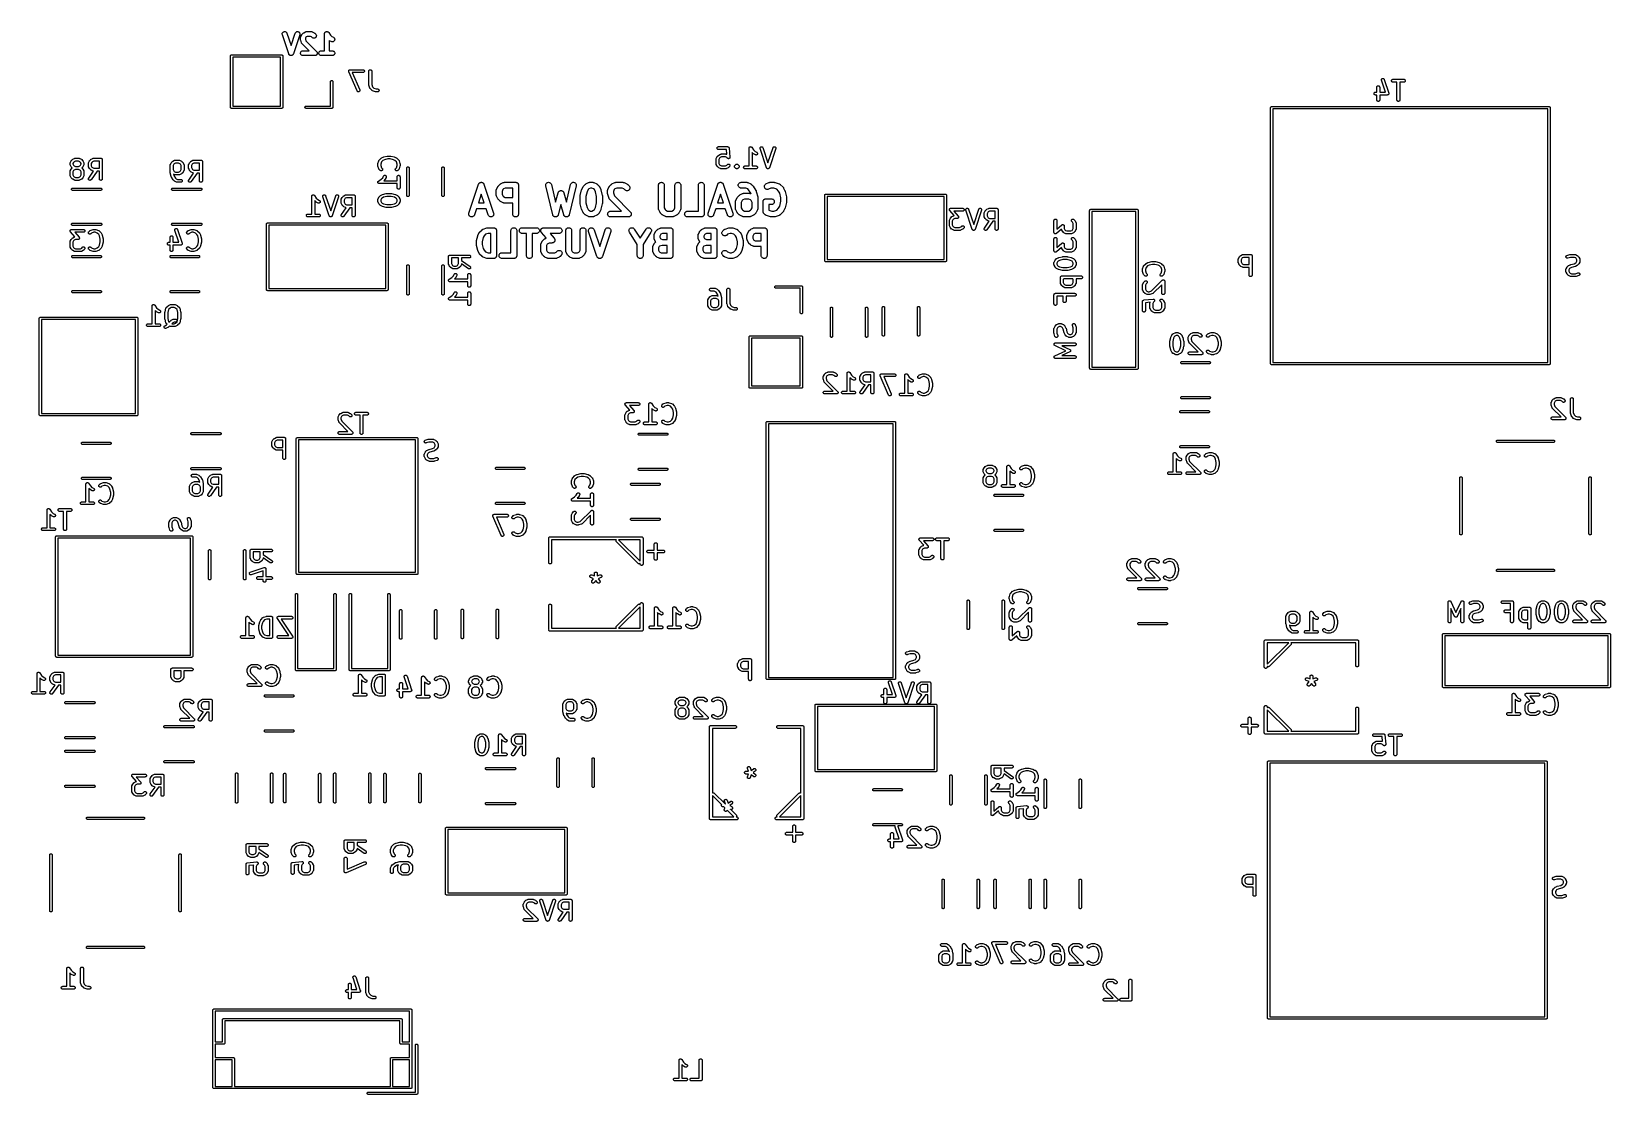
# Model space of a CAD drawing. Extents: x 60.5 to 142.6, y -115.4 to -60.2.
import ezdxf

# ---------------------------------------------------------------- set-up
doc = ezdxf.new("R2010")
doc.units = 0
doc.layers.add('BLACK', color=7, linetype='CONTINUOUS')

msp = doc.modelspace()

# ---------------------------------------------------------------- linework, layer by layer
at = {"layer": 'BLACK', "linetype": 'CONTINUOUS'}
for p, q in [((73.5597, -60.312), (73.5641, -60.288)), ((73.5601, -60.3364), (73.5597, -60.312)), ((73.5652, -60.3602), (73.5601, -60.3364)), ((73.5641, -60.288), (73.5731, -60.2653)), ((73.5657, -60.3619), (73.5652, -60.3602)), ((73.899, -61.3619), (73.5657, -60.3619)), ((73.5731, -60.2653), (73.5863, -60.2448)), ((73.5863, -60.2448), (73.6032, -60.2272)), ((73.6032, -60.2272), (73.6232, -60.2133)), ((73.6232, -60.2133), (73.6456, -60.2035)), ((73.6456, -60.2035), (73.6694, -60.1983)), ((73.6694, -60.1983), (73.6938, -60.1977)), ((73.6938, -60.1977), (73.7178, -60.202)), ((73.7178, -60.202), (73.7406, -60.2108)), ((73.7406, -60.2108), (73.7612, -60.2238)), ((73.7612, -60.2238), (73.7789, -60.2406)), ((73.7789, -60.2406), (73.7929, -60.2606)), ((73.7929, -60.2606), (73.8029, -60.2829)), ((73.8029, -60.2829), (74.0176, -60.9271)), ((74.0176, -60.9271), (74.2324, -60.2829)), ((74.4695, -60.3619), (74.1362, -61.3619)), ((74.2324, -60.2829), (74.2329, -60.2812)), ((74.2329, -60.2812), (74.2432, -60.2591)), ((74.2432, -60.2591), (74.2575, -60.2393)), ((74.2575, -60.2393), (74.2754, -60.2228)), ((74.2754, -60.2228), (74.2962, -60.21)), ((74.2962, -60.21), (74.3191, -60.2015)), ((74.3191, -60.2015), (74.3432, -60.1976)), ((74.3432, -60.1976), (74.3676, -60.1985)), ((74.3676, -60.1985), (74.3913, -60.2041)), ((74.3913, -60.2041), (74.4135, -60.2142)), ((74.4135, -60.2142), (74.4333, -60.2284)), ((74.4333, -60.2284), (74.45, -60.2462)), ((74.45, -60.2462), (74.4629, -60.2669)), ((74.4629, -60.2669), (74.4716, -60.2897)), ((74.475, -60.3381), (74.4695, -60.3619)), ((74.4716, -60.2897), (74.4757, -60.3137)), ((74.4757, -60.3137), (74.475, -60.3381)), ((74.5117, -60.5111), (74.5121, -60.5075)), ((74.5117, -60.5129), (74.5117, -60.5111)), ((74.5117, -60.6081), (74.5117, -60.5129)), ((74.5124, -60.6151), (74.5117, -60.6081)), ((74.512, -60.5038), (74.5134, -60.4954)), ((74.5121, -60.5075), (74.512, -60.5038)), ((74.5125, -60.6221), (74.5124, -60.6151)), ((74.5135, -60.6272), (74.5125, -60.6221)), ((74.5134, -60.4954), (74.5144, -60.4869)), ((74.514, -60.6324), (74.5135, -60.6272)), ((74.5161, -60.6391), (74.514, -60.6324)), ((74.5144, -60.4869), (74.5155, -60.4834)), ((74.5155, -60.4834), (74.5161, -60.4797)), ((74.5161, -60.4797), (74.5192, -60.4718)), ((74.5175, -60.646), (74.5161, -60.6391)), ((74.5181, -60.6476), (74.5175, -60.646)), ((74.5657, -60.7905), (74.5181, -60.6476)), ((74.5192, -60.4718), (74.5218, -60.4636)), ((74.5218, -60.4636), (74.5235, -60.4604)), ((74.5235, -60.4604), (74.5249, -60.457)), ((74.5249, -60.457), (74.5725, -60.3617)), ((74.5725, -60.3617), (74.5733, -60.3602)), ((74.5733, -60.3602), (74.5771, -60.3543)), ((74.5771, -60.3543), (74.5804, -60.3481)), ((74.5804, -60.3481), (74.5837, -60.3441)), ((74.5837, -60.3441), (74.5865, -60.3397)), ((74.5865, -60.3397), (74.5914, -60.3347)), ((74.5914, -60.3347), (74.5959, -60.3292)), ((74.5959, -60.3292), (74.6435, -60.2816)), ((74.6435, -60.2816), (74.6448, -60.2804)), ((74.6448, -60.2804), (74.6502, -60.276)), ((74.6502, -60.276), (74.6553, -60.2712)), ((74.6553, -60.2712), (74.6598, -60.2684)), ((74.6598, -60.2684), (74.6638, -60.2652)), ((74.6638, -60.2652), (74.6701, -60.2619)), ((74.6701, -60.2619), (74.676, -60.2582)), ((74.676, -60.2582), (74.7712, -60.2106)), ((74.787, -60.4917), (74.7617, -60.5424)), ((74.7617, -60.5424), (74.7617, -60.5878)), ((74.7617, -60.5878), (74.7935, -60.6834)), ((74.7712, -60.2106), (74.7728, -60.2098)), ((74.7728, -60.2098), (74.7763, -60.2085)), ((74.7763, -60.2085), (74.7795, -60.2068)), ((74.7795, -60.2068), (74.7877, -60.2043)), ((74.8059, -60.4727), (74.787, -60.4917)), ((74.7877, -60.2043), (74.7957, -60.2014)), ((74.7935, -60.6834), (75.3441, -61.234)), ((74.7957, -60.2014), (74.7993, -60.2008)), ((74.7993, -60.2008), (74.8029, -60.1998)), ((74.8029, -60.1998), (74.8114, -60.1989)), ((74.8567, -60.4474), (74.8059, -60.4727)), ((74.8114, -60.1989), (74.8198, -60.1976)), ((74.8198, -60.1976), (74.8235, -60.1977)), ((74.8235, -60.1977), (74.8271, -60.1974)), ((74.8271, -60.1974), (75.0652, -60.1974)), ((75.0357, -60.4474), (74.8567, -60.4474)), ((75.0864, -60.4727), (75.0357, -60.4474)), ((75.0652, -60.1974), (75.067, -60.1974)), ((75.067, -60.1974), (75.0706, -60.1978)), ((75.0706, -60.1978), (75.0743, -60.1977)), ((75.0743, -60.1977), (75.0827, -60.1992)), ((75.0827, -60.1992), (75.0912, -60.2001)), ((75.1197, -60.506), (75.0864, -60.4727)), ((75.0912, -60.2001), (75.0947, -60.2012)), ((75.0947, -60.2012), (75.0984, -60.2018)), ((75.0984, -60.2018), (75.1063, -60.2049)), ((75.1063, -60.2049), (75.1145, -60.2075)), ((75.1145, -60.2075), (75.1177, -60.2093)), ((75.1177, -60.2093), (75.1211, -60.2106)), ((75.1386, -60.5215), (75.1197, -60.506)), ((75.1211, -60.2106), (75.2164, -60.2582)), ((75.1601, -60.533), (75.1386, -60.5215)), ((75.1834, -60.5402), (75.1601, -60.533)), ((75.2077, -60.5426), (75.1834, -60.5402)), ((75.2319, -60.5403), (75.2077, -60.5426)), ((75.2164, -60.2582), (75.2179, -60.259)), ((75.2179, -60.259), (75.2238, -60.2628)), ((75.2238, -60.2628), (75.23, -60.2661)), ((75.23, -60.2661), (75.234, -60.2694)), ((75.2553, -60.5334), (75.2319, -60.5403)), ((75.234, -60.2694), (75.2384, -60.2723)), ((75.2384, -60.2723), (75.2434, -60.2772)), ((75.2434, -60.2772), (75.2489, -60.2816)), ((75.2489, -60.2816), (75.2965, -60.3292)), ((75.2769, -60.522), (75.2553, -60.5334)), ((75.2959, -60.5066), (75.2769, -60.522)), ((75.3115, -60.4879), (75.2959, -60.5066)), ((75.2965, -60.3292), (75.2977, -60.3305)), ((75.2977, -60.3305), (75.3129, -60.3495)), ((75.3232, -60.4665), (75.3115, -60.4879)), ((75.3129, -60.3495), (75.3242, -60.3712)), ((75.3305, -60.4432), (75.3232, -60.4665)), ((75.3242, -60.3712), (75.331, -60.3946)), ((75.3331, -60.4189), (75.3305, -60.4432)), ((75.331, -60.3946), (75.3331, -60.4189)), ((75.7498, -60.3206), (75.7511, -60.3085)), ((75.7498, -60.3208), (75.7498, -60.3206)), ((75.7498, -60.3224), (75.7498, -60.3208)), ((75.7498, -60.3208), (75.7498, -60.3208)), ((75.7498, -60.3208), (75.7498, -60.3208)), ((75.7498, -61.1974), (75.7498, -60.3224)), ((75.7511, -60.3085), (75.7525, -60.2966)), ((75.7525, -60.2964), (75.7562, -60.2848)), ((75.7525, -60.2965), (75.7525, -60.2964)), ((75.7525, -60.2966), (75.7525, -60.2965)), ((75.7562, -60.2848), (75.7598, -60.2733)), ((75.7598, -60.2732), (75.7599, -60.2731)), ((75.7598, -60.2733), (75.7598, -60.2732)), ((75.7599, -60.2731), (75.7658, -60.2623)), ((75.7658, -60.2623), (75.7715, -60.2519)), ((75.7715, -60.2519), (75.7716, -60.2518)), ((75.7716, -60.2518), (75.7794, -60.2425)), ((75.7716, -60.2518), (75.7716, -60.2518)), ((75.7794, -60.2425), (75.7872, -60.2332)), ((75.7872, -60.2332), (75.7872, -60.2331)), ((75.7872, -60.2331), (75.7873, -60.2331)), ((75.7873, -60.2331), (75.7966, -60.2256)), ((75.7966, -60.2256), (75.8062, -60.2179)), ((75.8062, -60.2179), (75.8062, -60.2178)), ((75.8062, -60.2178), (75.8063, -60.2178)), ((75.8063, -60.2178), (75.8171, -60.2121)), ((75.8171, -60.2121), (75.8278, -60.2066)), ((75.8278, -60.2066), (75.8278, -60.2065)), ((75.8278, -60.2065), (75.8279, -60.2065)), ((75.8279, -60.2065), (75.8396, -60.203)), ((75.8396, -60.203), (75.8511, -60.1996)), ((75.8511, -60.1996), (75.8512, -60.1996)), ((75.8512, -60.1996), (75.8513, -60.1996)), ((75.8513, -60.1996), (75.8635, -60.1985)), ((75.8635, -60.1985), (75.8754, -60.1974)), ((75.8754, -60.1974), (75.8755, -60.1974)), ((75.8755, -60.1974), (75.8756, -60.1974)), ((75.8756, -60.1974), (75.8879, -60.1987)), ((75.8879, -60.1987), (75.8997, -60.1999)), ((75.8997, -60.1999), (75.8998, -60.1999)), ((75.8998, -60.1999), (75.8999, -60.1999)), ((75.8999, -60.1999), (75.9116, -60.2036)), ((75.9116, -60.2036), (75.923, -60.2071)), ((75.923, -60.2071), (75.9231, -60.2071)), ((75.9231, -60.2071), (75.9232, -60.2071)), ((75.9232, -60.2071), (75.9338, -60.2129)), ((75.9338, -60.2129), (75.9445, -60.2186)), ((75.9445, -60.2186), (75.9446, -60.2187)), ((75.9446, -60.2187), (75.9447, -60.2188)), ((75.9447, -60.2188), (75.9541, -60.2265)), ((75.9541, -60.2265), (75.9633, -60.2342)), ((75.9633, -60.2342), (75.9634, -60.2342)), ((75.9634, -60.2342), (75.9635, -60.2343)), ((75.9635, -60.2343), (75.9712, -60.2438)), ((75.9712, -60.2438), (75.9788, -60.253)), ((75.9788, -60.253), (76.0671, -60.3856)), ((76.0019, -60.6677), (75.9998, -60.6665)), ((75.9998, -60.6665), (75.9998, -61.1974)), ((76.0078, -60.6715), (76.0019, -60.6677)), ((76.0093, -60.6723), (76.0078, -60.6715)), ((76.1046, -60.7199), (76.0093, -60.6723)), ((76.0671, -60.3856), (76.1393, -60.4577)), ((76.1393, -60.4577), (76.2164, -60.4963)), ((76.2164, -60.4963), (76.2179, -60.4971)), ((76.2179, -60.4971), (76.2384, -60.5104)), ((76.2384, -60.5104), (76.2559, -60.5274)), ((76.2588, -60.6853), (76.2419, -60.703)), ((76.2559, -60.5274), (76.2698, -60.5474)), ((76.2719, -60.6648), (76.2588, -60.6853)), ((76.2698, -60.5474), (76.2795, -60.5698)), ((76.2808, -60.6421), (76.2719, -60.6648)), ((76.2795, -60.5698), (76.2846, -60.5937)), ((76.2851, -60.618), (76.2808, -60.6421)), ((76.2846, -60.5937), (76.2851, -60.618)), ((70.8697, -61.47), (70.8709, -61.4582)), ((70.87, -61.473), (70.8697, -61.47)), ((70.87, -64.1271), (70.87, -61.473)), ((70.8709, -61.4582), (70.8743, -61.4469)), ((70.8743, -61.4469), (70.8799, -61.4365)), ((70.8799, -61.4365), (70.8874, -61.4274)), ((70.8874, -61.4274), (70.8965, -61.4199)), ((70.8965, -61.4199), (70.9069, -61.4143)), ((70.9069, -61.4143), (70.9182, -61.4109)), ((70.9182, -61.4109), (70.9271, -61.41)), ((70.9271, -61.41), (70.93, -61.4097)), ((70.9271, -61.41), (70.9271, -61.41)), ((70.93, -61.4097), (70.9329, -61.41)), ((70.9329, -61.41), (73.5271, -61.41)), ((73.5271, -61.41), (73.53, -61.4097)), ((73.53, -61.4097), (73.5329, -61.41)), ((73.5329, -61.41), (73.5418, -61.4109)), ((73.5418, -61.4109), (73.5531, -61.4143)), ((73.5531, -61.4143), (73.5635, -61.4199)), ((73.5635, -61.4199), (73.5726, -61.4274)), ((73.5726, -61.4274), (73.5801, -61.4365)), ((73.5801, -61.4365), (73.5857, -61.4469)), ((73.5857, -61.4469), (73.5891, -61.4582)), ((73.5891, -61.4582), (73.5903, -61.47)), ((73.5903, -61.47), (73.59, -61.4729)), ((73.59, -61.4729), (73.59, -64.1271)), ((73.9026, -61.3698), (73.899, -61.3619)), ((73.9056, -61.3779), (73.9026, -61.3698)), ((73.9075, -61.3809), (73.9056, -61.3779)), ((73.909, -61.3842), (73.9075, -61.3809)), ((73.914, -61.3912), (73.909, -61.3842)), ((73.9185, -61.3986), (73.914, -61.3912)), ((73.921, -61.4012), (73.9185, -61.3986)), ((73.923, -61.4041), (73.921, -61.4012)), ((73.9293, -61.4101), (73.923, -61.4041)), ((73.9352, -61.4164), (73.9293, -61.4101)), ((73.9381, -61.4185), (73.9352, -61.4164)), ((73.9407, -61.4209), (73.9381, -61.4185)), ((73.948, -61.4256), (73.9407, -61.4209)), ((73.9551, -61.4306), (73.948, -61.4256)), ((73.9583, -61.4321), (73.9551, -61.4306)), ((73.9613, -61.434), (73.9583, -61.4321)), ((73.9694, -61.4371), (73.9613, -61.434)), ((73.9773, -61.4407), (73.9694, -61.4371)), ((73.9807, -61.4415), (73.9773, -61.4407)), ((73.9841, -61.4428), (73.9807, -61.4415)), ((73.9926, -61.4443), (73.9841, -61.4428)), ((74.001, -61.4463), (73.9926, -61.4443)), ((74.0046, -61.4464), (74.001, -61.4463)), ((74.0081, -61.447), (74.0046, -61.4464)), ((74.0168, -61.4468), (74.0081, -61.447)), ((74.0254, -61.4471), (74.0168, -61.4468)), ((74.0289, -61.4466), (74.0254, -61.4471)), ((74.0325, -61.4465), (74.0289, -61.4466)), ((74.0409, -61.4446), (74.0325, -61.4465)), ((74.0495, -61.4433), (74.0409, -61.4446)), ((74.0528, -61.442), (74.0495, -61.4433)), ((74.0563, -61.4412), (74.0528, -61.442)), ((74.0642, -61.4378), (74.0563, -61.4412)), ((74.0723, -61.4348), (74.0642, -61.4378)), ((74.0754, -61.4329), (74.0723, -61.4348)), ((74.0787, -61.4315), (74.0754, -61.4329)), ((74.0858, -61.4265), (74.0787, -61.4315)), ((74.0931, -61.422), (74.0858, -61.4265)), ((74.0958, -61.4196), (74.0931, -61.422)), ((74.0987, -61.4175), (74.0958, -61.4196)), ((74.1047, -61.4113), (74.0987, -61.4175)), ((74.111, -61.4054), (74.1047, -61.4113)), ((74.1131, -61.4025), (74.111, -61.4054)), ((74.1156, -61.4), (74.1131, -61.4025)), ((74.1203, -61.3927), (74.1156, -61.4)), ((74.1254, -61.3857), (74.1203, -61.3927)), ((74.1269, -61.3825), (74.1254, -61.3857)), ((74.1288, -61.3794), (74.1269, -61.3825)), ((74.132, -61.3714), (74.1288, -61.3794)), ((74.1356, -61.3636), (74.132, -61.3714)), ((74.1362, -61.3619), (74.1356, -61.3636)), ((74.5117, -61.3215), (74.5142, -61.2972)), ((74.5139, -61.3458), (74.5117, -61.3215)), ((74.5208, -61.3692), (74.5139, -61.3458)), ((74.5142, -61.2972), (74.5214, -61.2739)), ((74.5321, -61.3908), (74.5208, -61.3692)), ((74.5214, -61.2739), (74.533, -61.2525)), ((74.5474, -61.4098), (74.5321, -61.3908)), ((74.533, -61.2525), (74.5486, -61.2337)), ((74.566, -61.4255), (74.5474, -61.4098)), ((74.5486, -61.2337), (74.5675, -61.2183)), ((74.5672, -60.7938), (74.5657, -60.7905)), ((74.5874, -61.4373), (74.566, -61.4255)), ((74.5682, -60.7974), (74.5672, -60.7938)), ((74.5675, -61.2183), (74.589, -61.2068)), ((74.5722, -60.805), (74.5682, -60.7974)), ((74.5756, -60.8128), (74.5722, -60.805)), ((74.5778, -60.8158), (74.5756, -60.8128)), ((74.5795, -60.819), (74.5778, -60.8158)), ((74.5848, -60.8257), (74.5795, -60.819)), ((74.5897, -60.8327), (74.5848, -60.8257)), ((74.6107, -61.4446), (74.5874, -61.4373)), ((74.589, -61.2068), (74.6124, -61.1998)), ((74.5924, -60.8352), (74.5897, -60.8327)), ((74.5947, -60.8381), (74.5924, -60.8352)), ((74.5959, -60.8393), (74.5947, -60.8381)), ((74.9539, -61.1974), (74.5959, -60.8393)), ((74.6349, -61.4474), (74.6107, -61.4446)), ((74.6124, -61.1998), (74.6367, -61.1974)), ((74.6367, -61.4474), (74.6349, -61.4474)), ((74.6367, -61.1974), (74.9539, -61.1974)), ((75.2557, -61.4474), (74.6367, -61.4474)), ((75.2675, -61.4462), (75.2557, -61.4474)), ((75.2796, -61.4451), (75.2675, -61.4462)), ((75.2798, -61.445), (75.2796, -61.4451)), ((75.28, -61.445), (75.2798, -61.445)), ((75.2912, -61.4416), (75.28, -61.445)), ((75.3029, -61.4381), (75.2912, -61.4416)), ((75.3031, -61.438), (75.3029, -61.4381)), ((75.3033, -61.4379), (75.3031, -61.438)), ((75.3138, -61.4324), (75.3033, -61.4379)), ((75.3245, -61.4267), (75.3138, -61.4324)), ((75.3247, -61.4266), (75.3245, -61.4267)), ((75.3249, -61.4265), (75.3247, -61.4266)), ((75.3342, -61.4189), (75.3249, -61.4265)), ((75.3435, -61.4114), (75.3342, -61.4189)), ((75.3436, -61.4112), (75.3435, -61.4114)), ((75.3438, -61.4111), (75.3436, -61.4112)), ((75.3515, -61.4018), (75.3438, -61.4111)), ((75.3441, -61.234), (75.345, -61.2349)), ((75.345, -61.2349), (75.345, -61.2349)), ((75.345, -61.2349), (75.345, -61.2349)), ((75.345, -61.2349), (75.3453, -61.2352)), ((75.3453, -61.2352), (75.3528, -61.2447)), ((75.3591, -61.3926), (75.3515, -61.4018)), ((75.3528, -61.2447), (75.3603, -61.2539)), ((75.3592, -61.3924), (75.3591, -61.3926)), ((75.3593, -61.3923), (75.3592, -61.3924)), ((75.3651, -61.3817), (75.3593, -61.3923)), ((75.3603, -61.2539), (75.3604, -61.2541)), ((75.3604, -61.2541), (75.3605, -61.2543)), ((75.3605, -61.2543), (75.3661, -61.265)), ((75.3708, -61.3712), (75.3651, -61.3817)), ((75.3661, -61.265), (75.3716, -61.2756)), ((75.3709, -61.3708), (75.3708, -61.371)), ((75.3708, -61.371), (75.3708, -61.3712)), ((75.3745, -61.3594), (75.3709, -61.3708)), ((75.3716, -61.2756), (75.3717, -61.2758)), ((75.3717, -61.2758), (75.3718, -61.276)), ((75.3718, -61.276), (75.3751, -61.2875)), ((75.3781, -61.3479), (75.3745, -61.3594)), ((75.3751, -61.2875), (75.3785, -61.299)), ((75.3782, -61.3475), (75.3781, -61.3477)), ((75.3781, -61.3477), (75.3781, -61.3479)), ((75.3794, -61.3356), (75.3782, -61.3475)), ((75.3785, -61.299), (75.3785, -61.2992)), ((75.3785, -61.2992), (75.3786, -61.2994)), ((75.3786, -61.2994), (75.3796, -61.3113)), ((75.3807, -61.3237), (75.3794, -61.3356)), ((75.3796, -61.3113), (75.3807, -61.3233)), ((75.3807, -61.3233), (75.3807, -61.3235)), ((75.3807, -61.3235), (75.3807, -61.3237)), ((75.4641, -61.3215), (75.4666, -61.2972)), ((75.4663, -61.3458), (75.4641, -61.3215)), ((75.4731, -61.3692), (75.4663, -61.3458)), ((75.4666, -61.2972), (75.4738, -61.2739)), ((75.4845, -61.3908), (75.4731, -61.3692)), ((75.4738, -61.2739), (75.4854, -61.2525)), ((75.4997, -61.4098), (75.4845, -61.3908)), ((75.4854, -61.2525), (75.501, -61.2337)), ((75.5184, -61.4255), (75.4997, -61.4098)), ((75.501, -61.2337), (75.5199, -61.2183)), ((75.5398, -61.4373), (75.5184, -61.4255)), ((75.5199, -61.2183), (75.5414, -61.2068)), ((75.5631, -61.4446), (75.5398, -61.4373)), ((75.5414, -61.2068), (75.5648, -61.1998)), ((75.5873, -61.4474), (75.5631, -61.4446)), ((75.5648, -61.1998), (75.589, -61.1974)), ((75.589, -61.4474), (75.5873, -61.4474)), ((75.589, -61.1974), (75.7498, -61.1974)), ((76.1605, -61.4474), (75.589, -61.4474)), ((75.9998, -61.1974), (76.1605, -61.1974)), ((76.1274, -60.7286), (76.1046, -60.7199)), ((76.1514, -60.7328), (76.1274, -60.7286)), ((76.1758, -60.7322), (76.1514, -60.7328)), ((76.1605, -61.1974), (76.1622, -61.1974)), ((76.1848, -61.445), (76.1605, -61.4474)), ((76.1622, -61.1974), (76.1865, -61.2001)), ((76.1996, -60.7268), (76.1758, -60.7322)), ((76.2081, -61.4379), (76.1848, -61.445)), ((76.1865, -61.2001), (76.2097, -61.2075)), ((76.2219, -60.717), (76.1996, -60.7268)), ((76.2296, -61.4265), (76.2081, -61.4379)), ((76.2097, -61.2075), (76.2311, -61.2192)), ((76.2419, -60.703), (76.2219, -60.717)), ((76.2486, -61.4111), (76.2296, -61.4265)), ((76.2311, -61.2192), (76.2498, -61.2349)), ((76.2641, -61.3923), (76.2486, -61.4111)), ((76.2498, -61.2349), (76.2651, -61.2539)), ((76.2757, -61.3708), (76.2641, -61.3923)), ((76.2651, -61.2539), (76.2764, -61.2756)), ((76.2829, -61.3475), (76.2757, -61.3708)), ((76.2764, -61.2756), (76.2833, -61.299)), ((76.2855, -61.3233), (76.2829, -61.3475)), ((76.2833, -61.299), (76.2855, -61.3233)), ((70.99, -61.53), (70.99, -64.07)), ((73.47, -61.53), (70.99, -61.53)), ((73.47, -64.07), (73.47, -61.53)), ((77.0107, -62.2519), (77.0114, -62.2449)), ((77.0107, -62.2521), (77.0107, -62.2519)), ((77.0107, -62.2524), (77.0107, -62.2521)), ((77.0114, -62.2594), (77.0107, -62.2524)), ((77.0114, -62.2449), (77.0121, -62.2378)), ((77.012, -62.2664), (77.0114, -62.2594)), ((77.0121, -62.2667), (77.012, -62.2664)), ((77.0121, -62.2378), (77.0122, -62.2376)), ((77.0121, -62.2669), (77.0121, -62.2667)), ((77.0142, -62.2737), (77.0121, -62.2669)), ((77.0122, -62.2373), (77.0143, -62.2306)), ((77.0122, -62.2376), (77.0122, -62.2373)), ((77.0162, -62.2805), (77.0142, -62.2737)), ((77.0143, -62.2306), (77.0164, -62.2238)), ((77.0163, -62.2807), (77.0162, -62.2805)), ((77.0164, -62.281), (77.0163, -62.2807)), ((77.0164, -62.2238), (77.0165, -62.2236)), ((77.0168, -62.2819), (77.0164, -62.281)), ((77.0165, -62.2236), (77.0166, -62.2233)), ((77.0166, -62.2233), (77.02, -62.217)), ((77.4453, -63.2819), (77.0168, -62.2819)), ((77.02, -62.217), (77.0232, -62.2109)), ((77.0232, -62.2109), (77.0234, -62.2107)), ((77.0234, -62.2107), (77.0235, -62.2104)), ((77.0235, -62.2104), (77.0281, -62.205)), ((77.0281, -62.205), (77.0325, -62.1995)), ((77.0325, -62.1995), (77.0327, -62.1994)), ((77.0327, -62.1994), (77.0329, -62.1992)), ((77.0329, -62.1992), (77.0383, -62.1947)), ((77.0383, -62.1947), (77.0438, -62.1902)), ((77.0438, -62.1902), (77.044, -62.1901)), ((77.044, -62.1901), (77.0442, -62.1899)), ((77.0442, -62.1899), (77.0504, -62.1866)), ((77.0504, -62.1866), (77.0567, -62.1832)), ((77.0567, -62.1832), (77.0569, -62.1832)), ((77.0569, -62.1832), (77.0571, -62.183)), ((77.0571, -62.183), (77.064, -62.181)), ((77.064, -62.181), (77.0706, -62.1789)), ((77.0706, -62.1789), (77.0709, -62.1789)), ((77.0709, -62.1789), (77.0711, -62.1788)), ((77.0711, -62.1788), (77.0782, -62.1781)), ((77.0782, -62.1781), (77.0852, -62.1774)), ((77.0852, -62.1774), (77.0855, -62.1774)), ((77.0855, -62.1774), (77.0857, -62.1774)), ((77.0857, -62.1774), (77.7524, -62.1774)), ((77.7524, -62.3274), (77.1995, -62.3274)), ((77.1995, -62.3274), (77.5832, -63.2228)), ((77.7524, -62.1774), (77.7534, -62.1774)), ((77.7669, -62.326), (77.7524, -62.3274)), ((77.7534, -62.1774), (77.768, -62.179)), ((77.781, -62.3217), (77.7669, -62.326)), ((77.768, -62.179), (77.7819, -62.1834)), ((77.7939, -62.3148), (77.781, -62.3217)), ((77.7819, -62.1834), (77.7948, -62.1905)), ((77.8052, -62.3056), (77.7939, -62.3148)), ((77.7948, -62.1905), (77.806, -62.1999)), ((77.8146, -62.2943), (77.8052, -62.3056)), ((77.806, -62.1999), (77.8151, -62.2113)), ((77.8215, -62.2814), (77.8146, -62.2943)), ((77.8151, -62.2113), (77.8219, -62.2243)), ((77.8258, -62.2675), (77.8215, -62.2814)), ((77.8219, -62.2243), (77.8261, -62.2383)), ((77.8274, -62.2529), (77.8258, -62.2675)), ((77.8261, -62.2383), (77.8274, -62.2529)), ((78.0583, -62.2513), (78.06, -62.2368)), ((78.0583, -62.2524), (78.0583, -62.2513)), ((78.0583, -62.9667), (78.0583, -62.2524)), ((78.06, -62.2368), (78.0644, -62.2228)), ((78.0644, -62.2228), (78.0714, -62.21)), ((78.0714, -62.21), (78.0809, -62.1988)), ((78.0809, -62.1988), (78.0923, -62.1896)), ((78.0923, -62.1896), (78.1052, -62.1828)), ((78.1052, -62.1828), (78.1193, -62.1787)), ((78.1193, -62.1787), (78.1339, -62.1774)), ((78.1339, -62.1774), (78.1484, -62.1789)), ((78.1484, -62.1789), (78.1624, -62.1832)), ((78.1624, -62.1832), (78.1753, -62.1902)), ((78.1753, -62.1902), (78.1866, -62.1995)), ((78.1866, -62.1995), (78.1958, -62.2109)), ((78.1958, -62.2109), (78.2027, -62.2238)), ((78.2027, -62.2238), (78.2069, -62.2378)), ((78.2069, -62.2378), (78.2083, -62.2524)), ((78.2083, -62.2524), (78.2083, -62.9545)), ((76.07, -62.7971), (76.0709, -62.7882)), ((76.07, -64.07), (76.07, -62.7971)), ((76.0709, -62.7882), (76.0743, -62.7769)), ((76.0743, -62.7769), (76.0799, -62.7665)), ((76.0799, -62.7665), (76.0874, -62.7574)), ((76.0874, -62.7574), (76.0965, -62.7499)), ((76.0965, -62.7499), (76.1069, -62.7443)), ((76.1069, -62.7443), (76.1182, -62.7409)), ((76.1182, -62.7409), (76.13, -62.7397)), ((76.13, -62.7397), (76.1418, -62.7409)), ((76.1418, -62.7409), (76.1531, -62.7443)), ((76.1531, -62.7443), (76.1635, -62.7499)), ((76.1635, -62.7499), (76.1726, -62.7574)), ((76.1726, -62.7574), (76.1801, -62.7665)), ((76.1801, -62.7665), (76.1857, -62.7769)), ((76.1857, -62.7769), (76.1891, -62.7882)), ((76.1891, -62.7882), (76.19, -62.7971)), ((76.19, -62.7971), (76.19, -64.1271)), ((78.0587, -62.9709), (78.0583, -62.9667)), ((78.0588, -62.9751), (78.0587, -62.9709)), ((78.0595, -62.9781), (78.0588, -62.9751)), ((78.0598, -62.9812), (78.0595, -62.9781)), ((78.061, -62.9853), (78.0598, -62.9812)), ((78.0619, -62.9894), (78.061, -62.9853)), ((78.0622, -62.9904), (78.0619, -62.9894)), ((78.1098, -63.1332), (78.0622, -62.9904)), ((78.1107, -63.1353), (78.1098, -63.1332)), ((78.1113, -63.1374), (78.1107, -63.1353)), ((78.1137, -63.1419), (78.1113, -63.1374)), ((78.1158, -63.1466), (78.1137, -63.1419)), ((78.117, -63.1484), (78.1158, -63.1466)), ((78.2083, -62.9545), (78.2465, -63.069)), ((78.2465, -63.069), (78.3167, -63.1392)), ((78.3167, -63.1392), (78.4312, -63.1774)), ((130.414, -63.0847), (130.415, -63.0701)), ((130.414, -63.0857), (130.414, -63.0847)), ((130.414, -63.344), (130.414, -63.0857)), ((130.415, -63.0701), (130.42, -63.0562)), ((130.42, -63.0562), (130.427, -63.0433)), ((130.427, -63.0433), (130.436, -63.0321)), ((130.436, -63.0321), (130.448, -63.023)), ((130.448, -63.023), (130.46, -63.0162)), ((130.46, -63.0162), (130.475, -63.012)), ((130.475, -63.012), (130.489, -63.0107)), ((130.489, -63.0107), (130.504, -63.0122)), ((130.504, -63.0122), (130.518, -63.0166)), ((130.518, -63.0166), (130.531, -63.0235)), ((130.531, -63.0235), (130.542, -63.0329)), ((130.542, -63.0329), (130.551, -63.0442)), ((130.551, -63.0442), (130.558, -63.0571)), ((130.558, -63.0571), (130.562, -63.0711)), ((130.562, -63.0711), (130.564, -63.0857)), ((130.564, -63.0857), (130.564, -63.344)), ((130.652, -62.6985), (130.655, -62.6841)), ((130.652, -62.7132), (130.652, -62.6985)), ((130.655, -62.7275), (130.652, -62.7132)), ((130.655, -62.6841), (130.66, -62.6705)), ((130.656, -62.7285), (130.655, -62.7275)), ((130.861, -63.344), (130.656, -62.7285)), ((130.66, -62.6705), (130.668, -62.6582)), ((130.668, -62.6582), (130.678, -62.6477)), ((130.678, -62.6477), (130.69, -62.6393)), ((130.69, -62.6393), (130.703, -62.6334)), ((130.703, -62.6334), (130.718, -62.6303)), ((130.718, -62.6303), (130.732, -62.63)), ((130.732, -62.63), (130.747, -62.6325)), ((130.747, -62.6325), (130.76, -62.6378)), ((130.76, -62.6378), (130.773, -62.6456)), ((130.773, -62.6456), (130.783, -62.6557)), ((130.783, -62.6557), (130.792, -62.6677)), ((130.792, -62.6677), (130.798, -62.681)), ((130.798, -62.681), (131.036, -63.3953)), ((131.175, -62.7519), (131.177, -62.7373)), ((131.177, -62.7664), (131.175, -62.7519)), ((131.177, -62.7373), (131.181, -62.7233)), ((131.181, -62.7805), (131.177, -62.7664)), ((131.181, -62.7233), (131.188, -62.7104)), ((131.188, -62.7934), (131.181, -62.7805)), ((131.188, -62.7104), (131.198, -62.6992)), ((131.197, -62.8049), (131.188, -62.7934)), ((131.208, -62.8143), (131.197, -62.8049)), ((131.198, -62.6992), (131.209, -62.6899)), ((131.221, -62.8213), (131.208, -62.8143)), ((131.209, -62.6899), (131.222, -62.683)), ((131.235, -62.8257), (131.221, -62.8213)), ((131.222, -62.683), (131.236, -62.6788)), ((131.249, -62.8274), (131.235, -62.8257)), ((131.236, -62.6788), (131.25, -62.6774)), ((131.25, -62.8274), (131.249, -62.8274)), ((131.25, -62.6774), (131.822, -62.6774)), ((131.461, -62.8274), (131.25, -62.8274)), ((131.461, -63.7524), (131.461, -62.8274)), ((131.822, -62.8274), (131.611, -62.8274)), ((131.611, -62.8274), (131.611, -63.7524)), ((131.822, -62.6774), (131.823, -62.6774)), ((131.836, -62.826), (131.822, -62.8274)), ((131.823, -62.6774), (131.837, -62.679)), ((131.85, -62.8217), (131.836, -62.826)), ((131.837, -62.679), (131.851, -62.6834)), ((131.863, -62.8148), (131.85, -62.8217)), ((131.851, -62.6834), (131.864, -62.6905)), ((131.875, -62.8056), (131.863, -62.8148)), ((131.864, -62.6905), (131.875, -62.6999)), ((131.875, -62.6999), (131.885, -62.7113)), ((131.884, -62.7943), (131.875, -62.8056)), ((131.891, -62.7814), (131.884, -62.7943)), ((131.885, -62.7113), (131.891, -62.7243)), ((131.891, -62.7243), (131.896, -62.7383)), ((131.895, -62.7675), (131.891, -62.7814)), ((131.897, -62.7529), (131.895, -62.7675)), ((131.896, -62.7383), (131.897, -62.7529)), ((77.4524, -63.2948), (77.4453, -63.2819)), ((77.4618, -63.306), (77.4524, -63.2948)), ((77.4732, -63.3151), (77.4618, -63.306)), ((77.4862, -63.3219), (77.4732, -63.3151)), ((77.5002, -63.3261), (77.4862, -63.3219)), ((77.5148, -63.3274), (77.5002, -63.3261)), ((77.5294, -63.3258), (77.5148, -63.3274)), ((77.5433, -63.3215), (77.5294, -63.3258)), ((77.5562, -63.3146), (77.5433, -63.3215)), ((77.5675, -63.3052), (77.5562, -63.3146)), ((77.5768, -63.2939), (77.5675, -63.3052)), ((77.5836, -63.281), (77.5768, -63.2939)), ((77.5832, -63.2228), (77.5836, -63.2238)), ((77.5836, -63.2238), (77.5879, -63.2378)), ((77.5879, -63.2669), (77.5836, -63.281)), ((77.5879, -63.2378), (77.5893, -63.2524)), ((77.5893, -63.2524), (77.5879, -63.2669)), ((78.1181, -63.1504), (78.117, -63.1484)), ((78.1213, -63.1544), (78.1181, -63.1504)), ((78.1242, -63.1586), (78.1213, -63.1544)), ((78.1258, -63.1601), (78.1242, -63.1586)), ((78.1272, -63.1618), (78.1258, -63.1601)), ((78.1279, -63.1626), (78.1272, -63.1618)), ((78.2232, -63.2578), (78.1279, -63.1626)), ((78.2249, -63.2592), (78.2232, -63.2578)), ((78.2264, -63.2608), (78.2249, -63.2592)), ((78.2305, -63.2638), (78.2264, -63.2608)), ((78.2345, -63.2671), (78.2305, -63.2638)), ((78.2364, -63.2681), (78.2345, -63.2671)), ((78.2382, -63.2694), (78.2364, -63.2681)), ((78.2428, -63.2716), (78.2382, -63.2694)), ((78.2474, -63.274), (78.2428, -63.2716)), ((78.2495, -63.2746), (78.2474, -63.274)), ((78.2515, -63.2756), (78.2495, -63.2746)), ((78.2525, -63.2759), (78.2515, -63.2756)), ((78.3953, -63.3235), (78.2525, -63.2759)), ((78.3994, -63.3245), (78.3953, -63.3235)), ((78.4035, -63.3257), (78.3994, -63.3245)), ((78.4066, -63.3261), (78.4035, -63.3257)), ((78.4096, -63.3268), (78.4066, -63.3261)), ((78.4138, -63.3269), (78.4096, -63.3268)), ((78.418, -63.3274), (78.4138, -63.3269)), ((78.419, -63.3274), (78.418, -63.3274)), ((78.5143, -63.3274), (78.419, -63.3274)), ((78.4312, -63.1774), (78.5143, -63.1774)), ((78.5143, -63.1774), (78.5153, -63.1774)), ((78.5289, -63.326), (78.5143, -63.3274)), ((78.5153, -63.1774), (78.5299, -63.179)), ((78.5429, -63.3217), (78.5289, -63.326)), ((78.5299, -63.179), (78.5438, -63.1834)), ((78.5558, -63.3148), (78.5429, -63.3217)), ((78.5438, -63.1834), (78.5567, -63.1905)), ((78.5671, -63.3056), (78.5558, -63.3148)), ((78.5567, -63.1905), (78.5679, -63.1999)), ((78.5765, -63.2943), (78.5671, -63.3056)), ((78.5679, -63.1999), (78.577, -63.2113)), ((78.5834, -63.2814), (78.5765, -63.2943)), ((78.577, -63.2113), (78.5838, -63.2243)), ((78.5878, -63.2675), (78.5834, -63.2814)), ((78.5838, -63.2243), (78.588, -63.2383)), ((78.5893, -63.2529), (78.5878, -63.2675)), ((78.588, -63.2383), (78.5893, -63.2529)), ((130.271, -63.4185), (130.272, -63.404)), ((130.272, -63.4331), (130.271, -63.4185)), ((130.272, -63.404), (130.277, -63.39)), ((130.276, -63.4471), (130.272, -63.4331)), ((130.283, -63.4601), (130.276, -63.4471)), ((130.277, -63.39), (130.284, -63.3771)), ((130.292, -63.4715), (130.283, -63.4601)), ((130.284, -63.3771), (130.293, -63.3658)), ((130.303, -63.4809), (130.292, -63.4715)), ((130.293, -63.3658), (130.304, -63.3566)), ((130.316, -63.488), (130.303, -63.4809)), ((130.304, -63.3566), (130.317, -63.3497)), ((130.33, -63.4924), (130.316, -63.488)), ((130.317, -63.3497), (130.331, -63.3455)), ((130.345, -63.494), (130.33, -63.4924)), ((130.331, -63.3455), (130.346, -63.344)), ((130.346, -63.494), (130.345, -63.494)), ((130.346, -63.344), (130.414, -63.344)), ((130.414, -63.494), (130.346, -63.494)), ((130.414, -63.7524), (130.414, -63.494)), ((130.415, -63.7669), (130.414, -63.7524)), ((130.419, -63.781), (130.415, -63.7669)), ((130.426, -63.7939), (130.419, -63.781)), ((130.435, -63.8052), (130.426, -63.7939)), ((130.447, -63.8146), (130.435, -63.8052)), ((130.46, -63.8215), (130.447, -63.8146)), ((130.473, -63.8258), (130.46, -63.8215)), ((130.488, -63.8274), (130.473, -63.8258)), ((130.503, -63.8261), (130.488, -63.8274)), ((130.517, -63.8219), (130.503, -63.8261)), ((130.53, -63.8151), (130.517, -63.8219)), ((130.541, -63.806), (130.53, -63.8151)), ((130.55, -63.7948), (130.541, -63.806)), ((130.558, -63.7819), (130.55, -63.7948)), ((130.562, -63.768), (130.558, -63.7819)), ((130.564, -63.7534), (130.562, -63.768)), ((130.564, -63.344), (130.861, -63.344)), ((130.965, -63.494), (130.564, -63.494)), ((130.564, -63.494), (130.564, -63.7524)), ((130.564, -63.7524), (130.564, -63.7534)), ((130.969, -63.4936), (130.965, -63.494)), ((130.974, -63.4935), (130.969, -63.4936)), ((130.976, -63.4929), (130.974, -63.4935)), ((130.979, -63.4926), (130.976, -63.4929)), ((130.984, -63.4913), (130.979, -63.4926)), ((130.988, -63.4904), (130.984, -63.4913)), ((130.991, -63.4892), (130.988, -63.4904)), ((130.993, -63.4884), (130.991, -63.4892)), ((130.997, -63.4863), (130.993, -63.4884)), ((131.001, -63.4845), (130.997, -63.4863)), ((131.004, -63.4829), (131.001, -63.4845)), ((131.006, -63.4815), (131.004, -63.4829)), ((131.01, -63.4787), (131.006, -63.4815)), ((131.013, -63.4761), (131.01, -63.4787)), ((131.015, -63.4741), (131.013, -63.4761)), ((131.018, -63.4723), (131.015, -63.4741)), ((131.02, -63.4688), (131.018, -63.4723)), ((131.024, -63.4656), (131.02, -63.4688)), ((131.025, -63.4632), (131.024, -63.4656)), ((131.027, -63.461), (131.025, -63.4632)), ((131.029, -63.457), (131.027, -63.461)), ((131.031, -63.4533), (131.029, -63.457)), ((131.033, -63.4506), (131.031, -63.4533)), ((131.034, -63.4481), (131.033, -63.4506)), ((131.035, -63.4438), (131.034, -63.4481)), ((131.037, -63.4397), (131.035, -63.4438)), ((131.036, -63.3953), (131.036, -63.3963)), ((131.036, -63.3963), (131.037, -63.4007)), ((131.037, -63.4007), (131.038, -63.405)), ((131.038, -63.4341), (131.037, -63.4369)), ((131.037, -63.4369), (131.037, -63.4397)), ((131.038, -63.405), (131.039, -63.4078)), ((131.039, -63.4297), (131.038, -63.4341)), ((131.039, -63.4078), (131.039, -63.4106)), ((131.039, -63.4106), (131.039, -63.4151)), ((131.039, -63.4151), (131.04, -63.4196)), ((131.04, -63.4196), (131.039, -63.4224)), ((131.039, -63.4224), (131.04, -63.4253)), ((131.04, -63.4253), (131.039, -63.4297)), ((131.463, -63.7669), (131.461, -63.7524)), ((131.467, -63.781), (131.463, -63.7669)), ((131.474, -63.7939), (131.467, -63.781)), ((131.483, -63.8052), (131.474, -63.7939)), ((131.494, -63.8146), (131.483, -63.8052)), ((131.507, -63.8215), (131.494, -63.8146)), ((131.521, -63.8258), (131.507, -63.8215)), ((131.536, -63.8274), (131.521, -63.8258)), ((131.55, -63.8261), (131.536, -63.8274)), ((131.564, -63.8219), (131.55, -63.8261)), ((131.577, -63.8151), (131.564, -63.8219)), ((131.589, -63.806), (131.577, -63.8151)), ((131.598, -63.7948), (131.589, -63.806)), ((131.605, -63.7819), (131.598, -63.7948)), ((131.61, -63.768), (131.605, -63.7819)), ((131.611, -63.7534), (131.61, -63.768)), ((131.611, -63.7524), (131.611, -63.7534)), ((70.8697, -64.13), (70.87, -64.1271)), ((70.8709, -64.1418), (70.8697, -64.13)), ((70.8743, -64.1531), (70.8709, -64.1418)), ((70.8789, -64.1618), (70.8743, -64.1531)), ((70.8799, -64.1635), (70.8789, -64.1618)), ((70.8874, -64.1726), (70.8799, -64.1635)), ((70.8965, -64.1801), (70.8874, -64.1726)), ((70.9069, -64.1857), (70.8965, -64.1801)), ((70.9182, -64.1891), (70.9069, -64.1857)), ((70.93, -64.1903), (70.9182, -64.1891)), ((70.9329, -64.19), (70.93, -64.1903)), ((73.5271, -64.19), (70.9329, -64.19)), ((70.99, -64.07), (73.47, -64.07)), ((73.53, -64.1903), (73.5271, -64.19)), ((73.5329, -64.19), (73.53, -64.1903)), ((73.5418, -64.1891), (73.5329, -64.19)), ((73.5329, -64.19), (73.5329, -64.19)), ((73.5531, -64.1857), (73.5418, -64.1891)), ((73.5635, -64.1801), (73.5531, -64.1857)), ((73.5726, -64.1726), (73.5635, -64.1801)), ((73.5801, -64.1635), (73.5726, -64.1726)), ((73.5857, -64.1531), (73.5801, -64.1635)), ((73.5891, -64.1418), (73.5857, -64.1531)), ((73.5903, -64.13), (73.5891, -64.1418)), ((73.59, -64.1271), (73.5903, -64.13)), ((74.7397, -64.13), (74.7409, -64.1182)), ((74.7409, -64.1418), (74.7397, -64.13)), ((74.7409, -64.1182), (74.7443, -64.1069)), ((74.7443, -64.1531), (74.7409, -64.1418)), ((74.7443, -64.1069), (74.7499, -64.0965)), ((74.7499, -64.1635), (74.7443, -64.1531)), ((74.7499, -64.0965), (74.7574, -64.0874)), ((74.7574, -64.1726), (74.7499, -64.1635)), ((74.7574, -64.0874), (74.7665, -64.0799)), ((74.7665, -64.1801), (74.7574, -64.1726)), ((74.7665, -64.0799), (74.7769, -64.0743)), ((74.7769, -64.1857), (74.7665, -64.1801)), ((74.7769, -64.0743), (74.7882, -64.0709)), ((74.7882, -64.1891), (74.7769, -64.1857)), ((74.7882, -64.0709), (74.7971, -64.07)), ((74.7971, -64.19), (74.7882, -64.1891)), ((74.7971, -64.07), (76.07, -64.07)), ((76.1271, -64.19), (74.7971, -64.19)), ((76.13, -64.1903), (76.1271, -64.19)), ((76.1329, -64.19), (76.13, -64.1903)), ((76.1418, -64.1891), (76.1329, -64.19)), ((76.1329, -64.19), (76.1329, -64.19)), ((76.1531, -64.1857), (76.1418, -64.1891)), ((76.1635, -64.1801), (76.1531, -64.1857)), ((76.1726, -64.1726), (76.1635, -64.1801)), ((76.1801, -64.1635), (76.1726, -64.1726)), ((76.1857, -64.1531), (76.1801, -64.1635)), ((76.1891, -64.1418), (76.1857, -64.1531)), ((76.1903, -64.13), (76.1891, -64.1418)), ((76.19, -64.1271), (76.1903, -64.13)), ((124.9, -64.15), (124.901, -64.1382)), ((124.9, -64.153), (124.9, -64.15)), ((124.9, -77.4471), (124.9, -64.153)), ((124.901, -64.1382), (124.904, -64.1269)), ((124.904, -64.1269), (124.91, -64.1165)), ((124.91, -64.1165), (124.917, -64.1074)), ((124.917, -64.1074), (124.927, -64.0999)), ((124.927, -64.0999), (124.937, -64.0943)), ((124.937, -64.0943), (124.948, -64.0909)), ((124.948, -64.0909), (124.957, -64.09)), ((124.957, -64.09), (124.96, -64.0897)), ((124.957, -64.09), (124.957, -64.09)), ((124.96, -64.0897), (124.963, -64.09)), ((124.963, -64.09), (139.357, -64.09)), ((125.02, -64.21), (125.02, -77.39)), ((139.3, -64.21), (125.02, -64.21)), ((139.3, -77.39), (139.3, -64.21)), ((139.357, -64.09), (139.36, -64.0897)), ((139.36, -64.0897), (139.363, -64.09)), ((139.363, -64.09), (139.363, -64.09)), ((139.363, -64.09), (139.372, -64.0909)), ((139.372, -64.0909), (139.383, -64.0943)), ((139.383, -64.0943), (139.393, -64.0999)), ((139.393, -64.0999), (139.403, -64.1074)), ((139.403, -64.1074), (139.41, -64.1165)), ((139.41, -64.1165), (139.416, -64.1269)), ((139.416, -64.1269), (139.419, -64.1382)), ((139.419, -64.1382), (139.42, -64.15)), ((139.42, -64.15), (139.42, -64.1529)), ((139.42, -64.1529), (139.42, -77.4471)), ((96.144, -66.2519), (96.1456, -66.2373)), ((96.1454, -66.2664), (96.144, -66.2519)), ((96.1495, -66.2805), (96.1454, -66.2664)), ((96.1456, -66.2373), (96.1499, -66.2233)), ((96.1563, -66.2934), (96.1495, -66.2805)), ((96.1499, -66.2233), (96.1569, -66.2104)), ((96.1655, -66.3049), (96.1563, -66.2934)), ((96.1569, -66.2104), (96.1662, -66.1992)), ((96.1767, -66.3143), (96.1655, -66.3049)), ((96.1662, -66.1992), (96.1775, -66.1899)), ((96.1895, -66.3213), (96.1767, -66.3143)), ((96.1775, -66.1899), (96.1905, -66.183)), ((96.2035, -66.3257), (96.1895, -66.3213)), ((96.1905, -66.183), (96.2045, -66.1788)), ((96.218, -66.3274), (96.2035, -66.3257)), ((96.2045, -66.1788), (96.219, -66.1774)), ((96.219, -66.3274), (96.218, -66.3274)), ((96.219, -66.1774), (96.6952, -66.1774)), ((96.6274, -66.3274), (96.219, -66.3274)), ((96.6522, -66.5756), (96.6274, -66.3274)), ((96.6952, -66.1774), (96.6963, -66.1774)), ((96.6963, -66.1774), (96.6996, -66.1778)), ((96.6996, -66.1778), (96.7029, -66.1778)), ((96.7029, -66.1778), (96.7069, -66.1786)), ((96.7069, -66.1786), (96.7108, -66.179)), ((96.7108, -66.179), (96.714, -66.18)), ((96.714, -66.18), (96.7173, -66.1807)), ((96.7173, -66.1807), (96.721, -66.1822)), ((96.721, -66.1822), (96.7248, -66.1834)), ((96.7248, -66.1834), (96.7277, -66.1851)), ((96.7277, -66.1851), (96.7308, -66.1863)), ((96.7308, -66.1863), (96.7341, -66.1886)), ((96.7341, -66.1886), (96.7376, -66.1905)), ((96.7376, -66.1905), (96.7402, -66.1926)), ((96.7402, -66.1926), (96.7429, -66.1945)), ((96.7429, -66.1945), (96.7458, -66.1973)), ((96.7458, -66.1973), (96.7488, -66.1999)), ((96.7488, -66.1999), (96.7509, -66.2025)), ((96.7509, -66.2025), (96.7533, -66.2049)), ((96.7533, -66.2049), (96.7555, -66.2082)), ((96.7555, -66.2082), (96.758, -66.2113)), ((96.758, -66.2113), (96.7595, -66.2143)), ((96.7595, -66.2143), (96.7614, -66.217)), ((96.7614, -66.217), (96.7629, -66.2207)), ((96.7629, -66.2207), (96.7648, -66.2243)), ((96.7648, -66.2243), (96.7657, -66.2275)), ((96.7657, -66.2275), (96.767, -66.2306)), ((96.767, -66.2306), (96.7678, -66.2345)), ((96.7678, -66.2345), (96.7689, -66.2383)), ((96.7689, -66.2383), (96.7692, -66.2416)), ((96.7692, -66.2416), (96.7699, -66.2449)), ((96.7699, -66.2449), (96.8175, -66.7211)), ((97.8107, -66.2513), (97.8115, -66.2442)), ((97.8107, -66.2514), (97.8107, -66.2513)), ((97.8107, -66.2515), (97.8107, -66.2514)), ((97.8107, -66.2514), (97.8107, -66.2514)), ((97.8107, -66.2524), (97.8107, -66.2515)), ((97.8107, -67.1774), (97.8107, -66.2524)), ((97.8115, -66.2442), (97.8123, -66.2369)), ((97.8123, -66.2369), (97.8123, -66.2368)), ((97.8123, -66.2368), (97.8124, -66.2368)), ((97.8124, -66.2368), (97.8146, -66.2296)), ((97.8146, -66.2296), (97.8167, -66.2229)), ((97.8167, -66.2229), (97.8168, -66.2229)), ((97.8168, -66.2228), (97.8204, -66.2162)), ((97.8168, -66.2229), (97.8168, -66.2228)), ((97.8204, -66.2162), (97.8238, -66.2101)), ((97.8238, -66.21), (97.8286, -66.2043)), ((97.8238, -66.2101), (97.8238, -66.21)), ((97.8238, -66.2101), (97.8238, -66.2101)), ((97.8286, -66.2043), (97.8332, -66.1989)), ((97.8332, -66.1988), (97.8388, -66.1943)), ((97.8332, -66.1989), (97.8332, -66.1988)), ((97.8332, -66.1988), (97.8332, -66.1988)), ((97.8388, -66.1943), (97.8445, -66.1897)), ((97.8445, -66.1897), (97.8446, -66.1897)), ((97.8446, -66.1896), (97.851, -66.1863)), ((97.8446, -66.1897), (97.8446, -66.1896)), ((97.851, -66.1863), (97.8575, -66.1829)), ((97.8575, -66.1829), (97.8576, -66.1829)), ((97.8576, -66.1828), (97.8645, -66.1808)), ((97.8576, -66.1829), (97.8576, -66.1828)), ((97.8645, -66.1808), (97.8715, -66.1787)), ((97.8715, -66.1787), (97.8716, -66.1787)), ((97.8716, -66.1787), (97.8717, -66.1787)), ((97.8717, -66.1787), (97.8787, -66.1781)), ((97.8787, -66.1781), (97.8861, -66.1774)), ((97.8861, -66.1774), (97.8862, -66.1774)), ((97.8862, -66.1774), (97.8862, -66.1774)), ((97.8862, -66.1774), (97.8933, -66.1781)), ((97.8933, -66.1781), (97.9007, -66.1789)), ((97.9007, -66.1789), (97.9007, -66.1789)), ((97.9007, -66.1789), (97.9008, -66.1789)), ((97.9008, -66.1789), (97.9079, -66.1811)), ((97.9079, -66.1811), (97.9147, -66.1832)), ((97.9147, -66.1832), (97.9147, -66.1832)), ((97.9147, -66.1832), (97.9148, -66.1832)), ((97.9148, -66.1832), (97.9215, -66.1868)), ((97.9215, -66.1868), (97.9276, -66.1901)), ((97.9276, -66.1901), (97.9276, -66.1902)), ((97.9276, -66.1902), (97.9277, -66.1902)), ((97.9277, -66.1902), (97.9332, -66.1948)), ((97.9332, -66.1948), (97.9388, -66.1994)), ((97.9388, -66.1994), (97.9389, -66.1995)), ((97.9389, -66.1995), (97.9389, -66.1995)), ((97.9389, -66.1995), (97.9434, -66.205)), ((97.9434, -66.205), (97.9481, -66.2108)), ((97.9481, -66.2108), (98.0392, -66.3475)), ((98.0392, -66.3475), (98.1206, -66.4288)), ((98.3824, -66.2461), (98.385, -66.2318)), ((98.3826, -66.2608), (98.3824, -66.2461)), ((98.3857, -66.2751), (98.3826, -66.2608)), ((98.385, -66.2318), (98.3904, -66.2181)), ((98.386, -66.2761), (98.3857, -66.2751)), ((98.7193, -67.2761), (98.386, -66.2761)), ((98.3904, -66.2181), (98.3983, -66.2058)), ((98.3983, -66.2058), (98.4085, -66.1953)), ((98.4085, -66.1953), (98.4205, -66.1869)), ((98.4205, -66.1869), (98.4339, -66.1811)), ((98.4339, -66.1811), (98.4482, -66.1779)), ((98.4482, -66.1779), (98.4628, -66.1776)), ((98.4628, -66.1776), (98.4773, -66.1801)), ((98.4773, -66.1801), (98.4909, -66.1854)), ((98.4909, -66.1854), (98.5033, -66.1933)), ((98.5033, -66.1933), (98.5139, -66.2033)), ((98.5139, -66.2033), (98.5223, -66.2153)), ((98.5223, -66.2153), (98.5283, -66.2287)), ((98.5283, -66.2287), (98.7905, -67.0152)), ((98.7905, -67.0152), (99.0527, -66.2287)), ((99.195, -66.2761), (98.8616, -67.2761)), ((99.0527, -66.2287), (99.053, -66.2277)), ((99.053, -66.2277), (99.0591, -66.2144)), ((99.0591, -66.2144), (99.0678, -66.2026)), ((99.0678, -66.2026), (99.0785, -66.1926)), ((99.0785, -66.1926), (99.091, -66.185)), ((99.091, -66.185), (99.1047, -66.1799)), ((99.1047, -66.1799), (99.1191, -66.1775)), ((99.1191, -66.1775), (99.1338, -66.178)), ((99.1338, -66.178), (99.148, -66.1814)), ((99.148, -66.1814), (99.1613, -66.1875)), ((99.1613, -66.1875), (99.1732, -66.196)), ((99.1732, -66.196), (99.1833, -66.2067)), ((99.1833, -66.2067), (99.191, -66.2191)), ((99.191, -66.2191), (99.1962, -66.2328)), ((99.1982, -66.2618), (99.195, -66.2761)), ((99.1962, -66.2328), (99.1986, -66.2472)), ((99.1986, -66.2472), (99.1982, -66.2618)), ((62.5393, -67.0418), (62.5395, -67.0396)), ((62.5393, -67.0429), (62.5393, -67.0418)), ((62.5393, -67.0905), (62.5393, -67.0429)), ((62.5395, -67.0927), (62.5393, -67.0905)), ((62.5394, -67.0949), (62.5395, -67.0927)), ((62.5402, -67.0999), (62.5394, -67.0949)), ((62.5395, -67.0374), (62.5404, -67.0324)), ((62.5395, -67.0396), (62.5395, -67.0374)), ((62.5407, -67.105), (62.5402, -67.0999)), ((62.5404, -67.0324), (62.5409, -67.0273)), ((62.5414, -67.1072), (62.5407, -67.105)), ((62.5409, -67.0273), (62.5416, -67.0252)), ((62.5417, -67.1093), (62.5414, -67.1072)), ((62.5416, -67.0252), (62.542, -67.023)), ((62.5435, -67.1141), (62.5417, -67.1093)), ((62.542, -67.023), (62.5438, -67.0182)), ((62.5449, -67.1191), (62.5435, -67.1141)), ((62.5438, -67.0182), (62.5453, -67.0133)), ((62.546, -67.121), (62.5449, -67.1191)), ((62.5453, -67.0133), (62.5464, -67.0114)), ((62.5467, -67.1231), (62.546, -67.121)), ((62.5464, -67.0114), (62.5472, -67.0093)), ((62.5472, -67.124), (62.5467, -67.1231)), ((62.5472, -67.0093), (62.5948, -66.9141)), ((62.5948, -67.2193), (62.5472, -67.124)), ((62.5948, -66.9141), (62.5953, -66.9131)), ((62.5971, -67.2228), (62.5948, -67.2193)), ((62.5953, -66.9131), (62.5976, -66.9096)), ((62.599, -67.2266), (62.5971, -67.2228)), ((62.5976, -66.9096), (62.5996, -66.9059)), ((62.6009, -67.229), (62.599, -67.2266)), ((62.5996, -66.9059), (62.6016, -66.9035)), ((62.6026, -67.2316), (62.6009, -67.229)), ((62.6016, -66.9035), (62.6033, -66.9009)), ((62.6055, -67.2347), (62.6026, -67.2316)), ((62.6033, -66.9009), (62.6062, -66.8978)), ((62.6081, -67.238), (62.6055, -67.2347)), ((62.6062, -66.8978), (62.6089, -66.8946)), ((62.6089, -67.2387), (62.6081, -67.238)), ((62.6089, -66.8946), (62.6565, -66.847)), ((62.6511, -67.281), (62.6089, -67.2387)), ((62.6565, -66.847), (62.6572, -66.8462)), ((62.6572, -66.8462), (62.6605, -66.8436)), ((62.6605, -66.8436), (62.6636, -66.8407)), ((62.6636, -66.8407), (62.6662, -66.839)), ((62.6662, -66.839), (62.6687, -66.8371)), ((62.6687, -66.8371), (62.6724, -66.8352)), ((62.6724, -66.8352), (62.676, -66.8329)), ((62.676, -66.8329), (62.7712, -66.7853)), ((62.7235, -66.992), (62.6893, -67.0606)), ((62.6893, -67.0606), (62.6893, -67.0728)), ((62.6893, -67.0728), (62.7235, -67.1413)), ((62.7539, -66.9616), (62.7235, -66.992)), ((62.7235, -67.1413), (62.7539, -67.1717)), ((62.8225, -66.9274), (62.7539, -66.9616)), ((62.7539, -67.1717), (62.8225, -67.206)), ((62.7712, -66.7853), (62.7722, -66.7848)), ((62.7722, -66.7848), (62.7742, -66.7841)), ((62.7742, -66.7841), (62.7762, -66.783)), ((62.7762, -66.783), (62.7811, -66.7816)), ((62.7811, -66.7816), (62.7859, -66.7798)), ((62.7859, -66.7798), (62.7881, -66.7794)), ((62.7881, -66.7794), (62.7902, -66.7788)), ((62.7902, -66.7788), (62.7953, -66.7783)), ((62.7953, -66.7783), (62.8004, -66.7775)), ((62.8004, -66.7775), (62.8026, -66.7776)), ((62.8026, -66.7776), (62.8048, -66.7774)), ((62.8048, -66.7774), (62.9952, -66.7774)), ((62.9775, -66.9274), (62.8225, -66.9274)), ((62.8225, -67.206), (62.9775, -67.206)), ((63.046, -66.9616), (62.9775, -66.9274)), ((62.9775, -67.206), (63.046, -67.1717)), ((62.9952, -66.7774), (62.9963, -66.7774)), ((62.9963, -66.7774), (62.9985, -66.7776)), ((62.9985, -66.7776), (63.0007, -66.7776)), ((63.0007, -66.7776), (63.0057, -66.7784)), ((63.0057, -66.7784), (63.0108, -66.779)), ((63.0108, -66.779), (63.0129, -66.7797)), ((63.0129, -66.7797), (63.0151, -66.7801)), ((63.0151, -66.7801), (63.0199, -66.7819)), ((63.0199, -66.7819), (63.0248, -66.7834)), ((63.0248, -66.7834), (63.0267, -66.7845)), ((63.0267, -66.7845), (63.0288, -66.7853)), ((63.0288, -66.7853), (63.124, -66.8329)), ((63.0765, -66.992), (63.046, -66.9616)), ((63.046, -67.1717), (63.0765, -67.1413)), ((63.1107, -67.0606), (63.0765, -66.992)), ((63.0765, -67.1413), (63.1107, -67.0728)), ((63.1107, -67.0728), (63.1107, -67.0606)), ((63.124, -66.8329), (63.125, -66.8334)), ((63.125, -66.8334), (63.1285, -66.8357)), ((63.1285, -66.8357), (63.1322, -66.8377)), ((63.1322, -66.8377), (63.1346, -66.8397)), ((63.1346, -66.8397), (63.1372, -66.8414)), ((63.1372, -66.8414), (63.1403, -66.8443)), ((63.1403, -66.8443), (63.1435, -66.847)), ((63.1435, -66.847), (63.1911, -66.8946)), ((63.1911, -67.2387), (63.1489, -67.281)), ((63.1911, -66.8946), (63.1919, -66.8953)), ((63.1938, -67.2355), (63.1911, -67.2387)), ((63.1919, -66.8953), (63.1945, -66.8986)), ((63.1967, -67.2325), (63.1938, -67.2355)), ((63.1945, -66.8986), (63.1974, -66.9017)), ((63.1984, -67.2298), (63.1967, -67.2325)), ((63.1974, -66.9017), (63.199, -66.9043)), ((63.2004, -67.2274), (63.1984, -67.2298)), ((63.199, -66.9043), (63.201, -66.9068)), ((63.2024, -67.2237), (63.2004, -67.2274)), ((63.201, -66.9068), (63.2029, -66.9105)), ((63.2047, -67.2202), (63.2024, -67.2237)), ((63.2029, -66.9105), (63.2052, -66.9141)), ((63.2052, -67.2193), (63.2047, -67.2202)), ((63.2052, -66.9141), (63.2528, -67.0093)), ((63.2528, -67.124), (63.2052, -67.2193)), ((63.2528, -67.0093), (63.2533, -67.0103)), ((63.2536, -67.122), (63.2528, -67.124)), ((63.2533, -67.0103), (63.254, -67.0123)), ((63.2546, -67.12), (63.2536, -67.122)), ((63.254, -67.0123), (63.2551, -67.0143)), ((63.2562, -67.1151), (63.2546, -67.12)), ((63.2551, -67.0143), (63.2565, -67.0192)), ((63.258, -67.1103), (63.2562, -67.1151)), ((63.2565, -67.0192), (63.2583, -67.024)), ((63.2584, -67.1082), (63.258, -67.1103)), ((63.2583, -67.024), (63.2586, -67.0262)), ((63.2591, -67.1061), (63.2584, -67.1082)), ((63.2586, -67.0262), (63.2593, -67.0283)), ((63.2596, -67.101), (63.2591, -67.1061)), ((63.2593, -67.0283), (63.2598, -67.0334)), ((63.2605, -67.0959), (63.2596, -67.101)), ((63.2598, -67.0334), (63.2606, -67.0385)), ((63.2606, -67.0385), (63.2605, -67.0407)), ((63.2605, -67.0407), (63.2607, -67.0429)), ((63.2607, -67.0915), (63.2605, -67.0937)), ((63.2605, -67.0937), (63.2605, -67.0959)), ((63.2607, -67.0429), (63.2607, -67.0905)), ((63.2607, -67.0905), (63.2607, -67.0915)), ((63.4917, -67.0418), (63.4919, -67.0396)), ((63.4917, -67.0429), (63.4917, -67.0418)), ((63.4917, -67.1857), (63.4917, -67.0429)), ((63.4919, -67.1879), (63.4917, -67.1857)), ((63.4918, -67.1901), (63.4919, -67.1879)), ((63.4926, -67.1952), (63.4918, -67.1901)), ((63.4919, -67.0374), (63.4927, -67.0324)), ((63.4919, -67.0396), (63.4919, -67.0374)), ((63.4931, -67.2003), (63.4926, -67.1952)), ((63.4927, -67.0324), (63.4933, -67.0273)), ((63.4937, -67.2024), (63.4931, -67.2003)), ((63.4933, -67.0273), (63.494, -67.0252)), ((63.4941, -67.2046), (63.4937, -67.2024)), ((63.494, -67.0252), (63.4943, -67.023)), ((63.4958, -67.2094), (63.4941, -67.2046)), ((63.4943, -67.023), (63.4962, -67.0182)), ((63.4973, -67.2143), (63.4958, -67.2094)), ((63.4962, -67.0182), (63.4977, -67.0133)), ((63.4984, -67.2162), (63.4973, -67.2143)), ((63.4977, -67.0133), (63.4988, -67.0114)), ((63.4991, -67.2183), (63.4984, -67.2162)), ((63.4988, -67.0114), (63.4996, -67.0093)), ((63.4996, -67.2193), (63.4991, -67.2183)), ((63.4996, -67.0093), (63.5472, -66.9141)), ((63.5472, -67.3145), (63.4996, -67.2193)), ((63.5472, -66.9141), (63.5477, -66.9131)), ((63.5477, -66.9131), (63.55, -66.9096)), ((63.55, -66.9096), (63.552, -66.9059)), ((63.552, -66.9059), (63.5539, -66.9035)), ((63.5539, -66.9035), (63.5556, -66.9009)), ((63.5556, -66.9009), (63.5586, -66.8978)), ((63.5586, -66.8978), (63.5613, -66.8946)), ((63.5613, -66.8946), (63.6089, -66.847)), ((63.6089, -66.847), (63.6096, -66.8462)), ((63.6096, -66.8462), (63.6129, -66.8436)), ((63.6129, -66.8436), (63.616, -66.8407)), ((63.616, -66.8407), (63.6186, -66.839)), ((63.6186, -66.839), (63.6211, -66.8371)), ((63.6211, -66.8371), (63.6248, -66.8352)), ((63.6248, -66.8352), (63.6284, -66.8329)), ((63.6284, -66.8329), (63.7236, -66.7853)), ((63.6759, -66.992), (63.6417, -67.0606)), ((63.6417, -67.0606), (63.6417, -67.168)), ((63.6417, -67.168), (63.6759, -67.2365)), ((63.7063, -66.9616), (63.6759, -66.992)), ((63.6759, -67.2365), (63.7063, -67.2669)), ((63.7748, -66.9274), (63.7063, -66.9616)), ((63.7236, -66.7853), (63.7245, -66.7848)), ((63.7245, -66.7848), (63.7266, -66.7841)), ((63.7266, -66.7841), (63.7286, -66.783)), ((63.7286, -66.783), (63.7335, -66.7816)), ((63.7335, -66.7816), (63.7383, -66.7798)), ((63.7383, -66.7798), (63.7405, -66.7794)), ((63.7405, -66.7794), (63.7426, -66.7788)), ((63.7426, -66.7788), (63.7477, -66.7783)), ((63.7477, -66.7783), (63.7527, -66.7775)), ((63.7527, -66.7775), (63.7549, -66.7776)), ((63.7549, -66.7776), (63.7571, -66.7774)), ((63.7571, -66.7774), (64.1381, -66.7774)), ((64.0631, -66.9274), (63.7748, -66.9274)), ((64.0631, -67.3012), (64.0631, -66.9274)), ((64.1381, -66.7774), (64.1386, -66.7774)), ((64.1386, -66.7774), (64.1386, -66.7774)), ((64.1386, -66.7774), (64.1386, -66.7774)), ((64.1386, -66.7774), (64.1391, -66.7774)), ((64.1391, -66.7774), (64.1462, -66.7782)), ((64.1462, -66.7782), (64.1532, -66.7789)), ((64.1532, -66.7789), (64.1534, -66.779)), ((64.1534, -66.779), (64.1537, -66.779)), ((64.1537, -66.779), (64.1604, -66.7811)), ((64.1604, -66.7811), (64.1672, -66.7832)), ((64.1672, -66.7832), (64.1674, -66.7834)), ((64.1674, -66.7834), (64.1676, -66.7834)), ((64.1676, -66.7834), (64.1738, -66.7869)), ((64.1738, -66.7869), (64.18, -66.7902)), ((64.18, -66.7902), (64.1802, -66.7904)), ((64.1802, -66.7904), (64.1805, -66.7905)), ((64.1805, -66.7905), (64.1859, -66.795)), ((64.1859, -66.795), (64.1913, -66.7995)), ((64.1913, -66.7995), (64.1915, -66.7997)), ((64.1915, -66.7997), (64.1917, -66.7999)), ((64.1917, -66.7999), (64.1961, -66.8054)), ((64.1961, -66.8054), (64.2006, -66.8109)), ((64.2006, -66.8109), (64.2007, -66.8111)), ((64.2007, -66.8111), (64.2009, -66.8113)), ((64.2009, -66.8113), (64.2041, -66.8176)), ((64.2041, -66.8176), (64.2074, -66.8238)), ((64.2074, -66.8238), (64.2075, -66.8241)), ((64.2075, -66.8241), (64.2076, -66.8243)), ((64.2076, -66.8243), (64.2096, -66.8311)), ((64.2096, -66.8311), (64.2117, -66.8378)), ((64.2117, -66.8378), (64.2117, -66.8381)), ((64.2117, -66.8381), (64.2118, -66.8383)), ((64.2118, -66.8383), (64.2124, -66.8453)), ((64.2124, -66.8453), (64.2131, -66.8524)), ((64.2131, -66.8524), (64.2131, -67.8524)), ((67.7393, -67.1418), (67.7395, -67.1396)), ((67.7393, -67.1429), (67.7393, -67.1418)), ((67.7393, -67.5238), (67.7393, -67.1429)), ((67.7395, -67.1374), (67.7404, -67.1324)), ((67.7395, -67.1396), (67.7395, -67.1374)), ((67.7404, -67.1324), (67.7409, -67.1273)), ((67.7409, -67.1273), (67.7416, -67.1252)), ((67.7416, -67.1252), (67.742, -67.123)), ((67.742, -67.123), (67.7438, -67.1182)), ((67.7438, -67.1182), (67.7454, -67.1133)), ((67.7454, -67.1133), (67.7464, -67.1114)), ((67.7464, -67.1114), (67.7472, -67.1093)), ((67.7472, -67.1093), (67.7948, -67.0141)), ((67.7948, -67.0141), (67.7953, -67.0131)), ((67.7953, -67.0131), (67.7976, -67.0096)), ((67.7976, -67.0096), (67.7996, -67.0059)), ((67.7996, -67.0059), (67.8016, -67.0035)), ((67.8016, -67.0035), (67.8033, -67.0009)), ((67.8033, -67.0009), (67.8062, -66.9978)), ((67.8062, -66.9978), (67.8089, -66.9946)), ((67.8089, -66.9946), (67.8565, -66.947)), ((67.8565, -66.947), (67.8572, -66.9462)), ((67.8572, -66.9462), (67.8605, -66.9436)), ((67.8605, -66.9436), (67.8636, -66.9407)), ((67.8636, -66.9407), (67.8662, -66.939)), ((67.8662, -66.939), (67.8687, -66.9371)), ((67.8687, -66.9371), (67.8724, -66.9352)), ((67.8724, -66.9352), (67.876, -66.9329)), ((67.876, -66.9329), (67.9712, -66.8853)), ((67.9235, -67.092), (67.8893, -67.1606)), ((67.8893, -67.1606), (67.8893, -67.3632)), ((67.9539, -67.0616), (67.9235, -67.092)), ((68.0225, -67.0274), (67.9539, -67.0616)), ((67.9712, -66.8853), (67.9722, -66.8848)), ((67.9722, -66.8848), (67.9742, -66.8841)), ((67.9742, -66.8841), (67.9762, -66.883)), ((67.9762, -66.883), (67.9811, -66.8816)), ((67.9811, -66.8816), (67.9859, -66.8798)), ((67.9859, -66.8798), (67.9881, -66.8794)), ((67.9881, -66.8794), (67.9902, -66.8788)), ((67.9902, -66.8788), (67.9953, -66.8783)), ((67.9953, -66.8783), (68.0004, -66.8775)), ((68.0004, -66.8775), (68.0026, -66.8776)), ((68.0026, -66.8776), (68.0048, -66.8774)), ((68.0048, -66.8774), (68.1952, -66.8774)), ((68.1775, -67.0274), (68.0225, -67.0274)), ((68.246, -67.0616), (68.1775, -67.0274)), ((68.1952, -66.8774), (68.1963, -66.8774)), ((68.1963, -66.8774), (68.1985, -66.8776)), ((68.1985, -66.8776), (68.2007, -66.8776)), ((68.2007, -66.8776), (68.2057, -66.8784)), ((68.2057, -66.8784), (68.2108, -66.879)), ((68.2108, -66.879), (68.2129, -66.8797)), ((68.2129, -66.8797), (68.2151, -66.8801)), ((68.2151, -66.8801), (68.2199, -66.8819)), ((68.2199, -66.8819), (68.2248, -66.8834)), ((68.2248, -66.8834), (68.2267, -66.8845)), ((68.2267, -66.8845), (68.2288, -66.8853)), ((68.2288, -66.8853), (68.324, -66.9329)), ((68.2765, -67.092), (68.246, -67.0616)), ((68.3107, -67.1606), (68.2765, -67.092)), ((68.3107, -67.3632), (68.3107, -67.1606)), ((68.324, -66.9329), (68.325, -66.9334)), ((68.325, -66.9334), (68.3285, -66.9357)), ((68.3285, -66.9357), (68.3322, -66.9377)), ((68.3322, -66.9377), (68.3346, -66.9397)), ((68.3346, -66.9397), (68.3372, -66.9414)), ((68.3372, -66.9414), (68.3403, -66.9443)), ((68.3403, -66.9443), (68.3435, -66.947)), ((68.3435, -66.947), (68.3911, -66.9946)), ((68.3911, -66.9946), (68.3919, -66.9953)), ((68.3919, -66.9953), (68.3945, -66.9986)), ((68.3945, -66.9986), (68.3974, -67.0017)), ((68.3974, -67.0017), (68.399, -67.0043)), ((68.399, -67.0043), (68.401, -67.0068)), ((68.401, -67.0068), (68.4029, -67.0105)), ((68.4029, -67.0105), (68.4052, -67.0141)), ((68.4052, -67.0141), (68.4528, -67.1093)), ((68.4528, -67.1093), (68.4533, -67.1103)), ((68.4533, -67.1103), (68.454, -67.1123)), ((68.454, -67.1123), (68.4551, -67.1143)), ((68.4551, -67.1143), (68.4565, -67.1192)), ((68.4565, -67.1192), (68.4583, -67.124)), ((68.4583, -67.124), (68.4586, -67.1262)), ((68.4586, -67.1262), (68.4593, -67.1283)), ((68.4593, -67.1283), (68.4598, -67.1334)), ((68.4598, -67.1334), (68.4606, -67.1385)), ((68.4606, -67.1385), (68.4605, -67.1407)), ((68.4605, -67.1407), (68.4607, -67.1429)), ((68.4607, -67.1429), (68.4607, -67.381)), ((68.6917, -67.1418), (68.6919, -67.1396)), ((68.6917, -67.1429), (68.6917, -67.1418)), ((68.6917, -67.2857), (68.6917, -67.1429)), ((68.6919, -67.1374), (68.6927, -67.1324)), ((68.6919, -67.1396), (68.6919, -67.1374)), ((68.6927, -67.1324), (68.6933, -67.1273)), ((68.6933, -67.1273), (68.694, -67.1252)), ((68.694, -67.1252), (68.6943, -67.123)), ((68.6943, -67.123), (68.6962, -67.1182)), ((68.6962, -67.1182), (68.6977, -67.1133)), ((68.6977, -67.1133), (68.6988, -67.1114)), ((68.6988, -67.1114), (68.6996, -67.1093)), ((68.6996, -67.1093), (68.7472, -67.0141)), ((68.7472, -67.0141), (68.7477, -67.0131)), ((68.7477, -67.0131), (68.75, -67.0096)), ((68.75, -67.0096), (68.752, -67.0059)), ((68.752, -67.0059), (68.7539, -67.0035)), ((68.7539, -67.0035), (68.7556, -67.0009)), ((68.7556, -67.0009), (68.7586, -66.9978)), ((68.7586, -66.9978), (68.7613, -66.9946)), ((68.7613, -66.9946), (68.8089, -66.947)), ((68.8089, -66.947), (68.8096, -66.9462)), ((68.8096, -66.9462), (68.8129, -66.9436)), ((68.8129, -66.9436), (68.816, -66.9407)), ((68.816, -66.9407), (68.8186, -66.939)), ((68.8186, -66.939), (68.8211, -66.9371)), ((68.8211, -66.9371), (68.8248, -66.9352)), ((68.8248, -66.9352), (68.8284, -66.9329)), ((68.8284, -66.9329), (68.9236, -66.8853)), ((68.8759, -67.092), (68.8417, -67.1606)), ((68.8417, -67.1606), (68.8417, -67.268)), ((68.9063, -67.0616), (68.8759, -67.092)), ((68.9748, -67.0274), (68.9063, -67.0616)), ((68.9236, -66.8853), (68.9245, -66.8848)), ((68.9245, -66.8848), (68.9266, -66.8841)), ((68.9266, -66.8841), (68.9286, -66.883)), ((68.9286, -66.883), (68.9335, -66.8816)), ((68.9335, -66.8816), (68.9383, -66.8798)), ((68.9383, -66.8798), (68.9405, -66.8794)), ((68.9405, -66.8794), (68.9426, -66.8788)), ((68.9426, -66.8788), (68.9477, -66.8783)), ((68.9477, -66.8783), (68.9527, -66.8775)), ((68.9527, -66.8775), (68.9549, -66.8776)), ((68.9549, -66.8776), (68.9571, -66.8774)), ((68.9571, -66.8774), (69.3381, -66.8774)), ((69.2631, -67.0274), (68.9748, -67.0274)), ((69.2631, -67.4012), (69.2631, -67.0274)), ((69.3381, -66.8774), (69.3386, -66.8774)), ((69.3386, -66.8774), (69.3386, -66.8774)), ((69.3386, -66.8774), (69.3386, -66.8774)), ((69.3386, -66.8774), (69.3391, -66.8774)), ((69.3391, -66.8774), (69.3462, -66.8782)), ((69.3462, -66.8782), (69.3532, -66.8789)), ((69.3532, -66.8789), (69.3534, -66.879)), ((69.3534, -66.879), (69.3537, -66.879)), ((69.3537, -66.879), (69.3604, -66.8811)), ((69.3604, -66.8811), (69.3672, -66.8832)), ((69.3672, -66.8832), (69.3674, -66.8834)), ((69.3674, -66.8834), (69.3676, -66.8834)), ((69.3676, -66.8834), (69.3738, -66.8868)), ((69.3738, -66.8868), (69.38, -66.8902)), ((69.38, -66.8902), (69.3802, -66.8904)), ((69.3802, -66.8904), (69.3805, -66.8905)), ((69.3805, -66.8905), (69.3859, -66.895)), ((69.3859, -66.895), (69.3913, -66.8995)), ((69.3913, -66.8995), (69.3915, -66.8997)), ((69.3915, -66.8997), (69.3917, -66.8999)), ((69.3917, -66.8999), (69.3961, -66.9054)), ((69.3961, -66.9054), (69.4006, -66.9109)), ((69.4006, -66.9109), (69.4007, -66.9111)), ((69.4007, -66.9111), (69.4009, -66.9113)), ((69.4009, -66.9113), (69.4041, -66.9176)), ((69.4041, -66.9176), (69.4074, -66.9238)), ((69.4074, -66.9238), (69.4075, -66.9241)), ((69.4075, -66.9241), (69.4076, -66.9243)), ((69.4076, -66.9243), (69.4096, -66.9311)), ((69.4096, -66.9311), (69.4117, -66.9378)), ((69.4117, -66.9378), (69.4117, -66.9381)), ((69.4117, -66.9381), (69.4118, -66.9383)), ((69.4118, -66.9383), (69.4124, -66.9453)), ((69.4124, -66.9453), (69.4131, -66.9524)), ((69.4131, -66.9524), (69.4131, -67.9524)), ((78.5274, -67.0704), (78.5279, -67.0662)), ((78.5274, -67.0714), (78.5274, -67.0704)), ((78.5274, -67.1667), (78.5274, -67.0714)), ((78.5278, -67.1709), (78.5274, -67.1667)), ((78.5279, -67.1751), (78.5278, -67.1709)), ((78.5279, -67.0662), (78.528, -67.062)), ((78.5285, -67.1781), (78.5279, -67.1751)), ((78.528, -67.062), (78.5287, -67.0589)), ((78.5288, -67.1812), (78.5285, -67.1781)), ((78.5287, -67.0589), (78.529, -67.0558)), ((78.53, -67.1853), (78.5288, -67.1812)), ((78.529, -67.0558), (78.5303, -67.0518)), ((78.5309, -67.1894), (78.53, -67.1853)), ((78.5303, -67.0518), (78.5312, -67.0477)), ((78.5312, -67.1904), (78.5309, -67.1894)), ((78.5312, -67.0477), (78.5788, -66.9049)), ((78.5788, -67.3332), (78.5312, -67.1904)), ((78.5788, -66.9049), (78.5792, -66.9039)), ((78.5792, -66.9039), (78.5801, -66.9019)), ((78.5801, -66.9019), (78.5808, -66.8997)), ((78.5808, -66.8997), (78.5832, -66.8952)), ((78.5832, -66.8952), (78.5853, -66.8906)), ((78.5853, -66.8906), (78.5866, -66.8888)), ((78.5866, -66.8888), (78.5877, -66.8868)), ((78.5877, -66.8868), (78.5909, -66.8829)), ((78.5909, -66.8829), (78.5939, -66.8787)), ((78.5939, -66.8787), (78.5956, -66.8772)), ((78.5956, -66.8772), (78.597, -66.8755)), ((78.597, -66.8755), (78.6922, -66.7803)), ((78.7156, -66.9691), (78.6774, -67.0836)), ((78.6774, -67.0836), (78.6774, -67.1545)), ((78.6774, -67.1545), (78.7156, -67.269)), ((78.6922, -66.7803), (78.6929, -66.7796)), ((78.6929, -66.7796), (78.6962, -66.7769)), ((78.6962, -66.7769), (78.6993, -66.774)), ((78.6993, -66.774), (78.702, -66.7724)), ((78.702, -66.7724), (78.7044, -66.7704)), ((78.7044, -66.7704), (78.7081, -66.7685)), ((78.7081, -66.7685), (78.7117, -66.7663)), ((78.7117, -66.7663), (78.8069, -66.7186)), ((78.7897, -66.895), (78.7156, -66.9691)), ((78.8667, -66.8565), (78.7897, -66.895)), ((78.8069, -66.7186), (78.8079, -66.7182)), ((78.8079, -66.7182), (78.8082, -66.718)), ((78.8082, -66.718), (78.8085, -66.7179)), ((78.8085, -66.7179), (78.8151, -66.7155)), ((78.8151, -66.7155), (78.8216, -66.7131)), ((78.8216, -66.7131), (78.822, -66.7131)), ((78.822, -66.7131), (78.8223, -66.713)), ((78.8223, -66.713), (79.0128, -66.6653)), ((79.0402, -66.8131), (78.8667, -66.8565)), ((79.0128, -66.6653), (79.0138, -66.6651)), ((79.0138, -66.6651), (79.0151, -66.6649)), ((79.0151, -66.6649), (79.0164, -66.6645)), ((79.0164, -66.6645), (79.0224, -66.6639)), ((79.0224, -66.6639), (79.0283, -66.6631)), ((79.0283, -66.6631), (79.0296, -66.6632)), ((79.0296, -66.6632), (79.031, -66.6631)), ((79.031, -66.6631), (79.1738, -66.6631)), ((79.1646, -66.8131), (79.0402, -66.8131)), ((79.3381, -66.8565), (79.1646, -66.8131)), ((79.1738, -66.6631), (79.1749, -66.6631)), ((79.1749, -66.6631), (79.1762, -66.6633)), ((79.1762, -66.6633), (79.1775, -66.6632)), ((79.1775, -66.6632), (79.1835, -66.6641)), ((79.1835, -66.6641), (79.1894, -66.6647)), ((79.1894, -66.6647), (79.1907, -66.6651)), ((79.1907, -66.6651), (79.192, -66.6653)), ((79.192, -66.6653), (79.3825, -66.713)), ((79.4151, -66.895), (79.3381, -66.8565)), ((79.3825, -66.713), (79.3835, -66.7132)), ((79.3835, -66.7132), (79.3838, -66.7133)), ((79.3838, -66.7133), (79.3842, -66.7134)), ((79.3842, -66.7134), (79.3907, -66.7159)), ((79.3907, -66.7159), (79.3972, -66.7183)), ((79.3972, -66.7183), (79.3975, -66.7185)), ((79.3975, -66.7185), (79.3978, -66.7186)), ((79.3978, -66.7186), (79.4931, -66.7663)), ((79.4892, -66.9691), (79.4151, -66.895)), ((79.5274, -67.0836), (79.4892, -66.9691)), ((79.4892, -67.269), (79.5274, -67.1545)), ((79.4931, -66.7663), (79.494, -66.7667)), ((79.494, -66.7667), (79.4975, -66.769)), ((79.4975, -66.769), (79.5012, -66.771)), ((79.5012, -66.771), (79.5037, -66.773)), ((79.5037, -66.773), (79.5063, -66.7747)), ((79.5063, -66.7747), (79.5093, -66.7776)), ((79.5093, -66.7776), (79.5126, -66.7803)), ((79.5126, -66.7803), (79.6078, -66.8755)), ((79.5274, -67.1545), (79.5274, -67.0836)), ((79.6078, -66.8755), (79.6085, -66.8763)), ((79.6085, -66.8763), (79.6099, -66.878)), ((79.6099, -66.878), (79.6115, -66.8795)), ((79.6115, -66.8795), (79.6145, -66.8837)), ((79.6145, -66.8837), (79.6177, -66.8877)), ((79.6177, -66.8877), (79.6187, -66.8897)), ((79.6187, -66.8897), (79.62, -66.8915)), ((79.62, -66.8915), (79.622, -66.8962)), ((79.622, -66.8962), (79.6244, -66.9007)), ((79.6244, -66.9007), (79.625, -66.9028)), ((79.625, -66.9028), (79.6259, -66.9049)), ((79.6259, -66.9049), (79.6735, -67.0477)), ((79.6735, -67.1904), (79.6259, -67.3332)), ((79.6735, -67.0477), (79.6739, -67.0487)), ((79.6745, -67.1863), (79.6735, -67.1904)), ((79.6739, -67.0487), (79.6747, -67.0528)), ((79.6757, -67.1823), (79.6745, -67.1863)), ((79.6747, -67.0528), (79.676, -67.0569)), ((79.6761, -67.1792), (79.6757, -67.1823)), ((79.676, -67.0569), (79.6763, -67.06)), ((79.6768, -67.1761), (79.6761, -67.1792)), ((79.6763, -67.06), (79.6769, -67.063)), ((79.6769, -67.1719), (79.6768, -67.1761)), ((79.6769, -67.063), (79.677, -67.0672)), ((79.6774, -67.1677), (79.6769, -67.1719)), ((79.677, -67.0672), (79.6774, -67.0714)), ((79.6774, -67.0714), (79.6774, -67.1667)), ((79.6774, -67.1667), (79.6774, -67.1677)), ((80.0399, -67.2553), (80.0474, -67.2461)), ((80.0474, -67.2461), (80.0565, -67.2386)), ((80.0565, -67.2386), (80.0669, -67.233)), ((80.0669, -67.233), (80.0782, -67.2296)), ((80.0782, -67.2296), (80.09, -67.2285)), ((80.09, -67.2285), (80.1018, -67.2296)), ((80.1018, -67.2296), (80.1131, -67.233)), ((80.1131, -67.233), (80.1235, -67.2386)), ((80.1235, -67.2386), (80.1326, -67.2461)), ((80.1326, -67.2461), (80.1401, -67.2553)), ((81.8599, -67.2553), (81.8674, -67.2461)), ((81.8674, -67.2461), (81.8765, -67.2386)), ((81.8765, -67.2386), (81.8869, -67.233)), ((81.8869, -67.233), (81.8982, -67.2296)), ((81.8982, -67.2296), (81.91, -67.2285)), ((81.91, -67.2285), (81.9218, -67.2296)), ((81.9218, -67.2296), (81.9331, -67.233)), ((81.9331, -67.233), (81.9435, -67.2386)), ((81.9435, -67.2386), (81.9526, -67.2461)), ((81.9526, -67.2461), (81.9601, -67.2553)), ((96.0964, -66.8228), (96.0967, -66.8206)), ((96.0964, -66.8238), (96.0964, -66.8228)), ((96.0964, -67.0619), (96.0964, -66.8238)), ((96.0966, -67.0641), (96.0964, -67.0619)), ((96.0966, -66.8184), (96.0975, -66.8133)), ((96.0967, -66.8206), (96.0966, -66.8184)), ((96.0966, -67.0663), (96.0966, -67.0641)), ((96.0974, -67.0714), (96.0966, -67.0663)), ((96.0979, -67.0765), (96.0974, -67.0714)), ((96.0975, -66.8133), (96.0981, -66.8082)), ((96.0985, -67.0786), (96.0979, -67.0765)), ((96.0981, -66.8082), (96.0987, -66.8061)), ((96.0988, -67.0808), (96.0985, -67.0786)), ((96.0987, -66.8061), (96.0991, -66.8039)), ((96.1006, -67.0856), (96.0988, -67.0808)), ((96.0991, -66.8039), (96.1009, -66.7991)), ((96.1021, -67.0905), (96.1006, -67.0856)), ((96.1009, -66.7991), (96.1025, -66.7943)), ((96.1031, -67.0924), (96.1021, -67.0905)), ((96.1025, -66.7943), (96.1036, -66.7923)), ((96.1039, -67.0945), (96.1031, -67.0924)), ((96.1036, -66.7923), (96.1043, -66.7903)), ((96.1043, -67.0954), (96.1039, -67.0945)), ((96.1043, -66.7903), (96.152, -66.695)), ((96.152, -67.1907), (96.1043, -67.0954)), ((96.152, -66.695), (96.1524, -66.6941)), ((96.1542, -67.1943), (96.152, -67.1907)), ((96.1524, -66.6941), (96.1547, -66.6906)), ((96.1561, -67.198), (96.1542, -67.1943)), ((96.1547, -66.6906), (96.1567, -66.6868)), ((96.1581, -67.2004), (96.1561, -67.198)), ((96.1567, -66.6868), (96.1587, -66.6844)), ((96.1598, -67.2031), (96.1581, -67.2004)), ((96.1587, -66.6844), (96.1604, -66.6818)), ((96.1627, -67.2061), (96.1598, -67.2031)), ((96.1604, -66.6818), (96.1633, -66.6788)), ((96.1653, -67.2094), (96.1627, -67.2061)), ((96.1633, -66.6788), (96.166, -66.6755)), ((96.166, -67.2102), (96.1653, -67.2094)), ((96.166, -66.6755), (96.2136, -66.6279)), ((96.2136, -67.2578), (96.166, -67.2102)), ((96.2136, -66.6279), (96.2144, -66.6272)), ((96.2144, -66.6272), (96.2177, -66.6246)), ((96.2177, -66.6246), (96.2207, -66.6217)), ((96.2207, -66.6217), (96.2234, -66.62)), ((96.2234, -66.62), (96.2258, -66.6181)), ((96.2258, -66.6181), (96.2296, -66.6161)), ((96.2296, -66.6161), (96.2331, -66.6139)), ((96.2331, -66.6139), (96.3284, -66.5663)), ((96.2807, -66.773), (96.2464, -66.8415)), ((96.2464, -66.8415), (96.2464, -67.0442)), ((96.2464, -67.0442), (96.2807, -67.1127)), ((96.3111, -66.7426), (96.2807, -66.773)), ((96.2807, -67.1127), (96.3111, -67.1431)), ((96.3796, -66.7083), (96.3111, -66.7426)), ((96.3111, -67.1431), (96.3796, -67.1774)), ((96.3284, -66.5663), (96.3293, -66.5658)), ((96.3293, -66.5658), (96.3314, -66.565)), ((96.3314, -66.565), (96.3333, -66.564)), ((96.3333, -66.564), (96.3382, -66.5625)), ((96.3382, -66.5625), (96.343, -66.5607)), ((96.343, -66.5607), (96.3452, -66.5604)), ((96.3452, -66.5604), (96.3473, -66.5598)), ((96.3473, -66.5598), (96.3524, -66.5593)), ((96.3524, -66.5593), (96.3575, -66.5585)), ((96.3575, -66.5585), (96.3597, -66.5585)), ((96.3597, -66.5585), (96.3619, -66.5583)), ((96.3619, -66.5583), (96.6, -66.5583)), ((96.5823, -66.7083), (96.3796, -66.7083)), ((96.3796, -67.1774), (96.5823, -67.1774)), ((96.6508, -66.7426), (96.5823, -66.7083)), ((96.5823, -67.1774), (96.6508, -67.1431)), ((96.6, -66.5583), (96.601, -66.5583)), ((96.601, -66.5583), (96.6032, -66.5586)), ((96.6032, -66.5586), (96.6054, -66.5585)), ((96.6054, -66.5585), (96.6105, -66.5594)), ((96.6105, -66.5594), (96.6156, -66.56)), ((96.6156, -66.56), (96.6177, -66.5606)), ((96.6177, -66.5606), (96.6199, -66.561)), ((96.6199, -66.561), (96.6247, -66.5628)), ((96.6247, -66.5628), (96.6295, -66.5644)), ((96.6295, -66.5644), (96.6315, -66.5655)), ((96.6315, -66.5655), (96.6335, -66.5663)), ((96.6335, -66.5663), (96.6522, -66.5756)), ((96.6898, -66.7816), (96.6508, -66.7426)), ((96.6508, -67.1431), (96.6898, -67.1041)), ((96.6926, -66.7839), (96.6898, -66.7816)), ((96.6898, -67.1041), (96.6906, -67.1034)), ((96.6906, -67.1034), (96.702, -67.0942)), ((96.6952, -66.7865), (96.6926, -66.7839)), ((96.6983, -66.7885), (96.6952, -66.7865)), ((96.7011, -66.7909), (96.6983, -66.7885)), ((96.7043, -66.7926), (96.7011, -66.7909)), ((96.702, -67.0942), (96.715, -67.0875)), ((96.7073, -66.7946), (96.7043, -66.7926)), ((96.7107, -66.796), (96.7073, -66.7946)), ((96.714, -66.7978), (96.7107, -66.796)), ((96.7175, -66.7989), (96.714, -66.7978)), ((96.715, -67.0875), (96.7291, -67.0834)), ((96.7208, -66.8003), (96.7175, -66.7989)), ((96.7245, -66.801), (96.7208, -66.8003)), ((96.728, -66.8021), (96.7245, -66.801)), ((96.7316, -66.8025), (96.728, -66.8021)), ((96.7291, -67.0834), (96.7436, -67.0821)), ((96.7352, -66.8032), (96.7316, -66.8025)), ((96.7389, -66.8032), (96.7352, -66.8032)), ((96.7426, -66.8036), (96.7389, -66.8032)), ((96.7462, -66.8032), (96.7426, -66.8036)), ((96.7436, -67.0821), (96.7582, -67.0837)), ((96.7498, -66.8032), (96.7462, -66.8032)), ((96.7959, -67.2102), (96.7483, -67.2578)), ((96.7535, -66.8025), (96.7498, -66.8032)), ((96.7572, -66.8022), (96.7535, -66.8025)), ((96.7606, -66.8012), (96.7572, -66.8022)), ((96.7582, -67.0837), (96.7722, -67.0881)), ((96.7642, -66.8005), (96.7606, -66.8012)), ((96.7676, -66.7991), (96.7642, -66.8005)), ((96.7712, -66.798), (96.7676, -66.7991)), ((96.7744, -66.7963), (96.7712, -66.798)), ((96.7722, -67.0881), (96.785, -67.0951)), ((96.7777, -66.795), (96.7744, -66.7963)), ((96.7808, -66.7929), (96.7777, -66.795)), ((96.7841, -66.7912), (96.7808, -66.7929)), ((96.7869, -66.7889), (96.7841, -66.7912)), ((96.785, -67.0951), (96.7963, -67.1045)), ((96.79, -66.7869), (96.7869, -66.7889)), ((96.7926, -66.7843), (96.79, -66.7869)), ((96.7955, -66.782), (96.7926, -66.7843)), ((96.7978, -66.7792), (96.7955, -66.782)), ((96.8052, -67.1989), (96.7959, -67.2102)), ((96.7963, -67.1045), (96.8055, -67.1159)), ((96.8004, -66.7767), (96.7978, -66.7792)), ((96.8025, -66.7736), (96.8004, -66.7767)), ((96.8049, -66.7707), (96.8025, -66.7736)), ((96.8066, -66.7676), (96.8049, -66.7707)), ((96.8121, -67.186), (96.8052, -67.1989)), ((96.8055, -67.1159), (96.8123, -67.1288)), ((96.8087, -66.7646), (96.8066, -66.7676)), ((96.8101, -66.7611), (96.8087, -66.7646)), ((96.8119, -66.7579), (96.8101, -66.7611)), ((96.813, -66.7544), (96.8119, -66.7579)), ((96.8164, -67.172), (96.8121, -67.186)), ((96.8123, -67.1288), (96.8165, -67.1428)), ((96.8144, -66.7511), (96.813, -66.7544)), ((96.8152, -66.7475), (96.8144, -66.7511)), ((96.8163, -66.7439), (96.8152, -66.7475)), ((96.8167, -66.7403), (96.8163, -66.7439)), ((96.8179, -67.1574), (96.8164, -67.172)), ((96.8165, -67.1428), (96.8179, -67.1574)), ((96.8174, -66.7368), (96.8167, -66.7403)), ((96.8179, -66.7294), (96.8174, -66.7331)), ((96.8174, -66.7331), (96.8174, -66.7368)), ((96.8175, -66.7211), (96.8176, -66.7222)), ((96.8176, -66.7222), (96.8175, -66.7258)), ((96.8175, -66.7258), (96.8179, -66.7294)), ((97.0488, -67.204), (97.0496, -67.197)), ((97.0488, -67.2042), (97.0488, -67.204)), ((97.0488, -67.2045), (97.0488, -67.2042)), ((97.0495, -67.2115), (97.0488, -67.2045)), ((97.0501, -67.2186), (97.0495, -67.2115)), ((97.0496, -67.197), (97.0503, -67.1899)), ((97.0502, -67.2188), (97.0501, -67.2186)), ((97.0502, -67.2191), (97.0502, -67.2188)), ((97.0522, -67.2258), (97.0502, -67.2191)), ((97.0503, -67.1899), (97.0504, -67.1897)), ((97.0504, -67.1894), (97.0525, -67.1827)), ((97.0504, -67.1897), (97.0504, -67.1894)), ((97.0542, -67.2326), (97.0522, -67.2258)), ((97.0525, -67.1827), (97.0546, -67.1759)), ((97.0543, -67.2328), (97.0542, -67.2326)), ((97.0544, -67.2331), (97.0543, -67.2328)), ((97.0577, -67.2394), (97.0544, -67.2331)), ((97.0546, -67.1759), (97.0547, -67.1757)), ((97.0547, -67.1757), (97.0548, -67.1755)), ((97.0548, -67.1755), (97.0582, -67.1692)), ((97.0609, -67.2456), (97.0577, -67.2394)), ((97.0582, -67.1692), (97.0615, -67.163)), ((97.0611, -67.2458), (97.0609, -67.2456)), ((97.0612, -67.246), (97.0611, -67.2458)), ((97.0656, -67.2515), (97.0612, -67.246)), ((97.0615, -67.163), (97.0617, -67.1628)), ((97.0617, -67.1628), (97.0618, -67.1626)), ((97.0618, -67.1626), (97.0663, -67.1571)), ((97.0663, -67.1571), (97.0708, -67.1517)), ((97.0708, -67.1517), (97.1184, -67.1041)), ((97.1184, -67.1041), (97.1188, -67.1038)), ((97.1188, -67.1037), (97.1189, -67.1036)), ((97.1188, -67.1038), (97.1188, -67.1037)), ((97.1188, -67.1037), (97.1188, -67.1037)), ((97.1189, -67.1036), (97.119, -67.1036)), ((97.119, -67.1035), (97.1191, -67.1034)), ((97.119, -67.1036), (97.119, -67.1035)), ((97.1191, -67.1034), (97.1247, -67.099)), ((97.1247, -67.099), (97.1301, -67.0945)), ((97.1301, -67.0945), (97.1303, -67.0945)), ((97.1303, -67.0945), (97.1304, -67.0944)), ((97.1304, -67.0944), (97.1305, -67.0943)), ((97.1305, -67.0943), (97.1306, -67.0942)), ((97.1306, -67.0942), (97.1368, -67.091)), ((97.1368, -67.091), (97.1431, -67.0877)), ((97.1431, -67.0877), (97.1432, -67.0877)), ((97.1432, -67.0877), (97.1433, -67.0876)), ((97.1433, -67.0876), (97.1435, -67.0876)), ((97.1435, -67.0876), (97.1436, -67.0875)), ((97.1436, -67.0875), (97.1503, -67.0855)), ((97.1503, -67.0855), (97.1571, -67.0835)), ((97.1571, -67.0835), (97.1572, -67.0835)), ((97.1572, -67.0835), (97.1574, -67.0835)), ((97.1574, -67.0835), (97.1575, -67.0835)), ((97.1575, -67.0835), (97.1576, -67.0834)), ((97.1576, -67.0834), (97.1646, -67.0828)), ((97.1646, -67.0828), (97.1717, -67.0821)), ((97.1717, -67.0821), (97.1718, -67.0822)), ((97.1718, -67.0822), (97.172, -67.0821)), ((97.172, -67.0821), (97.1721, -67.0822)), ((97.1721, -67.0822), (97.1722, -67.0821)), ((97.1722, -67.0821), (97.1791, -67.0829)), ((97.1791, -67.0829), (97.1863, -67.0836)), ((97.1863, -67.0836), (97.1864, -67.0837)), ((97.1864, -67.0837), (97.1865, -67.0837)), ((97.1865, -67.0837), (97.1866, -67.0837)), ((97.1866, -67.0837), (97.1868, -67.0837)), ((97.1868, -67.0837), (97.1933, -67.0858)), ((97.1933, -67.0858), (97.1934, -67.0858)), ((97.1934, -67.0858), (97.2002, -67.0879)), ((97.2002, -67.0879), (97.2004, -67.088)), ((97.2004, -67.088), (97.2005, -67.088)), ((97.2005, -67.088), (97.2006, -67.0881)), ((97.2006, -67.0881), (97.2007, -67.0881)), ((97.2007, -67.0881), (97.2069, -67.0914)), ((97.2069, -67.0914), (97.2131, -67.0948)), ((97.2131, -67.0948), (97.2133, -67.0949)), ((97.2133, -67.0949), (97.2134, -67.095)), ((97.2134, -67.095), (97.2135, -67.095)), ((97.2135, -67.095), (97.2136, -67.0951)), ((97.2136, -67.0951), (97.219, -67.0996)), ((97.219, -67.0996), (97.2245, -67.1041)), ((97.2245, -67.1041), (97.2721, -67.1517)), ((97.2721, -67.1517), (97.2724, -67.1521)), ((97.2724, -67.1521), (97.2724, -67.1521)), ((97.2724, -67.1521), (97.2725, -67.1521)), ((97.2725, -67.1521), (97.2728, -67.1525)), ((97.2728, -67.1525), (97.2773, -67.158)), ((97.2811, -67.2469), (97.2766, -67.2523)), ((97.2773, -67.158), (97.2817, -67.1635)), ((97.2812, -67.2467), (97.2811, -67.2469)), ((97.2814, -67.2465), (97.2812, -67.2467)), ((97.2847, -67.2402), (97.2814, -67.2465)), ((97.2817, -67.1635), (97.2818, -67.1637)), ((97.2818, -67.1637), (97.2819, -67.1639)), ((97.2819, -67.1639), (97.2852, -67.1702)), ((97.2881, -67.2341), (97.2847, -67.2402)), ((97.2852, -67.1702), (97.2885, -67.1764)), ((97.2882, -67.2338), (97.2881, -67.2341)), ((97.2883, -67.2336), (97.2882, -67.2338)), ((97.2904, -67.2267), (97.2883, -67.2336)), ((97.2885, -67.1764), (97.2886, -67.1767)), ((97.2886, -67.1767), (97.2887, -67.1769)), ((97.2887, -67.1769), (97.2907, -67.1837)), ((97.2925, -67.2201), (97.2904, -67.2267)), ((97.2907, -67.1837), (97.2927, -67.1904)), ((97.2926, -67.2196), (97.2925, -67.2198)), ((97.2925, -67.2198), (97.2925, -67.2201)), ((97.2933, -67.2124), (97.2926, -67.2196)), ((97.2927, -67.1904), (97.2927, -67.1907)), ((97.2927, -67.1907), (97.2928, -67.191)), ((97.2928, -67.191), (97.2934, -67.198)), ((97.294, -67.2055), (97.2933, -67.2124)), ((97.2934, -67.198), (97.294, -67.205)), ((97.294, -67.205), (97.294, -67.2053)), ((97.294, -67.2053), (97.294, -67.2055)), ((97.525, -67.2519), (97.5265, -67.2373)), ((97.5265, -67.2373), (97.5309, -67.2233)), ((97.5309, -67.2233), (97.5378, -67.2104)), ((97.5378, -67.2104), (97.5472, -67.1992)), ((97.5472, -67.1992), (97.5585, -67.1899)), ((97.5585, -67.1899), (97.5714, -67.183)), ((97.5714, -67.183), (97.5854, -67.1788)), ((97.5854, -67.1788), (97.6, -67.1774)), ((97.6, -67.1774), (97.8107, -67.1774)), ((98.0232, -66.5435), (97.9607, -66.4811)), ((97.9607, -66.4811), (97.9607, -67.1774)), ((97.9607, -67.1774), (98.1714, -67.1774)), ((98.0264, -66.5462), (98.0232, -66.5435)), ((98.0294, -66.5491), (98.0264, -66.5462)), ((98.0321, -66.5508), (98.0294, -66.5491)), ((98.0345, -66.5528), (98.0321, -66.5508)), ((98.0382, -66.5548), (98.0345, -66.5528)), ((98.0417, -66.5571), (98.0382, -66.5548)), ((98.0426, -66.5576), (98.0417, -66.5571)), ((98.1379, -66.6052), (98.0426, -66.5576)), ((98.1206, -66.4288), (98.205, -66.471)), ((98.1516, -66.6104), (98.1379, -66.6052)), ((98.166, -66.6129), (98.1516, -66.6104)), ((98.1806, -66.6125), (98.166, -66.6129)), ((98.1714, -67.1774), (98.1725, -67.1774)), ((98.1725, -67.1774), (98.187, -67.179)), ((98.1949, -66.6093), (98.1806, -66.6125)), ((98.187, -67.179), (98.201, -67.1834)), ((98.2083, -66.6034), (98.1949, -66.6093)), ((98.201, -67.1834), (98.2138, -67.1905)), ((98.205, -66.471), (98.2059, -66.4715)), ((98.2059, -66.4715), (98.2182, -66.4795)), ((98.2203, -66.595), (98.2083, -66.6034)), ((98.2138, -67.1905), (98.225, -67.1999)), ((98.2182, -66.4795), (98.2287, -66.4897)), ((98.2304, -66.5844), (98.2203, -66.595)), ((98.225, -67.1999), (98.2342, -67.2113)), ((98.2287, -66.4897), (98.237, -66.5017)), ((98.2383, -66.5721), (98.2304, -66.5844)), ((98.2342, -67.2113), (98.241, -67.2243)), ((98.237, -66.5017), (98.2428, -66.5151)), ((98.2436, -66.5585), (98.2383, -66.5721)), ((98.241, -67.2243), (98.2451, -67.2383)), ((98.2428, -66.5151), (98.2459, -66.5294)), ((98.2462, -66.5441), (98.2436, -66.5585)), ((98.2451, -67.2383), (98.2464, -67.2529)), ((98.2459, -66.5294), (98.2462, -66.5441)), ((62.5393, -67.4704), (62.5395, -67.4682)), ((62.5393, -67.4714), (62.5393, -67.4704)), ((62.5393, -67.6619), (62.5393, -67.4714)), ((62.5395, -67.6641), (62.5393, -67.6619)), ((62.5394, -67.6663), (62.5395, -67.6641)), ((62.5402, -67.6714), (62.5394, -67.6663)), ((62.5395, -67.466), (62.5404, -67.4609)), ((62.5395, -67.4682), (62.5395, -67.466)), ((62.5407, -67.6765), (62.5402, -67.6714)), ((62.5404, -67.4609), (62.5409, -67.4558)), ((62.5414, -67.6786), (62.5407, -67.6765)), ((62.5409, -67.4558), (62.5416, -67.4537)), ((62.5417, -67.6808), (62.5414, -67.6786)), ((62.5416, -67.4537), (62.542, -67.4516)), ((62.5435, -67.6856), (62.5417, -67.6808)), ((62.542, -67.4516), (62.5438, -67.4468)), ((62.5449, -67.6905), (62.5435, -67.6856)), ((62.5438, -67.4468), (62.5453, -67.4419)), ((62.546, -67.6924), (62.5449, -67.6905)), ((62.5453, -67.4419), (62.5464, -67.4399)), ((62.5467, -67.6945), (62.546, -67.6924)), ((62.5464, -67.4399), (62.5472, -67.4379)), ((62.5472, -67.6954), (62.5467, -67.6945)), ((62.5472, -67.4379), (62.5948, -67.3426)), ((62.5948, -67.7907), (62.5472, -67.6954)), ((62.5948, -67.3426), (62.5953, -67.3417)), ((62.5971, -67.7943), (62.5948, -67.7907)), ((62.5953, -67.3417), (62.5976, -67.3382)), ((62.599, -67.798), (62.5971, -67.7943)), ((62.5976, -67.3382), (62.5996, -67.3345)), ((62.6009, -67.8004), (62.599, -67.798)), ((62.5996, -67.3345), (62.6016, -67.3321)), ((62.6026, -67.8031), (62.6009, -67.8004)), ((62.6016, -67.3321), (62.6033, -67.3294)), ((62.6055, -67.8061), (62.6026, -67.8031)), ((62.6033, -67.3294), (62.6062, -67.3264)), ((62.6081, -67.8094), (62.6055, -67.8061)), ((62.6062, -67.3264), (62.6089, -67.3232)), ((62.6089, -67.8102), (62.6081, -67.8094)), ((62.6089, -67.3232), (62.6511, -67.281)), ((62.6565, -67.8578), (62.6089, -67.8102)), ((62.6597, -67.8605), (62.6565, -67.8578)), ((62.6628, -67.8634), (62.6597, -67.8605)), ((62.6654, -67.8651), (62.6628, -67.8634)), ((62.6678, -67.8671), (62.6654, -67.8651)), ((62.6715, -67.8691), (62.6678, -67.8671)), ((62.675, -67.8714), (62.6715, -67.8691)), ((62.676, -67.8718), (62.675, -67.8714)), ((62.7712, -67.9195), (62.676, -67.8718)), ((62.7235, -67.4206), (62.6893, -67.4891)), ((62.6893, -67.4891), (62.6893, -67.6442)), ((62.6893, -67.6442), (62.7235, -67.7127)), ((62.7539, -67.3902), (62.7235, -67.4206)), ((62.7235, -67.7127), (62.7539, -67.7431)), ((62.8225, -67.356), (62.7539, -67.3902)), ((62.7539, -67.7431), (62.8225, -67.7774)), ((62.7733, -67.9203), (62.7712, -67.9195)), ((62.7752, -67.9213), (62.7733, -67.9203)), ((62.7801, -67.9229), (62.7752, -67.9213)), ((62.7849, -67.9247), (62.7801, -67.9229)), ((62.7871, -67.9251), (62.7849, -67.9247)), ((62.7892, -67.9257), (62.7871, -67.9251)), ((62.7943, -67.9263), (62.7892, -67.9257)), ((62.7993, -67.9272), (62.7943, -67.9263)), ((62.8015, -67.9271), (62.7993, -67.9272)), ((62.8037, -67.9274), (62.8015, -67.9271)), ((62.8048, -67.9274), (62.8037, -67.9274)), ((62.9952, -67.9274), (62.8048, -67.9274)), ((62.9775, -67.356), (62.8225, -67.356)), ((62.8225, -67.7774), (62.9775, -67.7774)), ((63.046, -67.3902), (62.9775, -67.356)), ((62.9775, -67.7774), (63.046, -67.7431)), ((62.9974, -67.9272), (62.9952, -67.9274)), ((62.9996, -67.9273), (62.9974, -67.9272)), ((63.0047, -67.9265), (62.9996, -67.9273)), ((63.0098, -67.926), (63.0047, -67.9265)), ((63.0119, -67.9253), (63.0098, -67.926)), ((63.0141, -67.925), (63.0119, -67.9253)), ((63.0189, -67.9232), (63.0141, -67.925)), ((63.0238, -67.9217), (63.0189, -67.9232)), ((63.0258, -67.9207), (63.0238, -67.9217)), ((63.0278, -67.9199), (63.0258, -67.9207)), ((63.0288, -67.9195), (63.0278, -67.9199)), ((63.124, -67.8718), (63.0288, -67.9195)), ((63.0765, -67.4206), (63.046, -67.3902)), ((63.046, -67.7431), (63.0765, -67.7127)), ((63.1107, -67.4891), (63.0765, -67.4206)), ((63.0765, -67.7127), (63.1107, -67.6442)), ((63.1107, -67.6442), (63.1107, -67.4891)), ((63.1276, -67.8696), (63.124, -67.8718)), ((63.1313, -67.8677), (63.1276, -67.8696)), ((63.1338, -67.8657), (63.1313, -67.8677)), ((63.1364, -67.8641), (63.1338, -67.8657)), ((63.1395, -67.8612), (63.1364, -67.8641)), ((63.1428, -67.8585), (63.1395, -67.8612)), ((63.1435, -67.8578), (63.1428, -67.8585)), ((63.1911, -67.8102), (63.1435, -67.8578)), ((63.1489, -67.281), (63.1911, -67.3232)), ((63.1911, -67.3232), (63.1919, -67.3239)), ((63.1938, -67.8069), (63.1911, -67.8102)), ((63.1919, -67.3239), (63.1945, -67.3272)), ((63.1967, -67.8039), (63.1938, -67.8069)), ((63.1945, -67.3272), (63.1974, -67.3303)), ((63.1984, -67.8013), (63.1967, -67.8039)), ((63.1974, -67.3303), (63.199, -67.3329)), ((63.2004, -67.7989), (63.1984, -67.8013)), ((63.199, -67.3329), (63.201, -67.3353)), ((63.2024, -67.7952), (63.2004, -67.7989)), ((63.201, -67.3353), (63.2029, -67.3391)), ((63.2047, -67.7916), (63.2024, -67.7952)), ((63.2029, -67.3391), (63.2052, -67.3426)), ((63.2052, -67.7907), (63.2047, -67.7916)), ((63.2052, -67.3426), (63.2528, -67.4379)), ((63.2528, -67.6954), (63.2052, -67.7907)), ((63.2528, -67.4379), (63.2533, -67.4388)), ((63.2536, -67.6934), (63.2528, -67.6954)), ((63.2533, -67.4388), (63.254, -67.4409)), ((63.2546, -67.6915), (63.2536, -67.6934)), ((63.254, -67.4409), (63.2551, -67.4428)), ((63.2562, -67.6866), (63.2546, -67.6915)), ((63.2551, -67.4428), (63.2565, -67.4478)), ((63.258, -67.6818), (63.2562, -67.6866)), ((63.2565, -67.4478), (63.2583, -67.4526)), ((63.2584, -67.6796), (63.258, -67.6818)), ((63.2583, -67.4526), (63.2586, -67.4547)), ((63.2591, -67.6775), (63.2584, -67.6796)), ((63.2586, -67.4547), (63.2593, -67.4569)), ((63.2596, -67.6724), (63.2591, -67.6775)), ((63.2593, -67.4569), (63.2598, -67.462)), ((63.2605, -67.6674), (63.2596, -67.6724)), ((63.2598, -67.462), (63.2606, -67.467)), ((63.2606, -67.467), (63.2605, -67.4692)), ((63.2605, -67.4692), (63.2607, -67.4714)), ((63.2607, -67.663), (63.2605, -67.6651)), ((63.2605, -67.6651), (63.2605, -67.6674)), ((63.2607, -67.4714), (63.2607, -67.6619)), ((63.2607, -67.6619), (63.2607, -67.663)), ((63.4917, -67.8506), (63.4935, -67.836)), ((63.4928, -67.8652), (63.4917, -67.8506)), ((63.4967, -67.8793), (63.4928, -67.8652)), ((63.4935, -67.836), (63.498, -67.8221)), ((63.5032, -67.8924), (63.4967, -67.8793)), ((63.498, -67.8221), (63.5052, -67.8094)), ((63.5122, -67.9039), (63.5032, -67.8924)), ((63.5052, -67.8094), (63.756, -67.4512)), ((63.5232, -67.9135), (63.5122, -67.9039)), ((63.5359, -67.9208), (63.5232, -67.9135)), ((63.5498, -67.9255), (63.5359, -67.9208)), ((63.5494, -67.3181), (63.5472, -67.3145)), ((63.5514, -67.3218), (63.5494, -67.3181)), ((63.5643, -67.9273), (63.5498, -67.9255)), ((63.5533, -67.3242), (63.5514, -67.3218)), ((63.555, -67.3269), (63.5533, -67.3242)), ((63.5579, -67.3299), (63.555, -67.3269)), ((63.5605, -67.3332), (63.5579, -67.3299)), ((63.5613, -67.334), (63.5605, -67.3332)), ((63.6089, -67.3816), (63.5613, -67.334)), ((63.5789, -67.9264), (63.5643, -67.9273)), ((63.5931, -67.9226), (63.5789, -67.9264)), ((63.6062, -67.9161), (63.5931, -67.9226)), ((63.6178, -67.9072), (63.6062, -67.9161)), ((63.6121, -67.3843), (63.6089, -67.3816)), ((63.6151, -67.3872), (63.6121, -67.3843)), ((63.6178, -67.3889), (63.6151, -67.3872)), ((63.6202, -67.3909), (63.6178, -67.3889)), ((63.6275, -67.8962), (63.6178, -67.9072)), ((63.6239, -67.3929), (63.6202, -67.3909)), ((63.6274, -67.3952), (63.6239, -67.3929)), ((63.6284, -67.3957), (63.6274, -67.3952)), ((63.6281, -67.8954), (63.6275, -67.8962)), ((63.939, -67.4512), (63.6281, -67.8954)), ((63.7236, -67.4433), (63.6284, -67.3957)), ((63.7063, -67.2669), (63.7748, -67.3012)), ((63.7257, -67.4441), (63.7236, -67.4433)), ((63.7276, -67.4451), (63.7257, -67.4441)), ((63.7325, -67.4467), (63.7276, -67.4451)), ((63.7373, -67.4485), (63.7325, -67.4467)), ((63.7395, -67.4489), (63.7373, -67.4485)), ((63.7415, -67.4496), (63.7395, -67.4489)), ((63.7466, -67.4501), (63.7415, -67.4496)), ((63.7517, -67.451), (63.7466, -67.4501)), ((63.7539, -67.4509), (63.7517, -67.451)), ((63.756, -67.4512), (63.7539, -67.4509)), ((63.7748, -67.3012), (64.0631, -67.3012)), ((64.0631, -67.4512), (63.939, -67.4512)), ((64.0631, -67.8524), (64.0631, -67.4512)), ((64.0645, -67.8669), (64.0631, -67.8524)), ((64.0688, -67.881), (64.0645, -67.8669)), ((64.0756, -67.8939), (64.0688, -67.881)), ((64.0849, -67.9052), (64.0756, -67.8939)), ((64.0962, -67.9146), (64.0849, -67.9052)), ((64.109, -67.9215), (64.0962, -67.9146)), ((64.123, -67.9258), (64.109, -67.9215)), ((64.1376, -67.9274), (64.123, -67.9258)), ((64.1521, -67.9261), (64.1376, -67.9274)), ((64.1662, -67.9219), (64.1521, -67.9261)), ((64.1792, -67.9151), (64.1662, -67.9219)), ((64.1906, -67.906), (64.1792, -67.9151)), ((64.2, -67.8948), (64.1906, -67.906)), ((64.207, -67.8819), (64.2, -67.8948)), ((64.2115, -67.868), (64.207, -67.8819)), ((64.2131, -67.8534), (64.2115, -67.868)), ((64.2131, -67.8524), (64.2131, -67.8534)), ((67.7394, -67.5251), (67.7393, -67.5238)), ((67.7393, -67.5265), (67.7394, -67.5251)), ((67.7401, -67.5324), (67.7393, -67.5265)), ((67.7407, -67.5384), (67.7401, -67.5324)), ((67.7411, -67.5397), (67.7407, -67.5384)), ((67.7413, -67.541), (67.7411, -67.5397)), ((67.7415, -67.542), (67.7413, -67.541)), ((67.7891, -67.7325), (67.7415, -67.542)), ((67.7908, -67.7372), (67.7891, -67.7325)), ((67.7922, -67.742), (67.7908, -67.7372)), ((67.7933, -67.7441), (67.7922, -67.742)), ((67.7941, -67.7463), (67.7933, -67.7441)), ((67.7966, -67.7506), (67.7941, -67.7463)), ((67.7989, -67.755), (67.7966, -67.7506)), ((67.7995, -67.7559), (67.7989, -67.755)), ((67.8947, -67.8987), (67.7995, -67.7559)), ((67.8893, -67.3632), (67.9235, -67.4318)), ((67.8991, -67.9041), (67.8947, -67.8987)), ((67.9034, -67.9094), (67.8991, -67.9041)), ((67.904, -67.9101), (67.9034, -67.9094)), ((67.9041, -67.9102), (67.904, -67.9101)), ((67.904, -67.9101), (67.904, -67.9101)), ((67.904, -67.9101), (67.904, -67.9101)), ((67.9517, -67.9578), (67.9041, -67.9102)), ((67.9712, -67.6385), (67.913, -67.6094)), ((67.913, -67.6094), (67.9315, -67.6835)), ((67.9235, -67.4318), (67.9539, -67.4622)), ((67.9315, -67.6835), (68.0154, -67.8094)), ((67.955, -67.9605), (67.9517, -67.9578)), ((67.9539, -67.4622), (68.0225, -67.4964)), ((67.958, -67.9634), (67.955, -67.9605)), ((67.9606, -67.9651), (67.958, -67.9634)), ((67.963, -67.9671), (67.9606, -67.9651)), ((67.9667, -67.9691), (67.963, -67.9671)), ((67.9703, -67.9714), (67.9667, -67.9691)), ((67.9712, -67.9718), (67.9703, -67.9714)), ((67.9733, -67.6393), (67.9712, -67.6385)), ((68.0665, -68.0195), (67.9712, -67.9718)), ((67.9752, -67.6404), (67.9733, -67.6393)), ((67.9801, -67.6419), (67.9752, -67.6404)), ((67.9849, -67.6437), (67.9801, -67.6419)), ((67.9871, -67.6441), (67.9849, -67.6437)), ((67.9892, -67.6448), (67.9871, -67.6441)), ((67.9943, -67.6454), (67.9892, -67.6448)), ((67.9993, -67.6462), (67.9943, -67.6454)), ((68.0015, -67.6462), (67.9993, -67.6462)), ((68.0037, -67.6464), (68.0015, -67.6462)), ((68.0048, -67.6464), (68.0037, -67.6464)), ((68.1952, -67.6464), (68.0048, -67.6464)), ((68.0154, -67.8094), (68.0492, -67.8431)), ((68.0225, -67.4964), (68.1775, -67.4964)), ((68.0492, -67.8431), (68.1177, -67.8774)), ((68.0685, -68.0203), (68.0665, -68.0195)), ((68.0705, -68.0213), (68.0685, -68.0203)), ((68.0753, -68.0229), (68.0705, -68.0213)), ((68.0801, -68.0247), (68.0753, -68.0229)), ((68.0823, -68.0251), (68.0801, -68.0247)), ((68.0844, -68.0257), (68.0823, -68.0251)), ((68.0895, -68.0263), (68.0844, -68.0257)), ((68.0946, -68.0272), (68.0895, -68.0263)), ((68.0968, -68.0271), (68.0946, -68.0272)), ((68.099, -68.0274), (68.0968, -68.0271)), ((68.1, -68.0274), (68.099, -68.0274)), ((68.2905, -68.0274), (68.1, -68.0274)), ((68.1177, -67.8774), (68.2905, -67.8774)), ((68.1775, -67.4964), (68.246, -67.4622)), ((68.1974, -67.6462), (68.1952, -67.6464)), ((68.1996, -67.6463), (68.1974, -67.6462)), ((68.2047, -67.6455), (68.1996, -67.6463)), ((68.2098, -67.645), (68.2047, -67.6455)), ((68.2119, -67.6444), (68.2098, -67.645)), ((68.2141, -67.644), (68.2119, -67.6444)), ((68.2189, -67.6423), (68.2141, -67.644)), ((68.2238, -67.6408), (68.2189, -67.6423)), ((68.2258, -67.6397), (68.2238, -67.6408)), ((68.2278, -67.639), (68.2258, -67.6397)), ((68.2288, -67.6385), (68.2278, -67.639)), ((68.324, -67.5909), (68.2288, -67.6385)), ((68.246, -67.4622), (68.2765, -67.4318)), ((68.2765, -67.4318), (68.3107, -67.3632)), ((68.2905, -67.8774), (68.2915, -67.8774)), ((68.305, -68.026), (68.2905, -68.0274)), ((68.2915, -67.8774), (68.3061, -67.879)), ((68.3191, -68.0217), (68.305, -68.026)), ((68.3061, -67.879), (68.32, -67.8834)), ((68.332, -68.0148), (68.3191, -68.0217)), ((68.32, -67.8834), (68.3328, -67.8905)), ((68.3276, -67.5886), (68.324, -67.5909)), ((68.3313, -67.5867), (68.3276, -67.5886)), ((68.3338, -67.5848), (68.3313, -67.5867)), ((68.3433, -68.0056), (68.332, -68.0148)), ((68.3328, -67.8905), (68.3441, -67.8999)), ((68.3364, -67.5831), (68.3338, -67.5848)), ((68.3395, -67.5802), (68.3364, -67.5831)), ((68.3428, -67.5776), (68.3395, -67.5802)), ((68.3435, -67.5768), (68.3428, -67.5776)), ((68.3527, -67.9943), (68.3433, -68.0056)), ((68.3911, -67.5292), (68.3435, -67.5768)), ((68.3441, -67.8999), (68.3532, -67.9113)), ((68.3596, -67.9814), (68.3527, -67.9943)), ((68.3532, -67.9113), (68.36, -67.9243)), ((68.3639, -67.9675), (68.3596, -67.9814)), ((68.36, -67.9243), (68.3641, -67.9383)), ((68.3655, -67.9529), (68.3639, -67.9675)), ((68.3641, -67.9383), (68.3655, -67.9529)), ((68.3938, -67.526), (68.3911, -67.5292)), ((68.3967, -67.5229), (68.3938, -67.526)), ((68.3984, -67.5203), (68.3967, -67.5229)), ((68.4004, -67.5179), (68.3984, -67.5203)), ((68.4024, -67.5142), (68.4004, -67.5179)), ((68.4047, -67.5107), (68.4024, -67.5142)), ((68.4052, -67.5097), (68.4047, -67.5107)), ((68.4528, -67.4145), (68.4052, -67.5097)), ((68.4536, -67.4124), (68.4528, -67.4145)), ((68.4546, -67.4105), (68.4536, -67.4124)), ((68.4562, -67.4056), (68.4546, -67.4105)), ((68.458, -67.4008), (68.4562, -67.4056)), ((68.4584, -67.3986), (68.458, -67.4008)), ((68.4591, -67.3965), (68.4584, -67.3986)), ((68.4596, -67.3915), (68.4591, -67.3965)), ((68.4605, -67.3864), (68.4596, -67.3915)), ((68.4607, -67.382), (68.4605, -67.3842)), ((68.4605, -67.3842), (68.4605, -67.3864)), ((68.4607, -67.381), (68.4607, -67.382)), ((68.6919, -67.2879), (68.6917, -67.2857)), ((68.6917, -67.9506), (68.6935, -67.936)), ((68.6928, -67.9652), (68.6917, -67.9506)), ((68.6918, -67.2901), (68.6919, -67.2879)), ((68.6926, -67.2952), (68.6918, -67.2901)), ((68.6931, -67.3003), (68.6926, -67.2952)), ((68.6967, -67.9793), (68.6928, -67.9652)), ((68.6937, -67.3024), (68.6931, -67.3003)), ((68.6935, -67.936), (68.698, -67.9221)), ((68.6941, -67.3046), (68.6937, -67.3024)), ((68.6958, -67.3094), (68.6941, -67.3046)), ((68.6973, -67.3143), (68.6958, -67.3094)), ((68.7032, -67.9924), (68.6967, -67.9793)), ((68.6984, -67.3162), (68.6973, -67.3143)), ((68.698, -67.9221), (68.7052, -67.9094)), ((68.6991, -67.3183), (68.6984, -67.3162)), ((68.6996, -67.3193), (68.6991, -67.3183)), ((68.7472, -67.4145), (68.6996, -67.3193)), ((68.7122, -68.0039), (68.7032, -67.9924)), ((68.7052, -67.9094), (68.956, -67.5512)), ((68.7232, -68.0135), (68.7122, -68.0039)), ((68.7359, -68.0208), (68.7232, -68.0135)), ((68.7498, -68.0255), (68.7359, -68.0208)), ((68.7494, -67.4181), (68.7472, -67.4145)), ((68.7514, -67.4218), (68.7494, -67.4181)), ((68.7643, -68.0273), (68.7498, -68.0255)), ((68.7533, -67.4242), (68.7514, -67.4218)), ((68.755, -67.4269), (68.7533, -67.4242)), ((68.7579, -67.4299), (68.755, -67.4269)), ((68.7605, -67.4332), (68.7579, -67.4299)), ((68.7613, -67.434), (68.7605, -67.4332)), ((68.8089, -67.4816), (68.7613, -67.434)), ((68.7789, -68.0264), (68.7643, -68.0273)), ((68.7931, -68.0226), (68.7789, -68.0264)), ((68.8062, -68.0161), (68.7931, -68.0226)), ((68.8178, -68.0072), (68.8062, -68.0161)), ((68.8121, -67.4843), (68.8089, -67.4816)), ((68.8151, -67.4872), (68.8121, -67.4843)), ((68.8178, -67.4889), (68.8151, -67.4872)), ((68.8202, -67.4909), (68.8178, -67.4889)), ((68.8275, -67.9962), (68.8178, -68.0072)), ((68.8239, -67.4929), (68.8202, -67.4909)), ((68.8274, -67.4952), (68.8239, -67.4929)), ((68.8284, -67.4957), (68.8274, -67.4952)), ((68.8281, -67.9954), (68.8275, -67.9962)), ((69.139, -67.5512), (68.8281, -67.9954)), ((68.9236, -67.5433), (68.8284, -67.4957)), ((68.8417, -67.268), (68.8759, -67.3365)), ((68.8759, -67.3365), (68.9063, -67.3669)), ((68.9063, -67.3669), (68.9748, -67.4012)), ((68.9257, -67.5441), (68.9236, -67.5433)), ((68.9276, -67.5451), (68.9257, -67.5441)), ((68.9325, -67.5467), (68.9276, -67.5451)), ((68.9373, -67.5485), (68.9325, -67.5467)), ((68.9395, -67.5489), (68.9373, -67.5485)), ((68.9415, -67.5496), (68.9395, -67.5489)), ((68.9466, -67.5501), (68.9415, -67.5496)), ((68.9517, -67.551), (68.9466, -67.5501)), ((68.9539, -67.5509), (68.9517, -67.551)), ((68.956, -67.5512), (68.9539, -67.5509)), ((68.9748, -67.4012), (69.2631, -67.4012)), ((69.2631, -67.5512), (69.139, -67.5512)), ((69.2631, -67.9524), (69.2631, -67.5512)), ((69.2645, -67.9669), (69.2631, -67.9524)), ((69.2688, -67.981), (69.2645, -67.9669)), ((69.2756, -67.9939), (69.2688, -67.981)), ((69.2849, -68.0052), (69.2756, -67.9939)), ((69.2962, -68.0146), (69.2849, -68.0052)), ((69.309, -68.0215), (69.2962, -68.0146)), ((69.323, -68.0258), (69.309, -68.0215)), ((69.3376, -68.0274), (69.323, -68.0258)), ((69.3521, -68.0261), (69.3376, -68.0274)), ((69.3662, -68.0219), (69.3521, -68.0261)), ((69.3792, -68.0151), (69.3662, -68.0219)), ((69.3906, -68.006), (69.3792, -68.0151)), ((69.4, -67.9948), (69.3906, -68.006)), ((69.407, -67.9819), (69.4, -67.9948)), ((69.4115, -67.968), (69.407, -67.9819)), ((69.4131, -67.9534), (69.4115, -67.968)), ((69.4131, -67.9524), (69.4131, -67.9534)), ((78.5274, -68.0233), (78.5281, -68.0161)), ((78.5274, -68.0234), (78.5274, -68.0233)), ((78.5274, -68.0233), (78.5274, -68.0233)), ((78.528, -68.0303), (78.5274, -68.0234)), ((78.5287, -68.0379), (78.528, -68.0303)), ((78.5281, -68.0161), (78.5289, -68.0088)), ((78.5287, -68.038), (78.5287, -68.0379)), ((78.5287, -68.0379), (78.5287, -68.0379)), ((78.5307, -68.0446), (78.5287, -68.038)), ((78.5289, -68.0087), (78.5311, -68.0017)), ((78.5289, -68.0088), (78.5289, -68.0087)), ((78.5289, -68.0088), (78.5289, -68.0088)), ((78.5328, -68.0519), (78.5307, -68.0446)), ((78.5311, -68.0017), (78.5332, -67.9949)), ((78.5329, -68.052), (78.5328, -68.0519)), ((78.5363, -68.0585), (78.5329, -68.052)), ((78.5329, -68.052), (78.5329, -68.052)), ((78.5332, -67.9947), (78.5368, -67.9881)), ((78.5332, -67.9948), (78.5332, -67.9947)), ((78.5332, -67.9949), (78.5332, -67.9948)), ((78.5396, -68.0649), (78.5363, -68.0585)), ((78.5368, -67.9881), (78.5401, -67.982)), ((78.5397, -68.0649), (78.5396, -68.0649)), ((78.5397, -68.065), (78.5397, -68.0649)), ((78.5443, -68.0707), (78.5397, -68.065)), ((78.5401, -67.982), (78.5402, -67.9819)), ((78.5402, -67.9819), (78.5448, -67.9763)), ((78.5402, -67.9819), (78.5402, -67.9819)), ((78.5448, -67.9763), (78.5494, -67.9707)), ((78.5494, -67.9707), (78.5495, -67.9706)), ((78.5495, -67.9706), (78.555, -67.9661)), ((78.5495, -67.9706), (78.5495, -67.9706)), ((78.555, -67.9661), (78.5608, -67.9614)), ((78.5608, -67.9614), (78.6975, -67.8703)), ((78.5797, -67.3353), (78.5788, -67.3332)), ((78.5804, -67.3374), (78.5797, -67.3353)), ((78.5827, -67.3419), (78.5804, -67.3374)), ((78.5848, -67.3466), (78.5827, -67.3419)), ((78.5861, -67.3484), (78.5848, -67.3466)), ((78.5871, -67.3504), (78.5861, -67.3484)), ((78.5903, -67.3544), (78.5871, -67.3504)), ((78.5933, -67.3586), (78.5903, -67.3544)), ((78.5949, -67.3601), (78.5933, -67.3586)), ((78.5962, -67.3618), (78.5949, -67.3601)), ((78.597, -67.3626), (78.5962, -67.3618)), ((78.6446, -67.4102), (78.597, -67.3626)), ((78.6559, -67.4195), (78.6446, -67.4102)), ((78.6688, -67.4264), (78.6559, -67.4195)), ((78.6828, -67.4307), (78.6688, -67.4264)), ((78.6974, -67.4321), (78.6828, -67.4307)), ((78.7119, -67.4308), (78.6974, -67.4321)), ((78.6975, -67.8703), (78.7788, -67.7889)), ((78.726, -67.4266), (78.7119, -67.4308)), ((78.7156, -67.269), (78.7507, -67.3041)), ((78.7389, -67.4198), (78.726, -67.4266)), ((78.7503, -67.4105), (78.7389, -67.4198)), ((78.7596, -67.3993), (78.7503, -67.4105)), ((78.7507, -67.3041), (78.7514, -67.3049)), ((78.7514, -67.3049), (78.7605, -67.3163)), ((78.7667, -67.3864), (78.7596, -67.3993)), ((78.7605, -67.3163), (78.7673, -67.3293)), ((78.771, -67.3725), (78.7667, -67.3864)), ((78.7673, -67.3293), (78.7713, -67.3433)), ((78.7726, -67.3579), (78.771, -67.3725)), ((78.7713, -67.3433), (78.7726, -67.3579)), ((78.7788, -67.7889), (78.821, -67.7046)), ((78.821, -67.7046), (78.8215, -67.7036)), ((78.8215, -67.7036), (78.8295, -67.6913)), ((78.8295, -67.6913), (78.8397, -67.6808)), ((78.8935, -67.8864), (78.8311, -67.9488)), ((78.8311, -67.9488), (79.5274, -67.9488)), ((78.8397, -67.6808), (78.8517, -67.6725)), ((78.8517, -67.6725), (78.8651, -67.6667)), ((78.8651, -67.6667), (78.8794, -67.6636)), ((78.8794, -67.6636), (78.8941, -67.6633)), ((78.8962, -67.8831), (78.8935, -67.8864)), ((78.8941, -67.6633), (78.9085, -67.6659)), ((78.8991, -67.8801), (78.8962, -67.8831)), ((78.9008, -67.8775), (78.8991, -67.8801)), ((78.9028, -67.8751), (78.9008, -67.8775)), ((78.9048, -67.8713), (78.9028, -67.8751)), ((78.9071, -67.8678), (78.9048, -67.8713)), ((78.9076, -67.8669), (78.9071, -67.8678)), ((78.9552, -67.7716), (78.9076, -67.8669)), ((78.9085, -67.6659), (78.9221, -67.6712)), ((78.9221, -67.6712), (78.9344, -67.6791)), ((78.9344, -67.6791), (78.945, -67.6893)), ((78.945, -67.6893), (78.9534, -67.7012)), ((78.9534, -67.7012), (78.9593, -67.7146)), ((78.9604, -67.758), (78.9552, -67.7716)), ((78.9593, -67.7146), (78.9625, -67.7289)), ((78.9629, -67.7435), (78.9604, -67.758)), ((78.9625, -67.7289), (78.9629, -67.7435)), ((79.4321, -67.3569), (79.4336, -67.3423)), ((79.4335, -67.3715), (79.4321, -67.3569)), ((79.4377, -67.3855), (79.4335, -67.3715)), ((79.4336, -67.3423), (79.4379, -67.3283)), ((79.4445, -67.3984), (79.4377, -67.3855)), ((79.4379, -67.3283), (79.4448, -67.3154)), ((79.4537, -67.4098), (79.4445, -67.3984)), ((79.4448, -67.3154), (79.4541, -67.3041)), ((79.465, -67.4192), (79.4537, -67.4098)), ((79.4541, -67.3041), (79.4892, -67.269)), ((79.4778, -67.4262), (79.465, -67.4192)), ((79.4918, -67.4306), (79.4778, -67.4262)), ((79.5064, -67.4321), (79.4918, -67.4306)), ((79.5209, -67.4309), (79.5064, -67.4321)), ((79.535, -67.4268), (79.5209, -67.4309)), ((79.5274, -67.737), (79.529, -67.7225)), ((79.5274, -67.7381), (79.5274, -67.737)), ((79.5274, -67.9488), (79.5274, -67.7381)), ((79.529, -67.7225), (79.5334, -67.7085)), ((79.5334, -67.7085), (79.5405, -67.6957)), ((79.548, -67.42), (79.535, -67.4268)), ((79.5405, -67.6957), (79.5499, -67.6845)), ((79.5594, -67.4109), (79.548, -67.42)), ((79.5499, -67.6845), (79.5613, -67.6753)), ((79.5602, -67.4102), (79.5594, -67.4109)), ((79.6078, -67.3626), (79.5602, -67.4102)), ((79.5613, -67.6753), (79.5743, -67.6686)), ((79.5743, -67.6686), (79.5883, -67.6644)), ((79.5883, -67.6644), (79.6029, -67.6631)), ((79.6029, -67.6631), (79.6175, -67.6646)), ((79.6092, -67.3609), (79.6078, -67.3626)), ((79.6108, -67.3594), (79.6092, -67.3609)), ((79.6138, -67.3552), (79.6108, -67.3594)), ((79.6171, -67.3512), (79.6138, -67.3552)), ((79.6181, -67.3493), (79.6171, -67.3512)), ((79.6175, -67.6646), (79.6314, -67.669)), ((79.6194, -67.3475), (79.6181, -67.3493)), ((79.6216, -67.3429), (79.6194, -67.3475)), ((79.624, -67.3383), (79.6216, -67.3429)), ((79.6246, -67.3362), (79.624, -67.3383)), ((79.6256, -67.3342), (79.6246, -67.3362)), ((79.6259, -67.3332), (79.6256, -67.3342)), ((79.6314, -67.669), (79.6443, -67.6759)), ((79.6443, -67.6759), (79.6556, -67.6852)), ((79.6556, -67.6852), (79.6648, -67.6966)), ((79.6648, -67.6966), (79.6717, -67.7095)), ((79.6717, -67.7095), (79.676, -67.7235)), ((79.676, -67.7235), (79.6774, -67.7381)), ((79.6774, -67.7381), (79.6774, -68.3095)), ((80.03, -67.2858), (80.0309, -67.277)), ((80.03, -68.7142), (80.03, -67.2858)), ((80.0309, -67.277), (80.0343, -67.2657)), ((80.0343, -67.2657), (80.0399, -67.2553)), ((80.1401, -67.2553), (80.1457, -67.2657)), ((80.1457, -67.2657), (80.1491, -67.277)), ((80.1491, -67.277), (80.15, -67.2858)), ((80.15, -67.2858), (80.15, -68.7142)), ((81.85, -67.2858), (81.8509, -67.277)), ((81.85, -68.7142), (81.85, -67.2858)), ((81.8509, -67.277), (81.8543, -67.2657)), ((81.8543, -67.2657), (81.8599, -67.2553)), ((81.9601, -67.2553), (81.9657, -67.2657)), ((81.9657, -67.2657), (81.9691, -67.277)), ((81.9691, -67.277), (81.97, -67.2858)), ((81.97, -67.2858), (81.97, -68.7142)), ((83.7919, -68.0719), (83.7991, -68.0644)), ((83.7991, -68.0644), (83.8027, -68.0619)), ((83.8027, -68.0619), (83.8058, -68.059)), ((83.8058, -68.059), (83.8147, -68.0536)), ((83.8147, -68.0536), (83.8232, -68.0477)), ((83.8232, -68.0477), (83.8271, -68.046)), ((83.8271, -68.046), (83.8308, -68.0437)), ((83.8308, -68.0437), (83.8405, -68.0401)), ((83.8405, -68.0401), (83.85, -68.0359)), ((83.85, -68.0359), (83.8542, -68.035)), ((83.8542, -68.035), (83.8582, -68.0335)), ((83.8582, -68.0335), (83.8684, -68.0319)), ((83.8684, -68.0319), (83.8786, -68.0296)), ((83.8786, -68.0296), (83.8829, -68.0295)), ((83.8829, -68.0295), (83.8871, -68.0289)), ((83.8871, -68.0289), (83.8975, -68.0292)), ((83.8975, -68.0292), (83.9078, -68.029)), ((83.9078, -68.029), (83.9121, -68.0297)), ((83.9121, -68.0297), (83.9164, -68.0299)), ((83.9164, -68.0299), (83.9265, -68.0323)), ((83.9265, -68.0323), (83.9367, -68.0341)), ((83.9367, -68.0341), (83.9407, -68.0356)), ((83.9407, -68.0356), (83.9449, -68.0366)), ((83.9449, -68.0366), (83.9543, -68.0409)), ((83.9543, -68.0409), (83.964, -68.0446)), ((83.964, -68.0446), (83.9676, -68.0469)), ((83.9676, -68.0469), (83.9715, -68.0487)), ((83.9715, -68.0487), (83.9799, -68.0548)), ((83.9799, -68.0548), (83.9887, -68.0603)), ((83.9887, -68.0603), (83.9918, -68.0633)), ((83.9918, -68.0633), (83.9953, -68.0658)), ((83.9953, -68.0658), (84.0024, -68.0733)), ((84.9008, -68.1158), (85.0436, -68.0444)), ((85.0436, -68.0444), (85.0455, -68.0435)), ((85.0455, -68.0435), (85.0497, -68.042)), ((85.0497, -68.042), (85.0536, -68.0399)), ((85.0536, -68.0399), (85.0634, -68.0369)), ((85.0634, -68.0369), (85.073, -68.0334)), ((85.073, -68.0334), (85.0774, -68.0327)), ((85.0774, -68.0327), (85.0816, -68.0314)), ((85.0816, -68.0314), (85.0918, -68.0304)), ((85.0918, -68.0304), (85.1019, -68.0288)), ((85.1019, -68.0288), (85.1063, -68.029)), ((85.1063, -68.029), (85.1107, -68.0286)), ((85.1107, -68.0286), (85.6821, -68.0286)), ((85.6821, -68.0286), (85.6832, -68.0286)), ((85.6832, -68.0286), (85.6832, -68.0286)), ((85.6832, -68.0286), (85.6832, -68.0286)), ((85.6832, -68.0286), (85.6842, -68.0286)), ((85.6842, -68.0286), (85.6983, -68.0302)), ((85.6983, -68.0302), (85.7123, -68.0316)), ((85.7123, -68.0316), (85.7128, -68.0318)), ((85.7128, -68.0318), (85.7133, -68.0318)), ((85.7133, -68.0318), (85.7268, -68.0361)), ((85.7268, -68.0361), (85.7403, -68.0403)), ((85.7403, -68.0403), (85.7407, -68.0405)), ((85.7407, -68.0405), (85.7412, -68.0407)), ((85.7412, -68.0407), (85.7536, -68.0475)), ((85.7536, -68.0475), (85.766, -68.0542)), ((85.766, -68.0542), (85.7664, -68.0546)), ((85.7664, -68.0546), (85.7669, -68.0548)), ((85.7669, -68.0548), (85.7777, -68.0639)), ((85.7777, -68.0639), (85.7886, -68.0729)), ((87.2875, -68.0755), (87.3096, -68.0563)), ((87.3096, -68.0563), (87.335, -68.0417)), ((87.335, -68.0417), (87.3627, -68.0324)), ((87.3627, -68.0324), (87.3917, -68.0286)), ((87.3917, -68.0286), (87.4209, -68.0306)), ((87.4209, -68.0306), (87.4492, -68.0382)), ((87.4492, -68.0382), (87.4755, -68.0511)), ((87.4755, -68.0511), (87.4987, -68.0689)), ((88.5617, -68.0892), (88.5814, -68.0675)), ((88.5814, -68.0675), (88.6049, -68.05)), ((88.6049, -68.05), (88.6313, -68.0374)), ((88.6313, -68.0374), (88.6597, -68.0303)), ((88.6597, -68.0303), (88.6889, -68.0287)), ((88.6889, -68.0287), (88.7179, -68.0329)), ((88.7179, -68.0329), (88.7455, -68.0426)), ((88.7455, -68.0426), (88.7707, -68.0575)), ((88.7707, -68.0575), (88.7925, -68.077)), ((89.3293, -68.1158), (89.4722, -68.0444)), ((89.4722, -68.0444), (89.4741, -68.0435)), ((89.4741, -68.0435), (89.4782, -68.042)), ((89.4782, -68.042), (89.4821, -68.0399)), ((89.4821, -68.0399), (89.4919, -68.0369)), ((89.4919, -68.0369), (89.5016, -68.0334)), ((89.5016, -68.0334), (89.5059, -68.0327)), ((89.5059, -68.0327), (89.5101, -68.0314)), ((89.5101, -68.0314), (89.5204, -68.0304)), ((89.5204, -68.0304), (89.5305, -68.0288)), ((89.5305, -68.0288), (89.5349, -68.029)), ((89.5349, -68.029), (89.5393, -68.0286)), ((89.5393, -68.0286), (89.6821, -68.0286)), ((89.6821, -68.0286), (89.6842, -68.0286)), ((89.6842, -68.0286), (89.6886, -68.0291)), ((89.6886, -68.0291), (89.693, -68.029)), ((89.693, -68.029), (89.7031, -68.0307)), ((89.7031, -68.0307), (89.7133, -68.0318)), ((89.7133, -68.0318), (89.7175, -68.0332)), ((89.7175, -68.0332), (89.7219, -68.0339)), ((89.7219, -68.0339), (89.7315, -68.0376)), ((89.7315, -68.0376), (89.7412, -68.0407)), ((89.7412, -68.0407), (89.7451, -68.0428)), ((89.7451, -68.0428), (89.7492, -68.0444)), ((89.7492, -68.0444), (89.8921, -68.1158)), ((90.6865, -68.1158), (90.8293, -68.0444)), ((90.8293, -68.0444), (90.8312, -68.0435)), ((90.8312, -68.0435), (90.8354, -68.042)), ((90.8354, -68.042), (90.8393, -68.0399)), ((90.8393, -68.0399), (90.8491, -68.0369)), ((90.8491, -68.0369), (90.8587, -68.0334)), ((90.8587, -68.0334), (90.8631, -68.0327)), ((90.8631, -68.0327), (90.8673, -68.0314)), ((90.8673, -68.0314), (90.8775, -68.0304)), ((90.8775, -68.0304), (90.8876, -68.0288)), ((90.8876, -68.0288), (90.892, -68.029)), ((90.892, -68.029), (90.8964, -68.0286)), ((90.8964, -68.0286), (91.2536, -68.0286)), ((91.2536, -68.0286), (91.2557, -68.0286)), ((91.2557, -68.0286), (91.26, -68.0291)), ((91.26, -68.0291), (91.2645, -68.029)), ((91.2645, -68.029), (91.2746, -68.0307)), ((91.2746, -68.0307), (91.2848, -68.0318)), ((91.2848, -68.0318), (91.289, -68.0332)), ((91.289, -68.0332), (91.2933, -68.0339)), ((91.2933, -68.0339), (91.3029, -68.0376)), ((91.3029, -68.0376), (91.3127, -68.0407)), ((91.3127, -68.0407), (91.3165, -68.0428)), ((91.3165, -68.0428), (91.3207, -68.0444)), ((91.3207, -68.0444), (91.4635, -68.1158)), ((93.1486, -68.0714), (93.1714, -68.0531)), ((93.1714, -68.0531), (93.1974, -68.0395)), ((93.1974, -68.0395), (93.2255, -68.0312)), ((93.2255, -68.0312), (93.2546, -68.0286)), ((93.2546, -68.0286), (93.2837, -68.0316)), ((93.2837, -68.0316), (93.3117, -68.0403)), ((93.3117, -68.0403), (93.3374, -68.0542)), ((93.3374, -68.0542), (93.36, -68.0729)), ((94.0058, -68.0714), (94.0286, -68.0531)), ((94.0286, -68.0531), (94.0545, -68.0395)), ((94.0545, -68.0395), (94.0826, -68.0312)), ((94.0826, -68.0312), (94.1118, -68.0286)), ((94.1118, -68.0286), (94.1409, -68.0316)), ((94.1409, -68.0316), (94.1688, -68.0403)), ((94.1688, -68.0403), (94.1946, -68.0542)), ((94.1946, -68.0542), (94.2171, -68.0729)), ((95.2201, -68.0714), (95.2429, -68.0531)), ((95.2429, -68.0531), (95.2688, -68.0395)), ((95.2688, -68.0395), (95.2969, -68.0312)), ((95.2969, -68.0312), (95.326, -68.0286)), ((95.326, -68.0286), (95.3552, -68.0316)), ((95.3552, -68.0316), (95.3831, -68.0403)), ((95.3831, -68.0403), (95.4089, -68.0542)), ((95.4089, -68.0542), (95.4314, -68.0729)), ((96.2169, -67.2605), (96.2136, -67.2578)), ((96.2199, -67.2634), (96.2169, -67.2605)), ((96.2225, -67.2651), (96.2199, -67.2634)), ((96.2205, -68.0719), (96.2277, -68.0644)), ((96.2249, -67.2671), (96.2225, -67.2651)), ((96.2287, -67.2691), (96.2249, -67.2671)), ((96.2277, -68.0644), (96.2312, -68.0619)), ((96.2322, -67.2714), (96.2287, -67.2691)), ((96.2312, -68.0619), (96.2344, -68.059)), ((96.2331, -67.2718), (96.2322, -67.2714)), ((96.3284, -67.3195), (96.2331, -67.2718)), ((96.2344, -68.059), (96.2432, -68.0536)), ((96.2432, -68.0536), (96.2517, -68.0477)), ((96.2517, -68.0477), (96.2557, -68.046)), ((96.2557, -68.046), (96.2593, -68.0437)), ((96.2593, -68.0437), (96.2691, -68.0401)), ((96.2691, -68.0401), (96.2786, -68.0359)), ((96.2786, -68.0359), (96.2827, -68.035)), ((96.2827, -68.035), (96.2868, -68.0335)), ((96.2868, -68.0335), (96.297, -68.0319)), ((96.297, -68.0319), (96.3071, -68.0296)), ((96.3071, -68.0296), (96.3114, -68.0295)), ((96.3114, -68.0295), (96.3157, -68.0289)), ((96.3157, -68.0289), (96.3261, -68.0292)), ((96.3261, -68.0292), (96.3364, -68.029)), ((96.3304, -67.3203), (96.3284, -67.3195)), ((96.3324, -67.3213), (96.3304, -67.3203)), ((96.3372, -67.3229), (96.3324, -67.3213)), ((96.3364, -68.029), (96.3406, -68.0297)), ((96.342, -67.3247), (96.3372, -67.3229)), ((96.3406, -68.0297), (96.3449, -68.0299)), ((96.3442, -67.3251), (96.342, -67.3247)), ((96.3463, -67.3257), (96.3442, -67.3251)), ((96.3449, -68.0299), (96.355, -68.0323)), ((96.3514, -67.3263), (96.3463, -67.3257)), ((96.3565, -67.3272), (96.3514, -67.3263)), ((96.355, -68.0323), (96.3652, -68.0341)), ((96.3587, -67.3271), (96.3565, -67.3272)), ((96.3609, -67.3274), (96.3587, -67.3271)), ((96.3619, -67.3274), (96.3609, -67.3274)), ((96.6, -67.3274), (96.3619, -67.3274)), ((96.3652, -68.0341), (96.3693, -68.0356)), ((96.3693, -68.0356), (96.3734, -68.0366)), ((96.3734, -68.0366), (96.3829, -68.0409)), ((96.3829, -68.0409), (96.3925, -68.0446)), ((96.3925, -68.0446), (96.3962, -68.0469)), ((96.3962, -68.0469), (96.4001, -68.0487)), ((96.4001, -68.0487), (96.4085, -68.0548)), ((96.4085, -68.0548), (96.4173, -68.0603)), ((96.4173, -68.0603), (96.4204, -68.0633)), ((96.4204, -68.0633), (96.4239, -68.0658)), ((96.4239, -68.0658), (96.431, -68.0733)), ((96.6022, -67.3272), (96.6, -67.3274)), ((96.6044, -67.3273), (96.6022, -67.3272)), ((96.6095, -67.3265), (96.6044, -67.3273)), ((96.6146, -67.326), (96.6095, -67.3265)), ((96.6167, -67.3253), (96.6146, -67.326)), ((96.6189, -67.325), (96.6167, -67.3253)), ((96.6237, -67.3232), (96.6189, -67.325)), ((96.6286, -67.3217), (96.6237, -67.3232)), ((96.6305, -67.3207), (96.6286, -67.3217)), ((96.6326, -67.3199), (96.6305, -67.3207)), ((96.6335, -67.3195), (96.6326, -67.3199)), ((96.7288, -67.2718), (96.6335, -67.3195)), ((96.7323, -67.2696), (96.7288, -67.2718)), ((96.7361, -67.2677), (96.7323, -67.2696)), ((96.7385, -67.2657), (96.7361, -67.2677)), ((96.7412, -67.2641), (96.7385, -67.2657)), ((96.7442, -67.2612), (96.7412, -67.2641)), ((96.7475, -67.2585), (96.7442, -67.2612)), ((96.7483, -67.2578), (96.7475, -67.2585)), ((97.07, -67.257), (97.0656, -67.2515)), ((97.0704, -67.2574), (97.07, -67.257)), ((97.0708, -67.2578), (97.0704, -67.2574)), ((97.0704, -67.2574), (97.0704, -67.2574)), ((97.0704, -67.2574), (97.0704, -67.2574)), ((97.1184, -67.3054), (97.0708, -67.2578)), ((97.1238, -67.3099), (97.1184, -67.3054)), ((97.1293, -67.3144), (97.1238, -67.3099)), ((97.1294, -67.3145), (97.1293, -67.3144)), ((97.1295, -67.3146), (97.1294, -67.3145)), ((97.1296, -67.3146), (97.1295, -67.3146)), ((97.1297, -67.3147), (97.1296, -67.3146)), ((97.1359, -67.318), (97.1297, -67.3147)), ((97.1421, -67.3214), (97.1359, -67.318)), ((97.1422, -67.3215), (97.1421, -67.3214)), ((97.1424, -67.3215), (97.1422, -67.3215)), ((97.1425, -67.3216), (97.1424, -67.3215)), ((97.1426, -67.3216), (97.1425, -67.3216)), ((97.1493, -67.3237), (97.1426, -67.3216)), ((97.1561, -67.3258), (97.1493, -67.3237)), ((97.1562, -67.3258), (97.1561, -67.3258)), ((97.1563, -67.3258), (97.1562, -67.3258)), ((97.1565, -67.3259), (97.1563, -67.3258)), ((97.1566, -67.3259), (97.1565, -67.3259)), ((97.1636, -67.3266), (97.1566, -67.3259)), ((97.1706, -67.3274), (97.1636, -67.3266)), ((97.1708, -67.3274), (97.1706, -67.3274)), ((97.1709, -67.3274), (97.1708, -67.3274)), ((97.171, -67.3274), (97.1709, -67.3274)), ((97.1712, -67.3274), (97.171, -67.3274)), ((97.1782, -67.3267), (97.1712, -67.3274)), ((97.1852, -67.3261), (97.1782, -67.3267)), ((97.1854, -67.3261), (97.1852, -67.3261)), ((97.1855, -67.3261), (97.1854, -67.3261)), ((97.1856, -67.326), (97.1855, -67.3261)), ((97.1857, -67.326), (97.1856, -67.326)), ((97.1924, -67.324), (97.1857, -67.326)), ((97.1993, -67.322), (97.1924, -67.324)), ((97.1994, -67.322), (97.1993, -67.322)), ((97.1995, -67.3219), (97.1994, -67.322)), ((97.1996, -67.3219), (97.1995, -67.3219)), ((97.1998, -67.3218), (97.1996, -67.3219)), ((97.206, -67.3186), (97.1998, -67.3218)), ((97.2123, -67.3153), (97.206, -67.3186)), ((97.2124, -67.3152), (97.2123, -67.3153)), ((97.2125, -67.3151), (97.2124, -67.3152)), ((97.2126, -67.3151), (97.2125, -67.3151)), ((97.2127, -67.315), (97.2126, -67.3151)), ((97.2182, -67.3106), (97.2127, -67.315)), ((97.2237, -67.3061), (97.2182, -67.3106)), ((97.2239, -67.306), (97.2237, -67.3061)), ((97.2241, -67.3058), (97.2239, -67.306)), ((97.2239, -67.306), (97.2239, -67.306)), ((97.2239, -67.306), (97.2239, -67.306)), ((97.2245, -67.3054), (97.2241, -67.3058)), ((97.2241, -67.3058), (97.2241, -67.3058)), ((97.2241, -67.3058), (97.2241, -67.3058)), ((97.2721, -67.2578), (97.2245, -67.3054)), ((97.2766, -67.2523), (97.2721, -67.2578)), ((97.2907, -68.0721), (97.3134, -68.0536)), ((97.3134, -68.0536), (97.3393, -68.0399)), ((97.3393, -68.0399), (97.3673, -68.0314)), ((97.3673, -68.0314), (97.3964, -68.0286)), ((97.3964, -68.0286), (97.6821, -68.0286)), ((97.5263, -67.2664), (97.525, -67.2519)), ((97.5305, -67.2805), (97.5263, -67.2664)), ((97.5372, -67.2934), (97.5305, -67.2805)), ((97.5464, -67.3049), (97.5372, -67.2934)), ((97.5576, -67.3143), (97.5464, -67.3049)), ((97.5705, -67.3213), (97.5576, -67.3143)), ((97.5844, -67.3257), (97.5705, -67.3213)), ((97.599, -67.3274), (97.5844, -67.3257)), ((97.6, -67.3274), (97.599, -67.3274)), ((98.1714, -67.3274), (97.6, -67.3274)), ((97.6821, -68.0286), (97.6842, -68.0286)), ((97.6842, -68.0286), (97.6886, -68.0291)), ((97.6886, -68.0291), (97.693, -68.029)), ((97.693, -68.029), (97.7031, -68.0307)), ((97.7031, -68.0307), (97.7133, -68.0318)), ((97.7133, -68.0318), (97.7175, -68.0332)), ((97.7175, -68.0332), (97.7219, -68.0339)), ((97.7219, -68.0339), (97.7315, -68.0376)), ((97.7315, -68.0376), (97.7412, -68.0407)), ((97.7412, -68.0407), (97.7451, -68.0428)), ((97.7451, -68.0428), (97.7492, -68.0444)), ((97.7492, -68.0444), (97.8921, -68.1158)), ((98.186, -67.326), (98.1714, -67.3274)), ((98.2, -67.3217), (98.186, -67.326)), ((98.2129, -67.3148), (98.2, -67.3217)), ((98.2243, -67.3056), (98.2129, -67.3148)), ((98.2336, -67.2943), (98.2243, -67.3056)), ((98.2406, -67.2814), (98.2336, -67.2943)), ((98.2449, -67.2675), (98.2406, -67.2814)), ((98.2464, -67.2529), (98.2449, -67.2675)), ((98.6865, -68.1158), (98.8293, -68.0444)), ((98.7214, -67.2808), (98.7193, -67.2761)), ((98.7233, -67.2857), (98.7214, -67.2808)), ((98.7244, -67.2875), (98.7233, -67.2857)), ((98.7253, -67.2895), (98.7244, -67.2875)), ((98.7283, -67.2937), (98.7253, -67.2895)), ((98.731, -67.2981), (98.7283, -67.2937)), ((98.7325, -67.2997), (98.731, -67.2981)), ((98.7337, -67.3014), (98.7325, -67.2997)), ((98.7375, -67.305), (98.7337, -67.3014)), ((98.741, -67.3088), (98.7375, -67.305)), ((98.7428, -67.31), (98.741, -67.3088)), ((98.7443, -67.3115), (98.7428, -67.31)), ((98.7487, -67.3143), (98.7443, -67.3115)), ((98.7529, -67.3173), (98.7487, -67.3143)), ((98.7549, -67.3182), (98.7529, -67.3173)), ((98.7567, -67.3193), (98.7549, -67.3182)), ((98.7615, -67.3212), (98.7567, -67.3193)), ((98.7663, -67.3234), (98.7615, -67.3212)), ((98.7684, -67.3239), (98.7663, -67.3234)), ((98.7704, -67.3246), (98.7684, -67.3239)), ((98.7755, -67.3255), (98.7704, -67.3246)), ((98.7805, -67.3267), (98.7755, -67.3255)), ((98.7827, -67.3268), (98.7805, -67.3267)), ((98.7848, -67.3272), (98.7827, -67.3268)), ((98.79, -67.3271), (98.7848, -67.3272)), ((98.7951, -67.3272), (98.79, -67.3271)), ((98.7973, -67.3269), (98.7951, -67.3272)), ((98.7994, -67.3268), (98.7973, -67.3269)), ((98.8045, -67.3257), (98.7994, -67.3268)), ((98.8096, -67.3249), (98.8045, -67.3257)), ((98.8116, -67.3242), (98.8096, -67.3249)), ((98.8137, -67.3237), (98.8116, -67.3242)), ((98.8185, -67.3216), (98.8137, -67.3237)), ((98.8233, -67.3198), (98.8185, -67.3216)), ((98.8251, -67.3187), (98.8233, -67.3198)), ((98.8271, -67.3178), (98.8251, -67.3187)), ((98.8314, -67.3149), (98.8271, -67.3178)), ((98.8293, -68.0444), (98.8312, -68.0435)), ((98.8312, -68.0435), (98.8354, -68.042)), ((98.8358, -67.3121), (98.8314, -67.3149)), ((98.8354, -68.042), (98.8393, -68.0399)), ((98.8374, -67.3107), (98.8358, -67.3121)), ((98.8391, -67.3095), (98.8374, -67.3107)), ((98.8427, -67.3057), (98.8391, -67.3095)), ((98.8393, -68.0399), (98.8491, -68.0369)), ((98.8465, -67.3022), (98.8427, -67.3057)), ((98.8478, -67.3005), (98.8465, -67.3022)), ((98.8493, -67.2989), (98.8478, -67.3005)), ((98.8491, -68.0369), (98.8587, -68.0334)), ((98.8521, -67.2946), (98.8493, -67.2989)), ((98.8551, -67.2904), (98.8521, -67.2946)), ((98.856, -67.2884), (98.8551, -67.2904)), ((98.8572, -67.2866), (98.856, -67.2884)), ((98.8591, -67.2818), (98.8572, -67.2866)), ((98.8587, -68.0334), (98.8631, -68.0327)), ((98.8613, -67.2771), (98.8591, -67.2818)), ((98.8616, -67.2761), (98.8613, -67.2771)), ((98.8631, -68.0327), (98.8673, -68.0314)), ((98.8673, -68.0314), (98.8775, -68.0304)), ((98.8775, -68.0304), (98.8876, -68.0288)), ((98.8876, -68.0288), (98.892, -68.029)), ((98.892, -68.029), (98.8964, -68.0286)), ((98.8964, -68.0286), (99.1107, -68.0286)), ((99.1107, -68.0286), (99.1128, -68.0286)), ((99.1128, -68.0286), (99.1212, -68.0295)), ((99.1212, -68.0295), (99.1296, -68.0298)), ((99.1296, -68.0298), (99.1357, -68.0312)), ((99.1357, -68.0312), (99.1419, -68.0318)), ((99.1419, -68.0318), (99.1499, -68.0344)), ((99.1499, -68.0344), (99.1581, -68.0363)), ((99.1581, -68.0363), (99.3724, -68.1077)), ((62.6126, -68.39), (62.6138, -68.3782)), ((62.6138, -68.4018), (62.6126, -68.39)), ((62.6138, -68.3782), (62.6172, -68.3669)), ((62.6172, -68.4131), (62.6138, -68.4018)), ((62.6172, -68.3669), (62.6228, -68.3565)), ((62.6228, -68.4235), (62.6172, -68.4131)), ((62.6228, -68.3565), (62.6303, -68.3474)), ((62.6303, -68.4326), (62.6228, -68.4235)), ((62.6303, -68.3474), (62.6394, -68.3399)), ((62.6394, -68.4401), (62.6303, -68.4326)), ((62.6394, -68.3399), (62.6499, -68.3343)), ((62.6499, -68.4457), (62.6394, -68.4401)), ((62.6499, -68.3343), (62.6612, -68.3309)), ((62.6612, -68.4491), (62.6499, -68.4457)), ((62.6612, -68.3309), (62.67, -68.33)), ((62.67, -68.45), (62.6612, -68.4491)), ((62.67, -68.33), (64.13, -68.33)), ((64.13, -68.45), (62.67, -68.45)), ((64.13, -68.33), (64.1388, -68.3309)), ((64.1388, -68.4491), (64.13, -68.45)), ((64.1388, -68.3309), (64.1501, -68.3343)), ((64.1501, -68.4457), (64.1388, -68.4491)), ((64.1501, -68.3343), (64.1606, -68.3399)), ((64.1606, -68.4401), (64.1501, -68.4457)), ((64.1606, -68.3399), (64.1697, -68.3474)), ((64.1697, -68.4326), (64.1606, -68.4401)), ((64.1697, -68.3474), (64.1772, -68.3565)), ((64.1772, -68.4235), (64.1697, -68.4326)), ((64.1772, -68.3565), (64.1828, -68.3669)), ((64.1828, -68.4131), (64.1772, -68.4235)), ((64.1828, -68.3669), (64.1862, -68.3782)), ((64.1862, -68.4018), (64.1828, -68.4131)), ((64.1862, -68.3782), (64.1874, -68.39)), ((64.1874, -68.39), (64.1862, -68.4018)), ((67.8126, -68.39), (67.8138, -68.3782)), ((67.8138, -68.4018), (67.8126, -68.39)), ((67.8138, -68.3782), (67.8172, -68.3669)), ((67.8172, -68.4131), (67.8138, -68.4018)), ((67.8172, -68.3669), (67.8228, -68.3565)), ((67.8228, -68.4235), (67.8172, -68.4131)), ((67.8228, -68.3565), (67.8303, -68.3474)), ((67.8303, -68.4326), (67.8228, -68.4235)), ((67.8303, -68.3474), (67.8394, -68.3399)), ((67.8394, -68.4401), (67.8303, -68.4326)), ((67.8394, -68.3399), (67.8499, -68.3343)), ((67.8499, -68.4457), (67.8394, -68.4401)), ((67.8499, -68.3343), (67.8612, -68.3309)), ((67.8612, -68.4491), (67.8499, -68.4457)), ((67.8612, -68.3309), (67.87, -68.33)), ((67.87, -68.45), (67.8612, -68.4491)), ((67.87, -68.33), (69.33, -68.33)), ((69.33, -68.45), (67.87, -68.45)), ((69.33, -68.33), (69.3388, -68.3309)), ((69.3388, -68.4491), (69.33, -68.45)), ((69.3388, -68.3309), (69.3501, -68.3343)), ((69.3501, -68.4457), (69.3388, -68.4491)), ((69.3501, -68.3343), (69.3606, -68.3399)), ((69.3606, -68.4401), (69.3501, -68.4457)), ((69.3606, -68.3399), (69.3697, -68.3474)), ((69.3697, -68.4326), (69.3606, -68.4401)), ((69.3697, -68.3474), (69.3772, -68.3565)), ((69.3772, -68.4235), (69.3697, -68.4326)), ((69.3772, -68.3565), (69.3828, -68.3669)), ((69.3828, -68.4131), (69.3772, -68.4235)), ((69.3828, -68.3669), (69.3862, -68.3782)), ((69.3862, -68.4018), (69.3828, -68.4131)), ((69.3862, -68.3782), (69.3874, -68.39)), ((69.3874, -68.39), (69.3862, -68.4018)), ((75.0964, -68.7513), (75.0973, -68.7438)), ((75.0964, -68.7514), (75.0964, -68.7513)), ((75.0964, -68.7515), (75.0964, -68.7514)), ((75.0964, -68.7514), (75.0964, -68.7514)), ((75.0964, -68.7524), (75.0964, -68.7515)), ((75.0964, -69.6774), (75.0964, -68.7524)), ((75.0973, -68.7438), (75.098, -68.7369)), ((75.098, -68.7369), (75.0981, -68.7368)), ((75.0981, -68.7368), (75.1003, -68.7296)), ((75.0981, -68.7368), (75.0981, -68.7368)), ((75.1003, -68.7296), (75.1024, -68.7229)), ((75.1024, -68.7229), (75.1025, -68.7229)), ((75.1025, -68.7228), (75.1062, -68.7161)), ((75.1025, -68.7229), (75.1025, -68.7228)), ((75.1062, -68.7161), (75.1095, -68.7101)), ((75.1095, -68.71), (75.1142, -68.7045)), ((75.1095, -68.7101), (75.1095, -68.71)), ((75.1095, -68.7101), (75.1095, -68.7101)), ((75.1142, -68.7045), (75.1189, -68.6989)), ((75.1189, -68.6989), (75.1189, -68.6988)), ((75.1189, -68.6988), (75.119, -68.6988)), ((75.119, -68.6988), (75.1245, -68.6943)), ((75.1245, -68.6943), (75.1303, -68.6897)), ((75.1303, -68.6897), (75.1304, -68.6896)), ((75.1303, -68.6897), (75.1303, -68.6897)), ((75.1304, -68.6896), (75.1367, -68.6863)), ((75.1367, -68.6863), (75.1432, -68.6829)), ((75.1432, -68.6829), (75.1433, -68.6829)), ((75.1433, -68.6828), (75.1503, -68.6808)), ((75.1433, -68.6829), (75.1433, -68.6828)), ((75.1503, -68.6808), (75.1573, -68.6787)), ((75.1573, -68.6787), (75.1573, -68.6787)), ((75.1573, -68.6787), (75.1574, -68.6787)), ((75.1574, -68.6787), (75.1645, -68.6781)), ((75.1645, -68.6781), (75.1718, -68.6774)), ((75.1718, -68.6774), (75.1719, -68.6774)), ((75.1719, -68.6774), (75.172, -68.6774)), ((75.172, -68.6774), (75.179, -68.6781)), ((75.179, -68.6781), (75.1864, -68.6789)), ((75.1864, -68.6789), (75.1865, -68.6789)), ((75.1865, -68.6789), (75.1865, -68.6789)), ((75.1865, -68.6789), (75.1936, -68.6811)), ((75.1936, -68.6811), (75.2004, -68.6832)), ((75.2004, -68.6832), (75.2004, -68.6832)), ((75.2004, -68.6832), (75.2005, -68.6832)), ((75.2005, -68.6832), (75.2072, -68.6868)), ((75.2072, -68.6868), (75.2133, -68.6901)), ((75.2133, -68.6901), (75.2133, -68.6902)), ((75.2133, -68.6902), (75.2134, -68.6902)), ((75.2134, -68.6902), (75.2189, -68.6948)), ((75.2189, -68.6948), (75.2246, -68.6994)), ((75.2246, -68.6994), (75.2246, -68.6995)), ((75.2246, -68.6995), (75.2246, -68.6995)), ((75.2246, -68.6995), (75.2291, -68.705)), ((75.2291, -68.705), (75.2338, -68.7108)), ((75.2338, -68.7108), (75.325, -68.8475)), ((75.325, -68.8475), (75.4063, -68.9288)), ((75.6681, -68.7461), (75.6707, -68.7318)), ((75.6683, -68.7608), (75.6681, -68.7461)), ((75.6714, -68.7751), (75.6683, -68.7608)), ((75.6707, -68.7318), (75.6761, -68.7181)), ((75.6717, -68.7761), (75.6714, -68.7751)), ((76.005, -69.7761), (75.6717, -68.7761)), ((75.6761, -68.7181), (75.6841, -68.7058)), ((75.6841, -68.7058), (75.6942, -68.6953)), ((75.6942, -68.6953), (75.7062, -68.6869)), ((75.7062, -68.6869), (75.7196, -68.6811)), ((75.7196, -68.6811), (75.7339, -68.6779)), ((75.7339, -68.6779), (75.7486, -68.6776)), ((75.7486, -68.6776), (75.763, -68.6801)), ((75.763, -68.6801), (75.7766, -68.6854)), ((75.7766, -68.6854), (75.789, -68.6933)), ((75.789, -68.6933), (75.7996, -68.7033)), ((75.7996, -68.7033), (75.808, -68.7153)), ((75.808, -68.7153), (75.814, -68.7287)), ((75.814, -68.7287), (76.0762, -69.5152)), ((76.0762, -69.5152), (76.3384, -68.7287)), ((76.4807, -68.7761), (76.1473, -69.7761)), ((76.3384, -68.7287), (76.3387, -68.7277)), ((76.3387, -68.7277), (76.3449, -68.7144)), ((76.3449, -68.7144), (76.3535, -68.7026)), ((76.3535, -68.7026), (76.3642, -68.6926)), ((76.3642, -68.6926), (76.3767, -68.685)), ((76.3767, -68.685), (76.3904, -68.6799)), ((76.3904, -68.6799), (76.4049, -68.6775)), ((76.4049, -68.6775), (76.4195, -68.678)), ((76.4195, -68.678), (76.4337, -68.6814)), ((76.4337, -68.6814), (76.4471, -68.6875)), ((76.4471, -68.6875), (76.459, -68.696)), ((76.459, -68.696), (76.469, -68.7067)), ((76.469, -68.7067), (76.4767, -68.7191)), ((76.4767, -68.7191), (76.4819, -68.7328)), ((76.4839, -68.7618), (76.4807, -68.7761)), ((76.4819, -68.7328), (76.4843, -68.7472)), ((76.4843, -68.7472), (76.4839, -68.7618)), ((76.6282, -68.9093), (76.6758, -68.8141)), ((76.6758, -68.8141), (76.6762, -68.8131)), ((76.6762, -68.8131), (76.6785, -68.8096)), ((76.6785, -68.8096), (76.6805, -68.8059)), ((76.6805, -68.8059), (76.6825, -68.8035)), ((76.6825, -68.8035), (76.6842, -68.8009)), ((76.6842, -68.8009), (76.6872, -68.7978)), ((76.6872, -68.7978), (76.6898, -68.7946)), ((76.6898, -68.7946), (76.7374, -68.747)), ((76.7374, -68.747), (76.7382, -68.7462)), ((76.7382, -68.7462), (76.7415, -68.7436)), ((76.7415, -68.7436), (76.7445, -68.7407)), ((76.7445, -68.7407), (76.7472, -68.739)), ((76.7472, -68.739), (76.7496, -68.7371)), ((76.7496, -68.7371), (76.7534, -68.7352)), ((76.7534, -68.7352), (76.7569, -68.7329)), ((76.7569, -68.7329), (76.8522, -68.6853)), ((76.8349, -68.8616), (76.8045, -68.892)), ((76.9034, -68.8274), (76.8349, -68.8616)), ((76.8522, -68.6853), (76.8531, -68.6848)), ((76.8531, -68.6848), (76.8552, -68.6841)), ((76.8552, -68.6841), (76.8571, -68.683)), ((76.8571, -68.683), (76.862, -68.6816)), ((76.862, -68.6816), (76.8669, -68.6798)), ((76.8669, -68.6798), (76.869, -68.6794)), ((76.869, -68.6794), (76.8711, -68.6788)), ((76.8711, -68.6788), (76.8763, -68.6783)), ((76.8763, -68.6783), (76.8813, -68.6775)), ((76.8813, -68.6775), (76.8835, -68.6776)), ((76.8835, -68.6776), (76.8857, -68.6774)), ((76.8857, -68.6774), (77.2667, -68.6774)), ((77.1917, -68.8274), (76.9034, -68.8274)), ((77.1917, -69.2012), (77.1917, -68.8274)), ((77.2667, -68.6774), (77.2672, -68.6774)), ((77.2672, -68.6774), (77.2672, -68.6774)), ((77.2672, -68.6774), (77.2672, -68.6774)), ((77.2672, -68.6774), (77.2677, -68.6774)), ((77.2677, -68.6774), (77.2748, -68.6782)), ((77.2748, -68.6782), (77.2817, -68.6789)), ((77.2817, -68.6789), (77.282, -68.679)), ((77.282, -68.679), (77.2823, -68.679)), ((77.2823, -68.679), (77.289, -68.6811)), ((77.289, -68.6811), (77.2957, -68.6832)), ((77.2957, -68.6832), (77.296, -68.6834)), ((77.296, -68.6834), (77.2962, -68.6834)), ((77.2962, -68.6834), (77.3024, -68.6869)), ((77.3024, -68.6869), (77.3086, -68.6902)), ((77.3086, -68.6902), (77.3088, -68.6904)), ((77.3088, -68.6904), (77.309, -68.6905)), ((77.309, -68.6905), (77.3145, -68.695)), ((77.3145, -68.695), (77.3199, -68.6995)), ((77.3199, -68.6995), (77.3201, -68.6997)), ((77.3201, -68.6997), (77.3203, -68.6999)), ((77.3203, -68.6999), (77.3246, -68.7054)), ((77.3246, -68.7054), (77.3291, -68.7109)), ((77.3291, -68.7109), (77.3293, -68.7111)), ((77.3293, -68.7111), (77.3294, -68.7113)), ((77.3294, -68.7113), (77.3327, -68.7176)), ((77.3327, -68.7176), (77.336, -68.7238)), ((77.336, -68.7238), (77.3361, -68.7241)), ((77.3361, -68.7241), (77.3362, -68.7243)), ((77.3362, -68.7243), (77.3382, -68.7311)), ((77.3382, -68.7311), (77.3402, -68.7378)), ((77.3402, -68.7378), (77.3403, -68.7381)), ((77.3403, -68.7381), (77.3403, -68.7383)), ((77.3403, -68.7383), (77.341, -68.7454)), ((77.341, -68.7454), (77.3417, -68.7524)), ((77.3417, -68.7524), (77.3417, -69.7524)), ((78.5353, -68.895), (78.5829, -68.7998)), ((78.5488, -68.0763), (78.5443, -68.0707)), ((78.5489, -68.0764), (78.5488, -68.0763)), ((78.5488, -68.0763), (78.5488, -68.0763)), ((78.5545, -68.081), (78.5489, -68.0764)), ((78.56, -68.0857), (78.5545, -68.081)), ((78.5601, -68.0857), (78.56, -68.0857)), ((78.5601, -68.0858), (78.5601, -68.0857)), ((78.5662, -68.0891), (78.5601, -68.0858)), ((78.5728, -68.0927), (78.5662, -68.0891)), ((78.5729, -68.0928), (78.5728, -68.0927)), ((78.5796, -68.0949), (78.5729, -68.0928)), ((78.5729, -68.0928), (78.5729, -68.0928)), ((78.5868, -68.0972), (78.5796, -68.0949)), ((78.5829, -68.7998), (78.5834, -68.7989)), ((78.5834, -68.7989), (78.5857, -68.7953)), ((78.5857, -68.7953), (78.5877, -68.7916)), ((78.5869, -68.0972), (78.5868, -68.0972)), ((78.5868, -68.0972), (78.5868, -68.0972)), ((78.5942, -68.098), (78.5869, -68.0972)), ((78.5877, -68.7916), (78.5897, -68.7892)), ((78.5897, -68.7892), (78.5914, -68.7866)), ((78.5914, -68.7866), (78.5943, -68.7836)), ((78.6013, -68.0988), (78.5942, -68.098)), ((78.5943, -68.7836), (78.597, -68.7803)), ((78.597, -68.7803), (78.6446, -68.7327)), ((78.6014, -68.0988), (78.6013, -68.0988)), ((78.6015, -68.0988), (78.6014, -68.0988)), ((78.6014, -68.0988), (78.6014, -68.0988)), ((78.6024, -68.0988), (78.6015, -68.0988)), ((79.5274, -68.0988), (78.6024, -68.0988)), ((78.6446, -68.7327), (78.6453, -68.7319)), ((78.6453, -68.7319), (78.6486, -68.7293)), ((78.6486, -68.7293), (78.6517, -68.7264)), ((78.6517, -68.7264), (78.6543, -68.7248)), ((78.6543, -68.7248), (78.6568, -68.7228)), ((78.6568, -68.7228), (78.6605, -68.7209)), ((78.6605, -68.7209), (78.6641, -68.7186)), ((78.6641, -68.7186), (78.7593, -68.671)), ((78.7116, -68.8778), (78.6774, -68.9463)), ((78.742, -68.8474), (78.7116, -68.8778)), ((78.819, -68.8089), (78.742, -68.8474)), ((78.7593, -68.671), (78.7603, -68.6706)), ((78.7603, -68.6706), (78.7606, -68.6704)), ((78.7606, -68.6704), (78.7609, -68.6703)), ((78.7609, -68.6703), (78.7675, -68.6679)), ((78.7675, -68.6679), (78.774, -68.6655)), ((78.774, -68.6655), (78.7743, -68.6655)), ((78.7743, -68.6655), (78.7747, -68.6653)), ((78.7747, -68.6653), (78.9651, -68.6177)), ((78.9926, -68.7655), (78.819, -68.8089)), ((78.9651, -68.6177), (78.9662, -68.6175)), ((78.9662, -68.6175), (78.9675, -68.6173)), ((78.9675, -68.6173), (78.9688, -68.6169)), ((78.9688, -68.6169), (78.9747, -68.6163)), ((78.9747, -68.6163), (78.9807, -68.6155)), ((78.9807, -68.6155), (78.982, -68.6156)), ((78.982, -68.6156), (78.9833, -68.6155)), ((78.9833, -68.6155), (79.2214, -68.6155)), ((79.2122, -68.7655), (78.9926, -68.7655)), ((79.3857, -68.8089), (79.2122, -68.7655)), ((79.2214, -68.6155), (79.2225, -68.6155)), ((79.2225, -68.6155), (79.2238, -68.6156)), ((79.2238, -68.6156), (79.2251, -68.6156)), ((79.2251, -68.6156), (79.2311, -68.6164)), ((79.2311, -68.6164), (79.237, -68.6171)), ((79.237, -68.6171), (79.2383, -68.6175)), ((79.2383, -68.6175), (79.2396, -68.6177)), ((79.2396, -68.6177), (79.4301, -68.6653)), ((79.4627, -68.8474), (79.3857, -68.8089)), ((79.4301, -68.6653), (79.4311, -68.6656)), ((79.4311, -68.6656), (79.4314, -68.6657)), ((79.4314, -68.6657), (79.4318, -68.6658)), ((79.4318, -68.6658), (79.4383, -68.6683)), ((79.4383, -68.6683), (79.4448, -68.6707)), ((79.4448, -68.6707), (79.4451, -68.6709)), ((79.4451, -68.6709), (79.4454, -68.671)), ((79.4454, -68.671), (79.5407, -68.7186)), ((79.4931, -68.8778), (79.4627, -68.8474)), ((79.5274, -68.9463), (79.4931, -68.8778)), ((79.5274, -68.3095), (79.5274, -68.0988)), ((79.5288, -68.3241), (79.5274, -68.3095)), ((79.533, -68.3381), (79.5288, -68.3241)), ((79.5399, -68.351), (79.533, -68.3381)), ((79.5492, -68.3624), (79.5399, -68.351)), ((79.5407, -68.7186), (79.5416, -68.7191)), ((79.5416, -68.7191), (79.5452, -68.7214)), ((79.5452, -68.7214), (79.5489, -68.7234)), ((79.5489, -68.7234), (79.5513, -68.7254)), ((79.5604, -68.3717), (79.5492, -68.3624)), ((79.5513, -68.7254), (79.5539, -68.7271)), ((79.5539, -68.7271), (79.5569, -68.73)), ((79.5569, -68.73), (79.5602, -68.7327)), ((79.5602, -68.7327), (79.6078, -68.7803)), ((79.5733, -68.3787), (79.5604, -68.3717)), ((79.5873, -68.383), (79.5733, -68.3787)), ((79.6019, -68.3845), (79.5873, -68.383)), ((79.6164, -68.3832), (79.6019, -68.3845)), ((79.6078, -68.7803), (79.6085, -68.781)), ((79.6085, -68.781), (79.6112, -68.7843)), ((79.6112, -68.7843), (79.6141, -68.7874)), ((79.6141, -68.7874), (79.6157, -68.79)), ((79.6157, -68.79), (79.6177, -68.7925)), ((79.6305, -68.3791), (79.6164, -68.3832)), ((79.6177, -68.7925), (79.6196, -68.7962)), ((79.6196, -68.7962), (79.6218, -68.7998)), ((79.6218, -68.7998), (79.6695, -68.895)), ((79.6434, -68.3723), (79.6305, -68.3791)), ((79.6549, -68.3631), (79.6434, -68.3723)), ((79.6643, -68.3519), (79.6549, -68.3631)), ((79.6713, -68.3391), (79.6643, -68.3519)), ((79.6757, -68.3251), (79.6713, -68.3391)), ((79.6774, -68.3106), (79.6757, -68.3251)), ((79.6774, -68.3095), (79.6774, -68.3106)), ((80.0309, -68.723), (80.03, -68.7142)), ((80.0343, -68.7343), (80.0309, -68.723)), ((80.0399, -68.7447), (80.0343, -68.7343)), ((80.0474, -68.7539), (80.0399, -68.7447)), ((80.0565, -68.7614), (80.0474, -68.7539)), ((80.0669, -68.767), (80.0565, -68.7614)), ((80.0782, -68.7704), (80.0669, -68.767)), ((80.09, -68.7715), (80.0782, -68.7704)), ((80.1018, -68.7704), (80.09, -68.7715)), ((80.1131, -68.767), (80.1018, -68.7704)), ((80.1235, -68.7614), (80.1131, -68.767)), ((80.1326, -68.7539), (80.1235, -68.7614)), ((80.1401, -68.7447), (80.1326, -68.7539)), ((80.1457, -68.7343), (80.1401, -68.7447)), ((80.1491, -68.723), (80.1457, -68.7343)), ((80.15, -68.7142), (80.1491, -68.723)), ((81.8509, -68.723), (81.85, -68.7142)), ((81.8543, -68.7343), (81.8509, -68.723)), ((81.8599, -68.7447), (81.8543, -68.7343)), ((81.8674, -68.7539), (81.8599, -68.7447)), ((81.8765, -68.7614), (81.8674, -68.7539)), ((81.8869, -68.767), (81.8765, -68.7614)), ((81.8982, -68.7704), (81.8869, -68.767)), ((81.91, -68.7715), (81.8982, -68.7704)), ((81.9218, -68.7704), (81.91, -68.7715)), ((81.9331, -68.767), (81.9218, -68.7704)), ((81.9435, -68.7614), (81.9331, -68.767)), ((81.9526, -68.7539), (81.9435, -68.7614)), ((81.9601, -68.7447), (81.9526, -68.7539)), ((81.9657, -68.7343), (81.9601, -68.7447)), ((81.9691, -68.723), (81.9657, -68.7343)), ((81.97, -68.7142), (81.9691, -68.723)), ((83.2541, -69.6311), (83.7541, -68.1311)), ((83.8964, -68.6529), (83.7474, -69.1)), ((83.7541, -68.1311), (83.7548, -68.1292)), ((83.7548, -68.1292), (83.7592, -68.1198)), ((83.7592, -68.1198), (83.763, -68.1101)), ((83.763, -68.1101), (83.7653, -68.1065)), ((83.7653, -68.1065), (83.7671, -68.1026)), ((83.7671, -68.1026), (83.7732, -68.0942)), ((83.7732, -68.0942), (83.7788, -68.0855)), ((83.7788, -68.0855), (83.7818, -68.0824)), ((83.7818, -68.0824), (83.7843, -68.0789)), ((83.7843, -68.0789), (83.7919, -68.0719)), ((84.0455, -69.1), (83.8964, -68.6529)), ((84.0024, -68.0733), (84.0099, -68.0805)), ((84.0099, -68.0805), (84.0124, -68.084)), ((84.0124, -68.084), (84.0153, -68.0871)), ((84.0153, -68.0871), (84.0208, -68.0959)), ((84.0208, -68.0959), (84.0268, -68.1044)), ((84.0268, -68.1044), (84.0286, -68.1083)), ((84.0286, -68.1083), (84.0308, -68.112)), ((84.0308, -68.112), (84.0345, -68.1217)), ((84.0345, -68.1217), (84.0387, -68.1311)), ((84.0387, -68.1311), (84.5387, -69.6311)), ((84.675, -68.4622), (84.6755, -68.4578)), ((84.675, -68.4643), (84.675, -68.4622)), ((84.675, -68.6786), (84.675, -68.4643)), ((84.6754, -68.683), (84.675, -68.6786)), ((84.6753, -68.6874), (84.6754, -68.683)), ((84.6769, -68.6975), (84.6753, -68.6874)), ((84.6754, -68.4534), (84.6771, -68.4433)), ((84.6755, -68.4578), (84.6754, -68.4534)), ((84.6779, -68.7077), (84.6769, -68.6975)), ((84.6771, -68.4433), (84.6783, -68.4331)), ((84.6791, -68.7119), (84.6779, -68.7077)), ((84.6783, -68.4331), (84.6796, -68.4289)), ((84.6798, -68.7163), (84.6791, -68.7119)), ((84.6796, -68.4289), (84.6804, -68.4245)), ((84.6834, -68.7259), (84.6798, -68.7163)), ((84.6804, -68.4245), (84.684, -68.415)), ((84.6863, -68.7357), (84.6834, -68.7259)), ((84.684, -68.415), (84.6871, -68.4052)), ((84.6884, -68.7396), (84.6863, -68.7357)), ((84.6871, -68.4052), (84.6893, -68.4013)), ((84.6899, -68.7438), (84.6884, -68.7396)), ((84.6893, -68.4013), (84.6908, -68.3972)), ((84.6908, -68.7457), (84.6899, -68.7438)), ((84.6908, -68.3972), (84.7623, -68.2543)), ((84.7623, -68.8885), (84.6908, -68.7457)), ((84.7623, -68.2543), (84.7632, -68.2525)), ((84.7667, -68.8956), (84.7623, -68.8885)), ((84.7632, -68.2525), (84.7678, -68.2454)), ((84.7678, -68.2454), (84.7718, -68.238)), ((84.7718, -68.238), (84.7757, -68.2332)), ((84.7757, -68.2332), (84.7791, -68.2279)), ((84.7791, -68.2279), (84.785, -68.2219)), ((84.785, -68.2219), (84.7904, -68.2154)), ((84.7904, -68.2154), (84.8618, -68.1439)), ((84.8618, -68.1439), (84.8633, -68.1425)), ((84.8633, -68.1425), (84.8699, -68.1372)), ((84.8699, -68.1372), (84.876, -68.1314)), ((84.876, -68.1314), (84.8813, -68.1281)), ((84.8813, -68.1281), (84.8862, -68.1242)), ((84.8862, -68.1242), (84.8936, -68.1203)), ((84.8936, -68.1203), (84.9008, -68.1158)), ((85.0197, -68.4103), (84.975, -68.4997)), ((84.975, -68.4997), (84.975, -68.6432)), ((84.975, -68.6432), (85.0197, -68.7326)), ((85.0567, -68.3733), (85.0197, -68.4103)), ((85.0197, -68.7326), (85.0567, -68.7696)), ((85.1461, -68.3286), (85.0567, -68.3733)), ((85.0567, -68.7696), (85.1461, -68.8143)), ((85.5321, -68.3286), (85.1461, -68.3286)), ((85.1461, -68.8143), (85.5321, -68.8143)), ((85.5321, -68.8143), (85.5321, -68.3286)), ((85.7886, -68.0729), (85.7889, -68.0733)), ((85.7889, -68.0733), (85.7893, -68.0736)), ((85.7893, -68.0736), (85.7982, -68.0846)), ((85.7982, -68.0846), (85.8071, -68.0956)), ((85.8071, -68.0956), (85.8073, -68.096)), ((85.8073, -68.096), (85.8077, -68.0964)), ((85.8077, -68.0964), (85.8142, -68.109)), ((85.8142, -68.109), (85.8208, -68.1214)), ((85.8208, -68.1214), (85.821, -68.1219)), ((85.821, -68.1219), (85.8212, -68.1224)), ((85.8212, -68.1224), (85.8252, -68.1359)), ((85.8252, -68.1359), (85.8293, -68.1494)), ((85.8293, -68.1494), (85.8293, -68.15)), ((85.8293, -68.15), (85.8295, -68.1505)), ((85.8295, -68.1505), (85.8308, -68.1645)), ((85.8308, -68.1645), (85.8321, -68.1786)), ((85.8321, -68.1786), (85.8321, -69.6786)), ((87.2465, -68.1822), (87.2486, -68.153)), ((87.25, -68.2113), (87.2465, -68.1822)), ((87.2486, -68.153), (87.2564, -68.1248)), ((87.2505, -68.2133), (87.25, -68.2113)), ((87.6076, -69.7133), (87.2505, -68.2133)), ((87.2564, -68.1248), (87.2695, -68.0986)), ((87.2695, -68.0986), (87.2875, -68.0755)), ((87.4987, -68.0689), (87.5181, -68.0908)), ((87.5181, -68.0908), (87.5328, -68.1161)), ((87.5328, -68.1161), (87.5423, -68.1438)), ((87.5423, -68.1438), (87.7618, -69.0655)), ((87.7618, -69.0655), (87.8944, -68.5685)), ((87.8944, -68.5685), (87.8949, -68.5665)), ((87.8949, -68.5665), (87.8967, -68.5619)), ((87.8967, -68.5619), (87.8979, -68.5571)), ((87.8979, -68.5571), (87.902, -68.5483)), ((87.902, -68.5483), (87.9056, -68.5392)), ((87.9056, -68.5392), (87.9082, -68.5351)), ((87.9082, -68.5351), (87.9103, -68.5306)), ((87.9103, -68.5306), (87.916, -68.5228)), ((87.916, -68.5228), (87.9213, -68.5145)), ((87.9213, -68.5145), (87.9247, -68.511)), ((87.9247, -68.511), (87.9276, -68.507)), ((87.9276, -68.507), (87.9348, -68.5004)), ((87.9348, -68.5004), (87.9415, -68.4934)), ((87.9415, -68.4934), (87.9455, -68.4906)), ((87.9455, -68.4906), (87.9492, -68.4872)), ((87.9492, -68.4872), (87.9575, -68.4822)), ((87.9575, -68.4822), (87.9655, -68.4765)), ((87.9655, -68.4765), (87.97, -68.4746)), ((87.97, -68.4746), (87.9742, -68.472)), ((87.9742, -68.472), (87.9833, -68.4687)), ((87.9833, -68.4687), (87.9923, -68.4647)), ((87.9923, -68.4647), (87.9971, -68.4636)), ((87.9971, -68.4636), (88.0016, -68.4619)), ((88.0016, -68.4619), (88.0113, -68.4604)), ((88.0113, -68.4604), (88.0208, -68.4583)), ((88.0208, -68.4583), (88.0257, -68.4582)), ((88.0257, -68.4582), (88.0306, -68.4574)), ((88.0306, -68.4574), (88.0403, -68.4578)), ((88.0403, -68.4578), (88.0501, -68.4575)), ((88.0501, -68.4575), (88.0549, -68.4584)), ((88.0549, -68.4584), (88.0598, -68.4586)), ((88.0598, -68.4586), (88.0693, -68.4608)), ((88.0693, -68.4608), (88.0789, -68.4625)), ((88.0789, -68.4625), (88.0835, -68.4642)), ((88.0835, -68.4642), (88.0883, -68.4654)), ((88.0883, -68.4654), (88.0972, -68.4695)), ((88.0972, -68.4695), (88.1063, -68.4729)), ((88.1063, -68.4729), (88.1104, -68.4755)), ((88.1104, -68.4755), (88.1149, -68.4776)), ((88.1149, -68.4776), (88.1228, -68.4833)), ((88.1228, -68.4833), (88.1311, -68.4885)), ((88.1311, -68.4885), (88.1346, -68.4919)), ((88.1346, -68.4919), (88.1386, -68.4947)), ((88.1386, -68.4947), (88.1453, -68.5019)), ((88.1453, -68.5019), (88.1524, -68.5086)), ((88.1524, -68.5086), (88.1552, -68.5126)), ((88.1552, -68.5126), (88.1586, -68.5162)), ((88.1586, -68.5162), (88.1637, -68.5245)), ((88.1637, -68.5245), (88.1694, -68.5324)), ((88.1694, -68.5324), (88.1714, -68.5369)), ((88.1714, -68.5369), (88.174, -68.5411)), ((88.174, -68.5411), (88.1774, -68.5502)), ((88.1774, -68.5502), (88.1814, -68.5591)), ((88.1814, -68.5591), (88.1825, -68.5639)), ((88.1825, -68.5639), (88.1842, -68.5685)), ((88.1842, -68.5685), (88.3168, -69.0655)), ((88.3168, -69.0655), (88.5362, -68.1438)), ((88.8281, -68.2133), (88.4709, -69.7133)), ((88.5362, -68.1438), (88.5367, -68.1418)), ((88.5367, -68.1418), (88.5466, -68.1142)), ((88.5466, -68.1142), (88.5617, -68.0892)), ((88.7925, -68.077), (88.8102, -68.1004)), ((88.8102, -68.1004), (88.8229, -68.1268)), ((88.8229, -68.1268), (88.8303, -68.1551)), ((88.832, -68.1843), (88.8281, -68.2133)), ((88.8303, -68.1551), (88.832, -68.1843)), ((89.0321, -68.75), (89.0322, -68.7479)), ((89.0321, -69.1071), (89.0321, -68.75)), ((89.0322, -68.7479), (89.0325, -68.7452)), ((89.0323, -68.7426), (89.0341, -68.7307)), ((89.0325, -68.7452), (89.0323, -68.7426)), ((89.0341, -68.7307), (89.0354, -68.7188)), ((89.0354, -68.7188), (89.0362, -68.7163)), ((89.0362, -68.7163), (89.0366, -68.7136)), ((89.0366, -68.7136), (89.108, -68.4279)), ((89.108, -68.4279), (89.1086, -68.4259)), ((89.1086, -68.4259), (89.1088, -68.4252)), ((89.1088, -68.4252), (89.1089, -68.4245)), ((89.1089, -68.4245), (89.1139, -68.4115)), ((89.1139, -68.4115), (89.1188, -68.3984)), ((89.1188, -68.3984), (89.1192, -68.3979)), ((89.1192, -68.3979), (89.1194, -68.3972)), ((89.1194, -68.3972), (89.1908, -68.2543)), ((89.1908, -68.2543), (89.1918, -68.2525)), ((89.1918, -68.2525), (89.1964, -68.2454)), ((89.1964, -68.2454), (89.2004, -68.238)), ((89.2004, -68.238), (89.2043, -68.2332)), ((89.2043, -68.2332), (89.2077, -68.2279)), ((89.2077, -68.2279), (89.2136, -68.2219)), ((89.2136, -68.2219), (89.2189, -68.2154)), ((89.2189, -68.2154), (89.2904, -68.1439)), ((89.2904, -68.1439), (89.2919, -68.1425)), ((89.2919, -68.1425), (89.2984, -68.1372)), ((89.2984, -68.1372), (89.3046, -68.1314)), ((89.3046, -68.1314), (89.3099, -68.1281)), ((89.3099, -68.1281), (89.3147, -68.1242)), ((89.3147, -68.1242), (89.3222, -68.1203)), ((89.3222, -68.1203), (89.3293, -68.1158)), ((89.3951, -68.5166), (89.3321, -68.7685)), ((89.3321, -68.7685), (89.3321, -69.0887)), ((89.4483, -68.4103), (89.3951, -68.5166)), ((89.4853, -68.3733), (89.4483, -68.4103)), ((89.5747, -68.3286), (89.4853, -68.3733)), ((89.6467, -68.3286), (89.5747, -68.3286)), ((89.7361, -68.3733), (89.6467, -68.3286)), ((89.7732, -68.4103), (89.7361, -68.3733)), ((89.8263, -68.5166), (89.7732, -68.4103)), ((89.8893, -68.7685), (89.8263, -68.5166)), ((89.8893, -69.0887), (89.8893, -68.7685)), ((89.8921, -68.1158), (89.8939, -68.1168)), ((89.8939, -68.1168), (89.901, -68.1214)), ((89.901, -68.1214), (89.9084, -68.1254)), ((89.9084, -68.1254), (89.9133, -68.1293)), ((89.9133, -68.1293), (89.9185, -68.1327)), ((89.9185, -68.1327), (89.9246, -68.1386)), ((89.9246, -68.1386), (89.9311, -68.1439)), ((89.9311, -68.1439), (90.0025, -68.2154)), ((90.0025, -68.2154), (90.004, -68.2169)), ((90.004, -68.2169), (90.0092, -68.2234)), ((90.0092, -68.2234), (90.015, -68.2296)), ((90.015, -68.2296), (90.0183, -68.2349)), ((90.0183, -68.2349), (90.0222, -68.2397)), ((90.0222, -68.2397), (90.0261, -68.2472)), ((90.0261, -68.2472), (90.0306, -68.2543)), ((90.0306, -68.2543), (90.102, -68.3972)), ((90.102, -68.3972), (90.1029, -68.3991)), ((90.1029, -68.3991), (90.1032, -68.3997)), ((90.1032, -68.3997), (90.1035, -68.4003)), ((90.1035, -68.4003), (90.1082, -68.4135)), ((90.1082, -68.4135), (90.113, -68.4266)), ((90.113, -68.4266), (90.1131, -68.4273)), ((90.1131, -68.4273), (90.1134, -68.4279)), ((90.1134, -68.4279), (90.1848, -68.7136)), ((90.1848, -68.7136), (90.1853, -68.7157)), ((90.1853, -68.7157), (90.1857, -68.7183)), ((90.1857, -68.7183), (90.1864, -68.7209)), ((90.1864, -68.7209), (90.1876, -68.7328)), ((90.1876, -68.7328), (90.1892, -68.7447)), ((90.1892, -68.7447), (90.189, -68.7473)), ((90.189, -68.7473), (90.1893, -68.75)), ((90.1893, -68.75), (90.1893, -69.1071)), ((90.4607, -68.4622), (90.4612, -68.4578)), ((90.4607, -68.4643), (90.4607, -68.4622)), ((90.4607, -68.6071), (90.4607, -68.4643)), ((90.4615, -68.6155), (90.4607, -68.6071)), ((90.4611, -68.4534), (90.4628, -68.4433)), ((90.4612, -68.4578), (90.4611, -68.4534)), ((90.4617, -68.624), (90.4615, -68.6155)), ((90.463, -68.6301), (90.4617, -68.624)), ((90.4628, -68.4433), (90.464, -68.4331)), ((90.4636, -68.6363), (90.463, -68.6301)), ((90.466, -68.6443), (90.4636, -68.6363)), ((90.464, -68.4331), (90.4653, -68.4289)), ((90.4653, -68.4289), (90.4661, -68.4245)), ((90.4678, -68.6526), (90.466, -68.6443)), ((90.4661, -68.4245), (90.4697, -68.415)), ((90.4684, -68.6546), (90.4678, -68.6526)), ((90.5398, -68.8689), (90.4684, -68.6546)), ((90.4697, -68.415), (90.4728, -68.4052)), ((90.4728, -68.4052), (90.475, -68.4013)), ((90.475, -68.4013), (90.4765, -68.3972)), ((90.4765, -68.3972), (90.548, -68.2543)), ((90.5416, -68.8729), (90.5398, -68.8689)), ((90.5429, -68.8771), (90.5416, -68.8729)), ((90.5476, -68.8862), (90.5429, -68.8771)), ((90.5518, -68.8956), (90.5476, -68.8862)), ((90.548, -68.2543), (90.5489, -68.2525)), ((90.5489, -68.2525), (90.5535, -68.2454)), ((90.5535, -68.2454), (90.5575, -68.238)), ((90.5575, -68.238), (90.5615, -68.2332)), ((90.5615, -68.2332), (90.5649, -68.2279)), ((90.5649, -68.2279), (90.5707, -68.2219)), ((90.5707, -68.2219), (90.5761, -68.2154)), ((90.5761, -68.2154), (90.6475, -68.1439)), ((90.6475, -68.1439), (90.649, -68.1425)), ((90.649, -68.1425), (90.6556, -68.1372)), ((90.6556, -68.1372), (90.6617, -68.1314)), ((90.6617, -68.1314), (90.667, -68.1281)), ((90.667, -68.1281), (90.6719, -68.1242)), ((90.6719, -68.1242), (90.6794, -68.1203)), ((90.6794, -68.1203), (90.6865, -68.1158)), ((90.8054, -68.4103), (90.7607, -68.4997)), ((90.7607, -68.4997), (90.7607, -68.5828)), ((90.7607, -68.5828), (90.8132, -68.7404)), ((90.8424, -68.3733), (90.8054, -68.4103)), ((90.8132, -68.7404), (91.6454, -69.5725)), ((90.9318, -68.3286), (90.8424, -68.3733)), ((91.2182, -68.3286), (90.9318, -68.3286)), ((91.3076, -68.3733), (91.2182, -68.3286)), ((91.3618, -68.4275), (91.3076, -68.3733)), ((91.3844, -68.4461), (91.3618, -68.4275)), ((91.4102, -68.4599), (91.3844, -68.4461)), ((91.4382, -68.4685), (91.4102, -68.4599)), ((91.4673, -68.4714), (91.4382, -68.4685)), ((91.4635, -68.1158), (91.4654, -68.1168)), ((91.4654, -68.1168), (91.4724, -68.1214)), ((91.4965, -68.4687), (91.4673, -68.4714)), ((91.4724, -68.1214), (91.4799, -68.1254)), ((91.4799, -68.1254), (91.4847, -68.1293)), ((91.4847, -68.1293), (91.4899, -68.1327)), ((91.4899, -68.1327), (91.496, -68.1386)), ((91.496, -68.1386), (91.5025, -68.1439)), ((91.5245, -68.4603), (91.4965, -68.4687)), ((91.5025, -68.1439), (91.5739, -68.2154)), ((91.5504, -68.4467), (91.5245, -68.4603)), ((91.5732, -68.4282), (91.5504, -68.4467)), ((91.5919, -68.4057), (91.5732, -68.4282)), ((91.5739, -68.2154), (91.5754, -68.2169)), ((91.5754, -68.2169), (91.5937, -68.2397)), ((91.6059, -68.38), (91.5919, -68.4057)), ((91.5937, -68.2397), (91.6071, -68.2657)), ((91.6147, -68.3521), (91.6059, -68.38)), ((91.6071, -68.2657), (91.6153, -68.2938)), ((91.6178, -68.323), (91.6147, -68.3521)), ((91.6153, -68.2938), (91.6178, -68.323)), ((93.1036, -68.1765), (93.1068, -68.1474)), ((93.1036, -68.1786), (93.1036, -68.1765)), ((93.1036, -69.3929), (93.1036, -68.1786)), ((93.1068, -68.1474), (93.1157, -68.1195)), ((93.1157, -68.1195), (93.1298, -68.0938)), ((93.1298, -68.0938), (93.1486, -68.0714)), ((93.36, -68.0729), (93.3785, -68.0956)), ((93.3785, -68.0956), (93.3923, -68.1214)), ((93.3923, -68.1214), (93.4007, -68.1494)), ((93.4007, -68.1494), (93.4036, -68.1786)), ((93.4036, -68.1786), (93.4036, -69.3574)), ((93.9607, -68.1765), (93.964, -68.1474)), ((93.9607, -68.1786), (93.9607, -68.1765)), ((93.9607, -69.3574), (93.9607, -68.1786)), ((93.964, -68.1474), (93.9728, -68.1195)), ((93.9728, -68.1195), (93.9869, -68.0938)), ((93.9869, -68.0938), (94.0058, -68.0714)), ((94.2171, -68.0729), (94.2357, -68.0956)), ((94.2357, -68.0956), (94.2494, -68.1214)), ((94.2494, -68.1214), (94.2579, -68.1494)), ((94.2579, -68.1494), (94.2607, -68.1786)), ((94.2607, -68.1786), (94.2607, -69.3929)), ((95.175, -68.1765), (95.1783, -68.1474)), ((95.175, -68.1786), (95.175, -68.1765)), ((95.175, -69.5286), (95.175, -68.1786)), ((95.1783, -68.1474), (95.1871, -68.1195)), ((95.1871, -68.1195), (95.2012, -68.0938)), ((95.2012, -68.0938), (95.2201, -68.0714)), ((95.4314, -68.0729), (95.4499, -68.0956)), ((95.4499, -68.0956), (95.4637, -68.1214)), ((95.4637, -68.1214), (95.4721, -68.1494)), ((95.4721, -68.1494), (95.475, -68.1786)), ((95.475, -68.1786), (95.475, -69.6786)), ((95.6827, -69.6311), (96.1827, -68.1311)), ((96.325, -68.6529), (96.176, -69.1)), ((96.1827, -68.1311), (96.1834, -68.1292)), ((96.1834, -68.1292), (96.1877, -68.1198)), ((96.1877, -68.1198), (96.1915, -68.1101)), ((96.1915, -68.1101), (96.1939, -68.1065)), ((96.1939, -68.1065), (96.1957, -68.1026)), ((96.1957, -68.1026), (96.2018, -68.0942)), ((96.2018, -68.0942), (96.2074, -68.0855)), ((96.2074, -68.0855), (96.2104, -68.0824)), ((96.2104, -68.0824), (96.2129, -68.0789)), ((96.2129, -68.0789), (96.2205, -68.0719)), ((96.474, -69.1), (96.325, -68.6529)), ((96.431, -68.0733), (96.4385, -68.0805)), ((96.4385, -68.0805), (96.441, -68.084)), ((96.441, -68.084), (96.4439, -68.0871)), ((96.4439, -68.0871), (96.4494, -68.0959)), ((96.4494, -68.0959), (96.4554, -68.1044)), ((96.4554, -68.1044), (96.4571, -68.1083)), ((96.4571, -68.1083), (96.4594, -68.112)), ((96.4594, -68.112), (96.4631, -68.1217)), ((96.4631, -68.1217), (96.4673, -68.1311)), ((96.4673, -68.1311), (96.9673, -69.6311)), ((97.1194, -68.9686), (97.1908, -68.8258)), ((97.1908, -68.8258), (97.1918, -68.8239)), ((97.1918, -68.8239), (97.1964, -68.8168)), ((97.1964, -68.8168), (97.2004, -68.8094)), ((97.2004, -68.8094), (97.2043, -68.8046)), ((97.2043, -68.8046), (97.2077, -68.7993)), ((97.2077, -68.7993), (97.2136, -68.7933)), ((97.2136, -68.7933), (97.2189, -68.7868)), ((97.2189, -68.7868), (97.2904, -68.7154)), ((97.2464, -68.1775), (97.2495, -68.1484)), ((97.2491, -68.2067), (97.2464, -68.1775)), ((97.2574, -68.2348), (97.2491, -68.2067)), ((97.2495, -68.1484), (97.2581, -68.1204)), ((97.2709, -68.2607), (97.2574, -68.2348)), ((97.2581, -68.1204), (97.2721, -68.0947)), ((97.2893, -68.2835), (97.2709, -68.2607)), ((97.2721, -68.0947), (97.2907, -68.0721)), ((97.3117, -68.3023), (97.2893, -68.2835)), ((97.2904, -68.7154), (97.2919, -68.7139)), ((97.2919, -68.7139), (97.2984, -68.7086)), ((97.2984, -68.7086), (97.3046, -68.7028)), ((97.3046, -68.7028), (97.3098, -68.6995)), ((97.3098, -68.6995), (97.3147, -68.6956)), ((97.3373, -68.3164), (97.3117, -68.3023)), ((97.3147, -68.6956), (97.3222, -68.6917)), ((97.3222, -68.6917), (97.3293, -68.6873)), ((97.3293, -68.6873), (97.4722, -68.6158)), ((97.3652, -68.3253), (97.3373, -68.3164)), ((97.3943, -68.3286), (97.3652, -68.3253)), ((97.3964, -68.3286), (97.3943, -68.3286)), ((97.6467, -68.3286), (97.3964, -68.3286)), ((97.4722, -68.6158), (97.4741, -68.6149)), ((97.4741, -68.6149), (97.4782, -68.6134)), ((97.4782, -68.6134), (97.4821, -68.6113)), ((97.4821, -68.6113), (97.4919, -68.6084)), ((97.4919, -68.6084), (97.5016, -68.6048)), ((97.5016, -68.6048), (97.5059, -68.6041)), ((97.5059, -68.6041), (97.5101, -68.6029)), ((97.5101, -68.6029), (97.5204, -68.6019)), ((97.5204, -68.6019), (97.5305, -68.6003)), ((97.5305, -68.6003), (97.5349, -68.6004)), ((97.5349, -68.6004), (97.5393, -68.6)), ((97.5393, -68.6), (97.825, -68.6)), ((97.7361, -68.3733), (97.6467, -68.3286)), ((97.7799, -68.417), (97.7361, -68.3733)), ((97.9001, -68.5973), (97.7799, -68.417)), ((97.825, -68.6), (97.8271, -68.6)), ((97.8271, -68.6), (97.8315, -68.6005)), ((97.8315, -68.6005), (97.8359, -68.6004)), ((97.8359, -68.6004), (97.846, -68.6021)), ((97.846, -68.6021), (97.8562, -68.6033)), ((97.8562, -68.6033), (97.8604, -68.6046)), ((97.8604, -68.6046), (97.8647, -68.6054)), ((97.8647, -68.6054), (97.8743, -68.609)), ((97.8743, -68.609), (97.8841, -68.6121)), ((97.8841, -68.6121), (97.888, -68.6143)), ((97.888, -68.6143), (97.8921, -68.6158)), ((97.8921, -68.1158), (97.8939, -68.1168)), ((97.8921, -68.6158), (97.9065, -68.623)), ((97.8939, -68.1168), (97.901, -68.1214)), ((97.9065, -68.623), (97.9001, -68.5973)), ((97.901, -68.1214), (97.9084, -68.1254)), ((97.9084, -68.1254), (97.9133, -68.1293)), ((97.9133, -68.1293), (97.9185, -68.1327)), ((97.9185, -68.1327), (97.9246, -68.1386)), ((97.9246, -68.1386), (97.9311, -68.1439)), ((97.9311, -68.1439), (98.0025, -68.2154)), ((98.0025, -68.2154), (98.0027, -68.2156)), ((98.0027, -68.2156), (98.0027, -68.2156)), ((98.0027, -68.2156), (98.0027, -68.2156)), ((98.0027, -68.2156), (98.004, -68.2169)), ((98.004, -68.2169), (98.0125, -68.2276)), ((98.0125, -68.2276), (98.0212, -68.2382)), ((98.0212, -68.2382), (98.1641, -68.4525)), ((98.1641, -68.4525), (98.1652, -68.4543)), ((98.1652, -68.4543), (98.1698, -68.4632)), ((98.1698, -68.4632), (98.175, -68.4718)), ((98.175, -68.4718), (98.1765, -68.4761)), ((98.1765, -68.4761), (98.1787, -68.4803)), ((98.1787, -68.4803), (98.1814, -68.4899)), ((98.1814, -68.4899), (98.1848, -68.4993)), ((98.1848, -68.4993), (98.2562, -68.785)), ((98.2562, -68.785), (98.2567, -68.7871)), ((98.2567, -68.7871), (98.2571, -68.7897)), ((98.2571, -68.7897), (98.2579, -68.7923)), ((98.2579, -68.7923), (98.259, -68.8042)), ((98.259, -68.8042), (98.2606, -68.8161)), ((98.2606, -68.8161), (98.2605, -68.8188)), ((98.2605, -68.8188), (98.2607, -68.8214)), ((98.2607, -68.8214), (98.2607, -69.3929)), ((98.6039, -68.2599), (98.6048, -68.2306)), ((98.6087, -68.2887), (98.6039, -68.2599)), ((98.6048, -68.2306), (98.6114, -68.2021)), ((98.6189, -68.3161), (98.6087, -68.2887)), ((98.6114, -68.2021), (98.6235, -68.1754)), ((98.6344, -68.341), (98.6189, -68.3161)), ((98.6235, -68.1754), (98.6404, -68.1515)), ((98.6543, -68.3625), (98.6344, -68.341)), ((98.6395, -68.8926), (98.653, -68.8886)), ((98.6404, -68.1515), (98.6617, -68.1314)), ((98.653, -68.8886), (98.6535, -68.8885)), ((98.6535, -68.8885), (98.654, -68.8884)), ((98.654, -68.8884), (98.6681, -68.8871)), ((98.678, -68.3796), (98.6543, -68.3625)), ((98.6617, -68.1314), (98.6865, -68.1158)), ((98.6681, -68.8871), (98.6821, -68.8857)), ((98.7047, -68.3918), (98.678, -68.3796)), ((98.6821, -68.8857), (98.9679, -68.8857)), ((98.7331, -68.3986), (98.7047, -68.3918)), ((98.7624, -68.3997), (98.7331, -68.3986)), ((98.7913, -68.3952), (98.7624, -68.3997)), ((98.8188, -68.3851), (98.7913, -68.3952)), ((98.8207, -68.3842), (98.8188, -68.3851)), ((98.9318, -68.3286), (98.8207, -68.3842)), ((99.0864, -68.3286), (98.9318, -68.3286)), ((98.9679, -68.8857), (98.97, -68.8857)), ((98.97, -68.8857), (98.999, -68.889)), ((99.244, -68.3811), (99.0864, -68.3286)), ((99.3446, -68.4817), (99.244, -68.3811)), ((99.3978, -68.5881), (99.3446, -68.4817)), ((99.3724, -68.1077), (99.3744, -68.1084)), ((99.3744, -68.1084), (99.3784, -68.1102)), ((99.3784, -68.1102), (99.3826, -68.1115)), ((99.3826, -68.1115), (99.3917, -68.1164)), ((99.3917, -68.1164), (99.401, -68.1207)), ((99.4607, -68.8399), (99.3978, -68.5881)), ((99.401, -68.1207), (99.4046, -68.1233)), ((99.4046, -68.1233), (99.4084, -68.1254)), ((99.4084, -68.1254), (99.4164, -68.1319)), ((99.4164, -68.1319), (99.4247, -68.1379)), ((99.4247, -68.1379), (99.4277, -68.1411)), ((99.4277, -68.1411), (99.4311, -68.1439)), ((99.4311, -68.1439), (99.5739, -68.2868)), ((99.4607, -69.0172), (99.4607, -68.8399)), ((99.5739, -68.2868), (99.5754, -68.2883)), ((99.5754, -68.2883), (99.5807, -68.2949)), ((99.5807, -68.2949), (99.5864, -68.301)), ((99.5864, -68.301), (99.5898, -68.3063)), ((99.5898, -68.3063), (99.5937, -68.3112)), ((99.5937, -68.3112), (99.5975, -68.3186)), ((99.5975, -68.3186), (99.602, -68.3258)), ((99.602, -68.3258), (99.6734, -68.4686)), ((99.6734, -68.4686), (99.6744, -68.4705)), ((99.6744, -68.4705), (99.6746, -68.4712)), ((99.6746, -68.4712), (99.675, -68.4718)), ((99.675, -68.4718), (99.6796, -68.4849)), ((99.6796, -68.4849), (99.6845, -68.498)), ((99.6845, -68.498), (99.6846, -68.4987)), ((99.6846, -68.4987), (99.6848, -68.4993)), ((99.6848, -68.4993), (99.7562, -68.785)), ((99.7562, -68.785), (99.7567, -68.7871)), ((99.7567, -68.7871), (99.7571, -68.7897)), ((99.7571, -68.7897), (99.7579, -68.7923)), ((99.7579, -68.7923), (99.759, -68.8042)), ((99.759, -68.8042), (99.7606, -68.8161)), ((99.7606, -68.8161), (99.7605, -68.8188)), ((99.7605, -68.8188), (99.7607, -68.8214)), ((99.7607, -68.8214), (99.7607, -69.0357)), ((101.74, -68.7), (101.741, -68.6882)), ((101.74, -68.703), (101.74, -68.7)), ((101.74, -72.0971), (101.74, -68.703)), ((101.741, -68.6882), (101.744, -68.6769)), ((101.744, -68.6769), (101.75, -68.6665)), ((101.75, -68.6665), (101.757, -68.6574)), ((101.757, -68.6574), (101.767, -68.6499)), ((101.767, -68.6499), (101.777, -68.6443)), ((101.777, -68.6443), (101.788, -68.6409)), ((101.788, -68.6409), (101.797, -68.64)), ((101.797, -68.64), (101.8, -68.6397)), ((101.797, -68.64), (101.797, -68.64)), ((101.8, -68.6397), (101.803, -68.64)), ((101.803, -68.64), (107.997, -68.64)), ((101.86, -68.76), (101.86, -72.04)), ((107.94, -68.76), (101.86, -68.76)), ((107.94, -72.04), (107.94, -68.76)), ((107.997, -68.64), (108, -68.6397)), ((108, -68.6397), (108.003, -68.64)), ((108.003, -68.64), (108.003, -68.64)), ((108.003, -68.64), (108.012, -68.6409)), ((108.012, -68.6409), (108.023, -68.6443)), ((108.023, -68.6443), (108.032, -68.6489)), ((108.032, -68.6489), (108.033, -68.6499)), ((108.033, -68.6499), (108.043, -68.6574)), ((108.043, -68.6574), (108.05, -68.6665)), ((108.05, -68.6665), (108.056, -68.6769)), ((108.056, -68.6769), (108.059, -68.6882)), ((108.059, -68.6882), (108.06, -68.6938)), ((108.06, -68.6938), (108.06, -68.7)), ((108.06, -68.7), (108.06, -68.7029)), ((108.06, -68.7029), (108.06, -72.0971)), ((74.8235, -69.7104), (74.8329, -69.6992)), ((74.8329, -69.6992), (74.8442, -69.6899)), ((74.8442, -69.6899), (74.8571, -69.683)), ((74.8571, -69.683), (74.8711, -69.6788)), ((74.8711, -69.6788), (74.8857, -69.6774)), ((74.8857, -69.6774), (75.0964, -69.6774)), ((75.3089, -69.0435), (75.2464, -68.9811)), ((75.2464, -68.9811), (75.2464, -69.6774)), ((75.2464, -69.6774), (75.4571, -69.6774)), ((75.3121, -69.0462), (75.3089, -69.0435)), ((75.3151, -69.0491), (75.3121, -69.0462)), ((75.3178, -69.0508), (75.3151, -69.0491)), ((75.3202, -69.0528), (75.3178, -69.0508)), ((75.3239, -69.0548), (75.3202, -69.0528)), ((75.3274, -69.0571), (75.3239, -69.0548)), ((75.3284, -69.0576), (75.3274, -69.0571)), ((75.4236, -69.1052), (75.3284, -69.0576)), ((75.4063, -68.9288), (75.4907, -68.971)), ((75.4373, -69.1104), (75.4236, -69.1052)), ((75.4517, -69.1129), (75.4373, -69.1104)), ((75.4663, -69.1125), (75.4517, -69.1129)), ((75.4571, -69.6774), (75.4582, -69.6774)), ((75.4582, -69.6774), (75.4727, -69.679)), ((75.4806, -69.1093), (75.4663, -69.1125)), ((75.4727, -69.679), (75.4867, -69.6834)), ((75.494, -69.1034), (75.4806, -69.1093)), ((75.4867, -69.6834), (75.4995, -69.6905)), ((75.4907, -68.971), (75.4916, -68.9715)), ((75.4916, -68.9715), (75.5039, -68.9795)), ((75.506, -69.095), (75.494, -69.1034)), ((75.4995, -69.6905), (75.5107, -69.6999)), ((75.5039, -68.9795), (75.5144, -68.9897)), ((75.5161, -69.0844), (75.506, -69.095)), ((75.5107, -69.6999), (75.5199, -69.7113)), ((75.5144, -68.9897), (75.5227, -69.0017)), ((75.524, -69.0721), (75.5161, -69.0844)), ((75.5227, -69.0017), (75.5285, -69.0151)), ((75.5293, -69.0585), (75.524, -69.0721)), ((75.5285, -69.0151), (75.5316, -69.0294)), ((75.5319, -69.0441), (75.5293, -69.0585)), ((75.5316, -69.0294), (75.5319, -69.0441)), ((76.6202, -68.9418), (76.6205, -68.9396)), ((76.6202, -68.9429), (76.6202, -68.9418)), ((76.6202, -69.0857), (76.6202, -68.9429)), ((76.6205, -69.0879), (76.6202, -69.0857)), ((76.6204, -68.9374), (76.6213, -68.9324)), ((76.6205, -68.9396), (76.6204, -68.9374)), ((76.6204, -69.0901), (76.6205, -69.0879)), ((76.6212, -69.0952), (76.6204, -69.0901)), ((76.6217, -69.1003), (76.6212, -69.0952)), ((76.6213, -68.9324), (76.6219, -68.9273)), ((76.6223, -69.1024), (76.6217, -69.1003)), ((76.6219, -68.9273), (76.6225, -68.9252)), ((76.6226, -69.1046), (76.6223, -69.1024)), ((76.6225, -68.9252), (76.6229, -68.923)), ((76.6244, -69.1094), (76.6226, -69.1046)), ((76.6229, -68.923), (76.6248, -68.9182)), ((76.6259, -69.1143), (76.6244, -69.1094)), ((76.6248, -68.9182), (76.6263, -68.9133)), ((76.6269, -69.1162), (76.6259, -69.1143)), ((76.6263, -68.9133), (76.6274, -68.9114)), ((76.6277, -69.1183), (76.6269, -69.1162)), ((76.6274, -68.9114), (76.6282, -68.9093)), ((76.6282, -69.1193), (76.6277, -69.1183)), ((76.6758, -69.2145), (76.6282, -69.1193)), ((76.6338, -69.7094), (76.8845, -69.3512)), ((76.678, -69.2181), (76.6758, -69.2145)), ((76.68, -69.2218), (76.678, -69.2181)), ((76.6819, -69.2242), (76.68, -69.2218)), ((76.6836, -69.2269), (76.6819, -69.2242)), ((76.6865, -69.2299), (76.6836, -69.2269)), ((76.6891, -69.2332), (76.6865, -69.2299)), ((76.6898, -69.234), (76.6891, -69.2332)), ((76.7374, -69.2816), (76.6898, -69.234)), ((76.7407, -69.2843), (76.7374, -69.2816)), ((76.7437, -69.2872), (76.7407, -69.2843)), ((76.7463, -69.2889), (76.7437, -69.2872)), ((76.7488, -69.2909), (76.7463, -69.2889)), ((76.7525, -69.2929), (76.7488, -69.2909)), ((76.756, -69.2952), (76.7525, -69.2929)), ((76.7569, -69.2957), (76.756, -69.2952)), ((77.0676, -69.3512), (76.7567, -69.7954)), ((76.8522, -69.3433), (76.7569, -69.2957)), ((76.8045, -68.892), (76.7702, -68.9606)), ((76.7702, -68.9606), (76.7702, -69.068)), ((76.7702, -69.068), (76.8045, -69.1365)), ((76.8045, -69.1365), (76.8349, -69.1669)), ((76.8349, -69.1669), (76.9034, -69.2012)), ((76.8542, -69.3441), (76.8522, -69.3433)), ((76.8562, -69.3451), (76.8542, -69.3441)), ((76.861, -69.3467), (76.8562, -69.3451)), ((76.8658, -69.3485), (76.861, -69.3467)), ((76.868, -69.3489), (76.8658, -69.3485)), ((76.8701, -69.3496), (76.868, -69.3489)), ((76.8752, -69.3501), (76.8701, -69.3496)), ((76.8803, -69.351), (76.8752, -69.3501)), ((76.8825, -69.3509), (76.8803, -69.351)), ((76.8845, -69.3512), (76.8825, -69.3509)), ((76.9034, -69.2012), (77.1917, -69.2012)), ((77.1917, -69.3512), (77.0676, -69.3512)), ((77.1917, -69.7524), (77.1917, -69.3512)), ((78.5274, -68.9275), (78.5276, -68.9253)), ((78.5274, -68.9286), (78.5274, -68.9275)), ((78.5274, -69.0238), (78.5274, -68.9286)), ((78.5276, -69.026), (78.5274, -69.0238)), ((78.5275, -69.0282), (78.5276, -69.026)), ((78.5283, -69.0333), (78.5275, -69.0282)), ((78.5276, -68.9231), (78.5284, -68.9181)), ((78.5276, -68.9253), (78.5276, -68.9231)), ((78.5288, -69.0384), (78.5283, -69.0333)), ((78.5284, -68.9181), (78.529, -68.913)), ((78.5294, -69.0405), (78.5288, -69.0384)), ((78.529, -68.913), (78.5297, -68.9109)), ((78.5298, -69.0427), (78.5294, -69.0405)), ((78.5297, -68.9109), (78.5301, -68.9087)), ((78.5316, -69.0475), (78.5298, -69.0427)), ((78.5301, -68.9087), (78.5319, -68.9039)), ((78.533, -69.0524), (78.5316, -69.0475)), ((78.5319, -68.9039), (78.5334, -68.899)), ((78.5341, -69.0543), (78.533, -69.0524)), ((78.5334, -68.899), (78.5345, -68.8971)), ((78.5348, -69.0564), (78.5341, -69.0543)), ((78.5345, -68.8971), (78.5353, -68.895)), ((78.5353, -69.0574), (78.5348, -69.0564)), ((78.5829, -69.1526), (78.5353, -69.0574)), ((78.5852, -69.1562), (78.5829, -69.1526)), ((78.5871, -69.1599), (78.5852, -69.1562)), ((78.589, -69.1623), (78.5871, -69.1599)), ((78.5907, -69.165), (78.589, -69.1623)), ((78.5936, -69.168), (78.5907, -69.165)), ((78.5962, -69.1713), (78.5936, -69.168)), ((78.597, -69.1721), (78.5962, -69.1713)), ((78.6446, -69.2197), (78.597, -69.1721)), ((78.6478, -69.2224), (78.6446, -69.2197)), ((78.6509, -69.2253), (78.6478, -69.2224)), ((78.6535, -69.227), (78.6509, -69.2253)), ((78.6559, -69.229), (78.6535, -69.227)), ((78.6596, -69.231), (78.6559, -69.229)), ((78.6631, -69.2333), (78.6596, -69.231)), ((78.6641, -69.2337), (78.6631, -69.2333)), ((78.7593, -69.2814), (78.6641, -69.2337)), ((78.6774, -68.9463), (78.6774, -69.0061)), ((78.6774, -69.0061), (78.7116, -69.0746)), ((78.7116, -69.0746), (78.742, -69.105)), ((78.742, -69.105), (78.819, -69.1435)), ((78.7596, -69.2815), (78.7593, -69.2814)), ((78.7599, -69.2817), (78.7596, -69.2815)), ((78.7664, -69.2841), (78.7599, -69.2817)), ((78.773, -69.2866), (78.7664, -69.2841)), ((78.7733, -69.2867), (78.773, -69.2866)), ((78.7737, -69.2868), (78.7733, -69.2867)), ((78.7747, -69.287), (78.7737, -69.2868)), ((78.9651, -69.3347), (78.7747, -69.287)), ((78.819, -69.1435), (78.9926, -69.1869)), ((78.9665, -69.3349), (78.9651, -69.3347)), ((78.9677, -69.3353), (78.9665, -69.3349)), ((78.9737, -69.3359), (78.9677, -69.3353)), ((78.9796, -69.3368), (78.9737, -69.3359)), ((78.981, -69.3367), (78.9796, -69.3368)), ((78.9823, -69.3369), (78.981, -69.3367)), ((78.9833, -69.3369), (78.9823, -69.3369)), ((79.2214, -69.3369), (78.9833, -69.3369)), ((78.9926, -69.1869), (79.2122, -69.1869)), ((79.2122, -69.1869), (79.3857, -69.1435)), ((79.2228, -69.3368), (79.2214, -69.3369)), ((79.2241, -69.3369), (79.2228, -69.3368)), ((79.23, -69.3361), (79.2241, -69.3369)), ((79.236, -69.3355), (79.23, -69.3361)), ((79.2373, -69.3351), (79.236, -69.3355)), ((79.2386, -69.3349), (79.2373, -69.3351)), ((79.2396, -69.3347), (79.2386, -69.3349)), ((79.4301, -69.287), (79.2396, -69.3347)), ((79.3857, -69.1435), (79.4627, -69.105)), ((79.4304, -69.2869), (79.4301, -69.287)), ((79.4308, -69.2869), (79.4304, -69.2869)), ((79.4373, -69.2845), (79.4308, -69.2869)), ((79.4439, -69.2821), (79.4373, -69.2845)), ((79.4442, -69.2819), (79.4439, -69.2821)), ((79.4445, -69.2818), (79.4442, -69.2819)), ((79.4454, -69.2814), (79.4445, -69.2818)), ((79.5407, -69.2337), (79.4454, -69.2814)), ((79.4627, -69.105), (79.4931, -69.0746)), ((79.4931, -69.0746), (79.5274, -69.0061)), ((79.5274, -69.0061), (79.5274, -68.9463)), ((79.5443, -69.2315), (79.5407, -69.2337)), ((79.548, -69.2296), (79.5443, -69.2315)), ((79.5504, -69.2276), (79.548, -69.2296)), ((79.5531, -69.226), (79.5504, -69.2276)), ((79.5561, -69.2231), (79.5531, -69.226)), ((79.5594, -69.2204), (79.5561, -69.2231)), ((79.5602, -69.2197), (79.5594, -69.2204)), ((79.6078, -69.1721), (79.5602, -69.2197)), ((79.6105, -69.1688), (79.6078, -69.1721)), ((79.6134, -69.1658), (79.6105, -69.1688)), ((79.6151, -69.1632), (79.6134, -69.1658)), ((79.6171, -69.1608), (79.6151, -69.1632)), ((79.6191, -69.1571), (79.6171, -69.1608)), ((79.6214, -69.1535), (79.6191, -69.1571)), ((79.6218, -69.1526), (79.6214, -69.1535)), ((79.6695, -69.0573), (79.6218, -69.1526)), ((79.6695, -68.895), (79.6699, -68.896)), ((79.6703, -69.0553), (79.6695, -69.0573)), ((79.6699, -68.896), (79.6707, -68.898)), ((79.6713, -69.0534), (79.6703, -69.0553)), ((79.6707, -68.898), (79.6717, -68.9)), ((79.6729, -69.0485), (79.6713, -69.0534)), ((79.6717, -68.9), (79.6732, -68.9049)), ((79.6747, -69.0437), (79.6729, -69.0485)), ((79.6732, -68.9049), (79.675, -68.9097)), ((79.6751, -69.0415), (79.6747, -69.0437)), ((79.675, -68.9097), (79.6753, -68.9119)), ((79.6757, -69.0394), (79.6751, -69.0415)), ((79.6753, -68.9119), (79.676, -68.914)), ((79.6763, -69.0343), (79.6757, -69.0394)), ((79.676, -68.914), (79.6765, -68.9191)), ((79.6772, -69.0293), (79.6763, -69.0343)), ((79.6765, -68.9191), (79.6773, -68.9242)), ((79.6774, -69.0249), (79.6771, -69.0271)), ((79.6771, -69.0271), (79.6772, -69.0293)), ((79.6773, -68.9242), (79.6772, -68.9264)), ((79.6772, -68.9264), (79.6774, -68.9286)), ((79.6774, -68.9286), (79.6774, -69.0238)), ((79.6774, -69.0238), (79.6774, -69.0249)), ((83.2468, -69.6889), (83.2476, -69.6597)), ((83.2517, -69.7178), (83.2468, -69.6889)), ((83.2476, -69.6597), (83.2541, -69.6311)), ((83.6474, -69.4), (83.5387, -69.726)), ((84.1455, -69.4), (83.6474, -69.4)), ((83.7474, -69.1), (84.0455, -69.1)), ((84.2541, -69.726), (84.1455, -69.4)), ((84.5387, -69.6311), (84.5394, -69.6331)), ((84.5394, -69.6331), (84.5455, -69.6618)), ((84.5459, -69.691), (84.5406, -69.7198)), ((84.5455, -69.6618), (84.5459, -69.691)), ((84.7706, -68.9031), (84.7667, -68.8956)), ((84.7745, -68.908), (84.7706, -68.9031)), ((84.7778, -68.9133), (84.7745, -68.908)), ((84.7836, -68.9194), (84.7778, -68.9133)), ((84.7889, -68.926), (84.7836, -68.9194)), ((84.7904, -68.9275), (84.7889, -68.926)), ((84.8618, -68.9989), (84.7904, -68.9275)), ((84.8683, -69.0043), (84.8618, -68.9989)), ((84.8743, -69.0101), (84.8683, -69.0043)), ((84.8796, -69.0135), (84.8743, -69.0101)), ((84.8844, -69.0175), (84.8796, -69.0135)), ((84.8918, -69.0215), (84.8844, -69.0175)), ((84.8989, -69.0261), (84.8918, -69.0215)), ((84.9008, -69.027), (84.8989, -69.0261)), ((85.0436, -69.0984), (84.9008, -69.027)), ((85.0478, -69.1), (85.0436, -69.0984)), ((85.0516, -69.1022), (85.0478, -69.1)), ((85.0614, -69.1053), (85.0516, -69.1022)), ((85.071, -69.1089), (85.0614, -69.1053)), ((85.0753, -69.1097), (85.071, -69.1089)), ((85.0795, -69.111), (85.0753, -69.1097)), ((85.0897, -69.1121), (85.0795, -69.111)), ((85.0998, -69.1139), (85.0897, -69.1121)), ((85.1042, -69.1138), (85.0998, -69.1139)), ((85.1086, -69.1143), (85.1042, -69.1138)), ((85.1107, -69.1143), (85.1086, -69.1143)), ((85.5321, -69.1143), (85.1107, -69.1143)), ((85.5321, -69.6786), (85.5321, -69.1143)), ((85.535, -69.7077), (85.5321, -69.6786)), ((85.5435, -69.7357), (85.535, -69.7077)), ((85.8321, -69.6807), (85.8289, -69.7098)), ((85.8321, -69.6786), (85.8321, -69.6807)), ((88.0393, -69.1893), (87.8985, -69.7172)), ((88.1801, -69.7172), (88.0393, -69.1893)), ((89.0324, -69.1098), (89.0321, -69.1071)), ((89.0322, -69.1125), (89.0324, -69.1098)), ((89.0338, -69.1243), (89.0322, -69.1125)), ((89.035, -69.1363), (89.0338, -69.1243)), ((89.0358, -69.1388), (89.035, -69.1363)), ((89.0361, -69.1415), (89.0358, -69.1388)), ((89.0366, -69.1435), (89.0361, -69.1415)), ((89.108, -69.4292), (89.0366, -69.1435)), ((89.1083, -69.4299), (89.108, -69.4292)), ((89.1084, -69.4306), (89.1083, -69.4299)), ((89.1132, -69.4437), (89.1084, -69.4306)), ((89.1179, -69.4568), (89.1132, -69.4437)), ((89.1182, -69.4574), (89.1179, -69.4568)), ((89.1185, -69.4581), (89.1182, -69.4574)), ((89.1194, -69.4599), (89.1185, -69.4581)), ((89.1908, -69.6028), (89.1194, -69.4599)), ((89.1953, -69.6099), (89.1908, -69.6028)), ((89.1992, -69.6174), (89.1953, -69.6099)), ((89.2031, -69.6223), (89.1992, -69.6174)), ((89.2064, -69.6276), (89.2031, -69.6223)), ((89.2122, -69.6337), (89.2064, -69.6276)), ((89.2175, -69.6403), (89.2122, -69.6337)), ((89.2189, -69.6418), (89.2175, -69.6403)), ((89.2904, -69.7132), (89.2189, -69.6418)), ((89.3321, -69.0887), (89.3951, -69.3405)), ((89.3951, -69.3405), (89.4483, -69.4469)), ((89.4483, -69.4469), (89.4853, -69.4839)), ((89.4853, -69.4839), (89.5747, -69.5286)), ((89.5747, -69.5286), (89.6467, -69.5286)), ((89.6467, -69.5286), (89.7361, -69.4839)), ((89.7361, -69.4839), (89.7732, -69.4469)), ((89.7732, -69.4469), (89.8263, -69.3405)), ((89.8263, -69.3405), (89.8893, -69.0887)), ((90.0025, -69.6418), (89.9311, -69.7132)), ((90.0078, -69.6353), (90.0025, -69.6418)), ((90.0137, -69.6292), (90.0078, -69.6353)), ((90.0171, -69.624), (90.0137, -69.6292)), ((90.0211, -69.6192), (90.0171, -69.624)), ((90.0251, -69.6117), (90.0211, -69.6192)), ((90.0296, -69.6047), (90.0251, -69.6117)), ((90.0306, -69.6028), (90.0296, -69.6047)), ((90.102, -69.4599), (90.0306, -69.6028)), ((90.1023, -69.4593), (90.102, -69.4599)), ((90.1026, -69.4587), (90.1023, -69.4593)), ((90.1075, -69.4457), (90.1026, -69.4587)), ((90.1125, -69.4326), (90.1075, -69.4457)), ((90.1126, -69.4319), (90.1125, -69.4326)), ((90.1129, -69.4313), (90.1126, -69.4319)), ((90.1134, -69.4292), (90.1129, -69.4313)), ((90.1848, -69.1435), (90.1134, -69.4292)), ((90.1852, -69.1409), (90.1848, -69.1435)), ((90.186, -69.1383), (90.1852, -69.1409)), ((90.1873, -69.1264), (90.186, -69.1383)), ((90.1891, -69.1146), (90.1873, -69.1264)), ((90.1893, -69.1092), (90.189, -69.1119)), ((90.189, -69.1119), (90.1891, -69.1146)), ((90.1893, -69.1071), (90.1893, -69.1092)), ((90.4607, -69.6775), (90.4638, -69.6484)), ((90.4634, -69.7067), (90.4607, -69.6775)), ((90.4716, -69.7348), (90.4634, -69.7067)), ((90.4638, -69.6484), (90.4724, -69.6204)), ((90.4724, -69.6204), (90.4864, -69.5947)), ((90.4864, -69.5947), (90.505, -69.5721)), ((90.505, -69.5721), (90.5277, -69.5536)), ((90.5277, -69.5536), (90.5536, -69.5399)), ((90.5543, -68.8992), (90.5518, -68.8956)), ((90.5536, -69.5399), (90.5816, -69.5314)), ((90.5563, -68.9031), (90.5543, -68.8992)), ((90.5627, -68.9111), (90.5563, -68.9031)), ((90.5687, -68.9195), (90.5627, -68.9111)), ((90.5719, -68.9226), (90.5687, -68.9195)), ((90.5746, -68.926), (90.5719, -68.9226)), ((90.5761, -68.9275), (90.5746, -68.926)), ((91.1772, -69.5286), (90.5761, -68.9275)), ((90.5816, -69.5314), (90.6107, -69.5286)), ((90.6107, -69.5286), (91.1772, -69.5286)), ((91.6454, -69.5725), (91.6464, -69.5736)), ((91.6464, -69.5736), (91.6465, -69.5736)), ((91.6465, -69.5736), (91.6465, -69.5736)), ((91.6465, -69.5736), (91.6468, -69.574)), ((91.6468, -69.574), (91.6557, -69.5851)), ((91.6557, -69.5851), (91.6648, -69.5964)), ((91.6648, -69.5964), (91.6649, -69.5967)), ((91.6649, -69.5967), (91.6651, -69.5969)), ((91.6651, -69.5969), (91.6716, -69.6094)), ((91.6716, -69.6094), (91.6784, -69.6224)), ((91.6784, -69.6224), (91.6784, -69.6226)), ((91.6784, -69.6226), (91.6786, -69.6229)), ((91.6786, -69.6229), (91.6825, -69.6365)), ((91.6825, -69.6365), (91.6866, -69.6505)), ((91.6862, -69.7087), (91.6861, -69.709)), ((91.6861, -69.709), (91.6861, -69.7092)), ((91.6877, -69.6945), (91.6862, -69.7087)), ((91.6866, -69.6505), (91.6867, -69.6507)), ((91.6867, -69.6507), (91.6867, -69.651)), ((91.6867, -69.651), (91.688, -69.6654)), ((91.6893, -69.6801), (91.6877, -69.6945)), ((91.688, -69.6654), (91.6893, -69.6796)), ((91.6893, -69.6796), (91.6893, -69.6799)), ((91.6893, -69.6799), (91.6893, -69.6801)), ((93.104, -69.3973), (93.1036, -69.3929)), ((93.1038, -69.4017), (93.104, -69.3973)), ((93.1054, -69.4118), (93.1038, -69.4017)), ((93.1064, -69.422), (93.1054, -69.4118)), ((93.1077, -69.4262), (93.1064, -69.422)), ((93.1084, -69.4306), (93.1077, -69.4262)), ((93.1119, -69.4402), (93.1084, -69.4306)), ((93.1149, -69.45), (93.1119, -69.4402)), ((93.117, -69.4539), (93.1149, -69.45)), ((93.1185, -69.4581), (93.117, -69.4539)), ((93.1194, -69.4599), (93.1185, -69.4581)), ((93.1908, -69.6028), (93.1194, -69.4599)), ((93.1953, -69.6099), (93.1908, -69.6028)), ((93.1992, -69.6174), (93.1953, -69.6099)), ((93.2031, -69.6223), (93.1992, -69.6174)), ((93.2064, -69.6276), (93.2031, -69.6223)), ((93.2122, -69.6337), (93.2064, -69.6276)), ((93.2175, -69.6403), (93.2122, -69.6337)), ((93.2189, -69.6418), (93.2175, -69.6403)), ((93.2904, -69.7132), (93.2189, -69.6418)), ((93.4036, -69.3574), (93.4483, -69.4469)), ((93.4483, -69.4469), (93.4853, -69.4839)), ((93.4853, -69.4839), (93.5747, -69.5286)), ((93.5747, -69.5286), (93.7896, -69.5286)), ((93.7896, -69.5286), (93.879, -69.4839)), ((93.879, -69.4839), (93.916, -69.4469)), ((93.916, -69.4469), (93.9607, -69.3574)), ((94.1454, -69.6418), (94.0739, -69.7132)), ((94.1507, -69.6353), (94.1454, -69.6418)), ((94.1566, -69.6292), (94.1507, -69.6353)), ((94.16, -69.624), (94.1566, -69.6292)), ((94.1639, -69.6192), (94.16, -69.624)), ((94.1679, -69.6117), (94.1639, -69.6192)), ((94.1725, -69.6047), (94.1679, -69.6117)), ((94.1734, -69.6028), (94.1725, -69.6047)), ((94.2449, -69.4599), (94.1734, -69.6028)), ((94.2465, -69.4558), (94.2449, -69.4599)), ((94.2486, -69.4519), (94.2465, -69.4558)), ((94.2517, -69.4422), (94.2486, -69.4519)), ((94.2554, -69.4326), (94.2517, -69.4422)), ((94.2561, -69.4283), (94.2554, -69.4326)), ((94.2574, -69.424), (94.2561, -69.4283)), ((94.2586, -69.4139), (94.2574, -69.424)), ((94.2603, -69.4038), (94.2586, -69.4139)), ((94.2607, -69.395), (94.2602, -69.3993)), ((94.2602, -69.3993), (94.2603, -69.4038)), ((94.2607, -69.3929), (94.2607, -69.395)), ((94.4607, -69.6775), (94.4638, -69.6484)), ((94.4634, -69.7067), (94.4607, -69.6775)), ((94.4716, -69.7348), (94.4634, -69.7067)), ((94.4638, -69.6484), (94.4724, -69.6204)), ((94.4724, -69.6204), (94.4864, -69.5947)), ((94.4864, -69.5947), (94.505, -69.5721)), ((94.505, -69.5721), (94.5277, -69.5536)), ((94.5277, -69.5536), (94.5536, -69.5399)), ((94.5536, -69.5399), (94.5816, -69.5314)), ((94.5816, -69.5314), (94.6107, -69.5286)), ((94.6107, -69.5286), (95.175, -69.5286)), ((95.4719, -69.7087), (95.4718, -69.7092)), ((95.4734, -69.6947), (95.4719, -69.7087)), ((95.475, -69.6807), (95.4734, -69.6947)), ((95.475, -69.6786), (95.475, -69.6796)), ((95.475, -69.6796), (95.475, -69.6796)), ((95.475, -69.6796), (95.475, -69.6797)), ((95.475, -69.6797), (95.475, -69.6807)), ((95.6754, -69.6889), (95.6762, -69.6597)), ((95.6802, -69.7178), (95.6754, -69.6889)), ((95.6762, -69.6597), (95.6827, -69.6311)), ((96.076, -69.4), (95.9673, -69.726)), ((96.574, -69.4), (96.076, -69.4)), ((96.176, -69.1), (96.474, -69.1)), ((96.6827, -69.726), (96.574, -69.4)), ((96.9673, -69.6311), (96.968, -69.6331)), ((96.968, -69.6331), (96.9741, -69.6618)), ((96.9745, -69.691), (96.9692, -69.7198)), ((96.9741, -69.6618), (96.9745, -69.691)), ((97.1036, -69.0336), (97.1041, -69.0292)), ((97.1036, -69.0357), (97.1036, -69.0336)), ((97.1036, -69.3929), (97.1036, -69.0357)), ((97.104, -69.3973), (97.1036, -69.3929)), ((97.1038, -69.4017), (97.104, -69.3973)), ((97.1054, -69.4118), (97.1038, -69.4017)), ((97.104, -69.0248), (97.1057, -69.0147)), ((97.1041, -69.0292), (97.104, -69.0248)), ((97.1064, -69.422), (97.1054, -69.4118)), ((97.1057, -69.0147), (97.1068, -69.0045)), ((97.1077, -69.4262), (97.1064, -69.422)), ((97.1068, -69.0045), (97.1082, -69.0003)), ((97.1084, -69.4306), (97.1077, -69.4262)), ((97.1082, -69.0003), (97.1089, -68.996)), ((97.1119, -69.4402), (97.1084, -69.4306)), ((97.1089, -68.996), (97.1126, -68.9864)), ((97.1149, -69.45), (97.1119, -69.4402)), ((97.1126, -68.9864), (97.1157, -68.9766)), ((97.117, -69.4539), (97.1149, -69.45)), ((97.1157, -68.9766), (97.1178, -68.9728)), ((97.1185, -69.4581), (97.117, -69.4539)), ((97.1178, -68.9728), (97.1194, -68.9686)), ((97.1194, -69.4599), (97.1185, -69.4581)), ((97.1908, -69.6028), (97.1194, -69.4599)), ((97.1953, -69.6099), (97.1908, -69.6028)), ((97.1992, -69.6174), (97.1953, -69.6099)), ((97.2031, -69.6223), (97.1992, -69.6174)), ((97.2064, -69.6276), (97.2031, -69.6223)), ((97.2122, -69.6337), (97.2064, -69.6276)), ((97.2175, -69.6403), (97.2122, -69.6337)), ((97.2189, -69.6418), (97.2175, -69.6403)), ((97.2904, -69.7132), (97.2189, -69.6418)), ((97.4483, -68.9817), (97.4036, -69.0711)), ((97.4036, -69.0711), (97.4036, -69.3574)), ((97.4036, -69.3574), (97.4483, -69.4469)), ((97.4853, -68.9447), (97.4483, -68.9817)), ((97.4483, -69.4469), (97.4853, -69.4839)), ((97.5747, -68.9), (97.4853, -68.9447)), ((97.4853, -69.4839), (97.5747, -69.5286)), ((97.7896, -68.9), (97.5747, -68.9)), ((97.5747, -69.5286), (97.7896, -69.5286)), ((97.879, -68.9447), (97.7896, -68.9)), ((97.7896, -69.5286), (97.879, -69.4839)), ((97.916, -68.9817), (97.879, -68.9447)), ((97.879, -69.4839), (97.916, -69.4469)), ((97.9607, -69.0711), (97.916, -68.9817)), ((97.916, -69.4469), (97.9607, -69.3574)), ((97.9607, -69.3574), (97.9607, -69.0711)), ((98.1454, -69.6418), (98.0739, -69.7132)), ((98.1507, -69.6353), (98.1454, -69.6418)), ((98.1566, -69.6292), (98.1507, -69.6353)), ((98.16, -69.624), (98.1566, -69.6292)), ((98.1639, -69.6192), (98.16, -69.624)), ((98.1679, -69.6117), (98.1639, -69.6192)), ((98.1725, -69.6047), (98.1679, -69.6117)), ((98.1734, -69.6028), (98.1725, -69.6047)), ((98.2449, -69.4599), (98.1734, -69.6028)), ((98.2465, -69.4558), (98.2449, -69.4599)), ((98.2486, -69.4519), (98.2465, -69.4558)), ((98.2517, -69.4422), (98.2486, -69.4519)), ((98.2554, -69.4326), (98.2517, -69.4422)), ((98.2561, -69.4283), (98.2554, -69.4326)), ((98.2574, -69.424), (98.2561, -69.4283)), ((98.2586, -69.4139), (98.2574, -69.424)), ((98.2603, -69.4038), (98.2586, -69.4139)), ((98.2607, -69.395), (98.2602, -69.3993)), ((98.2602, -69.3993), (98.2603, -69.4038)), ((98.2607, -69.3929), (98.2607, -69.395)), ((98.5321, -69.0347), (98.5322, -69.0346)), ((98.5321, -69.0357), (98.5321, -69.0347)), ((98.5321, -69.0347), (98.5321, -69.0347)), ((98.5321, -69.5357), (98.5321, -69.0357)), ((98.5335, -69.5495), (98.5321, -69.5357)), ((98.5322, -69.0336), (98.5337, -69.0196)), ((98.5322, -69.0346), (98.5322, -69.0336)), ((98.5347, -69.5633), (98.5335, -69.5495)), ((98.5337, -69.0196), (98.5352, -69.0056)), ((98.5349, -69.5641), (98.5347, -69.5633)), ((98.535, -69.5648), (98.5349, -69.5641)), ((98.539, -69.5781), (98.535, -69.5648)), ((98.5352, -69.0056), (98.5354, -69.005)), ((98.5354, -69.0045), (98.5397, -68.9911)), ((98.5354, -69.005), (98.5354, -69.0045)), ((98.5429, -69.5914), (98.539, -69.5781)), ((98.5397, -68.9911), (98.5439, -68.9776)), ((98.5432, -69.5921), (98.5429, -69.5914)), ((98.5435, -69.5929), (98.5432, -69.5921)), ((98.55, -69.6052), (98.5435, -69.5929)), ((98.5439, -68.9776), (98.5441, -68.9771)), ((98.5441, -68.9771), (98.5443, -68.9766)), ((98.5443, -68.9766), (98.5511, -68.9642)), ((98.5563, -69.6174), (98.55, -69.6052)), ((98.5511, -68.9642), (98.5578, -68.9518)), ((98.5568, -69.618), (98.5563, -69.6174)), ((98.5572, -69.6187), (98.5568, -69.618)), ((98.566, -69.6295), (98.5572, -69.6187)), ((98.5578, -68.9518), (98.5581, -68.9514)), ((98.5581, -68.9514), (98.5584, -68.951)), ((98.5584, -68.951), (98.5674, -68.9402)), ((98.5746, -69.6403), (98.566, -69.6295)), ((98.5674, -68.9402), (98.5764, -68.9293)), ((98.5757, -69.6414), (98.5746, -69.6403)), ((98.5761, -69.6418), (98.5757, -69.6414)), ((98.5757, -69.6414), (98.5757, -69.6414)), ((98.5757, -69.6414), (98.5757, -69.6414)), ((98.6475, -69.7132), (98.5761, -69.6418)), ((98.5764, -68.9293), (98.5769, -68.9289)), ((98.5769, -68.9289), (98.5772, -68.9285)), ((98.5772, -68.9285), (98.5882, -68.9197)), ((98.5882, -68.9197), (98.5991, -68.9108)), ((98.5991, -68.9108), (98.5996, -68.9105)), ((98.5996, -68.9105), (98.6, -68.9102)), ((98.6, -68.9102), (98.6125, -68.9037)), ((98.6125, -68.9037), (98.625, -68.897)), ((98.625, -68.897), (98.6255, -68.8969)), ((98.6255, -68.8969), (98.626, -68.8966)), ((98.626, -68.8966), (98.6395, -68.8926)), ((98.9679, -69.1857), (98.8321, -69.1857)), ((98.8321, -69.1857), (98.8321, -69.4736)), ((98.8321, -69.4736), (98.8346, -69.476)), ((98.8346, -69.476), (98.9922, -69.5286)), ((98.997, -69.1829), (98.9679, -69.1857)), ((98.9922, -69.5286), (99.0864, -69.5286)), ((99.025, -69.1744), (98.997, -69.1829)), ((98.999, -68.889), (99.0269, -68.8978)), ((99.0509, -69.1607), (99.025, -69.1744)), ((99.0269, -68.8978), (99.0526, -68.9119)), ((99.0736, -69.1422), (99.0509, -69.1607)), ((99.0526, -68.9119), (99.075, -68.9308)), ((99.0922, -69.1196), (99.0736, -69.1422)), ((99.075, -68.9308), (99.0934, -68.9536)), ((99.0864, -69.5286), (99.244, -69.476)), ((99.1061, -69.0938), (99.0922, -69.1196)), ((99.0934, -68.9536), (99.1069, -68.9795)), ((99.1148, -69.0659), (99.1061, -69.0938)), ((99.1069, -68.9795), (99.1152, -69.0076)), ((99.1179, -69.0368), (99.1148, -69.0659)), ((99.1152, -69.0076), (99.1179, -69.0368)), ((99.244, -69.476), (99.3446, -69.3754)), ((99.3446, -69.3754), (99.3978, -69.2691)), ((99.3978, -69.2691), (99.4607, -69.0172)), ((99.5739, -69.5704), (99.4311, -69.7132)), ((99.5793, -69.5638), (99.5739, -69.5704)), ((99.5851, -69.5578), (99.5793, -69.5638)), ((99.5885, -69.5526), (99.5851, -69.5578)), ((99.5925, -69.5477), (99.5885, -69.5526)), ((99.5965, -69.5403), (99.5925, -69.5477)), ((99.6011, -69.5332), (99.5965, -69.5403)), ((99.602, -69.5314), (99.6011, -69.5332)), ((99.6734, -69.3885), (99.602, -69.5314)), ((99.6737, -69.3879), (99.6734, -69.3885)), ((99.6741, -69.3873), (99.6737, -69.3879)), ((99.6789, -69.3742), (99.6741, -69.3873)), ((99.6839, -69.3612), (99.6789, -69.3742)), ((99.684, -69.3605), (99.6839, -69.3612)), ((99.6843, -69.3598), (99.684, -69.3605)), ((99.6848, -69.3578), (99.6843, -69.3598)), ((99.7562, -69.0721), (99.6848, -69.3578)), ((99.7566, -69.0695), (99.7562, -69.0721)), ((99.7574, -69.0669), (99.7566, -69.0695)), ((99.7588, -69.055), (99.7574, -69.0669)), ((99.7605, -69.0431), (99.7588, -69.055)), ((99.7607, -69.0378), (99.7604, -69.0405)), ((99.7604, -69.0405), (99.7605, -69.0431)), ((99.7607, -69.0357), (99.7607, -69.0378)), ((108.211, -69.4466), (108.212, -69.442)), ((108.211, -69.4492), (108.211, -69.4466)), ((108.211, -69.4519), (108.211, -69.4492)), ((108.211, -69.4565), (108.211, -69.4519)), ((108.211, -69.4612), (108.211, -69.4565)), ((108.212, -69.4638), (108.211, -69.4612)), ((108.212, -69.4373), (108.213, -69.4348)), ((108.212, -69.442), (108.212, -69.4373)), ((108.212, -69.4664), (108.212, -69.4638)), ((108.213, -69.471), (108.212, -69.4664)), ((108.213, -69.4322), (108.215, -69.4278)), ((108.213, -69.4348), (108.213, -69.4322)), ((108.214, -69.4755), (108.213, -69.471)), ((108.215, -69.4779), (108.214, -69.4755)), ((108.215, -69.4278), (108.217, -69.4233)), ((108.216, -69.4805), (108.215, -69.4779)), ((108.218, -69.4846), (108.216, -69.4805)), ((108.217, -69.4233), (108.218, -69.421)), ((108.218, -69.421), (108.219, -69.4185)), ((108.22, -69.489), (108.218, -69.4846)), ((108.219, -69.4185), (108.221, -69.4146)), ((108.222, -69.4911), (108.22, -69.489)), ((108.221, -69.4146), (108.224, -69.4104)), ((108.223, -69.4934), (108.222, -69.4911)), ((108.226, -69.4971), (108.223, -69.4934)), ((108.224, -69.4104), (108.225, -69.4084)), ((108.225, -69.4084), (108.227, -69.4062)), ((108.229, -69.501), (108.226, -69.4971)), ((108.227, -69.4062), (108.23, -69.4028)), ((108.229, -69.5018), (108.229, -69.501)), ((108.456, -69.7611), (108.229, -69.5018)), ((108.23, -69.4028), (108.233, -69.3992)), ((108.233, -69.3992), (108.235, -69.3975)), ((108.235, -69.3975), (108.237, -69.3956)), ((108.237, -69.3956), (108.241, -69.3929)), ((108.241, -69.3929), (108.244, -69.3899)), ((108.244, -69.3899), (108.247, -69.3887)), ((108.247, -69.3887), (108.249, -69.3872)), ((108.249, -69.3872), (108.253, -69.3852)), ((108.253, -69.3852), (108.257, -69.383)), ((108.257, -69.383), (108.26, -69.3823)), ((108.26, -69.3823), (108.262, -69.3812)), ((108.262, -69.3812), (108.267, -69.3802)), ((108.267, -69.3802), (108.271, -69.3788)), ((108.271, -69.3788), (108.274, -69.3786)), ((108.274, -69.3786), (108.276, -69.378)), ((108.276, -69.378), (108.281, -69.3778)), ((108.281, -69.3778), (108.286, -69.3774)), ((108.286, -69.3774), (108.905, -69.3774)), ((108.905, -69.5274), (108.451, -69.5274)), ((108.451, -69.5274), (108.675, -69.7839)), ((108.905, -69.3774), (108.906, -69.3774)), ((108.919, -69.526), (108.905, -69.5274)), ((108.906, -69.3774), (108.92, -69.379)), ((108.933, -69.5217), (108.919, -69.526)), ((108.92, -69.379), (108.934, -69.3834)), ((108.946, -69.5148), (108.933, -69.5217)), ((108.934, -69.3834), (108.947, -69.3905)), ((108.958, -69.5056), (108.946, -69.5148)), ((108.947, -69.3905), (108.958, -69.3999)), ((108.958, -69.3999), (108.968, -69.4113)), ((108.967, -69.4943), (108.958, -69.5056)), ((108.974, -69.4814), (108.967, -69.4943)), ((108.968, -69.4113), (108.974, -69.4243)), ((108.974, -69.4243), (108.978, -69.4383)), ((108.978, -69.4675), (108.974, -69.4814)), ((108.978, -69.4383), (108.98, -69.4529)), ((108.98, -69.4529), (108.978, -69.4675)), ((109.068, -69.4461), (109.071, -69.4318)), ((109.068, -69.4608), (109.068, -69.4461)), ((109.071, -69.4751), (109.068, -69.4608)), ((109.071, -69.4318), (109.076, -69.4181)), ((109.072, -69.4761), (109.071, -69.4751)), ((109.405, -70.4761), (109.072, -69.4761)), ((109.076, -69.4181), (109.084, -69.4058)), ((109.084, -69.4058), (109.094, -69.3953)), ((109.094, -69.3953), (109.106, -69.3869)), ((109.106, -69.3869), (109.12, -69.3811)), ((109.12, -69.3811), (109.134, -69.3779)), ((109.134, -69.3779), (109.149, -69.3776)), ((109.149, -69.3776), (109.163, -69.3801)), ((109.163, -69.3801), (109.177, -69.3854)), ((109.177, -69.3854), (109.189, -69.3933)), ((109.189, -69.3933), (109.2, -69.4033)), ((109.2, -69.4033), (109.208, -69.4153)), ((109.208, -69.4153), (109.214, -69.4287)), ((109.214, -69.4287), (109.476, -70.2152)), ((109.476, -70.2152), (109.738, -69.4287)), ((109.881, -69.4761), (109.547, -70.4761)), ((109.738, -69.4287), (109.739, -69.4277)), ((109.739, -69.4277), (109.745, -69.4144)), ((109.745, -69.4144), (109.753, -69.4026)), ((109.753, -69.4026), (109.764, -69.3926)), ((109.764, -69.3926), (109.777, -69.385)), ((109.777, -69.385), (109.79, -69.3799)), ((109.79, -69.3799), (109.805, -69.3775)), ((109.805, -69.3775), (109.819, -69.378)), ((109.819, -69.378), (109.834, -69.3814)), ((109.834, -69.3814), (109.847, -69.3875)), ((109.847, -69.3875), (109.859, -69.396)), ((109.859, -69.396), (109.869, -69.4067)), ((109.869, -69.4067), (109.877, -69.4191)), ((109.877, -69.4191), (109.882, -69.4328)), ((109.884, -69.4618), (109.881, -69.4761)), ((109.882, -69.4328), (109.884, -69.4472)), ((109.884, -69.4472), (109.884, -69.4618)), ((110.02, -69.6374), (110.021, -69.6324)), ((110.02, -69.6396), (110.02, -69.6374)), ((110.02, -69.6418), (110.02, -69.6396)), ((110.02, -69.6429), (110.02, -69.6418)), ((110.02, -69.7857), (110.02, -69.6429)), ((110.021, -69.6324), (110.022, -69.6273)), ((110.022, -69.6273), (110.023, -69.6252)), ((110.023, -69.623), (110.025, -69.6182)), ((110.023, -69.6252), (110.023, -69.623)), ((110.025, -69.6182), (110.026, -69.6133)), ((110.026, -69.6133), (110.027, -69.6114)), ((110.027, -69.6114), (110.028, -69.6093)), ((110.028, -69.6093), (110.076, -69.5141)), ((110.076, -69.5131), (110.079, -69.5096)), ((110.076, -69.5141), (110.076, -69.5131)), ((110.079, -69.5096), (110.081, -69.5059)), ((110.081, -69.5059), (110.083, -69.5035)), ((110.083, -69.5035), (110.084, -69.5009)), ((110.084, -69.5009), (110.087, -69.4978)), ((110.087, -69.4978), (110.09, -69.4946)), ((110.09, -69.4946), (110.137, -69.447)), ((110.137, -69.447), (110.138, -69.4462)), ((110.138, -69.4462), (110.141, -69.4436)), ((110.141, -69.4436), (110.145, -69.4407)), ((110.145, -69.4407), (110.147, -69.439)), ((110.147, -69.439), (110.15, -69.4371)), ((110.15, -69.4371), (110.153, -69.4352)), ((110.153, -69.4352), (110.157, -69.4329)), ((110.157, -69.4329), (110.252, -69.3853)), ((110.204, -69.592), (110.17, -69.6606)), ((110.17, -69.6606), (110.17, -69.768)), ((110.235, -69.5616), (110.204, -69.592)), ((110.303, -69.5274), (110.235, -69.5616)), ((110.252, -69.3853), (110.253, -69.3848)), ((110.253, -69.3848), (110.255, -69.3841)), ((110.255, -69.3841), (110.257, -69.383)), ((110.257, -69.383), (110.262, -69.3816)), ((110.262, -69.3816), (110.267, -69.3798)), ((110.267, -69.3798), (110.269, -69.3794)), ((110.269, -69.3794), (110.271, -69.3788)), ((110.271, -69.3788), (110.276, -69.3783)), ((110.276, -69.3783), (110.281, -69.3775)), ((110.281, -69.3775), (110.284, -69.3776)), ((110.284, -69.3776), (110.286, -69.3774)), ((110.286, -69.3774), (110.667, -69.3774)), ((110.592, -69.5274), (110.303, -69.5274)), ((110.592, -69.9012), (110.592, -69.5274)), ((110.667, -69.3774), (110.667, -69.3774)), ((110.667, -69.3774), (110.667, -69.3774)), ((110.667, -69.3774), (110.668, -69.3774)), ((110.667, -69.3774), (110.667, -69.3774)), ((110.668, -69.3774), (110.675, -69.3782)), ((110.675, -69.3782), (110.682, -69.3789)), ((110.682, -69.3789), (110.682, -69.379)), ((110.682, -69.379), (110.682, -69.379)), ((110.682, -69.379), (110.689, -69.3811)), ((110.689, -69.3811), (110.696, -69.3832)), ((110.696, -69.3832), (110.696, -69.3834)), ((110.696, -69.3834), (110.696, -69.3834)), ((110.696, -69.3834), (110.702, -69.3869)), ((110.702, -69.3869), (110.709, -69.3902)), ((110.709, -69.3902), (110.709, -69.3904)), ((110.709, -69.3904), (110.709, -69.3905)), ((110.709, -69.3905), (110.714, -69.395)), ((110.714, -69.395), (110.72, -69.3995)), ((110.72, -69.3995), (110.72, -69.3997)), ((110.72, -69.3997), (110.72, -69.3999)), ((110.72, -69.3999), (110.725, -69.4054)), ((110.725, -69.4054), (110.729, -69.4109)), ((110.729, -69.4109), (110.729, -69.4111)), ((110.729, -69.4111), (110.729, -69.4113)), ((110.729, -69.4113), (110.733, -69.4176)), ((110.733, -69.4176), (110.736, -69.4238)), ((110.736, -69.4238), (110.736, -69.4241)), ((110.736, -69.4241), (110.736, -69.4243)), ((110.736, -69.4243), (110.738, -69.4311)), ((110.738, -69.4311), (110.74, -69.4378)), ((110.74, -69.4378), (110.74, -69.4381)), ((110.74, -69.4381), (110.74, -69.4383)), ((110.74, -69.4383), (110.741, -69.4453)), ((110.741, -69.4453), (110.742, -69.4524)), ((110.742, -69.4524), (110.742, -70.4524)), ((115.5, -69.49), (115.501, -69.4782)), ((115.5, -69.4929), (115.5, -69.49)), ((115.5, -77.687), (115.5, -69.4929)), ((115.501, -69.4782), (115.504, -69.4669)), ((115.504, -69.4669), (115.51, -69.4565)), ((115.51, -69.4565), (115.517, -69.4474)), ((115.517, -69.4474), (115.527, -69.4399)), ((115.527, -69.4399), (115.537, -69.4343)), ((115.537, -69.4343), (115.548, -69.4309)), ((115.548, -69.4309), (115.557, -69.43)), ((115.557, -69.43), (115.56, -69.4297)), ((115.56, -69.4297), (115.563, -69.43)), ((115.563, -69.43), (117.957, -69.43)), ((115.62, -69.55), (115.62, -77.63)), ((117.9, -69.55), (115.62, -69.55)), ((117.9, -77.63), (117.9, -69.55)), ((117.957, -69.43), (117.96, -69.4297)), ((117.96, -69.4297), (117.963, -69.43)), ((117.963, -69.43), (117.972, -69.4309)), ((117.972, -69.4309), (117.983, -69.4343)), ((117.983, -69.4343), (117.993, -69.4399)), ((117.993, -69.4399), (118.003, -69.4474)), ((118.003, -69.4474), (118.01, -69.4565)), ((118.01, -69.4565), (118.016, -69.4669)), ((118.016, -69.4669), (118.019, -69.4782)), ((118.019, -69.4782), (118.02, -69.49)), ((118.02, -69.49), (118.02, -69.4929)), ((118.02, -69.4929), (118.02, -77.6871)), ((62.5421, -70.5322), (62.5438, -70.5278)), ((62.5438, -70.5278), (62.5451, -70.5233)), ((62.5451, -70.5233), (62.5464, -70.521)), ((62.5464, -70.521), (62.5473, -70.5185)), ((62.5473, -70.5185), (62.5499, -70.5146)), ((62.5499, -70.5146), (62.5521, -70.5104)), ((62.5521, -70.5104), (62.5538, -70.5084)), ((62.5538, -70.5084), (62.5552, -70.5062)), ((62.5552, -70.5062), (62.5584, -70.5028)), ((62.5584, -70.5028), (62.5614, -70.4992)), ((62.5614, -70.4992), (62.5635, -70.4975)), ((62.5635, -70.4975), (62.5653, -70.4956)), ((62.5653, -70.4956), (62.5691, -70.4929)), ((62.5691, -70.4929), (62.5728, -70.4899)), ((62.5728, -70.4899), (62.5751, -70.4887)), ((62.5751, -70.4887), (62.5773, -70.4872)), ((62.5773, -70.4872), (62.5816, -70.4852)), ((62.5816, -70.4852), (62.5857, -70.483)), ((62.5857, -70.483), (62.5882, -70.4823)), ((62.5882, -70.4823), (62.5906, -70.4812)), ((62.5906, -70.4812), (62.5952, -70.4802)), ((62.5952, -70.4802), (62.5997, -70.4788)), ((62.5997, -70.4788), (62.6023, -70.4786)), ((62.6023, -70.4786), (62.6049, -70.478)), ((62.6049, -70.478), (62.6096, -70.4778)), ((62.6096, -70.4778), (62.6143, -70.4774)), ((62.6126, -70.21), (62.6138, -70.1982)), ((62.6138, -70.2218), (62.6126, -70.21)), ((62.6138, -70.1982), (62.6172, -70.1869)), ((62.6172, -70.2331), (62.6138, -70.2218)), ((62.6143, -70.4774), (63.2333, -70.4774)), ((62.6172, -70.1869), (62.6228, -70.1765)), ((62.6228, -70.2435), (62.6172, -70.2331)), ((62.6228, -70.1765), (62.6303, -70.1674)), ((62.6303, -70.2526), (62.6228, -70.2435)), ((62.6303, -70.1674), (62.6394, -70.1599)), ((62.6394, -70.2601), (62.6303, -70.2526)), ((62.6394, -70.1599), (62.6499, -70.1543)), ((62.6499, -70.2657), (62.6394, -70.2601)), ((62.6499, -70.1543), (62.6612, -70.1509)), ((62.6612, -70.2691), (62.6499, -70.2657)), ((62.6612, -70.1509), (62.67, -70.15)), ((62.67, -70.27), (62.6612, -70.2691)), ((62.67, -70.15), (64.13, -70.15)), ((64.13, -70.27), (62.67, -70.27)), ((63.2333, -70.4774), (63.2344, -70.4774)), ((63.2344, -70.4774), (63.2489, -70.479)), ((63.2489, -70.479), (63.2629, -70.4834)), ((63.2629, -70.4834), (63.2757, -70.4905)), ((63.2757, -70.4905), (63.2869, -70.4999)), ((63.2869, -70.4999), (63.2961, -70.5113)), ((63.2961, -70.5113), (63.3029, -70.5243)), ((63.3029, -70.5243), (63.307, -70.5383)), ((63.5886, -70.5297), (63.5906, -70.5288)), ((63.5906, -70.5288), (63.7334, -70.4812)), ((63.7334, -70.4812), (63.7344, -70.4809)), ((63.7344, -70.4809), (63.7385, -70.48)), ((63.7385, -70.48), (63.7426, -70.4788)), ((63.7426, -70.4788), (63.7457, -70.4785)), ((63.7457, -70.4785), (63.7487, -70.4779)), ((63.7487, -70.4779), (63.7529, -70.4778)), ((63.7529, -70.4778), (63.7571, -70.4774)), ((63.7571, -70.4774), (63.8524, -70.4774)), ((63.8524, -70.4774), (63.8534, -70.4774)), ((63.8534, -70.4774), (63.8576, -70.4779)), ((63.8576, -70.4779), (63.8618, -70.478)), ((63.8618, -70.478), (63.8649, -70.4787)), ((63.8649, -70.4787), (63.868, -70.479)), ((63.868, -70.479), (63.872, -70.4803)), ((63.872, -70.4803), (63.8761, -70.4812)), ((63.8761, -70.4812), (64.019, -70.5288)), ((64.019, -70.5288), (64.0199, -70.5292)), ((64.0199, -70.5292), (64.0219, -70.5301)), ((64.13, -70.15), (64.1388, -70.1509)), ((64.1388, -70.2691), (64.13, -70.27)), ((64.1388, -70.1509), (64.1501, -70.1543)), ((64.1501, -70.2657), (64.1388, -70.2691)), ((64.1501, -70.1543), (64.1606, -70.1599)), ((64.1606, -70.2601), (64.1501, -70.2657)), ((64.1606, -70.1599), (64.1697, -70.1674)), ((64.1697, -70.2526), (64.1606, -70.2601)), ((64.1697, -70.1674), (64.1772, -70.1765)), ((64.1772, -70.2435), (64.1697, -70.2526)), ((64.1772, -70.1765), (64.1828, -70.1869)), ((64.1828, -70.2331), (64.1772, -70.2435)), ((64.1828, -70.1869), (64.1862, -70.1982)), ((64.1862, -70.2218), (64.1828, -70.2331)), ((64.1862, -70.1982), (64.1874, -70.21)), ((64.1874, -70.21), (64.1862, -70.2218)), ((67.8126, -70.21), (67.8138, -70.1982)), ((67.8138, -70.2218), (67.8126, -70.21)), ((67.8138, -70.1982), (67.8172, -70.1869)), ((67.8172, -70.2331), (67.8138, -70.2218)), ((67.8172, -70.1869), (67.8228, -70.1765)), ((67.8228, -70.2435), (67.8172, -70.2331)), ((67.8228, -70.1765), (67.8303, -70.1674)), ((67.8303, -70.2526), (67.8228, -70.2435)), ((67.8303, -70.1674), (67.8394, -70.1599)), ((67.8394, -70.2601), (67.8303, -70.2526)), ((67.8394, -70.1599), (67.8499, -70.1543)), ((67.8499, -70.2657), (67.8394, -70.2601)), ((67.8499, -70.1543), (67.8612, -70.1509)), ((67.8612, -70.2691), (67.8499, -70.2657)), ((67.8612, -70.1509), (67.87, -70.15)), ((67.87, -70.27), (67.8612, -70.2691)), ((67.87, -70.15), (69.33, -70.15)), ((69.33, -70.27), (67.87, -70.27)), ((67.9729, -70.4985), (67.9755, -70.4841)), ((67.9731, -70.5132), (67.9729, -70.4985)), ((67.9761, -70.5275), (67.9731, -70.5132)), ((67.9755, -70.4841), (67.9809, -70.4705)), ((67.9765, -70.5285), (67.9761, -70.5275)), ((68.1817, -71.144), (67.9765, -70.5285)), ((67.9809, -70.4705), (67.9888, -70.4582)), ((67.9888, -70.4582), (67.999, -70.4477)), ((67.999, -70.4477), (68.011, -70.4393)), ((68.011, -70.4393), (68.0244, -70.4334)), ((68.0244, -70.4334), (68.0387, -70.4303)), ((68.0387, -70.4303), (68.0533, -70.43)), ((68.0533, -70.43), (68.0677, -70.4325)), ((68.0677, -70.4325), (68.0814, -70.4378)), ((68.0814, -70.4378), (68.0938, -70.4456)), ((68.0938, -70.4456), (68.1044, -70.4557)), ((68.1044, -70.4557), (68.1128, -70.4677)), ((68.1128, -70.4677), (68.1188, -70.481)), ((68.1188, -70.481), (68.3569, -71.1953)), ((68.6886, -70.5297), (68.6906, -70.5288)), ((68.6906, -70.5288), (68.8334, -70.4812)), ((68.8334, -70.4812), (68.8344, -70.4809)), ((68.8344, -70.4809), (68.8385, -70.48)), ((68.8385, -70.48), (68.8426, -70.4788)), ((68.8426, -70.4788), (68.8457, -70.4785)), ((68.8457, -70.4785), (68.8487, -70.4779)), ((68.8487, -70.4779), (68.8529, -70.4778)), ((68.8529, -70.4778), (68.8571, -70.4774)), ((68.8571, -70.4774), (68.9524, -70.4774)), ((68.9524, -70.4774), (68.9534, -70.4774)), ((68.9534, -70.4774), (68.9576, -70.4779)), ((68.9576, -70.4779), (68.9618, -70.478)), ((68.9618, -70.478), (68.9649, -70.4787)), ((68.9649, -70.4787), (68.968, -70.479)), ((68.968, -70.479), (68.972, -70.4803)), ((68.972, -70.4803), (68.9761, -70.4812)), ((68.9761, -70.4812), (69.119, -70.5288)), ((69.119, -70.5288), (69.1199, -70.5292)), ((69.1199, -70.5292), (69.1219, -70.5301)), ((69.33, -70.15), (69.3388, -70.1509)), ((69.3388, -70.2691), (69.33, -70.27)), ((69.3388, -70.1509), (69.3501, -70.1543)), ((69.3501, -70.2657), (69.3388, -70.2691)), ((69.3501, -70.1543), (69.3606, -70.1599)), ((69.3606, -70.2601), (69.3501, -70.2657)), ((69.3606, -70.1599), (69.3697, -70.1674)), ((69.3697, -70.2526), (69.3606, -70.2601)), ((69.3697, -70.1674), (69.3772, -70.1765)), ((69.3772, -70.2435), (69.3697, -70.2526)), ((69.3772, -70.1765), (69.3828, -70.1869)), ((69.3828, -70.2331), (69.3772, -70.2435)), ((69.3828, -70.1869), (69.3862, -70.1982)), ((69.3862, -70.2218), (69.3828, -70.2331)), ((69.3862, -70.1982), (69.3874, -70.21)), ((69.3874, -70.21), (69.3862, -70.2218)), ((72.7397, -70.2), (72.7409, -70.1882)), ((72.74, -70.203), (72.7397, -70.2)), ((72.74, -73.5971), (72.74, -70.203)), ((72.7409, -70.1882), (72.7443, -70.1769)), ((72.7443, -70.1769), (72.7499, -70.1665)), ((72.7499, -70.1665), (72.7574, -70.1574)), ((72.7574, -70.1574), (72.7665, -70.1499)), ((72.7665, -70.1499), (72.7769, -70.1443)), ((72.7769, -70.1443), (72.7882, -70.1409)), ((72.7882, -70.1409), (72.7971, -70.14)), ((72.7971, -70.14), (72.8, -70.1397)), ((72.7971, -70.14), (72.7971, -70.14)), ((72.8, -70.1397), (72.8029, -70.14)), ((72.8029, -70.14), (78.9971, -70.14)), ((72.86, -70.26), (72.86, -73.54)), ((78.94, -70.26), (72.86, -70.26)), ((74.8107, -69.7519), (74.8122, -69.7373)), ((74.812, -69.7664), (74.8107, -69.7519)), ((74.8162, -69.7805), (74.812, -69.7664)), ((74.8122, -69.7373), (74.8166, -69.7233)), ((74.823, -69.7934), (74.8162, -69.7805)), ((74.8166, -69.7233), (74.8235, -69.7104)), ((74.8321, -69.8049), (74.823, -69.7934)), ((74.8433, -69.8143), (74.8321, -69.8049)), ((74.8562, -69.8213), (74.8433, -69.8143)), ((74.8701, -69.8257), (74.8562, -69.8213)), ((74.8847, -69.8274), (74.8701, -69.8257)), ((74.8857, -69.8274), (74.8847, -69.8274)), ((75.4571, -69.8274), (74.8857, -69.8274)), ((75.4717, -69.826), (75.4571, -69.8274)), ((75.4857, -69.8217), (75.4717, -69.826)), ((75.4986, -69.8148), (75.4857, -69.8217)), ((75.51, -69.8056), (75.4986, -69.8148)), ((75.5193, -69.7943), (75.51, -69.8056)), ((75.5263, -69.7814), (75.5193, -69.7943)), ((75.5199, -69.7113), (75.5267, -69.7243)), ((75.5306, -69.7675), (75.5263, -69.7814)), ((75.5267, -69.7243), (75.5308, -69.7383)), ((75.5321, -69.7529), (75.5306, -69.7675)), ((75.5308, -69.7383), (75.5321, -69.7529)), ((76.0071, -69.7808), (76.005, -69.7761)), ((76.009, -69.7857), (76.0071, -69.7808)), ((76.0101, -69.7875), (76.009, -69.7857)), ((76.011, -69.7895), (76.0101, -69.7875)), ((76.014, -69.7937), (76.011, -69.7895)), ((76.0167, -69.7981), (76.014, -69.7937)), ((76.0182, -69.7997), (76.0167, -69.7981)), ((76.0194, -69.8014), (76.0182, -69.7997)), ((76.0232, -69.805), (76.0194, -69.8014)), ((76.0268, -69.8088), (76.0232, -69.805)), ((76.0285, -69.81), (76.0268, -69.8088)), ((76.0301, -69.8115), (76.0285, -69.81)), ((76.0344, -69.8143), (76.0301, -69.8115)), ((76.0386, -69.8173), (76.0344, -69.8143)), ((76.0406, -69.8182), (76.0386, -69.8173)), ((76.0424, -69.8193), (76.0406, -69.8182)), ((76.0473, -69.8212), (76.0424, -69.8193)), ((76.052, -69.8234), (76.0473, -69.8212)), ((76.0541, -69.8239), (76.052, -69.8234)), ((76.0561, -69.8246), (76.0541, -69.8239)), ((76.0612, -69.8255), (76.0561, -69.8246)), ((76.0662, -69.8267), (76.0612, -69.8255)), ((76.0684, -69.8268), (76.0662, -69.8267)), ((76.0705, -69.8272), (76.0684, -69.8268)), ((76.0756, -69.827), (76.0705, -69.8272)), ((76.0809, -69.8272), (76.0756, -69.827)), ((76.083, -69.8269), (76.0809, -69.8272)), ((76.0851, -69.8268), (76.083, -69.8269)), ((76.0902, -69.8257), (76.0851, -69.8268)), ((76.0953, -69.8249), (76.0902, -69.8257)), ((76.0973, -69.8242), (76.0953, -69.8249)), ((76.0994, -69.8237), (76.0973, -69.8242)), ((76.1042, -69.8216), (76.0994, -69.8237)), ((76.109, -69.8198), (76.1042, -69.8216)), ((76.1109, -69.8187), (76.109, -69.8198)), ((76.1128, -69.8178), (76.1109, -69.8187)), ((76.1171, -69.8149), (76.1128, -69.8178)), ((76.1215, -69.8121), (76.1171, -69.8149)), ((76.1231, -69.8107), (76.1215, -69.8121)), ((76.1248, -69.8095), (76.1231, -69.8107)), ((76.1284, -69.8057), (76.1248, -69.8095)), ((76.1322, -69.8022), (76.1284, -69.8057)), ((76.1335, -69.8005), (76.1322, -69.8022)), ((76.135, -69.7989), (76.1335, -69.8005)), ((76.1378, -69.7946), (76.135, -69.7989)), ((76.1409, -69.7904), (76.1378, -69.7946)), ((76.1418, -69.7884), (76.1409, -69.7904)), ((76.1429, -69.7866), (76.1418, -69.7884)), ((76.1448, -69.7818), (76.1429, -69.7866)), ((76.147, -69.7771), (76.1448, -69.7818)), ((76.1473, -69.7761), (76.147, -69.7771)), ((76.6203, -69.7506), (76.622, -69.736)), ((76.6213, -69.7652), (76.6203, -69.7506)), ((76.6252, -69.7793), (76.6213, -69.7652)), ((76.622, -69.736), (76.6266, -69.7221)), ((76.6318, -69.7924), (76.6252, -69.7793)), ((76.6266, -69.7221), (76.6338, -69.7094)), ((76.6408, -69.8039), (76.6318, -69.7924)), ((76.6518, -69.8135), (76.6408, -69.8039)), ((76.6645, -69.8208), (76.6518, -69.8135)), ((76.6784, -69.8255), (76.6645, -69.8208)), ((76.6929, -69.8273), (76.6784, -69.8255)), ((76.7075, -69.8264), (76.6929, -69.8273)), ((76.7216, -69.8226), (76.7075, -69.8264)), ((76.7348, -69.8161), (76.7216, -69.8226)), ((76.7464, -69.8072), (76.7348, -69.8161)), ((76.7561, -69.7962), (76.7464, -69.8072)), ((76.7567, -69.7954), (76.7561, -69.7962)), ((77.1931, -69.7669), (77.1917, -69.7524)), ((77.1973, -69.781), (77.1931, -69.7669)), ((77.2042, -69.7939), (77.1973, -69.781)), ((77.2134, -69.8052), (77.2042, -69.7939)), ((77.2247, -69.8146), (77.2134, -69.8052)), ((77.2376, -69.8215), (77.2247, -69.8146)), ((77.2516, -69.8258), (77.2376, -69.8215)), ((77.2661, -69.8274), (77.2516, -69.8258)), ((77.2807, -69.8261), (77.2661, -69.8274)), ((77.2948, -69.8219), (77.2807, -69.8261)), ((77.3077, -69.8151), (77.2948, -69.8219)), ((77.3191, -69.806), (77.3077, -69.8151)), ((77.3285, -69.7948), (77.3191, -69.806)), ((77.3356, -69.7819), (77.3285, -69.7948)), ((77.34, -69.768), (77.3356, -69.7819)), ((77.3417, -69.7534), (77.34, -69.768)), ((77.3417, -69.7524), (77.3417, -69.7534)), ((78.94, -73.54), (78.94, -70.26)), ((78.9971, -70.14), (79, -70.1397)), ((79, -70.1397), (79.0029, -70.14)), ((79.0029, -70.14), (79.0029, -70.14)), ((79.0029, -70.14), (79.0118, -70.1409)), ((79.0118, -70.1409), (79.0231, -70.1443)), ((79.0231, -70.1443), (79.0335, -70.1499)), ((79.0335, -70.1499), (79.0426, -70.1574)), ((79.0426, -70.1574), (79.0501, -70.1665)), ((79.0501, -70.1665), (79.0557, -70.1769)), ((79.0557, -70.1769), (79.0591, -70.1882)), ((79.0591, -70.1882), (79.0603, -70.2)), ((79.0603, -70.2), (79.06, -70.2029)), ((79.06, -70.2029), (79.06, -73.5971)), ((83.262, -69.7452), (83.2517, -69.7178)), ((83.2775, -69.77), (83.262, -69.7452)), ((83.2976, -69.7914), (83.2775, -69.77)), ((83.3213, -69.8084), (83.2976, -69.7914)), ((83.348, -69.8205), (83.3213, -69.8084)), ((83.3765, -69.8272), (83.348, -69.8205)), ((83.4058, -69.8283), (83.3765, -69.8272)), ((83.4347, -69.8236), (83.4058, -69.8283)), ((83.4621, -69.8134), (83.4347, -69.8236)), ((83.487, -69.7981), (83.4621, -69.8134)), ((83.5085, -69.7782), (83.487, -69.7981)), ((83.5258, -69.7546), (83.5085, -69.7782)), ((83.5381, -69.728), (83.5258, -69.7546)), ((83.5387, -69.726), (83.5381, -69.728)), ((83.8142, -70.6177), (83.938, -70.4939)), ((83.938, -70.4939), (83.9395, -70.4925)), ((83.9395, -70.4925), (83.9429, -70.4897)), ((83.9429, -70.4897), (83.946, -70.4865)), ((83.946, -70.4865), (83.9543, -70.4806)), ((83.9543, -70.4806), (83.9624, -70.4742)), ((83.9624, -70.4742), (83.9663, -70.4722)), ((83.9663, -70.4722), (83.9699, -70.4696)), ((83.9699, -70.4696), (83.9792, -70.4654)), ((83.9792, -70.4654), (83.9883, -70.4607)), ((83.9883, -70.4607), (83.9926, -70.4595)), ((83.9926, -70.4595), (83.9966, -70.4577)), ((83.9966, -70.4577), (84.1823, -70.3958)), ((84.1823, -70.3958), (84.1843, -70.3951)), ((84.1843, -70.3951), (84.1926, -70.3934)), ((84.1926, -70.3934), (84.2006, -70.391)), ((84.2006, -70.391), (84.2068, -70.3903)), ((84.2068, -70.3903), (84.2129, -70.389)), ((84.2129, -70.389), (84.2214, -70.3889)), ((84.2214, -70.3889), (84.2298, -70.3881)), ((84.2298, -70.3881), (84.5393, -70.3881)), ((84.266, -69.7527), (84.2541, -69.726)), ((84.2829, -69.7767), (84.266, -69.7527)), ((84.3042, -69.7968), (84.2829, -69.7767)), ((84.3289, -69.8125), (84.3042, -69.7968)), ((84.3562, -69.8231), (84.3289, -69.8125)), ((84.385, -69.8281), (84.3562, -69.8231)), ((84.4143, -69.8275), (84.385, -69.8281)), ((84.4429, -69.8212), (84.4143, -69.8275)), ((84.4697, -69.8095), (84.4429, -69.8212)), ((84.4937, -69.7927), (84.4697, -69.8095)), ((84.514, -69.7717), (84.4937, -69.7927)), ((84.5299, -69.7471), (84.514, -69.7717)), ((84.5406, -69.7198), (84.5299, -69.7471)), ((84.5393, -70.3881), (84.5403, -70.3881)), ((84.5403, -70.3881), (84.5403, -70.3881)), ((84.5403, -70.3881), (84.5404, -70.3881)), ((84.5404, -70.3881), (84.5414, -70.3881)), ((84.5414, -70.3881), (84.5554, -70.3897)), ((84.5554, -70.3897), (84.5694, -70.3912)), ((84.5694, -70.3912), (84.5699, -70.3913)), ((84.5699, -70.3913), (84.5705, -70.3914)), ((84.5705, -70.3914), (84.5839, -70.3956)), ((84.5839, -70.3956), (84.5974, -70.3998)), ((84.5974, -70.3998), (84.5979, -70.4001)), ((84.5979, -70.4001), (84.5984, -70.4002)), ((84.5984, -70.4002), (84.6107, -70.407)), ((84.6107, -70.407), (84.6232, -70.4137)), ((84.6232, -70.4137), (84.6236, -70.4141)), ((84.6236, -70.4141), (84.624, -70.4143)), ((84.624, -70.4143), (84.6348, -70.4234)), ((84.6348, -70.4234), (84.6457, -70.4324)), ((84.6457, -70.4324), (84.6461, -70.4328)), ((84.6461, -70.4328), (84.6465, -70.4331)), ((84.6465, -70.4331), (84.6553, -70.4442)), ((84.6553, -70.4442), (84.6642, -70.4551)), ((84.6642, -70.4551), (84.6645, -70.4556)), ((84.6645, -70.4556), (84.6648, -70.456)), ((84.6648, -70.456), (84.6713, -70.4685)), ((84.6713, -70.4685), (84.678, -70.4809)), ((84.678, -70.4809), (84.6781, -70.4814)), ((84.6781, -70.4814), (84.6784, -70.4819)), ((84.6784, -70.4819), (84.6824, -70.4955)), ((84.6824, -70.4955), (84.6864, -70.509)), ((84.6864, -70.509), (84.6865, -70.5095)), ((84.6865, -70.5095), (84.6866, -70.51)), ((84.6866, -70.51), (84.6879, -70.524)), ((84.6879, -70.524), (84.6893, -70.5381)), ((85.4417, -70.536), (85.4449, -70.5069)), ((85.4449, -70.5069), (85.4538, -70.479)), ((85.4538, -70.479), (85.4679, -70.4534)), ((85.4679, -70.4534), (85.4867, -70.4309)), ((85.4867, -70.4309), (85.5095, -70.4126)), ((85.5095, -70.4126), (85.5355, -70.399)), ((85.5355, -70.399), (85.5636, -70.3908)), ((85.5572, -69.7616), (85.5435, -69.7357)), ((85.5757, -69.7843), (85.5572, -69.7616)), ((85.5636, -70.3908), (85.5927, -70.3881)), ((85.5983, -69.8029), (85.5757, -69.7843)), ((85.5927, -70.3881), (85.6218, -70.3912)), ((85.624, -69.8169), (85.5983, -69.8029)), ((85.6218, -70.3912), (85.6498, -70.3998)), ((85.652, -69.8255), (85.624, -69.8169)), ((85.6498, -70.3998), (85.6755, -70.4137)), ((85.6811, -69.8286), (85.652, -69.8255)), ((85.6755, -70.4137), (85.6981, -70.4324)), ((85.7102, -69.8259), (85.6811, -69.8286)), ((85.6981, -70.4324), (85.7166, -70.4551)), ((85.7383, -69.8176), (85.7102, -69.8259)), ((85.7166, -70.4551), (85.7303, -70.4809)), ((85.7303, -70.4809), (85.7388, -70.509)), ((85.7643, -69.8041), (85.7383, -69.8176)), ((85.7388, -70.509), (85.7417, -70.5381)), ((85.7871, -69.7857), (85.7643, -69.8041)), ((85.8059, -69.7633), (85.7871, -69.7857)), ((85.82, -69.7377), (85.8059, -69.7633)), ((85.8289, -69.7098), (85.82, -69.7377)), ((85.875, -70.537), (85.8781, -70.5079)), ((85.8781, -70.5079), (85.8867, -70.48)), ((85.8867, -70.48), (85.9006, -70.4542)), ((85.9006, -70.4542), (85.9193, -70.4317)), ((85.9193, -70.4317), (85.942, -70.4132)), ((85.942, -70.4132), (85.9678, -70.3994)), ((85.9678, -70.3994), (85.9959, -70.391)), ((85.9959, -70.391), (86.025, -70.3881)), ((86.025, -70.3881), (86.7679, -70.3881)), ((86.7679, -70.3881), (86.77, -70.3881)), ((86.77, -70.3881), (86.799, -70.3914)), ((86.799, -70.3914), (86.8269, -70.4002)), ((86.8269, -70.4002), (86.8526, -70.4143)), ((86.8526, -70.4143), (86.875, -70.4331)), ((86.875, -70.4331), (86.8934, -70.456)), ((86.8934, -70.456), (86.9069, -70.4819)), ((86.9069, -70.4819), (86.9152, -70.51)), ((86.9152, -70.51), (86.9179, -70.5391)), ((86.9897, -70.5266), (86.9914, -70.5173)), ((86.9898, -70.5318), (86.9897, -70.5266)), ((86.9914, -70.5173), (86.9923, -70.5079)), ((86.9923, -70.5079), (86.9939, -70.5029)), ((86.9939, -70.5029), (86.9948, -70.4977)), ((86.9948, -70.4977), (86.9982, -70.4889)), ((86.9982, -70.4889), (87.001, -70.48)), ((87.001, -70.48), (87.0035, -70.4753)), ((87.0035, -70.4753), (87.0054, -70.4704)), ((87.0054, -70.4704), (87.0105, -70.4625)), ((87.0105, -70.4625), (87.0149, -70.4542)), ((87.0149, -70.4542), (87.0183, -70.4502)), ((87.0183, -70.4502), (87.0211, -70.4457)), ((87.0211, -70.4457), (87.0276, -70.4389)), ((87.0276, -70.4389), (87.0336, -70.4317)), ((87.0336, -70.4317), (87.0377, -70.4283)), ((87.0377, -70.4283), (87.0413, -70.4245)), ((87.0413, -70.4245), (87.049, -70.4191)), ((87.049, -70.4191), (87.0563, -70.4132)), ((87.0563, -70.4132), (87.0609, -70.4107)), ((87.0609, -70.4107), (87.0652, -70.4077)), ((87.0652, -70.4077), (87.0738, -70.4038)), ((87.0738, -70.4038), (87.0821, -70.3994)), ((87.0821, -70.3994), (87.0872, -70.3979)), ((87.0872, -70.3979), (87.092, -70.3958)), ((87.092, -70.3958), (87.1011, -70.3937)), ((87.1011, -70.3937), (87.1101, -70.391)), ((87.1101, -70.391), (87.1154, -70.3904)), ((87.1154, -70.3904), (87.1205, -70.3893)), ((87.1205, -70.3893), (87.1299, -70.389)), ((87.1299, -70.389), (87.1393, -70.3881)), ((87.1393, -70.3881), (87.944, -70.3881)), ((87.6099, -69.7198), (87.6076, -69.7133)), ((87.6115, -69.7266), (87.6099, -69.7198)), ((87.6147, -69.7337), (87.6115, -69.7266)), ((87.6172, -69.741), (87.6147, -69.7337)), ((87.6206, -69.747), (87.6172, -69.741)), ((87.6235, -69.7533), (87.6206, -69.747)), ((87.628, -69.7596), (87.6235, -69.7533)), ((87.6319, -69.7663), (87.628, -69.7596)), ((87.6365, -69.7715), (87.6319, -69.7663)), ((87.6405, -69.7771), (87.6365, -69.7715)), ((87.6461, -69.7824), (87.6405, -69.7771)), ((87.6513, -69.7883), (87.6461, -69.7824)), ((87.6568, -69.7925), (87.6513, -69.7883)), ((87.6618, -69.7972), (87.6568, -69.7925)), ((87.6683, -69.8013), (87.6618, -69.7972)), ((87.6745, -69.806), (87.6683, -69.8013)), ((87.6807, -69.8091), (87.6745, -69.806)), ((87.6866, -69.8128), (87.6807, -69.8091)), ((87.6938, -69.8155), (87.6866, -69.8128)), ((87.7008, -69.819), (87.6938, -69.8155)), ((87.7075, -69.8208), (87.7008, -69.819)), ((87.7139, -69.8232), (87.7075, -69.8208)), ((87.7216, -69.8245), (87.7139, -69.8232)), ((87.7291, -69.8266), (87.7216, -69.8245)), ((87.7359, -69.827), (87.7291, -69.8266)), ((87.7428, -69.8282), (87.7359, -69.827)), ((87.7505, -69.828), (87.7428, -69.8282)), ((87.7583, -69.8285), (87.7505, -69.828)), ((87.7651, -69.8276), (87.7583, -69.8285)), ((87.772, -69.8274), (87.7651, -69.8276)), ((87.7796, -69.8257), (87.772, -69.8274)), ((87.7873, -69.8247), (87.7796, -69.8257)), ((87.7938, -69.8225), (87.7873, -69.8247)), ((87.8006, -69.821), (87.7938, -69.8225)), ((87.8077, -69.8179), (87.8006, -69.821)), ((87.815, -69.8154), (87.8077, -69.8179)), ((87.821, -69.812), (87.815, -69.8154)), ((87.8274, -69.8092), (87.821, -69.812)), ((87.8337, -69.8047), (87.8274, -69.8092)), ((87.8404, -69.8009), (87.8337, -69.8047)), ((87.8457, -69.7963), (87.8404, -69.8009)), ((87.8513, -69.7923), (87.8457, -69.7963)), ((87.8567, -69.7867), (87.8513, -69.7923)), ((87.8625, -69.7816), (87.8567, -69.7867)), ((87.8668, -69.7762), (87.8625, -69.7816)), ((87.8716, -69.7712), (87.8668, -69.7762)), ((87.8757, -69.7647), (87.8716, -69.7712)), ((87.8805, -69.7585), (87.8757, -69.7647)), ((87.8836, -69.7523), (87.8805, -69.7585)), ((87.8873, -69.7465), (87.8836, -69.7523)), ((87.8901, -69.7393), (87.8873, -69.7465)), ((87.8936, -69.7323), (87.8901, -69.7393)), ((87.8954, -69.7257), (87.8936, -69.7323)), ((87.898, -69.7192), (87.8954, -69.7257)), ((87.8985, -69.7172), (87.898, -69.7192)), ((87.944, -70.3881), (87.9461, -70.3881)), ((87.9461, -70.3881), (87.9752, -70.3914)), ((87.9752, -70.3914), (88.0031, -70.4002)), ((88.0031, -70.4002), (88.0288, -70.4143)), ((88.0288, -70.4143), (88.0512, -70.4331)), ((88.0512, -70.4331), (88.0696, -70.456)), ((88.0696, -70.456), (88.0831, -70.4819)), ((88.0831, -70.4819), (88.0914, -70.51)), ((88.0914, -70.51), (88.094, -70.5391)), ((88.1825, -69.7237), (88.1801, -69.7172)), ((88.1842, -69.7304), (88.1825, -69.7237)), ((88.1876, -69.7374), (88.1842, -69.7304)), ((88.1903, -69.7446), (88.1876, -69.7374)), ((88.194, -69.7505), (88.1903, -69.7446)), ((88.197, -69.7567), (88.194, -69.7505)), ((88.2017, -69.7629), (88.197, -69.7567)), ((88.2057, -69.7695), (88.2017, -69.7629)), ((88.2104, -69.7746), (88.2057, -69.7695)), ((88.2146, -69.7801), (88.2104, -69.7746)), ((88.2204, -69.7853), (88.2146, -69.7801)), ((88.2257, -69.791), (88.2204, -69.7853)), ((88.2313, -69.795), (88.2257, -69.791)), ((88.2364, -69.7996), (88.2313, -69.795)), ((88.2431, -69.8036), (88.2364, -69.7996)), ((88.2494, -69.8081), (88.2431, -69.8036)), ((88.2557, -69.811), (88.2494, -69.8081)), ((88.2616, -69.8145), (88.2557, -69.811)), ((88.2689, -69.8171), (88.2616, -69.8145)), ((88.276, -69.8203), (88.2689, -69.8171)), ((88.2827, -69.8219), (88.276, -69.8203)), ((88.2892, -69.8242), (88.2827, -69.8219)), ((88.2969, -69.8254), (88.2892, -69.8242)), ((88.2893, -70.536), (88.2926, -70.5069)), ((88.2926, -70.5069), (88.3014, -70.479)), ((88.3045, -69.8272), (88.2969, -69.8254)), ((88.3014, -70.479), (88.3155, -70.4534)), ((88.3114, -69.8274), (88.3045, -69.8272)), ((88.3182, -69.8284), (88.3114, -69.8274)), ((88.3155, -70.4534), (88.3343, -70.4309)), ((88.326, -69.828), (88.3182, -69.8284)), ((88.3337, -69.8283), (88.326, -69.828)), ((88.3405, -69.8272), (88.3337, -69.8283)), ((88.3343, -70.4309), (88.3572, -70.4126)), ((88.3474, -69.8269), (88.3405, -69.8272)), ((88.355, -69.825), (88.3474, -69.8269)), ((88.3626, -69.8238), (88.355, -69.825)), ((88.3572, -70.4126), (88.3831, -70.399)), ((88.3691, -69.8214), (88.3626, -69.8238)), ((88.3758, -69.8197), (88.3691, -69.8214)), ((88.3828, -69.8164), (88.3758, -69.8197)), ((88.3901, -69.8137), (88.3828, -69.8164)), ((88.3831, -70.399), (88.4112, -70.3908)), ((88.396, -69.8101), (88.3901, -69.8137)), ((88.4023, -69.8071), (88.396, -69.8101)), ((88.4085, -69.8025), (88.4023, -69.8071)), ((88.4151, -69.7985), (88.4085, -69.8025)), ((88.4112, -70.3908), (88.4403, -70.3881)), ((88.4202, -69.7938), (88.4151, -69.7985)), ((88.4258, -69.7897), (88.4202, -69.7938)), ((88.431, -69.7839), (88.4258, -69.7897)), ((88.4367, -69.7787), (88.431, -69.7839)), ((88.4408, -69.7731), (88.4367, -69.7787)), ((88.4403, -70.3881), (88.4694, -70.3912)), ((88.4454, -69.768), (88.4408, -69.7731)), ((88.4494, -69.7613), (88.4454, -69.768)), ((88.454, -69.7551), (88.4494, -69.7613)), ((88.4569, -69.7488), (88.454, -69.7551)), ((88.4605, -69.7429), (88.4569, -69.7488)), ((88.4631, -69.7356), (88.4605, -69.7429)), ((88.4664, -69.7286), (88.4631, -69.7356)), ((88.4681, -69.7218), (88.4664, -69.7286)), ((88.4704, -69.7153), (88.4681, -69.7218)), ((88.4694, -70.3912), (88.4974, -70.3998)), ((88.4709, -69.7133), (88.4704, -69.7153)), ((88.4974, -70.3998), (88.5232, -70.4137)), ((88.5232, -70.4137), (88.5457, -70.4324)), ((88.5457, -70.4324), (88.5642, -70.4551)), ((88.5642, -70.4551), (88.578, -70.4809)), ((88.578, -70.4809), (88.5864, -70.509)), ((88.5864, -70.509), (88.5893, -70.5381)), ((89.0322, -70.536), (89.0354, -70.5069)), ((89.0354, -70.5069), (89.0443, -70.479)), ((89.0443, -70.479), (89.0584, -70.4534)), ((89.0584, -70.4534), (89.0772, -70.4309)), ((89.0772, -70.4309), (89.1, -70.4126)), ((89.1, -70.4126), (89.126, -70.399)), ((89.126, -70.399), (89.154, -70.3908)), ((89.154, -70.3908), (89.1832, -70.3881)), ((89.1832, -70.3881), (89.2123, -70.3912)), ((89.2123, -70.3912), (89.2403, -70.3998)), ((89.2403, -70.3998), (89.266, -70.4137)), ((89.266, -70.4137), (89.2886, -70.4324)), ((89.2886, -70.4324), (89.3071, -70.4551)), ((89.2969, -69.7186), (89.2904, -69.7132)), ((89.3029, -69.7244), (89.2969, -69.7186)), ((89.3082, -69.7278), (89.3029, -69.7244)), ((89.3071, -70.4551), (89.3208, -70.4809)), ((89.313, -69.7318), (89.3082, -69.7278)), ((89.3204, -69.7358), (89.313, -69.7318)), ((89.3275, -69.7404), (89.3204, -69.7358)), ((89.3208, -70.4809), (89.3293, -70.509)), ((89.3293, -69.7413), (89.3275, -69.7404)), ((89.4722, -69.8127), (89.3293, -69.7413)), ((89.3293, -70.509), (89.3321, -70.5381)), ((89.466, -70.5256), (89.4713, -70.4968)), ((89.4664, -70.5549), (89.466, -70.5256)), ((89.4713, -70.4968), (89.482, -70.4696)), ((89.4763, -69.8143), (89.4722, -69.8127)), ((89.4802, -69.8164), (89.4763, -69.8143)), ((89.49, -69.8195), (89.4802, -69.8164)), ((89.482, -70.4696), (89.4979, -70.445)), ((89.4995, -69.8232), (89.49, -69.8195)), ((89.4979, -70.445), (89.5182, -70.4239)), ((89.5039, -69.824), (89.4995, -69.8232)), ((89.5081, -69.8253), (89.5039, -69.824)), ((89.5183, -69.8264), (89.5081, -69.8253)), ((89.5182, -70.4239), (89.5422, -70.4072)), ((89.5284, -69.8282), (89.5183, -69.8264)), ((89.5328, -69.8281), (89.5284, -69.8282)), ((89.5372, -69.8286), (89.5328, -69.8281)), ((89.5393, -69.8286), (89.5372, -69.8286)), ((89.6821, -69.8286), (89.5393, -69.8286)), ((89.5422, -70.4072), (89.569, -70.3955)), ((89.569, -70.3955), (89.5976, -70.3892)), ((89.5976, -70.3892), (89.6269, -70.3885)), ((89.6269, -70.3885), (89.6557, -70.3936)), ((89.6557, -70.3936), (89.683, -70.4042)), ((89.6865, -69.8281), (89.6821, -69.8286)), ((89.683, -70.4042), (89.7078, -70.4198)), ((89.6909, -69.8283), (89.6865, -69.8281)), ((89.7011, -69.8267), (89.6909, -69.8283)), ((89.7113, -69.8257), (89.7011, -69.8267)), ((89.7078, -70.4198), (89.729, -70.44)), ((89.7155, -69.8244), (89.7113, -69.8257)), ((89.7199, -69.8237), (89.7155, -69.8244)), ((89.7295, -69.8202), (89.7199, -69.8237)), ((89.729, -70.44), (89.7459, -70.4639)), ((89.7393, -69.8173), (89.7295, -69.8202)), ((89.7432, -69.8152), (89.7393, -69.8173)), ((89.7473, -69.8137), (89.7432, -69.8152)), ((89.7459, -70.4639), (89.7578, -70.4907)), ((89.7492, -69.8127), (89.7473, -69.8137)), ((89.8921, -69.7413), (89.7492, -69.8127)), ((89.7578, -70.4907), (90.0488, -71.3638)), ((89.8992, -69.7368), (89.8921, -69.7413)), ((89.9067, -69.7329), (89.8992, -69.7368)), ((89.9116, -69.729), (89.9067, -69.7329)), ((89.9169, -69.7257), (89.9116, -69.729)), ((89.923, -69.7199), (89.9169, -69.7257)), ((89.9296, -69.7147), (89.923, -69.7199)), ((89.9311, -69.7132), (89.9296, -69.7147)), ((90.0488, -71.3638), (90.3398, -70.4907)), ((90.3398, -70.4907), (90.3405, -70.4887)), ((90.3405, -70.4887), (90.3528, -70.4621)), ((90.3528, -70.4621), (90.37, -70.4384)), ((90.37, -70.4384), (90.3915, -70.4186)), ((90.3915, -70.4186), (90.4165, -70.4032)), ((90.4165, -70.4032), (90.4439, -70.393)), ((90.4439, -70.393), (90.4728, -70.3884)), ((90.4852, -69.7607), (90.4716, -69.7348)), ((90.4728, -70.3884), (90.5021, -70.3894)), ((90.5035, -69.7835), (90.4852, -69.7607)), ((90.5021, -70.3894), (90.5306, -70.3961)), ((90.526, -69.8023), (90.5035, -69.7835)), ((90.5516, -69.8164), (90.526, -69.8023)), ((90.5306, -70.3961), (90.5572, -70.4082)), ((90.5795, -69.8253), (90.5516, -69.8164)), ((90.5572, -70.4082), (90.581, -70.4253)), ((90.6086, -69.8286), (90.5795, -69.8253)), ((90.581, -70.4253), (90.601, -70.4466)), ((90.601, -70.4466), (90.6165, -70.4715)), ((90.6107, -69.8286), (90.6086, -69.8286)), ((91.5393, -69.8286), (90.6107, -69.8286)), ((90.6165, -70.4715), (90.6269, -70.4989)), ((90.6269, -70.4989), (90.6318, -70.5277)), ((90.6318, -70.5277), (90.6309, -70.557)), ((91.5536, -69.8272), (91.5393, -69.8286)), ((91.5679, -69.8258), (91.5536, -69.8272)), ((91.5682, -69.8257), (91.5679, -69.8258)), ((91.5684, -69.8257), (91.5682, -69.8257)), ((91.5823, -69.8215), (91.5684, -69.8257)), ((91.5703, -70.533), (91.5742, -70.504)), ((91.5742, -70.504), (91.5836, -70.4763)), ((91.596, -69.8175), (91.5823, -69.8215)), ((91.5836, -70.4763), (91.5982, -70.4509)), ((91.5962, -69.8173), (91.596, -69.8175)), ((91.5964, -69.8173), (91.5962, -69.8173)), ((91.6093, -69.8104), (91.5964, -69.8173)), ((91.5982, -70.4509), (91.6174, -70.4289)), ((91.6219, -69.8038), (91.6093, -69.8104)), ((91.6174, -70.4289), (91.6406, -70.411)), ((91.6221, -69.8036), (91.6219, -69.8038)), ((91.6223, -69.8035), (91.6221, -69.8036)), ((91.6336, -69.7943), (91.6223, -69.8035)), ((91.6446, -69.7854), (91.6336, -69.7943)), ((91.6406, -70.411), (91.6668, -70.3979)), ((91.6448, -69.7852), (91.6446, -69.7854)), ((91.645, -69.785), (91.6448, -69.7852)), ((91.6543, -69.7738), (91.645, -69.785)), ((91.6633, -69.7629), (91.6543, -69.7738)), ((91.6635, -69.7627), (91.6633, -69.7629)), ((91.6636, -69.7625), (91.6635, -69.7627)), ((91.6705, -69.7498), (91.6636, -69.7625)), ((91.6668, -70.3979), (91.695, -70.3902)), ((91.6774, -69.7372), (91.6705, -69.7498)), ((91.6776, -69.7367), (91.6774, -69.7369)), ((91.6774, -69.7369), (91.6774, -69.7372)), ((91.6818, -69.7231), (91.6776, -69.7367)), ((91.6861, -69.7092), (91.6818, -69.7231)), ((91.695, -70.3902), (91.7242, -70.3881)), ((91.7242, -70.3881), (91.7533, -70.3918)), ((91.7533, -70.3918), (91.7811, -70.401)), ((91.7811, -70.401), (91.8066, -70.4154)), ((91.8066, -70.4154), (91.8287, -70.4345)), ((91.8287, -70.4345), (91.8468, -70.4576)), ((91.8468, -70.4576), (92.1536, -70.9397)), ((92.1536, -70.9397), (92.4604, -70.4576)), ((92.4604, -70.4576), (92.4615, -70.4558)), ((92.4615, -70.4558), (92.4799, -70.433)), ((92.4799, -70.433), (92.5023, -70.4142)), ((92.5023, -70.4142), (92.528, -70.4002)), ((92.528, -70.4002), (92.5559, -70.3913)), ((92.5559, -70.3913), (92.585, -70.3881)), ((92.585, -70.3881), (92.6142, -70.3906)), ((92.6142, -70.3906), (92.6423, -70.3987)), ((92.6423, -70.3987), (92.6683, -70.4121)), ((92.6683, -70.4121), (92.6912, -70.4303)), ((92.6912, -70.4303), (92.7102, -70.4526)), ((92.7102, -70.4526), (92.7244, -70.4782)), ((92.7244, -70.4782), (92.7334, -70.5061)), ((92.7334, -70.5061), (92.7369, -70.5351)), ((92.9761, -70.5558), (93.038, -70.4939)), ((93.038, -70.4939), (93.0395, -70.4925)), ((93.0395, -70.4925), (93.0461, -70.4872)), ((93.0461, -70.4872), (93.0522, -70.4814)), ((93.0522, -70.4814), (93.0575, -70.4781)), ((93.0575, -70.4781), (93.0624, -70.4742)), ((93.0624, -70.4742), (93.0698, -70.4703)), ((93.0698, -70.4703), (93.077, -70.4658)), ((93.077, -70.4658), (93.2008, -70.4039)), ((93.2008, -70.4039), (93.2027, -70.403)), ((93.2027, -70.403), (93.2068, -70.4015)), ((93.2068, -70.4015), (93.2107, -70.3994)), ((93.2107, -70.3994), (93.2205, -70.3964)), ((93.2205, -70.3964), (93.2301, -70.3929)), ((93.2301, -70.3929), (93.2345, -70.3922)), ((93.2345, -70.3922), (93.2387, -70.391)), ((93.2387, -70.391), (93.2489, -70.39)), ((93.2489, -70.39), (93.2591, -70.3884)), ((93.2591, -70.3884), (93.2635, -70.3885)), ((93.2635, -70.3885), (93.2679, -70.3881)), ((93.2679, -70.3881), (93.7012, -70.3881)), ((93.2969, -69.7186), (93.2904, -69.7132)), ((93.3029, -69.7244), (93.2969, -69.7186)), ((93.3082, -69.7278), (93.3029, -69.7244)), ((93.313, -69.7318), (93.3082, -69.7278)), ((93.3204, -69.7358), (93.313, -69.7318)), ((93.3275, -69.7404), (93.3204, -69.7358)), ((93.3293, -69.7413), (93.3275, -69.7404)), ((93.4722, -69.8127), (93.3293, -69.7413)), ((93.4763, -69.8143), (93.4722, -69.8127)), ((93.4802, -69.8164), (93.4763, -69.8143)), ((93.49, -69.8195), (93.4802, -69.8164)), ((93.4995, -69.8232), (93.49, -69.8195)), ((93.5039, -69.824), (93.4995, -69.8232)), ((93.5081, -69.8253), (93.5039, -69.824)), ((93.5183, -69.8264), (93.5081, -69.8253)), ((93.5284, -69.8282), (93.5183, -69.8264)), ((93.5328, -69.8281), (93.5284, -69.8282)), ((93.5372, -69.8286), (93.5328, -69.8281)), ((93.5393, -69.8286), (93.5372, -69.8286)), ((93.825, -69.8286), (93.5393, -69.8286)), ((93.7012, -70.3881), (93.7022, -70.3881)), ((93.7022, -70.3881), (93.7022, -70.3881)), ((93.7022, -70.3881), (93.7023, -70.3881)), ((93.7023, -70.3881), (93.7033, -70.3881)), ((93.7033, -70.3881), (93.7173, -70.3897)), ((93.7173, -70.3897), (93.7314, -70.3912)), ((93.7314, -70.3912), (93.7319, -70.3913)), ((93.7319, -70.3913), (93.7324, -70.3914)), ((93.7324, -70.3914), (93.7459, -70.3956)), ((93.7459, -70.3956), (93.7593, -70.3998)), ((93.7593, -70.3998), (93.7598, -70.4001)), ((93.7598, -70.4001), (93.7603, -70.4002)), ((93.7603, -70.4002), (93.7726, -70.407)), ((93.7726, -70.407), (93.7851, -70.4137)), ((93.7851, -70.4137), (93.7855, -70.4141)), ((93.7855, -70.4141), (93.7859, -70.4143)), ((93.7859, -70.4143), (93.7967, -70.4234)), ((93.7967, -70.4234), (93.8076, -70.4324)), ((93.8076, -70.4324), (93.808, -70.4328)), ((93.808, -70.4328), (93.8084, -70.4331)), ((93.8084, -70.4331), (93.8172, -70.4442)), ((93.8172, -70.4442), (93.8261, -70.4551)), ((93.8294, -69.8281), (93.825, -69.8286)), ((93.8261, -70.4551), (93.8264, -70.4556)), ((93.8264, -70.4556), (93.8267, -70.456)), ((93.8267, -70.456), (93.8333, -70.4685)), ((93.8338, -69.8283), (93.8294, -69.8281)), ((93.8333, -70.4685), (93.8399, -70.4809)), ((93.8439, -69.8267), (93.8338, -69.8283)), ((93.8399, -70.4809), (93.84, -70.4814)), ((93.84, -70.4814), (93.8403, -70.4819)), ((93.8403, -70.4819), (93.8443, -70.4955)), ((93.8541, -69.8257), (93.8439, -69.8267)), ((93.8443, -70.4955), (93.8483, -70.509)), ((93.8483, -70.509), (93.8484, -70.5095)), ((93.8484, -70.5095), (93.8485, -70.51)), ((93.8485, -70.51), (93.8498, -70.524)), ((93.8498, -70.524), (93.8512, -70.5381)), ((93.8584, -69.8244), (93.8541, -69.8257)), ((93.8627, -69.8237), (93.8584, -69.8244)), ((93.8723, -69.8202), (93.8627, -69.8237)), ((93.8822, -69.8173), (93.8723, -69.8202)), ((93.8861, -69.8152), (93.8822, -69.8173)), ((93.8902, -69.8137), (93.8861, -69.8152)), ((93.8921, -69.8127), (93.8902, -69.8137)), ((94.0349, -69.7413), (93.8921, -69.8127)), ((94.0421, -69.7368), (94.0349, -69.7413)), ((94.0496, -69.7329), (94.0421, -69.7368)), ((94.0544, -69.729), (94.0496, -69.7329)), ((94.0597, -69.7257), (94.0544, -69.729)), ((94.0658, -69.7199), (94.0597, -69.7257)), ((94.0724, -69.7147), (94.0658, -69.7199)), ((94.0739, -69.7132), (94.0724, -69.7147)), ((94.4852, -69.7607), (94.4716, -69.7348)), ((94.5035, -69.7835), (94.4852, -69.7607)), ((94.526, -69.8023), (94.5035, -69.7835)), ((94.5516, -69.8164), (94.526, -69.8023)), ((94.5795, -69.8253), (94.5516, -69.8164)), ((94.6086, -69.8286), (94.5795, -69.8253)), ((94.6107, -69.8286), (94.6086, -69.8286)), ((95.325, -69.8286), (94.6107, -69.8286)), ((95.2666, -70.5558), (95.3285, -70.4939)), ((95.3391, -69.8272), (95.325, -69.8286)), ((95.3285, -70.4939), (95.3299, -70.4925)), ((95.3299, -70.4925), (95.3365, -70.4872)), ((95.3365, -70.4872), (95.3427, -70.4814)), ((95.3531, -69.8259), (95.3391, -69.8272)), ((95.3427, -70.4814), (95.3479, -70.4781)), ((95.3479, -70.4781), (95.3528, -70.4742)), ((95.3528, -70.4742), (95.3603, -70.4703)), ((95.3536, -69.8258), (95.3531, -69.8259)), ((95.3541, -69.8257), (95.3536, -69.8258)), ((95.3676, -69.8216), (95.3541, -69.8257)), ((95.3603, -70.4703), (95.3674, -70.4658)), ((95.3674, -70.4658), (95.4913, -70.4039)), ((95.3812, -69.8176), (95.3676, -69.8216)), ((95.3817, -69.8174), (95.3812, -69.8176)), ((95.3822, -69.8173), (95.3817, -69.8174)), ((95.3946, -69.8106), (95.3822, -69.8173)), ((95.4071, -69.8041), (95.3946, -69.8106)), ((95.4075, -69.8038), (95.4071, -69.8041)), ((95.408, -69.8035), (95.4075, -69.8038)), ((95.4189, -69.7946), (95.408, -69.8035)), ((95.4299, -69.7857), (95.4189, -69.7946)), ((95.4303, -69.7853), (95.4299, -69.7857)), ((95.4307, -69.785), (95.4303, -69.7853)), ((95.4397, -69.7741), (95.4307, -69.785)), ((95.4488, -69.7633), (95.4397, -69.7741)), ((95.449, -69.7629), (95.4488, -69.7633)), ((95.4494, -69.7625), (95.449, -69.7629)), ((95.4561, -69.75), (95.4494, -69.7625)), ((95.4629, -69.7377), (95.4561, -69.75)), ((95.463, -69.7372), (95.4629, -69.7377)), ((95.4633, -69.7367), (95.463, -69.7372)), ((95.4674, -69.7232), (95.4633, -69.7367)), ((95.4717, -69.7098), (95.4674, -69.7232)), ((95.4718, -69.7092), (95.4717, -69.7098)), ((95.4913, -70.4039), (95.4931, -70.403)), ((95.4931, -70.403), (95.4973, -70.4015)), ((95.4973, -70.4015), (95.5012, -70.3994)), ((95.5012, -70.3994), (95.511, -70.3964)), ((95.511, -70.3964), (95.5206, -70.3929)), ((95.5206, -70.3929), (95.525, -70.3922)), ((95.525, -70.3922), (95.5292, -70.391)), ((95.5292, -70.391), (95.5394, -70.39)), ((95.5394, -70.39), (95.5495, -70.3884)), ((95.5495, -70.3884), (95.5539, -70.3885)), ((95.5539, -70.3885), (95.5583, -70.3881)), ((95.5583, -70.3881), (95.9917, -70.3881)), ((95.6906, -69.7452), (95.6802, -69.7178)), ((95.7061, -69.77), (95.6906, -69.7452)), ((95.7261, -69.7914), (95.7061, -69.77)), ((95.7499, -69.8084), (95.7261, -69.7914)), ((95.7766, -69.8205), (95.7499, -69.8084)), ((95.8051, -69.8272), (95.7766, -69.8205)), ((95.8343, -69.8283), (95.8051, -69.8272)), ((95.8632, -69.8236), (95.8343, -69.8283)), ((95.8907, -69.8134), (95.8632, -69.8236)), ((95.9156, -69.7981), (95.8907, -69.8134)), ((95.9371, -69.7782), (95.9156, -69.7981)), ((95.9543, -69.7546), (95.9371, -69.7782)), ((95.9666, -69.728), (95.9543, -69.7546)), ((95.9673, -69.726), (95.9666, -69.728)), ((95.9917, -70.3881), (95.9927, -70.3881)), ((95.9927, -70.3881), (95.9927, -70.3881)), ((95.9927, -70.3881), (95.9927, -70.3881)), ((95.9927, -70.3881), (95.9938, -70.3881)), ((95.9938, -70.3881), (96.0078, -70.3897)), ((96.0078, -70.3897), (96.0218, -70.3912)), ((96.0218, -70.3912), (96.0223, -70.3913)), ((96.0223, -70.3913), (96.0229, -70.3914)), ((96.0229, -70.3914), (96.0363, -70.3956)), ((96.0363, -70.3956), (96.0498, -70.3998)), ((96.0498, -70.3998), (96.0503, -70.4001)), ((96.0503, -70.4001), (96.0508, -70.4002)), ((96.0508, -70.4002), (96.0631, -70.407)), ((96.0631, -70.407), (96.0755, -70.4137)), ((96.0755, -70.4137), (96.076, -70.4141)), ((96.076, -70.4141), (96.0764, -70.4143)), ((96.0764, -70.4143), (96.0872, -70.4234)), ((96.0872, -70.4234), (96.0981, -70.4324)), ((96.0981, -70.4324), (96.0984, -70.4328)), ((96.0984, -70.4328), (96.0988, -70.4331)), ((96.0988, -70.4331), (96.1077, -70.4442)), ((96.1077, -70.4442), (96.1166, -70.4551)), ((96.1166, -70.4551), (96.1169, -70.4556)), ((96.1169, -70.4556), (96.1172, -70.456)), ((96.1172, -70.456), (96.1237, -70.4685)), ((96.1237, -70.4685), (96.1303, -70.4809)), ((96.1303, -70.4809), (96.1305, -70.4814)), ((96.1305, -70.4814), (96.1307, -70.4819)), ((96.1307, -70.4819), (96.1347, -70.4955)), ((96.1347, -70.4955), (96.1388, -70.509)), ((96.1388, -70.509), (96.1389, -70.5095)), ((96.1389, -70.5095), (96.139, -70.51)), ((96.139, -70.51), (96.1403, -70.524)), ((96.1403, -70.524), (96.1417, -70.5381)), ((96.4427, -70.5558), (96.5046, -70.4939)), ((96.5046, -70.4939), (96.5061, -70.4925)), ((96.5061, -70.4925), (96.5096, -70.4897)), ((96.5096, -70.4897), (96.5126, -70.4865)), ((96.5126, -70.4865), (96.521, -70.4806)), ((96.521, -70.4806), (96.529, -70.4742)), ((96.529, -70.4742), (96.5329, -70.4722)), ((96.5329, -70.4722), (96.5365, -70.4696)), ((96.5365, -70.4696), (96.5459, -70.4654)), ((96.5459, -70.4654), (96.555, -70.4607)), ((96.555, -70.4607), (96.5592, -70.4595)), ((96.5592, -70.4595), (96.5633, -70.4577)), ((96.5633, -70.4577), (96.749, -70.3958)), ((96.6946, -69.7527), (96.6827, -69.726)), ((96.7115, -69.7767), (96.6946, -69.7527)), ((96.7327, -69.7968), (96.7115, -69.7767)), ((96.7574, -69.8125), (96.7327, -69.7968)), ((96.749, -70.3958), (96.751, -70.3951)), ((96.751, -70.3951), (96.7592, -70.3934)), ((96.7848, -69.8231), (96.7574, -69.8125)), ((96.7592, -70.3934), (96.7673, -70.391)), ((96.7673, -70.391), (96.7735, -70.3903)), ((96.7735, -70.3903), (96.7796, -70.389)), ((96.7796, -70.389), (96.788, -70.3889)), ((96.8136, -69.8281), (96.7848, -69.8231)), ((96.788, -70.3889), (96.7964, -70.3881)), ((96.7964, -70.3881), (96.9202, -70.3881)), ((96.8429, -69.8275), (96.8136, -69.8281)), ((96.8714, -69.8212), (96.8429, -69.8275)), ((96.8983, -69.8095), (96.8714, -69.8212)), ((96.9223, -69.7927), (96.8983, -69.8095)), ((96.9202, -70.3881), (96.9223, -70.3881)), ((96.9426, -69.7717), (96.9223, -69.7927)), ((96.9223, -70.3881), (96.9307, -70.389)), ((96.9307, -70.389), (96.9391, -70.3893)), ((96.9391, -70.3893), (96.9452, -70.3907)), ((96.9585, -69.7471), (96.9426, -69.7717)), ((96.9452, -70.3907), (96.9514, -70.3914)), ((96.9514, -70.3914), (96.9595, -70.3939)), ((96.9692, -69.7198), (96.9585, -69.7471)), ((96.9595, -70.3939), (96.9677, -70.3958)), ((96.9677, -70.3958), (97.1534, -70.4577)), ((97.1534, -70.4577), (97.1554, -70.4584)), ((97.1554, -70.4584), (97.1594, -70.4602)), ((97.1594, -70.4602), (97.1636, -70.4615)), ((97.1636, -70.4615), (97.1726, -70.4664)), ((97.1726, -70.4664), (97.1819, -70.4707)), ((97.1819, -70.4707), (97.1855, -70.4733)), ((97.1855, -70.4733), (97.1894, -70.4754)), ((97.1894, -70.4754), (97.1973, -70.4819)), ((97.1973, -70.4819), (97.2056, -70.4879)), ((97.2056, -70.4879), (97.2086, -70.4911)), ((97.2086, -70.4911), (97.212, -70.4939)), ((97.212, -70.4939), (97.3358, -70.6177)), ((97.2969, -69.7186), (97.2904, -69.7132)), ((97.3029, -69.7244), (97.2969, -69.7186)), ((97.3082, -69.7278), (97.3029, -69.7244)), ((97.313, -69.7318), (97.3082, -69.7278)), ((97.3204, -69.7358), (97.313, -69.7318)), ((97.3275, -69.7404), (97.3204, -69.7358)), ((97.3293, -69.7413), (97.3275, -69.7404)), ((97.4722, -69.8127), (97.3293, -69.7413)), ((97.4763, -69.8143), (97.4722, -69.8127)), ((97.4802, -69.8164), (97.4763, -69.8143)), ((97.49, -69.8195), (97.4802, -69.8164)), ((97.4995, -69.8232), (97.49, -69.8195)), ((97.5039, -69.824), (97.4995, -69.8232)), ((97.5081, -69.8253), (97.5039, -69.824)), ((97.5183, -69.8264), (97.5081, -69.8253)), ((97.5284, -69.8282), (97.5183, -69.8264)), ((97.5328, -69.8281), (97.5284, -69.8282)), ((97.5372, -69.8286), (97.5328, -69.8281)), ((97.5393, -69.8286), (97.5372, -69.8286)), ((97.825, -69.8286), (97.5393, -69.8286)), ((97.8046, -70.5558), (97.8666, -70.4939)), ((97.8294, -69.8281), (97.825, -69.8286)), ((97.8338, -69.8283), (97.8294, -69.8281)), ((97.8439, -69.8267), (97.8338, -69.8283)), ((97.8541, -69.8257), (97.8439, -69.8267)), ((97.8584, -69.8244), (97.8541, -69.8257)), ((97.8627, -69.8237), (97.8584, -69.8244)), ((97.8723, -69.8202), (97.8627, -69.8237)), ((97.8666, -70.4939), (97.868, -70.4925)), ((97.868, -70.4925), (97.8746, -70.4872)), ((97.8822, -69.8173), (97.8723, -69.8202)), ((97.8746, -70.4872), (97.8808, -70.4814)), ((97.8808, -70.4814), (97.886, -70.4781)), ((97.8861, -69.8152), (97.8822, -69.8173)), ((97.886, -70.4781), (97.8909, -70.4742)), ((97.8902, -69.8137), (97.8861, -69.8152)), ((97.8921, -69.8127), (97.8902, -69.8137)), ((97.8909, -70.4742), (97.8984, -70.4703)), ((98.0349, -69.7413), (97.8921, -69.8127)), ((97.8984, -70.4703), (97.9055, -70.4658)), ((97.9055, -70.4658), (98.0293, -70.4039)), ((98.0293, -70.4039), (98.0312, -70.403)), ((98.0312, -70.403), (98.0354, -70.4015)), ((98.0421, -69.7368), (98.0349, -69.7413)), ((98.0354, -70.4015), (98.0393, -70.3994)), ((98.0393, -70.3994), (98.0491, -70.3964)), ((98.0496, -69.7329), (98.0421, -69.7368)), ((98.0491, -70.3964), (98.0587, -70.3929)), ((98.0544, -69.729), (98.0496, -69.7329)), ((98.0597, -69.7257), (98.0544, -69.729)), ((98.0587, -70.3929), (98.0631, -70.3922)), ((98.0658, -69.7199), (98.0597, -69.7257)), ((98.0631, -70.3922), (98.0673, -70.391)), ((98.0724, -69.7147), (98.0658, -69.7199)), ((98.0673, -70.391), (98.0775, -70.39)), ((98.0739, -69.7132), (98.0724, -69.7147)), ((98.0775, -70.39), (98.0876, -70.3884)), ((98.0876, -70.3884), (98.092, -70.3885)), ((98.092, -70.3885), (98.0964, -70.3881)), ((98.0964, -70.3881), (98.5917, -70.3881)), ((98.5917, -70.3881), (98.5927, -70.3881)), ((98.5927, -70.3881), (98.5927, -70.3881)), ((98.5927, -70.3881), (98.5927, -70.3881)), ((98.5927, -70.3881), (98.5938, -70.3881)), ((98.5938, -70.3881), (98.6078, -70.3897)), ((98.6078, -70.3897), (98.6218, -70.3912)), ((98.6218, -70.3912), (98.6223, -70.3913)), ((98.6223, -70.3913), (98.6229, -70.3914)), ((98.6229, -70.3914), (98.6363, -70.3956)), ((98.6363, -70.3956), (98.6498, -70.3998)), ((98.6509, -69.716), (98.6475, -69.7132)), ((98.6498, -70.3998), (98.6503, -70.4001)), ((98.6503, -70.4001), (98.6508, -70.4002)), ((98.6508, -70.4002), (98.6631, -70.407)), ((98.6539, -69.7193), (98.6509, -69.716)), ((98.6622, -69.7253), (98.6539, -69.7193)), ((98.6701, -69.7318), (98.6622, -69.7253)), ((98.6631, -70.407), (98.6755, -70.4137)), ((98.674, -69.7339), (98.6701, -69.7318)), ((98.6776, -69.7365), (98.674, -69.7339)), ((98.6755, -70.4137), (98.676, -70.4141)), ((98.676, -70.4141), (98.6764, -70.4143)), ((98.6764, -70.4143), (98.6872, -70.4234)), ((98.6869, -69.7408), (98.6776, -69.7365)), ((98.6959, -69.7456), (98.6869, -69.7408)), ((98.6872, -70.4234), (98.6981, -70.4324)), ((98.7002, -69.7469), (98.6959, -69.7456)), ((98.6981, -70.4324), (98.6984, -70.4328)), ((98.6984, -70.4328), (98.6988, -70.4331)), ((98.6988, -70.4331), (98.7077, -70.4442)), ((98.7042, -69.7488), (98.7002, -69.7469)), ((98.7061, -69.7494), (98.7042, -69.7488)), ((98.9204, -69.8209), (98.7061, -69.7494)), ((98.7077, -70.4442), (98.7166, -70.4551)), ((98.7166, -70.4551), (98.7169, -70.4556)), ((98.7169, -70.4556), (98.7172, -70.456)), ((98.7172, -70.456), (98.7237, -70.4685)), ((98.7237, -70.4685), (98.7303, -70.4809)), ((98.7303, -70.4809), (98.7305, -70.4814)), ((98.7305, -70.4814), (98.7307, -70.4819)), ((98.7307, -70.4819), (98.7347, -70.4955)), ((98.7347, -70.4955), (98.7388, -70.509)), ((98.7388, -70.509), (98.7389, -70.5095)), ((98.7389, -70.5095), (98.739, -70.51)), ((98.739, -70.51), (98.7403, -70.524)), ((98.7403, -70.524), (98.7417, -70.5381)), ((98.9286, -69.8227), (98.9204, -69.8209)), ((98.9367, -69.8253), (98.9286, -69.8227)), ((98.9429, -69.826), (98.9367, -69.8253)), ((98.949, -69.8274), (98.9429, -69.826)), ((98.9574, -69.8276), (98.949, -69.8274)), ((98.9658, -69.8286), (98.9574, -69.8276)), ((98.9679, -69.8286), (98.9658, -69.8286)), ((99.1107, -69.8286), (98.9679, -69.8286)), ((99.1191, -69.8277), (99.1107, -69.8286)), ((99.1275, -69.8276), (99.1191, -69.8277)), ((99.1336, -69.8263), (99.1275, -69.8276)), ((99.1398, -69.8257), (99.1336, -69.8263)), ((99.1479, -69.8233), (99.1398, -69.8257)), ((99.1562, -69.8215), (99.1479, -69.8233)), ((99.1581, -69.8209), (99.1562, -69.8215)), ((99.3724, -69.7494), (99.1581, -69.8209)), ((99.3765, -69.7476), (99.3724, -69.7494)), ((99.3807, -69.7464), (99.3765, -69.7476)), ((99.3898, -69.7417), (99.3807, -69.7464)), ((99.3992, -69.7375), (99.3898, -69.7417)), ((99.4028, -69.735), (99.3992, -69.7375)), ((99.4067, -69.7329), (99.4028, -69.735)), ((99.4147, -69.7265), (99.4067, -69.7329)), ((99.4231, -69.7206), (99.4147, -69.7265)), ((99.4261, -69.7174), (99.4231, -69.7206)), ((99.4296, -69.7147), (99.4261, -69.7174)), ((99.4311, -69.7132), (99.4296, -69.7147)), ((108.211, -70.0184), (108.212, -70.0133)), ((108.211, -70.0206), (108.211, -70.0184)), ((108.211, -70.0228), (108.211, -70.0206)), ((108.211, -70.0238), (108.211, -70.0228)), ((108.211, -70.2619), (108.211, -70.0238)), ((108.211, -70.2641), (108.211, -70.2619)), ((108.211, -70.2663), (108.211, -70.2641)), ((108.212, -70.2714), (108.211, -70.2663)), ((108.212, -70.0082), (108.213, -70.0061)), ((108.212, -70.0133), (108.212, -70.0082)), ((108.212, -70.2765), (108.212, -70.2714)), ((108.213, -70.2786), (108.212, -70.2765)), ((108.213, -70.0039), (108.215, -69.9991)), ((108.213, -70.0061), (108.213, -70.0039)), ((108.213, -70.2808), (108.213, -70.2786)), ((108.215, -70.2856), (108.213, -70.2808)), ((108.215, -69.9991), (108.217, -69.9943)), ((108.216, -70.2905), (108.215, -70.2856)), ((108.217, -70.2924), (108.216, -70.2905)), ((108.217, -69.9943), (108.218, -69.9923)), ((108.218, -70.2945), (108.217, -70.2924)), ((108.218, -69.9923), (108.219, -69.9903)), ((108.219, -70.2954), (108.218, -70.2945)), ((108.219, -69.9903), (108.266, -69.895)), ((108.266, -70.3907), (108.219, -70.2954)), ((108.266, -69.895), (108.267, -69.8941)), ((108.268, -70.3943), (108.266, -70.3907)), ((108.267, -69.8941), (108.269, -69.8906)), ((108.27, -70.398), (108.268, -70.3943)), ((108.269, -69.8906), (108.271, -69.8868)), ((108.272, -70.4004), (108.27, -70.398)), ((108.271, -69.8868), (108.273, -69.8844)), ((108.274, -70.4031), (108.272, -70.4004)), ((108.273, -69.8844), (108.275, -69.8818)), ((108.277, -70.4061), (108.274, -70.4031)), ((108.275, -69.8818), (108.278, -69.8788)), ((108.28, -70.4094), (108.277, -70.4061)), ((108.278, -69.8788), (108.28, -69.8755)), ((108.28, -69.8755), (108.328, -69.8279)), ((108.28, -70.4102), (108.28, -70.4094)), ((108.328, -70.4578), (108.28, -70.4102)), ((108.328, -69.8279), (108.329, -69.8272)), ((108.331, -70.4605), (108.328, -70.4578)), ((108.329, -69.8272), (108.332, -69.8246)), ((108.334, -70.4634), (108.331, -70.4605)), ((108.332, -69.8246), (108.335, -69.8217)), ((108.337, -70.4651), (108.334, -70.4634)), ((108.335, -69.8217), (108.338, -69.82)), ((108.339, -70.4671), (108.337, -70.4651)), ((108.338, -69.82), (108.34, -69.8181)), ((108.343, -70.4691), (108.339, -70.4671)), ((108.34, -69.8181), (108.344, -69.8161)), ((108.346, -70.4714), (108.343, -70.4691)), ((108.344, -69.8161), (108.347, -69.8139)), ((108.347, -70.4718), (108.346, -70.4714)), ((108.347, -69.8139), (108.443, -69.7663)), ((108.443, -70.5195), (108.347, -70.4718)), ((108.395, -69.973), (108.361, -70.0415)), ((108.361, -70.0415), (108.361, -70.2442)), ((108.361, -70.2442), (108.395, -70.3127)), ((108.425, -69.9426), (108.395, -69.973)), ((108.395, -70.3127), (108.425, -70.3431)), ((108.494, -69.9083), (108.425, -69.9426)), ((108.425, -70.3431), (108.494, -70.3774)), ((108.443, -69.7663), (108.444, -69.7658)), ((108.445, -70.5203), (108.443, -70.5195)), ((108.444, -69.7658), (108.446, -69.765)), ((108.447, -70.5213), (108.445, -70.5203)), ((108.446, -69.765), (108.448, -69.764)), ((108.452, -70.5229), (108.447, -70.5213)), ((108.448, -69.764), (108.453, -69.7625)), ((108.456, -70.5247), (108.452, -70.5229)), ((108.453, -69.7625), (108.456, -69.7611)), ((108.458, -70.5251), (108.456, -70.5247)), ((108.461, -70.5257), (108.458, -70.5251)), ((108.466, -70.5263), (108.461, -70.5257)), ((108.471, -70.5272), (108.466, -70.5263)), ((108.473, -70.5271), (108.471, -70.5272)), ((108.475, -70.5274), (108.473, -70.5271)), ((108.476, -70.5274), (108.475, -70.5274)), ((108.762, -70.5274), (108.476, -70.5274)), ((108.619, -69.9083), (108.494, -69.9083)), ((108.494, -70.3774), (108.744, -70.3774)), ((108.624, -69.9079), (108.619, -69.9083)), ((108.628, -69.9077), (108.624, -69.9079)), ((108.631, -69.9072), (108.628, -69.9077)), ((108.634, -69.9069), (108.631, -69.9072)), ((108.638, -69.9055), (108.634, -69.9069)), ((108.643, -69.9045), (108.638, -69.9055)), ((108.645, -69.9034), (108.643, -69.9045)), ((108.648, -69.9027), (108.645, -69.9034)), ((108.652, -69.9005), (108.648, -69.9027)), ((108.656, -69.8986), (108.652, -69.9005)), ((108.658, -69.897), (108.656, -69.8986)), ((108.661, -69.8958), (108.658, -69.897)), ((108.664, -69.8928), (108.661, -69.8958)), ((108.668, -69.8901), (108.664, -69.8928)), ((108.67, -69.8882), (108.668, -69.8901)), ((108.672, -69.8866), (108.67, -69.8882)), ((108.675, -69.8829), (108.672, -69.8866)), ((108.675, -69.7839), (108.676, -69.7847)), ((108.678, -69.8795), (108.675, -69.8829)), ((108.676, -69.7847), (108.679, -69.7886)), ((108.68, -69.8773), (108.678, -69.8795)), ((108.679, -69.7886), (108.682, -69.7923)), ((108.681, -69.8753), (108.68, -69.8773)), ((108.683, -69.8711), (108.681, -69.8753)), ((108.682, -69.7923), (108.683, -69.7946)), ((108.683, -69.7946), (108.685, -69.7968)), ((108.686, -69.8672), (108.683, -69.8711)), ((108.685, -69.7968), (108.686, -69.8011)), ((108.686, -69.8011), (108.689, -69.8052)), ((108.687, -69.8647), (108.686, -69.8672)), ((108.688, -69.8624), (108.687, -69.8647)), ((108.69, -69.8579), (108.688, -69.8624)), ((108.689, -69.8052), (108.689, -69.8078)), ((108.689, -69.8078), (108.69, -69.8102)), ((108.69, -69.8102), (108.691, -69.8148)), ((108.691, -69.8535), (108.69, -69.8579)), ((108.691, -69.8148), (108.693, -69.8193)), ((108.692, -69.8509), (108.691, -69.8535)), ((108.693, -69.8484), (108.692, -69.8509)), ((108.693, -69.8193), (108.693, -69.8219)), ((108.693, -69.8219), (108.694, -69.8245)), ((108.694, -69.8391), (108.693, -69.8437)), ((108.693, -69.8437), (108.693, -69.8484)), ((108.694, -69.8245), (108.694, -69.8292)), ((108.694, -69.8292), (108.694, -69.8339)), ((108.694, -69.8339), (108.694, -69.8365)), ((108.694, -69.8365), (108.694, -69.8391)), ((108.744, -70.3774), (108.813, -70.3431)), ((108.764, -70.5272), (108.762, -70.5274)), ((108.766, -70.5273), (108.764, -70.5272)), ((108.771, -70.5265), (108.766, -70.5273)), ((108.776, -70.526), (108.771, -70.5265)), ((108.779, -70.5253), (108.776, -70.526)), ((108.781, -70.525), (108.779, -70.5253)), ((108.786, -70.5232), (108.781, -70.525)), ((108.79, -70.5217), (108.786, -70.5232)), ((108.792, -70.5207), (108.79, -70.5217)), ((108.795, -70.5199), (108.792, -70.5207)), ((108.891, -70.4718), (108.795, -70.5195)), ((108.795, -70.5195), (108.795, -70.5199)), ((108.813, -70.3431), (108.852, -70.3041)), ((108.852, -70.3034), (108.864, -70.2942)), ((108.852, -70.3041), (108.852, -70.3034)), ((108.864, -70.2942), (108.877, -70.2875)), ((108.877, -70.2875), (108.891, -70.2834)), ((108.891, -70.2834), (108.906, -70.2821)), ((108.894, -70.4696), (108.891, -70.4718)), ((108.898, -70.4677), (108.894, -70.4696)), ((108.9, -70.4657), (108.898, -70.4677)), ((108.903, -70.4641), (108.9, -70.4657)), ((108.906, -70.4612), (108.903, -70.4641)), ((108.906, -70.2821), (108.92, -70.2837)), ((108.909, -70.4585), (108.906, -70.4612)), ((108.91, -70.4578), (108.909, -70.4585)), ((108.958, -70.4102), (108.91, -70.4578)), ((108.92, -70.2837), (108.934, -70.2881)), ((108.934, -70.2881), (108.947, -70.2951)), ((108.947, -70.2951), (108.958, -70.3045)), ((108.958, -70.3045), (108.967, -70.3159)), ((108.967, -70.3989), (108.958, -70.4102)), ((108.967, -70.3159), (108.974, -70.3288)), ((108.974, -70.386), (108.967, -70.3989)), ((108.974, -70.3288), (108.978, -70.3428)), ((108.978, -70.372), (108.974, -70.386)), ((108.978, -70.3428), (108.98, -70.3574)), ((108.98, -70.3574), (108.978, -70.372)), ((109.407, -70.4808), (109.405, -70.4761)), ((109.409, -70.4857), (109.407, -70.4808)), ((109.41, -70.4875), (109.409, -70.4857)), ((109.411, -70.4895), (109.41, -70.4875)), ((109.414, -70.4937), (109.411, -70.4895)), ((109.417, -70.4981), (109.414, -70.4937)), ((109.418, -70.4997), (109.417, -70.4981)), ((109.419, -70.5014), (109.418, -70.4997)), ((109.423, -70.505), (109.419, -70.5014)), ((109.427, -70.5088), (109.423, -70.505)), ((109.429, -70.51), (109.427, -70.5088)), ((109.43, -70.5115), (109.429, -70.51)), ((109.434, -70.5143), (109.43, -70.5115)), ((109.439, -70.5173), (109.434, -70.5143)), ((109.441, -70.5182), (109.439, -70.5173)), ((109.442, -70.5193), (109.441, -70.5182)), ((109.447, -70.5212), (109.442, -70.5193)), ((109.452, -70.5234), (109.447, -70.5212)), ((109.454, -70.5239), (109.452, -70.5234)), ((109.456, -70.5246), (109.454, -70.5239)), ((109.461, -70.5255), (109.456, -70.5246)), ((109.466, -70.5267), (109.461, -70.5255)), ((109.468, -70.5268), (109.466, -70.5267)), ((109.47, -70.5272), (109.468, -70.5268)), ((109.476, -70.5271), (109.47, -70.5272)), ((109.481, -70.5272), (109.476, -70.5271)), ((109.483, -70.5269), (109.481, -70.5272)), ((109.485, -70.5268), (109.483, -70.5269)), ((109.49, -70.5257), (109.485, -70.5268)), ((109.495, -70.5249), (109.49, -70.5257)), ((109.497, -70.5242), (109.495, -70.5249)), ((109.499, -70.5237), (109.497, -70.5242)), ((109.504, -70.5216), (109.499, -70.5237)), ((109.509, -70.5198), (109.504, -70.5216)), ((109.511, -70.5187), (109.509, -70.5198)), ((109.513, -70.5178), (109.511, -70.5187)), ((109.517, -70.5149), (109.513, -70.5178)), ((109.521, -70.5121), (109.517, -70.5149)), ((109.523, -70.5107), (109.521, -70.5121)), ((109.525, -70.5095), (109.523, -70.5107)), ((109.528, -70.5057), (109.525, -70.5095)), ((109.532, -70.5022), (109.528, -70.5057)), ((109.534, -70.5005), (109.532, -70.5022)), ((109.535, -70.4989), (109.534, -70.5005)), ((109.538, -70.4946), (109.535, -70.4989)), ((109.541, -70.4904), (109.538, -70.4946)), ((109.542, -70.4884), (109.541, -70.4904)), ((109.543, -70.4866), (109.542, -70.4884)), ((109.545, -70.4818), (109.543, -70.4866)), ((109.547, -70.4771), (109.545, -70.4818)), ((109.547, -70.4761), (109.547, -70.4771)), ((110.02, -69.7879), (110.02, -69.7857)), ((110.02, -69.7901), (110.02, -69.7879)), ((110.021, -69.7952), (110.02, -69.7901)), ((110.02, -70.4506), (110.022, -70.436)), ((110.021, -70.4652), (110.02, -70.4506)), ((110.022, -69.8003), (110.021, -69.7952)), ((110.025, -70.4793), (110.021, -70.4652)), ((110.022, -69.8024), (110.022, -69.8003)), ((110.023, -69.8046), (110.022, -69.8024)), ((110.022, -70.436), (110.027, -70.4221)), ((110.024, -69.8094), (110.023, -69.8046)), ((110.026, -69.8143), (110.024, -69.8094)), ((110.032, -70.4924), (110.025, -70.4793)), ((110.027, -69.8162), (110.026, -69.8143)), ((110.028, -69.8183), (110.027, -69.8162)), ((110.027, -70.4221), (110.034, -70.4094)), ((110.028, -69.8193), (110.028, -69.8183)), ((110.076, -69.9145), (110.028, -69.8193)), ((110.041, -70.5039), (110.032, -70.4924)), ((110.034, -70.4094), (110.285, -70.0512)), ((110.052, -70.5135), (110.041, -70.5039)), ((110.065, -70.5208), (110.052, -70.5135)), ((110.078, -70.5255), (110.065, -70.5208)), ((110.078, -69.9181), (110.076, -69.9145)), ((110.08, -69.9218), (110.078, -69.9181)), ((110.093, -70.5273), (110.078, -70.5255)), ((110.082, -69.9242), (110.08, -69.9218)), ((110.084, -69.9269), (110.082, -69.9242)), ((110.086, -69.9299), (110.084, -69.9269)), ((110.089, -69.9332), (110.086, -69.9299)), ((110.09, -69.934), (110.089, -69.9332)), ((110.137, -69.9816), (110.09, -69.934)), ((110.107, -70.5264), (110.093, -70.5273)), ((110.122, -70.5226), (110.107, -70.5264)), ((110.135, -70.5161), (110.122, -70.5226)), ((110.146, -70.5072), (110.135, -70.5161)), ((110.141, -69.9843), (110.137, -69.9816)), ((110.144, -69.9872), (110.141, -69.9843)), ((110.146, -69.9889), (110.144, -69.9872)), ((110.149, -69.9909), (110.146, -69.9889)), ((110.156, -70.4962), (110.146, -70.5072)), ((110.152, -69.9929), (110.149, -69.9909)), ((110.156, -69.9952), (110.152, -69.9929)), ((110.157, -69.9957), (110.156, -69.9952)), ((110.157, -70.4954), (110.156, -70.4962)), ((110.252, -70.0433), (110.157, -69.9957)), ((110.468, -70.0512), (110.157, -70.4954)), ((110.17, -69.768), (110.204, -69.8365)), ((110.204, -69.8365), (110.235, -69.8669)), ((110.235, -69.8669), (110.303, -69.9012)), ((110.254, -70.0441), (110.252, -70.0433)), ((110.256, -70.0451), (110.254, -70.0441)), ((110.261, -70.0467), (110.256, -70.0451)), ((110.266, -70.0485), (110.261, -70.0467)), ((110.268, -70.0489), (110.266, -70.0485)), ((110.27, -70.0496), (110.268, -70.0489)), ((110.275, -70.0501), (110.27, -70.0496)), ((110.28, -70.051), (110.275, -70.0501)), ((110.282, -70.0509), (110.28, -70.051)), ((110.285, -70.0512), (110.282, -70.0509)), ((110.303, -69.9012), (110.592, -69.9012)), ((110.592, -70.0512), (110.468, -70.0512)), ((110.592, -70.4524), (110.592, -70.0512)), ((110.593, -70.4669), (110.592, -70.4524)), ((110.597, -70.481), (110.593, -70.4669)), ((110.604, -70.4939), (110.597, -70.481)), ((110.613, -70.5052), (110.604, -70.4939)), ((110.625, -70.5146), (110.613, -70.5052)), ((110.638, -70.5215), (110.625, -70.5146)), ((110.652, -70.5258), (110.638, -70.5215)), ((110.666, -70.5274), (110.652, -70.5258)), ((110.681, -70.5261), (110.666, -70.5274)), ((110.695, -70.5219), (110.681, -70.5261)), ((110.708, -70.5151), (110.695, -70.5219)), ((110.719, -70.506), (110.708, -70.5151)), ((110.729, -70.4948), (110.719, -70.506)), ((110.736, -70.4819), (110.729, -70.4948)), ((110.74, -70.468), (110.736, -70.4819)), ((110.742, -70.4534), (110.74, -70.468)), ((110.742, -70.4524), (110.742, -70.4534)), ((113.647, -70.0137), (113.649, -69.9992)), ((113.647, -70.0148), (113.647, -70.0137)), ((113.647, -70.6338), (113.647, -70.0148)), ((113.649, -69.9992), (113.653, -69.9852)), ((113.653, -69.9852), (113.66, -69.9724)), ((113.66, -69.9724), (113.67, -69.9612)), ((113.67, -69.9612), (113.681, -69.952)), ((113.681, -69.952), (113.694, -69.9452)), ((113.694, -69.9452), (113.708, -69.9411)), ((113.708, -69.9411), (113.723, -69.9398)), ((113.723, -69.9398), (113.737, -69.9413)), ((113.737, -69.9413), (113.751, -69.9456)), ((113.751, -69.9456), (113.764, -69.9526)), ((113.764, -69.9526), (113.776, -69.9619)), ((114.031, -70.4633), (113.772, -70.6903)), ((113.776, -69.9619), (113.785, -69.9733)), ((113.785, -69.9733), (113.792, -69.9862)), ((113.792, -69.9862), (113.796, -70.0002)), ((113.796, -70.0002), (113.797, -70.0148)), ((113.797, -70.0148), (113.797, -70.4685)), ((113.797, -70.4685), (114.054, -70.244)), ((114.033, -70.467), (114.031, -70.4633)), ((114.034, -70.4719), (114.033, -70.467)), ((114.035, -70.4739), (114.034, -70.4719)), ((114.036, -70.4759), (114.035, -70.4739)), ((114.036, -70.4769), (114.036, -70.4759)), ((114.084, -70.5721), (114.036, -70.4769)), ((114.054, -70.244), (114.055, -70.2433)), ((114.055, -70.2433), (114.059, -70.2407)), ((114.059, -70.2407), (114.062, -70.2377)), ((114.062, -70.2377), (114.065, -70.2365)), ((114.065, -70.2365), (114.067, -70.235)), ((114.067, -70.235), (114.071, -70.2331)), ((114.071, -70.2331), (114.075, -70.2309)), ((114.075, -70.2309), (114.078, -70.2302)), ((114.078, -70.2302), (114.08, -70.2291)), ((114.08, -70.2291), (114.085, -70.2281)), ((114.085, -70.2281), (114.089, -70.2268)), ((114.089, -70.2268), (114.092, -70.2266)), ((114.092, -70.2266), (114.094, -70.226)), ((114.094, -70.226), (114.099, -70.2259)), ((114.099, -70.2259), (114.104, -70.2255)), ((114.104, -70.2255), (114.106, -70.2258)), ((114.106, -70.2258), (114.109, -70.2257)), ((114.109, -70.2257), (114.114, -70.2265)), ((114.114, -70.2265), (114.118, -70.227)), ((114.118, -70.227), (114.121, -70.2278)), ((114.121, -70.2278), (114.124, -70.2282)), ((114.124, -70.2282), (114.128, -70.2299)), ((114.128, -70.2299), (114.132, -70.2313)), ((114.132, -70.2313), (114.135, -70.2326)), ((114.135, -70.2326), (114.137, -70.2335)), ((114.137, -70.2335), (114.141, -70.2361)), ((114.141, -70.2361), (114.145, -70.2383)), ((114.145, -70.2383), (114.147, -70.24)), ((114.147, -70.24), (114.15, -70.2414)), ((114.15, -70.2414), (114.153, -70.2446)), ((114.153, -70.2446), (114.157, -70.2476)), ((114.157, -70.2476), (114.158, -70.2497)), ((114.158, -70.2497), (114.16, -70.2515)), ((114.16, -70.2515), (114.163, -70.2553)), ((114.163, -70.2553), (114.166, -70.259)), ((114.166, -70.259), (114.167, -70.2613)), ((114.167, -70.2613), (114.169, -70.2634)), ((114.169, -70.2634), (114.17, -70.2678)), ((114.17, -70.2678), (114.173, -70.2719)), ((114.173, -70.2719), (114.173, -70.2744)), ((114.173, -70.2744), (114.175, -70.2768)), ((114.175, -70.2768), (114.176, -70.2814)), ((114.176, -70.2814), (114.177, -70.2859)), ((114.177, -70.2859), (114.177, -70.2885)), ((114.177, -70.2885), (114.178, -70.2911)), ((114.178, -70.2911), (114.178, -70.2958)), ((114.178, -70.2958), (114.178, -70.3005)), ((114.178, -70.3005), (114.178, -70.4256)), ((114.178, -70.4256), (114.213, -70.4941)), ((114.213, -70.4941), (114.243, -70.5246)), ((114.243, -70.5246), (114.312, -70.5588)), ((114.514, -70.5588), (114.583, -70.5246)), ((114.552, -70.014), (114.554, -69.9994)), ((114.553, -70.0286), (114.552, -70.014)), ((114.558, -70.0426), (114.553, -70.0286)), ((114.554, -69.9994), (114.558, -69.9855)), ((114.558, -69.9855), (114.565, -69.9726)), ((114.564, -70.0556), (114.558, -70.0426)), ((114.573, -70.067), (114.564, -70.0556)), ((114.565, -69.9726), (114.574, -69.9614)), ((114.574, -70.0678), (114.573, -70.067)), ((114.574, -69.9614), (114.586, -69.9521)), ((114.613, -70.1068), (114.574, -70.0678)), ((114.583, -70.5246), (114.613, -70.4941)), ((114.586, -69.9521), (114.599, -69.9453)), ((114.599, -69.9453), (114.613, -69.9411)), ((114.613, -69.9411), (114.627, -69.9398)), ((114.647, -70.1753), (114.613, -70.1068)), ((114.613, -70.4941), (114.647, -70.4256)), ((114.627, -69.9398), (114.642, -69.9412)), ((114.642, -69.9412), (114.656, -69.9455)), ((114.647, -70.4256), (114.647, -70.1753)), ((114.656, -69.9455), (114.669, -69.9524)), ((114.669, -69.9524), (114.68, -69.9617)), ((114.68, -69.9617), (114.728, -70.0093)), ((114.728, -70.0093), (114.729, -70.0101)), ((114.729, -70.0101), (114.731, -70.0134)), ((114.731, -70.0134), (114.734, -70.0164)), ((114.734, -70.0164), (114.736, -70.0191)), ((114.736, -70.0191), (114.738, -70.0215)), ((114.738, -70.0215), (114.74, -70.0253)), ((114.74, -70.0253), (114.742, -70.0288)), ((114.742, -70.0288), (114.789, -70.1241)), ((114.789, -70.4769), (114.742, -70.5721)), ((114.789, -70.1241), (114.79, -70.125)), ((114.79, -70.4748), (114.789, -70.4769)), ((114.79, -70.125), (114.791, -70.1271)), ((114.791, -70.4729), (114.79, -70.4748)), ((114.791, -70.1271), (114.792, -70.129)), ((114.793, -70.468), (114.791, -70.4729)), ((114.792, -70.129), (114.793, -70.134)), ((114.793, -70.134), (114.795, -70.1388)), ((114.795, -70.4632), (114.793, -70.468)), ((114.795, -70.1388), (114.795, -70.1409)), ((114.795, -70.1409), (114.796, -70.1431)), ((114.796, -70.4589), (114.795, -70.461)), ((114.795, -70.461), (114.795, -70.4632)), ((114.796, -70.1431), (114.796, -70.1482)), ((114.796, -70.1482), (114.797, -70.1532)), ((114.797, -70.4488), (114.796, -70.4538)), ((114.796, -70.4538), (114.796, -70.4589)), ((114.797, -70.1532), (114.797, -70.1554)), ((114.797, -70.1554), (114.797, -70.1576)), ((114.797, -70.1576), (114.797, -70.4433)), ((114.797, -70.4433), (114.797, -70.4444)), ((114.797, -70.4444), (114.797, -70.4466)), ((114.797, -70.4466), (114.797, -70.4488)), ((62.5393, -70.5519), (62.5396, -70.5492)), ((62.5397, -70.5565), (62.5393, -70.5519)), ((62.5393, -71.1228), (62.5395, -71.1206)), ((62.5393, -71.1238), (62.5393, -71.1228)), ((62.5393, -71.3619), (62.5393, -71.1238)), ((62.5395, -70.5466), (62.5403, -70.542)), ((62.5396, -70.5492), (62.5395, -70.5466)), ((62.5395, -71.1184), (62.5404, -71.1133)), ((62.5395, -71.1206), (62.5395, -71.1184)), ((62.5398, -70.5612), (62.5397, -70.5565)), ((62.5404, -70.5638), (62.5398, -70.5612)), ((62.5403, -70.542), (62.5408, -70.5373)), ((62.5406, -70.5664), (62.5404, -70.5638)), ((62.5404, -71.1133), (62.5409, -71.1082)), ((62.5419, -70.5709), (62.5406, -70.5664)), ((62.5408, -70.5373), (62.5416, -70.5348)), ((62.5409, -71.1082), (62.5416, -71.1061)), ((62.5416, -70.5348), (62.5421, -70.5322)), ((62.5416, -71.1061), (62.542, -71.1039)), ((62.5429, -70.5755), (62.5419, -70.5709)), ((62.542, -71.1039), (62.5438, -71.0991)), ((62.544, -70.5779), (62.5429, -70.5755)), ((62.5438, -71.0991), (62.5453, -71.0943)), ((62.5447, -70.5805), (62.544, -70.5779)), ((62.5469, -70.5846), (62.5447, -70.5805)), ((62.5453, -71.0943), (62.5464, -71.0923)), ((62.5464, -71.0923), (62.5472, -71.0903)), ((62.5488, -70.589), (62.5469, -70.5846)), ((62.5472, -71.0903), (62.5948, -70.995)), ((62.5503, -70.5911), (62.5488, -70.589)), ((62.5515, -70.5934), (62.5503, -70.5911)), ((62.5545, -70.5971), (62.5515, -70.5934)), ((62.5572, -70.601), (62.5545, -70.5971)), ((62.5578, -70.6018), (62.5572, -70.601)), ((62.7848, -70.8611), (62.5578, -70.6018)), ((62.5948, -70.995), (62.5953, -70.9941)), ((62.5953, -70.9941), (62.5976, -70.9906)), ((62.5976, -70.9906), (62.5996, -70.9868)), ((62.5996, -70.9868), (62.6016, -70.9844)), ((62.6016, -70.9844), (62.6033, -70.9818)), ((62.6033, -70.9818), (62.6062, -70.9788)), ((62.6062, -70.9788), (62.6089, -70.9755)), ((62.6089, -70.9755), (62.6565, -70.9279)), ((62.6565, -70.9279), (62.6572, -70.9272)), ((62.6572, -70.9272), (62.6605, -70.9246)), ((62.6605, -70.9246), (62.6636, -70.9217)), ((62.6636, -70.9217), (62.6662, -70.92)), ((62.6662, -70.92), (62.6687, -70.9181)), ((62.6687, -70.9181), (62.6724, -70.9161)), ((62.6724, -70.9161), (62.676, -70.9139)), ((62.676, -70.9139), (62.7712, -70.8663)), ((62.7235, -71.073), (62.6893, -71.1415)), ((62.6893, -71.1415), (62.6893, -71.3442)), ((62.6893, -71.3442), (62.7235, -71.4127)), ((62.7539, -71.0426), (62.7235, -71.073)), ((62.8225, -71.0083), (62.7539, -71.0426)), ((62.7712, -70.8663), (62.7722, -70.8658)), ((62.7722, -70.8658), (62.7742, -70.865)), ((62.7742, -70.865), (62.7762, -70.864)), ((62.7762, -70.864), (62.7811, -70.8625)), ((63.2333, -70.6274), (62.7796, -70.6274)), ((62.7796, -70.6274), (63.0041, -70.8839)), ((62.7811, -70.8625), (62.7848, -70.8611)), ((62.9476, -71.0083), (62.8225, -71.0083)), ((62.9523, -71.0079), (62.9476, -71.0083)), ((62.957, -71.0077), (62.9523, -71.0079)), ((62.9596, -71.0072), (62.957, -71.0077)), ((62.9622, -71.0069), (62.9596, -71.0072)), ((62.9667, -71.0055), (62.9622, -71.0069)), ((62.9713, -71.0045), (62.9667, -71.0055)), ((62.9737, -71.0034), (62.9713, -71.0045)), ((62.9762, -71.0027), (62.9737, -71.0034)), ((62.9804, -71.0005), (62.9762, -71.0027)), ((62.9846, -70.9986), (62.9804, -71.0005)), ((62.9868, -70.997), (62.9846, -70.9986)), ((62.9891, -70.9958), (62.9868, -70.997)), ((62.9928, -70.9928), (62.9891, -70.9958)), ((62.9966, -70.9901), (62.9928, -70.9928)), ((62.9984, -70.9882), (62.9966, -70.9901)), ((63.0005, -70.9866), (62.9984, -70.9882)), ((63.0035, -70.9829), (63.0005, -70.9866)), ((63.0067, -70.9795), (63.0035, -70.9829)), ((63.0041, -70.8839), (63.0047, -70.8847)), ((63.0047, -70.8847), (63.0074, -70.8886)), ((63.0081, -70.9773), (63.0067, -70.9795)), ((63.0074, -70.8886), (63.0104, -70.8923)), ((63.0098, -70.9753), (63.0081, -70.9773)), ((63.012, -70.9711), (63.0098, -70.9753)), ((63.0104, -70.8923), (63.0116, -70.8946)), ((63.0116, -70.8946), (63.0131, -70.8968)), ((63.0146, -70.9672), (63.012, -70.9711)), ((63.0131, -70.8968), (63.015, -70.9011)), ((63.0155, -70.9647), (63.0146, -70.9672)), ((63.015, -70.9011), (63.0172, -70.9052)), ((63.0168, -70.9624), (63.0155, -70.9647)), ((63.0182, -70.9579), (63.0168, -70.9624)), ((63.0172, -70.9052), (63.0179, -70.9078)), ((63.0179, -70.9078), (63.019, -70.9102)), ((63.0199, -70.9535), (63.0182, -70.9579)), ((63.019, -70.9102), (63.02, -70.9148)), ((63.0203, -70.9509), (63.0199, -70.9535)), ((63.02, -70.9148), (63.0213, -70.9193)), ((63.0211, -70.9484), (63.0203, -70.9509)), ((63.0216, -70.9437), (63.0211, -70.9484)), ((63.0213, -70.9193), (63.0215, -70.9219)), ((63.0215, -70.9219), (63.0221, -70.9245)), ((63.0224, -70.9391), (63.0216, -70.9437)), ((63.0221, -70.9245), (63.0222, -70.9292)), ((63.0222, -70.9292), (63.0226, -70.9339)), ((63.0226, -70.9339), (63.0223, -70.9365)), ((63.0223, -70.9365), (63.0224, -70.9391)), ((63.2479, -70.626), (63.2333, -70.6274)), ((63.2619, -70.6217), (63.2479, -70.626)), ((63.2748, -70.6148), (63.2619, -70.6217)), ((63.2862, -70.6056), (63.2748, -70.6148)), ((63.2955, -70.5943), (63.2862, -70.6056)), ((63.3025, -70.5814), (63.2955, -70.5943)), ((63.3068, -70.5675), (63.3025, -70.5814)), ((63.3083, -70.5529), (63.3068, -70.5675)), ((63.307, -70.5383), (63.3083, -70.5529)), ((63.4917, -70.6474), (63.4931, -70.6328)), ((63.493, -70.6619), (63.4917, -70.6474)), ((63.4972, -70.676), (63.493, -70.6619)), ((63.4931, -70.6328), (63.4974, -70.6188)), ((63.5041, -70.6889), (63.4972, -70.676)), ((63.4974, -70.6188), (63.5043, -70.6059)), ((63.5133, -70.7003), (63.5041, -70.6889)), ((63.5043, -70.6059), (63.5136, -70.5946)), ((63.5245, -70.7097), (63.5133, -70.7003)), ((63.5136, -70.5946), (63.5613, -70.547)), ((63.5374, -70.7167), (63.5245, -70.7097)), ((63.5513, -70.721), (63.5374, -70.7167)), ((63.5659, -70.7226), (63.5513, -70.721)), ((63.5613, -70.547), (63.562, -70.5462)), ((63.562, -70.5462), (63.5637, -70.5449)), ((63.5637, -70.5449), (63.5652, -70.5433)), ((63.5652, -70.5433), (63.5694, -70.5403)), ((63.5805, -70.7213), (63.5659, -70.7226)), ((63.5694, -70.5403), (63.5734, -70.5371)), ((63.5734, -70.5371), (63.5754, -70.5361)), ((63.5754, -70.5361), (63.5772, -70.5348)), ((63.5772, -70.5348), (63.5819, -70.5327)), ((63.5945, -70.7173), (63.5805, -70.7213)), ((63.5819, -70.5327), (63.5864, -70.5304)), ((63.5864, -70.5304), (63.5886, -70.5297)), ((63.6075, -70.7105), (63.5945, -70.7173)), ((63.619, -70.7014), (63.6075, -70.7105)), ((63.6197, -70.7007), (63.619, -70.7014)), ((63.6548, -70.6656), (63.6197, -70.7007)), ((63.7693, -70.6274), (63.6548, -70.6656)), ((63.8402, -70.6274), (63.7693, -70.6274)), ((63.9547, -70.6656), (63.8402, -70.6274)), ((64.0288, -70.7397), (63.9547, -70.6656)), ((64.0219, -70.5301), (64.0241, -70.5308)), ((64.0241, -70.5308), (64.0286, -70.5332)), ((64.0286, -70.5332), (64.0332, -70.5353)), ((64.0673, -70.8167), (64.0288, -70.7397)), ((64.0288, -71.3651), (64.0673, -71.2881)), ((64.0332, -70.5353), (64.035, -70.5366)), ((64.035, -70.5366), (64.037, -70.5377)), ((64.037, -70.5377), (64.0409, -70.5409)), ((64.0409, -70.5409), (64.0451, -70.5439)), ((64.0451, -70.5439), (64.0466, -70.5456)), ((64.0466, -70.5456), (64.0483, -70.547)), ((64.0483, -70.547), (64.1435, -70.6422)), ((64.1107, -70.9902), (64.0673, -70.8167)), ((64.0673, -71.2881), (64.1107, -71.1146)), ((64.1107, -71.1146), (64.1107, -70.9902)), ((64.1435, -70.6422), (64.1442, -70.6429)), ((64.1442, -70.6429), (64.1469, -70.6462)), ((64.1469, -70.6462), (64.1498, -70.6493)), ((64.1498, -70.6493), (64.1514, -70.652)), ((64.1514, -70.652), (64.1534, -70.6544)), ((64.1534, -70.6544), (64.1553, -70.6581)), ((64.1553, -70.6581), (64.1576, -70.6617)), ((64.1576, -70.6617), (64.2052, -70.7569)), ((64.2052, -71.3478), (64.1576, -71.4431)), ((64.2052, -70.7569), (64.2056, -70.7579)), ((64.2053, -71.3475), (64.2052, -71.3478)), ((64.2055, -71.3472), (64.2053, -71.3475)), ((64.2079, -71.3407), (64.2055, -71.3472)), ((64.2056, -70.7579), (64.2058, -70.7582)), ((64.2058, -70.7582), (64.2059, -70.7585)), ((64.2059, -70.7585), (64.2083, -70.7651)), ((64.2104, -71.3342), (64.2079, -71.3407)), ((64.2083, -70.7651), (64.2107, -70.7716)), ((64.2105, -71.3338), (64.2104, -71.3342)), ((64.2106, -71.3335), (64.2105, -71.3338)), ((64.2109, -71.3325), (64.2106, -71.3335)), ((64.2107, -70.7716), (64.2107, -70.772)), ((64.2107, -70.772), (64.2109, -70.7723)), ((64.2109, -70.7723), (64.2585, -70.9628)), ((64.2585, -71.142), (64.2109, -71.3325)), ((64.2585, -70.9628), (64.2587, -70.9638)), ((64.2587, -71.1407), (64.2585, -71.142)), ((64.2587, -70.9638), (64.2589, -70.9651)), ((64.2591, -71.1394), (64.2587, -71.1407)), ((64.2589, -70.9651), (64.2593, -70.9664)), ((64.2597, -71.1335), (64.2591, -71.1394)), ((64.2593, -70.9664), (64.2599, -70.9724)), ((64.2606, -71.1275), (64.2597, -71.1335)), ((64.2599, -70.9724), (64.2607, -70.9783)), ((64.2607, -70.9783), (64.2606, -70.9796)), ((64.2606, -70.9796), (64.2607, -70.981)), ((64.2607, -71.1249), (64.2606, -71.1262)), ((64.2606, -71.1262), (64.2606, -71.1275)), ((64.2607, -70.981), (64.2607, -71.1238)), ((64.2607, -71.1238), (64.2607, -71.1249)), ((67.5917, -71.2185), (67.5932, -71.204)), ((67.593, -71.2331), (67.5917, -71.2185)), ((67.5971, -71.2471), (67.593, -71.2331)), ((67.5932, -71.204), (67.5975, -71.19)), ((67.6039, -71.2601), (67.5971, -71.2471)), ((67.5975, -71.19), (67.6045, -71.1771)), ((67.6131, -71.2715), (67.6039, -71.2601)), ((67.6045, -71.1771), (67.6138, -71.1658)), ((67.6243, -71.2809), (67.6131, -71.2715)), ((67.6138, -71.1658), (67.6252, -71.1566)), ((67.6371, -71.288), (67.6243, -71.2809)), ((67.6252, -71.1566), (67.6381, -71.1497)), ((67.6511, -71.2924), (67.6371, -71.288)), ((67.6381, -71.1497), (67.6521, -71.1455)), ((67.6656, -71.294), (67.6511, -71.2924)), ((67.6521, -71.1455), (67.6667, -71.144)), ((67.6667, -71.294), (67.6656, -71.294)), ((67.6667, -71.144), (67.7345, -71.144)), ((67.7345, -71.294), (67.6667, -71.294)), ((67.7345, -70.8847), (67.7362, -70.8701)), ((67.7345, -70.8857), (67.7345, -70.8847)), ((67.7345, -71.144), (67.7345, -70.8857)), ((67.7345, -71.5524), (67.7345, -71.294)), ((67.7362, -70.8701), (67.7406, -70.8562)), ((67.7406, -70.8562), (67.7476, -70.8433)), ((67.7476, -70.8433), (67.757, -70.8321)), ((67.757, -70.8321), (67.7685, -70.823)), ((67.7685, -70.823), (67.7814, -70.8162)), ((67.7814, -70.8162), (67.7955, -70.812)), ((67.7955, -70.812), (67.81, -70.8107)), ((67.81, -70.8107), (67.8246, -70.8122)), ((67.8246, -70.8122), (67.8386, -70.8166)), ((67.8386, -70.8166), (67.8515, -70.8235)), ((67.8515, -70.8235), (67.8627, -70.8329)), ((67.8627, -70.8329), (67.872, -70.8442)), ((67.872, -70.8442), (67.8789, -70.8571)), ((67.8789, -70.8571), (67.8831, -70.8711)), ((67.8831, -70.8711), (67.8845, -70.8857)), ((67.8845, -70.8857), (67.8845, -71.144)), ((67.8845, -71.144), (68.1817, -71.144)), ((68.2857, -71.294), (67.8845, -71.294)), ((67.8845, -71.294), (67.8845, -71.5524)), ((68.2902, -71.2936), (68.2857, -71.294)), ((68.2946, -71.2935), (68.2902, -71.2936)), ((68.2974, -71.2929), (68.2946, -71.2935)), ((68.3003, -71.2926), (68.2974, -71.2929)), ((68.3046, -71.2913), (68.3003, -71.2926)), ((68.3089, -71.2904), (68.3046, -71.2913)), ((68.3116, -71.2892), (68.3089, -71.2904)), ((68.3143, -71.2884), (68.3116, -71.2892)), ((68.3182, -71.2863), (68.3143, -71.2884)), ((68.3223, -71.2845), (68.3182, -71.2863)), ((68.3247, -71.2829), (68.3223, -71.2845)), ((68.3272, -71.2815), (68.3247, -71.2829)), ((68.3307, -71.2787), (68.3272, -71.2815)), ((68.3344, -71.2761), (68.3307, -71.2787)), ((68.3363, -71.2741), (68.3344, -71.2761)), ((68.3386, -71.2723), (68.3363, -71.2741)), ((68.3414, -71.2688), (68.3386, -71.2723)), ((68.3445, -71.2656), (68.3414, -71.2688)), ((68.3461, -71.2632), (68.3445, -71.2656)), ((68.3479, -71.261), (68.3461, -71.2632)), ((68.35, -71.257), (68.3479, -71.261)), ((68.3524, -71.2533), (68.35, -71.257)), ((68.3535, -71.2506), (68.3524, -71.2533)), ((68.3549, -71.2481), (68.3535, -71.2506)), ((68.3562, -71.2438), (68.3549, -71.2481)), ((68.3578, -71.2397), (68.3562, -71.2438)), ((68.3569, -71.1953), (68.3572, -71.1963)), ((68.3572, -71.1963), (68.3581, -71.2007)), ((68.3583, -71.2369), (68.3578, -71.2397)), ((68.3581, -71.2007), (68.3594, -71.205)), ((68.3592, -71.2341), (68.3583, -71.2369)), ((68.3596, -71.2297), (68.3592, -71.2341)), ((68.3594, -71.205), (68.3596, -71.2078)), ((68.3596, -71.2078), (68.3602, -71.2106)), ((68.3605, -71.2253), (68.3596, -71.2297)), ((68.3602, -71.2106), (68.3603, -71.2151)), ((68.3603, -71.2151), (68.3607, -71.2196)), ((68.3607, -71.2196), (68.3604, -71.2224)), ((68.3604, -71.2224), (68.3605, -71.2253)), ((68.5917, -70.6474), (68.5931, -70.6328)), ((68.593, -70.6619), (68.5917, -70.6474)), ((68.5972, -70.676), (68.593, -70.6619)), ((68.5931, -70.6328), (68.5974, -70.6188)), ((68.6041, -70.6889), (68.5972, -70.676)), ((68.5974, -70.6188), (68.6043, -70.6059)), ((68.6133, -70.7003), (68.6041, -70.6889)), ((68.6043, -70.6059), (68.6136, -70.5946)), ((68.6245, -70.7097), (68.6133, -70.7003)), ((68.6136, -70.5946), (68.6613, -70.547)), ((68.6374, -70.7167), (68.6245, -70.7097)), ((68.6513, -70.721), (68.6374, -70.7167)), ((68.6659, -70.7226), (68.6513, -70.721)), ((68.6613, -70.547), (68.662, -70.5462)), ((68.662, -70.5462), (68.6637, -70.5449)), ((68.6637, -70.5449), (68.6652, -70.5433)), ((68.6652, -70.5433), (68.6694, -70.5403)), ((68.6805, -70.7213), (68.6659, -70.7226)), ((68.6694, -70.5403), (68.6734, -70.5371)), ((68.6734, -70.5371), (68.6754, -70.5361)), ((68.6754, -70.5361), (68.6772, -70.5348)), ((68.6772, -70.5348), (68.6819, -70.5327)), ((68.6945, -70.7173), (68.6805, -70.7213)), ((68.6819, -70.5327), (68.6864, -70.5304)), ((68.6864, -70.5304), (68.6886, -70.5297)), ((68.7075, -70.7105), (68.6945, -70.7173)), ((68.719, -70.7014), (68.7075, -70.7105)), ((68.7197, -70.7007), (68.719, -70.7014)), ((68.7548, -70.6656), (68.7197, -70.7007)), ((68.8693, -70.6274), (68.7548, -70.6656)), ((68.9402, -70.6274), (68.8693, -70.6274)), ((69.0547, -70.6656), (68.9402, -70.6274)), ((69.1288, -70.7397), (69.0547, -70.6656)), ((69.1219, -70.5301), (69.1241, -70.5308)), ((69.1241, -70.5308), (69.1286, -70.5332)), ((69.1286, -70.5332), (69.1332, -70.5353)), ((69.1673, -70.8167), (69.1288, -70.7397)), ((69.1288, -71.3651), (69.1673, -71.2881)), ((69.1332, -70.5353), (69.135, -70.5366)), ((69.135, -70.5366), (69.137, -70.5377)), ((69.137, -70.5377), (69.1409, -70.5409)), ((69.1409, -70.5409), (69.1451, -70.5439)), ((69.1451, -70.5439), (69.1466, -70.5456)), ((69.1466, -70.5456), (69.1483, -70.547)), ((69.1483, -70.547), (69.2435, -70.6422)), ((69.2107, -70.9902), (69.1673, -70.8167)), ((69.1673, -71.2881), (69.2107, -71.1146)), ((69.2107, -71.1146), (69.2107, -70.9902)), ((69.2435, -70.6422), (69.2442, -70.6429)), ((69.2442, -70.6429), (69.2469, -70.6462)), ((69.2469, -70.6462), (69.2498, -70.6493)), ((69.2498, -70.6493), (69.2514, -70.652)), ((69.2514, -70.652), (69.2534, -70.6544)), ((69.2534, -70.6544), (69.2553, -70.6581)), ((69.2553, -70.6581), (69.2576, -70.6617)), ((69.2576, -70.6617), (69.3052, -70.7569)), ((69.3052, -71.3478), (69.2576, -71.4431)), ((69.3052, -70.7569), (69.3056, -70.7579)), ((69.3053, -71.3475), (69.3052, -71.3478)), ((69.3055, -71.3472), (69.3053, -71.3475)), ((69.3079, -71.3407), (69.3055, -71.3472)), ((69.3056, -70.7579), (69.3058, -70.7582)), ((69.3058, -70.7582), (69.3059, -70.7585)), ((69.3059, -70.7585), (69.3083, -70.7651)), ((69.3104, -71.3342), (69.3079, -71.3407)), ((69.3083, -70.7651), (69.3107, -70.7716)), ((69.3105, -71.3338), (69.3104, -71.3342)), ((69.3106, -71.3335), (69.3105, -71.3338)), ((69.3109, -71.3325), (69.3106, -71.3335)), ((69.3107, -70.7716), (69.3107, -70.772)), ((69.3107, -70.772), (69.3109, -70.7723)), ((69.3109, -70.7723), (69.3585, -70.9628)), ((69.3585, -71.142), (69.3109, -71.3325)), ((69.3585, -70.9628), (69.3587, -70.9638)), ((69.3587, -71.1407), (69.3585, -71.142)), ((69.3587, -70.9638), (69.3589, -70.9651)), ((69.3591, -71.1394), (69.3587, -71.1407)), ((69.3589, -70.9651), (69.3593, -70.9664)), ((69.3597, -71.1335), (69.3591, -71.1394)), ((69.3593, -70.9664), (69.3599, -70.9724)), ((69.3606, -71.1275), (69.3597, -71.1335)), ((69.3599, -70.9724), (69.3607, -70.9783)), ((69.3607, -70.9783), (69.3606, -70.9796)), ((69.3606, -70.9796), (69.3607, -70.981)), ((69.3607, -71.1249), (69.3606, -71.1262)), ((69.3606, -71.1262), (69.3606, -71.1275)), ((69.3607, -70.981), (69.3607, -71.1238)), ((69.3607, -71.1238), (69.3607, -71.1249)), ((83.6464, -71.0931), (83.6467, -71.0905)), ((83.6464, -71.0952), (83.6464, -71.0931)), ((83.6464, -71.281), (83.6464, -71.0952)), ((83.6467, -71.2836), (83.6464, -71.281)), ((83.6465, -71.2863), (83.6467, -71.2836)), ((83.6481, -71.2982), (83.6465, -71.2863)), ((83.6466, -71.0878), (83.6484, -71.076)), ((83.6467, -71.0905), (83.6466, -71.0878)), ((83.6493, -71.3101), (83.6481, -71.2982)), ((83.6484, -71.076), (83.6497, -71.0641)), ((83.6501, -71.3126), (83.6493, -71.3101)), ((83.6497, -71.0641), (83.6505, -71.0615)), ((83.6504, -71.3153), (83.6501, -71.3126)), ((83.6509, -71.3173), (83.6504, -71.3153)), ((83.6505, -71.0615), (83.6509, -71.0589)), ((83.6509, -71.0589), (83.7128, -70.8112)), ((83.7128, -71.565), (83.6509, -71.3173)), ((83.7128, -70.8112), (83.7133, -70.8092)), ((83.7133, -70.8092), (83.7136, -70.8086)), ((83.7136, -70.8086), (83.7137, -70.8079)), ((83.7137, -70.8079), (83.7187, -70.7948)), ((83.7187, -70.7948), (83.7236, -70.7818)), ((83.7236, -70.7818), (83.7239, -70.7812)), ((83.7239, -70.7812), (83.7242, -70.7805)), ((83.7242, -70.7805), (83.7861, -70.6567)), ((83.7861, -70.6567), (83.787, -70.6549)), ((83.787, -70.6549), (83.7916, -70.6478)), ((83.7916, -70.6478), (83.7956, -70.6404)), ((83.7956, -70.6404), (83.7996, -70.6355)), ((83.7996, -70.6355), (83.803, -70.6303)), ((83.803, -70.6303), (83.8088, -70.6243)), ((83.8088, -70.6243), (83.8142, -70.6177)), ((83.9999, -70.9), (83.9464, -71.1137)), ((83.9464, -71.1137), (83.9464, -71.2625)), ((83.9464, -71.2625), (83.9999, -71.4762)), ((84.0435, -70.8127), (83.9999, -70.9)), ((84.1251, -70.7311), (84.0435, -70.8127)), ((84.2541, -70.6881), (84.1251, -70.7311)), ((84.3893, -70.6881), (84.2541, -70.6881)), ((84.3893, -71.6881), (84.3893, -70.6881)), ((84.6893, -70.5381), (84.6893, -71.8381)), ((85.4417, -70.5381), (85.4417, -70.536)), ((85.4417, -71.6881), (85.4417, -70.5381)), ((85.7417, -70.5381), (85.7417, -71.8381)), ((85.8777, -70.5662), (85.875, -70.537)), ((85.8859, -70.5943), (85.8777, -70.5662)), ((85.8995, -70.6202), (85.8859, -70.5943)), ((85.9178, -70.643), (85.8995, -70.6202)), ((85.9403, -70.6619), (85.9178, -70.643)), ((85.9659, -70.676), (85.9403, -70.6619)), ((85.9938, -70.6848), (85.9659, -70.676)), ((86.0229, -70.6881), (85.9938, -70.6848)), ((86.025, -70.6881), (86.0229, -70.6881)), ((86.2464, -70.6881), (86.025, -70.6881)), ((86.2464, -71.8381), (86.2464, -70.6881)), ((86.7679, -70.6881), (86.5464, -70.6881)), ((86.5464, -70.6881), (86.5464, -71.8381)), ((86.797, -70.6852), (86.7679, -70.6881)), ((86.825, -70.6768), (86.797, -70.6852)), ((86.8509, -70.663), (86.825, -70.6768)), ((86.8736, -70.6445), (86.8509, -70.663)), ((86.8922, -70.622), (86.8736, -70.6445)), ((86.9061, -70.5962), (86.8922, -70.622)), ((86.9148, -70.5683), (86.9061, -70.5962)), ((86.9179, -70.5391), (86.9148, -70.5683)), ((86.9893, -70.537), (86.9898, -70.5318)), ((86.9901, -70.5464), (86.9893, -70.537)), ((86.9893, -71.2789), (86.9898, -71.2745)), ((86.9893, -71.281), (86.9893, -71.2789)), ((86.9893, -71.5905), (86.9893, -71.281)), ((86.9897, -71.2701), (86.9914, -71.26)), ((86.9898, -71.2745), (86.9897, -71.2701)), ((86.9903, -70.5558), (86.9901, -70.5464)), ((86.9915, -70.561), (86.9903, -70.5558)), ((86.9914, -71.26), (86.9926, -71.2498)), ((86.9919, -70.5662), (86.9915, -70.561)), ((86.9946, -70.5752), (86.9919, -70.5662)), ((86.9926, -71.2498), (86.9939, -71.2456)), ((86.9939, -71.2456), (86.9946, -71.2412)), ((86.9966, -70.5844), (86.9946, -70.5752)), ((86.9946, -71.2412), (86.9983, -71.2316)), ((86.9987, -70.5892), (86.9966, -70.5844)), ((86.9983, -71.2316), (87.0014, -71.2219)), ((87.0002, -70.5943), (86.9987, -70.5892)), ((87.0046, -70.6026), (87.0002, -70.5943)), ((87.0014, -71.2219), (87.0035, -71.218)), ((87.0035, -71.218), (87.0051, -71.2139)), ((87.0083, -70.6112), (87.0046, -70.6026)), ((87.0051, -71.2139), (87.067, -71.0901)), ((87.0113, -70.6156), (87.0083, -70.6112)), ((87.0138, -70.6202), (87.0113, -70.6156)), ((87.0197, -70.6276), (87.0138, -70.6202)), ((87.025, -70.6353), (87.0197, -70.6276)), ((87.0264, -70.6369), (87.025, -70.6353)), ((87.2754, -70.9214), (87.0264, -70.6369)), ((87.067, -71.0901), (87.068, -71.0882)), ((87.068, -71.0882), (87.0726, -71.0811)), ((87.0726, -71.0811), (87.0765, -71.0737)), ((87.0765, -71.0737), (87.0805, -71.0689)), ((87.0805, -71.0689), (87.0839, -71.0636)), ((87.0839, -71.0636), (87.0898, -71.0576)), ((87.0898, -71.0576), (87.0951, -71.0511)), ((87.0951, -71.0511), (87.157, -70.9892)), ((87.157, -70.9892), (87.1585, -70.9877)), ((87.1585, -70.9877), (87.1651, -70.9824)), ((87.1651, -70.9824), (87.1712, -70.9767)), ((87.1712, -70.9767), (87.1765, -70.9733)), ((87.1765, -70.9733), (87.1814, -70.9694)), ((87.1814, -70.9694), (87.1889, -70.9656)), ((87.1889, -70.9656), (87.196, -70.9611)), ((87.196, -70.9611), (87.2754, -70.9214)), ((87.3245, -71.246), (87.2893, -71.3164)), ((87.2893, -71.3164), (87.2893, -71.5551)), ((87.3519, -71.2185), (87.3245, -71.246)), ((87.4223, -71.1833), (87.3519, -71.2185)), ((87.5726, -71.1833), (87.4223, -71.1833)), ((87.944, -70.6881), (87.4698, -70.6881)), ((87.4698, -70.6881), (87.6855, -70.9346)), ((87.582, -71.1824), (87.5726, -71.1833)), ((87.5914, -71.1822), (87.582, -71.1824)), ((87.5965, -71.181), (87.5914, -71.1822)), ((87.6018, -71.1805), (87.5965, -71.181)), ((87.6108, -71.1778), (87.6018, -71.1805)), ((87.6199, -71.1757), (87.6108, -71.1778)), ((87.6247, -71.1735), (87.6199, -71.1757)), ((87.6298, -71.172), (87.6247, -71.1735)), ((87.6381, -71.1676), (87.6298, -71.172)), ((87.6467, -71.1638), (87.6381, -71.1676)), ((87.651, -71.1607), (87.6467, -71.1638)), ((87.6556, -71.1583), (87.651, -71.1607)), ((87.6629, -71.1523), (87.6556, -71.1583)), ((87.6706, -71.1469), (87.6629, -71.1523)), ((87.6742, -71.1431), (87.6706, -71.1469)), ((87.6783, -71.1398), (87.6742, -71.1431)), ((87.6843, -71.1325), (87.6783, -71.1398)), ((87.6908, -71.1257), (87.6843, -71.1325)), ((87.6855, -70.9346), (87.6869, -70.9361)), ((87.6869, -70.9361), (87.6922, -70.9439)), ((87.6936, -71.1213), (87.6908, -71.1257)), ((87.6922, -70.9439), (87.6981, -70.9512)), ((87.697, -71.1172), (87.6936, -71.1213)), ((87.7014, -71.1089), (87.697, -71.1172)), ((87.6981, -70.9512), (87.7006, -70.9559)), ((87.7006, -70.9559), (87.7036, -70.9602)), ((87.7065, -71.101), (87.7014, -71.1089)), ((87.7036, -70.9602), (87.7073, -70.9688)), ((87.7084, -71.0961), (87.7065, -71.101)), ((87.7073, -70.9688), (87.7117, -70.9771)), ((87.7109, -71.0915), (87.7084, -71.0961)), ((87.7137, -71.0825), (87.7109, -71.0915)), ((87.7117, -70.9771), (87.7132, -70.9822)), ((87.7132, -70.9822), (87.7153, -70.987)), ((87.7171, -71.0737), (87.7137, -71.0825)), ((87.7153, -70.987), (87.7173, -70.9962)), ((87.718, -71.0685), (87.7171, -71.0737)), ((87.7173, -70.9962), (87.72, -71.0052)), ((87.7196, -71.0635), (87.718, -71.0685)), ((87.7205, -71.0541), (87.7196, -71.0635)), ((87.72, -71.0052), (87.7204, -71.0105)), ((87.7204, -71.0105), (87.7216, -71.0156)), ((87.7222, -71.0449), (87.7205, -71.0541)), ((87.7216, -71.0156), (87.7218, -71.025)), ((87.7218, -71.025), (87.7226, -71.0344)), ((87.7226, -71.0344), (87.7221, -71.0396)), ((87.7221, -71.0396), (87.7222, -71.0449)), ((87.9732, -70.6852), (87.944, -70.6881)), ((88.0012, -70.6768), (87.9732, -70.6852)), ((88.0271, -70.663), (88.0012, -70.6768)), ((88.0497, -70.6445), (88.0271, -70.663)), ((88.0684, -70.622), (88.0497, -70.6445)), ((88.0823, -70.5962), (88.0684, -70.622)), ((88.091, -70.5683), (88.0823, -70.5962)), ((88.094, -70.5391), (88.091, -70.5683)), ((88.2893, -70.5381), (88.2893, -70.536)), ((88.2893, -71.5905), (88.2893, -70.5381)), ((88.5893, -70.5381), (88.5893, -71.5551)), ((89.0321, -70.5381), (89.0322, -70.536)), ((89.0321, -71.5551), (89.0321, -70.5381)), ((89.3321, -70.5381), (89.3321, -71.5905)), ((89.4725, -70.5835), (89.4664, -70.5549)), ((89.4732, -70.5855), (89.4725, -70.5835)), ((89.9065, -71.8855), (89.4732, -70.5855)), ((90.6244, -70.5855), (90.1911, -71.8855)), ((90.6309, -70.557), (90.6244, -70.5855)), ((91.5722, -70.5623), (91.5703, -70.533)), ((91.5797, -70.5906), (91.5722, -70.5623)), ((91.5926, -70.6169), (91.5797, -70.5906)), ((91.5937, -70.6186), (91.5926, -70.6169)), ((92.0036, -71.2627), (91.5937, -70.6186)), ((92.0036, -71.8381), (92.0036, -71.2627)), ((92.7135, -70.6186), (92.3036, -71.2627)), ((92.3036, -71.2627), (92.3036, -71.8381)), ((92.7267, -70.5925), (92.7135, -70.6186)), ((92.7346, -70.5643), (92.7267, -70.5925)), ((92.7369, -70.5351), (92.7346, -70.5643)), ((92.8174, -71.3554), (92.8205, -71.3457)), ((92.8205, -71.3457), (92.8226, -71.3418)), ((92.8226, -71.3418), (92.8242, -71.3377)), ((92.8242, -71.3377), (92.8861, -71.2139)), ((92.8702, -70.7857), (92.8703, -70.7836)), ((92.8702, -70.9095), (92.8702, -70.7857)), ((92.8707, -70.9139), (92.8702, -70.9095)), ((92.8703, -70.7836), (92.8707, -70.7792)), ((92.8705, -70.9183), (92.8707, -70.9139)), ((92.8721, -70.9285), (92.8705, -70.9183)), ((92.8706, -70.7748), (92.8724, -70.7647)), ((92.8707, -70.7792), (92.8706, -70.7748)), ((92.8731, -70.9387), (92.8721, -70.9285)), ((92.8724, -70.7647), (92.8735, -70.7545)), ((92.8744, -70.9429), (92.8731, -70.9387)), ((92.8735, -70.7545), (92.8748, -70.7503)), ((92.8751, -70.9472), (92.8744, -70.9429)), ((92.8748, -70.7503), (92.8756, -70.746)), ((92.8786, -70.9569), (92.8751, -70.9472)), ((92.8756, -70.746), (92.8793, -70.7364)), ((92.8816, -70.9667), (92.8786, -70.9569)), ((92.8793, -70.7364), (92.8824, -70.7266)), ((92.8836, -70.9706), (92.8816, -70.9667)), ((92.8824, -70.7266), (92.8845, -70.7228)), ((92.8851, -70.9747), (92.8836, -70.9706)), ((92.8845, -70.7228), (92.8861, -70.7186)), ((92.8861, -70.9766), (92.8851, -70.9747)), ((92.8861, -70.7186), (92.948, -70.5948)), ((92.948, -71.1004), (92.8861, -70.9766)), ((92.8861, -71.2139), (92.887, -71.212)), ((92.887, -71.212), (92.8916, -71.2049)), ((92.8916, -71.2049), (92.8956, -71.1975)), ((92.8956, -71.1975), (92.8996, -71.1927)), ((92.8996, -71.1927), (92.903, -71.1874)), ((92.903, -71.1874), (92.9088, -71.1814)), ((92.9088, -71.1814), (92.9142, -71.1749)), ((92.9142, -71.1749), (92.9637, -71.1253)), ((92.948, -70.5948), (92.9489, -70.593)), ((92.9525, -71.1075), (92.948, -71.1004)), ((92.9489, -70.593), (92.9535, -70.5859)), ((92.9563, -71.115), (92.9525, -71.1075)), ((92.9535, -70.5859), (92.9575, -70.5785)), ((92.9602, -71.1199), (92.9563, -71.115)), ((92.9575, -70.5785), (92.9615, -70.5736)), ((92.9636, -71.1252), (92.9602, -71.1199)), ((92.9615, -70.5736), (92.9649, -70.5684)), ((92.9637, -71.1253), (92.9636, -71.1252)), ((92.9649, -70.5684), (92.9707, -70.5623)), ((92.9707, -70.5623), (92.9761, -70.5558)), ((93.2922, -71.3071), (93.1632, -71.3502)), ((93.2054, -70.7508), (93.1702, -70.8211)), ((93.1702, -70.8211), (93.1702, -70.8741)), ((93.1702, -70.8741), (93.2054, -70.9445)), ((93.2329, -70.7233), (93.2054, -70.7508)), ((93.2054, -70.9445), (93.2329, -70.972)), ((93.3033, -70.6881), (93.2329, -70.7233)), ((93.2329, -70.972), (93.3033, -71.0071)), ((93.5512, -71.3071), (93.2922, -71.3071)), ((93.5512, -70.6881), (93.3033, -70.6881)), ((93.3033, -71.0071), (93.5512, -71.0071)), ((93.5512, -71.0071), (93.5512, -70.6881)), ((93.5512, -71.6881), (93.5512, -71.3071)), ((93.8512, -70.5381), (93.8512, -71.8381)), ((95.1078, -71.3554), (95.1109, -71.3457)), ((95.1109, -71.3457), (95.1131, -71.3418)), ((95.1131, -71.3418), (95.1146, -71.3377)), ((95.1146, -71.3377), (95.1765, -71.2139)), ((95.1607, -70.7836), (95.1612, -70.7792)), ((95.1607, -70.7857), (95.1607, -70.7836)), ((95.1607, -70.9095), (95.1607, -70.7857)), ((95.1611, -70.9139), (95.1607, -70.9095)), ((95.161, -70.9183), (95.1611, -70.9139)), ((95.1626, -70.9285), (95.161, -70.9183)), ((95.1611, -70.7748), (95.1628, -70.7647)), ((95.1612, -70.7792), (95.1611, -70.7748)), ((95.1636, -70.9387), (95.1626, -70.9285)), ((95.1628, -70.7647), (95.164, -70.7545)), ((95.1648, -70.9429), (95.1636, -70.9387)), ((95.164, -70.7545), (95.1653, -70.7503)), ((95.1655, -70.9472), (95.1648, -70.9429)), ((95.1653, -70.7503), (95.1661, -70.746)), ((95.1691, -70.9569), (95.1655, -70.9472)), ((95.1661, -70.746), (95.1697, -70.7364)), ((95.172, -70.9667), (95.1691, -70.9569)), ((95.1697, -70.7364), (95.1728, -70.7266)), ((95.1741, -70.9706), (95.172, -70.9667)), ((95.1728, -70.7266), (95.175, -70.7228)), ((95.1756, -70.9747), (95.1741, -70.9706)), ((95.175, -70.7228), (95.1765, -70.7186)), ((95.1765, -70.9766), (95.1756, -70.9747)), ((95.1765, -70.7186), (95.2385, -70.5948)), ((95.2385, -71.1004), (95.1765, -70.9766)), ((95.1765, -71.2139), (95.1775, -71.212)), ((95.1775, -71.212), (95.1821, -71.2049)), ((95.1821, -71.2049), (95.1861, -71.1975)), ((95.1861, -71.1975), (95.19, -71.1927)), ((95.19, -71.1927), (95.1934, -71.1874)), ((95.1934, -71.1874), (95.1993, -71.1814)), ((95.1993, -71.1814), (95.2046, -71.1749)), ((95.2046, -71.1749), (95.2542, -71.1253)), ((95.2385, -70.5948), (95.2394, -70.593)), ((95.2429, -71.1075), (95.2385, -71.1004)), ((95.2394, -70.593), (95.244, -70.5859)), ((95.2468, -71.115), (95.2429, -71.1075)), ((95.244, -70.5859), (95.248, -70.5785)), ((95.2507, -71.1199), (95.2468, -71.115)), ((95.248, -70.5785), (95.2519, -70.5736)), ((95.254, -71.1252), (95.2507, -71.1199)), ((95.2519, -70.5736), (95.2553, -70.5684)), ((95.2542, -71.1253), (95.254, -71.1252)), ((95.2553, -70.5684), (95.2612, -70.5623)), ((95.2612, -70.5623), (95.2666, -70.5558)), ((95.5827, -71.3071), (95.4536, -71.3502)), ((95.4959, -70.7508), (95.4607, -70.8211)), ((95.4607, -70.8211), (95.4607, -70.8741)), ((95.4607, -70.8741), (95.4959, -70.9445)), ((95.5234, -70.7233), (95.4959, -70.7508)), ((95.4959, -70.9445), (95.5234, -70.972)), ((95.5937, -70.6881), (95.5234, -70.7233)), ((95.5234, -70.972), (95.5937, -71.0071)), ((95.8417, -71.3071), (95.5827, -71.3071)), ((95.8417, -70.6881), (95.5937, -70.6881)), ((95.5937, -71.0071), (95.8417, -71.0071)), ((95.8417, -71.0071), (95.8417, -70.6881)), ((95.8417, -71.6881), (95.8417, -71.3071)), ((96.1417, -70.5381), (96.1417, -71.8381)), ((96.3988, -70.6614), (96.4018, -70.6323)), ((96.4016, -70.6905), (96.3988, -70.6614)), ((96.4099, -70.7186), (96.4016, -70.6905)), ((96.4018, -70.6323), (96.4103, -70.6043)), ((96.4236, -70.7445), (96.4099, -70.7186)), ((96.4103, -70.6043), (96.4242, -70.5785)), ((96.442, -70.7672), (96.4236, -70.7445)), ((96.4242, -70.5785), (96.4427, -70.5558)), ((96.4645, -70.786), (96.442, -70.7672)), ((96.4902, -70.8), (96.4645, -70.786)), ((96.5181, -70.8087), (96.4902, -70.8)), ((96.5472, -70.8119), (96.5181, -70.8087)), ((96.5764, -70.8093), (96.5472, -70.8119)), ((96.6045, -70.8012), (96.5764, -70.8093)), ((96.6305, -70.7877), (96.6045, -70.8012)), ((96.6534, -70.7694), (96.6305, -70.7877)), ((96.6549, -70.768), (96.6534, -70.7694)), ((96.6917, -70.7311), (96.6549, -70.768)), ((96.8208, -70.6881), (96.6917, -70.7311)), ((96.8959, -70.6881), (96.8208, -70.6881)), ((97.0249, -70.7311), (96.8959, -70.6881)), ((97.1065, -70.8127), (97.0249, -70.7311)), ((97.1501, -70.9), (97.1065, -70.8127)), ((97.2036, -71.1137), (97.1501, -70.9)), ((97.1501, -71.4762), (97.2036, -71.2625)), ((97.2036, -71.2625), (97.2036, -71.1137)), ((97.3358, -70.6177), (97.3373, -70.6192)), ((97.3373, -70.6192), (97.3426, -70.6258)), ((97.3426, -70.6258), (97.3483, -70.6319)), ((97.3483, -70.6319), (97.3517, -70.6372)), ((97.3517, -70.6372), (97.3556, -70.6421)), ((97.3556, -70.6421), (97.3594, -70.6496)), ((97.3594, -70.6496), (97.3639, -70.6567)), ((97.3639, -70.6567), (97.4258, -70.7805)), ((97.4258, -70.7805), (97.4268, -70.7824)), ((97.4268, -70.7824), (97.427, -70.7831)), ((97.427, -70.7831), (97.4273, -70.7837)), ((97.4273, -70.7837), (97.432, -70.7968)), ((97.432, -70.7968), (97.4368, -70.8099)), ((97.4368, -70.8099), (97.437, -70.8106)), ((97.437, -70.8106), (97.4372, -70.8112)), ((97.4372, -70.8112), (97.4991, -71.0589)), ((97.4991, -71.3173), (97.4372, -71.565)), ((97.4991, -71.0589), (97.4996, -71.0609)), ((97.4995, -71.3147), (97.4991, -71.3173)), ((97.5003, -71.3121), (97.4995, -71.3147)), ((97.4996, -71.0609), (97.4999, -71.0635)), ((97.4999, -71.0635), (97.5007, -71.0661)), ((97.5016, -71.3002), (97.5003, -71.3121)), ((97.5007, -71.0661), (97.5019, -71.078)), ((97.5034, -71.2884), (97.5016, -71.3002)), ((97.5019, -71.078), (97.5035, -71.0899)), ((97.5035, -71.0899), (97.5033, -71.0926)), ((97.5033, -71.0926), (97.5036, -71.0952)), ((97.5036, -71.283), (97.5033, -71.2857)), ((97.5033, -71.2857), (97.5034, -71.2884)), ((97.5036, -71.0952), (97.5036, -71.281)), ((97.5036, -71.281), (97.5036, -71.283)), ((97.6988, -70.7836), (97.6993, -70.7792)), ((97.6988, -70.7857), (97.6988, -70.7836)), ((97.6988, -70.9714), (97.6988, -70.7857)), ((97.6992, -70.9758), (97.6988, -70.9714)), ((97.6991, -70.9802), (97.6992, -70.9758)), ((97.7007, -70.9904), (97.6991, -70.9802)), ((97.6992, -70.7748), (97.7009, -70.7647)), ((97.6993, -70.7792), (97.6992, -70.7748)), ((97.7017, -71.0006), (97.7007, -70.9904)), ((97.7009, -70.7647), (97.7021, -70.7545)), ((97.7029, -71.0048), (97.7017, -71.0006)), ((97.7021, -70.7545), (97.7034, -70.7503)), ((97.7036, -71.0091), (97.7029, -71.0048)), ((97.7034, -70.7503), (97.7042, -70.746)), ((97.7072, -71.0188), (97.7036, -71.0091)), ((97.7042, -70.746), (97.7078, -70.7364)), ((97.7101, -71.0286), (97.7072, -71.0188)), ((97.7078, -70.7364), (97.7109, -70.7266)), ((97.7122, -71.0325), (97.7101, -71.0286)), ((97.7109, -70.7266), (97.7131, -70.7228)), ((97.7137, -71.0366), (97.7122, -71.0325)), ((97.7131, -70.7228), (97.7146, -70.7186)), ((97.7146, -71.0385), (97.7137, -71.0366)), ((97.7146, -70.7186), (97.7766, -70.5948)), ((97.7766, -71.1623), (97.7146, -71.0385)), ((97.7766, -70.5948), (97.7775, -70.593)), ((97.781, -71.1695), (97.7766, -71.1623)), ((97.7775, -70.593), (97.7821, -70.5859)), ((97.7849, -71.1769), (97.781, -71.1695)), ((97.7821, -70.5859), (97.7861, -70.5785)), ((97.7888, -71.1818), (97.7849, -71.1769)), ((97.7861, -70.5785), (97.79, -70.5736)), ((97.7921, -71.1871), (97.7888, -71.1818)), ((97.79, -70.5736), (97.7934, -70.5684)), ((97.7979, -71.1932), (97.7921, -71.1871)), ((97.7934, -70.5684), (97.7993, -70.5623)), ((97.8032, -71.1998), (97.7979, -71.1932)), ((97.7993, -70.5623), (97.8046, -70.5558)), ((97.8046, -71.2013), (97.8032, -71.1998)), ((97.8666, -71.2632), (97.8046, -71.2013)), ((97.8731, -71.2686), (97.8666, -71.2632)), ((97.8791, -71.2744), (97.8731, -71.2686)), ((97.8844, -71.2778), (97.8791, -71.2744)), ((97.8892, -71.2818), (97.8844, -71.2778)), ((97.8966, -71.2858), (97.8892, -71.2818)), ((97.9037, -71.2904), (97.8966, -71.2858)), ((97.9055, -71.2913), (97.9037, -71.2904)), ((98.0293, -71.3532), (97.9055, -71.2913)), ((98.034, -70.7508), (97.9988, -70.8211)), ((97.9988, -70.8211), (97.9988, -70.936)), ((97.9988, -70.936), (98.034, -71.0064)), ((98.0615, -70.7233), (98.034, -70.7508)), ((98.034, -71.0064), (98.0615, -71.0339)), ((98.1318, -70.6881), (98.0615, -70.7233)), ((98.0615, -71.0339), (98.1318, -71.069)), ((98.4417, -70.6881), (98.1318, -70.6881)), ((98.1318, -71.069), (98.4417, -71.069)), ((98.4417, -71.069), (98.4417, -70.6881)), ((98.7417, -70.5381), (98.7417, -71.8381)), ((113.648, -70.6385), (113.647, -70.6338)), ((113.647, -70.9661), (113.649, -70.9515)), ((113.647, -70.9671), (113.647, -70.9661)), ((113.647, -71.5862), (113.647, -70.9671)), ((113.648, -70.6432), (113.648, -70.6385)), ((113.649, -70.6458), (113.648, -70.6432)), ((113.649, -70.6484), (113.649, -70.6458)), ((113.65, -70.6529), (113.649, -70.6484)), ((113.649, -70.9515), (113.653, -70.9376)), ((113.651, -70.6575), (113.65, -70.6529)), ((113.652, -70.6599), (113.651, -70.6575)), ((113.653, -70.6624), (113.652, -70.6599)), ((113.655, -70.6665), (113.653, -70.6624)), ((113.653, -70.9376), (113.66, -70.9248)), ((113.657, -70.6708), (113.655, -70.6665)), ((113.659, -70.673), (113.657, -70.6708)), ((113.66, -70.6753), (113.659, -70.673)), ((113.663, -70.679), (113.66, -70.6753)), ((113.66, -70.9248), (113.67, -70.9136)), ((113.666, -70.6828), (113.663, -70.679)), ((113.667, -70.6846), (113.666, -70.6828)), ((113.669, -70.6867), (113.667, -70.6846)), ((113.673, -70.6897), (113.669, -70.6867)), ((113.67, -70.9136), (113.681, -70.9044)), ((113.676, -70.6929), (113.673, -70.6897)), ((113.678, -70.6943), (113.676, -70.6929)), ((113.68, -70.696), (113.678, -70.6943)), ((113.685, -70.6982), (113.68, -70.696)), ((113.681, -70.9044), (113.694, -70.8976)), ((113.689, -70.7007), (113.685, -70.6982)), ((113.691, -70.7017), (113.689, -70.7007)), ((113.693, -70.7029), (113.691, -70.7017)), ((113.698, -70.7043), (113.693, -70.7029)), ((113.694, -70.8976), (113.708, -70.8935)), ((113.702, -70.706), (113.698, -70.7043)), ((113.705, -70.7065), (113.702, -70.706)), ((113.707, -70.7073), (113.705, -70.7065)), ((113.712, -70.7078), (113.707, -70.7073)), ((113.708, -70.8935), (113.723, -70.8921)), ((113.717, -70.7086), (113.712, -70.7078)), ((113.719, -70.7085), (113.717, -70.7086)), ((113.722, -70.7088), (113.719, -70.7085)), ((113.727, -70.7084), (113.722, -70.7088)), ((113.723, -70.8921), (113.737, -70.8937)), ((113.731, -70.7083), (113.727, -70.7084)), ((113.734, -70.7077), (113.731, -70.7083)), ((113.736, -70.7075), (113.734, -70.7077)), ((113.741, -70.7062), (113.736, -70.7075)), ((113.737, -70.8937), (113.751, -70.898)), ((113.746, -70.7051), (113.741, -70.7062)), ((113.748, -70.7041), (113.746, -70.7051)), ((113.75, -70.7033), (113.748, -70.7041)), ((113.755, -70.7012), (113.75, -70.7033)), ((113.751, -70.898), (113.764, -70.905)), ((113.759, -70.6993), (113.755, -70.7012)), ((113.761, -70.6978), (113.759, -70.6993)), ((113.763, -70.6966), (113.761, -70.6978)), ((113.767, -70.6936), (113.763, -70.6966)), ((113.764, -70.905), (113.776, -70.9143)), ((113.771, -70.6909), (113.767, -70.6936)), ((113.772, -70.6903), (113.771, -70.6909)), ((113.776, -70.9143), (113.785, -70.9256)), ((113.785, -70.9256), (113.792, -70.9386)), ((113.792, -70.9386), (113.796, -70.9526)), ((113.796, -70.9526), (113.797, -70.9671)), ((113.797, -70.9671), (113.797, -71.4209)), ((113.797, -71.4209), (114.054, -71.1964)), ((114.054, -71.1964), (114.055, -71.1957)), ((114.055, -71.1957), (114.059, -71.193)), ((114.059, -71.193), (114.062, -71.1901)), ((114.062, -71.1901), (114.065, -71.1889)), ((114.065, -71.1889), (114.067, -71.1874)), ((114.067, -71.1874), (114.071, -71.1855)), ((114.071, -71.1855), (114.075, -71.1833)), ((114.075, -71.1833), (114.078, -71.1826)), ((114.078, -71.1826), (114.08, -71.1815)), ((114.08, -71.1815), (114.085, -71.1805)), ((114.086, -70.5757), (114.084, -70.5721)), ((114.085, -71.1805), (114.089, -71.1792)), ((114.088, -70.5794), (114.086, -70.5757)), ((114.09, -70.5819), (114.088, -70.5794)), ((114.089, -71.1792), (114.092, -71.1789)), ((114.092, -70.5845), (114.09, -70.5819)), ((114.095, -70.5876), (114.092, -70.5845)), ((114.092, -71.1789), (114.094, -71.1784)), ((114.094, -71.1784), (114.099, -71.1783)), ((114.097, -70.5909), (114.095, -70.5876)), ((114.098, -70.5916), (114.097, -70.5909)), ((114.146, -70.6392), (114.098, -70.5916)), ((114.099, -71.1783), (114.104, -71.1779)), ((114.104, -71.1779), (114.106, -71.1781)), ((114.106, -71.1781), (114.109, -71.1781)), ((114.109, -71.1781), (114.114, -71.1789)), ((114.114, -71.1789), (114.118, -71.1794)), ((114.118, -71.1794), (114.121, -71.1802)), ((114.121, -71.1802), (114.124, -71.1806)), ((114.124, -71.1806), (114.128, -71.1823)), ((114.128, -71.1823), (114.132, -71.1837)), ((114.132, -71.1837), (114.135, -71.185)), ((114.135, -71.185), (114.137, -71.1859)), ((114.137, -71.1859), (114.141, -71.1884)), ((114.141, -71.1884), (114.145, -71.1907)), ((114.145, -71.1907), (114.147, -71.1924)), ((114.149, -70.6419), (114.146, -70.6392)), ((114.147, -71.1924), (114.15, -71.1938)), ((114.152, -70.6448), (114.149, -70.6419)), ((114.15, -71.1938), (114.153, -71.197)), ((114.154, -70.6465), (114.152, -70.6448)), ((114.153, -71.197), (114.157, -71.2)), ((114.157, -70.6485), (114.154, -70.6465)), ((114.161, -70.6505), (114.157, -70.6485)), ((114.157, -71.2), (114.158, -71.2021)), ((114.158, -71.2021), (114.16, -71.2039)), ((114.16, -71.2039), (114.163, -71.2077)), ((114.164, -70.6528), (114.161, -70.6505)), ((114.163, -71.2077), (114.166, -71.2114)), ((114.165, -70.6533), (114.164, -70.6528)), ((114.26, -70.7009), (114.165, -70.6533)), ((114.166, -71.2114), (114.167, -71.2137)), ((114.167, -71.2137), (114.169, -71.2158)), ((114.169, -71.2158), (114.17, -71.2201)), ((114.17, -71.2201), (114.173, -71.2243)), ((114.173, -71.2243), (114.173, -71.2268)), ((114.173, -71.2268), (114.175, -71.2292)), ((114.175, -71.2292), (114.176, -71.2338)), ((114.176, -71.2338), (114.177, -71.2383)), ((114.177, -71.2383), (114.177, -71.2409)), ((114.177, -71.2409), (114.178, -71.2435)), ((114.178, -71.2435), (114.178, -71.2482)), ((114.178, -71.2482), (114.178, -71.2529)), ((114.178, -71.2529), (114.178, -71.378)), ((114.262, -70.7017), (114.26, -70.7009)), ((114.264, -70.7027), (114.262, -70.7017)), ((114.269, -70.7043), (114.264, -70.7027)), ((114.274, -70.7061), (114.269, -70.7043)), ((114.276, -70.7065), (114.274, -70.7061)), ((114.278, -70.7072), (114.276, -70.7065)), ((114.283, -70.7077), (114.278, -70.7072)), ((114.288, -70.7086), (114.283, -70.7077)), ((114.291, -70.7086), (114.288, -70.7086)), ((114.293, -70.7088), (114.291, -70.7086)), ((114.294, -70.7088), (114.293, -70.7088)), ((114.532, -70.7088), (114.294, -70.7088)), ((114.312, -70.5588), (114.514, -70.5588)), ((114.534, -70.7086), (114.532, -70.7088)), ((114.536, -70.7087), (114.534, -70.7086)), ((114.541, -70.7079), (114.536, -70.7087)), ((114.546, -70.7074), (114.541, -70.7079)), ((114.549, -70.7067), (114.546, -70.7074)), ((114.551, -70.7064), (114.549, -70.7067)), ((114.556, -70.7046), (114.551, -70.7064)), ((114.552, -70.9664), (114.554, -70.9518)), ((114.553, -70.9809), (114.552, -70.9664)), ((114.558, -70.995), (114.553, -70.9809)), ((114.554, -70.9518), (114.558, -70.9378)), ((114.56, -70.7031), (114.556, -70.7046)), ((114.558, -70.9378), (114.565, -70.925)), ((114.564, -71.008), (114.558, -70.995)), ((114.562, -70.7021), (114.56, -70.7031)), ((114.565, -70.7014), (114.562, -70.7021)), ((114.573, -71.0194), (114.564, -71.008)), ((114.661, -70.6533), (114.565, -70.7009)), ((114.565, -70.7009), (114.565, -70.7014)), ((114.565, -70.925), (114.574, -70.9137)), ((114.574, -71.0202), (114.573, -71.0194)), ((114.574, -70.9137), (114.586, -70.9045)), ((114.613, -71.0592), (114.574, -71.0202)), ((114.586, -70.9045), (114.599, -70.8977)), ((114.599, -70.8977), (114.613, -70.8935)), ((114.613, -70.8935), (114.627, -70.8921)), ((114.647, -71.1277), (114.613, -71.0592)), ((114.627, -70.8921), (114.642, -70.8936)), ((114.642, -70.8936), (114.656, -70.8979)), ((114.647, -71.378), (114.647, -71.1277)), ((114.656, -70.8979), (114.669, -70.9048)), ((114.664, -70.651), (114.661, -70.6533)), ((114.668, -70.6491), (114.664, -70.651)), ((114.67, -70.6471), (114.668, -70.6491)), ((114.669, -70.9048), (114.68, -70.9141)), ((114.673, -70.6455), (114.67, -70.6471)), ((114.676, -70.6426), (114.673, -70.6455)), ((114.679, -70.64), (114.676, -70.6426)), ((114.68, -70.6392), (114.679, -70.64)), ((114.728, -70.5916), (114.68, -70.6392)), ((114.68, -70.9141), (114.728, -70.9617)), ((114.73, -70.5883), (114.728, -70.5916)), ((114.728, -70.9617), (114.729, -70.9625)), ((114.729, -70.9625), (114.731, -70.9658)), ((114.733, -70.5853), (114.73, -70.5883)), ((114.731, -70.9658), (114.734, -70.9688)), ((114.735, -70.5827), (114.733, -70.5853)), ((114.734, -70.9688), (114.736, -70.9715)), ((114.737, -70.5803), (114.735, -70.5827)), ((114.736, -70.9715), (114.738, -70.9739)), ((114.739, -70.5766), (114.737, -70.5803)), ((114.738, -70.9739), (114.74, -70.9777)), ((114.741, -70.573), (114.739, -70.5766)), ((114.74, -70.9777), (114.742, -70.9812)), ((114.742, -70.5721), (114.741, -70.573)), ((114.742, -70.9812), (114.789, -71.0765)), ((114.789, -71.0765), (114.79, -71.0774)), ((114.79, -71.0774), (114.791, -71.0795)), ((114.791, -71.0795), (114.792, -71.0814)), ((114.792, -71.0814), (114.793, -71.0863)), ((114.793, -71.0863), (114.795, -71.0911)), ((114.795, -71.0911), (114.795, -71.0933)), ((114.795, -71.0933), (114.796, -71.0954)), ((114.796, -71.0954), (114.796, -71.1005)), ((114.796, -71.1005), (114.797, -71.1056)), ((114.797, -71.1056), (114.797, -71.1078)), ((114.797, -71.1078), (114.797, -71.11)), ((114.797, -71.11), (114.797, -71.3957)), ((62.5395, -71.3641), (62.5393, -71.3619)), ((62.5394, -71.3663), (62.5395, -71.3641)), ((62.5402, -71.3714), (62.5394, -71.3663)), ((62.5407, -71.3765), (62.5402, -71.3714)), ((62.5414, -71.3786), (62.5407, -71.3765)), ((62.5417, -71.3808), (62.5414, -71.3786)), ((62.5435, -71.3856), (62.5417, -71.3808)), ((62.5449, -71.3905), (62.5435, -71.3856)), ((62.546, -71.3924), (62.5449, -71.3905)), ((62.5467, -71.3945), (62.546, -71.3924)), ((62.5472, -71.3954), (62.5467, -71.3945)), ((62.5948, -71.4907), (62.5472, -71.3954)), ((62.5971, -71.4943), (62.5948, -71.4907)), ((62.599, -71.498), (62.5971, -71.4943)), ((62.6009, -71.5004), (62.599, -71.498)), ((62.6026, -71.5031), (62.6009, -71.5004)), ((62.6055, -71.5061), (62.6026, -71.5031)), ((62.6081, -71.5094), (62.6055, -71.5061)), ((62.6089, -71.5102), (62.6081, -71.5094)), ((62.6565, -71.5578), (62.6089, -71.5102)), ((62.6285, -71.89), (62.6296, -71.8782)), ((62.6296, -71.9018), (62.6285, -71.89)), ((62.6296, -71.8782), (62.633, -71.8669)), ((62.633, -71.9131), (62.6296, -71.9018)), ((62.633, -71.8669), (62.6386, -71.8565)), ((62.6386, -71.9235), (62.633, -71.9131)), ((62.6386, -71.8565), (62.6461, -71.8474)), ((62.6461, -71.9326), (62.6386, -71.9235)), ((62.6461, -71.8474), (62.6553, -71.8399)), ((62.6553, -71.9401), (62.6461, -71.9326)), ((62.6553, -71.8399), (62.6657, -71.8343)), ((62.6657, -71.9457), (62.6553, -71.9401)), ((62.6597, -71.5605), (62.6565, -71.5578)), ((62.6628, -71.5634), (62.6597, -71.5605)), ((62.6654, -71.5651), (62.6628, -71.5634)), ((62.6678, -71.5671), (62.6654, -71.5651)), ((62.6657, -71.8343), (62.677, -71.8309)), ((62.677, -71.9491), (62.6657, -71.9457)), ((62.6715, -71.5691), (62.6678, -71.5671)), ((62.675, -71.5714), (62.6715, -71.5691)), ((62.676, -71.5718), (62.675, -71.5714)), ((62.7712, -71.6195), (62.676, -71.5718)), ((62.677, -71.8309), (62.6858, -71.83)), ((62.6858, -71.95), (62.677, -71.9491)), ((62.6858, -71.83), (64.1142, -71.83)), ((64.1142, -71.95), (62.6858, -71.95)), ((62.7235, -71.4127), (62.7539, -71.4431)), ((62.7539, -71.4431), (62.8225, -71.4774)), ((62.7733, -71.6203), (62.7712, -71.6195)), ((62.7752, -71.6213), (62.7733, -71.6203)), ((62.7801, -71.6229), (62.7752, -71.6213)), ((62.7849, -71.6247), (62.7801, -71.6229)), ((62.7871, -71.6251), (62.7849, -71.6247)), ((62.7892, -71.6257), (62.7871, -71.6251)), ((62.7943, -71.6263), (62.7892, -71.6257)), ((62.7993, -71.6272), (62.7943, -71.6263)), ((62.8015, -71.6271), (62.7993, -71.6272)), ((62.8037, -71.6274), (62.8015, -71.6271)), ((62.8048, -71.6274), (62.8037, -71.6274)), ((63.0905, -71.6274), (62.8048, -71.6274)), ((62.8225, -71.4774), (63.0728, -71.4774)), ((63.0728, -71.4774), (63.1413, -71.4431)), ((63.0927, -71.6272), (63.0905, -71.6274)), ((63.0949, -71.6273), (63.0927, -71.6272)), ((63.0999, -71.6265), (63.0949, -71.6273)), ((63.105, -71.626), (63.0999, -71.6265)), ((63.1072, -71.6253), (63.105, -71.626)), ((63.1093, -71.625), (63.1072, -71.6253)), ((63.1141, -71.6232), (63.1093, -71.625)), ((63.1191, -71.6217), (63.1141, -71.6232)), ((63.121, -71.6207), (63.1191, -71.6217)), ((63.1231, -71.6199), (63.121, -71.6207)), ((63.124, -71.6195), (63.1231, -71.6199)), ((63.2193, -71.5718), (63.124, -71.6195)), ((63.1413, -71.4431), (63.1803, -71.4041)), ((63.1803, -71.4041), (63.181, -71.4034)), ((63.181, -71.4034), (63.1925, -71.3942)), ((63.1925, -71.3942), (63.2055, -71.3875)), ((63.2055, -71.3875), (63.2195, -71.3834)), ((63.2228, -71.5696), (63.2193, -71.5718)), ((63.2195, -71.3834), (63.2341, -71.3821)), ((63.2266, -71.5677), (63.2228, -71.5696)), ((63.229, -71.5657), (63.2266, -71.5677)), ((63.2316, -71.5641), (63.229, -71.5657)), ((63.2347, -71.5612), (63.2316, -71.5641)), ((63.2341, -71.3821), (63.2487, -71.3837)), ((63.238, -71.5585), (63.2347, -71.5612)), ((63.2387, -71.5578), (63.238, -71.5585)), ((63.2864, -71.5102), (63.2387, -71.5578)), ((63.2487, -71.3837), (63.2626, -71.3881)), ((63.2626, -71.3881), (63.2755, -71.3951)), ((63.2755, -71.3951), (63.2867, -71.4045)), ((63.2957, -71.4989), (63.2864, -71.5102)), ((63.2867, -71.4045), (63.2959, -71.4159)), ((63.3026, -71.486), (63.2957, -71.4989)), ((63.2959, -71.4159), (63.3028, -71.4288)), ((63.3069, -71.472), (63.3026, -71.486)), ((63.3028, -71.4288), (63.307, -71.4428)), ((63.3083, -71.4574), (63.3069, -71.472)), ((63.307, -71.4428), (63.3083, -71.4574)), ((63.4917, -71.4564), (63.4933, -71.4418)), ((63.4929, -71.4709), (63.4917, -71.4564)), ((63.497, -71.485), (63.4929, -71.4709)), ((63.4933, -71.4418), (63.4976, -71.4278)), ((63.5038, -71.498), (63.497, -71.485)), ((63.4976, -71.4278), (63.5046, -71.415)), ((63.5129, -71.5094), (63.5038, -71.498)), ((63.5046, -71.415), (63.514, -71.4037)), ((63.5136, -71.5102), (63.5129, -71.5094)), ((63.5613, -71.5578), (63.5136, -71.5102)), ((63.514, -71.4037), (63.5254, -71.3945)), ((63.5254, -71.3945), (63.5383, -71.3877)), ((63.5383, -71.3877), (63.5524, -71.3835)), ((63.5524, -71.3835), (63.5669, -71.3821)), ((63.563, -71.5592), (63.5613, -71.5578)), ((63.5645, -71.5608), (63.563, -71.5592)), ((63.5686, -71.5638), (63.5645, -71.5608)), ((63.5669, -71.3821), (63.5815, -71.3836)), ((63.5726, -71.5671), (63.5686, -71.5638)), ((63.5745, -71.5681), (63.5726, -71.5671)), ((63.5763, -71.5694), (63.5745, -71.5681)), ((63.5809, -71.5716), (63.5763, -71.5694)), ((63.5855, -71.574), (63.5809, -71.5716)), ((63.5815, -71.3836), (63.5955, -71.3879)), ((63.5876, -71.5746), (63.5855, -71.574)), ((63.5896, -71.5756), (63.5876, -71.5746)), ((63.5906, -71.5759), (63.5896, -71.5756)), ((63.7334, -71.6235), (63.5906, -71.5759)), ((63.5955, -71.3879), (63.6084, -71.3948)), ((63.6084, -71.3948), (63.6197, -71.4041)), ((63.6197, -71.4041), (63.6548, -71.4392)), ((63.6548, -71.4392), (63.7693, -71.4774)), ((63.7375, -71.6245), (63.7334, -71.6235)), ((63.7415, -71.6257), (63.7375, -71.6245)), ((63.7447, -71.6261), (63.7415, -71.6257)), ((63.7477, -71.6268), (63.7447, -71.6261)), ((63.7519, -71.6269), (63.7477, -71.6268)), ((63.7561, -71.6274), (63.7519, -71.6269)), ((63.7571, -71.6274), (63.7561, -71.6274)), ((63.8524, -71.6274), (63.7571, -71.6274)), ((63.7693, -71.4774), (63.8402, -71.4774)), ((63.8402, -71.4774), (63.9547, -71.4392)), ((63.8566, -71.627), (63.8524, -71.6274)), ((63.8608, -71.6269), (63.8566, -71.627)), ((63.8638, -71.6263), (63.8608, -71.6269)), ((63.8669, -71.626), (63.8638, -71.6263)), ((63.871, -71.6247), (63.8669, -71.626)), ((63.8751, -71.6239), (63.871, -71.6247)), ((63.8761, -71.6235), (63.8751, -71.6239)), ((64.019, -71.5759), (63.8761, -71.6235)), ((63.9547, -71.4392), (64.0288, -71.3651)), ((64.021, -71.575), (64.019, -71.5759)), ((64.0231, -71.5744), (64.021, -71.575)), ((64.0276, -71.572), (64.0231, -71.5744)), ((64.0323, -71.57), (64.0276, -71.572)), ((64.0341, -71.5687), (64.0323, -71.57)), ((64.0361, -71.5677), (64.0341, -71.5687)), ((64.0401, -71.5645), (64.0361, -71.5677)), ((64.0443, -71.5615), (64.0401, -71.5645)), ((64.0458, -71.5599), (64.0443, -71.5615)), ((64.0475, -71.5585), (64.0458, -71.5599)), ((64.0483, -71.5578), (64.0475, -71.5585)), ((64.1435, -71.4626), (64.0483, -71.5578)), ((64.1142, -71.83), (64.123, -71.8309)), ((64.123, -71.9491), (64.1142, -71.95)), ((64.123, -71.8309), (64.1343, -71.8343)), ((64.1343, -71.9457), (64.123, -71.9491)), ((64.1343, -71.8343), (64.1447, -71.8399)), ((64.1447, -71.9401), (64.1343, -71.9457)), ((64.1462, -71.4593), (64.1435, -71.4626)), ((64.1447, -71.8399), (64.1539, -71.8474)), ((64.1539, -71.9326), (64.1447, -71.9401)), ((64.1491, -71.4563), (64.1462, -71.4593)), ((64.1508, -71.4537), (64.1491, -71.4563)), ((64.1528, -71.4512), (64.1508, -71.4537)), ((64.1548, -71.4475), (64.1528, -71.4512)), ((64.1539, -71.8474), (64.1614, -71.8565)), ((64.1614, -71.9235), (64.1539, -71.9326)), ((64.1571, -71.444), (64.1548, -71.4475)), ((64.1576, -71.4431), (64.1571, -71.444)), ((64.1614, -71.8565), (64.167, -71.8669)), ((64.167, -71.9131), (64.1614, -71.9235)), ((64.167, -71.8669), (64.1704, -71.8782)), ((64.1704, -71.9018), (64.167, -71.9131)), ((64.1704, -71.8782), (64.1715, -71.89)), ((64.1715, -71.89), (64.1704, -71.9018)), ((67.7285, -71.89), (67.7296, -71.8782)), ((67.7296, -71.9018), (67.7285, -71.89)), ((67.7296, -71.8782), (67.733, -71.8669)), ((67.733, -71.9131), (67.7296, -71.9018)), ((67.733, -71.8669), (67.7386, -71.8565)), ((67.7386, -71.9235), (67.733, -71.9131)), ((67.736, -71.5669), (67.7345, -71.5524)), ((67.7402, -71.581), (67.736, -71.5669)), ((67.7386, -71.8565), (67.7461, -71.8474)), ((67.7461, -71.9326), (67.7386, -71.9235)), ((67.7471, -71.5939), (67.7402, -71.581)), ((67.7461, -71.8474), (67.7553, -71.8399)), ((67.7553, -71.9401), (67.7461, -71.9326)), ((67.7563, -71.6052), (67.7471, -71.5939)), ((67.7553, -71.8399), (67.7657, -71.8343)), ((67.7657, -71.9457), (67.7553, -71.9401)), ((67.7676, -71.6146), (67.7563, -71.6052)), ((67.7657, -71.8343), (67.777, -71.8309)), ((67.777, -71.9491), (67.7657, -71.9457)), ((67.7805, -71.6215), (67.7676, -71.6146)), ((67.777, -71.8309), (67.7858, -71.83)), ((67.7858, -71.95), (67.777, -71.9491)), ((67.7944, -71.6258), (67.7805, -71.6215)), ((67.7858, -71.83), (69.2142, -71.83)), ((69.2142, -71.95), (67.7858, -71.95)), ((67.809, -71.6274), (67.7944, -71.6258)), ((67.8236, -71.6261), (67.809, -71.6274)), ((67.8376, -71.6219), (67.8236, -71.6261)), ((67.8506, -71.6151), (67.8376, -71.6219)), ((67.862, -71.606), (67.8506, -71.6151)), ((67.8714, -71.5948), (67.862, -71.606)), ((67.8785, -71.5819), (67.8714, -71.5948)), ((67.8829, -71.568), (67.8785, -71.5819)), ((67.8845, -71.5534), (67.8829, -71.568)), ((67.8845, -71.5524), (67.8845, -71.5534)), ((68.5917, -71.4564), (68.5933, -71.4418)), ((68.5929, -71.4709), (68.5917, -71.4564)), ((68.597, -71.485), (68.5929, -71.4709)), ((68.5933, -71.4418), (68.5976, -71.4278)), ((68.6038, -71.498), (68.597, -71.485)), ((68.5976, -71.4278), (68.6046, -71.415)), ((68.6129, -71.5094), (68.6038, -71.498)), ((68.6046, -71.415), (68.614, -71.4037)), ((68.6136, -71.5102), (68.6129, -71.5094)), ((68.6613, -71.5578), (68.6136, -71.5102)), ((68.614, -71.4037), (68.6254, -71.3945)), ((68.6254, -71.3945), (68.6383, -71.3877)), ((68.6383, -71.3877), (68.6524, -71.3835)), ((68.6524, -71.3835), (68.6669, -71.3821)), ((68.663, -71.5592), (68.6613, -71.5578)), ((68.6645, -71.5608), (68.663, -71.5592)), ((68.6686, -71.5638), (68.6645, -71.5608)), ((68.6669, -71.3821), (68.6815, -71.3836)), ((68.6726, -71.5671), (68.6686, -71.5638)), ((68.6745, -71.5681), (68.6726, -71.5671)), ((68.6763, -71.5694), (68.6745, -71.5681)), ((68.6809, -71.5716), (68.6763, -71.5694)), ((68.6855, -71.574), (68.6809, -71.5716)), ((68.6815, -71.3836), (68.6955, -71.3879)), ((68.6876, -71.5746), (68.6855, -71.574)), ((68.6896, -71.5756), (68.6876, -71.5746)), ((68.6906, -71.5759), (68.6896, -71.5756)), ((68.8334, -71.6235), (68.6906, -71.5759)), ((68.6955, -71.3879), (68.7084, -71.3948)), ((68.7084, -71.3948), (68.7197, -71.4041)), ((68.7197, -71.4041), (68.7548, -71.4392)), ((68.7548, -71.4392), (68.8693, -71.4774)), ((68.8375, -71.6245), (68.8334, -71.6235)), ((68.8415, -71.6257), (68.8375, -71.6245)), ((68.8447, -71.6261), (68.8415, -71.6257)), ((68.8477, -71.6268), (68.8447, -71.6261)), ((68.8519, -71.6269), (68.8477, -71.6268)), ((68.8561, -71.6274), (68.8519, -71.6269)), ((68.8571, -71.6274), (68.8561, -71.6274)), ((68.9524, -71.6274), (68.8571, -71.6274)), ((68.8693, -71.4774), (68.9402, -71.4774)), ((68.9402, -71.4774), (69.0547, -71.4392)), ((68.9566, -71.627), (68.9524, -71.6274)), ((68.9608, -71.6269), (68.9566, -71.627)), ((68.9638, -71.6263), (68.9608, -71.6269)), ((68.9669, -71.626), (68.9638, -71.6263)), ((68.971, -71.6247), (68.9669, -71.626)), ((68.9751, -71.6239), (68.971, -71.6247)), ((68.9761, -71.6235), (68.9751, -71.6239)), ((69.119, -71.5759), (68.9761, -71.6235)), ((69.0547, -71.4392), (69.1288, -71.3651)), ((69.121, -71.575), (69.119, -71.5759)), ((69.1231, -71.5744), (69.121, -71.575)), ((69.1276, -71.572), (69.1231, -71.5744)), ((69.1323, -71.57), (69.1276, -71.572)), ((69.1341, -71.5687), (69.1323, -71.57)), ((69.1361, -71.5677), (69.1341, -71.5687)), ((69.1401, -71.5645), (69.1361, -71.5677)), ((69.1443, -71.5615), (69.1401, -71.5645)), ((69.1458, -71.5599), (69.1443, -71.5615)), ((69.1475, -71.5585), (69.1458, -71.5599)), ((69.1483, -71.5578), (69.1475, -71.5585)), ((69.2435, -71.4626), (69.1483, -71.5578)), ((69.2142, -71.83), (69.223, -71.8309)), ((69.223, -71.9491), (69.2142, -71.95)), ((69.223, -71.8309), (69.2343, -71.8343)), ((69.2343, -71.9457), (69.223, -71.9491)), ((69.2343, -71.8343), (69.2447, -71.8399)), ((69.2447, -71.9401), (69.2343, -71.9457)), ((69.2462, -71.4593), (69.2435, -71.4626)), ((69.2447, -71.8399), (69.2539, -71.8474)), ((69.2539, -71.9326), (69.2447, -71.9401)), ((69.2491, -71.4563), (69.2462, -71.4593)), ((69.2508, -71.4537), (69.2491, -71.4563)), ((69.2528, -71.4512), (69.2508, -71.4537)), ((69.2548, -71.4475), (69.2528, -71.4512)), ((69.2539, -71.8474), (69.2614, -71.8565)), ((69.2614, -71.9235), (69.2539, -71.9326)), ((69.2571, -71.444), (69.2548, -71.4475)), ((69.2576, -71.4431), (69.2571, -71.444)), ((69.2614, -71.8565), (69.267, -71.8669)), ((69.267, -71.9131), (69.2614, -71.9235)), ((69.267, -71.8669), (69.2704, -71.8782)), ((69.2704, -71.9018), (69.267, -71.9131)), ((69.2704, -71.8782), (69.2715, -71.89)), ((69.2715, -71.89), (69.2704, -71.9018)), ((82.1974, -71.8847), (82.1982, -71.8776)), ((82.1974, -71.8852), (82.1974, -71.8847)), ((82.1974, -71.8857), (82.1974, -71.8852)), ((82.1974, -71.8852), (82.1974, -71.8852)), ((82.1974, -71.8852), (82.1974, -71.8852)), ((82.1974, -72.2667), (82.1974, -71.8857)), ((82.1982, -71.8776), (82.1989, -71.8706)), ((82.1989, -71.8706), (82.199, -71.8704)), ((82.199, -71.8701), (82.2011, -71.8634)), ((82.199, -71.8704), (82.199, -71.8701)), ((82.2011, -71.8634), (82.2032, -71.8567)), ((82.2032, -71.8567), (82.2034, -71.8564)), ((82.2034, -71.8562), (82.2069, -71.85)), ((82.2034, -71.8564), (82.2034, -71.8562)), ((82.2069, -71.85), (82.2102, -71.8438)), ((82.2102, -71.8438), (82.2104, -71.8436)), ((82.2104, -71.8436), (82.2105, -71.8433)), ((82.2105, -71.8433), (82.215, -71.8379)), ((82.215, -71.8379), (82.2195, -71.8325)), ((82.2195, -71.8325), (82.2197, -71.8323)), ((82.2197, -71.8323), (82.2199, -71.8321)), ((82.2199, -71.8321), (82.2254, -71.8277)), ((82.2254, -71.8277), (82.2309, -71.8232)), ((82.2309, -71.8232), (82.2311, -71.8231)), ((82.2311, -71.8231), (82.2313, -71.823)), ((82.2313, -71.823), (82.2376, -71.8197)), ((82.2376, -71.8197), (82.2438, -71.8164)), ((82.2438, -71.8164), (82.2441, -71.8163)), ((82.2441, -71.8163), (82.2443, -71.8162)), ((82.2443, -71.8162), (82.2511, -71.8142)), ((82.2511, -71.8142), (82.2578, -71.8121)), ((82.2578, -71.8121), (82.2581, -71.8121)), ((82.2581, -71.8121), (82.2583, -71.812)), ((82.2583, -71.812), (82.2653, -71.8114)), ((82.2653, -71.8114), (82.2724, -71.8107)), ((82.2724, -71.8107), (83.2724, -71.8107)), ((82.3474, -71.9607), (82.3474, -72.249)), ((82.7212, -71.9607), (82.3474, -71.9607)), ((82.7212, -72.249), (82.7212, -71.9607)), ((83.2724, -71.9607), (82.8712, -71.9607)), ((82.8712, -71.9607), (82.8712, -72.0848)), ((82.8712, -72.0848), (83.3154, -72.3957)), ((83.2724, -71.8107), (83.2734, -71.8107)), ((83.2869, -71.9593), (83.2724, -71.9607)), ((83.2734, -71.8107), (83.288, -71.8124)), ((83.301, -71.9551), (83.2869, -71.9593)), ((83.288, -71.8124), (83.3019, -71.8168)), ((83.3139, -71.9482), (83.301, -71.9551)), ((83.3019, -71.8168), (83.3148, -71.8238)), ((83.3252, -71.9389), (83.3139, -71.9482)), ((83.3148, -71.8238), (83.326, -71.8332)), ((83.3346, -71.9277), (83.3252, -71.9389)), ((83.326, -71.8332), (83.3351, -71.8446)), ((83.3415, -71.9148), (83.3346, -71.9277)), ((83.3351, -71.8446), (83.3419, -71.8576)), ((83.3458, -71.9008), (83.3415, -71.9148)), ((83.3419, -71.8576), (83.3461, -71.8717)), ((83.3474, -71.8862), (83.3458, -71.9008)), ((83.3461, -71.8717), (83.3474, -71.8862)), ((83.713, -71.5656), (83.7128, -71.565)), ((83.7132, -71.5663), (83.713, -71.5656)), ((83.718, -71.5794), (83.7132, -71.5663)), ((83.7227, -71.5925), (83.718, -71.5794)), ((83.723, -71.5931), (83.7227, -71.5925)), ((83.7232, -71.5938), (83.723, -71.5931)), ((83.7242, -71.5957), (83.7232, -71.5938)), ((83.7861, -71.7195), (83.7242, -71.5957)), ((83.7906, -71.7266), (83.7861, -71.7195)), ((83.7944, -71.7341), (83.7906, -71.7266)), ((83.7983, -71.739), (83.7944, -71.7341)), ((83.8017, -71.7442), (83.7983, -71.739)), ((83.8074, -71.7504), (83.8017, -71.7442)), ((83.8127, -71.757), (83.8074, -71.7504)), ((83.8142, -71.7584), (83.8127, -71.757)), ((83.938, -71.8823), (83.8142, -71.7584)), ((83.9414, -71.8851), (83.938, -71.8823)), ((83.9444, -71.8883), (83.9414, -71.8851)), ((83.9527, -71.8943), (83.9444, -71.8883)), ((83.9606, -71.9008), (83.9527, -71.8943)), ((83.9645, -71.9029), (83.9606, -71.9008)), ((83.9681, -71.9055), (83.9645, -71.9029)), ((83.9774, -71.9098), (83.9681, -71.9055)), ((83.9864, -71.9147), (83.9774, -71.9098)), ((83.9906, -71.916), (83.9864, -71.9147)), ((83.9946, -71.9178), (83.9906, -71.916)), ((83.9966, -71.9185), (83.9946, -71.9178)), ((84.1823, -71.9804), (83.9966, -71.9185)), ((83.9999, -71.4762), (84.0435, -71.5635)), ((84.0435, -71.5635), (84.1251, -71.6451)), ((84.1251, -71.6451), (84.2541, -71.6881)), ((84.1905, -71.9823), (84.1823, -71.9804)), ((84.1986, -71.9848), (84.1905, -71.9823)), ((84.2048, -71.9855), (84.1986, -71.9848)), ((84.2109, -71.9869), (84.2048, -71.9855)), ((84.2193, -71.9871), (84.2109, -71.9869)), ((84.2277, -71.9881), (84.2193, -71.9871)), ((84.2298, -71.9881), (84.2277, -71.9881)), ((84.5393, -71.9881), (84.2298, -71.9881)), ((84.2541, -71.6881), (84.3893, -71.6881)), ((84.5533, -71.9867), (84.5393, -71.9881)), ((84.5674, -71.9854), (84.5533, -71.9867)), ((84.5679, -71.9853), (84.5674, -71.9854)), ((84.5684, -71.9852), (84.5679, -71.9853)), ((84.5819, -71.9812), (84.5684, -71.9852)), ((84.5955, -71.9772), (84.5819, -71.9812)), ((84.5959, -71.9769), (84.5955, -71.9772)), ((84.5964, -71.9768), (84.5959, -71.9769)), ((84.6089, -71.9702), (84.5964, -71.9768)), ((84.6214, -71.9636), (84.6089, -71.9702)), ((84.6218, -71.9633), (84.6214, -71.9636)), ((84.6223, -71.963), (84.6218, -71.9633)), ((84.6332, -71.9541), (84.6223, -71.963)), ((84.6442, -71.9453), (84.6332, -71.9541)), ((84.6446, -71.9449), (84.6442, -71.9453)), ((84.645, -71.9445), (84.6446, -71.9449)), ((84.654, -71.9336), (84.645, -71.9445)), ((84.6631, -71.9228), (84.654, -71.9336)), ((84.6633, -71.9224), (84.6631, -71.9228)), ((84.6636, -71.922), (84.6633, -71.9224)), ((84.6704, -71.9095), (84.6636, -71.922)), ((84.6772, -71.8972), (84.6704, -71.9095)), ((84.6773, -71.8967), (84.6772, -71.8972)), ((84.6776, -71.8962), (84.6773, -71.8967)), ((84.6817, -71.8828), (84.6776, -71.8962)), ((84.686, -71.8693), (84.6817, -71.8828)), ((84.6861, -71.8688), (84.686, -71.8693)), ((84.6862, -71.8683), (84.6861, -71.8688)), ((84.6877, -71.8542), (84.6862, -71.8683)), ((84.6893, -71.8402), (84.6877, -71.8542)), ((84.6893, -71.8381), (84.6893, -71.8391)), ((84.6893, -71.8391), (84.6893, -71.8391)), ((84.6893, -71.8391), (84.6893, -71.8392)), ((84.6893, -71.8392), (84.6893, -71.8402)), ((84.8226, -71.837), (84.8257, -71.8079)), ((84.8253, -71.8662), (84.8226, -71.837)), ((84.8335, -71.8943), (84.8253, -71.8662)), ((84.8257, -71.8079), (84.8343, -71.78)), ((84.8471, -71.9202), (84.8335, -71.8943)), ((84.8343, -71.78), (84.8483, -71.7542)), ((84.8654, -71.943), (84.8471, -71.9202)), ((84.8483, -71.7542), (84.8669, -71.7317)), ((84.8879, -71.9619), (84.8654, -71.943)), ((84.8669, -71.7317), (84.8896, -71.7132)), ((84.9135, -71.976), (84.8879, -71.9619)), ((84.8896, -71.7132), (84.9155, -71.6994)), ((84.9414, -71.9848), (84.9135, -71.976)), ((84.9155, -71.6994), (84.9435, -71.691)), ((84.9705, -71.9881), (84.9414, -71.9848)), ((84.9435, -71.691), (84.9726, -71.6881)), ((84.9726, -71.9881), (84.9705, -71.9881)), ((84.9726, -71.6881), (85.4417, -71.6881)), ((85.5917, -71.9881), (84.9726, -71.9881)), ((85.6057, -71.9867), (85.5917, -71.9881)), ((85.6198, -71.9854), (85.6057, -71.9867)), ((85.6203, -71.9853), (85.6198, -71.9854)), ((85.6208, -71.9852), (85.6203, -71.9853)), ((85.6343, -71.9812), (85.6208, -71.9852)), ((85.6479, -71.9772), (85.6343, -71.9812)), ((85.6483, -71.9769), (85.6479, -71.9772)), ((85.6488, -71.9768), (85.6483, -71.9769)), ((85.6613, -71.9702), (85.6488, -71.9768)), ((85.6738, -71.9636), (85.6613, -71.9702)), ((85.6742, -71.9633), (85.6738, -71.9636)), ((85.6747, -71.963), (85.6742, -71.9633)), ((85.6856, -71.9541), (85.6747, -71.963)), ((85.6966, -71.9453), (85.6856, -71.9541)), ((85.697, -71.9449), (85.6966, -71.9453)), ((85.6974, -71.9445), (85.697, -71.9449)), ((85.7064, -71.9336), (85.6974, -71.9445)), ((85.7154, -71.9228), (85.7064, -71.9336)), ((85.7157, -71.9224), (85.7154, -71.9228)), ((85.716, -71.922), (85.7157, -71.9224)), ((85.7227, -71.9095), (85.716, -71.922)), ((85.7295, -71.8972), (85.7227, -71.9095)), ((85.7297, -71.8967), (85.7295, -71.8972)), ((85.7299, -71.8962), (85.7297, -71.8967)), ((85.7341, -71.8828), (85.7299, -71.8962)), ((85.7384, -71.8693), (85.7341, -71.8828)), ((85.7386, -71.8683), (85.7384, -71.8688)), ((85.7384, -71.8688), (85.7384, -71.8693)), ((85.7401, -71.8542), (85.7386, -71.8683)), ((85.7417, -71.8402), (85.7401, -71.8542)), ((85.7417, -71.8381), (85.7417, -71.8391)), ((85.7417, -71.8391), (85.7417, -71.8391)), ((85.7417, -71.8391), (85.7417, -71.8392)), ((85.7417, -71.8392), (85.7417, -71.8402)), ((86.2493, -71.8672), (86.2464, -71.8381)), ((86.2577, -71.8953), (86.2493, -71.8672)), ((86.2715, -71.9211), (86.2577, -71.8953)), ((86.29, -71.9438), (86.2715, -71.9211)), ((86.3125, -71.9625), (86.29, -71.9438)), ((86.3383, -71.9764), (86.3125, -71.9625)), ((86.3663, -71.985), (86.3383, -71.9764)), ((86.3954, -71.9881), (86.3663, -71.985)), ((86.4245, -71.9854), (86.3954, -71.9881)), ((86.4526, -71.9772), (86.4245, -71.9854)), ((86.4786, -71.9636), (86.4526, -71.9772)), ((86.5014, -71.9453), (86.4786, -71.9636)), ((86.5202, -71.9228), (86.5014, -71.9453)), ((86.5343, -71.8972), (86.5202, -71.9228)), ((86.5431, -71.8693), (86.5343, -71.8972)), ((86.5464, -71.8402), (86.5431, -71.8693)), ((86.5464, -71.8381), (86.5464, -71.8402)), ((86.9897, -71.5949), (86.9893, -71.5905)), ((86.9895, -71.5993), (86.9897, -71.5949)), ((86.9911, -71.6094), (86.9895, -71.5993)), ((86.9921, -71.6196), (86.9911, -71.6094)), ((86.9934, -71.6238), (86.9921, -71.6196)), ((86.9941, -71.6282), (86.9934, -71.6238)), ((86.9976, -71.6378), (86.9941, -71.6282)), ((87.0006, -71.6476), (86.9976, -71.6378)), ((87.0027, -71.6515), (87.0006, -71.6476)), ((87.0042, -71.6557), (87.0027, -71.6515)), ((87.0051, -71.6576), (87.0042, -71.6557)), ((87.067, -71.7814), (87.0051, -71.6576)), ((87.0715, -71.7885), (87.067, -71.7814)), ((87.0754, -71.796), (87.0715, -71.7885)), ((87.0793, -71.8009), (87.0754, -71.796)), ((87.0826, -71.8061), (87.0793, -71.8009)), ((87.0884, -71.8123), (87.0826, -71.8061)), ((87.0937, -71.8189), (87.0884, -71.8123)), ((87.0951, -71.8204), (87.0937, -71.8189)), ((87.157, -71.8823), (87.0951, -71.8204)), ((87.1635, -71.8876), (87.157, -71.8823)), ((87.1696, -71.8935), (87.1635, -71.8876)), ((87.1748, -71.8969), (87.1696, -71.8935)), ((87.1797, -71.9008), (87.1748, -71.8969)), ((87.1871, -71.9048), (87.1797, -71.9008)), ((87.1941, -71.9094), (87.1871, -71.9048)), ((87.196, -71.9104), (87.1941, -71.9094)), ((87.3198, -71.9723), (87.196, -71.9104)), ((87.2893, -71.5551), (87.3245, -71.6254)), ((87.3239, -71.9738), (87.3198, -71.9723)), ((87.3278, -71.976), (87.3239, -71.9738)), ((87.3245, -71.6254), (87.3519, -71.6529)), ((87.3376, -71.9791), (87.3278, -71.976)), ((87.3472, -71.9827), (87.3376, -71.9791)), ((87.3515, -71.9835), (87.3472, -71.9827)), ((87.3557, -71.9848), (87.3515, -71.9835)), ((87.3519, -71.6529), (87.4223, -71.6881)), ((87.3659, -71.986), (87.3557, -71.9848)), ((87.376, -71.9877), (87.3659, -71.986)), ((87.3804, -71.9876), (87.376, -71.9877)), ((87.3848, -71.9881), (87.3804, -71.9876)), ((87.3869, -71.9881), (87.3848, -71.9881)), ((87.7583, -71.9881), (87.3869, -71.9881)), ((87.4223, -71.6881), (87.7229, -71.6881)), ((87.7229, -71.6881), (87.7933, -71.6529)), ((87.7627, -71.9877), (87.7583, -71.9881)), ((87.7671, -71.9878), (87.7627, -71.9877)), ((87.7773, -71.9862), (87.7671, -71.9878)), ((87.7875, -71.9852), (87.7773, -71.9862)), ((87.7917, -71.984), (87.7875, -71.9852)), ((87.7961, -71.9833), (87.7917, -71.984)), ((87.7933, -71.6529), (87.838, -71.6082)), ((87.8057, -71.9797), (87.7961, -71.9833)), ((87.8155, -71.9768), (87.8057, -71.9797)), ((87.8194, -71.9747), (87.8155, -71.9768)), ((87.8235, -71.9732), (87.8194, -71.9747)), ((87.8254, -71.9723), (87.8235, -71.9732)), ((87.9492, -71.9104), (87.8254, -71.9723)), ((87.838, -71.6082), (87.8395, -71.6067)), ((87.8395, -71.6067), (87.8624, -71.5885)), ((87.8624, -71.5885), (87.8883, -71.575)), ((87.8883, -71.575), (87.9165, -71.5668)), ((87.9165, -71.5668), (87.9456, -71.5643)), ((87.9456, -71.5643), (87.9747, -71.5675)), ((87.9564, -71.9059), (87.9492, -71.9104)), ((87.9638, -71.902), (87.9564, -71.9059)), ((87.9687, -71.8981), (87.9638, -71.902)), ((87.974, -71.8948), (87.9687, -71.8981)), ((87.9801, -71.889), (87.974, -71.8948)), ((87.9747, -71.5675), (88.0027, -71.5762)), ((87.9867, -71.8837), (87.9801, -71.889)), ((87.9882, -71.8823), (87.9867, -71.8837)), ((88.0501, -71.8204), (87.9882, -71.8823)), ((88.0027, -71.5762), (88.0284, -71.5902)), ((88.0284, -71.5902), (88.0509, -71.609)), ((88.0687, -71.7977), (88.0501, -71.8204)), ((88.0509, -71.609), (88.0693, -71.6317)), ((88.0825, -71.7719), (88.0687, -71.7977)), ((88.0693, -71.6317), (88.0829, -71.6576)), ((88.0911, -71.7439), (88.0825, -71.7719)), ((88.0829, -71.6576), (88.0913, -71.6857)), ((88.094, -71.7148), (88.0911, -71.7439)), ((88.0913, -71.6857), (88.094, -71.7148)), ((88.2897, -71.5949), (88.2893, -71.5905)), ((88.2895, -71.5993), (88.2897, -71.5949)), ((88.2911, -71.6094), (88.2895, -71.5993)), ((88.2921, -71.6196), (88.2911, -71.6094)), ((88.2934, -71.6238), (88.2921, -71.6196)), ((88.2941, -71.6282), (88.2934, -71.6238)), ((88.2976, -71.6378), (88.2941, -71.6282)), ((88.3006, -71.6476), (88.2976, -71.6378)), ((88.3027, -71.6515), (88.3006, -71.6476)), ((88.3042, -71.6557), (88.3027, -71.6515)), ((88.3051, -71.6576), (88.3042, -71.6557)), ((88.367, -71.7814), (88.3051, -71.6576)), ((88.3715, -71.7885), (88.367, -71.7814)), ((88.3754, -71.796), (88.3715, -71.7885)), ((88.3793, -71.8009), (88.3754, -71.796)), ((88.3826, -71.8061), (88.3793, -71.8009)), ((88.3884, -71.8123), (88.3826, -71.8061)), ((88.3937, -71.8189), (88.3884, -71.8123)), ((88.3951, -71.8204), (88.3937, -71.8189)), ((88.457, -71.8823), (88.3951, -71.8204)), ((88.4635, -71.8876), (88.457, -71.8823)), ((88.4696, -71.8935), (88.4635, -71.8876)), ((88.4748, -71.8969), (88.4696, -71.8935)), ((88.4797, -71.9008), (88.4748, -71.8969)), ((88.4871, -71.9048), (88.4797, -71.9008)), ((88.4941, -71.9094), (88.4871, -71.9048)), ((88.496, -71.9104), (88.4941, -71.9094)), ((88.6198, -71.9723), (88.496, -71.9104)), ((88.5893, -71.5551), (88.6245, -71.6254)), ((88.6239, -71.9738), (88.6198, -71.9723)), ((88.6278, -71.976), (88.6239, -71.9738)), ((88.6245, -71.6254), (88.6519, -71.6529)), ((88.6376, -71.9791), (88.6278, -71.976)), ((88.6472, -71.9827), (88.6376, -71.9791)), ((88.6515, -71.9835), (88.6472, -71.9827)), ((88.6557, -71.9848), (88.6515, -71.9835)), ((88.6519, -71.6529), (88.7223, -71.6881)), ((88.6659, -71.986), (88.6557, -71.9848)), ((88.676, -71.9877), (88.6659, -71.986)), ((88.6804, -71.9876), (88.676, -71.9877)), ((88.6848, -71.9881), (88.6804, -71.9876)), ((88.6869, -71.9881), (88.6848, -71.9881)), ((88.9345, -71.9881), (88.6869, -71.9881)), ((88.7223, -71.6881), (88.8991, -71.6881)), ((88.8991, -71.6881), (88.9695, -71.6529)), ((88.9389, -71.9877), (88.9345, -71.9881)), ((88.9433, -71.9878), (88.9389, -71.9877)), ((88.9535, -71.9862), (88.9433, -71.9878)), ((88.9637, -71.9852), (88.9535, -71.9862)), ((88.9679, -71.984), (88.9637, -71.9852)), ((88.9722, -71.9833), (88.9679, -71.984)), ((88.9695, -71.6529), (88.997, -71.6254)), ((88.9819, -71.9797), (88.9722, -71.9833)), ((88.9917, -71.9768), (88.9819, -71.9797)), ((88.9956, -71.9747), (88.9917, -71.9768)), ((88.9997, -71.9732), (88.9956, -71.9747)), ((88.997, -71.6254), (89.0321, -71.5551)), ((89.0016, -71.9723), (88.9997, -71.9732)), ((89.1254, -71.9104), (89.0016, -71.9723)), ((89.1325, -71.9059), (89.1254, -71.9104)), ((89.14, -71.902), (89.1325, -71.9059)), ((89.1449, -71.8981), (89.14, -71.902)), ((89.1502, -71.8948), (89.1449, -71.8981)), ((89.1563, -71.889), (89.1502, -71.8948)), ((89.1629, -71.8837), (89.1563, -71.889)), ((89.1644, -71.8823), (89.1629, -71.8837)), ((89.2263, -71.8204), (89.1644, -71.8823)), ((89.2317, -71.8138), (89.2263, -71.8204)), ((89.2375, -71.8078), (89.2317, -71.8138)), ((89.2409, -71.8026), (89.2375, -71.8078)), ((89.2449, -71.7977), (89.2409, -71.8026)), ((89.2489, -71.7903), (89.2449, -71.7977)), ((89.2535, -71.7832), (89.2489, -71.7903)), ((89.2544, -71.7814), (89.2535, -71.7832)), ((89.3163, -71.6576), (89.2544, -71.7814)), ((89.3179, -71.6534), (89.3163, -71.6576)), ((89.32, -71.6496), (89.3179, -71.6534)), ((89.3231, -71.6398), (89.32, -71.6496)), ((89.3268, -71.6302), (89.3231, -71.6398)), ((89.3275, -71.6259), (89.3268, -71.6302)), ((89.3289, -71.6217), (89.3275, -71.6259)), ((89.33, -71.6115), (89.3289, -71.6217)), ((89.3317, -71.6014), (89.33, -71.6115)), ((89.3321, -71.5926), (89.3316, -71.597)), ((89.3316, -71.597), (89.3317, -71.6014)), ((89.3321, -71.5905), (89.3321, -71.5926)), ((89.9107, -71.895), (89.9065, -71.8855)), ((89.9144, -71.9047), (89.9107, -71.895)), ((89.9167, -71.9084), (89.9144, -71.9047)), ((89.9184, -71.9123), (89.9167, -71.9084)), ((89.9244, -71.9207), (89.9184, -71.9123)), ((89.9299, -71.9295), (89.9244, -71.9207)), ((89.9328, -71.9327), (89.9299, -71.9295)), ((89.9353, -71.9362), (89.9328, -71.9327)), ((89.9428, -71.9433), (89.9353, -71.9362)), ((89.9499, -71.9509), (89.9428, -71.9433)), ((89.9534, -71.9534), (89.9499, -71.9509)), ((89.9565, -71.9564), (89.9534, -71.9534)), ((89.9653, -71.9619), (89.9565, -71.9564)), ((89.9737, -71.968), (89.9653, -71.9619)), ((89.9776, -71.9697), (89.9737, -71.968)), ((89.9813, -71.972), (89.9776, -71.9697)), ((89.9909, -71.9758), (89.9813, -71.972)), ((90.0004, -71.9801), (89.9909, -71.9758)), ((90.0046, -71.981), (90.0004, -71.9801)), ((90.0086, -71.9826), (90.0046, -71.981)), ((90.0188, -71.9844), (90.0086, -71.9826)), ((90.0289, -71.9868), (90.0188, -71.9844)), ((90.0332, -71.9869), (90.0289, -71.9868)), ((90.0374, -71.9877), (90.0332, -71.9869)), ((90.0478, -71.9874), (90.0374, -71.9877)), ((90.0581, -71.9878), (90.0478, -71.9874)), ((90.0624, -71.9871), (90.0581, -71.9878)), ((90.0667, -71.987), (90.0624, -71.9871)), ((90.0768, -71.9848), (90.0667, -71.987)), ((90.087, -71.9831), (90.0768, -71.9848)), ((90.0911, -71.9816), (90.087, -71.9831)), ((90.0952, -71.9807), (90.0911, -71.9816)), ((90.1047, -71.9766), (90.0952, -71.9807)), ((90.1145, -71.973), (90.1047, -71.9766)), ((90.1181, -71.9707), (90.1145, -71.973)), ((90.1221, -71.969), (90.1181, -71.9707)), ((90.1306, -71.9631), (90.1221, -71.969)), ((90.1394, -71.9576), (90.1306, -71.9631)), ((90.1426, -71.9547), (90.1394, -71.9576)), ((90.1461, -71.9523), (90.1426, -71.9547)), ((90.1533, -71.9448), (90.1461, -71.9523)), ((90.1609, -71.9378), (90.1533, -71.9448)), ((90.1634, -71.9343), (90.1609, -71.9378)), ((90.1664, -71.9312), (90.1634, -71.9343)), ((90.172, -71.9225), (90.1664, -71.9312)), ((90.1781, -71.9141), (90.172, -71.9225)), ((90.1799, -71.9102), (90.1781, -71.9141)), ((90.1823, -71.9066), (90.1799, -71.9102)), ((90.1861, -71.8969), (90.1823, -71.9066)), ((90.1904, -71.8875), (90.1861, -71.8969)), ((90.1911, -71.8855), (90.1904, -71.8875)), ((92.0064, -71.8672), (92.0036, -71.8381)), ((92.0149, -71.8953), (92.0064, -71.8672)), ((92.0286, -71.9211), (92.0149, -71.8953)), ((92.0471, -71.9438), (92.0286, -71.9211)), ((92.0697, -71.9625), (92.0471, -71.9438)), ((92.0954, -71.9764), (92.0697, -71.9625)), ((92.1234, -71.985), (92.0954, -71.9764)), ((92.1525, -71.9881), (92.1234, -71.985)), ((92.1817, -71.9854), (92.1525, -71.9881)), ((92.2098, -71.9772), (92.1817, -71.9854)), ((92.2357, -71.9636), (92.2098, -71.9772)), ((92.2585, -71.9453), (92.2357, -71.9636)), ((92.2773, -71.9228), (92.2585, -71.9453)), ((92.2914, -71.8972), (92.2773, -71.9228)), ((92.3003, -71.8693), (92.2914, -71.8972)), ((92.3036, -71.8402), (92.3003, -71.8693)), ((92.3036, -71.8381), (92.3036, -71.8402)), ((92.8083, -71.4027), (92.8088, -71.3983)), ((92.8083, -71.4048), (92.8083, -71.4027)), ((92.8083, -71.5905), (92.8083, -71.4048)), ((92.8088, -71.5949), (92.8083, -71.5905)), ((92.8086, -71.5993), (92.8088, -71.5949)), ((92.8102, -71.6094), (92.8086, -71.5993)), ((92.8087, -71.3939), (92.8105, -71.3838)), ((92.8088, -71.3983), (92.8087, -71.3939)), ((92.8112, -71.6196), (92.8102, -71.6094)), ((92.8105, -71.3838), (92.8116, -71.3736)), ((92.8125, -71.6238), (92.8112, -71.6196)), ((92.8116, -71.3736), (92.8129, -71.3694)), ((92.8132, -71.6282), (92.8125, -71.6238)), ((92.8129, -71.3694), (92.8137, -71.365)), ((92.8167, -71.6378), (92.8132, -71.6282)), ((92.8137, -71.365), (92.8174, -71.3554)), ((92.8197, -71.6476), (92.8167, -71.6378)), ((92.8217, -71.6515), (92.8197, -71.6476)), ((92.8232, -71.6557), (92.8217, -71.6515)), ((92.8242, -71.6576), (92.8232, -71.6557)), ((92.8861, -71.7814), (92.8242, -71.6576)), ((92.8906, -71.7885), (92.8861, -71.7814)), ((92.8944, -71.796), (92.8906, -71.7885)), ((92.8983, -71.8009), (92.8944, -71.796)), ((92.9017, -71.8061), (92.8983, -71.8009)), ((92.9074, -71.8123), (92.9017, -71.8061)), ((92.9127, -71.8189), (92.9074, -71.8123)), ((92.9142, -71.8203), (92.9127, -71.8189)), ((92.9761, -71.8823), (92.9142, -71.8203)), ((92.9826, -71.8876), (92.9761, -71.8823)), ((92.9886, -71.8935), (92.9826, -71.8876)), ((92.9939, -71.8969), (92.9886, -71.8935)), ((92.9987, -71.9008), (92.9939, -71.8969)), ((93.0061, -71.9048), (92.9987, -71.9008)), ((93.0132, -71.9094), (93.0061, -71.9048)), ((93.0151, -71.9104), (93.0132, -71.9094)), ((93.1389, -71.9723), (93.0151, -71.9104)), ((93.1435, -71.3698), (93.1083, -71.4402)), ((93.1083, -71.4402), (93.1083, -71.5551)), ((93.1083, -71.5551), (93.1435, -71.6254)), ((93.143, -71.9738), (93.1389, -71.9723)), ((93.1469, -71.976), (93.143, -71.9738)), ((93.1632, -71.3502), (93.1435, -71.3698)), ((93.1435, -71.6254), (93.171, -71.6529)), ((93.1566, -71.9791), (93.1469, -71.976)), ((93.1662, -71.9827), (93.1566, -71.9791)), ((93.1706, -71.9835), (93.1662, -71.9827)), ((93.1748, -71.9848), (93.1706, -71.9835)), ((93.171, -71.6529), (93.2414, -71.6881)), ((93.185, -71.986), (93.1748, -71.9848)), ((93.1951, -71.9877), (93.185, -71.986)), ((93.1995, -71.9876), (93.1951, -71.9877)), ((93.2039, -71.9881), (93.1995, -71.9876)), ((93.206, -71.9881), (93.2039, -71.9881)), ((93.7012, -71.9881), (93.206, -71.9881)), ((93.2414, -71.6881), (93.5512, -71.6881)), ((93.7152, -71.9867), (93.7012, -71.9881)), ((93.7293, -71.9854), (93.7152, -71.9867)), ((93.7298, -71.9853), (93.7293, -71.9854)), ((93.7303, -71.9852), (93.7298, -71.9853)), ((93.7438, -71.9812), (93.7303, -71.9852)), ((93.7574, -71.9772), (93.7438, -71.9812)), ((93.7578, -71.9769), (93.7574, -71.9772)), ((93.7584, -71.9768), (93.7578, -71.9769)), ((93.7708, -71.9702), (93.7584, -71.9768)), ((93.7833, -71.9636), (93.7708, -71.9702)), ((93.7837, -71.9633), (93.7833, -71.9636)), ((93.7842, -71.963), (93.7837, -71.9633)), ((93.7951, -71.9541), (93.7842, -71.963)), ((93.8061, -71.9453), (93.7951, -71.9541)), ((93.8065, -71.9449), (93.8061, -71.9453)), ((93.8069, -71.9445), (93.8065, -71.9449)), ((93.8159, -71.9336), (93.8069, -71.9445)), ((93.825, -71.9228), (93.8159, -71.9336)), ((93.8252, -71.9224), (93.825, -71.9228)), ((93.8255, -71.922), (93.8252, -71.9224)), ((93.8323, -71.9095), (93.8255, -71.922)), ((93.8391, -71.8972), (93.8323, -71.9095)), ((93.8392, -71.8967), (93.8391, -71.8972)), ((93.8395, -71.8962), (93.8392, -71.8967)), ((93.8436, -71.8828), (93.8395, -71.8962)), ((93.8479, -71.8693), (93.8436, -71.8828)), ((93.848, -71.8688), (93.8479, -71.8693)), ((93.8481, -71.8683), (93.848, -71.8688)), ((93.8496, -71.8542), (93.8481, -71.8683)), ((93.8512, -71.8402), (93.8496, -71.8542)), ((93.8512, -71.8381), (93.8512, -71.8391)), ((93.8512, -71.8391), (93.8512, -71.8391)), ((93.8512, -71.8391), (93.8512, -71.8392)), ((93.8512, -71.8392), (93.8512, -71.8402)), ((95.0988, -71.4027), (95.0993, -71.3983)), ((95.0988, -71.4048), (95.0988, -71.4027)), ((95.0988, -71.5905), (95.0988, -71.4048)), ((95.0992, -71.5949), (95.0988, -71.5905)), ((95.0991, -71.5993), (95.0992, -71.5949)), ((95.1007, -71.6094), (95.0991, -71.5993)), ((95.0992, -71.3939), (95.1009, -71.3838)), ((95.0993, -71.3983), (95.0992, -71.3939)), ((95.1017, -71.6196), (95.1007, -71.6094)), ((95.1009, -71.3838), (95.1021, -71.3736)), ((95.1029, -71.6238), (95.1017, -71.6196)), ((95.1021, -71.3736), (95.1034, -71.3694)), ((95.1036, -71.6282), (95.1029, -71.6238)), ((95.1034, -71.3694), (95.1042, -71.365)), ((95.1072, -71.6378), (95.1036, -71.6282)), ((95.1042, -71.365), (95.1078, -71.3554)), ((95.1101, -71.6476), (95.1072, -71.6378)), ((95.1122, -71.6515), (95.1101, -71.6476)), ((95.1137, -71.6557), (95.1122, -71.6515)), ((95.1146, -71.6576), (95.1137, -71.6557)), ((95.1765, -71.7814), (95.1146, -71.6576)), ((95.181, -71.7885), (95.1765, -71.7814)), ((95.1849, -71.796), (95.181, -71.7885)), ((95.1888, -71.8009), (95.1849, -71.796)), ((95.1921, -71.8061), (95.1888, -71.8009)), ((95.1979, -71.8123), (95.1921, -71.8061)), ((95.2032, -71.8189), (95.1979, -71.8123)), ((95.2046, -71.8204), (95.2032, -71.8189)), ((95.2666, -71.8823), (95.2046, -71.8204)), ((95.2731, -71.8876), (95.2666, -71.8823)), ((95.2791, -71.8935), (95.2731, -71.8876)), ((95.2844, -71.8969), (95.2791, -71.8935)), ((95.2892, -71.9008), (95.2844, -71.8969)), ((95.2966, -71.9048), (95.2892, -71.9008)), ((95.3037, -71.9094), (95.2966, -71.9048)), ((95.3055, -71.9104), (95.3037, -71.9094)), ((95.4293, -71.9723), (95.3055, -71.9104)), ((95.434, -71.3698), (95.3988, -71.4402)), ((95.3988, -71.4402), (95.3988, -71.5551)), ((95.3988, -71.5551), (95.434, -71.6254)), ((95.4335, -71.9738), (95.4293, -71.9723)), ((95.4373, -71.976), (95.4335, -71.9738)), ((95.4536, -71.3502), (95.434, -71.3698)), ((95.434, -71.6254), (95.4615, -71.6529)), ((95.4471, -71.9791), (95.4373, -71.976)), ((95.4567, -71.9827), (95.4471, -71.9791)), ((95.461, -71.9835), (95.4567, -71.9827)), ((95.4652, -71.9848), (95.461, -71.9835)), ((95.4615, -71.6529), (95.5318, -71.6881)), ((95.4754, -71.986), (95.4652, -71.9848)), ((95.4855, -71.9877), (95.4754, -71.986)), ((95.49, -71.9876), (95.4855, -71.9877)), ((95.4943, -71.9881), (95.49, -71.9876)), ((95.4964, -71.9881), (95.4943, -71.9881)), ((95.9917, -71.9881), (95.4964, -71.9881)), ((95.5318, -71.6881), (95.8417, -71.6881)), ((96.0057, -71.9867), (95.9917, -71.9881)), ((96.0198, -71.9854), (96.0057, -71.9867)), ((96.0203, -71.9853), (96.0198, -71.9854)), ((96.0208, -71.9852), (96.0203, -71.9853)), ((96.0343, -71.9812), (96.0208, -71.9852)), ((96.0479, -71.9772), (96.0343, -71.9812)), ((96.0483, -71.9769), (96.0479, -71.9772)), ((96.0488, -71.9768), (96.0483, -71.9769)), ((96.0613, -71.9702), (96.0488, -71.9768)), ((96.0738, -71.9636), (96.0613, -71.9702)), ((96.0742, -71.9633), (96.0738, -71.9636)), ((96.0747, -71.963), (96.0742, -71.9633)), ((96.0856, -71.9541), (96.0747, -71.963)), ((96.0966, -71.9453), (96.0856, -71.9541)), ((96.097, -71.9449), (96.0966, -71.9453)), ((96.0974, -71.9445), (96.097, -71.9449)), ((96.1064, -71.9336), (96.0974, -71.9445)), ((96.1154, -71.9228), (96.1064, -71.9336)), ((96.1157, -71.9224), (96.1154, -71.9228)), ((96.116, -71.922), (96.1157, -71.9224)), ((96.1227, -71.9095), (96.116, -71.922)), ((96.1295, -71.8972), (96.1227, -71.9095)), ((96.1297, -71.8967), (96.1295, -71.8972)), ((96.1299, -71.8962), (96.1297, -71.8967)), ((96.1341, -71.8828), (96.1299, -71.8962)), ((96.1384, -71.8693), (96.1341, -71.8828)), ((96.1386, -71.8683), (96.1384, -71.8688)), ((96.1384, -71.8688), (96.1384, -71.8693)), ((96.1401, -71.8542), (96.1386, -71.8683)), ((96.1417, -71.8402), (96.1401, -71.8542)), ((96.1417, -71.8381), (96.1417, -71.8391)), ((96.1417, -71.8391), (96.1417, -71.8391)), ((96.1417, -71.8391), (96.1417, -71.8392)), ((96.1417, -71.8392), (96.1417, -71.8402)), ((96.3988, -71.7127), (96.402, -71.6836)), ((96.4014, -71.7419), (96.3988, -71.7127)), ((96.4095, -71.77), (96.4014, -71.7419)), ((96.402, -71.6836), (96.4107, -71.6557)), ((96.423, -71.796), (96.4095, -71.77)), ((96.4107, -71.6557), (96.4247, -71.63)), ((96.4413, -71.8189), (96.423, -71.796)), ((96.4247, -71.63), (96.4435, -71.6075)), ((96.4427, -71.8204), (96.4413, -71.8189)), ((96.5046, -71.8823), (96.4427, -71.8204)), ((96.4435, -71.6075), (96.4662, -71.5891)), ((96.4662, -71.5891), (96.4921, -71.5754)), ((96.4921, -71.5754), (96.5202, -71.567)), ((96.5081, -71.8851), (96.5046, -71.8823)), ((96.5111, -71.8883), (96.5081, -71.8851)), ((96.5193, -71.8943), (96.5111, -71.8883)), ((96.5273, -71.9008), (96.5193, -71.8943)), ((96.5202, -71.567), (96.5493, -71.5643)), ((96.5312, -71.9029), (96.5273, -71.9008)), ((96.5347, -71.9055), (96.5312, -71.9029)), ((96.544, -71.9098), (96.5347, -71.9055)), ((96.5531, -71.9147), (96.544, -71.9098)), ((96.5493, -71.5643), (96.5785, -71.5672)), ((96.5573, -71.916), (96.5531, -71.9147)), ((96.5613, -71.9178), (96.5573, -71.916)), ((96.5633, -71.9185), (96.5613, -71.9178)), ((96.749, -71.9804), (96.5633, -71.9185)), ((96.5785, -71.5672), (96.6065, -71.5758)), ((96.6065, -71.5758), (96.6323, -71.5896)), ((96.6323, -71.5896), (96.6549, -71.6082)), ((96.6549, -71.6082), (96.6917, -71.6451)), ((96.6917, -71.6451), (96.8208, -71.6881)), ((96.7572, -71.9823), (96.749, -71.9804)), ((96.7652, -71.9848), (96.7572, -71.9823)), ((96.7715, -71.9855), (96.7652, -71.9848)), ((96.7775, -71.9869), (96.7715, -71.9855)), ((96.786, -71.9871), (96.7775, -71.9869)), ((96.7943, -71.9881), (96.786, -71.9871)), ((96.7964, -71.9881), (96.7943, -71.9881)), ((96.9202, -71.9881), (96.7964, -71.9881)), ((96.8208, -71.6881), (96.8959, -71.6881)), ((96.8959, -71.6881), (97.0249, -71.6451)), ((96.9286, -71.9873), (96.9202, -71.9881)), ((96.937, -71.9871), (96.9286, -71.9873)), ((96.9432, -71.9858), (96.937, -71.9871)), ((96.9494, -71.9852), (96.9432, -71.9858)), ((96.9574, -71.9828), (96.9494, -71.9852)), ((96.9657, -71.981), (96.9574, -71.9828)), ((96.9677, -71.9804), (96.9657, -71.981)), ((97.1534, -71.9185), (96.9677, -71.9804)), ((97.0249, -71.6451), (97.1065, -71.5635)), ((97.1065, -71.5635), (97.1501, -71.4762)), ((97.1574, -71.9167), (97.1534, -71.9185)), ((97.1617, -71.9155), (97.1574, -71.9167)), ((97.1708, -71.9107), (97.1617, -71.9155)), ((97.1801, -71.9066), (97.1708, -71.9107)), ((97.1837, -71.904), (97.1801, -71.9066)), ((97.1876, -71.902), (97.1837, -71.904)), ((97.1957, -71.8956), (97.1876, -71.902)), ((97.204, -71.8897), (97.1957, -71.8956)), ((97.2071, -71.8865), (97.204, -71.8897)), ((97.2105, -71.8837), (97.2071, -71.8865)), ((97.212, -71.8823), (97.2105, -71.8837)), ((97.3358, -71.7584), (97.212, -71.8823)), ((97.3412, -71.7519), (97.3358, -71.7584)), ((97.347, -71.7459), (97.3412, -71.7519)), ((97.3504, -71.7407), (97.347, -71.7459)), ((97.3544, -71.7358), (97.3504, -71.7407)), ((97.3584, -71.7284), (97.3544, -71.7358)), ((97.363, -71.7213), (97.3584, -71.7284)), ((97.3639, -71.7195), (97.363, -71.7213)), ((97.4258, -71.5957), (97.3639, -71.7195)), ((97.4261, -71.595), (97.4258, -71.5957)), ((97.4264, -71.5944), (97.4261, -71.595)), ((97.4313, -71.5814), (97.4264, -71.5944)), ((97.4363, -71.5683), (97.4313, -71.5814)), ((97.4364, -71.5676), (97.4363, -71.5683)), ((97.4367, -71.567), (97.4364, -71.5676)), ((97.4372, -71.565), (97.4367, -71.567)), ((98.0335, -71.3548), (98.0293, -71.3532)), ((98.0373, -71.3569), (98.0335, -71.3548)), ((98.0471, -71.36), (98.0373, -71.3569)), ((98.0567, -71.3637), (98.0471, -71.36)), ((98.061, -71.3644), (98.0567, -71.3637)), ((98.0652, -71.3658), (98.061, -71.3644)), ((98.0754, -71.3669), (98.0652, -71.3658)), ((98.0855, -71.3687), (98.0754, -71.3669)), ((98.09, -71.3685), (98.0855, -71.3687)), ((98.0943, -71.369), (98.09, -71.3685)), ((98.0964, -71.369), (98.0943, -71.369)), ((98.4417, -71.369), (98.0964, -71.369)), ((98.4417, -71.8381), (98.4417, -71.369)), ((98.4445, -71.8672), (98.4417, -71.8381)), ((98.453, -71.8953), (98.4445, -71.8672)), ((98.4667, -71.9211), (98.453, -71.8953)), ((98.4852, -71.9438), (98.4667, -71.9211)), ((98.5078, -71.9625), (98.4852, -71.9438)), ((98.5335, -71.9764), (98.5078, -71.9625)), ((98.5615, -71.985), (98.5335, -71.9764)), ((98.5906, -71.9881), (98.5615, -71.985)), ((98.6198, -71.9854), (98.5906, -71.9881)), ((98.6479, -71.9772), (98.6198, -71.9854)), ((98.6738, -71.9636), (98.6479, -71.9772)), ((98.6966, -71.9453), (98.6738, -71.9636)), ((98.7154, -71.9228), (98.6966, -71.9453)), ((98.7295, -71.8972), (98.7154, -71.9228)), ((98.7384, -71.8693), (98.7295, -71.8972)), ((98.7417, -71.8402), (98.7384, -71.8693)), ((98.7417, -71.8381), (98.7417, -71.8402)), ((101.74, -72.1), (101.74, -72.0971)), ((101.741, -72.1118), (101.74, -72.1)), ((101.744, -72.1231), (101.741, -72.1118)), ((101.75, -72.1335), (101.744, -72.1231)), ((101.757, -72.1426), (101.75, -72.1335)), ((101.767, -72.1501), (101.757, -72.1426)), ((101.777, -72.1557), (101.767, -72.1501)), ((101.788, -72.1591), (101.777, -72.1557)), ((101.796, -72.1599), (101.788, -72.1591)), ((101.8, -72.1603), (101.796, -72.1599)), ((101.803, -72.16), (101.8, -72.1603)), ((107.997, -72.16), (101.803, -72.16)), ((101.86, -72.04), (107.94, -72.04)), ((108, -72.1603), (107.997, -72.16)), ((108.004, -72.1599), (108, -72.1603)), ((108.012, -72.1591), (108.004, -72.1599)), ((108.023, -72.1557), (108.012, -72.1591)), ((108.033, -72.1501), (108.023, -72.1557)), ((108.043, -72.1426), (108.033, -72.1501)), ((108.05, -72.1335), (108.043, -72.1426)), ((108.056, -72.1231), (108.05, -72.1335)), ((108.059, -72.1118), (108.056, -72.1231)), ((108.06, -72.1), (108.059, -72.1118)), ((108.06, -72.0971), (108.06, -72.1)), ((113.648, -71.5909), (113.647, -71.5862)), ((113.648, -71.5956), (113.648, -71.5909)), ((113.649, -71.5981), (113.648, -71.5956)), ((113.649, -71.6008), (113.649, -71.5981)), ((113.65, -71.6053), (113.649, -71.6008)), ((113.651, -71.6098), (113.65, -71.6053)), ((113.652, -71.6123), (113.651, -71.6098)), ((113.653, -71.6148), (113.652, -71.6123)), ((113.655, -71.6189), (113.653, -71.6148)), ((113.657, -71.6232), (113.655, -71.6189)), ((113.655, -72.1717), (113.703, -72.0765)), ((113.659, -71.6254), (113.657, -71.6232)), ((113.66, -71.6277), (113.659, -71.6254)), ((113.663, -71.6313), (113.66, -71.6277)), ((113.666, -71.6352), (113.663, -71.6313)), ((113.667, -71.637), (113.666, -71.6352)), ((113.669, -71.639), (113.667, -71.637)), ((113.673, -71.642), (113.669, -71.639)), ((113.676, -71.6453), (113.673, -71.642)), ((113.678, -71.6467), (113.676, -71.6453)), ((113.68, -71.6484), (113.678, -71.6467)), ((113.685, -71.6506), (113.68, -71.6484)), ((113.689, -71.6531), (113.685, -71.6506)), ((113.691, -71.6541), (113.689, -71.6531)), ((113.693, -71.6553), (113.691, -71.6541)), ((113.698, -71.6567), (113.693, -71.6553)), ((113.702, -71.6584), (113.698, -71.6567)), ((113.705, -71.6589), (113.702, -71.6584)), ((113.703, -72.0755), (113.706, -72.072)), ((113.703, -72.0765), (113.703, -72.0755)), ((113.707, -71.6597), (113.705, -71.6589)), ((113.706, -72.072), (113.708, -72.0683)), ((113.712, -71.6602), (113.707, -71.6597)), ((113.708, -72.0683), (113.71, -72.0659)), ((113.71, -72.0659), (113.711, -72.0632)), ((113.711, -72.0632), (113.714, -72.0602)), ((113.717, -71.661), (113.712, -71.6602)), ((113.714, -72.0602), (113.717, -72.057)), ((113.719, -71.6609), (113.717, -71.661)), ((113.717, -72.057), (113.765, -72.0093)), ((113.722, -71.6612), (113.719, -71.6609)), ((113.727, -71.6608), (113.722, -71.6612)), ((113.731, -71.6607), (113.727, -71.6608)), ((113.734, -71.6601), (113.731, -71.6607)), ((113.736, -71.6599), (113.734, -71.6601)), ((113.741, -71.6585), (113.736, -71.6599)), ((113.746, -71.6575), (113.741, -71.6585)), ((113.748, -71.6565), (113.746, -71.6575)), ((113.75, -71.6557), (113.748, -71.6565)), ((113.755, -71.6536), (113.75, -71.6557)), ((113.759, -71.6517), (113.755, -71.6536)), ((113.761, -71.6502), (113.759, -71.6517)), ((113.763, -71.6489), (113.761, -71.6502)), ((113.767, -71.646), (113.763, -71.6489)), ((113.765, -72.0086), (113.769, -72.006)), ((113.765, -72.0093), (113.765, -72.0086)), ((113.771, -71.6433), (113.767, -71.646)), ((113.769, -72.006), (113.772, -72.0031)), ((113.772, -71.6426), (113.771, -71.6433)), ((114.031, -71.4157), (113.772, -71.6426)), ((113.772, -72.0031), (113.774, -72.0014)), ((113.774, -72.0014), (113.777, -71.9995)), ((113.777, -71.9995), (113.781, -71.9975)), ((113.781, -71.9975), (113.784, -71.9953)), ((113.784, -71.9953), (113.879, -71.9477)), ((113.832, -72.1544), (113.797, -72.2229)), ((113.862, -72.124), (113.832, -72.1544)), ((113.939, -72.0855), (113.862, -72.124)), ((113.879, -71.9477), (113.88, -71.9472)), ((113.88, -71.9472), (113.881, -71.9471)), ((113.881, -71.9469), (113.887, -71.9446)), ((113.881, -71.9471), (113.881, -71.9469)), ((113.887, -71.9446), (113.894, -71.9422)), ((113.894, -71.9421), (113.895, -71.942)), ((113.894, -71.9422), (113.894, -71.9421)), ((113.895, -71.942), (114.085, -71.8944)), ((114.113, -72.0421), (113.939, -72.0855)), ((114.033, -71.4194), (114.031, -71.4157)), ((114.034, -71.4243), (114.033, -71.4194)), ((114.035, -71.4262), (114.034, -71.4243)), ((114.036, -71.4283), (114.035, -71.4262)), ((114.036, -71.4293), (114.036, -71.4283)), ((114.084, -71.5245), (114.036, -71.4293)), ((114.086, -71.5281), (114.084, -71.5245)), ((114.085, -71.8944), (114.086, -71.8941)), ((114.088, -71.5318), (114.086, -71.5281)), ((114.086, -71.8941), (114.087, -71.894)), ((114.087, -71.894), (114.089, -71.8936)), ((114.09, -71.5342), (114.088, -71.5318)), ((114.089, -71.8936), (114.095, -71.893)), ((114.092, -71.5369), (114.09, -71.5342)), ((114.095, -71.5399), (114.092, -71.5369)), ((114.097, -71.5432), (114.095, -71.5399)), ((114.095, -71.893), (114.101, -71.8922)), ((114.098, -71.544), (114.097, -71.5432)), ((114.146, -71.5916), (114.098, -71.544)), ((114.101, -71.8922), (114.102, -71.8923)), ((114.102, -71.8923), (114.103, -71.8921)), ((114.103, -71.8921), (114.341, -71.8921)), ((114.332, -72.0421), (114.113, -72.0421)), ((114.149, -71.5943), (114.146, -71.5916)), ((114.152, -71.5972), (114.149, -71.5943)), ((114.154, -71.5989), (114.152, -71.5972)), ((114.157, -71.6009), (114.154, -71.5989)), ((114.161, -71.6029), (114.157, -71.6009)), ((114.164, -71.6052), (114.161, -71.6029)), ((114.165, -71.6057), (114.164, -71.6052)), ((114.26, -71.6533), (114.165, -71.6057)), ((114.178, -71.378), (114.213, -71.4465)), ((114.213, -71.4465), (114.243, -71.4769)), ((114.243, -71.4769), (114.312, -71.5112)), ((114.262, -71.6541), (114.26, -71.6533)), ((114.264, -71.6551), (114.262, -71.6541)), ((114.269, -71.6567), (114.264, -71.6551)), ((114.274, -71.6585), (114.269, -71.6567)), ((114.276, -71.6589), (114.274, -71.6585)), ((114.278, -71.6596), (114.276, -71.6589)), ((114.283, -71.6601), (114.278, -71.6596)), ((114.288, -71.661), (114.283, -71.6601)), ((114.291, -71.6609), (114.288, -71.661)), ((114.293, -71.6612), (114.291, -71.6609)), ((114.294, -71.6612), (114.293, -71.6612)), ((114.532, -71.6612), (114.294, -71.6612)), ((114.312, -71.5112), (114.514, -71.5112)), ((114.506, -72.0855), (114.332, -72.0421)), ((114.341, -71.8921), (114.342, -71.8921)), ((114.342, -71.8921), (114.344, -71.8923)), ((114.344, -71.8923), (114.345, -71.8922)), ((114.345, -71.8922), (114.351, -71.8931)), ((114.351, -71.8931), (114.357, -71.8938)), ((114.357, -71.8938), (114.358, -71.8942)), ((114.358, -71.8942), (114.36, -71.8944)), ((114.36, -71.8944), (114.55, -71.942)), ((114.583, -72.124), (114.506, -72.0855)), ((114.514, -71.5112), (114.583, -71.4769)), ((114.534, -71.661), (114.532, -71.6612)), ((114.536, -71.6611), (114.534, -71.661)), ((114.541, -71.6603), (114.536, -71.6611)), ((114.546, -71.6598), (114.541, -71.6603)), ((114.549, -71.6591), (114.546, -71.6598)), ((114.551, -71.6588), (114.549, -71.6591)), ((114.55, -71.942), (114.551, -71.9423)), ((114.556, -71.657), (114.551, -71.6588)), ((114.551, -71.9423), (114.551, -71.9424)), ((114.551, -71.9424), (114.552, -71.9424)), ((114.552, -71.9424), (114.558, -71.9449)), ((114.56, -71.6555), (114.556, -71.657)), ((114.558, -71.9449), (114.565, -71.9474)), ((114.562, -71.6545), (114.56, -71.6555)), ((114.565, -71.6537), (114.562, -71.6545)), ((114.661, -71.6057), (114.565, -71.6533)), ((114.565, -71.6533), (114.565, -71.6537)), ((114.565, -71.9474), (114.565, -71.9476)), ((114.565, -71.9476), (114.565, -71.9477)), ((114.565, -71.9477), (114.661, -71.9953)), ((114.583, -71.4769), (114.613, -71.4465)), ((114.613, -72.1544), (114.583, -72.124)), ((114.613, -71.4465), (114.647, -71.378)), ((114.647, -72.2229), (114.613, -72.1544)), ((114.664, -71.6034), (114.661, -71.6057)), ((114.661, -71.9953), (114.662, -71.9958)), ((114.662, -71.9958), (114.665, -71.9981)), ((114.668, -71.6015), (114.664, -71.6034)), ((114.665, -71.9981), (114.669, -72.0001)), ((114.67, -71.5995), (114.668, -71.6015)), ((114.669, -72.0001), (114.671, -72.002)), ((114.673, -71.5979), (114.67, -71.5995)), ((114.671, -72.002), (114.674, -72.0037)), ((114.676, -71.595), (114.673, -71.5979)), ((114.674, -72.0037), (114.677, -72.0067)), ((114.679, -71.5923), (114.676, -71.595)), ((114.677, -72.0067), (114.68, -72.0093)), ((114.68, -71.5916), (114.679, -71.5923)), ((114.728, -71.544), (114.68, -71.5916)), ((114.68, -72.0093), (114.728, -72.057)), ((114.73, -71.5407), (114.728, -71.544)), ((114.728, -72.057), (114.729, -72.0577)), ((114.729, -72.0577), (114.731, -72.061)), ((114.733, -71.5377), (114.73, -71.5407)), ((114.731, -72.061), (114.734, -72.0641)), ((114.735, -71.5351), (114.733, -71.5377)), ((114.734, -72.0641), (114.736, -72.0667)), ((114.737, -71.5327), (114.735, -71.5351)), ((114.736, -72.0667), (114.738, -72.0692)), ((114.739, -71.529), (114.737, -71.5327)), ((114.738, -72.0692), (114.74, -72.0729)), ((114.741, -71.5254), (114.739, -71.529)), ((114.74, -72.0729), (114.742, -72.0765)), ((114.742, -71.5245), (114.741, -71.5254)), ((114.789, -71.4293), (114.742, -71.5245)), ((114.742, -72.0765), (114.789, -72.1717)), ((114.79, -71.4272), (114.789, -71.4293)), ((114.791, -71.4253), (114.79, -71.4272)), ((114.793, -71.4204), (114.791, -71.4253)), ((114.795, -71.4156), (114.793, -71.4204)), ((114.796, -71.4113), (114.795, -71.4134)), ((114.795, -71.4134), (114.795, -71.4156)), ((114.797, -71.4012), (114.796, -71.4062)), ((114.796, -71.4062), (114.796, -71.4113)), ((114.797, -71.3957), (114.797, -71.3968)), ((114.797, -71.3968), (114.797, -71.399)), ((114.797, -71.399), (114.797, -71.4012)), ((118.542, -72.193), (118.733, -72.1453)), ((118.733, -72.1453), (118.734, -72.1451)), ((118.734, -72.1451), (118.735, -72.1449)), ((118.735, -72.1449), (118.736, -72.1445)), ((118.736, -72.1445), (118.742, -72.1439)), ((118.742, -72.1439), (118.748, -72.1431)), ((118.748, -72.1431), (118.75, -72.1432)), ((118.75, -72.1432), (118.751, -72.1431)), ((118.751, -72.1431), (118.894, -72.1431)), ((118.894, -72.1431), (118.895, -72.1431)), ((118.895, -72.1431), (118.896, -72.1433)), ((118.896, -72.1433), (118.898, -72.1432)), ((118.898, -72.1432), (118.903, -72.1441)), ((118.903, -72.1441), (118.909, -72.1447)), ((118.909, -72.1447), (118.911, -72.1451)), ((118.911, -72.1451), (118.912, -72.1453)), ((118.912, -72.1453), (119.102, -72.193)), ((123.215, -72.0418), (123.216, -72.0396)), ((123.215, -72.0429), (123.215, -72.0418)), ((123.215, -72.1857), (123.215, -72.0429)), ((123.216, -72.0374), (123.217, -72.0324)), ((123.216, -72.0396), (123.216, -72.0374)), ((123.217, -72.0273), (123.218, -72.0252)), ((123.217, -72.0324), (123.217, -72.0273)), ((123.218, -72.023), (123.22, -72.0182)), ((123.218, -72.0252), (123.218, -72.023)), ((123.22, -72.0182), (123.222, -72.0133)), ((123.222, -72.0133), (123.223, -72.0114)), ((123.223, -72.0093), (123.271, -71.9141)), ((123.223, -72.0114), (123.223, -72.0093)), ((123.271, -71.9131), (123.274, -71.9096)), ((123.271, -71.9141), (123.271, -71.9131)), ((123.274, -71.9096), (123.276, -71.9059)), ((123.276, -71.9059), (123.278, -71.9035)), ((123.278, -71.9035), (123.279, -71.9009)), ((123.279, -71.9009), (123.282, -71.8978)), ((123.282, -71.8978), (123.285, -71.8946)), ((123.285, -71.8946), (123.333, -71.847)), ((123.333, -71.8462), (123.337, -71.8436)), ((123.333, -71.847), (123.333, -71.8462)), ((123.337, -71.8436), (123.34, -71.8407)), ((123.34, -71.8407), (123.342, -71.839)), ((123.342, -71.839), (123.345, -71.8371)), ((123.345, -71.8371), (123.349, -71.8352)), ((123.349, -71.8352), (123.352, -71.8329)), ((123.352, -71.8329), (123.447, -71.7853)), ((123.4, -71.992), (123.365, -72.0606)), ((123.365, -72.0606), (123.365, -72.168)), ((123.365, -72.168), (123.4, -72.2365)), ((123.43, -71.9616), (123.4, -71.992)), ((123.499, -71.9274), (123.43, -71.9616)), ((123.447, -71.7853), (123.448, -71.7848)), ((123.448, -71.7848), (123.45, -71.7841)), ((123.45, -71.7841), (123.452, -71.783)), ((123.452, -71.783), (123.457, -71.7816)), ((123.457, -71.7816), (123.462, -71.7798)), ((123.462, -71.7798), (123.464, -71.7794)), ((123.464, -71.7794), (123.466, -71.7788)), ((123.466, -71.7788), (123.471, -71.7783)), ((123.471, -71.7783), (123.477, -71.7775)), ((123.477, -71.7775), (123.479, -71.7776)), ((123.479, -71.7776), (123.481, -71.7774)), ((123.481, -71.7774), (123.862, -71.7774)), ((123.787, -71.9274), (123.499, -71.9274)), ((123.787, -72.3012), (123.787, -71.9274)), ((123.862, -71.7774), (123.862, -71.7774)), ((123.862, -71.7774), (123.862, -71.7774)), ((123.862, -71.7774), (123.863, -71.7774)), ((123.862, -71.7774), (123.862, -71.7774)), ((123.863, -71.7774), (123.87, -71.7782)), ((123.87, -71.7782), (123.877, -71.7789)), ((123.877, -71.7789), (123.877, -71.779)), ((123.877, -71.779), (123.877, -71.779)), ((123.877, -71.779), (123.884, -71.7811)), ((123.884, -71.7811), (123.891, -71.7832)), ((123.891, -71.7832), (123.891, -71.7834)), ((123.891, -71.7834), (123.891, -71.7834)), ((123.891, -71.7834), (123.898, -71.7869)), ((123.898, -71.7869), (123.904, -71.7902)), ((123.904, -71.7902), (123.904, -71.7904)), ((123.904, -71.7904), (123.904, -71.7905)), ((123.904, -71.7905), (123.91, -71.795)), ((123.91, -71.795), (123.915, -71.7995)), ((123.915, -71.7995), (123.915, -71.7997)), ((123.915, -71.7997), (123.915, -71.7999)), ((123.915, -71.7999), (123.92, -71.8054)), ((123.92, -71.8054), (123.924, -71.8109)), ((123.924, -71.8109), (123.924, -71.8111)), ((123.924, -71.8111), (123.925, -71.8113)), ((123.925, -71.8113), (123.928, -71.8176)), ((123.928, -71.8176), (123.931, -71.8238)), ((123.931, -71.8238), (123.931, -71.8241)), ((123.931, -71.8241), (123.931, -71.8243)), ((123.931, -71.8243), (123.933, -71.8311)), ((123.933, -71.8311), (123.935, -71.8378)), ((123.935, -71.8378), (123.936, -71.8381)), ((123.936, -71.8381), (123.936, -71.8383)), ((123.936, -71.8383), (123.936, -71.8453)), ((123.936, -71.8453), (123.937, -71.8524)), ((123.937, -71.8524), (123.937, -72.8524)), ((140.24, -71.8943), (140.242, -71.8799)), ((140.24, -71.9089), (140.24, -71.8943)), ((140.243, -71.9232), (140.24, -71.9089)), ((140.242, -71.8799), (140.247, -71.8662)), ((140.249, -71.9366), (140.243, -71.9232)), ((140.247, -71.8662), (140.255, -71.8539)), ((140.257, -71.9486), (140.249, -71.9366)), ((140.255, -71.8539), (140.265, -71.8433)), ((140.268, -71.9588), (140.257, -71.9486)), ((140.265, -71.8433), (140.277, -71.8348)), ((140.28, -71.9667), (140.268, -71.9588)), ((140.277, -71.8348), (140.291, -71.8288)), ((140.294, -71.9721), (140.28, -71.9667)), ((140.291, -71.8288), (140.433, -71.7812)), ((140.308, -71.9747), (140.294, -71.9721)), ((140.323, -71.9745), (140.308, -71.9747)), ((140.337, -71.9715), (140.323, -71.9745)), ((140.338, -71.9712), (140.337, -71.9715)), ((140.469, -71.9274), (140.338, -71.9712)), ((140.433, -71.7812), (140.434, -71.7809)), ((140.434, -71.7809), (140.439, -71.78)), ((140.439, -71.78), (140.443, -71.7788)), ((140.443, -71.7788), (140.446, -71.7785)), ((140.446, -71.7785), (140.449, -71.7779)), ((140.449, -71.7779), (140.453, -71.7778)), ((140.453, -71.7778), (140.457, -71.7774)), ((140.457, -71.7774), (140.695, -71.7774)), ((140.678, -71.9274), (140.469, -71.9274)), ((140.746, -71.9616), (140.678, -71.9274)), ((140.695, -71.7774), (140.696, -71.7774)), ((140.696, -71.7774), (140.698, -71.7776)), ((140.698, -71.7776), (140.701, -71.7776)), ((140.701, -71.7776), (140.706, -71.7784)), ((140.706, -71.7784), (140.711, -71.779)), ((140.711, -71.779), (140.713, -71.7797)), ((140.713, -71.7797), (140.715, -71.7801)), ((140.715, -71.7801), (140.72, -71.7819)), ((140.72, -71.7819), (140.725, -71.7834)), ((140.725, -71.7834), (140.727, -71.7845)), ((140.727, -71.7845), (140.729, -71.7853)), ((140.729, -71.7853), (140.824, -71.8329)), ((140.776, -71.992), (140.746, -71.9616)), ((140.811, -72.0606), (140.776, -71.992)), ((140.776, -72.1889), (140.811, -72.1204)), ((140.811, -72.1204), (140.811, -72.0606)), ((140.824, -71.8329), (140.825, -71.8334)), ((140.825, -71.8334), (140.828, -71.8357)), ((140.828, -71.8357), (140.832, -71.8377)), ((140.832, -71.8377), (140.835, -71.8397)), ((140.835, -71.8397), (140.837, -71.8414)), ((140.837, -71.8414), (140.84, -71.8443)), ((140.84, -71.8443), (140.844, -71.847)), ((140.844, -71.847), (140.891, -71.8946)), ((140.891, -71.8946), (140.892, -71.8953)), ((140.892, -71.8953), (140.894, -71.8986)), ((140.894, -71.8986), (140.897, -71.9017)), ((140.897, -71.9017), (140.899, -71.9043)), ((140.899, -71.9043), (140.901, -71.9068)), ((140.901, -71.9068), (140.903, -71.9105)), ((140.903, -71.9105), (140.905, -71.9141)), ((140.905, -71.9141), (140.953, -72.0093)), ((140.953, -72.0093), (140.953, -72.0103)), ((140.953, -72.0103), (140.954, -72.0123)), ((140.954, -72.0123), (140.955, -72.0143)), ((140.955, -72.1676), (140.954, -72.1696)), ((140.955, -72.0143), (140.957, -72.0192)), ((140.956, -72.1628), (140.955, -72.1676)), ((140.958, -72.158), (140.956, -72.1628)), ((140.957, -72.0192), (140.958, -72.024)), ((140.958, -72.024), (140.959, -72.0262)), ((140.959, -72.1537), (140.958, -72.1558)), ((140.958, -72.1558), (140.958, -72.158)), ((140.959, -72.0262), (140.959, -72.0283)), ((140.959, -72.0283), (140.96, -72.0334)), ((140.96, -72.1486), (140.959, -72.1537)), ((140.96, -72.0334), (140.961, -72.0385)), ((140.961, -72.0385), (140.96, -72.0407)), ((140.96, -72.0407), (140.961, -72.0429)), ((140.961, -72.1391), (140.96, -72.1413)), ((140.96, -72.1413), (140.961, -72.1435)), ((140.961, -72.1435), (140.96, -72.1486)), ((140.961, -72.0429), (140.961, -72.1381)), ((140.961, -72.1381), (140.961, -72.1391)), ((80.03, -72.37), (80.0309, -72.3612)), ((80.03, -73.83), (80.03, -72.37)), ((80.0309, -72.3612), (80.0343, -72.3499)), ((80.0343, -72.3499), (80.0399, -72.3394)), ((80.0399, -72.3394), (80.0474, -72.3303)), ((80.0474, -72.3303), (80.0565, -72.3228)), ((80.0565, -72.3228), (80.0669, -72.3172)), ((80.0669, -72.3172), (80.0782, -72.3138)), ((80.0782, -72.3138), (80.09, -72.3126)), ((80.09, -72.3126), (80.1018, -72.3138)), ((80.1018, -72.3138), (80.1131, -72.3172)), ((80.1131, -72.3172), (80.1235, -72.3228)), ((80.1235, -72.3228), (80.1326, -72.3303)), ((80.1326, -72.3303), (80.1401, -72.3394)), ((80.1401, -72.3394), (80.1457, -72.3499)), ((80.1457, -72.3499), (80.1491, -72.3612)), ((80.1491, -72.3612), (80.15, -72.37)), ((80.15, -72.37), (80.15, -73.83)), ((81.85, -72.37), (81.8509, -72.3612)), ((81.85, -73.83), (81.85, -72.37)), ((81.8509, -72.3612), (81.8543, -72.3499)), ((81.8543, -72.3499), (81.8599, -72.3394)), ((81.8599, -72.3394), (81.8674, -72.3303)), ((81.8674, -72.3303), (81.8765, -72.3228)), ((81.8765, -72.3228), (81.8869, -72.3172)), ((81.8869, -72.3172), (81.8982, -72.3138)), ((81.8982, -72.3138), (81.91, -72.3126)), ((81.91, -72.3126), (81.9218, -72.3138)), ((81.9218, -72.3138), (81.9331, -72.3172)), ((81.9331, -72.3172), (81.9435, -72.3228)), ((81.9435, -72.3228), (81.9526, -72.3303)), ((81.9526, -72.3303), (81.9601, -72.3394)), ((81.9601, -72.3394), (81.9657, -72.3499)), ((81.9657, -72.3499), (81.9691, -72.3612)), ((81.9691, -72.3612), (81.97, -72.37)), ((81.97, -72.37), (81.97, -73.83)), ((82.1976, -72.2689), (82.1974, -72.2667)), ((82.1975, -72.2711), (82.1976, -72.2689)), ((82.1983, -72.2761), (82.1975, -72.2711)), ((82.1988, -72.2812), (82.1983, -72.2761)), ((82.1994, -72.2834), (82.1988, -72.2812)), ((82.1998, -72.2855), (82.1994, -72.2834)), ((82.2016, -72.2903), (82.1998, -72.2855)), ((82.203, -72.2952), (82.2016, -72.2903)), ((82.2041, -72.2972), (82.203, -72.2952)), ((82.2048, -72.2993), (82.2041, -72.2972)), ((82.2053, -72.3002), (82.2048, -72.2993)), ((82.2529, -72.3954), (82.2053, -72.3002)), ((82.2308, -73.0614), (82.3675, -72.9703)), ((82.2552, -72.399), (82.2529, -72.3954)), ((82.2571, -72.4028), (82.2552, -72.399)), ((82.259, -72.4052), (82.2571, -72.4028)), ((82.2607, -72.4078), (82.259, -72.4052)), ((82.2636, -72.4109), (82.2607, -72.4078)), ((82.2662, -72.4142), (82.2636, -72.4109)), ((82.267, -72.4149), (82.2662, -72.4142)), ((82.3146, -72.4626), (82.267, -72.4149)), ((82.3178, -72.4652), (82.3146, -72.4626)), ((82.3209, -72.4682), (82.3178, -72.4652)), ((82.3235, -72.4699), (82.3209, -72.4682)), ((82.3259, -72.4718), (82.3235, -72.4699)), ((82.3296, -72.4738), (82.3259, -72.4718)), ((82.3331, -72.4761), (82.3296, -72.4738)), ((82.3341, -72.4766), (82.3331, -72.4761)), ((82.4293, -72.5242), (82.3341, -72.4766)), ((82.3474, -72.249), (82.3816, -72.3175)), ((82.3675, -72.9703), (82.4488, -72.8889)), ((82.3816, -72.3175), (82.412, -72.3479)), ((82.412, -72.3479), (82.4806, -72.3821)), ((82.4314, -72.525), (82.4293, -72.5242)), ((82.4333, -72.5261), (82.4314, -72.525)), ((82.4382, -72.5276), (82.4333, -72.5261)), ((82.443, -72.5295), (82.4382, -72.5276)), ((82.4452, -72.5298), (82.443, -72.5295)), ((82.4473, -72.5305), (82.4452, -72.5298)), ((82.4524, -72.5311), (82.4473, -72.5305)), ((82.4488, -72.8889), (82.491, -72.8046)), ((82.4574, -72.5319), (82.4524, -72.5311)), ((82.4596, -72.5319), (82.4574, -72.5319)), ((82.4618, -72.5321), (82.4596, -72.5319)), ((82.4629, -72.5321), (82.4618, -72.5321)), ((82.6057, -72.5321), (82.4629, -72.5321)), ((82.4806, -72.3821), (82.588, -72.3821)), ((82.491, -72.8046), (82.4915, -72.8036)), ((82.4915, -72.8036), (82.4995, -72.7913)), ((82.4995, -72.7913), (82.5097, -72.7808)), ((82.5635, -72.9864), (82.5011, -73.0488)), ((82.5097, -72.7808), (82.5217, -72.7725)), ((82.5217, -72.7725), (82.5351, -72.7667)), ((82.5351, -72.7667), (82.5494, -72.7636)), ((82.5494, -72.7636), (82.5641, -72.7633)), ((82.5662, -72.9831), (82.5635, -72.9864)), ((82.5641, -72.7633), (82.5785, -72.7659)), ((82.5691, -72.9801), (82.5662, -72.9831)), ((82.5708, -72.9775), (82.5691, -72.9801)), ((82.5728, -72.9751), (82.5708, -72.9775)), ((82.5748, -72.9713), (82.5728, -72.9751)), ((82.5771, -72.9678), (82.5748, -72.9713)), ((82.5776, -72.9669), (82.5771, -72.9678)), ((82.6252, -72.8716), (82.5776, -72.9669)), ((82.5785, -72.7659), (82.5921, -72.7712)), ((82.588, -72.3821), (82.6565, -72.3479)), ((82.5921, -72.7712), (82.6044, -72.7791)), ((82.6044, -72.7791), (82.615, -72.7893)), ((82.6079, -72.5319), (82.6057, -72.5321)), ((82.6101, -72.532), (82.6079, -72.5319)), ((82.6152, -72.5312), (82.6101, -72.532)), ((82.615, -72.7893), (82.6234, -72.8012)), ((82.6203, -72.5307), (82.6152, -72.5312)), ((82.6224, -72.5301), (82.6203, -72.5307)), ((82.6246, -72.5297), (82.6224, -72.5301)), ((82.6234, -72.8012), (82.6293, -72.8146)), ((82.6294, -72.528), (82.6246, -72.5297)), ((82.6304, -72.858), (82.6252, -72.8716)), ((82.6293, -72.8146), (82.6325, -72.8289)), ((82.6343, -72.5265), (82.6294, -72.528)), ((82.6329, -72.8435), (82.6304, -72.858)), ((82.6325, -72.8289), (82.6329, -72.8435)), ((82.6362, -72.5254), (82.6343, -72.5265)), ((82.6383, -72.5247), (82.6362, -72.5254)), ((82.6393, -72.5242), (82.6383, -72.5247)), ((82.7345, -72.4766), (82.6393, -72.5242)), ((82.6565, -72.3479), (82.6869, -72.3175)), ((82.6869, -72.3175), (82.7212, -72.249)), ((82.7381, -72.4744), (82.7345, -72.4766)), ((82.7418, -72.4724), (82.7381, -72.4744)), ((82.7442, -72.4705), (82.7418, -72.4724)), ((82.7469, -72.4688), (82.7442, -72.4705)), ((82.7499, -72.4659), (82.7469, -72.4688)), ((82.7532, -72.4633), (82.7499, -72.4659)), ((82.754, -72.4626), (82.7532, -72.4633)), ((82.8016, -72.4149), (82.754, -72.4626)), ((82.8043, -72.4117), (82.8016, -72.4149)), ((82.8072, -72.4087), (82.8043, -72.4117)), ((82.8089, -72.406), (82.8072, -72.4087)), ((82.8109, -72.4036), (82.8089, -72.406)), ((82.8129, -72.3999), (82.8109, -72.4036)), ((82.8152, -72.3964), (82.8129, -72.3999)), ((82.8157, -72.3954), (82.8152, -72.3964)), ((82.8633, -72.3002), (82.8157, -72.3954)), ((82.8641, -72.2981), (82.8633, -72.3002)), ((82.8651, -72.2962), (82.8641, -72.2981)), ((82.8667, -72.2913), (82.8651, -72.2962)), ((82.8685, -72.2865), (82.8667, -72.2913)), ((82.8689, -72.2844), (82.8685, -72.2865)), ((82.8696, -72.2823), (82.8689, -72.2844)), ((82.8701, -72.2772), (82.8696, -72.2823)), ((82.871, -72.2721), (82.8701, -72.2772)), ((82.8712, -72.2678), (82.8709, -72.2699)), ((82.8709, -72.2699), (82.871, -72.2721)), ((83.2294, -72.5186), (82.8712, -72.2678)), ((83.1974, -72.837), (83.199, -72.8225)), ((83.1974, -72.8381), (83.1974, -72.837)), ((83.1974, -73.0488), (83.1974, -72.8381)), ((83.199, -72.8225), (83.2034, -72.8085)), ((83.2034, -72.8085), (83.2105, -72.7957)), ((83.2105, -72.7957), (83.2199, -72.7845)), ((83.2199, -72.7845), (83.2313, -72.7753)), ((83.2421, -72.5258), (83.2294, -72.5186)), ((83.2313, -72.7753), (83.2443, -72.7686)), ((83.256, -72.5303), (83.2421, -72.5258)), ((83.2443, -72.7686), (83.2583, -72.7644)), ((83.2706, -72.5321), (83.256, -72.5303)), ((83.2583, -72.7644), (83.2729, -72.7631)), ((83.2852, -72.531), (83.2706, -72.5321)), ((83.2729, -72.7631), (83.2875, -72.7646)), ((83.2993, -72.5272), (83.2852, -72.531)), ((83.2875, -72.7646), (83.3014, -72.769)), ((83.3124, -72.5206), (83.2993, -72.5272)), ((83.3014, -72.769), (83.3143, -72.7759)), ((83.3239, -72.5116), (83.3124, -72.5206)), ((83.3143, -72.7759), (83.3256, -72.7852)), ((83.3154, -72.3957), (83.3162, -72.3963)), ((83.3162, -72.3963), (83.3272, -72.406)), ((83.3335, -72.5006), (83.3239, -72.5116)), ((83.3256, -72.7852), (83.3348, -72.7966)), ((83.3272, -72.406), (83.3361, -72.4176)), ((83.3408, -72.4879), (83.3335, -72.5006)), ((83.3348, -72.7966), (83.3417, -72.8095)), ((83.3361, -72.4176), (83.3426, -72.4307)), ((83.3455, -72.474), (83.3408, -72.4879)), ((83.3417, -72.8095), (83.346, -72.8235)), ((83.3426, -72.4307), (83.3464, -72.4449)), ((83.3473, -72.4595), (83.3455, -72.474)), ((83.346, -72.8235), (83.3474, -72.8381)), ((83.3464, -72.4449), (83.3473, -72.4595)), ((83.3474, -72.8381), (83.3474, -73.4095)), ((113.647, -72.2042), (113.648, -72.202)), ((113.647, -72.2052), (113.647, -72.2042)), ((113.647, -72.3005), (113.647, -72.2052)), ((113.648, -72.3027), (113.647, -72.3005)), ((113.648, -72.1947), (113.649, -72.1896)), ((113.648, -72.1998), (113.648, -72.1947)), ((113.648, -72.202), (113.648, -72.1998)), ((113.648, -72.3049), (113.648, -72.3027)), ((113.648, -72.3099), (113.648, -72.3049)), ((113.649, -72.315), (113.648, -72.3099)), ((113.649, -72.1896), (113.65, -72.1875)), ((113.649, -72.3172), (113.649, -72.315)), ((113.65, -72.3193), (113.649, -72.3172)), ((113.65, -72.1854), (113.652, -72.1806)), ((113.65, -72.1875), (113.65, -72.1854)), ((113.652, -72.3241), (113.65, -72.3193)), ((113.652, -72.1806), (113.653, -72.1757)), ((113.653, -72.3291), (113.652, -72.3241)), ((113.653, -72.1757), (113.655, -72.1738)), ((113.654, -72.331), (113.653, -72.3291)), ((113.655, -72.3331), (113.654, -72.331)), ((113.655, -72.1738), (113.655, -72.1717)), ((113.655, -72.334), (113.655, -72.3331)), ((113.703, -72.4293), (113.655, -72.334)), ((113.705, -72.4328), (113.703, -72.4293)), ((113.707, -72.4366), (113.705, -72.4328)), ((113.709, -72.439), (113.707, -72.4366)), ((113.711, -72.4416), (113.709, -72.439)), ((113.714, -72.4447), (113.711, -72.4416)), ((113.716, -72.448), (113.714, -72.4447)), ((113.717, -72.4487), (113.716, -72.448)), ((113.765, -72.4964), (113.717, -72.4487)), ((113.768, -72.499), (113.765, -72.4964)), ((113.771, -72.502), (113.768, -72.499)), ((113.773, -72.5037), (113.771, -72.502)), ((113.776, -72.5057), (113.773, -72.5037)), ((113.78, -72.5076), (113.776, -72.5057)), ((113.783, -72.5099), (113.78, -72.5076)), ((113.784, -72.5104), (113.783, -72.5099)), ((113.879, -72.558), (113.784, -72.5104)), ((113.797, -72.2229), (113.797, -72.2828)), ((113.797, -72.2828), (113.832, -72.3513)), ((113.832, -72.3513), (113.862, -72.3817)), ((113.862, -72.3817), (113.939, -72.4202)), ((113.88, -72.5582), (113.879, -72.558)), ((113.88, -72.5583), (113.88, -72.5582)), ((113.886, -72.5608), (113.88, -72.5583)), ((113.893, -72.5633), (113.886, -72.5608)), ((113.894, -72.5635), (113.893, -72.5633)), ((113.893, -72.5633), (113.893, -72.5633)), ((113.895, -72.5637), (113.894, -72.5635)), ((114.085, -72.6113), (113.895, -72.5637)), ((113.939, -72.4202), (114.113, -72.4636)), ((113.981, -72.9666), (113.982, -72.9521)), ((113.982, -72.9812), (113.981, -72.9666)), ((113.982, -72.9521), (113.987, -72.9381)), ((113.986, -72.9952), (113.982, -72.9812)), ((113.987, -72.9381), (113.994, -72.9252)), ((113.994, -72.9252), (114.003, -72.9139)), ((114.003, -72.9139), (114.014, -72.9047)), ((114.014, -72.9047), (114.027, -72.8978)), ((114.027, -72.8978), (114.041, -72.8936)), ((114.041, -72.8936), (114.056, -72.8921)), ((114.056, -72.8921), (115.056, -72.8921)), ((114.086, -72.6115), (114.085, -72.6113)), ((114.088, -72.6119), (114.086, -72.6115)), ((114.094, -72.6126), (114.088, -72.6119)), ((114.1, -72.6135), (114.094, -72.6126)), ((114.101, -72.6134), (114.1, -72.6135)), ((114.102, -72.6136), (114.101, -72.6134)), ((114.103, -72.6136), (114.102, -72.6136)), ((114.341, -72.6136), (114.103, -72.6136)), ((114.113, -72.4636), (114.332, -72.4636)), ((114.332, -72.4636), (114.506, -72.4202)), ((114.343, -72.6134), (114.341, -72.6136)), ((114.344, -72.6135), (114.343, -72.6134)), ((114.35, -72.6127), (114.344, -72.6135)), ((114.356, -72.6121), (114.35, -72.6127)), ((114.357, -72.6118), (114.356, -72.6121)), ((114.359, -72.6116), (114.357, -72.6118)), ((114.36, -72.6113), (114.359, -72.6116)), ((114.55, -72.5637), (114.36, -72.6113)), ((114.506, -72.4202), (114.583, -72.3817)), ((114.551, -72.5635), (114.55, -72.5636)), ((114.55, -72.5636), (114.55, -72.5637)), ((114.557, -72.5612), (114.551, -72.5635)), ((114.564, -72.5588), (114.557, -72.5612)), ((114.565, -72.5585), (114.564, -72.5586)), ((114.564, -72.5586), (114.564, -72.5588)), ((114.661, -72.5104), (114.565, -72.558)), ((114.565, -72.558), (114.565, -72.5585)), ((114.583, -72.3817), (114.613, -72.3513)), ((114.613, -72.3513), (114.647, -72.2828)), ((114.647, -72.2828), (114.647, -72.2229)), ((114.664, -72.5082), (114.661, -72.5104)), ((114.668, -72.5062), (114.664, -72.5082)), ((114.67, -72.5043), (114.668, -72.5062)), ((114.673, -72.5026), (114.67, -72.5043)), ((114.676, -72.4997), (114.673, -72.5026)), ((114.679, -72.4971), (114.676, -72.4997)), ((114.68, -72.4964), (114.679, -72.4971)), ((114.728, -72.4487), (114.68, -72.4964)), ((114.73, -72.4455), (114.728, -72.4487)), ((114.733, -72.4425), (114.73, -72.4455)), ((114.735, -72.4398), (114.733, -72.4425)), ((114.737, -72.4374), (114.735, -72.4398)), ((114.739, -72.4337), (114.737, -72.4374)), ((114.741, -72.4302), (114.739, -72.4337)), ((114.742, -72.4293), (114.741, -72.4302)), ((114.789, -72.334), (114.742, -72.4293)), ((114.789, -72.1717), (114.79, -72.1726)), ((114.79, -72.332), (114.789, -72.334)), ((114.79, -72.1726), (114.791, -72.1747)), ((114.791, -72.33), (114.79, -72.332)), ((114.791, -72.1747), (114.792, -72.1767)), ((114.793, -72.3251), (114.791, -72.33)), ((114.792, -72.1767), (114.793, -72.1816)), ((114.793, -72.1816), (114.795, -72.1864)), ((114.795, -72.3203), (114.793, -72.3251)), ((114.795, -72.1864), (114.795, -72.1886)), ((114.795, -72.1886), (114.796, -72.1907)), ((114.796, -72.3161), (114.795, -72.3182)), ((114.795, -72.3182), (114.795, -72.3203)), ((114.796, -72.1907), (114.796, -72.1958)), ((114.796, -72.1958), (114.797, -72.2008)), ((114.797, -72.3059), (114.796, -72.311)), ((114.796, -72.311), (114.796, -72.3161)), ((114.797, -72.2008), (114.797, -72.203)), ((114.797, -72.203), (114.797, -72.2052)), ((114.797, -72.2052), (114.797, -72.3005)), ((114.797, -72.3005), (114.797, -72.3015)), ((114.797, -72.3015), (114.797, -72.3037)), ((114.797, -72.3037), (114.797, -72.3059)), ((115.056, -72.8921), (115.057, -72.8921)), ((115.057, -72.8921), (115.071, -72.8938)), ((115.071, -72.8938), (115.085, -72.8982)), ((115.085, -72.8982), (115.098, -72.9053)), ((115.098, -72.9053), (115.109, -72.9147)), ((115.109, -72.9147), (115.118, -72.9261)), ((115.118, -72.9261), (115.125, -72.939)), ((115.125, -72.939), (115.129, -72.9531)), ((115.129, -72.9822), (115.125, -72.9962)), ((115.129, -72.9531), (115.131, -72.9677)), ((115.131, -72.9677), (115.129, -72.9822)), ((118.247, -72.5504), (118.248, -72.5462)), ((118.247, -72.5514), (118.247, -72.5504)), ((118.247, -72.6467), (118.247, -72.5514)), ((118.248, -72.6509), (118.247, -72.6467)), ((118.248, -72.542), (118.249, -72.5389)), ((118.248, -72.5462), (118.248, -72.542)), ((118.248, -72.6551), (118.248, -72.6509)), ((118.249, -72.6581), (118.248, -72.6551)), ((118.249, -72.5358), (118.25, -72.5318)), ((118.249, -72.5389), (118.249, -72.5358)), ((118.249, -72.6612), (118.249, -72.6581)), ((118.25, -72.6653), (118.249, -72.6612)), ((118.25, -72.5318), (118.251, -72.5277)), ((118.251, -72.6694), (118.25, -72.6653)), ((118.251, -72.5277), (118.299, -72.3849)), ((118.251, -72.6704), (118.251, -72.6694)), ((118.299, -72.8132), (118.251, -72.6704)), ((118.299, -72.3839), (118.3, -72.3819)), ((118.299, -72.3849), (118.299, -72.3839)), ((118.3, -72.8153), (118.299, -72.8132)), ((118.3, -72.3819), (118.301, -72.3797)), ((118.3, -72.8174), (118.3, -72.8153)), ((118.303, -72.8219), (118.3, -72.8174)), ((118.301, -72.3797), (118.303, -72.3752)), ((118.303, -72.3752), (118.305, -72.3706)), ((118.305, -72.8266), (118.303, -72.8219)), ((118.305, -72.3706), (118.307, -72.3688)), ((118.306, -72.8284), (118.305, -72.8266)), ((118.307, -72.8304), (118.306, -72.8284)), ((118.307, -72.3688), (118.308, -72.3668)), ((118.31, -72.8344), (118.307, -72.8304)), ((118.308, -72.3668), (118.311, -72.3629)), ((118.313, -72.8386), (118.31, -72.8344)), ((118.311, -72.3629), (118.314, -72.3587)), ((118.315, -72.8401), (118.313, -72.8386)), ((118.314, -72.3587), (118.316, -72.3572)), ((118.316, -72.8418), (118.315, -72.8401)), ((118.316, -72.3572), (118.317, -72.3555)), ((118.317, -72.8426), (118.316, -72.8418)), ((118.317, -72.3555), (118.412, -72.2603)), ((118.365, -72.8902), (118.317, -72.8426)), ((118.376, -72.8995), (118.365, -72.8902)), ((118.389, -72.9064), (118.376, -72.8995)), ((118.403, -72.9107), (118.389, -72.9064)), ((118.436, -72.4491), (118.397, -72.5636)), ((118.397, -72.5636), (118.397, -72.6345)), ((118.397, -72.6345), (118.436, -72.749)), ((118.417, -72.9121), (118.403, -72.9107)), ((118.412, -72.2603), (118.413, -72.2596)), ((118.413, -72.2596), (118.416, -72.2569)), ((118.416, -72.2569), (118.419, -72.254)), ((118.432, -72.9108), (118.417, -72.9121)), ((118.419, -72.254), (118.422, -72.2524)), ((118.422, -72.2524), (118.424, -72.2504)), ((118.424, -72.2504), (118.428, -72.2485)), ((118.428, -72.2485), (118.432, -72.2463)), ((118.432, -72.2463), (118.527, -72.1986)), ((118.446, -72.9066), (118.432, -72.9108)), ((118.51, -72.375), (118.436, -72.4491)), ((118.436, -72.749), (118.471, -72.7841)), ((118.459, -72.8998), (118.446, -72.9066)), ((118.47, -72.8905), (118.459, -72.8998)), ((118.48, -72.8793), (118.47, -72.8905)), ((118.471, -72.7841), (118.471, -72.7849)), ((118.471, -72.7849), (118.481, -72.7963)), ((118.487, -72.8664), (118.48, -72.8793)), ((118.481, -72.7963), (118.487, -72.8093)), ((118.487, -72.8093), (118.491, -72.8233)), ((118.491, -72.8525), (118.487, -72.8664)), ((118.491, -72.8233), (118.493, -72.8379)), ((118.493, -72.8379), (118.491, -72.8525)), ((118.587, -72.3365), (118.51, -72.375)), ((118.527, -72.1986), (118.528, -72.1982)), ((118.528, -72.1979), (118.535, -72.1955)), ((118.528, -72.198), (118.528, -72.1979)), ((118.528, -72.1982), (118.528, -72.198)), ((118.535, -72.1955), (118.542, -72.1931)), ((118.542, -72.1931), (118.542, -72.193)), ((118.542, -72.1931), (118.542, -72.1931)), ((118.76, -72.2931), (118.587, -72.3365)), ((118.885, -72.2931), (118.76, -72.2931)), ((119.058, -72.3365), (118.885, -72.2931)), ((119.135, -72.375), (119.058, -72.3365)), ((119.102, -72.193), (119.103, -72.1932)), ((119.103, -72.1932), (119.104, -72.1933)), ((119.104, -72.1933), (119.104, -72.1934)), ((119.104, -72.1934), (119.111, -72.1959)), ((119.111, -72.1959), (119.117, -72.1983)), ((119.117, -72.1983), (119.118, -72.1985)), ((119.118, -72.1985), (119.118, -72.1986)), ((119.118, -72.1986), (119.213, -72.2463)), ((119.209, -72.4491), (119.135, -72.375)), ((119.152, -72.8369), (119.154, -72.8223)), ((119.154, -72.8515), (119.152, -72.8369)), ((119.154, -72.8223), (119.158, -72.8083)), ((119.158, -72.8655), (119.154, -72.8515)), ((119.158, -72.8083), (119.165, -72.7954)), ((119.165, -72.8784), (119.158, -72.8655)), ((119.165, -72.7954), (119.174, -72.7841)), ((119.174, -72.8898), (119.165, -72.8784)), ((119.174, -72.7841), (119.209, -72.749)), ((119.185, -72.8992), (119.174, -72.8898)), ((119.198, -72.9062), (119.185, -72.8992)), ((119.212, -72.9106), (119.198, -72.9062)), ((119.247, -72.5636), (119.209, -72.4491)), ((119.209, -72.749), (119.247, -72.6345)), ((119.226, -72.9121), (119.212, -72.9106)), ((119.213, -72.2463), (119.214, -72.2467)), ((119.214, -72.2467), (119.218, -72.249)), ((119.218, -72.249), (119.221, -72.251)), ((119.221, -72.251), (119.224, -72.253)), ((119.224, -72.253), (119.226, -72.2547)), ((119.226, -72.2547), (119.229, -72.2576)), ((119.241, -72.9109), (119.226, -72.9121)), ((119.229, -72.2576), (119.233, -72.2603)), ((119.233, -72.2603), (119.328, -72.3555)), ((119.255, -72.9068), (119.241, -72.9109)), ((119.247, -72.6345), (119.247, -72.5636)), ((119.268, -72.9), (119.255, -72.9068)), ((119.279, -72.8909), (119.268, -72.9)), ((119.28, -72.8902), (119.279, -72.8909)), ((119.328, -72.8426), (119.28, -72.8902)), ((119.328, -72.3555), (119.329, -72.3563)), ((119.329, -72.8409), (119.328, -72.8426)), ((119.329, -72.3563), (119.33, -72.358)), ((119.331, -72.8394), (119.329, -72.8409)), ((119.33, -72.358), (119.332, -72.3595)), ((119.334, -72.8352), (119.331, -72.8394)), ((119.332, -72.3595), (119.334, -72.3637)), ((119.334, -72.3637), (119.338, -72.3677)), ((119.337, -72.8312), (119.334, -72.8352)), ((119.338, -72.8293), (119.337, -72.8312)), ((119.338, -72.3677), (119.339, -72.3697)), ((119.339, -72.8275), (119.338, -72.8293)), ((119.339, -72.3697), (119.34, -72.3715)), ((119.342, -72.8229), (119.339, -72.8275)), ((119.34, -72.3715), (119.342, -72.3762)), ((119.342, -72.3762), (119.344, -72.3807)), ((119.344, -72.8183), (119.342, -72.8229)), ((119.344, -72.3807), (119.345, -72.3828)), ((119.345, -72.8162), (119.344, -72.8183)), ((119.345, -72.3828), (119.346, -72.3849)), ((119.346, -72.8142), (119.345, -72.8162)), ((119.346, -72.3849), (119.394, -72.5277)), ((119.394, -72.6704), (119.346, -72.8132)), ((119.346, -72.8132), (119.346, -72.8142)), ((119.394, -72.5277), (119.394, -72.5287)), ((119.394, -72.5287), (119.395, -72.5328)), ((119.396, -72.6623), (119.394, -72.6663)), ((119.394, -72.6663), (119.394, -72.6704)), ((119.395, -72.5328), (119.396, -72.5369)), ((119.396, -72.5369), (119.396, -72.54)), ((119.396, -72.54), (119.397, -72.543)), ((119.397, -72.6561), (119.396, -72.6592)), ((119.396, -72.6592), (119.396, -72.6623)), ((119.397, -72.543), (119.397, -72.5472)), ((119.397, -72.5472), (119.397, -72.5514)), ((119.397, -72.5514), (119.397, -72.6467)), ((119.397, -72.6467), (119.397, -72.6477)), ((119.397, -72.6477), (119.397, -72.6519)), ((119.397, -72.6519), (119.397, -72.6561)), ((123.216, -72.1879), (123.215, -72.1857)), ((123.216, -72.1901), (123.216, -72.1879)), ((123.216, -72.1952), (123.216, -72.1901)), ((123.217, -72.2003), (123.216, -72.1952)), ((123.218, -72.2024), (123.217, -72.2003)), ((123.218, -72.2046), (123.218, -72.2024)), ((123.22, -72.2094), (123.218, -72.2046)), ((123.221, -72.2143), (123.22, -72.2094)), ((123.222, -72.2162), (123.221, -72.2143)), ((123.223, -72.2183), (123.222, -72.2162)), ((123.223, -72.2193), (123.223, -72.2183)), ((123.271, -72.3145), (123.223, -72.2193)), ((123.273, -72.3181), (123.271, -72.3145)), ((123.275, -72.3218), (123.273, -72.3181)), ((123.277, -72.3242), (123.275, -72.3218)), ((123.279, -72.3269), (123.277, -72.3242)), ((123.282, -72.3299), (123.279, -72.3269)), ((123.284, -72.3332), (123.282, -72.3299)), ((123.285, -72.334), (123.284, -72.3332)), ((123.333, -72.3816), (123.285, -72.334)), ((123.336, -72.3843), (123.333, -72.3816)), ((123.339, -72.3872), (123.336, -72.3843)), ((123.342, -72.3889), (123.339, -72.3872)), ((123.344, -72.3909), (123.342, -72.3889)), ((123.348, -72.3929), (123.344, -72.3909)), ((123.351, -72.3952), (123.348, -72.3929)), ((123.352, -72.3957), (123.351, -72.3952)), ((123.447, -72.4433), (123.352, -72.3957)), ((123.4, -72.2365), (123.43, -72.2669)), ((123.43, -72.2669), (123.499, -72.3012)), ((123.449, -72.4441), (123.447, -72.4433)), ((123.451, -72.4451), (123.449, -72.4441)), ((123.456, -72.4467), (123.451, -72.4451)), ((123.461, -72.4485), (123.456, -72.4467)), ((123.463, -72.4489), (123.461, -72.4485)), ((123.465, -72.4496), (123.463, -72.4489)), ((123.47, -72.4501), (123.465, -72.4496)), ((123.476, -72.451), (123.47, -72.4501)), ((123.478, -72.4509), (123.476, -72.451)), ((123.48, -72.4512), (123.478, -72.4509)), ((123.481, -72.4512), (123.48, -72.4512)), ((123.787, -72.4512), (123.481, -72.4512)), ((123.499, -72.3012), (123.787, -72.3012)), ((123.787, -72.8524), (123.787, -72.4512)), ((123.788, -72.8669), (123.787, -72.8524)), ((123.793, -72.881), (123.788, -72.8669)), ((123.799, -72.8939), (123.793, -72.881)), ((123.809, -72.9052), (123.799, -72.8939)), ((123.82, -72.9146), (123.809, -72.9052)), ((123.833, -72.9215), (123.82, -72.9146)), ((123.847, -72.9258), (123.833, -72.9215)), ((123.861, -72.9274), (123.847, -72.9258)), ((123.876, -72.9261), (123.861, -72.9274)), ((123.89, -72.9219), (123.876, -72.9261)), ((123.903, -72.9151), (123.89, -72.9219)), ((123.914, -72.906), (123.903, -72.9151)), ((123.924, -72.8948), (123.914, -72.906)), ((123.931, -72.8819), (123.924, -72.8948)), ((123.935, -72.868), (123.931, -72.8819)), ((123.937, -72.8534), (123.935, -72.868)), ((123.937, -72.8524), (123.937, -72.8534)), ((140.239, -72.5612), (140.24, -72.5562)), ((140.24, -72.5634), (140.239, -72.5612)), ((140.239, -72.5656), (140.24, -72.5634)), ((140.239, -72.5667), (140.239, -72.5656)), ((140.239, -72.6619), (140.239, -72.5667)), ((140.239, -72.6641), (140.239, -72.6619)), ((140.239, -72.6663), (140.239, -72.6641)), ((140.24, -72.6714), (140.239, -72.6663)), ((140.24, -72.5562), (140.241, -72.5511)), ((140.241, -72.6765), (140.24, -72.6714)), ((140.241, -72.5511), (140.242, -72.549)), ((140.241, -72.6786), (140.241, -72.6765)), ((140.242, -72.6808), (140.241, -72.6786)), ((140.242, -72.5468), (140.244, -72.542)), ((140.242, -72.549), (140.242, -72.5468)), ((140.243, -72.6856), (140.242, -72.6808)), ((140.245, -72.6905), (140.243, -72.6856)), ((140.244, -72.542), (140.245, -72.5371)), ((140.245, -72.5371), (140.246, -72.5352)), ((140.246, -72.6924), (140.245, -72.6905)), ((140.246, -72.5352), (140.247, -72.5331)), ((140.247, -72.6945), (140.246, -72.6924)), ((140.247, -72.5331), (140.295, -72.4379)), ((140.247, -72.6954), (140.247, -72.6945)), ((140.295, -72.7907), (140.247, -72.6954)), ((140.295, -72.437), (140.298, -72.4334)), ((140.295, -72.4379), (140.295, -72.437)), ((140.297, -72.7943), (140.295, -72.7907)), ((140.299, -72.798), (140.297, -72.7943)), ((140.298, -72.4334), (140.3, -72.4297)), ((140.301, -72.8004), (140.299, -72.798)), ((140.3, -72.4297), (140.302, -72.4273)), ((140.303, -72.8031), (140.301, -72.8004)), ((140.302, -72.4273), (140.303, -72.4247)), ((140.303, -72.4247), (140.306, -72.4216)), ((140.306, -72.8061), (140.303, -72.8031)), ((140.306, -72.4216), (140.309, -72.4184)), ((140.308, -72.8094), (140.306, -72.8061)), ((140.309, -72.8102), (140.308, -72.8094)), ((140.309, -72.4184), (140.356, -72.3708)), ((140.356, -72.8578), (140.309, -72.8102)), ((140.356, -72.3708), (140.357, -72.37)), ((140.36, -72.8605), (140.356, -72.8578)), ((140.357, -72.37), (140.361, -72.3674)), ((140.363, -72.8634), (140.36, -72.8605)), ((140.361, -72.3674), (140.364, -72.3645)), ((140.365, -72.8651), (140.363, -72.8634)), ((140.364, -72.3645), (140.366, -72.3629)), ((140.368, -72.8671), (140.365, -72.8651)), ((140.366, -72.3629), (140.369, -72.3609)), ((140.372, -72.8691), (140.368, -72.8671)), ((140.369, -72.3609), (140.372, -72.359)), ((140.372, -72.359), (140.376, -72.3567)), ((140.375, -72.8714), (140.372, -72.8691)), ((140.376, -72.8718), (140.375, -72.8714)), ((140.376, -72.3567), (140.471, -72.3091)), ((140.471, -72.9195), (140.376, -72.8718)), ((140.424, -72.5159), (140.389, -72.5844)), ((140.389, -72.5844), (140.389, -72.6442)), ((140.389, -72.6442), (140.424, -72.7127)), ((140.454, -72.4854), (140.424, -72.5159)), ((140.424, -72.7127), (140.454, -72.7431)), ((140.531, -72.447), (140.454, -72.4854)), ((140.454, -72.7431), (140.522, -72.7774)), ((140.471, -72.3091), (140.472, -72.3086)), ((140.473, -72.9203), (140.471, -72.9195)), ((140.472, -72.3085), (140.473, -72.3083)), ((140.472, -72.3086), (140.472, -72.3085)), ((140.473, -72.3083), (140.479, -72.306)), ((140.475, -72.9213), (140.473, -72.9203)), ((140.48, -72.9229), (140.475, -72.9213)), ((140.479, -72.306), (140.486, -72.3036)), ((140.485, -72.9247), (140.48, -72.9229)), ((140.487, -72.9251), (140.485, -72.9247)), ((140.486, -72.3035), (140.487, -72.3034)), ((140.486, -72.3036), (140.486, -72.3035)), ((140.487, -72.3034), (140.669, -72.2578)), ((140.489, -72.9257), (140.487, -72.9251)), ((140.494, -72.9263), (140.489, -72.9257)), ((140.499, -72.9272), (140.494, -72.9263)), ((140.502, -72.9271), (140.499, -72.9272)), ((140.504, -72.9274), (140.502, -72.9271)), ((140.505, -72.9274), (140.504, -72.9274)), ((140.743, -72.9274), (140.505, -72.9274)), ((140.522, -72.7774), (140.731, -72.7774)), ((140.713, -72.4013), (140.531, -72.447)), ((140.669, -72.2578), (140.746, -72.2193)), ((140.714, -72.4012), (140.713, -72.4013)), ((140.721, -72.3988), (140.714, -72.4012)), ((140.714, -72.4012), (140.714, -72.4012)), ((140.727, -72.3964), (140.721, -72.3988)), ((140.728, -72.3962), (140.727, -72.3964)), ((140.729, -72.3957), (140.728, -72.3961)), ((140.728, -72.3961), (140.728, -72.3962)), ((140.824, -72.348), (140.729, -72.3957)), ((140.731, -72.7774), (140.862, -72.7336)), ((140.747, -72.927), (140.743, -72.9274)), ((140.746, -72.2193), (140.776, -72.1889)), ((140.751, -72.9269), (140.747, -72.927)), ((140.754, -72.9263), (140.751, -72.9269)), ((140.757, -72.926), (140.754, -72.9263)), ((140.761, -72.9247), (140.757, -72.926)), ((140.766, -72.9239), (140.761, -72.9247)), ((140.767, -72.9235), (140.766, -72.9239)), ((140.909, -72.8759), (140.767, -72.9235)), ((140.828, -72.3458), (140.824, -72.348)), ((140.831, -72.3439), (140.828, -72.3458)), ((140.834, -72.3419), (140.831, -72.3439)), ((140.836, -72.3402), (140.834, -72.3419)), ((140.839, -72.3373), (140.836, -72.3402)), ((140.843, -72.3347), (140.839, -72.3373)), ((140.844, -72.334), (140.843, -72.3347)), ((140.891, -72.2864), (140.844, -72.334)), ((140.862, -72.7336), (140.863, -72.7333)), ((140.863, -72.7333), (140.877, -72.7302)), ((140.877, -72.7302), (140.892, -72.73)), ((140.894, -72.2831), (140.891, -72.2864)), ((140.892, -72.73), (140.906, -72.7327)), ((140.897, -72.2801), (140.894, -72.2831)), ((140.898, -72.2775), (140.897, -72.2801)), ((140.9, -72.2751), (140.898, -72.2775)), ((140.902, -72.2713), (140.9, -72.2751)), ((140.905, -72.2678), (140.902, -72.2713)), ((140.953, -72.1716), (140.905, -72.2669)), ((140.905, -72.2669), (140.905, -72.2678)), ((140.906, -72.7327), (140.92, -72.738)), ((140.923, -72.87), (140.909, -72.8759)), ((140.92, -72.738), (140.932, -72.746)), ((140.935, -72.8615), (140.923, -72.87)), ((140.932, -72.746), (140.943, -72.7561)), ((140.945, -72.8509), (140.935, -72.8615)), ((140.943, -72.7561), (140.951, -72.7681)), ((140.953, -72.8385), (140.945, -72.8509)), ((140.951, -72.7681), (140.957, -72.7815)), ((140.954, -72.1696), (140.953, -72.1716)), ((140.958, -72.8249), (140.953, -72.8385)), ((140.957, -72.7815), (140.96, -72.7958)), ((140.96, -72.8105), (140.958, -72.8249)), ((140.96, -72.7958), (140.96, -72.8105)), ((62.6285, -73.71), (62.6296, -73.6982)), ((62.6296, -73.7218), (62.6285, -73.71)), ((62.6296, -73.6982), (62.633, -73.6869)), ((62.633, -73.7331), (62.6296, -73.7218)), ((62.633, -73.6869), (62.6386, -73.6765)), ((62.6386, -73.7435), (62.633, -73.7331)), ((62.6386, -73.6765), (62.6461, -73.6674)), ((62.6461, -73.7526), (62.6386, -73.7435)), ((62.6461, -73.6674), (62.6553, -73.6599)), ((62.6553, -73.7601), (62.6461, -73.7526)), ((62.6553, -73.6599), (62.6657, -73.6543)), ((62.6657, -73.7657), (62.6553, -73.7601)), ((62.6657, -73.6543), (62.677, -73.6509)), ((62.677, -73.7691), (62.6657, -73.7657)), ((62.677, -73.6509), (62.6858, -73.65)), ((62.6858, -73.77), (62.677, -73.7691)), ((62.6858, -73.65), (64.1142, -73.65)), ((64.1142, -73.77), (62.6858, -73.77)), ((64.1142, -73.65), (64.123, -73.6509)), ((64.123, -73.7691), (64.1142, -73.77)), ((64.123, -73.6509), (64.1343, -73.6543)), ((64.1343, -73.7657), (64.123, -73.7691)), ((64.1343, -73.6543), (64.1447, -73.6599)), ((64.1447, -73.7601), (64.1343, -73.7657)), ((64.1447, -73.6599), (64.1539, -73.6674)), ((64.1539, -73.7526), (64.1447, -73.7601)), ((64.1539, -73.6674), (64.1614, -73.6765)), ((64.1614, -73.7435), (64.1539, -73.7526)), ((64.1614, -73.6765), (64.167, -73.6869)), ((64.167, -73.7331), (64.1614, -73.7435)), ((64.167, -73.6869), (64.1704, -73.6982)), ((64.1704, -73.7218), (64.167, -73.7331)), ((64.1704, -73.6982), (64.1715, -73.71)), ((64.1715, -73.71), (64.1704, -73.7218)), ((67.7285, -73.71), (67.7296, -73.6982)), ((67.7296, -73.7218), (67.7285, -73.71)), ((67.7296, -73.6982), (67.733, -73.6869)), ((67.733, -73.7331), (67.7296, -73.7218)), ((67.733, -73.6869), (67.7386, -73.6765)), ((67.7386, -73.7435), (67.733, -73.7331)), ((67.7386, -73.6765), (67.7461, -73.6674)), ((67.7461, -73.7526), (67.7386, -73.7435)), ((67.7461, -73.6674), (67.7553, -73.6599)), ((67.7553, -73.7601), (67.7461, -73.7526)), ((67.7553, -73.6599), (67.7657, -73.6543)), ((67.7657, -73.7657), (67.7553, -73.7601)), ((67.7657, -73.6543), (67.777, -73.6509)), ((67.777, -73.7691), (67.7657, -73.7657)), ((67.777, -73.6509), (67.7858, -73.65)), ((67.7858, -73.77), (67.777, -73.7691)), ((67.7858, -73.65), (69.2142, -73.65)), ((69.2142, -73.77), (67.7858, -73.77)), ((69.2142, -73.65), (69.223, -73.6509)), ((69.223, -73.7691), (69.2142, -73.77)), ((69.223, -73.6509), (69.2343, -73.6543)), ((69.2343, -73.7657), (69.223, -73.7691)), ((69.2343, -73.6543), (69.2447, -73.6599)), ((69.2447, -73.7601), (69.2343, -73.7657)), ((69.2447, -73.6599), (69.2539, -73.6674)), ((69.2539, -73.7526), (69.2447, -73.7601)), ((69.2539, -73.6674), (69.2614, -73.6765)), ((69.2614, -73.7435), (69.2539, -73.7526)), ((69.2614, -73.6765), (69.267, -73.6869)), ((69.267, -73.7331), (69.2614, -73.7435)), ((69.267, -73.6869), (69.2704, -73.6982)), ((69.2704, -73.7218), (69.267, -73.7331)), ((69.2704, -73.6982), (69.2715, -73.71)), ((69.2715, -73.71), (69.2704, -73.7218)), ((72.7397, -73.6), (72.74, -73.5971)), ((72.7409, -73.6118), (72.7397, -73.6)), ((72.7443, -73.6231), (72.7409, -73.6118)), ((72.7483, -73.6305), (72.7443, -73.6231)), ((72.7499, -73.6335), (72.7483, -73.6305)), ((72.7574, -73.6426), (72.7499, -73.6335)), ((72.7665, -73.6501), (72.7574, -73.6426)), ((72.7769, -73.6557), (72.7665, -73.6501)), ((72.7882, -73.6591), (72.7769, -73.6557)), ((72.8, -73.6603), (72.7882, -73.6591)), ((72.8029, -73.66), (72.8, -73.6603)), ((78.9971, -73.66), (72.8029, -73.66)), ((72.86, -73.54), (78.94, -73.54)), ((79, -73.6603), (78.9971, -73.66)), ((79.0118, -73.6591), (79, -73.6603)), ((79.0231, -73.6557), (79.0118, -73.6591)), ((79.0335, -73.6501), (79.0231, -73.6557)), ((79.0426, -73.6426), (79.0335, -73.6501)), ((79.0501, -73.6335), (79.0426, -73.6426)), ((79.0557, -73.6231), (79.0501, -73.6335)), ((79.0591, -73.6118), (79.0557, -73.6231)), ((79.06, -73.6029), (79.0591, -73.6118)), ((79.06, -73.5971), (79.0603, -73.6)), ((79.0603, -73.6), (79.06, -73.6029)), ((79.06, -73.6029), (79.06, -73.6029)), ((82.1974, -73.1233), (82.1981, -73.1162)), ((82.1974, -73.1234), (82.1974, -73.1233)), ((82.1974, -73.1233), (82.1974, -73.1233)), ((82.1981, -73.1308), (82.1974, -73.1234)), ((82.1981, -73.1162), (82.1989, -73.1088)), ((82.1987, -73.1379), (82.1981, -73.1308)), ((82.1987, -73.138), (82.1987, -73.1379)), ((82.1987, -73.1379), (82.1987, -73.1379)), ((82.2008, -73.145), (82.1987, -73.138)), ((82.1989, -73.1087), (82.2012, -73.1014)), ((82.1989, -73.1088), (82.1989, -73.1087)), ((82.1989, -73.1088), (82.1989, -73.1088)), ((82.2028, -73.1519), (82.2008, -73.145)), ((82.2012, -73.1014), (82.2032, -73.0949)), ((82.2029, -73.152), (82.2028, -73.1519)), ((82.2063, -73.1585), (82.2029, -73.152)), ((82.2029, -73.152), (82.2029, -73.152)), ((82.2032, -73.0947), (82.2068, -73.0881)), ((82.2032, -73.0948), (82.2032, -73.0947)), ((82.2032, -73.0949), (82.2032, -73.0948)), ((82.2096, -73.1649), (82.2063, -73.1585)), ((82.2068, -73.0881), (82.2101, -73.082)), ((82.2097, -73.1649), (82.2096, -73.1649)), ((82.2097, -73.165), (82.2097, -73.1649)), ((82.2141, -73.1705), (82.2097, -73.165)), ((82.2101, -73.082), (82.2102, -73.0819)), ((82.2102, -73.0819), (82.2148, -73.0763)), ((82.2102, -73.0819), (82.2102, -73.0819)), ((82.2188, -73.1763), (82.2141, -73.1705)), ((82.2148, -73.0763), (82.2194, -73.0707)), ((82.2189, -73.1764), (82.2188, -73.1763)), ((82.2188, -73.1763), (82.2188, -73.1763)), ((82.2245, -73.181), (82.2189, -73.1764)), ((82.2194, -73.0707), (82.2195, -73.0706)), ((82.2195, -73.0706), (82.225, -73.0661)), ((82.2195, -73.0706), (82.2195, -73.0706)), ((82.23, -73.1857), (82.2245, -73.181)), ((82.225, -73.0661), (82.2308, -73.0614)), ((82.2301, -73.1857), (82.23, -73.1857)), ((82.2301, -73.1858), (82.2301, -73.1857)), ((82.2362, -73.1891), (82.2301, -73.1858)), ((82.2428, -73.1927), (82.2362, -73.1891)), ((82.2429, -73.1928), (82.2428, -73.1927)), ((82.2496, -73.1949), (82.2429, -73.1928)), ((82.2429, -73.1928), (82.2429, -73.1928)), ((82.2568, -73.1972), (82.2496, -73.1949)), ((82.2569, -73.1972), (82.2568, -73.1972)), ((82.2568, -73.1972), (82.2568, -73.1972)), ((82.2642, -73.198), (82.2569, -73.1972)), ((82.2713, -73.1988), (82.2642, -73.198)), ((82.2714, -73.1988), (82.2713, -73.1988)), ((82.2715, -73.1988), (82.2714, -73.1988)), ((82.2724, -73.1988), (82.2715, -73.1988)), ((82.2715, -73.1988), (82.2715, -73.1988)), ((83.1974, -73.1988), (82.2724, -73.1988)), ((82.4488, -73.8413), (82.491, -73.7569)), ((82.491, -73.7569), (82.4915, -73.756)), ((82.4915, -73.756), (82.4995, -73.7437)), ((82.4995, -73.7437), (82.5097, -73.7332)), ((82.5011, -73.0488), (83.1974, -73.0488)), ((82.5097, -73.7332), (82.5217, -73.7249)), ((82.5217, -73.7249), (82.5351, -73.7191)), ((82.5351, -73.7191), (82.5494, -73.716)), ((82.5494, -73.716), (82.5641, -73.7157)), ((82.5641, -73.7157), (82.5785, -73.7183)), ((82.5785, -73.7183), (82.5921, -73.7236)), ((82.5921, -73.7236), (82.6044, -73.7315)), ((82.6044, -73.7315), (82.615, -73.7416)), ((82.615, -73.7416), (82.6234, -73.7536)), ((82.6234, -73.7536), (82.6293, -73.767)), ((82.6293, -73.767), (82.6325, -73.7813)), ((82.6329, -73.7959), (82.6304, -73.8103)), ((82.6325, -73.7813), (82.6329, -73.7959)), ((83.1974, -73.4095), (83.1974, -73.1988)), ((83.1988, -73.4241), (83.1974, -73.4095)), ((83.1974, -73.7894), (83.199, -73.7749)), ((83.1974, -73.7905), (83.1974, -73.7894)), ((83.1974, -74.0012), (83.1974, -73.7905)), ((83.203, -73.4381), (83.1988, -73.4241)), ((83.199, -73.7749), (83.2034, -73.7609)), ((83.2099, -73.451), (83.203, -73.4381)), ((83.2034, -73.7609), (83.2105, -73.7481)), ((83.2192, -73.4624), (83.2099, -73.451)), ((83.2105, -73.7481), (83.2199, -73.7369)), ((83.2304, -73.4717), (83.2192, -73.4624)), ((83.2199, -73.7369), (83.2313, -73.7277)), ((83.2433, -73.4787), (83.2304, -73.4717)), ((83.2313, -73.7277), (83.2443, -73.7209)), ((83.2573, -73.483), (83.2433, -73.4787)), ((83.2443, -73.7209), (83.2583, -73.7168)), ((83.2719, -73.4845), (83.2573, -73.483)), ((83.2583, -73.7168), (83.2729, -73.7155)), ((83.2864, -73.4832), (83.2719, -73.4845)), ((83.2729, -73.7155), (83.2875, -73.717)), ((83.3005, -73.4791), (83.2864, -73.4832)), ((83.2875, -73.717), (83.3014, -73.7213)), ((83.3134, -73.4723), (83.3005, -73.4791)), ((83.3014, -73.7213), (83.3143, -73.7283)), ((83.3249, -73.4631), (83.3134, -73.4723)), ((83.3143, -73.7283), (83.3256, -73.7376)), ((83.3343, -73.4519), (83.3249, -73.4631)), ((83.3256, -73.7376), (83.3348, -73.749)), ((83.3413, -73.4391), (83.3343, -73.4519)), ((83.3348, -73.749), (83.3417, -73.7619)), ((83.3457, -73.4251), (83.3413, -73.4391)), ((83.3417, -73.7619), (83.346, -73.7759)), ((83.3474, -73.4106), (83.3457, -73.4251)), ((83.346, -73.7759), (83.3474, -73.7905)), ((83.3474, -73.4095), (83.3474, -73.4106)), ((83.3474, -73.7905), (83.3474, -74.3619)), ((95.7536, -73.6019), (95.7551, -73.5873)), ((95.7549, -73.6164), (95.7536, -73.6019)), ((95.759, -73.6305), (95.7549, -73.6164)), ((95.7551, -73.5873), (95.7594, -73.5733)), ((95.7658, -73.6434), (95.759, -73.6305)), ((95.7594, -73.5733), (95.7664, -73.5604)), ((95.775, -73.6549), (95.7658, -73.6434)), ((95.7664, -73.5604), (95.7757, -73.5492)), ((95.7862, -73.6643), (95.775, -73.6549)), ((95.7757, -73.5492), (95.7871, -73.5399)), ((95.799, -73.6713), (95.7862, -73.6643)), ((95.7871, -73.5399), (95.8, -73.533)), ((95.813, -73.6757), (95.799, -73.6713)), ((95.8, -73.533), (95.814, -73.5288)), ((95.8275, -73.6774), (95.813, -73.6757)), ((95.814, -73.5288), (95.8286, -73.5274)), ((95.8286, -73.6774), (95.8275, -73.6774)), ((95.8286, -73.5274), (96.019, -73.5274)), ((96.0013, -73.6774), (95.8286, -73.6774)), ((96.0699, -73.7116), (96.0013, -73.6774)), ((96.019, -73.5274), (96.0201, -73.5274)), ((96.0201, -73.5274), (96.0223, -73.5276)), ((96.0223, -73.5276), (96.0245, -73.5276)), ((96.0245, -73.5276), (96.0296, -73.5284)), ((96.0296, -73.5284), (96.0346, -73.529)), ((96.0346, -73.529), (96.0367, -73.5297)), ((96.0367, -73.5297), (96.0389, -73.5301)), ((96.0389, -73.5301), (96.0437, -73.5319)), ((96.0437, -73.5319), (96.0486, -73.5334)), ((96.0486, -73.5334), (96.0505, -73.5345)), ((96.0505, -73.5345), (96.0526, -73.5353)), ((96.0526, -73.5353), (96.1478, -73.5829)), ((96.1036, -73.7454), (96.0699, -73.7116)), ((96.1875, -73.8713), (96.1036, -73.7454)), ((96.1478, -73.5829), (96.1488, -73.5834)), ((96.1488, -73.5834), (96.1523, -73.5857)), ((96.1523, -73.5857), (96.156, -73.5877)), ((96.156, -73.5877), (96.1584, -73.5897)), ((96.1584, -73.5897), (96.161, -73.5914)), ((96.161, -73.5914), (96.1641, -73.5943)), ((96.1641, -73.5943), (96.1673, -73.597)), ((96.1673, -73.597), (96.2149, -73.6446)), ((96.2149, -73.6446), (96.215, -73.6447)), ((96.215, -73.6447), (96.215, -73.6447)), ((96.215, -73.6447), (96.215, -73.6447)), ((96.215, -73.6447), (96.2157, -73.6453)), ((96.2157, -73.6453), (96.2199, -73.6507)), ((96.2199, -73.6507), (96.2243, -73.656)), ((96.2243, -73.656), (96.3195, -73.7989)), ((96.3195, -73.7989), (96.3201, -73.7997)), ((96.3201, -73.7997), (96.3224, -73.8042)), ((96.3224, -73.8042), (96.325, -73.8085)), ((96.325, -73.8085), (96.3258, -73.8107)), ((96.6583, -73.6013), (96.66, -73.5868)), ((96.6583, -73.6024), (96.6583, -73.6013)), ((96.6583, -74.3167), (96.6583, -73.6024)), ((96.66, -73.5868), (96.6644, -73.5728)), ((96.6644, -73.5728), (96.6714, -73.56)), ((96.6714, -73.56), (96.6809, -73.5488)), ((96.6809, -73.5488), (96.6923, -73.5396)), ((96.6923, -73.5396), (96.7052, -73.5328)), ((96.7052, -73.5328), (96.7193, -73.5287)), ((96.7193, -73.5287), (96.7339, -73.5274)), ((96.7339, -73.5274), (96.7484, -73.5289)), ((96.7484, -73.5289), (96.7624, -73.5332)), ((96.7624, -73.5332), (96.7753, -73.5402)), ((96.7753, -73.5402), (96.7866, -73.5495)), ((96.7866, -73.5495), (96.7958, -73.5609)), ((96.7958, -73.5609), (96.8027, -73.5738)), ((96.8027, -73.5738), (96.8069, -73.5878)), ((96.8069, -73.5878), (96.8083, -73.6024)), ((96.8083, -73.6024), (96.8083, -74.3045)), ((99.1397, -73.47), (99.1409, -73.4582)), ((99.1409, -73.4818), (99.1397, -73.47)), ((99.1409, -73.4582), (99.1443, -73.4469)), ((99.1443, -73.4931), (99.1409, -73.4818)), ((99.1443, -73.4469), (99.1499, -73.4365)), ((99.1499, -73.5035), (99.1443, -73.4931)), ((99.1499, -73.4365), (99.1574, -73.4274)), ((99.1574, -73.5126), (99.1499, -73.5035)), ((99.1574, -73.4274), (99.1665, -73.4199)), ((99.1665, -73.5201), (99.1574, -73.5126)), ((99.1665, -73.4199), (99.1769, -73.4143)), ((99.1769, -73.5257), (99.1665, -73.5201)), ((99.1769, -73.4143), (99.1882, -73.4109)), ((99.1882, -73.5291), (99.1769, -73.5257)), ((99.1882, -73.4109), (99.1971, -73.41)), ((99.1971, -73.53), (99.1882, -73.5291)), ((99.1971, -73.41), (100.527, -73.41)), ((100.47, -73.53), (99.1971, -73.53)), ((100.47, -74.8029), (100.47, -73.53)), ((100.527, -73.41), (100.53, -73.4097)), ((100.53, -73.4097), (100.533, -73.41)), ((100.533, -73.41), (100.542, -73.4109)), ((100.542, -73.4109), (100.553, -73.4143)), ((100.553, -73.4143), (100.563, -73.4199)), ((100.563, -73.4199), (100.573, -73.4274)), ((100.573, -73.4274), (100.58, -73.4365)), ((100.58, -73.4365), (100.586, -73.4469)), ((100.586, -73.4469), (100.589, -73.4582)), ((100.589, -73.4582), (100.59, -73.47)), ((100.59, -73.47), (100.59, -73.4729)), ((100.59, -73.4729), (100.59, -74.8029)), ((113.675, -73.8139), (113.681, -73.8094)), ((113.681, -73.8091), (113.688, -73.8059)), ((113.681, -73.8093), (113.681, -73.8091)), ((113.681, -73.8094), (113.681, -73.8093)), ((113.688, -73.8059), (113.694, -73.8026)), ((113.694, -73.8024), (113.701, -73.8004)), ((113.694, -73.8025), (113.694, -73.8024)), ((113.694, -73.8026), (113.694, -73.8025)), ((113.701, -73.8004), (113.708, -73.7983)), ((113.708, -73.7982), (113.715, -73.7976)), ((113.708, -73.7983), (113.708, -73.7982)), ((113.708, -73.7983), (113.708, -73.7983)), ((113.715, -73.7976), (113.722, -73.7969)), ((113.722, -73.7969), (114.722, -73.7969)), ((113.981, -73.0569), (113.982, -73.0519)), ((113.981, -73.0591), (113.981, -73.0569)), ((113.981, -73.0613), (113.981, -73.0591)), ((113.981, -73.0624), (113.981, -73.0613)), ((113.981, -73.2529), (113.981, -73.0624)), ((113.981, -73.2551), (113.981, -73.2529)), ((113.981, -73.2573), (113.981, -73.2551)), ((113.982, -73.2623), (113.981, -73.2573)), ((113.982, -73.0468), (113.983, -73.0447)), ((113.982, -73.0519), (113.982, -73.0468)), ((113.982, -73.2674), (113.982, -73.2623)), ((113.983, -73.2695), (113.982, -73.2674)), ((113.983, -73.0425), (113.985, -73.0377)), ((113.983, -73.0447), (113.983, -73.0425)), ((113.983, -73.2717), (113.983, -73.2695)), ((113.985, -73.2765), (113.983, -73.2717)), ((113.985, -73.0377), (113.987, -73.0328)), ((113.986, -73.2814), (113.985, -73.2765)), ((113.993, -73.0082), (113.986, -72.9952)), ((113.987, -73.2834), (113.986, -73.2814)), ((113.987, -73.0328), (113.988, -73.0309)), ((113.988, -73.2855), (113.987, -73.2834)), ((113.988, -73.0309), (113.989, -73.0288)), ((113.989, -73.2864), (113.988, -73.2855)), ((113.989, -73.0288), (113.997, -73.0128)), ((114.036, -73.3816), (113.989, -73.2864)), ((113.997, -73.0128), (113.993, -73.0082)), ((114.038, -73.3852), (114.036, -73.3816)), ((114.04, -73.3889), (114.038, -73.3852)), ((114.042, -73.3914), (114.04, -73.3889)), ((114.044, -73.394), (114.042, -73.3914)), ((114.047, -73.3971), (114.044, -73.394)), ((114.05, -73.4004), (114.047, -73.3971)), ((114.05, -73.4011), (114.05, -73.4004)), ((114.098, -73.4487), (114.05, -73.4011)), ((114.101, -73.4514), (114.098, -73.4487)), ((114.104, -73.4544), (114.101, -73.4514)), ((114.107, -73.4561), (114.104, -73.4544)), ((114.109, -73.458), (114.107, -73.4561)), ((114.113, -73.46), (114.109, -73.458)), ((114.116, -73.4623), (114.113, -73.46)), ((114.117, -73.4628), (114.116, -73.4623)), ((114.213, -73.5104), (114.117, -73.4628)), ((114.15, -73.0421), (114.131, -73.0801)), ((114.131, -73.0801), (114.131, -73.2352)), ((114.131, -73.2352), (114.165, -73.3037)), ((114.628, -73.0421), (114.15, -73.0421)), ((114.165, -73.3037), (114.195, -73.3341)), ((114.195, -73.3341), (114.264, -73.3683)), ((114.215, -73.5112), (114.213, -73.5104)), ((114.217, -73.5123), (114.215, -73.5112)), ((114.222, -73.5138), (114.217, -73.5123)), ((114.226, -73.5157), (114.222, -73.5138)), ((114.228, -73.516), (114.226, -73.5157)), ((114.231, -73.5167), (114.228, -73.516)), ((114.236, -73.5173), (114.231, -73.5167)), ((114.241, -73.5181), (114.236, -73.5173)), ((114.243, -73.5181), (114.241, -73.5181)), ((114.245, -73.5183), (114.243, -73.5181)), ((114.246, -73.5183), (114.245, -73.5183)), ((114.532, -73.5183), (114.246, -73.5183)), ((114.264, -73.3683), (114.514, -73.3683)), ((114.514, -73.3683), (114.583, -73.3341)), ((114.534, -73.5181), (114.532, -73.5183)), ((114.536, -73.5182), (114.534, -73.5181)), ((114.541, -73.5174), (114.536, -73.5182)), ((114.546, -73.5169), (114.541, -73.5174)), ((114.549, -73.5163), (114.546, -73.5169)), ((114.551, -73.5159), (114.549, -73.5163)), ((114.556, -73.5142), (114.551, -73.5159)), ((114.56, -73.5127), (114.556, -73.5142)), ((114.562, -73.5116), (114.56, -73.5127)), ((114.565, -73.5109), (114.562, -73.5116)), ((114.661, -73.4628), (114.565, -73.5104)), ((114.565, -73.5104), (114.565, -73.5109)), ((114.583, -73.3341), (114.613, -73.3037)), ((114.613, -73.3037), (114.647, -73.2352)), ((114.647, -73.0801), (114.628, -73.0421)), ((114.647, -73.2352), (114.647, -73.0801)), ((114.664, -73.4606), (114.661, -73.4628)), ((114.668, -73.4586), (114.664, -73.4606)), ((114.67, -73.4567), (114.668, -73.4586)), ((114.673, -73.455), (114.67, -73.4567)), ((114.676, -73.4521), (114.673, -73.455)), ((114.679, -73.4495), (114.676, -73.4521)), ((114.68, -73.4487), (114.679, -73.4495)), ((114.728, -73.4011), (114.68, -73.4487)), ((114.722, -73.7969), (114.723, -73.7969)), ((114.723, -73.7969), (114.738, -73.7985)), ((114.73, -73.3979), (114.728, -73.4011)), ((114.733, -73.3948), (114.73, -73.3979)), ((114.735, -73.3922), (114.733, -73.3948)), ((114.737, -73.3898), (114.735, -73.3922)), ((114.739, -73.3861), (114.737, -73.3898)), ((114.738, -73.7985), (114.752, -73.803)), ((114.741, -73.3826), (114.739, -73.3861)), ((114.742, -73.3816), (114.741, -73.3826)), ((114.789, -73.2864), (114.742, -73.3816)), ((114.752, -73.803), (114.765, -73.81)), ((114.79, -73.2843), (114.789, -73.2864)), ((114.791, -73.2824), (114.79, -73.2843)), ((114.793, -73.2775), (114.791, -73.2824)), ((114.795, -73.2727), (114.793, -73.2775)), ((115.056, -73.0421), (114.794, -73.0421)), ((114.794, -73.0421), (114.795, -73.0435)), ((114.795, -73.0435), (114.795, -73.0457)), ((114.795, -73.0457), (114.796, -73.0478)), ((114.796, -73.2685), (114.795, -73.2705)), ((114.795, -73.2705), (114.795, -73.2727)), ((114.796, -73.0478), (114.796, -73.0529)), ((114.796, -73.0529), (114.797, -73.058)), ((114.797, -73.2583), (114.796, -73.2634)), ((114.796, -73.2634), (114.796, -73.2685)), ((114.797, -73.058), (114.797, -73.0602)), ((114.797, -73.0602), (114.797, -73.0624)), ((114.797, -73.0624), (114.797, -73.2529)), ((114.797, -73.2529), (114.797, -73.2539)), ((114.797, -73.2539), (114.797, -73.2561)), ((114.797, -73.2561), (114.797, -73.2583)), ((115.07, -73.0407), (115.056, -73.0421)), ((115.084, -73.0365), (115.07, -73.0407)), ((115.097, -73.0296), (115.084, -73.0365)), ((115.109, -73.0204), (115.097, -73.0296)), ((115.118, -73.0091), (115.109, -73.0204)), ((115.125, -72.9962), (115.118, -73.0091)), ((118.247, -73.3599), (118.248, -73.3577)), ((118.247, -73.361), (118.247, -73.3599)), ((118.247, -73.599), (118.247, -73.361)), ((118.248, -73.6012), (118.247, -73.599)), ((118.248, -73.3504), (118.249, -73.3454)), ((118.248, -73.3555), (118.248, -73.3504)), ((118.248, -73.3577), (118.248, -73.3555)), ((118.248, -73.6034), (118.248, -73.6012)), ((118.248, -73.6085), (118.248, -73.6034)), ((118.249, -73.6136), (118.248, -73.6085)), ((118.249, -73.3454), (118.25, -73.3433)), ((118.249, -73.6157), (118.249, -73.6136)), ((118.25, -73.6179), (118.249, -73.6157)), ((118.25, -73.3411), (118.252, -73.3363)), ((118.25, -73.3433), (118.25, -73.3411)), ((118.252, -73.6227), (118.25, -73.6179)), ((118.252, -73.3363), (118.253, -73.3314)), ((118.253, -73.6276), (118.252, -73.6227)), ((118.253, -73.3314), (118.255, -73.3295)), ((118.254, -73.6296), (118.253, -73.6276)), ((118.255, -73.6316), (118.254, -73.6296)), ((118.255, -73.3274), (118.303, -73.2322)), ((118.255, -73.3295), (118.255, -73.3274)), ((118.255, -73.6326), (118.255, -73.6316)), ((118.303, -73.7278), (118.255, -73.6326)), ((118.303, -73.2312), (118.306, -73.2277)), ((118.303, -73.2322), (118.303, -73.2312)), ((118.305, -73.7314), (118.303, -73.7278)), ((118.307, -73.7351), (118.305, -73.7314)), ((118.306, -73.2277), (118.308, -73.224)), ((118.309, -73.7376), (118.307, -73.7351)), ((118.308, -73.224), (118.31, -73.2216)), ((118.311, -73.7402), (118.309, -73.7376)), ((118.31, -73.2216), (118.311, -73.219)), ((118.311, -73.219), (118.314, -73.2159)), ((118.314, -73.7433), (118.311, -73.7402)), ((118.314, -73.2159), (118.317, -73.2127)), ((118.316, -73.7466), (118.314, -73.7433)), ((118.317, -73.7473), (118.316, -73.7466)), ((118.317, -73.2127), (118.365, -73.1651)), ((118.365, -73.7949), (118.317, -73.7473)), ((118.365, -73.1643), (118.377, -73.1552)), ((118.365, -73.1651), (118.365, -73.1643)), ((118.368, -73.7976), (118.365, -73.7949)), ((118.371, -73.8005), (118.368, -73.7976)), ((118.373, -73.8022), (118.371, -73.8005)), ((118.376, -73.8042), (118.373, -73.8022)), ((118.38, -73.8062), (118.376, -73.8042)), ((118.377, -73.1552), (118.39, -73.1485)), ((118.383, -73.8085), (118.38, -73.8062)), ((118.384, -73.809), (118.383, -73.8085)), ((118.479, -73.8566), (118.384, -73.809)), ((118.39, -73.1485), (118.404, -73.1444)), ((118.432, -73.3101), (118.397, -73.3787)), ((118.397, -73.3787), (118.397, -73.5813)), ((118.397, -73.5813), (118.432, -73.6499)), ((118.404, -73.1444), (118.418, -73.1431)), ((118.418, -73.1431), (118.433, -73.1447)), ((118.471, -73.2711), (118.432, -73.3101)), ((118.432, -73.6499), (118.462, -73.6803)), ((118.433, -73.1447), (118.447, -73.1491)), ((118.447, -73.1491), (118.46, -73.1561)), ((118.46, -73.1561), (118.471, -73.1654)), ((118.462, -73.6803), (118.531, -73.7145)), ((118.471, -73.1654), (118.48, -73.1768)), ((118.48, -73.2598), (118.471, -73.2711)), ((118.48, -73.1768), (118.487, -73.1898)), ((118.487, -73.2469), (118.48, -73.2598)), ((118.487, -73.1898), (118.491, -73.2038)), ((118.491, -73.2329), (118.487, -73.2469)), ((118.491, -73.2038), (118.493, -73.2184)), ((118.493, -73.2184), (118.491, -73.2329)), ((118.531, -73.7145), (118.596, -73.7145)), ((118.596, -73.7145), (118.71, -73.6764)), ((118.71, -73.6764), (119.269, -73.1174)), ((118.783, -73.8092), (118.779, -73.8115)), ((118.788, -73.8071), (118.783, -73.8092)), ((118.79, -73.8058), (118.788, -73.8071)), ((118.792, -73.8048), (118.79, -73.8058)), ((118.796, -73.8016), (118.792, -73.8048)), ((118.8, -73.7986), (118.796, -73.8016)), ((118.802, -73.7971), (118.8, -73.7986)), ((118.803, -73.7957), (118.802, -73.7971)), ((118.804, -73.7949), (118.803, -73.7957)), ((119.247, -73.3515), (118.804, -73.7949)), ((119.247, -73.7895), (119.247, -73.3515)), ((119.249, -73.8041), (119.247, -73.7895)), ((119.253, -73.8181), (119.249, -73.8041)), ((119.269, -73.1174), (119.27, -73.1169)), ((119.27, -73.1167), (119.276, -73.1122)), ((119.27, -73.1169), (119.27, -73.1167)), ((119.27, -73.1169), (119.27, -73.1169)), ((119.27, -73.1169), (119.27, -73.1169)), ((119.276, -73.1122), (119.281, -73.1077)), ((119.281, -73.1077), (119.282, -73.1076)), ((119.281, -73.1077), (119.281, -73.1077)), ((119.282, -73.1076), (119.288, -73.1043)), ((119.288, -73.1043), (119.294, -73.1009)), ((119.294, -73.1009), (119.295, -73.1008)), ((119.294, -73.1009), (119.294, -73.1009)), ((119.295, -73.1008), (119.301, -73.0988)), ((119.301, -73.0988), (119.308, -73.0968)), ((119.308, -73.0968), (119.308, -73.0968)), ((119.308, -73.0968), (119.309, -73.0968)), ((119.309, -73.0968), (119.316, -73.0961)), ((119.316, -73.0961), (119.323, -73.0955)), ((119.323, -73.0955), (119.323, -73.0955)), ((119.323, -73.0955), (119.33, -73.0962)), ((119.323, -73.0955), (119.323, -73.0955)), ((119.33, -73.0962), (119.337, -73.097)), ((119.337, -73.097), (119.338, -73.097)), ((119.338, -73.097), (119.338, -73.0971)), ((119.338, -73.0971), (119.344, -73.0992)), ((119.344, -73.0992), (119.351, -73.1013)), ((119.351, -73.1013), (119.352, -73.1014)), ((119.352, -73.1014), (119.352, -73.1014)), ((119.352, -73.1014), (119.358, -73.1049)), ((119.358, -73.1049), (119.364, -73.1083)), ((119.364, -73.1083), (119.364, -73.1084)), ((119.364, -73.1084), (119.365, -73.1084)), ((119.365, -73.1084), (119.37, -73.113)), ((119.37, -73.113), (119.376, -73.1176)), ((119.376, -73.1176), (119.376, -73.1177)), ((119.376, -73.1177), (119.376, -73.1178)), ((119.376, -73.1178), (119.38, -73.1233)), ((119.38, -73.1233), (119.385, -73.129)), ((119.385, -73.129), (119.385, -73.1291)), ((119.385, -73.1291), (119.385, -73.1292)), ((119.385, -73.1292), (119.388, -73.1356)), ((119.388, -73.1356), (119.392, -73.1419)), ((119.396, -73.8051), (119.391, -73.8191)), ((119.392, -73.1419), (119.392, -73.142)), ((119.392, -73.142), (119.392, -73.1421)), ((119.392, -73.1421), (119.394, -73.1491)), ((119.394, -73.1491), (119.396, -73.1559)), ((119.396, -73.1559), (119.396, -73.156)), ((119.396, -73.156), (119.396, -73.1562)), ((119.396, -73.1562), (119.397, -73.1633)), ((119.397, -73.7906), (119.396, -73.8051)), ((119.397, -73.1633), (119.397, -73.1705)), ((119.397, -73.1705), (119.397, -73.7895)), ((119.397, -73.7895), (119.397, -73.7906)), ((66.8012, -74.4513), (66.802, -74.4442)), ((66.8012, -74.4514), (66.8012, -74.4513)), ((66.8012, -74.4515), (66.8012, -74.4514)), ((66.8012, -74.4514), (66.8012, -74.4514)), ((66.8012, -74.4524), (66.8012, -74.4515)), ((66.8012, -75.3774), (66.8012, -74.4524)), ((66.802, -74.4442), (66.8028, -74.4369)), ((66.8028, -74.4368), (66.8051, -74.4296)), ((66.8028, -74.4369), (66.8028, -74.4368)), ((66.8028, -74.4368), (66.8028, -74.4368)), ((66.8051, -74.4296), (66.8072, -74.4229)), ((66.8072, -74.4229), (66.8073, -74.4228)), ((66.8072, -74.4229), (66.8072, -74.4229)), ((66.8073, -74.4228), (66.8109, -74.4162)), ((66.8109, -74.4162), (66.8142, -74.4101)), ((66.8142, -74.4101), (66.8143, -74.4101)), ((66.8143, -74.41), (66.819, -74.4045)), ((66.8143, -74.4101), (66.8143, -74.41)), ((66.819, -74.4045), (66.8236, -74.3989)), ((66.8236, -74.3989), (66.8237, -74.3988)), ((66.8237, -74.3988), (66.8293, -74.3943)), ((66.8237, -74.3988), (66.8237, -74.3988)), ((66.8293, -74.3943), (66.835, -74.3897)), ((66.835, -74.3897), (66.8351, -74.3897)), ((66.8351, -74.3896), (66.8414, -74.3863)), ((66.8351, -74.3897), (66.8351, -74.3896)), ((66.8414, -74.3863), (66.848, -74.3829)), ((66.848, -74.3829), (66.8481, -74.3828)), ((66.848, -74.3829), (66.848, -74.3829)), ((66.8481, -74.3828), (66.855, -74.3808)), ((66.855, -74.3808), (66.862, -74.3787)), ((66.862, -74.3787), (66.8621, -74.3787)), ((66.8621, -74.3787), (66.8692, -74.3781)), ((66.8621, -74.3787), (66.8621, -74.3787)), ((66.8692, -74.3781), (66.8766, -74.3774)), ((66.8766, -74.3774), (66.8767, -74.3774)), ((66.8767, -74.3774), (66.8767, -74.3774)), ((66.8767, -74.3774), (66.8838, -74.3781)), ((66.8838, -74.3781), (66.8912, -74.3789)), ((66.8912, -74.3789), (66.8912, -74.3789)), ((66.8912, -74.3789), (66.8913, -74.3789)), ((66.8913, -74.3789), (66.8983, -74.3811)), ((66.8983, -74.3811), (66.9051, -74.3832)), ((66.9051, -74.3832), (66.9052, -74.3832)), ((66.9052, -74.3832), (66.9053, -74.3832)), ((66.9053, -74.3832), (66.9119, -74.3868)), ((66.9119, -74.3868), (66.918, -74.3901)), ((66.918, -74.3901), (66.9181, -74.3902)), ((66.9181, -74.3902), (66.9181, -74.3902)), ((66.9181, -74.3902), (66.9237, -74.3948)), ((66.9237, -74.3948), (66.9293, -74.3994)), ((66.9293, -74.3994), (66.9294, -74.3995)), ((66.9294, -74.3995), (66.9294, -74.3995)), ((66.9294, -74.3995), (66.9339, -74.405)), ((66.9339, -74.405), (66.9386, -74.4108)), ((66.9386, -74.4108), (67.0297, -74.5475)), ((67.0297, -74.5475), (67.1111, -74.6288)), ((67.1111, -74.6288), (67.1954, -74.671)), ((67.4701, -74.7675), (67.5177, -74.577)), ((67.5177, -74.577), (67.518, -74.576)), ((67.518, -74.576), (67.5198, -74.5713)), ((67.5198, -74.5713), (67.5212, -74.5664)), ((67.5212, -74.5664), (67.5223, -74.5644)), ((67.5223, -74.5644), (67.5231, -74.5623)), ((67.5231, -74.5623), (67.5258, -74.558)), ((67.5258, -74.558), (67.5282, -74.5535)), ((67.5282, -74.5535), (67.5296, -74.5518)), ((67.5296, -74.5518), (67.5308, -74.5499)), ((67.5308, -74.5499), (67.5342, -74.5461)), ((67.5342, -74.5461), (67.5374, -74.5422)), ((67.5374, -74.5422), (67.6327, -74.447)), ((67.6327, -74.447), (67.6334, -74.4462)), ((67.6334, -74.4462), (67.6367, -74.4436)), ((67.6367, -74.4436), (67.6398, -74.4407)), ((67.6398, -74.4407), (67.6424, -74.439)), ((67.6424, -74.439), (67.6449, -74.4371)), ((67.6449, -74.4371), (67.6486, -74.4352)), ((67.6486, -74.4352), (67.6522, -74.4329)), ((67.6522, -74.4329), (67.7474, -74.3853)), ((67.7301, -74.5616), (67.6582, -74.6336)), ((67.7987, -74.5274), (67.7301, -74.5616)), ((67.7474, -74.3853), (67.7484, -74.3848)), ((67.7484, -74.3848), (67.7504, -74.3841)), ((67.7504, -74.3841), (67.7524, -74.383)), ((67.7524, -74.383), (67.7573, -74.3816)), ((67.7573, -74.3816), (67.7621, -74.3798)), ((67.7621, -74.3798), (67.7643, -74.3794)), ((67.7643, -74.3794), (67.7664, -74.3788)), ((67.7664, -74.3788), (67.7715, -74.3783)), ((67.7715, -74.3783), (67.7766, -74.3775)), ((67.7766, -74.3775), (67.7788, -74.3776)), ((67.7788, -74.3776), (67.781, -74.3774)), ((67.781, -74.3774), (67.9714, -74.3774)), ((67.9537, -74.5274), (67.7987, -74.5274)), ((68.0222, -74.5616), (67.9537, -74.5274)), ((67.9714, -74.3774), (67.9725, -74.3774)), ((67.9725, -74.3774), (67.9747, -74.3776)), ((67.9747, -74.3776), (67.9769, -74.3776)), ((67.9769, -74.3776), (67.9819, -74.3784)), ((67.9819, -74.3784), (67.987, -74.379)), ((67.987, -74.379), (67.9891, -74.3797)), ((67.9891, -74.3797), (67.9913, -74.3801)), ((67.9913, -74.3801), (67.9961, -74.3819)), ((67.9961, -74.3819), (68.001, -74.3834)), ((68.001, -74.3834), (68.0029, -74.3845)), ((68.0029, -74.3845), (68.005, -74.3853)), ((68.005, -74.3853), (68.1002, -74.4329)), ((68.0942, -74.6336), (68.0222, -74.5616)), ((68.1002, -74.4329), (68.1011, -74.4334)), ((68.1011, -74.4334), (68.1047, -74.4357)), ((68.1047, -74.4357), (68.1084, -74.4377)), ((68.1084, -74.4377), (68.1108, -74.4397)), ((68.1108, -74.4397), (68.1134, -74.4414)), ((68.1134, -74.4414), (68.1164, -74.4443)), ((68.1164, -74.4443), (68.1197, -74.447)), ((68.1197, -74.447), (68.2149, -74.5422)), ((68.2149, -74.5422), (68.2157, -74.5429)), ((68.2157, -74.5429), (68.2188, -74.5469)), ((68.2188, -74.5469), (68.2222, -74.5507)), ((68.2222, -74.5507), (68.2234, -74.5526)), ((68.2234, -74.5526), (68.2248, -74.5544)), ((68.2248, -74.5544), (68.2271, -74.5589)), ((68.2271, -74.5589), (68.2297, -74.5633)), ((68.2297, -74.5633), (68.2305, -74.5654)), ((68.2305, -74.5654), (68.2315, -74.5674)), ((68.2315, -74.5674), (68.233, -74.5723)), ((68.233, -74.5723), (68.2347, -74.577)), ((68.2347, -74.577), (68.2823, -74.7675)), ((80.0309, -73.8388), (80.03, -73.83)), ((80.0343, -73.8501), (80.0309, -73.8388)), ((80.0399, -73.8606), (80.0343, -73.8501)), ((80.0474, -73.8697), (80.0399, -73.8606)), ((80.0565, -73.8772), (80.0474, -73.8697)), ((80.0669, -73.8828), (80.0565, -73.8772)), ((80.0782, -73.8862), (80.0669, -73.8828)), ((80.09, -73.8874), (80.0782, -73.8862)), ((80.1018, -73.8862), (80.09, -73.8874)), ((80.1131, -73.8828), (80.1018, -73.8862)), ((80.1235, -73.8772), (80.1131, -73.8828)), ((80.1326, -73.8697), (80.1235, -73.8772)), ((80.1401, -73.8606), (80.1326, -73.8697)), ((80.1457, -73.8501), (80.1401, -73.8606)), ((80.1491, -73.8388), (80.1457, -73.8501)), ((80.15, -73.83), (80.1491, -73.8388)), ((81.8509, -73.8388), (81.85, -73.83)), ((81.8543, -73.8501), (81.8509, -73.8388)), ((81.8599, -73.8606), (81.8543, -73.8501)), ((81.8674, -73.8697), (81.8599, -73.8606)), ((81.8765, -73.8772), (81.8674, -73.8697)), ((81.8869, -73.8828), (81.8765, -73.8772)), ((81.8982, -73.8862), (81.8869, -73.8828)), ((81.91, -73.8874), (81.8982, -73.8862)), ((81.9218, -73.8862), (81.91, -73.8874)), ((81.9331, -73.8828), (81.9218, -73.8862)), ((81.9435, -73.8772), (81.9331, -73.8828)), ((81.9526, -73.8697), (81.9435, -73.8772)), ((81.9601, -73.8606), (81.9526, -73.8697)), ((81.9657, -73.8501), (81.9601, -73.8606)), ((81.9691, -73.8388), (81.9657, -73.8501)), ((81.97, -73.83), (81.9691, -73.8388)), ((82.1974, -74.0757), (82.1982, -74.0683)), ((82.1974, -74.0758), (82.1974, -74.0757)), ((82.1974, -74.0757), (82.1974, -74.0757)), ((82.1981, -74.0832), (82.1974, -74.0758)), ((82.1987, -74.0902), (82.1981, -74.0832)), ((82.1982, -74.0683), (82.1989, -74.0612)), ((82.1987, -74.0903), (82.1987, -74.0902)), ((82.1987, -74.0904), (82.1987, -74.0903)), ((82.2008, -74.0974), (82.1987, -74.0904)), ((82.1989, -74.0611), (82.2011, -74.054)), ((82.1989, -74.0612), (82.1989, -74.0611)), ((82.1989, -74.0612), (82.1989, -74.0612)), ((82.2028, -74.1043), (82.2008, -74.0974)), ((82.2011, -74.054), (82.2032, -74.0472)), ((82.2029, -74.1043), (82.2028, -74.1043)), ((82.2029, -74.1044), (82.2029, -74.1043)), ((82.2063, -74.1109), (82.2029, -74.1044)), ((82.2032, -74.0471), (82.2068, -74.0405)), ((82.2032, -74.0472), (82.2032, -74.0471)), ((82.2032, -74.0472), (82.2032, -74.0472)), ((82.2096, -74.1173), (82.2063, -74.1109)), ((82.2068, -74.0405), (82.2101, -74.0343)), ((82.2097, -74.1173), (82.2096, -74.1173)), ((82.2097, -74.1174), (82.2097, -74.1173)), ((82.2143, -74.1231), (82.2097, -74.1174)), ((82.2101, -74.0343), (82.2102, -74.0343)), ((82.2102, -74.0343), (82.2148, -74.0287)), ((82.2102, -74.0343), (82.2102, -74.0343)), ((82.2188, -74.1287), (82.2143, -74.1231)), ((82.2148, -74.0287), (82.2194, -74.0231)), ((82.2189, -74.1287), (82.2188, -74.1287)), ((82.2188, -74.1287), (82.2188, -74.1287)), ((82.2245, -74.1334), (82.2189, -74.1287)), ((82.2194, -74.0231), (82.2195, -74.023)), ((82.2195, -74.023), (82.225, -74.0185)), ((82.2195, -74.023), (82.2195, -74.023)), ((82.23, -74.1381), (82.2245, -74.1334)), ((82.225, -74.0185), (82.2308, -74.0138)), ((82.2301, -74.1381), (82.23, -74.1381)), ((82.2362, -74.1415), (82.2301, -74.1381)), ((82.2301, -74.1381), (82.2301, -74.1381)), ((82.2308, -74.0138), (82.3675, -73.9227)), ((82.2428, -74.1451), (82.2362, -74.1415)), ((82.2429, -74.1451), (82.2428, -74.1451)), ((82.2429, -74.1452), (82.2429, -74.1451)), ((82.2496, -74.1473), (82.2429, -74.1452)), ((82.2568, -74.1496), (82.2496, -74.1473)), ((82.2569, -74.1496), (82.2568, -74.1496)), ((82.2568, -74.1496), (82.2568, -74.1496)), ((82.2642, -74.1504), (82.2569, -74.1496)), ((82.2713, -74.1512), (82.2642, -74.1504)), ((82.2714, -74.1512), (82.2713, -74.1512)), ((82.2715, -74.1512), (82.2714, -74.1512)), ((82.2724, -74.1512), (82.2715, -74.1512)), ((82.2715, -74.1512), (82.2715, -74.1512)), ((83.1974, -74.1512), (82.2724, -74.1512)), ((82.3675, -73.9227), (82.4488, -73.8413)), ((82.5635, -73.9387), (82.5011, -74.0012)), ((82.5011, -74.0012), (83.1974, -74.0012)), ((82.5662, -73.9355), (82.5635, -73.9387)), ((82.5691, -73.9325), (82.5662, -73.9355)), ((82.5708, -73.9298), (82.5691, -73.9325)), ((82.5728, -73.9274), (82.5708, -73.9298)), ((82.5748, -73.9237), (82.5728, -73.9274)), ((82.5771, -73.9202), (82.5748, -73.9237)), ((82.5776, -73.9193), (82.5771, -73.9202)), ((82.6252, -73.824), (82.5776, -73.9193)), ((82.6304, -73.8103), (82.6252, -73.824)), ((83.1974, -74.3619), (83.1974, -74.1512)), ((83.1988, -74.3765), (83.1974, -74.3619)), ((83.203, -74.3905), (83.1988, -74.3765)), ((83.2099, -74.4034), (83.203, -74.3905)), ((83.2192, -74.4148), (83.2099, -74.4034)), ((83.2304, -74.4241), (83.2192, -74.4148)), ((83.2433, -74.431), (83.2304, -74.4241)), ((83.2573, -74.4354), (83.2433, -74.431)), ((83.2719, -74.4369), (83.2573, -74.4354)), ((83.2864, -74.4356), (83.2719, -74.4369)), ((83.3005, -74.4314), (83.2864, -74.4356)), ((83.3134, -74.4247), (83.3005, -74.4314)), ((83.3249, -74.4155), (83.3134, -74.4247)), ((83.3343, -74.4043), (83.3249, -74.4155)), ((83.3413, -74.3914), (83.3343, -74.4043)), ((83.3457, -74.3775), (83.3413, -74.3914)), ((83.3474, -74.363), (83.3457, -74.3775)), ((83.3474, -74.3619), (83.3474, -74.363)), ((95.6583, -74.1728), (95.6586, -74.1706)), ((95.6583, -74.1738), (95.6583, -74.1728)), ((95.6583, -74.4119), (95.6583, -74.1738)), ((95.6585, -74.4141), (95.6583, -74.4119)), ((95.6585, -74.1684), (95.6594, -74.1633)), ((95.6586, -74.1706), (95.6585, -74.1684)), ((95.6585, -74.4163), (95.6585, -74.4141)), ((95.6593, -74.4214), (95.6585, -74.4163)), ((95.6598, -74.4265), (95.6593, -74.4214)), ((95.6594, -74.1633), (95.66, -74.1582)), ((95.6604, -74.4286), (95.6598, -74.4265)), ((95.66, -74.1582), (95.6606, -74.1561)), ((95.6607, -74.4308), (95.6604, -74.4286)), ((95.6606, -74.1561), (95.661, -74.1539)), ((95.6625, -74.4356), (95.6607, -74.4308)), ((95.661, -74.1539), (95.6628, -74.1491)), ((95.664, -74.4405), (95.6625, -74.4356)), ((95.6628, -74.1491), (95.6644, -74.1443)), ((95.665, -74.4424), (95.664, -74.4405)), ((95.6644, -74.1443), (95.6655, -74.1423)), ((95.6658, -74.4445), (95.665, -74.4424)), ((95.6655, -74.1423), (95.6663, -74.1403)), ((95.6663, -74.4454), (95.6658, -74.4445)), ((95.6663, -74.1403), (95.7139, -74.045)), ((95.7139, -74.5407), (95.6663, -74.4454)), ((95.7139, -74.045), (95.7143, -74.0441)), ((95.7161, -74.5443), (95.7139, -74.5407)), ((95.7143, -74.0441), (95.7166, -74.0406)), ((95.7181, -74.548), (95.7161, -74.5443)), ((95.7166, -74.0406), (95.7186, -74.0368)), ((95.72, -74.5504), (95.7181, -74.548)), ((95.7186, -74.0368), (95.7206, -74.0344)), ((95.7217, -74.5531), (95.72, -74.5504)), ((95.7206, -74.0344), (95.7223, -74.0318)), ((95.7246, -74.5561), (95.7217, -74.5531)), ((95.7223, -74.0318), (95.7252, -74.0288)), ((95.7272, -74.5594), (95.7246, -74.5561)), ((95.7252, -74.0288), (95.7279, -74.0255)), ((95.7279, -74.5602), (95.7272, -74.5594)), ((95.7279, -74.0255), (95.7755, -73.9779)), ((95.7755, -74.6078), (95.7279, -74.5602)), ((95.7755, -73.9779), (95.7763, -73.9772)), ((95.7788, -74.6105), (95.7755, -74.6078)), ((95.7763, -73.9772), (95.7796, -73.9746)), ((95.7818, -74.6134), (95.7788, -74.6105)), ((95.7796, -73.9746), (95.7826, -73.9717)), ((95.7844, -74.6151), (95.7818, -74.6134)), ((95.7826, -73.9717), (95.7853, -73.97)), ((95.7868, -74.6171), (95.7844, -74.6151)), ((95.7853, -73.97), (95.7877, -73.9681)), ((95.7906, -74.6191), (95.7868, -74.6171)), ((95.7877, -73.9681), (95.7915, -73.9661)), ((95.7941, -74.6214), (95.7906, -74.6191)), ((95.7915, -73.9661), (95.795, -73.9639)), ((95.795, -74.6218), (95.7941, -74.6214)), ((95.795, -73.9639), (95.8903, -73.9163)), ((95.8903, -74.6695), (95.795, -74.6218)), ((95.8426, -74.123), (95.8083, -74.1915)), ((95.8083, -74.1915), (95.8083, -74.3942)), ((95.8083, -74.3942), (95.8426, -74.4627)), ((95.873, -74.0926), (95.8426, -74.123)), ((95.8426, -74.4627), (95.873, -74.4931)), ((95.9415, -74.0583), (95.873, -74.0926)), ((95.873, -74.4931), (95.9415, -74.5274)), ((95.8903, -73.9163), (95.8912, -73.9158)), ((95.8912, -73.9158), (95.8933, -73.915)), ((95.8933, -73.915), (95.8952, -73.914)), ((95.8952, -73.914), (95.9001, -73.9125)), ((95.9001, -73.9125), (95.9049, -73.9107)), ((95.9049, -73.9107), (95.9071, -73.9104)), ((95.9071, -73.9104), (95.9092, -73.9098)), ((95.9092, -73.9098), (95.9143, -73.9093)), ((95.9143, -73.9093), (95.9194, -73.9085)), ((95.9194, -73.9085), (95.9216, -73.9085)), ((95.9216, -73.9085), (95.9238, -73.9083)), ((95.9238, -73.9083), (96.1143, -73.9083)), ((96.0966, -74.0583), (95.9415, -74.0583)), ((95.9415, -74.5274), (96.0966, -74.5274)), ((96.1651, -74.0926), (96.0966, -74.0583)), ((96.0966, -74.5274), (96.1651, -74.4931)), ((96.1143, -73.9083), (96.1153, -73.9083)), ((96.1153, -73.9083), (96.1175, -73.9086)), ((96.1175, -73.9086), (96.1197, -73.9085)), ((96.1197, -73.9085), (96.1248, -73.9094)), ((96.1248, -73.9094), (96.1299, -73.91)), ((96.1299, -73.91), (96.132, -73.9106)), ((96.132, -73.9106), (96.1342, -73.911)), ((96.1342, -73.911), (96.1389, -73.9128)), ((96.1389, -73.9128), (96.1438, -73.9144)), ((96.1438, -73.9144), (96.1458, -73.9155)), ((96.1458, -73.9155), (96.1478, -73.9163)), ((96.1478, -73.9163), (96.2061, -73.9454)), ((96.2431, -74.6218), (96.1478, -74.6695)), ((96.1955, -74.123), (96.1651, -74.0926)), ((96.1651, -74.4931), (96.1955, -74.4627)), ((96.2061, -73.9454), (96.1875, -73.8713)), ((96.2298, -74.1915), (96.1955, -74.123)), ((96.1955, -74.4627), (96.2298, -74.3942)), ((96.2298, -74.3942), (96.2298, -74.1915)), ((96.2466, -74.6196), (96.2431, -74.6218)), ((96.2504, -74.6177), (96.2466, -74.6196)), ((96.2528, -74.6157), (96.2504, -74.6177)), ((96.2555, -74.6141), (96.2528, -74.6157)), ((96.2585, -74.6112), (96.2555, -74.6141)), ((96.2618, -74.6085), (96.2585, -74.6112)), ((96.2626, -74.6078), (96.2618, -74.6085)), ((96.3102, -74.5602), (96.2626, -74.6078)), ((96.3128, -74.5569), (96.3102, -74.5602)), ((96.3158, -74.5539), (96.3128, -74.5569)), ((96.3175, -74.5513), (96.3158, -74.5539)), ((96.3195, -74.5489), (96.3175, -74.5513)), ((96.3215, -74.5452), (96.3195, -74.5489)), ((96.3237, -74.5416), (96.3215, -74.5452)), ((96.3242, -74.5407), (96.3237, -74.5416)), ((96.3718, -74.4454), (96.3242, -74.5407)), ((96.3258, -73.8107), (96.3268, -73.8128)), ((96.3268, -73.8128), (96.3282, -73.8176)), ((96.3282, -73.8176), (96.3299, -73.8223)), ((96.3299, -73.8223), (96.3775, -74.0128)), ((96.3726, -74.4434), (96.3718, -74.4454)), ((96.3737, -74.4415), (96.3726, -74.4434)), ((96.3752, -74.4366), (96.3737, -74.4415)), ((96.3771, -74.4318), (96.3752, -74.4366)), ((96.3775, -74.4296), (96.3771, -74.4318)), ((96.3775, -74.0128), (96.3778, -74.0138)), ((96.3781, -74.4275), (96.3775, -74.4296)), ((96.3778, -74.0138), (96.3779, -74.0151)), ((96.3779, -74.0151), (96.3783, -74.0164)), ((96.3787, -74.4224), (96.3781, -74.4275)), ((96.3783, -74.0164), (96.3789, -74.0224)), ((96.3796, -74.4174), (96.3787, -74.4224)), ((96.3789, -74.0224), (96.3797, -74.0283)), ((96.3798, -74.413), (96.3795, -74.4151)), ((96.3795, -74.4151), (96.3796, -74.4174)), ((96.3797, -74.0283), (96.3796, -74.0296)), ((96.3796, -74.0296), (96.3798, -74.031)), ((96.3798, -74.031), (96.3798, -74.4119)), ((96.3798, -74.4119), (96.3798, -74.413)), ((96.6587, -74.3209), (96.6583, -74.3167)), ((96.6588, -74.3251), (96.6587, -74.3209)), ((96.6595, -74.3281), (96.6588, -74.3251)), ((96.6598, -74.3312), (96.6595, -74.3281)), ((96.661, -74.3353), (96.6598, -74.3312)), ((96.6619, -74.3394), (96.661, -74.3353)), ((96.6622, -74.3404), (96.6619, -74.3394)), ((96.7098, -74.4832), (96.6622, -74.3404)), ((96.7107, -74.4853), (96.7098, -74.4832)), ((96.7113, -74.4874), (96.7107, -74.4853)), ((96.7137, -74.4919), (96.7113, -74.4874)), ((96.7158, -74.4966), (96.7137, -74.4919)), ((96.717, -74.4984), (96.7158, -74.4966)), ((96.7181, -74.5004), (96.717, -74.4984)), ((96.7213, -74.5044), (96.7181, -74.5004)), ((96.7242, -74.5086), (96.7213, -74.5044)), ((96.7258, -74.5101), (96.7242, -74.5086)), ((96.7272, -74.5118), (96.7258, -74.5101)), ((96.7279, -74.5126), (96.7272, -74.5118)), ((96.8232, -74.6078), (96.7279, -74.5126)), ((96.8083, -74.3045), (96.8465, -74.419)), ((96.8249, -74.6092), (96.8232, -74.6078)), ((96.8264, -74.6108), (96.8249, -74.6092)), ((96.8305, -74.6138), (96.8264, -74.6108)), ((96.8345, -74.6171), (96.8305, -74.6138)), ((96.8364, -74.6181), (96.8345, -74.6171)), ((96.8382, -74.6194), (96.8364, -74.6181)), ((96.8428, -74.6216), (96.8382, -74.6194)), ((96.8474, -74.624), (96.8428, -74.6216)), ((96.8465, -74.419), (96.9167, -74.4892)), ((96.8495, -74.6246), (96.8474, -74.624)), ((96.8515, -74.6256), (96.8495, -74.6246)), ((96.8525, -74.6259), (96.8515, -74.6256)), ((96.9953, -74.6735), (96.8525, -74.6259)), ((96.9167, -74.4892), (97.0312, -74.5274)), ((97.0312, -74.5274), (97.1143, -74.5274)), ((97.1143, -74.5274), (97.1153, -74.5274)), ((97.1153, -74.5274), (97.1299, -74.529)), ((97.1299, -74.529), (97.1438, -74.5334)), ((97.1438, -74.5334), (97.1567, -74.5405)), ((97.1567, -74.5405), (97.1679, -74.5499)), ((97.1679, -74.5499), (97.177, -74.5613)), ((97.177, -74.5613), (97.1838, -74.5743)), ((97.1878, -74.6175), (97.1834, -74.6314)), ((97.1838, -74.5743), (97.188, -74.5883)), ((97.1893, -74.6029), (97.1878, -74.6175)), ((97.188, -74.5883), (97.1893, -74.6029)), ((102.03, -74.57), (102.031, -74.5612)), ((102.03, -76.03), (102.03, -74.57)), ((102.031, -74.5612), (102.034, -74.5499)), ((102.034, -74.5499), (102.04, -74.5394)), ((102.04, -74.5394), (102.047, -74.5303)), ((102.047, -74.5303), (102.057, -74.5228)), ((102.057, -74.5228), (102.067, -74.5172)), ((102.067, -74.5172), (102.078, -74.5138)), ((102.078, -74.5138), (102.09, -74.5126)), ((102.09, -74.5126), (102.102, -74.5138)), ((102.102, -74.5138), (102.113, -74.5172)), ((102.113, -74.5172), (102.123, -74.5228)), ((102.123, -74.5228), (102.133, -74.5303)), ((102.133, -74.5303), (102.14, -74.5394)), ((102.14, -74.5394), (102.146, -74.5499)), ((102.146, -74.5499), (102.149, -74.5612)), ((102.149, -74.5612), (102.15, -74.57)), ((102.15, -74.57), (102.15, -76.03)), ((103.85, -74.57), (103.851, -74.5612)), ((103.85, -76.03), (103.85, -74.57)), ((103.851, -74.5612), (103.854, -74.5499)), ((103.854, -74.5499), (103.86, -74.5394)), ((103.86, -74.5394), (103.867, -74.5303)), ((103.867, -74.5303), (103.877, -74.5228)), ((103.877, -74.5228), (103.887, -74.5172)), ((103.887, -74.5172), (103.898, -74.5138)), ((103.898, -74.5138), (103.91, -74.5126)), ((103.91, -74.5126), (103.922, -74.5138)), ((103.922, -74.5138), (103.933, -74.5172)), ((103.933, -74.5172), (103.943, -74.5228)), ((103.943, -74.5228), (103.953, -74.5303)), ((103.953, -74.5303), (103.96, -74.5394)), ((103.96, -74.5394), (103.966, -74.5499)), ((103.966, -74.5499), (103.969, -74.5612)), ((103.969, -74.5612), (103.97, -74.57)), ((103.97, -74.57), (103.97, -76.03)), ((104.73, -74.5358), (104.731, -74.527)), ((104.73, -75.9642), (104.73, -74.5358)), ((104.731, -74.527), (104.734, -74.5157)), ((104.734, -74.5157), (104.74, -74.5053)), ((104.74, -74.5053), (104.747, -74.4961)), ((104.747, -74.4961), (104.757, -74.4886)), ((104.757, -74.4886), (104.767, -74.483)), ((104.767, -74.483), (104.778, -74.4796)), ((104.778, -74.4796), (104.79, -74.4785)), ((104.79, -74.4785), (104.802, -74.4796)), ((104.802, -74.4796), (104.813, -74.483)), ((104.813, -74.483), (104.823, -74.4886)), ((104.823, -74.4886), (104.833, -74.4961)), ((104.833, -74.4961), (104.84, -74.5053)), ((104.84, -74.5053), (104.846, -74.5157)), ((104.846, -74.5157), (104.849, -74.527)), ((104.849, -74.527), (104.85, -74.5358)), ((104.85, -74.5358), (104.85, -75.9642)), ((106.55, -74.5358), (106.551, -74.527)), ((106.55, -75.9642), (106.55, -74.5358)), ((106.551, -74.527), (106.554, -74.5157)), ((106.554, -74.5157), (106.56, -74.5053)), ((106.56, -74.5053), (106.567, -74.4961)), ((106.567, -74.4961), (106.577, -74.4886)), ((106.577, -74.4886), (106.587, -74.483)), ((106.587, -74.483), (106.598, -74.4796)), ((106.598, -74.4796), (106.61, -74.4785)), ((106.61, -74.4785), (106.622, -74.4796)), ((106.622, -74.4796), (106.633, -74.483)), ((106.633, -74.483), (106.643, -74.4886)), ((106.643, -74.4886), (106.653, -74.4961)), ((106.653, -74.4961), (106.66, -74.5053)), ((106.66, -74.5053), (106.666, -74.5157)), ((106.666, -74.5157), (106.669, -74.527)), ((106.669, -74.527), (106.67, -74.5358)), ((106.67, -74.5358), (106.67, -75.9642)), ((113.647, -73.8709), (113.648, -73.8638)), ((113.647, -73.8714), (113.647, -73.8709)), ((113.647, -73.8719), (113.647, -73.8714)), ((113.647, -73.8714), (113.647, -73.8714)), ((113.647, -73.8714), (113.647, -73.8714)), ((113.647, -74.3481), (113.647, -73.8719)), ((113.649, -74.3627), (113.647, -74.3481)), ((113.648, -73.8638), (113.649, -73.8568)), ((113.649, -73.8563), (113.651, -73.8496)), ((113.649, -73.8566), (113.649, -73.8563)), ((113.649, -73.8568), (113.649, -73.8566)), ((113.653, -74.3767), (113.649, -74.3627)), ((113.651, -73.8496), (113.653, -73.8428)), ((113.653, -73.8424), (113.657, -73.8362)), ((113.653, -73.8426), (113.653, -73.8424)), ((113.653, -73.8428), (113.653, -73.8426)), ((113.66, -74.3896), (113.653, -74.3767)), ((113.657, -73.8362), (113.66, -73.83)), ((113.66, -73.8295), (113.665, -73.8241)), ((113.66, -73.8298), (113.66, -73.8295)), ((113.66, -73.83), (113.66, -73.8298)), ((113.669, -74.4009), (113.66, -74.3896)), ((113.665, -73.8241), (113.67, -73.8187)), ((113.68, -74.4103), (113.669, -74.4009)), ((113.67, -73.8183), (113.675, -73.8139)), ((113.67, -73.8185), (113.67, -73.8183)), ((113.67, -73.8187), (113.67, -73.8185)), ((113.693, -74.4172), (113.68, -74.4103)), ((113.707, -74.4216), (113.693, -74.4172)), ((113.722, -74.4231), (113.707, -74.4216)), ((113.736, -74.4218), (113.722, -74.4231)), ((113.75, -74.4176), (113.736, -74.4218)), ((113.763, -74.4109), (113.75, -74.4176)), ((113.775, -74.4017), (113.763, -74.4109)), ((113.784, -74.3905), (113.775, -74.4017)), ((113.791, -74.3776), (113.784, -74.3905)), ((113.796, -74.3637), (113.791, -74.3776)), ((113.797, -74.3491), (113.796, -74.3637)), ((114.124, -73.9469), (113.797, -73.9469)), ((113.797, -73.9469), (113.797, -74.3481)), ((113.797, -74.3481), (113.797, -74.3491)), ((114.124, -74.2052), (114.124, -73.9469)), ((114.125, -74.2198), (114.124, -74.2052)), ((114.129, -74.2338), (114.125, -74.2198)), ((114.136, -74.2467), (114.129, -74.2338)), ((114.145, -74.2581), (114.136, -74.2467)), ((114.157, -74.2674), (114.145, -74.2581)), ((114.17, -74.2744), (114.157, -74.2674)), ((114.183, -74.2787), (114.17, -74.2744)), ((114.198, -74.2802), (114.183, -74.2787)), ((114.213, -74.2789), (114.198, -74.2802)), ((114.227, -74.2748), (114.213, -74.2789)), ((114.24, -74.268), (114.227, -74.2748)), ((114.251, -74.2588), (114.24, -74.268)), ((114.26, -74.2476), (114.251, -74.2588)), ((114.268, -74.2348), (114.26, -74.2476)), ((114.272, -74.2208), (114.268, -74.2348)), ((114.274, -74.2063), (114.272, -74.2208)), ((114.722, -73.9469), (114.274, -73.9469)), ((114.274, -73.9469), (114.274, -74.2052)), ((114.274, -74.2052), (114.274, -74.2063)), ((114.737, -73.9455), (114.722, -73.9469)), ((114.751, -73.9412), (114.737, -73.9455)), ((114.764, -73.9344), (114.751, -73.9412)), ((114.775, -73.9251), (114.764, -73.9344)), ((114.765, -73.81), (114.776, -73.8194)), ((114.785, -73.9138), (114.775, -73.9251)), ((114.776, -73.8194), (114.785, -73.8308)), ((114.785, -73.8308), (114.792, -73.8438)), ((114.792, -73.901), (114.785, -73.9138)), ((114.792, -73.8438), (114.796, -73.8578)), ((114.796, -73.887), (114.792, -73.901)), ((114.796, -73.8578), (114.797, -73.8724)), ((114.797, -73.8724), (114.796, -73.887)), ((118.247, -74.217), (118.248, -74.2137)), ((118.247, -74.2181), (118.247, -74.217)), ((118.247, -74.6943), (118.247, -74.2181)), ((118.248, -74.2104), (118.249, -74.2065)), ((118.248, -74.2137), (118.248, -74.2104)), ((118.249, -74.2025), (118.25, -74.1993)), ((118.249, -74.2065), (118.249, -74.2025)), ((118.25, -74.1993), (118.251, -74.1961)), ((118.251, -74.1961), (118.252, -74.1924)), ((118.252, -74.1924), (118.253, -74.1885)), ((118.253, -74.1885), (118.255, -74.1856)), ((118.255, -74.1856), (118.256, -74.1826)), ((118.256, -74.1826), (118.259, -74.1792)), ((118.259, -74.1792), (118.26, -74.1757)), ((118.26, -74.1757), (118.263, -74.1732)), ((118.263, -74.1732), (118.264, -74.1704)), ((118.264, -74.1704), (118.267, -74.1676)), ((118.267, -74.1676), (118.27, -74.1645)), ((118.27, -74.1645), (118.273, -74.1624)), ((118.273, -74.1624), (118.275, -74.1601)), ((118.275, -74.1601), (118.278, -74.1578)), ((118.278, -74.1578), (118.281, -74.1553)), ((118.281, -74.1553), (118.284, -74.1538)), ((118.284, -74.1538), (118.287, -74.1519)), ((118.287, -74.1519), (118.291, -74.1504)), ((118.291, -74.1504), (118.294, -74.1486)), ((118.294, -74.1486), (118.297, -74.1476)), ((118.297, -74.1476), (118.301, -74.1463)), ((118.301, -74.1463), (118.304, -74.1456)), ((118.304, -74.1456), (118.308, -74.1444)), ((118.308, -74.1444), (118.312, -74.1441)), ((118.312, -74.1441), (118.315, -74.1435)), ((118.315, -74.1435), (118.791, -74.0958)), ((118.646, -74.2612), (118.397, -74.286)), ((118.397, -74.286), (118.397, -74.6943)), ((118.481, -73.8574), (118.479, -73.8566)), ((118.483, -73.8585), (118.481, -73.8574)), ((118.488, -73.86), (118.483, -73.8585)), ((118.493, -73.8618), (118.488, -73.86)), ((118.495, -73.8622), (118.493, -73.8618)), ((118.497, -73.8629), (118.495, -73.8622)), ((118.502, -73.8635), (118.497, -73.8629)), ((118.507, -73.8643), (118.502, -73.8635)), ((118.51, -73.8643), (118.507, -73.8643)), ((118.512, -73.8645), (118.51, -73.8643)), ((118.513, -73.8645), (118.512, -73.8645)), ((118.608, -73.8645), (118.513, -73.8645)), ((118.612, -73.8641), (118.608, -73.8645)), ((118.617, -73.864), (118.612, -73.8641)), ((118.62, -73.8634), (118.617, -73.864)), ((118.623, -73.8631), (118.62, -73.8634)), ((118.627, -73.8619), (118.623, -73.8631)), ((118.631, -73.861), (118.627, -73.8619)), ((118.628, -74.3123), (118.629, -74.3101)), ((118.628, -74.3133), (118.628, -74.3123)), ((118.628, -74.5514), (118.628, -74.3133)), ((118.629, -74.5536), (118.628, -74.5514)), ((118.628, -74.5558), (118.629, -74.5536)), ((118.629, -74.5609), (118.628, -74.5558)), ((118.629, -74.3028), (118.63, -74.2977)), ((118.629, -74.3079), (118.629, -74.3028)), ((118.629, -74.3101), (118.629, -74.3079)), ((118.63, -74.566), (118.629, -74.5609)), ((118.63, -74.2977), (118.631, -74.2956)), ((118.63, -74.5681), (118.63, -74.566)), ((118.631, -74.5703), (118.63, -74.5681)), ((118.632, -73.8607), (118.631, -73.861)), ((118.631, -74.2935), (118.633, -74.2887)), ((118.631, -74.2956), (118.631, -74.2935)), ((118.633, -74.5751), (118.631, -74.5703)), ((118.775, -73.8131), (118.632, -73.8607)), ((118.633, -74.2887), (118.634, -74.2838)), ((118.634, -74.58), (118.633, -74.5751)), ((118.634, -74.2838), (118.635, -74.2819)), ((118.635, -74.582), (118.634, -74.58)), ((118.635, -74.2819), (118.636, -74.2798)), ((118.636, -74.584), (118.635, -74.582)), ((118.636, -74.2798), (118.646, -74.2612)), ((118.636, -74.585), (118.636, -74.584)), ((118.684, -74.6802), (118.636, -74.585)), ((118.777, -73.8122), (118.775, -73.8131)), ((118.779, -73.8115), (118.777, -73.8122)), ((118.813, -74.2625), (118.778, -74.331)), ((118.778, -74.331), (118.778, -74.5337)), ((118.778, -74.5337), (118.813, -74.6022)), ((118.791, -74.0958), (118.792, -74.0958)), ((118.792, -74.0958), (118.796, -74.0958)), ((118.796, -74.0958), (118.799, -74.0955)), ((118.799, -74.0955), (118.803, -74.0959)), ((118.803, -74.0959), (118.807, -74.0959)), ((118.807, -74.0959), (118.81, -74.0967)), ((118.81, -74.0967), (118.814, -74.0971)), ((118.852, -74.2235), (118.813, -74.2625)), ((118.813, -74.6022), (118.843, -74.6326)), ((118.814, -74.0971), (118.817, -74.0982)), ((118.817, -74.0982), (118.821, -74.0989)), ((118.821, -74.0989), (118.824, -74.1004)), ((118.824, -74.1004), (118.828, -74.1014)), ((118.828, -74.1014), (118.831, -74.1032)), ((118.831, -74.1032), (118.835, -74.1047)), ((118.835, -74.1047), (118.838, -74.1067)), ((118.838, -74.1067), (118.841, -74.1084)), ((118.841, -74.1084), (118.844, -74.1108)), ((118.844, -74.1108), (118.847, -74.1129)), ((118.847, -74.1129), (118.849, -74.1155)), ((118.849, -74.1155), (118.852, -74.1178)), ((118.852, -74.1178), (118.854, -74.1207)), ((118.854, -74.2207), (118.852, -74.2235)), ((118.854, -74.1207), (118.857, -74.1234)), ((118.856, -74.2182), (118.854, -74.2207)), ((118.859, -74.2151), (118.856, -74.2182)), ((118.857, -74.1234), (118.859, -74.1264)), ((118.859, -74.1264), (118.861, -74.1292)), ((118.861, -74.2122), (118.859, -74.2151)), ((118.861, -74.1292), (118.863, -74.1325)), ((118.863, -74.209), (118.861, -74.2122)), ((118.863, -74.1325), (118.865, -74.1356)), ((118.865, -74.206), (118.863, -74.209)), ((118.865, -74.1356), (118.866, -74.1389)), ((118.866, -74.2026), (118.865, -74.206)), ((118.866, -74.1389), (118.868, -74.1421)), ((118.868, -74.1993), (118.866, -74.2026)), ((118.868, -74.1421), (118.869, -74.1457)), ((118.869, -74.1959), (118.868, -74.1993)), ((118.869, -74.1457), (118.87, -74.1492)), ((118.87, -74.1925), (118.869, -74.1959)), ((118.87, -74.1492), (118.871, -74.1527)), ((118.871, -74.1889), (118.87, -74.1925)), ((118.871, -74.1527), (118.872, -74.1562)), ((118.872, -74.1853), (118.871, -74.1889)), ((118.872, -74.1562), (118.873, -74.1599)), ((118.873, -74.1782), (118.872, -74.1817)), ((118.872, -74.1817), (118.872, -74.1853)), ((118.873, -74.1599), (118.873, -74.1635)), ((118.873, -74.1635), (118.873, -74.1671)), ((118.873, -74.1671), (118.874, -74.1707)), ((118.874, -74.1707), (118.873, -74.1744)), ((118.873, -74.1744), (118.873, -74.1782)), ((119.152, -74.1697), (119.154, -74.1551)), ((119.153, -74.1843), (119.152, -74.1697)), ((119.158, -74.1983), (119.153, -74.1843)), ((119.154, -74.1551), (119.158, -74.1412)), ((119.158, -74.1412), (119.165, -74.1283)), ((119.164, -74.2113), (119.158, -74.1983)), ((119.173, -74.2228), (119.164, -74.2113)), ((119.165, -74.1283), (119.174, -74.1171)), ((119.174, -74.2235), (119.173, -74.2228)), ((119.174, -74.1171), (119.186, -74.1079)), ((119.213, -74.2625), (119.174, -74.2235)), ((119.183, -74.6326), (119.213, -74.6022)), ((119.186, -74.1079), (119.199, -74.101)), ((119.199, -74.101), (119.213, -74.0969)), ((119.213, -74.0969), (119.227, -74.0955)), ((119.247, -74.331), (119.213, -74.2625)), ((119.213, -74.6022), (119.247, -74.5337)), ((119.227, -74.0955), (119.242, -74.097)), ((119.242, -74.097), (119.256, -74.1012)), ((119.247, -74.5337), (119.247, -74.331)), ((119.26, -73.831), (119.253, -73.8181)), ((119.256, -74.1012), (119.269, -74.1082)), ((119.269, -73.8424), (119.26, -73.831)), ((119.28, -73.8517), (119.269, -73.8424)), ((119.269, -74.1082), (119.28, -74.1174)), ((119.293, -73.8587), (119.28, -73.8517)), ((119.28, -74.1174), (119.328, -74.1651)), ((119.307, -73.863), (119.293, -73.8587)), ((119.322, -73.8645), (119.307, -73.863)), ((119.336, -73.8632), (119.322, -73.8645)), ((119.328, -74.1651), (119.329, -74.1658)), ((119.329, -74.1658), (119.331, -74.1691)), ((119.331, -74.1691), (119.334, -74.1722)), ((119.334, -74.1722), (119.336, -74.1748)), ((119.35, -73.8591), (119.336, -73.8632)), ((119.336, -74.1748), (119.338, -74.1772)), ((119.338, -74.1772), (119.34, -74.181)), ((119.34, -74.181), (119.342, -74.1846)), ((119.342, -74.1846), (119.389, -74.2798)), ((119.389, -74.585), (119.342, -74.6802)), ((119.363, -73.8523), (119.35, -73.8591)), ((119.375, -73.8431), (119.363, -73.8523)), ((119.384, -73.8319), (119.375, -73.8431)), ((119.391, -73.8191), (119.384, -73.8319)), ((119.389, -74.2798), (119.39, -74.2807)), ((119.39, -74.5829), (119.389, -74.585)), ((119.39, -74.2807), (119.391, -74.2828)), ((119.391, -74.581), (119.39, -74.5829)), ((119.391, -74.2828), (119.392, -74.2848)), ((119.393, -74.5761), (119.391, -74.581)), ((119.392, -74.2848), (119.393, -74.2897)), ((119.393, -74.2897), (119.395, -74.2945)), ((119.395, -74.5713), (119.393, -74.5761)), ((119.395, -74.2945), (119.395, -74.2966)), ((119.395, -74.2966), (119.396, -74.2988)), ((119.396, -74.567), (119.395, -74.5691)), ((119.395, -74.5691), (119.395, -74.5713)), ((119.396, -74.2988), (119.396, -74.3039)), ((119.396, -74.3039), (119.397, -74.3089)), ((119.397, -74.5569), (119.396, -74.5619)), ((119.396, -74.5619), (119.396, -74.567)), ((119.397, -74.3089), (119.397, -74.3111)), ((119.397, -74.3111), (119.397, -74.3133)), ((119.397, -74.3133), (119.397, -74.5514)), ((119.397, -74.5514), (119.397, -74.5525)), ((119.397, -74.5525), (119.397, -74.5547)), ((119.397, -74.5547), (119.397, -74.5569)), ((60.9397, -75.1), (60.9409, -75.0882)), ((60.94, -75.103), (60.9397, -75.1)), ((60.94, -80.0971), (60.94, -75.103)), ((60.9409, -75.0882), (60.9443, -75.0769)), ((60.9443, -75.0769), (60.9499, -75.0665)), ((60.9499, -75.0665), (60.9574, -75.0574)), ((60.9574, -75.0574), (60.9665, -75.0499)), ((60.9665, -75.0499), (60.9769, -75.0443)), ((60.9769, -75.0443), (60.9882, -75.0409)), ((60.9882, -75.0409), (60.9971, -75.04)), ((60.9971, -75.04), (61, -75.0397)), ((60.9971, -75.04), (60.9971, -75.04)), ((61, -75.0397), (61.0029, -75.04)), ((61.0029, -75.04), (65.9971, -75.04)), ((61.06, -75.16), (61.06, -80.04)), ((65.94, -75.16), (61.06, -75.16)), ((65.94, -80.04), (65.94, -75.16)), ((65.9971, -75.04), (66, -75.0397)), ((66, -75.0397), (66.0029, -75.04)), ((66.0029, -75.04), (66.0029, -75.04)), ((66.0029, -75.04), (66.0118, -75.0409)), ((66.0118, -75.0409), (66.0231, -75.0443)), ((66.0231, -75.0443), (66.0335, -75.0499)), ((66.0335, -75.0499), (66.0426, -75.0574)), ((66.0426, -75.0574), (66.0501, -75.0665)), ((66.0501, -75.0665), (66.0557, -75.0769)), ((66.0557, -75.0769), (66.0591, -75.0882)), ((66.0591, -75.0882), (66.0603, -75.1)), ((66.0603, -75.1), (66.06, -75.1029)), ((66.06, -75.1029), (66.06, -80.0971)), ((66.5155, -75.4519), (66.517, -75.4373)), ((66.517, -75.4373), (66.5213, -75.4233)), ((66.5213, -75.4233), (66.5283, -75.4104)), ((66.5283, -75.4104), (66.5376, -75.3992)), ((66.5376, -75.3992), (66.549, -75.3899)), ((66.549, -75.3899), (66.5619, -75.383)), ((66.5619, -75.383), (66.5759, -75.3788)), ((66.5759, -75.3788), (66.5905, -75.3774)), ((66.5905, -75.3774), (66.8012, -75.3774)), ((67.0136, -74.7435), (66.9512, -74.6811)), ((66.9512, -74.6811), (66.9512, -75.3774)), ((66.9512, -75.3774), (67.1619, -75.3774)), ((67.0169, -74.7462), (67.0136, -74.7435)), ((67.0199, -74.7491), (67.0169, -74.7462)), ((67.0225, -74.7508), (67.0199, -74.7491)), ((67.0249, -74.7528), (67.0225, -74.7508)), ((67.0287, -74.7548), (67.0249, -74.7528)), ((67.0322, -74.7571), (67.0287, -74.7548)), ((67.0331, -74.7576), (67.0322, -74.7571)), ((67.1284, -74.8052), (67.0331, -74.7576)), ((67.142, -74.8104), (67.1284, -74.8052)), ((67.1565, -74.8129), (67.142, -74.8104)), ((67.1711, -74.8125), (67.1565, -74.8129)), ((67.1619, -75.3774), (67.163, -75.3774)), ((67.163, -75.3774), (67.1775, -75.379)), ((67.1854, -74.8093), (67.1711, -74.8125)), ((67.1775, -75.379), (67.1915, -75.3834)), ((67.1988, -74.8034), (67.1854, -74.8093)), ((67.1915, -75.3834), (67.2043, -75.3905)), ((67.1954, -74.671), (67.1964, -74.6715)), ((67.1964, -74.6715), (67.2087, -74.6795)), ((67.2107, -74.795), (67.1988, -74.8034)), ((67.2043, -75.3905), (67.2155, -75.3999)), ((67.2087, -74.6795), (67.2192, -74.6897)), ((67.2209, -74.7844), (67.2107, -74.795)), ((67.2155, -75.3999), (67.2247, -75.4113)), ((67.2192, -74.6897), (67.2275, -74.7017)), ((67.2287, -74.7721), (67.2209, -74.7844)), ((67.2247, -75.4113), (67.2314, -75.4243)), ((67.2275, -74.7017), (67.2333, -74.7151)), ((67.2341, -74.7585), (67.2287, -74.7721)), ((67.2314, -75.4243), (67.2356, -75.4383)), ((67.2333, -74.7151), (67.2364, -74.7294)), ((67.2367, -74.7441), (67.2341, -74.7585)), ((67.2356, -75.4383), (67.2369, -75.4529)), ((67.2364, -74.7294), (67.2367, -74.7441)), ((67.4617, -75.4805), (67.546, -75.4384)), ((67.4679, -74.782), (67.4688, -74.7761)), ((67.468, -74.7833), (67.4679, -74.782)), ((67.4679, -74.7847), (67.468, -74.7833)), ((67.4679, -74.7857), (67.4679, -74.7847)), ((67.4679, -75.119), (67.4679, -74.7857)), ((67.468, -75.1204), (67.4679, -75.119)), ((67.4679, -75.1217), (67.468, -75.1204)), ((67.4687, -75.1276), (67.4679, -75.1217)), ((67.4693, -75.1336), (67.4687, -75.1276)), ((67.4688, -74.7761), (67.4695, -74.7701)), ((67.4697, -75.1349), (67.4693, -75.1336)), ((67.4695, -74.7701), (67.4699, -74.7688)), ((67.4698, -75.1362), (67.4697, -75.1349)), ((67.4701, -75.1372), (67.4698, -75.1362)), ((67.4699, -74.7688), (67.4701, -74.7675)), ((67.5177, -75.3277), (67.4701, -75.1372)), ((67.5194, -75.3325), (67.5177, -75.3277)), ((67.5208, -75.3374), (67.5194, -75.3325)), ((67.5219, -75.3394), (67.5208, -75.3374)), ((67.5226, -75.3415), (67.5219, -75.3394)), ((67.5252, -75.3459), (67.5226, -75.3415)), ((67.5276, -75.3504), (67.5252, -75.3459)), ((67.529, -75.3521), (67.5276, -75.3504)), ((67.5301, -75.3541), (67.529, -75.3521)), ((67.5335, -75.3578), (67.5301, -75.3541)), ((67.5367, -75.3618), (67.5335, -75.3578)), ((67.5374, -75.3626), (67.5367, -75.3618)), ((67.5796, -75.4048), (67.5374, -75.3626)), ((67.546, -75.4384), (67.5796, -75.4048)), ((67.6582, -74.6336), (67.6179, -74.7949)), ((67.6179, -74.7949), (67.6179, -75.1098)), ((67.6179, -75.1098), (67.6582, -75.2712)), ((67.6582, -75.2712), (67.6857, -75.2987)), ((67.6857, -75.2987), (67.7755, -75.2089)), ((67.7755, -75.2089), (67.7763, -75.2081)), ((67.7763, -75.2081), (67.7796, -75.2055)), ((67.7796, -75.2055), (67.7826, -75.2026)), ((67.7826, -75.2026), (67.7853, -75.2009)), ((67.7853, -75.2009), (67.7877, -75.199)), ((67.7877, -75.199), (67.7915, -75.1971)), ((67.7915, -75.1971), (67.795, -75.1948)), ((67.795, -75.1948), (67.8903, -75.1472)), ((67.873, -75.3235), (67.8192, -75.3774)), ((67.8192, -75.3774), (67.9537, -75.3774)), ((67.9415, -75.2893), (67.873, -75.3235)), ((67.8903, -75.1472), (67.8912, -75.1467)), ((67.8912, -75.1467), (67.8933, -75.146)), ((67.8933, -75.146), (67.8952, -75.1449)), ((67.8952, -75.1449), (67.9001, -75.1435)), ((67.9001, -75.1435), (67.9049, -75.1417)), ((67.9049, -75.1417), (67.9071, -75.1414)), ((67.9071, -75.1414), (67.9092, -75.1407)), ((67.9092, -75.1407), (67.9143, -75.1402)), ((67.9143, -75.1402), (67.9194, -75.1394)), ((67.9194, -75.1394), (67.9216, -75.1395)), ((67.9216, -75.1395), (67.9238, -75.1393)), ((67.9238, -75.1393), (68.019, -75.1393)), ((68.019, -75.2893), (67.9415, -75.2893)), ((67.9537, -75.3774), (68.0222, -75.3431)), ((68.019, -75.1393), (68.0201, -75.1393)), ((68.0336, -75.2879), (68.019, -75.2893)), ((68.0201, -75.1393), (68.0346, -75.1409)), ((68.0222, -75.3431), (68.0942, -75.2712)), ((68.0476, -75.2836), (68.0336, -75.2879)), ((68.0346, -75.1409), (68.0486, -75.1453)), ((68.0606, -75.2768), (68.0476, -75.2836)), ((68.0486, -75.1453), (68.0614, -75.1524)), ((68.0719, -75.2675), (68.0606, -75.2768)), ((68.0614, -75.1524), (68.0726, -75.1618)), ((68.0812, -75.2562), (68.0719, -75.2675)), ((68.0726, -75.1618), (68.0818, -75.1732)), ((68.0882, -75.2433), (68.0812, -75.2562)), ((68.0818, -75.1732), (68.0886, -75.1862)), ((68.0925, -75.2294), (68.0882, -75.2433)), ((68.0886, -75.1862), (68.0927, -75.2002)), ((68.094, -75.2148), (68.0925, -75.2294)), ((68.0927, -75.2002), (68.094, -75.2148)), ((68.1345, -74.7949), (68.0942, -74.6336)), ((68.0942, -75.2712), (68.1345, -75.1098)), ((68.2149, -75.3626), (68.1197, -75.4578)), ((68.1345, -75.1098), (68.1345, -74.7949)), ((68.2182, -75.3586), (68.2149, -75.3626)), ((68.2216, -75.3549), (68.2182, -75.3586)), ((68.2228, -75.353), (68.2216, -75.3549)), ((68.2242, -75.3512), (68.2228, -75.353)), ((68.2266, -75.3468), (68.2242, -75.3512)), ((68.2293, -75.3424), (68.2266, -75.3468)), ((68.2301, -75.3403), (68.2293, -75.3424)), ((68.2311, -75.3383), (68.2301, -75.3403)), ((68.2326, -75.3335), (68.2311, -75.3383)), ((68.2344, -75.3287), (68.2326, -75.3335)), ((68.2347, -75.3277), (68.2344, -75.3287)), ((68.2823, -75.1372), (68.2347, -75.3277)), ((68.2823, -74.7675), (68.2825, -74.7685)), ((68.2825, -75.1359), (68.2823, -75.1372)), ((68.2825, -74.7685), (68.2827, -74.7699)), ((68.2829, -75.1346), (68.2825, -75.1359)), ((68.2827, -74.7699), (68.2831, -74.7711)), ((68.2835, -75.1287), (68.2829, -75.1346)), ((68.2831, -74.7711), (68.2837, -74.7771)), ((68.2844, -75.1228), (68.2835, -75.1287)), ((68.2837, -74.7771), (68.2845, -74.783)), ((68.2845, -74.783), (68.2844, -74.7844)), ((68.2844, -74.7844), (68.2845, -74.7857)), ((68.2845, -75.1201), (68.2844, -75.1214)), ((68.2844, -75.1214), (68.2844, -75.1228)), ((68.2845, -74.7857), (68.2845, -75.119)), ((68.2845, -75.119), (68.2845, -75.1201)), ((95.8923, -74.6703), (95.8903, -74.6695)), ((95.8943, -74.6713), (95.8923, -74.6703)), ((95.8991, -74.6729), (95.8943, -74.6713)), ((95.9039, -74.6747), (95.8991, -74.6729)), ((95.9061, -74.6751), (95.9039, -74.6747)), ((95.9082, -74.6757), (95.9061, -74.6751)), ((95.9133, -74.6763), (95.9082, -74.6757)), ((95.9184, -74.6772), (95.9133, -74.6763)), ((95.9206, -74.6771), (95.9184, -74.6772)), ((95.9228, -74.6774), (95.9206, -74.6771)), ((95.9238, -74.6774), (95.9228, -74.6774)), ((96.1143, -74.6774), (95.9238, -74.6774)), ((96.1165, -74.6772), (96.1143, -74.6774)), ((96.1187, -74.6773), (96.1165, -74.6772)), ((96.1237, -74.6765), (96.1187, -74.6773)), ((96.1289, -74.676), (96.1237, -74.6765)), ((96.131, -74.6753), (96.1289, -74.676)), ((96.1331, -74.675), (96.131, -74.6753)), ((96.1379, -74.6732), (96.1331, -74.675)), ((96.1429, -74.6717), (96.1379, -74.6732)), ((96.1448, -74.6707), (96.1429, -74.6717)), ((96.1469, -74.6699), (96.1448, -74.6707)), ((96.1478, -74.6695), (96.1469, -74.6699)), ((96.9994, -74.6745), (96.9953, -74.6735)), ((97.0035, -74.6757), (96.9994, -74.6745)), ((97.0066, -74.6761), (97.0035, -74.6757)), ((97.0096, -74.6768), (97.0066, -74.6761)), ((97.0138, -74.6769), (97.0096, -74.6768)), ((97.018, -74.6774), (97.0138, -74.6769)), ((97.019, -74.6774), (97.018, -74.6774)), ((97.1143, -74.6774), (97.019, -74.6774)), ((97.1289, -74.676), (97.1143, -74.6774)), ((97.1429, -74.6717), (97.1289, -74.676)), ((97.1558, -74.6648), (97.1429, -74.6717)), ((97.1671, -74.6556), (97.1558, -74.6648)), ((97.1765, -74.6443), (97.1671, -74.6556)), ((97.1834, -74.6314), (97.1765, -74.6443)), ((100.471, -74.8118), (100.47, -74.8029)), ((100.474, -74.8231), (100.471, -74.8118)), ((100.48, -74.8335), (100.474, -74.8231)), ((100.487, -74.8426), (100.48, -74.8335)), ((100.497, -74.8501), (100.487, -74.8426)), ((100.507, -74.8557), (100.497, -74.8501)), ((100.518, -74.8591), (100.507, -74.8557)), ((100.53, -74.8603), (100.518, -74.8591)), ((100.542, -74.8591), (100.53, -74.8603)), ((100.553, -74.8557), (100.542, -74.8591)), ((100.563, -74.8501), (100.553, -74.8557)), ((100.573, -74.8426), (100.563, -74.8501)), ((100.58, -74.8335), (100.573, -74.8426)), ((100.586, -74.8231), (100.58, -74.8335)), ((100.589, -74.8118), (100.586, -74.8231)), ((100.59, -74.8029), (100.589, -74.8118)), ((113.717, -75.4855), (113.765, -75.4379)), ((113.765, -75.4372), (113.769, -75.4346)), ((113.765, -75.4379), (113.765, -75.4372)), ((113.769, -75.4346), (113.772, -75.4317)), ((113.772, -75.4317), (113.774, -75.43)), ((113.774, -75.43), (113.777, -75.4281)), ((113.777, -75.4281), (113.781, -75.4261)), ((113.781, -75.4261), (113.784, -75.4239)), ((113.784, -75.4239), (113.879, -75.3763)), ((113.879, -75.3763), (113.88, -75.3758)), ((113.88, -75.3758), (113.882, -75.375)), ((113.882, -75.375), (113.884, -75.374)), ((113.884, -75.374), (113.889, -75.3725)), ((113.889, -75.3725), (113.894, -75.3707)), ((113.894, -75.3707), (113.896, -75.3704)), ((113.896, -75.3704), (113.898, -75.3698)), ((113.898, -75.3698), (113.903, -75.3693)), ((113.903, -75.3693), (113.908, -75.3685)), ((113.908, -75.3685), (113.911, -75.3685)), ((113.911, -75.3685), (113.913, -75.3683)), ((113.913, -75.3683), (114.008, -75.3683)), ((114.008, -75.3683), (114.009, -75.3683)), ((114.009, -75.3683), (114.011, -75.3686)), ((114.011, -75.3686), (114.014, -75.3685)), ((114.014, -75.3685), (114.019, -75.3694)), ((114.019, -75.3694), (114.024, -75.37)), ((114.024, -75.37), (114.026, -75.3706)), ((114.026, -75.3706), (114.028, -75.371)), ((114.028, -75.371), (114.033, -75.3728)), ((114.033, -75.3728), (114.038, -75.3744)), ((114.038, -75.3744), (114.04, -75.3755)), ((114.04, -75.3755), (114.042, -75.3763)), ((114.042, -75.3763), (114.137, -75.4239)), ((114.137, -75.4239), (114.138, -75.4243)), ((114.138, -75.4243), (114.141, -75.4266)), ((114.141, -75.4266), (114.145, -75.4286)), ((114.145, -75.4286), (114.147, -75.4306)), ((114.147, -75.4306), (114.15, -75.4323)), ((114.15, -75.4323), (114.153, -75.4352)), ((114.153, -75.4352), (114.156, -75.4379)), ((114.156, -75.4379), (114.204, -75.4855)), ((114.6, -75.4371), (114.603, -75.4227)), ((114.6, -75.4517), (114.6, -75.4371)), ((114.603, -75.4227), (114.608, -75.4091)), ((114.608, -75.4091), (114.616, -75.3968)), ((114.616, -75.3968), (114.626, -75.3862)), ((114.626, -75.3862), (114.638, -75.3779)), ((114.638, -75.3779), (114.652, -75.372)), ((114.652, -75.372), (114.666, -75.3689)), ((114.666, -75.3689), (114.68, -75.3685)), ((114.68, -75.3685), (114.695, -75.3711)), ((114.695, -75.3711), (114.709, -75.3764)), ((114.709, -75.3764), (114.721, -75.3842)), ((114.721, -75.3842), (114.732, -75.3943)), ((114.732, -75.3943), (114.74, -75.4062)), ((114.74, -75.4062), (114.746, -75.4196)), ((114.746, -75.4196), (114.794, -75.5625)), ((118.249, -74.7089), (118.247, -74.6943)), ((118.253, -74.7229), (118.249, -74.7089)), ((118.26, -74.7358), (118.253, -74.7229)), ((118.269, -74.7471), (118.26, -74.7358)), ((118.28, -74.7565), (118.269, -74.7471)), ((118.293, -74.7634), (118.28, -74.7565)), ((118.307, -74.7678), (118.293, -74.7634)), ((118.322, -74.7693), (118.307, -74.7678)), ((118.336, -74.768), (118.322, -74.7693)), ((118.35, -74.7638), (118.336, -74.768)), ((118.363, -74.757), (118.35, -74.7638)), ((118.375, -74.7479), (118.363, -74.757)), ((118.384, -74.7367), (118.375, -74.7479)), ((118.391, -74.7238), (118.384, -74.7367)), ((118.396, -74.7099), (118.391, -74.7238)), ((118.397, -74.6953), (118.396, -74.7099)), ((118.397, -74.6943), (118.397, -74.6953)), ((118.686, -74.6838), (118.684, -74.6802)), ((118.688, -74.6875), (118.686, -74.6838)), ((118.69, -74.69), (118.688, -74.6875)), ((118.692, -74.6926), (118.69, -74.69)), ((118.695, -74.6957), (118.692, -74.6926)), ((118.697, -74.699), (118.695, -74.6957)), ((118.698, -74.6997), (118.697, -74.699)), ((118.746, -74.7473), (118.698, -74.6997)), ((118.749, -74.75), (118.746, -74.7473)), ((118.752, -74.7529), (118.749, -74.75)), ((118.754, -74.7546), (118.752, -74.7529)), ((118.757, -74.7566), (118.754, -74.7546)), ((118.761, -74.7586), (118.757, -74.7566)), ((118.764, -74.7609), (118.761, -74.7586)), ((118.765, -74.7614), (118.764, -74.7609)), ((118.86, -74.809), (118.765, -74.7614)), ((118.843, -74.6326), (118.912, -74.6669)), ((118.862, -74.8098), (118.86, -74.809)), ((118.864, -74.8108), (118.862, -74.8098)), ((118.869, -74.8124), (118.864, -74.8108)), ((118.874, -74.8142), (118.869, -74.8124)), ((118.876, -74.8146), (118.874, -74.8142)), ((118.878, -74.8153), (118.876, -74.8146)), ((118.883, -74.8158), (118.878, -74.8153)), ((118.888, -74.8167), (118.883, -74.8158)), ((118.891, -74.8167), (118.888, -74.8167)), ((118.893, -74.8169), (118.891, -74.8167)), ((118.894, -74.8169), (118.893, -74.8169)), ((119.132, -74.8169), (118.894, -74.8169)), ((118.912, -74.6669), (119.114, -74.6669)), ((119.114, -74.6669), (119.183, -74.6326)), ((119.134, -74.8167), (119.132, -74.8169)), ((119.136, -74.8168), (119.134, -74.8167)), ((119.141, -74.816), (119.136, -74.8168)), ((119.146, -74.8155), (119.141, -74.816)), ((119.149, -74.8148), (119.146, -74.8155)), ((119.151, -74.8145), (119.149, -74.8148)), ((119.156, -74.8127), (119.151, -74.8145)), ((119.16, -74.8112), (119.156, -74.8127)), ((119.162, -74.8102), (119.16, -74.8112)), ((119.165, -74.8094), (119.162, -74.8102)), ((119.261, -74.7614), (119.165, -74.809)), ((119.165, -74.809), (119.165, -74.8094)), ((119.264, -74.7591), (119.261, -74.7614)), ((119.268, -74.7572), (119.264, -74.7591)), ((119.27, -74.7552), (119.268, -74.7572)), ((119.273, -74.7536), (119.27, -74.7552)), ((119.276, -74.7507), (119.273, -74.7536)), ((119.279, -74.7481), (119.276, -74.7507)), ((119.28, -74.7473), (119.279, -74.7481)), ((119.328, -74.6997), (119.28, -74.7473)), ((119.33, -74.6964), (119.328, -74.6997)), ((119.333, -74.6934), (119.33, -74.6964)), ((119.335, -74.6908), (119.333, -74.6934)), ((119.337, -74.6884), (119.335, -74.6908)), ((119.339, -74.6847), (119.337, -74.6884)), ((119.341, -74.6811), (119.339, -74.6847)), ((119.342, -74.6802), (119.341, -74.6811)), ((66.5168, -75.4664), (66.5155, -75.4519)), ((66.5209, -75.4805), (66.5168, -75.4664)), ((66.5277, -75.4934), (66.5209, -75.4805)), ((66.5369, -75.5049), (66.5277, -75.4934)), ((66.5481, -75.5143), (66.5369, -75.5049)), ((66.5609, -75.5213), (66.5481, -75.5143)), ((66.5749, -75.5257), (66.5609, -75.5213)), ((66.5894, -75.5274), (66.5749, -75.5257)), ((66.5905, -75.5274), (66.5894, -75.5274)), ((67.1619, -75.5274), (66.5905, -75.5274)), ((67.1765, -75.526), (67.1619, -75.5274)), ((67.1905, -75.5217), (67.1765, -75.526)), ((67.2034, -75.5148), (67.1905, -75.5217)), ((67.2148, -75.5056), (67.2034, -75.5148)), ((67.2241, -75.4943), (67.2148, -75.5056)), ((67.231, -75.4814), (67.2241, -75.4943)), ((67.2354, -75.4675), (67.231, -75.4814)), ((67.2369, -75.4529), (67.2354, -75.4675)), ((67.4204, -75.5525), (67.4209, -75.5379)), ((67.4228, -75.567), (67.4204, -75.5525)), ((67.4209, -75.5379), (67.4242, -75.5237)), ((67.4279, -75.5807), (67.4228, -75.567)), ((67.4242, -75.5237), (67.4302, -75.5103)), ((67.4356, -75.5931), (67.4279, -75.5807)), ((67.4302, -75.5103), (67.4387, -75.4984)), ((67.4456, -75.6038), (67.4356, -75.5931)), ((67.4387, -75.4984), (67.4493, -75.4883)), ((67.4575, -75.6124), (67.4456, -75.6038)), ((67.4493, -75.4883), (67.4617, -75.4805)), ((67.4708, -75.6185), (67.4575, -75.6124)), ((67.485, -75.6219), (67.4708, -75.6185)), ((67.4996, -75.6225), (67.485, -75.6219)), ((67.5141, -75.6202), (67.4996, -75.6225)), ((67.5278, -75.6152), (67.5141, -75.6202)), ((67.5288, -75.6147), (67.5278, -75.6152)), ((67.624, -75.5671), (67.5288, -75.6147)), ((67.6276, -75.5648), (67.624, -75.5671)), ((67.6313, -75.5629), (67.6276, -75.5648)), ((67.6338, -75.561), (67.6313, -75.5629)), ((67.6364, -75.5593), (67.6338, -75.561)), ((67.6395, -75.5564), (67.6364, -75.5593)), ((67.6428, -75.5538), (67.6395, -75.5564)), ((67.6435, -75.553), (67.6428, -75.5538)), ((67.7005, -75.496), (67.6435, -75.553)), ((67.7474, -75.5195), (67.7005, -75.496)), ((67.7495, -75.5203), (67.7474, -75.5195)), ((67.7514, -75.5213), (67.7495, -75.5203)), ((67.7563, -75.5229), (67.7514, -75.5213)), ((67.7611, -75.5247), (67.7563, -75.5229)), ((67.7633, -75.5251), (67.7611, -75.5247)), ((67.7654, -75.5257), (67.7633, -75.5251)), ((67.7704, -75.5263), (67.7654, -75.5257)), ((67.7755, -75.5272), (67.7704, -75.5263)), ((67.7777, -75.5271), (67.7755, -75.5272)), ((67.7799, -75.5274), (67.7777, -75.5271)), ((67.781, -75.5274), (67.7799, -75.5274)), ((67.9714, -75.5274), (67.781, -75.5274)), ((67.9736, -75.5272), (67.9714, -75.5274)), ((67.9758, -75.5273), (67.9736, -75.5272)), ((67.9809, -75.5265), (67.9758, -75.5273)), ((67.986, -75.526), (67.9809, -75.5265)), ((67.9881, -75.5253), (67.986, -75.526)), ((67.9903, -75.525), (67.9881, -75.5253)), ((67.9951, -75.5232), (67.9903, -75.525)), ((68, -75.5217), (67.9951, -75.5232)), ((68.002, -75.5207), (68, -75.5217)), ((68.004, -75.5199), (68.002, -75.5207)), ((68.005, -75.5195), (68.004, -75.5199)), ((68.1002, -75.4718), (68.005, -75.5195)), ((68.1038, -75.4696), (68.1002, -75.4718)), ((68.1075, -75.4677), (68.1038, -75.4696)), ((68.11, -75.4657), (68.1075, -75.4677)), ((68.1126, -75.4641), (68.11, -75.4657)), ((68.1157, -75.4612), (68.1126, -75.4641)), ((68.119, -75.4585), (68.1157, -75.4612)), ((68.1197, -75.4578), (68.119, -75.4585)), ((97.8097, -76.07), (97.8109, -76.0582)), ((97.81, -76.0729), (97.8097, -76.07)), ((97.81, -78.667), (97.81, -76.0729)), ((97.8109, -76.0582), (97.8143, -76.0469)), ((97.8143, -76.0469), (97.8199, -76.0365)), ((97.8199, -76.0365), (97.8274, -76.0274)), ((97.8274, -76.0274), (97.8365, -76.0199)), ((97.8365, -76.0199), (97.8469, -76.0143)), ((97.8469, -76.0143), (97.8582, -76.0109)), ((97.8582, -76.0109), (97.8671, -76.01)), ((97.8671, -76.01), (97.87, -76.0097)), ((97.87, -76.0097), (97.8729, -76.01)), ((97.8729, -76.01), (100.527, -76.01)), ((97.93, -76.13), (97.93, -78.61)), ((100.47, -76.13), (97.93, -76.13)), ((100.47, -78.61), (100.47, -76.13)), ((100.527, -76.01), (100.53, -76.0097)), ((100.53, -76.0097), (100.533, -76.01)), ((100.533, -76.01), (100.533, -76.01)), ((100.533, -76.01), (100.542, -76.0109)), ((100.542, -76.0109), (100.553, -76.0143)), ((100.553, -76.0143), (100.563, -76.0199)), ((100.563, -76.0199), (100.573, -76.0274)), ((100.573, -76.0274), (100.58, -76.0365)), ((100.58, -76.0365), (100.586, -76.0469)), ((100.586, -76.0469), (100.589, -76.0582)), ((100.589, -76.0582), (100.59, -76.07)), ((100.59, -76.07), (100.59, -76.0729)), ((100.59, -76.0729), (100.59, -78.6671)), ((102.031, -76.0388), (102.03, -76.03)), ((102.034, -76.0501), (102.031, -76.0388)), ((102.04, -76.0606), (102.034, -76.0501)), ((102.047, -76.0697), (102.04, -76.0606)), ((102.057, -76.0772), (102.047, -76.0697)), ((102.067, -76.0828), (102.057, -76.0772)), ((102.078, -76.0862), (102.067, -76.0828)), ((102.09, -76.0874), (102.078, -76.0862)), ((102.102, -76.0862), (102.09, -76.0874)), ((102.113, -76.0828), (102.102, -76.0862)), ((102.123, -76.0772), (102.113, -76.0828)), ((102.133, -76.0697), (102.123, -76.0772)), ((102.14, -76.0606), (102.133, -76.0697)), ((102.146, -76.0501), (102.14, -76.0606)), ((102.149, -76.0388), (102.146, -76.0501)), ((102.15, -76.03), (102.149, -76.0388)), ((103.851, -76.0388), (103.85, -76.03)), ((103.854, -76.0501), (103.851, -76.0388)), ((103.86, -76.0606), (103.854, -76.0501)), ((103.867, -76.0697), (103.86, -76.0606)), ((103.877, -76.0772), (103.867, -76.0697)), ((103.887, -76.0828), (103.877, -76.0772)), ((103.898, -76.0862), (103.887, -76.0828)), ((103.91, -76.0874), (103.898, -76.0862)), ((103.922, -76.0862), (103.91, -76.0874)), ((103.933, -76.0828), (103.922, -76.0862)), ((103.943, -76.0772), (103.933, -76.0828)), ((103.953, -76.0697), (103.943, -76.0772)), ((103.96, -76.0606), (103.953, -76.0697)), ((103.966, -76.0501), (103.96, -76.0606)), ((103.969, -76.0388), (103.966, -76.0501)), ((103.97, -76.03), (103.969, -76.0388)), ((104.731, -75.973), (104.73, -75.9642)), ((104.734, -75.9843), (104.731, -75.973)), ((104.74, -75.9947), (104.734, -75.9843)), ((104.747, -76.0039), (104.74, -75.9947)), ((104.757, -76.0114), (104.747, -76.0039)), ((104.767, -76.017), (104.757, -76.0114)), ((104.778, -76.0204), (104.767, -76.017)), ((104.79, -76.0215), (104.778, -76.0204)), ((104.802, -76.0204), (104.79, -76.0215)), ((104.813, -76.017), (104.802, -76.0204)), ((104.823, -76.0114), (104.813, -76.017)), ((104.833, -76.0039), (104.823, -76.0114)), ((104.84, -75.9947), (104.833, -76.0039)), ((104.846, -75.9843), (104.84, -75.9947)), ((104.849, -75.973), (104.846, -75.9843)), ((104.85, -75.9642), (104.849, -75.973)), ((106.551, -75.973), (106.55, -75.9642)), ((106.554, -75.9843), (106.551, -75.973)), ((106.56, -75.9947), (106.554, -75.9843)), ((106.567, -76.0039), (106.56, -75.9947)), ((106.577, -76.0114), (106.567, -76.0039)), ((106.587, -76.017), (106.577, -76.0114)), ((106.598, -76.0204), (106.587, -76.017)), ((106.61, -76.0215), (106.598, -76.0204)), ((106.622, -76.0204), (106.61, -76.0215)), ((106.633, -76.017), (106.622, -76.0204)), ((106.643, -76.0114), (106.633, -76.017)), ((106.653, -76.0039), (106.643, -76.0114)), ((106.66, -75.9947), (106.653, -76.0039)), ((106.666, -75.9843), (106.66, -75.9947)), ((106.669, -75.973), (106.666, -75.9843)), ((106.67, -75.9642), (106.669, -75.973)), ((113.647, -75.6328), (113.648, -75.6306)), ((113.647, -75.6338), (113.647, -75.6328)), ((113.647, -75.8719), (113.647, -75.6338)), ((113.648, -75.8761), (113.647, -75.8719)), ((113.648, -75.6233), (113.649, -75.6182)), ((113.648, -75.6284), (113.648, -75.6233)), ((113.648, -75.6306), (113.648, -75.6284)), ((113.648, -75.8803), (113.648, -75.8761)), ((113.649, -75.8834), (113.648, -75.8803)), ((113.649, -75.6182), (113.65, -75.6161)), ((113.649, -75.8865), (113.649, -75.8834)), ((113.65, -75.8905), (113.649, -75.8865)), ((113.65, -75.6139), (113.652, -75.6091)), ((113.65, -75.6161), (113.65, -75.6139)), ((113.651, -75.8946), (113.65, -75.8905)), ((113.651, -75.8956), (113.651, -75.8946)), ((113.699, -76.0385), (113.651, -75.8956)), ((113.652, -75.6091), (113.653, -75.6043)), ((113.653, -75.6043), (113.655, -75.6023)), ((113.655, -75.6003), (113.703, -75.505)), ((113.655, -75.6023), (113.655, -75.6003)), ((113.705, -76.0518), (113.699, -76.0385)), ((113.703, -75.5041), (113.706, -75.5006)), ((113.703, -75.505), (113.703, -75.5041)), ((113.713, -76.0638), (113.705, -76.0518)), ((113.706, -75.5006), (113.708, -75.4968)), ((113.708, -75.4968), (113.71, -75.4944)), ((113.71, -75.4944), (113.711, -75.4918)), ((113.711, -75.4918), (113.714, -75.4888)), ((113.724, -76.0739), (113.713, -76.0638)), ((113.714, -75.4888), (113.717, -75.4855)), ((113.736, -76.0817), (113.724, -76.0739)), ((113.75, -76.087), (113.736, -76.0817)), ((113.764, -76.0895), (113.75, -76.087)), ((113.779, -76.0892), (113.764, -76.0895)), ((113.793, -76.0861), (113.779, -76.0892)), ((113.807, -76.0802), (113.793, -76.0861)), ((113.832, -75.583), (113.797, -75.6515)), ((113.797, -75.6515), (113.797, -75.8597)), ((113.797, -75.8597), (113.841, -75.991)), ((113.819, -76.0718), (113.807, -76.0802)), ((113.829, -76.0613), (113.819, -76.0718)), ((113.837, -76.049), (113.829, -76.0613)), ((113.862, -75.5526), (113.832, -75.583)), ((113.842, -76.0354), (113.837, -76.049)), ((113.841, -75.991), (113.841, -75.992)), ((113.841, -75.992), (113.845, -76.0064)), ((113.845, -76.021), (113.842, -76.0354)), ((113.845, -76.0064), (113.845, -76.021)), ((113.931, -75.5183), (113.862, -75.5526)), ((113.99, -75.5183), (113.931, -75.5183)), ((114.059, -75.5526), (113.99, -75.5183)), ((114.089, -75.583), (114.059, -75.5526)), ((114.128, -75.66), (114.089, -75.583)), ((114.173, -75.8425), (114.128, -75.66)), ((114.174, -75.8428), (114.173, -75.8425)), ((114.174, -75.8431), (114.174, -75.8428)), ((114.176, -75.8496), (114.174, -75.8431)), ((114.178, -75.8563), (114.176, -75.8496)), ((114.179, -75.8566), (114.178, -75.8563)), ((114.179, -75.8569), (114.179, -75.8566)), ((114.179, -75.8578), (114.179, -75.8569)), ((114.227, -75.9531), (114.179, -75.8578)), ((114.204, -75.4855), (114.205, -75.4863)), ((114.205, -75.4863), (114.207, -75.4896)), ((114.207, -75.4896), (114.21, -75.4926)), ((114.21, -75.4926), (114.212, -75.4953)), ((114.212, -75.4953), (114.214, -75.4977)), ((114.214, -75.4977), (114.216, -75.5015)), ((114.216, -75.5015), (114.218, -75.505)), ((114.218, -75.505), (114.266, -75.6003)), ((114.229, -75.9566), (114.227, -75.9531)), ((114.231, -75.9604), (114.229, -75.9566)), ((114.233, -75.9628), (114.231, -75.9604)), ((114.235, -75.9655), (114.233, -75.9628)), ((114.237, -75.9685), (114.235, -75.9655)), ((114.24, -75.9718), (114.237, -75.9685)), ((114.241, -75.9726), (114.24, -75.9718)), ((114.288, -76.0202), (114.241, -75.9726)), ((114.266, -75.6003), (114.266, -75.6012)), ((114.266, -75.6012), (114.266, -75.6015)), ((114.266, -75.6015), (114.266, -75.6018)), ((114.266, -75.6018), (114.269, -75.6084)), ((114.269, -75.6084), (114.271, -75.6149)), ((114.271, -75.6149), (114.271, -75.6153)), ((114.271, -75.6153), (114.271, -75.6156)), ((114.271, -75.6156), (114.317, -75.7981)), ((114.292, -76.0228), (114.288, -76.0202)), ((114.295, -76.0258), (114.292, -76.0228)), ((114.297, -76.0275), (114.295, -76.0258)), ((114.3, -76.0295), (114.297, -76.0275)), ((114.303, -76.0315), (114.3, -76.0295)), ((114.307, -76.0337), (114.303, -76.0315)), ((114.308, -76.0342), (114.307, -76.0337)), ((114.403, -76.0818), (114.308, -76.0342)), ((114.317, -75.7981), (114.355, -75.8751)), ((114.355, -75.8751), (114.386, -75.9055)), ((114.386, -75.9055), (114.454, -75.9398)), ((114.405, -76.0826), (114.403, -76.0818)), ((114.407, -76.0837), (114.405, -76.0826)), ((114.412, -76.0852), (114.407, -76.0837)), ((114.417, -76.0871), (114.412, -76.0852)), ((114.419, -76.0875), (114.417, -76.0871)), ((114.421, -76.0881), (114.419, -76.0875)), ((114.426, -76.0887), (114.421, -76.0881)), ((114.431, -76.0896), (114.426, -76.0887)), ((114.433, -76.0895), (114.431, -76.0896)), ((114.436, -76.0898), (114.433, -76.0895)), ((114.437, -76.0898), (114.436, -76.0898)), ((114.532, -76.0898), (114.437, -76.0898)), ((114.454, -75.9398), (114.514, -75.9398)), ((114.514, -75.9398), (114.583, -75.9055)), ((114.534, -76.0895), (114.532, -76.0898)), ((114.536, -76.0896), (114.534, -76.0895)), ((114.541, -76.0888), (114.536, -76.0896)), ((114.546, -76.0883), (114.541, -76.0888)), ((114.549, -76.0877), (114.546, -76.0883)), ((114.551, -76.0874), (114.549, -76.0877)), ((114.556, -76.0856), (114.551, -76.0874)), ((114.56, -76.0841), (114.556, -76.0856)), ((114.562, -76.0831), (114.56, -76.0841)), ((114.565, -76.0823), (114.562, -76.0831)), ((114.661, -76.0342), (114.565, -76.0818)), ((114.565, -76.0818), (114.565, -76.0823)), ((114.583, -75.9055), (114.613, -75.8751)), ((114.603, -75.4661), (114.6, -75.4517)), ((114.604, -75.4671), (114.603, -75.4661)), ((114.647, -75.5984), (114.604, -75.4671)), ((114.613, -75.8751), (114.647, -75.8066)), ((114.647, -75.8066), (114.647, -75.5984)), ((114.664, -76.032), (114.661, -76.0342)), ((114.668, -76.03), (114.664, -76.032)), ((114.67, -76.0281), (114.668, -76.03)), ((114.673, -76.0264), (114.67, -76.0281)), ((114.676, -76.0235), (114.673, -76.0264)), ((114.679, -76.0209), (114.676, -76.0235)), ((114.68, -76.0202), (114.679, -76.0209)), ((114.728, -75.9726), (114.68, -76.0202)), ((114.73, -75.9693), (114.728, -75.9726)), ((114.733, -75.9663), (114.73, -75.9693)), ((114.735, -75.9637), (114.733, -75.9663)), ((114.737, -75.9612), (114.735, -75.9637)), ((114.739, -75.9575), (114.737, -75.9612)), ((114.741, -75.954), (114.739, -75.9575)), ((114.742, -75.9531), (114.741, -75.954)), ((114.789, -75.8578), (114.742, -75.9531)), ((114.79, -75.8558), (114.789, -75.8578)), ((114.791, -75.8538), (114.79, -75.8558)), ((114.793, -75.849), (114.791, -75.8538)), ((114.795, -75.8442), (114.793, -75.849)), ((114.794, -75.5625), (114.794, -75.5635)), ((114.794, -75.5635), (114.795, -75.5676)), ((114.795, -75.5676), (114.796, -75.5716)), ((114.796, -75.8399), (114.795, -75.842)), ((114.795, -75.842), (114.795, -75.8442)), ((114.796, -75.5716), (114.796, -75.5747)), ((114.796, -75.5747), (114.797, -75.5778)), ((114.797, -75.8297), (114.796, -75.8348)), ((114.796, -75.8348), (114.796, -75.8399)), ((114.797, -75.5778), (114.797, -75.582)), ((114.797, -75.582), (114.797, -75.5862)), ((114.797, -75.5862), (114.797, -75.8243)), ((114.797, -75.8243), (114.797, -75.8253)), ((114.797, -75.8253), (114.797, -75.8275)), ((114.797, -75.8275), (114.797, -75.8297)), ((119.665, -76.2751), (119.713, -76.0847)), ((119.713, -76.083), (119.716, -76.0765)), ((119.713, -76.0833), (119.713, -76.083)), ((119.713, -76.0837), (119.713, -76.0833)), ((119.713, -76.0847), (119.713, -76.0837)), ((119.716, -76.0765), (119.718, -76.0699)), ((119.718, -76.0699), (119.719, -76.0696)), ((119.719, -76.0693), (119.766, -75.9741)), ((119.719, -76.0696), (119.719, -76.0693)), ((119.766, -75.9741), (119.767, -75.9731)), ((119.767, -75.9731), (119.769, -75.9696)), ((119.769, -75.9696), (119.771, -75.9659)), ((119.771, -75.9659), (119.773, -75.9635)), ((119.773, -75.9635), (119.775, -75.9609)), ((119.775, -75.9609), (119.778, -75.9578)), ((119.778, -75.9578), (119.78, -75.9546)), ((119.78, -75.9546), (119.828, -75.907)), ((119.856, -76.129), (119.813, -76.3026)), ((119.828, -75.907), (119.829, -75.9062)), ((119.829, -75.9062), (119.832, -75.9036)), ((119.832, -75.9036), (119.835, -75.9007)), ((119.835, -75.9007), (119.838, -75.899)), ((119.838, -75.899), (119.84, -75.8971)), ((119.84, -75.8971), (119.844, -75.8952)), ((119.844, -75.8952), (119.847, -75.8929)), ((119.847, -75.8929), (119.943, -75.8453)), ((119.895, -76.052), (119.856, -76.129)), ((119.925, -76.0216), (119.895, -76.052)), ((119.994, -75.9874), (119.925, -76.0216)), ((119.943, -75.8453), (119.944, -75.8448)), ((119.944, -75.8448), (119.946, -75.8441)), ((119.946, -75.8441), (119.948, -75.843)), ((119.948, -75.843), (119.953, -75.8416)), ((119.953, -75.8416), (119.957, -75.8398)), ((119.957, -75.8398), (119.96, -75.8394)), ((119.96, -75.8394), (119.962, -75.8388)), ((119.962, -75.8388), (119.967, -75.8383)), ((119.967, -75.8383), (119.972, -75.8375)), ((119.972, -75.8375), (119.974, -75.8376)), ((119.974, -75.8376), (119.976, -75.8374)), ((119.976, -75.8374), (120.071, -75.8374)), ((120.054, -75.9874), (119.994, -75.9874)), ((120.122, -76.0216), (120.054, -75.9874)), ((120.071, -75.8374), (120.072, -75.8374)), ((120.072, -75.8374), (120.075, -75.8376)), ((120.075, -75.8376), (120.077, -75.8376)), ((120.077, -75.8376), (120.082, -75.8384)), ((120.082, -75.8384), (120.087, -75.839)), ((120.087, -75.839), (120.089, -75.8397)), ((120.089, -75.8397), (120.091, -75.8401)), ((120.091, -75.8401), (120.096, -75.8419)), ((120.096, -75.8419), (120.101, -75.8434)), ((120.101, -75.8434), (120.103, -75.8445)), ((120.103, -75.8445), (120.105, -75.8453)), ((120.105, -75.8453), (120.2, -75.8929)), ((120.153, -76.052), (120.122, -76.0216)), ((120.191, -76.129), (120.153, -76.052)), ((120.235, -76.3026), (120.191, -76.129)), ((120.2, -75.8929), (120.201, -75.8934)), ((120.201, -75.8934), (120.205, -75.8957)), ((120.205, -75.8957), (120.208, -75.8977)), ((120.208, -75.8977), (120.211, -75.8997)), ((120.211, -75.8997), (120.213, -75.9014)), ((120.213, -75.9014), (120.216, -75.9043)), ((120.216, -75.9043), (120.22, -75.907)), ((120.22, -75.907), (120.267, -75.9546)), ((120.267, -75.9546), (120.268, -75.9553)), ((120.268, -75.9553), (120.271, -75.9586)), ((120.271, -75.9586), (120.274, -75.9617)), ((120.274, -75.9617), (120.275, -75.9643)), ((120.275, -75.9643), (120.277, -75.9668)), ((120.277, -75.9668), (120.279, -75.9705)), ((120.279, -75.9705), (120.281, -75.9741)), ((120.281, -75.9741), (120.329, -76.0693)), ((120.329, -76.0693), (120.329, -76.0703)), ((120.329, -76.0703), (120.33, -76.0706)), ((120.33, -76.0706), (120.33, -76.0709)), ((120.33, -76.0709), (120.332, -76.0775)), ((120.332, -76.0775), (120.334, -76.084)), ((120.334, -76.084), (120.335, -76.0843)), ((120.335, -76.0843), (120.335, -76.0847)), ((120.335, -76.0847), (120.382, -76.2751)), ((120.615, -76.1018), (120.616, -76.0996)), ((120.615, -76.1029), (120.615, -76.1018)), ((120.615, -76.1981), (120.615, -76.1029)), ((120.616, -76.2023), (120.615, -76.1981)), ((120.616, -76.0974), (120.617, -76.0924)), ((120.616, -76.0996), (120.616, -76.0974)), ((120.616, -76.2065), (120.616, -76.2023)), ((120.617, -76.2095), (120.616, -76.2065)), ((120.617, -76.0873), (120.618, -76.0852)), ((120.617, -76.0924), (120.617, -76.0873)), ((120.617, -76.2127), (120.617, -76.2095)), ((120.618, -76.2167), (120.617, -76.2127)), ((120.618, -76.083), (120.62, -76.0782)), ((120.618, -76.0852), (120.618, -76.083)), ((120.619, -76.2208), (120.618, -76.2167)), ((120.619, -76.2218), (120.619, -76.2208)), ((120.667, -76.3647), (120.619, -76.2218)), ((120.62, -76.0782), (120.622, -76.0733)), ((120.622, -76.0733), (120.623, -76.0714)), ((120.623, -76.0693), (120.671, -75.9741)), ((120.623, -76.0714), (120.623, -76.0693)), ((120.671, -75.9731), (120.674, -75.9696)), ((120.671, -75.9741), (120.671, -75.9731)), ((120.674, -75.9696), (120.676, -75.9659)), ((120.676, -75.9659), (120.678, -75.9635)), ((120.678, -75.9635), (120.679, -75.9609)), ((120.679, -75.9609), (120.682, -75.9578)), ((120.682, -75.9578), (120.685, -75.9546)), ((120.685, -75.9546), (120.733, -75.907)), ((120.733, -75.9062), (120.737, -75.9036)), ((120.733, -75.907), (120.733, -75.9062)), ((120.737, -75.9036), (120.74, -75.9007)), ((120.74, -75.9007), (120.742, -75.899)), ((120.742, -75.899), (120.745, -75.8971)), ((120.745, -75.8971), (120.749, -75.8952)), ((120.749, -75.8952), (120.752, -75.8929)), ((120.752, -75.8929), (120.847, -75.8453)), ((120.8, -76.052), (120.765, -76.1206)), ((120.765, -76.1206), (120.765, -76.1859)), ((120.765, -76.1859), (120.804, -76.3004)), ((120.83, -76.0216), (120.8, -76.052)), ((120.899, -75.9874), (120.83, -76.0216)), ((120.847, -75.8453), (120.848, -75.8448)), ((120.848, -75.8448), (120.85, -75.8441)), ((120.85, -75.8441), (120.852, -75.843)), ((120.852, -75.843), (120.857, -75.8416)), ((120.857, -75.8416), (120.862, -75.8398)), ((120.862, -75.8398), (120.864, -75.8394)), ((120.864, -75.8394), (120.866, -75.8388)), ((120.866, -75.8388), (120.871, -75.8383)), ((120.871, -75.8383), (120.877, -75.8375)), ((120.877, -75.8375), (120.879, -75.8376)), ((120.879, -75.8376), (120.881, -75.8374)), ((120.881, -75.8374), (121.119, -75.8374)), ((121.101, -75.9874), (120.899, -75.9874)), ((121.17, -76.0216), (121.101, -75.9874)), ((121.119, -75.8374), (121.12, -75.8374)), ((121.12, -75.8374), (121.122, -75.8376)), ((121.122, -75.8376), (121.124, -75.8376)), ((121.124, -75.8376), (121.13, -75.8384)), ((121.13, -75.8384), (121.135, -75.839)), ((121.135, -75.839), (121.137, -75.8397)), ((121.137, -75.8397), (121.139, -75.8401)), ((121.139, -75.8401), (121.144, -75.8419)), ((121.144, -75.8419), (121.149, -75.8434)), ((121.149, -75.8434), (121.151, -75.8445)), ((121.151, -75.8445), (121.153, -75.8453)), ((121.153, -75.8453), (121.248, -75.8929)), ((121.209, -76.0607), (121.17, -76.0216)), ((121.22, -76.0699), (121.209, -76.0607)), ((121.233, -76.0769), (121.22, -76.0699)), ((121.247, -76.0811), (121.233, -76.0769)), ((121.262, -76.0826), (121.247, -76.0811)), ((121.248, -75.8929), (121.249, -75.8934)), ((121.249, -75.8934), (121.252, -75.8957)), ((121.252, -75.8957), (121.256, -75.8977)), ((121.256, -75.8977), (121.258, -75.8997)), ((121.258, -75.8997), (121.261, -75.9014)), ((121.261, -75.9014), (121.264, -75.9043)), ((121.276, -76.0812), (121.262, -76.0826)), ((121.264, -75.9043), (121.267, -75.907)), ((121.267, -75.907), (121.315, -75.9546)), ((121.29, -76.0771), (121.276, -76.0812)), ((121.303, -76.0702), (121.29, -76.0771)), ((121.315, -76.061), (121.303, -76.0702)), ((121.315, -75.9546), (121.316, -75.9553)), ((121.324, -76.0498), (121.315, -76.061)), ((121.316, -75.9553), (121.325, -75.9668)), ((121.331, -76.0369), (121.324, -76.0498)), ((121.325, -75.9668), (121.332, -75.9798)), ((121.335, -76.023), (121.331, -76.0369)), ((121.332, -75.9798), (121.336, -75.9938)), ((121.337, -76.0084), (121.335, -76.023)), ((121.336, -75.9938), (121.337, -76.0084)), ((121.568, -76.0074), (121.569, -75.9928)), ((121.569, -76.0219), (121.568, -76.0074)), ((121.569, -75.9928), (121.574, -75.9788)), ((121.573, -76.036), (121.569, -76.0219)), ((121.58, -76.0489), (121.573, -76.036)), ((121.574, -75.9788), (121.581, -75.9659)), ((121.589, -76.0603), (121.58, -76.0489)), ((121.581, -75.9659), (121.59, -75.9546)), ((121.601, -76.0697), (121.589, -76.0603)), ((121.59, -75.9546), (121.637, -75.907)), ((121.614, -76.0767), (121.601, -76.0697)), ((121.628, -76.081), (121.614, -76.0767)), ((121.642, -76.0826), (121.628, -76.081)), ((121.637, -75.907), (121.638, -75.9062)), ((121.638, -75.9062), (121.64, -75.9049)), ((121.64, -75.9049), (121.641, -75.9033)), ((121.641, -75.9033), (121.646, -75.9003)), ((121.657, -76.0813), (121.642, -76.0826)), ((121.646, -75.9003), (121.65, -75.8971)), ((121.65, -75.8971), (121.652, -75.8961)), ((121.652, -75.8961), (121.653, -75.8948)), ((121.653, -75.8948), (121.658, -75.8927)), ((121.671, -76.0773), (121.657, -76.0813)), ((121.658, -75.8927), (121.663, -75.8904)), ((121.663, -75.8904), (121.665, -75.8897)), ((121.665, -75.8897), (121.667, -75.8888)), ((121.667, -75.8888), (121.81, -75.8412)), ((121.684, -76.0705), (121.671, -76.0773)), ((121.695, -76.0614), (121.684, -76.0705)), ((121.696, -76.0607), (121.695, -76.0614)), ((121.731, -76.0256), (121.696, -76.0607)), ((121.846, -75.9874), (121.731, -76.0256)), ((121.81, -75.8412), (121.811, -75.8409)), ((121.811, -75.8409), (121.815, -75.84)), ((121.815, -75.84), (121.819, -75.8388)), ((121.819, -75.8388), (121.822, -75.8385)), ((121.822, -75.8385), (121.825, -75.8379)), ((121.825, -75.8379), (121.829, -75.8378)), ((121.829, -75.8378), (121.833, -75.8374)), ((121.833, -75.8374), (121.929, -75.8374)), ((121.916, -75.9874), (121.846, -75.9874)), ((122.031, -76.0256), (121.916, -75.9874)), ((121.929, -75.8374), (121.93, -75.8374)), ((121.93, -75.8374), (121.934, -75.8379)), ((121.934, -75.8379), (121.938, -75.838)), ((121.938, -75.838), (121.941, -75.8387)), ((121.941, -75.8387), (121.944, -75.839)), ((121.944, -75.839), (121.948, -75.8403)), ((121.948, -75.8403), (121.952, -75.8412)), ((121.952, -75.8412), (122.095, -75.8888)), ((122.105, -76.0997), (122.031, -76.0256)), ((122.095, -75.8888), (122.096, -75.8892)), ((122.096, -75.8892), (122.098, -75.8901)), ((122.098, -75.8901), (122.1, -75.8908)), ((122.1, -75.8908), (122.105, -75.8932)), ((122.105, -75.8932), (122.109, -75.8953)), ((122.144, -76.1767), (122.105, -76.0997)), ((122.109, -75.8953), (122.111, -75.8966)), ((122.111, -75.8966), (122.113, -75.8977)), ((122.113, -75.8977), (122.117, -75.9009)), ((122.117, -75.9009), (122.121, -75.9039)), ((122.121, -75.9039), (122.123, -75.9056)), ((122.123, -75.9056), (122.124, -75.907)), ((122.124, -75.907), (122.22, -76.0022)), ((122.187, -76.3502), (122.144, -76.1767)), ((122.22, -76.0022), (122.22, -76.0029)), ((122.22, -76.0029), (122.223, -76.0062)), ((122.223, -76.0062), (122.226, -76.0093)), ((122.226, -76.0093), (122.228, -76.012)), ((122.228, -76.012), (122.23, -76.0144)), ((122.23, -76.0144), (122.232, -76.0181)), ((122.232, -76.0181), (122.234, -76.0217)), ((122.234, -76.0217), (122.281, -76.1169)), ((122.281, -76.1169), (122.282, -76.1179)), ((122.282, -76.1179), (122.282, -76.1182)), ((122.282, -76.1182), (122.282, -76.1185)), ((122.282, -76.1185), (122.284, -76.1251)), ((122.284, -76.1251), (122.287, -76.1316)), ((122.287, -76.1316), (122.287, -76.132)), ((122.287, -76.132), (122.287, -76.1323)), ((122.287, -76.1323), (122.335, -76.3228)), ((113.647, -76.4394), (113.648, -76.4338)), ((113.648, -76.4411), (113.647, -76.4394)), ((113.647, -76.4428), (113.648, -76.4411)), ((113.648, -76.4484), (113.647, -76.4428)), ((113.648, -76.4338), (113.649, -76.4283)), ((113.648, -76.454), (113.648, -76.4484)), ((113.649, -76.4557), (113.648, -76.454)), ((113.649, -76.4266), (113.65, -76.4249)), ((113.649, -76.4283), (113.649, -76.4266)), ((113.649, -76.4574), (113.649, -76.4557)), ((113.65, -76.4628), (113.649, -76.4574)), ((113.649, -77.0949), (113.651, -77.0896)), ((113.65, -76.4249), (113.652, -76.4196)), ((113.652, -76.4682), (113.65, -76.4628)), ((113.651, -77.0896), (113.652, -77.0841)), ((113.652, -76.4196), (113.653, -76.4143)), ((113.652, -76.4698), (113.652, -76.4682)), ((113.653, -76.4714), (113.652, -76.4698)), ((113.652, -77.0841), (113.653, -77.0826)), ((113.653, -76.4143), (113.654, -76.4128)), ((113.655, -76.4764), (113.653, -76.4714)), ((113.653, -77.0809), (113.656, -77.076)), ((113.653, -77.0826), (113.653, -77.0809)), ((113.654, -76.4128), (113.655, -76.4111)), ((113.655, -76.4111), (113.658, -76.4063)), ((113.658, -76.4815), (113.655, -76.4764)), ((113.656, -77.076), (113.658, -77.0709)), ((113.658, -76.4063), (113.66, -76.4014)), ((113.659, -76.4829), (113.658, -76.4815)), ((113.658, -77.0709), (113.659, -77.0696)), ((113.66, -76.4844), (113.659, -76.4829)), ((113.659, -77.0696), (113.66, -77.0681)), ((113.66, -76.4014), (113.661, -76.4001)), ((113.663, -76.4888), (113.66, -76.4844)), ((113.66, -77.0681), (113.664, -77.0637)), ((113.661, -76.4001), (113.662, -76.3986)), ((113.662, -76.3986), (113.666, -76.3944)), ((113.666, -76.4933), (113.663, -76.4888)), ((113.664, -77.0637), (113.667, -77.0592)), ((113.666, -76.3944), (113.67, -76.3901)), ((113.668, -76.4945), (113.666, -76.4933)), ((113.667, -77.0592), (113.668, -77.0581)), ((113.669, -76.4958), (113.668, -76.4945)), ((113.668, -77.0581), (113.67, -77.0568)), ((113.673, -76.4994), (113.669, -76.4958)), ((113.67, -76.3901), (113.671, -76.389)), ((113.67, -77.0568), (113.674, -77.0532)), ((113.671, -76.389), (113.672, -76.3878)), ((113.672, -76.3878), (113.677, -76.3844)), ((113.677, -76.5032), (113.673, -76.4994)), ((113.674, -77.0532), (113.678, -77.0495)), ((113.677, -76.3844), (113.681, -76.3809)), ((113.679, -76.5041), (113.677, -76.5032)), ((113.678, -77.0495), (113.68, -77.0486)), ((113.68, -76.5052), (113.679, -76.5041)), ((113.685, -76.5079), (113.68, -76.5052)), ((113.68, -77.0486), (113.681, -77.0475)), ((113.681, -76.3809), (113.682, -76.3801)), ((113.681, -77.0475), (113.686, -77.0449)), ((113.682, -76.3801), (113.684, -76.379)), ((113.684, -76.379), (113.689, -76.3766)), ((113.69, -76.5108), (113.685, -76.5079)), ((113.686, -77.0449), (113.691, -77.042)), ((113.689, -76.3766), (113.694, -76.374)), ((113.691, -76.5113), (113.69, -76.5108)), ((114.259, -76.7767), (113.691, -76.5113)), ((113.691, -77.042), (114.259, -76.7767)), ((113.694, -76.374), (113.695, -76.3735)), ((113.695, -76.3735), (113.697, -76.3728)), ((113.697, -76.3728), (113.702, -76.3714)), ((113.702, -76.3714), (113.708, -76.3698)), ((113.708, -76.3698), (113.71, -76.3696)), ((113.71, -76.3696), (113.711, -76.3692)), ((113.711, -76.3692), (113.717, -76.3689)), ((113.717, -76.3689), (113.722, -76.3683)), ((113.722, -76.3683), (114.722, -76.3683)), ((114.722, -76.5183), (114.06, -76.5183)), ((114.06, -76.5183), (114.468, -76.7087)), ((114.468, -76.8446), (114.06, -77.035)), ((114.06, -77.035), (114.722, -77.035)), ((114.468, -76.7087), (114.469, -76.7092)), ((114.472, -76.8426), (114.468, -76.8446)), ((114.469, -76.7092), (114.473, -76.7112)), ((114.475, -76.841), (114.472, -76.8426)), ((114.473, -76.7112), (114.476, -76.7129)), ((114.478, -76.8389), (114.475, -76.841)), ((114.476, -76.7129), (114.479, -76.715)), ((114.481, -76.8372), (114.478, -76.8389)), ((114.479, -76.715), (114.482, -76.7168)), ((114.484, -76.8346), (114.481, -76.8372)), ((114.482, -76.7168), (114.485, -76.7194)), ((114.487, -76.8322), (114.484, -76.8346)), ((114.485, -76.7194), (114.488, -76.7218)), ((114.489, -76.8297), (114.487, -76.8322)), ((114.488, -76.7218), (114.49, -76.7244)), ((114.492, -76.8274), (114.489, -76.8297)), ((114.49, -76.7244), (114.493, -76.7267)), ((114.494, -76.8243), (114.492, -76.8274)), ((114.493, -76.7267), (114.495, -76.7298)), ((114.497, -76.8214), (114.494, -76.8243)), ((114.495, -76.7298), (114.497, -76.7328)), ((114.497, -76.7328), (114.499, -76.7357)), ((114.499, -76.8185), (114.497, -76.8214)), ((114.499, -76.7357), (114.501, -76.7385)), ((114.501, -76.8157), (114.499, -76.8185)), ((114.501, -76.7385), (114.503, -76.7421)), ((114.502, -76.8122), (114.501, -76.8157)), ((114.504, -76.8089), (114.502, -76.8122)), ((114.503, -76.7421), (114.505, -76.7454)), ((114.506, -76.8056), (114.504, -76.8089)), ((114.505, -76.7454), (114.506, -76.7487)), ((114.506, -76.7487), (114.507, -76.7518)), ((114.507, -76.8025), (114.506, -76.8056)), ((114.507, -76.7518), (114.508, -76.7556)), ((114.508, -76.7988), (114.507, -76.8025)), ((114.508, -76.7556), (114.51, -76.7593)), ((114.509, -76.7951), (114.508, -76.7988)), ((114.51, -76.7917), (114.509, -76.7951)), ((114.51, -76.7593), (114.51, -76.7627)), ((114.51, -76.7627), (114.511, -76.766)), ((114.511, -76.7884), (114.51, -76.7917)), ((114.511, -76.766), (114.511, -76.7699)), ((114.511, -76.7699), (114.512, -76.7738)), ((114.512, -76.7738), (114.511, -76.7772)), ((114.511, -76.7772), (114.512, -76.7806)), ((114.512, -76.7806), (114.511, -76.7845)), ((114.511, -76.7845), (114.511, -76.7884)), ((114.722, -76.3683), (114.723, -76.3683)), ((114.737, -76.5169), (114.722, -76.5183)), ((114.722, -77.035), (114.723, -77.035)), ((114.723, -76.3683), (114.738, -76.37)), ((114.723, -77.035), (114.738, -77.0366)), ((114.751, -76.5127), (114.737, -76.5169)), ((114.738, -76.37), (114.752, -76.3744)), ((114.738, -77.0366), (114.752, -77.0411)), ((114.764, -76.5058), (114.751, -76.5127)), ((114.752, -76.3744), (114.765, -76.3814)), ((114.752, -77.0411), (114.765, -77.0481)), ((114.775, -76.4966), (114.764, -76.5058)), ((114.765, -76.3814), (114.776, -76.3909)), ((114.765, -77.0481), (114.776, -77.0575)), ((114.785, -76.4853), (114.775, -76.4966)), ((114.776, -76.3909), (114.785, -76.4023)), ((114.776, -77.0575), (114.785, -77.0689)), ((114.785, -76.4023), (114.792, -76.4152)), ((114.792, -76.4724), (114.785, -76.4853)), ((114.785, -77.0689), (114.792, -77.0819)), ((114.792, -76.4152), (114.796, -76.4293)), ((114.796, -76.4584), (114.792, -76.4724)), ((114.792, -77.0819), (114.796, -77.0959)), ((114.796, -76.4293), (114.797, -76.4439)), ((114.797, -76.4439), (114.796, -76.4584)), ((119.663, -76.2896), (119.664, -76.2837)), ((119.663, -76.291), (119.663, -76.2896)), ((119.663, -76.2923), (119.663, -76.291)), ((119.663, -76.2933), (119.663, -76.2923)), ((119.663, -76.5314), (119.663, -76.2933)), ((119.663, -76.5328), (119.663, -76.5314)), ((119.663, -76.5341), (119.663, -76.5328)), ((119.664, -76.54), (119.663, -76.5341)), ((119.664, -76.2837), (119.665, -76.2777)), ((119.665, -76.546), (119.664, -76.54)), ((119.665, -76.2765), (119.665, -76.2751)), ((119.665, -76.2777), (119.665, -76.2765)), ((119.665, -76.5473), (119.665, -76.546)), ((119.665, -76.5486), (119.665, -76.5473)), ((119.665, -76.5496), (119.665, -76.5486)), ((119.713, -76.7401), (119.665, -76.5496)), ((119.713, -76.7404), (119.713, -76.7401)), ((119.713, -76.7408), (119.713, -76.7404)), ((119.716, -76.7473), (119.713, -76.7408)), ((119.718, -76.7539), (119.716, -76.7473)), ((119.718, -76.7542), (119.718, -76.7539)), ((119.718, -76.7545), (119.718, -76.7542)), ((119.719, -76.7554), (119.718, -76.7545)), ((119.766, -76.8507), (119.719, -76.7554)), ((119.768, -76.8543), (119.766, -76.8507)), ((119.77, -76.858), (119.768, -76.8543)), ((119.772, -76.8604), (119.77, -76.858)), ((119.774, -76.8631), (119.772, -76.8604)), ((119.777, -76.8661), (119.774, -76.8631)), ((119.78, -76.8694), (119.777, -76.8661)), ((119.78, -76.8702), (119.78, -76.8694)), ((119.828, -76.9178), (119.78, -76.8702)), ((119.813, -76.3026), (119.813, -76.5222)), ((119.813, -76.5222), (119.856, -76.6957)), ((119.831, -76.9205), (119.828, -76.9178)), ((119.834, -76.9234), (119.831, -76.9205)), ((119.837, -76.9251), (119.834, -76.9234)), ((119.839, -76.9271), (119.837, -76.9251)), ((119.843, -76.9291), (119.839, -76.9271)), ((119.846, -76.9314), (119.843, -76.9291)), ((119.847, -76.9318), (119.846, -76.9314)), ((119.943, -76.9795), (119.847, -76.9318)), ((119.856, -76.6957), (119.895, -76.7727)), ((119.895, -76.7727), (119.925, -76.8031)), ((119.925, -76.8031), (119.994, -76.8374)), ((119.945, -76.9803), (119.943, -76.9795)), ((119.947, -76.9813), (119.945, -76.9803)), ((119.952, -76.9829), (119.947, -76.9813)), ((119.956, -76.9847), (119.952, -76.9829)), ((119.958, -76.9851), (119.956, -76.9847)), ((119.961, -76.9857), (119.958, -76.9851)), ((119.966, -76.9863), (119.961, -76.9857)), ((119.971, -76.9872), (119.966, -76.9863)), ((119.973, -76.9871), (119.971, -76.9872)), ((119.975, -76.9874), (119.973, -76.9871)), ((119.976, -76.9874), (119.975, -76.9874)), ((120.071, -76.9874), (119.976, -76.9874)), ((119.994, -76.8374), (120.054, -76.8374)), ((120.054, -76.8374), (120.122, -76.8031)), ((120.074, -76.9872), (120.071, -76.9874)), ((120.076, -76.9873), (120.074, -76.9872)), ((120.081, -76.9865), (120.076, -76.9873)), ((120.086, -76.986), (120.081, -76.9865)), ((120.088, -76.9853), (120.086, -76.986)), ((120.09, -76.985), (120.088, -76.9853)), ((120.095, -76.9832), (120.09, -76.985)), ((120.1, -76.9817), (120.095, -76.9832)), ((120.102, -76.9807), (120.1, -76.9817)), ((120.104, -76.9799), (120.102, -76.9807)), ((120.105, -76.9795), (120.104, -76.9799)), ((120.2, -76.9318), (120.105, -76.9795)), ((120.122, -76.8031), (120.153, -76.7727)), ((120.153, -76.7727), (120.191, -76.6957)), ((120.191, -76.6957), (120.235, -76.5222)), ((120.204, -76.9296), (120.2, -76.9318)), ((120.208, -76.9277), (120.204, -76.9296)), ((120.21, -76.9257), (120.208, -76.9277)), ((120.213, -76.9241), (120.21, -76.9257)), ((120.216, -76.9212), (120.213, -76.9241)), ((120.219, -76.9185), (120.216, -76.9212)), ((120.22, -76.9178), (120.219, -76.9185)), ((120.267, -76.8702), (120.22, -76.9178)), ((120.235, -76.5222), (120.235, -76.3026)), ((120.27, -76.8669), (120.267, -76.8702)), ((120.273, -76.8639), (120.27, -76.8669)), ((120.275, -76.8613), (120.273, -76.8639)), ((120.277, -76.8589), (120.275, -76.8613)), ((120.279, -76.8552), (120.277, -76.8589)), ((120.281, -76.8516), (120.279, -76.8552)), ((120.329, -76.7554), (120.281, -76.8507)), ((120.281, -76.8507), (120.281, -76.8516)), ((120.332, -76.7483), (120.329, -76.7548)), ((120.329, -76.7548), (120.329, -76.7551)), ((120.329, -76.7551), (120.329, -76.7554)), ((120.334, -76.7418), (120.332, -76.7483)), ((120.335, -76.7401), (120.334, -76.7411)), ((120.334, -76.7411), (120.334, -76.7414)), ((120.334, -76.7414), (120.334, -76.7418)), ((120.382, -76.5496), (120.335, -76.7401)), ((120.382, -76.2751), (120.383, -76.2762)), ((120.383, -76.547), (120.382, -76.5483)), ((120.382, -76.5483), (120.382, -76.5496)), ((120.383, -76.2762), (120.383, -76.2775)), ((120.383, -76.2775), (120.383, -76.2788)), ((120.383, -76.2788), (120.384, -76.2847)), ((120.384, -76.5411), (120.383, -76.547)), ((120.384, -76.2847), (120.384, -76.2907)), ((120.384, -76.2907), (120.384, -76.292)), ((120.384, -76.292), (120.385, -76.2933)), ((120.385, -76.5325), (120.384, -76.5338)), ((120.384, -76.5338), (120.384, -76.5351)), ((120.384, -76.5351), (120.384, -76.5411)), ((120.385, -76.2933), (120.385, -76.5314)), ((120.385, -76.5314), (120.385, -76.5325)), ((120.615, -76.9119), (120.617, -76.8973)), ((120.617, -76.9264), (120.615, -76.9119)), ((120.617, -76.8973), (120.621, -76.8833)), ((120.621, -76.9405), (120.617, -76.9264)), ((120.621, -76.8833), (120.628, -76.8704)), ((120.628, -76.9534), (120.621, -76.9405)), ((120.628, -76.8704), (120.638, -76.8592)), ((120.637, -76.9649), (120.628, -76.9534)), ((120.648, -76.9743), (120.637, -76.9649)), ((120.638, -76.8592), (120.649, -76.8499)), ((120.661, -76.9813), (120.648, -76.9743)), ((120.649, -76.8499), (120.662, -76.843)), ((120.675, -76.9857), (120.661, -76.9813)), ((120.662, -76.843), (120.676, -76.8388)), ((120.668, -76.3667), (120.667, -76.3647)), ((120.668, -76.3688), (120.668, -76.3667)), ((120.671, -76.3734), (120.668, -76.3688)), ((120.673, -76.378), (120.671, -76.3734)), ((120.674, -76.3798), (120.673, -76.378)), ((120.675, -76.3818), (120.674, -76.3798)), ((120.678, -76.3858), (120.675, -76.3818)), ((120.689, -76.9874), (120.675, -76.9857)), ((120.676, -76.8388), (120.69, -76.8374)), ((120.681, -76.39), (120.678, -76.3858)), ((120.683, -76.3915), (120.681, -76.39)), ((120.684, -76.3932), (120.683, -76.3915)), ((120.685, -76.394), (120.684, -76.3932)), ((121.128, -76.8374), (120.685, -76.394)), ((120.69, -76.9874), (120.689, -76.9874)), ((120.69, -76.8374), (121.128, -76.8374)), ((121.31, -76.9874), (120.69, -76.9874)), ((120.804, -76.3004), (121.363, -76.8593)), ((121.317, -76.9867), (121.31, -76.9874)), ((121.324, -76.986), (121.317, -76.9867)), ((121.331, -76.9839), (121.324, -76.986)), ((121.324, -76.986), (121.324, -76.986)), ((121.324, -76.986), (121.324, -76.986)), ((121.338, -76.9818), (121.331, -76.9839)), ((121.344, -76.9784), (121.338, -76.9817)), ((121.338, -76.9817), (121.338, -76.9818)), ((121.338, -76.9818), (121.338, -76.9818)), ((121.351, -76.975), (121.344, -76.9784)), ((121.357, -76.9702), (121.351, -76.9748)), ((121.351, -76.9748), (121.351, -76.9749)), ((121.351, -76.9749), (121.351, -76.975)), ((121.362, -76.9658), (121.357, -76.9702)), ((121.367, -76.96), (121.362, -76.9656)), ((121.362, -76.9656), (121.362, -76.9657)), ((121.362, -76.9657), (121.362, -76.9658)), ((121.363, -76.8593), (121.363, -76.8599)), ((121.363, -76.8599), (121.363, -76.8599)), ((121.363, -76.8599), (121.363, -76.8599)), ((121.363, -76.8599), (121.363, -76.8601)), ((121.363, -76.8601), (121.368, -76.8658)), ((121.372, -76.9545), (121.367, -76.96)), ((121.368, -76.8658), (121.372, -76.8713)), ((121.372, -76.8713), (121.372, -76.8714)), ((121.372, -76.8714), (121.372, -76.8715)), ((121.372, -76.8715), (121.376, -76.8779)), ((121.375, -76.948), (121.372, -76.9543)), ((121.372, -76.9543), (121.372, -76.9544)), ((121.372, -76.9544), (121.372, -76.9545)), ((121.379, -76.9417), (121.375, -76.948)), ((121.376, -76.8779), (121.379, -76.8843)), ((121.379, -76.8843), (121.379, -76.8844)), ((121.379, -76.8844), (121.379, -76.8845)), ((121.379, -76.8845), (121.381, -76.8914)), ((121.381, -76.9344), (121.379, -76.9414)), ((121.379, -76.9414), (121.379, -76.9416)), ((121.379, -76.9416), (121.379, -76.9417)), ((121.381, -76.8914), (121.383, -76.8983)), ((121.383, -76.9277), (121.381, -76.9344)), ((121.383, -76.8983), (121.383, -76.8985)), ((121.383, -76.8985), (121.383, -76.8986)), ((121.383, -76.8986), (121.384, -76.9059)), ((121.384, -76.9202), (121.383, -76.9275)), ((121.383, -76.9275), (121.383, -76.9276)), ((121.383, -76.9276), (121.383, -76.9277)), ((121.384, -76.9059), (121.385, -76.9129)), ((121.385, -76.9132), (121.384, -76.9202)), ((121.385, -76.9129), (121.385, -76.913)), ((121.385, -76.913), (121.385, -76.9132)), ((121.568, -76.8164), (121.569, -76.8018)), ((121.569, -76.8309), (121.568, -76.8164)), ((121.569, -76.8018), (121.574, -76.7878)), ((121.573, -76.845), (121.569, -76.8309)), ((121.58, -76.858), (121.573, -76.845)), ((121.574, -76.7878), (121.581, -76.775)), ((121.589, -76.8694), (121.58, -76.858)), ((121.581, -76.775), (121.59, -76.7637)), ((121.59, -76.8702), (121.589, -76.8694)), ((121.59, -76.7637), (121.602, -76.7545)), ((121.637, -76.9178), (121.59, -76.8702)), ((121.602, -76.7545), (121.615, -76.7477)), ((121.615, -76.7477), (121.629, -76.7435)), ((121.629, -76.7435), (121.643, -76.7421)), ((121.639, -76.9192), (121.637, -76.9178)), ((121.641, -76.9208), (121.639, -76.9192)), ((121.645, -76.9238), (121.641, -76.9208)), ((121.643, -76.7421), (121.658, -76.7436)), ((121.649, -76.9271), (121.645, -76.9238)), ((121.651, -76.9281), (121.649, -76.9271)), ((121.652, -76.9294), (121.651, -76.9281)), ((121.657, -76.9316), (121.652, -76.9294)), ((121.662, -76.934), (121.657, -76.9316)), ((121.658, -76.7436), (121.672, -76.7479)), ((121.664, -76.9346), (121.662, -76.934)), ((121.666, -76.9356), (121.664, -76.9346)), ((121.667, -76.9359), (121.666, -76.9356)), ((121.81, -76.9835), (121.667, -76.9359)), ((121.672, -76.7479), (121.685, -76.7548)), ((121.685, -76.7548), (121.696, -76.7641)), ((121.696, -76.7641), (121.731, -76.7992)), ((121.731, -76.7992), (121.846, -76.8374)), ((121.814, -76.9845), (121.81, -76.9835)), ((121.818, -76.9857), (121.814, -76.9845)), ((121.821, -76.9861), (121.818, -76.9857)), ((121.824, -76.9868), (121.821, -76.9861)), ((121.828, -76.9869), (121.824, -76.9868)), ((121.832, -76.9874), (121.828, -76.9869)), ((121.833, -76.9874), (121.832, -76.9874)), ((121.929, -76.9874), (121.833, -76.9874)), ((121.846, -76.8374), (121.916, -76.8374)), ((121.916, -76.8374), (122.031, -76.7992)), ((121.933, -76.987), (121.929, -76.9874)), ((121.937, -76.9869), (121.933, -76.987)), ((121.94, -76.9863), (121.937, -76.9869)), ((121.943, -76.986), (121.94, -76.9863)), ((121.947, -76.9847), (121.943, -76.986)), ((121.951, -76.9839), (121.947, -76.9847)), ((121.952, -76.9835), (121.951, -76.9839)), ((122.095, -76.9359), (121.952, -76.9835)), ((122.031, -76.7992), (122.105, -76.7251)), ((122.097, -76.935), (122.095, -76.9359)), ((122.099, -76.9344), (122.097, -76.935)), ((122.104, -76.932), (122.099, -76.9344)), ((122.109, -76.93), (122.104, -76.932)), ((122.105, -76.7251), (122.144, -76.6481)), ((122.11, -76.9287), (122.109, -76.93)), ((122.112, -76.9277), (122.11, -76.9287)), ((122.116, -76.9245), (122.112, -76.9277)), ((122.12, -76.9215), (122.116, -76.9245)), ((122.122, -76.9199), (122.12, -76.9215)), ((122.124, -76.9185), (122.122, -76.9199)), ((122.22, -76.8226), (122.124, -76.9178)), ((122.124, -76.9178), (122.124, -76.9185)), ((122.144, -76.6481), (122.187, -76.4746)), ((122.187, -76.4746), (122.187, -76.3502)), ((122.222, -76.8193), (122.22, -76.8226)), ((122.225, -76.8163), (122.222, -76.8193)), ((122.227, -76.8137), (122.225, -76.8163)), ((122.229, -76.8112), (122.227, -76.8137)), ((122.231, -76.8075), (122.229, -76.8112)), ((122.233, -76.804), (122.231, -76.8075)), ((122.234, -76.8031), (122.233, -76.804)), ((122.281, -76.7078), (122.234, -76.8031)), ((122.282, -76.7072), (122.281, -76.7075)), ((122.281, -76.7075), (122.281, -76.7078)), ((122.284, -76.7007), (122.282, -76.7072)), ((122.287, -76.6942), (122.284, -76.7007)), ((122.335, -76.502), (122.287, -76.6925)), ((122.287, -76.6925), (122.287, -76.6935)), ((122.287, -76.6935), (122.287, -76.6938)), ((122.287, -76.6938), (122.287, -76.6942)), ((122.335, -76.3228), (122.335, -76.3238)), ((122.335, -76.3238), (122.335, -76.3251)), ((122.335, -76.3251), (122.335, -76.3264)), ((122.335, -76.3264), (122.336, -76.3324)), ((122.336, -76.4935), (122.335, -76.4994)), ((122.335, -76.4994), (122.335, -76.5007)), ((122.335, -76.5007), (122.335, -76.502)), ((122.336, -76.3324), (122.337, -76.3383)), ((122.337, -76.4875), (122.336, -76.4935)), ((122.337, -76.3383), (122.337, -76.3396)), ((122.337, -76.3396), (122.337, -76.341)), ((122.337, -76.341), (122.337, -76.4838)), ((122.337, -76.4838), (122.337, -76.4849)), ((122.337, -76.4849), (122.337, -76.4862)), ((122.337, -76.4862), (122.337, -76.4875)), ((101.8, -77.9329), (101.895, -77.8853)), ((101.895, -77.8853), (101.896, -77.8848)), ((101.896, -77.8848), (101.898, -77.8841)), ((101.898, -77.8841), (101.9, -77.883)), ((101.9, -77.883), (101.905, -77.8816)), ((101.905, -77.8816), (101.91, -77.8798)), ((101.91, -77.8798), (101.912, -77.8794)), ((101.912, -77.8794), (101.914, -77.8788)), ((101.914, -77.8788), (101.919, -77.8783)), ((101.919, -77.8783), (101.924, -77.8775)), ((101.924, -77.8775), (101.926, -77.8776)), ((101.926, -77.8776), (101.929, -77.8774)), ((101.929, -77.8774), (102.167, -77.8774)), ((102.167, -77.8774), (102.168, -77.8774)), ((102.168, -77.8774), (102.17, -77.8776)), ((102.17, -77.8776), (102.172, -77.8776)), ((102.172, -77.8776), (102.177, -77.8784)), ((102.177, -77.8784), (102.182, -77.879)), ((102.182, -77.879), (102.184, -77.8797)), ((102.184, -77.8797), (102.187, -77.8801)), ((102.187, -77.8801), (102.191, -77.8819)), ((102.191, -77.8819), (102.196, -77.8834)), ((102.196, -77.8834), (102.198, -77.8845)), ((102.198, -77.8845), (102.2, -77.8853)), ((102.2, -77.8853), (102.295, -77.9329)), ((102.911, -77.9162), (102.914, -77.9101)), ((102.914, -77.91), (102.919, -77.9045)), ((102.914, -77.9101), (102.914, -77.91)), ((102.914, -77.9101), (102.914, -77.9101)), ((102.919, -77.9045), (102.924, -77.8989)), ((102.924, -77.8988), (102.929, -77.8943)), ((102.924, -77.8989), (102.924, -77.8988)), ((102.924, -77.8988), (102.924, -77.8988)), ((102.929, -77.8943), (102.935, -77.8897)), ((102.935, -77.8896), (102.941, -77.8863)), ((102.935, -77.8897), (102.935, -77.8896)), ((102.935, -77.8897), (102.935, -77.8897)), ((102.941, -77.8863), (102.948, -77.8829)), ((102.948, -77.8828), (102.955, -77.8808)), ((102.948, -77.8829), (102.948, -77.8828)), ((102.948, -77.8829), (102.948, -77.8829)), ((102.955, -77.8808), (102.962, -77.8787)), ((102.962, -77.8787), (102.969, -77.8781)), ((102.962, -77.8787), (102.962, -77.8787)), ((102.962, -77.8787), (102.962, -77.8787)), ((102.969, -77.8781), (102.977, -77.8774)), ((102.977, -77.8774), (102.977, -77.8774)), ((102.977, -77.8774), (102.984, -77.8781)), ((102.977, -77.8774), (102.977, -77.8774)), ((102.984, -77.8781), (102.991, -77.8789)), ((102.991, -77.8789), (102.991, -77.8789)), ((102.991, -77.8789), (102.991, -77.8789)), ((102.991, -77.8789), (102.998, -77.8811)), ((102.998, -77.8811), (103.005, -77.8832)), ((103.005, -77.8832), (103.005, -77.8832)), ((103.005, -77.8832), (103.005, -77.8832)), ((103.005, -77.8832), (103.012, -77.8868)), ((103.012, -77.8868), (103.018, -77.8901)), ((103.018, -77.8901), (103.018, -77.8902)), ((103.018, -77.8902), (103.018, -77.8902)), ((103.018, -77.8902), (103.024, -77.8948)), ((103.024, -77.8948), (103.029, -77.8994)), ((103.029, -77.8994), (103.029, -77.8995)), ((103.029, -77.8995), (103.029, -77.8995)), ((103.029, -77.8995), (103.034, -77.905)), ((103.034, -77.905), (103.039, -77.9108)), ((103.705, -77.9329), (103.8, -77.8853)), ((103.8, -77.8853), (103.801, -77.8848)), ((103.801, -77.8848), (103.803, -77.8841)), ((103.803, -77.8841), (103.805, -77.883)), ((103.805, -77.883), (103.81, -77.8816)), ((103.81, -77.8816), (103.814, -77.8798)), ((103.814, -77.8798), (103.817, -77.8794)), ((103.817, -77.8794), (103.819, -77.8788)), ((103.819, -77.8788), (103.824, -77.8783)), ((103.824, -77.8783), (103.829, -77.8775)), ((103.829, -77.8775), (103.831, -77.8776)), ((103.831, -77.8776), (103.833, -77.8774)), ((103.833, -77.8774), (104.214, -77.8774)), ((104.214, -77.8774), (104.215, -77.8774)), ((104.215, -77.8774), (104.215, -77.8774)), ((104.215, -77.8774), (104.215, -77.8774)), ((104.215, -77.8774), (104.215, -77.8774)), ((104.215, -77.8774), (104.222, -77.8782)), ((104.222, -77.8782), (104.229, -77.8789)), ((104.229, -77.8789), (104.23, -77.879)), ((104.23, -77.879), (104.23, -77.879)), ((104.23, -77.879), (104.237, -77.8811)), ((104.237, -77.8811), (104.243, -77.8832)), ((104.243, -77.8832), (104.244, -77.8834)), ((104.244, -77.8834), (104.244, -77.8834)), ((104.244, -77.8834), (104.25, -77.8869)), ((104.25, -77.8869), (104.256, -77.8902)), ((104.256, -77.8902), (104.256, -77.8904)), ((104.256, -77.8904), (104.257, -77.8905)), ((104.257, -77.8905), (104.262, -77.895)), ((104.262, -77.895), (104.268, -77.8995)), ((104.268, -77.8995), (104.268, -77.8997)), ((104.268, -77.8997), (104.268, -77.8999)), ((104.268, -77.8999), (104.272, -77.9054)), ((104.272, -77.9054), (104.277, -77.9109)), ((113.647, -77.1095), (113.648, -77.1039)), ((113.648, -77.1112), (113.647, -77.1095)), ((113.647, -77.1129), (113.648, -77.1112)), ((113.648, -77.1185), (113.647, -77.1129)), ((113.648, -77.0983), (113.649, -77.0966)), ((113.648, -77.1039), (113.648, -77.0983)), ((113.649, -77.1241), (113.648, -77.1185)), ((113.649, -77.0966), (113.649, -77.0949)), ((113.649, -77.1257), (113.649, -77.1241)), ((113.649, -77.1274), (113.649, -77.1257)), ((113.651, -77.1327), (113.649, -77.1274)), ((113.653, -77.1381), (113.651, -77.1327)), ((113.654, -77.1396), (113.653, -77.1381)), ((113.654, -77.1412), (113.654, -77.1396)), ((113.657, -77.1461), (113.654, -77.1412)), ((113.66, -77.1511), (113.657, -77.1461)), ((113.661, -77.1524), (113.66, -77.1511)), ((113.662, -77.1539), (113.661, -77.1524)), ((113.665, -77.1581), (113.662, -77.1539)), ((113.669, -77.1625), (113.665, -77.1581)), ((113.67, -77.1636), (113.669, -77.1625)), ((113.671, -77.1649), (113.67, -77.1636)), ((113.676, -77.1683), (113.671, -77.1649)), ((113.68, -77.1719), (113.676, -77.1683)), ((113.682, -77.1727), (113.68, -77.1719)), ((113.683, -77.1738), (113.682, -77.1727)), ((113.688, -77.1762), (113.683, -77.1738)), ((113.693, -77.1789), (113.688, -77.1762)), ((113.694, -77.1795), (113.693, -77.1789)), ((113.696, -77.1802), (113.694, -77.1795)), ((113.701, -77.1817), (113.696, -77.1802)), ((113.707, -77.1834), (113.701, -77.1817)), ((113.708, -77.1836), (113.707, -77.1834)), ((113.71, -77.184), (113.708, -77.1836)), ((113.716, -77.1844), (113.71, -77.184)), ((113.721, -77.185), (113.716, -77.1844)), ((113.722, -77.185), (113.721, -77.185)), ((114.722, -77.185), (113.722, -77.185)), ((114.737, -77.1836), (114.722, -77.185)), ((114.751, -77.1793), (114.737, -77.1836)), ((114.764, -77.1725), (114.751, -77.1793)), ((114.775, -77.1632), (114.764, -77.1725)), ((114.785, -77.1519), (114.775, -77.1632)), ((114.792, -77.1391), (114.785, -77.1519)), ((114.796, -77.1251), (114.792, -77.1391)), ((114.796, -77.0959), (114.797, -77.1105)), ((114.797, -77.1105), (114.796, -77.1251)), ((115.5, -77.69), (115.5, -77.687)), ((115.501, -77.7018), (115.5, -77.69)), ((115.504, -77.7131), (115.501, -77.7018)), ((115.51, -77.7235), (115.504, -77.7131)), ((115.517, -77.7326), (115.51, -77.7235)), ((115.527, -77.7401), (115.517, -77.7326)), ((115.537, -77.7457), (115.527, -77.7401)), ((115.548, -77.7491), (115.537, -77.7457)), ((115.557, -77.75), (115.548, -77.7491)), ((115.56, -77.7503), (115.557, -77.75)), ((115.557, -77.75), (115.557, -77.75)), ((115.563, -77.75), (115.56, -77.7503)), ((117.957, -77.75), (115.563, -77.75)), ((115.62, -77.63), (117.9, -77.63)), ((117.96, -77.7503), (117.957, -77.75)), ((117.963, -77.75), (117.96, -77.7503)), ((117.972, -77.7491), (117.963, -77.75)), ((117.963, -77.75), (117.963, -77.75)), ((117.983, -77.7457), (117.972, -77.7491)), ((117.993, -77.7401), (117.983, -77.7457)), ((118.003, -77.7326), (117.993, -77.7401)), ((118.01, -77.7235), (118.003, -77.7326)), ((118.016, -77.7131), (118.01, -77.7235)), ((118.019, -77.7018), (118.016, -77.7131)), ((118.02, -77.69), (118.019, -77.7018)), ((118.02, -77.6871), (118.02, -77.69)), ((120.228, -77.4), (120.23, -77.3882)), ((120.23, -77.4118), (120.228, -77.4)), ((120.23, -77.3882), (120.233, -77.3769)), ((120.233, -77.4231), (120.23, -77.4118)), ((120.233, -77.3769), (120.239, -77.3665)), ((120.239, -77.4335), (120.233, -77.4231)), ((120.239, -77.3665), (120.246, -77.3574)), ((120.246, -77.4426), (120.239, -77.4335)), ((120.246, -77.3574), (120.255, -77.3499)), ((120.255, -77.4501), (120.246, -77.4426)), ((120.255, -77.3499), (120.266, -77.3443)), ((120.266, -77.4557), (120.255, -77.4501)), ((120.266, -77.3443), (120.277, -77.3409)), ((120.277, -77.4591), (120.266, -77.4557)), ((120.277, -77.3409), (120.286, -77.34)), ((120.286, -77.46), (120.277, -77.4591)), ((120.286, -77.34), (121.714, -77.34)), ((121.714, -77.46), (120.286, -77.46)), ((121.714, -77.34), (121.723, -77.3409)), ((121.723, -77.4591), (121.714, -77.46)), ((121.723, -77.3409), (121.734, -77.3443)), ((121.734, -77.4557), (121.723, -77.4591)), ((121.734, -77.3443), (121.745, -77.3499)), ((121.745, -77.4501), (121.734, -77.4557)), ((121.745, -77.3499), (121.754, -77.3574)), ((121.754, -77.4426), (121.745, -77.4501)), ((121.754, -77.3574), (121.761, -77.3665)), ((121.761, -77.4335), (121.754, -77.4426)), ((121.761, -77.3665), (121.767, -77.3769)), ((121.767, -77.4231), (121.761, -77.4335)), ((121.767, -77.3769), (121.77, -77.3882)), ((121.77, -77.4118), (121.767, -77.4231)), ((121.77, -77.3882), (121.772, -77.4)), ((121.772, -77.4), (121.77, -77.4118)), ((124.9, -77.45), (124.9, -77.4471)), ((124.901, -77.4618), (124.9, -77.45)), ((124.904, -77.4731), (124.901, -77.4618)), ((124.91, -77.4835), (124.904, -77.4731)), ((124.917, -77.4926), (124.91, -77.4835)), ((124.927, -77.5001), (124.917, -77.4926)), ((124.937, -77.5057), (124.927, -77.5001)), ((124.948, -77.5091), (124.937, -77.5057)), ((124.96, -77.5103), (124.948, -77.5091)), ((124.963, -77.51), (124.96, -77.5103)), ((139.357, -77.51), (124.963, -77.51)), ((125.02, -77.39), (139.3, -77.39)), ((139.36, -77.5103), (139.357, -77.51)), ((139.372, -77.5091), (139.36, -77.5103)), ((139.383, -77.5057), (139.372, -77.5091)), ((139.393, -77.5001), (139.383, -77.5057)), ((139.403, -77.4926), (139.393, -77.5001)), ((139.41, -77.4835), (139.403, -77.4926)), ((139.416, -77.4731), (139.41, -77.4835)), ((139.419, -77.4618), (139.416, -77.4731)), ((139.42, -77.4529), (139.419, -77.4618)), ((139.42, -77.4471), (139.42, -77.45)), ((139.42, -77.45), (139.42, -77.4529)), ((139.42, -77.4529), (139.42, -77.4529)), ((97.8097, -78.67), (97.81, -78.667)), ((97.8109, -78.6818), (97.8097, -78.67)), ((97.8143, -78.6931), (97.8109, -78.6818)), ((97.8199, -78.7035), (97.8143, -78.6931)), ((97.8274, -78.7126), (97.8199, -78.7035)), ((97.8365, -78.7201), (97.8274, -78.7126)), ((97.8469, -78.7257), (97.8365, -78.7201)), ((97.8582, -78.7291), (97.8469, -78.7257)), ((97.8671, -78.73), (97.8582, -78.7291)), ((97.87, -78.7303), (97.8671, -78.73)), ((97.8671, -78.73), (97.8671, -78.73)), ((97.8729, -78.73), (97.87, -78.7303)), ((100.527, -78.73), (97.8729, -78.73)), ((97.93, -78.61), (100.47, -78.61)), ((100.53, -78.7303), (100.527, -78.73)), ((100.542, -78.7291), (100.53, -78.7303)), ((100.553, -78.7257), (100.542, -78.7291)), ((100.563, -78.7201), (100.553, -78.7257)), ((100.573, -78.7126), (100.563, -78.7201)), ((100.58, -78.7035), (100.573, -78.7126)), ((100.586, -78.6931), (100.58, -78.7035)), ((100.589, -78.6818), (100.586, -78.6931)), ((100.59, -78.6729), (100.589, -78.6818)), ((100.59, -78.6671), (100.59, -78.67)), ((100.59, -78.67), (100.59, -78.6729)), ((101.663, -78.1374), (101.664, -78.1324)), ((101.663, -78.1396), (101.663, -78.1374)), ((101.663, -78.1418), (101.663, -78.1396)), ((101.663, -78.1429), (101.663, -78.1418)), ((101.663, -78.2381), (101.663, -78.1429)), ((101.664, -78.2423), (101.663, -78.2381)), ((101.664, -78.1324), (101.665, -78.1273)), ((101.664, -78.2465), (101.664, -78.2423)), ((101.664, -78.2495), (101.664, -78.2465)), ((101.665, -78.2527), (101.664, -78.2495)), ((101.665, -78.1252), (101.666, -78.123)), ((101.665, -78.1273), (101.665, -78.1252)), ((101.666, -78.2567), (101.665, -78.2527)), ((101.666, -78.123), (101.668, -78.1182)), ((101.667, -78.2608), (101.666, -78.2567)), ((101.667, -78.2618), (101.667, -78.2608)), ((101.715, -78.4047), (101.667, -78.2618)), ((101.668, -78.1182), (101.669, -78.1133)), ((101.669, -78.1133), (101.67, -78.1114)), ((101.67, -78.1114), (101.671, -78.1093)), ((101.671, -78.1093), (101.719, -78.0141)), ((101.715, -78.4067), (101.715, -78.4047)), ((101.716, -78.4088), (101.715, -78.4067)), ((101.718, -78.4134), (101.716, -78.4088)), ((101.721, -78.418), (101.718, -78.4134)), ((101.719, -78.0131), (101.721, -78.0096)), ((101.719, -78.0141), (101.719, -78.0131)), ((101.721, -78.0096), (101.723, -78.0059)), ((101.722, -78.4198), (101.721, -78.418)), ((101.723, -78.4218), (101.722, -78.4198)), ((101.723, -78.0059), (101.725, -78.0035)), ((101.726, -78.4258), (101.723, -78.4218)), ((101.725, -78.0035), (101.727, -78.0009)), ((101.729, -78.43), (101.726, -78.4258)), ((101.727, -78.0009), (101.73, -77.9978)), ((101.731, -78.4315), (101.729, -78.43)), ((101.73, -77.9978), (101.733, -77.9946)), ((101.732, -78.4332), (101.731, -78.4315)), ((101.733, -78.434), (101.732, -78.4332)), ((101.733, -77.9946), (101.78, -77.947)), ((102.176, -78.8774), (101.733, -78.434)), ((101.78, -77.947), (101.781, -77.9462)), ((101.781, -77.9462), (101.784, -77.9436)), ((101.784, -77.9436), (101.787, -77.9407)), ((101.787, -77.9407), (101.79, -77.939)), ((101.79, -77.939), (101.792, -77.9371)), ((101.792, -77.9371), (101.796, -77.9352)), ((101.796, -77.9352), (101.8, -77.9329)), ((101.847, -78.092), (101.813, -78.1606)), ((101.813, -78.1606), (101.813, -78.2259)), ((101.813, -78.2259), (101.851, -78.3404)), ((101.878, -78.0616), (101.847, -78.092)), ((101.851, -78.3404), (102.41, -78.8993)), ((101.946, -78.0274), (101.878, -78.0616)), ((102.149, -78.0274), (101.946, -78.0274)), ((102.217, -78.0616), (102.149, -78.0274)), ((102.256, -78.1007), (102.217, -78.0616)), ((102.268, -78.1099), (102.256, -78.1007)), ((102.281, -78.1169), (102.268, -78.1099)), ((102.295, -78.1211), (102.281, -78.1169)), ((102.295, -77.9329), (102.296, -77.9334)), ((102.309, -78.1226), (102.295, -78.1211)), ((102.296, -77.9334), (102.3, -77.9357)), ((102.3, -77.9357), (102.304, -77.9377)), ((102.304, -77.9377), (102.306, -77.9397)), ((102.306, -77.9397), (102.309, -77.9414)), ((102.309, -77.9414), (102.312, -77.9443)), ((102.324, -78.1212), (102.309, -78.1226)), ((102.312, -77.9443), (102.315, -77.947)), ((102.315, -77.947), (102.363, -77.9946)), ((102.338, -78.1171), (102.324, -78.1212)), ((102.351, -78.1102), (102.338, -78.1171)), ((102.362, -78.101), (102.351, -78.1102)), ((102.372, -78.0898), (102.362, -78.101)), ((102.363, -77.9946), (102.363, -77.9953)), ((102.363, -77.9953), (102.372, -78.0068)), ((102.372, -78.0068), (102.379, -78.0198)), ((102.379, -78.0769), (102.372, -78.0898)), ((102.379, -78.0198), (102.383, -78.0338)), ((102.383, -78.063), (102.379, -78.0769)), ((102.383, -78.0338), (102.385, -78.0484)), ((102.385, -78.0484), (102.383, -78.063)), ((102.901, -77.9513), (102.902, -77.9442)), ((102.901, -77.9514), (102.901, -77.9513)), ((102.901, -77.9515), (102.901, -77.9514)), ((102.901, -77.9514), (102.901, -77.9514)), ((102.901, -77.9524), (102.901, -77.9515)), ((102.901, -78.8774), (102.901, -77.9524)), ((102.902, -77.9442), (102.903, -77.9369)), ((102.903, -77.9368), (102.905, -77.9296)), ((102.903, -77.9369), (102.903, -77.9368)), ((102.903, -77.9368), (102.903, -77.9368)), ((102.905, -77.9296), (102.907, -77.9229)), ((102.907, -77.9228), (102.911, -77.9162)), ((102.907, -77.9229), (102.907, -77.9228)), ((102.907, -77.9229), (102.907, -77.9229)), ((103.039, -77.9108), (103.13, -78.0475)), ((103.114, -78.2435), (103.051, -78.1811)), ((103.051, -78.1811), (103.051, -78.8774)), ((103.117, -78.2462), (103.114, -78.2435)), ((103.12, -78.2491), (103.117, -78.2462)), ((103.123, -78.2508), (103.12, -78.2491)), ((103.125, -78.2528), (103.123, -78.2508)), ((103.129, -78.2548), (103.125, -78.2528)), ((103.132, -78.2571), (103.129, -78.2548)), ((103.13, -78.0475), (103.211, -78.1288)), ((103.133, -78.2576), (103.132, -78.2571)), ((103.228, -78.3052), (103.133, -78.2576)), ((103.211, -78.1288), (103.295, -78.171)), ((103.242, -78.3104), (103.228, -78.3052)), ((103.256, -78.3129), (103.242, -78.3104)), ((103.271, -78.3125), (103.256, -78.3129)), ((103.285, -78.3093), (103.271, -78.3125)), ((103.299, -78.3034), (103.285, -78.3093)), ((103.295, -78.171), (103.296, -78.1715)), ((103.296, -78.1715), (103.309, -78.1795)), ((103.311, -78.295), (103.299, -78.3034)), ((103.309, -78.1795), (103.319, -78.1897)), ((103.321, -78.2844), (103.311, -78.295)), ((103.319, -78.1897), (103.327, -78.2017)), ((103.329, -78.2721), (103.321, -78.2844)), ((103.327, -78.2017), (103.333, -78.2151)), ((103.334, -78.2585), (103.329, -78.2721)), ((103.333, -78.2151), (103.336, -78.2294)), ((103.337, -78.2441), (103.334, -78.2585)), ((103.336, -78.2294), (103.337, -78.2441)), ((103.568, -78.1374), (103.569, -78.1324)), ((103.568, -78.1396), (103.568, -78.1374)), ((103.568, -78.1418), (103.568, -78.1396)), ((103.568, -78.1429), (103.568, -78.1418)), ((103.568, -78.2857), (103.568, -78.1429)), ((103.568, -78.2879), (103.568, -78.2857)), ((103.568, -78.2901), (103.568, -78.2879)), ((103.569, -78.2952), (103.568, -78.2901)), ((103.569, -78.1273), (103.57, -78.1252)), ((103.569, -78.1324), (103.569, -78.1273)), ((103.569, -78.3003), (103.569, -78.2952)), ((103.57, -78.3024), (103.569, -78.3003)), ((103.57, -78.1252), (103.571, -78.123)), ((103.57, -78.3046), (103.57, -78.3024)), ((103.572, -78.3094), (103.57, -78.3046)), ((103.571, -78.123), (103.572, -78.1182)), ((103.572, -78.1182), (103.574, -78.1133)), ((103.574, -78.3143), (103.572, -78.3094)), ((103.574, -78.1133), (103.575, -78.1114)), ((103.575, -78.3162), (103.574, -78.3143)), ((103.575, -78.1114), (103.576, -78.1093)), ((103.575, -78.3183), (103.575, -78.3162)), ((103.576, -78.3193), (103.575, -78.3183)), ((103.576, -78.1093), (103.623, -78.0141)), ((103.623, -78.4145), (103.576, -78.3193)), ((103.581, -78.9094), (103.832, -78.5512)), ((103.623, -78.0141), (103.624, -78.0131)), ((103.626, -78.4181), (103.623, -78.4145)), ((103.624, -78.0131), (103.626, -78.0096)), ((103.626, -78.0096), (103.628, -78.0059)), ((103.628, -78.4218), (103.626, -78.4181)), ((103.628, -78.0059), (103.63, -78.0035)), ((103.63, -78.4242), (103.628, -78.4218)), ((103.63, -78.0035), (103.632, -78.0009)), ((103.631, -78.4269), (103.63, -78.4242)), ((103.634, -78.4299), (103.631, -78.4269)), ((103.632, -78.0009), (103.635, -77.9978)), ((103.637, -78.4332), (103.634, -78.4299)), ((103.635, -77.9978), (103.637, -77.9946)), ((103.637, -77.9946), (103.685, -77.947)), ((103.637, -78.434), (103.637, -78.4332)), ((103.685, -78.4816), (103.637, -78.434)), ((103.685, -77.947), (103.686, -77.9462)), ((103.688, -78.4843), (103.685, -78.4816)), ((103.686, -77.9462), (103.689, -77.9436)), ((103.691, -78.4872), (103.688, -78.4843)), ((103.689, -77.9436), (103.692, -77.9407)), ((103.694, -78.4889), (103.691, -78.4872)), ((103.692, -77.9407), (103.695, -77.939)), ((103.696, -78.4909), (103.694, -78.4889)), ((103.695, -77.939), (103.697, -77.9371)), ((103.7, -78.4929), (103.696, -78.4909)), ((103.697, -77.9371), (103.701, -77.9352)), ((103.704, -78.4952), (103.7, -78.4929)), ((103.701, -77.9352), (103.705, -77.9329)), ((103.705, -78.4957), (103.704, -78.4952)), ((104.015, -78.5512), (103.704, -78.9954)), ((103.8, -78.5433), (103.705, -78.4957)), ((103.752, -78.092), (103.718, -78.1606)), ((103.718, -78.1606), (103.718, -78.268)), ((103.718, -78.268), (103.752, -78.3365)), ((103.783, -78.0616), (103.752, -78.092)), ((103.752, -78.3365), (103.783, -78.3669)), ((103.851, -78.0274), (103.783, -78.0616)), ((103.783, -78.3669), (103.851, -78.4012)), ((103.802, -78.5441), (103.8, -78.5433)), ((103.804, -78.5451), (103.802, -78.5441)), ((103.809, -78.5467), (103.804, -78.5451)), ((103.813, -78.5485), (103.809, -78.5467)), ((103.816, -78.5489), (103.813, -78.5485)), ((103.818, -78.5496), (103.816, -78.5489)), ((103.823, -78.5501), (103.818, -78.5496)), ((103.828, -78.551), (103.823, -78.5501)), ((103.83, -78.5509), (103.828, -78.551)), ((103.832, -78.5512), (103.83, -78.5509)), ((104.139, -78.0274), (103.851, -78.0274)), ((103.851, -78.4012), (104.139, -78.4012)), ((104.139, -78.5512), (104.015, -78.5512)), ((104.139, -78.4012), (104.139, -78.0274)), ((104.139, -78.9524), (104.139, -78.5512)), ((104.277, -77.9109), (104.277, -77.9111)), ((104.277, -77.9111), (104.277, -77.9113)), ((104.277, -77.9113), (104.28, -77.9176)), ((104.28, -77.9176), (104.284, -77.9238)), ((104.284, -77.9238), (104.284, -77.9241)), ((104.284, -77.9241), (104.284, -77.9243)), ((104.284, -77.9243), (104.286, -77.9311)), ((104.286, -77.9311), (104.288, -77.9378)), ((104.288, -77.9378), (104.288, -77.9381)), ((104.288, -77.9381), (104.288, -77.9383)), ((104.288, -77.9383), (104.289, -77.9453)), ((104.289, -77.9453), (104.289, -77.9524)), ((104.289, -77.9524), (104.289, -78.9524)), ((104.615, -78.0519), (104.616, -78.0449)), ((104.616, -78.0521), (104.615, -78.0519)), ((104.615, -78.0524), (104.616, -78.0521)), ((104.616, -78.0594), (104.615, -78.0524)), ((104.616, -78.0449), (104.617, -78.0378)), ((104.617, -78.0664), (104.616, -78.0594)), ((104.617, -78.0373), (104.619, -78.0306)), ((104.617, -78.0376), (104.617, -78.0373)), ((104.617, -78.0378), (104.617, -78.0376)), ((104.617, -78.0667), (104.617, -78.0664)), ((104.617, -78.0669), (104.617, -78.0667)), ((104.619, -78.0737), (104.617, -78.0669)), ((104.619, -78.0306), (104.621, -78.0238)), ((104.621, -78.0805), (104.619, -78.0737)), ((104.621, -78.0233), (104.625, -78.017)), ((104.621, -78.0236), (104.621, -78.0233)), ((104.621, -78.0238), (104.621, -78.0236)), ((104.621, -78.0807), (104.621, -78.0805)), ((104.621, -78.081), (104.621, -78.0807)), ((104.622, -78.0819), (104.621, -78.081)), ((105.05, -79.0819), (104.622, -78.0819)), ((104.625, -78.017), (104.628, -78.0109)), ((104.628, -78.0104), (104.633, -78.005)), ((104.628, -78.0107), (104.628, -78.0104)), ((104.628, -78.0109), (104.628, -78.0107)), ((104.633, -78.005), (104.637, -77.9995)), ((104.637, -77.9994), (104.638, -77.9992)), ((104.637, -77.9995), (104.637, -77.9994)), ((104.638, -77.9992), (104.643, -77.9947)), ((104.643, -77.9947), (104.649, -77.9902)), ((104.649, -77.9899), (104.655, -77.9866)), ((104.649, -77.9901), (104.649, -77.9899)), ((104.649, -77.9902), (104.649, -77.9901)), ((104.655, -77.9866), (104.661, -77.9832)), ((104.661, -77.9832), (104.662, -77.9832)), ((104.662, -77.983), (104.669, -77.981)), ((104.662, -77.9832), (104.662, -77.983)), ((104.669, -77.981), (104.675, -77.9789)), ((104.675, -77.9789), (104.676, -77.9789)), ((104.676, -77.9788), (104.683, -77.9781)), ((104.676, -77.9789), (104.676, -77.9788)), ((104.683, -77.9781), (104.69, -77.9774)), ((104.69, -77.9774), (104.69, -77.9774)), ((104.69, -77.9774), (104.69, -77.9774)), ((104.69, -77.9774), (105.357, -77.9774)), ((105.357, -78.1274), (104.804, -78.1274)), ((104.804, -78.1274), (105.188, -79.0228)), ((105.357, -77.9774), (105.358, -77.9774)), ((105.372, -78.126), (105.357, -78.1274)), ((105.358, -77.9774), (105.373, -77.979)), ((105.386, -78.1217), (105.372, -78.126)), ((105.373, -77.979), (105.387, -77.9834)), ((105.399, -78.1148), (105.386, -78.1217)), ((105.387, -77.9834), (105.4, -77.9905)), ((105.41, -78.1056), (105.399, -78.1148)), ((105.4, -77.9905), (105.411, -77.9999)), ((105.419, -78.0943), (105.41, -78.1056)), ((105.411, -77.9999), (105.42, -78.0113)), ((105.426, -78.0814), (105.419, -78.0943)), ((105.42, -78.0113), (105.427, -78.0243)), ((105.431, -78.0675), (105.426, -78.0814)), ((105.427, -78.0243), (105.431, -78.0383)), ((105.431, -78.0383), (105.432, -78.0529)), ((105.432, -78.0529), (105.431, -78.0675)), ((105.901, -78.0513), (105.902, -78.0442)), ((105.901, -78.0514), (105.901, -78.0513)), ((105.901, -78.0515), (105.901, -78.0514)), ((105.901, -78.0524), (105.901, -78.0515)), ((105.901, -78.0515), (105.901, -78.0515)), ((105.901, -78.9774), (105.901, -78.0524)), ((105.902, -78.0442), (105.903, -78.0369)), ((105.903, -78.0368), (105.905, -78.0296)), ((105.903, -78.0369), (105.903, -78.0368)), ((105.903, -78.0368), (105.903, -78.0368)), ((105.905, -78.0296), (105.907, -78.0229)), ((105.907, -78.0228), (105.911, -78.0162)), ((105.907, -78.0229), (105.907, -78.0228)), ((105.907, -78.0229), (105.907, -78.0229)), ((105.911, -78.0162), (105.914, -78.0101)), ((105.914, -78.01), (105.919, -78.0045)), ((105.914, -78.0101), (105.914, -78.01)), ((105.914, -78.0101), (105.914, -78.0101)), ((105.919, -78.0045), (105.924, -77.9989)), ((105.924, -77.9988), (105.929, -77.9943)), ((105.924, -77.9989), (105.924, -77.9988)), ((105.924, -77.9988), (105.924, -77.9988)), ((105.929, -77.9943), (105.935, -77.9897)), ((105.935, -77.9896), (105.941, -77.9863)), ((105.935, -77.9897), (105.935, -77.9896)), ((105.935, -77.9897), (105.935, -77.9897)), ((105.941, -77.9863), (105.948, -77.9829)), ((105.948, -77.9828), (105.955, -77.9808)), ((105.948, -77.9829), (105.948, -77.9828)), ((105.948, -77.9829), (105.948, -77.9829)), ((105.955, -77.9808), (105.962, -77.9787)), ((105.962, -77.9787), (105.969, -77.9781)), ((105.962, -77.9787), (105.962, -77.9787)), ((105.962, -77.9787), (105.962, -77.9787)), ((105.969, -77.9781), (105.977, -77.9774)), ((105.977, -77.9774), (105.977, -77.9774)), ((105.977, -77.9774), (105.984, -77.9781)), ((105.977, -77.9774), (105.977, -77.9774)), ((105.984, -77.9781), (105.991, -77.9789)), ((105.991, -77.9789), (105.991, -77.9789)), ((105.991, -77.9789), (105.991, -77.9789)), ((105.991, -77.9789), (105.998, -77.9811)), ((105.998, -77.9811), (106.005, -77.9832)), ((106.005, -77.9832), (106.005, -77.9832)), ((106.005, -77.9832), (106.005, -77.9832)), ((106.005, -77.9832), (106.012, -77.9868)), ((106.012, -77.9868), (106.018, -77.9901)), ((106.018, -77.9901), (106.018, -77.9902)), ((106.018, -77.9902), (106.018, -77.9902)), ((106.018, -77.9902), (106.024, -77.9948)), ((106.024, -77.9948), (106.029, -77.9994)), ((106.029, -77.9994), (106.029, -77.9995)), ((106.029, -77.9995), (106.029, -77.9995)), ((106.029, -77.9995), (106.034, -78.0049)), ((106.034, -78.0049), (106.039, -78.0108)), ((106.039, -78.0108), (106.13, -78.1475)), ((106.114, -78.3435), (106.051, -78.2811)), ((106.051, -78.2811), (106.051, -78.9774)), ((106.117, -78.3462), (106.114, -78.3435)), ((106.12, -78.3491), (106.117, -78.3462)), ((106.123, -78.3508), (106.12, -78.3491)), ((106.125, -78.3528), (106.123, -78.3508)), ((106.129, -78.3548), (106.125, -78.3528)), ((106.132, -78.3571), (106.129, -78.3548)), ((106.13, -78.1475), (106.211, -78.2288)), ((106.133, -78.3576), (106.132, -78.3571)), ((106.228, -78.4052), (106.133, -78.3576)), ((106.211, -78.2288), (106.295, -78.271)), ((106.242, -78.4104), (106.228, -78.4052)), ((106.256, -78.4129), (106.242, -78.4104)), ((106.271, -78.4125), (106.256, -78.4129)), ((106.285, -78.4093), (106.271, -78.4125)), ((106.299, -78.4034), (106.285, -78.4093)), ((106.295, -78.271), (106.296, -78.2715)), ((106.296, -78.2715), (106.309, -78.2795)), ((106.311, -78.395), (106.299, -78.4034)), ((106.309, -78.2795), (106.319, -78.2897)), ((106.321, -78.3844), (106.311, -78.395)), ((106.319, -78.2897), (106.327, -78.3017)), ((106.329, -78.3721), (106.321, -78.3844)), ((106.327, -78.3017), (106.333, -78.3151)), ((106.334, -78.3585), (106.329, -78.3721)), ((106.333, -78.3151), (106.336, -78.3294)), ((106.337, -78.3441), (106.334, -78.3585)), ((106.336, -78.3294), (106.337, -78.3441)), ((106.568, -78.1474), (106.569, -78.1328)), ((106.569, -78.1619), (106.568, -78.1474)), ((106.569, -78.1328), (106.574, -78.1188)), ((106.573, -78.176), (106.569, -78.1619)), ((106.58, -78.1889), (106.573, -78.176)), ((106.574, -78.1188), (106.581, -78.1059)), ((106.589, -78.2003), (106.58, -78.1889)), ((106.581, -78.1059), (106.59, -78.0946)), ((106.601, -78.2097), (106.589, -78.2003)), ((106.59, -78.0946), (106.637, -78.047)), ((106.614, -78.2167), (106.601, -78.2097)), ((106.628, -78.221), (106.614, -78.2167)), ((106.642, -78.2226), (106.628, -78.221)), ((106.637, -78.047), (106.638, -78.0462)), ((106.638, -78.0462), (106.64, -78.0449)), ((106.64, -78.0449), (106.641, -78.0433)), ((106.641, -78.0433), (106.646, -78.0403)), ((106.657, -78.2213), (106.642, -78.2226)), ((106.646, -78.0403), (106.65, -78.0371)), ((106.65, -78.0371), (106.652, -78.0361)), ((106.652, -78.0361), (106.653, -78.0348)), ((106.653, -78.0348), (106.658, -78.0327)), ((106.671, -78.2173), (106.657, -78.2213)), ((106.658, -78.0327), (106.663, -78.0304)), ((106.663, -78.0304), (106.665, -78.0297)), ((106.665, -78.0297), (106.667, -78.0288)), ((106.667, -78.0288), (106.81, -77.9812)), ((106.684, -78.2105), (106.671, -78.2173)), ((106.695, -78.2014), (106.684, -78.2105)), ((106.696, -78.2007), (106.695, -78.2014)), ((106.731, -78.1656), (106.696, -78.2007)), ((106.846, -78.1274), (106.731, -78.1656)), ((106.81, -77.9812), (106.811, -77.9809)), ((106.811, -77.9809), (106.815, -77.98)), ((106.815, -77.98), (106.819, -77.9788)), ((106.819, -77.9788), (106.822, -77.9785)), ((106.822, -77.9785), (106.825, -77.9779)), ((106.825, -77.9779), (106.829, -77.9778)), ((106.829, -77.9778), (106.833, -77.9774)), ((106.833, -77.9774), (106.929, -77.9774)), ((106.916, -78.1274), (106.846, -78.1274)), ((107.031, -78.1656), (106.916, -78.1274)), ((106.929, -77.9774), (106.93, -77.9774)), ((106.93, -77.9774), (106.934, -77.9779)), ((106.934, -77.9779), (106.938, -77.978)), ((106.938, -77.978), (106.941, -77.9787)), ((106.941, -77.9787), (106.944, -77.979)), ((106.944, -77.979), (106.948, -77.9803)), ((106.948, -77.9803), (106.952, -77.9812)), ((106.952, -77.9812), (107.095, -78.0288)), ((107.105, -78.2397), (107.031, -78.1656)), ((107.095, -78.0288), (107.096, -78.0292)), ((107.096, -78.0292), (107.098, -78.0301)), ((107.098, -78.0301), (107.1, -78.0308)), ((107.1, -78.0308), (107.105, -78.0332)), ((107.105, -78.0332), (107.109, -78.0353)), ((107.144, -78.3167), (107.105, -78.2397)), ((107.109, -78.0353), (107.111, -78.0366)), ((107.111, -78.0366), (107.113, -78.0377)), ((107.113, -78.0377), (107.117, -78.0409)), ((107.117, -78.0409), (107.121, -78.0439)), ((107.121, -78.0439), (107.123, -78.0456)), ((107.123, -78.0456), (107.124, -78.047)), ((107.124, -78.047), (107.22, -78.1422)), ((107.187, -78.4902), (107.144, -78.3167)), ((107.144, -78.7881), (107.187, -78.6146)), ((107.187, -78.6146), (107.187, -78.4902)), ((107.22, -78.1422), (107.22, -78.1429)), ((107.22, -78.1429), (107.223, -78.1462)), ((107.223, -78.1462), (107.226, -78.1493)), ((107.226, -78.1493), (107.228, -78.152)), ((107.228, -78.152), (107.23, -78.1544)), ((107.23, -78.1544), (107.232, -78.1581)), ((107.232, -78.1581), (107.234, -78.1617)), ((107.234, -78.1617), (107.281, -78.2569)), ((107.281, -78.2569), (107.282, -78.2579)), ((107.282, -78.2579), (107.282, -78.2582)), ((107.282, -78.2582), (107.282, -78.2585)), ((107.282, -78.2585), (107.284, -78.2651)), ((107.284, -78.2651), (107.287, -78.2716)), ((107.287, -78.2716), (107.287, -78.272)), ((107.287, -78.272), (107.287, -78.2723)), ((107.287, -78.2723), (107.335, -78.4628)), ((107.335, -78.642), (107.287, -78.8325)), ((107.335, -78.4628), (107.335, -78.4638)), ((107.335, -78.4638), (107.335, -78.4651)), ((107.335, -78.4651), (107.335, -78.4664)), ((107.335, -78.4664), (107.336, -78.4724)), ((107.336, -78.6335), (107.335, -78.6394)), ((107.335, -78.6394), (107.335, -78.6407)), ((107.335, -78.6407), (107.335, -78.642)), ((107.336, -78.4724), (107.337, -78.4783)), ((107.337, -78.6275), (107.336, -78.6335)), ((107.337, -78.4783), (107.337, -78.4796)), ((107.337, -78.4796), (107.337, -78.481)), ((107.337, -78.481), (107.337, -78.6238)), ((107.337, -78.6238), (107.337, -78.6249)), ((107.337, -78.6249), (107.337, -78.6262)), ((107.337, -78.6262), (107.337, -78.6275)), ((91.3631, -79.5519), (91.3634, -79.5492)), ((91.3633, -79.5466), (91.3641, -79.542)), ((91.3634, -79.5492), (91.3633, -79.5466)), ((91.3641, -79.542), (91.3646, -79.5373)), ((91.3646, -79.5373), (91.3654, -79.5348)), ((91.3654, -79.5348), (91.3659, -79.5322)), ((91.3659, -79.5322), (91.3676, -79.5278)), ((91.3676, -79.5278), (91.369, -79.5233)), ((91.369, -79.5233), (91.3702, -79.521)), ((91.3702, -79.521), (91.3712, -79.5185)), ((91.3712, -79.5185), (91.3737, -79.5146)), ((91.3737, -79.5146), (91.3759, -79.5104)), ((91.3759, -79.5104), (91.3776, -79.5084)), ((91.3776, -79.5084), (91.379, -79.5062)), ((91.379, -79.5062), (91.3822, -79.5028)), ((91.3822, -79.5028), (91.3852, -79.4992)), ((91.3852, -79.4992), (91.3873, -79.4975)), ((91.3873, -79.4975), (91.3891, -79.4956)), ((91.3891, -79.4956), (91.3929, -79.4929)), ((91.3929, -79.4929), (91.3966, -79.4899)), ((91.3966, -79.4899), (91.3989, -79.4887)), ((91.3989, -79.4887), (91.4011, -79.4872)), ((91.4011, -79.4872), (91.4054, -79.4852)), ((91.4054, -79.4852), (91.4095, -79.483)), ((91.4095, -79.483), (91.412, -79.4823)), ((91.412, -79.4823), (91.4144, -79.4812)), ((91.4144, -79.4812), (91.419, -79.4802)), ((91.419, -79.4802), (91.4235, -79.4788)), ((91.4235, -79.4788), (91.4261, -79.4786)), ((91.4261, -79.4786), (91.4287, -79.478)), ((91.4287, -79.478), (91.4334, -79.4778)), ((91.4334, -79.4778), (91.4381, -79.4774)), ((91.4381, -79.4774), (92.0571, -79.4774)), ((92.0571, -79.4774), (92.0582, -79.4774)), ((92.0582, -79.4774), (92.0727, -79.479)), ((92.0727, -79.479), (92.0867, -79.4834)), ((92.0867, -79.4834), (92.0995, -79.4905)), ((92.0995, -79.4905), (92.1107, -79.4999)), ((92.1107, -79.4999), (92.1199, -79.5113)), ((92.1199, -79.5113), (92.1267, -79.5243)), ((92.1267, -79.5243), (92.1308, -79.5383)), ((92.1308, -79.5383), (92.1321, -79.5529)), ((92.6012, -79.5513), (92.602, -79.5442)), ((92.602, -79.5442), (92.6028, -79.5369)), ((92.6028, -79.5368), (92.6051, -79.5296)), ((92.6028, -79.5369), (92.6028, -79.5368)), ((92.6028, -79.5368), (92.6028, -79.5368)), ((92.6051, -79.5296), (92.6072, -79.5229)), ((92.6072, -79.5229), (92.6073, -79.5228)), ((92.6072, -79.5229), (92.6072, -79.5229)), ((92.6073, -79.5228), (92.6109, -79.5162)), ((92.6109, -79.5162), (92.6142, -79.5101)), ((92.6142, -79.5101), (92.6143, -79.5101)), ((92.6143, -79.51), (92.619, -79.5045)), ((92.6143, -79.5101), (92.6143, -79.51)), ((92.619, -79.5045), (92.6236, -79.4989)), ((92.6236, -79.4989), (92.6237, -79.4988)), ((92.6237, -79.4988), (92.6293, -79.4943)), ((92.6237, -79.4988), (92.6237, -79.4988)), ((92.6293, -79.4943), (92.635, -79.4897)), ((92.635, -79.4897), (92.6351, -79.4897)), ((92.6351, -79.4896), (92.6414, -79.4863)), ((92.6351, -79.4897), (92.6351, -79.4896)), ((92.6414, -79.4863), (92.648, -79.4829)), ((92.648, -79.4829), (92.6481, -79.4828)), ((92.648, -79.4829), (92.648, -79.4829)), ((92.6481, -79.4828), (92.655, -79.4808)), ((92.655, -79.4808), (92.662, -79.4787)), ((92.662, -79.4787), (92.6621, -79.4787)), ((92.6621, -79.4787), (92.6692, -79.4781)), ((92.6621, -79.4787), (92.6621, -79.4787)), ((92.6692, -79.4781), (92.6766, -79.4774)), ((92.6766, -79.4774), (92.6767, -79.4774)), ((92.6767, -79.4774), (92.6767, -79.4774)), ((92.6767, -79.4774), (92.6838, -79.4781)), ((92.6838, -79.4781), (92.6912, -79.4789)), ((92.6912, -79.4789), (92.6912, -79.4789)), ((92.6912, -79.4789), (92.6913, -79.4789)), ((92.6913, -79.4789), (92.6983, -79.4811)), ((92.6983, -79.4811), (92.7051, -79.4832)), ((92.7051, -79.4832), (92.7052, -79.4832)), ((92.7052, -79.4832), (92.7053, -79.4832)), ((92.7053, -79.4832), (92.7119, -79.4868)), ((92.7119, -79.4868), (92.718, -79.4901)), ((92.718, -79.4901), (92.7181, -79.4902)), ((92.7181, -79.4902), (92.7181, -79.4902)), ((92.7181, -79.4902), (92.7237, -79.4948)), ((92.7237, -79.4948), (92.7293, -79.4994)), ((92.7293, -79.4994), (92.7294, -79.4995)), ((92.7294, -79.4995), (92.7294, -79.4995)), ((92.7294, -79.4995), (92.7339, -79.505)), ((92.7339, -79.505), (92.7386, -79.5108)), ((92.7386, -79.5108), (92.8297, -79.6475)), ((93.2898, -79.5946), (93.3374, -79.547)), ((93.3374, -79.547), (93.3382, -79.5462)), ((93.3382, -79.5462), (93.3399, -79.5449)), ((93.3399, -79.5449), (93.3414, -79.5433)), ((93.3414, -79.5433), (93.3456, -79.5403)), ((93.3456, -79.5403), (93.3496, -79.5371)), ((93.3496, -79.5371), (93.3516, -79.5361)), ((93.3516, -79.5361), (93.3534, -79.5348)), ((93.3534, -79.5348), (93.3581, -79.5327)), ((93.3581, -79.5327), (93.3626, -79.5304)), ((93.3626, -79.5304), (93.3647, -79.5297)), ((93.3647, -79.5297), (93.3668, -79.5288)), ((93.3668, -79.5288), (93.5096, -79.4812)), ((93.5096, -79.4812), (93.5106, -79.4809)), ((93.5106, -79.4809), (93.5147, -79.48)), ((93.5147, -79.48), (93.5188, -79.4788)), ((93.5188, -79.4788), (93.5219, -79.4785)), ((93.5219, -79.4785), (93.5249, -79.4779)), ((93.5249, -79.4779), (93.5291, -79.4778)), ((93.5291, -79.4778), (93.5333, -79.4774)), ((93.5333, -79.4774), (93.6286, -79.4774)), ((93.6286, -79.4774), (93.6296, -79.4774)), ((93.6296, -79.4774), (93.6338, -79.4779)), ((93.6338, -79.4779), (93.638, -79.478)), ((93.638, -79.478), (93.6411, -79.4787)), ((93.6411, -79.4787), (93.6442, -79.479)), ((93.6442, -79.479), (93.6482, -79.4803)), ((93.6482, -79.4803), (93.6523, -79.4812)), ((93.6523, -79.4812), (93.7951, -79.5288)), ((93.7951, -79.5288), (93.7961, -79.5292)), ((93.7961, -79.5292), (93.7981, -79.5301)), ((93.7981, -79.5301), (93.8002, -79.5308)), ((93.8002, -79.5308), (93.8048, -79.5332)), ((93.8048, -79.5332), (93.8094, -79.5353)), ((93.8094, -79.5353), (93.8112, -79.5366)), ((93.8112, -79.5366), (93.8131, -79.5377)), ((93.8131, -79.5377), (93.8171, -79.5409)), ((93.8171, -79.5409), (93.8213, -79.5439)), ((93.8213, -79.5439), (93.8228, -79.5456)), ((93.8228, -79.5456), (93.8245, -79.547)), ((93.8245, -79.547), (93.9197, -79.6422)), ((101.663, -78.9519), (101.665, -78.9373)), ((101.664, -78.9664), (101.663, -78.9519)), ((101.669, -78.9805), (101.664, -78.9664)), ((101.665, -78.9373), (101.669, -78.9233)), ((101.669, -78.9233), (101.676, -78.9104)), ((101.675, -78.9934), (101.669, -78.9805)), ((101.685, -79.0049), (101.675, -78.9934)), ((101.676, -78.9104), (101.685, -78.8992)), ((101.685, -78.8992), (101.697, -78.8899)), ((101.696, -79.0143), (101.685, -79.0049)), ((101.709, -79.0213), (101.696, -79.0143)), ((101.697, -78.8899), (101.71, -78.883)), ((101.723, -79.0257), (101.709, -79.0213)), ((101.71, -78.883), (101.724, -78.8788)), ((101.737, -79.0274), (101.723, -79.0257)), ((101.724, -78.8788), (101.738, -78.8774)), ((101.738, -79.0274), (101.737, -79.0274)), ((101.738, -78.8774), (102.176, -78.8774)), ((102.357, -79.0274), (101.738, -79.0274)), ((102.364, -79.0267), (102.357, -79.0274)), ((102.371, -79.026), (102.364, -79.0267)), ((102.372, -79.026), (102.371, -79.026)), ((102.379, -79.0239), (102.372, -79.026)), ((102.372, -79.026), (102.372, -79.026)), ((102.385, -79.0218), (102.379, -79.0239)), ((102.386, -79.0218), (102.385, -79.0218)), ((102.392, -79.0184), (102.386, -79.0217)), ((102.386, -79.0217), (102.386, -79.0218)), ((102.398, -79.015), (102.392, -79.0184)), ((102.399, -79.0149), (102.398, -79.015)), ((102.404, -79.0102), (102.399, -79.0148)), ((102.399, -79.0148), (102.399, -79.0149)), ((102.41, -79.0058), (102.404, -79.0102)), ((102.41, -78.8993), (102.411, -78.8999)), ((102.415, -79), (102.41, -79.0056)), ((102.41, -79.0056), (102.41, -79.0057)), ((102.41, -79.0057), (102.41, -79.0058)), ((102.411, -78.8999), (102.411, -78.8999)), ((102.411, -78.8999), (102.411, -78.8999)), ((102.411, -78.8999), (102.411, -78.9001)), ((102.411, -78.9001), (102.415, -78.9058)), ((102.415, -78.9058), (102.42, -78.9113)), ((102.419, -78.9945), (102.415, -79)), ((102.423, -78.988), (102.419, -78.9943)), ((102.419, -78.9943), (102.419, -78.9944)), ((102.419, -78.9944), (102.419, -78.9945)), ((102.42, -78.9113), (102.42, -78.9114)), ((102.42, -78.9114), (102.42, -78.9115)), ((102.42, -78.9115), (102.423, -78.9179)), ((102.423, -78.9179), (102.427, -78.9243)), ((102.426, -78.9817), (102.423, -78.988)), ((102.428, -78.9744), (102.426, -78.9814)), ((102.426, -78.9814), (102.426, -78.9816)), ((102.426, -78.9816), (102.426, -78.9817)), ((102.427, -78.9243), (102.427, -78.9244)), ((102.427, -78.9244), (102.427, -78.9245)), ((102.427, -78.9245), (102.429, -78.9314)), ((102.431, -78.9677), (102.428, -78.9744)), ((102.429, -78.9314), (102.431, -78.9383)), ((102.431, -78.9383), (102.431, -78.9385)), ((102.431, -78.9385), (102.431, -78.9386)), ((102.431, -78.9386), (102.431, -78.9459)), ((102.431, -78.9459), (102.432, -78.9529)), ((102.432, -78.9532), (102.431, -78.9602)), ((102.431, -78.9602), (102.431, -78.9675)), ((102.431, -78.9675), (102.431, -78.9676)), ((102.431, -78.9676), (102.431, -78.9677)), ((102.432, -78.9529), (102.432, -78.953)), ((102.432, -78.953), (102.432, -78.9532)), ((102.615, -78.9519), (102.617, -78.9373)), ((102.617, -78.9664), (102.615, -78.9519)), ((102.617, -78.9373), (102.621, -78.9233)), ((102.621, -78.9805), (102.617, -78.9664)), ((102.621, -78.9233), (102.628, -78.9104)), ((102.628, -78.9934), (102.621, -78.9805)), ((102.628, -78.9104), (102.638, -78.8992)), ((102.637, -79.0049), (102.628, -78.9934)), ((102.648, -79.0143), (102.637, -79.0049)), ((102.638, -78.8992), (102.649, -78.8899)), ((102.661, -79.0213), (102.648, -79.0143)), ((102.649, -78.8899), (102.662, -78.883)), ((102.675, -79.0257), (102.661, -79.0213)), ((102.662, -78.883), (102.676, -78.8788)), ((102.689, -79.0274), (102.675, -79.0257)), ((102.676, -78.8788), (102.69, -78.8774)), ((102.69, -79.0274), (102.689, -79.0274)), ((102.69, -78.8774), (102.901, -78.8774)), ((103.262, -79.0274), (102.69, -79.0274)), ((103.051, -78.8774), (103.262, -78.8774)), ((103.262, -78.8774), (103.263, -78.8774)), ((103.276, -79.026), (103.262, -79.0274)), ((103.263, -78.8774), (103.277, -78.879)), ((103.29, -79.0217), (103.276, -79.026)), ((103.277, -78.879), (103.291, -78.8834)), ((103.303, -79.0148), (103.29, -79.0217)), ((103.291, -78.8834), (103.304, -78.8905)), ((103.315, -79.0056), (103.303, -79.0148)), ((103.304, -78.8905), (103.315, -78.8999)), ((103.315, -78.8999), (103.325, -78.9113)), ((103.324, -78.9943), (103.315, -79.0056)), ((103.331, -78.9814), (103.324, -78.9943)), ((103.325, -78.9113), (103.331, -78.9243)), ((103.331, -78.9243), (103.336, -78.9383)), ((103.335, -78.9675), (103.331, -78.9814)), ((103.337, -78.9529), (103.335, -78.9675)), ((103.336, -78.9383), (103.337, -78.9529)), ((103.568, -78.9506), (103.57, -78.936)), ((103.569, -78.9652), (103.568, -78.9506)), ((103.573, -78.9793), (103.569, -78.9652)), ((103.57, -78.936), (103.574, -78.9221)), ((103.579, -78.9924), (103.573, -78.9793)), ((103.574, -78.9221), (103.581, -78.9094)), ((103.588, -79.0039), (103.579, -78.9924)), ((103.599, -79.0135), (103.588, -79.0039)), ((103.612, -79.0208), (103.599, -79.0135)), ((103.626, -79.0255), (103.612, -79.0208)), ((103.641, -79.0273), (103.626, -79.0255)), ((103.655, -79.0264), (103.641, -79.0273)), ((103.669, -79.0226), (103.655, -79.0264)), ((103.682, -79.0161), (103.669, -79.0226)), ((103.694, -79.0072), (103.682, -79.0161)), ((103.704, -78.9962), (103.694, -79.0072)), ((103.704, -78.9954), (103.704, -78.9962)), ((104.141, -78.9669), (104.139, -78.9524)), ((104.145, -78.981), (104.141, -78.9669)), ((104.152, -78.9939), (104.145, -78.981)), ((104.161, -79.0052), (104.152, -78.9939)), ((104.172, -79.0146), (104.161, -79.0052)), ((104.185, -79.0215), (104.172, -79.0146)), ((104.199, -79.0258), (104.185, -79.0215)), ((104.214, -79.0274), (104.199, -79.0258)), ((104.228, -79.0261), (104.214, -79.0274)), ((104.242, -79.0219), (104.228, -79.0261)), ((104.255, -79.0151), (104.242, -79.0219)), ((104.267, -79.006), (104.255, -79.0151)), ((104.276, -78.9948), (104.267, -79.006)), ((104.283, -78.9819), (104.276, -78.9948)), ((104.288, -78.968), (104.283, -78.9819)), ((104.289, -78.9534), (104.288, -78.968)), ((104.289, -78.9524), (104.289, -78.9534)), ((105.057, -79.0948), (105.05, -79.0819)), ((105.067, -79.106), (105.057, -79.0948)), ((105.078, -79.1151), (105.067, -79.106)), ((105.091, -79.1219), (105.078, -79.1151)), ((105.105, -79.1261), (105.091, -79.1219)), ((105.12, -79.1274), (105.105, -79.1261)), ((105.134, -79.1258), (105.12, -79.1274)), ((105.148, -79.1215), (105.134, -79.1258)), ((105.161, -79.1146), (105.148, -79.1215)), ((105.172, -79.1052), (105.161, -79.1146)), ((105.182, -79.0939), (105.172, -79.1052)), ((105.188, -79.081), (105.182, -79.0939)), ((105.188, -79.0228), (105.188, -79.0238)), ((105.188, -79.0238), (105.193, -79.0378)), ((105.193, -79.0669), (105.188, -79.081)), ((105.193, -79.0378), (105.194, -79.0524)), ((105.194, -79.0524), (105.193, -79.0669)), ((105.615, -79.0519), (105.617, -79.0373)), ((105.617, -79.0664), (105.615, -79.0519)), ((105.617, -79.0373), (105.621, -79.0233)), ((105.621, -79.0805), (105.617, -79.0664)), ((105.621, -79.0233), (105.628, -79.0104)), ((105.628, -79.0934), (105.621, -79.0805)), ((105.628, -79.0104), (105.638, -78.9992)), ((105.637, -79.1049), (105.628, -79.0934)), ((105.648, -79.1143), (105.637, -79.1049)), ((105.638, -78.9992), (105.649, -78.9899)), ((105.661, -79.1213), (105.648, -79.1143)), ((105.649, -78.9899), (105.662, -78.983)), ((105.675, -79.1257), (105.661, -79.1213)), ((105.662, -78.983), (105.676, -78.9788)), ((105.689, -79.1274), (105.675, -79.1257)), ((105.676, -78.9788), (105.69, -78.9774)), ((105.69, -79.1274), (105.689, -79.1274)), ((105.69, -78.9774), (105.901, -78.9774)), ((106.262, -79.1274), (105.69, -79.1274)), ((106.051, -78.9774), (106.262, -78.9774)), ((106.262, -78.9774), (106.263, -78.9774)), ((106.276, -79.126), (106.262, -79.1274)), ((106.263, -78.9774), (106.277, -78.979)), ((106.29, -79.1217), (106.276, -79.126)), ((106.277, -78.979), (106.291, -78.9834)), ((106.303, -79.1148), (106.29, -79.1217)), ((106.291, -78.9834), (106.304, -78.9905)), ((106.315, -79.1056), (106.303, -79.1148)), ((106.304, -78.9905), (106.315, -78.9999)), ((106.315, -78.9999), (106.325, -79.0113)), ((106.324, -79.0943), (106.315, -79.1056)), ((106.331, -79.0814), (106.324, -79.0943)), ((106.325, -79.0113), (106.331, -79.0243)), ((106.331, -79.0243), (106.336, -79.0383)), ((106.335, -79.0675), (106.331, -79.0814)), ((106.337, -79.0529), (106.335, -79.0675)), ((106.336, -79.0383), (106.337, -79.0529)), ((106.568, -78.9564), (106.569, -78.9418)), ((106.569, -78.9709), (106.568, -78.9564)), ((106.569, -78.9418), (106.574, -78.9278)), ((106.573, -78.985), (106.569, -78.9709)), ((106.58, -78.998), (106.573, -78.985)), ((106.574, -78.9278), (106.581, -78.915)), ((106.589, -79.0094), (106.58, -78.998)), ((106.581, -78.915), (106.59, -78.9037)), ((106.59, -79.0102), (106.589, -79.0094)), ((106.59, -78.9037), (106.602, -78.8945)), ((106.637, -79.0578), (106.59, -79.0102)), ((106.602, -78.8945), (106.615, -78.8877)), ((106.615, -78.8877), (106.629, -78.8835)), ((106.629, -78.8835), (106.643, -78.8821)), ((106.639, -79.0592), (106.637, -79.0578)), ((106.641, -79.0608), (106.639, -79.0592)), ((106.645, -79.0638), (106.641, -79.0608)), ((106.643, -78.8821), (106.658, -78.8836)), ((106.649, -79.0671), (106.645, -79.0638)), ((106.651, -79.0681), (106.649, -79.0671)), ((106.652, -79.0694), (106.651, -79.0681)), ((106.657, -79.0716), (106.652, -79.0694)), ((106.662, -79.074), (106.657, -79.0716)), ((106.658, -78.8836), (106.672, -78.8879)), ((106.664, -79.0746), (106.662, -79.074)), ((106.666, -79.0756), (106.664, -79.0746)), ((106.667, -79.0759), (106.666, -79.0756)), ((106.81, -79.1235), (106.667, -79.0759)), ((106.672, -78.8879), (106.685, -78.8948)), ((106.685, -78.8948), (106.696, -78.9041)), ((106.696, -78.9041), (106.731, -78.9392)), ((106.731, -78.9392), (106.846, -78.9774)), ((106.814, -79.1245), (106.81, -79.1235)), ((106.818, -79.1257), (106.814, -79.1245)), ((106.821, -79.1261), (106.818, -79.1257)), ((106.824, -79.1268), (106.821, -79.1261)), ((106.828, -79.1269), (106.824, -79.1268)), ((106.832, -79.1274), (106.828, -79.1269)), ((106.833, -79.1274), (106.832, -79.1274)), ((106.929, -79.1274), (106.833, -79.1274)), ((106.846, -78.9774), (106.916, -78.9774)), ((106.916, -78.9774), (107.031, -78.9392)), ((106.933, -79.127), (106.929, -79.1274)), ((106.937, -79.1269), (106.933, -79.127)), ((106.94, -79.1263), (106.937, -79.1269)), ((106.943, -79.126), (106.94, -79.1263)), ((106.947, -79.1247), (106.943, -79.126)), ((106.951, -79.1239), (106.947, -79.1247)), ((106.952, -79.1235), (106.951, -79.1239)), ((107.095, -79.0759), (106.952, -79.1235)), ((107.031, -78.9392), (107.105, -78.8651)), ((107.097, -79.075), (107.095, -79.0759)), ((107.099, -79.0744), (107.097, -79.075)), ((107.104, -79.072), (107.099, -79.0744)), ((107.109, -79.07), (107.104, -79.072)), ((107.105, -78.8651), (107.144, -78.7881)), ((107.11, -79.0687), (107.109, -79.07)), ((107.112, -79.0677), (107.11, -79.0687)), ((107.116, -79.0645), (107.112, -79.0677)), ((107.12, -79.0615), (107.116, -79.0645)), ((107.122, -79.0599), (107.12, -79.0615)), ((107.124, -79.0585), (107.122, -79.0599)), ((107.22, -78.9626), (107.124, -79.0578)), ((107.124, -79.0578), (107.124, -79.0585)), ((107.222, -78.9593), (107.22, -78.9626)), ((107.225, -78.9563), (107.222, -78.9593)), ((107.227, -78.9537), (107.225, -78.9563)), ((107.229, -78.9512), (107.227, -78.9537)), ((107.231, -78.9475), (107.229, -78.9512)), ((107.233, -78.944), (107.231, -78.9475)), ((107.234, -78.9431), (107.233, -78.944)), ((107.281, -78.8478), (107.234, -78.9431)), ((107.282, -78.8472), (107.281, -78.8475)), ((107.281, -78.8475), (107.281, -78.8478)), ((107.284, -78.8407), (107.282, -78.8472)), ((107.287, -78.8342), (107.284, -78.8407)), ((107.287, -78.8325), (107.287, -78.8335)), ((107.287, -78.8335), (107.287, -78.8338)), ((107.287, -78.8338), (107.287, -78.8342)), ((120.228, -79.22), (120.23, -79.2082)), ((120.23, -79.2318), (120.228, -79.22)), ((120.23, -79.2082), (120.233, -79.1969)), ((120.233, -79.2431), (120.23, -79.2318)), ((120.233, -79.1969), (120.239, -79.1865)), ((120.239, -79.2535), (120.233, -79.2431)), ((120.239, -79.1865), (120.246, -79.1774)), ((120.246, -79.2626), (120.239, -79.2535)), ((120.246, -79.1774), (120.255, -79.1699)), ((120.255, -79.2701), (120.246, -79.2626)), ((120.255, -79.1699), (120.266, -79.1643)), ((120.266, -79.2757), (120.255, -79.2701)), ((120.266, -79.1643), (120.277, -79.1609)), ((120.277, -79.2791), (120.266, -79.2757)), ((120.277, -79.1609), (120.286, -79.16)), ((120.286, -79.28), (120.277, -79.2791)), ((120.286, -79.16), (121.714, -79.16)), ((121.714, -79.28), (120.286, -79.28)), ((121.714, -79.16), (121.723, -79.1609)), ((121.723, -79.2791), (121.714, -79.28)), ((121.723, -79.1609), (121.734, -79.1643)), ((121.734, -79.2757), (121.723, -79.2791)), ((121.734, -79.1643), (121.745, -79.1699)), ((121.745, -79.2701), (121.734, -79.2757)), ((121.745, -79.1699), (121.754, -79.1774)), ((121.754, -79.2626), (121.745, -79.2701)), ((121.754, -79.1774), (121.761, -79.1865)), ((121.761, -79.2535), (121.754, -79.2626)), ((121.761, -79.1865), (121.767, -79.1969)), ((121.767, -79.2431), (121.761, -79.2535)), ((121.767, -79.1969), (121.77, -79.2082)), ((121.77, -79.2318), (121.767, -79.2431)), ((121.77, -79.2082), (121.772, -79.22)), ((121.772, -79.22), (121.77, -79.2318)), ((139.473, -79.4818), (139.474, -79.4796)), ((139.473, -79.4829), (139.473, -79.4818)), ((139.473, -79.5781), (139.473, -79.4829)), ((139.474, -79.4724), (139.475, -79.4673)), ((139.474, -79.4774), (139.474, -79.4724)), ((139.474, -79.4796), (139.474, -79.4774)), ((139.475, -79.4673), (139.476, -79.4652)), ((139.476, -79.463), (139.478, -79.4582)), ((139.476, -79.4652), (139.476, -79.463)), ((139.478, -79.4582), (139.479, -79.4533)), ((139.479, -79.4533), (139.48, -79.4514)), ((139.48, -79.4514), (139.481, -79.4493)), ((139.481, -79.4493), (139.529, -79.3541)), ((139.529, -79.3531), (139.532, -79.3496)), ((139.529, -79.3541), (139.529, -79.3531)), ((139.532, -79.3496), (139.534, -79.3459)), ((139.534, -79.3459), (139.536, -79.3435)), ((139.536, -79.3435), (139.537, -79.3409)), ((139.537, -79.3409), (139.54, -79.3378)), ((139.54, -79.3378), (139.543, -79.3346)), ((139.543, -79.3346), (139.591, -79.287)), ((139.591, -79.2862), (139.595, -79.2836)), ((139.591, -79.287), (139.591, -79.2862)), ((139.595, -79.2836), (139.598, -79.2807)), ((139.598, -79.2807), (139.6, -79.279)), ((139.6, -79.279), (139.603, -79.2771)), ((139.603, -79.2771), (139.606, -79.2752)), ((139.606, -79.2752), (139.61, -79.2729)), ((139.61, -79.2729), (139.705, -79.2253)), ((139.658, -79.432), (139.623, -79.5006)), ((139.623, -79.5006), (139.623, -79.5659)), ((139.688, -79.4016), (139.658, -79.432)), ((139.757, -79.3674), (139.688, -79.4016)), ((139.705, -79.2253), (139.706, -79.2248)), ((139.706, -79.2248), (139.708, -79.2241)), ((139.708, -79.2241), (139.71, -79.223)), ((139.71, -79.223), (139.715, -79.2216)), ((139.715, -79.2216), (139.72, -79.2198)), ((139.72, -79.2198), (139.722, -79.2194)), ((139.722, -79.2194), (139.724, -79.2188)), ((139.724, -79.2188), (139.729, -79.2183)), ((139.729, -79.2183), (139.734, -79.2175)), ((139.734, -79.2175), (139.737, -79.2176)), ((139.737, -79.2176), (139.739, -79.2174)), ((139.739, -79.2174), (139.977, -79.2174)), ((139.959, -79.3674), (139.757, -79.3674)), ((140.028, -79.4016), (139.959, -79.3674)), ((139.977, -79.2174), (139.978, -79.2174)), ((139.978, -79.2174), (139.98, -79.2176)), ((139.98, -79.2176), (139.982, -79.2176)), ((139.982, -79.2176), (139.987, -79.2184)), ((139.987, -79.2184), (139.992, -79.219)), ((139.992, -79.219), (139.995, -79.2197)), ((139.995, -79.2197), (139.997, -79.2201)), ((139.997, -79.2201), (140.002, -79.2219)), ((140.002, -79.2219), (140.006, -79.2234)), ((140.006, -79.2234), (140.008, -79.2245)), ((140.008, -79.2245), (140.01, -79.2253)), ((140.01, -79.2253), (140.106, -79.2729)), ((140.067, -79.4407), (140.028, -79.4016)), ((140.078, -79.4499), (140.067, -79.4407)), ((140.091, -79.4569), (140.078, -79.4499)), ((140.105, -79.4611), (140.091, -79.4569)), ((140.119, -79.4626), (140.105, -79.4611)), ((140.106, -79.2729), (140.107, -79.2734)), ((140.107, -79.2734), (140.11, -79.2757)), ((140.11, -79.2757), (140.114, -79.2777)), ((140.114, -79.2777), (140.116, -79.2797)), ((140.116, -79.2797), (140.119, -79.2814)), ((140.119, -79.2814), (140.122, -79.2843)), ((140.134, -79.4612), (140.119, -79.4626)), ((140.122, -79.2843), (140.125, -79.287)), ((140.125, -79.287), (140.173, -79.3346)), ((140.148, -79.4571), (140.134, -79.4612)), ((140.161, -79.4502), (140.148, -79.4571)), ((140.172, -79.441), (140.161, -79.4502)), ((140.182, -79.4298), (140.172, -79.441)), ((140.173, -79.3346), (140.174, -79.3353)), ((140.174, -79.3353), (140.183, -79.3468)), ((140.189, -79.4169), (140.182, -79.4298)), ((140.183, -79.3468), (140.189, -79.3598)), ((140.189, -79.3598), (140.193, -79.3738)), ((140.193, -79.403), (140.189, -79.4169)), ((140.193, -79.3738), (140.195, -79.3884)), ((140.195, -79.3884), (140.193, -79.403)), ((140.473, -79.2913), (140.475, -79.2768)), ((140.473, -79.2924), (140.473, -79.2913)), ((140.473, -80.0067), (140.473, -79.2924)), ((140.475, -79.2768), (140.479, -79.2628)), ((140.479, -79.2628), (140.486, -79.25)), ((140.486, -79.25), (140.496, -79.2388)), ((140.496, -79.2388), (140.507, -79.2296)), ((140.507, -79.2296), (140.52, -79.2228)), ((140.52, -79.2228), (140.534, -79.2187)), ((140.534, -79.2187), (140.549, -79.2174)), ((140.549, -79.2174), (140.563, -79.2189)), ((140.563, -79.2189), (140.577, -79.2232)), ((140.577, -79.2232), (140.59, -79.2302)), ((140.59, -79.2302), (140.602, -79.2395)), ((140.602, -79.2395), (140.611, -79.2509)), ((140.611, -79.2509), (140.618, -79.2638)), ((140.618, -79.2638), (140.622, -79.2778)), ((140.622, -79.2778), (140.623, -79.2924)), ((140.623, -79.2924), (140.623, -79.9945)), ((60.9397, -80.1), (60.94, -80.0971)), ((60.9409, -80.1118), (60.9397, -80.1)), ((60.9443, -80.1231), (60.9409, -80.1118)), ((60.9495, -80.1328), (60.9443, -80.1231)), ((60.9499, -80.1335), (60.9495, -80.1328)), ((60.9574, -80.1426), (60.9499, -80.1335)), ((60.9665, -80.1501), (60.9574, -80.1426)), ((60.9769, -80.1557), (60.9665, -80.1501)), ((60.9882, -80.1591), (60.9769, -80.1557)), ((61, -80.1603), (60.9882, -80.1591)), ((61.0029, -80.16), (61, -80.1603)), ((65.9971, -80.16), (61.0029, -80.16)), ((61.06, -80.04), (65.94, -80.04)), ((66, -80.1603), (65.9971, -80.16)), ((66.0118, -80.1591), (66, -80.1603)), ((66.0231, -80.1557), (66.0118, -80.1591)), ((66.0335, -80.1501), (66.0231, -80.1557)), ((66.0426, -80.1426), (66.0335, -80.1501)), ((66.0501, -80.1335), (66.0426, -80.1426)), ((66.0557, -80.1231), (66.0501, -80.1335)), ((66.0591, -80.1118), (66.0557, -80.1231)), ((66.06, -80.1029), (66.0591, -80.1118)), ((66.06, -80.0971), (66.0603, -80.1)), ((66.0603, -80.1), (66.06, -80.1029)), ((66.06, -80.1029), (66.06, -80.1029)), ((76.4583, -80.2418), (76.4586, -80.2396)), ((76.4583, -80.2429), (76.4583, -80.2418)), ((76.4583, -80.3381), (76.4583, -80.2429)), ((76.4587, -80.3423), (76.4583, -80.3381)), ((76.4585, -80.2374), (76.4594, -80.2324)), ((76.4586, -80.2396), (76.4585, -80.2374)), ((76.4588, -80.3465), (76.4587, -80.3423)), ((76.4595, -80.3495), (76.4588, -80.3465)), ((76.4594, -80.2324), (76.46, -80.2273)), ((76.4598, -80.3527), (76.4595, -80.3495)), ((76.461, -80.3567), (76.4598, -80.3527)), ((76.46, -80.2273), (76.4606, -80.2252)), ((76.4606, -80.2252), (76.461, -80.223)), ((76.461, -80.223), (76.4629, -80.2182)), ((76.4619, -80.3608), (76.461, -80.3567)), ((76.4622, -80.3618), (76.4619, -80.3608)), ((76.5098, -80.5047), (76.4622, -80.3618)), ((76.4629, -80.2182), (76.4644, -80.2133)), ((76.4644, -80.2133), (76.4655, -80.2114)), ((76.4655, -80.2114), (76.4663, -80.2093)), ((76.4663, -80.2093), (76.5139, -80.1141)), ((76.5139, -80.1141), (76.5143, -80.1131)), ((76.5143, -80.1131), (76.5166, -80.1096)), ((76.5166, -80.1096), (76.5186, -80.1059)), ((76.5186, -80.1059), (76.5206, -80.1035)), ((76.5206, -80.1035), (76.5223, -80.1009)), ((76.5223, -80.1009), (76.5252, -80.0978)), ((76.5252, -80.0978), (76.5279, -80.0946)), ((76.5279, -80.0946), (76.5755, -80.047)), ((76.5755, -80.047), (76.5763, -80.0462)), ((76.5763, -80.0462), (76.5796, -80.0436)), ((76.5796, -80.0436), (76.5826, -80.0407)), ((76.5826, -80.0407), (76.5853, -80.039)), ((76.5853, -80.039), (76.5877, -80.0371)), ((76.5877, -80.0371), (76.5915, -80.0352)), ((76.5915, -80.0352), (76.595, -80.0329)), ((76.595, -80.0329), (76.6903, -79.9853)), ((76.6426, -80.192), (76.6083, -80.2606)), ((76.6083, -80.2606), (76.6083, -80.3259)), ((76.6083, -80.3259), (76.6465, -80.4404)), ((76.673, -80.1616), (76.6426, -80.192)), ((76.7415, -80.1274), (76.673, -80.1616)), ((76.6903, -79.9853), (76.6912, -79.9848)), ((76.6912, -79.9848), (76.6933, -79.9841)), ((76.6933, -79.9841), (76.6952, -79.983)), ((76.6952, -79.983), (76.7001, -79.9816)), ((76.7001, -79.9816), (76.7049, -79.9798)), ((76.7049, -79.9798), (76.7071, -79.9794)), ((76.7071, -79.9794), (76.7092, -79.9788)), ((76.7092, -79.9788), (76.7143, -79.9783)), ((76.7143, -79.9783), (76.7194, -79.9775)), ((76.7194, -79.9775), (76.7216, -79.9776)), ((76.7216, -79.9776), (76.7238, -79.9774)), ((76.7238, -79.9774), (76.9619, -79.9774)), ((76.9442, -80.1274), (76.7415, -80.1274)), ((77.0127, -80.1616), (76.9442, -80.1274)), ((76.9619, -79.9774), (76.963, -79.9774)), ((76.963, -79.9774), (76.9651, -79.9776)), ((76.9651, -79.9776), (76.9674, -79.9776)), ((76.9674, -79.9776), (76.9724, -79.9784)), ((76.9724, -79.9784), (76.9775, -79.979)), ((76.9775, -79.979), (76.9796, -79.9797)), ((76.9796, -79.9797), (76.9818, -79.9801)), ((76.9818, -79.9801), (76.9866, -79.9819)), ((76.9866, -79.9819), (76.9915, -79.9834)), ((76.9915, -79.9834), (76.9934, -79.9845)), ((76.9934, -79.9845), (76.9954, -79.9853)), ((76.9954, -79.9853), (77.0907, -80.0329)), ((77.0517, -80.2007), (77.0127, -80.1616)), ((77.063, -80.2099), (77.0517, -80.2007)), ((77.0759, -80.2169), (77.063, -80.2099)), ((77.0899, -80.2211), (77.0759, -80.2169)), ((77.1045, -80.2226), (77.0899, -80.2211)), ((77.0907, -80.0329), (77.0916, -80.0334)), ((77.0916, -80.0334), (77.0952, -80.0357)), ((77.0952, -80.0357), (77.0989, -80.0377)), ((77.0989, -80.0377), (77.1013, -80.0397)), ((77.1013, -80.0397), (77.1039, -80.0414)), ((77.1039, -80.0414), (77.1069, -80.0443)), ((77.1191, -80.2212), (77.1045, -80.2226)), ((77.1069, -80.0443), (77.1102, -80.047)), ((77.1102, -80.047), (77.1578, -80.0946)), ((77.1331, -80.2171), (77.1191, -80.2212)), ((77.146, -80.2102), (77.1331, -80.2171)), ((77.1574, -80.201), (77.146, -80.2102)), ((77.1668, -80.1898), (77.1574, -80.201)), ((77.1578, -80.0946), (77.1585, -80.0953)), ((77.1585, -80.0953), (77.1677, -80.1068)), ((77.1738, -80.1769), (77.1668, -80.1898)), ((77.1677, -80.1068), (77.1744, -80.1198)), ((77.1782, -80.163), (77.1738, -80.1769)), ((77.1744, -80.1198), (77.1785, -80.1338)), ((77.1798, -80.1484), (77.1782, -80.163)), ((77.1785, -80.1338), (77.1798, -80.1484)), ((77.3155, -80.0519), (77.317, -80.0373)), ((77.3168, -80.0664), (77.3155, -80.0519)), ((77.3209, -80.0805), (77.3168, -80.0664)), ((77.317, -80.0373), (77.3213, -80.0233)), ((77.3277, -80.0934), (77.3209, -80.0805)), ((77.3213, -80.0233), (77.3283, -80.0104)), ((77.3369, -80.1049), (77.3277, -80.0934)), ((77.3283, -80.0104), (77.3376, -79.9992)), ((77.3481, -80.1143), (77.3369, -80.1049)), ((77.3376, -79.9992), (77.349, -79.9899)), ((77.3609, -80.1213), (77.3481, -80.1143)), ((77.349, -79.9899), (77.3619, -79.983)), ((77.3749, -80.1257), (77.3609, -80.1213)), ((77.3619, -79.983), (77.3759, -79.9788)), ((77.3894, -80.1274), (77.3749, -80.1257)), ((77.3759, -79.9788), (77.3905, -79.9774)), ((77.3905, -80.1274), (77.3894, -80.1274)), ((77.3905, -79.9774), (77.9619, -79.9774)), ((77.6012, -80.1274), (77.3905, -80.1274)), ((77.6012, -81.0524), (77.6012, -80.1274)), ((77.9619, -80.1274), (77.7512, -80.1274)), ((77.7512, -80.1274), (77.7512, -81.0524)), ((77.9619, -79.9774), (77.963, -79.9774)), ((77.9765, -80.126), (77.9619, -80.1274)), ((77.963, -79.9774), (77.9775, -79.979)), ((77.9905, -80.1217), (77.9765, -80.126)), ((77.9775, -79.979), (77.9915, -79.9834)), ((78.0034, -80.1148), (77.9905, -80.1217)), ((77.9915, -79.9834), (78.0043, -79.9905)), ((78.0148, -80.1056), (78.0034, -80.1148)), ((78.0043, -79.9905), (78.0155, -79.9999)), ((78.0241, -80.0943), (78.0148, -80.1056)), ((78.0155, -79.9999), (78.0247, -80.0113)), ((78.031, -80.0814), (78.0241, -80.0943)), ((78.0247, -80.0113), (78.0314, -80.0243)), ((78.0354, -80.0675), (78.031, -80.0814)), ((78.0314, -80.0243), (78.0356, -80.0383)), ((78.0369, -80.0529), (78.0354, -80.0675)), ((78.0356, -80.0383), (78.0369, -80.0529)), ((91.3635, -79.5565), (91.3631, -79.5519)), ((91.3631, -80.1228), (91.3633, -80.1206)), ((91.3631, -80.1238), (91.3631, -80.1228)), ((91.3631, -80.3619), (91.3631, -80.1238)), ((91.3633, -80.3641), (91.3631, -80.3619)), ((91.3632, -80.3663), (91.3633, -80.3641)), ((91.364, -80.3714), (91.3632, -80.3663)), ((91.3633, -80.1184), (91.3642, -80.1133)), ((91.3633, -80.1206), (91.3633, -80.1184)), ((91.3636, -79.5612), (91.3635, -79.5565)), ((91.3642, -79.5638), (91.3636, -79.5612)), ((91.3644, -79.5664), (91.3642, -79.5638)), ((91.3642, -80.1133), (91.3647, -80.1082)), ((91.3658, -79.5709), (91.3644, -79.5664)), ((91.3647, -80.1082), (91.3654, -80.1061)), ((91.3654, -80.1061), (91.3658, -80.1039)), ((91.3668, -79.5755), (91.3658, -79.5709)), ((91.3658, -80.1039), (91.3676, -80.0991)), ((91.3678, -79.5779), (91.3668, -79.5755)), ((91.3676, -80.0991), (91.3692, -80.0943)), ((91.3686, -79.5805), (91.3678, -79.5779)), ((91.3707, -79.5846), (91.3686, -79.5805)), ((91.3692, -80.0943), (91.3702, -80.0923)), ((91.3702, -80.0923), (91.371, -80.0903)), ((91.3726, -79.589), (91.3707, -79.5846)), ((91.371, -80.0903), (91.4186, -79.995)), ((91.3741, -79.5911), (91.3726, -79.589)), ((91.3753, -79.5934), (91.3741, -79.5911)), ((91.3783, -79.5971), (91.3753, -79.5934)), ((91.381, -79.601), (91.3783, -79.5971)), ((91.3817, -79.6018), (91.381, -79.601)), ((91.6086, -79.8611), (91.3817, -79.6018)), ((91.4186, -79.995), (91.4191, -79.9941)), ((91.4191, -79.9941), (91.4214, -79.9906)), ((91.4214, -79.9906), (91.4234, -79.9868)), ((91.4234, -79.9868), (91.4254, -79.9844)), ((91.4254, -79.9844), (91.4271, -79.9818)), ((91.4271, -79.9818), (91.43, -79.9788)), ((91.43, -79.9788), (91.4327, -79.9755)), ((91.4327, -79.9755), (91.4803, -79.9279)), ((91.4803, -79.9279), (91.481, -79.9272)), ((91.481, -79.9272), (91.4843, -79.9246)), ((91.4843, -79.9246), (91.4874, -79.9217)), ((91.4874, -79.9217), (91.49, -79.92)), ((91.49, -79.92), (91.4925, -79.9181)), ((91.4925, -79.9181), (91.4962, -79.9161)), ((91.4962, -79.9161), (91.4998, -79.9139)), ((91.4998, -79.9139), (91.595, -79.8663)), ((91.5474, -80.073), (91.5131, -80.1415)), ((91.5131, -80.1415), (91.5131, -80.3442)), ((91.5131, -80.3442), (91.5474, -80.4127)), ((91.5778, -80.0426), (91.5474, -80.073)), ((91.6463, -80.0083), (91.5778, -80.0426)), ((91.595, -79.8663), (91.596, -79.8658)), ((91.596, -79.8658), (91.598, -79.865)), ((91.598, -79.865), (91.6, -79.864)), ((91.6, -79.864), (91.6049, -79.8625)), ((92.0571, -79.6274), (91.6034, -79.6274)), ((91.6034, -79.6274), (91.8279, -79.8839)), ((91.6049, -79.8625), (91.6086, -79.8611)), ((91.7714, -80.0083), (91.6463, -80.0083)), ((91.7761, -80.0079), (91.7714, -80.0083)), ((91.7808, -80.0077), (91.7761, -80.0079)), ((91.7834, -80.0072), (91.7808, -80.0077)), ((91.786, -80.0069), (91.7834, -80.0072)), ((91.7905, -80.0055), (91.786, -80.0069)), ((91.7951, -80.0045), (91.7905, -80.0055)), ((91.7975, -80.0034), (91.7951, -80.0045)), ((91.8, -80.0027), (91.7975, -80.0034)), ((91.8041, -80.0005), (91.8, -80.0027)), ((91.8085, -79.9986), (91.8041, -80.0005)), ((91.8106, -79.997), (91.8085, -79.9986)), ((91.8129, -79.9958), (91.8106, -79.997)), ((91.8166, -79.9928), (91.8129, -79.9958)), ((91.8204, -79.9901), (91.8166, -79.9928)), ((91.8222, -79.9882), (91.8204, -79.9901)), ((91.8243, -79.9866), (91.8222, -79.9882)), ((91.8273, -79.9829), (91.8243, -79.9866)), ((91.8305, -79.9795), (91.8273, -79.9829)), ((91.8279, -79.8839), (91.8286, -79.8847)), ((91.8286, -79.8847), (91.8312, -79.8886)), ((91.8319, -79.9773), (91.8305, -79.9795)), ((91.8312, -79.8886), (91.8342, -79.8923)), ((91.8336, -79.9753), (91.8319, -79.9773)), ((91.8358, -79.9711), (91.8336, -79.9753)), ((91.8342, -79.8923), (91.8354, -79.8946)), ((91.8354, -79.8946), (91.8369, -79.8968)), ((91.8384, -79.9672), (91.8358, -79.9711)), ((91.8369, -79.8968), (91.8388, -79.9011)), ((91.8393, -79.9647), (91.8384, -79.9672)), ((91.8388, -79.9011), (91.841, -79.9052)), ((91.8406, -79.9624), (91.8393, -79.9647)), ((91.842, -79.9579), (91.8406, -79.9624)), ((91.841, -79.9052), (91.8417, -79.9078)), ((91.8417, -79.9078), (91.8428, -79.9102)), ((91.8437, -79.9535), (91.842, -79.9579)), ((91.8428, -79.9102), (91.8438, -79.9148)), ((91.8441, -79.9509), (91.8437, -79.9535)), ((91.8438, -79.9148), (91.8451, -79.9193)), ((91.8449, -79.9484), (91.8441, -79.9509)), ((91.8454, -79.9437), (91.8449, -79.9484)), ((91.8451, -79.9193), (91.8453, -79.9219)), ((91.8453, -79.9219), (91.8459, -79.9245)), ((91.8462, -79.9391), (91.8454, -79.9437)), ((91.8459, -79.9245), (91.846, -79.9292)), ((91.846, -79.9292), (91.8464, -79.9339)), ((91.8464, -79.9339), (91.8462, -79.9365)), ((91.8462, -79.9365), (91.8462, -79.9391)), ((92.0717, -79.626), (92.0571, -79.6274)), ((92.0857, -79.6217), (92.0717, -79.626)), ((92.0986, -79.6148), (92.0857, -79.6217)), ((92.11, -79.6056), (92.0986, -79.6148)), ((92.1193, -79.5943), (92.11, -79.6056)), ((92.1263, -79.5814), (92.1193, -79.5943)), ((92.1306, -79.5675), (92.1263, -79.5814)), ((92.1321, -79.5529), (92.1306, -79.5675)), ((92.6012, -79.5514), (92.6012, -79.5513)), ((92.6012, -79.5515), (92.6012, -79.5514)), ((92.6012, -79.5524), (92.6012, -79.5515)), ((92.6012, -79.5515), (92.6012, -79.5515)), ((92.6012, -80.4774), (92.6012, -79.5524)), ((92.8136, -79.8435), (92.7512, -79.7811)), ((92.7512, -79.7811), (92.7512, -80.4774)), ((92.8169, -79.8462), (92.8136, -79.8435)), ((92.8199, -79.8491), (92.8169, -79.8462)), ((92.8225, -79.8508), (92.8199, -79.8491)), ((92.8249, -79.8528), (92.8225, -79.8508)), ((92.8287, -79.8548), (92.8249, -79.8528)), ((92.8322, -79.8571), (92.8287, -79.8548)), ((92.8297, -79.6475), (92.9111, -79.7288)), ((92.8331, -79.8576), (92.8322, -79.8571)), ((92.9284, -79.9052), (92.8331, -79.8576)), ((92.9111, -79.7288), (92.9954, -79.771)), ((92.942, -79.9104), (92.9284, -79.9052)), ((92.9565, -79.9129), (92.942, -79.9104)), ((92.9711, -79.9125), (92.9565, -79.9129)), ((92.9854, -79.9093), (92.9711, -79.9125)), ((92.9988, -79.9034), (92.9854, -79.9093)), ((92.9954, -79.771), (92.9964, -79.7715)), ((92.9964, -79.7715), (93.0087, -79.7795)), ((93.0107, -79.895), (92.9988, -79.9034)), ((93.0087, -79.7795), (93.0192, -79.7897)), ((93.0209, -79.8844), (93.0107, -79.895)), ((93.0192, -79.7897), (93.0275, -79.8017)), ((93.0288, -79.8721), (93.0209, -79.8844)), ((93.0275, -79.8017), (93.0333, -79.8151)), ((93.0341, -79.8585), (93.0288, -79.8721)), ((93.0333, -79.8151), (93.0364, -79.8294)), ((93.0367, -79.8441), (93.0341, -79.8585)), ((93.0364, -79.8294), (93.0367, -79.8441)), ((93.2679, -79.6474), (93.2693, -79.6328)), ((93.2692, -79.6619), (93.2679, -79.6474)), ((93.2734, -79.676), (93.2692, -79.6619)), ((93.2693, -79.6328), (93.2736, -79.6188)), ((93.2802, -79.6889), (93.2734, -79.676)), ((93.2736, -79.6188), (93.2805, -79.6059)), ((93.2895, -79.7003), (93.2802, -79.6889)), ((93.2805, -79.6059), (93.2898, -79.5946)), ((93.3007, -79.7097), (93.2895, -79.7003)), ((93.3136, -79.7167), (93.3007, -79.7097)), ((93.3275, -79.721), (93.3136, -79.7167)), ((93.3421, -79.7226), (93.3275, -79.721)), ((93.3567, -79.7213), (93.3421, -79.7226)), ((93.3707, -79.7173), (93.3567, -79.7213)), ((93.3837, -79.7105), (93.3707, -79.7173)), ((93.3951, -79.7014), (93.3837, -79.7105)), ((93.3959, -79.7007), (93.3951, -79.7014)), ((93.431, -79.6656), (93.3959, -79.7007)), ((93.5455, -79.6274), (93.431, -79.6656)), ((93.6164, -79.6274), (93.5455, -79.6274)), ((93.7309, -79.6656), (93.6164, -79.6274)), ((93.805, -79.7397), (93.7309, -79.6656)), ((93.7309, -80.4392), (93.805, -80.3651)), ((93.8435, -79.8167), (93.805, -79.7397)), ((93.805, -80.3651), (93.8435, -80.2881)), ((93.8869, -79.9902), (93.8435, -79.8167)), ((93.8435, -80.2881), (93.8869, -80.1146)), ((93.8869, -80.1146), (93.8869, -79.9902)), ((93.9197, -79.6422), (93.9204, -79.6429)), ((93.9204, -79.6429), (93.9231, -79.6462)), ((93.9231, -79.6462), (93.926, -79.6493)), ((93.926, -79.6493), (93.9276, -79.652)), ((93.9276, -79.652), (93.9296, -79.6544)), ((93.9296, -79.6544), (93.9315, -79.6581)), ((93.9315, -79.6581), (93.9337, -79.6617)), ((93.9337, -79.6617), (93.9814, -79.7569)), ((93.9814, -80.3478), (93.9337, -80.4431)), ((93.9814, -79.7569), (93.9818, -79.7579)), ((93.9815, -80.3475), (93.9814, -80.3478)), ((93.9817, -80.3472), (93.9815, -80.3475)), ((93.9841, -80.3407), (93.9817, -80.3472)), ((93.9818, -79.7579), (93.9819, -79.7582)), ((93.9819, -79.7582), (93.9821, -79.7585)), ((93.9821, -79.7585), (93.9845, -79.7651)), ((93.9866, -80.3342), (93.9841, -80.3407)), ((93.9845, -79.7651), (93.9869, -79.7716)), ((93.9867, -80.3338), (93.9866, -80.3342)), ((93.9868, -80.3335), (93.9867, -80.3338)), ((93.987, -80.3325), (93.9868, -80.3335)), ((93.9869, -79.7716), (93.9869, -79.772)), ((93.9869, -79.772), (93.987, -79.7723)), ((93.987, -79.7723), (94.0347, -79.9628)), ((94.0347, -80.142), (93.987, -80.3325)), ((94.0347, -79.9628), (94.0349, -79.9638)), ((94.0349, -80.1407), (94.0347, -80.142)), ((94.0349, -79.9638), (94.0351, -79.9651)), ((94.0353, -80.1394), (94.0349, -80.1407)), ((94.0351, -79.9651), (94.0355, -79.9664)), ((94.0359, -80.1335), (94.0353, -80.1394)), ((94.0355, -79.9664), (94.0361, -79.9724)), ((94.0368, -80.1275), (94.0359, -80.1335)), ((94.0361, -79.9724), (94.0369, -79.9783)), ((94.0369, -80.1249), (94.0367, -80.1262)), ((94.0367, -80.1262), (94.0368, -80.1275)), ((94.0369, -79.9783), (94.0368, -79.9796)), ((94.0368, -79.9796), (94.0369, -79.981)), ((94.0369, -79.981), (94.0369, -80.1238)), ((94.0369, -80.1238), (94.0369, -80.1249)), ((120.178, -79.95), (120.18, -79.9382)), ((120.18, -79.9618), (120.178, -79.95)), ((120.18, -79.9382), (120.183, -79.9269)), ((120.183, -79.9731), (120.18, -79.9618)), ((120.183, -79.9269), (120.189, -79.9165)), ((120.189, -79.9835), (120.183, -79.9731)), ((120.189, -79.9165), (120.196, -79.9074)), ((120.196, -79.9926), (120.189, -79.9835)), ((120.196, -79.9074), (120.205, -79.8999)), ((120.205, -80.0001), (120.196, -79.9926)), ((120.205, -79.8999), (120.216, -79.8943)), ((120.216, -80.0057), (120.205, -80.0001)), ((120.216, -79.8943), (120.227, -79.8909)), ((120.227, -80.0091), (120.216, -80.0057)), ((120.227, -79.8909), (120.236, -79.89)), ((120.236, -80.01), (120.227, -80.0091)), ((120.236, -79.89), (121.664, -79.89)), ((121.664, -80.01), (120.236, -80.01)), ((121.664, -79.89), (121.673, -79.8909)), ((121.673, -80.0091), (121.664, -80.01)), ((121.673, -79.8909), (121.684, -79.8943)), ((121.684, -80.0057), (121.673, -80.0091)), ((121.684, -79.8943), (121.695, -79.8999)), ((121.695, -80.0001), (121.684, -80.0057)), ((121.695, -79.8999), (121.704, -79.9074)), ((121.704, -79.9926), (121.695, -80.0001)), ((121.704, -79.9074), (121.711, -79.9165)), ((121.711, -79.9835), (121.704, -79.9926)), ((121.711, -79.9165), (121.717, -79.9269)), ((121.717, -79.9731), (121.711, -79.9835)), ((121.717, -79.9269), (121.72, -79.9382)), ((121.72, -79.9618), (121.717, -79.9731)), ((121.72, -79.9382), (121.722, -79.95)), ((121.722, -79.95), (121.72, -79.9618)), ((139.474, -79.5823), (139.473, -79.5781)), ((139.473, -80.2919), (139.475, -80.2773)), ((139.475, -80.3064), (139.473, -80.2919)), ((139.474, -79.5865), (139.474, -79.5823)), ((139.474, -79.5896), (139.474, -79.5865)), ((139.475, -79.5927), (139.474, -79.5896)), ((139.476, -79.5967), (139.475, -79.5927)), ((139.475, -80.2773), (139.479, -80.2633)), ((139.479, -80.3205), (139.475, -80.3064)), ((139.477, -79.6008), (139.476, -79.5967)), ((139.477, -79.6018), (139.477, -79.6008)), ((139.525, -79.7447), (139.477, -79.6018)), ((139.479, -80.2633), (139.486, -80.2504)), ((139.486, -80.3334), (139.479, -80.3205)), ((139.486, -80.2504), (139.495, -80.2392)), ((139.495, -80.3449), (139.486, -80.3334)), ((139.495, -80.2392), (139.507, -80.2299)), ((139.506, -80.3543), (139.495, -80.3449)), ((139.519, -80.3613), (139.506, -80.3543)), ((139.507, -80.2299), (139.52, -80.223)), ((139.533, -80.3657), (139.519, -80.3613)), ((139.52, -80.223), (139.534, -80.2188)), ((139.526, -79.7467), (139.525, -79.7447)), ((139.526, -79.7488), (139.526, -79.7467)), ((139.529, -79.7534), (139.526, -79.7488)), ((139.531, -79.758), (139.529, -79.7534)), ((139.532, -79.7598), (139.531, -79.758)), ((139.533, -79.7618), (139.532, -79.7598)), ((139.536, -79.7658), (139.533, -79.7618)), ((139.547, -80.3674), (139.533, -80.3657)), ((139.534, -80.2188), (139.548, -80.2174)), ((139.539, -79.77), (139.536, -79.7658)), ((139.541, -79.7715), (139.539, -79.77)), ((139.542, -79.7732), (139.541, -79.7715)), ((139.543, -79.774), (139.542, -79.7732)), ((139.986, -80.2174), (139.543, -79.774)), ((139.548, -80.3674), (139.547, -80.3674)), ((139.548, -80.2174), (139.986, -80.2174)), ((140.167, -80.3674), (139.548, -80.3674)), ((139.623, -79.5659), (139.662, -79.6804)), ((139.662, -79.6804), (140.22, -80.2393)), ((140.175, -80.3667), (140.167, -80.3674)), ((140.182, -80.366), (140.175, -80.3667)), ((140.189, -80.3639), (140.182, -80.366)), ((140.182, -80.366), (140.182, -80.366)), ((140.182, -80.366), (140.182, -80.366)), ((140.196, -80.3618), (140.189, -80.3639)), ((140.202, -80.3584), (140.196, -80.3617)), ((140.196, -80.3617), (140.196, -80.3618)), ((140.196, -80.3618), (140.196, -80.3618)), ((140.209, -80.355), (140.202, -80.3584)), ((140.215, -80.3502), (140.209, -80.3548)), ((140.209, -80.3548), (140.209, -80.3549)), ((140.209, -80.3549), (140.209, -80.355)), ((140.22, -80.3458), (140.215, -80.3502)), ((140.22, -80.2393), (140.221, -80.2399)), ((140.225, -80.3399), (140.22, -80.3456)), ((140.22, -80.3456), (140.22, -80.3457)), ((140.22, -80.3457), (140.22, -80.3458)), ((140.221, -80.2399), (140.221, -80.2399)), ((140.221, -80.2399), (140.221, -80.2399)), ((140.221, -80.2399), (140.221, -80.2401)), ((140.221, -80.2401), (140.226, -80.2458)), ((140.229, -80.3345), (140.225, -80.3399)), ((140.226, -80.2458), (140.23, -80.2513)), ((140.23, -80.3343), (140.229, -80.3344)), ((140.229, -80.3344), (140.229, -80.3345)), ((140.23, -80.2513), (140.23, -80.2514)), ((140.23, -80.2514), (140.23, -80.2515)), ((140.23, -80.2515), (140.234, -80.2579)), ((140.233, -80.328), (140.23, -80.3343)), ((140.236, -80.3217), (140.233, -80.328)), ((140.234, -80.2579), (140.237, -80.2643)), ((140.237, -80.3214), (140.236, -80.3216)), ((140.236, -80.3216), (140.236, -80.3217)), ((140.237, -80.2643), (140.237, -80.2644)), ((140.237, -80.2644), (140.237, -80.2645)), ((140.237, -80.2645), (140.239, -80.2714)), ((140.239, -80.3144), (140.237, -80.3214)), ((140.239, -80.2714), (140.241, -80.2783)), ((140.241, -80.3077), (140.239, -80.3144)), ((140.241, -80.2783), (140.241, -80.2785)), ((140.241, -80.2785), (140.241, -80.2786)), ((140.241, -80.2786), (140.242, -80.2859)), ((140.242, -80.3002), (140.241, -80.3075)), ((140.241, -80.3075), (140.241, -80.3076)), ((140.241, -80.3076), (140.241, -80.3077)), ((140.242, -80.2859), (140.242, -80.2929)), ((140.242, -80.2929), (140.242, -80.293)), ((140.242, -80.293), (140.242, -80.2932)), ((140.242, -80.2932), (140.242, -80.3002)), ((140.474, -80.0109), (140.473, -80.0067)), ((140.474, -80.0151), (140.474, -80.0109)), ((140.474, -80.0181), (140.474, -80.0151)), ((140.475, -80.0212), (140.474, -80.0181)), ((140.476, -80.0253), (140.475, -80.0212)), ((140.477, -80.0294), (140.476, -80.0253)), ((140.477, -80.0304), (140.477, -80.0294)), ((140.525, -80.1732), (140.477, -80.0304)), ((140.526, -80.1753), (140.525, -80.1732)), ((140.526, -80.1774), (140.526, -80.1753)), ((140.529, -80.1819), (140.526, -80.1774)), ((140.531, -80.1866), (140.529, -80.1819)), ((140.532, -80.1884), (140.531, -80.1866)), ((140.533, -80.1904), (140.532, -80.1884)), ((140.536, -80.1944), (140.533, -80.1904)), ((140.539, -80.1986), (140.536, -80.1944)), ((140.541, -80.2001), (140.539, -80.1986)), ((140.542, -80.2018), (140.541, -80.2001)), ((140.543, -80.2026), (140.542, -80.2018)), ((140.638, -80.2978), (140.543, -80.2026)), ((140.623, -79.9945), (140.662, -80.109)), ((140.64, -80.2992), (140.638, -80.2978)), ((140.641, -80.3008), (140.64, -80.2992)), ((140.646, -80.3038), (140.641, -80.3008)), ((140.649, -80.3071), (140.646, -80.3038)), ((140.651, -80.3081), (140.649, -80.3071)), ((140.653, -80.3094), (140.651, -80.3081)), ((140.658, -80.3116), (140.653, -80.3094)), ((140.662, -80.314), (140.658, -80.3116)), ((140.662, -80.109), (140.732, -80.1792)), ((140.664, -80.3146), (140.662, -80.314)), ((140.666, -80.3156), (140.664, -80.3146)), ((140.667, -80.3159), (140.666, -80.3156)), ((140.81, -80.3635), (140.667, -80.3159)), ((140.732, -80.1792), (140.846, -80.2174)), ((140.814, -80.3645), (140.81, -80.3635)), ((140.818, -80.3657), (140.814, -80.3645)), ((140.822, -80.3661), (140.818, -80.3657)), ((140.825, -80.3668), (140.822, -80.3661)), ((140.829, -80.3669), (140.825, -80.3668)), ((140.833, -80.3674), (140.829, -80.3669)), ((140.834, -80.3674), (140.833, -80.3674)), ((140.929, -80.3674), (140.834, -80.3674)), ((140.846, -80.2174), (140.929, -80.2174)), ((140.929, -80.2174), (140.93, -80.2174)), ((140.944, -80.366), (140.929, -80.3674)), ((140.93, -80.2174), (140.945, -80.219)), ((140.958, -80.3617), (140.944, -80.366)), ((140.945, -80.219), (140.959, -80.2234)), ((140.971, -80.3548), (140.958, -80.3617)), ((140.959, -80.2234), (140.972, -80.2305)), ((140.982, -80.3456), (140.971, -80.3548)), ((140.972, -80.2305), (140.983, -80.2399)), ((140.991, -80.3343), (140.982, -80.3456)), ((140.983, -80.2399), (140.992, -80.2513)), ((140.998, -80.3214), (140.991, -80.3343)), ((140.992, -80.2513), (140.999, -80.2643)), ((141.003, -80.3075), (140.998, -80.3214)), ((140.999, -80.2643), (141.003, -80.2783)), ((141.003, -80.2783), (141.004, -80.2929)), ((141.004, -80.2929), (141.003, -80.3075)), ((68.8126, -81.09), (68.8138, -81.0782)), ((68.8138, -81.1018), (68.8126, -81.09)), ((68.8138, -81.0782), (68.8172, -81.0669)), ((68.8172, -81.1131), (68.8138, -81.1018)), ((68.8172, -81.0669), (68.8228, -81.0565)), ((68.8228, -81.1235), (68.8172, -81.1131)), ((68.8228, -81.0565), (68.8303, -81.0474)), ((68.8303, -81.1326), (68.8228, -81.1235)), ((68.8303, -81.0474), (68.8394, -81.0399)), ((68.8394, -81.1401), (68.8303, -81.1326)), ((68.8394, -81.0399), (68.8499, -81.0343)), ((68.8499, -81.1457), (68.8394, -81.1401)), ((68.8499, -81.0343), (68.8612, -81.0309)), ((68.8612, -81.1491), (68.8499, -81.1457)), ((68.8612, -81.0309), (68.87, -81.03)), ((68.87, -81.15), (68.8612, -81.1491)), ((68.87, -81.03), (70.33, -81.03)), ((70.33, -81.15), (68.87, -81.15)), ((70.33, -81.03), (70.3388, -81.0309)), ((70.3388, -81.1491), (70.33, -81.15)), ((70.3388, -81.0309), (70.3501, -81.0343)), ((70.3501, -81.1457), (70.3388, -81.1491)), ((70.3501, -81.0343), (70.3606, -81.0399)), ((70.3606, -81.1401), (70.3501, -81.1457)), ((70.3606, -81.0399), (70.3697, -81.0474)), ((70.3697, -81.1326), (70.3606, -81.1401)), ((70.3697, -81.0474), (70.3772, -81.0565)), ((70.3772, -81.1235), (70.3697, -81.1326)), ((70.3772, -81.0565), (70.3828, -81.0669)), ((70.3828, -81.1131), (70.3772, -81.1235)), ((70.3828, -81.0669), (70.3862, -81.0782)), ((70.3862, -81.1018), (70.3828, -81.1131)), ((70.3862, -81.0782), (70.3874, -81.09)), ((70.3874, -81.09), (70.3862, -81.1018)), ((76.4583, -81.0519), (76.4599, -81.0373)), ((76.4597, -81.0664), (76.4583, -81.0519)), ((76.4638, -81.0805), (76.4597, -81.0664)), ((76.4599, -81.0373), (76.4642, -81.0233)), ((76.4706, -81.0934), (76.4638, -81.0805)), ((76.4642, -81.0233), (76.4712, -81.0104)), ((76.4797, -81.1049), (76.4706, -81.0934)), ((76.4712, -81.0104), (76.4805, -80.9992)), ((76.491, -81.1143), (76.4797, -81.1049)), ((76.4805, -80.9992), (76.4918, -80.9899)), ((76.5038, -81.1213), (76.491, -81.1143)), ((76.4918, -80.9899), (76.5048, -80.983)), ((76.5177, -81.1257), (76.5038, -81.1213)), ((76.5048, -80.983), (76.5188, -80.9788)), ((76.5107, -80.5067), (76.5098, -80.5047)), ((76.5113, -80.5088), (76.5107, -80.5067)), ((76.5137, -80.5134), (76.5113, -80.5088)), ((76.5158, -80.518), (76.5137, -80.5134)), ((76.517, -80.5198), (76.5158, -80.518)), ((76.5181, -80.5218), (76.517, -80.5198)), ((76.5323, -81.1274), (76.5177, -81.1257)), ((76.5213, -80.5258), (76.5181, -80.5218)), ((76.5188, -80.9788), (76.5333, -80.9774)), ((76.5242, -80.53), (76.5213, -80.5258)), ((76.5258, -80.5315), (76.5242, -80.53)), ((76.5272, -80.5332), (76.5258, -80.5315)), ((76.5279, -80.534), (76.5272, -80.5332)), ((76.9713, -80.9774), (76.5279, -80.534)), ((76.5333, -81.1274), (76.5323, -81.1274)), ((76.5333, -80.9774), (76.9713, -80.9774)), ((77.1524, -81.1274), (76.5333, -81.1274)), ((76.6465, -80.4404), (77.2054, -80.9993)), ((77.1595, -81.1267), (77.1524, -81.1274)), ((77.1667, -81.126), (77.1595, -81.1267)), ((77.1668, -81.126), (77.1667, -81.126)), ((77.1669, -81.126), (77.1668, -81.126)), ((77.1738, -81.1239), (77.1669, -81.126)), ((77.1807, -81.1218), (77.1738, -81.1239)), ((77.1808, -81.1218), (77.1807, -81.1218)), ((77.181, -81.1217), (77.1808, -81.1218)), ((77.1873, -81.1184), (77.181, -81.1217)), ((77.1937, -81.115), (77.1873, -81.1184)), ((77.1938, -81.1149), (77.1937, -81.115)), ((77.1939, -81.1148), (77.1938, -81.1149)), ((77.1996, -81.1102), (77.1939, -81.1148)), ((77.205, -81.1058), (77.1996, -81.1102)), ((77.2051, -81.1057), (77.205, -81.1058)), ((77.2052, -81.1056), (77.2051, -81.1057)), ((77.2099, -81.1), (77.2052, -81.1056)), ((77.2054, -80.9993), (77.206, -80.9999)), ((77.206, -80.9999), (77.206, -80.9999)), ((77.206, -80.9999), (77.206, -80.9999)), ((77.206, -80.9999), (77.2061, -81.0001)), ((77.2061, -81.0001), (77.2107, -81.0058)), ((77.2144, -81.0945), (77.2099, -81.1)), ((77.2107, -81.0058), (77.2151, -81.0113)), ((77.2145, -81.0944), (77.2144, -81.0945)), ((77.2146, -81.0943), (77.2145, -81.0944)), ((77.218, -81.088), (77.2146, -81.0943)), ((77.2151, -81.0113), (77.2152, -81.0114)), ((77.2152, -81.0114), (77.2153, -81.0115)), ((77.2153, -81.0115), (77.2186, -81.0179)), ((77.2214, -81.0817), (77.218, -81.088)), ((77.2186, -81.0179), (77.2219, -81.0243)), ((77.2215, -81.0816), (77.2214, -81.0817)), ((77.2237, -81.0744), (77.2215, -81.0814)), ((77.2215, -81.0814), (77.2215, -81.0816)), ((77.2219, -81.0243), (77.222, -81.0244)), ((77.222, -81.0244), (77.222, -81.0245)), ((77.222, -81.0245), (77.224, -81.0314)), ((77.2258, -81.0677), (77.2237, -81.0744)), ((77.224, -81.0314), (77.2261, -81.0383)), ((77.2266, -81.0602), (77.2258, -81.0675)), ((77.2258, -81.0675), (77.2258, -81.0676)), ((77.2258, -81.0676), (77.2258, -81.0677)), ((77.2261, -81.0383), (77.2261, -81.0385)), ((77.2261, -81.0385), (77.2261, -81.0386)), ((77.2261, -81.0386), (77.2267, -81.0459)), ((77.2274, -81.0532), (77.2266, -81.0602)), ((77.2267, -81.0459), (77.2274, -81.0529)), ((77.2274, -81.0529), (77.2274, -81.053)), ((77.2274, -81.053), (77.2274, -81.0532)), ((77.6026, -81.0669), (77.6012, -81.0524)), ((77.6068, -81.081), (77.6026, -81.0669)), ((77.6137, -81.0939), (77.6068, -81.081)), ((77.623, -81.1052), (77.6137, -81.0939)), ((77.6343, -81.1146), (77.623, -81.1052)), ((77.6471, -81.1215), (77.6343, -81.1146)), ((77.6611, -81.1258), (77.6471, -81.1215)), ((77.6757, -81.1274), (77.6611, -81.1258)), ((77.6902, -81.1261), (77.6757, -81.1274)), ((77.7043, -81.1219), (77.6902, -81.1261)), ((77.7173, -81.1151), (77.7043, -81.1219)), ((77.7287, -81.106), (77.7173, -81.1151)), ((77.7381, -81.0948), (77.7287, -81.106)), ((77.7451, -81.0819), (77.7381, -81.0948)), ((77.7496, -81.068), (77.7451, -81.0819)), ((77.7512, -81.0534), (77.7496, -81.068)), ((77.7512, -81.0524), (77.7512, -81.0534)), ((91.3645, -80.3765), (91.364, -80.3714)), ((91.3652, -80.3786), (91.3645, -80.3765)), ((91.3655, -80.3808), (91.3652, -80.3786)), ((91.3673, -80.3856), (91.3655, -80.3808)), ((91.3688, -80.3905), (91.3673, -80.3856)), ((91.3698, -80.3924), (91.3688, -80.3905)), ((91.3706, -80.3945), (91.3698, -80.3924)), ((91.371, -80.3954), (91.3706, -80.3945)), ((91.4186, -80.4907), (91.371, -80.3954)), ((91.4209, -80.4943), (91.4186, -80.4907)), ((91.4228, -80.498), (91.4209, -80.4943)), ((91.4248, -80.5004), (91.4228, -80.498)), ((91.4264, -80.5031), (91.4248, -80.5004)), ((91.4293, -80.5061), (91.4264, -80.5031)), ((91.4319, -80.5094), (91.4293, -80.5061)), ((91.4327, -80.5102), (91.4319, -80.5094)), ((91.4803, -80.5578), (91.4327, -80.5102)), ((91.4836, -80.5605), (91.4803, -80.5578)), ((91.4866, -80.5634), (91.4836, -80.5605)), ((91.4892, -80.5651), (91.4866, -80.5634)), ((91.4916, -80.5671), (91.4892, -80.5651)), ((91.4953, -80.5691), (91.4916, -80.5671)), ((91.4989, -80.5714), (91.4953, -80.5691)), ((91.4998, -80.5718), (91.4989, -80.5714)), ((91.595, -80.6195), (91.4998, -80.5718)), ((91.5474, -80.4127), (91.5778, -80.4431)), ((91.5778, -80.4431), (91.6463, -80.4774)), ((91.5971, -80.6203), (91.595, -80.6195)), ((91.599, -80.6213), (91.5971, -80.6203)), ((91.6039, -80.6229), (91.599, -80.6213)), ((91.6087, -80.6247), (91.6039, -80.6229)), ((91.6109, -80.6251), (91.6087, -80.6247)), ((91.613, -80.6257), (91.6109, -80.6251)), ((91.6181, -80.6263), (91.613, -80.6257)), ((91.6231, -80.6272), (91.6181, -80.6263)), ((91.6253, -80.6271), (91.6231, -80.6272)), ((91.6275, -80.6274), (91.6253, -80.6271)), ((91.6286, -80.6274), (91.6275, -80.6274)), ((91.9143, -80.6274), (91.6286, -80.6274)), ((91.6463, -80.4774), (91.8966, -80.4774)), ((91.8966, -80.4774), (91.9651, -80.4431)), ((91.9165, -80.6272), (91.9143, -80.6274)), ((91.9187, -80.6273), (91.9165, -80.6272)), ((91.9237, -80.6265), (91.9187, -80.6273)), ((91.9289, -80.626), (91.9237, -80.6265)), ((91.931, -80.6253), (91.9289, -80.626)), ((91.9331, -80.625), (91.931, -80.6253)), ((91.938, -80.6232), (91.9331, -80.625)), ((91.9429, -80.6217), (91.938, -80.6232)), ((91.9448, -80.6207), (91.9429, -80.6217)), ((91.9469, -80.6199), (91.9448, -80.6207)), ((91.9478, -80.6195), (91.9469, -80.6199)), ((92.0431, -80.5718), (91.9478, -80.6195)), ((91.9651, -80.4431), (92.0041, -80.4041)), ((92.0041, -80.4041), (92.0049, -80.4034)), ((92.0049, -80.4034), (92.0163, -80.3942)), ((92.0163, -80.3942), (92.0293, -80.3875)), ((92.0293, -80.3875), (92.0433, -80.3834)), ((92.0466, -80.5696), (92.0431, -80.5718)), ((92.0433, -80.3834), (92.0579, -80.3821)), ((92.0504, -80.5677), (92.0466, -80.5696)), ((92.0528, -80.5657), (92.0504, -80.5677)), ((92.0555, -80.5641), (92.0528, -80.5657)), ((92.0535, -81.115), (92.0546, -81.1032)), ((92.0546, -81.1268), (92.0535, -81.115)), ((92.0546, -81.1032), (92.058, -81.0919)), ((92.058, -81.1381), (92.0546, -81.1268)), ((92.0585, -80.5612), (92.0555, -80.5641)), ((92.0579, -80.3821), (92.0725, -80.3837)), ((92.058, -81.0919), (92.0636, -81.0815)), ((92.0636, -81.1485), (92.058, -81.1381)), ((92.0618, -80.5585), (92.0585, -80.5612)), ((92.0626, -80.5578), (92.0618, -80.5585)), ((92.1102, -80.5102), (92.0626, -80.5578)), ((92.0636, -81.0815), (92.0711, -81.0724)), ((92.0711, -81.1576), (92.0636, -81.1485)), ((92.0711, -81.0724), (92.0803, -81.0649)), ((92.0803, -81.1651), (92.0711, -81.1576)), ((92.0725, -80.3837), (92.0864, -80.3881)), ((92.0803, -81.0649), (92.0907, -81.0593)), ((92.0907, -81.1707), (92.0803, -81.1651)), ((92.0864, -80.3881), (92.0993, -80.3951)), ((92.0907, -81.0593), (92.102, -81.0559)), ((92.102, -81.1741), (92.0907, -81.1707)), ((92.0993, -80.3951), (92.1105, -80.4045)), ((92.102, -81.0559), (92.1108, -81.055)), ((92.1108, -81.175), (92.102, -81.1741)), ((92.1195, -80.4989), (92.1102, -80.5102)), ((92.1105, -80.4045), (92.1198, -80.4159)), ((92.1108, -81.055), (93.5392, -81.055)), ((93.5392, -81.175), (92.1108, -81.175)), ((92.1264, -80.486), (92.1195, -80.4989)), ((92.1198, -80.4159), (92.1266, -80.4288)), ((92.1307, -80.472), (92.1264, -80.486)), ((92.1266, -80.4288), (92.1308, -80.4428)), ((92.1321, -80.4574), (92.1307, -80.472)), ((92.1308, -80.4428), (92.1321, -80.4574)), ((92.3155, -80.5519), (92.317, -80.5373)), ((92.3168, -80.5664), (92.3155, -80.5519)), ((92.3209, -80.5805), (92.3168, -80.5664)), ((92.317, -80.5373), (92.3213, -80.5233)), ((92.3277, -80.5934), (92.3209, -80.5805)), ((92.3213, -80.5233), (92.3283, -80.5104)), ((92.3369, -80.6049), (92.3277, -80.5934)), ((92.3283, -80.5104), (92.3376, -80.4992)), ((92.3481, -80.6143), (92.3369, -80.6049)), ((92.3376, -80.4992), (92.349, -80.4899)), ((92.3609, -80.6213), (92.3481, -80.6143)), ((92.349, -80.4899), (92.3619, -80.483)), ((92.3749, -80.6257), (92.3609, -80.6213)), ((92.3619, -80.483), (92.3759, -80.4788)), ((92.3894, -80.6274), (92.3749, -80.6257)), ((92.3759, -80.4788), (92.3905, -80.4774)), ((92.3905, -80.6274), (92.3894, -80.6274)), ((92.3905, -80.4774), (92.6012, -80.4774)), ((92.9619, -80.6274), (92.3905, -80.6274)), ((92.7512, -80.4774), (92.9619, -80.4774)), ((92.9619, -80.4774), (92.963, -80.4774)), ((92.9765, -80.626), (92.9619, -80.6274)), ((92.963, -80.4774), (92.9775, -80.479)), ((92.9905, -80.6217), (92.9765, -80.626)), ((92.9775, -80.479), (92.9915, -80.4834)), ((93.0034, -80.6148), (92.9905, -80.6217)), ((92.9915, -80.4834), (93.0043, -80.4905)), ((93.0148, -80.6056), (93.0034, -80.6148)), ((93.0043, -80.4905), (93.0155, -80.4999)), ((93.0241, -80.5943), (93.0148, -80.6056)), ((93.0155, -80.4999), (93.0247, -80.5113)), ((93.031, -80.5814), (93.0241, -80.5943)), ((93.0247, -80.5113), (93.0314, -80.5243)), ((93.0354, -80.5675), (93.031, -80.5814)), ((93.0314, -80.5243), (93.0356, -80.5383)), ((93.0369, -80.5529), (93.0354, -80.5675)), ((93.0356, -80.5383), (93.0369, -80.5529)), ((93.2679, -80.4564), (93.2694, -80.4418)), ((93.2691, -80.4709), (93.2679, -80.4564)), ((93.2732, -80.485), (93.2691, -80.4709)), ((93.2694, -80.4418), (93.2738, -80.4278)), ((93.28, -80.498), (93.2732, -80.485)), ((93.2738, -80.4278), (93.2808, -80.415)), ((93.2891, -80.5094), (93.28, -80.498)), ((93.2808, -80.415), (93.2902, -80.4037)), ((93.2898, -80.5102), (93.2891, -80.5094)), ((93.3374, -80.5578), (93.2898, -80.5102)), ((93.2902, -80.4037), (93.3016, -80.3945)), ((93.3016, -80.3945), (93.3145, -80.3877)), ((93.3145, -80.3877), (93.3285, -80.3835)), ((93.3285, -80.3835), (93.3431, -80.3821)), ((93.3391, -80.5592), (93.3374, -80.5578)), ((93.3406, -80.5608), (93.3391, -80.5592)), ((93.3448, -80.5638), (93.3406, -80.5608)), ((93.3431, -80.3821), (93.3577, -80.3836)), ((93.3488, -80.5671), (93.3448, -80.5638)), ((93.3507, -80.5681), (93.3488, -80.5671)), ((93.3525, -80.5694), (93.3507, -80.5681)), ((93.3571, -80.5716), (93.3525, -80.5694)), ((93.3617, -80.574), (93.3571, -80.5716)), ((93.3577, -80.3836), (93.3717, -80.3879)), ((93.3638, -80.5746), (93.3617, -80.574)), ((93.3658, -80.5756), (93.3638, -80.5746)), ((93.3668, -80.5759), (93.3658, -80.5756)), ((93.5096, -80.6235), (93.3668, -80.5759)), ((93.3717, -80.3879), (93.3846, -80.3948)), ((93.3846, -80.3948), (93.3959, -80.4041)), ((93.3959, -80.4041), (93.431, -80.4392)), ((93.431, -80.4392), (93.5455, -80.4774)), ((93.5137, -80.6245), (93.5096, -80.6235)), ((93.5177, -80.6257), (93.5137, -80.6245)), ((93.5208, -80.6261), (93.5177, -80.6257)), ((93.5239, -80.6268), (93.5208, -80.6261)), ((93.5281, -80.6269), (93.5239, -80.6268)), ((93.5323, -80.6274), (93.5281, -80.6269)), ((93.5333, -80.6274), (93.5323, -80.6274)), ((93.6286, -80.6274), (93.5333, -80.6274)), ((93.5392, -81.055), (93.548, -81.0559)), ((93.548, -81.1741), (93.5392, -81.175)), ((93.5455, -80.4774), (93.6164, -80.4774)), ((93.548, -81.0559), (93.5593, -81.0593)), ((93.5593, -81.1707), (93.548, -81.1741)), ((93.5593, -81.0593), (93.5697, -81.0649)), ((93.5697, -81.1651), (93.5593, -81.1707)), ((93.5697, -81.0649), (93.5789, -81.0724)), ((93.5789, -81.1576), (93.5697, -81.1651)), ((93.5789, -81.0724), (93.5864, -81.0815)), ((93.5864, -81.1485), (93.5789, -81.1576)), ((93.5864, -81.0815), (93.592, -81.0919)), ((93.592, -81.1381), (93.5864, -81.1485)), ((93.592, -81.0919), (93.5954, -81.1032)), ((93.5954, -81.1268), (93.592, -81.1381)), ((93.5954, -81.1032), (93.5965, -81.115)), ((93.5965, -81.115), (93.5954, -81.1268)), ((93.6164, -80.4774), (93.7309, -80.4392)), ((93.6328, -80.627), (93.6286, -80.6274)), ((93.637, -80.6269), (93.6328, -80.627)), ((93.64, -80.6263), (93.637, -80.6269)), ((93.6431, -80.626), (93.64, -80.6263)), ((93.6472, -80.6247), (93.6431, -80.626)), ((93.6513, -80.6239), (93.6472, -80.6247)), ((93.6523, -80.6235), (93.6513, -80.6239)), ((93.7951, -80.5759), (93.6523, -80.6235)), ((93.7972, -80.575), (93.7951, -80.5759)), ((93.7993, -80.5744), (93.7972, -80.575)), ((93.8038, -80.572), (93.7993, -80.5744)), ((93.8085, -80.57), (93.8038, -80.572)), ((93.8103, -80.5687), (93.8085, -80.57)), ((93.8123, -80.5677), (93.8103, -80.5687)), ((93.8163, -80.5645), (93.8123, -80.5677)), ((93.8205, -80.5615), (93.8163, -80.5645)), ((93.822, -80.5599), (93.8205, -80.5615)), ((93.8237, -80.5585), (93.822, -80.5599)), ((93.8245, -80.5578), (93.8237, -80.5585)), ((93.9197, -80.4626), (93.8245, -80.5578)), ((93.9224, -80.4593), (93.9197, -80.4626)), ((93.9253, -80.4563), (93.9224, -80.4593)), ((93.927, -80.4537), (93.9253, -80.4563)), ((93.929, -80.4512), (93.927, -80.4537)), ((93.931, -80.4475), (93.929, -80.4512)), ((93.9333, -80.444), (93.931, -80.4475)), ((93.9337, -80.4431), (93.9333, -80.444)), ((98.6997, -80.51), (98.7009, -80.4982)), ((98.7, -80.5129), (98.6997, -80.51)), ((98.7, -93.807), (98.7, -80.5129)), ((98.7009, -80.4982), (98.7043, -80.4869)), ((98.7043, -80.4869), (98.7099, -80.4765)), ((98.7099, -80.4765), (98.7174, -80.4674)), ((98.7174, -80.4674), (98.7265, -80.4599)), ((98.7265, -80.4599), (98.7369, -80.4543)), ((98.7369, -80.4543), (98.7482, -80.4509)), ((98.7482, -80.4509), (98.7571, -80.45)), ((98.7571, -80.45), (98.76, -80.4497)), ((98.76, -80.4497), (98.7629, -80.45)), ((98.7629, -80.45), (105.357, -80.45)), ((98.82, -80.57), (98.82, -93.75)), ((105.3, -80.57), (98.82, -80.57)), ((105.3, -93.75), (105.3, -80.57)), ((105.357, -80.45), (105.36, -80.4497)), ((105.36, -80.4497), (105.363, -80.45)), ((105.363, -80.45), (105.363, -80.45)), ((105.363, -80.45), (105.372, -80.4509)), ((105.372, -80.4509), (105.383, -80.4543)), ((105.383, -80.4543), (105.391, -80.4584)), ((105.391, -80.4584), (105.393, -80.4599)), ((105.393, -80.4599), (105.403, -80.4674)), ((105.403, -80.4674), (105.41, -80.4765)), ((105.41, -80.4765), (105.416, -80.4869)), ((105.416, -80.4869), (105.419, -80.4982)), ((105.419, -80.4982), (105.42, -80.5068)), ((105.42, -80.5068), (105.42, -80.51)), ((105.42, -80.51), (105.42, -80.5129)), ((105.42, -80.5129), (105.42, -93.8071)), ((63.1285, -81.59), (63.1296, -81.5782)), ((63.1296, -81.6018), (63.1285, -81.59)), ((63.1296, -81.5782), (63.133, -81.5669)), ((63.133, -81.6131), (63.1296, -81.6018)), ((63.133, -81.5669), (63.1386, -81.5565)), ((63.1386, -81.6235), (63.133, -81.6131)), ((63.1386, -81.5565), (63.1461, -81.5474)), ((63.1461, -81.6326), (63.1386, -81.6235)), ((63.1461, -81.5474), (63.1553, -81.5399)), ((63.1553, -81.6401), (63.1461, -81.6326)), ((63.1553, -81.5399), (63.1657, -81.5343)), ((63.1657, -81.6457), (63.1553, -81.6401)), ((63.1657, -81.5343), (63.177, -81.5309)), ((63.177, -81.6491), (63.1657, -81.6457)), ((63.177, -81.5309), (63.1858, -81.53)), ((63.1858, -81.65), (63.177, -81.6491)), ((63.1858, -81.53), (64.6142, -81.53)), ((64.6142, -81.65), (63.1858, -81.65)), ((64.6142, -81.53), (64.623, -81.5309)), ((64.623, -81.6491), (64.6142, -81.65)), ((64.623, -81.5309), (64.6343, -81.5343)), ((64.6343, -81.6457), (64.623, -81.6491)), ((64.6343, -81.5343), (64.6447, -81.5399)), ((64.6447, -81.6401), (64.6343, -81.6457)), ((64.6447, -81.5399), (64.6539, -81.5474)), ((64.6539, -81.6326), (64.6447, -81.6401)), ((64.6539, -81.5474), (64.6614, -81.5565)), ((64.6614, -81.6235), (64.6539, -81.6326)), ((64.6614, -81.5565), (64.667, -81.5669)), ((64.667, -81.6131), (64.6614, -81.6235)), ((64.667, -81.5669), (64.6704, -81.5782)), ((64.6704, -81.6018), (64.667, -81.6131)), ((64.6704, -81.5782), (64.6715, -81.59)), ((64.6715, -81.59), (64.6704, -81.6018)), ((73.0155, -81.5418), (73.0157, -81.5396)), ((73.0155, -81.5429), (73.0155, -81.5418)), ((73.0155, -81.6857), (73.0155, -81.5429)), ((73.0157, -81.6879), (73.0155, -81.6857)), ((73.0156, -81.6901), (73.0157, -81.6879)), ((73.0164, -81.6952), (73.0156, -81.6901)), ((73.0157, -81.5374), (73.0165, -81.5324)), ((73.0157, -81.5396), (73.0157, -81.5374)), ((73.0169, -81.7003), (73.0164, -81.6952)), ((73.0165, -81.5324), (73.0171, -81.5273)), ((73.0175, -81.7024), (73.0169, -81.7003)), ((73.0171, -81.5273), (73.0178, -81.5252)), ((73.0179, -81.7046), (73.0175, -81.7024)), ((73.0178, -81.5252), (73.0182, -81.523)), ((73.0197, -81.7094), (73.0179, -81.7046)), ((73.0182, -81.523), (73.02, -81.5182)), ((73.0211, -81.7143), (73.0197, -81.7094)), ((73.02, -81.5182), (73.0215, -81.5133)), ((73.0222, -81.7162), (73.0211, -81.7143)), ((73.0215, -81.5133), (73.0226, -81.5114)), ((73.0229, -81.7183), (73.0222, -81.7162)), ((73.0226, -81.5114), (73.0234, -81.5093)), ((73.0234, -81.7193), (73.0229, -81.7183)), ((73.0234, -81.5093), (73.071, -81.4141)), ((73.071, -81.8145), (73.0234, -81.7193)), ((73.071, -81.4141), (73.0715, -81.4131)), ((73.0733, -81.8181), (73.071, -81.8145)), ((73.0715, -81.4131), (73.0738, -81.4096)), ((73.0752, -81.8218), (73.0733, -81.8181)), ((73.0738, -81.4096), (73.0758, -81.4059)), ((73.0771, -81.8242), (73.0752, -81.8218)), ((73.0758, -81.4059), (73.0778, -81.4035)), ((73.0788, -81.8269), (73.0771, -81.8242)), ((73.0778, -81.4035), (73.0795, -81.4009)), ((73.0817, -81.8299), (73.0788, -81.8269)), ((73.0795, -81.4009), (73.0824, -81.3978)), ((73.0843, -81.8332), (73.0817, -81.8299)), ((73.0824, -81.3978), (73.0851, -81.3946)), ((73.0851, -81.834), (73.0843, -81.8332)), ((73.0851, -81.3946), (73.1327, -81.347)), ((73.1327, -81.8816), (73.0851, -81.834)), ((73.1327, -81.347), (73.1334, -81.3462)), ((73.1359, -81.8843), (73.1327, -81.8816)), ((73.1334, -81.3462), (73.1367, -81.3436)), ((73.139, -81.8872), (73.1359, -81.8843)), ((73.1367, -81.3436), (73.1398, -81.3407)), ((73.1416, -81.8889), (73.139, -81.8872)), ((73.1398, -81.3407), (73.1424, -81.339)), ((73.144, -81.8909), (73.1416, -81.8889)), ((73.1424, -81.339), (73.1449, -81.3371)), ((73.1477, -81.8929), (73.144, -81.8909)), ((73.1449, -81.3371), (73.1486, -81.3352)), ((73.1512, -81.8952), (73.1477, -81.8929)), ((73.1486, -81.3352), (73.1522, -81.3329)), ((73.1522, -81.8957), (73.1512, -81.8952)), ((73.1522, -81.3329), (73.2474, -81.2853)), ((73.2474, -81.9433), (73.1522, -81.8957)), ((73.1997, -81.492), (73.1655, -81.5606)), ((73.1655, -81.5606), (73.1655, -81.668)), ((73.1655, -81.668), (73.1997, -81.7365)), ((73.2301, -81.4616), (73.1997, -81.492)), ((73.1997, -81.7365), (73.2301, -81.7669)), ((73.2987, -81.4274), (73.2301, -81.4616)), ((73.2301, -81.7669), (73.2987, -81.8012)), ((73.2474, -81.2853), (73.2484, -81.2848)), ((73.2495, -81.9441), (73.2474, -81.9433)), ((73.2484, -81.2848), (73.2504, -81.2841)), ((73.2514, -81.9451), (73.2495, -81.9441)), ((73.2504, -81.2841), (73.2524, -81.283)), ((73.2563, -81.9467), (73.2514, -81.9451)), ((73.2524, -81.283), (73.2573, -81.2816)), ((73.2611, -81.9485), (73.2563, -81.9467)), ((73.2573, -81.2816), (73.2621, -81.2798)), ((73.2633, -81.9489), (73.2611, -81.9485)), ((73.2621, -81.2798), (73.2643, -81.2794)), ((73.2654, -81.9496), (73.2633, -81.9489)), ((73.2643, -81.2794), (73.2664, -81.2788)), ((73.2704, -81.9501), (73.2654, -81.9496)), ((73.2664, -81.2788), (73.2715, -81.2783)), ((73.2755, -81.951), (73.2704, -81.9501)), ((73.2715, -81.2783), (73.2766, -81.2775)), ((73.2777, -81.9509), (73.2755, -81.951)), ((73.2766, -81.2775), (73.2788, -81.2776)), ((73.2799, -81.9512), (73.2777, -81.9509)), ((73.2788, -81.2776), (73.281, -81.2774)), ((73.281, -81.9512), (73.2799, -81.9512)), ((73.281, -81.2774), (73.6619, -81.2774)), ((73.5869, -81.9512), (73.281, -81.9512)), ((73.5869, -81.4274), (73.2987, -81.4274)), ((73.2987, -81.8012), (73.5869, -81.8012)), ((73.5869, -81.8012), (73.5869, -81.4274)), ((73.5869, -82.3524), (73.5869, -81.9512)), ((73.6619, -81.2774), (73.6624, -81.2774)), ((73.6624, -81.2774), (73.6624, -81.2774)), ((73.6624, -81.2774), (73.6624, -81.2774)), ((73.6624, -81.2774), (73.663, -81.2774)), ((73.663, -81.2774), (73.67, -81.2782)), ((73.67, -81.2782), (73.677, -81.2789)), ((73.677, -81.2789), (73.6772, -81.279)), ((73.6772, -81.279), (73.6775, -81.279)), ((73.6775, -81.279), (73.6842, -81.2811)), ((73.6842, -81.2811), (73.691, -81.2832)), ((73.691, -81.2832), (73.6912, -81.2834)), ((73.6912, -81.2834), (73.6915, -81.2834)), ((73.6915, -81.2834), (73.6977, -81.2869)), ((73.6977, -81.2869), (73.7038, -81.2902)), ((73.7038, -81.2902), (73.704, -81.2904)), ((73.704, -81.2904), (73.7043, -81.2905)), ((73.7043, -81.2905), (73.7097, -81.295)), ((73.7097, -81.295), (73.7151, -81.2995)), ((73.7151, -81.2995), (73.7153, -81.2997)), ((73.7153, -81.2997), (73.7155, -81.2999)), ((73.7155, -81.2999), (73.7199, -81.3054)), ((73.7199, -81.3054), (73.7244, -81.3109)), ((73.7244, -81.3109), (73.7245, -81.3111)), ((73.7245, -81.3111), (73.7247, -81.3113)), ((73.7247, -81.3113), (73.7279, -81.3176)), ((73.7279, -81.3176), (73.7312, -81.3238)), ((73.7312, -81.3238), (73.7313, -81.3241)), ((73.7313, -81.3241), (73.7314, -81.3243)), ((73.7314, -81.3243), (73.7334, -81.3311)), ((73.7334, -81.3311), (73.7355, -81.3378)), ((73.7355, -81.3378), (73.7355, -81.3381)), ((73.7355, -81.3381), (73.7356, -81.3383)), ((73.7356, -81.3383), (73.7362, -81.3453)), ((73.7362, -81.3453), (73.7369, -81.3524)), ((73.7369, -81.3524), (73.7369, -82.3524)), ((74.2897, -81.35), (74.2909, -81.3382)), ((74.29, -81.353), (74.2897, -81.35)), ((74.29, -88.3471), (74.29, -81.353)), ((74.2909, -81.3382), (74.2943, -81.3269)), ((74.2943, -81.3269), (74.2999, -81.3165)), ((74.2999, -81.3165), (74.3074, -81.3074)), ((74.3074, -81.3074), (74.3165, -81.2999)), ((74.3165, -81.2999), (74.3269, -81.2943)), ((74.3269, -81.2943), (74.3382, -81.2909)), ((74.3382, -81.2909), (74.3471, -81.29)), ((74.3471, -81.29), (74.35, -81.2897)), ((74.3471, -81.29), (74.3471, -81.29)), ((74.35, -81.2897), (74.3529, -81.29)), ((74.3529, -81.29), (80.5471, -81.29)), ((74.41, -81.41), (74.41, -88.29)), ((80.49, -81.41), (74.41, -81.41)), ((80.49, -88.29), (80.49, -81.41)), ((80.5471, -81.29), (80.55, -81.2897)), ((80.55, -81.2897), (80.5529, -81.29)), ((80.5529, -81.29), (80.5529, -81.29)), ((80.5529, -81.29), (80.5618, -81.2909)), ((80.5618, -81.2909), (80.5731, -81.2943)), ((80.5731, -81.2943), (80.5835, -81.2999)), ((80.5835, -81.2999), (80.5926, -81.3074)), ((80.5926, -81.3074), (80.6001, -81.3165)), ((80.6001, -81.3165), (80.6057, -81.3269)), ((80.6057, -81.3269), (80.6091, -81.3382)), ((80.6091, -81.3382), (80.6103, -81.35)), ((80.6103, -81.35), (80.61, -81.3529)), ((80.61, -81.3529), (80.61, -88.3471)), ((80.9395, -81.4943), (80.942, -81.4799)), ((80.9398, -81.5089), (80.9395, -81.4943)), ((80.943, -81.5232), (80.9398, -81.5089)), ((80.942, -81.4799), (80.9473, -81.4662)), ((80.9488, -81.5366), (80.943, -81.5232)), ((80.9473, -81.4662), (80.9552, -81.4539)), ((80.9572, -81.5486), (80.9488, -81.5366)), ((80.9552, -81.4539), (80.9652, -81.4433)), ((80.9677, -81.5588), (80.9572, -81.5486)), ((80.9652, -81.4433), (80.9772, -81.4348)), ((80.98, -81.5667), (80.9677, -81.5588)), ((80.9772, -81.4348), (80.9906, -81.4288)), ((80.9937, -81.5721), (80.98, -81.5667)), ((80.9906, -81.4288), (81.1334, -81.3812)), ((81.0081, -81.5747), (80.9937, -81.5721)), ((81.0227, -81.5745), (81.0081, -81.5747)), ((81.0089, -82.0184), (81.0565, -81.9708)), ((81.037, -81.5715), (81.0227, -81.5745)), ((81.038, -81.5712), (81.037, -81.5715)), ((81.1693, -81.5274), (81.038, -81.5712)), ((81.0565, -81.9708), (81.0572, -81.97)), ((81.0572, -81.97), (81.0605, -81.9674)), ((81.0605, -81.9674), (81.0636, -81.9645)), ((81.0636, -81.9645), (81.0662, -81.9629)), ((81.0662, -81.9629), (81.0687, -81.9609)), ((81.0687, -81.9609), (81.0724, -81.959)), ((81.0724, -81.959), (81.076, -81.9567)), ((81.076, -81.9567), (81.1712, -81.9091)), ((81.1334, -81.3812), (81.1344, -81.3809)), ((81.1344, -81.3809), (81.1385, -81.38)), ((81.1385, -81.38), (81.1426, -81.3788)), ((81.1426, -81.3788), (81.1457, -81.3785)), ((81.1457, -81.3785), (81.1487, -81.3779)), ((81.1487, -81.3779), (81.1529, -81.3778)), ((81.1529, -81.3778), (81.1571, -81.3774)), ((81.1571, -81.3774), (81.3952, -81.3774)), ((81.3775, -81.5274), (81.1693, -81.5274)), ((81.1712, -81.9091), (81.1722, -81.9086)), ((81.1722, -81.9086), (81.1725, -81.9085)), ((81.1725, -81.9085), (81.1728, -81.9083)), ((81.1728, -81.9083), (81.1794, -81.906)), ((81.1794, -81.906), (81.1859, -81.9036)), ((81.1859, -81.9036), (81.1862, -81.9035)), ((81.1862, -81.9035), (81.1866, -81.9034)), ((81.1866, -81.9034), (81.3691, -81.8578)), ((81.4134, -82.0013), (81.2309, -82.047)), ((81.3691, -81.8578), (81.446, -81.8193)), ((81.446, -81.5616), (81.3775, -81.5274)), ((81.3952, -81.3774), (81.3963, -81.3774)), ((81.3963, -81.3774), (81.3985, -81.3776)), ((81.3985, -81.3776), (81.4007, -81.3776)), ((81.4007, -81.3776), (81.4057, -81.3784)), ((81.4057, -81.3784), (81.4108, -81.379)), ((81.4108, -81.379), (81.4129, -81.3797)), ((81.4129, -81.3797), (81.4151, -81.3801)), ((81.4138, -82.0012), (81.4134, -82.0013)), ((81.4141, -82.0012), (81.4138, -82.0012)), ((81.4206, -81.9988), (81.4141, -82.0012)), ((81.4151, -81.3801), (81.4199, -81.3819)), ((81.4199, -81.3819), (81.4248, -81.3834)), ((81.4272, -81.9964), (81.4206, -81.9988)), ((81.4248, -81.3834), (81.4267, -81.3845)), ((81.4267, -81.3845), (81.4288, -81.3853)), ((81.4275, -81.9962), (81.4272, -81.9964)), ((81.4278, -81.9961), (81.4275, -81.9962)), ((81.4288, -81.9957), (81.4278, -81.9961)), ((81.4288, -81.3853), (81.524, -81.4329)), ((81.524, -81.948), (81.4288, -81.9957)), ((81.4765, -81.592), (81.446, -81.5616)), ((81.446, -81.8193), (81.4765, -81.7889)), ((81.5107, -81.6606), (81.4765, -81.592)), ((81.4765, -81.7889), (81.5107, -81.7204)), ((81.5107, -81.7204), (81.5107, -81.6606)), ((81.524, -81.4329), (81.525, -81.4334)), ((81.5276, -81.9458), (81.524, -81.948)), ((81.525, -81.4334), (81.5285, -81.4357)), ((81.5313, -81.9439), (81.5276, -81.9458)), ((81.5285, -81.4357), (81.5322, -81.4377)), ((81.5338, -81.9419), (81.5313, -81.9439)), ((81.5322, -81.4377), (81.5346, -81.4397)), ((81.5364, -81.9402), (81.5338, -81.9419)), ((81.5346, -81.4397), (81.5372, -81.4414)), ((81.5395, -81.9373), (81.5364, -81.9402)), ((81.5372, -81.4414), (81.5403, -81.4443)), ((81.5428, -81.9347), (81.5395, -81.9373)), ((81.5403, -81.4443), (81.5435, -81.447)), ((81.5435, -81.934), (81.5428, -81.9347)), ((81.5435, -81.447), (81.5911, -81.4946)), ((81.5911, -81.8864), (81.5435, -81.934)), ((81.5911, -81.4946), (81.5919, -81.4953)), ((81.5938, -81.8831), (81.5911, -81.8864)), ((81.5919, -81.4953), (81.5945, -81.4986)), ((81.5967, -81.8801), (81.5938, -81.8831)), ((81.5945, -81.4986), (81.5974, -81.5017)), ((81.5984, -81.8775), (81.5967, -81.8801)), ((81.5974, -81.5017), (81.599, -81.5043)), ((81.6004, -81.8751), (81.5984, -81.8775)), ((81.599, -81.5043), (81.601, -81.5068)), ((81.6024, -81.8713), (81.6004, -81.8751)), ((81.601, -81.5068), (81.6029, -81.5105)), ((81.6047, -81.8678), (81.6024, -81.8713)), ((81.6029, -81.5105), (81.6052, -81.5141)), ((81.6052, -81.8669), (81.6047, -81.8678)), ((81.6052, -81.5141), (81.6528, -81.6093)), ((81.6528, -81.7716), (81.6052, -81.8669)), ((81.6528, -81.6093), (81.6533, -81.6103)), ((81.6536, -81.7696), (81.6528, -81.7716)), ((81.6533, -81.6103), (81.654, -81.6123)), ((81.6546, -81.7676), (81.6536, -81.7696)), ((81.654, -81.6123), (81.6551, -81.6143)), ((81.6562, -81.7628), (81.6546, -81.7676)), ((81.6551, -81.6143), (81.6565, -81.6192)), ((81.658, -81.758), (81.6562, -81.7628)), ((81.6565, -81.6192), (81.6583, -81.624)), ((81.6584, -81.7558), (81.658, -81.758)), ((81.6583, -81.624), (81.6586, -81.6262)), ((81.6591, -81.7537), (81.6584, -81.7558)), ((81.6586, -81.6262), (81.6593, -81.6283)), ((81.6596, -81.7486), (81.6591, -81.7537)), ((81.6593, -81.6283), (81.6598, -81.6334)), ((81.6605, -81.7435), (81.6596, -81.7486)), ((81.6598, -81.6334), (81.6606, -81.6385)), ((81.6606, -81.6385), (81.6605, -81.6407)), ((81.6605, -81.6407), (81.6607, -81.6429)), ((81.6607, -81.7391), (81.6605, -81.7413)), ((81.6605, -81.7413), (81.6605, -81.7435)), ((81.6607, -81.6429), (81.6607, -81.7381)), ((81.6607, -81.7381), (81.6607, -81.7391)), ((120.178, -81.77), (120.18, -81.7582)), ((120.18, -81.7818), (120.178, -81.77)), ((120.18, -81.7582), (120.183, -81.7469)), ((120.183, -81.7931), (120.18, -81.7818)), ((120.183, -81.7469), (120.189, -81.7365)), ((120.189, -81.8035), (120.183, -81.7931)), ((120.189, -81.7365), (120.196, -81.7274)), ((120.196, -81.8126), (120.189, -81.8035)), ((120.196, -81.7274), (120.205, -81.7199)), ((120.205, -81.8201), (120.196, -81.8126)), ((120.205, -81.7199), (120.216, -81.7143)), ((120.216, -81.8257), (120.205, -81.8201)), ((120.216, -81.7143), (120.227, -81.7109)), ((120.227, -81.8291), (120.216, -81.8257)), ((120.227, -81.7109), (120.236, -81.71)), ((120.236, -81.83), (120.227, -81.8291)), ((120.236, -81.71), (121.664, -81.71)), ((121.664, -81.83), (120.236, -81.83)), ((121.664, -81.71), (121.673, -81.7109)), ((121.673, -81.8291), (121.664, -81.83)), ((121.673, -81.7109), (121.684, -81.7143)), ((121.684, -81.8257), (121.673, -81.8291)), ((121.684, -81.7143), (121.695, -81.7199)), ((121.695, -81.8201), (121.684, -81.8257)), ((121.695, -81.7199), (121.704, -81.7274)), ((121.704, -81.8126), (121.695, -81.8201)), ((121.704, -81.7274), (121.711, -81.7365)), ((121.711, -81.8035), (121.704, -81.8126)), ((121.711, -81.7365), (121.717, -81.7469)), ((121.717, -81.7931), (121.711, -81.8035)), ((121.717, -81.7469), (121.72, -81.7582)), ((121.72, -81.7818), (121.717, -81.7931)), ((121.72, -81.7582), (121.722, -81.77)), ((121.722, -81.77), (121.72, -81.7818)), ((136.63, -81.485), (136.631, -81.4732)), ((136.631, -81.4968), (136.63, -81.485)), ((136.631, -81.4732), (136.634, -81.4619)), ((136.634, -81.5081), (136.631, -81.4968)), ((136.634, -81.4619), (136.64, -81.4515)), ((136.64, -81.5185), (136.634, -81.5081)), ((136.64, -81.4515), (136.647, -81.4424)), ((136.647, -81.5276), (136.64, -81.5185)), ((136.647, -81.4424), (136.657, -81.4349)), ((136.657, -81.5351), (136.647, -81.5276)), ((136.657, -81.4349), (136.667, -81.4293)), ((136.667, -81.5407), (136.657, -81.5351)), ((136.667, -81.4293), (136.678, -81.4259)), ((136.678, -81.5441), (136.667, -81.5407)), ((136.678, -81.4259), (136.687, -81.425)), ((136.687, -81.545), (136.678, -81.5441)), ((136.687, -81.425), (139.593, -81.425)), ((139.593, -81.545), (136.687, -81.545)), ((139.593, -81.425), (139.602, -81.4259)), ((139.602, -81.5441), (139.593, -81.545)), ((139.602, -81.4259), (139.613, -81.4293)), ((139.613, -81.5407), (139.602, -81.5441)), ((139.613, -81.4293), (139.623, -81.4349)), ((139.623, -81.5351), (139.613, -81.5407)), ((139.623, -81.4349), (139.633, -81.4424)), ((139.633, -81.5276), (139.623, -81.5351)), ((139.633, -81.4424), (139.64, -81.4515)), ((139.64, -81.5185), (139.633, -81.5276)), ((139.64, -81.4515), (139.646, -81.4619)), ((139.646, -81.5081), (139.64, -81.5185)), ((139.646, -81.4619), (139.649, -81.4732)), ((139.649, -81.4968), (139.646, -81.5081)), ((139.649, -81.4732), (139.65, -81.485)), ((139.65, -81.485), (139.649, -81.4968)), ((73.5883, -82.3669), (73.5869, -82.3524)), ((73.5926, -82.381), (73.5883, -82.3669)), ((73.5994, -82.3939), (73.5926, -82.381)), ((73.6087, -82.4052), (73.5994, -82.3939)), ((73.62, -82.4146), (73.6087, -82.4052)), ((73.6328, -82.4215), (73.62, -82.4146)), ((73.6468, -82.4258), (73.6328, -82.4215)), ((73.6614, -82.4274), (73.6468, -82.4258)), ((73.676, -82.4261), (73.6614, -82.4274)), ((73.69, -82.4219), (73.676, -82.4261)), ((73.703, -82.4151), (73.69, -82.4219)), ((73.7144, -82.406), (73.703, -82.4151)), ((73.7238, -82.3948), (73.7144, -82.406)), ((73.7308, -82.3819), (73.7238, -82.3948)), ((73.7353, -82.368), (73.7308, -82.3819)), ((73.7369, -82.3534), (73.7353, -82.368)), ((73.7369, -82.3524), (73.7369, -82.3534)), ((80.9393, -82.1656), (80.9395, -82.1634)), ((80.9393, -82.1667), (80.9393, -82.1656)), ((80.9393, -82.2619), (80.9393, -82.1667)), ((80.9395, -82.2641), (80.9393, -82.2619)), ((80.9394, -82.2663), (80.9395, -82.2641)), ((80.9402, -82.2714), (80.9394, -82.2663)), ((80.9395, -82.1612), (80.9404, -82.1562)), ((80.9395, -82.1634), (80.9395, -82.1612)), ((80.9407, -82.2765), (80.9402, -82.2714)), ((80.9404, -82.1562), (80.9409, -82.1511)), ((80.9414, -82.2786), (80.9407, -82.2765)), ((80.9409, -82.1511), (80.9416, -82.149)), ((80.9417, -82.2808), (80.9414, -82.2786)), ((80.9416, -82.149), (80.942, -82.1468)), ((80.9435, -82.2856), (80.9417, -82.2808)), ((80.942, -82.1468), (80.9438, -82.142)), ((80.9449, -82.2905), (80.9435, -82.2856)), ((80.9438, -82.142), (80.9453, -82.1371)), ((80.946, -82.2924), (80.9449, -82.2905)), ((80.9453, -82.1371), (80.9464, -82.1352)), ((80.9467, -82.2945), (80.946, -82.2924)), ((80.9464, -82.1352), (80.9472, -82.1331)), ((80.9472, -82.2954), (80.9467, -82.2945)), ((80.9472, -82.1331), (80.9948, -82.0379)), ((80.9948, -82.3907), (80.9472, -82.2954)), ((80.9948, -82.0379), (80.9953, -82.037)), ((80.9971, -82.3943), (80.9948, -82.3907)), ((80.9953, -82.037), (80.9976, -82.0334)), ((80.999, -82.398), (80.9971, -82.3943)), ((80.9976, -82.0334), (80.9996, -82.0297)), ((81.001, -82.4004), (80.999, -82.398)), ((80.9996, -82.0297), (81.0016, -82.0273)), ((81.0026, -82.4031), (81.001, -82.4004)), ((81.0016, -82.0273), (81.0033, -82.0247)), ((81.0055, -82.4061), (81.0026, -82.4031)), ((81.0033, -82.0247), (81.0062, -82.0216)), ((81.0081, -82.4094), (81.0055, -82.4061)), ((81.0062, -82.0216), (81.0089, -82.0184)), ((81.0089, -82.4102), (81.0081, -82.4094)), ((81.0565, -82.4578), (81.0089, -82.4102)), ((81.0597, -82.4605), (81.0565, -82.4578)), ((81.0628, -82.4634), (81.0597, -82.4605)), ((81.0654, -82.4651), (81.0628, -82.4634)), ((81.0678, -82.4671), (81.0654, -82.4651)), ((81.0715, -82.4691), (81.0678, -82.4671)), ((81.075, -82.4714), (81.0715, -82.4691)), ((81.076, -82.4718), (81.075, -82.4714)), ((81.1712, -82.5195), (81.076, -82.4718)), ((81.1235, -82.1159), (81.0893, -82.1844)), ((81.0893, -82.1844), (81.0893, -82.2442)), ((81.0893, -82.2442), (81.1235, -82.3127)), ((81.1539, -82.0854), (81.1235, -82.1159)), ((81.1235, -82.3127), (81.1539, -82.3431)), ((81.2309, -82.047), (81.1539, -82.0854)), ((81.1539, -82.3431), (81.2225, -82.3774)), ((81.1733, -82.5203), (81.1712, -82.5195)), ((81.1752, -82.5213), (81.1733, -82.5203)), ((81.1801, -82.5229), (81.1752, -82.5213)), ((81.1849, -82.5247), (81.1801, -82.5229)), ((81.1871, -82.5251), (81.1849, -82.5247)), ((81.1892, -82.5257), (81.1871, -82.5251)), ((81.1943, -82.5263), (81.1892, -82.5257)), ((81.1993, -82.5272), (81.1943, -82.5263)), ((81.2015, -82.5271), (81.1993, -82.5272)), ((81.2037, -82.5274), (81.2015, -82.5271)), ((81.2048, -82.5274), (81.2037, -82.5274)), ((81.4429, -82.5274), (81.2048, -82.5274)), ((81.2225, -82.3774), (81.4307, -82.3774)), ((81.4307, -82.3774), (81.562, -82.3336)), ((81.4471, -82.527), (81.4429, -82.5274)), ((81.4513, -82.5269), (81.4471, -82.527)), ((81.4543, -82.5263), (81.4513, -82.5269)), ((81.4574, -82.526), (81.4543, -82.5263)), ((81.4615, -82.5247), (81.4574, -82.526)), ((81.4656, -82.5239), (81.4615, -82.5247)), ((81.4666, -82.5235), (81.4656, -82.5239)), ((81.6094, -82.4759), (81.4666, -82.5235)), ((81.562, -82.3336), (81.563, -82.3333)), ((81.563, -82.3333), (81.5773, -82.3302)), ((81.5773, -82.3302), (81.5919, -82.33)), ((81.5919, -82.33), (81.6063, -82.3327)), ((81.6063, -82.3327), (81.62, -82.338)), ((81.6228, -82.47), (81.6094, -82.4759)), ((81.62, -82.338), (81.6323, -82.346)), ((81.6348, -82.4615), (81.6228, -82.47)), ((81.6323, -82.346), (81.6428, -82.3561)), ((81.6448, -82.4509), (81.6348, -82.4615)), ((81.6428, -82.3561), (81.6512, -82.3681)), ((81.6527, -82.4385), (81.6448, -82.4509)), ((81.6512, -82.3681), (81.657, -82.3815)), ((81.658, -82.4249), (81.6527, -82.4385)), ((81.657, -82.3815), (81.6602, -82.3958)), ((81.6605, -82.4105), (81.658, -82.4249)), ((81.6602, -82.3958), (81.6605, -82.4105)), ((84.677, -82.8309), (84.6858, -82.83)), ((84.6858, -82.83), (86.1142, -82.83)), ((86.1142, -82.83), (86.123, -82.8309)), ((110.033, -82.8446), (110.08, -82.797)), ((110.08, -82.797), (110.081, -82.7962)), ((110.081, -82.7962), (110.084, -82.7936)), ((110.084, -82.7936), (110.087, -82.7907)), ((110.087, -82.7907), (110.09, -82.789)), ((110.09, -82.789), (110.092, -82.7871)), ((110.092, -82.7871), (110.096, -82.7852)), ((110.096, -82.7852), (110.1, -82.7829)), ((110.1, -82.7829), (110.195, -82.7353)), ((110.195, -82.7353), (110.196, -82.7348)), ((110.196, -82.7348), (110.198, -82.7341)), ((110.198, -82.7341), (110.2, -82.733)), ((110.2, -82.733), (110.205, -82.7316)), ((110.205, -82.7316), (110.21, -82.7298)), ((110.21, -82.7298), (110.212, -82.7294)), ((110.212, -82.7294), (110.214, -82.7288)), ((110.214, -82.7288), (110.219, -82.7283)), ((110.219, -82.7283), (110.224, -82.7275)), ((110.224, -82.7275), (110.226, -82.7276)), ((110.226, -82.7276), (110.229, -82.7274)), ((110.229, -82.7274), (110.419, -82.7274)), ((110.419, -82.7274), (110.42, -82.7274)), ((110.42, -82.7274), (110.422, -82.7276)), ((110.422, -82.7276), (110.424, -82.7276)), ((110.424, -82.7276), (110.43, -82.7284)), ((110.43, -82.7284), (110.435, -82.729)), ((110.435, -82.729), (110.437, -82.7297)), ((110.437, -82.7297), (110.439, -82.7301)), ((110.439, -82.7301), (110.444, -82.7319)), ((110.444, -82.7319), (110.449, -82.7334)), ((110.449, -82.7334), (110.451, -82.7345)), ((110.451, -82.7345), (110.453, -82.7353)), ((110.453, -82.7353), (110.548, -82.7829)), ((110.548, -82.7829), (110.549, -82.7834)), ((110.549, -82.7834), (110.552, -82.7857)), ((110.552, -82.7857), (110.556, -82.7877)), ((110.556, -82.7877), (110.558, -82.7897)), ((110.558, -82.7897), (110.561, -82.7914)), ((110.561, -82.7914), (110.564, -82.7943)), ((110.564, -82.7943), (110.567, -82.797)), ((110.567, -82.797), (110.615, -82.8446)), ((111.201, -82.8013), (111.202, -82.7942)), ((111.201, -82.8014), (111.201, -82.8013)), ((111.201, -82.8015), (111.201, -82.8014)), ((111.201, -82.8024), (111.201, -82.8015)), ((111.201, -82.8015), (111.201, -82.8015)), ((111.201, -83.7274), (111.201, -82.8024)), ((111.202, -82.7942), (111.203, -82.7869)), ((111.203, -82.7868), (111.205, -82.7796)), ((111.203, -82.7869), (111.203, -82.7868)), ((111.203, -82.7868), (111.203, -82.7868)), ((111.205, -82.7796), (111.207, -82.7729)), ((111.207, -82.7728), (111.211, -82.7662)), ((111.207, -82.7729), (111.207, -82.7728)), ((111.207, -82.7729), (111.207, -82.7729)), ((111.211, -82.7662), (111.214, -82.7601)), ((111.214, -82.76), (111.219, -82.7545)), ((111.214, -82.7601), (111.214, -82.76)), ((111.214, -82.7601), (111.214, -82.7601)), ((111.219, -82.7545), (111.224, -82.7489)), ((111.224, -82.7488), (111.229, -82.7443)), ((111.224, -82.7489), (111.224, -82.7488)), ((111.224, -82.7488), (111.224, -82.7488)), ((111.229, -82.7443), (111.235, -82.7397)), ((111.235, -82.7396), (111.241, -82.7363)), ((111.235, -82.7397), (111.235, -82.7396)), ((111.235, -82.7397), (111.235, -82.7397)), ((111.241, -82.7363), (111.248, -82.7329)), ((111.248, -82.7328), (111.255, -82.7308)), ((111.248, -82.7329), (111.248, -82.7328)), ((111.248, -82.7329), (111.248, -82.7329)), ((111.255, -82.7308), (111.262, -82.7287)), ((111.262, -82.7287), (111.269, -82.7281)), ((111.262, -82.7287), (111.262, -82.7287)), ((111.262, -82.7287), (111.262, -82.7287)), ((111.269, -82.7281), (111.277, -82.7274)), ((111.277, -82.7274), (111.277, -82.7274)), ((111.277, -82.7274), (111.284, -82.7281)), ((111.277, -82.7274), (111.277, -82.7274)), ((111.284, -82.7281), (111.291, -82.7289)), ((111.291, -82.7289), (111.291, -82.7289)), ((111.291, -82.7289), (111.291, -82.7289)), ((111.291, -82.7289), (111.298, -82.7311)), ((111.298, -82.7311), (111.305, -82.7332)), ((111.305, -82.7332), (111.305, -82.7332)), ((111.305, -82.7332), (111.305, -82.7332)), ((111.305, -82.7332), (111.312, -82.7368)), ((111.312, -82.7368), (111.318, -82.7401)), ((111.318, -82.7401), (111.318, -82.7402)), ((111.318, -82.7402), (111.318, -82.7402)), ((111.318, -82.7402), (111.324, -82.7448)), ((111.324, -82.7448), (111.329, -82.7494)), ((111.329, -82.7494), (111.329, -82.7495)), ((111.329, -82.7495), (111.329, -82.7495)), ((111.329, -82.7495), (111.334, -82.755)), ((111.334, -82.755), (111.339, -82.7608)), ((111.339, -82.7608), (111.43, -82.8975)), ((111.89, -82.8446), (111.937, -82.797)), ((111.937, -82.797), (111.938, -82.7962)), ((111.938, -82.7962), (111.94, -82.7949)), ((111.94, -82.7949), (111.941, -82.7933)), ((111.941, -82.7933), (111.946, -82.7903)), ((111.946, -82.7903), (111.95, -82.7871)), ((111.95, -82.7871), (111.952, -82.7861)), ((111.952, -82.7861), (111.953, -82.7848)), ((111.953, -82.7848), (111.958, -82.7827)), ((111.958, -82.7827), (111.963, -82.7804)), ((111.963, -82.7804), (111.965, -82.7797)), ((111.965, -82.7797), (111.967, -82.7788)), ((111.967, -82.7788), (112.11, -82.7312)), ((112.11, -82.7312), (112.111, -82.7309)), ((112.111, -82.7309), (112.115, -82.73)), ((112.115, -82.73), (112.119, -82.7288)), ((112.119, -82.7288), (112.122, -82.7285)), ((112.122, -82.7285), (112.125, -82.7279)), ((112.125, -82.7279), (112.129, -82.7278)), ((112.129, -82.7278), (112.133, -82.7274)), ((112.133, -82.7274), (112.229, -82.7274)), ((112.229, -82.7274), (112.23, -82.7274)), ((112.23, -82.7274), (112.234, -82.7279)), ((112.234, -82.7279), (112.238, -82.728)), ((112.238, -82.728), (112.241, -82.7287)), ((112.241, -82.7287), (112.244, -82.729)), ((112.244, -82.729), (112.248, -82.7303)), ((112.248, -82.7303), (112.252, -82.7312)), ((112.252, -82.7312), (112.395, -82.7788)), ((112.395, -82.7788), (112.396, -82.7792)), ((112.396, -82.7792), (112.398, -82.7801)), ((112.398, -82.7801), (112.4, -82.7808)), ((112.4, -82.7808), (112.405, -82.7832)), ((112.405, -82.7832), (112.409, -82.7853)), ((112.409, -82.7853), (112.411, -82.7866)), ((112.411, -82.7866), (112.413, -82.7877)), ((112.413, -82.7877), (112.417, -82.7909)), ((112.417, -82.7909), (112.421, -82.7939)), ((112.421, -82.7939), (112.423, -82.7956)), ((112.423, -82.7956), (112.424, -82.797)), ((112.424, -82.797), (112.52, -82.8922)), ((119.839, -82.1413), (119.84, -82.1342)), ((119.839, -82.1414), (119.839, -82.1413)), ((119.839, -82.1415), (119.839, -82.1414)), ((119.839, -82.1414), (119.839, -82.1414)), ((119.839, -82.1424), (119.839, -82.1415)), ((119.839, -83.0674), (119.839, -82.1424)), ((119.84, -82.1268), (119.843, -82.1196)), ((119.84, -82.1269), (119.84, -82.1268)), ((119.84, -82.1268), (119.84, -82.1268)), ((119.84, -82.1342), (119.84, -82.1269)), ((119.843, -82.1196), (119.845, -82.1129)), ((119.845, -82.1128), (119.849, -82.1062)), ((119.845, -82.1129), (119.845, -82.1128)), ((119.845, -82.1129), (119.845, -82.1129)), ((119.849, -82.1062), (119.852, -82.1001)), ((119.852, -82.1), (119.857, -82.0945)), ((119.852, -82.1001), (119.852, -82.1)), ((119.852, -82.1001), (119.852, -82.1001)), ((119.857, -82.0945), (119.861, -82.0889)), ((119.861, -82.0888), (119.867, -82.0843)), ((119.861, -82.0889), (119.861, -82.0888)), ((119.861, -82.0888), (119.861, -82.0888)), ((119.867, -82.0843), (119.873, -82.0797)), ((119.873, -82.0796), (119.879, -82.0763)), ((119.873, -82.0797), (119.873, -82.0796)), ((119.873, -82.0797), (119.873, -82.0797)), ((119.879, -82.0763), (119.886, -82.0729)), ((119.886, -82.0728), (119.893, -82.0708)), ((119.886, -82.0729), (119.886, -82.0728)), ((119.886, -82.0729), (119.886, -82.0729)), ((119.893, -82.0708), (119.9, -82.0687)), ((119.9, -82.0687), (119.907, -82.0681)), ((119.9, -82.0687), (119.9, -82.0687)), ((119.9, -82.0687), (119.9, -82.0687)), ((119.907, -82.0681), (119.914, -82.0674)), ((119.914, -82.0674), (119.914, -82.0674)), ((119.914, -82.0674), (119.921, -82.0681)), ((119.914, -82.0674), (119.914, -82.0674)), ((119.921, -82.0681), (119.929, -82.0689)), ((119.929, -82.0689), (119.929, -82.0689)), ((119.929, -82.0689), (119.929, -82.0689)), ((119.929, -82.0689), (119.936, -82.0711)), ((119.936, -82.0711), (119.943, -82.0732)), ((119.943, -82.0732), (119.943, -82.0732)), ((119.943, -82.0732), (119.943, -82.0732)), ((119.943, -82.0732), (119.95, -82.0768)), ((119.95, -82.0768), (119.956, -82.0801)), ((119.956, -82.0801), (119.956, -82.0802)), ((119.956, -82.0802), (119.956, -82.0802)), ((119.956, -82.0802), (119.961, -82.0848)), ((119.961, -82.0848), (119.967, -82.0894)), ((119.967, -82.0894), (119.967, -82.0895)), ((119.967, -82.0895), (119.967, -82.0895)), ((119.967, -82.0895), (119.972, -82.095)), ((119.972, -82.095), (119.976, -82.1008)), ((119.976, -82.1008), (120.067, -82.2375)), ((120.051, -82.4335), (119.989, -82.3711)), ((119.989, -82.3711), (119.989, -83.0674)), ((120.055, -82.4362), (120.051, -82.4335)), ((120.058, -82.4391), (120.055, -82.4362)), ((120.06, -82.4408), (120.058, -82.4391)), ((120.063, -82.4428), (120.06, -82.4408)), ((120.066, -82.4448), (120.063, -82.4428)), ((120.07, -82.4471), (120.066, -82.4448)), ((120.067, -82.2375), (120.149, -82.3188)), ((120.071, -82.4476), (120.07, -82.4471)), ((120.166, -82.4952), (120.071, -82.4476)), ((120.149, -82.3188), (120.233, -82.361)), ((120.18, -82.5004), (120.166, -82.4952)), ((120.194, -82.5029), (120.18, -82.5004)), ((120.209, -82.5025), (120.194, -82.5029)), ((120.223, -82.4993), (120.209, -82.5025)), ((120.236, -82.4934), (120.223, -82.4993)), ((120.233, -82.361), (120.234, -82.3615)), ((120.234, -82.3615), (120.246, -82.3695)), ((120.248, -82.485), (120.236, -82.4934)), ((120.246, -82.3695), (120.257, -82.3797)), ((120.258, -82.4744), (120.248, -82.485)), ((120.257, -82.3797), (120.265, -82.3917)), ((120.266, -82.4621), (120.258, -82.4744)), ((120.265, -82.3917), (120.271, -82.4051)), ((120.272, -82.4485), (120.266, -82.4621)), ((120.271, -82.4051), (120.274, -82.4194)), ((120.274, -82.4341), (120.272, -82.4485)), ((120.274, -82.4194), (120.274, -82.4341)), ((120.505, -82.3318), (120.506, -82.3296)), ((120.505, -82.3329), (120.505, -82.3318)), ((120.505, -82.4281), (120.505, -82.3329)), ((120.506, -82.4323), (120.505, -82.4281)), ((120.506, -82.3274), (120.507, -82.3224)), ((120.506, -82.3296), (120.506, -82.3274)), ((120.506, -82.4365), (120.506, -82.4323)), ((120.507, -82.4395), (120.506, -82.4365)), ((120.507, -82.3173), (120.508, -82.3152)), ((120.507, -82.3224), (120.507, -82.3173)), ((120.507, -82.4427), (120.507, -82.4395)), ((120.508, -82.4467), (120.507, -82.4427)), ((120.508, -82.313), (120.51, -82.3082)), ((120.508, -82.3152), (120.508, -82.313)), ((120.509, -82.4508), (120.508, -82.4467)), ((120.509, -82.4518), (120.509, -82.4508)), ((120.557, -82.5947), (120.509, -82.4518)), ((120.51, -82.3082), (120.512, -82.3033)), ((120.512, -82.3033), (120.513, -82.3014)), ((120.513, -82.2993), (120.561, -82.2041)), ((120.513, -82.3014), (120.513, -82.2993)), ((120.558, -82.5967), (120.557, -82.5947)), ((120.558, -82.5988), (120.558, -82.5967)), ((120.561, -82.6034), (120.558, -82.5988)), ((120.561, -82.2031), (120.564, -82.1996)), ((120.561, -82.2041), (120.561, -82.2031)), ((120.563, -82.608), (120.561, -82.6034)), ((120.564, -82.6098), (120.563, -82.608)), ((120.564, -82.1996), (120.566, -82.1959)), ((120.565, -82.6118), (120.564, -82.6098)), ((120.568, -82.6158), (120.565, -82.6118)), ((120.566, -82.1959), (120.568, -82.1935)), ((120.568, -82.1935), (120.569, -82.1909)), ((120.571, -82.62), (120.568, -82.6158)), ((120.569, -82.1909), (120.572, -82.1878)), ((120.573, -82.6215), (120.571, -82.62)), ((120.572, -82.1878), (120.575, -82.1846)), ((120.574, -82.6232), (120.573, -82.6215)), ((120.575, -82.624), (120.574, -82.6232)), ((120.575, -82.1846), (120.623, -82.137)), ((121.018, -83.0674), (120.575, -82.624)), ((120.623, -82.1362), (120.627, -82.1336)), ((120.623, -82.137), (120.623, -82.1362)), ((120.627, -82.1336), (120.63, -82.1307)), ((120.63, -82.1307), (120.632, -82.129)), ((120.632, -82.129), (120.635, -82.1271)), ((120.635, -82.1271), (120.639, -82.1252)), ((120.639, -82.1252), (120.642, -82.1229)), ((120.642, -82.1229), (120.737, -82.0753)), ((120.69, -82.282), (120.655, -82.3506)), ((120.655, -82.3506), (120.655, -82.4159)), ((120.655, -82.4159), (120.694, -82.5304)), ((120.72, -82.2516), (120.69, -82.282)), ((120.694, -82.5304), (121.253, -83.0893)), ((120.789, -82.2174), (120.72, -82.2516)), ((120.737, -82.0753), (120.738, -82.0748)), ((120.738, -82.0748), (120.74, -82.0741)), ((120.74, -82.0741), (120.742, -82.073)), ((120.742, -82.073), (120.747, -82.0716)), ((120.747, -82.0716), (120.752, -82.0698)), ((120.752, -82.0698), (120.754, -82.0694)), ((120.754, -82.0694), (120.756, -82.0688)), ((120.756, -82.0688), (120.761, -82.0683)), ((120.761, -82.0683), (120.767, -82.0675)), ((120.767, -82.0675), (120.769, -82.0676)), ((120.769, -82.0676), (120.771, -82.0674)), ((120.771, -82.0674), (121.009, -82.0674)), ((120.991, -82.2174), (120.789, -82.2174)), ((121.06, -82.2516), (120.991, -82.2174)), ((121.009, -82.0674), (121.01, -82.0674)), ((121.01, -82.0674), (121.012, -82.0676)), ((121.012, -82.0676), (121.014, -82.0676)), ((121.014, -82.0676), (121.02, -82.0684)), ((121.02, -82.0684), (121.025, -82.069)), ((121.025, -82.069), (121.027, -82.0697)), ((121.027, -82.0697), (121.029, -82.0701)), ((121.029, -82.0701), (121.034, -82.0719)), ((121.034, -82.0719), (121.039, -82.0734)), ((121.039, -82.0734), (121.041, -82.0745)), ((121.041, -82.0745), (121.043, -82.0753)), ((121.043, -82.0753), (121.138, -82.1229)), ((121.099, -82.2907), (121.06, -82.2516)), ((121.11, -82.2999), (121.099, -82.2907)), ((121.123, -82.3069), (121.11, -82.2999)), ((121.137, -82.3111), (121.123, -82.3069)), ((121.152, -82.3126), (121.137, -82.3111)), ((121.138, -82.1229), (121.139, -82.1234)), ((121.139, -82.1234), (121.142, -82.1257)), ((121.142, -82.1257), (121.146, -82.1277)), ((121.146, -82.1277), (121.148, -82.1297)), ((121.148, -82.1297), (121.151, -82.1314)), ((121.151, -82.1314), (121.154, -82.1343)), ((121.166, -82.3112), (121.152, -82.3126)), ((121.154, -82.1343), (121.157, -82.137)), ((121.157, -82.137), (121.205, -82.1846)), ((121.18, -82.3071), (121.166, -82.3112)), ((121.193, -82.3002), (121.18, -82.3071)), ((121.205, -82.291), (121.193, -82.3002)), ((121.205, -82.1846), (121.206, -82.1853)), ((121.214, -82.2798), (121.205, -82.291)), ((121.206, -82.1853), (121.215, -82.1968)), ((121.221, -82.2669), (121.214, -82.2798)), ((121.215, -82.1968), (121.222, -82.2098)), ((121.225, -82.253), (121.221, -82.2669)), ((121.222, -82.2098), (121.226, -82.2238)), ((121.227, -82.2384), (121.225, -82.253)), ((121.226, -82.2238), (121.227, -82.2384)), ((121.458, -82.2374), (121.459, -82.2228)), ((121.459, -82.2519), (121.458, -82.2374)), ((121.459, -82.2228), (121.464, -82.2088)), ((121.463, -82.266), (121.459, -82.2519)), ((121.47, -82.2789), (121.463, -82.266)), ((121.464, -82.2088), (121.471, -82.1959)), ((121.479, -82.2903), (121.47, -82.2789)), ((121.471, -82.1959), (121.48, -82.1846)), ((121.491, -82.2997), (121.479, -82.2903)), ((121.48, -82.1846), (121.527, -82.137)), ((121.504, -82.3067), (121.491, -82.2997)), ((121.518, -82.311), (121.504, -82.3067)), ((121.532, -82.3126), (121.518, -82.311)), ((121.527, -82.137), (121.528, -82.1362)), ((121.528, -82.1362), (121.53, -82.1349)), ((121.53, -82.1349), (121.531, -82.1333)), ((121.531, -82.1333), (121.536, -82.1303)), ((121.547, -82.3113), (121.532, -82.3126)), ((121.536, -82.1303), (121.54, -82.1271)), ((121.54, -82.1271), (121.542, -82.1261)), ((121.542, -82.1261), (121.543, -82.1248)), ((121.543, -82.1248), (121.548, -82.1227)), ((121.561, -82.3073), (121.547, -82.3113)), ((121.548, -82.1227), (121.553, -82.1204)), ((121.553, -82.1204), (121.555, -82.1197)), ((121.555, -82.1197), (121.557, -82.1188)), ((121.557, -82.1188), (121.7, -82.0712)), ((121.574, -82.3005), (121.561, -82.3073)), ((121.585, -82.2914), (121.574, -82.3005)), ((121.586, -82.2907), (121.585, -82.2914)), ((121.621, -82.2556), (121.586, -82.2907)), ((121.736, -82.2174), (121.621, -82.2556)), ((121.7, -82.0712), (121.701, -82.0709)), ((121.701, -82.0709), (121.705, -82.07)), ((121.705, -82.07), (121.709, -82.0688)), ((121.709, -82.0688), (121.712, -82.0685)), ((121.712, -82.0685), (121.715, -82.0679)), ((121.715, -82.0679), (121.719, -82.0678)), ((121.719, -82.0678), (121.723, -82.0674)), ((121.723, -82.0674), (121.819, -82.0674)), ((121.806, -82.2174), (121.736, -82.2174)), ((121.921, -82.2556), (121.806, -82.2174)), ((121.819, -82.0674), (121.82, -82.0674)), ((121.82, -82.0674), (121.824, -82.0679)), ((121.824, -82.0679), (121.828, -82.068)), ((121.828, -82.068), (121.831, -82.0687)), ((121.831, -82.0687), (121.834, -82.069)), ((121.834, -82.069), (121.838, -82.0703)), ((121.838, -82.0703), (121.842, -82.0712)), ((121.842, -82.0712), (121.985, -82.1188)), ((121.995, -82.3297), (121.921, -82.2556)), ((121.985, -82.1188), (121.986, -82.1192)), ((121.986, -82.1192), (121.988, -82.1201)), ((121.988, -82.1201), (121.99, -82.1208)), ((121.99, -82.1208), (121.995, -82.1232)), ((121.995, -82.1232), (121.999, -82.1253)), ((122.034, -82.4067), (121.995, -82.3297)), ((121.999, -82.1253), (122.001, -82.1266)), ((122.001, -82.1266), (122.003, -82.1277)), ((122.003, -82.1277), (122.007, -82.1309)), ((122.007, -82.1309), (122.011, -82.1339)), ((122.011, -82.1339), (122.013, -82.1356)), ((122.013, -82.1356), (122.014, -82.137)), ((122.014, -82.137), (122.11, -82.2322)), ((122.077, -82.5802), (122.034, -82.4067)), ((122.034, -82.8781), (122.077, -82.7046)), ((122.077, -82.7046), (122.077, -82.5802)), ((122.11, -82.2322), (122.11, -82.233)), ((122.11, -82.233), (122.113, -82.2362)), ((122.113, -82.2362), (122.116, -82.2393)), ((122.116, -82.2393), (122.118, -82.242)), ((122.118, -82.242), (122.12, -82.2444)), ((122.12, -82.2444), (122.122, -82.2481)), ((122.122, -82.2481), (122.124, -82.2517)), ((122.124, -82.2517), (122.171, -82.3469)), ((122.171, -82.3469), (122.172, -82.3479)), ((122.172, -82.3479), (122.172, -82.3482)), ((122.172, -82.3482), (122.172, -82.3485)), ((122.172, -82.3485), (122.174, -82.3551)), ((122.174, -82.3551), (122.177, -82.3616)), ((122.177, -82.3616), (122.177, -82.362)), ((122.177, -82.362), (122.177, -82.3623)), ((122.177, -82.3623), (122.225, -82.5528)), ((122.225, -82.732), (122.177, -82.9225)), ((122.225, -82.5528), (122.225, -82.5538)), ((122.225, -82.5538), (122.225, -82.5551)), ((122.225, -82.5551), (122.225, -82.5564)), ((122.225, -82.5564), (122.226, -82.5624)), ((122.226, -82.7235), (122.225, -82.7294)), ((122.225, -82.7294), (122.225, -82.7307)), ((122.225, -82.7307), (122.225, -82.732)), ((122.226, -82.5624), (122.227, -82.5683)), ((122.227, -82.7175), (122.226, -82.7235)), ((122.227, -82.5683), (122.227, -82.5696)), ((122.227, -82.5696), (122.227, -82.571)), ((122.227, -82.571), (122.227, -82.7138)), ((122.227, -82.7138), (122.227, -82.7149)), ((122.227, -82.7149), (122.227, -82.7162)), ((122.227, -82.7162), (122.227, -82.7175)), ((63.1285, -83.41), (63.1296, -83.3982)), ((63.1296, -83.4218), (63.1285, -83.41)), ((63.1296, -83.3982), (63.133, -83.3869)), ((63.133, -83.4331), (63.1296, -83.4218)), ((63.133, -83.3869), (63.1386, -83.3765)), ((63.1386, -83.4435), (63.133, -83.4331)), ((63.1386, -83.3765), (63.1461, -83.3674)), ((63.1461, -83.4526), (63.1386, -83.4435)), ((63.1461, -83.3674), (63.1553, -83.3599)), ((63.1553, -83.4601), (63.1461, -83.4526)), ((63.1553, -83.3599), (63.1657, -83.3543)), ((63.1657, -83.4657), (63.1553, -83.4601)), ((63.1657, -83.3543), (63.177, -83.3509)), ((63.177, -83.4691), (63.1657, -83.4657)), ((63.177, -83.3509), (63.1858, -83.35)), ((63.1858, -83.47), (63.177, -83.4691)), ((63.1858, -83.35), (64.6142, -83.35)), ((64.6142, -83.47), (63.1858, -83.47)), ((63.3828, -83.6545), (63.3874, -83.6489)), ((63.3874, -83.6489), (63.3875, -83.6488)), ((63.3875, -83.6488), (63.3932, -83.6442)), ((63.3875, -83.6488), (63.3875, -83.6488)), ((63.3932, -83.6442), (63.3988, -83.6397)), ((63.3988, -83.6397), (63.3989, -83.6397)), ((63.3989, -83.6396), (63.4053, -83.6363)), ((63.3989, -83.6397), (63.3989, -83.6396)), ((63.4053, -83.6363), (63.4118, -83.6329)), ((63.4118, -83.6329), (63.4119, -83.6329)), ((63.4119, -83.6328), (63.4188, -83.6308)), ((63.4119, -83.6329), (63.4119, -83.6328)), ((63.4188, -83.6308), (63.4258, -83.6287)), ((63.4258, -83.6287), (63.4259, -83.6287)), ((63.4259, -83.6287), (63.433, -83.6281)), ((63.4259, -83.6287), (63.4259, -83.6287)), ((63.433, -83.6281), (63.4404, -83.6274)), ((63.4404, -83.6274), (63.4405, -83.6274)), ((63.4405, -83.6274), (63.4405, -83.6274)), ((63.4405, -83.6274), (63.4476, -83.6281)), ((63.4476, -83.6281), (63.455, -83.6289)), ((63.455, -83.6289), (63.455, -83.6289)), ((63.455, -83.6289), (63.4551, -83.6289)), ((63.4551, -83.6289), (63.4622, -83.6311)), ((63.4622, -83.6311), (63.469, -83.6332)), ((63.469, -83.6332), (63.469, -83.6332)), ((63.469, -83.6332), (63.4691, -83.6332)), ((63.4691, -83.6332), (63.4757, -83.6368)), ((63.4757, -83.6368), (63.4818, -83.6401)), ((63.4818, -83.6401), (63.4819, -83.6402)), ((63.4819, -83.6402), (63.4819, -83.6402)), ((63.4819, -83.6402), (63.4875, -83.6448)), ((63.4875, -83.6448), (63.4931, -83.6494)), ((63.4931, -83.6494), (63.4932, -83.6495)), ((63.4932, -83.6495), (63.4932, -83.6495)), ((63.4932, -83.6495), (63.4977, -83.655)), ((64.1306, -83.6788), (64.2734, -83.6312)), ((64.2734, -83.6312), (64.2744, -83.6309)), ((64.2744, -83.6309), (64.2785, -83.63)), ((64.2785, -83.63), (64.2826, -83.6288)), ((64.2826, -83.6288), (64.2857, -83.6285)), ((64.2857, -83.6285), (64.2887, -83.6279)), ((64.2887, -83.6279), (64.2929, -83.6278)), ((64.2929, -83.6278), (64.2971, -83.6274)), ((64.2971, -83.6274), (64.3924, -83.6274)), ((64.3924, -83.6274), (64.3934, -83.6274)), ((64.3934, -83.6274), (64.3976, -83.6279)), ((64.3976, -83.6279), (64.4018, -83.628)), ((64.4018, -83.628), (64.4049, -83.6287)), ((64.4049, -83.6287), (64.408, -83.629)), ((64.408, -83.629), (64.412, -83.6303)), ((64.412, -83.6303), (64.4161, -83.6312)), ((64.4161, -83.6312), (64.559, -83.6788)), ((64.6142, -83.35), (64.623, -83.3509)), ((64.623, -83.4691), (64.6142, -83.47)), ((64.623, -83.3509), (64.6343, -83.3543)), ((64.6343, -83.4657), (64.623, -83.4691)), ((64.6343, -83.3543), (64.6447, -83.3599)), ((64.6447, -83.4601), (64.6343, -83.4657)), ((64.6447, -83.3599), (64.6539, -83.3674)), ((64.6539, -83.4526), (64.6447, -83.4601)), ((64.6539, -83.3674), (64.6614, -83.3765)), ((64.6614, -83.4435), (64.6539, -83.4526)), ((64.6614, -83.3765), (64.667, -83.3869)), ((64.667, -83.4331), (64.6614, -83.4435)), ((64.667, -83.3869), (64.6704, -83.3982)), ((64.6704, -83.4218), (64.667, -83.4331)), ((64.6704, -83.3982), (64.6715, -83.41)), ((64.6715, -83.41), (64.6704, -83.4218)), ((68.8089, -83.6955), (68.8565, -83.6479)), ((68.8126, -82.91), (68.8138, -82.8982)), ((68.8138, -82.9218), (68.8126, -82.91)), ((68.8138, -82.8982), (68.8172, -82.8869)), ((68.8172, -82.9331), (68.8138, -82.9218)), ((68.8172, -82.8869), (68.8228, -82.8765)), ((68.8228, -82.9435), (68.8172, -82.9331)), ((68.8228, -82.8765), (68.8303, -82.8674)), ((68.8303, -82.9526), (68.8228, -82.9435)), ((68.8303, -82.8674), (68.8394, -82.8599)), ((68.8394, -82.9601), (68.8303, -82.9526)), ((68.8345, -83.2719), (68.8361, -83.2573)), ((68.8359, -83.2864), (68.8345, -83.2719)), ((68.84, -83.3005), (68.8359, -83.2864)), ((68.8361, -83.2573), (68.8404, -83.2433)), ((68.8394, -82.8599), (68.8499, -82.8543)), ((68.8499, -82.9657), (68.8394, -82.9601)), ((68.8468, -83.3134), (68.84, -83.3005)), ((68.8404, -83.2433), (68.8473, -83.2304)), ((68.8559, -83.3249), (68.8468, -83.3134)), ((68.8473, -83.2304), (68.8567, -83.2192)), ((68.8499, -82.8543), (68.8612, -82.8509)), ((68.8612, -82.9691), (68.8499, -82.9657)), ((68.8671, -83.3343), (68.8559, -83.3249)), ((68.8565, -83.6479), (68.8572, -83.6472)), ((68.8567, -83.2192), (68.868, -83.2099)), ((68.8572, -83.6472), (68.8605, -83.6446)), ((68.8605, -83.6446), (68.8636, -83.6417)), ((68.8612, -82.8509), (68.87, -82.85)), ((68.87, -82.97), (68.8612, -82.9691)), ((68.8636, -83.6417), (68.8662, -83.64)), ((68.8662, -83.64), (68.8687, -83.6381)), ((68.88, -83.3413), (68.8671, -83.3343)), ((68.868, -83.2099), (68.8809, -83.203)), ((68.8687, -83.6381), (68.8724, -83.6361)), ((68.87, -82.85), (70.33, -82.85)), ((70.33, -82.97), (68.87, -82.97)), ((68.8724, -83.6361), (68.876, -83.6339)), ((68.876, -83.6339), (68.9712, -83.5863)), ((68.8939, -83.3457), (68.88, -83.3413)), ((68.8809, -83.203), (68.895, -83.1988)), ((68.9085, -83.3474), (68.8939, -83.3457)), ((68.895, -83.1988), (68.9095, -83.1974)), ((68.9095, -83.3474), (68.9085, -83.3474)), ((68.9095, -83.1974), (69.1, -83.1974)), ((69.0823, -83.3474), (68.9095, -83.3474)), ((68.9712, -83.5863), (68.9722, -83.5858)), ((68.9722, -83.5858), (68.9742, -83.585)), ((68.9742, -83.585), (68.9762, -83.584)), ((68.9762, -83.584), (68.9811, -83.5825)), ((68.9811, -83.5825), (68.9859, -83.5807)), ((68.9859, -83.5807), (68.9881, -83.5804)), ((68.9881, -83.5804), (68.9902, -83.5798)), ((68.9902, -83.5798), (68.9953, -83.5793)), ((68.9953, -83.5793), (69.0004, -83.5785)), ((69.0004, -83.5785), (69.0026, -83.5785)), ((69.0026, -83.5785), (69.0048, -83.5783)), ((69.0048, -83.5783), (69.1952, -83.5783)), ((69.1508, -83.3816), (69.0823, -83.3474)), ((69.1, -83.1974), (69.101, -83.1974)), ((69.101, -83.1974), (69.1032, -83.1976)), ((69.1032, -83.1976), (69.1054, -83.1976)), ((69.1054, -83.1976), (69.1105, -83.1984)), ((69.1105, -83.1984), (69.1156, -83.199)), ((69.1156, -83.199), (69.1177, -83.1997)), ((69.1177, -83.1997), (69.1199, -83.2001)), ((69.1199, -83.2001), (69.1247, -83.2019)), ((69.1247, -83.2019), (69.1295, -83.2034)), ((69.1295, -83.2034), (69.1315, -83.2045)), ((69.1315, -83.2045), (69.1335, -83.2053)), ((69.1335, -83.2053), (69.2288, -83.2529)), ((69.1846, -83.4154), (69.1508, -83.3816)), ((69.2685, -83.5413), (69.1846, -83.4154)), ((69.1952, -83.5783), (69.1963, -83.5783)), ((69.1963, -83.5783), (69.1985, -83.5786)), ((69.1985, -83.5786), (69.2007, -83.5785)), ((69.2007, -83.5785), (69.2057, -83.5794)), ((69.2057, -83.5794), (69.2108, -83.58)), ((69.2108, -83.58), (69.2129, -83.5806)), ((69.2129, -83.5806), (69.2151, -83.581)), ((69.2151, -83.581), (69.2199, -83.5828)), ((69.2199, -83.5828), (69.2248, -83.5844)), ((69.2248, -83.5844), (69.2267, -83.5855)), ((69.2267, -83.5855), (69.2288, -83.5863)), ((69.2288, -83.2529), (69.2297, -83.2534)), ((69.2288, -83.5863), (69.287, -83.6154)), ((69.2297, -83.2534), (69.2332, -83.2557)), ((69.2332, -83.2557), (69.237, -83.2577)), ((69.237, -83.2577), (69.2394, -83.2597)), ((69.2394, -83.2597), (69.242, -83.2614)), ((69.242, -83.2614), (69.245, -83.2643)), ((69.245, -83.2643), (69.2483, -83.267)), ((69.2483, -83.267), (69.2959, -83.3146)), ((69.287, -83.6154), (69.2685, -83.5413)), ((69.2959, -83.3146), (69.296, -83.3147)), ((69.296, -83.3147), (69.296, -83.3147)), ((69.296, -83.3147), (69.296, -83.3147)), ((69.296, -83.3147), (69.2966, -83.3153)), ((69.2966, -83.3153), (69.3009, -83.3207)), ((69.3009, -83.3207), (69.3053, -83.326)), ((69.3053, -83.326), (69.4005, -83.4689)), ((69.4005, -83.4689), (69.4011, -83.4697)), ((69.4011, -83.4697), (69.4034, -83.4742)), ((69.4034, -83.4742), (69.4059, -83.4785)), ((69.4059, -83.4785), (69.4067, -83.4807)), ((69.4067, -83.4807), (69.4078, -83.4828)), ((69.4078, -83.4828), (69.4092, -83.4876)), ((69.4092, -83.4876), (69.4109, -83.4923)), ((69.4109, -83.4923), (69.4585, -83.6828)), ((69.6917, -83.4618), (69.6919, -83.4596)), ((69.6917, -83.4629), (69.6917, -83.4618)), ((69.6917, -83.6057), (69.6917, -83.4629)), ((69.6919, -83.6079), (69.6917, -83.6057)), ((69.6918, -83.6101), (69.6919, -83.6079)), ((69.6926, -83.6152), (69.6918, -83.6101)), ((69.6919, -83.4574), (69.6927, -83.4524)), ((69.6919, -83.4596), (69.6919, -83.4574)), ((69.6931, -83.6203), (69.6926, -83.6152)), ((69.6927, -83.4524), (69.6933, -83.4473)), ((69.6937, -83.6224), (69.6931, -83.6203)), ((69.6933, -83.4473), (69.694, -83.4452)), ((69.6941, -83.6246), (69.6937, -83.6224)), ((69.694, -83.4452), (69.6943, -83.443)), ((69.6958, -83.6294), (69.6941, -83.6246)), ((69.6943, -83.443), (69.6962, -83.4382)), ((69.6973, -83.6343), (69.6958, -83.6294)), ((69.6962, -83.4382), (69.6977, -83.4333)), ((69.6984, -83.6362), (69.6973, -83.6343)), ((69.6977, -83.4333), (69.6988, -83.4314)), ((69.6991, -83.6383), (69.6984, -83.6362)), ((69.6988, -83.4314), (69.6996, -83.4293)), ((69.6996, -83.6393), (69.6991, -83.6383)), ((69.6996, -83.4293), (69.7472, -83.3341)), ((69.7472, -83.7345), (69.6996, -83.6393)), ((69.7472, -83.3341), (69.7477, -83.3331)), ((69.7477, -83.3331), (69.75, -83.3296)), ((69.75, -83.3296), (69.752, -83.3259)), ((69.752, -83.3259), (69.7539, -83.3235)), ((69.7539, -83.3235), (69.7556, -83.3209)), ((69.7556, -83.3209), (69.7586, -83.3178)), ((69.7586, -83.3178), (69.7613, -83.3146)), ((69.7613, -83.3146), (69.8089, -83.267)), ((69.8089, -83.267), (69.8096, -83.2662)), ((69.8096, -83.2662), (69.8129, -83.2636)), ((69.8129, -83.2636), (69.816, -83.2607)), ((69.816, -83.2607), (69.8186, -83.259)), ((69.8186, -83.259), (69.8211, -83.2571)), ((69.8211, -83.2571), (69.8248, -83.2552)), ((69.8248, -83.2552), (69.8284, -83.2529)), ((69.8284, -83.2529), (69.9236, -83.2053)), ((69.8759, -83.412), (69.8417, -83.4806)), ((69.8417, -83.4806), (69.8417, -83.588)), ((69.8417, -83.588), (69.8759, -83.6565)), ((69.9063, -83.3816), (69.8759, -83.412)), ((69.9748, -83.3474), (69.9063, -83.3816)), ((69.9236, -83.2053), (69.9245, -83.2048)), ((69.9245, -83.2048), (69.9266, -83.2041)), ((69.9266, -83.2041), (69.9286, -83.203)), ((69.9286, -83.203), (69.9335, -83.2016)), ((69.9335, -83.2016), (69.9383, -83.1998)), ((69.9383, -83.1998), (69.9405, -83.1994)), ((69.9405, -83.1994), (69.9426, -83.1988)), ((69.9426, -83.1988), (69.9477, -83.1983)), ((69.9477, -83.1983), (69.9527, -83.1975)), ((69.9527, -83.1975), (69.9549, -83.1976)), ((69.9549, -83.1976), (69.9571, -83.1974)), ((69.9571, -83.1974), (70.3381, -83.1974)), ((70.2631, -83.3474), (69.9748, -83.3474)), ((70.2631, -83.7212), (70.2631, -83.3474)), ((70.33, -82.85), (70.3388, -82.8509)), ((70.3388, -82.9691), (70.33, -82.97)), ((70.3381, -83.1974), (70.3386, -83.1974)), ((70.3386, -83.1974), (70.3386, -83.1974)), ((70.3386, -83.1974), (70.3386, -83.1974)), ((70.3386, -83.1974), (70.3391, -83.1974)), ((70.3388, -82.8509), (70.3501, -82.8543)), ((70.3501, -82.9657), (70.3388, -82.9691)), ((70.3391, -83.1974), (70.3462, -83.1982)), ((70.3462, -83.1982), (70.3532, -83.1989)), ((70.3501, -82.8543), (70.3606, -82.8599)), ((70.3606, -82.9601), (70.3501, -82.9657)), ((70.3532, -83.1989), (70.3534, -83.199)), ((70.3534, -83.199), (70.3537, -83.199)), ((70.3537, -83.199), (70.3604, -83.2011)), ((70.3604, -83.2011), (70.3672, -83.2032)), ((70.3606, -82.8599), (70.3697, -82.8674)), ((70.3697, -82.9526), (70.3606, -82.9601)), ((70.3672, -83.2032), (70.3674, -83.2034)), ((70.3674, -83.2034), (70.3676, -83.2034)), ((70.3676, -83.2034), (70.3738, -83.2069)), ((70.3697, -82.8674), (70.3772, -82.8765)), ((70.3772, -82.9435), (70.3697, -82.9526)), ((70.3738, -83.2069), (70.38, -83.2102)), ((70.3772, -82.8765), (70.3828, -82.8869)), ((70.3828, -82.9331), (70.3772, -82.9435)), ((70.38, -83.2102), (70.3802, -83.2104)), ((70.3802, -83.2104), (70.3805, -83.2105)), ((70.3805, -83.2105), (70.3859, -83.215)), ((70.3828, -82.8869), (70.3862, -82.8982)), ((70.3862, -82.9218), (70.3828, -82.9331)), ((70.3859, -83.215), (70.3913, -83.2195)), ((70.3862, -82.8982), (70.3874, -82.91)), ((70.3874, -82.91), (70.3862, -82.9218)), ((70.3913, -83.2195), (70.3915, -83.2197)), ((70.3915, -83.2197), (70.3917, -83.2199)), ((70.3917, -83.2199), (70.3961, -83.2254)), ((70.3961, -83.2254), (70.4006, -83.2309)), ((70.4006, -83.2309), (70.4007, -83.2311)), ((70.4007, -83.2311), (70.4009, -83.2313)), ((70.4009, -83.2313), (70.4041, -83.2376)), ((70.4041, -83.2376), (70.4074, -83.2438)), ((70.4074, -83.2438), (70.4075, -83.2441)), ((70.4075, -83.2441), (70.4076, -83.2443)), ((70.4076, -83.2443), (70.4096, -83.2511)), ((70.4096, -83.2511), (70.4117, -83.2578)), ((70.4117, -83.2578), (70.4117, -83.2581)), ((70.4117, -83.2581), (70.4118, -83.2583)), ((70.4118, -83.2583), (70.4124, -83.2653)), ((70.4124, -83.2653), (70.4131, -83.2724)), ((70.4131, -83.2724), (70.4131, -84.2724)), ((84.6285, -82.89), (84.6296, -82.8782)), ((84.6296, -82.9018), (84.6285, -82.89)), ((84.6296, -82.8782), (84.633, -82.8669)), ((84.633, -82.9131), (84.6296, -82.9018)), ((84.633, -82.8669), (84.6386, -82.8565)), ((84.6386, -82.9235), (84.633, -82.9131)), ((84.6386, -82.8565), (84.6461, -82.8474)), ((84.6461, -82.9326), (84.6386, -82.9235)), ((84.6461, -82.8474), (84.6553, -82.8399)), ((84.6553, -82.9401), (84.6461, -82.9326)), ((84.6553, -82.8399), (84.6657, -82.8343)), ((84.6657, -82.9457), (84.6553, -82.9401)), ((84.6657, -82.8343), (84.677, -82.8309)), ((84.677, -82.9491), (84.6657, -82.9457)), ((84.6858, -82.95), (84.677, -82.9491)), ((86.1142, -82.95), (84.6858, -82.95)), ((86.123, -82.9491), (86.1142, -82.95)), ((86.123, -82.8309), (86.1343, -82.8343)), ((86.1343, -82.9457), (86.123, -82.9491)), ((86.1343, -82.8343), (86.1447, -82.8399)), ((86.1447, -82.9401), (86.1343, -82.9457)), ((86.1447, -82.8399), (86.1539, -82.8474)), ((86.1539, -82.9326), (86.1447, -82.9401)), ((86.1539, -82.8474), (86.1614, -82.8565)), ((86.1614, -82.9235), (86.1539, -82.9326)), ((86.1614, -82.8565), (86.167, -82.8669)), ((86.167, -82.9131), (86.1614, -82.9235)), ((86.167, -82.8669), (86.1704, -82.8782)), ((86.1704, -82.9018), (86.167, -82.9131)), ((86.1704, -82.8782), (86.1715, -82.89)), ((86.1715, -82.89), (86.1704, -82.9018)), ((88.5774, -83.5704), (88.5779, -83.5662)), ((88.5774, -83.5714), (88.5774, -83.5704)), ((88.5774, -83.6667), (88.5774, -83.5714)), ((88.5779, -83.5662), (88.578, -83.562)), ((88.578, -83.562), (88.5787, -83.5589)), ((88.5787, -83.5589), (88.579, -83.5558)), ((88.579, -83.5558), (88.5803, -83.5518)), ((88.5803, -83.5518), (88.5812, -83.5477)), ((88.5812, -83.5477), (88.6288, -83.4049)), ((88.6288, -83.4049), (88.6292, -83.4039)), ((88.6292, -83.4039), (88.6301, -83.4019)), ((88.6301, -83.4019), (88.6308, -83.3997)), ((88.6308, -83.3997), (88.6332, -83.3952)), ((88.6332, -83.3952), (88.6353, -83.3906)), ((88.6353, -83.3906), (88.6366, -83.3888)), ((88.6366, -83.3888), (88.6377, -83.3868)), ((88.6377, -83.3868), (88.6409, -83.3829)), ((88.6409, -83.3829), (88.6439, -83.3787)), ((88.6439, -83.3787), (88.6456, -83.3772)), ((88.6456, -83.3772), (88.647, -83.3755)), ((88.647, -83.3755), (88.7422, -83.2803)), ((88.7656, -83.4691), (88.7274, -83.5836)), ((88.7274, -83.5836), (88.7274, -83.6545)), ((88.7422, -83.2803), (88.7429, -83.2796)), ((88.7429, -83.2796), (88.7462, -83.2769)), ((88.7462, -83.2769), (88.7493, -83.274)), ((88.7493, -83.274), (88.752, -83.2724)), ((88.752, -83.2724), (88.7544, -83.2704)), ((88.7544, -83.2704), (88.7581, -83.2685)), ((88.7581, -83.2685), (88.7617, -83.2663)), ((88.7617, -83.2663), (88.8569, -83.2186)), ((88.8397, -83.395), (88.7656, -83.4691)), ((88.9167, -83.3565), (88.8397, -83.395)), ((88.8569, -83.2186), (88.8579, -83.2182)), ((88.8579, -83.2182), (88.8582, -83.218)), ((88.8582, -83.218), (88.8585, -83.2179)), ((88.8585, -83.2179), (88.8651, -83.2155)), ((88.8651, -83.2155), (88.8716, -83.2131)), ((88.8716, -83.2131), (88.872, -83.2131)), ((88.872, -83.2131), (88.8723, -83.213)), ((88.8723, -83.213), (89.0628, -83.1653)), ((89.0902, -83.3131), (88.9167, -83.3565)), ((89.0628, -83.1653), (89.0638, -83.1651)), ((89.0638, -83.1651), (89.0651, -83.1649)), ((89.0651, -83.1649), (89.0664, -83.1645)), ((89.0664, -83.1645), (89.0724, -83.1639)), ((89.0724, -83.1639), (89.0783, -83.1631)), ((89.0783, -83.1631), (89.0796, -83.1632)), ((89.0796, -83.1632), (89.081, -83.1631)), ((89.081, -83.1631), (89.2238, -83.1631)), ((89.2146, -83.3131), (89.0902, -83.3131)), ((89.3881, -83.3565), (89.2146, -83.3131)), ((89.2238, -83.1631), (89.2249, -83.1631)), ((89.2249, -83.1631), (89.2262, -83.1633)), ((89.2262, -83.1633), (89.2275, -83.1632)), ((89.2275, -83.1632), (89.2335, -83.1641)), ((89.2335, -83.1641), (89.2394, -83.1647)), ((89.2394, -83.1647), (89.2407, -83.1651)), ((89.2407, -83.1651), (89.242, -83.1653)), ((89.242, -83.1653), (89.4325, -83.213)), ((89.4651, -83.395), (89.3881, -83.3565)), ((89.4325, -83.213), (89.4335, -83.2132)), ((89.4335, -83.2132), (89.4338, -83.2133)), ((89.4338, -83.2133), (89.4342, -83.2134)), ((89.4342, -83.2134), (89.4407, -83.2159)), ((89.4407, -83.2159), (89.4472, -83.2183)), ((89.4472, -83.2183), (89.4475, -83.2185)), ((89.4475, -83.2185), (89.4478, -83.2186)), ((89.4478, -83.2186), (89.5431, -83.2663)), ((89.5392, -83.4691), (89.4651, -83.395)), ((89.5774, -83.5836), (89.5392, -83.4691)), ((89.5431, -83.2663), (89.544, -83.2667)), ((89.544, -83.2667), (89.5475, -83.269)), ((89.5475, -83.269), (89.5512, -83.271)), ((89.5512, -83.271), (89.5537, -83.273)), ((89.5537, -83.273), (89.5563, -83.2747)), ((89.5563, -83.2747), (89.5593, -83.2776)), ((89.5593, -83.2776), (89.5626, -83.2803)), ((89.5626, -83.2803), (89.6578, -83.3755)), ((89.5774, -83.6545), (89.5774, -83.5836)), ((89.6578, -83.3755), (89.6585, -83.3763)), ((89.6585, -83.3763), (89.6599, -83.378)), ((89.6599, -83.378), (89.6615, -83.3795)), ((89.6615, -83.3795), (89.6645, -83.3837)), ((89.6645, -83.3837), (89.6677, -83.3877)), ((89.6677, -83.3877), (89.6687, -83.3897)), ((89.6687, -83.3897), (89.67, -83.3915)), ((89.67, -83.3915), (89.672, -83.3962)), ((89.672, -83.3962), (89.6744, -83.4007)), ((89.6744, -83.4007), (89.675, -83.4028)), ((89.675, -83.4028), (89.6759, -83.4049)), ((89.6759, -83.4049), (89.7235, -83.5477)), ((89.7235, -83.5477), (89.7239, -83.5487)), ((89.7239, -83.5487), (89.7247, -83.5528)), ((89.7247, -83.5528), (89.726, -83.5569)), ((89.726, -83.5569), (89.7263, -83.56)), ((89.7263, -83.56), (89.7269, -83.563)), ((89.7269, -83.563), (89.727, -83.5672)), ((89.727, -83.5672), (89.7274, -83.5714)), ((89.7274, -83.5714), (89.7274, -83.6667)), ((92.0535, -82.935), (92.0546, -82.9232)), ((92.0546, -82.9468), (92.0535, -82.935)), ((92.0546, -82.9232), (92.058, -82.9119)), ((92.058, -82.9581), (92.0546, -82.9468)), ((92.058, -82.9119), (92.0636, -82.9015)), ((92.0636, -82.9685), (92.058, -82.9581)), ((92.0636, -82.9015), (92.0711, -82.8924)), ((92.0711, -82.9776), (92.0636, -82.9685)), ((92.0711, -82.8924), (92.0803, -82.8849)), ((92.0803, -82.9851), (92.0711, -82.9776)), ((92.0803, -82.8849), (92.0907, -82.8793)), ((92.0907, -82.9907), (92.0803, -82.9851)), ((92.0907, -82.8793), (92.102, -82.8759)), ((92.102, -82.9941), (92.0907, -82.9907)), ((92.102, -82.8759), (92.1108, -82.875)), ((92.1108, -82.995), (92.102, -82.9941)), ((92.1108, -82.875), (93.5392, -82.875)), ((93.5392, -82.995), (92.1108, -82.995)), ((93.5392, -82.875), (93.548, -82.8759)), ((93.548, -82.9941), (93.5392, -82.995)), ((93.548, -82.8759), (93.5593, -82.8793)), ((93.5593, -82.9907), (93.548, -82.9941)), ((93.5593, -82.8793), (93.5697, -82.8849)), ((93.5697, -82.9851), (93.5593, -82.9907)), ((93.5697, -82.8849), (93.5789, -82.8924)), ((93.5789, -82.9776), (93.5697, -82.9851)), ((93.5789, -82.8924), (93.5864, -82.9015)), ((93.5864, -82.9685), (93.5789, -82.9776)), ((93.5864, -82.9015), (93.592, -82.9119)), ((93.592, -82.9581), (93.5864, -82.9685)), ((93.592, -82.9119), (93.5954, -82.9232)), ((93.5954, -82.9468), (93.592, -82.9581)), ((93.5954, -82.9232), (93.5965, -82.935)), ((93.5965, -82.935), (93.5954, -82.9468)), ((109.963, -82.9874), (109.964, -82.9824)), ((109.963, -82.9896), (109.963, -82.9874)), ((109.963, -82.9918), (109.963, -82.9896)), ((109.963, -82.9929), (109.963, -82.9918)), ((109.963, -83.0405), (109.963, -82.9929)), ((109.963, -83.0427), (109.963, -83.0405)), ((109.963, -83.0449), (109.963, -83.0427)), ((109.964, -83.0499), (109.963, -83.0449)), ((109.963, -83.416), (109.964, -83.4109)), ((109.963, -83.4182), (109.963, -83.416)), ((109.963, -83.4204), (109.963, -83.4182)), ((109.963, -83.4214), (109.963, -83.4204)), ((109.963, -83.6119), (109.963, -83.4214)), ((109.963, -83.6141), (109.963, -83.6119)), ((109.963, -83.6163), (109.963, -83.6141)), ((109.964, -83.6214), (109.963, -83.6163)), ((109.964, -82.9824), (109.965, -82.9773)), ((109.965, -83.055), (109.964, -83.0499)), ((109.964, -83.4109), (109.965, -83.4058)), ((109.965, -83.6265), (109.964, -83.6214)), ((109.965, -82.9752), (109.966, -82.973)), ((109.965, -82.9773), (109.965, -82.9752)), ((109.965, -83.0572), (109.965, -83.055)), ((109.966, -83.0593), (109.965, -83.0572)), ((109.965, -83.4037), (109.966, -83.4016)), ((109.965, -83.4058), (109.965, -83.4037)), ((109.965, -83.6286), (109.965, -83.6265)), ((109.966, -83.6308), (109.965, -83.6286)), ((109.966, -82.973), (109.968, -82.9682)), ((109.967, -83.0641), (109.966, -83.0593)), ((109.966, -83.4016), (109.968, -83.3968)), ((109.967, -83.6356), (109.966, -83.6308)), ((109.969, -83.0691), (109.967, -83.0641)), ((109.969, -83.6405), (109.967, -83.6356)), ((109.968, -82.9682), (109.969, -82.9633)), ((109.968, -83.3968), (109.969, -83.3919)), ((109.969, -82.9633), (109.97, -82.9614)), ((109.97, -83.071), (109.969, -83.0691)), ((109.969, -83.3919), (109.97, -83.3899)), ((109.97, -83.6424), (109.969, -83.6405)), ((109.97, -82.9614), (109.971, -82.9593)), ((109.971, -83.0731), (109.97, -83.071)), ((109.97, -83.3899), (109.971, -83.3879)), ((109.971, -83.6445), (109.97, -83.6424)), ((109.971, -82.9593), (110.019, -82.8641)), ((109.971, -83.074), (109.971, -83.0731)), ((110.019, -83.1693), (109.971, -83.074)), ((109.971, -83.3879), (110.019, -83.2926)), ((109.971, -83.6454), (109.971, -83.6445)), ((110.019, -83.7407), (109.971, -83.6454)), ((110.019, -82.8631), (110.021, -82.8596)), ((110.019, -82.8641), (110.019, -82.8631)), ((110.021, -83.1728), (110.019, -83.1693)), ((110.019, -83.2917), (110.021, -83.2882)), ((110.019, -83.2926), (110.019, -83.2917)), ((110.021, -82.8596), (110.023, -82.8559)), ((110.023, -83.1766), (110.021, -83.1728)), ((110.021, -83.2882), (110.023, -83.2845)), ((110.023, -82.8559), (110.025, -82.8535)), ((110.025, -83.179), (110.023, -83.1766)), ((110.023, -83.2845), (110.025, -83.2821)), ((110.025, -82.8535), (110.027, -82.8509)), ((110.026, -83.1816), (110.025, -83.179)), ((110.025, -83.2821), (110.027, -83.2794)), ((110.029, -83.1847), (110.026, -83.1816)), ((110.027, -82.8509), (110.03, -82.8478)), ((110.027, -83.2794), (110.03, -83.2764)), ((110.032, -83.188), (110.029, -83.1847)), ((110.03, -82.8478), (110.033, -82.8446)), ((110.03, -83.2764), (110.033, -83.2732)), ((110.033, -83.1887), (110.032, -83.188)), ((110.075, -83.231), (110.033, -83.1887)), ((110.033, -83.2732), (110.075, -83.231)), ((110.147, -82.942), (110.113, -83.0106)), ((110.113, -83.0106), (110.113, -83.0228)), ((110.113, -83.0228), (110.147, -83.0913)), ((110.147, -83.3706), (110.113, -83.4391)), ((110.113, -83.4391), (110.113, -83.5942)), ((110.113, -83.5942), (110.147, -83.6627)), ((110.178, -82.9116), (110.147, -82.942)), ((110.147, -83.0913), (110.178, -83.1217)), ((110.178, -83.3402), (110.147, -83.3706)), ((110.246, -82.8774), (110.178, -82.9116)), ((110.178, -83.1217), (110.246, -83.156)), ((110.246, -83.306), (110.178, -83.3402)), ((110.401, -82.8774), (110.246, -82.8774)), ((110.246, -83.156), (110.401, -83.156)), ((110.401, -83.306), (110.246, -83.306)), ((110.47, -82.9116), (110.401, -82.8774)), ((110.401, -83.156), (110.47, -83.1217)), ((110.47, -83.3402), (110.401, -83.306)), ((110.5, -82.942), (110.47, -82.9116)), ((110.47, -83.1217), (110.5, -83.0913)), ((110.5, -83.3706), (110.47, -83.3402)), ((110.535, -83.0106), (110.5, -82.942)), ((110.5, -83.0913), (110.535, -83.0228)), ((110.535, -83.4391), (110.5, -83.3706)), ((110.5, -83.6627), (110.535, -83.5942)), ((110.535, -83.0228), (110.535, -83.0106)), ((110.535, -83.5942), (110.535, -83.4391)), ((110.615, -83.1887), (110.573, -83.231)), ((110.573, -83.231), (110.615, -83.2732)), ((110.615, -82.8446), (110.616, -82.8453)), ((110.618, -83.1855), (110.615, -83.1887)), ((110.615, -83.2732), (110.616, -83.2739)), ((110.616, -82.8453), (110.618, -82.8486)), ((110.616, -83.2739), (110.618, -83.2772)), ((110.618, -82.8486), (110.621, -82.8517)), ((110.621, -83.1825), (110.618, -83.1855)), ((110.618, -83.2772), (110.621, -83.2803)), ((110.621, -82.8517), (110.623, -82.8543)), ((110.622, -83.1798), (110.621, -83.1825)), ((110.621, -83.2803), (110.623, -83.2829)), ((110.624, -83.1774), (110.622, -83.1798)), ((110.623, -82.8543), (110.625, -82.8568)), ((110.623, -83.2829), (110.625, -83.2853)), ((110.626, -83.1737), (110.624, -83.1774)), ((110.625, -82.8568), (110.627, -82.8605)), ((110.625, -83.2853), (110.627, -83.2891)), ((110.629, -83.1702), (110.626, -83.1737)), ((110.627, -82.8605), (110.629, -82.8641)), ((110.627, -83.2891), (110.629, -83.2926)), ((110.629, -82.8641), (110.677, -82.9593)), ((110.677, -83.074), (110.629, -83.1693)), ((110.629, -83.1693), (110.629, -83.1702)), ((110.629, -83.2926), (110.677, -83.3879)), ((110.677, -83.6454), (110.629, -83.7407)), ((110.677, -82.9593), (110.677, -82.9603)), ((110.677, -82.9603), (110.678, -82.9623)), ((110.678, -83.07), (110.677, -83.072)), ((110.677, -83.072), (110.677, -83.074)), ((110.677, -83.3879), (110.677, -83.3888)), ((110.677, -83.3888), (110.678, -83.3909)), ((110.678, -83.6414), (110.677, -83.6434)), ((110.677, -83.6434), (110.677, -83.6454)), ((110.678, -82.9623), (110.679, -82.9643)), ((110.68, -83.0651), (110.678, -83.07)), ((110.678, -83.3909), (110.679, -83.3928)), ((110.68, -83.6366), (110.678, -83.6414)), ((110.679, -82.9643), (110.68, -82.9692)), ((110.679, -83.3928), (110.68, -83.3978)), ((110.68, -82.9692), (110.682, -82.974)), ((110.682, -83.0603), (110.68, -83.0651)), ((110.68, -83.3978), (110.682, -83.4026)), ((110.682, -83.6318), (110.68, -83.6366)), ((110.682, -82.974), (110.682, -82.9762)), ((110.682, -82.9762), (110.683, -82.9783)), ((110.683, -83.0561), (110.682, -83.0582)), ((110.682, -83.0582), (110.682, -83.0603)), ((110.682, -83.4026), (110.682, -83.4047)), ((110.682, -83.4047), (110.683, -83.4069)), ((110.683, -83.6275), (110.682, -83.6296)), ((110.682, -83.6296), (110.682, -83.6318)), ((110.683, -82.9783), (110.684, -82.9834)), ((110.684, -83.0459), (110.683, -83.051)), ((110.683, -83.051), (110.683, -83.0561)), ((110.683, -83.4069), (110.684, -83.412)), ((110.684, -83.6174), (110.683, -83.6224)), ((110.683, -83.6224), (110.683, -83.6275)), ((110.684, -82.9834), (110.684, -82.9885)), ((110.684, -82.9885), (110.684, -82.9907)), ((110.684, -82.9907), (110.685, -82.9929)), ((110.685, -83.0415), (110.684, -83.0437)), ((110.684, -83.0437), (110.684, -83.0459)), ((110.684, -83.412), (110.684, -83.417)), ((110.684, -83.417), (110.684, -83.4192)), ((110.684, -83.4192), (110.685, -83.4214)), ((110.685, -83.613), (110.684, -83.6151)), ((110.684, -83.6151), (110.684, -83.6174)), ((110.685, -82.9929), (110.685, -83.0405)), ((110.685, -83.0405), (110.685, -83.0415)), ((110.685, -83.4214), (110.685, -83.6119)), ((110.685, -83.6119), (110.685, -83.613)), ((111.414, -83.0935), (111.351, -83.0311)), ((111.351, -83.0311), (111.351, -83.7274)), ((111.417, -83.0962), (111.414, -83.0935)), ((111.42, -83.0991), (111.417, -83.0962)), ((111.423, -83.1008), (111.42, -83.0991)), ((111.425, -83.1028), (111.423, -83.1008)), ((111.429, -83.1048), (111.425, -83.1028)), ((111.432, -83.1071), (111.429, -83.1048)), ((111.43, -82.8975), (111.511, -82.9788)), ((111.433, -83.1076), (111.432, -83.1071)), ((111.528, -83.1552), (111.433, -83.1076)), ((111.511, -82.9788), (111.595, -83.021)), ((111.542, -83.1604), (111.528, -83.1552)), ((111.556, -83.1629), (111.542, -83.1604)), ((111.571, -83.1625), (111.556, -83.1629)), ((111.585, -83.1593), (111.571, -83.1625)), ((111.599, -83.1534), (111.585, -83.1593)), ((111.595, -83.021), (111.596, -83.0215)), ((111.596, -83.0215), (111.609, -83.0295)), ((111.611, -83.145), (111.599, -83.1534)), ((111.609, -83.0295), (111.619, -83.0397)), ((111.621, -83.1344), (111.611, -83.145)), ((111.619, -83.0397), (111.627, -83.0517)), ((111.629, -83.1221), (111.621, -83.1344)), ((111.627, -83.0517), (111.633, -83.0651)), ((111.634, -83.1085), (111.629, -83.1221)), ((111.633, -83.0651), (111.636, -83.0794)), ((111.637, -83.0941), (111.634, -83.1085)), ((111.636, -83.0794), (111.637, -83.0941)), ((111.868, -82.8974), (111.869, -82.8828)), ((111.869, -82.9119), (111.868, -82.8974)), ((111.869, -82.8828), (111.874, -82.8688)), ((111.873, -82.926), (111.869, -82.9119)), ((111.88, -82.9389), (111.873, -82.926)), ((111.874, -82.8688), (111.881, -82.8559)), ((111.889, -82.9503), (111.88, -82.9389)), ((111.881, -82.8559), (111.89, -82.8446)), ((111.901, -82.9597), (111.889, -82.9503)), ((111.89, -83.6537), (111.902, -83.6445)), ((111.914, -82.9667), (111.901, -82.9597)), ((111.902, -83.6445), (111.915, -83.6377)), ((111.928, -82.971), (111.914, -82.9667)), ((111.915, -83.6377), (111.929, -83.6335)), ((111.942, -82.9726), (111.928, -82.971)), ((111.929, -83.6335), (111.943, -83.6321)), ((111.957, -82.9713), (111.942, -82.9726)), ((111.943, -83.6321), (111.958, -83.6336)), ((111.971, -82.9673), (111.957, -82.9713)), ((111.958, -83.6336), (111.972, -83.6379)), ((111.984, -82.9605), (111.971, -82.9673)), ((111.972, -83.6379), (111.985, -83.6448)), ((111.995, -82.9514), (111.984, -82.9605)), ((111.985, -83.6448), (111.996, -83.6541)), ((111.996, -82.9507), (111.995, -82.9514)), ((112.031, -82.9156), (111.996, -82.9507)), ((112.146, -82.8774), (112.031, -82.9156)), ((112.216, -82.8774), (112.146, -82.8774)), ((112.331, -82.9156), (112.216, -82.8774)), ((112.405, -82.9897), (112.331, -82.9156)), ((112.331, -83.6892), (112.405, -83.6151)), ((112.444, -83.0667), (112.405, -82.9897)), ((112.405, -83.6151), (112.444, -83.5381)), ((112.487, -83.2402), (112.444, -83.0667)), ((112.444, -83.5381), (112.487, -83.3646)), ((112.487, -83.3646), (112.487, -83.2402)), ((112.52, -82.8922), (112.52, -82.8929)), ((112.52, -82.8929), (112.523, -82.8962)), ((112.523, -82.8962), (112.526, -82.8993)), ((112.526, -82.8993), (112.528, -82.902)), ((112.528, -82.902), (112.53, -82.9044)), ((112.53, -82.9044), (112.532, -82.9081)), ((112.532, -82.9081), (112.534, -82.9117)), ((112.534, -82.9117), (112.581, -83.0069)), ((112.581, -83.5978), (112.534, -83.6931)), ((112.581, -83.0069), (112.582, -83.0079)), ((112.582, -83.5972), (112.581, -83.5975)), ((112.581, -83.5975), (112.581, -83.5978)), ((112.582, -83.0079), (112.582, -83.0082)), ((112.582, -83.0082), (112.582, -83.0085)), ((112.582, -83.0085), (112.584, -83.0151)), ((112.584, -83.5907), (112.582, -83.5972)), ((112.584, -83.0151), (112.587, -83.0216)), ((112.587, -83.5842), (112.584, -83.5907)), ((112.587, -83.0216), (112.587, -83.022)), ((112.587, -83.022), (112.587, -83.0223)), ((112.587, -83.0223), (112.635, -83.2128)), ((112.635, -83.392), (112.587, -83.5825)), ((112.587, -83.5825), (112.587, -83.5835)), ((112.587, -83.5835), (112.587, -83.5838)), ((112.587, -83.5838), (112.587, -83.5842)), ((112.635, -83.2128), (112.635, -83.2138)), ((112.635, -83.2138), (112.635, -83.2151)), ((112.635, -83.2151), (112.635, -83.2164)), ((112.635, -83.2164), (112.636, -83.2224)), ((112.636, -83.3835), (112.635, -83.3894)), ((112.635, -83.3894), (112.635, -83.3907)), ((112.635, -83.3907), (112.635, -83.392)), ((112.636, -83.2224), (112.637, -83.2283)), ((112.637, -83.3775), (112.636, -83.3835)), ((112.637, -83.2283), (112.637, -83.2296)), ((112.637, -83.2296), (112.637, -83.231)), ((112.637, -83.231), (112.637, -83.3738)), ((112.637, -83.3738), (112.637, -83.3749)), ((112.637, -83.3749), (112.637, -83.3762)), ((112.637, -83.3762), (112.637, -83.3775)), ((119.553, -83.1419), (119.555, -83.1273)), ((119.554, -83.1564), (119.553, -83.1419)), ((119.559, -83.1705), (119.554, -83.1564)), ((119.555, -83.1273), (119.559, -83.1133)), ((119.559, -83.1133), (119.566, -83.1004)), ((119.565, -83.1834), (119.559, -83.1705)), ((119.575, -83.1949), (119.565, -83.1834)), ((119.566, -83.1004), (119.575, -83.0892)), ((119.575, -83.0892), (119.587, -83.0799)), ((119.586, -83.2043), (119.575, -83.1949)), ((119.599, -83.2113), (119.586, -83.2043)), ((119.587, -83.0799), (119.6, -83.073)), ((119.613, -83.2157), (119.599, -83.2113)), ((119.6, -83.073), (119.614, -83.0688)), ((119.627, -83.2174), (119.613, -83.2157)), ((119.614, -83.0688), (119.628, -83.0674)), ((119.628, -83.2174), (119.627, -83.2174)), ((119.628, -83.0674), (119.839, -83.0674)), ((120.2, -83.2174), (119.628, -83.2174)), ((119.989, -83.0674), (120.2, -83.0674)), ((120.2, -83.0674), (120.201, -83.0674)), ((120.214, -83.216), (120.2, -83.2174)), ((120.201, -83.0674), (120.215, -83.069)), ((120.228, -83.2117), (120.214, -83.216)), ((120.215, -83.069), (120.229, -83.0734)), ((120.241, -83.2048), (120.228, -83.2117)), ((120.229, -83.0734), (120.242, -83.0805)), ((120.252, -83.1956), (120.241, -83.2048)), ((120.242, -83.0805), (120.253, -83.0899)), ((120.262, -83.1843), (120.252, -83.1956)), ((120.253, -83.0899), (120.262, -83.1013)), ((120.262, -83.1013), (120.269, -83.1143)), ((120.269, -83.1714), (120.262, -83.1843)), ((120.269, -83.1143), (120.273, -83.1283)), ((120.273, -83.1575), (120.269, -83.1714)), ((120.273, -83.1283), (120.275, -83.1429)), ((120.275, -83.1429), (120.273, -83.1575)), ((120.505, -83.1419), (120.507, -83.1273)), ((120.507, -83.1564), (120.505, -83.1419)), ((120.507, -83.1273), (120.511, -83.1133)), ((120.511, -83.1705), (120.507, -83.1564)), ((120.511, -83.1133), (120.518, -83.1004)), ((120.518, -83.1834), (120.511, -83.1705)), ((120.518, -83.1004), (120.528, -83.0892)), ((120.527, -83.1949), (120.518, -83.1834)), ((120.538, -83.2043), (120.527, -83.1949)), ((120.528, -83.0892), (120.539, -83.0799)), ((120.551, -83.2113), (120.538, -83.2043)), ((120.539, -83.0799), (120.552, -83.073)), ((120.565, -83.2157), (120.551, -83.2113)), ((120.552, -83.073), (120.566, -83.0688)), ((120.579, -83.2174), (120.565, -83.2157)), ((120.566, -83.0688), (120.58, -83.0674)), ((120.58, -83.2174), (120.579, -83.2174)), ((120.58, -83.0674), (121.018, -83.0674)), ((121.2, -83.2174), (120.58, -83.2174)), ((121.207, -83.2167), (121.2, -83.2174)), ((121.214, -83.216), (121.207, -83.2167)), ((121.221, -83.2139), (121.214, -83.216)), ((121.214, -83.216), (121.214, -83.216)), ((121.214, -83.216), (121.214, -83.216)), ((121.228, -83.2118), (121.221, -83.2139)), ((121.234, -83.2084), (121.228, -83.2117)), ((121.228, -83.2117), (121.228, -83.2118)), ((121.228, -83.2118), (121.228, -83.2118)), ((121.241, -83.205), (121.234, -83.2084)), ((121.247, -83.2002), (121.241, -83.2048)), ((121.241, -83.2048), (121.241, -83.2049)), ((121.241, -83.2049), (121.241, -83.205)), ((121.252, -83.1958), (121.247, -83.2002)), ((121.257, -83.1899), (121.252, -83.1956)), ((121.252, -83.1956), (121.252, -83.1957)), ((121.252, -83.1957), (121.252, -83.1958)), ((121.253, -83.0893), (121.253, -83.0899)), ((121.253, -83.0899), (121.253, -83.0899)), ((121.253, -83.0899), (121.253, -83.0899)), ((121.253, -83.0899), (121.253, -83.0901)), ((121.253, -83.0901), (121.258, -83.0958)), ((121.262, -83.1845), (121.257, -83.1899)), ((121.258, -83.0958), (121.262, -83.1013)), ((121.262, -83.1013), (121.262, -83.1014)), ((121.262, -83.1014), (121.262, -83.1015)), ((121.262, -83.1015), (121.266, -83.1079)), ((121.265, -83.178), (121.262, -83.1843)), ((121.262, -83.1843), (121.262, -83.1844)), ((121.262, -83.1844), (121.262, -83.1845)), ((121.269, -83.1717), (121.265, -83.178)), ((121.266, -83.1079), (121.269, -83.1143)), ((121.269, -83.1143), (121.269, -83.1144)), ((121.269, -83.1144), (121.269, -83.1145)), ((121.269, -83.1145), (121.271, -83.1214)), ((121.271, -83.1643), (121.269, -83.1714)), ((121.269, -83.1714), (121.269, -83.1716)), ((121.269, -83.1716), (121.269, -83.1717)), ((121.271, -83.1214), (121.273, -83.1283)), ((121.273, -83.1577), (121.271, -83.1643)), ((121.273, -83.1283), (121.273, -83.1285)), ((121.273, -83.1285), (121.273, -83.1286)), ((121.273, -83.1286), (121.274, -83.1359)), ((121.274, -83.1502), (121.273, -83.1575)), ((121.273, -83.1575), (121.273, -83.1576)), ((121.273, -83.1576), (121.273, -83.1577)), ((121.274, -83.1359), (121.275, -83.1429)), ((121.275, -83.1432), (121.274, -83.1502)), ((121.275, -83.1429), (121.275, -83.143)), ((121.275, -83.143), (121.275, -83.1432)), ((121.458, -83.0464), (121.459, -83.0318)), ((121.459, -83.0609), (121.458, -83.0464)), ((121.459, -83.0318), (121.464, -83.0178)), ((121.463, -83.075), (121.459, -83.0609)), ((121.47, -83.088), (121.463, -83.075)), ((121.464, -83.0178), (121.471, -83.005)), ((121.479, -83.0994), (121.47, -83.088)), ((121.471, -83.005), (121.48, -82.9937)), ((121.48, -83.1002), (121.479, -83.0994)), ((121.48, -82.9937), (121.492, -82.9845)), ((121.527, -83.1478), (121.48, -83.1002)), ((121.492, -82.9845), (121.505, -82.9777)), ((121.505, -82.9777), (121.519, -82.9735)), ((121.519, -82.9735), (121.533, -82.9721)), ((121.529, -83.1492), (121.527, -83.1478)), ((121.531, -83.1508), (121.529, -83.1492)), ((121.535, -83.1538), (121.531, -83.1508)), ((121.533, -82.9721), (121.548, -82.9736)), ((121.539, -83.1571), (121.535, -83.1538)), ((121.541, -83.1581), (121.539, -83.1571)), ((121.542, -83.1594), (121.541, -83.1581)), ((121.547, -83.1616), (121.542, -83.1594)), ((121.552, -83.164), (121.547, -83.1616)), ((121.548, -82.9736), (121.562, -82.9779)), ((121.554, -83.1646), (121.552, -83.164)), ((121.556, -83.1656), (121.554, -83.1646)), ((121.557, -83.1659), (121.556, -83.1656)), ((121.7, -83.2135), (121.557, -83.1659)), ((121.562, -82.9779), (121.575, -82.9848)), ((121.575, -82.9848), (121.586, -82.9941)), ((121.586, -82.9941), (121.621, -83.0292)), ((121.621, -83.0292), (121.736, -83.0674)), ((121.704, -83.2145), (121.7, -83.2135)), ((121.708, -83.2157), (121.704, -83.2145)), ((121.711, -83.2161), (121.708, -83.2157)), ((121.714, -83.2168), (121.711, -83.2161)), ((121.718, -83.2169), (121.714, -83.2168)), ((121.722, -83.2174), (121.718, -83.2169)), ((121.723, -83.2174), (121.722, -83.2174)), ((121.819, -83.2174), (121.723, -83.2174)), ((121.736, -83.0674), (121.806, -83.0674)), ((121.806, -83.0674), (121.921, -83.0292)), ((121.823, -83.217), (121.819, -83.2174)), ((121.827, -83.2169), (121.823, -83.217)), ((121.83, -83.2163), (121.827, -83.2169)), ((121.833, -83.216), (121.83, -83.2163)), ((121.837, -83.2147), (121.833, -83.216)), ((121.841, -83.2139), (121.837, -83.2147)), ((121.842, -83.2135), (121.841, -83.2139)), ((121.985, -83.1659), (121.842, -83.2135)), ((121.921, -83.0292), (121.995, -82.9551)), ((121.987, -83.165), (121.985, -83.1659)), ((121.989, -83.1644), (121.987, -83.165)), ((121.994, -83.162), (121.989, -83.1644)), ((121.999, -83.16), (121.994, -83.162)), ((121.995, -82.9551), (122.034, -82.8781)), ((122, -83.1587), (121.999, -83.16)), ((122.002, -83.1577), (122, -83.1587)), ((122.006, -83.1545), (122.002, -83.1577)), ((122.01, -83.1515), (122.006, -83.1545)), ((122.012, -83.1499), (122.01, -83.1515)), ((122.014, -83.1485), (122.012, -83.1499)), ((122.11, -83.0526), (122.014, -83.1478)), ((122.014, -83.1478), (122.014, -83.1485)), ((122.112, -83.0493), (122.11, -83.0526)), ((122.115, -83.0463), (122.112, -83.0493)), ((122.117, -83.0437), (122.115, -83.0463)), ((122.119, -83.0412), (122.117, -83.0437)), ((122.121, -83.0375), (122.119, -83.0412)), ((122.123, -83.034), (122.121, -83.0375)), ((122.124, -83.0331), (122.123, -83.034)), ((122.171, -82.9378), (122.124, -83.0331)), ((122.172, -82.9372), (122.171, -82.9375)), ((122.171, -82.9375), (122.171, -82.9378)), ((122.174, -82.9307), (122.172, -82.9372)), ((122.177, -82.9242), (122.174, -82.9307)), ((122.177, -82.9225), (122.177, -82.9235)), ((122.177, -82.9235), (122.177, -82.9238)), ((122.177, -82.9238), (122.177, -82.9242)), ((134.725, -83.3871), (134.726, -83.3782)), ((134.725, -86.2929), (134.725, -83.3871)), ((134.726, -83.3782), (134.729, -83.3669)), ((134.729, -83.3669), (134.735, -83.3565)), ((134.735, -83.3565), (134.742, -83.3474)), ((134.742, -83.3474), (134.752, -83.3399)), ((134.752, -83.3399), (134.762, -83.3343)), ((134.762, -83.3343), (134.773, -83.3309)), ((134.773, -83.3309), (134.785, -83.3297)), ((134.785, -83.3297), (134.797, -83.3309)), ((134.797, -83.3309), (134.808, -83.3343)), ((134.808, -83.3343), (134.818, -83.3399)), ((134.818, -83.3399), (134.828, -83.3474)), ((134.828, -83.3474), (134.835, -83.3565)), ((134.835, -83.3565), (134.841, -83.3669)), ((134.841, -83.3669), (134.844, -83.3782)), ((134.844, -83.3782), (134.845, -83.3871)), ((134.845, -83.3871), (134.845, -86.2929)), ((141.435, -83.3871), (141.436, -83.3782)), ((141.435, -86.2929), (141.435, -83.3871)), ((141.436, -83.3782), (141.439, -83.3669)), ((141.439, -83.3669), (141.445, -83.3565)), ((141.445, -83.3565), (141.452, -83.3474)), ((141.452, -83.3474), (141.462, -83.3399)), ((141.462, -83.3399), (141.472, -83.3343)), ((141.472, -83.3343), (141.483, -83.3309)), ((141.483, -83.3309), (141.495, -83.3297)), ((141.495, -83.3297), (141.507, -83.3309)), ((141.507, -83.3309), (141.518, -83.3343)), ((141.518, -83.3343), (141.528, -83.3399)), ((141.528, -83.3399), (141.538, -83.3474)), ((141.538, -83.3474), (141.545, -83.3565)), ((141.545, -83.3565), (141.551, -83.3669)), ((141.551, -83.3669), (141.554, -83.3782)), ((141.554, -83.3782), (141.555, -83.3871)), ((141.555, -83.3871), (141.555, -86.2929)), ((63.365, -83.7013), (63.3658, -83.694)), ((63.365, -83.7014), (63.365, -83.7013)), ((63.365, -83.7015), (63.365, -83.7014)), ((63.365, -83.7014), (63.365, -83.7014)), ((63.365, -83.7024), (63.365, -83.7015)), ((63.365, -84.6274), (63.365, -83.7024)), ((63.3658, -83.694), (63.3666, -83.6869)), ((63.3666, -83.6868), (63.3689, -83.6796)), ((63.3666, -83.6869), (63.3666, -83.6868)), ((63.3666, -83.6868), (63.3666, -83.6868)), ((63.3689, -83.6796), (63.371, -83.6729)), ((63.371, -83.6729), (63.3711, -83.6728)), ((63.371, -83.6729), (63.371, -83.6729)), ((63.3711, -83.6728), (63.3747, -83.6662)), ((63.3747, -83.6662), (63.378, -83.6601)), ((63.378, -83.6601), (63.3781, -83.6601)), ((63.3781, -83.66), (63.3828, -83.6545)), ((63.3781, -83.6601), (63.3781, -83.66)), ((63.4977, -83.655), (63.5024, -83.6608)), ((63.5024, -83.6608), (63.5935, -83.7975)), ((63.5774, -83.9935), (63.515, -83.9311)), ((63.515, -83.9311), (63.515, -84.6274)), ((63.5807, -83.9962), (63.5774, -83.9935)), ((63.5837, -83.9991), (63.5807, -83.9962)), ((63.5863, -84.0008), (63.5837, -83.9991)), ((63.5888, -84.0028), (63.5863, -84.0008)), ((63.5925, -84.0048), (63.5888, -84.0028)), ((63.596, -84.0071), (63.5925, -84.0048)), ((63.5935, -83.7975), (63.6749, -83.8788)), ((63.5969, -84.0076), (63.596, -84.0071)), ((63.6922, -84.0552), (63.5969, -84.0076)), ((63.6749, -83.8788), (63.7593, -83.921)), ((63.7058, -84.0604), (63.6922, -84.0552)), ((63.7203, -84.0629), (63.7058, -84.0604)), ((63.7349, -84.0625), (63.7203, -84.0629)), ((63.7492, -84.0593), (63.7349, -84.0625)), ((63.7626, -84.0534), (63.7492, -84.0593)), ((63.7593, -83.921), (63.7602, -83.9215)), ((63.7602, -83.9215), (63.7725, -83.9295)), ((63.7746, -84.045), (63.7626, -84.0534)), ((63.7725, -83.9295), (63.783, -83.9397)), ((63.7847, -84.0344), (63.7746, -84.045)), ((63.783, -83.9397), (63.7913, -83.9517)), ((63.7926, -84.0221), (63.7847, -84.0344)), ((63.7913, -83.9517), (63.7971, -83.9651)), ((63.7979, -84.0085), (63.7926, -84.0221)), ((63.7971, -83.9651), (63.8002, -83.9794)), ((63.8005, -83.9941), (63.7979, -84.0085)), ((63.8002, -83.9794), (63.8005, -83.9941)), ((64.0317, -83.7974), (64.0331, -83.7828)), ((64.033, -83.8119), (64.0317, -83.7974)), ((64.0372, -83.826), (64.033, -83.8119)), ((64.0331, -83.7828), (64.0374, -83.7688)), ((64.0441, -83.8389), (64.0372, -83.826)), ((64.0374, -83.7688), (64.0443, -83.7559)), ((64.0533, -83.8503), (64.0441, -83.8389)), ((64.0443, -83.7559), (64.0536, -83.7446)), ((64.0645, -83.8597), (64.0533, -83.8503)), ((64.0536, -83.7446), (64.1013, -83.697)), ((64.0774, -83.8667), (64.0645, -83.8597)), ((64.0913, -83.871), (64.0774, -83.8667)), ((64.1059, -83.8726), (64.0913, -83.871)), ((64.1013, -83.697), (64.102, -83.6962)), ((64.102, -83.6962), (64.1037, -83.6949)), ((64.1037, -83.6949), (64.1052, -83.6933)), ((64.1052, -83.6933), (64.1094, -83.6903)), ((64.1205, -83.8713), (64.1059, -83.8726)), ((64.1094, -83.6903), (64.1134, -83.6871)), ((64.1134, -83.6871), (64.1154, -83.6861)), ((64.1154, -83.6861), (64.1172, -83.6848)), ((64.1172, -83.6848), (64.1219, -83.6827)), ((64.1345, -83.8673), (64.1205, -83.8713)), ((64.1219, -83.6827), (64.1264, -83.6804)), ((64.1264, -83.6804), (64.1286, -83.6797)), ((64.1286, -83.6797), (64.1306, -83.6788)), ((64.1475, -83.8605), (64.1345, -83.8673)), ((64.159, -83.8514), (64.1475, -83.8605)), ((64.1597, -83.8507), (64.159, -83.8514)), ((64.1948, -83.8156), (64.1597, -83.8507)), ((64.3093, -83.7774), (64.1948, -83.8156)), ((64.3802, -83.7774), (64.3093, -83.7774)), ((64.4947, -83.8156), (64.3802, -83.7774)), ((64.5688, -83.8897), (64.4947, -83.8156)), ((64.559, -83.6788), (64.5599, -83.6792)), ((64.5599, -83.6792), (64.5619, -83.6801)), ((64.5619, -83.6801), (64.5641, -83.6808)), ((64.5641, -83.6808), (64.5686, -83.6832)), ((64.5686, -83.6832), (64.5732, -83.6853)), ((64.6073, -83.9667), (64.5688, -83.8897)), ((64.5688, -84.5151), (64.6073, -84.4381)), ((64.5732, -83.6853), (64.575, -83.6866)), ((64.575, -83.6866), (64.577, -83.6877)), ((64.577, -83.6877), (64.5809, -83.6909)), ((64.5809, -83.6909), (64.5851, -83.6939)), ((64.5851, -83.6939), (64.5866, -83.6956)), ((64.5866, -83.6956), (64.5883, -83.697)), ((64.5883, -83.697), (64.6835, -83.7922)), ((64.6507, -84.1402), (64.6073, -83.9667)), ((64.6073, -84.4381), (64.6507, -84.2646)), ((64.6507, -84.2646), (64.6507, -84.1402)), ((64.6835, -83.7922), (64.6842, -83.7929)), ((64.6842, -83.7929), (64.6869, -83.7962)), ((64.6869, -83.7962), (64.6898, -83.7993)), ((64.6898, -83.7993), (64.6914, -83.802)), ((64.6914, -83.802), (64.6934, -83.8044)), ((64.6934, -83.8044), (64.6953, -83.8081)), ((64.6953, -83.8081), (64.6976, -83.8117)), ((64.6976, -83.8117), (64.7452, -83.9069)), ((64.7452, -83.9069), (64.7456, -83.9079)), ((64.7456, -83.9079), (64.7458, -83.9082)), ((64.7458, -83.9082), (64.7459, -83.9085)), ((64.7459, -83.9085), (64.7483, -83.9151)), ((64.7483, -83.9151), (64.7507, -83.9216)), ((64.7507, -83.9216), (64.7507, -83.922)), ((64.7507, -83.922), (64.7509, -83.9223)), ((64.7509, -83.9223), (64.7985, -84.1128)), ((64.7985, -84.292), (64.7509, -84.4825)), ((64.7985, -84.1128), (64.7987, -84.1138)), ((64.7987, -84.2907), (64.7985, -84.292)), ((64.7987, -84.1138), (64.7989, -84.1151)), ((64.7991, -84.2894), (64.7987, -84.2907)), ((64.7989, -84.1151), (64.7993, -84.1164)), ((64.7997, -84.2835), (64.7991, -84.2894)), ((64.7993, -84.1164), (64.7999, -84.1224)), ((64.8006, -84.2775), (64.7997, -84.2835)), ((64.7999, -84.1224), (64.8007, -84.1283)), ((64.8007, -84.1283), (64.8006, -84.1296)), ((64.8006, -84.1296), (64.8007, -84.131)), ((64.8007, -84.2749), (64.8006, -84.2762)), ((64.8006, -84.2762), (64.8006, -84.2775)), ((64.8007, -84.131), (64.8007, -84.2738)), ((64.8007, -84.2738), (64.8007, -84.2749)), ((68.7393, -83.8428), (68.7395, -83.8406)), ((68.7393, -83.8438), (68.7393, -83.8428)), ((68.7393, -84.0819), (68.7393, -83.8438)), ((68.7395, -84.0841), (68.7393, -84.0819)), ((68.7394, -84.0863), (68.7395, -84.0841)), ((68.7402, -84.0914), (68.7394, -84.0863)), ((68.7395, -83.8384), (68.7404, -83.8333)), ((68.7395, -83.8406), (68.7395, -83.8384)), ((68.7407, -84.0965), (68.7402, -84.0914)), ((68.7404, -83.8333), (68.7409, -83.8282)), ((68.7414, -84.0986), (68.7407, -84.0965)), ((68.7409, -83.8282), (68.7416, -83.8261)), ((68.7417, -84.1008), (68.7414, -84.0986)), ((68.7416, -83.8261), (68.742, -83.8239)), ((68.7435, -84.1056), (68.7417, -84.1008)), ((68.742, -83.8239), (68.7438, -83.8191)), ((68.7449, -84.1105), (68.7435, -84.1056)), ((68.7438, -83.8191), (68.7454, -83.8143)), ((68.746, -84.1124), (68.7449, -84.1105)), ((68.7454, -83.8143), (68.7464, -83.8123)), ((68.7467, -84.1145), (68.746, -84.1124)), ((68.7464, -83.8123), (68.7472, -83.8103)), ((68.7472, -84.1154), (68.7467, -84.1145)), ((68.7472, -83.8103), (68.7948, -83.715)), ((68.7948, -84.2107), (68.7472, -84.1154)), ((68.7948, -83.715), (68.7953, -83.7141)), ((68.7971, -84.2143), (68.7948, -84.2107)), ((68.7953, -83.7141), (68.7976, -83.7106)), ((68.799, -84.218), (68.7971, -84.2143)), ((68.7976, -83.7106), (68.7996, -83.7068)), ((68.801, -84.2204), (68.799, -84.218)), ((68.7996, -83.7068), (68.8016, -83.7044)), ((68.8026, -84.2231), (68.801, -84.2204)), ((68.8016, -83.7044), (68.8033, -83.7018)), ((68.8055, -84.2261), (68.8026, -84.2231)), ((68.8033, -83.7018), (68.8062, -83.6988)), ((68.8081, -84.2294), (68.8055, -84.2261)), ((68.8062, -83.6988), (68.8089, -83.6955)), ((68.8089, -84.2302), (68.8081, -84.2294)), ((68.8565, -84.2778), (68.8089, -84.2302)), ((68.8597, -84.2805), (68.8565, -84.2778)), ((68.8628, -84.2834), (68.8597, -84.2805)), ((68.8654, -84.2851), (68.8628, -84.2834)), ((68.8678, -84.2871), (68.8654, -84.2851)), ((68.8715, -84.2891), (68.8678, -84.2871)), ((68.875, -84.2914), (68.8715, -84.2891)), ((68.876, -84.2918), (68.875, -84.2914)), ((68.9712, -84.3395), (68.876, -84.2918)), ((68.9235, -83.793), (68.8893, -83.8615)), ((68.8893, -83.8615), (68.8893, -84.0642)), ((68.8893, -84.0642), (68.9235, -84.1327)), ((68.9539, -83.7626), (68.9235, -83.793)), ((68.9235, -84.1327), (68.9539, -84.1631)), ((69.0225, -83.7283), (68.9539, -83.7626)), ((68.9539, -84.1631), (69.0225, -84.1974)), ((68.9733, -84.3403), (68.9712, -84.3395)), ((68.9752, -84.3413), (68.9733, -84.3403)), ((68.9801, -84.3429), (68.9752, -84.3413)), ((68.9849, -84.3447), (68.9801, -84.3429)), ((68.9871, -84.3451), (68.9849, -84.3447)), ((68.9892, -84.3457), (68.9871, -84.3451)), ((68.9943, -84.3463), (68.9892, -84.3457)), ((68.9993, -84.3472), (68.9943, -84.3463)), ((69.0015, -84.3471), (68.9993, -84.3472)), ((69.0037, -84.3474), (69.0015, -84.3471)), ((69.0048, -84.3474), (69.0037, -84.3474)), ((69.1952, -84.3474), (69.0048, -84.3474)), ((69.1775, -83.7283), (69.0225, -83.7283)), ((69.0225, -84.1974), (69.1775, -84.1974)), ((69.246, -83.7626), (69.1775, -83.7283)), ((69.1775, -84.1974), (69.246, -84.1631)), ((69.1974, -84.3472), (69.1952, -84.3474)), ((69.1996, -84.3473), (69.1974, -84.3472)), ((69.2047, -84.3465), (69.1996, -84.3473)), ((69.2098, -84.346), (69.2047, -84.3465)), ((69.2119, -84.3453), (69.2098, -84.346)), ((69.2141, -84.345), (69.2119, -84.3453)), ((69.2189, -84.3432), (69.2141, -84.345)), ((69.2238, -84.3417), (69.2189, -84.3432)), ((69.2258, -84.3407), (69.2238, -84.3417)), ((69.2278, -84.3399), (69.2258, -84.3407)), ((69.2288, -84.3395), (69.2278, -84.3399)), ((69.324, -84.2918), (69.2288, -84.3395)), ((69.2765, -83.793), (69.246, -83.7626)), ((69.246, -84.1631), (69.2765, -84.1327)), ((69.3107, -83.8615), (69.2765, -83.793)), ((69.2765, -84.1327), (69.3107, -84.0642)), ((69.3107, -84.0642), (69.3107, -83.8615)), ((69.3276, -84.2896), (69.324, -84.2918)), ((69.3313, -84.2877), (69.3276, -84.2896)), ((69.3338, -84.2857), (69.3313, -84.2877)), ((69.3364, -84.2841), (69.3338, -84.2857)), ((69.3395, -84.2812), (69.3364, -84.2841)), ((69.3428, -84.2785), (69.3395, -84.2812)), ((69.3435, -84.2778), (69.3428, -84.2785)), ((69.3911, -84.2302), (69.3435, -84.2778)), ((69.3938, -84.2269), (69.3911, -84.2302)), ((69.3967, -84.2239), (69.3938, -84.2269)), ((69.3984, -84.2213), (69.3967, -84.2239)), ((69.4004, -84.2189), (69.3984, -84.2213)), ((69.4024, -84.2152), (69.4004, -84.2189)), ((69.4047, -84.2116), (69.4024, -84.2152)), ((69.4052, -84.2107), (69.4047, -84.2116)), ((69.4528, -84.1154), (69.4052, -84.2107)), ((69.4536, -84.1134), (69.4528, -84.1154)), ((69.4546, -84.1114), (69.4536, -84.1134)), ((69.4562, -84.1066), (69.4546, -84.1114)), ((69.458, -84.1018), (69.4562, -84.1066)), ((69.4584, -84.0996), (69.458, -84.1018)), ((69.4591, -84.0975), (69.4584, -84.0996)), ((69.4585, -83.6828), (69.4587, -83.6838)), ((69.4587, -83.6838), (69.4589, -83.6851)), ((69.4589, -83.6851), (69.4593, -83.6864)), ((69.4596, -84.0924), (69.4591, -84.0975)), ((69.4593, -83.6864), (69.4599, -83.6924)), ((69.4605, -84.0874), (69.4596, -84.0924)), ((69.4599, -83.6924), (69.4607, -83.6983)), ((69.4607, -84.083), (69.4605, -84.0851)), ((69.4605, -84.0851), (69.4605, -84.0874)), ((69.4607, -83.6983), (69.4606, -83.6996)), ((69.4606, -83.6996), (69.4607, -83.701)), ((69.4607, -83.701), (69.4607, -84.0819)), ((69.4607, -84.0819), (69.4607, -84.083)), ((69.6917, -84.2706), (69.6935, -84.256)), ((69.6928, -84.2852), (69.6917, -84.2706)), ((69.6967, -84.2993), (69.6928, -84.2852)), ((69.6935, -84.256), (69.698, -84.2421)), ((69.7032, -84.3124), (69.6967, -84.2993)), ((69.698, -84.2421), (69.7052, -84.2294)), ((69.7122, -84.3239), (69.7032, -84.3124)), ((69.7052, -84.2294), (69.956, -83.8712)), ((69.7232, -84.3335), (69.7122, -84.3239)), ((69.7359, -84.3408), (69.7232, -84.3335)), ((69.7498, -84.3455), (69.7359, -84.3408)), ((69.7494, -83.7381), (69.7472, -83.7345)), ((69.7514, -83.7418), (69.7494, -83.7381)), ((69.7643, -84.3473), (69.7498, -84.3455)), ((69.7533, -83.7442), (69.7514, -83.7418)), ((69.755, -83.7469), (69.7533, -83.7442)), ((69.7579, -83.7499), (69.755, -83.7469)), ((69.7605, -83.7532), (69.7579, -83.7499)), ((69.7613, -83.754), (69.7605, -83.7532)), ((69.8089, -83.8016), (69.7613, -83.754)), ((69.7789, -84.3464), (69.7643, -84.3473)), ((69.7931, -84.3426), (69.7789, -84.3464)), ((69.8062, -84.3361), (69.7931, -84.3426)), ((69.8178, -84.3272), (69.8062, -84.3361)), ((69.8121, -83.8043), (69.8089, -83.8016)), ((69.8151, -83.8072), (69.8121, -83.8043)), ((69.8178, -83.8089), (69.8151, -83.8072)), ((69.8202, -83.8109), (69.8178, -83.8089)), ((69.8275, -84.3162), (69.8178, -84.3272)), ((69.8239, -83.8129), (69.8202, -83.8109)), ((69.8274, -83.8152), (69.8239, -83.8129)), ((69.8284, -83.8157), (69.8274, -83.8152)), ((69.8281, -84.3154), (69.8275, -84.3162)), ((70.139, -83.8712), (69.8281, -84.3154)), ((69.9236, -83.8633), (69.8284, -83.8157)), ((69.8759, -83.6565), (69.9063, -83.6869)), ((69.9063, -83.6869), (69.9748, -83.7212)), ((69.9257, -83.8641), (69.9236, -83.8633)), ((69.9276, -83.8651), (69.9257, -83.8641)), ((69.9325, -83.8667), (69.9276, -83.8651)), ((69.9373, -83.8685), (69.9325, -83.8667)), ((69.9395, -83.8689), (69.9373, -83.8685)), ((69.9415, -83.8696), (69.9395, -83.8689)), ((69.9466, -83.8701), (69.9415, -83.8696)), ((69.9517, -83.871), (69.9466, -83.8701)), ((69.9539, -83.8709), (69.9517, -83.871)), ((69.956, -83.8712), (69.9539, -83.8709)), ((69.9748, -83.7212), (70.2631, -83.7212)), ((70.2631, -83.8712), (70.139, -83.8712)), ((70.2631, -84.2724), (70.2631, -83.8712)), ((70.2645, -84.2869), (70.2631, -84.2724)), ((70.2688, -84.301), (70.2645, -84.2869)), ((70.2756, -84.3139), (70.2688, -84.301)), ((70.2849, -84.3252), (70.2756, -84.3139)), ((70.2962, -84.3346), (70.2849, -84.3252)), ((70.309, -84.3415), (70.2962, -84.3346)), ((70.323, -84.3458), (70.309, -84.3415)), ((70.3376, -84.3474), (70.323, -84.3458)), ((70.3521, -84.3461), (70.3376, -84.3474)), ((70.3662, -84.3419), (70.3521, -84.3461)), ((70.3792, -84.3351), (70.3662, -84.3419)), ((70.3906, -84.326), (70.3792, -84.3351)), ((70.4, -84.3148), (70.3906, -84.326)), ((70.407, -84.3019), (70.4, -84.3148)), ((70.4115, -84.288), (70.407, -84.3019)), ((70.4131, -84.2734), (70.4115, -84.288)), ((70.4131, -84.2724), (70.4131, -84.2734)), ((88.5778, -83.6709), (88.5774, -83.6667)), ((88.5779, -83.6751), (88.5778, -83.6709)), ((88.5785, -83.6781), (88.5779, -83.6751)), ((88.5788, -83.6812), (88.5785, -83.6781)), ((88.58, -83.6853), (88.5788, -83.6812)), ((88.5809, -83.6894), (88.58, -83.6853)), ((88.5812, -83.6904), (88.5809, -83.6894)), ((88.6288, -83.8332), (88.5812, -83.6904)), ((88.5948, -84.4763), (88.5994, -84.4707)), ((88.5994, -84.4707), (88.5995, -84.4706)), ((88.5995, -84.4706), (88.605, -84.4661)), ((88.5995, -84.4706), (88.5995, -84.4706)), ((88.605, -84.4661), (88.6108, -84.4614)), ((88.6108, -84.4614), (88.7475, -84.3703)), ((88.6297, -83.8353), (88.6288, -83.8332)), ((88.6304, -83.8374), (88.6297, -83.8353)), ((88.6327, -83.8419), (88.6304, -83.8374)), ((88.6348, -83.8466), (88.6327, -83.8419)), ((88.6361, -83.8484), (88.6348, -83.8466)), ((88.6371, -83.8504), (88.6361, -83.8484)), ((88.6403, -83.8544), (88.6371, -83.8504)), ((88.6433, -83.8586), (88.6403, -83.8544)), ((88.6449, -83.8601), (88.6433, -83.8586)), ((88.6462, -83.8618), (88.6449, -83.8601)), ((88.647, -83.8626), (88.6462, -83.8618)), ((88.6946, -83.9102), (88.647, -83.8626)), ((88.7059, -83.9195), (88.6946, -83.9102)), ((88.7188, -83.9264), (88.7059, -83.9195)), ((88.7328, -83.9307), (88.7188, -83.9264)), ((88.7274, -83.6545), (88.7656, -83.769)), ((88.7474, -83.9321), (88.7328, -83.9307)), ((88.7619, -83.9308), (88.7474, -83.9321)), ((88.7475, -84.3703), (88.8288, -84.2889)), ((88.776, -83.9266), (88.7619, -83.9308)), ((88.7656, -83.769), (88.8007, -83.8041)), ((88.7889, -83.9198), (88.776, -83.9266)), ((88.8003, -83.9105), (88.7889, -83.9198)), ((88.8096, -83.8993), (88.8003, -83.9105)), ((88.8007, -83.8041), (88.8014, -83.8049)), ((88.8014, -83.8049), (88.8105, -83.8163)), ((88.8167, -83.8864), (88.8096, -83.8993)), ((88.8105, -83.8163), (88.8173, -83.8293)), ((88.821, -83.8725), (88.8167, -83.8864)), ((88.8173, -83.8293), (88.8213, -83.8433)), ((88.8226, -83.8579), (88.821, -83.8725)), ((88.8213, -83.8433), (88.8226, -83.8579)), ((88.8288, -84.2889), (88.871, -84.2046)), ((88.871, -84.2046), (88.8715, -84.2036)), ((88.8715, -84.2036), (88.8795, -84.1913)), ((88.8795, -84.1913), (88.8897, -84.1808)), ((88.9435, -84.3864), (88.8811, -84.4488)), ((88.8811, -84.4488), (89.5774, -84.4488)), ((88.8897, -84.1808), (88.9017, -84.1725)), ((88.9017, -84.1725), (88.9151, -84.1667)), ((88.9151, -84.1667), (88.9294, -84.1636)), ((88.9294, -84.1636), (88.9441, -84.1633)), ((88.9462, -84.3831), (88.9435, -84.3864)), ((88.9441, -84.1633), (88.9585, -84.1659)), ((88.9491, -84.3801), (88.9462, -84.3831)), ((88.9508, -84.3775), (88.9491, -84.3801)), ((88.9528, -84.3751), (88.9508, -84.3775)), ((88.9548, -84.3713), (88.9528, -84.3751)), ((88.9571, -84.3678), (88.9548, -84.3713)), ((88.9576, -84.3669), (88.9571, -84.3678)), ((89.0052, -84.2716), (88.9576, -84.3669)), ((88.9585, -84.1659), (88.9721, -84.1712)), ((88.9721, -84.1712), (88.9844, -84.1791)), ((88.9844, -84.1791), (88.995, -84.1893)), ((88.995, -84.1893), (89.0034, -84.2012)), ((89.0034, -84.2012), (89.0093, -84.2146)), ((89.0104, -84.258), (89.0052, -84.2716)), ((89.0093, -84.2146), (89.0125, -84.2289)), ((89.0129, -84.2435), (89.0104, -84.258)), ((89.0125, -84.2289), (89.0129, -84.2435)), ((89.4821, -83.8569), (89.4836, -83.8423)), ((89.4835, -83.8715), (89.4821, -83.8569)), ((89.4877, -83.8855), (89.4835, -83.8715)), ((89.4836, -83.8423), (89.4879, -83.8283)), ((89.4945, -83.8984), (89.4877, -83.8855)), ((89.4879, -83.8283), (89.4948, -83.8154)), ((89.5037, -83.9098), (89.4945, -83.8984)), ((89.4948, -83.8154), (89.5041, -83.8041)), ((89.515, -83.9192), (89.5037, -83.9098)), ((89.5041, -83.8041), (89.5392, -83.769)), ((89.5278, -83.9262), (89.515, -83.9192)), ((89.5418, -83.9306), (89.5278, -83.9262)), ((89.5392, -83.769), (89.5774, -83.6545)), ((89.5564, -83.9321), (89.5418, -83.9306)), ((89.5709, -83.9309), (89.5564, -83.9321)), ((89.585, -83.9268), (89.5709, -83.9309)), ((89.5774, -84.237), (89.579, -84.2225)), ((89.5774, -84.2381), (89.5774, -84.237)), ((89.5774, -84.4488), (89.5774, -84.2381)), ((89.579, -84.2225), (89.5834, -84.2085)), ((89.5834, -84.2085), (89.5905, -84.1957)), ((89.598, -83.92), (89.585, -83.9268)), ((89.5905, -84.1957), (89.5999, -84.1845)), ((89.6094, -83.9109), (89.598, -83.92)), ((89.5999, -84.1845), (89.6113, -84.1753)), ((89.6102, -83.9102), (89.6094, -83.9109)), ((89.6578, -83.8626), (89.6102, -83.9102)), ((89.6113, -84.1753), (89.6243, -84.1686)), ((89.6243, -84.1686), (89.6383, -84.1644)), ((89.6383, -84.1644), (89.6529, -84.1631)), ((89.6529, -84.1631), (89.6675, -84.1646)), ((89.6592, -83.8609), (89.6578, -83.8626)), ((89.6608, -83.8594), (89.6592, -83.8609)), ((89.6638, -83.8552), (89.6608, -83.8594)), ((89.6671, -83.8512), (89.6638, -83.8552)), ((89.6681, -83.8493), (89.6671, -83.8512)), ((89.6675, -84.1646), (89.6814, -84.169)), ((89.6694, -83.8475), (89.6681, -83.8493)), ((89.6716, -83.8429), (89.6694, -83.8475)), ((89.674, -83.8383), (89.6716, -83.8429)), ((89.6746, -83.8362), (89.674, -83.8383)), ((89.6756, -83.8342), (89.6746, -83.8362)), ((89.6759, -83.8332), (89.6756, -83.8342)), ((89.7235, -83.6904), (89.6759, -83.8332)), ((89.6814, -84.169), (89.6943, -84.1759)), ((89.6943, -84.1759), (89.7056, -84.1852)), ((89.7056, -84.1852), (89.7148, -84.1966)), ((89.7148, -84.1966), (89.7217, -84.2095)), ((89.7217, -84.2095), (89.726, -84.2235)), ((89.7245, -83.6863), (89.7235, -83.6904)), ((89.7257, -83.6823), (89.7245, -83.6863)), ((89.7261, -83.6792), (89.7257, -83.6823)), ((89.726, -84.2235), (89.7274, -84.2381)), ((89.7268, -83.6761), (89.7261, -83.6792)), ((89.7269, -83.6719), (89.7268, -83.6761)), ((89.7274, -83.6677), (89.7269, -83.6719)), ((89.7274, -83.6667), (89.7274, -83.6677)), ((89.7274, -84.2381), (89.7274, -84.8095)), ((91.6535, -83.715), (91.6546, -83.7032)), ((91.6546, -83.7268), (91.6535, -83.715)), ((91.6546, -83.7032), (91.658, -83.6919)), ((91.658, -83.7381), (91.6546, -83.7268)), ((91.658, -83.6919), (91.6636, -83.6815)), ((91.6636, -83.7485), (91.658, -83.7381)), ((91.6636, -83.6815), (91.6711, -83.6724)), ((91.6711, -83.7576), (91.6636, -83.7485)), ((91.6711, -83.6724), (91.6803, -83.6649)), ((91.6803, -83.7651), (91.6711, -83.7576)), ((91.6803, -83.6649), (91.6907, -83.6593)), ((91.6907, -83.7707), (91.6803, -83.7651)), ((91.6907, -83.6593), (91.702, -83.6559)), ((91.702, -83.7741), (91.6907, -83.7707)), ((91.702, -83.6559), (91.7108, -83.655)), ((91.7108, -83.775), (91.702, -83.7741)), ((91.7108, -83.655), (93.1392, -83.655)), ((93.1392, -83.775), (91.7108, -83.775)), ((93.1392, -83.655), (93.148, -83.6559)), ((93.148, -83.7741), (93.1392, -83.775)), ((93.148, -83.6559), (93.1593, -83.6593)), ((93.1593, -83.7707), (93.148, -83.7741)), ((93.1593, -83.6593), (93.1697, -83.6649)), ((93.1697, -83.7651), (93.1593, -83.7707)), ((93.1697, -83.6649), (93.1789, -83.6724)), ((93.1789, -83.7576), (93.1697, -83.7651)), ((93.1789, -83.6724), (93.1864, -83.6815)), ((93.1864, -83.7485), (93.1789, -83.7576)), ((93.1864, -83.6815), (93.192, -83.6919)), ((93.192, -83.7381), (93.1864, -83.7485)), ((93.192, -83.6919), (93.1954, -83.7032)), ((93.1954, -83.7268), (93.192, -83.7381)), ((93.1954, -83.7032), (93.1965, -83.715)), ((93.1965, -83.715), (93.1954, -83.7268)), ((110.021, -83.7443), (110.019, -83.7407)), ((110.023, -83.748), (110.021, -83.7443)), ((110.025, -83.7504), (110.023, -83.748)), ((110.026, -83.7531), (110.025, -83.7504)), ((110.029, -83.7561), (110.026, -83.7531)), ((110.032, -83.7594), (110.029, -83.7561)), ((110.033, -83.7602), (110.032, -83.7594)), ((110.08, -83.8078), (110.033, -83.7602)), ((110.084, -83.8105), (110.08, -83.8078)), ((110.087, -83.8134), (110.084, -83.8105)), ((110.089, -83.8151), (110.087, -83.8134)), ((110.092, -83.8171), (110.089, -83.8151)), ((110.095, -83.8191), (110.092, -83.8171)), ((110.099, -83.8214), (110.095, -83.8191)), ((110.1, -83.8218), (110.099, -83.8214)), ((110.195, -83.8695), (110.1, -83.8218)), ((110.147, -83.6627), (110.178, -83.6931)), ((110.178, -83.6931), (110.246, -83.7274)), ((110.197, -83.8703), (110.195, -83.8695)), ((110.199, -83.8713), (110.197, -83.8703)), ((110.204, -83.8729), (110.199, -83.8713)), ((110.209, -83.8747), (110.204, -83.8729)), ((110.211, -83.8751), (110.209, -83.8747)), ((110.213, -83.8757), (110.211, -83.8751)), ((110.218, -83.8763), (110.213, -83.8757)), ((110.223, -83.8772), (110.218, -83.8763)), ((110.225, -83.8771), (110.223, -83.8772)), ((110.228, -83.8774), (110.225, -83.8771)), ((110.229, -83.8774), (110.228, -83.8774)), ((110.419, -83.8774), (110.229, -83.8774)), ((110.246, -83.7274), (110.401, -83.7274)), ((110.401, -83.7274), (110.47, -83.6931)), ((110.421, -83.8772), (110.419, -83.8774)), ((110.423, -83.8773), (110.421, -83.8772)), ((110.429, -83.8765), (110.423, -83.8773)), ((110.434, -83.876), (110.429, -83.8765)), ((110.436, -83.8753), (110.434, -83.876)), ((110.438, -83.875), (110.436, -83.8753)), ((110.443, -83.8732), (110.438, -83.875)), ((110.448, -83.8717), (110.443, -83.8732)), ((110.45, -83.8707), (110.448, -83.8717)), ((110.452, -83.8699), (110.45, -83.8707)), ((110.453, -83.8695), (110.452, -83.8699)), ((110.548, -83.8218), (110.453, -83.8695)), ((110.47, -83.6931), (110.5, -83.6627)), ((110.528, -84.29), (110.53, -84.2782)), ((110.53, -84.3018), (110.528, -84.29)), ((110.53, -84.2782), (110.533, -84.2669)), ((110.533, -84.3131), (110.53, -84.3018)), ((110.533, -84.2669), (110.539, -84.2565)), ((110.539, -84.3235), (110.533, -84.3131)), ((110.539, -84.2565), (110.546, -84.2474)), ((110.546, -84.3326), (110.539, -84.3235)), ((110.546, -84.2474), (110.555, -84.2399)), ((110.555, -84.3401), (110.546, -84.3326)), ((110.551, -83.8196), (110.548, -83.8218)), ((110.555, -83.8177), (110.551, -83.8196)), ((110.558, -83.8157), (110.555, -83.8177)), ((110.555, -84.2399), (110.566, -84.2343)), ((110.566, -84.3457), (110.555, -84.3401)), ((110.56, -83.8141), (110.558, -83.8157)), ((110.563, -83.8112), (110.56, -83.8141)), ((110.567, -83.8085), (110.563, -83.8112)), ((110.566, -84.2343), (110.577, -84.2309)), ((110.577, -84.3491), (110.566, -84.3457)), ((110.615, -83.7602), (110.567, -83.8078)), ((110.567, -83.8078), (110.567, -83.8085)), ((110.577, -84.2309), (110.586, -84.23)), ((110.586, -84.35), (110.577, -84.3491)), ((110.586, -84.23), (112.014, -84.23)), ((112.014, -84.35), (110.586, -84.35)), ((110.618, -83.7569), (110.615, -83.7602)), ((110.621, -83.7539), (110.618, -83.7569)), ((110.622, -83.7513), (110.621, -83.7539)), ((110.624, -83.7489), (110.622, -83.7513)), ((110.626, -83.7452), (110.624, -83.7489)), ((110.629, -83.7416), (110.626, -83.7452)), ((110.629, -83.7407), (110.629, -83.7416)), ((110.915, -83.8019), (110.917, -83.7873)), ((110.917, -83.8164), (110.915, -83.8019)), ((110.917, -83.7873), (110.921, -83.7733)), ((110.921, -83.8305), (110.917, -83.8164)), ((110.921, -83.7733), (110.928, -83.7604)), ((110.928, -83.8434), (110.921, -83.8305)), ((110.928, -83.7604), (110.938, -83.7492)), ((110.937, -83.8549), (110.928, -83.8434)), ((110.948, -83.8643), (110.937, -83.8549)), ((110.938, -83.7492), (110.949, -83.7399)), ((110.961, -83.8713), (110.948, -83.8643)), ((110.949, -83.7399), (110.962, -83.733)), ((110.975, -83.8757), (110.961, -83.8713)), ((110.962, -83.733), (110.976, -83.7288)), ((110.989, -83.8774), (110.975, -83.8757)), ((110.976, -83.7288), (110.99, -83.7274)), ((110.99, -83.8774), (110.989, -83.8774)), ((110.99, -83.7274), (111.201, -83.7274)), ((111.562, -83.8774), (110.99, -83.8774)), ((111.351, -83.7274), (111.562, -83.7274)), ((111.562, -83.7274), (111.563, -83.7274)), ((111.576, -83.876), (111.562, -83.8774)), ((111.563, -83.7274), (111.577, -83.729)), ((111.59, -83.8717), (111.576, -83.876)), ((111.577, -83.729), (111.591, -83.7334)), ((111.603, -83.8648), (111.59, -83.8717)), ((111.591, -83.7334), (111.604, -83.7405)), ((111.615, -83.8556), (111.603, -83.8648)), ((111.604, -83.7405), (111.615, -83.7499)), ((111.615, -83.7499), (111.625, -83.7613)), ((111.624, -83.8443), (111.615, -83.8556)), ((111.631, -83.8314), (111.624, -83.8443)), ((111.625, -83.7613), (111.631, -83.7743)), ((111.631, -83.7743), (111.636, -83.7883)), ((111.635, -83.8175), (111.631, -83.8314)), ((111.637, -83.8029), (111.635, -83.8175)), ((111.636, -83.7883), (111.637, -83.8029)), ((111.868, -83.7064), (111.869, -83.6918)), ((111.869, -83.7209), (111.868, -83.7064)), ((111.869, -83.6918), (111.874, -83.6778)), ((111.873, -83.735), (111.869, -83.7209)), ((111.88, -83.748), (111.873, -83.735)), ((111.874, -83.6778), (111.881, -83.665)), ((111.889, -83.7594), (111.88, -83.748)), ((111.881, -83.665), (111.89, -83.6537)), ((111.89, -83.7602), (111.889, -83.7594)), ((111.937, -83.8078), (111.89, -83.7602)), ((111.939, -83.8092), (111.937, -83.8078)), ((111.941, -83.8108), (111.939, -83.8092)), ((111.945, -83.8138), (111.941, -83.8108)), ((111.949, -83.8171), (111.945, -83.8138)), ((111.951, -83.8181), (111.949, -83.8171)), ((111.952, -83.8194), (111.951, -83.8181)), ((111.957, -83.8216), (111.952, -83.8194)), ((111.962, -83.824), (111.957, -83.8216)), ((111.964, -83.8246), (111.962, -83.824)), ((111.966, -83.8256), (111.964, -83.8246)), ((111.967, -83.8259), (111.966, -83.8256)), ((112.11, -83.8735), (111.967, -83.8259)), ((111.996, -83.6541), (112.031, -83.6892)), ((112.014, -84.23), (112.023, -84.2309)), ((112.023, -84.3491), (112.014, -84.35)), ((112.023, -84.2309), (112.034, -84.2343)), ((112.034, -84.3457), (112.023, -84.3491)), ((112.031, -83.6892), (112.146, -83.7274)), ((112.034, -84.2343), (112.045, -84.2399)), ((112.045, -84.3401), (112.034, -84.3457)), ((112.045, -84.2399), (112.054, -84.2474)), ((112.054, -84.3326), (112.045, -84.3401)), ((112.054, -84.2474), (112.061, -84.2565)), ((112.061, -84.3235), (112.054, -84.3326)), ((112.061, -84.2565), (112.067, -84.2669)), ((112.067, -84.3131), (112.061, -84.3235)), ((112.067, -84.2669), (112.07, -84.2782)), ((112.07, -84.3018), (112.067, -84.3131)), ((112.07, -84.2782), (112.072, -84.29)), ((112.072, -84.29), (112.07, -84.3018)), ((112.114, -83.8745), (112.11, -83.8735)), ((112.118, -83.8757), (112.114, -83.8745)), ((112.121, -83.8761), (112.118, -83.8757)), ((112.124, -83.8768), (112.121, -83.8761)), ((112.128, -83.8769), (112.124, -83.8768)), ((112.132, -83.8774), (112.128, -83.8769)), ((112.133, -83.8774), (112.132, -83.8774)), ((112.229, -83.8774), (112.133, -83.8774)), ((112.146, -83.7274), (112.216, -83.7274)), ((112.216, -83.7274), (112.331, -83.6892)), ((112.233, -83.877), (112.229, -83.8774)), ((112.237, -83.8769), (112.233, -83.877)), ((112.24, -83.8763), (112.237, -83.8769)), ((112.243, -83.876), (112.24, -83.8763)), ((112.247, -83.8747), (112.243, -83.876)), ((112.251, -83.8739), (112.247, -83.8747)), ((112.252, -83.8735), (112.251, -83.8739)), ((112.395, -83.8259), (112.252, -83.8735)), ((112.397, -83.825), (112.395, -83.8259)), ((112.399, -83.8244), (112.397, -83.825)), ((112.404, -83.822), (112.399, -83.8244)), ((112.409, -83.82), (112.404, -83.822)), ((112.41, -83.8187), (112.409, -83.82)), ((112.412, -83.8177), (112.41, -83.8187)), ((112.416, -83.8145), (112.412, -83.8177)), ((112.42, -83.8115), (112.416, -83.8145)), ((112.422, -83.8099), (112.42, -83.8115)), ((112.424, -83.8085), (112.422, -83.8099)), ((112.52, -83.7126), (112.424, -83.8078)), ((112.424, -83.8078), (112.424, -83.8085)), ((112.522, -83.7093), (112.52, -83.7126)), ((112.525, -83.7063), (112.522, -83.7093)), ((112.527, -83.7037), (112.525, -83.7063)), ((112.529, -83.7012), (112.527, -83.7037)), ((112.531, -83.6975), (112.529, -83.7012)), ((112.533, -83.694), (112.531, -83.6975)), ((112.534, -83.6931), (112.533, -83.694)), ((61.344, -85.0524), (61.3441, -85.0515)), ((61.344, -85.9774), (61.344, -85.0524)), ((61.3441, -85.0513), (61.3449, -85.0442)), ((61.3441, -85.0514), (61.3441, -85.0513)), ((61.3441, -85.0515), (61.3441, -85.0514)), ((61.3441, -85.0515), (61.3441, -85.0515)), ((61.3449, -85.0442), (61.3457, -85.0369)), ((61.3457, -85.0368), (61.348, -85.0296)), ((61.3457, -85.0369), (61.3457, -85.0368)), ((61.3457, -85.0368), (61.3457, -85.0368)), ((61.348, -85.0296), (61.3501, -85.0229)), ((61.3501, -85.0228), (61.3537, -85.0162)), ((61.3501, -85.0229), (61.3501, -85.0228)), ((61.3501, -85.0229), (61.3501, -85.0229)), ((61.3537, -85.0162), (61.3571, -85.0101)), ((61.3571, -85.0101), (61.3572, -85.01)), ((61.3571, -85.0101), (61.3571, -85.0101)), ((61.3572, -85.01), (61.3618, -85.0045)), ((61.3618, -85.0045), (61.3665, -84.9989)), ((61.3665, -84.9989), (61.3665, -84.9988)), ((61.3665, -84.9988), (61.3666, -84.9988)), ((61.3666, -84.9988), (61.3721, -84.9943)), ((61.3721, -84.9943), (61.3779, -84.9897)), ((61.3779, -84.9897), (61.378, -84.9896)), ((61.3779, -84.9897), (61.3779, -84.9897)), ((61.378, -84.9896), (61.3843, -84.9863)), ((61.3843, -84.9863), (61.3908, -84.9829)), ((61.3908, -84.9829), (61.3909, -84.9829)), ((61.3909, -84.9829), (61.391, -84.9828)), ((61.391, -84.9828), (61.3979, -84.9808)), ((61.3979, -84.9808), (61.4049, -84.9787)), ((61.4049, -84.9787), (61.4049, -84.9787)), ((61.4049, -84.9787), (61.405, -84.9787)), ((61.405, -84.9787), (61.4121, -84.9781)), ((61.4121, -84.9781), (61.4195, -84.9774)), ((61.4195, -84.9774), (61.4196, -84.9774)), ((61.4195, -84.9774), (61.4195, -84.9774)), ((61.4196, -84.9774), (61.4266, -84.9781)), ((61.4266, -84.9781), (61.434, -84.9789)), ((61.434, -84.9789), (61.4341, -84.9789)), ((61.4341, -84.9789), (61.4341, -84.9789)), ((61.4341, -84.9789), (61.4412, -84.9811)), ((61.4412, -84.9811), (61.448, -84.9832)), ((61.448, -84.9832), (61.4481, -84.9832)), ((61.4481, -84.9832), (61.4481, -84.9832)), ((61.4481, -84.9832), (61.4548, -84.9868)), ((61.4548, -84.9868), (61.4609, -84.9901)), ((61.4609, -84.9901), (61.4609, -84.9902)), ((61.4609, -84.9902), (61.461, -84.9902)), ((61.461, -84.9902), (61.4665, -84.9948)), ((61.4665, -84.9948), (61.4722, -84.9994)), ((61.4722, -84.9994), (61.4722, -84.9995)), ((61.4722, -84.9995), (61.4723, -84.9995)), ((61.4723, -84.9995), (61.4767, -85.005)), ((61.4767, -85.005), (61.4815, -85.0108)), ((61.4815, -85.0108), (61.5726, -85.1475)), ((61.5565, -85.3435), (61.494, -85.2811)), ((61.494, -85.2811), (61.494, -85.9774)), ((61.5726, -85.1475), (61.6539, -85.2288)), ((61.6539, -85.2288), (61.7383, -85.271)), ((61.7383, -85.271), (61.7392, -85.2715)), ((61.7392, -85.2715), (61.7515, -85.2795)), ((61.7515, -85.2795), (61.762, -85.2897)), ((61.762, -85.2897), (61.7703, -85.3017)), ((61.9155, -85.0519), (61.917, -85.0373)), ((61.9168, -85.0664), (61.9155, -85.0519)), ((61.9209, -85.0805), (61.9168, -85.0664)), ((61.917, -85.0373), (61.9213, -85.0233)), ((61.9277, -85.0934), (61.9209, -85.0805)), ((61.9213, -85.0233), (61.9283, -85.0104)), ((61.9369, -85.1049), (61.9277, -85.0934)), ((61.9283, -85.0104), (61.9376, -84.9992)), ((61.9481, -85.1143), (61.9369, -85.1049)), ((61.9376, -84.9992), (61.949, -84.9899)), ((61.9609, -85.1213), (61.9481, -85.1143)), ((61.949, -84.9899), (61.9619, -84.983)), ((61.9749, -85.1257), (61.9609, -85.1213)), ((61.9619, -84.983), (61.9759, -84.9788)), ((61.9894, -85.1274), (61.9749, -85.1257)), ((61.9759, -84.9788), (61.9905, -84.9774)), ((61.9905, -85.1274), (61.9894, -85.1274)), ((61.9905, -84.9774), (62.5619, -84.9774)), ((62.2012, -85.1274), (61.9905, -85.1274)), ((62.2012, -86.0524), (62.2012, -85.1274)), ((62.5619, -85.1274), (62.3512, -85.1274)), ((62.3512, -85.1274), (62.3512, -86.0524)), ((62.5619, -84.9774), (62.563, -84.9774)), ((62.5765, -85.126), (62.5619, -85.1274)), ((62.563, -84.9774), (62.5775, -84.979)), ((62.5905, -85.1217), (62.5765, -85.126)), ((62.5775, -84.979), (62.5914, -84.9834)), ((62.6034, -85.1148), (62.5905, -85.1217)), ((62.5914, -84.9834), (62.6043, -84.9905)), ((62.6148, -85.1056), (62.6034, -85.1148)), ((62.6043, -84.9905), (62.6155, -84.9999)), ((62.6241, -85.0943), (62.6148, -85.1056)), ((62.6155, -84.9999), (62.6247, -85.0113)), ((62.631, -85.0814), (62.6241, -85.0943)), ((62.6247, -85.0113), (62.6314, -85.0243)), ((62.6354, -85.0675), (62.631, -85.0814)), ((62.6314, -85.0243), (62.6356, -85.0383)), ((62.6369, -85.0529), (62.6354, -85.0675)), ((62.6356, -85.0383), (62.6369, -85.0529)), ((63.0793, -84.7019), (63.0808, -84.6873)), ((63.0806, -84.7164), (63.0793, -84.7019)), ((63.0847, -84.7305), (63.0806, -84.7164)), ((63.0808, -84.6873), (63.0851, -84.6733)), ((63.0915, -84.7434), (63.0847, -84.7305)), ((63.0851, -84.6733), (63.0921, -84.6604)), ((63.1007, -84.7549), (63.0915, -84.7434)), ((63.0921, -84.6604), (63.1014, -84.6492)), ((63.1119, -84.7643), (63.1007, -84.7549)), ((63.1014, -84.6492), (63.1128, -84.6399)), ((63.1247, -84.7713), (63.1119, -84.7643)), ((63.1128, -84.6399), (63.1257, -84.633)), ((63.1387, -84.7757), (63.1247, -84.7713)), ((63.1257, -84.633), (63.1397, -84.6288)), ((63.1532, -84.7774), (63.1387, -84.7757)), ((63.1397, -84.6288), (63.1543, -84.6274)), ((63.1543, -84.7774), (63.1532, -84.7774)), ((63.1543, -84.6274), (63.365, -84.6274)), ((63.7257, -84.7774), (63.1543, -84.7774)), ((63.515, -84.6274), (63.7257, -84.6274)), ((63.7257, -84.6274), (63.7268, -84.6274)), ((63.7403, -84.776), (63.7257, -84.7774)), ((63.7268, -84.6274), (63.7413, -84.629)), ((63.7543, -84.7717), (63.7403, -84.776)), ((63.7413, -84.629), (63.7553, -84.6334)), ((63.7672, -84.7648), (63.7543, -84.7717)), ((63.7553, -84.6334), (63.7681, -84.6405)), ((63.7786, -84.7556), (63.7672, -84.7648)), ((63.7681, -84.6405), (63.7793, -84.6499)), ((63.7879, -84.7443), (63.7786, -84.7556)), ((63.7793, -84.6499), (63.7885, -84.6613)), ((63.7949, -84.7314), (63.7879, -84.7443)), ((63.7885, -84.6613), (63.7953, -84.6743)), ((63.7992, -84.7175), (63.7949, -84.7314)), ((63.7953, -84.6743), (63.7994, -84.6883)), ((63.8007, -84.7029), (63.7992, -84.7175)), ((63.7994, -84.6883), (63.8007, -84.7029)), ((64.0317, -84.6064), (64.0333, -84.5918)), ((64.0329, -84.6209), (64.0317, -84.6064)), ((64.037, -84.635), (64.0329, -84.6209)), ((64.0333, -84.5918), (64.0376, -84.5778)), ((64.0438, -84.648), (64.037, -84.635)), ((64.0376, -84.5778), (64.0446, -84.565)), ((64.0529, -84.6594), (64.0438, -84.648)), ((64.0446, -84.565), (64.054, -84.5537)), ((64.0536, -84.6602), (64.0529, -84.6594)), ((64.1013, -84.7078), (64.0536, -84.6602)), ((64.054, -84.5537), (64.0654, -84.5445)), ((64.0654, -84.5445), (64.0783, -84.5377)), ((64.0783, -84.5377), (64.0924, -84.5335)), ((64.0924, -84.5335), (64.1069, -84.5321)), ((64.103, -84.7092), (64.1013, -84.7078)), ((64.1045, -84.7108), (64.103, -84.7092)), ((64.1086, -84.7138), (64.1045, -84.7108)), ((64.1069, -84.5321), (64.1215, -84.5336)), ((64.1126, -84.7171), (64.1086, -84.7138)), ((64.1145, -84.7181), (64.1126, -84.7171)), ((64.1163, -84.7194), (64.1145, -84.7181)), ((64.1209, -84.7216), (64.1163, -84.7194)), ((64.1255, -84.724), (64.1209, -84.7216)), ((64.1215, -84.5336), (64.1355, -84.5379)), ((64.1276, -84.7246), (64.1255, -84.724)), ((64.1296, -84.7256), (64.1276, -84.7246)), ((64.1306, -84.7259), (64.1296, -84.7256)), ((64.2734, -84.7735), (64.1306, -84.7259)), ((64.1355, -84.5379), (64.1484, -84.5448)), ((64.1484, -84.5448), (64.1597, -84.5541)), ((64.1597, -84.5541), (64.1948, -84.5892)), ((64.1948, -84.5892), (64.3093, -84.6274)), ((64.2775, -84.7745), (64.2734, -84.7735)), ((64.2815, -84.7757), (64.2775, -84.7745)), ((64.2846, -84.7761), (64.2815, -84.7757)), ((64.2877, -84.7768), (64.2846, -84.7761)), ((64.2919, -84.7769), (64.2877, -84.7768)), ((64.2961, -84.7774), (64.2919, -84.7769)), ((64.2971, -84.7774), (64.2961, -84.7774)), ((64.3924, -84.7774), (64.2971, -84.7774)), ((64.3093, -84.6274), (64.3802, -84.6274)), ((64.3802, -84.6274), (64.4947, -84.5892)), ((64.3966, -84.777), (64.3924, -84.7774)), ((64.4008, -84.7769), (64.3966, -84.777)), ((64.4038, -84.7763), (64.4008, -84.7769)), ((64.4069, -84.776), (64.4038, -84.7763)), ((64.411, -84.7747), (64.4069, -84.776)), ((64.4151, -84.7739), (64.411, -84.7747)), ((64.4161, -84.7735), (64.4151, -84.7739)), ((64.559, -84.7259), (64.4161, -84.7735)), ((64.4947, -84.5892), (64.5688, -84.5151)), ((64.561, -84.725), (64.559, -84.7259)), ((64.5631, -84.7244), (64.561, -84.725)), ((64.5676, -84.722), (64.5631, -84.7244)), ((64.5723, -84.72), (64.5676, -84.722)), ((64.5741, -84.7187), (64.5723, -84.72)), ((64.5761, -84.7177), (64.5741, -84.7187)), ((64.5801, -84.7145), (64.5761, -84.7177)), ((64.5843, -84.7115), (64.5801, -84.7145)), ((64.5858, -84.7099), (64.5843, -84.7115)), ((64.5875, -84.7085), (64.5858, -84.7099)), ((64.5883, -84.7078), (64.5875, -84.7085)), ((64.6835, -84.6126), (64.5883, -84.7078)), ((64.6862, -84.6093), (64.6835, -84.6126)), ((64.6891, -84.6063), (64.6862, -84.6093)), ((64.6908, -84.6037), (64.6891, -84.6063)), ((64.6928, -84.6012), (64.6908, -84.6037)), ((64.6948, -84.5975), (64.6928, -84.6012)), ((64.6971, -84.594), (64.6948, -84.5975)), ((64.6976, -84.5931), (64.6971, -84.594)), ((64.7452, -84.4978), (64.6976, -84.5931)), ((64.7453, -84.4975), (64.7452, -84.4978)), ((64.7455, -84.4972), (64.7453, -84.4975)), ((64.7479, -84.4907), (64.7455, -84.4972)), ((64.7504, -84.4842), (64.7479, -84.4907)), ((64.7505, -84.4838), (64.7504, -84.4842)), ((64.7506, -84.4835), (64.7505, -84.4838)), ((64.7509, -84.4825), (64.7506, -84.4835)), ((84.5193, -85.2947), (84.5247, -85.2902)), ((84.5247, -85.2902), (84.525, -85.2901)), ((84.525, -85.2901), (84.5252, -85.2899)), ((84.5252, -85.2899), (84.5314, -85.2866)), ((84.5314, -85.2866), (84.5376, -85.2832)), ((84.5376, -85.2832), (84.5379, -85.2832)), ((84.5379, -85.2832), (84.5381, -85.283)), ((84.5381, -85.283), (84.5449, -85.281)), ((84.5449, -85.281), (84.5516, -85.2789)), ((84.5516, -85.2789), (84.5518, -85.2789)), ((84.5518, -85.2789), (84.5521, -85.2788)), ((84.5521, -85.2788), (84.5591, -85.2781)), ((84.5591, -85.2781), (84.5661, -85.2774)), ((84.5661, -85.2774), (84.5664, -85.2774)), ((84.5664, -85.2774), (84.5667, -85.2774)), ((84.5667, -85.2774), (85.2333, -85.2774)), ((84.6285, -84.71), (84.6296, -84.6982)), ((84.6296, -84.7218), (84.6285, -84.71)), ((84.6296, -84.6982), (84.633, -84.6869)), ((84.633, -84.7331), (84.6296, -84.7218)), ((84.633, -84.6869), (84.6386, -84.6765)), ((84.6386, -84.7435), (84.633, -84.7331)), ((84.6386, -84.6765), (84.6461, -84.6674)), ((84.6461, -84.7526), (84.6386, -84.7435)), ((84.6461, -84.6674), (84.6553, -84.6599)), ((84.6553, -84.7601), (84.6461, -84.7526)), ((84.6553, -84.6599), (84.6657, -84.6543)), ((84.6657, -84.7657), (84.6553, -84.7601)), ((84.6657, -84.6543), (84.677, -84.6509)), ((84.677, -84.7691), (84.6657, -84.7657)), ((84.677, -84.6509), (84.6858, -84.65)), ((84.6858, -84.77), (84.677, -84.7691)), ((84.6858, -84.65), (86.1142, -84.65)), ((86.1142, -84.77), (84.6858, -84.77)), ((85.2333, -85.2774), (85.2344, -85.2774)), ((85.2344, -85.2774), (85.2489, -85.279)), ((85.2489, -85.279), (85.2629, -85.2834)), ((85.2629, -85.2834), (85.2757, -85.2905)), ((85.2757, -85.2905), (85.2869, -85.2999)), ((85.5906, -85.3288), (85.7334, -85.2812)), ((85.7334, -85.2812), (85.7344, -85.2809)), ((85.7344, -85.2809), (85.7385, -85.28)), ((85.7385, -85.28), (85.7426, -85.2788)), ((85.7426, -85.2788), (85.7457, -85.2785)), ((85.7457, -85.2785), (85.7487, -85.2779)), ((85.7487, -85.2779), (85.7529, -85.2778)), ((85.7529, -85.2778), (85.7571, -85.2774)), ((85.7571, -85.2774), (85.8524, -85.2774)), ((85.8524, -85.2774), (85.8534, -85.2774)), ((85.8534, -85.2774), (85.8576, -85.2779)), ((85.8576, -85.2779), (85.8618, -85.278)), ((85.8618, -85.278), (85.8649, -85.2787)), ((85.8649, -85.2787), (85.868, -85.279)), ((85.868, -85.279), (85.872, -85.2803)), ((85.872, -85.2803), (85.8761, -85.2812)), ((85.8761, -85.2812), (86.019, -85.3288)), ((86.1142, -84.65), (86.123, -84.6509)), ((86.123, -84.7691), (86.1142, -84.77)), ((86.123, -84.6509), (86.1343, -84.6543)), ((86.1343, -84.7657), (86.123, -84.7691)), ((86.1343, -84.6543), (86.1447, -84.6599)), ((86.1447, -84.7601), (86.1343, -84.7657)), ((86.1447, -84.6599), (86.1539, -84.6674)), ((86.1539, -84.7526), (86.1447, -84.7601)), ((86.1539, -84.6674), (86.1614, -84.6765)), ((86.1614, -84.7435), (86.1539, -84.7526)), ((86.1614, -84.6765), (86.167, -84.6869)), ((86.167, -84.7331), (86.1614, -84.7435)), ((86.167, -84.6869), (86.1704, -84.6982)), ((86.1704, -84.7218), (86.167, -84.7331)), ((86.1704, -84.6982), (86.1715, -84.71)), ((86.1715, -84.71), (86.1704, -84.7218)), ((88.5774, -84.5233), (88.5781, -84.5162)), ((88.5774, -84.5234), (88.5774, -84.5233)), ((88.5774, -84.5233), (88.5774, -84.5233)), ((88.5781, -84.5308), (88.5774, -84.5234)), ((88.5781, -84.5162), (88.5789, -84.5088)), ((88.5787, -84.5379), (88.5781, -84.5308)), ((88.5787, -84.538), (88.5787, -84.5379)), ((88.5787, -84.5379), (88.5787, -84.5379)), ((88.5808, -84.5448), (88.5787, -84.538)), ((88.5789, -84.5087), (88.5811, -84.5017)), ((88.5789, -84.5088), (88.5789, -84.5087)), ((88.5789, -84.5088), (88.5789, -84.5088)), ((88.5828, -84.5519), (88.5808, -84.5448)), ((88.5811, -84.5017), (88.5832, -84.4949)), ((88.5829, -84.552), (88.5828, -84.5519)), ((88.5863, -84.5585), (88.5829, -84.552)), ((88.5829, -84.552), (88.5829, -84.552)), ((88.5832, -84.4947), (88.5868, -84.4881)), ((88.5832, -84.4948), (88.5832, -84.4947)), ((88.5832, -84.4949), (88.5832, -84.4948)), ((88.5853, -85.2998), (88.6329, -85.2046)), ((88.5896, -84.5649), (88.5863, -84.5585)), ((88.5868, -84.4881), (88.5901, -84.482)), ((88.5897, -84.5649), (88.5896, -84.5649)), ((88.5897, -84.565), (88.5897, -84.5649)), ((88.5943, -84.5707), (88.5897, -84.565)), ((88.5901, -84.482), (88.5902, -84.4819)), ((88.5902, -84.4819), (88.5948, -84.4763)), ((88.5902, -84.4819), (88.5902, -84.4819)), ((88.5988, -84.5763), (88.5943, -84.5707)), ((88.5989, -84.5764), (88.5988, -84.5763)), ((88.5988, -84.5763), (88.5988, -84.5763)), ((88.6045, -84.581), (88.5989, -84.5764)), ((88.61, -84.5857), (88.6045, -84.581)), ((88.6101, -84.5857), (88.61, -84.5857)), ((88.6101, -84.5858), (88.6101, -84.5857)), ((88.6162, -84.5891), (88.6101, -84.5858)), ((88.6228, -84.5927), (88.6162, -84.5891)), ((88.6229, -84.5928), (88.6228, -84.5927)), ((88.6296, -84.5949), (88.6229, -84.5928)), ((88.6229, -84.5928), (88.6229, -84.5928)), ((88.6368, -84.5972), (88.6296, -84.5949)), ((88.6329, -85.2046), (88.6334, -85.2036)), ((88.6334, -85.2036), (88.6357, -85.2001)), ((88.6357, -85.2001), (88.6377, -85.1964)), ((88.6369, -84.5972), (88.6368, -84.5972)), ((88.6368, -84.5972), (88.6368, -84.5972)), ((88.6442, -84.598), (88.6369, -84.5972)), ((88.6377, -85.1964), (88.6397, -85.194)), ((88.6397, -85.194), (88.6414, -85.1913)), ((88.6414, -85.1913), (88.6443, -85.1883)), ((88.6513, -84.5988), (88.6442, -84.598)), ((88.6443, -85.1883), (88.647, -85.1851)), ((88.647, -85.1851), (88.6946, -85.1374)), ((88.6514, -84.5988), (88.6513, -84.5988)), ((88.6515, -84.5988), (88.6514, -84.5988)), ((88.6514, -84.5988), (88.6514, -84.5988)), ((88.6524, -84.5988), (88.6515, -84.5988)), ((89.5774, -84.5988), (88.6524, -84.5988)), ((88.6946, -85.1374), (88.6953, -85.1367)), ((88.6953, -85.1367), (88.7068, -85.1276)), ((88.7068, -85.1276), (88.7198, -85.1208)), ((88.7198, -85.1208), (88.7338, -85.1168)), ((88.7616, -85.2825), (88.7274, -85.351)), ((88.7338, -85.1168), (88.7484, -85.1155)), ((88.7484, -85.1155), (88.763, -85.1171)), ((88.8007, -85.2435), (88.7616, -85.2825)), ((88.763, -85.1171), (88.7769, -85.1214)), ((88.7769, -85.1214), (88.7898, -85.1284)), ((88.7898, -85.1284), (88.801, -85.1378)), ((88.8099, -85.2322), (88.8007, -85.2435)), ((88.801, -85.1378), (88.8102, -85.1492)), ((88.8169, -85.2193), (88.8099, -85.2322)), ((88.8102, -85.1492), (88.8171, -85.1621)), ((88.8211, -85.2053), (88.8169, -85.2193)), ((88.8171, -85.1621), (88.8212, -85.1762)), ((88.8226, -85.1907), (88.8211, -85.2053)), ((88.8212, -85.1762), (88.8226, -85.1907)), ((89.0404, -85.6487), (89.5993, -85.0898)), ((89.5774, -84.8095), (89.5774, -84.5988)), ((89.5788, -84.8241), (89.5774, -84.8095)), ((89.583, -84.8381), (89.5788, -84.8241)), ((89.5899, -84.851), (89.583, -84.8381)), ((89.5992, -84.8624), (89.5899, -84.851)), ((89.6104, -84.8717), (89.5992, -84.8624)), ((89.5993, -85.0898), (89.5999, -85.0893)), ((89.5999, -85.0893), (89.6001, -85.0891)), ((89.5999, -85.0893), (89.5999, -85.0893)), ((89.5999, -85.0893), (89.5999, -85.0893)), ((89.6001, -85.0891), (89.6058, -85.0846)), ((89.6058, -85.0846), (89.6113, -85.0801)), ((89.6233, -84.8787), (89.6104, -84.8717)), ((89.6113, -85.0801), (89.6114, -85.08)), ((89.6114, -85.08), (89.6115, -85.08)), ((89.6115, -85.08), (89.6179, -85.0767)), ((89.6179, -85.0767), (89.6243, -85.0733)), ((89.6373, -84.883), (89.6233, -84.8787)), ((89.6243, -85.0733), (89.6244, -85.0733)), ((89.6244, -85.0733), (89.6245, -85.0732)), ((89.6245, -85.0732), (89.6314, -85.0712)), ((89.6314, -85.0712), (89.6383, -85.0692)), ((89.6519, -84.8845), (89.6373, -84.883)), ((89.6383, -85.0692), (89.6385, -85.0692)), ((89.6385, -85.0692), (89.6386, -85.0691)), ((89.6386, -85.0691), (89.6459, -85.0685)), ((89.6459, -85.0685), (89.6529, -85.0679)), ((89.6664, -84.8832), (89.6519, -84.8845)), ((89.6529, -85.0679), (89.653, -85.0679)), ((89.653, -85.0679), (89.6532, -85.0679)), ((89.6532, -85.0679), (89.6602, -85.0686)), ((89.6602, -85.0686), (89.6675, -85.0694)), ((89.6805, -84.8791), (89.6664, -84.8832)), ((89.6675, -85.0694), (89.6676, -85.0694)), ((89.6676, -85.0694), (89.6677, -85.0694)), ((89.6677, -85.0694), (89.6744, -85.0715)), ((89.6744, -85.0715), (89.6814, -85.0737)), ((89.6934, -84.8723), (89.6805, -84.8791)), ((89.6814, -85.0737), (89.6816, -85.0738)), ((89.6816, -85.0738), (89.6817, -85.0738)), ((89.6817, -85.0738), (89.688, -85.0772)), ((89.688, -85.0772), (89.6943, -85.0807)), ((89.7049, -84.8631), (89.6934, -84.8723)), ((89.6943, -85.0807), (89.6944, -85.0808)), ((89.6944, -85.0808), (89.6945, -85.0808)), ((89.6945, -85.0808), (89.7, -85.0854)), ((89.7, -85.0854), (89.7056, -85.09)), ((89.7143, -84.8519), (89.7049, -84.8631)), ((89.7056, -85.09), (89.7057, -85.0901)), ((89.7057, -85.0901), (89.7058, -85.0902)), ((89.7058, -85.0902), (89.7102, -85.0957)), ((89.7102, -85.0957), (89.7148, -85.1014)), ((89.7213, -84.8391), (89.7143, -84.8519)), ((89.7148, -85.1014), (89.7149, -85.1015)), ((89.7149, -85.1015), (89.715, -85.1016)), ((89.715, -85.1016), (89.7184, -85.108)), ((89.7184, -85.108), (89.7217, -85.1143)), ((89.7257, -84.8251), (89.7213, -84.8391)), ((89.7217, -85.1143), (89.7218, -85.1144)), ((89.7218, -85.1144), (89.7218, -85.1145)), ((89.7218, -85.1145), (89.7239, -85.1214)), ((89.7239, -85.1214), (89.726, -85.1283)), ((89.7274, -84.8106), (89.7257, -84.8251)), ((89.726, -85.1283), (89.726, -85.1284)), ((89.726, -85.1284), (89.726, -85.1285)), ((89.726, -85.1285), (89.7267, -85.1357)), ((89.7267, -85.1357), (89.7274, -85.1429)), ((89.7274, -84.8095), (89.7274, -84.8106)), ((89.7274, -85.1429), (89.7274, -85.7619)), ((61.0583, -86.0519), (61.0599, -86.0373)), ((61.0597, -86.0664), (61.0583, -86.0519)), ((61.0638, -86.0805), (61.0597, -86.0664)), ((61.0599, -86.0373), (61.0642, -86.0233)), ((61.0706, -86.0934), (61.0638, -86.0805)), ((61.0642, -86.0233), (61.0712, -86.0104)), ((61.0797, -86.1049), (61.0706, -86.0934)), ((61.0712, -86.0104), (61.0805, -85.9992)), ((61.091, -86.1143), (61.0797, -86.1049)), ((61.0805, -85.9992), (61.0918, -85.9899)), ((61.0918, -85.9899), (61.1048, -85.983)), ((61.1048, -85.983), (61.1188, -85.9788)), ((61.1188, -85.9788), (61.1333, -85.9774)), ((61.1333, -85.9774), (61.344, -85.9774)), ((61.494, -85.9774), (61.7048, -85.9774)), ((61.5597, -85.3462), (61.5565, -85.3435)), ((61.5628, -85.3491), (61.5597, -85.3462)), ((61.5654, -85.3508), (61.5628, -85.3491)), ((61.5678, -85.3528), (61.5654, -85.3508)), ((61.5715, -85.3548), (61.5678, -85.3528)), ((61.575, -85.3571), (61.5715, -85.3548)), ((61.576, -85.3576), (61.575, -85.3571)), ((61.6712, -85.4052), (61.576, -85.3576)), ((61.6849, -85.4104), (61.6712, -85.4052)), ((61.6993, -85.4129), (61.6849, -85.4104)), ((61.7139, -85.4125), (61.6993, -85.4129)), ((61.7048, -85.9774), (61.7058, -85.9774)), ((61.7058, -85.9774), (61.7204, -85.979)), ((61.7282, -85.4093), (61.7139, -85.4125)), ((61.7204, -85.979), (61.7343, -85.9834)), ((61.7416, -85.4034), (61.7282, -85.4093)), ((61.7343, -85.9834), (61.7471, -85.9905)), ((61.7536, -85.395), (61.7416, -85.4034)), ((61.7576, -86.1056), (61.7463, -86.1148)), ((61.7471, -85.9905), (61.7583, -85.9999)), ((61.7637, -85.3844), (61.7536, -85.395)), ((61.7669, -86.0943), (61.7576, -86.1056)), ((61.7583, -85.9999), (61.7675, -86.0113)), ((61.7716, -85.3721), (61.7637, -85.3844)), ((61.7739, -86.0814), (61.7669, -86.0943)), ((61.7675, -86.0113), (61.7743, -86.0243)), ((61.7703, -85.3017), (61.7762, -85.3151)), ((61.7769, -85.3585), (61.7716, -85.3721)), ((61.7782, -86.0675), (61.7739, -86.0814)), ((61.7743, -86.0243), (61.7784, -86.0383)), ((61.7762, -85.3151), (61.7793, -85.3294)), ((61.7795, -85.3441), (61.7769, -85.3585)), ((61.7798, -86.0529), (61.7782, -86.0675)), ((61.7784, -86.0383), (61.7798, -86.0529)), ((61.7793, -85.3294), (61.7795, -85.3441)), ((62.2026, -86.0669), (62.2012, -86.0524)), ((62.2068, -86.081), (62.2026, -86.0669)), ((62.2137, -86.0939), (62.2068, -86.081)), ((62.223, -86.1052), (62.2137, -86.0939)), ((62.2343, -86.1146), (62.223, -86.1052)), ((62.3287, -86.106), (62.3173, -86.1151)), ((62.3381, -86.0948), (62.3287, -86.106)), ((62.3451, -86.0819), (62.3381, -86.0948)), ((62.3496, -86.068), (62.3451, -86.0819)), ((62.3512, -86.0534), (62.3496, -86.068)), ((62.3512, -86.0524), (62.3512, -86.0534)), ((67.6774, -85.7037), (67.6776, -85.7015)), ((67.6774, -85.7048), (67.6774, -85.7037)), ((67.6774, -85.9429), (67.6774, -85.7048)), ((67.6778, -85.9471), (67.6774, -85.9429)), ((67.6776, -85.6993), (67.6784, -85.6943)), ((67.6776, -85.7015), (67.6776, -85.6993)), ((67.6779, -85.9513), (67.6778, -85.9471)), ((67.6785, -85.9543), (67.6779, -85.9513)), ((67.6784, -85.6943), (67.679, -85.6892)), ((67.6788, -85.9574), (67.6785, -85.9543)), ((67.68, -85.9615), (67.6788, -85.9574)), ((67.679, -85.6892), (67.6797, -85.6871)), ((67.6797, -85.6871), (67.6801, -85.6849)), ((67.6809, -85.9656), (67.68, -85.9615)), ((67.6801, -85.6849), (67.6819, -85.6801)), ((67.6812, -85.9666), (67.6809, -85.9656)), ((67.7288, -86.1094), (67.6812, -85.9666)), ((67.6819, -85.6801), (67.6834, -85.6752)), ((67.6834, -85.6752), (67.6845, -85.6733)), ((67.6845, -85.6733), (67.6853, -85.6712)), ((67.6853, -85.6712), (67.7329, -85.576)), ((67.7348, -86.1228), (67.7288, -86.1094)), ((67.7329, -85.576), (67.7334, -85.575)), ((67.7334, -85.575), (67.7357, -85.5715)), ((67.7357, -85.5715), (67.7377, -85.5678)), ((67.7377, -85.5678), (67.7397, -85.5654)), ((67.7397, -85.5654), (67.7414, -85.5628)), ((67.7414, -85.5628), (67.7443, -85.5597)), ((67.7443, -85.5597), (67.747, -85.5565)), ((67.747, -85.5565), (67.7946, -85.5089)), ((67.7946, -85.5089), (67.7953, -85.5081)), ((67.7953, -85.5081), (67.7986, -85.5055)), ((67.7986, -85.5055), (67.8017, -85.5026)), ((67.8017, -85.5026), (67.8043, -85.501)), ((67.8043, -85.501), (67.8068, -85.499)), ((67.8068, -85.499), (67.8105, -85.4971)), ((67.8105, -85.4971), (67.8141, -85.4948)), ((67.8141, -85.4948), (67.9093, -85.4472)), ((67.8616, -85.6539), (67.8274, -85.7225)), ((67.8274, -85.7225), (67.8274, -85.9307)), ((67.8274, -85.9307), (67.8712, -86.062)), ((67.892, -85.6235), (67.8616, -85.6539)), ((67.8721, -86.1063), (67.8667, -86.12)), ((67.8712, -86.062), (67.8715, -86.063)), ((67.8715, -86.063), (67.8745, -86.0773)), ((67.8747, -86.0919), (67.8721, -86.1063)), ((67.8745, -86.0773), (67.8747, -86.0919)), ((67.9606, -85.5893), (67.892, -85.6235)), ((67.9093, -85.4472), (67.9103, -85.4467)), ((67.9103, -85.4467), (67.9123, -85.446)), ((67.9123, -85.446), (67.9143, -85.4449)), ((67.9143, -85.4449), (67.9192, -85.4435)), ((67.9192, -85.4435), (67.924, -85.4417)), ((67.924, -85.4417), (67.9262, -85.4414)), ((67.9262, -85.4414), (67.9283, -85.4407)), ((67.9283, -85.4407), (67.9334, -85.4402)), ((67.9334, -85.4402), (67.9385, -85.4394)), ((67.9385, -85.4394), (67.9407, -85.4395)), ((67.9407, -85.4395), (67.9429, -85.4393)), ((67.9429, -85.4393), (68.0381, -85.4393)), ((68.0204, -85.5893), (67.9606, -85.5893)), ((68.0889, -85.6235), (68.0204, -85.5893)), ((68.0381, -85.4393), (68.0391, -85.4393)), ((68.0391, -85.4393), (68.0413, -85.4395)), ((68.0413, -85.4395), (68.0435, -85.4395)), ((68.0435, -85.4395), (68.0486, -85.4404)), ((68.0486, -85.4404), (68.0537, -85.4409)), ((68.0537, -85.4409), (68.0558, -85.4416)), ((68.0558, -85.4416), (68.058, -85.442)), ((68.058, -85.442), (68.0628, -85.4438)), ((68.0628, -85.4438), (68.0676, -85.4453)), ((68.0676, -85.4453), (68.0696, -85.4464)), ((68.0696, -85.4464), (68.0716, -85.4472)), ((68.0716, -85.4472), (68.1669, -85.4948)), ((68.1193, -85.6539), (68.0889, -85.6235)), ((68.1578, -85.7309), (68.1193, -85.6539)), ((68.2034, -85.9134), (68.1578, -85.7309)), ((68.1669, -85.4948), (68.1678, -85.4953)), ((68.1678, -85.4953), (68.1713, -85.4976)), ((68.1713, -85.4976), (68.1751, -85.4996)), ((68.1751, -85.4996), (68.1775, -85.5016)), ((68.1775, -85.5016), (68.1801, -85.5033)), ((68.1801, -85.5033), (68.1831, -85.5062)), ((68.1831, -85.5062), (68.1864, -85.5089)), ((68.1864, -85.5089), (68.234, -85.5565)), ((68.2035, -85.9138), (68.2034, -85.9134)), ((68.2036, -85.9141), (68.2035, -85.9138)), ((68.206, -85.9206), (68.2036, -85.9141)), ((68.2083, -85.9272), (68.206, -85.9206)), ((68.2085, -85.9275), (68.2083, -85.9272)), ((68.2086, -85.9278), (68.2085, -85.9275)), ((68.2091, -85.9288), (68.2086, -85.9278)), ((68.2567, -86.024), (68.2091, -85.9288)), ((68.234, -85.5565), (68.2347, -85.5572)), ((68.2347, -85.5572), (68.2373, -85.5605)), ((68.2373, -85.5605), (68.2402, -85.5636)), ((68.2402, -85.5636), (68.2419, -85.5662)), ((68.2419, -85.5662), (68.2439, -85.5687)), ((68.2439, -85.5687), (68.2458, -85.5724)), ((68.2458, -85.5724), (68.248, -85.576)), ((68.248, -85.576), (68.2957, -85.6712)), ((68.259, -86.0276), (68.2567, -86.024)), ((68.2609, -86.0313), (68.259, -86.0276)), ((68.2629, -86.0338), (68.2609, -86.0313)), ((68.2645, -86.0364), (68.2629, -86.0338)), ((68.2674, -86.0395), (68.2645, -86.0364)), ((68.27, -86.0428), (68.2674, -86.0395)), ((68.2708, -86.0435), (68.27, -86.0428)), ((68.3184, -86.0911), (68.2708, -86.0435)), ((68.2957, -85.6712), (68.2961, -85.6722)), ((68.2961, -85.6722), (68.2962, -85.6725)), ((68.2962, -85.6725), (68.2964, -85.6728)), ((68.2964, -85.6728), (68.2988, -85.6794)), ((68.2988, -85.6794), (68.3012, -85.6859)), ((68.3012, -85.6859), (68.3012, -85.6862)), ((68.3012, -85.6862), (68.3013, -85.6866)), ((68.3013, -85.6866), (68.347, -85.8691)), ((68.3216, -86.0938), (68.3184, -86.0911)), ((68.3247, -86.0967), (68.3216, -86.0938)), ((68.3273, -86.0984), (68.3247, -86.0967)), ((68.3297, -86.1004), (68.3273, -86.0984)), ((68.3334, -86.1024), (68.3297, -86.1004)), ((68.337, -86.1047), (68.3334, -86.1024)), ((68.3379, -86.1052), (68.337, -86.1047)), ((68.4331, -86.1528), (68.3379, -86.1052)), ((68.347, -85.8691), (68.3854, -85.946)), ((68.3854, -85.946), (68.4159, -85.9765)), ((68.4159, -85.9765), (68.4844, -86.0107)), ((68.4844, -86.0107), (68.5442, -86.0107)), ((68.5442, -86.0107), (68.6127, -85.9765)), ((68.6907, -86.1052), (68.5954, -86.1528)), ((68.6127, -85.9765), (68.6431, -85.946)), ((68.63, -85.5081), (68.6327, -85.4937)), ((68.6302, -85.5227), (68.63, -85.5081)), ((68.6333, -85.537), (68.6302, -85.5227)), ((68.6327, -85.4937), (68.638, -85.48)), ((68.6336, -85.538), (68.6333, -85.537)), ((68.6774, -85.6693), (68.6336, -85.538)), ((68.638, -85.48), (68.646, -85.4677)), ((68.6431, -85.946), (68.6774, -85.8775)), ((68.646, -85.4677), (68.6561, -85.4572)), ((68.6561, -85.4572), (68.6681, -85.4488)), ((68.6681, -85.4488), (68.6815, -85.443)), ((68.6774, -85.8775), (68.6774, -85.6693)), ((68.6815, -85.443), (68.6958, -85.4398)), ((68.6943, -86.1029), (68.6907, -86.1052)), ((68.698, -86.101), (68.6943, -86.1029)), ((68.6958, -85.4398), (68.7105, -85.4395)), ((68.7004, -86.099), (68.698, -86.101)), ((68.7031, -86.0974), (68.7004, -86.099)), ((68.7061, -86.0945), (68.7031, -86.0974)), ((68.7094, -86.0919), (68.7061, -86.0945)), ((68.7102, -86.0911), (68.7094, -86.0919)), ((68.7578, -86.0435), (68.7102, -86.0911)), ((68.7105, -85.4395), (68.7249, -85.442)), ((68.7249, -85.442), (68.7385, -85.4473)), ((68.7385, -85.4473), (68.7509, -85.4552)), ((68.7509, -85.4552), (68.7615, -85.4652)), ((68.7605, -86.0403), (68.7578, -86.0435)), ((68.7634, -86.0372), (68.7605, -86.0403)), ((68.7615, -85.4652), (68.77, -85.4772)), ((68.7651, -86.0346), (68.7634, -86.0372)), ((68.7671, -86.0322), (68.7651, -86.0346)), ((68.7691, -86.0285), (68.7671, -86.0322)), ((68.7714, -86.0249), (68.7691, -86.0285)), ((68.77, -85.4772), (68.7759, -85.4906)), ((68.7718, -86.024), (68.7714, -86.0249)), ((68.8195, -85.9288), (68.7718, -86.024)), ((68.7759, -85.4906), (68.8235, -85.6334)), ((68.8203, -85.9267), (68.8195, -85.9288)), ((68.8213, -85.9248), (68.8203, -85.9267)), ((68.8229, -85.9199), (68.8213, -85.9248)), ((68.8247, -85.9151), (68.8229, -85.9199)), ((68.8235, -85.6334), (68.8239, -85.6344)), ((68.8239, -85.6344), (68.8247, -85.6385)), ((68.8247, -85.6385), (68.826, -85.6426)), ((68.8251, -85.9129), (68.8247, -85.9151)), ((68.8257, -85.9108), (68.8251, -85.9129)), ((68.8263, -85.9057), (68.8257, -85.9108)), ((68.826, -85.6426), (68.8263, -85.6457)), ((68.8263, -85.6457), (68.8269, -85.6487)), ((68.8272, -85.9007), (68.8263, -85.9057)), ((68.8269, -85.6487), (68.827, -85.6529)), ((68.827, -85.6529), (68.8274, -85.6571)), ((68.8274, -85.8963), (68.8271, -85.8985)), ((68.8271, -85.8985), (68.8272, -85.9007)), ((68.8274, -85.6571), (68.8274, -85.8952)), ((68.8274, -85.8952), (68.8274, -85.8963)), ((84.4917, -85.3519), (84.4924, -85.3449)), ((84.4917, -85.3521), (84.4917, -85.3519)), ((84.4917, -85.3524), (84.4917, -85.3521)), ((84.4924, -85.3594), (84.4917, -85.3524)), ((84.4924, -85.3449), (84.4931, -85.3378)), ((84.493, -85.3664), (84.4924, -85.3594)), ((84.4931, -85.3667), (84.493, -85.3664)), ((84.4931, -85.3378), (84.4932, -85.3376)), ((84.4931, -85.3669), (84.4931, -85.3667)), ((84.4951, -85.3737), (84.4931, -85.3669)), ((84.4932, -85.3373), (84.4953, -85.3306)), ((84.4932, -85.3376), (84.4932, -85.3373)), ((84.4971, -85.3805), (84.4951, -85.3737)), ((84.4953, -85.3306), (84.4973, -85.3238)), ((84.4972, -85.3807), (84.4971, -85.3805)), ((84.4973, -85.381), (84.4972, -85.3807)), ((84.4973, -85.3238), (84.4974, -85.3236)), ((84.4977, -85.3819), (84.4973, -85.381)), ((84.4974, -85.3236), (84.4975, -85.3233)), ((84.4975, -85.3233), (84.5009, -85.317)), ((84.9263, -86.3819), (84.4977, -85.3819)), ((84.5009, -85.317), (84.5042, -85.3109)), ((84.5042, -85.3109), (84.5044, -85.3107)), ((84.5044, -85.3107), (84.5045, -85.3104)), ((84.5045, -85.3104), (84.509, -85.305)), ((84.509, -85.305), (84.5134, -85.2995)), ((84.5134, -85.2995), (84.5136, -85.2994)), ((84.5136, -85.2994), (84.5138, -85.2992)), ((84.5138, -85.2992), (84.5193, -85.2947)), ((85.2333, -85.4274), (84.6804, -85.4274)), ((84.6804, -85.4274), (85.0642, -86.3228)), ((85.2479, -85.426), (85.2333, -85.4274)), ((85.2619, -85.4217), (85.2479, -85.426)), ((85.2748, -85.4148), (85.2619, -85.4217)), ((85.2862, -85.4056), (85.2748, -85.4148)), ((85.2955, -85.3943), (85.2862, -85.4056)), ((85.2869, -85.2999), (85.2961, -85.3113)), ((85.3025, -85.3814), (85.2955, -85.3943)), ((85.2961, -85.3113), (85.3029, -85.3243)), ((85.3068, -85.3675), (85.3025, -85.3814)), ((85.3029, -85.3243), (85.307, -85.3383)), ((85.3083, -85.3529), (85.3068, -85.3675)), ((85.307, -85.3383), (85.3083, -85.3529)), ((85.4917, -85.4474), (85.4931, -85.4328)), ((85.493, -85.4619), (85.4917, -85.4474)), ((85.4972, -85.476), (85.493, -85.4619)), ((85.4931, -85.4328), (85.4974, -85.4188)), ((85.5041, -85.4889), (85.4972, -85.476)), ((85.4974, -85.4188), (85.5043, -85.4059)), ((85.5133, -85.5003), (85.5041, -85.4889)), ((85.5043, -85.4059), (85.5136, -85.3946)), ((85.5245, -85.5097), (85.5133, -85.5003)), ((85.5136, -85.3946), (85.5613, -85.347)), ((85.5374, -85.5167), (85.5245, -85.5097)), ((85.5513, -85.521), (85.5374, -85.5167)), ((85.5659, -85.5226), (85.5513, -85.521)), ((85.5613, -85.347), (85.562, -85.3462)), ((85.562, -85.3462), (85.5637, -85.3449)), ((85.5637, -85.3449), (85.5652, -85.3433)), ((85.5652, -85.3433), (85.5694, -85.3403)), ((85.5805, -85.5213), (85.5659, -85.5226)), ((85.5694, -85.3403), (85.5734, -85.3371)), ((85.5734, -85.3371), (85.5754, -85.3361)), ((85.5754, -85.3361), (85.5772, -85.3348)), ((85.5772, -85.3348), (85.5819, -85.3327)), ((85.5945, -85.5173), (85.5805, -85.5213)), ((85.5819, -85.3327), (85.5864, -85.3304)), ((85.5864, -85.3304), (85.5886, -85.3297)), ((85.5886, -85.3297), (85.5906, -85.3288)), ((85.6075, -85.5105), (85.5945, -85.5173)), ((85.619, -85.5014), (85.6075, -85.5105)), ((85.6197, -85.5007), (85.619, -85.5014)), ((85.6548, -85.4656), (85.6197, -85.5007)), ((85.7693, -85.4274), (85.6548, -85.4656)), ((85.8402, -85.4274), (85.7693, -85.4274)), ((85.9547, -85.4656), (85.8402, -85.4274)), ((86.0288, -85.5397), (85.9547, -85.4656)), ((86.019, -85.3288), (86.0199, -85.3292)), ((86.0199, -85.3292), (86.0219, -85.3301)), ((86.0219, -85.3301), (86.0241, -85.3308)), ((86.0241, -85.3308), (86.0286, -85.3332)), ((86.0286, -85.3332), (86.0332, -85.3353)), ((86.0673, -85.6167), (86.0288, -85.5397)), ((86.0288, -86.1651), (86.0673, -86.0881)), ((86.0332, -85.3353), (86.035, -85.3366)), ((86.035, -85.3366), (86.037, -85.3377)), ((86.037, -85.3377), (86.0409, -85.3409)), ((86.0409, -85.3409), (86.0451, -85.3439)), ((86.0451, -85.3439), (86.0466, -85.3456)), ((86.0466, -85.3456), (86.0483, -85.347)), ((86.0483, -85.347), (86.1435, -85.4422)), ((86.1107, -85.7902), (86.0673, -85.6167)), ((86.0673, -86.0881), (86.1107, -85.9146)), ((86.1107, -85.9146), (86.1107, -85.7902)), ((86.1435, -85.4422), (86.1442, -85.4429)), ((86.1442, -85.4429), (86.1469, -85.4462)), ((86.1469, -85.4462), (86.1498, -85.4493)), ((86.1498, -85.4493), (86.1514, -85.452)), ((86.1514, -85.452), (86.1534, -85.4544)), ((86.1534, -85.4544), (86.1553, -85.4581)), ((86.1553, -85.4581), (86.1576, -85.4617)), ((86.1576, -85.4617), (86.2052, -85.5569)), ((86.2052, -85.5569), (86.2056, -85.5579)), ((86.2056, -85.5579), (86.2058, -85.5582)), ((86.2058, -85.5582), (86.2059, -85.5585)), ((86.2059, -85.5585), (86.2083, -85.5651)), ((86.2083, -85.5651), (86.2107, -85.5716)), ((86.2107, -85.5716), (86.2107, -85.572)), ((86.2107, -85.572), (86.2109, -85.5723)), ((86.2109, -85.5723), (86.2585, -85.7628)), ((86.2585, -85.942), (86.2109, -86.1325)), ((86.2585, -85.7628), (86.2587, -85.7638)), ((86.2587, -85.9407), (86.2585, -85.942)), ((86.2587, -85.7638), (86.2589, -85.7651)), ((86.2591, -85.9394), (86.2587, -85.9407)), ((86.2589, -85.7651), (86.2593, -85.7664)), ((86.2597, -85.9335), (86.2591, -85.9394)), ((86.2593, -85.7664), (86.2599, -85.7724)), ((86.2606, -85.9275), (86.2597, -85.9335)), ((86.2599, -85.7724), (86.2607, -85.7783)), ((86.2607, -85.7783), (86.2606, -85.7796)), ((86.2606, -85.7796), (86.2607, -85.781)), ((86.2607, -85.9249), (86.2606, -85.9262)), ((86.2606, -85.9262), (86.2606, -85.9275)), ((86.2607, -85.781), (86.2607, -85.9238)), ((86.2607, -85.9238), (86.2607, -85.9249)), ((88.5774, -85.3323), (88.5776, -85.3301)), ((88.5774, -85.3333), (88.5774, -85.3323)), ((88.5774, -85.5714), (88.5774, -85.3333)), ((88.5776, -85.5736), (88.5774, -85.5714)), ((88.5775, -85.5758), (88.5776, -85.5736)), ((88.5783, -85.5809), (88.5775, -85.5758)), ((88.5776, -85.3279), (88.5784, -85.3228)), ((88.5776, -85.3301), (88.5776, -85.3279)), ((88.5788, -85.586), (88.5783, -85.5809)), ((88.5784, -85.3228), (88.579, -85.3177)), ((88.5794, -85.5881), (88.5788, -85.586)), ((88.579, -85.3177), (88.5797, -85.3156)), ((88.5798, -85.5903), (88.5794, -85.5881)), ((88.5797, -85.3156), (88.5801, -85.3135)), ((88.5816, -85.5951), (88.5798, -85.5903)), ((88.5801, -85.3135), (88.5819, -85.3087)), ((88.583, -85.6), (88.5816, -85.5951)), ((88.5819, -85.3087), (88.5834, -85.3038)), ((88.5841, -85.602), (88.583, -85.6)), ((88.5834, -85.3038), (88.5845, -85.3019)), ((88.5848, -85.604), (88.5841, -85.602)), ((88.5845, -85.3019), (88.5853, -85.2998)), ((88.5853, -85.605), (88.5848, -85.604)), ((88.6329, -85.7002), (88.5853, -85.605)), ((88.6352, -85.7038), (88.6329, -85.7002)), ((88.6371, -85.7075), (88.6352, -85.7038)), ((88.639, -85.71), (88.6371, -85.7075)), ((88.6407, -85.7126), (88.639, -85.71)), ((88.6436, -85.7157), (88.6407, -85.7126)), ((88.6462, -85.719), (88.6436, -85.7157)), ((88.647, -85.7197), (88.6462, -85.719)), ((88.6946, -85.7673), (88.647, -85.7197)), ((88.6978, -85.77), (88.6946, -85.7673)), ((88.7009, -85.7729), (88.6978, -85.77)), ((88.7035, -85.7746), (88.7009, -85.7729)), ((88.7059, -85.7766), (88.7035, -85.7746)), ((88.7096, -85.7786), (88.7059, -85.7766)), ((88.7131, -85.7809), (88.7096, -85.7786)), ((88.7141, -85.7814), (88.7131, -85.7809)), ((88.8093, -85.829), (88.7141, -85.7814)), ((88.7274, -85.351), (88.7274, -85.5537)), ((88.7274, -85.5537), (88.7616, -85.6222)), ((88.7616, -85.6222), (88.792, -85.6526)), ((88.792, -85.6526), (88.8606, -85.6869)), ((88.8114, -85.8298), (88.8093, -85.829)), ((88.8133, -85.8308), (88.8114, -85.8298)), ((88.8182, -85.8324), (88.8133, -85.8308)), ((88.823, -85.8342), (88.8182, -85.8324)), ((88.8252, -85.8346), (88.823, -85.8342)), ((88.8273, -85.8353), (88.8252, -85.8346)), ((88.8324, -85.8358), (88.8273, -85.8353)), ((88.8374, -85.8367), (88.8324, -85.8358)), ((88.8396, -85.8367), (88.8374, -85.8367)), ((88.8418, -85.8369), (88.8396, -85.8367)), ((88.8429, -85.8369), (88.8418, -85.8369)), ((88.9381, -85.8369), (88.8429, -85.8369)), ((88.8606, -85.6869), (88.9259, -85.6869)), ((88.9259, -85.6869), (89.0404, -85.6487)), ((88.9423, -85.8365), (88.9381, -85.8369)), ((88.9465, -85.8364), (88.9423, -85.8365)), ((88.9496, -85.8358), (88.9465, -85.8364)), ((88.9527, -85.8355), (88.9496, -85.8358)), ((88.9567, -85.8343), (88.9527, -85.8355)), ((88.9608, -85.8334), (88.9567, -85.8343)), ((88.9618, -85.8331), (88.9608, -85.8334)), ((89.1047, -85.7854), (88.9618, -85.8331)), ((89.1067, -85.7845), (89.1047, -85.7854)), ((89.1088, -85.7839), (89.1067, -85.7845)), ((89.1134, -85.7816), (89.1088, -85.7839)), ((89.118, -85.7795), (89.1134, -85.7816)), ((89.1198, -85.7782), (89.118, -85.7795)), ((89.1218, -85.7772), (89.1198, -85.7782)), ((89.1258, -85.774), (89.1218, -85.7772)), ((89.13, -85.771), (89.1258, -85.774)), ((89.1315, -85.7694), (89.13, -85.771)), ((89.1332, -85.7681), (89.1315, -85.7694)), ((89.134, -85.7673), (89.1332, -85.7681)), ((89.5774, -85.3239), (89.134, -85.7673)), ((89.5774, -85.7619), (89.5774, -85.3239)), ((89.5788, -85.7765), (89.5774, -85.7619)), ((89.583, -85.7905), (89.5788, -85.7765)), ((89.5899, -85.8034), (89.583, -85.7905)), ((89.5992, -85.8148), (89.5899, -85.8034)), ((89.6104, -85.8241), (89.5992, -85.8148)), ((89.6233, -85.831), (89.6104, -85.8241)), ((89.6373, -85.8354), (89.6233, -85.831)), ((89.6519, -85.8369), (89.6373, -85.8354)), ((89.6664, -85.8356), (89.6519, -85.8369)), ((89.6805, -85.8314), (89.6664, -85.8356)), ((89.6934, -85.8247), (89.6805, -85.8314)), ((89.7049, -85.8155), (89.6934, -85.8247)), ((89.7143, -85.8043), (89.7049, -85.8155)), ((89.7213, -85.7914), (89.7143, -85.8043)), ((89.7257, -85.7775), (89.7213, -85.7914)), ((89.7274, -85.763), (89.7257, -85.7775)), ((89.7274, -85.7619), (89.7274, -85.763)), ((91.6535, -85.535), (91.6546, -85.5232)), ((91.6546, -85.5468), (91.6535, -85.535)), ((91.6546, -85.5232), (91.658, -85.5119)), ((91.658, -85.5581), (91.6546, -85.5468)), ((91.658, -85.5119), (91.6636, -85.5015)), ((91.6636, -85.5685), (91.658, -85.5581)), ((91.6636, -85.5015), (91.6711, -85.4924)), ((91.6711, -85.5776), (91.6636, -85.5685)), ((91.6711, -85.4924), (91.6803, -85.4849)), ((91.6803, -85.5851), (91.6711, -85.5776)), ((91.6803, -85.4849), (91.6907, -85.4793)), ((91.6907, -85.5907), (91.6803, -85.5851)), ((91.6907, -85.4793), (91.702, -85.4759)), ((91.702, -85.5941), (91.6907, -85.5907)), ((91.702, -85.4759), (91.7108, -85.475)), ((91.7108, -85.595), (91.702, -85.5941)), ((91.7108, -85.475), (93.1392, -85.475)), ((93.1392, -85.595), (91.7108, -85.595)), ((93.1392, -85.475), (93.148, -85.4759)), ((93.148, -85.5941), (93.1392, -85.595)), ((93.148, -85.4759), (93.1593, -85.4793)), ((93.1593, -85.5907), (93.148, -85.5941)), ((93.1593, -85.4793), (93.1697, -85.4849)), ((93.1697, -85.5851), (93.1593, -85.5907)), ((93.1697, -85.4849), (93.1789, -85.4924)), ((93.1789, -85.5776), (93.1697, -85.5851)), ((93.1789, -85.4924), (93.1864, -85.5015)), ((93.1864, -85.5685), (93.1789, -85.5776)), ((93.1864, -85.5015), (93.192, -85.5119)), ((93.192, -85.5581), (93.1864, -85.5685)), ((93.192, -85.5119), (93.1954, -85.5232)), ((93.1954, -85.5468), (93.192, -85.5581)), ((93.1954, -85.5232), (93.1965, -85.535)), ((93.1965, -85.535), (93.1954, -85.5468)), ((110.528, -86.11), (110.53, -86.0982)), ((110.53, -86.1218), (110.528, -86.11)), ((110.53, -86.0982), (110.533, -86.0869)), ((110.533, -86.0869), (110.539, -86.0765)), ((110.539, -86.0765), (110.546, -86.0674)), ((110.546, -86.0674), (110.555, -86.0599)), ((110.555, -86.0599), (110.566, -86.0543)), ((110.566, -86.0543), (110.577, -86.0509)), ((110.577, -86.0509), (110.586, -86.05)), ((110.586, -86.05), (112.014, -86.05)), ((112.014, -86.05), (112.023, -86.0509)), ((112.023, -86.0509), (112.034, -86.0543)), ((112.034, -86.0543), (112.045, -86.0599)), ((112.045, -86.0599), (112.054, -86.0674)), ((112.054, -86.0674), (112.061, -86.0765)), ((112.061, -86.0765), (112.067, -86.0869)), ((112.067, -86.0869), (112.07, -86.0982)), ((112.07, -86.0982), (112.072, -86.11)), ((112.072, -86.11), (112.07, -86.1218)), ((61.1038, -86.1213), (61.091, -86.1143)), ((61.1177, -86.1257), (61.1038, -86.1213)), ((61.1323, -86.1274), (61.1177, -86.1257)), ((61.1333, -86.1274), (61.1323, -86.1274)), ((61.7048, -86.1274), (61.1333, -86.1274)), ((61.7193, -86.126), (61.7048, -86.1274)), ((61.7333, -86.1217), (61.7193, -86.126)), ((61.7463, -86.1148), (61.7333, -86.1217)), ((61.7897, -86.45), (61.7909, -86.4382)), ((61.79, -86.453), (61.7897, -86.45)), ((61.79, -92.6471), (61.79, -86.453)), ((61.7909, -86.4382), (61.7943, -86.4269)), ((61.7943, -86.4269), (61.7999, -86.4165)), ((61.7999, -86.4165), (61.8074, -86.4074)), ((61.8074, -86.4074), (61.8165, -86.3999)), ((61.8165, -86.3999), (61.8269, -86.3943)), ((61.8269, -86.3943), (61.8382, -86.3909)), ((61.8382, -86.3909), (61.8471, -86.39)), ((61.8471, -86.39), (61.85, -86.3897)), ((61.8471, -86.39), (61.8471, -86.39)), ((61.85, -86.3897), (61.8529, -86.39)), ((61.8529, -86.39), (68.8471, -86.39)), ((61.91, -86.51), (61.91, -92.59)), ((68.79, -86.51), (61.91, -86.51)), ((62.2471, -86.1215), (62.2343, -86.1146)), ((62.2611, -86.1258), (62.2471, -86.1215)), ((62.2757, -86.1274), (62.2611, -86.1258)), ((62.2902, -86.1261), (62.2757, -86.1274)), ((62.3043, -86.1219), (62.2902, -86.1261)), ((62.3173, -86.1151), (62.3043, -86.1219)), ((67.7433, -86.1348), (67.7348, -86.1228)), ((67.7539, -86.1448), (67.7433, -86.1348)), ((67.7662, -86.1527), (67.7539, -86.1448)), ((67.7799, -86.158), (67.7662, -86.1527)), ((67.7943, -86.1605), (67.7799, -86.158)), ((67.8089, -86.1602), (67.7943, -86.1605)), ((67.8232, -86.157), (67.8089, -86.1602)), ((67.8366, -86.1512), (67.8232, -86.157)), ((67.8486, -86.1428), (67.8366, -86.1512)), ((67.8588, -86.1323), (67.8486, -86.1428)), ((67.8667, -86.12), (67.8588, -86.1323)), ((68.4352, -86.1536), (68.4331, -86.1528)), ((68.4371, -86.1546), (68.4352, -86.1536)), ((68.442, -86.1562), (68.4371, -86.1546)), ((68.4468, -86.158), (68.442, -86.1562)), ((68.449, -86.1584), (68.4468, -86.158)), ((68.4511, -86.1591), (68.449, -86.1584)), ((68.4562, -86.1596), (68.4511, -86.1591)), ((68.4612, -86.1605), (68.4562, -86.1596)), ((68.4634, -86.1605), (68.4612, -86.1605)), ((68.4656, -86.1607), (68.4634, -86.1605)), ((68.4667, -86.1607), (68.4656, -86.1607)), ((68.5619, -86.1607), (68.4667, -86.1607)), ((68.5641, -86.1605), (68.5619, -86.1607)), ((68.5663, -86.1606), (68.5641, -86.1605)), ((68.5714, -86.1598), (68.5663, -86.1606)), ((68.5765, -86.1593), (68.5714, -86.1598)), ((68.5786, -86.1586), (68.5765, -86.1593)), ((68.5808, -86.1583), (68.5786, -86.1586)), ((68.5856, -86.1565), (68.5808, -86.1583)), ((68.5905, -86.1551), (68.5856, -86.1565)), ((68.5924, -86.154), (68.5905, -86.1551)), ((68.5945, -86.1533), (68.5924, -86.154)), ((68.5954, -86.1528), (68.5945, -86.1533)), ((68.79, -92.59), (68.79, -86.51)), ((68.8471, -86.39), (68.85, -86.3897)), ((68.85, -86.3897), (68.8529, -86.39)), ((68.8529, -86.39), (68.8529, -86.39)), ((68.8529, -86.39), (68.8618, -86.3909)), ((68.8618, -86.3909), (68.8731, -86.3943)), ((68.8731, -86.3943), (68.8835, -86.3999)), ((68.8835, -86.3999), (68.8926, -86.4074)), ((68.8926, -86.4074), (68.9001, -86.4165)), ((68.9001, -86.4165), (68.9057, -86.4269)), ((68.9057, -86.4269), (68.9091, -86.4382)), ((68.9091, -86.4382), (68.9103, -86.45)), ((68.9103, -86.45), (68.91, -86.4529)), ((68.91, -86.4529), (68.91, -92.6471)), ((84.9334, -86.3948), (84.9263, -86.3819)), ((84.9428, -86.406), (84.9334, -86.3948)), ((84.9542, -86.4151), (84.9428, -86.406)), ((84.9671, -86.4219), (84.9542, -86.4151)), ((84.9812, -86.4261), (84.9671, -86.4219)), ((84.9958, -86.4274), (84.9812, -86.4261)), ((85.0103, -86.4258), (84.9958, -86.4274)), ((85.0243, -86.4215), (85.0103, -86.4258)), ((85.0372, -86.4146), (85.0243, -86.4215)), ((85.0485, -86.4052), (85.0372, -86.4146)), ((85.0577, -86.3939), (85.0485, -86.4052)), ((85.0646, -86.381), (85.0577, -86.3939)), ((85.0642, -86.3228), (85.0646, -86.3238)), ((85.0646, -86.3238), (85.0688, -86.3378)), ((85.0688, -86.367), (85.0646, -86.381)), ((85.0688, -86.3378), (85.0702, -86.3524)), ((85.0702, -86.3524), (85.0688, -86.367)), ((85.4917, -86.2564), (85.4933, -86.2418)), ((85.4929, -86.2709), (85.4917, -86.2564)), ((85.497, -86.285), (85.4929, -86.2709)), ((85.4933, -86.2418), (85.4976, -86.2278)), ((85.5038, -86.298), (85.497, -86.285)), ((85.4976, -86.2278), (85.5046, -86.215)), ((85.5129, -86.3094), (85.5038, -86.298)), ((85.5046, -86.215), (85.514, -86.2037)), ((85.5136, -86.3102), (85.5129, -86.3094)), ((85.5613, -86.3578), (85.5136, -86.3102)), ((85.514, -86.2037), (85.5254, -86.1945)), ((85.5254, -86.1945), (85.5383, -86.1877)), ((85.5383, -86.1877), (85.5524, -86.1835)), ((85.5524, -86.1835), (85.5669, -86.1821)), ((85.563, -86.3592), (85.5613, -86.3578)), ((85.5645, -86.3608), (85.563, -86.3592)), ((85.5686, -86.3638), (85.5645, -86.3608)), ((85.5669, -86.1821), (85.5815, -86.1836)), ((85.5726, -86.3671), (85.5686, -86.3638)), ((85.5745, -86.3681), (85.5726, -86.3671)), ((85.5763, -86.3694), (85.5745, -86.3681)), ((85.5809, -86.3716), (85.5763, -86.3694)), ((85.5855, -86.374), (85.5809, -86.3716)), ((85.5815, -86.1836), (85.5955, -86.1879)), ((85.5876, -86.3746), (85.5855, -86.374)), ((85.5896, -86.3756), (85.5876, -86.3746)), ((85.5906, -86.3759), (85.5896, -86.3756)), ((85.7334, -86.4235), (85.5906, -86.3759)), ((85.5955, -86.1879), (85.6084, -86.1948)), ((85.6084, -86.1948), (85.6197, -86.2041)), ((85.6197, -86.2041), (85.6548, -86.2392)), ((85.6548, -86.2392), (85.7693, -86.2774)), ((85.7375, -86.4245), (85.7334, -86.4235)), ((85.7415, -86.4257), (85.7375, -86.4245)), ((85.7446, -86.4261), (85.7415, -86.4257)), ((85.7477, -86.4268), (85.7446, -86.4261)), ((85.7519, -86.4269), (85.7477, -86.4268)), ((85.7561, -86.4274), (85.7519, -86.4269)), ((85.7571, -86.4274), (85.7561, -86.4274)), ((85.8524, -86.4274), (85.7571, -86.4274)), ((85.7693, -86.2774), (85.8402, -86.2774)), ((85.8402, -86.2774), (85.9547, -86.2392)), ((85.8566, -86.427), (85.8524, -86.4274)), ((85.8608, -86.4269), (85.8566, -86.427)), ((85.8638, -86.4263), (85.8608, -86.4269)), ((85.8669, -86.426), (85.8638, -86.4263)), ((85.871, -86.4247), (85.8669, -86.426)), ((85.8751, -86.4239), (85.871, -86.4247)), ((85.8761, -86.4235), (85.8751, -86.4239)), ((86.019, -86.3759), (85.8761, -86.4235)), ((85.9547, -86.2392), (86.0288, -86.1651)), ((86.021, -86.375), (86.019, -86.3759)), ((86.0231, -86.3744), (86.021, -86.375)), ((86.0276, -86.372), (86.0231, -86.3744)), ((86.0323, -86.37), (86.0276, -86.372)), ((86.0341, -86.3687), (86.0323, -86.37)), ((86.0361, -86.3677), (86.0341, -86.3687)), ((86.0401, -86.3645), (86.0361, -86.3677)), ((86.0443, -86.3615), (86.0401, -86.3645)), ((86.0458, -86.3599), (86.0443, -86.3615)), ((86.0475, -86.3585), (86.0458, -86.3599)), ((86.0483, -86.3578), (86.0475, -86.3585)), ((86.1435, -86.2626), (86.0483, -86.3578)), ((86.1462, -86.2593), (86.1435, -86.2626)), ((86.1491, -86.2563), (86.1462, -86.2593)), ((86.1508, -86.2537), (86.1491, -86.2563)), ((86.1528, -86.2512), (86.1508, -86.2537)), ((86.1548, -86.2475), (86.1528, -86.2512)), ((86.1571, -86.244), (86.1548, -86.2475)), ((86.1576, -86.2431), (86.1571, -86.244)), ((86.2052, -86.1478), (86.1576, -86.2431)), ((86.2053, -86.1475), (86.2052, -86.1478)), ((86.2055, -86.1472), (86.2053, -86.1475)), ((86.2079, -86.1407), (86.2055, -86.1472)), ((86.2104, -86.1342), (86.2079, -86.1407)), ((86.2105, -86.1338), (86.2104, -86.1342)), ((86.2106, -86.1335), (86.2105, -86.1338)), ((86.2109, -86.1325), (86.2106, -86.1335)), ((87.3985, -86.5251), (87.4, -86.5102)), ((87.3989, -86.5288), (87.3985, -86.5251)), ((87.3989, -87.7836), (87.3989, -86.5288)), ((87.4, -86.5102), (87.4044, -86.4958)), ((87.4044, -86.4958), (87.4114, -86.4826)), ((87.4114, -86.4826), (87.421, -86.471)), ((87.421, -86.471), (87.4326, -86.4614)), ((87.4326, -86.4614), (87.4458, -86.4544)), ((87.4458, -86.4544), (87.4602, -86.45)), ((87.4602, -86.45), (87.4714, -86.4489)), ((87.4714, -86.4489), (87.4751, -86.4485)), ((87.4751, -86.4485), (87.4788, -86.4489)), ((87.4788, -86.4489), (92.2212, -86.4489)), ((90.9171, -86.6013), (87.5513, -86.6013)), ((87.5513, -86.6013), (87.5513, -87.7836)), ((90.8974, -86.6521), (90.8989, -86.6372)), ((90.8989, -86.667), (90.8974, -86.6521)), ((90.8989, -86.6372), (90.9032, -86.6228)), ((90.9032, -86.6814), (90.8989, -86.667)), ((90.9032, -86.6228), (90.9103, -86.6096)), ((90.9103, -86.6946), (90.9032, -86.6814)), ((90.9103, -86.6096), (90.9171, -86.6013)), ((90.9174, -86.7033), (90.9103, -86.6946)), ((92.0467, -87.8326), (90.9174, -86.7033)), ((91.0309, -86.6013), (92.1487, -87.7191)), ((92.1487, -86.6013), (91.0309, -86.6013)), ((92.1487, -87.7191), (92.1487, -86.6013)), ((92.2212, -86.4489), (92.2249, -86.4485)), ((92.2249, -86.4485), (92.2286, -86.4489)), ((92.2286, -86.4489), (92.2398, -86.45)), ((92.2398, -86.45), (92.2542, -86.4544)), ((92.2542, -86.4544), (92.2674, -86.4614)), ((92.2674, -86.4614), (92.279, -86.471)), ((92.279, -86.471), (92.2886, -86.4826)), ((92.2886, -86.4826), (92.2956, -86.4958)), ((92.2956, -86.4958), (92.3, -86.5102)), ((92.3, -86.5102), (92.3015, -86.5251)), ((92.3015, -86.5251), (92.3011, -86.5288)), ((92.3011, -86.5288), (92.3011, -87.8623)), ((92.885, -86.8294), (92.8866, -86.8149)), ((92.885, -86.8305), (92.885, -86.8294)), ((92.885, -87.1364), (92.885, -86.8305)), ((92.8866, -86.8149), (92.8911, -86.8009)), ((92.8911, -86.8009), (92.8981, -86.7881)), ((92.8981, -86.7881), (92.9075, -86.7769)), ((92.9075, -86.7769), (92.9189, -86.7677)), ((92.9189, -86.7677), (92.9319, -86.7609)), ((92.9319, -86.7609), (92.9459, -86.7568)), ((92.9459, -86.7568), (92.9605, -86.7555)), ((92.9605, -86.7555), (92.9751, -86.757)), ((92.9751, -86.757), (92.9891, -86.7613)), ((92.9891, -86.7613), (93.0019, -86.7683)), ((93.0019, -86.7683), (93.0132, -86.7776)), ((93.0132, -86.7776), (93.0225, -86.789)), ((93.0225, -86.789), (93.0293, -86.8019)), ((93.0293, -86.8019), (93.0336, -86.8159)), ((93.0336, -86.8159), (93.035, -86.8305)), ((93.035, -86.8305), (93.035, -87.1364)), ((106.633, -86.5769), (106.634, -86.5742)), ((106.634, -86.5815), (106.633, -86.5769)), ((106.634, -86.567), (106.635, -86.5623)), ((106.634, -86.5716), (106.634, -86.567)), ((106.634, -86.5742), (106.634, -86.5716)), ((106.634, -86.5862), (106.634, -86.5815)), ((106.634, -86.5888), (106.634, -86.5862)), ((106.635, -86.5914), (106.634, -86.5888)), ((106.635, -86.5623), (106.636, -86.5598)), ((106.636, -86.596), (106.635, -86.5914)), ((106.636, -86.5572), (106.638, -86.5528)), ((106.636, -86.5598), (106.636, -86.5572)), ((106.637, -86.6005), (106.636, -86.596)), ((106.638, -86.6029), (106.637, -86.6005)), ((106.638, -86.5528), (106.639, -86.5483)), ((106.639, -86.6055), (106.638, -86.6029)), ((106.639, -86.5483), (106.64, -86.546)), ((106.641, -86.6096), (106.639, -86.6055)), ((106.64, -86.546), (106.641, -86.5435)), ((106.641, -86.5435), (106.644, -86.5396)), ((106.643, -86.614), (106.641, -86.6096)), ((106.644, -86.6161), (106.643, -86.614)), ((106.644, -86.5396), (106.646, -86.5354)), ((106.646, -86.6184), (106.644, -86.6161)), ((106.646, -86.5354), (106.648, -86.5334)), ((106.649, -86.6221), (106.646, -86.6184)), ((106.648, -86.5334), (106.649, -86.5312)), ((106.649, -86.5312), (106.652, -86.5278)), ((106.651, -86.626), (106.649, -86.6221)), ((106.652, -86.6268), (106.651, -86.626)), ((106.652, -86.5278), (106.655, -86.5242)), ((106.879, -86.8861), (106.652, -86.6268)), ((106.655, -86.5242), (106.658, -86.5225)), ((106.658, -86.5225), (106.659, -86.5206)), ((106.659, -86.5206), (106.663, -86.5179)), ((106.663, -86.5179), (106.667, -86.5149)), ((106.667, -86.5149), (106.669, -86.5137)), ((106.669, -86.5137), (106.671, -86.5122)), ((106.671, -86.5122), (106.676, -86.5102)), ((106.676, -86.5102), (106.68, -86.508)), ((106.68, -86.508), (106.682, -86.5073)), ((106.682, -86.5073), (106.685, -86.5062)), ((106.685, -86.5062), (106.689, -86.5052)), ((106.689, -86.5052), (106.694, -86.5038)), ((106.694, -86.5038), (106.696, -86.5036)), ((106.696, -86.5036), (106.699, -86.503)), ((106.699, -86.503), (106.704, -86.5028)), ((106.704, -86.5028), (106.708, -86.5024)), ((106.708, -86.5024), (107.327, -86.5024)), ((106.77, -86.9389), (106.865, -86.8913)), ((106.865, -86.8913), (106.866, -86.8908)), ((106.866, -86.8908), (106.868, -86.89)), ((106.868, -86.89), (106.87, -86.889)), ((106.87, -86.889), (106.875, -86.8875)), ((107.327, -86.6524), (106.874, -86.6524)), ((106.874, -86.6524), (107.098, -86.9089)), ((106.875, -86.8875), (106.879, -86.8861)), ((107.098, -86.9089), (107.099, -86.9097)), ((107.099, -86.9097), (107.101, -86.9136)), ((107.101, -86.9136), (107.104, -86.9173)), ((107.104, -86.9173), (107.106, -86.9196)), ((107.106, -86.9196), (107.107, -86.9218)), ((107.107, -86.9218), (107.109, -86.9261)), ((107.109, -86.9261), (107.111, -86.9302)), ((107.111, -86.9302), (107.112, -86.9328)), ((107.327, -86.5024), (107.328, -86.5024)), ((107.342, -86.651), (107.327, -86.6524)), ((107.328, -86.5024), (107.343, -86.504)), ((107.356, -86.6467), (107.342, -86.651)), ((107.343, -86.504), (107.357, -86.5084)), ((107.369, -86.6398), (107.356, -86.6467)), ((107.357, -86.5084), (107.37, -86.5155)), ((107.38, -86.6306), (107.369, -86.6398)), ((107.37, -86.5155), (107.381, -86.5249)), ((107.39, -86.6193), (107.38, -86.6306)), ((107.381, -86.5249), (107.39, -86.5363)), ((107.39, -86.5363), (107.397, -86.5493)), ((107.397, -86.6064), (107.39, -86.6193)), ((107.397, -86.5493), (107.401, -86.5633)), ((107.401, -86.5925), (107.397, -86.6064)), ((107.401, -86.5633), (107.402, -86.5779)), ((107.402, -86.5779), (107.401, -86.5925)), ((107.49, -86.5769), (107.492, -86.5623)), ((107.492, -86.5914), (107.49, -86.5769)), ((107.492, -86.5623), (107.496, -86.5483)), ((107.496, -86.6055), (107.492, -86.5914)), ((107.496, -86.5483), (107.503, -86.5354)), ((107.503, -86.6184), (107.496, -86.6055)), ((107.503, -86.5354), (107.513, -86.5242)), ((107.512, -86.6299), (107.503, -86.6184)), ((107.523, -86.6393), (107.512, -86.6299)), ((107.513, -86.5242), (107.524, -86.5149)), ((107.536, -86.6463), (107.523, -86.6393)), ((107.524, -86.5149), (107.537, -86.508)), ((107.55, -86.6507), (107.536, -86.6463)), ((107.537, -86.508), (107.551, -86.5038)), ((107.564, -86.6524), (107.55, -86.6507)), ((107.551, -86.5038), (107.565, -86.5024)), ((107.565, -86.6524), (107.564, -86.6524)), ((107.565, -86.5024), (108.137, -86.5024)), ((107.776, -86.6524), (107.565, -86.6524)), ((107.776, -87.5774), (107.776, -86.6524)), ((108.137, -86.6524), (107.926, -86.6524)), ((107.926, -86.6524), (107.926, -87.5774)), ((108.137, -86.5024), (108.138, -86.5024)), ((108.151, -86.651), (108.137, -86.6524)), ((108.138, -86.5024), (108.152, -86.504)), ((108.165, -86.6467), (108.151, -86.651)), ((108.152, -86.504), (108.166, -86.5084)), ((108.178, -86.6398), (108.165, -86.6467)), ((108.166, -86.5084), (108.179, -86.5155)), ((108.19, -86.6306), (108.178, -86.6398)), ((108.179, -86.5155), (108.19, -86.5249)), ((108.19, -86.5249), (108.2, -86.5363)), ((108.199, -86.6193), (108.19, -86.6306)), ((108.206, -86.6064), (108.199, -86.6193)), ((108.2, -86.5363), (108.206, -86.5493)), ((108.206, -86.5493), (108.211, -86.5633)), ((108.21, -86.5925), (108.206, -86.6064)), ((108.212, -86.5779), (108.21, -86.5925)), ((108.211, -86.5633), (108.212, -86.5779)), ((110.533, -86.1331), (110.53, -86.1218)), ((110.539, -86.1435), (110.533, -86.1331)), ((110.546, -86.1526), (110.539, -86.1435)), ((110.555, -86.1601), (110.546, -86.1526)), ((110.566, -86.1657), (110.555, -86.1601)), ((110.577, -86.1691), (110.566, -86.1657)), ((110.586, -86.17), (110.577, -86.1691)), ((112.014, -86.17), (110.586, -86.17)), ((112.023, -86.1691), (112.014, -86.17)), ((112.034, -86.1657), (112.023, -86.1691)), ((112.045, -86.1601), (112.034, -86.1657)), ((112.054, -86.1526), (112.045, -86.1601)), ((112.061, -86.1435), (112.054, -86.1526)), ((112.067, -86.1331), (112.061, -86.1435)), ((112.07, -86.1218), (112.067, -86.1331)), ((134.726, -86.3018), (134.725, -86.2929)), ((134.729, -86.3131), (134.726, -86.3018)), ((134.735, -86.3235), (134.729, -86.3131)), ((134.742, -86.3326), (134.735, -86.3235)), ((134.752, -86.3401), (134.742, -86.3326)), ((134.762, -86.3457), (134.752, -86.3401)), ((134.773, -86.3491), (134.762, -86.3457)), ((134.785, -86.3503), (134.773, -86.3491)), ((134.797, -86.3491), (134.785, -86.3503)), ((134.808, -86.3457), (134.797, -86.3491)), ((134.818, -86.3401), (134.808, -86.3457)), ((134.828, -86.3326), (134.818, -86.3401)), ((134.835, -86.3235), (134.828, -86.3326)), ((134.841, -86.3131), (134.835, -86.3235)), ((134.844, -86.3018), (134.841, -86.3131)), ((134.845, -86.2929), (134.844, -86.3018)), ((141.436, -86.3018), (141.435, -86.2929)), ((141.439, -86.3131), (141.436, -86.3018)), ((141.445, -86.3235), (141.439, -86.3131)), ((141.452, -86.3326), (141.445, -86.3235)), ((141.462, -86.3401), (141.452, -86.3326)), ((141.472, -86.3457), (141.462, -86.3401)), ((141.483, -86.3491), (141.472, -86.3457)), ((141.495, -86.3503), (141.483, -86.3491)), ((141.507, -86.3491), (141.495, -86.3503)), ((141.518, -86.3457), (141.507, -86.3491)), ((141.528, -86.3401), (141.518, -86.3457)), ((141.538, -86.3326), (141.528, -86.3401)), ((141.545, -86.3235), (141.538, -86.3326)), ((141.551, -86.3131), (141.545, -86.3235)), ((141.554, -86.3018), (141.551, -86.3131)), ((141.555, -86.2929), (141.554, -86.3018)), ((69.73, -87.17), (69.7309, -87.1612)), ((69.73, -88.63), (69.73, -87.17)), ((69.7309, -87.1612), (69.7343, -87.1499)), ((69.7343, -87.1499), (69.7399, -87.1394)), ((69.7399, -87.1394), (69.7474, -87.1303)), ((69.7474, -87.1303), (69.7565, -87.1228)), ((69.7565, -87.1228), (69.7669, -87.1172)), ((69.7669, -87.1172), (69.7782, -87.1138)), ((69.7782, -87.1138), (69.79, -87.1126)), ((69.79, -87.1126), (69.8018, -87.1138)), ((69.8018, -87.1138), (69.8131, -87.1172)), ((69.8131, -87.1172), (69.8235, -87.1228)), ((69.8235, -87.1228), (69.8326, -87.1303)), ((69.8326, -87.1303), (69.8401, -87.1394)), ((69.8401, -87.1394), (69.8457, -87.1499)), ((69.8457, -87.1499), (69.8491, -87.1612)), ((69.8491, -87.1612), (69.85, -87.17)), ((69.85, -87.17), (69.85, -88.63)), ((71.55, -87.17), (71.5509, -87.1612)), ((71.55, -88.63), (71.55, -87.17)), ((71.5509, -87.1612), (71.5543, -87.1499)), ((71.5543, -87.1499), (71.5599, -87.1394)), ((71.5599, -87.1394), (71.5674, -87.1303)), ((71.5674, -87.1303), (71.5765, -87.1228)), ((71.5765, -87.1228), (71.5869, -87.1172)), ((71.5869, -87.1172), (71.5982, -87.1138)), ((71.5982, -87.1138), (71.61, -87.1126)), ((71.61, -87.1126), (71.6218, -87.1138)), ((71.6218, -87.1138), (71.6331, -87.1172)), ((71.6331, -87.1172), (71.6435, -87.1228)), ((71.6435, -87.1228), (71.6526, -87.1303)), ((71.6526, -87.1303), (71.6601, -87.1394)), ((71.6601, -87.1394), (71.6657, -87.1499)), ((71.6657, -87.1499), (71.6691, -87.1612)), ((71.6691, -87.1612), (71.67, -87.17)), ((71.67, -87.17), (71.67, -88.63)), ((71.8974, -87.1609), (71.8982, -87.1538)), ((71.8974, -87.1614), (71.8974, -87.1609)), ((71.8974, -87.1619), (71.8974, -87.1614)), ((71.8974, -87.1614), (71.8974, -87.1614)), ((71.8974, -87.1614), (71.8974, -87.1614)), ((71.8974, -87.5429), (71.8974, -87.1619)), ((71.8976, -87.5451), (71.8974, -87.5429)), ((71.8975, -87.5473), (71.8976, -87.5451)), ((71.8983, -87.5523), (71.8975, -87.5473)), ((71.8982, -87.1538), (71.8989, -87.1468)), ((71.8988, -87.5574), (71.8983, -87.5523)), ((71.8994, -87.5595), (71.8988, -87.5574)), ((71.8989, -87.1468), (71.899, -87.1466)), ((71.899, -87.1463), (71.9011, -87.1396)), ((71.899, -87.1466), (71.899, -87.1463)), ((71.8998, -87.5617), (71.8994, -87.5595)), ((71.9016, -87.5665), (71.8998, -87.5617)), ((71.9011, -87.1396), (71.9032, -87.1328)), ((71.903, -87.5714), (71.9016, -87.5665)), ((71.9041, -87.5734), (71.903, -87.5714)), ((71.9032, -87.1328), (71.9034, -87.1326)), ((71.9034, -87.1324), (71.9069, -87.1261)), ((71.9034, -87.1326), (71.9034, -87.1324)), ((71.9048, -87.5755), (71.9041, -87.5734)), ((71.9053, -87.5764), (71.9048, -87.5755)), ((71.9529, -87.6716), (71.9053, -87.5764)), ((71.9069, -87.1261), (71.9102, -87.12)), ((71.9102, -87.12), (71.9104, -87.1198)), ((71.9104, -87.1198), (71.9105, -87.1195)), ((71.9105, -87.1195), (71.915, -87.1141)), ((71.915, -87.1141), (71.9195, -87.1087)), ((71.9195, -87.1087), (71.9197, -87.1085)), ((71.9197, -87.1085), (71.9199, -87.1083)), ((71.9199, -87.1083), (71.9254, -87.1039)), ((71.9254, -87.1039), (71.9309, -87.0994)), ((71.9309, -87.0994), (71.9311, -87.0993)), ((71.9311, -87.0993), (71.9313, -87.0991)), ((71.9313, -87.0991), (71.9376, -87.0959)), ((71.9376, -87.0959), (71.9438, -87.0926)), ((71.9438, -87.0926), (71.9441, -87.0925)), ((71.9441, -87.0925), (71.9443, -87.0924)), ((71.9443, -87.0924), (71.9511, -87.0904)), ((71.9511, -87.0904), (71.9578, -87.0883)), ((71.9552, -87.6752), (71.9529, -87.6716)), ((71.9571, -87.6789), (71.9552, -87.6752)), ((71.959, -87.6814), (71.9571, -87.6789)), ((71.9578, -87.0883), (71.9581, -87.0883)), ((71.9581, -87.0883), (71.9583, -87.0882)), ((71.9583, -87.0882), (71.9654, -87.0876)), ((71.9607, -87.684), (71.959, -87.6814)), ((71.9636, -87.6871), (71.9607, -87.684)), ((71.9662, -87.6904), (71.9636, -87.6871)), ((71.9654, -87.0876), (71.9724, -87.0869)), ((71.967, -87.6911), (71.9662, -87.6904)), ((72.0146, -87.7387), (71.967, -87.6911)), ((71.9724, -87.0869), (72.9724, -87.0869)), ((72.0178, -87.7414), (72.0146, -87.7387)), ((72.0209, -87.7444), (72.0178, -87.7414)), ((72.0235, -87.7461), (72.0209, -87.7444)), ((72.0259, -87.748), (72.0235, -87.7461)), ((72.0296, -87.75), (72.0259, -87.748)), ((72.0331, -87.7523), (72.0296, -87.75)), ((72.0474, -87.2369), (72.0474, -87.5252)), ((72.4212, -87.2369), (72.0474, -87.2369)), ((72.0474, -87.5252), (72.0816, -87.5937)), ((72.0816, -87.5937), (72.112, -87.6241)), ((72.112, -87.6241), (72.1806, -87.6583)), ((72.1806, -87.6583), (72.288, -87.6583)), ((72.288, -87.6583), (72.3565, -87.6241)), ((72.3565, -87.6241), (72.3869, -87.5937)), ((72.3869, -87.5937), (72.4212, -87.5252)), ((72.4212, -87.5252), (72.4212, -87.2369)), ((72.4381, -87.7506), (72.4345, -87.7528)), ((72.4418, -87.7486), (72.4381, -87.7506)), ((72.4442, -87.7467), (72.4418, -87.7486)), ((72.4469, -87.745), (72.4442, -87.7467)), ((72.4499, -87.7421), (72.4469, -87.745)), ((72.4532, -87.7395), (72.4499, -87.7421)), ((72.454, -87.7387), (72.4532, -87.7395)), ((72.5016, -87.6911), (72.454, -87.7387)), ((72.5043, -87.6879), (72.5016, -87.6911)), ((72.5072, -87.6848), (72.5043, -87.6879)), ((72.5089, -87.6822), (72.5072, -87.6848)), ((72.5109, -87.6798), (72.5089, -87.6822)), ((72.5129, -87.6761), (72.5109, -87.6798)), ((72.5152, -87.6726), (72.5129, -87.6761)), ((72.5157, -87.6716), (72.5152, -87.6726)), ((72.5633, -87.5764), (72.5157, -87.6716)), ((72.5641, -87.5743), (72.5633, -87.5764)), ((72.5651, -87.5724), (72.5641, -87.5743)), ((72.5667, -87.5675), (72.5651, -87.5724)), ((72.5685, -87.5627), (72.5667, -87.5675)), ((72.5689, -87.5605), (72.5685, -87.5627)), ((72.5696, -87.5584), (72.5689, -87.5605)), ((72.5701, -87.5534), (72.5696, -87.5584)), ((72.571, -87.5483), (72.5701, -87.5534)), ((72.5712, -87.544), (72.5709, -87.5461)), ((72.5709, -87.5461), (72.571, -87.5483)), ((72.9724, -87.2369), (72.5712, -87.2369)), ((72.5712, -87.2369), (72.5712, -87.361)), ((72.5712, -87.361), (73.0154, -87.6719)), ((72.9294, -87.7948), (72.5712, -87.544)), ((72.9724, -87.0869), (72.9734, -87.0869)), ((72.9869, -87.2355), (72.9724, -87.2369)), ((72.9734, -87.0869), (72.988, -87.0885)), ((73.001, -87.2312), (72.9869, -87.2355)), ((72.988, -87.0885), (73.0019, -87.093)), ((73.0139, -87.2244), (73.001, -87.2312)), ((73.0019, -87.093), (73.0148, -87.1)), ((73.0252, -87.2151), (73.0139, -87.2244)), ((73.0148, -87.1), (73.026, -87.1094)), ((73.0154, -87.6719), (73.0162, -87.6725)), ((73.0162, -87.6725), (73.0272, -87.6822)), ((73.0346, -87.2038), (73.0252, -87.2151)), ((73.026, -87.1094), (73.0351, -87.1208)), ((73.0272, -87.6822), (73.0361, -87.6938)), ((73.0415, -87.191), (73.0346, -87.2038)), ((73.0351, -87.1208), (73.0419, -87.1338)), ((73.0361, -87.6938), (73.0426, -87.7069)), ((73.0455, -87.7502), (73.0408, -87.7641)), ((73.0458, -87.177), (73.0415, -87.191)), ((73.0419, -87.1338), (73.0461, -87.1478)), ((73.0426, -87.7069), (73.0464, -87.7211)), ((73.0473, -87.7357), (73.0455, -87.7502)), ((73.0474, -87.1624), (73.0458, -87.177)), ((73.0461, -87.1478), (73.0474, -87.1624)), ((73.0464, -87.7211), (73.0473, -87.7357)), ((92.504, -87.2109), (92.5056, -87.1963)), ((92.5054, -87.2255), (92.504, -87.2109)), ((92.5095, -87.2395), (92.5054, -87.2255)), ((92.5056, -87.1963), (92.5099, -87.1824)), ((92.5163, -87.2525), (92.5095, -87.2395)), ((92.5099, -87.1824), (92.5169, -87.1695)), ((92.5255, -87.2639), (92.5163, -87.2525)), ((92.5169, -87.1695), (92.5262, -87.1582)), ((92.5367, -87.2733), (92.5255, -87.2639)), ((92.5262, -87.1582), (92.5375, -87.149)), ((92.5495, -87.2804), (92.5367, -87.2733)), ((92.5375, -87.149), (92.5505, -87.1421)), ((92.5635, -87.2848), (92.5495, -87.2804)), ((92.5505, -87.1421), (92.5645, -87.1379)), ((92.578, -87.2864), (92.5635, -87.2848)), ((92.5645, -87.1379), (92.579, -87.1364)), ((92.579, -87.2864), (92.578, -87.2864)), ((92.579, -87.1364), (92.885, -87.1364)), ((92.885, -87.2864), (92.579, -87.2864)), ((92.885, -87.5924), (92.885, -87.2864)), ((92.8864, -87.6069), (92.885, -87.5924)), ((92.8907, -87.621), (92.8864, -87.6069)), ((92.8975, -87.6339), (92.8907, -87.621)), ((92.9068, -87.6452), (92.8975, -87.6339)), ((92.9181, -87.6546), (92.9068, -87.6452)), ((92.9309, -87.6615), (92.9181, -87.6546)), ((92.9449, -87.6658), (92.9309, -87.6615)), ((92.9595, -87.6674), (92.9449, -87.6658)), ((92.9741, -87.6661), (92.9595, -87.6674)), ((92.9881, -87.6619), (92.9741, -87.6661)), ((93.0011, -87.6551), (92.9881, -87.6619)), ((93.0125, -87.646), (93.0011, -87.6551)), ((93.0219, -87.6348), (93.0125, -87.646)), ((93.0289, -87.6219), (93.0219, -87.6348)), ((93.0334, -87.608), (93.0289, -87.6219)), ((93.035, -87.5934), (93.0334, -87.608)), ((93.035, -87.1364), (93.341, -87.1364)), ((93.341, -87.2864), (93.035, -87.2864)), ((93.035, -87.2864), (93.035, -87.5924)), ((93.035, -87.5924), (93.035, -87.5934)), ((93.341, -87.1364), (93.342, -87.1364)), ((93.3555, -87.285), (93.341, -87.2864)), ((93.342, -87.1364), (93.3565, -87.1381)), ((93.3695, -87.2808), (93.3555, -87.285)), ((93.3565, -87.1381), (93.3705, -87.1425)), ((93.3825, -87.2739), (93.3695, -87.2808)), ((93.3705, -87.1425), (93.3833, -87.1495)), ((93.3938, -87.2646), (93.3825, -87.2739)), ((93.3833, -87.1495), (93.3945, -87.159)), ((93.4031, -87.2534), (93.3938, -87.2646)), ((93.3945, -87.159), (93.4037, -87.1704)), ((93.4101, -87.2405), (93.4031, -87.2534)), ((93.4037, -87.1704), (93.4105, -87.1833)), ((93.4144, -87.2265), (93.4101, -87.2405)), ((93.4105, -87.1833), (93.4146, -87.1974)), ((93.4159, -87.212), (93.4144, -87.2265)), ((93.4146, -87.1974), (93.4159, -87.212)), ((106.633, -87.1478), (106.634, -87.1456)), ((106.633, -87.1488), (106.633, -87.1478)), ((106.633, -87.3869), (106.633, -87.1488)), ((106.634, -87.3891), (106.633, -87.3869)), ((106.633, -87.3913), (106.634, -87.3891)), ((106.634, -87.3964), (106.633, -87.3913)), ((106.634, -87.1383), (106.635, -87.1332)), ((106.634, -87.1434), (106.634, -87.1383)), ((106.634, -87.1456), (106.634, -87.1434)), ((106.635, -87.4015), (106.634, -87.3964)), ((106.635, -87.1332), (106.636, -87.1311)), ((106.635, -87.4036), (106.635, -87.4015)), ((106.636, -87.4058), (106.635, -87.4036)), ((106.636, -87.1289), (106.638, -87.1241)), ((106.636, -87.1311), (106.636, -87.1289)), ((106.638, -87.4106), (106.636, -87.4058)), ((106.638, -87.1241), (106.639, -87.1193)), ((106.639, -87.4155), (106.638, -87.4106)), ((106.639, -87.1193), (106.64, -87.1173)), ((106.64, -87.4174), (106.639, -87.4155)), ((106.64, -87.1173), (106.641, -87.1153)), ((106.641, -87.4195), (106.64, -87.4174)), ((106.641, -87.1153), (106.689, -87.02)), ((106.641, -87.4204), (106.641, -87.4195)), ((106.689, -87.5157), (106.641, -87.4204)), ((106.689, -87.0191), (106.692, -87.0156)), ((106.689, -87.02), (106.689, -87.0191)), ((106.691, -87.5193), (106.689, -87.5157)), ((106.693, -87.523), (106.691, -87.5193)), ((106.692, -87.0156), (106.694, -87.0118)), ((106.695, -87.5254), (106.693, -87.523)), ((106.694, -87.0118), (106.696, -87.0094)), ((106.697, -87.5281), (106.695, -87.5254)), ((106.696, -87.0094), (106.697, -87.0068)), ((106.697, -87.0068), (106.7, -87.0038)), ((106.7, -87.5311), (106.697, -87.5281)), ((106.7, -87.0038), (106.703, -87.0005)), ((106.702, -87.5344), (106.7, -87.5311)), ((106.703, -87.5352), (106.702, -87.5344)), ((106.703, -87.0005), (106.751, -86.9529)), ((106.751, -87.5828), (106.703, -87.5352)), ((106.751, -86.9522), (106.755, -86.9496)), ((106.751, -86.9529), (106.751, -86.9522)), ((106.754, -87.5855), (106.751, -87.5828)), ((106.757, -87.5884), (106.754, -87.5855)), ((106.755, -86.9496), (106.758, -86.9467)), ((106.759, -87.5901), (106.757, -87.5884)), ((106.758, -86.9467), (106.76, -86.945)), ((106.762, -87.5921), (106.759, -87.5901)), ((106.76, -86.945), (106.763, -86.9431)), ((106.766, -87.5941), (106.762, -87.5921)), ((106.763, -86.9431), (106.766, -86.9411)), ((106.766, -86.9411), (106.77, -86.9389)), ((106.769, -87.5964), (106.766, -87.5941)), ((106.77, -87.5968), (106.769, -87.5964)), ((106.865, -87.6445), (106.77, -87.5968)), ((106.818, -87.098), (106.783, -87.1665)), ((106.783, -87.1665), (106.783, -87.3692)), ((106.783, -87.3692), (106.818, -87.4377)), ((106.848, -87.0676), (106.818, -87.098)), ((106.818, -87.4377), (106.848, -87.4681)), ((106.917, -87.0333), (106.848, -87.0676)), ((106.848, -87.4681), (106.917, -87.5024)), ((106.867, -87.6453), (106.865, -87.6445)), ((106.869, -87.6463), (106.867, -87.6453)), ((106.874, -87.6479), (106.869, -87.6463)), ((106.879, -87.6497), (106.874, -87.6479)), ((106.881, -87.6501), (106.879, -87.6497)), ((106.883, -87.6507), (106.881, -87.6501)), ((106.888, -87.6513), (106.883, -87.6507)), ((106.893, -87.6522), (106.888, -87.6513)), ((106.896, -87.6521), (106.893, -87.6522)), ((106.898, -87.6524), (106.896, -87.6521)), ((106.899, -87.6524), (106.898, -87.6524)), ((107.185, -87.6524), (106.899, -87.6524)), ((107.042, -87.0333), (106.917, -87.0333)), ((106.917, -87.5024), (107.167, -87.5024)), ((107.046, -87.0329), (107.042, -87.0333)), ((107.051, -87.0327), (107.046, -87.0329)), ((107.054, -87.0322), (107.051, -87.0327)), ((107.056, -87.0319), (107.054, -87.0322)), ((107.061, -87.0305), (107.056, -87.0319)), ((107.065, -87.0295), (107.061, -87.0305)), ((107.068, -87.0284), (107.065, -87.0295)), ((107.07, -87.0277), (107.068, -87.0284)), ((107.074, -87.0255), (107.07, -87.0277)), ((107.079, -87.0236), (107.074, -87.0255)), ((107.081, -87.022), (107.079, -87.0236)), ((107.083, -87.0208), (107.081, -87.022)), ((107.087, -87.0178), (107.083, -87.0208)), ((107.091, -87.0151), (107.087, -87.0178)), ((107.092, -87.0132), (107.091, -87.0151)), ((107.095, -87.0116), (107.092, -87.0132)), ((107.098, -87.0079), (107.095, -87.0116)), ((107.101, -87.0045), (107.098, -87.0079)), ((107.102, -87.0023), (107.101, -87.0045)), ((107.104, -87.0003), (107.102, -87.0023)), ((107.106, -86.9961), (107.104, -87.0003)), ((107.109, -86.9922), (107.106, -86.9961)), ((107.11, -86.9897), (107.109, -86.9922)), ((107.111, -86.9874), (107.11, -86.9897)), ((107.112, -86.9829), (107.111, -86.9874)), ((107.112, -86.9328), (107.113, -86.9352)), ((107.114, -86.9785), (107.112, -86.9829)), ((107.113, -86.9352), (107.114, -86.9398)), ((107.114, -86.9398), (107.115, -86.9443)), ((107.115, -86.9734), (107.114, -86.9759)), ((107.114, -86.9759), (107.114, -86.9785)), ((107.115, -86.9443), (107.116, -86.9469)), ((107.116, -86.9687), (107.115, -86.9734)), ((107.116, -86.9469), (107.116, -86.9495)), ((107.116, -86.9495), (107.116, -86.9542)), ((107.116, -86.9542), (107.117, -86.9589)), ((107.117, -86.9589), (107.116, -86.9615)), ((107.116, -86.9615), (107.116, -86.9641)), ((107.116, -86.9641), (107.116, -86.9687)), ((107.167, -87.5024), (107.235, -87.4681)), ((107.187, -87.6522), (107.185, -87.6524)), ((107.189, -87.6523), (107.187, -87.6522)), ((107.194, -87.6515), (107.189, -87.6523)), ((107.199, -87.651), (107.194, -87.6515)), ((107.201, -87.6503), (107.199, -87.651)), ((107.203, -87.65), (107.201, -87.6503)), ((107.208, -87.6482), (107.203, -87.65)), ((107.213, -87.6467), (107.208, -87.6482)), ((107.215, -87.6457), (107.213, -87.6467)), ((107.217, -87.6449), (107.215, -87.6457)), ((107.218, -87.6445), (107.217, -87.6449)), ((107.313, -87.5968), (107.218, -87.6445)), ((107.235, -87.4681), (107.274, -87.4291)), ((107.274, -87.4291), (107.275, -87.4284)), ((107.275, -87.4284), (107.287, -87.4192)), ((107.287, -87.4192), (107.3, -87.4125)), ((107.3, -87.4125), (107.314, -87.4084)), ((107.317, -87.5946), (107.313, -87.5968)), ((107.314, -87.4084), (107.328, -87.4071)), ((107.321, -87.5927), (107.317, -87.5946)), ((107.323, -87.5907), (107.321, -87.5927)), ((107.326, -87.5891), (107.323, -87.5907)), ((107.329, -87.5862), (107.326, -87.5891)), ((107.328, -87.4071), (107.343, -87.4087)), ((107.332, -87.5835), (107.329, -87.5862)), ((107.333, -87.5828), (107.332, -87.5835)), ((107.38, -87.5352), (107.333, -87.5828)), ((107.343, -87.4087), (107.357, -87.4131)), ((107.357, -87.4131), (107.37, -87.4201)), ((107.37, -87.4201), (107.381, -87.4295)), ((107.39, -87.5239), (107.38, -87.5352)), ((107.381, -87.4295), (107.39, -87.4409)), ((107.39, -87.4409), (107.397, -87.4538)), ((107.397, -87.511), (107.39, -87.5239)), ((107.397, -87.4538), (107.401, -87.4678)), ((107.401, -87.497), (107.397, -87.511)), ((107.401, -87.4678), (107.402, -87.4824)), ((107.402, -87.4824), (107.401, -87.497)), ((107.778, -87.5919), (107.776, -87.5774)), ((107.782, -87.606), (107.778, -87.5919)), ((107.789, -87.6189), (107.782, -87.606)), ((107.798, -87.6302), (107.789, -87.6189)), ((107.809, -87.6396), (107.798, -87.6302)), ((107.822, -87.6465), (107.809, -87.6396)), ((107.836, -87.6508), (107.822, -87.6465)), ((107.851, -87.6524), (107.836, -87.6508)), ((107.865, -87.6511), (107.851, -87.6524)), ((107.879, -87.6469), (107.865, -87.6511)), ((107.892, -87.6401), (107.879, -87.6469)), ((107.904, -87.631), (107.892, -87.6401)), ((107.913, -87.6198), (107.904, -87.631)), ((107.92, -87.6069), (107.913, -87.6198)), ((107.925, -87.593), (107.92, -87.6069)), ((107.926, -87.5784), (107.925, -87.593)), ((107.926, -87.5774), (107.926, -87.5784)), ((117.441, -87.8093), (117.489, -87.7141)), ((117.489, -87.7131), (117.491, -87.7096)), ((117.489, -87.7141), (117.489, -87.7131)), ((117.491, -87.7096), (117.493, -87.7059)), ((117.493, -87.7059), (117.495, -87.7035)), ((117.495, -87.7035), (117.497, -87.7009)), ((117.497, -87.7009), (117.5, -87.6978)), ((117.5, -87.6978), (117.503, -87.6946)), ((117.503, -87.6946), (117.55, -87.647)), ((117.55, -87.647), (117.551, -87.6462)), ((117.551, -87.6462), (117.554, -87.6436)), ((117.554, -87.6436), (117.557, -87.6407)), ((117.557, -87.6407), (117.56, -87.639)), ((117.56, -87.639), (117.562, -87.6371)), ((117.562, -87.6371), (117.566, -87.6352)), ((117.566, -87.6352), (117.57, -87.6329)), ((117.57, -87.6329), (117.665, -87.5853)), ((117.716, -87.7274), (117.648, -87.7616)), ((117.665, -87.5853), (117.666, -87.5848)), ((117.666, -87.5848), (117.668, -87.5841)), ((117.668, -87.5841), (117.67, -87.583)), ((117.67, -87.583), (117.675, -87.5816)), ((117.675, -87.5816), (117.68, -87.5798)), ((117.68, -87.5798), (117.682, -87.5794)), ((117.682, -87.5794), (117.684, -87.5788)), ((117.684, -87.5788), (117.689, -87.5783)), ((117.689, -87.5783), (117.694, -87.5775)), ((117.694, -87.5775), (117.696, -87.5776)), ((117.696, -87.5776), (117.699, -87.5774)), ((117.699, -87.5774), (117.937, -87.5774)), ((117.919, -87.7274), (117.716, -87.7274)), ((117.987, -87.7616), (117.919, -87.7274)), ((117.937, -87.5774), (117.938, -87.5774)), ((117.938, -87.5774), (117.94, -87.5776)), ((117.94, -87.5776), (117.942, -87.5776)), ((117.942, -87.5776), (117.947, -87.5784)), ((117.947, -87.5784), (117.952, -87.579)), ((117.952, -87.579), (117.954, -87.5797)), ((117.954, -87.5797), (117.957, -87.5801)), ((117.957, -87.5801), (117.961, -87.5819)), ((117.961, -87.5819), (117.966, -87.5834)), ((117.966, -87.5834), (117.968, -87.5845)), ((117.968, -87.5845), (117.97, -87.5853)), ((117.97, -87.5853), (118.065, -87.6329)), ((118.065, -87.6329), (118.066, -87.6334)), ((118.066, -87.6334), (118.07, -87.6357)), ((118.07, -87.6357), (118.074, -87.6377)), ((118.074, -87.6377), (118.076, -87.6397)), ((118.076, -87.6397), (118.079, -87.6414)), ((118.079, -87.6414), (118.082, -87.6443)), ((118.082, -87.6443), (118.085, -87.647)), ((118.085, -87.647), (118.133, -87.6946)), ((118.133, -87.6946), (118.133, -87.6953)), ((118.133, -87.6953), (118.142, -87.7068)), ((118.142, -87.7068), (118.149, -87.7198)), ((118.149, -87.7198), (118.153, -87.7338)), ((118.153, -87.7338), (118.155, -87.7484)), ((118.155, -87.7484), (118.153, -87.763)), ((118.393, -87.8093), (118.441, -87.7141)), ((118.441, -87.7131), (118.444, -87.7096)), ((118.441, -87.7141), (118.441, -87.7131)), ((118.444, -87.7096), (118.446, -87.7059)), ((118.446, -87.7059), (118.448, -87.7035)), ((118.448, -87.7035), (118.449, -87.7009)), ((118.449, -87.7009), (118.452, -87.6978)), ((118.452, -87.6978), (118.455, -87.6946)), ((118.455, -87.6946), (118.503, -87.647)), ((118.503, -87.6462), (118.507, -87.6436)), ((118.503, -87.647), (118.503, -87.6462)), ((118.507, -87.6436), (118.51, -87.6407)), ((118.51, -87.6407), (118.512, -87.639)), ((118.512, -87.639), (118.515, -87.6371)), ((118.515, -87.6371), (118.519, -87.6352)), ((118.519, -87.6352), (118.522, -87.6329)), ((118.522, -87.6329), (118.617, -87.5853)), ((118.669, -87.7274), (118.6, -87.7616)), ((118.617, -87.5853), (118.618, -87.5848)), ((118.618, -87.5848), (118.62, -87.5841)), ((118.62, -87.5841), (118.622, -87.583)), ((118.622, -87.583), (118.627, -87.5816)), ((118.627, -87.5816), (118.632, -87.5798)), ((118.632, -87.5798), (118.634, -87.5794)), ((118.634, -87.5794), (118.636, -87.5788)), ((118.636, -87.5788), (118.641, -87.5783)), ((118.641, -87.5783), (118.647, -87.5775)), ((118.647, -87.5775), (118.649, -87.5776)), ((118.649, -87.5776), (118.651, -87.5774)), ((118.651, -87.5774), (118.889, -87.5774)), ((118.871, -87.7274), (118.669, -87.7274)), ((118.94, -87.7616), (118.871, -87.7274)), ((118.889, -87.5774), (118.89, -87.5774)), ((118.89, -87.5774), (118.892, -87.5776)), ((118.892, -87.5776), (118.894, -87.5776)), ((118.894, -87.5776), (118.9, -87.5784)), ((118.9, -87.5784), (118.905, -87.579)), ((118.905, -87.579), (118.907, -87.5797)), ((118.907, -87.5797), (118.909, -87.5801)), ((118.909, -87.5801), (118.914, -87.5819)), ((118.914, -87.5819), (118.919, -87.5834)), ((118.919, -87.5834), (118.921, -87.5845)), ((118.921, -87.5845), (118.923, -87.5853)), ((118.923, -87.5853), (119.018, -87.6329)), ((119.018, -87.6329), (119.019, -87.6334)), ((119.019, -87.6334), (119.022, -87.6357)), ((119.022, -87.6357), (119.026, -87.6377)), ((119.026, -87.6377), (119.028, -87.6397)), ((119.028, -87.6397), (119.031, -87.6414)), ((119.031, -87.6414), (119.034, -87.6443)), ((119.034, -87.6443), (119.037, -87.647)), ((119.037, -87.647), (119.085, -87.6946)), ((119.085, -87.6946), (119.086, -87.6953)), ((119.086, -87.6953), (119.095, -87.7068)), ((119.095, -87.7068), (119.102, -87.7198)), ((119.102, -87.7198), (119.106, -87.7338)), ((119.107, -87.7484), (119.105, -87.763)), ((119.106, -87.7338), (119.107, -87.7484)), ((119.338, -87.7474), (119.339, -87.7328)), ((119.339, -87.7619), (119.338, -87.7474)), ((119.339, -87.7328), (119.344, -87.7188)), ((119.344, -87.7188), (119.351, -87.7059)), ((119.351, -87.7059), (119.36, -87.6946)), ((119.36, -87.6946), (119.407, -87.647)), ((119.407, -87.647), (119.408, -87.6462)), ((119.408, -87.6462), (119.41, -87.6449)), ((119.41, -87.6449), (119.411, -87.6433)), ((119.411, -87.6433), (119.416, -87.6403)), ((119.416, -87.6403), (119.42, -87.6371)), ((119.42, -87.6371), (119.422, -87.6361)), ((119.422, -87.6361), (119.423, -87.6348)), ((119.423, -87.6348), (119.428, -87.6327)), ((119.428, -87.6327), (119.433, -87.6304)), ((119.433, -87.6304), (119.435, -87.6297)), ((119.435, -87.6297), (119.437, -87.6288)), ((119.437, -87.6288), (119.58, -87.5812)), ((119.616, -87.7274), (119.501, -87.7656)), ((119.58, -87.5812), (119.581, -87.5809)), ((119.581, -87.5809), (119.585, -87.58)), ((119.585, -87.58), (119.589, -87.5788)), ((119.589, -87.5788), (119.592, -87.5785)), ((119.592, -87.5785), (119.595, -87.5779)), ((119.595, -87.5779), (119.599, -87.5778)), ((119.599, -87.5778), (119.603, -87.5774)), ((119.603, -87.5774), (119.699, -87.5774)), ((119.686, -87.7274), (119.616, -87.7274)), ((119.801, -87.7656), (119.686, -87.7274)), ((119.699, -87.5774), (119.7, -87.5774)), ((119.7, -87.5774), (119.704, -87.5779)), ((119.704, -87.5779), (119.708, -87.578)), ((119.708, -87.578), (119.711, -87.5787)), ((119.711, -87.5787), (119.714, -87.579)), ((119.714, -87.579), (119.718, -87.5803)), ((119.718, -87.5803), (119.722, -87.5812)), ((119.722, -87.5812), (119.865, -87.6288)), ((119.865, -87.6288), (119.866, -87.6292)), ((119.866, -87.6292), (119.868, -87.6301)), ((119.868, -87.6301), (119.87, -87.6308)), ((119.87, -87.6308), (119.875, -87.6332)), ((119.875, -87.6332), (119.879, -87.6353)), ((119.879, -87.6353), (119.881, -87.6366)), ((119.881, -87.6366), (119.883, -87.6377)), ((119.883, -87.6377), (119.887, -87.6409)), ((119.887, -87.6409), (119.891, -87.6439)), ((119.891, -87.6439), (119.893, -87.6456)), ((119.893, -87.6456), (119.894, -87.647)), ((119.894, -87.647), (119.99, -87.7422)), ((119.99, -87.7422), (119.99, -87.7429)), ((119.99, -87.7429), (119.993, -87.7462)), ((119.993, -87.7462), (119.996, -87.7493)), ((119.996, -87.7493), (119.998, -87.752)), ((71.85, -88.3467), (71.8525, -88.3323)), ((71.8503, -88.3613), (71.85, -88.3467)), ((71.8534, -88.3756), (71.8503, -88.3613)), ((71.8525, -88.3323), (71.8578, -88.3186)), ((71.8593, -88.389), (71.8534, -88.3756)), ((71.8578, -88.3186), (71.8656, -88.3062)), ((71.8677, -88.401), (71.8593, -88.389)), ((71.8656, -88.3062), (71.8757, -88.2956)), ((71.8782, -88.4112), (71.8677, -88.401)), ((71.8757, -88.2956), (71.8877, -88.2872)), ((71.8905, -88.4191), (71.8782, -88.4112)), ((71.8877, -88.2872), (71.901, -88.2812)), ((71.9041, -88.4245), (71.8905, -88.4191)), ((71.901, -88.2812), (72.6153, -88.0431)), ((71.9185, -88.4271), (71.9041, -88.4245)), ((71.9332, -88.4269), (71.9185, -88.4271)), ((71.9475, -88.4239), (71.9332, -88.4269)), ((71.9485, -88.4235), (71.9475, -88.4239)), ((72.564, -88.2183), (71.9485, -88.4235)), ((72.0341, -87.7528), (72.0331, -87.7523)), ((72.1293, -87.8004), (72.0341, -87.7528)), ((72.1314, -87.8012), (72.1293, -87.8004)), ((72.1333, -87.8023), (72.1314, -87.8012)), ((72.1382, -87.8038), (72.1333, -87.8023)), ((72.143, -87.8057), (72.1382, -87.8038)), ((72.1452, -87.806), (72.143, -87.8057)), ((72.1473, -87.8067), (72.1452, -87.806)), ((72.1524, -87.8073), (72.1473, -87.8067)), ((72.1574, -87.8081), (72.1524, -87.8073)), ((72.1596, -87.8081), (72.1574, -87.8081)), ((72.1618, -87.8083), (72.1596, -87.8081)), ((72.1629, -87.8083), (72.1618, -87.8083)), ((72.3057, -87.8083), (72.1629, -87.8083)), ((72.2322, -88.5754), (72.2366, -88.5614)), ((72.2366, -88.5614), (72.2435, -88.5485)), ((72.2435, -88.5485), (72.2529, -88.5373)), ((72.2529, -88.5373), (72.2642, -88.528)), ((72.2642, -88.528), (72.2771, -88.5211)), ((72.2771, -88.5211), (72.2911, -88.5169)), ((72.2911, -88.5169), (72.3057, -88.5155)), ((72.3079, -87.8081), (72.3057, -87.8083)), ((72.3057, -88.5155), (72.564, -88.5155)), ((72.3101, -87.8082), (72.3079, -87.8081)), ((72.3152, -87.8074), (72.3101, -87.8082)), ((72.3203, -87.8069), (72.3152, -87.8074)), ((72.3224, -87.8063), (72.3203, -87.8069)), ((72.3246, -87.8059), (72.3224, -87.8063)), ((72.3294, -87.8042), (72.3246, -87.8059)), ((72.3343, -87.8027), (72.3294, -87.8042)), ((72.3362, -87.8016), (72.3343, -87.8027)), ((72.3383, -87.8009), (72.3362, -87.8016)), ((72.3393, -87.8004), (72.3383, -87.8009)), ((72.4345, -87.7528), (72.3393, -87.8004)), ((72.564, -88.5155), (72.564, -88.2183)), ((72.6153, -88.0431), (72.6163, -88.0428)), ((72.6163, -88.0428), (72.6207, -88.0419)), ((72.6207, -88.0419), (72.625, -88.0406)), ((72.625, -88.0406), (72.6278, -88.0404)), ((72.6278, -88.0404), (72.6306, -88.0398)), ((72.6306, -88.0398), (72.6351, -88.0397)), ((72.6351, -88.0397), (72.6396, -88.0393)), ((72.6396, -88.0393), (72.6424, -88.0396)), ((72.6424, -88.0396), (72.6453, -88.0395)), ((72.6453, -88.0395), (72.6497, -88.0403)), ((72.6497, -88.0403), (72.6541, -88.0408)), ((72.6541, -88.0408), (72.6569, -88.0417)), ((72.6569, -88.0417), (72.6597, -88.0422)), ((72.6597, -88.0422), (72.6638, -88.0438)), ((72.6638, -88.0438), (72.6681, -88.0451)), ((72.6681, -88.0451), (72.6706, -88.0465)), ((72.6706, -88.0465), (72.6733, -88.0476)), ((72.6733, -88.0476), (72.677, -88.05)), ((72.677, -88.05), (72.681, -88.0521)), ((72.681, -88.0521), (72.6832, -88.0539)), ((72.6832, -88.0539), (72.6856, -88.0555)), ((72.6856, -88.0555), (72.6888, -88.0586)), ((72.6888, -88.0586), (72.6923, -88.0614)), ((72.6923, -88.0614), (72.6941, -88.0637)), ((72.6941, -88.0637), (72.6961, -88.0656)), ((72.6961, -88.0656), (72.6987, -88.0693)), ((72.6987, -88.0693), (72.7015, -88.0728)), ((72.7015, -88.0728), (72.7029, -88.0753)), ((72.7029, -88.0753), (72.7045, -88.0777)), ((72.7045, -88.0777), (72.7063, -88.0818)), ((72.7063, -88.0818), (72.7084, -88.0857)), ((72.7084, -88.0857), (72.7092, -88.0884)), ((72.7092, -88.0884), (72.7104, -88.0911)), ((72.7104, -88.0911), (72.7113, -88.0954)), ((72.7113, -88.0954), (72.7126, -88.0997)), ((72.7126, -88.0997), (72.7129, -88.1026)), ((72.7129, -88.1026), (72.7135, -88.1054)), ((72.7135, -88.1054), (72.7136, -88.1098)), ((72.7136, -88.1098), (72.714, -88.1143)), ((72.714, -88.1143), (72.714, -88.5155)), ((72.714, -88.5155), (72.9724, -88.5155)), ((72.9421, -87.802), (72.9294, -87.7948)), ((72.956, -87.8065), (72.9421, -87.802)), ((72.9706, -87.8083), (72.956, -87.8065)), ((72.9852, -87.8072), (72.9706, -87.8083)), ((72.9724, -88.5155), (72.9734, -88.5155)), ((72.9734, -88.5155), (72.988, -88.5171)), ((72.9993, -87.8033), (72.9852, -87.8072)), ((72.988, -88.5171), (73.0019, -88.5215)), ((73.0124, -87.7968), (72.9993, -87.8033)), ((73.0019, -88.5215), (73.0148, -88.5286)), ((73.0239, -87.7878), (73.0124, -87.7968)), ((73.0148, -88.5286), (73.026, -88.538)), ((73.0335, -87.7768), (73.0239, -87.7878)), ((73.026, -88.538), (73.0351, -88.5494)), ((73.0408, -87.7641), (73.0335, -87.7768)), ((73.0351, -88.5494), (73.0419, -88.5624)), ((73.0419, -88.5624), (73.0461, -88.5764)), ((74.2897, -88.35), (74.29, -88.3471)), ((74.2909, -88.3618), (74.2897, -88.35)), ((74.2943, -88.3731), (74.2909, -88.3618)), ((74.2956, -88.3756), (74.2943, -88.3731)), ((74.2999, -88.3835), (74.2956, -88.3756)), ((74.3074, -88.3926), (74.2999, -88.3835)), ((74.3165, -88.4001), (74.3074, -88.3926)), ((74.3269, -88.4057), (74.3165, -88.4001)), ((74.3382, -88.4091), (74.3269, -88.4057)), ((74.35, -88.4103), (74.3382, -88.4091)), ((74.3529, -88.41), (74.35, -88.4103)), ((80.5471, -88.41), (74.3529, -88.41)), ((74.41, -88.29), (80.49, -88.29)), ((80.55, -88.4103), (80.5471, -88.41)), ((80.5618, -88.4091), (80.55, -88.4103)), ((80.5731, -88.4057), (80.5618, -88.4091)), ((80.5835, -88.4001), (80.5731, -88.4057)), ((80.5926, -88.3926), (80.5835, -88.4001)), ((80.6001, -88.3835), (80.5926, -88.3926)), ((80.6057, -88.3731), (80.6001, -88.3835)), ((80.6091, -88.3618), (80.6057, -88.3731)), ((80.61, -88.3529), (80.6091, -88.3618)), ((80.61, -88.3471), (80.6103, -88.35)), ((80.6103, -88.35), (80.61, -88.3529)), ((80.61, -88.3529), (80.61, -88.3529)), ((87.4, -87.7948), (87.3989, -87.7836)), ((87.4044, -87.8092), (87.4, -87.7948)), ((87.4114, -87.8224), (87.4044, -87.8092)), ((87.421, -87.834), (87.4114, -87.8224)), ((87.4326, -87.8435), (87.421, -87.834)), ((87.4458, -87.8506), (87.4326, -87.8435)), ((87.4602, -87.855), (87.4458, -87.8506)), ((87.4751, -87.8564), (87.4602, -87.855)), ((87.49, -87.855), (87.4751, -87.8564)), ((87.5044, -87.8506), (87.49, -87.855)), ((87.5176, -87.8435), (87.5044, -87.8506)), ((87.5292, -87.834), (87.5176, -87.8435)), ((87.5388, -87.8224), (87.5292, -87.834)), ((87.5458, -87.8092), (87.5388, -87.8224)), ((87.5502, -87.7948), (87.5458, -87.8092)), ((87.5513, -87.7836), (87.5502, -87.7948)), ((89.5369, -88.4955), (89.5383, -88.4809)), ((89.5384, -88.5101), (89.5369, -88.4955)), ((89.5383, -88.4809), (89.5425, -88.4669)), ((89.5427, -88.5241), (89.5384, -88.5101)), ((89.5425, -88.4669), (89.5493, -88.4539)), ((89.5496, -88.537), (89.5427, -88.5241)), ((89.5493, -88.4539), (89.5585, -88.4426)), ((89.5589, -88.5483), (89.5496, -88.537)), ((89.5585, -88.4426), (89.5697, -88.4332)), ((89.5702, -88.5576), (89.5589, -88.5483)), ((89.5697, -88.4332), (89.5826, -88.4262)), ((89.5831, -88.5645), (89.5702, -88.5576)), ((89.5826, -88.4262), (89.5966, -88.4218)), ((89.584, -88.5649), (89.5831, -88.5645)), ((89.7313, -88.6238), (89.584, -88.5649)), ((89.5966, -88.4218), (89.6111, -88.4202)), ((89.6111, -88.4202), (89.6257, -88.4215)), ((89.6257, -88.4215), (89.6398, -88.4256)), ((89.6398, -88.4256), (89.775, -88.4797)), ((89.775, -88.3513), (89.7766, -88.3368)), ((89.775, -88.3524), (89.775, -88.3513)), ((89.775, -88.4797), (89.775, -88.3524)), ((89.7766, -88.3368), (89.7811, -88.3228)), ((89.7811, -88.3228), (89.7881, -88.31)), ((89.7881, -88.31), (89.7975, -88.2988)), ((89.7975, -88.2988), (89.8089, -88.2896)), ((89.8089, -88.2896), (89.8219, -88.2828)), ((89.8219, -88.2828), (89.8359, -88.2787)), ((89.8359, -88.2787), (89.8505, -88.2774)), ((89.8505, -88.2774), (89.8651, -88.2789)), ((89.8651, -88.2789), (89.8791, -88.2832)), ((89.8791, -88.2832), (89.8919, -88.2902)), ((89.8919, -88.2902), (89.9032, -88.2995)), ((89.9032, -88.2995), (89.9125, -88.3109)), ((89.9125, -88.3109), (89.9193, -88.3238)), ((89.9193, -88.3238), (89.9236, -88.3378)), ((89.9236, -88.3378), (89.925, -88.3524)), ((89.925, -88.3524), (89.925, -88.4797)), ((89.925, -88.4797), (90.0602, -88.4256)), ((90.1159, -88.5649), (89.9687, -88.6238)), ((90.0602, -88.4256), (90.0612, -88.4252)), ((90.0612, -88.4252), (90.0753, -88.4213)), ((90.0753, -88.4213), (90.0899, -88.4203)), ((90.0899, -88.4203), (90.1045, -88.422)), ((90.1045, -88.422), (90.1184, -88.4266)), ((90.1289, -88.5581), (90.1159, -88.5649)), ((90.1184, -88.4266), (90.1311, -88.4338)), ((90.1404, -88.549), (90.1289, -88.5581)), ((90.1311, -88.4338), (90.1422, -88.4433)), ((90.1498, -88.5378), (90.1404, -88.549)), ((90.1422, -88.4433), (90.1513, -88.4548)), ((90.1569, -88.525), (90.1498, -88.5378)), ((90.1513, -88.4548), (90.1579, -88.4679)), ((90.1614, -88.5111), (90.1569, -88.525)), ((90.1579, -88.4679), (90.1619, -88.482)), ((90.1631, -88.4965), (90.1614, -88.5111)), ((90.1619, -88.482), (90.1631, -88.4965)), ((92.0554, -87.8397), (92.0467, -87.8326)), ((92.0686, -87.8468), (92.0554, -87.8397)), ((92.083, -87.8511), (92.0686, -87.8468)), ((92.0979, -87.8526), (92.083, -87.8511)), ((92.1128, -87.8511), (92.0979, -87.8526)), ((92.1272, -87.8468), (92.1128, -87.8511)), ((92.1404, -87.8397), (92.1272, -87.8468)), ((92.1487, -87.8329), (92.1404, -87.8397)), ((92.1487, -87.8623), (92.1487, -87.8329)), ((92.1498, -87.8735), (92.1487, -87.8623)), ((92.1542, -87.8879), (92.1498, -87.8735)), ((92.1612, -87.9011), (92.1542, -87.8879)), ((92.1708, -87.9127), (92.1612, -87.9011)), ((92.1824, -87.9223), (92.1708, -87.9127)), ((92.1956, -87.9293), (92.1824, -87.9223)), ((92.21, -87.9337), (92.1956, -87.9293)), ((92.2249, -87.9352), (92.21, -87.9337)), ((92.2398, -87.9337), (92.2249, -87.9352)), ((92.2542, -87.9293), (92.2398, -87.9337)), ((92.2674, -87.9223), (92.2542, -87.9293)), ((92.279, -87.9127), (92.2674, -87.9223)), ((92.2886, -87.9011), (92.279, -87.9127)), ((92.2956, -87.8879), (92.2886, -87.9011)), ((92.3, -87.8735), (92.2956, -87.8879)), ((92.3011, -87.8623), (92.3, -87.8735)), ((117.433, -87.8374), (117.434, -87.8324)), ((117.433, -87.8396), (117.433, -87.8374)), ((117.433, -87.8418), (117.433, -87.8396)), ((117.433, -87.8429), (117.433, -87.8418)), ((117.433, -87.9381), (117.433, -87.8429)), ((117.434, -87.9423), (117.433, -87.9381)), ((117.434, -87.8324), (117.435, -87.8273)), ((117.434, -87.9465), (117.434, -87.9423)), ((117.434, -87.9496), (117.434, -87.9465)), ((117.435, -87.9527), (117.434, -87.9496)), ((117.435, -87.8252), (117.436, -87.823)), ((117.435, -87.8273), (117.435, -87.8252)), ((117.436, -87.9567), (117.435, -87.9527)), ((117.436, -87.823), (117.438, -87.8182)), ((117.437, -87.9608), (117.436, -87.9567)), ((117.437, -87.9618), (117.437, -87.9608)), ((117.485, -88.1047), (117.437, -87.9618)), ((117.438, -87.8182), (117.439, -87.8133)), ((117.439, -87.8133), (117.44, -87.8114)), ((117.44, -87.8114), (117.441, -87.8093)), ((117.485, -88.1067), (117.485, -88.1047)), ((117.486, -88.1088), (117.485, -88.1067)), ((117.488, -88.1134), (117.486, -88.1088)), ((117.491, -88.118), (117.488, -88.1134)), ((117.492, -88.1198), (117.491, -88.118)), ((117.493, -88.1218), (117.492, -88.1198)), ((117.496, -88.1258), (117.493, -88.1218)), ((117.499, -88.13), (117.496, -88.1258)), ((117.501, -88.1315), (117.499, -88.13)), ((117.502, -88.1332), (117.501, -88.1315)), ((117.503, -88.134), (117.502, -88.1332)), ((117.946, -88.5774), (117.503, -88.134)), ((117.617, -87.792), (117.583, -87.8606)), ((117.583, -87.8606), (117.583, -87.9259)), ((117.583, -87.9259), (117.621, -88.0404)), ((117.648, -87.7616), (117.617, -87.792)), ((117.621, -88.0404), (118.18, -88.5993)), ((118.026, -87.8007), (117.987, -87.7616)), ((118.038, -87.8099), (118.026, -87.8007)), ((118.051, -87.8169), (118.038, -87.8099)), ((118.065, -87.8211), (118.051, -87.8169)), ((118.079, -87.8226), (118.065, -87.8211)), ((118.094, -87.8212), (118.079, -87.8226)), ((118.108, -87.8171), (118.094, -87.8212)), ((118.121, -87.8102), (118.108, -87.8171)), ((118.132, -87.801), (118.121, -87.8102)), ((118.142, -87.7898), (118.132, -87.801)), ((118.149, -87.7769), (118.142, -87.7898)), ((118.153, -87.763), (118.149, -87.7769)), ((118.385, -87.8418), (118.386, -87.8396)), ((118.385, -87.8429), (118.385, -87.8418)), ((118.385, -87.9381), (118.385, -87.8429)), ((118.386, -87.9423), (118.385, -87.9381)), ((118.386, -87.8374), (118.387, -87.8324)), ((118.386, -87.8396), (118.386, -87.8374)), ((118.386, -87.9465), (118.386, -87.9423)), ((118.387, -87.9496), (118.386, -87.9465)), ((118.387, -87.8273), (118.388, -87.8252)), ((118.387, -87.8324), (118.387, -87.8273)), ((118.387, -87.9527), (118.387, -87.9496)), ((118.388, -87.9567), (118.387, -87.9527)), ((118.388, -87.823), (118.39, -87.8182)), ((118.388, -87.8252), (118.388, -87.823)), ((118.389, -87.9608), (118.388, -87.9567)), ((118.389, -87.9618), (118.389, -87.9608)), ((118.437, -88.1047), (118.389, -87.9618)), ((118.39, -87.8182), (118.392, -87.8133)), ((118.392, -87.8133), (118.393, -87.8114)), ((118.393, -87.8114), (118.393, -87.8093)), ((118.438, -88.1067), (118.437, -88.1047)), ((118.438, -88.1088), (118.438, -88.1067)), ((118.441, -88.1134), (118.438, -88.1088)), ((118.443, -88.118), (118.441, -88.1134)), ((118.444, -88.1198), (118.443, -88.118)), ((118.445, -88.1218), (118.444, -88.1198)), ((118.448, -88.1258), (118.445, -88.1218)), ((118.451, -88.13), (118.448, -88.1258)), ((118.453, -88.1315), (118.451, -88.13)), ((118.454, -88.1332), (118.453, -88.1315)), ((118.455, -88.134), (118.454, -88.1332)), ((118.898, -88.5774), (118.455, -88.134)), ((118.57, -87.792), (118.535, -87.8606)), ((118.535, -87.8606), (118.535, -87.9259)), ((118.535, -87.9259), (118.574, -88.0404)), ((118.6, -87.7616), (118.57, -87.792)), ((118.574, -88.0404), (119.133, -88.5993)), ((118.979, -87.8007), (118.94, -87.7616)), ((118.99, -87.8099), (118.979, -87.8007)), ((119.003, -87.8169), (118.99, -87.8099)), ((119.017, -87.8211), (119.003, -87.8169)), ((119.032, -87.8226), (119.017, -87.8211)), ((119.046, -87.8212), (119.032, -87.8226)), ((119.06, -87.8171), (119.046, -87.8212)), ((119.073, -87.8102), (119.06, -87.8171)), ((119.085, -87.801), (119.073, -87.8102)), ((119.094, -87.7898), (119.085, -87.801)), ((119.101, -87.7769), (119.094, -87.7898)), ((119.105, -87.763), (119.101, -87.7769)), ((119.338, -88.5564), (119.339, -88.5418)), ((119.339, -88.5709), (119.338, -88.5564)), ((119.343, -87.776), (119.339, -87.7619)), ((119.339, -88.5418), (119.344, -88.5278)), ((119.343, -88.585), (119.339, -88.5709)), ((119.35, -87.7889), (119.343, -87.776)), ((119.344, -88.5278), (119.351, -88.515)), ((119.359, -87.8003), (119.35, -87.7889)), ((119.351, -88.515), (119.36, -88.5037)), ((119.371, -87.8097), (119.359, -87.8003)), ((119.36, -88.5037), (119.372, -88.4945)), ((119.384, -87.8167), (119.371, -87.8097)), ((119.372, -88.4945), (119.385, -88.4877)), ((119.398, -87.821), (119.384, -87.8167)), ((119.385, -88.4877), (119.399, -88.4835)), ((119.412, -87.8226), (119.398, -87.821)), ((119.399, -88.4835), (119.413, -88.4821)), ((119.427, -87.8213), (119.412, -87.8226)), ((119.413, -88.4821), (119.428, -88.4836)), ((119.441, -87.8173), (119.427, -87.8213)), ((119.428, -88.4836), (119.442, -88.4879)), ((119.454, -87.8105), (119.441, -87.8173)), ((119.442, -88.4879), (119.455, -88.4948)), ((119.465, -87.8014), (119.454, -87.8105)), ((119.455, -88.4948), (119.466, -88.5041)), ((119.466, -87.8007), (119.465, -87.8014)), ((119.501, -87.7656), (119.466, -87.8007)), ((119.466, -88.5041), (119.501, -88.5392)), ((119.501, -88.5392), (119.616, -88.5774)), ((119.686, -88.5774), (119.801, -88.5392)), ((119.875, -87.8397), (119.801, -87.7656)), ((119.801, -88.5392), (119.875, -88.4651)), ((119.914, -87.9167), (119.875, -87.8397)), ((119.875, -88.4651), (119.914, -88.3881)), ((119.99, -88.5626), (119.894, -88.6578)), ((119.957, -88.0902), (119.914, -87.9167)), ((119.914, -88.3881), (119.957, -88.2146)), ((119.957, -88.2146), (119.957, -88.0902)), ((119.992, -88.5593), (119.99, -88.5626)), ((119.995, -88.5563), (119.992, -88.5593)), ((119.997, -88.5537), (119.995, -88.5563)), ((119.999, -88.5512), (119.997, -88.5537)), ((119.998, -87.752), (120, -87.7544)), ((120.001, -88.5475), (119.999, -88.5512)), ((120, -87.7544), (120.002, -87.7581)), ((120.003, -88.544), (120.001, -88.5475)), ((120.002, -87.7581), (120.004, -87.7617)), ((120.004, -88.5431), (120.003, -88.544)), ((120.004, -87.7617), (120.051, -87.8569)), ((120.051, -88.4478), (120.004, -88.5431)), ((120.051, -87.8569), (120.052, -87.8579)), ((120.052, -88.4472), (120.051, -88.4475)), ((120.051, -88.4475), (120.051, -88.4478)), ((120.052, -87.8579), (120.052, -87.8582)), ((120.052, -87.8582), (120.052, -87.8585)), ((120.052, -87.8585), (120.054, -87.8651)), ((120.054, -88.4407), (120.052, -88.4472)), ((120.054, -87.8651), (120.057, -87.8716)), ((120.057, -88.4342), (120.054, -88.4407)), ((120.057, -87.8716), (120.057, -87.872)), ((120.057, -87.872), (120.057, -87.8723)), ((120.057, -87.8723), (120.105, -88.0628)), ((120.105, -88.242), (120.057, -88.4325)), ((120.057, -88.4325), (120.057, -88.4335)), ((120.057, -88.4335), (120.057, -88.4338)), ((120.057, -88.4338), (120.057, -88.4342)), ((120.105, -88.0628), (120.105, -88.0638)), ((120.105, -88.0638), (120.105, -88.0651)), ((120.105, -88.0651), (120.105, -88.0664)), ((120.105, -88.0664), (120.106, -88.0724)), ((120.106, -88.2335), (120.105, -88.2394)), ((120.105, -88.2394), (120.105, -88.2407)), ((120.105, -88.2407), (120.105, -88.242)), ((120.106, -88.0724), (120.107, -88.0783)), ((120.107, -88.2275), (120.106, -88.2335)), ((120.107, -88.0783), (120.107, -88.0796)), ((120.107, -88.0796), (120.107, -88.081)), ((120.107, -88.081), (120.107, -88.2238)), ((120.107, -88.2238), (120.107, -88.2249)), ((120.107, -88.2249), (120.107, -88.2262)), ((120.107, -88.2262), (120.107, -88.2275)), ((136.63, -88.195), (136.631, -88.1832)), ((136.631, -88.2068), (136.63, -88.195)), ((136.631, -88.1832), (136.634, -88.1719)), ((136.634, -88.2181), (136.631, -88.2068)), ((136.634, -88.1719), (136.64, -88.1615)), ((136.64, -88.2285), (136.634, -88.2181)), ((136.64, -88.1615), (136.647, -88.1524)), ((136.647, -88.2376), (136.64, -88.2285)), ((136.647, -88.1524), (136.657, -88.1449)), ((136.657, -88.2451), (136.647, -88.2376)), ((136.657, -88.1449), (136.667, -88.1393)), ((136.667, -88.2507), (136.657, -88.2451)), ((136.667, -88.1393), (136.678, -88.1359)), ((136.678, -88.2541), (136.667, -88.2507)), ((136.678, -88.1359), (136.687, -88.135)), ((136.687, -88.255), (136.678, -88.2541)), ((136.687, -88.135), (139.593, -88.135)), ((139.593, -88.255), (136.687, -88.255)), ((139.593, -88.135), (139.602, -88.1359)), ((139.602, -88.2541), (139.593, -88.255)), ((139.602, -88.1359), (139.613, -88.1393)), ((139.613, -88.2507), (139.602, -88.2541)), ((139.613, -88.1393), (139.623, -88.1449)), ((139.623, -88.2451), (139.613, -88.2507)), ((139.623, -88.1449), (139.633, -88.1524)), ((139.633, -88.2376), (139.623, -88.2451)), ((139.633, -88.1524), (139.64, -88.1615)), ((139.64, -88.2285), (139.633, -88.2376)), ((139.64, -88.1615), (139.646, -88.1719)), ((139.646, -88.2181), (139.64, -88.2285)), ((139.646, -88.1719), (139.649, -88.1832)), ((139.649, -88.2068), (139.646, -88.2181)), ((139.649, -88.1832), (139.65, -88.195)), ((139.65, -88.195), (139.649, -88.2068)), ((69.7309, -88.6388), (69.73, -88.63)), ((69.7343, -88.6501), (69.7309, -88.6388)), ((69.7399, -88.6606), (69.7343, -88.6501)), ((69.7474, -88.6697), (69.7399, -88.6606)), ((69.7565, -88.6772), (69.7474, -88.6697)), ((69.7669, -88.6828), (69.7565, -88.6772)), ((69.7782, -88.6862), (69.7669, -88.6828)), ((69.79, -88.6874), (69.7782, -88.6862)), ((69.8018, -88.6862), (69.79, -88.6874)), ((69.8131, -88.6828), (69.8018, -88.6862)), ((69.8235, -88.6772), (69.8131, -88.6828)), ((69.8326, -88.6697), (69.8235, -88.6772)), ((69.8401, -88.6606), (69.8326, -88.6697)), ((69.8457, -88.6501), (69.8401, -88.6606)), ((69.8491, -88.6388), (69.8457, -88.6501)), ((69.85, -88.63), (69.8491, -88.6388)), ((71.5509, -88.6388), (71.55, -88.63)), ((71.5543, -88.6501), (71.5509, -88.6388)), ((71.5599, -88.6606), (71.5543, -88.6501)), ((71.5674, -88.6697), (71.5599, -88.6606)), ((71.5765, -88.6772), (71.5674, -88.6697)), ((71.5869, -88.6828), (71.5765, -88.6772)), ((71.5982, -88.6862), (71.5869, -88.6828)), ((71.61, -88.6874), (71.5982, -88.6862)), ((71.6218, -88.6862), (71.61, -88.6874)), ((71.6331, -88.6828), (71.6218, -88.6862)), ((71.6435, -88.6772), (71.6331, -88.6828)), ((71.6526, -88.6697), (71.6435, -88.6772)), ((71.6601, -88.6606), (71.6526, -88.6697)), ((71.6657, -88.6501), (71.6601, -88.6606)), ((71.6691, -88.6388), (71.6657, -88.6501)), ((71.67, -88.63), (71.6691, -88.6388)), ((72.2307, -88.59), (72.2322, -88.5754)), ((72.232, -88.6045), (72.2307, -88.59)), ((72.2362, -88.6186), (72.232, -88.6045)), ((72.243, -88.6315), (72.2362, -88.6186)), ((72.2521, -88.643), (72.243, -88.6315)), ((72.2633, -88.6524), (72.2521, -88.643)), ((72.2762, -88.6594), (72.2633, -88.6524)), ((72.2901, -88.6638), (72.2762, -88.6594)), ((72.3047, -88.6655), (72.2901, -88.6638)), ((72.3057, -88.6655), (72.3047, -88.6655)), ((72.564, -88.6655), (72.3057, -88.6655)), ((72.564, -88.7333), (72.564, -88.6655)), ((72.5655, -88.7479), (72.564, -88.7333)), ((72.5697, -88.7619), (72.5655, -88.7479)), ((72.5766, -88.7748), (72.5697, -88.7619)), ((72.5858, -88.7862), (72.5766, -88.7748)), ((72.5971, -88.7955), (72.5858, -88.7862)), ((72.61, -88.8025), (72.5971, -88.7955)), ((72.624, -88.8068), (72.61, -88.8025)), ((72.6385, -88.8083), (72.624, -88.8068)), ((72.6531, -88.807), (72.6385, -88.8083)), ((72.6671, -88.8029), (72.6531, -88.807)), ((72.6801, -88.7961), (72.6671, -88.8029)), ((72.6915, -88.7869), (72.6801, -88.7961)), ((72.7009, -88.7757), (72.6915, -88.7869)), ((72.708, -88.7629), (72.7009, -88.7757)), ((72.7124, -88.7489), (72.708, -88.7629)), ((72.714, -88.7344), (72.7124, -88.7489)), ((72.9724, -88.6655), (72.714, -88.6655)), ((72.714, -88.6655), (72.714, -88.7333)), ((72.714, -88.7333), (72.714, -88.7344)), ((72.9869, -88.664), (72.9724, -88.6655)), ((73.001, -88.6598), (72.9869, -88.664)), ((73.0139, -88.6529), (73.001, -88.6598)), ((73.0252, -88.6437), (73.0139, -88.6529)), ((73.0346, -88.6324), (73.0252, -88.6437)), ((73.0415, -88.6195), (73.0346, -88.6324)), ((73.0458, -88.6056), (73.0415, -88.6195)), ((73.0474, -88.591), (73.0458, -88.6056)), ((73.0461, -88.5764), (73.0474, -88.591)), ((74.2769, -89.3943), (74.2882, -89.3909)), ((74.2882, -89.3909), (74.3, -89.3897)), ((74.3, -89.3897), (74.3118, -89.3909)), ((74.3118, -89.3909), (74.3231, -89.3943)), ((76.2769, -89.3943), (76.2882, -89.3909)), ((76.2882, -89.3909), (76.3, -89.3897)), ((76.3, -89.3897), (76.3118, -89.3909)), ((76.3118, -89.3909), (76.3231, -89.3943)), ((77.0769, -89.3943), (77.0882, -89.3909)), ((77.0882, -89.3909), (77.1, -89.3897)), ((77.1, -89.3897), (77.1118, -89.3909)), ((77.1118, -89.3909), (77.1231, -89.3943)), ((79.0769, -89.3943), (79.0882, -89.3909)), ((79.0882, -89.3909), (79.1, -89.3897)), ((79.1, -89.3897), (79.1118, -89.3909)), ((79.1118, -89.3909), (79.1231, -89.3943)), ((89.6323, -88.7767), (89.6345, -88.7622)), ((89.6329, -88.7913), (89.6323, -88.7767)), ((89.6363, -88.8055), (89.6329, -88.7913)), ((89.6345, -88.7622), (89.6395, -88.7485)), ((89.6424, -88.8188), (89.6363, -88.8055)), ((89.6395, -88.7485), (89.6471, -88.736)), ((89.651, -88.8307), (89.6424, -88.8188)), ((89.6471, -88.736), (89.7313, -88.6238)), ((89.6617, -88.8406), (89.651, -88.8307)), ((89.6742, -88.8483), (89.6617, -88.8406)), ((89.6879, -88.8534), (89.6742, -88.8483)), ((89.7023, -88.8558), (89.6879, -88.8534)), ((89.717, -88.8553), (89.7023, -88.8558)), ((89.7312, -88.852), (89.717, -88.8553)), ((89.7446, -88.846), (89.7312, -88.852)), ((89.7565, -88.8374), (89.7446, -88.846)), ((89.7665, -88.8268), (89.7565, -88.8374)), ((89.7671, -88.826), (89.7665, -88.8268)), ((89.85, -88.7155), (89.7671, -88.826)), ((89.9329, -88.826), (89.85, -88.7155)), ((89.9427, -88.8367), (89.9329, -88.826)), ((89.9545, -88.8454), (89.9427, -88.8367)), ((89.9678, -88.8516), (89.9545, -88.8454)), ((89.982, -88.8552), (89.9678, -88.8516)), ((89.9687, -88.6238), (90.0529, -88.736)), ((89.9966, -88.8559), (89.982, -88.8552)), ((90.0111, -88.8537), (89.9966, -88.8559)), ((90.0249, -88.8488), (90.0111, -88.8537)), ((90.0374, -88.8413), (90.0249, -88.8488)), ((90.0483, -88.8315), (90.0374, -88.8413)), ((90.0571, -88.8197), (90.0483, -88.8315)), ((90.0529, -88.736), (90.0535, -88.7368)), ((90.0535, -88.7368), (90.0609, -88.7494)), ((90.0634, -88.8065), (90.0571, -88.8197)), ((90.0609, -88.7494), (90.0657, -88.7632)), ((90.067, -88.7923), (90.0634, -88.8065)), ((90.0657, -88.7632), (90.0678, -88.7777)), ((90.0678, -88.7777), (90.067, -88.7923)), ((111.383, -89.3952), (111.385, -89.3906)), ((111.385, -89.3906), (111.387, -89.3888)), ((111.387, -89.3888), (111.388, -89.3868)), ((111.388, -89.3868), (111.391, -89.3829)), ((111.391, -89.3829), (111.394, -89.3787)), ((111.394, -89.3787), (111.396, -89.3772)), ((111.396, -89.3772), (111.397, -89.3755)), ((111.397, -89.3755), (111.492, -89.2803)), ((111.492, -89.2803), (111.493, -89.2796)), ((111.493, -89.2796), (111.496, -89.2769)), ((111.496, -89.2769), (111.499, -89.274)), ((111.499, -89.274), (111.502, -89.2724)), ((111.502, -89.2724), (111.504, -89.2704)), ((111.504, -89.2704), (111.508, -89.2685)), ((111.508, -89.2685), (111.512, -89.2663)), ((111.512, -89.2663), (111.607, -89.2186)), ((111.667, -89.3565), (111.59, -89.395)), ((111.607, -89.2186), (111.608, -89.2182)), ((111.608, -89.2179), (111.615, -89.2155)), ((111.608, -89.218), (111.608, -89.2179)), ((111.608, -89.2182), (111.608, -89.218)), ((111.615, -89.2155), (111.622, -89.2131)), ((111.622, -89.213), (111.813, -89.1653)), ((111.622, -89.2131), (111.622, -89.213)), ((111.622, -89.2131), (111.622, -89.2131)), ((111.84, -89.3131), (111.667, -89.3565)), ((111.813, -89.1653), (111.814, -89.1651)), ((111.814, -89.1651), (111.815, -89.1649)), ((111.815, -89.1649), (111.816, -89.1645)), ((111.816, -89.1645), (111.822, -89.1639)), ((111.822, -89.1639), (111.828, -89.1631)), ((111.828, -89.1631), (111.83, -89.1632)), ((111.83, -89.1632), (111.831, -89.1631)), ((111.831, -89.1631), (111.974, -89.1631)), ((111.965, -89.3131), (111.84, -89.3131)), ((112.138, -89.3565), (111.965, -89.3131)), ((111.974, -89.1631), (111.975, -89.1631)), ((111.975, -89.1631), (111.976, -89.1633)), ((111.976, -89.1633), (111.978, -89.1632)), ((111.978, -89.1632), (111.983, -89.1641)), ((111.983, -89.1641), (111.989, -89.1647)), ((111.989, -89.1647), (111.991, -89.1651)), ((111.991, -89.1651), (111.992, -89.1653)), ((111.992, -89.1653), (112.182, -89.213)), ((112.215, -89.395), (112.138, -89.3565)), ((112.182, -89.213), (112.183, -89.2132)), ((112.183, -89.2132), (112.184, -89.2133)), ((112.184, -89.2133), (112.184, -89.2134)), ((112.184, -89.2134), (112.191, -89.2159)), ((112.191, -89.2159), (112.197, -89.2183)), ((112.197, -89.2183), (112.198, -89.2185)), ((112.198, -89.2185), (112.198, -89.2186)), ((112.198, -89.2186), (112.293, -89.2663)), ((112.293, -89.2663), (112.294, -89.2667)), ((112.294, -89.2667), (112.298, -89.269)), ((112.298, -89.269), (112.301, -89.271)), ((112.301, -89.271), (112.304, -89.273)), ((112.304, -89.273), (112.306, -89.2747)), ((112.306, -89.2747), (112.309, -89.2776)), ((112.309, -89.2776), (112.313, -89.2803)), ((112.313, -89.2803), (112.408, -89.3755)), ((112.408, -89.3755), (112.409, -89.3763)), ((112.409, -89.3763), (112.41, -89.378)), ((112.41, -89.378), (112.412, -89.3795)), ((112.412, -89.3795), (112.414, -89.3837)), ((112.414, -89.3837), (112.418, -89.3877)), ((112.418, -89.3877), (112.419, -89.3897)), ((112.419, -89.3897), (112.42, -89.3915)), ((112.42, -89.3915), (112.422, -89.3962)), ((117.433, -88.6519), (117.435, -88.6373)), ((117.434, -88.6664), (117.433, -88.6519)), ((117.439, -88.6805), (117.434, -88.6664)), ((117.435, -88.6373), (117.439, -88.6233)), ((117.439, -88.6233), (117.446, -88.6104)), ((117.445, -88.6934), (117.439, -88.6805)), ((117.455, -88.7049), (117.445, -88.6934)), ((117.446, -88.6104), (117.455, -88.5992)), ((117.455, -88.5992), (117.467, -88.5899)), ((117.466, -88.7143), (117.455, -88.7049)), ((117.479, -88.7213), (117.466, -88.7143)), ((117.467, -88.5899), (117.48, -88.583)), ((117.493, -88.7257), (117.479, -88.7213)), ((117.48, -88.583), (117.494, -88.5788)), ((117.507, -88.7274), (117.493, -88.7257)), ((117.494, -88.5788), (117.508, -88.5774)), ((117.508, -88.7274), (117.507, -88.7274)), ((117.508, -88.5774), (117.946, -88.5774)), ((118.127, -88.7274), (117.508, -88.7274)), ((117.998, -89.14), (118, -89.1282)), ((118, -89.1518), (117.998, -89.14)), ((118, -89.1282), (118.003, -89.1169)), ((118.003, -89.1631), (118, -89.1518)), ((118.003, -89.1169), (118.009, -89.1065)), ((118.009, -89.1735), (118.003, -89.1631)), ((118.009, -89.1065), (118.016, -89.0974)), ((118.016, -89.1826), (118.009, -89.1735)), ((118.016, -89.0974), (118.025, -89.0899)), ((118.025, -89.1901), (118.016, -89.1826)), ((118.025, -89.0899), (118.036, -89.0843)), ((118.036, -89.1957), (118.025, -89.1901)), ((118.036, -89.0843), (118.047, -89.0809)), ((118.047, -89.1991), (118.036, -89.1957)), ((118.047, -89.0809), (118.056, -89.08)), ((118.056, -89.2), (118.047, -89.1991)), ((118.056, -89.08), (119.484, -89.08)), ((119.484, -89.2), (118.056, -89.2)), ((118.134, -88.7267), (118.127, -88.7274)), ((118.141, -88.726), (118.134, -88.7267)), ((118.142, -88.726), (118.141, -88.726)), ((118.149, -88.7239), (118.142, -88.726)), ((118.142, -88.726), (118.142, -88.726)), ((118.155, -88.7218), (118.149, -88.7239)), ((118.156, -88.7218), (118.155, -88.7218)), ((118.162, -88.7184), (118.156, -88.7217)), ((118.156, -88.7217), (118.156, -88.7218)), ((118.168, -88.715), (118.162, -88.7184)), ((118.169, -88.7149), (118.168, -88.715)), ((118.174, -88.7102), (118.169, -88.7148)), ((118.169, -88.7148), (118.169, -88.7149)), ((118.18, -88.7058), (118.174, -88.7102)), ((118.18, -88.5993), (118.181, -88.5999)), ((118.185, -88.7), (118.18, -88.7056)), ((118.18, -88.7056), (118.18, -88.7057)), ((118.18, -88.7057), (118.18, -88.7058)), ((118.181, -88.5999), (118.181, -88.5999)), ((118.181, -88.5999), (118.181, -88.5999)), ((118.181, -88.5999), (118.181, -88.6001)), ((118.181, -88.6001), (118.185, -88.6058)), ((118.185, -88.6058), (118.19, -88.6113)), ((118.189, -88.6945), (118.185, -88.7)), ((118.193, -88.688), (118.189, -88.6943)), ((118.189, -88.6943), (118.189, -88.6944)), ((118.189, -88.6944), (118.189, -88.6945)), ((118.19, -88.6113), (118.19, -88.6114)), ((118.19, -88.6114), (118.19, -88.6115)), ((118.19, -88.6115), (118.193, -88.6178)), ((118.193, -88.6178), (118.197, -88.6243)), ((118.196, -88.6817), (118.193, -88.688)), ((118.198, -88.6744), (118.196, -88.6814)), ((118.196, -88.6814), (118.196, -88.6816)), ((118.196, -88.6816), (118.196, -88.6817)), ((118.197, -88.6243), (118.197, -88.6244)), ((118.197, -88.6244), (118.197, -88.6245)), ((118.197, -88.6245), (118.199, -88.6314)), ((118.201, -88.6677), (118.198, -88.6744)), ((118.199, -88.6314), (118.201, -88.6383)), ((118.201, -88.6383), (118.201, -88.6385)), ((118.201, -88.6385), (118.201, -88.6386)), ((118.201, -88.6386), (118.201, -88.6459)), ((118.201, -88.6459), (118.202, -88.6529)), ((118.202, -88.6532), (118.201, -88.6602)), ((118.201, -88.6602), (118.201, -88.6675)), ((118.201, -88.6675), (118.201, -88.6676)), ((118.201, -88.6676), (118.201, -88.6677)), ((118.202, -88.6529), (118.202, -88.653)), ((118.202, -88.653), (118.202, -88.6532)), ((118.385, -88.6519), (118.387, -88.6373)), ((118.387, -88.6664), (118.385, -88.6519)), ((118.387, -88.6373), (118.391, -88.6233)), ((118.391, -88.6805), (118.387, -88.6664)), ((118.391, -88.6233), (118.398, -88.6104)), ((118.398, -88.6934), (118.391, -88.6805)), ((118.398, -88.6104), (118.408, -88.5992)), ((118.407, -88.7049), (118.398, -88.6934)), ((118.418, -88.7143), (118.407, -88.7049)), ((118.408, -88.5992), (118.419, -88.5899)), ((118.431, -88.7213), (118.418, -88.7143)), ((118.419, -88.5899), (118.432, -88.583)), ((118.445, -88.7257), (118.431, -88.7213)), ((118.432, -88.583), (118.446, -88.5788)), ((118.459, -88.7274), (118.445, -88.7257)), ((118.446, -88.5788), (118.46, -88.5774)), ((118.46, -88.7274), (118.459, -88.7274)), ((118.46, -88.5774), (118.898, -88.5774)), ((119.08, -88.7274), (118.46, -88.7274)), ((119.087, -88.7267), (119.08, -88.7274)), ((119.094, -88.726), (119.087, -88.7267)), ((119.101, -88.7239), (119.094, -88.726)), ((119.094, -88.726), (119.094, -88.726)), ((119.094, -88.726), (119.094, -88.726)), ((119.108, -88.7218), (119.101, -88.7239)), ((119.114, -88.7184), (119.108, -88.7217)), ((119.108, -88.7217), (119.108, -88.7218)), ((119.108, -88.7218), (119.108, -88.7218)), ((119.121, -88.715), (119.114, -88.7184)), ((119.127, -88.7102), (119.121, -88.7148)), ((119.121, -88.7148), (119.121, -88.7149)), ((119.121, -88.7149), (119.121, -88.715)), ((119.132, -88.7058), (119.127, -88.7102)), ((119.137, -88.7), (119.132, -88.7056)), ((119.132, -88.7056), (119.132, -88.7057)), ((119.132, -88.7057), (119.132, -88.7058)), ((119.133, -88.5993), (119.133, -88.5999)), ((119.133, -88.5999), (119.133, -88.5999)), ((119.133, -88.5999), (119.133, -88.5999)), ((119.133, -88.5999), (119.133, -88.6001)), ((119.133, -88.6001), (119.138, -88.6058)), ((119.142, -88.6945), (119.137, -88.7)), ((119.138, -88.6058), (119.142, -88.6113)), ((119.142, -88.6113), (119.142, -88.6114)), ((119.142, -88.6114), (119.142, -88.6115)), ((119.142, -88.6115), (119.146, -88.6178)), ((119.145, -88.688), (119.142, -88.6943)), ((119.142, -88.6943), (119.142, -88.6944)), ((119.142, -88.6944), (119.142, -88.6945)), ((119.149, -88.6817), (119.145, -88.688)), ((119.146, -88.6178), (119.149, -88.6243)), ((119.149, -88.6243), (119.149, -88.6244)), ((119.149, -88.6244), (119.149, -88.6245)), ((119.149, -88.6245), (119.151, -88.6314)), ((119.151, -88.6744), (119.149, -88.6814)), ((119.149, -88.6814), (119.149, -88.6816)), ((119.149, -88.6816), (119.149, -88.6817)), ((119.151, -88.6314), (119.153, -88.6383)), ((119.153, -88.6677), (119.151, -88.6744)), ((119.153, -88.6383), (119.153, -88.6385)), ((119.153, -88.6385), (119.153, -88.6386)), ((119.153, -88.6386), (119.154, -88.6459)), ((119.154, -88.6602), (119.153, -88.6675)), ((119.153, -88.6675), (119.153, -88.6676)), ((119.153, -88.6676), (119.153, -88.6677)), ((119.154, -88.6459), (119.155, -88.6529)), ((119.155, -88.6532), (119.154, -88.6602)), ((119.155, -88.6529), (119.155, -88.653)), ((119.155, -88.653), (119.155, -88.6532)), ((119.35, -88.598), (119.343, -88.585)), ((119.359, -88.6094), (119.35, -88.598)), ((119.36, -88.6102), (119.359, -88.6094)), ((119.407, -88.6578), (119.36, -88.6102)), ((119.409, -88.6592), (119.407, -88.6578)), ((119.411, -88.6608), (119.409, -88.6592)), ((119.415, -88.6638), (119.411, -88.6608)), ((119.419, -88.6671), (119.415, -88.6638)), ((119.421, -88.6681), (119.419, -88.6671)), ((119.422, -88.6694), (119.421, -88.6681)), ((119.427, -88.6716), (119.422, -88.6694)), ((119.432, -88.674), (119.427, -88.6716)), ((119.434, -88.6746), (119.432, -88.674)), ((119.436, -88.6756), (119.434, -88.6746)), ((119.437, -88.6759), (119.436, -88.6756)), ((119.58, -88.7235), (119.437, -88.6759)), ((119.484, -89.08), (119.493, -89.0809)), ((119.493, -89.1991), (119.484, -89.2)), ((119.493, -89.0809), (119.504, -89.0843)), ((119.504, -89.1957), (119.493, -89.1991)), ((119.504, -89.0843), (119.515, -89.0899)), ((119.515, -89.1901), (119.504, -89.1957)), ((119.515, -89.0899), (119.524, -89.0974)), ((119.524, -89.1826), (119.515, -89.1901)), ((119.524, -89.0974), (119.531, -89.1065)), ((119.531, -89.1735), (119.524, -89.1826)), ((119.531, -89.1065), (119.537, -89.1169)), ((119.537, -89.1631), (119.531, -89.1735)), ((119.537, -89.1169), (119.54, -89.1282)), ((119.54, -89.1518), (119.537, -89.1631)), ((119.54, -89.1282), (119.542, -89.14)), ((119.542, -89.14), (119.54, -89.1518)), ((119.584, -88.7245), (119.58, -88.7235)), ((119.588, -88.7257), (119.584, -88.7245)), ((119.591, -88.7261), (119.588, -88.7257)), ((119.594, -88.7268), (119.591, -88.7261)), ((119.598, -88.7269), (119.594, -88.7268)), ((119.602, -88.7274), (119.598, -88.7269)), ((119.603, -88.7274), (119.602, -88.7274)), ((119.699, -88.7274), (119.603, -88.7274)), ((119.616, -88.5774), (119.686, -88.5774)), ((119.703, -88.727), (119.699, -88.7274)), ((119.707, -88.7269), (119.703, -88.727)), ((119.71, -88.7263), (119.707, -88.7269)), ((119.713, -88.726), (119.71, -88.7263)), ((119.717, -88.7247), (119.713, -88.726)), ((119.721, -88.7239), (119.717, -88.7247)), ((119.722, -88.7235), (119.721, -88.7239)), ((119.865, -88.6759), (119.722, -88.7235)), ((119.867, -88.675), (119.865, -88.6759)), ((119.869, -88.6744), (119.867, -88.675)), ((119.874, -88.672), (119.869, -88.6744)), ((119.879, -88.67), (119.874, -88.672)), ((119.88, -88.6687), (119.879, -88.67)), ((119.882, -88.6677), (119.88, -88.6687)), ((119.886, -88.6645), (119.882, -88.6677)), ((119.89, -88.6615), (119.886, -88.6645)), ((119.892, -88.6599), (119.89, -88.6615)), ((119.894, -88.6585), (119.892, -88.6599)), ((119.894, -88.6578), (119.894, -88.6585)), ((74.24, -89.4471), (74.2409, -89.4382)), ((74.24, -93.3471), (74.24, -89.4471)), ((74.2409, -89.4382), (74.2443, -89.4269)), ((74.2443, -89.4269), (74.2499, -89.4165)), ((74.2499, -89.4165), (74.2574, -89.4074)), ((74.2574, -89.4074), (74.2665, -89.3999)), ((74.2665, -89.3999), (74.2769, -89.3943)), ((74.3231, -89.3943), (74.3335, -89.3999)), ((74.3335, -89.3999), (74.3426, -89.4074)), ((74.3426, -89.4074), (74.3501, -89.4165)), ((74.3501, -89.4165), (74.3557, -89.4269)), ((74.3557, -89.4269), (74.3591, -89.4382)), ((74.3591, -89.4382), (74.36, -89.4471)), ((74.36, -89.4471), (74.36, -93.29)), ((76.24, -89.4471), (76.2409, -89.4382)), ((76.24, -93.29), (76.24, -89.4471)), ((76.2409, -89.4382), (76.2443, -89.4269)), ((76.2443, -89.4269), (76.2499, -89.4165)), ((76.2499, -89.4165), (76.2574, -89.4074)), ((76.2574, -89.4074), (76.2665, -89.3999)), ((76.2665, -89.3999), (76.2769, -89.3943)), ((76.3231, -89.3943), (76.3335, -89.3999)), ((76.3335, -89.3999), (76.3426, -89.4074)), ((76.3426, -89.4074), (76.3501, -89.4165)), ((76.3501, -89.4165), (76.3557, -89.4269)), ((76.3557, -89.4269), (76.3591, -89.4382)), ((76.3591, -89.4382), (76.36, -89.4471)), ((76.36, -89.4471), (76.36, -93.3471)), ((77.04, -89.4471), (77.0409, -89.4382)), ((77.04, -93.3471), (77.04, -89.4471)), ((77.0409, -89.4382), (77.0443, -89.4269)), ((77.0443, -89.4269), (77.0499, -89.4165)), ((77.0499, -89.4165), (77.0574, -89.4074)), ((77.0574, -89.4074), (77.0665, -89.3999)), ((77.0665, -89.3999), (77.0769, -89.3943)), ((77.1231, -89.3943), (77.1335, -89.3999)), ((77.1335, -89.3999), (77.1426, -89.4074)), ((77.1426, -89.4074), (77.1501, -89.4165)), ((77.1501, -89.4165), (77.1557, -89.4269)), ((77.1557, -89.4269), (77.1591, -89.4382)), ((77.1591, -89.4382), (77.16, -89.4471)), ((77.16, -89.4471), (77.16, -93.29)), ((79.04, -89.4471), (79.0409, -89.4382)), ((79.04, -93.29), (79.04, -89.4471)), ((79.0409, -89.4382), (79.0443, -89.4269)), ((79.0443, -89.4269), (79.0499, -89.4165)), ((79.0499, -89.4165), (79.0574, -89.4074)), ((79.0574, -89.4074), (79.0665, -89.3999)), ((79.0665, -89.3999), (79.0769, -89.3943)), ((79.1231, -89.3943), (79.1335, -89.3999)), ((79.1335, -89.3999), (79.1426, -89.4074)), ((79.1426, -89.4074), (79.1501, -89.4165)), ((79.1501, -89.4165), (79.1557, -89.4269)), ((79.1557, -89.4269), (79.1591, -89.4382)), ((79.1591, -89.4382), (79.16, -89.4471)), ((79.16, -89.4471), (79.16, -93.3471)), ((82.8815, -90.2136), (82.8919, -90.208)), ((82.8919, -90.208), (82.9032, -90.2046)), ((82.9032, -90.2046), (82.915, -90.2035)), ((82.915, -90.2035), (82.9268, -90.2046)), ((82.9268, -90.2046), (82.9381, -90.208)), ((82.9381, -90.208), (82.9485, -90.2136)), ((84.7015, -90.2136), (84.7119, -90.208)), ((84.7119, -90.208), (84.7232, -90.2046)), ((84.7232, -90.2046), (84.735, -90.2035)), ((84.735, -90.2035), (84.7468, -90.2046)), ((84.7468, -90.2046), (84.7581, -90.208)), ((84.7581, -90.208), (84.7685, -90.2136)), ((87.3989, -90.0164), (87.4, -90.0052)), ((87.3989, -91.2712), (87.3989, -90.0164)), ((87.4, -90.0052), (87.4044, -89.9908)), ((87.4044, -89.9908), (87.4114, -89.9776)), ((87.4114, -89.9776), (87.421, -89.966)), ((87.421, -89.966), (87.4326, -89.9565)), ((87.4326, -89.9565), (87.4458, -89.9494)), ((87.4458, -89.9494), (87.4602, -89.945)), ((87.4602, -89.945), (87.4751, -89.9436)), ((87.4751, -89.9436), (87.49, -89.945)), ((87.49, -89.945), (87.5044, -89.9494)), ((87.5044, -89.9494), (87.5176, -89.9565)), ((87.5176, -89.9565), (87.5292, -89.966)), ((87.5292, -89.966), (87.5388, -89.9776)), ((87.5388, -89.9776), (87.5458, -89.9908)), ((87.5458, -89.9908), (87.5502, -90.0052)), ((87.5502, -90.0052), (87.5513, -90.0164)), ((87.5513, -90.0164), (87.5513, -91.1987)), ((90.9174, -91.0967), (92.0467, -89.9674)), ((92.1487, -90.0809), (91.0309, -91.1987)), ((92.0467, -89.9674), (92.0554, -89.9603)), ((92.0554, -89.9603), (92.0686, -89.9532)), ((92.0686, -89.9532), (92.083, -89.9489)), ((92.083, -89.9489), (92.0979, -89.9474)), ((92.0979, -89.9474), (92.1128, -89.9489)), ((92.1128, -89.9489), (92.1272, -89.9532)), ((92.1272, -89.9532), (92.1404, -89.9603)), ((92.1404, -89.9603), (92.1487, -89.9671)), ((92.1487, -89.9377), (92.1498, -89.9265)), ((92.1487, -89.9671), (92.1487, -89.9377)), ((92.1487, -91.1987), (92.1487, -90.0809)), ((92.1498, -89.9265), (92.1542, -89.9121)), ((92.1542, -89.9121), (92.1612, -89.8989)), ((92.1612, -89.8989), (92.1708, -89.8873)), ((92.1708, -89.8873), (92.1824, -89.8777)), ((92.1824, -89.8777), (92.1956, -89.8707)), ((92.1956, -89.8707), (92.21, -89.8663)), ((92.21, -89.8663), (92.2249, -89.8648)), ((92.2249, -89.8648), (92.2398, -89.8663)), ((92.2398, -89.8663), (92.2542, -89.8707)), ((92.2542, -89.8707), (92.2674, -89.8777)), ((92.2674, -89.8777), (92.279, -89.8873)), ((92.279, -89.8873), (92.2886, -89.8989)), ((92.2886, -89.8989), (92.2956, -89.9121)), ((92.2956, -89.9121), (92.3, -89.9265)), ((92.3, -89.9265), (92.3011, -89.9377)), ((92.3011, -89.9377), (92.3011, -91.2712)), ((92.8988, -90.1513), (92.8996, -90.1442)), ((92.8988, -90.1514), (92.8988, -90.1513)), ((92.8988, -90.1515), (92.8988, -90.1514)), ((92.8988, -90.1514), (92.8988, -90.1514)), ((92.8988, -90.1524), (92.8988, -90.1515)), ((92.8988, -91.0774), (92.8988, -90.1524)), ((92.8996, -90.1442), (92.9004, -90.1369)), ((92.9004, -90.1368), (92.9028, -90.1294)), ((92.9004, -90.1369), (92.9004, -90.1368)), ((92.9004, -90.1368), (92.9004, -90.1368)), ((92.9028, -90.1294), (92.9048, -90.1229)), ((92.9048, -90.1229), (92.9049, -90.1229)), ((92.9049, -90.1228), (92.9085, -90.1162)), ((92.9049, -90.1229), (92.9049, -90.1228)), ((92.9085, -90.1162), (92.9119, -90.1101)), ((92.9119, -90.11), (92.9166, -90.1044)), ((92.9119, -90.1101), (92.9119, -90.11)), ((92.9119, -90.1101), (92.9119, -90.1101)), ((92.9166, -90.1044), (92.9213, -90.0989)), ((92.9213, -90.0988), (92.9269, -90.0943)), ((92.9213, -90.0989), (92.9213, -90.0988)), ((92.9213, -90.0988), (92.9213, -90.0988)), ((92.9269, -90.0943), (92.9326, -90.0897)), ((92.9326, -90.0897), (92.9327, -90.0897)), ((92.9327, -90.0896), (92.9391, -90.0863)), ((92.9327, -90.0897), (92.9327, -90.0896)), ((92.9391, -90.0863), (92.9456, -90.0829)), ((92.9456, -90.0829), (92.9457, -90.0829)), ((92.9457, -90.0828), (92.9526, -90.0808)), ((92.9457, -90.0829), (92.9457, -90.0828)), ((92.9526, -90.0808), (92.9596, -90.0787)), ((92.9596, -90.0787), (92.9597, -90.0787)), ((92.9597, -90.0787), (92.9598, -90.0787)), ((92.9598, -90.0787), (92.9668, -90.0781)), ((92.9668, -90.0781), (92.9742, -90.0774)), ((92.9742, -90.0774), (92.9743, -90.0774)), ((92.9743, -90.0774), (92.9743, -90.0774)), ((92.9743, -90.0774), (92.9814, -90.0781)), ((92.9814, -90.0781), (92.9888, -90.0789)), ((92.9888, -90.0789), (92.9888, -90.0789)), ((92.9888, -90.0789), (92.9889, -90.0789)), ((92.9889, -90.0789), (92.996, -90.0811)), ((92.996, -90.0811), (93.0028, -90.0832)), ((93.0028, -90.0832), (93.0028, -90.0832)), ((93.0028, -90.0832), (93.0029, -90.0832)), ((93.0029, -90.0832), (93.0095, -90.0868)), ((93.0095, -90.0868), (93.0157, -90.0901)), ((93.0157, -90.0901), (93.0157, -90.0902)), ((93.0157, -90.0902), (93.0157, -90.0902)), ((93.0157, -90.0902), (93.0213, -90.0948)), ((93.0213, -90.0948), (93.0269, -90.0994)), ((93.0269, -90.0994), (93.027, -90.0995)), ((93.027, -90.0995), (93.027, -90.0995)), ((93.027, -90.0995), (93.0313, -90.1048)), ((93.0313, -90.1048), (93.0362, -90.1108)), ((93.0362, -90.1108), (93.1273, -90.2475)), ((93.8512, -90.1513), (93.852, -90.1442)), ((93.8512, -90.1514), (93.8512, -90.1513)), ((93.8512, -90.1515), (93.8512, -90.1514)), ((93.8512, -90.1514), (93.8512, -90.1514)), ((93.8512, -90.1524), (93.8512, -90.1515)), ((93.8512, -91.0774), (93.8512, -90.1524)), ((93.852, -90.1442), (93.8528, -90.1369)), ((93.8528, -90.1368), (93.8552, -90.1294)), ((93.8528, -90.1369), (93.8528, -90.1368)), ((93.8528, -90.1368), (93.8528, -90.1368)), ((93.8552, -90.1294), (93.8572, -90.1229)), ((93.8572, -90.1229), (93.8573, -90.1228)), ((93.8572, -90.1229), (93.8572, -90.1229)), ((93.8573, -90.1228), (93.8609, -90.1162)), ((93.8609, -90.1162), (93.8642, -90.1101)), ((93.8642, -90.1101), (93.8643, -90.1101)), ((93.8643, -90.11), (93.869, -90.1044)), ((93.8643, -90.1101), (93.8643, -90.11)), ((93.869, -90.1044), (93.8736, -90.0989)), ((93.8736, -90.0989), (93.8737, -90.0988)), ((93.8737, -90.0988), (93.8793, -90.0943)), ((93.8737, -90.0988), (93.8737, -90.0988)), ((93.8793, -90.0943), (93.885, -90.0897)), ((93.885, -90.0897), (93.8851, -90.0897)), ((93.8851, -90.0896), (93.8914, -90.0863)), ((93.8851, -90.0897), (93.8851, -90.0896)), ((93.8914, -90.0863), (93.898, -90.0829)), ((93.898, -90.0829), (93.8981, -90.0828)), ((93.898, -90.0829), (93.898, -90.0829)), ((93.8981, -90.0828), (93.905, -90.0808)), ((93.905, -90.0808), (93.912, -90.0787)), ((93.912, -90.0787), (93.9121, -90.0787)), ((93.9121, -90.0787), (93.9192, -90.0781)), ((93.9121, -90.0787), (93.9121, -90.0787)), ((93.9192, -90.0781), (93.9266, -90.0774)), ((93.9266, -90.0774), (93.9267, -90.0774)), ((93.9267, -90.0774), (93.9267, -90.0774)), ((93.9267, -90.0774), (93.9338, -90.0781)), ((93.9338, -90.0781), (93.9412, -90.0789)), ((93.9412, -90.0789), (93.9412, -90.0789)), ((93.9412, -90.0789), (93.9413, -90.0789)), ((93.9413, -90.0789), (93.9483, -90.0811)), ((93.9483, -90.0811), (93.9551, -90.0832)), ((93.9551, -90.0832), (93.9552, -90.0832)), ((93.9552, -90.0832), (93.9553, -90.0832)), ((93.9553, -90.0832), (93.9619, -90.0868)), ((93.9619, -90.0868), (93.968, -90.0901)), ((93.968, -90.0901), (93.9681, -90.0902)), ((93.9681, -90.0902), (93.9681, -90.0902)), ((93.9681, -90.0902), (93.9737, -90.0948)), ((93.9737, -90.0948), (93.9793, -90.0994)), ((93.9793, -90.0994), (93.9794, -90.0995)), ((93.9794, -90.0995), (93.9794, -90.0995)), ((93.9794, -90.0995), (93.9837, -90.1048)), ((93.9837, -90.1048), (93.9886, -90.1108)), ((93.9886, -90.1108), (94.0797, -90.2475)), ((94.5236, -90.2188), (94.5305, -90.2059)), ((94.5305, -90.2059), (94.5398, -90.1946)), ((94.5398, -90.1946), (94.5874, -90.147)), ((94.5874, -90.147), (94.5882, -90.1462)), ((94.5882, -90.1462), (94.5899, -90.1449)), ((94.5899, -90.1449), (94.5914, -90.1433)), ((94.5914, -90.1433), (94.5956, -90.1403)), ((94.5956, -90.1403), (94.5996, -90.1371)), ((94.5996, -90.1371), (94.6016, -90.1361)), ((94.6016, -90.1361), (94.6034, -90.1348)), ((94.6034, -90.1348), (94.6081, -90.1327)), ((94.6081, -90.1327), (94.6126, -90.1304)), ((94.6126, -90.1304), (94.6147, -90.1297)), ((94.6147, -90.1297), (94.6168, -90.1288)), ((94.6168, -90.1288), (94.7596, -90.0812)), ((94.7596, -90.0812), (94.7606, -90.0809)), ((94.7606, -90.0809), (94.7647, -90.08)), ((94.7647, -90.08), (94.7688, -90.0788)), ((94.7688, -90.0788), (94.7719, -90.0785)), ((94.7719, -90.0785), (94.7749, -90.0779)), ((94.7749, -90.0779), (94.7791, -90.0778)), ((94.7791, -90.0778), (94.7833, -90.0774)), ((94.7833, -90.0774), (94.8786, -90.0774)), ((94.8786, -90.0774), (94.8796, -90.0774)), ((94.8796, -90.0774), (94.8838, -90.0779)), ((94.8838, -90.0779), (94.888, -90.078)), ((94.888, -90.078), (94.8911, -90.0787)), ((94.8911, -90.0787), (94.8942, -90.079)), ((94.8942, -90.079), (94.8982, -90.0803)), ((94.8982, -90.0803), (94.9023, -90.0812)), ((94.9023, -90.0812), (95.0451, -90.1288)), ((95.0451, -90.1288), (95.0461, -90.1292)), ((95.0461, -90.1292), (95.0481, -90.1301)), ((95.0481, -90.1301), (95.0502, -90.1308)), ((95.0502, -90.1308), (95.0548, -90.1332)), ((95.0548, -90.1332), (95.0594, -90.1353)), ((95.0594, -90.1353), (95.0612, -90.1366)), ((95.0612, -90.1366), (95.0631, -90.1377)), ((95.0631, -90.1377), (95.0671, -90.1409)), ((95.0671, -90.1409), (95.0713, -90.1439)), ((95.0713, -90.1439), (95.0728, -90.1456)), ((95.0728, -90.1456), (95.0745, -90.147)), ((95.0745, -90.147), (95.1697, -90.2422)), ((109.13, -89.7858), (109.131, -89.777)), ((109.13, -91.2142), (109.13, -89.7858)), ((109.131, -89.777), (109.134, -89.7657)), ((109.134, -89.7657), (109.14, -89.7553)), ((109.14, -89.7553), (109.147, -89.7461)), ((109.147, -89.7461), (109.157, -89.7386)), ((109.157, -89.7386), (109.167, -89.733)), ((109.167, -89.733), (109.178, -89.7296)), ((109.178, -89.7296), (109.19, -89.7285)), ((109.19, -89.7285), (109.202, -89.7296)), ((109.202, -89.7296), (109.213, -89.733)), ((109.213, -89.733), (109.223, -89.7386)), ((109.223, -89.7386), (109.233, -89.7461)), ((109.233, -89.7461), (109.24, -89.7553)), ((109.24, -89.7553), (109.246, -89.7657)), ((109.246, -89.7657), (109.249, -89.777)), ((109.249, -89.777), (109.25, -89.7858)), ((109.25, -89.7858), (109.25, -91.2142)), ((110.95, -89.7858), (110.951, -89.777)), ((110.95, -91.2142), (110.95, -89.7858)), ((110.951, -89.777), (110.954, -89.7657)), ((110.954, -89.7657), (110.96, -89.7553)), ((110.96, -89.7553), (110.967, -89.7461)), ((110.967, -89.7461), (110.977, -89.7386)), ((110.977, -89.7386), (110.987, -89.733)), ((110.987, -89.733), (110.998, -89.7296)), ((110.998, -89.7296), (111.01, -89.7285)), ((111.01, -89.7285), (111.022, -89.7296)), ((111.022, -89.7296), (111.033, -89.733)), ((111.033, -89.733), (111.043, -89.7386)), ((111.043, -89.7386), (111.053, -89.7461)), ((111.053, -89.7461), (111.06, -89.7553)), ((111.06, -89.7553), (111.066, -89.7657)), ((111.066, -89.7657), (111.069, -89.777)), ((111.069, -89.777), (111.07, -89.7858)), ((111.07, -89.7858), (111.07, -91.2142)), ((111.327, -89.5704), (111.328, -89.5662)), ((111.327, -89.5714), (111.327, -89.5704)), ((111.327, -89.6667), (111.327, -89.5714)), ((111.328, -89.6709), (111.327, -89.6667)), ((111.328, -89.562), (111.329, -89.5589)), ((111.328, -89.5662), (111.328, -89.562)), ((111.328, -89.6751), (111.328, -89.6709)), ((111.329, -89.6781), (111.328, -89.6751)), ((111.329, -89.5558), (111.33, -89.5518)), ((111.329, -89.5589), (111.329, -89.5558)), ((111.329, -89.6812), (111.329, -89.6781)), ((111.33, -89.6853), (111.329, -89.6812)), ((111.33, -89.5518), (111.331, -89.5477)), ((111.331, -89.6894), (111.33, -89.6853)), ((111.331, -89.5477), (111.379, -89.4049)), ((111.331, -89.6904), (111.331, -89.6894)), ((111.379, -89.8332), (111.331, -89.6904)), ((111.379, -89.4039), (111.38, -89.4019)), ((111.379, -89.4049), (111.379, -89.4039)), ((111.38, -89.8353), (111.379, -89.8332)), ((111.38, -89.4019), (111.381, -89.3997)), ((111.38, -89.8374), (111.38, -89.8353)), ((111.383, -89.8419), (111.38, -89.8374)), ((111.381, -89.3997), (111.383, -89.3952)), ((111.385, -89.8466), (111.383, -89.8419)), ((111.386, -89.8484), (111.385, -89.8466)), ((111.387, -89.8504), (111.386, -89.8484)), ((111.39, -89.8544), (111.387, -89.8504)), ((111.393, -89.8586), (111.39, -89.8544)), ((111.395, -89.8601), (111.393, -89.8586)), ((111.396, -89.8618), (111.395, -89.8601)), ((111.397, -89.8626), (111.396, -89.8618)), ((111.445, -89.9102), (111.397, -89.8626)), ((111.397, -90.2327), (111.445, -90.1851)), ((111.456, -89.9195), (111.445, -89.9102)), ((111.445, -90.1843), (111.457, -90.1752)), ((111.445, -90.1851), (111.445, -90.1843)), ((111.469, -89.9264), (111.456, -89.9195)), ((111.457, -90.1752), (111.47, -90.1685)), ((111.483, -89.9307), (111.469, -89.9264)), ((111.47, -90.1685), (111.484, -90.1644)), ((111.516, -89.4691), (111.477, -89.5836)), ((111.477, -89.5836), (111.477, -89.6545)), ((111.477, -89.6545), (111.516, -89.769)), ((111.497, -89.9321), (111.483, -89.9307)), ((111.484, -90.1644), (111.498, -90.1631)), ((111.512, -89.9308), (111.497, -89.9321)), ((111.498, -90.1631), (111.513, -90.1647)), ((111.526, -89.9266), (111.512, -89.9308)), ((111.513, -90.1647), (111.527, -90.1691)), ((111.59, -89.395), (111.516, -89.4691)), ((111.516, -89.769), (111.551, -89.8041)), ((111.539, -89.9198), (111.526, -89.9266)), ((111.527, -90.1691), (111.54, -90.1761)), ((111.55, -89.9105), (111.539, -89.9198)), ((111.54, -90.1761), (111.551, -90.1854)), ((111.56, -89.8993), (111.55, -89.9105)), ((111.551, -89.8041), (111.551, -89.8049)), ((111.551, -89.8049), (111.561, -89.8163)), ((111.551, -90.1854), (111.56, -90.1968)), ((111.567, -89.8864), (111.56, -89.8993)), ((111.56, -90.1968), (111.567, -90.2098)), ((111.561, -89.8163), (111.567, -89.8293)), ((111.567, -89.8293), (111.571, -89.8433)), ((111.571, -89.8725), (111.567, -89.8864)), ((111.567, -90.2098), (111.571, -90.2238)), ((111.571, -89.8433), (111.573, -89.8579)), ((111.573, -89.8579), (111.571, -89.8725)), ((111.79, -90.6964), (112.349, -90.1374)), ((112.289, -89.4691), (112.215, -89.395)), ((112.232, -89.8569), (112.234, -89.8423)), ((112.234, -89.8715), (112.232, -89.8569)), ((112.234, -89.8423), (112.238, -89.8283)), ((112.238, -89.8855), (112.234, -89.8715)), ((112.238, -89.8283), (112.245, -89.8154)), ((112.245, -89.8984), (112.238, -89.8855)), ((112.245, -89.8154), (112.254, -89.8041)), ((112.254, -89.9098), (112.245, -89.8984)), ((112.254, -89.8041), (112.289, -89.769)), ((112.265, -89.9192), (112.254, -89.9098)), ((112.278, -89.9262), (112.265, -89.9192)), ((112.292, -89.9306), (112.278, -89.9262)), ((112.327, -89.5836), (112.289, -89.4691)), ((112.289, -89.769), (112.327, -89.6545)), ((112.306, -89.9321), (112.292, -89.9306)), ((112.321, -89.9309), (112.306, -89.9321)), ((112.335, -89.9268), (112.321, -89.9309)), ((112.327, -89.6545), (112.327, -89.5836)), ((112.348, -89.92), (112.335, -89.9268)), ((112.359, -89.9109), (112.348, -89.92)), ((112.349, -90.1374), (112.35, -90.1369)), ((112.35, -90.1367), (112.356, -90.1322)), ((112.35, -90.1369), (112.35, -90.1367)), ((112.35, -90.1369), (112.35, -90.1369)), ((112.35, -90.1369), (112.35, -90.1369)), ((112.356, -90.1322), (112.361, -90.1277)), ((112.36, -89.9102), (112.359, -89.9109)), ((112.408, -89.8626), (112.36, -89.9102)), ((112.361, -90.1277), (112.362, -90.1276)), ((112.361, -90.1277), (112.361, -90.1277)), ((112.362, -90.1276), (112.368, -90.1243)), ((112.368, -90.1243), (112.374, -90.1209)), ((112.374, -90.1209), (112.375, -90.1208)), ((112.374, -90.1209), (112.374, -90.1209)), ((112.375, -90.1208), (112.381, -90.1188)), ((112.381, -90.1188), (112.388, -90.1168)), ((112.388, -90.1168), (112.388, -90.1168)), ((112.388, -90.1168), (112.389, -90.1168)), ((112.389, -90.1168), (112.396, -90.1161)), ((112.396, -90.1161), (112.403, -90.1155)), ((112.403, -90.1155), (112.403, -90.1155)), ((112.403, -90.1155), (112.41, -90.1162)), ((112.403, -90.1155), (112.403, -90.1155)), ((112.409, -89.8609), (112.408, -89.8626)), ((112.411, -89.8594), (112.409, -89.8609)), ((112.41, -90.1162), (112.417, -90.117)), ((112.414, -89.8552), (112.411, -89.8594)), ((112.417, -89.8512), (112.414, -89.8552)), ((112.418, -89.8493), (112.417, -89.8512)), ((112.417, -90.117), (112.418, -90.117)), ((112.419, -89.8475), (112.418, -89.8493)), ((112.418, -90.117), (112.418, -90.1171)), ((112.418, -90.1171), (112.424, -90.1192)), ((112.422, -89.8429), (112.419, -89.8475)), ((112.422, -89.3962), (112.424, -89.4007)), ((112.424, -89.8383), (112.422, -89.8429)), ((112.424, -89.4007), (112.425, -89.4028)), ((112.425, -89.8362), (112.424, -89.8383)), ((112.424, -90.1192), (112.431, -90.1213)), ((112.425, -89.4028), (112.426, -89.4049)), ((112.426, -89.8342), (112.425, -89.8362)), ((112.426, -89.4049), (112.474, -89.5477)), ((112.474, -89.6904), (112.426, -89.8332)), ((112.426, -89.8332), (112.426, -89.8342)), ((112.431, -90.1213), (112.432, -90.1214)), ((112.432, -90.1214), (112.432, -90.1214)), ((112.432, -90.1214), (112.438, -90.1249)), ((112.438, -90.1249), (112.444, -90.1283)), ((112.444, -90.1283), (112.444, -90.1284)), ((112.444, -90.1284), (112.445, -90.1284)), ((112.445, -90.1284), (112.45, -90.133)), ((112.45, -90.133), (112.456, -90.1376)), ((112.456, -90.1376), (112.456, -90.1377)), ((112.456, -90.1377), (112.456, -90.1378)), ((112.456, -90.1378), (112.46, -90.1433)), ((112.46, -90.1433), (112.465, -90.149)), ((112.465, -90.149), (112.465, -90.1491)), ((112.465, -90.1491), (112.465, -90.1492)), ((112.465, -90.1492), (112.468, -90.1556)), ((112.468, -90.1556), (112.472, -90.1619)), ((112.472, -90.1619), (112.472, -90.162)), ((112.472, -90.162), (112.472, -90.1621)), ((112.472, -90.1621), (112.474, -90.1691)), ((112.474, -89.5477), (112.474, -89.5487)), ((112.474, -89.5487), (112.475, -89.5528)), ((112.476, -89.6823), (112.474, -89.6863)), ((112.474, -89.6863), (112.474, -89.6904)), ((112.474, -90.1691), (112.476, -90.1759)), ((112.475, -89.5528), (112.476, -89.5569)), ((112.476, -89.5569), (112.476, -89.56)), ((112.476, -89.56), (112.477, -89.563)), ((112.477, -89.6761), (112.476, -89.6792)), ((112.476, -89.6792), (112.476, -89.6823)), ((112.476, -90.1759), (112.476, -90.176)), ((112.476, -90.176), (112.476, -90.1762)), ((112.476, -90.1762), (112.477, -90.1833)), ((112.477, -89.563), (112.477, -89.5672)), ((112.477, -89.5672), (112.477, -89.5714)), ((112.477, -89.5714), (112.477, -89.6667)), ((112.477, -89.6667), (112.477, -89.6677)), ((112.477, -89.6677), (112.477, -89.6719)), ((112.477, -89.6719), (112.477, -89.6761)), ((112.477, -90.1833), (112.477, -90.1905)), ((112.477, -90.1905), (112.477, -90.8095)), ((134.119, -89.8358), (134.12, -89.8302)), ((134.119, -89.8413), (134.119, -89.8358)), ((134.119, -89.8424), (134.119, -89.8413)), ((134.119, -90.8424), (134.119, -89.8424)), ((134.12, -89.8268), (134.122, -89.8214)), ((134.12, -89.8285), (134.12, -89.8268)), ((134.12, -89.8302), (134.12, -89.8285)), ((134.122, -89.8214), (134.124, -89.816)), ((134.124, -89.8145), (134.125, -89.8128)), ((134.124, -89.816), (134.124, -89.8145)), ((134.125, -89.8128), (134.128, -89.8079)), ((134.128, -89.8079), (134.13, -89.8029)), ((134.13, -89.8029), (134.131, -89.8015)), ((134.131, -89.8015), (134.132, -89.8)), ((134.132, -89.8), (134.136, -89.7957)), ((134.136, -89.7957), (134.139, -89.7912)), ((134.139, -89.7912), (134.14, -89.7901)), ((134.14, -89.7901), (134.141, -89.7888)), ((134.141, -89.7888), (134.146, -89.7853)), ((134.146, -89.7853), (134.15, -89.7816)), ((134.15, -89.7816), (134.151, -89.7807)), ((134.151, -89.7807), (134.153, -89.7796)), ((134.153, -89.7796), (134.158, -89.777)), ((134.158, -89.777), (134.163, -89.7742)), ((134.163, -89.7742), (134.164, -89.7736)), ((134.164, -89.7736), (134.166, -89.7728)), ((134.166, -89.7728), (134.171, -89.7713)), ((134.171, -89.7713), (134.176, -89.7694)), ((134.176, -89.7694), (134.178, -89.7692)), ((134.178, -89.7692), (134.18, -89.7687)), ((134.18, -89.7687), (134.185, -89.7682)), ((134.185, -89.7682), (134.191, -89.7674)), ((134.191, -89.7674), (134.193, -89.7675)), ((134.193, -89.7675), (134.194, -89.7674)), ((134.194, -89.7674), (134.2, -89.768)), ((134.2, -89.768), (134.206, -89.7683)), ((134.206, -89.7683), (134.207, -89.7687)), ((134.207, -89.7687), (134.209, -89.7689)), ((134.209, -89.7689), (134.214, -89.7706)), ((134.214, -89.7706), (134.22, -89.772)), ((134.22, -89.772), (134.221, -89.7727)), ((134.221, -89.7727), (134.223, -89.7732)), ((134.223, -89.7732), (134.228, -89.7759)), ((134.228, -89.7759), (134.233, -89.7784)), ((134.233, -89.7784), (134.234, -89.7794)), ((134.234, -89.7794), (134.236, -89.7802)), ((134.236, -89.7802), (134.24, -89.7838)), ((134.24, -89.7838), (134.245, -89.7872)), ((134.245, -89.7872), (134.246, -89.7884)), ((134.246, -89.7884), (134.247, -89.7895)), ((134.247, -89.7895), (134.251, -89.7939)), ((134.251, -89.7939), (134.254, -89.7981)), ((134.254, -89.7981), (134.255, -89.7995)), ((134.255, -89.7995), (134.256, -89.8009)), ((134.256, -89.8009), (134.259, -89.8058)), ((134.259, -89.8058), (134.262, -89.8107)), ((134.262, -89.8107), (134.527, -90.3793)), ((134.459, -90.5884), (134.269, -90.1804)), ((134.269, -90.1804), (134.269, -90.8424)), ((134.527, -90.3793), (134.793, -89.8107)), ((134.785, -90.1804), (134.595, -90.5884)), ((134.785, -90.8424), (134.785, -90.1804)), ((134.793, -89.8097), (134.796, -89.8049)), ((134.793, -89.8107), (134.793, -89.8097)), ((134.796, -89.8049), (134.799, -89.8)), ((134.799, -89.8), (134.8, -89.7987)), ((134.8, -89.7987), (134.801, -89.7972)), ((134.801, -89.7972), (134.804, -89.7931)), ((134.804, -89.7931), (134.808, -89.7888)), ((134.808, -89.7888), (134.809, -89.7877)), ((134.809, -89.7877), (134.811, -89.7865)), ((134.811, -89.7865), (134.815, -89.7831)), ((134.815, -89.7831), (134.819, -89.7796)), ((134.819, -89.7796), (134.821, -89.7788)), ((134.821, -89.7788), (134.822, -89.7778)), ((134.822, -89.7778), (134.827, -89.7754)), ((134.827, -89.7754), (134.832, -89.7728)), ((134.832, -89.7728), (134.834, -89.7724)), ((134.834, -89.7724), (134.836, -89.7716)), ((134.836, -89.7716), (134.841, -89.7703)), ((134.841, -89.7703), (134.846, -89.7687)), ((134.846, -89.7687), (134.848, -89.7686)), ((134.848, -89.7686), (134.85, -89.7681)), ((134.85, -89.7681), (134.855, -89.7679)), ((134.855, -89.7679), (134.861, -89.7674)), ((134.861, -89.7674), (134.863, -89.7676)), ((134.863, -89.7676), (134.864, -89.7675)), ((134.864, -89.7675), (134.87, -89.7683)), ((134.87, -89.7683), (134.876, -89.7689)), ((134.876, -89.7689), (134.877, -89.7694)), ((134.877, -89.7694), (134.879, -89.7697)), ((134.879, -89.7697), (134.884, -89.7716)), ((134.884, -89.7716), (134.89, -89.7732)), ((134.89, -89.7732), (134.891, -89.7741)), ((134.891, -89.7741), (134.893, -89.7746)), ((134.893, -89.7746), (134.897, -89.7775)), ((134.897, -89.7775), (134.902, -89.7802)), ((134.902, -89.7802), (134.904, -89.7813)), ((134.904, -89.7813), (134.905, -89.7822)), ((134.905, -89.7822), (134.909, -89.786)), ((134.909, -89.786), (134.914, -89.7895)), ((134.914, -89.7895), (134.915, -89.7909)), ((134.915, -89.7909), (134.916, -89.792)), ((134.916, -89.792), (134.919, -89.7965)), ((134.919, -89.7965), (134.923, -89.8009)), ((134.923, -89.8009), (134.924, -89.8024)), ((134.924, -89.8024), (134.925, -89.8038)), ((134.925, -89.8038), (134.927, -89.8089)), ((134.927, -89.8089), (134.93, -89.8138)), ((134.93, -89.8138), (134.93, -89.8154)), ((134.93, -89.8154), (134.931, -89.817)), ((134.931, -89.817), (134.932, -89.8224)), ((134.932, -89.8224), (134.934, -89.8278)), ((134.934, -89.8278), (134.934, -89.8295)), ((134.934, -89.8295), (134.935, -89.8312)), ((134.935, -89.8312), (134.935, -89.8368)), ((134.935, -89.8368), (134.935, -89.8424)), ((134.935, -89.8424), (134.935, -90.8424)), ((135.214, -89.8843), (135.217, -89.8699)), ((135.215, -89.8989), (135.214, -89.8843)), ((135.218, -89.9132), (135.215, -89.8989)), ((135.217, -89.8699), (135.222, -89.8562)), ((135.224, -89.9266), (135.218, -89.9132)), ((135.222, -89.8562), (135.23, -89.8439)), ((135.232, -89.9386), (135.224, -89.9266)), ((135.23, -89.8439), (135.24, -89.8333)), ((135.242, -89.9488), (135.232, -89.9386)), ((135.24, -89.8333), (135.252, -89.8248)), ((135.255, -89.9567), (135.242, -89.9488)), ((135.252, -89.8248), (135.265, -89.8188)), ((135.268, -89.9621), (135.255, -89.9567)), ((135.265, -89.8188), (135.408, -89.7712)), ((135.283, -89.9647), (135.268, -89.9621)), ((135.297, -89.9645), (135.283, -89.9647)), ((135.312, -89.9615), (135.297, -89.9645)), ((135.313, -89.9612), (135.312, -89.9615)), ((135.444, -89.9174), (135.313, -89.9612)), ((135.408, -89.7712), (135.409, -89.7709)), ((135.409, -89.7709), (135.413, -89.77)), ((135.413, -89.77), (135.417, -89.7688)), ((135.417, -89.7688), (135.42, -89.7685)), ((135.42, -89.7685), (135.423, -89.7679)), ((135.423, -89.7679), (135.428, -89.7678)), ((135.428, -89.7678), (135.432, -89.7674)), ((135.432, -89.7674), (135.67, -89.7674)), ((135.652, -89.9174), (135.444, -89.9174)), ((135.644, -90.2478), (135.721, -90.2093)), ((135.721, -89.9516), (135.652, -89.9174)), ((135.67, -89.7674), (135.671, -89.7674)), ((135.671, -89.7674), (135.673, -89.7676)), ((135.673, -89.7676), (135.675, -89.7676)), ((135.675, -89.7676), (135.681, -89.7684)), ((135.681, -89.7684), (135.686, -89.769)), ((135.686, -89.769), (135.688, -89.7697)), ((135.688, -89.7697), (135.69, -89.7701)), ((135.69, -89.7701), (135.695, -89.7719)), ((135.695, -89.7719), (135.7, -89.7734)), ((135.7, -89.7734), (135.701, -89.7745)), ((135.701, -89.7745), (135.704, -89.7753)), ((135.704, -89.7753), (135.799, -89.8229)), ((135.751, -89.982), (135.721, -89.9516)), ((135.721, -90.2093), (135.751, -90.1789)), ((135.785, -90.0506), (135.751, -89.982)), ((135.751, -90.1789), (135.785, -90.1104)), ((135.785, -90.1104), (135.785, -90.0506)), ((135.799, -89.8229), (135.8, -89.8234)), ((135.8, -89.8234), (135.803, -89.8257)), ((135.803, -89.8257), (135.807, -89.8277)), ((135.807, -89.8277), (135.809, -89.8297)), ((135.809, -89.8297), (135.812, -89.8314)), ((135.812, -89.8314), (135.815, -89.8343)), ((135.815, -89.8343), (135.818, -89.837)), ((135.818, -89.837), (135.866, -89.8846)), ((135.866, -89.8846), (135.867, -89.8853)), ((135.867, -89.8853), (135.869, -89.8886)), ((135.869, -89.8886), (135.872, -89.8917)), ((135.872, -89.8917), (135.874, -89.8943)), ((135.874, -89.8943), (135.876, -89.8968)), ((135.876, -89.8968), (135.878, -89.9005)), ((135.878, -89.9005), (135.88, -89.9041)), ((135.88, -89.9041), (135.928, -89.9993)), ((135.928, -90.1616), (135.88, -90.2569)), ((135.928, -89.9993), (135.928, -90.0003)), ((135.928, -90.0003), (135.929, -90.0023)), ((135.929, -90.1576), (135.928, -90.1596)), ((135.928, -90.1596), (135.928, -90.1616)), ((135.929, -90.0023), (135.93, -90.0043)), ((135.931, -90.1528), (135.929, -90.1576)), ((135.93, -90.0043), (135.931, -90.0092)), ((135.931, -90.0092), (135.933, -90.014)), ((135.933, -90.148), (135.931, -90.1528)), ((135.933, -90.014), (135.933, -90.0162)), ((135.933, -90.0162), (135.934, -90.0183)), ((135.934, -90.1437), (135.933, -90.1458)), ((135.933, -90.1458), (135.933, -90.148)), ((135.934, -90.0183), (135.935, -90.0234)), ((135.935, -90.1335), (135.934, -90.1386)), ((135.934, -90.1386), (135.934, -90.1437)), ((135.935, -90.0234), (135.935, -90.0285)), ((135.935, -90.0285), (135.935, -90.0307)), ((135.935, -90.0307), (135.935, -90.0329)), ((135.935, -90.0329), (135.935, -90.1281)), ((135.935, -90.1281), (135.935, -90.1291)), ((135.935, -90.1291), (135.935, -90.1313)), ((135.935, -90.1313), (135.935, -90.1335)), ((136.881, -89.8419), (136.882, -89.8273)), ((136.882, -89.8564), (136.881, -89.8419)), ((136.882, -89.8273), (136.887, -89.8133)), ((136.886, -89.8705), (136.882, -89.8564)), ((136.893, -89.8834), (136.886, -89.8705)), ((136.887, -89.8133), (136.894, -89.8004)), ((136.902, -89.8949), (136.893, -89.8834)), ((136.894, -89.8004), (136.903, -89.7892)), ((136.913, -89.9043), (136.902, -89.8949)), ((136.903, -89.7892), (136.914, -89.7799)), ((136.926, -89.9113), (136.913, -89.9043)), ((136.914, -89.7799), (136.927, -89.773)), ((136.94, -89.9157), (136.926, -89.9113)), ((136.927, -89.773), (136.941, -89.7688)), ((136.955, -89.9174), (136.94, -89.9157)), ((136.941, -89.7688), (136.956, -89.7674)), ((136.956, -89.9174), (136.955, -89.9174)), ((136.956, -89.7674), (137.432, -89.7674)), ((137.357, -89.9174), (136.956, -89.9174)), ((137.357, -90.2436), (137.357, -89.9174)), ((137.432, -89.7674), (137.432, -89.7674)), ((137.432, -89.7674), (137.432, -89.7674)), ((137.432, -89.7674), (137.433, -89.7674)), ((137.432, -89.7674), (137.432, -89.7674)), ((137.433, -89.7674), (137.44, -89.7682)), ((137.44, -89.7682), (137.447, -89.7689)), ((137.447, -89.7689), (137.447, -89.769)), ((137.447, -89.769), (137.447, -89.769)), ((137.447, -89.769), (137.454, -89.7711)), ((137.454, -89.7711), (137.461, -89.7732)), ((137.461, -89.7732), (137.461, -89.7734)), ((137.461, -89.7734), (137.461, -89.7734)), ((137.461, -89.7734), (137.468, -89.7769)), ((137.468, -89.7769), (137.474, -89.7802)), ((137.474, -89.7802), (137.474, -89.7804)), ((137.474, -89.7804), (137.474, -89.7805)), ((137.474, -89.7805), (137.48, -89.785)), ((137.48, -89.785), (137.485, -89.7895)), ((137.485, -89.7895), (137.485, -89.7897)), ((137.485, -89.7897), (137.485, -89.7899)), ((137.485, -89.7899), (137.49, -89.7954)), ((137.49, -89.7954), (137.494, -89.8009)), ((137.494, -89.8009), (137.494, -89.8011)), ((137.494, -89.8011), (137.495, -89.8013)), ((137.495, -89.8013), (137.498, -89.8076)), ((137.498, -89.8076), (137.501, -89.8138)), ((137.501, -89.8138), (137.501, -89.8141)), ((137.501, -89.8141), (137.501, -89.8143)), ((137.501, -89.8143), (137.503, -89.8211)), ((137.503, -89.8211), (137.505, -89.8278)), ((137.505, -89.8278), (137.506, -89.8281)), ((137.506, -89.8281), (137.506, -89.8283)), ((137.506, -89.8283), (137.506, -89.8353)), ((137.506, -89.8353), (137.507, -89.8424)), ((137.507, -89.8424), (137.507, -90.8424)), ((137.855, -90.2179), (137.903, -90.1703)), ((137.903, -90.1696), (137.907, -90.1669)), ((137.903, -90.1703), (137.903, -90.1696)), ((137.907, -90.1669), (137.91, -90.164)), ((137.91, -90.164), (137.912, -90.1624)), ((137.912, -90.1624), (137.915, -90.1604)), ((137.915, -90.1604), (137.919, -90.1585)), ((137.919, -90.1585), (137.922, -90.1563)), ((137.922, -90.1563), (138.017, -90.1086)), ((138.017, -90.1086), (138.018, -90.1082)), ((138.018, -90.1082), (138.02, -90.1074)), ((138.02, -90.1074), (138.022, -90.1064)), ((138.022, -90.1064), (138.027, -90.1049)), ((138.027, -90.1049), (138.032, -90.1031)), ((138.032, -90.1031), (138.034, -90.1028)), ((138.034, -90.1028), (138.036, -90.1021)), ((138.036, -90.1021), (138.041, -90.1016)), ((138.041, -90.1016), (138.047, -90.1008)), ((138.047, -90.1008), (138.049, -90.1009)), ((138.049, -90.1009), (138.051, -90.1007)), ((138.051, -90.1007), (138.241, -90.1007)), ((138.241, -90.1007), (138.242, -90.1007)), ((138.242, -90.1007), (138.245, -90.101)), ((138.245, -90.101), (138.247, -90.1009)), ((138.247, -90.1009), (138.252, -90.1018)), ((138.252, -90.1018), (138.257, -90.1024)), ((138.257, -90.1024), (138.259, -90.103)), ((138.259, -90.103), (138.261, -90.1034)), ((138.261, -90.1034), (138.266, -90.1052)), ((138.266, -90.1052), (138.271, -90.1068)), ((138.271, -90.1068), (138.273, -90.1078)), ((138.273, -90.1078), (138.275, -90.1086)), ((138.275, -90.1086), (138.291, -90.1166)), ((138.291, -90.1166), (138.296, -90.113)), ((138.296, -90.113), (138.309, -90.1062)), ((138.309, -90.1062), (138.323, -90.102)), ((138.323, -90.102), (138.337, -90.1007)), ((138.337, -90.1007), (138.352, -90.1022)), ((138.352, -90.1022), (138.366, -90.1066)), ((138.366, -90.1066), (138.379, -90.1135)), ((138.379, -90.1135), (138.39, -90.1229)), ((138.39, -90.1229), (138.399, -90.1342)), ((138.399, -90.1342), (138.406, -90.1471)), ((138.406, -90.1471), (138.41, -90.1611)), ((138.41, -90.1611), (138.412, -90.1757)), ((138.412, -90.1757), (138.412, -91.1757)), ((138.691, -90.2137), (138.692, -90.2077)), ((138.692, -90.2051), (138.74, -90.0147)), ((138.692, -90.2065), (138.692, -90.2051)), ((138.692, -90.2077), (138.692, -90.2065)), ((138.74, -90.0133), (138.741, -90.013)), ((138.74, -90.0137), (138.74, -90.0133)), ((138.74, -90.0147), (138.74, -90.0137)), ((138.741, -90.013), (138.743, -90.0065)), ((138.743, -90.0065), (138.745, -89.9999)), ((138.745, -89.9999), (138.746, -89.9996)), ((138.746, -89.9993), (138.793, -89.9041)), ((138.746, -89.9996), (138.746, -89.9993)), ((138.793, -89.9041), (138.794, -89.9031)), ((138.794, -89.9031), (138.796, -89.8996)), ((138.796, -89.8996), (138.798, -89.8959)), ((138.798, -89.8959), (138.8, -89.8935)), ((138.8, -89.8935), (138.802, -89.8909)), ((138.802, -89.8909), (138.805, -89.8878)), ((138.805, -89.8878), (138.807, -89.8846)), ((138.807, -89.8846), (138.855, -89.837)), ((138.884, -90.059), (138.84, -90.2326)), ((138.855, -89.837), (138.856, -89.8362)), ((138.856, -89.8362), (138.859, -89.8336)), ((138.859, -89.8336), (138.862, -89.8307)), ((138.862, -89.8307), (138.865, -89.829)), ((138.865, -89.829), (138.867, -89.8271)), ((138.867, -89.8271), (138.871, -89.8252)), ((138.871, -89.8252), (138.875, -89.8229)), ((138.875, -89.8229), (138.97, -89.7753)), ((138.922, -89.982), (138.884, -90.059)), ((138.953, -89.9516), (138.922, -89.982)), ((139.021, -89.9174), (138.953, -89.9516)), ((138.97, -89.7753), (138.971, -89.7748)), ((138.971, -89.7748), (138.973, -89.7741)), ((138.973, -89.7741), (138.975, -89.773)), ((138.975, -89.773), (138.98, -89.7716)), ((138.98, -89.7716), (138.984, -89.7698)), ((138.984, -89.7698), (138.987, -89.7694)), ((138.987, -89.7694), (138.989, -89.7688)), ((138.989, -89.7688), (138.994, -89.7683)), ((138.994, -89.7683), (138.999, -89.7675)), ((138.999, -89.7675), (139.001, -89.7676)), ((139.001, -89.7676), (139.003, -89.7674)), ((139.003, -89.7674), (139.099, -89.7674)), ((139.081, -89.9174), (139.021, -89.9174)), ((139.149, -89.9516), (139.081, -89.9174)), ((139.099, -89.7674), (139.1, -89.7674)), ((139.1, -89.7674), (139.102, -89.7676)), ((139.102, -89.7676), (139.104, -89.7676)), ((139.104, -89.7676), (139.109, -89.7684)), ((139.109, -89.7684), (139.114, -89.769)), ((139.114, -89.769), (139.116, -89.7697)), ((139.116, -89.7697), (139.118, -89.7701)), ((139.118, -89.7701), (139.123, -89.7719)), ((139.123, -89.7719), (139.128, -89.7734)), ((139.128, -89.7734), (139.13, -89.7745)), ((139.13, -89.7745), (139.132, -89.7753)), ((139.132, -89.7753), (139.227, -89.8229)), ((139.18, -89.982), (139.149, -89.9516)), ((139.218, -90.059), (139.18, -89.982)), ((139.262, -90.2326), (139.218, -90.059)), ((139.227, -89.8229), (139.228, -89.8234)), ((139.228, -89.8234), (139.232, -89.8257)), ((139.232, -89.8257), (139.236, -89.8277)), ((139.236, -89.8277), (139.238, -89.8297)), ((139.238, -89.8297), (139.241, -89.8314)), ((139.241, -89.8314), (139.244, -89.8343)), ((139.244, -89.8343), (139.247, -89.837)), ((139.247, -89.837), (139.294, -89.8846)), ((139.294, -89.8846), (139.295, -89.8853)), ((139.295, -89.8853), (139.298, -89.8886)), ((139.298, -89.8886), (139.301, -89.8917)), ((139.301, -89.8917), (139.302, -89.8943)), ((139.302, -89.8943), (139.304, -89.8968)), ((139.304, -89.8968), (139.306, -89.9005)), ((139.306, -89.9005), (139.309, -89.9041)), ((139.309, -89.9041), (139.356, -89.9993)), ((139.356, -89.9993), (139.357, -90.0003)), ((139.357, -90.0003), (139.357, -90.0006)), ((139.357, -90.0006), (139.357, -90.0009)), ((139.357, -90.0009), (139.359, -90.0075)), ((139.359, -90.0075), (139.362, -90.014)), ((139.362, -90.014), (139.362, -90.0143)), ((139.362, -90.0143), (139.362, -90.0147)), ((139.362, -90.0147), (139.409, -90.2051)), ((139.409, -90.2051), (139.41, -90.2062)), ((139.41, -90.2062), (139.41, -90.2075)), ((139.41, -90.2075), (139.41, -90.2088)), ((139.41, -90.2088), (139.411, -90.2147)), ((139.644, -90.2077), (139.645, -90.2065)), ((139.644, -90.2137), (139.644, -90.2077)), ((139.645, -90.2051), (139.692, -90.0147)), ((139.645, -90.2065), (139.645, -90.2051)), ((139.692, -90.0147), (139.693, -90.0137)), ((139.693, -90.013), (139.695, -90.0065)), ((139.693, -90.0133), (139.693, -90.013)), ((139.693, -90.0137), (139.693, -90.0133)), ((139.695, -90.0065), (139.698, -89.9999)), ((139.698, -89.9993), (139.746, -89.9041)), ((139.698, -89.9996), (139.698, -89.9993)), ((139.698, -89.9999), (139.698, -89.9996)), ((139.746, -89.9031), (139.749, -89.8996)), ((139.746, -89.9041), (139.746, -89.9031)), ((139.749, -89.8996), (139.751, -89.8959)), ((139.751, -89.8959), (139.753, -89.8935)), ((139.753, -89.8935), (139.754, -89.8909)), ((139.754, -89.8909), (139.757, -89.8878)), ((139.757, -89.8878), (139.76, -89.8846)), ((139.76, -89.8846), (139.807, -89.837)), ((139.836, -90.059), (139.793, -90.2326)), ((139.807, -89.837), (139.808, -89.8362)), ((139.808, -89.8362), (139.811, -89.8336)), ((139.811, -89.8336), (139.815, -89.8307)), ((139.815, -89.8307), (139.817, -89.829)), ((139.817, -89.829), (139.82, -89.8271)), ((139.82, -89.8271), (139.823, -89.8252)), ((139.823, -89.8252), (139.827, -89.8229)), ((139.827, -89.8229), (139.922, -89.7753)), ((139.874, -89.982), (139.836, -90.059)), ((139.905, -89.9516), (139.874, -89.982)), ((139.973, -89.9174), (139.905, -89.9516)), ((139.922, -89.7753), (139.923, -89.7748)), ((139.923, -89.7748), (139.925, -89.7741)), ((139.925, -89.7741), (139.927, -89.773)), ((139.927, -89.773), (139.932, -89.7716)), ((139.932, -89.7716), (139.937, -89.7698)), ((139.937, -89.7698), (139.939, -89.7694)), ((139.939, -89.7694), (139.941, -89.7688)), ((139.941, -89.7688), (139.946, -89.7683)), ((139.946, -89.7683), (139.951, -89.7675)), ((139.951, -89.7675), (139.954, -89.7676)), ((139.954, -89.7676), (139.956, -89.7674)), ((139.956, -89.7674), (140.051, -89.7674)), ((140.033, -89.9174), (139.973, -89.9174)), ((140.102, -89.9516), (140.033, -89.9174)), ((140.051, -89.7674), (140.052, -89.7674)), ((140.052, -89.7674), (140.054, -89.7676)), ((140.054, -89.7676), (140.056, -89.7676)), ((140.056, -89.7676), (140.061, -89.7684)), ((140.061, -89.7684), (140.067, -89.769)), ((140.067, -89.769), (140.069, -89.7697)), ((140.069, -89.7697), (140.071, -89.7701)), ((140.071, -89.7701), (140.076, -89.7719)), ((140.076, -89.7719), (140.08, -89.7734)), ((140.08, -89.7734), (140.082, -89.7745)), ((140.082, -89.7745), (140.084, -89.7753)), ((140.084, -89.7753), (140.18, -89.8229)), ((140.132, -89.982), (140.102, -89.9516)), ((140.171, -90.059), (140.132, -89.982)), ((140.214, -90.2326), (140.171, -90.059)), ((140.18, -89.8229), (140.181, -89.8234)), ((140.181, -89.8234), (140.184, -89.8257)), ((140.184, -89.8257), (140.188, -89.8277)), ((140.188, -89.8277), (140.19, -89.8297)), ((140.19, -89.8297), (140.193, -89.8314)), ((140.193, -89.8314), (140.196, -89.8343)), ((140.196, -89.8343), (140.199, -89.837)), ((140.199, -89.837), (140.247, -89.8846)), ((140.247, -89.8846), (140.248, -89.8853)), ((140.248, -89.8853), (140.25, -89.8886)), ((140.25, -89.8886), (140.253, -89.8917)), ((140.253, -89.8917), (140.255, -89.8943)), ((140.255, -89.8943), (140.257, -89.8968)), ((140.257, -89.8968), (140.259, -89.9005)), ((140.259, -89.9005), (140.261, -89.9041)), ((140.261, -89.9041), (140.309, -89.9993)), ((140.309, -89.9993), (140.309, -90.0003)), ((140.309, -90.0003), (140.309, -90.0006)), ((140.309, -90.0006), (140.309, -90.0009)), ((140.309, -90.0009), (140.312, -90.0075)), ((140.312, -90.0075), (140.314, -90.014)), ((140.314, -90.014), (140.314, -90.0143)), ((140.314, -90.0143), (140.314, -90.0147)), ((140.314, -90.0147), (140.362, -90.2051)), ((140.362, -90.2051), (140.362, -90.2062)), ((140.362, -90.2062), (140.362, -90.2075)), ((140.362, -90.2075), (140.363, -90.2088)), ((140.363, -90.2088), (140.363, -90.2147)), ((140.595, -90.0274), (140.596, -90.0224)), ((140.595, -90.0296), (140.595, -90.0274)), ((140.595, -90.0318), (140.595, -90.0296)), ((140.595, -90.0329), (140.595, -90.0318)), ((140.595, -90.1281), (140.595, -90.0329)), ((140.595, -90.1323), (140.595, -90.1281)), ((140.595, -90.1365), (140.595, -90.1323)), ((140.596, -90.1395), (140.595, -90.1365)), ((140.596, -90.0224), (140.597, -90.0173)), ((140.596, -90.1427), (140.596, -90.1395)), ((140.598, -90.1467), (140.596, -90.1427)), ((140.597, -90.0152), (140.598, -90.013)), ((140.597, -90.0173), (140.597, -90.0152)), ((140.598, -90.013), (140.6, -90.0082)), ((140.599, -90.1508), (140.598, -90.1467)), ((140.599, -90.1518), (140.599, -90.1508)), ((140.646, -90.2947), (140.599, -90.1518)), ((140.6, -90.0082), (140.601, -90.0033)), ((140.601, -90.0033), (140.602, -90.0014)), ((140.602, -90.0014), (140.603, -89.9993)), ((140.603, -89.9993), (140.651, -89.9041)), ((140.651, -89.9031), (140.653, -89.8996)), ((140.651, -89.9041), (140.651, -89.9031)), ((140.653, -89.8996), (140.655, -89.8959)), ((140.655, -89.8959), (140.657, -89.8935)), ((140.657, -89.8935), (140.659, -89.8909)), ((140.659, -89.8909), (140.662, -89.8878)), ((140.662, -89.8878), (140.665, -89.8846)), ((140.665, -89.8846), (140.712, -89.837)), ((140.712, -89.837), (140.713, -89.8362)), ((140.713, -89.8362), (140.716, -89.8336)), ((140.716, -89.8336), (140.719, -89.8307)), ((140.719, -89.8307), (140.722, -89.829)), ((140.722, -89.829), (140.724, -89.8271)), ((140.724, -89.8271), (140.728, -89.8252)), ((140.728, -89.8252), (140.732, -89.8229)), ((140.732, -89.8229), (140.827, -89.7753)), ((140.779, -89.982), (140.745, -90.0506)), ((140.745, -90.0506), (140.745, -90.1159)), ((140.745, -90.1159), (140.783, -90.2304)), ((140.81, -89.9516), (140.779, -89.982)), ((140.878, -89.9174), (140.81, -89.9516)), ((140.827, -89.7753), (140.828, -89.7748)), ((140.828, -89.7748), (140.83, -89.7741)), ((140.83, -89.7741), (140.832, -89.773)), ((140.832, -89.773), (140.837, -89.7716)), ((140.837, -89.7716), (140.842, -89.7698)), ((140.842, -89.7698), (140.844, -89.7694)), ((140.844, -89.7694), (140.846, -89.7688)), ((140.846, -89.7688), (140.851, -89.7683)), ((140.851, -89.7683), (140.856, -89.7675)), ((140.856, -89.7675), (140.858, -89.7676)), ((140.858, -89.7676), (140.86, -89.7674)), ((140.86, -89.7674), (141.099, -89.7674)), ((141.081, -89.9174), (140.878, -89.9174)), ((141.149, -89.9516), (141.081, -89.9174)), ((141.099, -89.7674), (141.1, -89.7674)), ((141.1, -89.7674), (141.102, -89.7676)), ((141.102, -89.7676), (141.104, -89.7676)), ((141.104, -89.7676), (141.109, -89.7684)), ((141.109, -89.7684), (141.114, -89.769)), ((141.114, -89.769), (141.116, -89.7697)), ((141.116, -89.7697), (141.118, -89.7701)), ((141.118, -89.7701), (141.123, -89.7719)), ((141.123, -89.7719), (141.128, -89.7734)), ((141.128, -89.7734), (141.13, -89.7745)), ((141.13, -89.7745), (141.132, -89.7753)), ((141.132, -89.7753), (141.227, -89.8229)), ((141.188, -89.9907), (141.149, -89.9516)), ((141.2, -89.9999), (141.188, -89.9907)), ((141.213, -90.0069), (141.2, -89.9999)), ((141.227, -90.0111), (141.213, -90.0069)), ((141.227, -89.8229), (141.228, -89.8234)), ((141.241, -90.0126), (141.227, -90.0111)), ((141.228, -89.8234), (141.232, -89.8257)), ((141.232, -89.8257), (141.236, -89.8277)), ((141.236, -89.8277), (141.238, -89.8297)), ((141.238, -89.8297), (141.241, -89.8314)), ((141.241, -89.8314), (141.244, -89.8343)), ((141.256, -90.0112), (141.241, -90.0126)), ((141.244, -89.8343), (141.247, -89.837)), ((141.247, -89.837), (141.294, -89.8846)), ((141.27, -90.0071), (141.256, -90.0112)), ((141.283, -90.0002), (141.27, -90.0071)), ((141.294, -89.991), (141.283, -90.0002)), ((141.294, -89.8846), (141.295, -89.8853)), ((141.303, -89.9798), (141.294, -89.991)), ((141.295, -89.8853), (141.304, -89.8968)), ((141.31, -89.9669), (141.303, -89.9798)), ((141.304, -89.8968), (141.311, -89.9098)), ((141.315, -89.953), (141.31, -89.9669)), ((141.311, -89.9098), (141.315, -89.9238)), ((141.315, -89.9238), (141.316, -89.9384)), ((141.316, -89.9384), (141.315, -89.953)), ((141.547, -90.0318), (141.548, -90.0296)), ((141.547, -90.0329), (141.547, -90.0318)), ((141.547, -90.1281), (141.547, -90.0329)), ((141.548, -90.1323), (141.547, -90.1281)), ((141.548, -90.0224), (141.549, -90.0173)), ((141.548, -90.0274), (141.548, -90.0224)), ((141.548, -90.0296), (141.548, -90.0274)), ((141.548, -90.1365), (141.548, -90.1323)), ((141.549, -90.1395), (141.548, -90.1365)), ((141.549, -90.0173), (141.55, -90.0152)), ((141.549, -90.1427), (141.549, -90.1395)), ((141.55, -90.1467), (141.549, -90.1427)), ((141.55, -90.013), (141.552, -90.0082)), ((141.55, -90.0152), (141.55, -90.013)), ((141.551, -90.1508), (141.55, -90.1467)), ((141.551, -90.1518), (141.551, -90.1508)), ((141.599, -90.2947), (141.551, -90.1518)), ((141.552, -90.0082), (141.553, -90.0033)), ((141.553, -90.0033), (141.555, -90.0014)), ((141.555, -89.9993), (141.603, -89.9041)), ((141.555, -90.0014), (141.555, -89.9993)), ((141.603, -89.9031), (141.606, -89.8996)), ((141.603, -89.9041), (141.603, -89.9031)), ((141.606, -89.8996), (141.608, -89.8959)), ((141.608, -89.8959), (141.61, -89.8935)), ((141.61, -89.8935), (141.611, -89.8909)), ((141.611, -89.8909), (141.614, -89.8878)), ((141.614, -89.8878), (141.617, -89.8846)), ((141.617, -89.8846), (141.665, -89.837)), ((141.665, -89.8362), (141.669, -89.8336)), ((141.665, -89.837), (141.665, -89.8362)), ((141.669, -89.8336), (141.672, -89.8307)), ((141.672, -89.8307), (141.674, -89.829)), ((141.674, -89.829), (141.677, -89.8271)), ((141.677, -89.8271), (141.681, -89.8252)), ((141.681, -89.8252), (141.684, -89.8229)), ((141.684, -89.8229), (141.779, -89.7753)), ((141.732, -89.982), (141.697, -90.0506)), ((141.697, -90.0506), (141.697, -90.1159)), ((141.697, -90.1159), (141.736, -90.2304)), ((141.762, -89.9516), (141.732, -89.982)), ((141.831, -89.9174), (141.762, -89.9516)), ((141.779, -89.7753), (141.78, -89.7748)), ((141.78, -89.7748), (141.782, -89.7741)), ((141.782, -89.7741), (141.784, -89.773)), ((141.784, -89.773), (141.789, -89.7716)), ((141.789, -89.7716), (141.794, -89.7698)), ((141.794, -89.7698), (141.796, -89.7694)), ((141.796, -89.7694), (141.798, -89.7688)), ((141.798, -89.7688), (141.803, -89.7683)), ((141.803, -89.7683), (141.808, -89.7675)), ((141.808, -89.7675), (141.811, -89.7676)), ((141.811, -89.7676), (141.813, -89.7674)), ((141.813, -89.7674), (142.051, -89.7674)), ((142.033, -89.9174), (141.831, -89.9174)), ((142.102, -89.9516), (142.033, -89.9174)), ((142.051, -89.7674), (142.052, -89.7674)), ((142.052, -89.7674), (142.054, -89.7676)), ((142.054, -89.7676), (142.056, -89.7676)), ((142.056, -89.7676), (142.061, -89.7684)), ((142.061, -89.7684), (142.067, -89.769)), ((142.067, -89.769), (142.069, -89.7697)), ((142.069, -89.7697), (142.071, -89.7701)), ((142.071, -89.7701), (142.076, -89.7719)), ((142.076, -89.7719), (142.08, -89.7734)), ((142.08, -89.7734), (142.082, -89.7745)), ((142.082, -89.7745), (142.084, -89.7753)), ((142.084, -89.7753), (142.18, -89.8229)), ((142.141, -89.9907), (142.102, -89.9516)), ((142.152, -89.9999), (142.141, -89.9907)), ((142.165, -90.0069), (142.152, -89.9999)), ((142.179, -90.0111), (142.165, -90.0069)), ((142.194, -90.0126), (142.179, -90.0111)), ((142.18, -89.8229), (142.181, -89.8234)), ((142.181, -89.8234), (142.184, -89.8257)), ((142.184, -89.8257), (142.188, -89.8277)), ((142.188, -89.8277), (142.19, -89.8297)), ((142.19, -89.8297), (142.193, -89.8314)), ((142.193, -89.8314), (142.196, -89.8343)), ((142.208, -90.0112), (142.194, -90.0126)), ((142.196, -89.8343), (142.199, -89.837)), ((142.199, -89.837), (142.247, -89.8846)), ((142.222, -90.0071), (142.208, -90.0112)), ((142.235, -90.0002), (142.222, -90.0071)), ((142.246, -89.991), (142.235, -90.0002)), ((142.256, -89.9798), (142.246, -89.991)), ((142.247, -89.8846), (142.248, -89.8853)), ((142.248, -89.8853), (142.257, -89.8968)), ((142.263, -89.9669), (142.256, -89.9798)), ((142.257, -89.8968), (142.263, -89.9098)), ((142.263, -89.9098), (142.268, -89.9238)), ((142.267, -89.953), (142.263, -89.9669)), ((142.269, -89.9384), (142.267, -89.953)), ((142.268, -89.9238), (142.269, -89.9384)), ((71.6738, -90.6513), (71.6746, -90.6442)), ((71.6738, -90.6514), (71.6738, -90.6513)), ((71.6738, -90.6515), (71.6738, -90.6514)), ((71.6738, -90.6514), (71.6738, -90.6514)), ((71.6738, -90.6524), (71.6738, -90.6515)), ((71.6738, -91.5774), (71.6738, -90.6524)), ((71.6746, -90.6442), (71.6754, -90.6369)), ((71.6754, -90.6368), (71.6777, -90.6296)), ((71.6754, -90.6369), (71.6754, -90.6368)), ((71.6754, -90.6368), (71.6754, -90.6368)), ((71.6777, -90.6296), (71.6798, -90.6229)), ((71.6798, -90.6229), (71.6799, -90.6229)), ((71.6799, -90.6228), (71.6835, -90.6162)), ((71.6799, -90.6229), (71.6799, -90.6228)), ((71.6835, -90.6162), (71.6869, -90.6101)), ((71.6869, -90.61), (71.6916, -90.6045)), ((71.6869, -90.6101), (71.6869, -90.61)), ((71.6869, -90.6101), (71.6869, -90.6101)), ((71.6916, -90.6045), (71.6962, -90.5989)), ((71.6962, -90.5989), (71.6963, -90.5988)), ((71.6963, -90.5988), (71.7019, -90.5943)), ((71.6963, -90.5988), (71.6963, -90.5988)), ((71.7019, -90.5943), (71.7076, -90.5897)), ((71.7076, -90.5897), (71.7077, -90.5897)), ((71.7077, -90.5896), (71.7141, -90.5863)), ((71.7077, -90.5897), (71.7077, -90.5896)), ((71.7141, -90.5863), (71.7206, -90.5829)), ((71.7206, -90.5829), (71.7207, -90.5829)), ((71.7207, -90.5828), (71.7276, -90.5808)), ((71.7207, -90.5829), (71.7207, -90.5828)), ((71.7276, -90.5808), (71.7346, -90.5787)), ((71.7346, -90.5787), (71.7347, -90.5787)), ((71.7347, -90.5787), (71.7348, -90.5787)), ((71.7348, -90.5787), (71.7418, -90.5781)), ((71.7418, -90.5781), (71.7492, -90.5774)), ((71.7492, -90.5774), (71.7493, -90.5774)), ((71.7493, -90.5774), (71.7493, -90.5774)), ((71.7493, -90.5774), (71.7564, -90.5781)), ((71.7564, -90.5781), (71.7638, -90.5789)), ((71.7638, -90.5789), (71.7638, -90.5789)), ((71.7638, -90.5789), (71.7639, -90.5789)), ((71.7639, -90.5789), (71.771, -90.5811)), ((71.771, -90.5811), (71.7778, -90.5832)), ((71.7778, -90.5832), (71.7778, -90.5832)), ((71.7778, -90.5832), (71.7779, -90.5832)), ((71.7779, -90.5832), (71.7845, -90.5868)), ((71.7845, -90.5868), (71.7907, -90.5901)), ((71.7907, -90.5901), (71.7907, -90.5902)), ((71.7907, -90.5902), (71.7907, -90.5902)), ((71.7907, -90.5902), (71.7963, -90.5948)), ((71.7963, -90.5948), (71.8019, -90.5994)), ((71.8019, -90.5994), (71.802, -90.5995)), ((71.802, -90.5995), (71.802, -90.5995)), ((71.802, -90.5995), (71.8065, -90.605)), ((71.8065, -90.605), (71.8112, -90.6108)), ((71.8112, -90.6108), (71.9023, -90.7475)), ((71.8863, -90.9435), (71.8238, -90.8811)), ((71.8238, -90.8811), (71.8238, -91.5774)), ((71.8895, -90.9462), (71.8863, -90.9435)), ((71.8925, -90.9491), (71.8895, -90.9462)), ((71.8952, -90.9508), (71.8925, -90.9491)), ((71.8976, -90.9528), (71.8952, -90.9508)), ((71.9013, -90.9548), (71.8976, -90.9528)), ((71.9048, -90.9571), (71.9013, -90.9548)), ((71.9023, -90.7475), (71.9837, -90.8288)), ((71.9057, -90.9576), (71.9048, -90.9571)), ((72.001, -91.0052), (71.9057, -90.9576)), ((71.9837, -90.8288), (72.0681, -90.871)), ((72.0147, -91.0104), (72.001, -91.0052)), ((72.0291, -91.0129), (72.0147, -91.0104)), ((72.0437, -91.0125), (72.0291, -91.0129)), ((72.058, -91.0093), (72.0437, -91.0125)), ((72.0714, -91.0034), (72.058, -91.0093)), ((72.0681, -90.871), (72.069, -90.8715)), ((72.069, -90.8715), (72.0813, -90.8795)), ((72.0834, -90.995), (72.0714, -91.0034)), ((72.0813, -90.8795), (72.0918, -90.8897)), ((72.0935, -90.9844), (72.0834, -90.995)), ((72.0918, -90.8897), (72.1001, -90.9017)), ((72.1014, -90.9721), (72.0935, -90.9844)), ((72.1001, -90.9017), (72.1059, -90.9151)), ((72.1067, -90.9585), (72.1014, -90.9721)), ((72.1059, -90.9151), (72.109, -90.9294)), ((72.1093, -90.9441), (72.1067, -90.9585)), ((72.109, -90.9294), (72.1093, -90.9441)), ((72.3427, -91.0628), (72.3903, -90.8723)), ((72.3903, -90.8723), (72.3906, -90.8713)), ((72.3906, -90.8713), (72.3907, -90.8709)), ((72.3907, -90.8709), (72.3908, -90.8706)), ((72.3908, -90.8706), (72.3933, -90.8641)), ((72.3933, -90.8641), (72.3957, -90.8576)), ((72.3957, -90.8576), (72.3959, -90.8573)), ((72.3959, -90.8573), (72.396, -90.8569)), ((72.396, -90.8569), (72.4436, -90.7617)), ((72.4436, -90.7617), (72.4441, -90.7608)), ((72.4441, -90.7608), (72.4464, -90.7572)), ((72.4464, -90.7572), (72.4484, -90.7535)), ((72.4484, -90.7535), (72.4504, -90.7511)), ((72.4504, -90.7511), (72.4521, -90.7485)), ((72.4521, -90.7485), (72.455, -90.7455)), ((72.455, -90.7455), (72.4577, -90.7422)), ((72.4577, -90.7422), (72.5529, -90.647)), ((72.5339, -90.9167), (72.4905, -91.0902)), ((72.5724, -90.8397), (72.5339, -90.9167)), ((72.5529, -90.647), (72.5537, -90.6462)), ((72.5537, -90.6462), (72.5554, -90.6449)), ((72.5554, -90.6449), (72.5569, -90.6433)), ((72.5569, -90.6433), (72.5611, -90.6403)), ((72.5611, -90.6403), (72.5651, -90.6371)), ((72.5651, -90.6371), (72.5671, -90.6361)), ((72.5671, -90.6361), (72.5689, -90.6348)), ((72.5689, -90.6348), (72.5735, -90.6327)), ((72.6465, -90.7656), (72.5724, -90.8397)), ((72.5735, -90.6327), (72.5781, -90.6304)), ((72.5781, -90.6304), (72.5802, -90.6297)), ((72.5802, -90.6297), (72.5822, -90.6288)), ((72.5822, -90.6288), (72.7251, -90.5812)), ((72.761, -90.7274), (72.6465, -90.7656)), ((72.7251, -90.5812), (72.7261, -90.5809)), ((72.7261, -90.5809), (72.7302, -90.58)), ((72.7302, -90.58), (72.7342, -90.5788)), ((72.7342, -90.5788), (72.7374, -90.5785)), ((72.7374, -90.5785), (72.7404, -90.5779)), ((72.7404, -90.5779), (72.7446, -90.5778)), ((72.7446, -90.5778), (72.7488, -90.5774)), ((72.7488, -90.5774), (72.9869, -90.5774)), ((72.9119, -90.7274), (72.761, -90.7274)), ((72.9119, -91.5774), (72.9119, -90.7274)), ((72.9869, -90.5774), (72.9874, -90.5774)), ((72.9874, -90.5774), (72.9874, -90.5774)), ((72.9874, -90.5774), (72.9874, -90.5774)), ((72.9874, -90.5774), (72.988, -90.5774)), ((72.988, -90.5774), (72.995, -90.5782)), ((72.995, -90.5782), (73.002, -90.5789)), ((73.002, -90.5789), (73.0022, -90.579)), ((73.0022, -90.579), (73.0025, -90.579)), ((73.0025, -90.579), (73.0092, -90.5811)), ((73.0092, -90.5811), (73.016, -90.5832)), ((73.016, -90.5832), (73.0162, -90.5834)), ((73.0162, -90.5834), (73.0164, -90.5834)), ((73.0164, -90.5834), (73.0226, -90.5868)), ((73.0226, -90.5868), (73.0288, -90.5902)), ((73.0288, -90.5902), (73.029, -90.5904)), ((73.029, -90.5904), (73.0293, -90.5905)), ((73.0293, -90.5905), (73.0347, -90.595)), ((73.0347, -90.595), (73.0401, -90.5995)), ((73.0401, -90.5995), (73.0403, -90.5997)), ((73.0403, -90.5997), (73.0405, -90.5999)), ((73.0405, -90.5999), (73.0449, -90.6054)), ((73.0449, -90.6054), (73.0494, -90.6109)), ((73.0494, -90.6109), (73.0495, -90.6111)), ((73.0495, -90.6111), (73.0497, -90.6113)), ((73.0497, -90.6113), (73.0529, -90.6176)), ((73.0529, -90.6176), (73.0562, -90.6238)), ((73.0562, -90.6238), (73.0563, -90.6241)), ((73.0563, -90.6241), (73.0564, -90.6243)), ((73.0564, -90.6243), (73.0584, -90.631)), ((73.0584, -90.631), (73.0605, -90.6378)), ((73.0605, -90.6378), (73.0605, -90.6381)), ((73.0605, -90.6381), (73.0606, -90.6383)), ((73.0606, -90.6383), (73.0612, -90.6453)), ((73.0612, -90.6453), (73.0619, -90.6524)), ((73.0619, -90.6524), (73.0619, -91.6524)), ((73.2929, -90.6515), (73.2936, -90.6443)), ((73.2929, -90.6517), (73.2929, -90.6515)), ((73.2929, -90.6519), (73.2929, -90.6517)), ((73.2935, -90.6589), (73.2929, -90.6519)), ((73.2941, -90.666), (73.2935, -90.6589)), ((73.2936, -90.6443), (73.2944, -90.6373)), ((73.2942, -90.6662), (73.2941, -90.666)), ((73.2942, -90.6664), (73.2942, -90.6662)), ((73.2962, -90.6734), (73.2942, -90.6664)), ((73.2944, -90.6371), (73.2945, -90.6369)), ((73.2944, -90.6373), (73.2944, -90.6371)), ((73.2945, -90.6369), (73.2966, -90.6302)), ((73.2982, -90.6801), (73.2962, -90.6734)), ((73.2966, -90.6302), (73.2987, -90.6233)), ((73.2983, -90.6803), (73.2982, -90.6801)), ((73.2983, -90.6805), (73.2983, -90.6803)), ((73.3016, -90.6868), (73.2983, -90.6805)), ((73.2987, -90.6233), (73.2988, -90.6231)), ((73.2988, -90.6231), (73.2989, -90.6229)), ((73.2989, -90.6229), (73.3023, -90.6167)), ((73.3049, -90.6931), (73.3016, -90.6868)), ((73.3023, -90.6167), (73.3057, -90.6104)), ((73.3051, -90.6934), (73.3049, -90.6931)), ((73.3051, -90.6935), (73.3051, -90.6934)), ((73.3051, -90.6934), (73.3051, -90.6934)), ((73.3055, -90.694), (73.3051, -90.6935)), ((73.8944, -91.5774), (73.3055, -90.694)), ((73.3057, -90.6104), (73.3058, -90.6103)), ((73.3058, -90.6103), (73.3059, -90.6101)), ((73.3059, -90.6101), (73.3105, -90.6046)), ((73.3105, -90.6046), (73.315, -90.5992)), ((73.315, -90.5992), (73.3152, -90.599)), ((73.3152, -90.599), (73.3153, -90.5989)), ((73.3153, -90.5989), (73.3208, -90.5944)), ((73.3208, -90.5944), (73.3264, -90.5899)), ((73.3264, -90.5899), (73.3265, -90.5898)), ((73.3265, -90.5898), (73.3267, -90.5897)), ((73.3267, -90.5897), (73.3331, -90.5863)), ((73.3331, -90.5863), (73.3393, -90.583)), ((73.3393, -90.583), (73.3395, -90.583)), ((73.3395, -90.583), (73.3397, -90.5829)), ((73.3397, -90.5829), (73.3465, -90.5808)), ((73.3465, -90.5808), (73.3533, -90.5788)), ((73.3533, -90.5788), (73.3535, -90.5788)), ((73.3535, -90.5788), (73.3537, -90.5787)), ((73.3537, -90.5787), (73.3608, -90.5781)), ((73.3608, -90.5781), (73.3679, -90.5774)), ((73.3679, -90.5774), (74.0345, -90.5774)), ((74.0345, -90.7274), (73.508, -90.7274)), ((73.508, -90.7274), (74.0969, -91.6108)), ((74.0345, -90.5774), (74.0356, -90.5774)), ((74.0491, -90.726), (74.0345, -90.7274)), ((74.0356, -90.5774), (74.0501, -90.579)), ((74.0631, -90.7217), (74.0491, -90.726)), ((74.0501, -90.579), (74.0641, -90.5834)), ((74.076, -90.7148), (74.0631, -90.7217)), ((74.0641, -90.5834), (74.0769, -90.5905)), ((74.0874, -90.7056), (74.076, -90.7148)), ((74.0769, -90.5905), (74.0881, -90.5999)), ((74.0967, -90.6943), (74.0874, -90.7056)), ((74.0881, -90.5999), (74.0973, -90.6113)), ((74.1037, -90.6814), (74.0967, -90.6943)), ((74.0973, -90.6113), (74.1041, -90.6243)), ((74.108, -90.6675), (74.1037, -90.6814)), ((74.1041, -90.6243), (74.1082, -90.6383)), ((74.1095, -90.6529), (74.108, -90.6675)), ((74.1082, -90.6383), (74.1095, -90.6529)), ((79.655, -90.2858), (79.6559, -90.277)), ((79.655, -91.7142), (79.655, -90.2858)), ((79.6559, -90.277), (79.6593, -90.2657)), ((79.6593, -90.2657), (79.6649, -90.2553)), ((79.6649, -90.2553), (79.6724, -90.2461)), ((79.6724, -90.2461), (79.6815, -90.2386)), ((79.6815, -90.2386), (79.6919, -90.233)), ((79.6919, -90.233), (79.7032, -90.2296)), ((79.7032, -90.2296), (79.715, -90.2285)), ((79.715, -90.2285), (79.7268, -90.2296)), ((79.7268, -90.2296), (79.7381, -90.233)), ((79.7381, -90.233), (79.7485, -90.2386)), ((79.7485, -90.2386), (79.7576, -90.2461)), ((79.7576, -90.2461), (79.7651, -90.2553)), ((79.7651, -90.2553), (79.7707, -90.2657)), ((79.7707, -90.2657), (79.7741, -90.277)), ((79.7741, -90.277), (79.775, -90.2858)), ((79.775, -90.2858), (79.775, -91.7142)), ((81.475, -90.2858), (81.4759, -90.277)), ((81.475, -91.7142), (81.475, -90.2858)), ((81.4759, -90.277), (81.4793, -90.2657)), ((81.4793, -90.2657), (81.4849, -90.2553)), ((81.4849, -90.2553), (81.4924, -90.2461)), ((81.4924, -90.2461), (81.5015, -90.2386)), ((81.5015, -90.2386), (81.5119, -90.233)), ((81.5119, -90.233), (81.5232, -90.2296)), ((81.5232, -90.2296), (81.535, -90.2285)), ((81.535, -90.2285), (81.5468, -90.2296)), ((81.5468, -90.2296), (81.5581, -90.233)), ((81.5581, -90.233), (81.5685, -90.2386)), ((81.5685, -90.2386), (81.5776, -90.2461)), ((81.5776, -90.2461), (81.5851, -90.2553)), ((81.5851, -90.2553), (81.5907, -90.2657)), ((81.5907, -90.2657), (81.5941, -90.277)), ((81.5941, -90.277), (81.595, -90.2858)), ((81.595, -90.2858), (81.595, -91.7142)), ((82.855, -90.2608), (82.8559, -90.252)), ((82.855, -91.6892), (82.855, -90.2608)), ((82.8559, -90.252), (82.8593, -90.2407)), ((82.8593, -90.2407), (82.8649, -90.2303)), ((82.8649, -90.2303), (82.8724, -90.2211)), ((82.8724, -90.2211), (82.8815, -90.2136)), ((82.9485, -90.2136), (82.9576, -90.2211)), ((82.9576, -90.2211), (82.9651, -90.2303)), ((82.9651, -90.2303), (82.9707, -90.2407)), ((82.9707, -90.2407), (82.9741, -90.252)), ((82.9741, -90.252), (82.975, -90.2608)), ((82.975, -90.2608), (82.975, -91.6892)), ((84.675, -90.2608), (84.6759, -90.252)), ((84.675, -91.6892), (84.675, -90.2608)), ((84.6759, -90.252), (84.6793, -90.2407)), ((84.6793, -90.2407), (84.6849, -90.2303)), ((84.6849, -90.2303), (84.6924, -90.2211)), ((84.6924, -90.2211), (84.7015, -90.2136)), ((84.7685, -90.2136), (84.7776, -90.2211)), ((84.7776, -90.2211), (84.7851, -90.2303)), ((84.7851, -90.2303), (84.7907, -90.2407)), ((84.7907, -90.2407), (84.7941, -90.252)), ((84.7941, -90.252), (84.795, -90.2608)), ((84.795, -90.2608), (84.795, -91.6892)), ((93.1113, -90.4435), (93.0488, -90.3811)), ((93.0488, -90.3811), (93.0488, -91.0774)), ((93.1145, -90.4462), (93.1113, -90.4435)), ((93.1175, -90.4491), (93.1145, -90.4462)), ((93.1202, -90.4508), (93.1175, -90.4491)), ((93.1226, -90.4528), (93.1202, -90.4508)), ((93.1263, -90.4548), (93.1226, -90.4528)), ((93.1298, -90.4571), (93.1263, -90.4548)), ((93.1273, -90.2475), (93.2087, -90.3288)), ((93.1307, -90.4576), (93.1298, -90.4571)), ((93.226, -90.5052), (93.1307, -90.4576)), ((93.2087, -90.3288), (93.2931, -90.371)), ((93.2396, -90.5104), (93.226, -90.5052)), ((93.2541, -90.5129), (93.2396, -90.5104)), ((93.2687, -90.5125), (93.2541, -90.5129)), ((93.283, -90.5093), (93.2687, -90.5125)), ((93.2964, -90.5034), (93.283, -90.5093)), ((93.2931, -90.371), (93.294, -90.3715)), ((93.294, -90.3715), (93.3063, -90.3795)), ((93.3084, -90.495), (93.2964, -90.5034)), ((93.3063, -90.3795), (93.3168, -90.3897)), ((93.3185, -90.4844), (93.3084, -90.495)), ((93.3168, -90.3897), (93.3251, -90.4017)), ((93.3264, -90.4721), (93.3185, -90.4844)), ((93.3251, -90.4017), (93.3309, -90.4151)), ((93.3317, -90.4585), (93.3264, -90.4721)), ((93.3309, -90.4151), (93.334, -90.4294)), ((93.3343, -90.4441), (93.3317, -90.4585)), ((93.334, -90.4294), (93.3343, -90.4441)), ((94.0636, -90.4435), (94.0012, -90.3811)), ((94.0012, -90.3811), (94.0012, -91.0774)), ((94.0669, -90.4462), (94.0636, -90.4435)), ((94.0699, -90.4491), (94.0669, -90.4462)), ((94.0725, -90.4508), (94.0699, -90.4491)), ((94.0749, -90.4528), (94.0725, -90.4508)), ((94.0787, -90.4548), (94.0749, -90.4528)), ((94.0822, -90.4571), (94.0787, -90.4548)), ((94.0797, -90.2475), (94.1611, -90.3288)), ((94.0831, -90.4576), (94.0822, -90.4571)), ((94.1784, -90.5052), (94.0831, -90.4576)), ((94.1611, -90.3288), (94.2454, -90.371)), ((94.192, -90.5104), (94.1784, -90.5052)), ((94.2065, -90.5129), (94.192, -90.5104)), ((94.2211, -90.5125), (94.2065, -90.5129)), ((94.2354, -90.5093), (94.2211, -90.5125)), ((94.2488, -90.5034), (94.2354, -90.5093)), ((94.2454, -90.371), (94.2464, -90.3715)), ((94.2464, -90.3715), (94.2587, -90.3795)), ((94.2607, -90.495), (94.2488, -90.5034)), ((94.2587, -90.3795), (94.2692, -90.3897)), ((94.2709, -90.4844), (94.2607, -90.495)), ((94.2692, -90.3897), (94.2775, -90.4017)), ((94.2788, -90.4721), (94.2709, -90.4844)), ((94.2775, -90.4017), (94.2833, -90.4151)), ((94.2841, -90.4585), (94.2788, -90.4721)), ((94.2833, -90.4151), (94.2864, -90.4294)), ((94.2867, -90.4441), (94.2841, -90.4585)), ((94.2864, -90.4294), (94.2867, -90.4441)), ((94.5179, -90.2474), (94.5193, -90.2328)), ((94.5192, -90.2619), (94.5179, -90.2474)), ((94.5234, -90.276), (94.5192, -90.2619)), ((94.5193, -90.2328), (94.5236, -90.2188)), ((94.5194, -91.0418), (94.5238, -91.0278)), ((94.5302, -90.2889), (94.5234, -90.276)), ((94.5238, -91.0278), (94.5308, -91.015)), ((94.5395, -90.3003), (94.5302, -90.2889)), ((94.5308, -91.015), (94.5402, -91.0037)), ((94.5507, -90.3097), (94.5395, -90.3003)), ((94.5402, -91.0037), (94.5516, -90.9945)), ((94.5636, -90.3167), (94.5507, -90.3097)), ((94.5516, -90.9945), (94.5645, -90.9877)), ((94.5775, -90.321), (94.5636, -90.3167)), ((94.5645, -90.9877), (94.5785, -90.9835)), ((94.5921, -90.3226), (94.5775, -90.321)), ((94.5785, -90.9835), (94.5931, -90.9821)), ((94.6067, -90.3213), (94.5921, -90.3226)), ((94.5931, -90.9821), (94.6077, -90.9836)), ((94.6207, -90.3173), (94.6067, -90.3213)), ((94.6077, -90.9836), (94.6217, -90.9879)), ((94.6337, -90.3105), (94.6207, -90.3173)), ((94.6217, -90.9879), (94.6346, -90.9948)), ((94.6451, -90.3014), (94.6337, -90.3105)), ((94.6346, -90.9948), (94.6459, -91.0041)), ((94.6459, -90.3007), (94.6451, -90.3014)), ((94.681, -90.2656), (94.6459, -90.3007)), ((94.6459, -91.0041), (94.681, -91.0392)), ((94.7955, -90.2274), (94.681, -90.2656)), ((94.8664, -90.2274), (94.7955, -90.2274)), ((94.9809, -90.2656), (94.8664, -90.2274)), ((95.055, -90.3397), (94.9809, -90.2656)), ((94.9809, -91.0392), (95.055, -90.9651)), ((95.0935, -90.4167), (95.055, -90.3397)), ((95.055, -90.9651), (95.0935, -90.8881)), ((95.1369, -90.5902), (95.0935, -90.4167)), ((95.0935, -90.8881), (95.1369, -90.7146)), ((95.1369, -90.7146), (95.1369, -90.5902)), ((95.1697, -90.2422), (95.1704, -90.2429)), ((95.1704, -90.2429), (95.1731, -90.2462)), ((95.1731, -90.2462), (95.176, -90.2493)), ((95.176, -90.2493), (95.1776, -90.252)), ((95.1776, -90.252), (95.1796, -90.2544)), ((95.1796, -90.2544), (95.1815, -90.2581)), ((95.1815, -90.2581), (95.1837, -90.2617)), ((95.1837, -90.2617), (95.2314, -90.3569)), ((95.2314, -90.9478), (95.1837, -91.0431)), ((95.2314, -90.3569), (95.2318, -90.3579)), ((95.2315, -90.9475), (95.2314, -90.9478)), ((95.2317, -90.9472), (95.2315, -90.9475)), ((95.2341, -90.9407), (95.2317, -90.9472)), ((95.2318, -90.3579), (95.2319, -90.3582)), ((95.2319, -90.3582), (95.2321, -90.3585)), ((95.2321, -90.3585), (95.2345, -90.3651)), ((95.2366, -90.9342), (95.2341, -90.9407)), ((95.2345, -90.3651), (95.2369, -90.3716)), ((95.2367, -90.9338), (95.2366, -90.9342)), ((95.2368, -90.9335), (95.2367, -90.9338)), ((95.237, -90.9325), (95.2368, -90.9335)), ((95.2369, -90.3716), (95.2369, -90.372)), ((95.2369, -90.372), (95.237, -90.3723)), ((95.237, -90.3723), (95.2847, -90.5628)), ((95.2847, -90.742), (95.237, -90.9325)), ((95.2847, -90.5628), (95.2849, -90.5638)), ((95.2849, -90.7407), (95.2847, -90.742)), ((95.2849, -90.5638), (95.2851, -90.5651)), ((95.2853, -90.7394), (95.2849, -90.7407)), ((95.2851, -90.5651), (95.2855, -90.5664)), ((95.2859, -90.7335), (95.2853, -90.7394)), ((95.2855, -90.5664), (95.2861, -90.5724)), ((95.2868, -90.7275), (95.2859, -90.7335)), ((95.2861, -90.5724), (95.2869, -90.5783)), ((95.2869, -90.7249), (95.2867, -90.7262)), ((95.2867, -90.7262), (95.2868, -90.7275)), ((95.2869, -90.5783), (95.2868, -90.5796)), ((95.2868, -90.5796), (95.2869, -90.581)), ((95.2869, -90.581), (95.2869, -90.7238)), ((95.2869, -90.7238), (95.2869, -90.7249)), ((111.327, -90.3799), (111.328, -90.3777)), ((111.327, -90.381), (111.327, -90.3799)), ((111.327, -90.619), (111.327, -90.381)), ((111.328, -90.6212), (111.327, -90.619)), ((111.328, -90.3704), (111.329, -90.3654)), ((111.328, -90.3755), (111.328, -90.3704)), ((111.328, -90.3777), (111.328, -90.3755)), ((111.328, -90.6234), (111.328, -90.6212)), ((111.328, -90.6285), (111.328, -90.6234)), ((111.329, -90.6336), (111.328, -90.6285)), ((111.329, -90.3654), (111.33, -90.3633)), ((111.329, -90.6357), (111.329, -90.6336)), ((111.33, -90.6379), (111.329, -90.6357)), ((111.33, -90.3611), (111.332, -90.3563)), ((111.33, -90.3633), (111.33, -90.3611)), ((111.332, -90.6427), (111.33, -90.6379)), ((111.332, -90.3563), (111.333, -90.3514)), ((111.333, -90.6476), (111.332, -90.6427)), ((111.333, -90.3514), (111.335, -90.3495)), ((111.334, -90.6496), (111.333, -90.6476)), ((111.335, -90.6516), (111.334, -90.6496)), ((111.335, -90.3474), (111.383, -90.2522)), ((111.335, -90.3495), (111.335, -90.3474)), ((111.335, -90.6526), (111.335, -90.6516)), ((111.383, -90.7478), (111.335, -90.6526)), ((111.383, -90.2512), (111.386, -90.2477)), ((111.383, -90.2522), (111.383, -90.2512)), ((111.385, -90.7514), (111.383, -90.7478)), ((111.387, -90.7551), (111.385, -90.7514)), ((111.386, -90.2477), (111.388, -90.244)), ((111.389, -90.7576), (111.387, -90.7551)), ((111.388, -90.244), (111.39, -90.2416)), ((111.391, -90.7602), (111.389, -90.7576)), ((111.39, -90.2416), (111.391, -90.239)), ((111.391, -90.239), (111.394, -90.2359)), ((111.394, -90.7633), (111.391, -90.7602)), ((111.394, -90.2359), (111.397, -90.2327)), ((111.396, -90.7666), (111.394, -90.7633)), ((111.397, -90.7673), (111.396, -90.7666)), ((111.445, -90.8149), (111.397, -90.7673)), ((111.448, -90.8176), (111.445, -90.8149)), ((111.451, -90.8205), (111.448, -90.8176)), ((111.453, -90.8222), (111.451, -90.8205)), ((111.456, -90.8242), (111.453, -90.8222)), ((111.46, -90.8262), (111.456, -90.8242)), ((111.463, -90.8285), (111.46, -90.8262)), ((111.464, -90.829), (111.463, -90.8285)), ((111.559, -90.8766), (111.464, -90.829)), ((111.512, -90.3301), (111.477, -90.3987)), ((111.477, -90.3987), (111.477, -90.6013)), ((111.477, -90.6013), (111.512, -90.6699)), ((111.551, -90.2911), (111.512, -90.3301)), ((111.512, -90.6699), (111.542, -90.7003)), ((111.542, -90.7003), (111.611, -90.7345)), ((111.56, -90.2798), (111.551, -90.2911)), ((111.561, -90.8774), (111.559, -90.8766)), ((111.567, -90.2669), (111.56, -90.2798)), ((111.563, -90.8785), (111.561, -90.8774)), ((111.568, -90.88), (111.563, -90.8785)), ((111.571, -90.2529), (111.567, -90.2669)), ((111.573, -90.8818), (111.568, -90.88)), ((111.571, -90.2238), (111.573, -90.2384)), ((111.573, -90.2384), (111.571, -90.2529)), ((111.575, -90.8822), (111.573, -90.8818)), ((111.577, -90.8829), (111.575, -90.8822)), ((111.582, -90.8835), (111.577, -90.8829)), ((111.587, -90.8843), (111.582, -90.8835)), ((111.59, -90.8843), (111.587, -90.8843)), ((111.592, -90.8845), (111.59, -90.8843)), ((111.593, -90.8845), (111.592, -90.8845)), ((111.688, -90.8845), (111.593, -90.8845)), ((111.611, -90.7345), (111.676, -90.7345)), ((111.676, -90.7345), (111.79, -90.6964)), ((111.692, -90.8841), (111.688, -90.8845)), ((111.697, -90.8841), (111.692, -90.8841)), ((111.7, -90.8834), (111.697, -90.8841)), ((111.703, -90.8831), (111.7, -90.8834)), ((111.707, -90.8819), (111.703, -90.8831)), ((111.711, -90.881), (111.707, -90.8819)), ((111.712, -90.8807), (111.711, -90.881)), ((111.855, -90.8331), (111.712, -90.8807)), ((111.857, -90.8322), (111.855, -90.8331)), ((111.859, -90.8315), (111.857, -90.8322)), ((111.863, -90.8292), (111.859, -90.8315)), ((111.868, -90.8271), (111.863, -90.8292)), ((111.87, -90.8258), (111.868, -90.8271)), ((111.872, -90.8248), (111.87, -90.8258)), ((111.876, -90.8216), (111.872, -90.8248)), ((111.88, -90.8186), (111.876, -90.8216)), ((111.882, -90.8171), (111.88, -90.8186)), ((111.883, -90.8157), (111.882, -90.8171)), ((111.884, -90.8149), (111.883, -90.8157)), ((112.327, -90.3715), (111.884, -90.8149)), ((112.327, -90.8095), (112.327, -90.3715)), ((112.329, -90.8241), (112.327, -90.8095)), ((112.333, -90.8381), (112.329, -90.8241)), ((112.34, -90.851), (112.333, -90.8381)), ((112.349, -90.8624), (112.34, -90.851)), ((112.36, -90.8717), (112.349, -90.8624)), ((112.373, -90.8787), (112.36, -90.8717)), ((112.387, -90.883), (112.373, -90.8787)), ((112.402, -90.8845), (112.387, -90.883)), ((112.416, -90.8832), (112.402, -90.8845)), ((112.43, -90.8791), (112.416, -90.8832)), ((112.443, -90.8723), (112.43, -90.8791)), ((112.455, -90.8631), (112.443, -90.8723)), ((112.464, -90.8519), (112.455, -90.8631)), ((112.471, -90.8391), (112.464, -90.8519)), ((112.476, -90.8251), (112.471, -90.8391)), ((112.477, -90.8106), (112.476, -90.8251)), ((112.477, -90.8095), (112.477, -90.8106)), ((117.998, -90.96), (118, -90.9482)), ((118, -90.9718), (117.998, -90.96)), ((118, -90.9482), (118.003, -90.9369)), ((118.003, -90.9831), (118, -90.9718)), ((118.003, -90.9369), (118.009, -90.9265)), ((118.009, -90.9935), (118.003, -90.9831)), ((118.009, -90.9265), (118.016, -90.9174)), ((118.016, -91.0026), (118.009, -90.9935)), ((118.016, -90.9174), (118.025, -90.9099)), ((118.025, -91.0101), (118.016, -91.0026)), ((118.025, -90.9099), (118.036, -90.9043)), ((118.036, -91.0157), (118.025, -91.0101)), ((118.036, -90.9043), (118.047, -90.9009)), ((118.047, -91.0191), (118.036, -91.0157)), ((118.047, -90.9009), (118.056, -90.9)), ((118.056, -91.02), (118.047, -91.0191)), ((118.056, -90.9), (119.484, -90.9)), ((119.484, -91.02), (118.056, -91.02)), ((119.484, -90.9), (119.493, -90.9009)), ((119.493, -91.0191), (119.484, -91.02)), ((119.493, -90.9009), (119.504, -90.9043)), ((119.504, -91.0157), (119.493, -91.0191)), ((119.504, -90.9043), (119.515, -90.9099)), ((119.515, -91.0101), (119.504, -91.0157)), ((119.515, -90.9099), (119.524, -90.9174)), ((119.524, -91.0026), (119.515, -91.0101)), ((119.524, -90.9174), (119.531, -90.9265)), ((119.531, -90.9935), (119.524, -91.0026)), ((119.531, -90.9265), (119.537, -90.9369)), ((119.537, -90.9831), (119.531, -90.9935)), ((119.537, -90.9369), (119.54, -90.9482)), ((119.54, -90.9718), (119.537, -90.9831)), ((119.54, -90.9482), (119.542, -90.96)), ((119.542, -90.96), (119.54, -90.9718)), ((125.698, -90.5724), (125.699, -90.5674)), ((125.698, -90.5746), (125.698, -90.5724)), ((125.698, -90.5768), (125.698, -90.5746)), ((125.698, -90.5779), (125.698, -90.5768)), ((125.698, -90.9588), (125.698, -90.5779)), ((125.698, -90.9601), (125.698, -90.9588)), ((125.698, -90.9615), (125.698, -90.9601)), ((125.699, -90.9674), (125.698, -90.9615)), ((125.699, -90.5674), (125.7, -90.5623)), ((125.7, -90.9734), (125.699, -90.9674)), ((125.7, -90.5602), (125.701, -90.558)), ((125.7, -90.5623), (125.7, -90.5602)), ((125.7, -90.9747), (125.7, -90.9734)), ((125.7, -90.976), (125.7, -90.9747)), ((125.7, -90.977), (125.7, -90.976)), ((125.748, -91.1675), (125.7, -90.977)), ((125.701, -90.558), (125.703, -90.5532)), ((125.703, -90.5532), (125.704, -90.5483)), ((125.704, -90.5483), (125.705, -90.5464)), ((125.705, -90.5464), (125.706, -90.5443)), ((125.706, -90.5443), (125.754, -90.4491)), ((125.754, -90.4481), (125.756, -90.4446)), ((125.754, -90.4491), (125.754, -90.4481)), ((125.756, -90.4446), (125.758, -90.4409)), ((125.758, -90.4409), (125.76, -90.4385)), ((125.76, -90.4385), (125.762, -90.4359)), ((125.762, -90.4359), (125.765, -90.4328)), ((125.765, -90.4328), (125.768, -90.4296)), ((125.768, -90.4296), (125.815, -90.382)), ((125.815, -90.382), (125.816, -90.3812)), ((125.816, -90.3812), (125.819, -90.3786)), ((125.819, -90.3786), (125.822, -90.3757)), ((125.822, -90.3757), (125.825, -90.374)), ((125.825, -90.374), (125.827, -90.3721)), ((125.827, -90.3721), (125.831, -90.3702)), ((125.831, -90.3702), (125.835, -90.3679)), ((125.835, -90.3679), (125.93, -90.3203)), ((125.882, -90.527), (125.848, -90.5956)), ((125.848, -90.5956), (125.848, -90.7982)), ((125.848, -90.7982), (125.882, -90.8668)), ((125.913, -90.4966), (125.882, -90.527)), ((125.882, -90.8668), (125.913, -90.8972)), ((125.981, -90.4624), (125.913, -90.4966)), ((125.913, -90.8972), (125.981, -90.9314)), ((125.93, -90.3203), (125.931, -90.3198)), ((125.931, -90.3198), (125.933, -90.3191)), ((125.933, -90.3191), (125.935, -90.318)), ((125.935, -90.318), (125.94, -90.3166)), ((125.94, -90.3166), (125.945, -90.3148)), ((125.945, -90.3148), (125.947, -90.3144)), ((125.947, -90.3144), (125.949, -90.3138)), ((125.949, -90.3138), (125.954, -90.3133)), ((125.954, -90.3133), (125.959, -90.3125)), ((125.959, -90.3125), (125.961, -90.3126)), ((125.961, -90.3126), (125.964, -90.3124)), ((125.964, -90.3124), (126.154, -90.3124)), ((126.136, -90.4624), (125.981, -90.4624)), ((125.981, -90.9314), (126.136, -90.9314)), ((126.205, -90.4966), (126.136, -90.4624)), ((126.136, -90.9314), (126.205, -90.8972)), ((126.154, -90.3124), (126.155, -90.3124)), ((126.155, -90.3124), (126.157, -90.3126)), ((126.157, -90.3126), (126.159, -90.3126)), ((126.159, -90.3126), (126.165, -90.3134)), ((126.165, -90.3134), (126.17, -90.314)), ((126.17, -90.314), (126.172, -90.3147)), ((126.172, -90.3147), (126.174, -90.3151)), ((126.174, -90.3151), (126.179, -90.3169)), ((126.179, -90.3169), (126.184, -90.3184)), ((126.184, -90.3184), (126.186, -90.3195)), ((126.186, -90.3195), (126.188, -90.3203)), ((126.188, -90.3203), (126.283, -90.3679)), ((126.283, -91.0259), (126.188, -91.0735)), ((126.235, -90.527), (126.205, -90.4966)), ((126.205, -90.8972), (126.235, -90.8668)), ((126.27, -90.5956), (126.235, -90.527)), ((126.235, -90.8668), (126.27, -90.7982)), ((126.27, -90.7982), (126.27, -90.5956)), ((126.283, -90.3679), (126.284, -90.3684)), ((126.286, -91.0236), (126.283, -91.0259)), ((126.284, -90.3684), (126.287, -90.3707)), ((126.29, -91.0217), (126.286, -91.0236)), ((126.287, -90.3707), (126.291, -90.3727)), ((126.293, -91.0198), (126.29, -91.0217)), ((126.291, -90.3727), (126.293, -90.3747)), ((126.293, -90.3747), (126.296, -90.3764)), ((126.295, -91.0181), (126.293, -91.0198)), ((126.298, -91.0152), (126.295, -91.0181)), ((126.296, -90.3764), (126.299, -90.3793)), ((126.302, -91.0126), (126.298, -91.0152)), ((126.299, -90.3793), (126.302, -90.382)), ((126.302, -90.382), (126.35, -90.4296)), ((126.35, -90.9642), (126.302, -91.0118)), ((126.302, -91.0118), (126.302, -91.0126)), ((126.35, -90.4296), (126.351, -90.4303)), ((126.353, -90.961), (126.35, -90.9642)), ((126.351, -90.4303), (126.353, -90.4336)), ((126.353, -90.4336), (126.356, -90.4367)), ((126.356, -90.9579), (126.353, -90.961)), ((126.356, -90.4367), (126.358, -90.4393)), ((126.357, -90.9553), (126.356, -90.9579)), ((126.359, -90.9529), (126.357, -90.9553)), ((126.358, -90.4393), (126.36, -90.4418)), ((126.361, -90.9492), (126.359, -90.9529)), ((126.36, -90.4418), (126.362, -90.4455)), ((126.364, -90.9457), (126.361, -90.9492)), ((126.362, -90.4455), (126.364, -90.4491)), ((126.364, -90.4491), (126.412, -90.5443)), ((126.412, -90.8495), (126.364, -90.9447)), ((126.364, -90.9447), (126.364, -90.9457)), ((126.412, -90.5443), (126.412, -90.5453)), ((126.412, -90.5453), (126.413, -90.5473)), ((126.413, -90.8455), (126.412, -90.8474)), ((126.412, -90.8474), (126.412, -90.8495)), ((126.413, -90.5473), (126.414, -90.5493)), ((126.415, -90.8406), (126.413, -90.8455)), ((126.414, -90.5493), (126.415, -90.5542)), ((126.415, -90.5542), (126.417, -90.559)), ((126.417, -90.8358), (126.415, -90.8406)), ((126.417, -90.559), (126.417, -90.5612)), ((126.417, -90.5612), (126.418, -90.5633)), ((126.418, -90.8315), (126.417, -90.8336)), ((126.417, -90.8336), (126.417, -90.8358)), ((126.418, -90.5633), (126.419, -90.5684)), ((126.419, -90.8214), (126.418, -90.8265)), ((126.418, -90.8265), (126.418, -90.8315)), ((126.419, -90.5684), (126.419, -90.5735)), ((126.419, -90.5735), (126.419, -90.5757)), ((126.419, -90.5757), (126.42, -90.5779)), ((126.42, -90.817), (126.419, -90.8192)), ((126.419, -90.8192), (126.419, -90.8214)), ((126.42, -90.5779), (126.42, -90.816)), ((126.42, -90.816), (126.42, -90.817)), ((126.936, -90.3863), (126.937, -90.3792)), ((126.936, -90.3864), (126.936, -90.3863)), ((126.936, -90.3865), (126.936, -90.3864)), ((126.936, -90.3864), (126.936, -90.3864)), ((126.936, -90.3874), (126.936, -90.3865)), ((126.936, -91.3124), (126.936, -90.3874)), ((126.937, -90.3792), (126.938, -90.3719)), ((126.938, -90.3718), (126.94, -90.3644)), ((126.938, -90.3719), (126.938, -90.3718)), ((126.938, -90.3718), (126.938, -90.3718)), ((126.94, -90.3644), (126.942, -90.3579)), ((126.942, -90.3578), (126.946, -90.3512)), ((126.942, -90.3579), (126.942, -90.3578)), ((126.942, -90.3579), (126.942, -90.3579)), ((126.946, -90.3512), (126.949, -90.3451)), ((126.949, -90.345), (126.954, -90.3394)), ((126.949, -90.3451), (126.949, -90.345)), ((126.949, -90.3451), (126.949, -90.3451)), ((126.954, -90.3394), (126.959, -90.3339)), ((126.959, -90.3338), (126.964, -90.3293)), ((126.959, -90.3339), (126.959, -90.3338)), ((126.959, -90.3338), (126.959, -90.3338)), ((126.964, -90.3293), (126.97, -90.3247)), ((126.97, -90.3246), (126.976, -90.3213)), ((126.97, -90.3247), (126.97, -90.3246)), ((126.97, -90.3247), (126.97, -90.3247)), ((126.976, -90.3213), (126.983, -90.3179)), ((126.983, -90.3178), (126.99, -90.3158)), ((126.983, -90.3179), (126.983, -90.3178)), ((126.983, -90.3179), (126.983, -90.3179)), ((126.99, -90.3158), (126.997, -90.3137)), ((126.997, -90.3137), (127.004, -90.3131)), ((126.997, -90.3137), (126.997, -90.3137)), ((126.997, -90.3137), (126.997, -90.3137)), ((127.004, -90.3131), (127.012, -90.3124)), ((127.012, -90.3124), (127.012, -90.3124)), ((127.012, -90.3124), (127.019, -90.3131)), ((127.012, -90.3124), (127.012, -90.3124)), ((127.019, -90.3131), (127.026, -90.3139)), ((127.026, -90.3139), (127.026, -90.3139)), ((127.026, -90.3139), (127.026, -90.3139)), ((127.026, -90.3139), (127.033, -90.3161)), ((127.033, -90.3161), (127.04, -90.3182)), ((127.04, -90.3182), (127.04, -90.3182)), ((127.04, -90.3182), (127.04, -90.3182)), ((127.04, -90.3182), (127.047, -90.3218)), ((127.047, -90.3218), (127.053, -90.3251)), ((127.053, -90.3251), (127.053, -90.3252)), ((127.053, -90.3252), (127.053, -90.3252)), ((127.053, -90.3252), (127.059, -90.3298)), ((127.059, -90.3298), (127.064, -90.3344)), ((127.064, -90.3344), (127.064, -90.3345)), ((127.064, -90.3345), (127.064, -90.3345)), ((127.064, -90.3345), (127.069, -90.34)), ((127.069, -90.34), (127.074, -90.3458)), ((127.074, -90.3458), (127.165, -90.4825)), ((127.149, -90.6785), (127.086, -90.6161)), ((127.086, -90.6161), (127.086, -91.3124)), ((127.152, -90.6812), (127.149, -90.6785)), ((127.155, -90.6841), (127.152, -90.6812)), ((127.158, -90.6858), (127.155, -90.6841)), ((127.16, -90.6878), (127.158, -90.6858)), ((127.164, -90.6898), (127.16, -90.6878)), ((127.167, -90.6921), (127.164, -90.6898)), ((127.165, -90.4825), (127.246, -90.5638)), ((127.168, -90.6926), (127.167, -90.6921)), ((127.263, -90.7402), (127.168, -90.6926)), ((127.246, -90.5638), (127.33, -90.606)), ((127.277, -90.7454), (127.263, -90.7402)), ((127.291, -90.7479), (127.277, -90.7454)), ((127.306, -90.7475), (127.291, -90.7479)), ((127.32, -90.7443), (127.306, -90.7475)), ((127.334, -90.7384), (127.32, -90.7443)), ((127.33, -90.606), (127.331, -90.6065)), ((127.331, -90.6065), (127.344, -90.6145)), ((127.346, -90.73), (127.334, -90.7384)), ((127.344, -90.6145), (127.354, -90.6247)), ((127.356, -90.7194), (127.346, -90.73)), ((127.354, -90.6247), (127.362, -90.6367)), ((127.364, -90.7071), (127.356, -90.7194)), ((127.362, -90.6367), (127.368, -90.6501)), ((127.369, -90.6935), (127.364, -90.7071)), ((127.368, -90.6501), (127.371, -90.6644)), ((127.372, -90.6791), (127.369, -90.6935)), ((127.371, -90.6644), (127.372, -90.6791)), ((127.603, -90.4824), (127.604, -90.4678)), ((127.604, -90.4969), (127.603, -90.4824)), ((127.604, -90.4678), (127.609, -90.4538)), ((127.608, -90.511), (127.604, -90.4969)), ((127.615, -90.5239), (127.608, -90.511)), ((127.609, -90.4538), (127.616, -90.4409)), ((127.624, -90.5353), (127.615, -90.5239)), ((127.616, -90.4409), (127.625, -90.4296)), ((127.636, -90.5447), (127.624, -90.5353)), ((127.625, -90.4296), (127.672, -90.382)), ((127.649, -90.5517), (127.636, -90.5447)), ((127.663, -90.556), (127.649, -90.5517)), ((127.677, -90.5576), (127.663, -90.556)), ((127.672, -90.382), (127.673, -90.3812)), ((127.673, -90.3812), (127.675, -90.3799)), ((127.675, -90.3799), (127.676, -90.3783)), ((127.676, -90.3783), (127.681, -90.3753)), ((127.692, -90.5563), (127.677, -90.5576)), ((127.681, -90.3753), (127.685, -90.3721)), ((127.685, -90.3721), (127.687, -90.3711)), ((127.687, -90.3711), (127.688, -90.3698)), ((127.688, -90.3698), (127.693, -90.3677)), ((127.706, -90.5523), (127.692, -90.5563)), ((127.693, -90.3677), (127.698, -90.3654)), ((127.698, -90.3654), (127.7, -90.3647)), ((127.7, -90.3647), (127.702, -90.3638)), ((127.702, -90.3638), (127.845, -90.3162)), ((127.719, -90.5455), (127.706, -90.5523)), ((127.73, -90.5364), (127.719, -90.5455)), ((127.731, -90.5357), (127.73, -90.5364)), ((127.766, -90.5006), (127.731, -90.5357)), ((127.881, -90.4624), (127.766, -90.5006)), ((127.845, -90.3162), (127.846, -90.3159)), ((127.846, -90.3159), (127.85, -90.315)), ((127.85, -90.315), (127.854, -90.3138)), ((127.854, -90.3138), (127.857, -90.3135)), ((127.857, -90.3135), (127.86, -90.3129)), ((127.86, -90.3129), (127.864, -90.3128)), ((127.864, -90.3128), (127.868, -90.3124)), ((127.868, -90.3124), (127.964, -90.3124)), ((127.951, -90.4624), (127.881, -90.4624)), ((128.066, -90.5006), (127.951, -90.4624)), ((127.964, -90.3124), (127.965, -90.3124)), ((127.965, -90.3124), (127.969, -90.3129)), ((127.969, -90.3129), (127.973, -90.313)), ((127.973, -90.313), (127.976, -90.3137)), ((127.976, -90.3137), (127.979, -90.314)), ((127.979, -90.314), (127.983, -90.3153)), ((127.983, -90.3153), (127.987, -90.3162)), ((127.987, -90.3162), (128.13, -90.3638)), ((128.14, -90.5747), (128.066, -90.5006)), ((128.13, -90.3638), (128.131, -90.3642)), ((128.131, -90.3642), (128.133, -90.3651)), ((128.133, -90.3651), (128.135, -90.3658)), ((128.135, -90.3658), (128.14, -90.3682)), ((128.14, -90.3682), (128.144, -90.3703)), ((128.179, -90.6517), (128.14, -90.5747)), ((128.144, -90.3703), (128.146, -90.3716)), ((128.146, -90.3716), (128.148, -90.3727)), ((128.148, -90.3727), (128.152, -90.3759)), ((128.152, -90.3759), (128.156, -90.3789)), ((128.156, -90.3789), (128.158, -90.3806)), ((128.158, -90.3806), (128.159, -90.382)), ((128.159, -90.382), (128.255, -90.4772)), ((128.222, -90.8252), (128.179, -90.6517)), ((128.179, -91.1231), (128.222, -90.9496)), ((128.222, -90.9496), (128.222, -90.8252)), ((128.255, -90.4772), (128.255, -90.4779)), ((128.255, -90.4779), (128.258, -90.4812)), ((128.258, -90.4812), (128.261, -90.4843)), ((128.261, -90.4843), (128.263, -90.487)), ((128.263, -90.487), (128.265, -90.4894)), ((128.265, -90.4894), (128.267, -90.4931)), ((128.267, -90.4931), (128.269, -90.4967)), ((128.269, -90.4967), (128.316, -90.5919)), ((128.316, -90.5919), (128.317, -90.5929)), ((128.317, -90.5929), (128.317, -90.5932)), ((128.317, -90.5932), (128.317, -90.5935)), ((128.317, -90.5935), (128.319, -90.6001)), ((128.319, -90.6001), (128.322, -90.6066)), ((128.322, -90.6066), (128.322, -90.607)), ((128.322, -90.607), (128.322, -90.6073)), ((128.322, -90.6073), (128.37, -90.7978)), ((128.37, -90.977), (128.322, -91.1675)), ((128.37, -90.7978), (128.37, -90.7988)), ((128.37, -90.7988), (128.37, -90.8001)), ((128.37, -90.8001), (128.37, -90.8014)), ((128.37, -90.8014), (128.371, -90.8074)), ((128.371, -90.9685), (128.37, -90.9744)), ((128.37, -90.9744), (128.37, -90.9757)), ((128.37, -90.9757), (128.37, -90.977)), ((128.371, -90.8074), (128.372, -90.8133)), ((128.372, -90.9625), (128.371, -90.9685)), ((128.372, -90.8133), (128.372, -90.8146)), ((128.372, -90.8146), (128.372, -90.816)), ((128.372, -90.816), (128.372, -90.9588)), ((128.372, -90.9588), (128.372, -90.9599)), ((128.372, -90.9599), (128.372, -90.9612)), ((128.372, -90.9612), (128.372, -90.9625)), ((134.12, -90.8569), (134.119, -90.8424)), ((134.124, -90.871), (134.12, -90.8569)), ((134.131, -90.8839), (134.124, -90.871)), ((134.141, -90.8952), (134.131, -90.8839)), ((134.152, -90.9046), (134.141, -90.8952)), ((134.165, -90.9115), (134.152, -90.9046)), ((134.179, -90.9158), (134.165, -90.9115)), ((134.193, -90.9174), (134.179, -90.9158)), ((134.208, -90.9161), (134.193, -90.9174)), ((134.222, -90.9119), (134.208, -90.9161)), ((134.235, -90.9051), (134.222, -90.9119)), ((134.246, -90.896), (134.235, -90.9051)), ((134.256, -90.8848), (134.246, -90.896)), ((134.263, -90.8719), (134.256, -90.8848)), ((134.267, -90.858), (134.263, -90.8719)), ((134.269, -90.8434), (134.267, -90.858)), ((134.269, -90.8424), (134.269, -90.8434)), ((134.461, -90.5917), (134.459, -90.5884)), ((134.463, -90.5953), (134.461, -90.5917)), ((134.465, -90.598), (134.463, -90.5953)), ((134.467, -90.601), (134.465, -90.598)), ((134.469, -90.6039), (134.467, -90.601)), ((134.472, -90.607), (134.469, -90.6039)), ((134.474, -90.6093), (134.472, -90.607)), ((134.476, -90.6119), (134.474, -90.6093)), ((134.48, -90.6142), (134.476, -90.6119)), ((134.482, -90.6169), (134.48, -90.6142)), ((134.485, -90.6186), (134.482, -90.6169)), ((134.488, -90.6207), (134.485, -90.6186)), ((134.492, -90.6224), (134.488, -90.6207)), ((134.495, -90.6244), (134.492, -90.6224)), ((134.498, -90.6256), (134.495, -90.6244)), ((134.501, -90.6271), (134.498, -90.6256)), ((134.505, -90.628), (134.501, -90.6271)), ((134.509, -90.6294), (134.505, -90.628)), ((134.512, -90.6299), (134.509, -90.6294)), ((134.515, -90.6307), (134.512, -90.6299)), ((134.519, -90.631), (134.515, -90.6307)), ((134.523, -90.6316), (134.519, -90.631)), ((134.527, -90.6314), (134.523, -90.6316)), ((134.53, -90.6316), (134.527, -90.6314)), ((134.534, -90.6311), (134.53, -90.6316)), ((134.538, -90.6309), (134.534, -90.6311)), ((134.541, -90.6301), (134.538, -90.6309)), ((134.545, -90.6296), (134.541, -90.6301)), ((134.548, -90.6283), (134.545, -90.6296)), ((134.552, -90.6274), (134.548, -90.6283)), ((134.555, -90.626), (134.552, -90.6274)), ((134.558, -90.6248), (134.555, -90.626)), ((134.562, -90.6229), (134.558, -90.6248)), ((134.565, -90.6212), (134.562, -90.6229)), ((134.568, -90.6192), (134.565, -90.6212)), ((134.571, -90.6175), (134.568, -90.6192)), ((134.574, -90.6149), (134.571, -90.6175)), ((134.577, -90.6126), (134.574, -90.6149)), ((134.579, -90.6101), (134.577, -90.6126)), ((134.582, -90.6078), (134.579, -90.6101)), ((134.584, -90.6047), (134.582, -90.6078)), ((134.587, -90.6018), (134.584, -90.6047)), ((134.589, -90.5989), (134.587, -90.6018)), ((134.591, -90.5962), (134.589, -90.5989)), ((134.593, -90.5927), (134.591, -90.5962)), ((134.595, -90.5893), (134.593, -90.5927)), ((134.595, -90.5884), (134.595, -90.5893)), ((134.787, -90.8569), (134.785, -90.8424)), ((134.791, -90.871), (134.787, -90.8569)), ((134.798, -90.8839), (134.791, -90.871)), ((134.807, -90.8952), (134.798, -90.8839)), ((134.819, -90.9046), (134.807, -90.8952)), ((134.831, -90.9115), (134.819, -90.9046)), ((134.845, -90.9158), (134.831, -90.9115)), ((134.86, -90.9174), (134.845, -90.9158)), ((134.875, -90.9161), (134.86, -90.9174)), ((134.889, -90.9119), (134.875, -90.9161)), ((134.902, -90.9051), (134.889, -90.9119)), ((134.913, -90.896), (134.902, -90.9051)), ((134.922, -90.8848), (134.913, -90.896)), ((134.929, -90.8719), (134.922, -90.8848)), ((134.934, -90.858), (134.929, -90.8719)), ((134.935, -90.8434), (134.934, -90.858)), ((134.935, -90.8424), (134.935, -90.8434)), ((135.214, -90.5512), (135.215, -90.5462)), ((135.214, -90.5534), (135.214, -90.5512)), ((135.214, -90.5556), (135.214, -90.5534)), ((135.214, -90.5567), (135.214, -90.5556)), ((135.214, -90.6519), (135.214, -90.5567)), ((135.214, -90.6541), (135.214, -90.6519)), ((135.214, -90.6563), (135.214, -90.6541)), ((135.215, -90.6614), (135.214, -90.6563)), ((135.215, -90.5462), (135.216, -90.5411)), ((135.215, -90.6665), (135.215, -90.6614)), ((135.216, -90.6686), (135.215, -90.6665)), ((135.216, -90.539), (135.217, -90.5368)), ((135.216, -90.5411), (135.216, -90.539)), ((135.216, -90.6708), (135.216, -90.6686)), ((135.218, -90.6756), (135.216, -90.6708)), ((135.217, -90.5368), (135.219, -90.532)), ((135.22, -90.6805), (135.218, -90.6756)), ((135.219, -90.532), (135.22, -90.5271)), ((135.22, -90.5271), (135.221, -90.5252)), ((135.221, -90.6824), (135.22, -90.6805)), ((135.221, -90.5252), (135.222, -90.5231)), ((135.222, -90.6845), (135.221, -90.6824)), ((135.222, -90.5231), (135.27, -90.4279)), ((135.222, -90.6854), (135.222, -90.6845)), ((135.27, -90.7807), (135.222, -90.6854)), ((135.27, -90.427), (135.272, -90.4234)), ((135.27, -90.4279), (135.27, -90.427)), ((135.272, -90.7843), (135.27, -90.7807)), ((135.272, -90.4234), (135.274, -90.4197)), ((135.274, -90.788), (135.272, -90.7843)), ((135.274, -90.4197), (135.276, -90.4173)), ((135.276, -90.7904), (135.274, -90.788)), ((135.276, -90.4173), (135.278, -90.4147)), ((135.277, -90.7931), (135.276, -90.7904)), ((135.28, -90.7961), (135.277, -90.7931)), ((135.278, -90.4147), (135.281, -90.4116)), ((135.283, -90.7994), (135.28, -90.7961)), ((135.281, -90.4116), (135.284, -90.4084)), ((135.284, -90.8002), (135.283, -90.7994)), ((135.284, -90.4084), (135.331, -90.3608)), ((135.331, -90.8478), (135.284, -90.8002)), ((135.331, -90.3608), (135.332, -90.36)), ((135.335, -90.8505), (135.331, -90.8478)), ((135.332, -90.36), (135.335, -90.3574)), ((135.335, -90.3574), (135.338, -90.3545)), ((135.338, -90.8534), (135.335, -90.8505)), ((135.338, -90.3545), (135.341, -90.3529)), ((135.34, -90.8551), (135.338, -90.8534)), ((135.343, -90.8571), (135.34, -90.8551)), ((135.341, -90.3529), (135.343, -90.3509)), ((135.343, -90.3509), (135.347, -90.349)), ((135.346, -90.8591), (135.343, -90.8571)), ((135.35, -90.8614), (135.346, -90.8591)), ((135.347, -90.349), (135.351, -90.3467)), ((135.351, -90.8618), (135.35, -90.8614)), ((135.351, -90.3467), (135.446, -90.2991)), ((135.446, -90.9095), (135.351, -90.8618)), ((135.398, -90.5059), (135.364, -90.5744)), ((135.364, -90.5744), (135.364, -90.6342)), ((135.364, -90.6342), (135.398, -90.7027)), ((135.429, -90.4754), (135.398, -90.5059)), ((135.398, -90.7027), (135.429, -90.7331)), ((135.506, -90.437), (135.429, -90.4754)), ((135.429, -90.7331), (135.497, -90.7674)), ((135.446, -90.2991), (135.447, -90.2986)), ((135.448, -90.9103), (135.446, -90.9095)), ((135.447, -90.2985), (135.448, -90.2983)), ((135.447, -90.2986), (135.447, -90.2985)), ((135.448, -90.2983), (135.454, -90.296)), ((135.45, -90.9113), (135.448, -90.9103)), ((135.455, -90.9129), (135.45, -90.9113)), ((135.454, -90.296), (135.461, -90.2936)), ((135.46, -90.9147), (135.455, -90.9129)), ((135.462, -90.9151), (135.46, -90.9147)), ((135.461, -90.2934), (135.644, -90.2478)), ((135.461, -90.2935), (135.461, -90.2934)), ((135.461, -90.2936), (135.461, -90.2935)), ((135.464, -90.9157), (135.462, -90.9151)), ((135.469, -90.9163), (135.464, -90.9157)), ((135.474, -90.9172), (135.469, -90.9163)), ((135.476, -90.9171), (135.474, -90.9172)), ((135.478, -90.9174), (135.476, -90.9171)), ((135.48, -90.9174), (135.478, -90.9174)), ((135.718, -90.9174), (135.48, -90.9174)), ((135.497, -90.7674), (135.705, -90.7674)), ((135.688, -90.3913), (135.506, -90.437)), ((135.689, -90.3912), (135.688, -90.3913)), ((135.695, -90.3888), (135.689, -90.3912)), ((135.689, -90.3912), (135.689, -90.3912)), ((135.702, -90.3864), (135.695, -90.3888)), ((135.703, -90.3861), (135.702, -90.3862)), ((135.702, -90.3862), (135.702, -90.3864)), ((135.704, -90.3857), (135.703, -90.3861)), ((135.799, -90.338), (135.704, -90.3857)), ((135.705, -90.7674), (135.837, -90.7236)), ((135.722, -90.917), (135.718, -90.9174)), ((135.726, -90.9169), (135.722, -90.917)), ((135.729, -90.9163), (135.726, -90.9169)), ((135.732, -90.916), (135.729, -90.9163)), ((135.736, -90.9147), (135.732, -90.916)), ((135.74, -90.9139), (135.736, -90.9147)), ((135.741, -90.9135), (135.74, -90.9139)), ((135.884, -90.8659), (135.741, -90.9135)), ((135.802, -90.3358), (135.799, -90.338)), ((135.806, -90.3339), (135.802, -90.3358)), ((135.809, -90.3319), (135.806, -90.3339)), ((135.811, -90.3302), (135.809, -90.3319)), ((135.814, -90.3273), (135.811, -90.3302)), ((135.818, -90.3247), (135.814, -90.3273)), ((135.866, -90.2764), (135.818, -90.324)), ((135.818, -90.324), (135.818, -90.3247)), ((135.837, -90.7236), (135.838, -90.7233)), ((135.838, -90.7233), (135.852, -90.7202)), ((135.852, -90.7202), (135.867, -90.72)), ((135.869, -90.2731), (135.866, -90.2764)), ((135.867, -90.72), (135.881, -90.7227)), ((135.871, -90.2701), (135.869, -90.2731)), ((135.873, -90.2675), (135.871, -90.2701)), ((135.875, -90.2651), (135.873, -90.2675)), ((135.877, -90.2613), (135.875, -90.2651)), ((135.879, -90.2578), (135.877, -90.2613)), ((135.88, -90.2569), (135.879, -90.2578)), ((135.881, -90.7227), (135.895, -90.728)), ((135.898, -90.86), (135.884, -90.8659)), ((135.895, -90.728), (135.907, -90.736)), ((135.91, -90.8515), (135.898, -90.86)), ((135.907, -90.736), (135.918, -90.7461)), ((135.92, -90.8409), (135.91, -90.8515)), ((135.918, -90.7461), (135.926, -90.7581)), ((135.927, -90.8285), (135.92, -90.8409)), ((135.926, -90.7581), (135.932, -90.7715)), ((135.933, -90.8149), (135.927, -90.8285)), ((135.932, -90.7715), (135.935, -90.7858)), ((135.935, -90.8005), (135.933, -90.8149)), ((135.935, -90.7858), (135.935, -90.8005)), ((137.024, -90.318), (137.025, -90.3035)), ((137.025, -90.3326), (137.024, -90.318)), ((137.025, -90.3035), (137.029, -90.2895)), ((137.029, -90.3467), (137.025, -90.3326)), ((137.029, -90.2895), (137.036, -90.2766)), ((137.036, -90.3596), (137.029, -90.3467)), ((137.036, -90.2766), (137.046, -90.2654)), ((137.045, -90.371), (137.036, -90.3596)), ((137.056, -90.3805), (137.045, -90.371)), ((137.046, -90.2654), (137.057, -90.2561)), ((137.069, -90.3875), (137.056, -90.3805)), ((137.057, -90.2561), (137.07, -90.2492)), ((137.083, -90.3919), (137.069, -90.3875)), ((137.07, -90.2492), (137.084, -90.245)), ((137.098, -90.3936), (137.083, -90.3919)), ((137.084, -90.245), (137.099, -90.2436)), ((137.099, -90.3936), (137.098, -90.3936)), ((137.099, -90.2436), (137.357, -90.2436)), ((137.357, -90.3936), (137.099, -90.3936)), ((137.357, -90.8424), (137.357, -90.3936)), ((137.358, -90.8569), (137.357, -90.8424)), ((137.363, -90.871), (137.358, -90.8569)), ((137.369, -90.8839), (137.363, -90.871)), ((137.379, -90.8952), (137.369, -90.8839)), ((137.39, -90.9046), (137.379, -90.8952)), ((137.403, -90.9115), (137.39, -90.9046)), ((137.417, -90.9158), (137.403, -90.9115)), ((137.431, -90.9174), (137.417, -90.9158)), ((137.446, -90.9161), (137.431, -90.9174)), ((137.46, -90.9119), (137.446, -90.9161)), ((137.473, -90.9051), (137.46, -90.9119)), ((137.484, -90.896), (137.473, -90.9051)), ((137.494, -90.8848), (137.484, -90.896)), ((137.501, -90.8719), (137.494, -90.8848)), ((137.505, -90.858), (137.501, -90.8719)), ((137.507, -90.8434), (137.505, -90.858)), ((137.507, -90.8424), (137.507, -90.8434)), ((137.785, -90.3651), (137.786, -90.3629)), ((137.785, -90.3662), (137.785, -90.3651)), ((137.785, -90.6519), (137.785, -90.3662)), ((137.786, -90.6541), (137.785, -90.6519)), ((137.786, -90.3607), (137.787, -90.3557)), ((137.786, -90.3629), (137.786, -90.3607)), ((137.786, -90.6563), (137.786, -90.6541)), ((137.786, -90.6614), (137.786, -90.6563)), ((137.787, -90.6665), (137.786, -90.6614)), ((137.787, -90.3506), (137.788, -90.3485)), ((137.787, -90.3557), (137.787, -90.3506)), ((137.788, -90.6686), (137.787, -90.6665)), ((137.788, -90.3463), (137.79, -90.3415)), ((137.788, -90.3485), (137.788, -90.3463)), ((137.788, -90.6708), (137.788, -90.6686)), ((137.79, -90.6756), (137.788, -90.6708)), ((137.79, -90.3415), (137.792, -90.3366)), ((137.791, -90.6805), (137.79, -90.6756)), ((137.792, -90.6824), (137.791, -90.6805)), ((137.792, -90.3366), (137.793, -90.3347)), ((137.793, -90.6845), (137.792, -90.6824)), ((137.793, -90.3326), (137.841, -90.2374)), ((137.793, -90.3347), (137.793, -90.3326)), ((137.793, -90.6854), (137.793, -90.6845)), ((137.841, -90.7807), (137.793, -90.6854)), ((137.841, -90.2365), (137.844, -90.2329)), ((137.841, -90.2374), (137.841, -90.2365)), ((137.843, -90.7843), (137.841, -90.7807)), ((137.845, -90.788), (137.843, -90.7843)), ((137.844, -90.2329), (137.846, -90.2292)), ((137.847, -90.7904), (137.845, -90.788)), ((137.846, -90.2292), (137.848, -90.2268)), ((137.849, -90.7931), (137.847, -90.7904)), ((137.848, -90.2268), (137.849, -90.2242)), ((137.849, -90.2242), (137.852, -90.2212)), ((137.852, -90.7961), (137.849, -90.7931)), ((137.852, -90.2212), (137.855, -90.2179)), ((137.854, -90.7994), (137.852, -90.7961)), ((137.855, -90.8002), (137.854, -90.7994)), ((137.903, -90.8478), (137.855, -90.8002)), ((137.906, -90.8505), (137.903, -90.8478)), ((137.909, -90.8534), (137.906, -90.8505)), ((137.912, -90.8551), (137.909, -90.8534)), ((137.914, -90.8571), (137.912, -90.8551)), ((137.918, -90.8591), (137.914, -90.8571)), ((137.921, -90.8614), (137.918, -90.8591)), ((137.922, -90.8618), (137.921, -90.8614)), ((138.017, -90.9095), (137.922, -90.8618)), ((137.97, -90.3154), (137.935, -90.3839)), ((137.935, -90.3839), (137.935, -90.6342)), ((137.935, -90.6342), (137.97, -90.7027)), ((138, -90.285), (137.97, -90.3154)), ((137.97, -90.7027), (138, -90.7331)), ((138.069, -90.2507), (138, -90.285)), ((138, -90.7331), (138.069, -90.7674)), ((138.019, -90.9103), (138.017, -90.9095)), ((138.021, -90.9113), (138.019, -90.9103)), ((138.026, -90.9129), (138.021, -90.9113)), ((138.031, -90.9147), (138.026, -90.9129)), ((138.033, -90.9151), (138.031, -90.9147)), ((138.035, -90.9157), (138.033, -90.9151)), ((138.04, -90.9163), (138.035, -90.9157)), ((138.046, -90.9172), (138.04, -90.9163)), ((138.048, -90.9171), (138.046, -90.9172)), ((138.05, -90.9174), (138.048, -90.9171)), ((138.051, -90.9174), (138.05, -90.9174)), ((138.241, -90.9174), (138.051, -90.9174)), ((138.224, -90.2507), (138.069, -90.2507)), ((138.069, -90.7674), (138.224, -90.7674)), ((138.262, -90.2697), (138.224, -90.2507)), ((138.224, -90.7674), (138.262, -90.7484)), ((138.244, -90.9172), (138.241, -90.9174)), ((138.246, -90.9173), (138.244, -90.9172)), ((138.251, -90.9165), (138.246, -90.9173)), ((138.256, -90.916), (138.251, -90.9165)), ((138.258, -90.9153), (138.256, -90.916)), ((138.26, -90.915), (138.258, -90.9153)), ((138.262, -90.9145), (138.26, -90.915)), ((138.262, -90.7484), (138.262, -90.2697)), ((138.262, -91.1757), (138.262, -90.9145)), ((138.69, -90.2196), (138.691, -90.2137)), ((138.69, -90.221), (138.69, -90.2196)), ((138.69, -90.2223), (138.69, -90.221)), ((138.69, -90.2233), (138.69, -90.2223)), ((138.69, -90.4614), (138.69, -90.2233)), ((138.69, -90.4628), (138.69, -90.4614)), ((138.69, -90.4641), (138.69, -90.4628)), ((138.691, -90.47), (138.69, -90.4641)), ((138.692, -90.476), (138.691, -90.47)), ((138.692, -90.4773), (138.692, -90.476)), ((138.692, -90.4786), (138.692, -90.4773)), ((138.692, -90.4796), (138.692, -90.4786)), ((138.74, -90.6701), (138.692, -90.4796)), ((138.74, -90.6704), (138.74, -90.6701)), ((138.74, -90.6708), (138.74, -90.6704)), ((138.743, -90.6773), (138.74, -90.6708)), ((138.745, -90.6839), (138.743, -90.6773)), ((138.745, -90.6842), (138.745, -90.6839)), ((138.745, -90.6845), (138.745, -90.6842)), ((138.746, -90.6854), (138.745, -90.6845)), ((138.793, -90.7807), (138.746, -90.6854)), ((138.796, -90.7843), (138.793, -90.7807)), ((138.798, -90.788), (138.796, -90.7843)), ((138.8, -90.7904), (138.798, -90.788)), ((138.801, -90.7931), (138.8, -90.7904)), ((138.804, -90.7961), (138.801, -90.7931)), ((138.807, -90.7994), (138.804, -90.7961)), ((138.807, -90.8002), (138.807, -90.7994)), ((138.855, -90.8478), (138.807, -90.8002)), ((138.84, -90.2326), (138.84, -90.4522)), ((138.84, -90.4522), (138.884, -90.6257)), ((138.858, -90.8505), (138.855, -90.8478)), ((138.861, -90.8534), (138.858, -90.8505)), ((138.864, -90.8551), (138.861, -90.8534)), ((138.866, -90.8571), (138.864, -90.8551)), ((138.87, -90.8591), (138.866, -90.8571)), ((138.874, -90.8614), (138.87, -90.8591)), ((138.875, -90.8618), (138.874, -90.8614)), ((138.97, -90.9095), (138.875, -90.8618)), ((138.884, -90.6257), (138.922, -90.7027)), ((138.922, -90.7027), (138.953, -90.7331)), ((138.953, -90.7331), (139.021, -90.7674)), ((138.972, -90.9103), (138.97, -90.9095)), ((138.974, -90.9113), (138.972, -90.9103)), ((138.979, -90.9129), (138.974, -90.9113)), ((138.983, -90.9147), (138.979, -90.9129)), ((138.986, -90.9151), (138.983, -90.9147)), ((138.988, -90.9157), (138.986, -90.9151)), ((138.993, -90.9163), (138.988, -90.9157)), ((138.998, -90.9172), (138.993, -90.9163)), ((139, -90.9171), (138.998, -90.9172)), ((139.002, -90.9174), (139, -90.9171)), ((139.003, -90.9174), (139.002, -90.9174)), ((139.099, -90.9174), (139.003, -90.9174)), ((139.021, -90.7674), (139.081, -90.7674)), ((139.081, -90.7674), (139.149, -90.7331)), ((139.101, -90.9172), (139.099, -90.9174)), ((139.103, -90.9173), (139.101, -90.9172)), ((139.108, -90.9165), (139.103, -90.9173)), ((139.113, -90.916), (139.108, -90.9165)), ((139.115, -90.9153), (139.113, -90.916)), ((139.117, -90.915), (139.115, -90.9153)), ((139.122, -90.9132), (139.117, -90.915)), ((139.127, -90.9117), (139.122, -90.9132)), ((139.129, -90.9107), (139.127, -90.9117)), ((139.131, -90.9099), (139.129, -90.9107)), ((139.132, -90.9095), (139.131, -90.9099)), ((139.227, -90.8618), (139.132, -90.9095)), ((139.149, -90.7331), (139.18, -90.7027)), ((139.18, -90.7027), (139.218, -90.6257)), ((139.218, -90.6257), (139.262, -90.4522)), ((139.231, -90.8596), (139.227, -90.8618)), ((139.235, -90.8577), (139.231, -90.8596)), ((139.237, -90.8557), (139.235, -90.8577)), ((139.24, -90.8541), (139.237, -90.8557)), ((139.243, -90.8512), (139.24, -90.8541)), ((139.246, -90.8485), (139.243, -90.8512)), ((139.247, -90.8478), (139.246, -90.8485)), ((139.294, -90.8002), (139.247, -90.8478)), ((139.262, -90.4522), (139.262, -90.2326)), ((139.297, -90.7969), (139.294, -90.8002)), ((139.3, -90.7939), (139.297, -90.7969)), ((139.302, -90.7913), (139.3, -90.7939)), ((139.304, -90.7889), (139.302, -90.7913)), ((139.306, -90.7852), (139.304, -90.7889)), ((139.308, -90.7816), (139.306, -90.7852)), ((139.309, -90.7807), (139.308, -90.7816)), ((139.356, -90.6854), (139.309, -90.7807)), ((139.359, -90.6783), (139.356, -90.6848)), ((139.356, -90.6848), (139.356, -90.6851)), ((139.356, -90.6851), (139.356, -90.6854)), ((139.361, -90.6718), (139.359, -90.6783)), ((139.362, -90.6711), (139.361, -90.6714)), ((139.361, -90.6714), (139.361, -90.6718)), ((139.409, -90.4796), (139.362, -90.6701)), ((139.362, -90.6701), (139.362, -90.6711)), ((139.41, -90.4783), (139.409, -90.4796)), ((139.411, -90.4711), (139.41, -90.477)), ((139.41, -90.477), (139.41, -90.4783)), ((139.411, -90.2147), (139.412, -90.2207)), ((139.412, -90.4651), (139.411, -90.4711)), ((139.412, -90.2207), (139.412, -90.222)), ((139.412, -90.222), (139.412, -90.2233)), ((139.412, -90.2233), (139.412, -90.4614)), ((139.412, -90.4614), (139.412, -90.4625)), ((139.412, -90.4625), (139.412, -90.4638)), ((139.412, -90.4638), (139.412, -90.4651)), ((139.643, -90.2196), (139.644, -90.2137)), ((139.643, -90.221), (139.643, -90.2196)), ((139.643, -90.2223), (139.643, -90.221)), ((139.643, -90.2233), (139.643, -90.2223)), ((139.643, -90.4614), (139.643, -90.2233)), ((139.643, -90.4628), (139.643, -90.4614)), ((139.643, -90.4641), (139.643, -90.4628)), ((139.643, -90.47), (139.643, -90.4641)), ((139.644, -90.476), (139.643, -90.47)), ((139.644, -90.4773), (139.644, -90.476)), ((139.645, -90.4786), (139.644, -90.4773)), ((139.645, -90.4796), (139.645, -90.4786)), ((139.692, -90.6701), (139.645, -90.4796)), ((139.693, -90.6704), (139.692, -90.6701)), ((139.693, -90.6708), (139.693, -90.6704)), ((139.695, -90.6773), (139.693, -90.6708)), ((139.697, -90.6839), (139.695, -90.6773)), ((139.698, -90.6842), (139.697, -90.6839)), ((139.698, -90.6845), (139.698, -90.6842)), ((139.698, -90.6854), (139.698, -90.6845)), ((139.746, -90.7807), (139.698, -90.6854)), ((139.748, -90.7843), (139.746, -90.7807)), ((139.75, -90.788), (139.748, -90.7843)), ((139.752, -90.7904), (139.75, -90.788)), ((139.754, -90.7931), (139.752, -90.7904)), ((139.756, -90.7961), (139.754, -90.7931)), ((139.759, -90.7994), (139.756, -90.7961)), ((139.76, -90.8002), (139.759, -90.7994)), ((139.807, -90.8478), (139.76, -90.8002)), ((139.793, -90.2326), (139.793, -90.4522)), ((139.793, -90.4522), (139.836, -90.6257)), ((139.811, -90.8505), (139.807, -90.8478)), ((139.814, -90.8534), (139.811, -90.8505)), ((139.816, -90.8551), (139.814, -90.8534)), ((139.819, -90.8571), (139.816, -90.8551)), ((139.822, -90.8591), (139.819, -90.8571)), ((139.826, -90.8614), (139.822, -90.8591)), ((139.827, -90.8618), (139.826, -90.8614)), ((139.922, -90.9095), (139.827, -90.8618)), ((139.836, -90.6257), (139.874, -90.7027)), ((139.874, -90.7027), (139.905, -90.7331)), ((139.905, -90.7331), (139.973, -90.7674)), ((139.924, -90.9103), (139.922, -90.9095)), ((139.926, -90.9113), (139.924, -90.9103)), ((139.931, -90.9129), (139.926, -90.9113)), ((139.936, -90.9147), (139.931, -90.9129)), ((139.938, -90.9151), (139.936, -90.9147)), ((139.94, -90.9157), (139.938, -90.9151)), ((139.945, -90.9163), (139.94, -90.9157)), ((139.95, -90.9172), (139.945, -90.9163)), ((139.952, -90.9171), (139.95, -90.9172)), ((139.955, -90.9174), (139.952, -90.9171)), ((139.956, -90.9174), (139.955, -90.9174)), ((140.051, -90.9174), (139.956, -90.9174)), ((139.973, -90.7674), (140.033, -90.7674)), ((140.033, -90.7674), (140.102, -90.7331)), ((140.053, -90.9172), (140.051, -90.9174)), ((140.055, -90.9173), (140.053, -90.9172)), ((140.06, -90.9165), (140.055, -90.9173)), ((140.066, -90.916), (140.06, -90.9165)), ((140.068, -90.9153), (140.066, -90.916)), ((140.07, -90.915), (140.068, -90.9153)), ((140.075, -90.9132), (140.07, -90.915)), ((140.08, -90.9117), (140.075, -90.9132)), ((140.081, -90.9107), (140.08, -90.9117)), ((140.084, -90.9099), (140.081, -90.9107)), ((140.18, -90.8618), (140.084, -90.9095)), ((140.084, -90.9095), (140.084, -90.9099)), ((140.102, -90.7331), (140.132, -90.7027)), ((140.132, -90.7027), (140.171, -90.6257)), ((140.171, -90.6257), (140.214, -90.4522)), ((140.183, -90.8596), (140.18, -90.8618)), ((140.187, -90.8577), (140.183, -90.8596)), ((140.189, -90.8557), (140.187, -90.8577)), ((140.192, -90.8541), (140.189, -90.8557)), ((140.195, -90.8512), (140.192, -90.8541)), ((140.198, -90.8485), (140.195, -90.8512)), ((140.199, -90.8478), (140.198, -90.8485)), ((140.247, -90.8002), (140.199, -90.8478)), ((140.214, -90.4522), (140.214, -90.2326)), ((140.25, -90.7969), (140.247, -90.8002)), ((140.252, -90.7939), (140.25, -90.7969)), ((140.254, -90.7913), (140.252, -90.7939)), ((140.256, -90.7889), (140.254, -90.7913)), ((140.258, -90.7852), (140.256, -90.7889)), ((140.26, -90.7816), (140.258, -90.7852)), ((140.261, -90.7807), (140.26, -90.7816)), ((140.309, -90.6854), (140.261, -90.7807)), ((140.311, -90.6783), (140.309, -90.6848)), ((140.309, -90.6848), (140.309, -90.6851)), ((140.309, -90.6851), (140.309, -90.6854)), ((140.314, -90.6718), (140.311, -90.6783)), ((140.362, -90.4796), (140.314, -90.6701)), ((140.314, -90.6701), (140.314, -90.6711)), ((140.314, -90.6711), (140.314, -90.6714)), ((140.314, -90.6714), (140.314, -90.6718)), ((140.363, -90.4711), (140.362, -90.477)), ((140.362, -90.477), (140.362, -90.4783)), ((140.362, -90.4783), (140.362, -90.4796)), ((140.363, -90.2147), (140.364, -90.2207)), ((140.364, -90.4651), (140.363, -90.4711)), ((140.364, -90.2207), (140.364, -90.222)), ((140.364, -90.222), (140.364, -90.2233)), ((140.364, -90.2233), (140.364, -90.4614)), ((140.364, -90.4614), (140.364, -90.4625)), ((140.364, -90.4625), (140.364, -90.4638)), ((140.364, -90.4638), (140.364, -90.4651)), ((140.595, -90.8419), (140.597, -90.8273)), ((140.596, -90.8564), (140.595, -90.8419)), ((140.6, -90.8705), (140.596, -90.8564)), ((140.597, -90.8273), (140.601, -90.8133)), ((140.607, -90.8834), (140.6, -90.8705)), ((140.601, -90.8133), (140.608, -90.8004)), ((140.616, -90.8949), (140.607, -90.8834)), ((140.608, -90.8004), (140.617, -90.7892)), ((140.628, -90.9043), (140.616, -90.8949)), ((140.617, -90.7892), (140.628, -90.7799)), ((140.628, -90.7799), (140.641, -90.773)), ((140.64, -90.9113), (140.628, -90.9043)), ((140.654, -90.9157), (140.64, -90.9113)), ((140.641, -90.773), (140.655, -90.7688)), ((140.647, -90.2967), (140.646, -90.2947)), ((140.648, -90.2988), (140.647, -90.2967)), ((140.65, -90.3034), (140.648, -90.2988)), ((140.652, -90.308), (140.65, -90.3034)), ((140.654, -90.3098), (140.652, -90.308)), ((140.655, -90.3118), (140.654, -90.3098)), ((140.669, -90.9174), (140.654, -90.9157)), ((140.658, -90.3158), (140.655, -90.3118)), ((140.655, -90.7688), (140.67, -90.7674)), ((140.661, -90.32), (140.658, -90.3158)), ((140.662, -90.3215), (140.661, -90.32)), ((140.664, -90.3232), (140.662, -90.3215)), ((140.665, -90.324), (140.664, -90.3232)), ((141.108, -90.7674), (140.665, -90.324)), ((140.67, -90.9174), (140.669, -90.9174)), ((140.67, -90.7674), (141.108, -90.7674)), ((141.289, -90.9174), (140.67, -90.9174)), ((140.783, -90.2304), (141.342, -90.7893)), ((141.296, -90.9167), (141.289, -90.9174)), ((141.303, -90.916), (141.296, -90.9167)), ((141.304, -90.916), (141.303, -90.916)), ((141.303, -90.916), (141.303, -90.916)), ((141.31, -90.9139), (141.304, -90.916)), ((141.317, -90.9118), (141.31, -90.9139)), ((141.318, -90.9118), (141.317, -90.9118)), ((141.324, -90.9084), (141.318, -90.9117)), ((141.318, -90.9117), (141.318, -90.9118)), ((141.33, -90.905), (141.324, -90.9084)), ((141.331, -90.9048), (141.33, -90.9049)), ((141.33, -90.9049), (141.33, -90.905)), ((141.336, -90.9002), (141.331, -90.9048)), ((141.342, -90.8958), (141.336, -90.9002)), ((141.342, -90.7893), (141.343, -90.7899)), ((141.347, -90.89), (141.342, -90.8956)), ((141.342, -90.8956), (141.342, -90.8957)), ((141.342, -90.8957), (141.342, -90.8958)), ((141.343, -90.7899), (141.343, -90.7899)), ((141.343, -90.7899), (141.343, -90.7899)), ((141.343, -90.7899), (141.343, -90.7901)), ((141.343, -90.7901), (141.347, -90.7958)), ((141.347, -90.7958), (141.352, -90.8013)), ((141.351, -90.8845), (141.347, -90.89)), ((141.355, -90.878), (141.351, -90.8843)), ((141.351, -90.8843), (141.351, -90.8844)), ((141.351, -90.8844), (141.351, -90.8845)), ((141.352, -90.8013), (141.352, -90.8014)), ((141.352, -90.8014), (141.352, -90.8015)), ((141.352, -90.8015), (141.355, -90.8079)), ((141.355, -90.8079), (141.359, -90.8143)), ((141.358, -90.8717), (141.355, -90.878)), ((141.36, -90.8643), (141.358, -90.8714)), ((141.358, -90.8714), (141.358, -90.8716)), ((141.358, -90.8716), (141.358, -90.8717)), ((141.359, -90.8143), (141.359, -90.8144)), ((141.359, -90.8144), (141.359, -90.8145)), ((141.359, -90.8145), (141.361, -90.8214)), ((141.362, -90.8577), (141.36, -90.8643)), ((141.361, -90.8214), (141.363, -90.8283)), ((141.363, -90.8575), (141.362, -90.8576)), ((141.362, -90.8576), (141.362, -90.8577)), ((141.363, -90.8283), (141.363, -90.8285)), ((141.363, -90.8285), (141.363, -90.8286)), ((141.363, -90.8286), (141.363, -90.8358)), ((141.363, -90.8358), (141.364, -90.8429)), ((141.364, -90.8432), (141.363, -90.8502)), ((141.363, -90.8502), (141.363, -90.8575)), ((141.364, -90.8429), (141.364, -90.843)), ((141.364, -90.843), (141.364, -90.8432)), ((141.547, -90.8419), (141.549, -90.8273)), ((141.549, -90.8564), (141.547, -90.8419)), ((141.549, -90.8273), (141.553, -90.8133)), ((141.553, -90.8705), (141.549, -90.8564)), ((141.553, -90.8133), (141.56, -90.8004)), ((141.56, -90.8834), (141.553, -90.8705)), ((141.56, -90.8004), (141.57, -90.7892)), ((141.569, -90.8949), (141.56, -90.8834)), ((141.58, -90.9043), (141.569, -90.8949)), ((141.57, -90.7892), (141.581, -90.7799)), ((141.593, -90.9113), (141.58, -90.9043)), ((141.581, -90.7799), (141.594, -90.773)), ((141.607, -90.9157), (141.593, -90.9113)), ((141.594, -90.773), (141.608, -90.7688)), ((141.6, -90.2967), (141.599, -90.2947)), ((141.6, -90.2988), (141.6, -90.2967)), ((141.603, -90.3034), (141.6, -90.2988)), ((141.605, -90.308), (141.603, -90.3034)), ((141.606, -90.3098), (141.605, -90.308)), ((141.607, -90.3118), (141.606, -90.3098)), ((141.61, -90.3158), (141.607, -90.3118)), ((141.621, -90.9174), (141.607, -90.9157)), ((141.608, -90.7688), (141.622, -90.7674)), ((141.613, -90.32), (141.61, -90.3158)), ((141.615, -90.3215), (141.613, -90.32)), ((141.616, -90.3232), (141.615, -90.3215)), ((141.617, -90.324), (141.616, -90.3232)), ((142.06, -90.7674), (141.617, -90.324)), ((141.622, -90.9174), (141.621, -90.9174)), ((141.622, -90.7674), (142.06, -90.7674)), ((142.241, -90.9174), (141.622, -90.9174)), ((141.736, -90.2304), (142.294, -90.7893)), ((142.249, -90.9167), (142.241, -90.9174)), ((142.256, -90.916), (142.249, -90.9167)), ((142.263, -90.9139), (142.256, -90.916)), ((142.256, -90.916), (142.256, -90.916)), ((142.256, -90.916), (142.256, -90.916)), ((142.27, -90.9118), (142.263, -90.9139)), ((142.276, -90.9084), (142.27, -90.9117)), ((142.27, -90.9117), (142.27, -90.9118)), ((142.27, -90.9118), (142.27, -90.9118)), ((142.283, -90.905), (142.276, -90.9084)), ((142.289, -90.9002), (142.283, -90.9048)), ((142.283, -90.9048), (142.283, -90.9049)), ((142.283, -90.9049), (142.283, -90.905)), ((142.294, -90.8958), (142.289, -90.9002)), ((142.294, -90.7893), (142.295, -90.7899)), ((142.299, -90.89), (142.294, -90.8956)), ((142.294, -90.8956), (142.294, -90.8957)), ((142.294, -90.8957), (142.294, -90.8958)), ((142.295, -90.7899), (142.295, -90.7899)), ((142.295, -90.7899), (142.295, -90.7899)), ((142.295, -90.7899), (142.295, -90.7901)), ((142.295, -90.7901), (142.3, -90.7958)), ((142.303, -90.8845), (142.299, -90.89)), ((142.3, -90.7958), (142.304, -90.8013)), ((142.304, -90.8844), (142.303, -90.8845)), ((142.304, -90.8013), (142.304, -90.8014)), ((142.304, -90.8014), (142.304, -90.8015)), ((142.304, -90.8015), (142.308, -90.8079)), ((142.307, -90.878), (142.304, -90.8843)), ((142.304, -90.8843), (142.304, -90.8844)), ((142.31, -90.8717), (142.307, -90.878)), ((142.308, -90.8079), (142.311, -90.8143)), ((142.311, -90.8716), (142.31, -90.8717)), ((142.311, -90.8143), (142.311, -90.8144)), ((142.311, -90.8144), (142.311, -90.8145)), ((142.311, -90.8145), (142.313, -90.8214)), ((142.313, -90.8643), (142.311, -90.8714)), ((142.311, -90.8714), (142.311, -90.8716)), ((142.313, -90.8214), (142.315, -90.8283)), ((142.315, -90.8577), (142.313, -90.8643)), ((142.315, -90.8283), (142.315, -90.8285)), ((142.315, -90.8285), (142.315, -90.8286)), ((142.315, -90.8286), (142.316, -90.8358)), ((142.316, -90.8502), (142.315, -90.8575)), ((142.315, -90.8575), (142.315, -90.8576)), ((142.315, -90.8576), (142.315, -90.8577)), ((142.316, -90.8358), (142.316, -90.8429)), ((142.316, -90.8429), (142.316, -90.843)), ((142.316, -90.843), (142.316, -90.8432)), ((142.316, -90.8432), (142.316, -90.8502)), ((71.3881, -91.6519), (71.3896, -91.6373)), ((71.3894, -91.6664), (71.3881, -91.6519)), ((71.3936, -91.6805), (71.3894, -91.6664)), ((71.3896, -91.6373), (71.394, -91.6233)), ((71.4003, -91.6934), (71.3936, -91.6805)), ((71.394, -91.6233), (71.4009, -91.6104)), ((71.4095, -91.7049), (71.4003, -91.6934)), ((71.4009, -91.6104), (71.4102, -91.5992)), ((71.4207, -91.7143), (71.4095, -91.7049)), ((71.4102, -91.5992), (71.4216, -91.5899)), ((71.4335, -91.7213), (71.4207, -91.7143)), ((71.4216, -91.5899), (71.4345, -91.583)), ((71.4475, -91.7257), (71.4335, -91.7213)), ((71.4345, -91.583), (71.4485, -91.5788)), ((71.462, -91.7274), (71.4475, -91.7257)), ((71.4485, -91.5788), (71.4631, -91.5774)), ((71.4631, -91.7274), (71.462, -91.7274)), ((71.4631, -91.5774), (71.6738, -91.5774)), ((72.0345, -91.7274), (71.4631, -91.7274)), ((71.8238, -91.5774), (72.0345, -91.5774)), ((72.0345, -91.5774), (72.0356, -91.5774)), ((72.0491, -91.726), (72.0345, -91.7274)), ((72.0356, -91.5774), (72.0501, -91.579)), ((72.0631, -91.7217), (72.0491, -91.726)), ((72.0501, -91.579), (72.0641, -91.5834)), ((72.076, -91.7148), (72.0631, -91.7217)), ((72.0641, -91.5834), (72.0769, -91.5905)), ((72.0874, -91.7056), (72.076, -91.7148)), ((72.0769, -91.5905), (72.0881, -91.5999)), ((72.0967, -91.6943), (72.0874, -91.7056)), ((72.0881, -91.5999), (72.0973, -91.6113)), ((72.1037, -91.6814), (72.0967, -91.6943)), ((72.0973, -91.6113), (72.1041, -91.6243)), ((72.108, -91.6675), (72.1037, -91.6814)), ((72.1041, -91.6243), (72.1082, -91.6383)), ((72.1095, -91.6529), (72.108, -91.6675)), ((72.1082, -91.6383), (72.1095, -91.6529)), ((72.3405, -91.0799), (72.3406, -91.0786)), ((72.3405, -91.081), (72.3405, -91.0799)), ((72.3405, -91.2238), (72.3405, -91.081)), ((72.3406, -91.2251), (72.3405, -91.2238)), ((72.3405, -91.2265), (72.3406, -91.2251)), ((72.3413, -91.2324), (72.3405, -91.2265)), ((72.3406, -91.0772), (72.3414, -91.0713)), ((72.3406, -91.0786), (72.3406, -91.0772)), ((72.3419, -91.2384), (72.3413, -91.2324)), ((72.3414, -91.0713), (72.3421, -91.0654)), ((72.3423, -91.2397), (72.3419, -91.2384)), ((72.3421, -91.0654), (72.3425, -91.0641)), ((72.3425, -91.241), (72.3423, -91.2397)), ((72.3425, -91.0641), (72.3427, -91.0628)), ((72.3427, -91.242), (72.3425, -91.241)), ((72.3903, -91.4325), (72.3427, -91.242)), ((72.3905, -91.4328), (72.3903, -91.4325)), ((72.3905, -91.4331), (72.3905, -91.4328)), ((72.3929, -91.4396), (72.3905, -91.4331)), ((72.3953, -91.4463), (72.3929, -91.4396)), ((72.3954, -91.4466), (72.3953, -91.4463)), ((72.3956, -91.4469), (72.3954, -91.4466)), ((72.396, -91.4478), (72.3956, -91.4469)), ((72.4436, -91.5431), (72.396, -91.4478)), ((72.4459, -91.5466), (72.4436, -91.5431)), ((72.4478, -91.5504), (72.4459, -91.5466)), ((72.4498, -91.5528), (72.4478, -91.5504)), ((72.4514, -91.5555), (72.4498, -91.5528)), ((72.4543, -91.5585), (72.4514, -91.5555)), ((72.4569, -91.5618), (72.4543, -91.5585)), ((72.4577, -91.5626), (72.4569, -91.5618)), ((72.5529, -91.6578), (72.4577, -91.5626)), ((72.4905, -91.0902), (72.4905, -91.2146)), ((72.4905, -91.2146), (72.5339, -91.3881)), ((72.5339, -91.3881), (72.5724, -91.4651)), ((72.5546, -91.6592), (72.5529, -91.6578)), ((72.5561, -91.6608), (72.5546, -91.6592)), ((72.5603, -91.6638), (72.5561, -91.6608)), ((72.5642, -91.6671), (72.5603, -91.6638)), ((72.5662, -91.6681), (72.5642, -91.6671)), ((72.568, -91.6694), (72.5662, -91.6681)), ((72.5726, -91.6716), (72.568, -91.6694)), ((72.5724, -91.4651), (72.6465, -91.5392)), ((72.5771, -91.674), (72.5726, -91.6716)), ((72.5792, -91.6746), (72.5771, -91.674)), ((72.5812, -91.6756), (72.5792, -91.6746)), ((72.5822, -91.6759), (72.5812, -91.6756)), ((72.7251, -91.7235), (72.5822, -91.6759)), ((72.6465, -91.5392), (72.761, -91.5774)), ((72.7292, -91.7245), (72.7251, -91.7235)), ((72.7332, -91.7257), (72.7292, -91.7245)), ((72.7363, -91.7261), (72.7332, -91.7257)), ((72.7394, -91.7268), (72.7363, -91.7261)), ((72.7436, -91.7269), (72.7394, -91.7268)), ((72.7478, -91.7274), (72.7436, -91.7269)), ((72.7488, -91.7274), (72.7478, -91.7274)), ((72.9869, -91.7274), (72.7488, -91.7274)), ((72.761, -91.5774), (72.9119, -91.5774)), ((72.9939, -91.7267), (72.9869, -91.7274)), ((73.001, -91.7261), (72.9939, -91.7267)), ((73.0012, -91.726), (73.001, -91.7261)), ((73.0015, -91.726), (73.0012, -91.726)), ((73.0082, -91.7239), (73.0015, -91.726)), ((73.015, -91.7219), (73.0082, -91.7239)), ((73.0152, -91.7218), (73.015, -91.7219)), ((73.0155, -91.7217), (73.0152, -91.7218)), ((73.0217, -91.7184), (73.0155, -91.7217)), ((73.028, -91.7151), (73.0217, -91.7184)), ((73.0282, -91.715), (73.028, -91.7151)), ((73.0284, -91.7148), (73.0282, -91.715)), ((73.0339, -91.7104), (73.0284, -91.7148)), ((73.0394, -91.706), (73.0339, -91.7104)), ((73.0395, -91.7058), (73.0394, -91.706)), ((73.0398, -91.7056), (73.0395, -91.7058)), ((73.0442, -91.7002), (73.0398, -91.7056)), ((73.0488, -91.6948), (73.0442, -91.7002)), ((73.0489, -91.6945), (73.0488, -91.6948)), ((73.0491, -91.6943), (73.0489, -91.6945)), ((73.0524, -91.6881), (73.0491, -91.6943)), ((73.0558, -91.6819), (73.0524, -91.6881)), ((73.0559, -91.6817), (73.0558, -91.6819)), ((73.056, -91.6814), (73.0559, -91.6817)), ((73.0581, -91.6747), (73.056, -91.6814)), ((73.0603, -91.668), (73.0581, -91.6747)), ((73.0604, -91.6675), (73.0603, -91.6677)), ((73.0603, -91.6677), (73.0603, -91.668)), ((73.0611, -91.6605), (73.0604, -91.6675)), ((73.0619, -91.6534), (73.0611, -91.6605)), ((73.0619, -91.6524), (73.0619, -91.6529)), ((73.0619, -91.6529), (73.0619, -91.6529)), ((73.0619, -91.6529), (73.0619, -91.6529)), ((73.0619, -91.6529), (73.0619, -91.6534)), ((73.2929, -91.6519), (73.2944, -91.6373)), ((73.2942, -91.6664), (73.2929, -91.6519)), ((73.2983, -91.6805), (73.2942, -91.6664)), ((73.2944, -91.6373), (73.2987, -91.6233)), ((73.3051, -91.6934), (73.2983, -91.6805)), ((73.2987, -91.6233), (73.3057, -91.6104)), ((73.3143, -91.7049), (73.3051, -91.6934)), ((73.3057, -91.6104), (73.315, -91.5992)), ((73.3255, -91.7143), (73.3143, -91.7049)), ((73.315, -91.5992), (73.3264, -91.5899)), ((73.3383, -91.7213), (73.3255, -91.7143)), ((73.3264, -91.5899), (73.3393, -91.583)), ((73.3523, -91.7257), (73.3383, -91.7213)), ((73.3393, -91.583), (73.3533, -91.5788)), ((73.3668, -91.7274), (73.3523, -91.7257)), ((73.3533, -91.5788), (73.3679, -91.5774)), ((73.3679, -91.7274), (73.3668, -91.7274)), ((73.3679, -91.5774), (73.8944, -91.5774)), ((74.0345, -91.7274), (73.3679, -91.7274)), ((74.0416, -91.7267), (74.0345, -91.7274)), ((74.0487, -91.726), (74.0416, -91.7267)), ((74.0489, -91.726), (74.0487, -91.726)), ((74.0491, -91.726), (74.0489, -91.726)), ((74.0559, -91.7239), (74.0491, -91.726)), ((74.0627, -91.7219), (74.0559, -91.7239)), ((74.0629, -91.7218), (74.0627, -91.7219)), ((74.0631, -91.7217), (74.0629, -91.7218)), ((74.0694, -91.7184), (74.0631, -91.7217)), ((74.0757, -91.7151), (74.0694, -91.7184)), ((74.0758, -91.7149), (74.0757, -91.7151)), ((74.076, -91.7148), (74.0758, -91.7149)), ((74.0816, -91.7103), (74.076, -91.7148)), ((74.0871, -91.7059), (74.0816, -91.7103)), ((74.0872, -91.7057), (74.0871, -91.7059)), ((74.0874, -91.7056), (74.0872, -91.7057)), ((74.0919, -91.7001), (74.0874, -91.7056)), ((74.0965, -91.6947), (74.0919, -91.7001)), ((74.0966, -91.6945), (74.0965, -91.6947)), ((74.0967, -91.6943), (74.0966, -91.6945)), ((74.1001, -91.688), (74.0967, -91.6943)), ((74.0969, -91.6108), (74.0973, -91.6113)), ((74.0973, -91.6113), (74.0973, -91.6113)), ((74.0973, -91.6113), (74.0973, -91.6113)), ((74.0973, -91.6113), (74.0975, -91.6117)), ((74.0975, -91.6117), (74.1008, -91.618)), ((74.1035, -91.6818), (74.1001, -91.688)), ((74.1008, -91.618), (74.1041, -91.6243)), ((74.1036, -91.6816), (74.1035, -91.6818)), ((74.1037, -91.6814), (74.1036, -91.6816)), ((74.1058, -91.6745), (74.1037, -91.6814)), ((74.1041, -91.6243), (74.1041, -91.6245)), ((74.1041, -91.6245), (74.1042, -91.6247)), ((74.1042, -91.6247), (74.1062, -91.6314)), ((74.1079, -91.6679), (74.1058, -91.6745)), ((74.1062, -91.6314), (74.1082, -91.6383)), ((74.108, -91.6675), (74.1079, -91.6677)), ((74.1079, -91.6677), (74.1079, -91.6679)), ((74.1087, -91.6604), (74.108, -91.6675)), ((74.1082, -91.6383), (74.1082, -91.6385)), ((74.1082, -91.6385), (74.1083, -91.6387)), ((74.1083, -91.6387), (74.1089, -91.6459)), ((74.1095, -91.6533), (74.1087, -91.6604)), ((74.1089, -91.6459), (74.1095, -91.6529)), ((74.1095, -91.6529), (74.1095, -91.6531)), ((74.1095, -91.6531), (74.1095, -91.6533)), ((79.6559, -91.723), (79.655, -91.7142)), ((79.6593, -91.7343), (79.6559, -91.723)), ((79.6649, -91.7447), (79.6593, -91.7343)), ((79.6724, -91.7539), (79.6649, -91.7447)), ((79.6815, -91.7614), (79.6724, -91.7539)), ((79.6919, -91.767), (79.6815, -91.7614)), ((79.7032, -91.7704), (79.6919, -91.767)), ((79.715, -91.7715), (79.7032, -91.7704)), ((79.7268, -91.7704), (79.715, -91.7715)), ((79.7381, -91.767), (79.7268, -91.7704)), ((79.7485, -91.7614), (79.7381, -91.767)), ((79.7576, -91.7539), (79.7485, -91.7614)), ((79.7651, -91.7447), (79.7576, -91.7539)), ((79.7707, -91.7343), (79.7651, -91.7447)), ((79.7741, -91.723), (79.7707, -91.7343)), ((79.775, -91.7142), (79.7741, -91.723)), ((81.4759, -91.723), (81.475, -91.7142)), ((81.4793, -91.7343), (81.4759, -91.723)), ((81.4849, -91.7447), (81.4793, -91.7343)), ((81.4924, -91.7539), (81.4849, -91.7447)), ((81.5015, -91.7614), (81.4924, -91.7539)), ((81.5119, -91.767), (81.5015, -91.7614)), ((81.5232, -91.7704), (81.5119, -91.767)), ((81.535, -91.7715), (81.5232, -91.7704)), ((81.5468, -91.7704), (81.535, -91.7715)), ((81.5581, -91.767), (81.5468, -91.7704)), ((81.5685, -91.7614), (81.5581, -91.767)), ((81.5776, -91.7539), (81.5685, -91.7614)), ((81.5851, -91.7447), (81.5776, -91.7539)), ((81.5907, -91.7343), (81.5851, -91.7447)), ((81.5941, -91.723), (81.5907, -91.7343)), ((81.595, -91.7142), (81.5941, -91.723)), ((82.8559, -91.698), (82.855, -91.6892)), ((82.8593, -91.7093), (82.8559, -91.698)), ((82.8649, -91.7197), (82.8593, -91.7093)), ((82.8724, -91.7289), (82.8649, -91.7197)), ((82.8815, -91.7364), (82.8724, -91.7289)), ((82.8919, -91.742), (82.8815, -91.7364)), ((82.9032, -91.7454), (82.8919, -91.742)), ((82.915, -91.7465), (82.9032, -91.7454)), ((82.9268, -91.7454), (82.915, -91.7465)), ((82.9381, -91.742), (82.9268, -91.7454)), ((82.9485, -91.7364), (82.9381, -91.742)), ((82.9576, -91.7289), (82.9485, -91.7364)), ((82.9651, -91.7197), (82.9576, -91.7289)), ((82.9707, -91.7093), (82.9651, -91.7197)), ((82.9741, -91.698), (82.9707, -91.7093)), ((82.975, -91.6892), (82.9741, -91.698)), ((84.6759, -91.698), (84.675, -91.6892)), ((84.6793, -91.7093), (84.6759, -91.698)), ((84.6849, -91.7197), (84.6793, -91.7093)), ((84.6924, -91.7289), (84.6849, -91.7197)), ((84.7015, -91.7364), (84.6924, -91.7289)), ((84.7119, -91.742), (84.7015, -91.7364)), ((84.7232, -91.7454), (84.7119, -91.742)), ((84.735, -91.7465), (84.7232, -91.7454)), ((84.7468, -91.7454), (84.735, -91.7465)), ((84.7581, -91.742), (84.7468, -91.7454)), ((84.7685, -91.7364), (84.7581, -91.742)), ((84.7776, -91.7289), (84.7685, -91.7364)), ((84.7851, -91.7197), (84.7776, -91.7289)), ((84.7907, -91.7093), (84.7851, -91.7197)), ((84.7941, -91.698), (84.7907, -91.7093)), ((84.795, -91.6892), (84.7941, -91.698)), ((87.3985, -91.2749), (87.3989, -91.2712)), ((87.4, -91.2898), (87.3985, -91.2749)), ((87.4044, -91.3042), (87.4, -91.2898)), ((87.4114, -91.3174), (87.4044, -91.3042)), ((87.418, -91.3255), (87.4114, -91.3174)), ((87.421, -91.329), (87.418, -91.3255)), ((87.4326, -91.3386), (87.421, -91.329)), ((87.4458, -91.3456), (87.4326, -91.3386)), ((87.4602, -91.35), (87.4458, -91.3456)), ((87.4751, -91.3515), (87.4602, -91.35)), ((87.4788, -91.3511), (87.4751, -91.3515)), ((92.2212, -91.3511), (87.4788, -91.3511)), ((87.5513, -91.1987), (90.9171, -91.1987)), ((90.8974, -91.1479), (90.8989, -91.133)), ((90.8989, -91.1628), (90.8974, -91.1479)), ((90.8989, -91.133), (90.9032, -91.1186)), ((90.9032, -91.1772), (90.8989, -91.1628)), ((90.9032, -91.1186), (90.9103, -91.1054)), ((90.9103, -91.1904), (90.9032, -91.1772)), ((90.9103, -91.1054), (90.9174, -91.0967)), ((90.9171, -91.1987), (90.9103, -91.1904)), ((91.0309, -91.1987), (92.1487, -91.1987)), ((92.2249, -91.3515), (92.2212, -91.3511)), ((92.2286, -91.3511), (92.2249, -91.3515)), ((92.2398, -91.35), (92.2286, -91.3511)), ((92.2542, -91.3456), (92.2398, -91.35)), ((92.2674, -91.3386), (92.2542, -91.3456)), ((92.279, -91.329), (92.2674, -91.3386)), ((92.2886, -91.3174), (92.279, -91.329)), ((92.2956, -91.3042), (92.2886, -91.3174)), ((92.3, -91.2898), (92.2956, -91.3042)), ((92.3015, -91.2749), (92.3, -91.2898)), ((92.3011, -91.2712), (92.3015, -91.2749)), ((92.6131, -91.1519), (92.6146, -91.1373)), ((92.6144, -91.1664), (92.6131, -91.1519)), ((92.6186, -91.1805), (92.6144, -91.1664)), ((92.6146, -91.1373), (92.619, -91.1233)), ((92.6253, -91.1934), (92.6186, -91.1805)), ((92.619, -91.1233), (92.6259, -91.1104)), ((92.6345, -91.2049), (92.6253, -91.1934)), ((92.6259, -91.1104), (92.6352, -91.0992)), ((92.6457, -91.2143), (92.6345, -91.2049)), ((92.6352, -91.0992), (92.6466, -91.0899)), ((92.6585, -91.2213), (92.6457, -91.2143)), ((92.6466, -91.0899), (92.6595, -91.083)), ((92.6725, -91.2257), (92.6585, -91.2213)), ((92.6595, -91.083), (92.6735, -91.0788)), ((92.687, -91.2274), (92.6725, -91.2257)), ((92.6735, -91.0788), (92.6881, -91.0774)), ((92.6881, -91.2274), (92.687, -91.2274)), ((92.6881, -91.0774), (92.8988, -91.0774)), ((93.2595, -91.2274), (92.6881, -91.2274)), ((93.0488, -91.0774), (93.2595, -91.0774)), ((93.2595, -91.0774), (93.2606, -91.0774)), ((93.2741, -91.226), (93.2595, -91.2274)), ((93.2606, -91.0774), (93.2751, -91.079)), ((93.2881, -91.2217), (93.2741, -91.226)), ((93.2751, -91.079), (93.2891, -91.0834)), ((93.301, -91.2148), (93.2881, -91.2217)), ((93.2891, -91.0834), (93.3019, -91.0905)), ((93.3124, -91.2056), (93.301, -91.2148)), ((93.3019, -91.0905), (93.3131, -91.0999)), ((93.3217, -91.1943), (93.3124, -91.2056)), ((93.3131, -91.0999), (93.3223, -91.1113)), ((93.3287, -91.1814), (93.3217, -91.1943)), ((93.3223, -91.1113), (93.3291, -91.1243)), ((93.333, -91.1675), (93.3287, -91.1814)), ((93.3291, -91.1243), (93.3332, -91.1383)), ((93.3345, -91.1529), (93.333, -91.1675)), ((93.3332, -91.1383), (93.3345, -91.1529)), ((93.5655, -91.1519), (93.567, -91.1373)), ((93.5668, -91.1664), (93.5655, -91.1519)), ((93.5709, -91.1805), (93.5668, -91.1664)), ((93.567, -91.1373), (93.5713, -91.1233)), ((93.5777, -91.1934), (93.5709, -91.1805)), ((93.5713, -91.1233), (93.5783, -91.1104)), ((93.5869, -91.2049), (93.5777, -91.1934)), ((93.5783, -91.1104), (93.5876, -91.0992)), ((93.5981, -91.2143), (93.5869, -91.2049)), ((93.5876, -91.0992), (93.599, -91.0899)), ((93.6109, -91.2213), (93.5981, -91.2143)), ((93.599, -91.0899), (93.6119, -91.083)), ((93.6249, -91.2257), (93.6109, -91.2213)), ((93.6119, -91.083), (93.6259, -91.0788)), ((93.6394, -91.2274), (93.6249, -91.2257)), ((93.6259, -91.0788), (93.6405, -91.0774)), ((93.6405, -91.2274), (93.6394, -91.2274)), ((93.6405, -91.0774), (93.8512, -91.0774)), ((94.2119, -91.2274), (93.6405, -91.2274)), ((94.0012, -91.0774), (94.2119, -91.0774)), ((94.2119, -91.0774), (94.213, -91.0774)), ((94.2265, -91.226), (94.2119, -91.2274)), ((94.213, -91.0774), (94.2275, -91.079)), ((94.2405, -91.2217), (94.2265, -91.226)), ((94.2275, -91.079), (94.2415, -91.0834)), ((94.2534, -91.2148), (94.2405, -91.2217)), ((94.2415, -91.0834), (94.2543, -91.0905)), ((94.2648, -91.2056), (94.2534, -91.2148)), ((94.2543, -91.0905), (94.2655, -91.0999)), ((94.2741, -91.1943), (94.2648, -91.2056)), ((94.2655, -91.0999), (94.2747, -91.1113)), ((94.281, -91.1814), (94.2741, -91.1943)), ((94.2747, -91.1113), (94.2814, -91.1243)), ((94.2854, -91.1675), (94.281, -91.1814)), ((94.2814, -91.1243), (94.2856, -91.1383)), ((94.2869, -91.1529), (94.2854, -91.1675)), ((94.2856, -91.1383), (94.2869, -91.1529)), ((94.5179, -91.0564), (94.5194, -91.0418)), ((94.5191, -91.0709), (94.5179, -91.0564)), ((94.5232, -91.085), (94.5191, -91.0709)), ((94.53, -91.098), (94.5232, -91.085)), ((94.5391, -91.1094), (94.53, -91.098)), ((94.5398, -91.1102), (94.5391, -91.1094)), ((94.5874, -91.1578), (94.5398, -91.1102)), ((94.5891, -91.1592), (94.5874, -91.1578)), ((94.5906, -91.1608), (94.5891, -91.1592)), ((94.5948, -91.1638), (94.5906, -91.1608)), ((94.5988, -91.1671), (94.5948, -91.1638)), ((94.6007, -91.1681), (94.5988, -91.1671)), ((94.6025, -91.1694), (94.6007, -91.1681)), ((94.6071, -91.1716), (94.6025, -91.1694)), ((94.6117, -91.174), (94.6071, -91.1716)), ((94.6138, -91.1746), (94.6117, -91.174)), ((94.6158, -91.1756), (94.6138, -91.1746)), ((94.6168, -91.1759), (94.6158, -91.1756)), ((94.7596, -91.2235), (94.6168, -91.1759)), ((94.681, -91.0392), (94.7955, -91.0774)), ((94.7637, -91.2245), (94.7596, -91.2235)), ((94.7677, -91.2257), (94.7637, -91.2245)), ((94.7708, -91.2261), (94.7677, -91.2257)), ((94.7739, -91.2268), (94.7708, -91.2261)), ((94.7781, -91.2269), (94.7739, -91.2268)), ((94.7823, -91.2274), (94.7781, -91.2269)), ((94.7833, -91.2274), (94.7823, -91.2274)), ((94.8786, -91.2274), (94.7833, -91.2274)), ((94.7955, -91.0774), (94.8664, -91.0774)), ((94.8664, -91.0774), (94.9809, -91.0392)), ((94.8828, -91.227), (94.8786, -91.2274)), ((94.887, -91.2269), (94.8828, -91.227)), ((94.89, -91.2263), (94.887, -91.2269)), ((94.8931, -91.226), (94.89, -91.2263)), ((94.8972, -91.2247), (94.8931, -91.226)), ((94.9013, -91.2239), (94.8972, -91.2247)), ((94.9023, -91.2235), (94.9013, -91.2239)), ((95.0451, -91.1759), (94.9023, -91.2235)), ((95.0472, -91.175), (95.0451, -91.1759)), ((95.0493, -91.1744), (95.0472, -91.175)), ((95.0538, -91.172), (95.0493, -91.1744)), ((95.0585, -91.17), (95.0538, -91.172)), ((95.0603, -91.1687), (95.0585, -91.17)), ((95.0623, -91.1677), (95.0603, -91.1687)), ((95.0663, -91.1645), (95.0623, -91.1677)), ((95.0705, -91.1615), (95.0663, -91.1645)), ((95.072, -91.1599), (95.0705, -91.1615)), ((95.0737, -91.1585), (95.072, -91.1599)), ((95.0745, -91.1578), (95.0737, -91.1585)), ((95.1697, -91.0626), (95.0745, -91.1578)), ((95.1724, -91.0593), (95.1697, -91.0626)), ((95.1753, -91.0563), (95.1724, -91.0593)), ((95.177, -91.0537), (95.1753, -91.0563)), ((95.179, -91.0512), (95.177, -91.0537)), ((95.181, -91.0475), (95.179, -91.0512)), ((95.1833, -91.044), (95.181, -91.0475)), ((95.1837, -91.0431), (95.1833, -91.044)), ((109.131, -91.223), (109.13, -91.2142)), ((109.134, -91.2343), (109.131, -91.223)), ((109.14, -91.2447), (109.134, -91.2343)), ((109.147, -91.2539), (109.14, -91.2447)), ((109.157, -91.2614), (109.147, -91.2539)), ((109.167, -91.267), (109.157, -91.2614)), ((109.178, -91.2704), (109.167, -91.267)), ((109.19, -91.2715), (109.178, -91.2704)), ((109.202, -91.2704), (109.19, -91.2715)), ((109.213, -91.267), (109.202, -91.2704)), ((109.223, -91.2614), (109.213, -91.267)), ((109.233, -91.2539), (109.223, -91.2614)), ((109.24, -91.2447), (109.233, -91.2539)), ((109.246, -91.2343), (109.24, -91.2447)), ((109.249, -91.223), (109.246, -91.2343)), ((109.25, -91.2142), (109.249, -91.223)), ((110.951, -91.223), (110.95, -91.2142)), ((110.954, -91.2343), (110.951, -91.223)), ((110.96, -91.2447), (110.954, -91.2343)), ((110.967, -91.2539), (110.96, -91.2447)), ((110.977, -91.2614), (110.967, -91.2539)), ((110.987, -91.267), (110.977, -91.2614)), ((110.998, -91.2704), (110.987, -91.267)), ((111.01, -91.2715), (110.998, -91.2704)), ((111.022, -91.2704), (111.01, -91.2715)), ((111.033, -91.267), (111.022, -91.2704)), ((111.043, -91.2614), (111.033, -91.267)), ((111.053, -91.2539), (111.043, -91.2614)), ((111.06, -91.2447), (111.053, -91.2539)), ((111.066, -91.2343), (111.06, -91.2447)), ((111.069, -91.223), (111.066, -91.2343)), ((111.07, -91.2142), (111.069, -91.223)), ((111.327, -91.1418), (111.329, -91.1273)), ((111.327, -91.1429), (111.327, -91.1418)), ((111.327, -91.7619), (111.327, -91.1429)), ((111.328, -91.7666), (111.327, -91.7619)), ((111.328, -91.7713), (111.328, -91.7666)), ((111.329, -91.7739), (111.328, -91.7713)), ((111.329, -91.1273), (111.333, -91.1133)), ((111.329, -91.7765), (111.329, -91.7739)), ((111.33, -91.781), (111.329, -91.7765)), ((111.331, -91.7856), (111.33, -91.781)), ((111.332, -91.788), (111.331, -91.7856)), ((111.333, -91.7905), (111.332, -91.788)), ((111.333, -91.1133), (111.34, -91.1005)), ((111.335, -91.7946), (111.333, -91.7905)), ((111.337, -91.7989), (111.335, -91.7946)), ((111.339, -91.8011), (111.337, -91.7989)), ((111.34, -91.8034), (111.339, -91.8011)), ((111.34, -91.1005), (111.35, -91.0893)), ((111.343, -91.8071), (111.34, -91.8034)), ((111.346, -91.8109), (111.343, -91.8071)), ((111.347, -91.8127), (111.346, -91.8109)), ((111.349, -91.8148), (111.347, -91.8127)), ((111.353, -91.8178), (111.349, -91.8148)), ((111.35, -91.0893), (111.361, -91.0801)), ((111.356, -91.821), (111.353, -91.8178)), ((111.358, -91.8224), (111.356, -91.821)), ((111.36, -91.8241), (111.358, -91.8224)), ((111.365, -91.8263), (111.36, -91.8241)), ((111.361, -91.0801), (111.374, -91.0733)), ((111.369, -91.8288), (111.365, -91.8263)), ((111.371, -91.8298), (111.369, -91.8288)), ((111.373, -91.831), (111.371, -91.8298)), ((111.378, -91.8324), (111.373, -91.831)), ((111.374, -91.0733), (111.388, -91.0692)), ((111.382, -91.8341), (111.378, -91.8324)), ((111.385, -91.8346), (111.382, -91.8341)), ((111.387, -91.8354), (111.385, -91.8346)), ((111.392, -91.8359), (111.387, -91.8354)), ((111.388, -91.0692), (111.403, -91.0679)), ((111.397, -91.8367), (111.392, -91.8359)), ((111.399, -91.8366), (111.397, -91.8367)), ((111.402, -91.8369), (111.399, -91.8366)), ((111.407, -91.8365), (111.402, -91.8369)), ((111.403, -91.0679), (111.417, -91.0694)), ((111.411, -91.8364), (111.407, -91.8365)), ((111.414, -91.8358), (111.411, -91.8364)), ((111.416, -91.8356), (111.414, -91.8358)), ((111.421, -91.8342), (111.416, -91.8356)), ((111.417, -91.0694), (111.431, -91.0737)), ((111.426, -91.8332), (111.421, -91.8342)), ((111.428, -91.8322), (111.426, -91.8332)), ((111.43, -91.8314), (111.428, -91.8322)), ((111.435, -91.8293), (111.43, -91.8314)), ((111.431, -91.0737), (111.444, -91.0807)), ((111.439, -91.8274), (111.435, -91.8293)), ((111.441, -91.8259), (111.439, -91.8274)), ((111.443, -91.8247), (111.441, -91.8259)), ((111.447, -91.8217), (111.443, -91.8247)), ((111.444, -91.0807), (111.456, -91.09)), ((111.451, -91.819), (111.447, -91.8217)), ((111.452, -91.8183), (111.451, -91.819)), ((111.711, -91.5914), (111.452, -91.8183)), ((111.456, -91.09), (111.465, -91.1014)), ((111.465, -91.1014), (111.472, -91.1143)), ((111.472, -91.1143), (111.476, -91.1283)), ((111.476, -91.1283), (111.477, -91.1429)), ((111.477, -91.1429), (111.477, -91.5966)), ((111.477, -91.5966), (111.734, -91.3721)), ((111.713, -91.5951), (111.711, -91.5914)), ((111.714, -91.6), (111.713, -91.5951)), ((111.715, -91.602), (111.714, -91.6)), ((111.716, -91.604), (111.715, -91.602)), ((111.716, -91.605), (111.716, -91.604)), ((111.764, -91.7002), (111.716, -91.605)), ((111.734, -91.3721), (111.735, -91.3714)), ((111.735, -91.3714), (111.739, -91.3688)), ((111.739, -91.3688), (111.742, -91.3658)), ((111.742, -91.3658), (111.745, -91.3646)), ((111.745, -91.3646), (111.747, -91.3631)), ((111.747, -91.3631), (111.751, -91.3612)), ((111.751, -91.3612), (111.755, -91.359)), ((111.755, -91.359), (111.758, -91.3583)), ((111.758, -91.3583), (111.76, -91.3572)), ((111.76, -91.3572), (111.765, -91.3562)), ((111.766, -91.7038), (111.764, -91.7002)), ((111.765, -91.3562), (111.769, -91.3549)), ((111.768, -91.7075), (111.766, -91.7038)), ((111.77, -91.71), (111.768, -91.7075)), ((111.769, -91.3549), (111.772, -91.3547)), ((111.772, -91.7126), (111.77, -91.71)), ((111.772, -91.3547), (111.774, -91.3541)), ((111.775, -91.7157), (111.772, -91.7126)), ((111.774, -91.3541), (111.779, -91.354)), ((111.777, -91.719), (111.775, -91.7157)), ((111.778, -91.7197), (111.777, -91.719)), ((111.826, -91.7673), (111.778, -91.7197)), ((111.779, -91.354), (111.784, -91.3536)), ((111.784, -91.3536), (111.786, -91.3538)), ((111.786, -91.3538), (111.789, -91.3538)), ((111.789, -91.3538), (111.794, -91.3546)), ((111.794, -91.3546), (111.798, -91.3551)), ((111.798, -91.3551), (111.801, -91.3559)), ((111.801, -91.3559), (111.804, -91.3563)), ((111.804, -91.3563), (111.808, -91.358)), ((111.808, -91.358), (111.812, -91.3594)), ((111.812, -91.3594), (111.815, -91.3607)), ((111.815, -91.3607), (111.817, -91.3616)), ((111.817, -91.3616), (111.821, -91.3642)), ((111.821, -91.3642), (111.825, -91.3664)), ((111.825, -91.3664), (111.827, -91.3681)), ((111.829, -91.77), (111.826, -91.7673)), ((111.827, -91.3681), (111.83, -91.3695)), ((111.832, -91.7729), (111.829, -91.77)), ((111.83, -91.3695), (111.833, -91.3727)), ((111.834, -91.7746), (111.832, -91.7729)), ((111.833, -91.3727), (111.837, -91.3757)), ((111.837, -91.7766), (111.834, -91.7746)), ((111.837, -91.3757), (111.838, -91.3778)), ((111.841, -91.7786), (111.837, -91.7766)), ((111.838, -91.3778), (111.84, -91.3796)), ((111.84, -91.3796), (111.843, -91.3834)), ((111.844, -91.7809), (111.841, -91.7786)), ((111.843, -91.3834), (111.846, -91.3871)), ((111.845, -91.7814), (111.844, -91.7809)), ((111.94, -91.829), (111.845, -91.7814)), ((111.846, -91.3871), (111.847, -91.3894)), ((111.847, -91.3894), (111.849, -91.3915)), ((111.849, -91.3915), (111.85, -91.3958)), ((111.85, -91.3958), (111.853, -91.4)), ((111.853, -91.4), (111.853, -91.4025)), ((111.853, -91.4025), (111.855, -91.4049)), ((111.855, -91.4049), (111.856, -91.4095)), ((111.856, -91.4095), (111.857, -91.414)), ((111.857, -91.414), (111.857, -91.4166)), ((111.857, -91.4166), (111.858, -91.4192)), ((111.858, -91.4192), (111.858, -91.4239)), ((111.858, -91.4239), (111.858, -91.4286)), ((111.858, -91.4286), (111.858, -91.5537)), ((111.858, -91.5537), (111.893, -91.6222)), ((111.893, -91.6222), (111.923, -91.6526)), ((111.923, -91.6526), (111.992, -91.6869)), ((111.942, -91.8298), (111.94, -91.829)), ((111.944, -91.8308), (111.942, -91.8298)), ((111.949, -91.8324), (111.944, -91.8308)), ((111.954, -91.8342), (111.949, -91.8324)), ((111.956, -91.8346), (111.954, -91.8342)), ((111.958, -91.8353), (111.956, -91.8346)), ((111.963, -91.8358), (111.958, -91.8353)), ((111.968, -91.8367), (111.963, -91.8358)), ((111.971, -91.8367), (111.968, -91.8367)), ((111.973, -91.8369), (111.971, -91.8367)), ((111.974, -91.8369), (111.973, -91.8369)), ((112.212, -91.8369), (111.974, -91.8369)), ((111.992, -91.6869), (112.194, -91.6869)), ((112.194, -91.6869), (112.263, -91.6526)), ((112.214, -91.8367), (112.212, -91.8369)), ((112.216, -91.8368), (112.214, -91.8367)), ((112.221, -91.836), (112.216, -91.8368)), ((112.226, -91.8355), (112.221, -91.836)), ((112.229, -91.8348), (112.226, -91.8355)), ((112.231, -91.8345), (112.229, -91.8348)), ((112.236, -91.8327), (112.231, -91.8345)), ((112.232, -91.1421), (112.234, -91.1275)), ((112.233, -91.1567), (112.232, -91.1421)), ((112.238, -91.1707), (112.233, -91.1567)), ((112.234, -91.1275), (112.238, -91.1136)), ((112.24, -91.8312), (112.236, -91.8327)), ((112.238, -91.1136), (112.245, -91.1007)), ((112.244, -91.1837), (112.238, -91.1707)), ((112.242, -91.8302), (112.24, -91.8312)), ((112.245, -91.8294), (112.242, -91.8302)), ((112.253, -91.1951), (112.244, -91.1837)), ((112.245, -91.1007), (112.254, -91.0895)), ((112.341, -91.7814), (112.245, -91.829)), ((112.245, -91.829), (112.245, -91.8294)), ((112.254, -91.1959), (112.253, -91.1951)), ((112.254, -91.0895), (112.266, -91.0802)), ((112.293, -91.2349), (112.254, -91.1959)), ((112.263, -91.6526), (112.293, -91.6222)), ((112.266, -91.0802), (112.279, -91.0734)), ((112.279, -91.0734), (112.293, -91.0692)), ((112.293, -91.0692), (112.307, -91.0679)), ((112.327, -91.3034), (112.293, -91.2349)), ((112.293, -91.6222), (112.327, -91.5537)), ((112.307, -91.0679), (112.322, -91.0693)), ((112.322, -91.0693), (112.336, -91.0736)), ((112.327, -91.5537), (112.327, -91.3034)), ((112.336, -91.0736), (112.349, -91.0805)), ((112.344, -91.7791), (112.341, -91.7814)), ((112.348, -91.7772), (112.344, -91.7791)), ((112.35, -91.7752), (112.348, -91.7772)), ((112.349, -91.0805), (112.36, -91.0898)), ((112.353, -91.7736), (112.35, -91.7752)), ((112.356, -91.7707), (112.353, -91.7736)), ((112.359, -91.7681), (112.356, -91.7707)), ((112.36, -91.7673), (112.359, -91.7681)), ((112.36, -91.0898), (112.408, -91.1374)), ((112.408, -91.7197), (112.36, -91.7673)), ((112.408, -91.1374), (112.409, -91.1382)), ((112.41, -91.7164), (112.408, -91.7197)), ((112.409, -91.1382), (112.411, -91.1415)), ((112.413, -91.7134), (112.41, -91.7164)), ((112.411, -91.1415), (112.414, -91.1445)), ((112.415, -91.7108), (112.413, -91.7134)), ((112.414, -91.1445), (112.416, -91.1472)), ((112.417, -91.7084), (112.415, -91.7108)), ((112.416, -91.1472), (112.418, -91.1496)), ((112.419, -91.7047), (112.417, -91.7084)), ((112.418, -91.1496), (112.42, -91.1534)), ((112.421, -91.7011), (112.419, -91.7047)), ((112.42, -91.1534), (112.422, -91.1569)), ((112.422, -91.7002), (112.421, -91.7011)), ((112.422, -91.1569), (112.469, -91.2522)), ((112.469, -91.605), (112.422, -91.7002)), ((112.469, -91.2522), (112.47, -91.2531)), ((112.47, -91.6029), (112.469, -91.605)), ((112.47, -91.2531), (112.471, -91.2552)), ((112.471, -91.601), (112.47, -91.6029)), ((112.471, -91.2552), (112.472, -91.2571)), ((112.473, -91.5961), (112.471, -91.601)), ((112.472, -91.2571), (112.473, -91.262)), ((112.473, -91.262), (112.475, -91.2669)), ((112.475, -91.5913), (112.473, -91.5961)), ((112.475, -91.2669), (112.475, -91.269)), ((112.475, -91.269), (112.476, -91.2711)), ((112.476, -91.587), (112.475, -91.5891)), ((112.475, -91.5891), (112.475, -91.5913)), ((112.476, -91.2711), (112.476, -91.2763)), ((112.476, -91.2763), (112.477, -91.2813)), ((112.477, -91.5769), (112.476, -91.5819)), ((112.476, -91.5819), (112.476, -91.587)), ((112.477, -91.2813), (112.477, -91.2835)), ((112.477, -91.2835), (112.477, -91.2857)), ((112.477, -91.2857), (112.477, -91.5714)), ((112.477, -91.5714), (112.477, -91.5725)), ((112.477, -91.5725), (112.477, -91.5747)), ((112.477, -91.5747), (112.477, -91.5769)), ((124.57, -91.8602), (124.574, -91.8458)), ((124.574, -91.8458), (124.581, -91.8326)), ((124.581, -91.8326), (124.591, -91.821)), ((124.591, -91.821), (124.603, -91.8114)), ((124.603, -91.8114), (124.616, -91.8044)), ((124.616, -91.8044), (124.63, -91.8)), ((124.63, -91.8), (124.641, -91.7989)), ((124.641, -91.7989), (124.645, -91.7985)), ((124.645, -91.7985), (124.649, -91.7989)), ((124.649, -91.7989), (129.391, -91.7989)), ((125.75, -91.1722), (125.748, -91.1675)), ((125.751, -91.177), (125.75, -91.1722)), ((125.752, -91.1791), (125.751, -91.177)), ((125.753, -91.1813), (125.752, -91.1791)), ((125.755, -91.1856), (125.753, -91.1813)), ((125.758, -91.19), (125.755, -91.1856)), ((125.758, -91.1909), (125.758, -91.19)), ((125.854, -91.3337), (125.758, -91.1909)), ((125.858, -91.3391), (125.854, -91.3337)), ((125.862, -91.3444), (125.858, -91.3391)), ((125.863, -91.3451), (125.862, -91.3444)), ((125.863, -91.3452), (125.863, -91.3451)), ((125.863, -91.3451), (125.863, -91.3451)), ((125.863, -91.3451), (125.863, -91.3451)), ((125.911, -91.3928), (125.863, -91.3452)), ((125.93, -91.0735), (125.872, -91.0444)), ((125.872, -91.0444), (125.89, -91.1185)), ((125.89, -91.1185), (125.974, -91.2444)), ((125.914, -91.3955), (125.911, -91.3928)), ((125.917, -91.3984), (125.914, -91.3955)), ((125.919, -91.4001), (125.917, -91.3984)), ((125.922, -91.4021), (125.919, -91.4001)), ((125.926, -91.4041), (125.922, -91.4021)), ((125.929, -91.4064), (125.926, -91.4041)), ((125.93, -91.4068), (125.929, -91.4064)), ((125.932, -91.0743), (125.93, -91.0735)), ((126.025, -91.4545), (125.93, -91.4068)), ((125.934, -91.0754), (125.932, -91.0743)), ((125.939, -91.0769), (125.934, -91.0754)), ((125.944, -91.0787), (125.939, -91.0769)), ((125.946, -91.0791), (125.944, -91.0787)), ((125.948, -91.0798), (125.946, -91.0791)), ((125.953, -91.0804), (125.948, -91.0798)), ((125.958, -91.0812), (125.953, -91.0804)), ((125.96, -91.0812), (125.958, -91.0812)), ((125.963, -91.0814), (125.96, -91.0812)), ((125.964, -91.0814), (125.963, -91.0814)), ((126.154, -91.0814), (125.964, -91.0814)), ((125.974, -91.2444), (126.008, -91.2781)), ((126.008, -91.2781), (126.077, -91.3124)), ((126.027, -91.4553), (126.025, -91.4545)), ((126.029, -91.4563), (126.027, -91.4553)), ((126.034, -91.4579), (126.029, -91.4563)), ((126.039, -91.4597), (126.034, -91.4579)), ((126.041, -91.4601), (126.039, -91.4597)), ((126.043, -91.4607), (126.041, -91.4601)), ((126.048, -91.4613), (126.043, -91.4607)), ((126.053, -91.4622), (126.048, -91.4613)), ((126.056, -91.4621), (126.053, -91.4622)), ((126.058, -91.4624), (126.056, -91.4621)), ((126.059, -91.4624), (126.058, -91.4624)), ((126.249, -91.4624), (126.059, -91.4624)), ((126.077, -91.3124), (126.249, -91.3124)), ((126.156, -91.0812), (126.154, -91.0814)), ((126.158, -91.0813), (126.156, -91.0812)), ((126.164, -91.0805), (126.158, -91.0813)), ((126.169, -91.08), (126.164, -91.0805)), ((126.171, -91.0794), (126.169, -91.08)), ((126.173, -91.079), (126.171, -91.0794)), ((126.178, -91.0773), (126.173, -91.079)), ((126.183, -91.0758), (126.178, -91.0773)), ((126.185, -91.0747), (126.183, -91.0758)), ((126.187, -91.074), (126.185, -91.0747)), ((126.188, -91.0735), (126.187, -91.074)), ((126.249, -91.3124), (126.25, -91.3124)), ((126.264, -91.461), (126.249, -91.4624)), ((126.25, -91.3124), (126.265, -91.314)), ((126.278, -91.4567), (126.264, -91.461)), ((126.265, -91.314), (126.279, -91.3184)), ((126.291, -91.4498), (126.278, -91.4567)), ((126.279, -91.3184), (126.292, -91.3255)), ((126.302, -91.4406), (126.291, -91.4498)), ((126.292, -91.3255), (126.303, -91.3349)), ((126.311, -91.4293), (126.302, -91.4406)), ((126.303, -91.3349), (126.312, -91.3463)), ((126.318, -91.4164), (126.311, -91.4293)), ((126.312, -91.3463), (126.319, -91.3593)), ((126.323, -91.4025), (126.318, -91.4164)), ((126.319, -91.3593), (126.323, -91.3733)), ((126.323, -91.3733), (126.324, -91.3879)), ((126.324, -91.3879), (126.323, -91.4025)), ((126.65, -91.3869), (126.652, -91.3723)), ((126.652, -91.4014), (126.65, -91.3869)), ((126.652, -91.3723), (126.656, -91.3583)), ((126.656, -91.4155), (126.652, -91.4014)), ((126.656, -91.3583), (126.663, -91.3454)), ((126.663, -91.4284), (126.656, -91.4155)), ((126.663, -91.3454), (126.673, -91.3342)), ((126.672, -91.4399), (126.663, -91.4284)), ((126.683, -91.4493), (126.672, -91.4399)), ((126.673, -91.3342), (126.684, -91.3249)), ((126.696, -91.4563), (126.683, -91.4493)), ((126.684, -91.3249), (126.697, -91.318)), ((126.71, -91.4607), (126.696, -91.4563)), ((126.697, -91.318), (126.711, -91.3138)), ((126.724, -91.4624), (126.71, -91.4607)), ((126.711, -91.3138), (126.725, -91.3124)), ((126.725, -91.4624), (126.724, -91.4624)), ((126.725, -91.3124), (126.936, -91.3124)), ((127.297, -91.4624), (126.725, -91.4624)), ((127.086, -91.3124), (127.297, -91.3124)), ((127.297, -91.3124), (127.298, -91.3124)), ((127.311, -91.461), (127.297, -91.4624)), ((127.298, -91.3124), (127.312, -91.314)), ((127.325, -91.4567), (127.311, -91.461)), ((127.312, -91.314), (127.326, -91.3184)), ((127.338, -91.4498), (127.325, -91.4567)), ((127.326, -91.3184), (127.339, -91.3255)), ((127.35, -91.4406), (127.338, -91.4498)), ((127.339, -91.3255), (127.35, -91.3349)), ((127.35, -91.3349), (127.36, -91.3463)), ((127.359, -91.4293), (127.35, -91.4406)), ((127.366, -91.4164), (127.359, -91.4293)), ((127.36, -91.3463), (127.366, -91.3593)), ((127.366, -91.3593), (127.371, -91.3733)), ((127.37, -91.4025), (127.366, -91.4164)), ((127.372, -91.3879), (127.37, -91.4025)), ((127.371, -91.3733), (127.372, -91.3879)), ((127.603, -91.2914), (127.604, -91.2768)), ((127.604, -91.3059), (127.603, -91.2914)), ((127.604, -91.2768), (127.609, -91.2628)), ((127.608, -91.32), (127.604, -91.3059)), ((127.615, -91.333), (127.608, -91.32)), ((127.609, -91.2628), (127.616, -91.25)), ((127.624, -91.3444), (127.615, -91.333)), ((127.616, -91.25), (127.625, -91.2387)), ((127.625, -91.3452), (127.624, -91.3444)), ((127.625, -91.2387), (127.637, -91.2295)), ((127.672, -91.3928), (127.625, -91.3452)), ((127.637, -91.2295), (127.65, -91.2227)), ((127.65, -91.2227), (127.664, -91.2185)), ((127.664, -91.2185), (127.678, -91.2171)), ((127.674, -91.3942), (127.672, -91.3928)), ((127.676, -91.3958), (127.674, -91.3942)), ((127.68, -91.3988), (127.676, -91.3958)), ((127.678, -91.2171), (127.693, -91.2186)), ((127.684, -91.4021), (127.68, -91.3988)), ((127.686, -91.4031), (127.684, -91.4021)), ((127.687, -91.4044), (127.686, -91.4031)), ((127.692, -91.4066), (127.687, -91.4044)), ((127.697, -91.409), (127.692, -91.4066)), ((127.693, -91.2186), (127.707, -91.2229)), ((127.699, -91.4096), (127.697, -91.409)), ((127.701, -91.4106), (127.699, -91.4096)), ((127.702, -91.4109), (127.701, -91.4106)), ((127.845, -91.4585), (127.702, -91.4109)), ((127.707, -91.2229), (127.72, -91.2298)), ((127.72, -91.2298), (127.731, -91.2391)), ((127.731, -91.2391), (127.766, -91.2742)), ((127.766, -91.2742), (127.881, -91.3124)), ((127.849, -91.4595), (127.845, -91.4585)), ((127.853, -91.4607), (127.849, -91.4595)), ((127.856, -91.4611), (127.853, -91.4607)), ((127.859, -91.4618), (127.856, -91.4611)), ((127.863, -91.4619), (127.859, -91.4618)), ((127.867, -91.4624), (127.863, -91.4619)), ((127.868, -91.4624), (127.867, -91.4624)), ((127.964, -91.4624), (127.868, -91.4624)), ((127.881, -91.3124), (127.951, -91.3124)), ((127.951, -91.3124), (128.066, -91.2742)), ((127.968, -91.462), (127.964, -91.4624)), ((127.972, -91.4619), (127.968, -91.462)), ((127.975, -91.4613), (127.972, -91.4619)), ((127.978, -91.461), (127.975, -91.4613)), ((127.982, -91.4597), (127.978, -91.461)), ((127.986, -91.4589), (127.982, -91.4597)), ((127.987, -91.4585), (127.986, -91.4589)), ((128.13, -91.4109), (127.987, -91.4585)), ((128.066, -91.2742), (128.14, -91.2001)), ((128.132, -91.41), (128.13, -91.4109)), ((128.134, -91.4094), (128.132, -91.41)), ((128.139, -91.407), (128.134, -91.4094)), ((128.144, -91.405), (128.139, -91.407)), ((128.14, -91.2001), (128.179, -91.1231)), ((128.145, -91.4037), (128.144, -91.405)), ((128.147, -91.4027), (128.145, -91.4037)), ((128.151, -91.3995), (128.147, -91.4027)), ((128.155, -91.3965), (128.151, -91.3995)), ((128.157, -91.3949), (128.155, -91.3965)), ((128.159, -91.3935), (128.157, -91.3949)), ((128.255, -91.2976), (128.159, -91.3928)), ((128.159, -91.3928), (128.159, -91.3935)), ((128.257, -91.2943), (128.255, -91.2976)), ((128.26, -91.2913), (128.257, -91.2943)), ((128.262, -91.2887), (128.26, -91.2913)), ((128.264, -91.2862), (128.262, -91.2887)), ((128.266, -91.2825), (128.264, -91.2862)), ((128.268, -91.279), (128.266, -91.2825)), ((128.269, -91.2781), (128.268, -91.279)), ((128.316, -91.1828), (128.269, -91.2781)), ((128.317, -91.1822), (128.316, -91.1825)), ((128.316, -91.1825), (128.316, -91.1828)), ((128.319, -91.1757), (128.317, -91.1822)), ((128.322, -91.1692), (128.319, -91.1757)), ((128.322, -91.1675), (128.322, -91.1685)), ((128.322, -91.1685), (128.322, -91.1688)), ((128.322, -91.1688), (128.322, -91.1692)), ((129.391, -91.7989), (129.395, -91.7985)), ((129.395, -91.7985), (129.399, -91.7989)), ((129.399, -91.7989), (129.41, -91.8)), ((129.41, -91.8), (129.424, -91.8044)), ((129.424, -91.8044), (129.437, -91.8114)), ((129.437, -91.8114), (129.449, -91.821)), ((129.449, -91.821), (129.459, -91.8326)), ((129.459, -91.8326), (129.466, -91.8458)), ((129.466, -91.8458), (129.47, -91.8602)), ((133.83, -91.53), (133.831, -91.5182)), ((133.83, -91.5329), (133.83, -91.53)), ((133.83, -94.227), (133.83, -91.5329)), ((133.831, -91.5182), (133.834, -91.5069)), ((133.834, -91.5069), (133.84, -91.4965)), ((133.84, -91.4965), (133.847, -91.4874)), ((133.847, -91.4874), (133.857, -91.4799)), ((133.857, -91.4799), (133.867, -91.4743)), ((133.867, -91.4743), (133.878, -91.4709)), ((133.878, -91.4709), (133.887, -91.47)), ((133.887, -91.47), (133.89, -91.4697)), ((133.89, -91.4697), (133.893, -91.47)), ((133.893, -91.47), (142.487, -91.47)), ((133.95, -91.59), (133.95, -94.17)), ((142.43, -91.59), (133.95, -91.59)), ((138.263, -91.1903), (138.262, -91.1757)), ((138.267, -91.2043), (138.263, -91.1903)), ((138.274, -91.2172), (138.267, -91.2043)), ((138.283, -91.2286), (138.274, -91.2172)), ((138.295, -91.2379), (138.283, -91.2286)), ((138.308, -91.2449), (138.295, -91.2379)), ((138.322, -91.2492), (138.308, -91.2449)), ((138.336, -91.2507), (138.322, -91.2492)), ((138.351, -91.2494), (138.336, -91.2507)), ((138.365, -91.2453), (138.351, -91.2494)), ((138.378, -91.2385), (138.365, -91.2453)), ((138.389, -91.2293), (138.378, -91.2385)), ((138.399, -91.2181), (138.389, -91.2293)), ((138.406, -91.2053), (138.399, -91.2181)), ((138.41, -91.1913), (138.406, -91.2053)), ((138.412, -91.1768), (138.41, -91.1913)), ((138.412, -91.1757), (138.412, -91.1768)), ((142.43, -94.17), (142.43, -91.59)), ((142.487, -91.47), (142.49, -91.4697)), ((142.49, -91.4697), (142.493, -91.47)), ((142.493, -91.47), (142.502, -91.4709)), ((142.502, -91.4709), (142.513, -91.4743)), ((142.513, -91.4743), (142.523, -91.4799)), ((142.523, -91.4799), (142.533, -91.4874)), ((142.533, -91.4874), (142.54, -91.4965)), ((142.54, -91.4965), (142.546, -91.5069)), ((142.546, -91.5069), (142.549, -91.5182)), ((142.549, -91.5182), (142.55, -91.53)), ((142.55, -91.53), (142.55, -91.5329)), ((142.55, -91.5329), (142.55, -94.2271)), ((61.7897, -92.65), (61.79, -92.6471)), ((61.7909, -92.6618), (61.7897, -92.65)), ((61.7943, -92.6731), (61.7909, -92.6618)), ((61.91, -92.59), (68.79, -92.59)), ((68.9091, -92.6618), (68.9057, -92.6731)), ((68.91, -92.6529), (68.9091, -92.6618)), ((68.91, -92.6471), (68.9103, -92.65)), ((68.9103, -92.65), (68.91, -92.6529)), ((68.91, -92.6529), (68.91, -92.6529)), ((105.94, -92.4943), (105.942, -92.4799)), ((105.94, -92.5089), (105.94, -92.4943)), ((105.943, -92.5232), (105.94, -92.5089)), ((105.942, -92.4799), (105.947, -92.4662)), ((105.949, -92.5366), (105.943, -92.5232)), ((105.947, -92.4662), (105.955, -92.4539)), ((105.957, -92.5486), (105.949, -92.5366)), ((105.955, -92.4539), (105.965, -92.4433)), ((105.968, -92.5588), (105.957, -92.5486)), ((105.965, -92.4433), (105.977, -92.4348)), ((105.98, -92.5667), (105.968, -92.5588)), ((105.977, -92.4348), (105.991, -92.4288)), ((105.994, -92.5721), (105.98, -92.5667)), ((105.991, -92.4288), (106.133, -92.3812)), ((106.008, -92.5747), (105.994, -92.5721)), ((106.023, -92.5745), (106.008, -92.5747)), ((106.037, -92.5715), (106.023, -92.5745)), ((106.038, -92.5712), (106.037, -92.5715)), ((106.169, -92.5274), (106.038, -92.5712)), ((106.133, -92.3812), (106.134, -92.3809)), ((106.134, -92.3809), (106.139, -92.38)), ((106.139, -92.38), (106.143, -92.3788)), ((106.143, -92.3788), (106.146, -92.3785)), ((106.146, -92.3785), (106.149, -92.3779)), ((106.149, -92.3779), (106.153, -92.3778)), ((106.153, -92.3778), (106.157, -92.3774)), ((106.157, -92.3774), (106.395, -92.3774)), ((106.378, -92.5274), (106.169, -92.5274)), ((106.446, -92.5616), (106.378, -92.5274)), ((106.395, -92.3774), (106.396, -92.3774)), ((106.396, -92.3774), (106.398, -92.3776)), ((106.398, -92.3776), (106.401, -92.3776)), ((106.401, -92.3776), (106.406, -92.3784)), ((106.406, -92.3784), (106.411, -92.379)), ((106.411, -92.379), (106.413, -92.3797)), ((106.413, -92.3797), (106.415, -92.3801)), ((106.415, -92.3801), (106.42, -92.3819)), ((106.42, -92.3819), (106.425, -92.3834)), ((106.425, -92.3834), (106.427, -92.3845)), ((106.427, -92.3845), (106.429, -92.3853)), ((106.429, -92.3853), (106.524, -92.4329)), ((106.476, -92.592), (106.446, -92.5616)), ((106.511, -92.6606), (106.476, -92.592)), ((106.511, -92.7204), (106.511, -92.6606)), ((106.524, -92.4329), (106.525, -92.4334)), ((106.525, -92.4334), (106.528, -92.4357)), ((106.528, -92.4357), (106.532, -92.4377)), ((106.532, -92.4377), (106.535, -92.4397)), ((106.535, -92.4397), (106.537, -92.4414)), ((106.537, -92.4414), (106.54, -92.4443)), ((106.54, -92.4443), (106.544, -92.447)), ((106.544, -92.447), (106.591, -92.4946)), ((106.591, -92.4946), (106.592, -92.4953)), ((106.592, -92.4953), (106.594, -92.4986)), ((106.594, -92.4986), (106.597, -92.5017)), ((106.597, -92.5017), (106.599, -92.5043)), ((106.599, -92.5043), (106.601, -92.5068)), ((106.601, -92.5068), (106.603, -92.5105)), ((106.603, -92.5105), (106.605, -92.5141)), ((106.605, -92.5141), (106.653, -92.6093)), ((106.653, -92.6093), (106.653, -92.6103)), ((106.653, -92.6103), (106.654, -92.6123)), ((106.654, -92.6123), (106.655, -92.6143)), ((106.655, -92.6143), (106.657, -92.6192)), ((106.657, -92.6192), (106.658, -92.624)), ((106.658, -92.624), (106.659, -92.6262)), ((106.659, -92.6262), (106.659, -92.6283)), ((106.659, -92.6283), (106.66, -92.6334)), ((106.66, -92.6334), (106.661, -92.6385)), ((106.661, -92.6385), (106.66, -92.6407)), ((106.66, -92.6407), (106.661, -92.6429)), ((106.661, -92.6429), (106.661, -92.7381)), ((124.569, -91.8751), (124.57, -91.8602)), ((124.569, -91.8788), (124.569, -91.8751)), ((124.569, -93.2123), (124.569, -91.8788)), ((124.721, -91.9513), (124.721, -93.0691)), ((124.721, -93.0691), (125.839, -91.9513)), ((125.839, -91.9513), (124.721, -91.9513)), ((125.953, -92.0533), (124.823, -93.1826)), ((129.319, -91.9513), (125.953, -91.9513)), ((125.953, -91.9513), (125.96, -91.9596)), ((125.96, -92.0446), (125.953, -92.0533)), ((125.96, -91.9596), (125.967, -91.9728)), ((125.967, -92.0314), (125.96, -92.0446)), ((125.967, -91.9728), (125.971, -91.9872)), ((125.971, -92.017), (125.967, -92.0314)), ((125.971, -91.9872), (125.973, -92.0021)), ((125.973, -92.0021), (125.971, -92.017)), ((129.319, -93.1336), (129.319, -91.9513)), ((129.47, -91.8602), (129.471, -91.8751)), ((129.471, -91.8751), (129.471, -91.8788)), ((129.471, -91.8788), (129.471, -93.1336)), ((60.8531, -93.4943), (60.8588, -93.4897)), ((60.8588, -93.4897), (60.8589, -93.4897)), ((60.8589, -93.4896), (60.8653, -93.4863)), ((60.8589, -93.4897), (60.8589, -93.4896)), ((60.8653, -93.4863), (60.8718, -93.4829)), ((60.8718, -93.4829), (60.8719, -93.4829)), ((60.8719, -93.4828), (60.8788, -93.4808)), ((60.8719, -93.4829), (60.8719, -93.4828)), ((60.8788, -93.4808), (60.8858, -93.4787)), ((60.8858, -93.4787), (60.8859, -93.4787)), ((60.8859, -93.4787), (60.893, -93.4781)), ((60.8859, -93.4787), (60.8859, -93.4787)), ((60.893, -93.4781), (60.9004, -93.4774)), ((60.9004, -93.4774), (60.9005, -93.4774)), ((60.9005, -93.4774), (60.9005, -93.4774)), ((60.9005, -93.4774), (60.9076, -93.4781)), ((60.9076, -93.4781), (60.915, -93.4789)), ((60.915, -93.4789), (60.915, -93.4789)), ((60.915, -93.4789), (60.9151, -93.4789)), ((60.9151, -93.4789), (60.9222, -93.4811)), ((60.9222, -93.4811), (60.929, -93.4832)), ((60.929, -93.4832), (60.929, -93.4832)), ((60.929, -93.4832), (60.9291, -93.4832)), ((60.9291, -93.4832), (60.9357, -93.4868)), ((60.9357, -93.4868), (60.9418, -93.4901)), ((60.9418, -93.4901), (60.9419, -93.4902)), ((60.9419, -93.4902), (60.9419, -93.4902)), ((60.9419, -93.4902), (60.9475, -93.4948)), ((61.6284, -93.5329), (61.7236, -93.4853)), ((61.7236, -93.4853), (61.7245, -93.4848)), ((61.7245, -93.4848), (61.7266, -93.4841)), ((61.7266, -93.4841), (61.7286, -93.483)), ((61.7286, -93.483), (61.7335, -93.4816)), ((61.7335, -93.4816), (61.7383, -93.4798)), ((61.7383, -93.4798), (61.7405, -93.4794)), ((61.7405, -93.4794), (61.7426, -93.4788)), ((61.7426, -93.4788), (61.7477, -93.4783)), ((61.7477, -93.4783), (61.7527, -93.4775)), ((61.7527, -93.4775), (61.7549, -93.4776)), ((61.7549, -93.4776), (61.7571, -93.4774)), ((61.7571, -93.4774), (62.1381, -93.4774)), ((61.7983, -92.6806), (61.7943, -92.6731)), ((61.7999, -92.6835), (61.7983, -92.6806)), ((61.8074, -92.6926), (61.7999, -92.6835)), ((61.8165, -92.7001), (61.8074, -92.6926)), ((61.8269, -92.7057), (61.8165, -92.7001)), ((61.8382, -92.7091), (61.8269, -92.7057)), ((61.85, -92.7103), (61.8382, -92.7091)), ((61.8529, -92.71), (61.85, -92.7103)), ((68.8471, -92.71), (61.8529, -92.71)), ((62.1381, -93.4774), (62.1386, -93.4774)), ((62.1386, -93.4774), (62.1386, -93.4774)), ((62.1386, -93.4774), (62.1386, -93.4774)), ((62.1386, -93.4774), (62.1391, -93.4774)), ((62.1391, -93.4774), (62.1462, -93.4782)), ((62.1462, -93.4782), (62.1532, -93.4789)), ((62.1532, -93.4789), (62.1534, -93.479)), ((62.1534, -93.479), (62.1537, -93.479)), ((62.1537, -93.479), (62.1604, -93.4811)), ((62.1604, -93.4811), (62.1672, -93.4832)), ((62.1672, -93.4832), (62.1674, -93.4834)), ((62.1674, -93.4834), (62.1676, -93.4834)), ((62.1676, -93.4834), (62.1738, -93.4869)), ((62.1738, -93.4869), (62.18, -93.4902)), ((62.18, -93.4902), (62.1802, -93.4904)), ((62.1802, -93.4904), (62.1805, -93.4905)), ((62.1805, -93.4905), (62.1859, -93.495)), ((67.7774, -93.337), (67.7782, -93.33)), ((67.7774, -93.3376), (67.7774, -93.337)), ((67.7774, -93.3381), (67.7774, -93.3376)), ((67.7774, -93.3376), (67.7774, -93.3376)), ((67.7774, -93.3376), (67.7774, -93.3376)), ((67.7774, -93.719), (67.7774, -93.3381)), ((67.7782, -93.33), (67.7789, -93.323)), ((67.7789, -93.323), (67.779, -93.3228)), ((67.779, -93.3225), (67.7811, -93.3158)), ((67.779, -93.3228), (67.779, -93.3225)), ((67.7811, -93.3158), (67.7832, -93.309)), ((67.7832, -93.309), (67.7834, -93.3088)), ((67.7834, -93.3085), (67.7869, -93.3023)), ((67.7834, -93.3088), (67.7834, -93.3085)), ((67.7869, -93.3023), (67.7902, -93.2962)), ((67.7902, -93.2962), (67.7904, -93.296)), ((67.7904, -93.296), (67.7905, -93.2957)), ((67.7905, -93.2957), (67.795, -93.2903)), ((67.795, -93.2903), (67.7995, -93.2849)), ((67.7995, -93.2849), (67.7997, -93.2847)), ((67.7997, -93.2847), (67.7999, -93.2845)), ((67.7999, -93.2845), (67.8054, -93.2801)), ((67.8054, -93.2801), (67.8109, -93.2756)), ((67.8109, -93.2756), (67.8111, -93.2755)), ((67.8111, -93.2755), (67.8113, -93.2753)), ((67.8113, -93.2753), (67.8176, -93.2721)), ((67.8176, -93.2721), (67.8238, -93.2688)), ((67.8238, -93.2688), (67.8241, -93.2687)), ((67.8241, -93.2687), (67.8243, -93.2686)), ((67.8243, -93.2686), (67.8311, -93.2666)), ((67.8311, -93.2666), (67.8378, -93.2645)), ((67.8378, -93.2645), (67.8381, -93.2645)), ((67.8381, -93.2645), (67.8383, -93.2644)), ((67.8383, -93.2644), (67.8453, -93.2638)), ((67.8453, -93.2638), (67.8524, -93.2631)), ((67.8524, -93.2631), (68.8524, -93.2631)), ((67.9274, -93.4131), (67.9274, -93.7013)), ((68.3012, -93.4131), (67.9274, -93.4131)), ((68.3012, -93.7013), (68.3012, -93.4131)), ((68.8524, -93.4131), (68.4512, -93.4131)), ((68.4512, -93.4131), (68.4512, -93.719)), ((68.85, -92.7103), (68.8471, -92.71)), ((68.8618, -92.7091), (68.85, -92.7103)), ((68.8524, -93.2631), (68.8534, -93.2631)), ((68.8669, -93.4117), (68.8524, -93.4131)), ((68.8534, -93.2631), (68.868, -93.2647)), ((68.8731, -92.7057), (68.8618, -92.7091)), ((68.881, -93.4074), (68.8669, -93.4117)), ((68.868, -93.2647), (68.8819, -93.2692)), ((68.8835, -92.7001), (68.8731, -92.7057)), ((68.8939, -93.4006), (68.881, -93.4074)), ((68.8819, -93.2692), (68.8948, -93.2762)), ((68.8926, -92.6926), (68.8835, -92.7001)), ((68.9001, -92.6835), (68.8926, -92.6926)), ((68.9052, -93.3913), (68.8939, -93.4006)), ((68.8948, -93.2762), (68.906, -93.2856)), ((68.9057, -92.6731), (68.9001, -92.6835)), ((68.9146, -93.38), (68.9052, -93.3913)), ((68.906, -93.2856), (68.9151, -93.297)), ((68.9215, -93.3672), (68.9146, -93.38)), ((68.9151, -93.297), (68.9219, -93.31)), ((68.9258, -93.3532), (68.9215, -93.3672)), ((68.9219, -93.31), (68.9261, -93.324)), ((68.9274, -93.3386), (68.9258, -93.3532)), ((68.9261, -93.324), (68.9274, -93.3386)), ((71.7393, -93.3418), (71.7395, -93.3396)), ((71.7393, -93.3429), (71.7393, -93.3418)), ((71.7393, -93.4381), (71.7393, -93.3429)), ((71.7397, -93.4423), (71.7393, -93.4381)), ((71.7395, -93.3374), (71.7404, -93.3324)), ((71.7395, -93.3396), (71.7395, -93.3374)), ((71.7398, -93.4465), (71.7397, -93.4423)), ((71.7404, -93.4496), (71.7398, -93.4465)), ((71.7404, -93.3324), (71.7409, -93.3273)), ((71.7407, -93.4527), (71.7404, -93.4496)), ((71.7419, -93.4567), (71.7407, -93.4527)), ((71.7409, -93.3273), (71.7416, -93.3252)), ((71.7416, -93.3252), (71.742, -93.323)), ((71.7428, -93.4608), (71.7419, -93.4567)), ((71.742, -93.323), (71.7438, -93.3182)), ((71.7431, -93.4618), (71.7428, -93.4608)), ((71.7908, -93.6047), (71.7431, -93.4618)), ((71.7438, -93.3182), (71.7454, -93.3133)), ((71.7454, -93.3133), (71.7464, -93.3114)), ((71.7464, -93.3114), (71.7472, -93.3093)), ((71.7472, -93.3093), (71.7948, -93.2141)), ((71.7948, -93.2141), (71.7953, -93.2131)), ((71.7953, -93.2131), (71.7976, -93.2096)), ((71.7976, -93.2096), (71.7996, -93.2059)), ((71.7996, -93.2059), (71.8016, -93.2035)), ((71.8016, -93.2035), (71.8033, -93.2009)), ((71.8033, -93.2009), (71.8062, -93.1978)), ((71.8062, -93.1978), (71.8089, -93.1946)), ((71.8089, -93.1946), (71.8565, -93.147)), ((71.8565, -93.147), (71.8572, -93.1462)), ((71.8572, -93.1462), (71.8605, -93.1436)), ((71.8605, -93.1436), (71.8636, -93.1407)), ((71.8636, -93.1407), (71.8662, -93.139)), ((71.8662, -93.139), (71.8687, -93.1371)), ((71.8687, -93.1371), (71.8724, -93.1352)), ((71.8724, -93.1352), (71.876, -93.1329)), ((71.876, -93.1329), (71.9712, -93.0853)), ((71.9235, -93.292), (71.8893, -93.3606)), ((71.8893, -93.3606), (71.8893, -93.4259)), ((71.8893, -93.4259), (71.9275, -93.5404)), ((71.9539, -93.2616), (71.9235, -93.292)), ((72.0225, -93.2274), (71.9539, -93.2616)), ((71.9712, -93.0853), (71.9722, -93.0848)), ((71.9722, -93.0848), (71.9742, -93.0841)), ((71.9742, -93.0841), (71.9762, -93.083)), ((71.9762, -93.083), (71.9811, -93.0816)), ((71.9811, -93.0816), (71.9859, -93.0798)), ((71.9859, -93.0798), (71.9881, -93.0794)), ((71.9881, -93.0794), (71.9902, -93.0788)), ((71.9902, -93.0788), (71.9953, -93.0783)), ((71.9953, -93.0783), (72.0004, -93.0775)), ((72.0004, -93.0775), (72.0026, -93.0776)), ((72.0026, -93.0776), (72.0048, -93.0774)), ((72.0048, -93.0774), (72.2429, -93.0774)), ((72.2252, -93.2274), (72.0225, -93.2274)), ((72.2937, -93.2616), (72.2252, -93.2274)), ((72.2429, -93.0774), (72.2439, -93.0774)), ((72.2439, -93.0774), (72.2461, -93.0776)), ((72.2461, -93.0776), (72.2483, -93.0776)), ((72.2483, -93.0776), (72.2534, -93.0784)), ((72.2534, -93.0784), (72.2584, -93.079)), ((72.2584, -93.079), (72.2605, -93.0797)), ((72.2605, -93.0797), (72.2627, -93.0801)), ((72.2627, -93.0801), (72.2675, -93.0819)), ((72.2675, -93.0819), (72.2724, -93.0834)), ((72.2724, -93.0834), (72.2743, -93.0845)), ((72.2743, -93.0845), (72.2764, -93.0853)), ((72.2764, -93.0853), (72.3716, -93.1329)), ((72.3327, -93.3007), (72.2937, -93.2616)), ((72.344, -93.3099), (72.3327, -93.3007)), ((72.3569, -93.3169), (72.344, -93.3099)), ((72.3709, -93.3211), (72.3569, -93.3169)), ((72.3855, -93.3226), (72.3709, -93.3211)), ((72.3716, -93.1329), (72.3726, -93.1334)), ((72.3726, -93.1334), (72.3761, -93.1357)), ((72.3761, -93.1357), (72.3798, -93.1377)), ((72.3798, -93.1377), (72.3822, -93.1397)), ((72.3822, -93.1397), (72.3849, -93.1414)), ((72.3849, -93.1414), (72.3879, -93.1443)), ((72.4, -93.3212), (72.3855, -93.3226)), ((72.3879, -93.1443), (72.3911, -93.147)), ((72.3911, -93.147), (72.4387, -93.1946)), ((72.4141, -93.3171), (72.4, -93.3212)), ((72.427, -93.3102), (72.4141, -93.3171)), ((72.4384, -93.301), (72.427, -93.3102)), ((72.4477, -93.2898), (72.4384, -93.301)), ((72.4387, -93.1946), (72.4395, -93.1953)), ((72.4395, -93.1953), (72.4486, -93.2068)), ((72.4548, -93.2769), (72.4477, -93.2898)), ((72.4486, -93.2068), (72.4553, -93.2198)), ((72.4591, -93.263), (72.4548, -93.2769)), ((72.4553, -93.2198), (72.4594, -93.2338)), ((72.4607, -93.2484), (72.4591, -93.263)), ((72.4594, -93.2338), (72.4607, -93.2484)), ((72.6917, -93.2474), (72.6931, -93.2328)), ((72.693, -93.2619), (72.6917, -93.2474)), ((72.6972, -93.276), (72.693, -93.2619)), ((72.6931, -93.2328), (72.6974, -93.2188)), ((72.7041, -93.2889), (72.6972, -93.276)), ((72.6974, -93.2188), (72.7043, -93.2059)), ((72.7133, -93.3003), (72.7041, -93.2889)), ((72.7043, -93.2059), (72.7136, -93.1946)), ((72.7245, -93.3097), (72.7133, -93.3003)), ((72.7136, -93.1946), (72.7613, -93.147)), ((72.7374, -93.3167), (72.7245, -93.3097)), ((72.7513, -93.321), (72.7374, -93.3167)), ((72.7659, -93.3226), (72.7513, -93.321)), ((72.7613, -93.147), (72.762, -93.1462)), ((72.762, -93.1462), (72.7637, -93.1449)), ((72.7637, -93.1449), (72.7652, -93.1433)), ((72.7652, -93.1433), (72.7694, -93.1403)), ((72.7805, -93.3213), (72.7659, -93.3226)), ((72.7694, -93.1403), (72.7734, -93.1371)), ((72.7734, -93.1371), (72.7754, -93.1361)), ((72.7754, -93.1361), (72.7772, -93.1348)), ((72.7772, -93.1348), (72.7819, -93.1327)), ((72.7945, -93.3173), (72.7805, -93.3213)), ((72.7819, -93.1327), (72.7864, -93.1304)), ((72.7864, -93.1304), (72.7886, -93.1297)), ((72.7886, -93.1297), (72.7906, -93.1288)), ((72.7906, -93.1288), (72.9334, -93.0812)), ((72.8075, -93.3105), (72.7945, -93.3173)), ((72.819, -93.3014), (72.8075, -93.3105)), ((72.8197, -93.3007), (72.819, -93.3014)), ((72.8548, -93.2656), (72.8197, -93.3007)), ((72.9693, -93.2274), (72.8548, -93.2656)), ((72.9334, -93.0812), (72.9344, -93.0809)), ((72.9344, -93.0809), (72.9385, -93.08)), ((72.9385, -93.08), (72.9426, -93.0788)), ((72.9426, -93.0788), (72.9457, -93.0785)), ((72.9457, -93.0785), (72.9487, -93.0779)), ((72.9487, -93.0779), (72.9529, -93.0778)), ((72.9529, -93.0778), (72.9571, -93.0774)), ((72.9571, -93.0774), (73.0524, -93.0774)), ((73.0402, -93.2274), (72.9693, -93.2274)), ((73.1547, -93.2656), (73.0402, -93.2274)), ((73.0524, -93.0774), (73.0534, -93.0774)), ((73.0534, -93.0774), (73.0576, -93.0779)), ((73.0576, -93.0779), (73.0618, -93.078)), ((73.0618, -93.078), (73.0649, -93.0787)), ((73.0649, -93.0787), (73.068, -93.079)), ((73.068, -93.079), (73.072, -93.0803)), ((73.072, -93.0803), (73.0761, -93.0812)), ((73.0761, -93.0812), (73.219, -93.1288)), ((73.2288, -93.3397), (73.1547, -93.2656)), ((73.219, -93.1288), (73.2199, -93.1292)), ((73.2199, -93.1292), (73.2219, -93.1301)), ((73.2219, -93.1301), (73.2241, -93.1308)), ((73.2241, -93.1308), (73.2286, -93.1332)), ((73.2286, -93.1332), (73.2332, -93.1353)), ((73.2673, -93.4167), (73.2288, -93.3397)), ((73.2332, -93.1353), (73.235, -93.1366)), ((73.235, -93.1366), (73.237, -93.1377)), ((73.237, -93.1377), (73.2409, -93.1409)), ((73.2409, -93.1409), (73.2451, -93.1439)), ((73.2451, -93.1439), (73.2466, -93.1456)), ((73.2466, -93.1456), (73.2483, -93.147)), ((73.2483, -93.147), (73.3435, -93.2422)), ((73.3107, -93.5902), (73.2673, -93.4167)), ((73.3435, -93.2422), (73.3442, -93.2429)), ((73.3442, -93.2429), (73.3469, -93.2462)), ((73.3469, -93.2462), (73.3498, -93.2493)), ((73.3498, -93.2493), (73.3514, -93.252)), ((73.3514, -93.252), (73.3534, -93.2544)), ((73.3534, -93.2544), (73.3553, -93.2581)), ((73.3553, -93.2581), (73.3576, -93.2617)), ((73.3576, -93.2617), (73.4052, -93.3569)), ((73.4052, -93.3569), (73.4056, -93.3579)), ((73.4056, -93.3579), (73.4058, -93.3582)), ((73.4058, -93.3582), (73.4059, -93.3585)), ((73.4059, -93.3585), (73.4083, -93.3651)), ((73.4083, -93.3651), (73.4107, -93.3716)), ((73.4107, -93.3716), (73.4107, -93.372)), ((73.4107, -93.372), (73.4109, -93.3723)), ((73.4109, -93.3723), (73.4585, -93.5628)), ((74.2397, -93.35), (74.24, -93.3471)), ((74.2409, -93.3618), (74.2397, -93.35)), ((74.2443, -93.3731), (74.2409, -93.3618)), ((74.2499, -93.3835), (74.2443, -93.3731)), ((74.2574, -93.3926), (74.2499, -93.3835)), ((74.2665, -93.4001), (74.2574, -93.3926)), ((74.2769, -93.4057), (74.2665, -93.4001)), ((74.2882, -93.4091), (74.2769, -93.4057)), ((74.294, -93.4097), (74.2882, -93.4091)), ((74.3, -93.4103), (74.294, -93.4097)), ((74.3029, -93.41), (74.3, -93.4103)), ((76.2971, -93.41), (74.3029, -93.41)), ((74.36, -93.29), (76.24, -93.29)), ((76.3, -93.4103), (76.2971, -93.41)), ((76.3029, -93.41), (76.3, -93.4103)), ((76.3118, -93.4091), (76.3029, -93.41)), ((76.3029, -93.41), (76.3029, -93.41)), ((76.3231, -93.4057), (76.3118, -93.4091)), ((76.3335, -93.4001), (76.3231, -93.4057)), ((76.3426, -93.3926), (76.3335, -93.4001)), ((76.3501, -93.3835), (76.3426, -93.3926)), ((76.3557, -93.3731), (76.3501, -93.3835)), ((76.3591, -93.3618), (76.3557, -93.3731)), ((76.3598, -93.3553), (76.3591, -93.3618)), ((76.36, -93.3529), (76.3598, -93.3553)), ((76.36, -93.3471), (76.3603, -93.35)), ((76.3603, -93.35), (76.36, -93.3529)), ((76.36, -93.3529), (76.36, -93.3529)), ((77.0397, -93.35), (77.04, -93.3471)), ((77.0409, -93.3618), (77.0397, -93.35)), ((77.0443, -93.3731), (77.0409, -93.3618)), ((77.0499, -93.3835), (77.0443, -93.3731)), ((77.0574, -93.3926), (77.0499, -93.3835)), ((77.0665, -93.4001), (77.0574, -93.3926)), ((77.0769, -93.4057), (77.0665, -93.4001)), ((77.0882, -93.4091), (77.0769, -93.4057)), ((77.094, -93.4097), (77.0882, -93.4091)), ((77.1, -93.4103), (77.094, -93.4097)), ((77.1029, -93.41), (77.1, -93.4103)), ((79.0971, -93.41), (77.1029, -93.41)), ((77.16, -93.29), (79.04, -93.29)), ((79.1, -93.4103), (79.0971, -93.41)), ((79.1029, -93.41), (79.1, -93.4103)), ((79.1118, -93.4091), (79.1029, -93.41)), ((79.1029, -93.41), (79.1029, -93.41)), ((79.1231, -93.4057), (79.1118, -93.4091)), ((79.1335, -93.4001), (79.1231, -93.4057)), ((79.1426, -93.3926), (79.1335, -93.4001)), ((79.1501, -93.3835), (79.1426, -93.3926)), ((79.1557, -93.3731), (79.1501, -93.3835)), ((79.1591, -93.3618), (79.1557, -93.3731)), ((79.1598, -93.3553), (79.1591, -93.3618)), ((79.16, -93.3529), (79.1598, -93.3553)), ((79.16, -93.3471), (79.1603, -93.35)), ((79.1603, -93.35), (79.16, -93.3529)), ((79.16, -93.3529), (79.16, -93.3529)), ((97.2155, -93.0418), (97.2157, -93.0396)), ((97.2155, -93.0429), (97.2155, -93.0418)), ((97.2155, -93.1857), (97.2155, -93.0429)), ((97.2157, -93.1879), (97.2155, -93.1857)), ((97.2156, -93.1901), (97.2157, -93.1879)), ((97.2164, -93.1952), (97.2156, -93.1901)), ((97.2157, -93.0374), (97.2165, -93.0324)), ((97.2157, -93.0396), (97.2157, -93.0374)), ((97.2169, -93.2003), (97.2164, -93.1952)), ((97.2165, -93.0324), (97.2171, -93.0273)), ((97.2175, -93.2024), (97.2169, -93.2003)), ((97.2171, -93.0273), (97.2178, -93.0252)), ((97.2179, -93.2046), (97.2175, -93.2024)), ((97.2178, -93.0252), (97.2182, -93.023)), ((97.2197, -93.2094), (97.2179, -93.2046)), ((97.2182, -93.023), (97.22, -93.0182)), ((97.2211, -93.2143), (97.2197, -93.2094)), ((97.22, -93.0182), (97.2215, -93.0133)), ((97.2222, -93.2162), (97.2211, -93.2143)), ((97.2215, -93.0133), (97.2226, -93.0114)), ((97.2229, -93.2183), (97.2222, -93.2162)), ((97.2226, -93.0114), (97.2234, -93.0093)), ((97.2234, -93.2193), (97.2229, -93.2183)), ((97.2234, -93.0093), (97.271, -92.9141)), ((97.271, -93.3145), (97.2234, -93.2193)), ((97.271, -92.9141), (97.2715, -92.9131)), ((97.2733, -93.3181), (97.271, -93.3145)), ((97.2715, -92.9131), (97.2738, -92.9096)), ((97.2752, -93.3218), (97.2733, -93.3181)), ((97.2738, -92.9096), (97.2758, -92.9059)), ((97.2771, -93.3242), (97.2752, -93.3218)), ((97.2758, -92.9059), (97.2778, -92.9035)), ((97.2788, -93.3269), (97.2771, -93.3242)), ((97.2778, -92.9035), (97.2795, -92.9009)), ((97.2817, -93.3299), (97.2788, -93.3269)), ((97.2795, -92.9009), (97.2824, -92.8978)), ((97.2843, -93.3332), (97.2817, -93.3299)), ((97.2824, -92.8978), (97.2851, -92.8946)), ((97.2851, -93.334), (97.2843, -93.3332)), ((97.2851, -92.8946), (97.3327, -92.847)), ((97.3327, -93.3816), (97.2851, -93.334)), ((97.3327, -92.847), (97.3334, -92.8462)), ((97.3359, -93.3843), (97.3327, -93.3816)), ((97.3334, -92.8462), (97.3367, -92.8436)), ((97.339, -93.3872), (97.3359, -93.3843)), ((97.3367, -92.8436), (97.3398, -92.8407)), ((97.3416, -93.3889), (97.339, -93.3872)), ((97.3398, -92.8407), (97.3424, -92.839)), ((97.344, -93.3909), (97.3416, -93.3889)), ((97.3424, -92.839), (97.3449, -92.8371)), ((97.3477, -93.3929), (97.344, -93.3909)), ((97.3449, -92.8371), (97.3486, -92.8352)), ((97.3512, -93.3952), (97.3477, -93.3929)), ((97.3486, -92.8352), (97.3522, -92.8329)), ((97.3522, -93.3957), (97.3512, -93.3952)), ((97.3522, -92.8329), (97.4474, -92.7853)), ((97.4474, -93.4433), (97.3522, -93.3957)), ((97.3997, -92.992), (97.3655, -93.0606)), ((97.3655, -93.0606), (97.3655, -93.168)), ((97.3655, -93.168), (97.3997, -93.2365)), ((97.4301, -92.9616), (97.3997, -92.992)), ((97.3997, -93.2365), (97.4301, -93.2669)), ((97.4987, -92.9274), (97.4301, -92.9616)), ((97.4301, -93.2669), (97.4987, -93.3012)), ((97.4474, -92.7853), (97.4483, -92.7848)), ((97.4495, -93.4441), (97.4474, -93.4433)), ((97.4483, -92.7848), (97.4504, -92.7841)), ((97.4514, -93.4451), (97.4495, -93.4441)), ((97.4504, -92.7841), (97.4524, -92.783)), ((97.4563, -93.4467), (97.4514, -93.4451)), ((97.4524, -92.783), (97.4573, -92.7816)), ((97.4611, -93.4485), (97.4563, -93.4467)), ((97.4573, -92.7816), (97.4621, -92.7798)), ((97.4633, -93.4489), (97.4611, -93.4485)), ((97.4621, -92.7798), (97.4643, -92.7794)), ((97.4654, -93.4496), (97.4633, -93.4489)), ((97.4643, -92.7794), (97.4664, -92.7788)), ((97.4704, -93.4501), (97.4654, -93.4496)), ((97.4664, -92.7788), (97.4715, -92.7783)), ((97.4755, -93.451), (97.4704, -93.4501)), ((97.4715, -92.7783), (97.4765, -92.7775)), ((97.4777, -93.4509), (97.4755, -93.451)), ((97.4765, -92.7775), (97.4788, -92.7776)), ((97.4799, -93.4512), (97.4777, -93.4509)), ((97.4788, -92.7776), (97.481, -92.7774)), ((97.481, -93.4512), (97.4799, -93.4512)), ((97.481, -92.7774), (97.8619, -92.7774)), ((97.7869, -93.4512), (97.481, -93.4512)), ((97.7869, -92.9274), (97.4987, -92.9274)), ((97.4987, -93.3012), (97.7869, -93.3012)), ((97.7869, -93.3012), (97.7869, -92.9274)), ((97.7869, -93.8524), (97.7869, -93.4512)), ((97.8619, -92.7774), (97.8624, -92.7774)), ((97.8624, -92.7774), (97.8624, -92.7774)), ((97.8624, -92.7774), (97.8624, -92.7774)), ((97.8624, -92.7774), (97.863, -92.7774)), ((97.863, -92.7774), (97.87, -92.7782)), ((97.87, -92.7782), (97.877, -92.7789)), ((97.877, -92.7789), (97.8772, -92.779)), ((97.8772, -92.779), (97.8775, -92.779)), ((97.8775, -92.779), (97.8842, -92.7811)), ((97.8842, -92.7811), (97.891, -92.7832)), ((97.891, -92.7832), (97.8912, -92.7834)), ((97.8912, -92.7834), (97.8914, -92.7834)), ((97.8914, -92.7834), (97.8977, -92.7869)), ((97.8977, -92.7869), (97.9038, -92.7902)), ((97.9038, -92.7902), (97.904, -92.7904)), ((97.904, -92.7904), (97.9043, -92.7905)), ((97.9043, -92.7905), (97.9097, -92.795)), ((97.9097, -92.795), (97.9151, -92.7995)), ((97.9151, -92.7995), (97.9153, -92.7997)), ((97.9153, -92.7997), (97.9155, -92.7999)), ((97.9155, -92.7999), (97.9199, -92.8054)), ((97.9199, -92.8054), (97.9244, -92.8109)), ((97.9244, -92.8109), (97.9245, -92.8111)), ((97.9245, -92.8111), (97.9247, -92.8113)), ((97.9247, -92.8113), (97.9279, -92.8176)), ((97.9279, -92.8176), (97.9312, -92.8238)), ((97.9312, -92.8238), (97.9313, -92.8241)), ((97.9313, -92.8241), (97.9314, -92.8243)), ((97.9314, -92.8243), (97.9334, -92.8311)), ((97.9334, -92.8311), (97.9355, -92.8378)), ((97.9355, -92.8378), (97.9355, -92.8381)), ((97.9355, -92.8381), (97.9356, -92.8383)), ((97.9356, -92.8383), (97.9362, -92.8453)), ((97.9362, -92.8453), (97.9369, -92.8524)), ((97.9369, -92.8524), (97.9369, -93.8524)), ((105.939, -93.1612), (105.94, -93.1562)), ((105.94, -93.1634), (105.939, -93.1612)), ((105.939, -93.1656), (105.94, -93.1634)), ((105.939, -93.1667), (105.939, -93.1656)), ((105.939, -93.2619), (105.939, -93.1667)), ((105.939, -93.2641), (105.939, -93.2619)), ((105.939, -93.2663), (105.939, -93.2641)), ((105.94, -93.2714), (105.939, -93.2663)), ((105.94, -93.1562), (105.941, -93.1511)), ((105.941, -93.2765), (105.94, -93.2714)), ((105.941, -93.1511), (105.942, -93.149)), ((105.941, -93.2786), (105.941, -93.2765)), ((105.942, -93.2808), (105.941, -93.2786)), ((105.942, -93.1468), (105.944, -93.142)), ((105.942, -93.149), (105.942, -93.1468)), ((105.943, -93.2856), (105.942, -93.2808)), ((105.945, -93.2905), (105.943, -93.2856)), ((105.944, -93.142), (105.945, -93.1371)), ((105.945, -93.1371), (105.946, -93.1352)), ((105.946, -93.2924), (105.945, -93.2905)), ((105.946, -93.1352), (105.947, -93.1331)), ((105.947, -93.2945), (105.946, -93.2924)), ((105.947, -93.1331), (105.995, -93.0379)), ((105.947, -93.2954), (105.947, -93.2945)), ((105.995, -93.3907), (105.947, -93.2954)), ((105.995, -93.037), (105.998, -93.0334)), ((105.995, -93.0379), (105.995, -93.037)), ((105.997, -93.3943), (105.995, -93.3907)), ((105.999, -93.398), (105.997, -93.3943)), ((105.998, -93.0334), (106, -93.0297)), ((106.001, -93.4004), (105.999, -93.398)), ((106, -93.0297), (106.002, -93.0273)), ((106.003, -93.4031), (106.001, -93.4004)), ((106.002, -93.0273), (106.003, -93.0247)), ((106.003, -93.0247), (106.006, -93.0216)), ((106.006, -93.4061), (106.003, -93.4031)), ((106.006, -93.0216), (106.009, -93.0184)), ((106.008, -93.4094), (106.006, -93.4061)), ((106.009, -93.4102), (106.008, -93.4094)), ((106.009, -93.0184), (106.056, -92.9708)), ((106.056, -93.4578), (106.009, -93.4102)), ((106.056, -92.9708), (106.057, -92.97)), ((106.06, -93.4605), (106.056, -93.4578)), ((106.057, -92.97), (106.061, -92.9674)), ((106.063, -93.4634), (106.06, -93.4605)), ((106.061, -92.9674), (106.064, -92.9645)), ((106.065, -93.4651), (106.063, -93.4634)), ((106.064, -92.9645), (106.066, -92.9629)), ((106.068, -93.4671), (106.065, -93.4651)), ((106.066, -92.9629), (106.069, -92.9609)), ((106.072, -93.4691), (106.068, -93.4671)), ((106.069, -92.9609), (106.072, -92.959)), ((106.072, -92.959), (106.076, -92.9567)), ((106.075, -93.4714), (106.072, -93.4691)), ((106.076, -93.4718), (106.075, -93.4714)), ((106.076, -92.9567), (106.171, -92.9091)), ((106.171, -93.5195), (106.076, -93.4718)), ((106.124, -93.1159), (106.089, -93.1844)), ((106.089, -93.1844), (106.089, -93.2442)), ((106.089, -93.2442), (106.124, -93.3127)), ((106.154, -93.0854), (106.124, -93.1159)), ((106.124, -93.3127), (106.154, -93.3431)), ((106.231, -93.047), (106.154, -93.0854)), ((106.154, -93.3431), (106.222, -93.3774)), ((106.171, -92.9091), (106.172, -92.9086)), ((106.172, -92.9085), (106.173, -92.9083)), ((106.172, -92.9086), (106.172, -92.9085)), ((106.173, -92.9083), (106.179, -92.906)), ((106.179, -92.906), (106.186, -92.9036)), ((106.186, -92.9035), (106.187, -92.9034)), ((106.186, -92.9036), (106.186, -92.9035)), ((106.187, -92.9034), (106.369, -92.8578)), ((106.222, -93.3774), (106.431, -93.3774)), ((106.413, -93.0013), (106.231, -93.047)), ((106.369, -92.8578), (106.446, -92.8193)), ((106.414, -93.0012), (106.413, -93.0013)), ((106.421, -92.9988), (106.414, -93.0012)), ((106.414, -93.0012), (106.414, -93.0012)), ((106.427, -92.9964), (106.421, -92.9988)), ((106.428, -92.9962), (106.427, -92.9964)), ((106.429, -92.9957), (106.428, -92.9961)), ((106.428, -92.9961), (106.428, -92.9962)), ((106.524, -92.948), (106.429, -92.9957)), ((106.431, -93.3774), (106.562, -93.3336)), ((106.446, -92.8193), (106.476, -92.7889)), ((106.609, -93.4759), (106.467, -93.5235)), ((106.476, -92.7889), (106.511, -92.7204)), ((106.528, -92.9458), (106.524, -92.948)), ((106.531, -92.9439), (106.528, -92.9458)), ((106.534, -92.9419), (106.531, -92.9439)), ((106.536, -92.9402), (106.534, -92.9419)), ((106.539, -92.9373), (106.536, -92.9402)), ((106.543, -92.9347), (106.539, -92.9373)), ((106.544, -92.934), (106.543, -92.9347)), ((106.591, -92.8864), (106.544, -92.934)), ((106.562, -93.3336), (106.563, -93.3333)), ((106.563, -93.3333), (106.577, -93.3302)), ((106.577, -93.3302), (106.592, -93.33)), ((106.594, -92.8831), (106.591, -92.8864)), ((106.592, -93.33), (106.606, -93.3327)), ((106.597, -92.8801), (106.594, -92.8831)), ((106.598, -92.8775), (106.597, -92.8801)), ((106.6, -92.8751), (106.598, -92.8775)), ((106.602, -92.8713), (106.6, -92.8751)), ((106.605, -92.8678), (106.602, -92.8713)), ((106.653, -92.7716), (106.605, -92.8669)), ((106.605, -92.8669), (106.605, -92.8678)), ((106.606, -93.3327), (106.62, -93.338)), ((106.623, -93.47), (106.609, -93.4759)), ((106.62, -93.338), (106.632, -93.346)), ((106.635, -93.4615), (106.623, -93.47)), ((106.632, -93.346), (106.643, -93.3561)), ((106.645, -93.4509), (106.635, -93.4615)), ((106.643, -93.3561), (106.651, -93.3681)), ((106.653, -93.4385), (106.645, -93.4509)), ((106.651, -93.3681), (106.657, -93.3815)), ((106.654, -92.7696), (106.653, -92.7716)), ((106.658, -93.4249), (106.653, -93.4385)), ((106.655, -92.7676), (106.654, -92.7696)), ((106.656, -92.7628), (106.655, -92.7676)), ((106.658, -92.758), (106.656, -92.7628)), ((106.657, -93.3815), (106.66, -93.3958)), ((106.659, -92.7537), (106.658, -92.7558)), ((106.658, -92.7558), (106.658, -92.758)), ((106.66, -93.4105), (106.658, -93.4249)), ((106.66, -92.7486), (106.659, -92.7537)), ((106.661, -92.7391), (106.66, -92.7413)), ((106.66, -92.7413), (106.661, -92.7435)), ((106.661, -92.7435), (106.66, -92.7486)), ((106.66, -93.3958), (106.66, -93.4105)), ((106.661, -92.7381), (106.661, -92.7391)), ((124.57, -93.2235), (124.569, -93.2123)), ((124.574, -93.2379), (124.57, -93.2235)), ((124.581, -93.2511), (124.574, -93.2379)), ((124.591, -93.2627), (124.581, -93.2511)), ((124.603, -93.2723), (124.591, -93.2627)), ((124.616, -93.2793), (124.603, -93.2723)), ((124.63, -93.2837), (124.616, -93.2793)), ((124.645, -93.2852), (124.63, -93.2837)), ((124.66, -93.2837), (124.645, -93.2852)), ((124.674, -93.2793), (124.66, -93.2837)), ((124.688, -93.2723), (124.674, -93.2793)), ((124.699, -93.2627), (124.688, -93.2723)), ((124.709, -93.2511), (124.699, -93.2627)), ((124.716, -93.2379), (124.709, -93.2511)), ((124.72, -93.2235), (124.716, -93.2379)), ((124.721, -93.2123), (124.72, -93.2235)), ((124.73, -93.1897), (124.721, -93.1829)), ((124.721, -93.1829), (124.721, -93.2123)), ((124.743, -93.1968), (124.73, -93.1897)), ((124.757, -93.2011), (124.743, -93.1968)), ((124.772, -93.2026), (124.757, -93.2011)), ((124.787, -93.2011), (124.772, -93.2026)), ((124.801, -93.1968), (124.787, -93.2011)), ((124.815, -93.1897), (124.801, -93.1968)), ((124.823, -93.1826), (124.815, -93.1897)), ((129.32, -93.1448), (129.319, -93.1336)), ((129.324, -93.1592), (129.32, -93.1448)), ((129.331, -93.1724), (129.324, -93.1592)), ((129.341, -93.184), (129.331, -93.1724)), ((129.352, -93.1935), (129.341, -93.184)), ((129.366, -93.2006), (129.352, -93.1935)), ((129.38, -93.205), (129.366, -93.2006)), ((129.395, -93.2064), (129.38, -93.205)), ((129.41, -93.205), (129.395, -93.2064)), ((129.424, -93.2006), (129.41, -93.205)), ((129.437, -93.1935), (129.424, -93.2006)), ((129.449, -93.184), (129.437, -93.1935)), ((129.459, -93.1724), (129.449, -93.184)), ((129.466, -93.1592), (129.459, -93.1724)), ((129.47, -93.1448), (129.466, -93.1592)), ((129.471, -93.1336), (129.47, -93.1448)), ((60.825, -93.5513), (60.8258, -93.5442)), ((60.825, -93.5514), (60.825, -93.5513)), ((60.825, -93.5515), (60.825, -93.5514)), ((60.825, -93.5524), (60.825, -93.5515)), ((60.825, -93.5515), (60.825, -93.5515)), ((60.825, -94.4774), (60.825, -93.5524)), ((60.8258, -93.5442), (60.8266, -93.5369)), ((60.8266, -93.5368), (60.8289, -93.5296)), ((60.8266, -93.5369), (60.8266, -93.5368)), ((60.8266, -93.5368), (60.8266, -93.5368)), ((60.8289, -93.5296), (60.831, -93.5229)), ((60.831, -93.5229), (60.8311, -93.5228)), ((60.831, -93.5229), (60.831, -93.5229)), ((60.8311, -93.5228), (60.8347, -93.5162)), ((60.8347, -93.5162), (60.838, -93.5101)), ((60.838, -93.5101), (60.8381, -93.5101)), ((60.8381, -93.51), (60.8428, -93.5045)), ((60.8381, -93.5101), (60.8381, -93.51)), ((60.8428, -93.5045), (60.8474, -93.4989)), ((60.8474, -93.4989), (60.8475, -93.4988)), ((60.8475, -93.4988), (60.8531, -93.4943)), ((60.8475, -93.4988), (60.8475, -93.4988)), ((60.9475, -93.4948), (60.9531, -93.4994)), ((60.9531, -93.4994), (60.9532, -93.4995)), ((60.9532, -93.4995), (60.9532, -93.4995)), ((60.9532, -93.4995), (60.9577, -93.505)), ((60.9577, -93.505), (60.9624, -93.5108)), ((60.9624, -93.5108), (61.0535, -93.6475)), ((61.0374, -93.8435), (60.975, -93.7811)), ((60.975, -93.7811), (60.975, -94.4774)), ((61.0407, -93.8462), (61.0374, -93.8435)), ((61.0437, -93.8491), (61.0407, -93.8462)), ((61.0463, -93.8508), (61.0437, -93.8491)), ((61.0488, -93.8528), (61.0463, -93.8508)), ((61.0525, -93.8548), (61.0488, -93.8528)), ((61.056, -93.8571), (61.0525, -93.8548)), ((61.0535, -93.6475), (61.1349, -93.7288)), ((61.0569, -93.8576), (61.056, -93.8571)), ((61.1522, -93.9052), (61.0569, -93.8576)), ((61.1349, -93.7288), (61.2193, -93.771)), ((61.1658, -93.9104), (61.1522, -93.9052)), ((61.1803, -93.9129), (61.1658, -93.9104)), ((61.1949, -93.9125), (61.1803, -93.9129)), ((61.2092, -93.9093), (61.1949, -93.9125)), ((61.2226, -93.9034), (61.2092, -93.9093)), ((61.2193, -93.771), (61.2202, -93.7715)), ((61.2202, -93.7715), (61.2325, -93.7795)), ((61.2346, -93.895), (61.2226, -93.9034)), ((61.2325, -93.7795), (61.243, -93.7897)), ((61.2447, -93.8844), (61.2346, -93.895)), ((61.243, -93.7897), (61.2513, -93.8017)), ((61.2526, -93.8721), (61.2447, -93.8844)), ((61.2513, -93.8017), (61.2571, -93.8151)), ((61.2579, -93.8585), (61.2526, -93.8721)), ((61.2571, -93.8151), (61.2602, -93.8294)), ((61.2605, -93.8441), (61.2579, -93.8585)), ((61.2602, -93.8294), (61.2605, -93.8441)), ((61.4917, -93.7418), (61.4919, -93.7396)), ((61.4917, -93.7429), (61.4917, -93.7418)), ((61.4917, -93.8857), (61.4917, -93.7429)), ((61.4919, -93.8879), (61.4917, -93.8857)), ((61.4918, -93.8901), (61.4919, -93.8879)), ((61.4926, -93.8952), (61.4918, -93.8901)), ((61.4919, -93.7374), (61.4927, -93.7324)), ((61.4919, -93.7396), (61.4919, -93.7374)), ((61.4931, -93.9003), (61.4926, -93.8952)), ((61.4927, -93.7324), (61.4933, -93.7273)), ((61.4937, -93.9024), (61.4931, -93.9003)), ((61.4933, -93.7273), (61.494, -93.7252)), ((61.4941, -93.9046), (61.4937, -93.9024)), ((61.494, -93.7252), (61.4943, -93.723)), ((61.4958, -93.9094), (61.4941, -93.9046)), ((61.4943, -93.723), (61.4962, -93.7182)), ((61.4973, -93.9143), (61.4958, -93.9094)), ((61.4962, -93.7182), (61.4977, -93.7133)), ((61.4984, -93.9162), (61.4973, -93.9143)), ((61.4977, -93.7133), (61.4988, -93.7114)), ((61.4991, -93.9183), (61.4984, -93.9162)), ((61.4988, -93.7114), (61.4996, -93.7093)), ((61.4996, -93.9193), (61.4991, -93.9183)), ((61.4996, -93.7093), (61.5472, -93.6141)), ((61.5472, -94.0145), (61.4996, -93.9193)), ((61.5052, -94.5094), (61.756, -94.1512)), ((61.5472, -93.6141), (61.5477, -93.6131)), ((61.5494, -94.0181), (61.5472, -94.0145)), ((61.5477, -93.6131), (61.55, -93.6096)), ((61.5514, -94.0218), (61.5494, -94.0181)), ((61.55, -93.6096), (61.552, -93.6059)), ((61.5533, -94.0242), (61.5514, -94.0218)), ((61.552, -93.6059), (61.5539, -93.6035)), ((61.555, -94.0269), (61.5533, -94.0242)), ((61.5539, -93.6035), (61.5556, -93.6009)), ((61.5579, -94.0299), (61.555, -94.0269)), ((61.5556, -93.6009), (61.5586, -93.5978)), ((61.5605, -94.0332), (61.5579, -94.0299)), ((61.5586, -93.5978), (61.5613, -93.5946)), ((61.5613, -94.034), (61.5605, -94.0332)), ((61.5613, -93.5946), (61.6089, -93.547)), ((61.6089, -94.0816), (61.5613, -94.034)), ((61.6089, -93.547), (61.6096, -93.5462)), ((61.6121, -94.0843), (61.6089, -94.0816)), ((61.6096, -93.5462), (61.6129, -93.5436)), ((61.6151, -94.0872), (61.6121, -94.0843)), ((61.6129, -93.5436), (61.616, -93.5407)), ((61.6178, -94.0889), (61.6151, -94.0872)), ((61.616, -93.5407), (61.6186, -93.539)), ((61.6202, -94.0909), (61.6178, -94.0889)), ((61.6186, -93.539), (61.6211, -93.5371)), ((61.6239, -94.0929), (61.6202, -94.0909)), ((61.6211, -93.5371), (61.6248, -93.5352)), ((61.6274, -94.0952), (61.6239, -94.0929)), ((61.6248, -93.5352), (61.6284, -93.5329)), ((61.6284, -94.0957), (61.6274, -94.0952)), ((61.939, -94.1512), (61.6281, -94.5954)), ((61.7236, -94.1433), (61.6284, -94.0957)), ((61.6759, -93.692), (61.6417, -93.7606)), ((61.6417, -93.7606), (61.6417, -93.868)), ((61.6417, -93.868), (61.6759, -93.9365)), ((61.7063, -93.6616), (61.6759, -93.692)), ((61.6759, -93.9365), (61.7063, -93.9669)), ((61.7748, -93.6274), (61.7063, -93.6616)), ((61.7063, -93.9669), (61.7748, -94.0012)), ((61.7257, -94.1441), (61.7236, -94.1433)), ((61.7276, -94.1451), (61.7257, -94.1441)), ((61.7325, -94.1467), (61.7276, -94.1451)), ((61.7373, -94.1485), (61.7325, -94.1467)), ((61.7395, -94.1489), (61.7373, -94.1485)), ((61.7415, -94.1496), (61.7395, -94.1489)), ((61.7466, -94.1501), (61.7415, -94.1496)), ((61.7517, -94.151), (61.7466, -94.1501)), ((61.7539, -94.1509), (61.7517, -94.151)), ((61.756, -94.1512), (61.7539, -94.1509)), ((62.0631, -93.6274), (61.7748, -93.6274)), ((61.7748, -94.0012), (62.0631, -94.0012)), ((62.0631, -94.1512), (61.939, -94.1512)), ((62.0631, -94.0012), (62.0631, -93.6274)), ((62.0631, -94.5524), (62.0631, -94.1512)), ((62.1859, -93.495), (62.1913, -93.4995)), ((62.1913, -93.4995), (62.1915, -93.4997)), ((62.1915, -93.4997), (62.1917, -93.4999)), ((62.1917, -93.4999), (62.1961, -93.5054)), ((62.1961, -93.5054), (62.2006, -93.5109)), ((62.2006, -93.5109), (62.2007, -93.5111)), ((62.2007, -93.5111), (62.2009, -93.5113)), ((62.2009, -93.5113), (62.2041, -93.5176)), ((62.2041, -93.5176), (62.2074, -93.5238)), ((62.2074, -93.5238), (62.2075, -93.5241)), ((62.2075, -93.5241), (62.2076, -93.5243)), ((62.2076, -93.5243), (62.2096, -93.5311)), ((62.2096, -93.5311), (62.2117, -93.5378)), ((62.2117, -93.5378), (62.2117, -93.5381)), ((62.2117, -93.5381), (62.2118, -93.5383)), ((62.2118, -93.5383), (62.2124, -93.5453)), ((62.2124, -93.5453), (62.2131, -93.5524)), ((62.2131, -93.5524), (62.2131, -94.5524)), ((67.7776, -93.7212), (67.7774, -93.719)), ((67.7775, -93.7234), (67.7776, -93.7212)), ((67.7783, -93.7285), (67.7775, -93.7234)), ((67.7788, -93.7336), (67.7783, -93.7285)), ((67.7794, -93.7357), (67.7788, -93.7336)), ((67.7798, -93.7379), (67.7794, -93.7357)), ((67.7816, -93.7427), (67.7798, -93.7379)), ((67.783, -93.7476), (67.7816, -93.7427)), ((67.7841, -93.7496), (67.783, -93.7476)), ((67.7848, -93.7516), (67.7841, -93.7496)), ((67.7853, -93.7526), (67.7848, -93.7516)), ((67.8329, -93.8478), (67.7853, -93.7526)), ((67.8352, -93.8514), (67.8329, -93.8478)), ((67.8371, -93.8551), (67.8352, -93.8514)), ((67.839, -93.8576), (67.8371, -93.8551)), ((67.8407, -93.8602), (67.839, -93.8576)), ((67.8436, -93.8633), (67.8407, -93.8602)), ((67.8462, -93.8666), (67.8436, -93.8633)), ((67.847, -93.8673), (67.8462, -93.8666)), ((67.8946, -93.9149), (67.847, -93.8673)), ((67.8978, -93.9176), (67.8946, -93.9149)), ((67.9009, -93.9205), (67.8978, -93.9176)), ((67.9035, -93.9222), (67.9009, -93.9205)), ((67.9059, -93.9242), (67.9035, -93.9222)), ((67.9096, -93.9262), (67.9059, -93.9242)), ((67.9131, -93.9285), (67.9096, -93.9262)), ((67.9141, -93.929), (67.9131, -93.9285)), ((68.0093, -93.9766), (67.9141, -93.929)), ((67.9274, -93.7013), (67.9616, -93.7699)), ((67.9616, -93.7699), (67.992, -93.8003)), ((67.992, -93.8003), (68.0606, -93.8345)), ((68.0114, -93.9774), (68.0093, -93.9766)), ((68.0133, -93.9785), (68.0114, -93.9774)), ((68.0182, -93.98), (68.0133, -93.9785)), ((68.023, -93.9818), (68.0182, -93.98)), ((68.0252, -93.9822), (68.023, -93.9818)), ((68.0273, -93.9829), (68.0252, -93.9822)), ((68.0324, -93.9835), (68.0273, -93.9829)), ((68.0374, -93.9843), (68.0324, -93.9835)), ((68.0396, -93.9843), (68.0374, -93.9843)), ((68.0418, -93.9845), (68.0396, -93.9843)), ((68.0429, -93.9845), (68.0418, -93.9845)), ((68.1857, -93.9845), (68.0429, -93.9845)), ((68.0606, -93.8345), (68.168, -93.8345)), ((68.168, -93.8345), (68.2365, -93.8003)), ((68.1879, -93.9843), (68.1857, -93.9845)), ((68.1901, -93.9844), (68.1879, -93.9843)), ((68.1952, -93.9836), (68.1901, -93.9844)), ((68.2003, -93.9831), (68.1952, -93.9836)), ((68.2024, -93.9825), (68.2003, -93.9831)), ((68.2046, -93.9821), (68.2024, -93.9825)), ((68.2094, -93.9803), (68.2046, -93.9821)), ((68.2143, -93.9789), (68.2094, -93.9803)), ((68.2162, -93.9778), (68.2143, -93.9789)), ((68.2183, -93.9771), (68.2162, -93.9778)), ((68.2193, -93.9766), (68.2183, -93.9771)), ((68.3145, -93.929), (68.2193, -93.9766)), ((68.2365, -93.8003), (68.2669, -93.7699)), ((68.2669, -93.7699), (68.3012, -93.7013)), ((68.3181, -93.9267), (68.3145, -93.929)), ((68.3218, -93.9248), (68.3181, -93.9267)), ((68.3242, -93.9229), (68.3218, -93.9248)), ((68.3269, -93.9212), (68.3242, -93.9229)), ((68.3299, -93.9183), (68.3269, -93.9212)), ((68.3332, -93.9157), (68.3299, -93.9183)), ((68.334, -93.9149), (68.3332, -93.9157)), ((68.3816, -93.8673), (68.334, -93.9149)), ((68.3843, -93.8641), (68.3816, -93.8673)), ((68.3872, -93.861), (68.3843, -93.8641)), ((68.3889, -93.8584), (68.3872, -93.861)), ((68.3909, -93.856), (68.3889, -93.8584)), ((68.3929, -93.8523), (68.3909, -93.856)), ((68.3952, -93.8488), (68.3929, -93.8523)), ((68.3957, -93.8478), (68.3952, -93.8488)), ((68.4433, -93.7526), (68.3957, -93.8478)), ((68.4441, -93.7505), (68.4433, -93.7526)), ((68.4451, -93.7486), (68.4441, -93.7505)), ((68.4467, -93.7437), (68.4451, -93.7486)), ((68.4485, -93.7389), (68.4467, -93.7437)), ((68.4489, -93.7367), (68.4485, -93.7389)), ((68.4496, -93.7346), (68.4489, -93.7367)), ((68.4501, -93.7296), (68.4496, -93.7346)), ((68.451, -93.7245), (68.4501, -93.7296)), ((68.4512, -93.7201), (68.4509, -93.7223)), ((68.4509, -93.7223), (68.451, -93.7245)), ((68.4512, -93.719), (68.4512, -93.7201)), ((71.7393, -94.1519), (71.7408, -94.1373)), ((71.7406, -94.1664), (71.7393, -94.1519)), ((71.7447, -94.1805), (71.7406, -94.1664)), ((71.7408, -94.1373), (71.7451, -94.1233)), ((71.7515, -94.1934), (71.7447, -94.1805)), ((71.7451, -94.1233), (71.7521, -94.1104)), ((71.7607, -94.2049), (71.7515, -94.1934)), ((71.7521, -94.1104), (71.7614, -94.0992)), ((71.7719, -94.2143), (71.7607, -94.2049)), ((71.7614, -94.0992), (71.7728, -94.0899)), ((71.7847, -94.2213), (71.7719, -94.2143)), ((71.7728, -94.0899), (71.7857, -94.083)), ((71.7987, -94.2257), (71.7847, -94.2213)), ((71.7857, -94.083), (71.7997, -94.0788)), ((71.7916, -93.6067), (71.7908, -93.6047)), ((71.7923, -93.6088), (71.7916, -93.6067)), ((71.7946, -93.6134), (71.7923, -93.6088)), ((71.7967, -93.618), (71.7946, -93.6134)), ((71.798, -93.6198), (71.7967, -93.618)), ((71.799, -93.6218), (71.798, -93.6198)), ((71.8132, -94.2274), (71.7987, -94.2257)), ((71.8022, -93.6258), (71.799, -93.6218)), ((71.7997, -94.0788), (71.8143, -94.0774)), ((71.8052, -93.63), (71.8022, -93.6258)), ((71.8068, -93.6315), (71.8052, -93.63)), ((71.8081, -93.6332), (71.8068, -93.6315)), ((71.8089, -93.634), (71.8081, -93.6332)), ((72.2523, -94.0774), (71.8089, -93.634)), ((71.8143, -94.2274), (71.8132, -94.2274)), ((71.8143, -94.0774), (72.2523, -94.0774)), ((72.4333, -94.2274), (71.8143, -94.2274)), ((71.9275, -93.5404), (72.4864, -94.0993)), ((72.4405, -94.2267), (72.4333, -94.2274)), ((72.4476, -94.226), (72.4405, -94.2267)), ((72.4478, -94.226), (72.4476, -94.226)), ((72.4479, -94.226), (72.4478, -94.226)), ((72.4547, -94.2239), (72.4479, -94.226)), ((72.4617, -94.2218), (72.4547, -94.2239)), ((72.4618, -94.2218), (72.4617, -94.2218)), ((72.4619, -94.2217), (72.4618, -94.2218)), ((72.4681, -94.2184), (72.4619, -94.2217)), ((72.4746, -94.215), (72.4681, -94.2184)), ((72.4747, -94.2149), (72.4746, -94.215)), ((72.4748, -94.2148), (72.4747, -94.2149)), ((72.4804, -94.2103), (72.4748, -94.2148)), ((72.486, -94.2058), (72.4804, -94.2103)), ((72.4861, -94.2057), (72.486, -94.2058)), ((72.4862, -94.2056), (72.4861, -94.2057)), ((72.4908, -94.2001), (72.4862, -94.2056)), ((72.4864, -94.0993), (72.4869, -94.0999)), ((72.4869, -94.0999), (72.4869, -94.0999)), ((72.4869, -94.0999), (72.4869, -94.0999)), ((72.4869, -94.0999), (72.4871, -94.1001)), ((72.4871, -94.1001), (72.4916, -94.1058)), ((72.4954, -94.1945), (72.4908, -94.2001)), ((72.4916, -94.1058), (72.4961, -94.1113)), ((72.4955, -94.1943), (72.4954, -94.1944)), ((72.4954, -94.1944), (72.4954, -94.1945)), ((72.4989, -94.1881), (72.4955, -94.1943)), ((72.4961, -94.1113), (72.4962, -94.1114)), ((72.4962, -94.1114), (72.4962, -94.1115)), ((72.4962, -94.1115), (72.4996, -94.118)), ((72.5024, -94.1817), (72.4989, -94.1881)), ((72.4996, -94.118), (72.5029, -94.1243)), ((72.5025, -94.1814), (72.5024, -94.1816)), ((72.5024, -94.1816), (72.5024, -94.1817)), ((72.5047, -94.1744), (72.5025, -94.1814)), ((72.5029, -94.1243), (72.5029, -94.1244)), ((72.5029, -94.1244), (72.503, -94.1245)), ((72.503, -94.1245), (72.505, -94.1315)), ((72.5067, -94.1677), (72.5047, -94.1744)), ((72.505, -94.1315), (72.507, -94.1383)), ((72.5068, -94.1676), (72.5067, -94.1677)), ((72.5076, -94.1602), (72.5068, -94.1675)), ((72.5068, -94.1675), (72.5068, -94.1676)), ((72.507, -94.1383), (72.507, -94.1385)), ((72.507, -94.1385), (72.5071, -94.1386)), ((72.5071, -94.1386), (72.5077, -94.1458)), ((72.5083, -94.1532), (72.5076, -94.1602)), ((72.5077, -94.1458), (72.5083, -94.1529)), ((72.5083, -94.1529), (72.5083, -94.153)), ((72.5083, -94.153), (72.5083, -94.1532)), ((72.6917, -94.0564), (72.6933, -94.0418)), ((72.6929, -94.0709), (72.6917, -94.0564)), ((72.697, -94.085), (72.6929, -94.0709)), ((72.6933, -94.0418), (72.6976, -94.0278)), ((72.7038, -94.098), (72.697, -94.085)), ((72.6976, -94.0278), (72.7046, -94.015)), ((72.7129, -94.1094), (72.7038, -94.098)), ((72.7046, -94.015), (72.714, -94.0037)), ((72.7136, -94.1102), (72.7129, -94.1094)), ((72.7613, -94.1578), (72.7136, -94.1102)), ((72.714, -94.0037), (72.7254, -93.9945)), ((72.7254, -93.9945), (72.7383, -93.9877)), ((72.7383, -93.9877), (72.7524, -93.9835)), ((72.7524, -93.9835), (72.7669, -93.9821)), ((72.763, -94.1592), (72.7613, -94.1578)), ((72.7645, -94.1608), (72.763, -94.1592)), ((72.7686, -94.1638), (72.7645, -94.1608)), ((72.7669, -93.9821), (72.7815, -93.9836)), ((72.7726, -94.1671), (72.7686, -94.1638)), ((72.7745, -94.1681), (72.7726, -94.1671)), ((72.7763, -94.1694), (72.7745, -94.1681)), ((72.7809, -94.1716), (72.7763, -94.1694)), ((72.7855, -94.174), (72.7809, -94.1716)), ((72.7815, -93.9836), (72.7955, -93.9879)), ((72.7876, -94.1746), (72.7855, -94.174)), ((72.7896, -94.1756), (72.7876, -94.1746)), ((72.7906, -94.1759), (72.7896, -94.1756)), ((72.9334, -94.2235), (72.7906, -94.1759)), ((72.7955, -93.9879), (72.8084, -93.9948)), ((72.8084, -93.9948), (72.8197, -94.0041)), ((72.8197, -94.0041), (72.8548, -94.0392)), ((72.8548, -94.0392), (72.9693, -94.0774)), ((72.9375, -94.2245), (72.9334, -94.2235)), ((72.9415, -94.2257), (72.9375, -94.2245)), ((72.9446, -94.2261), (72.9415, -94.2257)), ((72.9477, -94.2268), (72.9446, -94.2261)), ((72.9519, -94.2269), (72.9477, -94.2268)), ((72.9561, -94.2274), (72.9519, -94.2269)), ((72.9571, -94.2274), (72.9561, -94.2274)), ((73.0524, -94.2274), (72.9571, -94.2274)), ((72.9693, -94.0774), (73.0402, -94.0774)), ((73.0402, -94.0774), (73.1547, -94.0392)), ((73.0566, -94.227), (73.0524, -94.2274)), ((73.0608, -94.2269), (73.0566, -94.227)), ((73.0638, -94.2263), (73.0608, -94.2269)), ((73.0669, -94.226), (73.0638, -94.2263)), ((73.071, -94.2247), (73.0669, -94.226)), ((73.0751, -94.2239), (73.071, -94.2247)), ((73.0761, -94.2235), (73.0751, -94.2239)), ((73.219, -94.1759), (73.0761, -94.2235)), ((73.1547, -94.0392), (73.2288, -93.9651)), ((73.221, -94.175), (73.219, -94.1759)), ((73.2231, -94.1744), (73.221, -94.175)), ((73.2276, -94.172), (73.2231, -94.1744)), ((73.2323, -94.17), (73.2276, -94.172)), ((73.2288, -93.9651), (73.2673, -93.8881)), ((73.2341, -94.1687), (73.2323, -94.17)), ((73.2361, -94.1677), (73.2341, -94.1687)), ((73.2401, -94.1645), (73.2361, -94.1677)), ((73.2443, -94.1615), (73.2401, -94.1645)), ((73.2458, -94.1599), (73.2443, -94.1615)), ((73.2475, -94.1585), (73.2458, -94.1599)), ((73.2483, -94.1578), (73.2475, -94.1585)), ((73.3435, -94.0626), (73.2483, -94.1578)), ((73.2673, -93.8881), (73.3107, -93.7146)), ((73.3107, -93.7146), (73.3107, -93.5902)), ((73.3462, -94.0593), (73.3435, -94.0626)), ((73.3491, -94.0563), (73.3462, -94.0593)), ((73.3508, -94.0537), (73.3491, -94.0563)), ((73.3528, -94.0512), (73.3508, -94.0537)), ((73.3548, -94.0475), (73.3528, -94.0512)), ((73.3571, -94.044), (73.3548, -94.0475)), ((73.3576, -94.0431), (73.3571, -94.044)), ((73.4052, -93.9478), (73.3576, -94.0431)), ((73.4053, -93.9475), (73.4052, -93.9478)), ((73.4055, -93.9472), (73.4053, -93.9475)), ((73.4079, -93.9407), (73.4055, -93.9472)), ((73.4104, -93.9342), (73.4079, -93.9407)), ((73.4105, -93.9338), (73.4104, -93.9342)), ((73.4106, -93.9335), (73.4105, -93.9338)), ((73.4109, -93.9325), (73.4106, -93.9335)), ((73.4585, -93.742), (73.4109, -93.9325)), ((73.4585, -93.5628), (73.4587, -93.5638)), ((73.4587, -93.7407), (73.4585, -93.742)), ((73.4587, -93.5638), (73.4589, -93.5651)), ((73.4591, -93.7394), (73.4587, -93.7407)), ((73.4589, -93.5651), (73.4593, -93.5664)), ((73.4597, -93.7335), (73.4591, -93.7394)), ((73.4593, -93.5664), (73.4599, -93.5724)), ((73.4606, -93.7275), (73.4597, -93.7335)), ((73.4599, -93.5724), (73.4607, -93.5783)), ((73.4607, -93.5783), (73.4606, -93.5796)), ((73.4606, -93.5796), (73.4607, -93.581)), ((73.4607, -93.7249), (73.4606, -93.7262)), ((73.4606, -93.7262), (73.4606, -93.7275)), ((73.4607, -93.581), (73.4607, -93.7238)), ((73.4607, -93.7238), (73.4607, -93.7249)), ((77.525, -93.6513), (77.5258, -93.6442)), ((77.525, -93.6514), (77.525, -93.6513)), ((77.525, -93.6515), (77.525, -93.6514)), ((77.525, -93.6514), (77.525, -93.6514)), ((77.525, -93.6524), (77.525, -93.6515)), ((77.525, -94.5774), (77.525, -93.6524)), ((77.5258, -93.6442), (77.5266, -93.6369)), ((77.5266, -93.6368), (77.5291, -93.6292)), ((77.5266, -93.6369), (77.5266, -93.6368)), ((77.5266, -93.6368), (77.5266, -93.6368)), ((77.5291, -93.6292), (77.531, -93.6229)), ((77.531, -93.6229), (77.5311, -93.6228)), ((77.531, -93.6229), (77.531, -93.6229)), ((77.5311, -93.6228), (77.5347, -93.6162)), ((77.5347, -93.6162), (77.538, -93.6101)), ((77.538, -93.6101), (77.5381, -93.6101)), ((77.5381, -93.61), (77.5428, -93.6045)), ((77.5381, -93.6101), (77.5381, -93.61)), ((77.5428, -93.6045), (77.5474, -93.5989)), ((77.5474, -93.5989), (77.5475, -93.5988)), ((77.5475, -93.5988), (77.5531, -93.5943)), ((77.5475, -93.5988), (77.5475, -93.5988)), ((77.5531, -93.5943), (77.5588, -93.5897)), ((77.5588, -93.5897), (77.5589, -93.5897)), ((77.5589, -93.5896), (77.5653, -93.5863)), ((77.5589, -93.5897), (77.5589, -93.5896)), ((77.5653, -93.5863), (77.5718, -93.5829)), ((77.5718, -93.5829), (77.5719, -93.5829)), ((77.5719, -93.5828), (77.5788, -93.5808)), ((77.5719, -93.5829), (77.5719, -93.5828)), ((77.5788, -93.5808), (77.5858, -93.5787)), ((77.5858, -93.5787), (77.5859, -93.5787)), ((77.5859, -93.5787), (77.593, -93.5781)), ((77.5859, -93.5787), (77.5859, -93.5787)), ((77.593, -93.5781), (77.6004, -93.5774)), ((77.6004, -93.5774), (77.6005, -93.5774)), ((77.6005, -93.5774), (77.6005, -93.5774)), ((77.6005, -93.5774), (77.6076, -93.5781)), ((77.6076, -93.5781), (77.615, -93.5789)), ((77.615, -93.5789), (77.615, -93.5789)), ((77.615, -93.5789), (77.6151, -93.5789)), ((77.6151, -93.5789), (77.6222, -93.5811)), ((77.6222, -93.5811), (77.629, -93.5832)), ((77.629, -93.5832), (77.629, -93.5832)), ((77.629, -93.5832), (77.6291, -93.5832)), ((77.6291, -93.5832), (77.6357, -93.5868)), ((77.6357, -93.5868), (77.6418, -93.5901)), ((77.6418, -93.5901), (77.6419, -93.5902)), ((77.6419, -93.5902), (77.6419, -93.5902)), ((77.6419, -93.5902), (77.6474, -93.5947)), ((77.6474, -93.5947), (77.6531, -93.5994)), ((77.6531, -93.5994), (77.6532, -93.5995)), ((77.6532, -93.5995), (77.6532, -93.5995)), ((77.6532, -93.5995), (77.6576, -93.6049)), ((77.6576, -93.6049), (77.6624, -93.6108)), ((77.6624, -93.6108), (77.7535, -93.7475)), ((77.7374, -93.9435), (77.675, -93.8811)), ((77.675, -93.8811), (77.675, -94.5774)), ((77.7407, -93.9462), (77.7374, -93.9435)), ((77.7437, -93.9491), (77.7407, -93.9462)), ((77.7463, -93.9508), (77.7437, -93.9491)), ((77.7488, -93.9528), (77.7463, -93.9508)), ((77.7525, -93.9548), (77.7488, -93.9528)), ((77.756, -93.9571), (77.7525, -93.9548)), ((77.7535, -93.7475), (77.8349, -93.8288)), ((77.7569, -93.9576), (77.756, -93.9571)), ((77.8522, -94.0052), (77.7569, -93.9576)), ((77.8349, -93.8288), (77.9193, -93.871)), ((77.8658, -94.0104), (77.8522, -94.0052)), ((77.8803, -94.0129), (77.8658, -94.0104)), ((77.8949, -94.0125), (77.8803, -94.0129)), ((77.9092, -94.0093), (77.8949, -94.0125)), ((77.9226, -94.0034), (77.9092, -94.0093)), ((77.9193, -93.871), (77.9202, -93.8715)), ((77.9202, -93.8715), (77.9325, -93.8795)), ((77.9346, -93.995), (77.9226, -94.0034)), ((77.9325, -93.8795), (77.943, -93.8897)), ((77.9447, -93.9844), (77.9346, -93.995)), ((77.943, -93.8897), (77.9513, -93.9017)), ((77.9526, -93.9721), (77.9447, -93.9844)), ((77.9513, -93.9017), (77.9571, -93.9151)), ((77.9579, -93.9585), (77.9526, -93.9721)), ((77.9571, -93.9151), (77.9602, -93.9294)), ((77.9605, -93.9441), (77.9579, -93.9585)), ((77.9602, -93.9294), (77.9605, -93.9441)), ((78.1917, -94.0799), (78.1918, -94.0786)), ((78.1917, -94.081), (78.1917, -94.0799)), ((78.1917, -94.2238), (78.1917, -94.081)), ((78.1918, -94.2251), (78.1917, -94.2238)), ((78.1917, -94.2265), (78.1918, -94.2251)), ((78.1925, -94.2324), (78.1917, -94.2265)), ((78.1918, -94.0772), (78.1926, -94.0713)), ((78.1918, -94.0786), (78.1918, -94.0772)), ((78.1931, -94.2384), (78.1925, -94.2324)), ((78.1926, -94.0713), (78.1933, -94.0654)), ((78.1935, -94.2397), (78.1931, -94.2384)), ((78.1933, -94.0654), (78.1937, -94.0641)), ((78.1937, -94.241), (78.1935, -94.2397)), ((78.1937, -94.0641), (78.1939, -94.0628)), ((78.1939, -94.242), (78.1937, -94.241)), ((78.1939, -94.0628), (78.2415, -93.8723)), ((78.2415, -94.4325), (78.1939, -94.242)), ((78.2415, -93.8723), (78.2418, -93.8713)), ((78.2418, -93.8713), (78.2419, -93.8709)), ((78.2419, -93.8709), (78.242, -93.8706)), ((78.242, -93.8706), (78.2445, -93.8641)), ((78.2445, -93.8641), (78.2469, -93.8576)), ((78.2469, -93.8576), (78.2471, -93.8573)), ((78.2471, -93.8573), (78.2472, -93.8569)), ((78.2472, -93.8569), (78.2948, -93.7617)), ((78.2948, -93.7617), (78.2953, -93.7608)), ((78.2953, -93.7608), (78.2976, -93.7572)), ((78.2976, -93.7572), (78.2996, -93.7535)), ((78.2996, -93.7535), (78.3016, -93.7511)), ((78.3016, -93.7511), (78.3033, -93.7485)), ((78.3033, -93.7485), (78.3062, -93.7455)), ((78.3062, -93.7455), (78.3089, -93.7422)), ((78.3089, -93.7422), (78.4041, -93.647)), ((78.385, -93.9167), (78.3417, -94.0902)), ((78.3417, -94.0902), (78.3417, -94.2146)), ((78.3417, -94.2146), (78.385, -94.3881)), ((78.4235, -93.8397), (78.385, -93.9167)), ((78.4041, -93.647), (78.4049, -93.6462)), ((78.4049, -93.6462), (78.4066, -93.6449)), ((78.4066, -93.6449), (78.4081, -93.6433)), ((78.4081, -93.6433), (78.4123, -93.6403)), ((78.4123, -93.6403), (78.4163, -93.6371)), ((78.4163, -93.6371), (78.4182, -93.6361)), ((78.4182, -93.6361), (78.4201, -93.6348)), ((78.4201, -93.6348), (78.4247, -93.6327)), ((78.4977, -93.7656), (78.4235, -93.8397)), ((78.4247, -93.6327), (78.4293, -93.6304)), ((78.4293, -93.6304), (78.4314, -93.6297)), ((78.4314, -93.6297), (78.4334, -93.6288)), ((78.4334, -93.6288), (78.5763, -93.5812)), ((78.6122, -93.7274), (78.4977, -93.7656)), ((78.5763, -93.5812), (78.5773, -93.5809)), ((78.5773, -93.5809), (78.5814, -93.58)), ((78.5814, -93.58), (78.5854, -93.5788)), ((78.5854, -93.5788), (78.5885, -93.5785)), ((78.5885, -93.5785), (78.5916, -93.5779)), ((78.5916, -93.5779), (78.5958, -93.5778)), ((78.5958, -93.5778), (78.6, -93.5774)), ((78.6, -93.5774), (78.8381, -93.5774)), ((78.7631, -93.7274), (78.6122, -93.7274)), ((78.7631, -94.5774), (78.7631, -93.7274)), ((78.8381, -93.5774), (78.8386, -93.5774)), ((78.8386, -93.5774), (78.8386, -93.5774)), ((78.8386, -93.5774), (78.8386, -93.5774)), ((78.8386, -93.5774), (78.8391, -93.5774)), ((78.8391, -93.5774), (78.8462, -93.5782)), ((78.8462, -93.5782), (78.8532, -93.5789)), ((78.8532, -93.5789), (78.8534, -93.579)), ((78.8534, -93.579), (78.8537, -93.579)), ((78.8537, -93.579), (78.8604, -93.5811)), ((78.8604, -93.5811), (78.8672, -93.5832)), ((78.8672, -93.5832), (78.8674, -93.5834)), ((78.8674, -93.5834), (78.8676, -93.5834)), ((78.8676, -93.5834), (78.8738, -93.5869)), ((78.8738, -93.5869), (78.88, -93.5902)), ((78.88, -93.5902), (78.8802, -93.5904)), ((78.8802, -93.5904), (78.8805, -93.5905)), ((78.8805, -93.5905), (78.8859, -93.595)), ((78.8859, -93.595), (78.8913, -93.5995)), ((78.8913, -93.5995), (78.8915, -93.5997)), ((78.8915, -93.5997), (78.8917, -93.5999)), ((78.8917, -93.5999), (78.8961, -93.6054)), ((78.8961, -93.6054), (78.9006, -93.6109)), ((78.9006, -93.6109), (78.9007, -93.6111)), ((78.9007, -93.6111), (78.9009, -93.6113)), ((78.9009, -93.6113), (78.9041, -93.6176)), ((78.9041, -93.6176), (78.9074, -93.6238)), ((78.9074, -93.6238), (78.9075, -93.6241)), ((78.9075, -93.6241), (78.9076, -93.6243)), ((78.9076, -93.6243), (78.9096, -93.631)), ((78.9096, -93.631), (78.9117, -93.6378)), ((78.9117, -93.6378), (78.9117, -93.6381)), ((78.9117, -93.6381), (78.9118, -93.6383)), ((78.9118, -93.6383), (78.9124, -93.6453)), ((78.9124, -93.6453), (78.9131, -93.6524)), ((78.9131, -93.6524), (78.9131, -94.6524)), ((79.6583, -94.0847), (79.66, -94.0701)), ((79.6583, -94.0857), (79.6583, -94.0847)), ((79.6583, -94.344), (79.6583, -94.0857)), ((79.66, -94.0701), (79.6644, -94.0562)), ((79.6644, -94.0562), (79.6714, -94.0433)), ((79.6714, -94.0433), (79.6809, -94.0321)), ((79.6809, -94.0321), (79.6923, -94.023)), ((79.6923, -94.023), (79.7052, -94.0162)), ((79.7052, -94.0162), (79.7193, -94.012)), ((79.7193, -94.012), (79.7339, -94.0107)), ((79.7339, -94.0107), (79.7484, -94.0122)), ((79.7484, -94.0122), (79.7624, -94.0166)), ((79.7624, -94.0166), (79.7753, -94.0235)), ((79.7753, -94.0235), (79.7866, -94.0329)), ((79.7866, -94.0329), (79.7958, -94.0442)), ((79.7958, -94.0442), (79.8027, -94.0571)), ((79.8027, -94.0571), (79.8069, -94.0711)), ((79.8069, -94.0711), (79.8083, -94.0857)), ((79.8083, -94.0857), (79.8083, -94.344)), ((79.8967, -93.6985), (79.8993, -93.6841)), ((79.8969, -93.7132), (79.8967, -93.6985)), ((79.9, -93.7275), (79.8969, -93.7132)), ((79.8993, -93.6841), (79.9047, -93.6705)), ((79.9003, -93.7285), (79.9, -93.7275)), ((80.1055, -94.344), (79.9003, -93.7285)), ((79.9047, -93.6705), (79.9126, -93.6582)), ((79.9126, -93.6582), (79.9228, -93.6477)), ((79.9228, -93.6477), (79.9348, -93.6393)), ((79.9348, -93.6393), (79.9482, -93.6334)), ((79.9482, -93.6334), (79.9625, -93.6303)), ((79.9625, -93.6303), (79.9771, -93.63)), ((79.9771, -93.63), (79.9916, -93.6325)), ((79.9916, -93.6325), (80.0052, -93.6378)), ((80.0052, -93.6378), (80.0176, -93.6456)), ((80.0176, -93.6456), (80.0282, -93.6557)), ((80.0282, -93.6557), (80.0366, -93.6677)), ((80.0366, -93.6677), (80.0426, -93.681)), ((80.0426, -93.681), (80.2807, -94.3953)), ((80.8012, -93.7513), (80.802, -93.7441)), ((80.8012, -93.7514), (80.8012, -93.7513)), ((80.8012, -93.7515), (80.8012, -93.7514)), ((80.8012, -93.7514), (80.8012, -93.7514)), ((80.8012, -93.7524), (80.8012, -93.7515)), ((80.8012, -94.6774), (80.8012, -93.7524)), ((80.802, -93.7441), (80.8028, -93.7369)), ((80.8028, -93.7368), (80.8051, -93.7296)), ((80.8028, -93.7369), (80.8028, -93.7368)), ((80.8028, -93.7368), (80.8028, -93.7368)), ((80.8051, -93.7296), (80.8072, -93.7229)), ((80.8072, -93.7229), (80.8073, -93.7228)), ((80.8072, -93.7229), (80.8072, -93.7229)), ((80.8073, -93.7228), (80.811, -93.716)), ((80.811, -93.716), (80.8142, -93.7101)), ((80.8142, -93.7101), (80.8143, -93.7101)), ((80.8143, -93.71), (80.819, -93.7045)), ((80.8143, -93.7101), (80.8143, -93.71)), ((80.819, -93.7045), (80.8236, -93.6989)), ((80.8236, -93.6989), (80.8237, -93.6988)), ((80.8237, -93.6988), (80.8293, -93.6943)), ((80.8237, -93.6988), (80.8237, -93.6988)), ((80.8293, -93.6943), (80.835, -93.6897)), ((80.835, -93.6897), (80.8351, -93.6897)), ((80.8351, -93.6896), (80.8414, -93.6863)), ((80.8351, -93.6897), (80.8351, -93.6896)), ((80.8414, -93.6863), (80.848, -93.6829)), ((80.848, -93.6829), (80.8481, -93.6828)), ((80.848, -93.6829), (80.848, -93.6829)), ((80.8481, -93.6828), (80.855, -93.6808)), ((80.855, -93.6808), (80.862, -93.6787)), ((80.862, -93.6787), (80.8621, -93.6787)), ((80.8621, -93.6787), (80.8692, -93.6781)), ((80.8621, -93.6787), (80.8621, -93.6787)), ((80.8692, -93.6781), (80.8766, -93.6774)), ((80.8766, -93.6774), (80.8767, -93.6774)), ((80.8767, -93.6774), (80.8767, -93.6774)), ((80.8767, -93.6774), (80.8838, -93.6781)), ((80.8838, -93.6781), (80.8912, -93.6789)), ((80.8912, -93.6789), (80.8912, -93.6789)), ((80.8912, -93.6789), (80.8913, -93.6789)), ((80.8913, -93.6789), (80.8983, -93.6811)), ((80.8983, -93.6811), (80.9051, -93.6832)), ((80.9051, -93.6832), (80.9052, -93.6832)), ((80.9052, -93.6832), (80.9053, -93.6832)), ((80.9053, -93.6832), (80.9119, -93.6868)), ((80.9119, -93.6868), (80.918, -93.6901)), ((80.918, -93.6901), (80.9181, -93.6902)), ((80.9181, -93.6902), (80.9181, -93.6902)), ((80.9181, -93.6902), (80.9237, -93.6948)), ((80.9237, -93.6948), (80.9293, -93.6994)), ((80.9293, -93.6994), (80.9294, -93.6995)), ((80.9294, -93.6995), (80.9294, -93.6995)), ((80.9294, -93.6995), (80.9339, -93.705)), ((80.9339, -93.705), (80.9386, -93.7108)), ((80.9386, -93.7108), (81.0297, -93.8475)), ((81.0136, -94.0435), (80.9512, -93.9811)), ((80.9512, -93.9811), (80.9512, -94.6774)), ((81.0169, -94.0462), (81.0136, -94.0435)), ((81.0199, -94.0491), (81.0169, -94.0462)), ((81.0225, -94.0508), (81.0199, -94.0491)), ((81.0249, -94.0528), (81.0225, -94.0508)), ((81.0287, -94.0548), (81.0249, -94.0528)), ((81.0322, -94.0571), (81.0287, -94.0548)), ((81.0297, -93.8475), (81.1111, -93.9288)), ((81.0331, -94.0576), (81.0322, -94.0571)), ((81.1284, -94.1052), (81.0331, -94.0576)), ((81.1111, -93.9288), (81.1954, -93.971)), ((81.142, -94.1104), (81.1284, -94.1052)), ((81.1565, -94.1129), (81.142, -94.1104)), ((81.1711, -94.1125), (81.1565, -94.1129)), ((81.1854, -94.1093), (81.1711, -94.1125)), ((81.1988, -94.1034), (81.1854, -94.1093)), ((81.1954, -93.971), (81.1964, -93.9715)), ((81.1964, -93.9715), (81.2087, -93.9795)), ((81.2107, -94.095), (81.1988, -94.1034)), ((81.2087, -93.9795), (81.2192, -93.9897)), ((81.2209, -94.0844), (81.2107, -94.095)), ((81.2192, -93.9897), (81.2275, -94.0017)), ((81.2287, -94.0721), (81.2209, -94.0844)), ((81.2275, -94.0017), (81.2333, -94.0151)), ((81.2341, -94.0585), (81.2287, -94.0721)), ((81.2333, -94.0151), (81.2364, -94.0294)), ((81.2367, -94.0441), (81.2341, -94.0585)), ((81.2364, -94.0294), (81.2367, -94.0441)), ((81.4679, -93.8474), (81.4693, -93.8328)), ((81.4692, -93.8619), (81.4679, -93.8474)), ((81.4734, -93.876), (81.4692, -93.8619)), ((81.4693, -93.8328), (81.4736, -93.8188)), ((81.4802, -93.8889), (81.4734, -93.876)), ((81.4736, -93.8188), (81.4805, -93.8059)), ((81.4895, -93.9003), (81.4802, -93.8889)), ((81.4805, -93.8059), (81.4898, -93.7946)), ((81.5007, -93.9097), (81.4895, -93.9003)), ((81.4898, -93.7946), (81.5374, -93.747)), ((81.5136, -93.9167), (81.5007, -93.9097)), ((81.5275, -93.921), (81.5136, -93.9167)), ((81.5421, -93.9226), (81.5275, -93.921)), ((81.5374, -93.747), (81.5382, -93.7462)), ((81.5382, -93.7462), (81.5399, -93.7449)), ((81.5399, -93.7449), (81.5414, -93.7433)), ((81.5414, -93.7433), (81.5456, -93.7403)), ((81.5567, -93.9213), (81.5421, -93.9226)), ((81.5456, -93.7403), (81.5496, -93.7371)), ((81.5496, -93.7371), (81.5516, -93.7361)), ((81.5516, -93.7361), (81.5534, -93.7348)), ((81.5534, -93.7348), (81.5581, -93.7327)), ((81.5707, -93.9173), (81.5567, -93.9213)), ((81.5581, -93.7327), (81.5626, -93.7304)), ((81.5626, -93.7304), (81.5647, -93.7297)), ((81.5647, -93.7297), (81.5668, -93.7288)), ((81.5668, -93.7288), (81.7096, -93.6812)), ((81.5837, -93.9105), (81.5707, -93.9173)), ((81.5951, -93.9014), (81.5837, -93.9105)), ((81.5959, -93.9007), (81.5951, -93.9014)), ((81.631, -93.8656), (81.5959, -93.9007)), ((81.7455, -93.8274), (81.631, -93.8656)), ((81.7096, -93.6812), (81.7106, -93.6809)), ((81.7106, -93.6809), (81.7147, -93.68)), ((81.7147, -93.68), (81.7188, -93.6788)), ((81.7188, -93.6788), (81.7219, -93.6785)), ((81.7219, -93.6785), (81.7249, -93.6779)), ((81.7249, -93.6779), (81.7291, -93.6778)), ((81.7291, -93.6778), (81.7333, -93.6774)), ((81.7333, -93.6774), (81.8286, -93.6774)), ((81.8164, -93.8274), (81.7455, -93.8274)), ((81.9309, -93.8656), (81.8164, -93.8274)), ((81.8286, -93.6774), (81.8296, -93.6774)), ((81.8296, -93.6774), (81.8338, -93.6779)), ((81.8338, -93.6779), (81.838, -93.678)), ((81.838, -93.678), (81.8411, -93.6787)), ((81.8411, -93.6787), (81.8442, -93.679)), ((81.8442, -93.679), (81.8482, -93.6803)), ((81.8482, -93.6803), (81.8523, -93.6812)), ((81.8523, -93.6812), (81.9951, -93.7288)), ((82.005, -93.9397), (81.9309, -93.8656)), ((81.9951, -93.7288), (81.9961, -93.7292)), ((81.9961, -93.7292), (81.9981, -93.7301)), ((81.9981, -93.7301), (82.0002, -93.7308)), ((82.0002, -93.7308), (82.0048, -93.7332)), ((82.0048, -93.7332), (82.0094, -93.7353)), ((82.0435, -94.0167), (82.005, -93.9397)), ((82.0094, -93.7353), (82.0112, -93.7366)), ((82.0112, -93.7366), (82.0131, -93.7377)), ((82.0131, -93.7377), (82.0171, -93.7409)), ((82.0171, -93.7409), (82.0213, -93.7439)), ((82.0213, -93.7439), (82.0228, -93.7456)), ((82.0228, -93.7456), (82.0245, -93.747)), ((82.0245, -93.747), (82.1197, -93.8422)), ((82.0869, -94.1902), (82.0435, -94.0167)), ((82.0869, -94.3146), (82.0869, -94.1902)), ((82.1197, -93.8422), (82.1204, -93.843)), ((82.1204, -93.843), (82.1231, -93.8462)), ((82.1231, -93.8462), (82.126, -93.8493)), ((82.126, -93.8493), (82.1276, -93.852)), ((82.1276, -93.852), (82.1296, -93.8544)), ((82.1296, -93.8544), (82.1315, -93.8581)), ((82.1315, -93.8581), (82.1337, -93.8617)), ((82.1337, -93.8617), (82.1814, -93.9569)), ((82.1814, -93.9569), (82.1818, -93.9579)), ((82.1818, -93.9579), (82.1819, -93.9582)), ((82.1819, -93.9582), (82.1821, -93.9585)), ((82.1821, -93.9585), (82.1845, -93.9651)), ((82.1845, -93.9651), (82.1869, -93.9716)), ((82.1869, -93.9716), (82.1869, -93.972)), ((82.1869, -93.972), (82.187, -93.9723)), ((82.187, -93.9723), (82.2347, -94.1628)), ((82.2347, -94.1628), (82.2349, -94.1638)), ((82.2349, -94.1638), (82.2351, -94.1651)), ((82.2351, -94.1651), (82.2355, -94.1664)), ((82.2355, -94.1664), (82.2361, -94.1724)), ((82.2361, -94.1724), (82.2369, -94.1783)), ((82.2369, -94.1783), (82.2368, -94.1796)), ((82.2368, -94.1796), (82.2369, -94.181)), ((82.2369, -94.181), (82.2369, -94.3238)), ((83.2393, -93.9418), (83.2395, -93.9396)), ((83.2393, -93.9429), (83.2393, -93.9418)), ((83.2393, -93.9905), (83.2393, -93.9429)), ((83.2395, -93.9927), (83.2393, -93.9905)), ((83.2394, -93.9949), (83.2395, -93.9927)), ((83.2402, -93.9999), (83.2394, -93.9949)), ((83.2395, -93.9374), (83.2404, -93.9324)), ((83.2395, -93.9396), (83.2395, -93.9374)), ((83.2407, -94.005), (83.2402, -93.9999)), ((83.2404, -93.9324), (83.2409, -93.9273)), ((83.2414, -94.0072), (83.2407, -94.005)), ((83.2409, -93.9273), (83.2416, -93.9252)), ((83.2417, -94.0093), (83.2414, -94.0072)), ((83.2416, -93.9252), (83.242, -93.923)), ((83.2435, -94.0141), (83.2417, -94.0093)), ((83.242, -93.923), (83.2438, -93.9182)), ((83.2449, -94.0191), (83.2435, -94.0141)), ((83.2438, -93.9182), (83.2454, -93.9133)), ((83.246, -94.021), (83.2449, -94.0191)), ((83.2454, -93.9133), (83.2464, -93.9114)), ((83.2467, -94.0231), (83.246, -94.021)), ((83.2464, -93.9114), (83.2472, -93.9093)), ((83.2472, -94.024), (83.2467, -94.0231)), ((83.2472, -93.9093), (83.2948, -93.8141)), ((83.2948, -94.1193), (83.2472, -94.024)), ((83.2472, -94.3379), (83.2948, -94.2426)), ((83.2948, -93.8141), (83.2953, -93.8131)), ((83.2971, -94.1228), (83.2948, -94.1193)), ((83.2948, -94.2426), (83.2953, -94.2417)), ((83.2953, -93.8131), (83.2976, -93.8096)), ((83.2953, -94.2417), (83.2976, -94.2382)), ((83.299, -94.1266), (83.2971, -94.1228)), ((83.2976, -93.8096), (83.2996, -93.8059)), ((83.2976, -94.2382), (83.2996, -94.2345)), ((83.301, -94.129), (83.299, -94.1266)), ((83.2996, -93.8059), (83.3016, -93.8035)), ((83.2996, -94.2345), (83.3016, -94.2321)), ((83.3026, -94.1316), (83.301, -94.129)), ((83.3016, -93.8035), (83.3033, -93.8009)), ((83.3016, -94.2321), (83.3033, -94.2294)), ((83.3055, -94.1347), (83.3026, -94.1316)), ((83.3033, -93.8009), (83.3062, -93.7978)), ((83.3033, -94.2294), (83.3062, -94.2264)), ((83.3081, -94.138), (83.3055, -94.1347)), ((83.3062, -93.7978), (83.3089, -93.7946)), ((83.3062, -94.2264), (83.3089, -94.2232)), ((83.3089, -94.1387), (83.3081, -94.138)), ((83.3089, -93.7946), (83.3565, -93.747)), ((83.3511, -94.181), (83.3089, -94.1387)), ((83.3089, -94.2232), (83.3511, -94.181)), ((83.3565, -93.747), (83.3572, -93.7462)), ((83.3572, -93.7462), (83.3605, -93.7436)), ((83.3605, -93.7436), (83.3636, -93.7407)), ((83.3636, -93.7407), (83.3662, -93.739)), ((83.3662, -93.739), (83.3687, -93.7371)), ((83.3687, -93.7371), (83.3724, -93.7352)), ((83.3724, -93.7352), (83.376, -93.7329)), ((83.376, -93.7329), (83.4712, -93.6853)), ((83.4235, -93.892), (83.3893, -93.9606)), ((83.3893, -93.9606), (83.3893, -93.9728)), ((83.3893, -93.9728), (83.4235, -94.0413)), ((83.4539, -93.8616), (83.4235, -93.892)), ((83.4235, -94.0413), (83.4539, -94.0717)), ((83.4539, -94.2902), (83.4235, -94.3206)), ((83.5225, -93.8274), (83.4539, -93.8616)), ((83.4539, -94.0717), (83.5225, -94.106)), ((83.5225, -94.256), (83.4539, -94.2902)), ((83.4712, -93.6853), (83.4722, -93.6848)), ((83.4722, -93.6848), (83.4742, -93.6841)), ((83.4742, -93.6841), (83.4762, -93.683)), ((83.4762, -93.683), (83.4811, -93.6816)), ((83.4811, -93.6816), (83.4859, -93.6798)), ((83.4859, -93.6798), (83.4881, -93.6794)), ((83.4881, -93.6794), (83.4902, -93.6788)), ((83.4902, -93.6788), (83.4953, -93.6783)), ((83.4953, -93.6783), (83.5004, -93.6775)), ((83.5004, -93.6775), (83.5026, -93.6776)), ((83.5026, -93.6776), (83.5048, -93.6774)), ((83.5048, -93.6774), (83.6952, -93.6774)), ((83.6775, -93.8274), (83.5225, -93.8274)), ((83.5225, -94.106), (83.6775, -94.106)), ((83.6775, -94.256), (83.5225, -94.256)), ((83.746, -93.8616), (83.6775, -93.8274)), ((83.6775, -94.106), (83.746, -94.0717)), ((83.746, -94.2902), (83.6775, -94.256)), ((83.6952, -93.6774), (83.6963, -93.6774)), ((83.6963, -93.6774), (83.6985, -93.6776)), ((83.6985, -93.6776), (83.7007, -93.6776)), ((83.7007, -93.6776), (83.7057, -93.6784)), ((83.7057, -93.6784), (83.7108, -93.679)), ((83.7108, -93.679), (83.7129, -93.6797)), ((83.7129, -93.6797), (83.7151, -93.6801)), ((83.7151, -93.6801), (83.7199, -93.6819)), ((83.7199, -93.6819), (83.7248, -93.6834)), ((83.7248, -93.6834), (83.7267, -93.6845)), ((83.7267, -93.6845), (83.7288, -93.6853)), ((83.7288, -93.6853), (83.824, -93.7329)), ((83.7765, -93.892), (83.746, -93.8616)), ((83.746, -94.0717), (83.7765, -94.0413)), ((83.7765, -94.3206), (83.746, -94.2902)), ((83.8107, -93.9606), (83.7765, -93.892)), ((83.7765, -94.0413), (83.8107, -93.9728)), ((83.8107, -93.9728), (83.8107, -93.9606)), ((83.824, -93.7329), (83.825, -93.7334)), ((83.825, -93.7334), (83.8285, -93.7357)), ((83.8285, -93.7357), (83.8322, -93.7377)), ((83.8322, -93.7377), (83.8346, -93.7397)), ((83.8346, -93.7397), (83.8372, -93.7414)), ((83.8372, -93.7414), (83.8403, -93.7443)), ((83.8403, -93.7443), (83.8435, -93.747)), ((83.8435, -93.747), (83.8911, -93.7946)), ((83.8911, -94.1387), (83.8489, -94.181)), ((83.8489, -94.181), (83.8911, -94.2232)), ((83.8911, -93.7946), (83.8919, -93.7953)), ((83.8938, -94.1355), (83.8911, -94.1387)), ((83.8911, -94.2232), (83.8919, -94.2239)), ((83.8919, -93.7953), (83.8945, -93.7986)), ((83.8919, -94.2239), (83.8945, -94.2272)), ((83.8967, -94.1325), (83.8938, -94.1355)), ((83.8945, -93.7986), (83.8974, -93.8017)), ((83.8945, -94.2272), (83.8974, -94.2303)), ((83.8984, -94.1298), (83.8967, -94.1325)), ((83.8974, -93.8017), (83.899, -93.8043)), ((83.8974, -94.2303), (83.899, -94.2329)), ((83.9004, -94.1274), (83.8984, -94.1298)), ((83.899, -93.8043), (83.901, -93.8068)), ((83.899, -94.2329), (83.901, -94.2353)), ((83.9024, -94.1237), (83.9004, -94.1274)), ((83.901, -93.8068), (83.9029, -93.8105)), ((83.901, -94.2353), (83.9029, -94.2391)), ((83.9047, -94.1202), (83.9024, -94.1237)), ((83.9029, -93.8105), (83.9052, -93.8141)), ((83.9029, -94.2391), (83.9052, -94.2426)), ((83.9052, -94.1193), (83.9047, -94.1202)), ((83.9052, -93.8141), (83.9528, -93.9093)), ((83.9528, -94.024), (83.9052, -94.1193)), ((83.9052, -94.2426), (83.9528, -94.3379)), ((83.9528, -93.9093), (83.9533, -93.9103)), ((83.9536, -94.022), (83.9528, -94.024)), ((83.9533, -93.9103), (83.954, -93.9123)), ((83.9546, -94.02), (83.9536, -94.022)), ((83.954, -93.9123), (83.9551, -93.9143)), ((83.9562, -94.0151), (83.9546, -94.02)), ((83.9551, -93.9143), (83.9565, -93.9192)), ((83.958, -94.0103), (83.9562, -94.0151)), ((83.9565, -93.9192), (83.9583, -93.924)), ((83.9584, -94.0082), (83.958, -94.0103)), ((83.9583, -93.924), (83.9586, -93.9262)), ((83.9591, -94.0061), (83.9584, -94.0082)), ((83.9586, -93.9262), (83.9593, -93.9283)), ((83.9596, -94.001), (83.9591, -94.0061)), ((83.9593, -93.9283), (83.9598, -93.9334)), ((83.9605, -93.9959), (83.9596, -94.001)), ((83.9598, -93.9334), (83.9606, -93.9385)), ((83.9606, -93.9385), (83.9605, -93.9407)), ((83.9605, -93.9407), (83.9607, -93.9429)), ((83.9607, -93.9915), (83.9605, -93.9937)), ((83.9605, -93.9937), (83.9605, -93.9959)), ((83.9607, -93.9429), (83.9607, -93.9905)), ((83.9607, -93.9905), (83.9607, -93.9915)), ((84.1917, -93.8474), (84.1931, -93.8328)), ((84.193, -93.8619), (84.1917, -93.8474)), ((84.1972, -93.876), (84.193, -93.8619)), ((84.1931, -93.8328), (84.1974, -93.8188)), ((84.2041, -93.8889), (84.1972, -93.876)), ((84.1974, -93.8188), (84.2043, -93.8059)), ((84.2133, -93.9003), (84.2041, -93.8889)), ((84.2043, -93.8059), (84.2136, -93.7946)), ((84.2245, -93.9097), (84.2133, -93.9003)), ((84.2136, -93.7946), (84.2613, -93.747)), ((84.2374, -93.9167), (84.2245, -93.9097)), ((84.2513, -93.921), (84.2374, -93.9167)), ((84.2659, -93.9226), (84.2513, -93.921)), ((84.2613, -93.747), (84.262, -93.7462)), ((84.262, -93.7462), (84.2637, -93.7449)), ((84.2637, -93.7449), (84.2652, -93.7433)), ((84.2652, -93.7433), (84.2694, -93.7403)), ((84.2805, -93.9213), (84.2659, -93.9226)), ((84.2694, -93.7403), (84.2734, -93.7371)), ((84.2734, -93.7371), (84.2754, -93.7361)), ((84.2754, -93.7361), (84.2772, -93.7348)), ((84.2772, -93.7348), (84.2819, -93.7327)), ((84.2945, -93.9173), (84.2805, -93.9213)), ((84.2819, -93.7327), (84.2864, -93.7304)), ((84.2864, -93.7304), (84.2886, -93.7297)), ((84.2886, -93.7297), (84.2906, -93.7288)), ((84.2906, -93.7288), (84.4334, -93.6812)), ((84.3075, -93.9105), (84.2945, -93.9173)), ((84.319, -93.9014), (84.3075, -93.9105)), ((84.3197, -93.9007), (84.319, -93.9014)), ((84.3548, -93.8656), (84.3197, -93.9007)), ((84.4693, -93.8274), (84.3548, -93.8656)), ((84.4334, -93.6812), (84.4344, -93.6809)), ((84.4344, -93.6809), (84.4385, -93.68)), ((84.4385, -93.68), (84.4426, -93.6788)), ((84.4426, -93.6788), (84.4457, -93.6785)), ((84.4457, -93.6785), (84.4487, -93.6779)), ((84.4487, -93.6779), (84.4529, -93.6778)), ((84.4529, -93.6778), (84.4571, -93.6774)), ((84.4571, -93.6774), (84.5524, -93.6774)), ((84.5402, -93.8274), (84.4693, -93.8274)), ((84.6547, -93.8656), (84.5402, -93.8274)), ((84.5524, -93.6774), (84.5534, -93.6774)), ((84.5534, -93.6774), (84.5576, -93.6779)), ((84.5576, -93.6779), (84.5618, -93.678)), ((84.5618, -93.678), (84.5649, -93.6787)), ((84.5649, -93.6787), (84.568, -93.679)), ((84.568, -93.679), (84.572, -93.6803)), ((84.572, -93.6803), (84.5761, -93.6812)), ((84.5761, -93.6812), (84.719, -93.7288)), ((84.7288, -93.9397), (84.6547, -93.8656)), ((84.719, -93.7288), (84.7199, -93.7292)), ((84.7199, -93.7292), (84.7219, -93.7301)), ((84.7219, -93.7301), (84.7241, -93.7308)), ((84.7241, -93.7308), (84.7286, -93.7332)), ((84.7286, -93.7332), (84.7332, -93.7353)), ((84.7673, -94.0167), (84.7288, -93.9397)), ((84.7332, -93.7353), (84.735, -93.7366)), ((84.735, -93.7366), (84.737, -93.7377)), ((84.737, -93.7377), (84.7409, -93.7409)), ((84.7409, -93.7409), (84.7451, -93.7439)), ((84.7451, -93.7439), (84.7466, -93.7456)), ((84.7466, -93.7456), (84.7483, -93.747)), ((84.7483, -93.747), (84.8435, -93.8422)), ((84.8107, -94.1902), (84.7673, -94.0167)), ((84.8107, -94.3146), (84.8107, -94.1902)), ((84.8435, -93.8422), (84.8442, -93.843)), ((84.8442, -93.843), (84.8469, -93.8462)), ((84.8469, -93.8462), (84.8498, -93.8493)), ((84.8498, -93.8493), (84.8514, -93.852)), ((84.8514, -93.852), (84.8534, -93.8544)), ((84.8534, -93.8544), (84.8553, -93.8581)), ((84.8553, -93.8581), (84.8576, -93.8617)), ((84.8576, -93.8617), (84.9052, -93.9569)), ((84.9052, -93.9569), (84.9056, -93.9579)), ((84.9056, -93.9579), (84.9058, -93.9582)), ((84.9058, -93.9582), (84.9059, -93.9585)), ((84.9059, -93.9585), (84.9083, -93.9651)), ((84.9083, -93.9651), (84.9107, -93.9716)), ((84.9107, -93.9716), (84.9107, -93.972)), ((84.9107, -93.972), (84.9109, -93.9723)), ((84.9109, -93.9723), (84.9585, -94.1628)), ((84.9585, -94.1628), (84.9587, -94.1638)), ((84.9587, -94.1638), (84.9589, -94.1651)), ((84.9589, -94.1651), (84.9593, -94.1664)), ((84.9593, -94.1664), (84.9599, -94.1724)), ((84.9599, -94.1724), (84.9607, -94.1783)), ((84.9607, -94.1783), (84.9606, -94.1796)), ((84.9606, -94.1796), (84.9607, -94.181)), ((84.9607, -94.181), (84.9607, -94.3238)), ((97.7883, -93.8669), (97.7869, -93.8524)), ((97.7926, -93.881), (97.7883, -93.8669)), ((97.7994, -93.8939), (97.7926, -93.881)), ((97.8087, -93.9052), (97.7994, -93.8939)), ((97.82, -93.9146), (97.8087, -93.9052)), ((97.8328, -93.9215), (97.82, -93.9146)), ((97.8468, -93.9258), (97.8328, -93.9215)), ((97.8614, -93.9274), (97.8468, -93.9258)), ((97.876, -93.9261), (97.8614, -93.9274)), ((97.89, -93.9219), (97.876, -93.9261)), ((97.903, -93.9151), (97.89, -93.9219)), ((97.9144, -93.906), (97.903, -93.9151)), ((97.9238, -93.8948), (97.9144, -93.906)), ((97.9308, -93.8819), (97.9238, -93.8948)), ((97.9353, -93.868), (97.9308, -93.8819)), ((97.9369, -93.8534), (97.9353, -93.868)), ((97.9369, -93.8524), (97.9369, -93.8534)), ((98.6997, -93.81), (98.7, -93.807)), ((98.7009, -93.8218), (98.6997, -93.81)), ((98.7043, -93.8331), (98.7009, -93.8218)), ((98.7099, -93.8435), (98.7043, -93.8331)), ((98.7174, -93.8526), (98.7099, -93.8435)), ((98.7265, -93.8601), (98.7174, -93.8526)), ((98.7369, -93.8657), (98.7265, -93.8601)), ((98.7482, -93.8691), (98.7369, -93.8657)), ((98.7571, -93.87), (98.7482, -93.8691)), ((98.76, -93.8703), (98.7571, -93.87)), ((98.7571, -93.87), (98.7571, -93.87)), ((98.7629, -93.87), (98.76, -93.8703)), ((105.357, -93.87), (98.7629, -93.87)), ((98.82, -93.75), (105.3, -93.75)), ((104.853, -94.3162), (104.867, -94.312)), ((104.867, -94.312), (104.881, -94.3107)), ((104.881, -94.3107), (104.896, -94.3122)), ((104.896, -94.3122), (104.91, -94.3166)), ((105.044, -93.9985), (105.047, -93.9841)), ((105.045, -94.0132), (105.044, -93.9985)), ((105.048, -94.0275), (105.045, -94.0132)), ((105.047, -93.9841), (105.052, -93.9705)), ((105.048, -94.0285), (105.048, -94.0275)), ((105.253, -94.644), (105.048, -94.0285)), ((105.052, -93.9705), (105.06, -93.9582)), ((105.06, -93.9582), (105.07, -93.9477)), ((105.07, -93.9477), (105.082, -93.9393)), ((105.082, -93.9393), (105.096, -93.9334)), ((105.096, -93.9334), (105.11, -93.9303)), ((105.11, -93.9303), (105.125, -93.93)), ((105.125, -93.93), (105.139, -93.9325)), ((105.139, -93.9325), (105.153, -93.9378)), ((105.153, -93.9378), (105.165, -93.9456)), ((105.165, -93.9456), (105.176, -93.9557)), ((105.176, -93.9557), (105.184, -93.9677)), ((105.184, -93.9677), (105.19, -93.981)), ((105.19, -93.981), (105.428, -94.6953)), ((105.36, -93.8703), (105.357, -93.87)), ((105.365, -93.8698), (105.36, -93.8703)), ((105.372, -93.8691), (105.365, -93.8698)), ((105.383, -93.8657), (105.372, -93.8691)), ((105.393, -93.8601), (105.383, -93.8657)), ((105.403, -93.8526), (105.393, -93.8601)), ((105.41, -93.8435), (105.403, -93.8526)), ((105.416, -93.8331), (105.41, -93.8435)), ((105.419, -93.8218), (105.416, -93.8331)), ((105.42, -93.81), (105.419, -93.8218)), ((105.42, -93.8071), (105.42, -93.81)), ((105.568, -94.0461), (105.571, -94.0318)), ((105.568, -94.0608), (105.568, -94.0461)), ((105.571, -94.0751), (105.568, -94.0608)), ((105.571, -94.0318), (105.576, -94.0181)), ((105.572, -94.0761), (105.571, -94.0751)), ((105.905, -95.0761), (105.572, -94.0761)), ((105.576, -94.0181), (105.584, -94.0058)), ((105.584, -94.0058), (105.594, -93.9953)), ((105.594, -93.9953), (105.606, -93.9869)), ((105.606, -93.9869), (105.62, -93.9811)), ((105.62, -93.9811), (105.634, -93.9779)), ((105.634, -93.9779), (105.649, -93.9776)), ((105.649, -93.9776), (105.663, -93.9801)), ((105.663, -93.9801), (105.677, -93.9854)), ((105.677, -93.9854), (105.689, -93.9933)), ((105.689, -93.9933), (105.7, -94.0033)), ((105.7, -94.0033), (105.708, -94.0153)), ((105.708, -94.0153), (105.714, -94.0287)), ((105.714, -94.0287), (105.976, -94.8152)), ((105.976, -94.8152), (106.238, -94.0287)), ((106.381, -94.0761), (106.047, -95.0761)), ((106.173, -93.5203), (106.171, -93.5195)), ((106.175, -93.5213), (106.173, -93.5203)), ((106.18, -93.5229), (106.175, -93.5213)), ((106.185, -93.5247), (106.18, -93.5229)), ((106.187, -93.5251), (106.185, -93.5247)), ((106.189, -93.5257), (106.187, -93.5251)), ((106.194, -93.5263), (106.189, -93.5257)), ((106.199, -93.5272), (106.194, -93.5263)), ((106.202, -93.5271), (106.199, -93.5272)), ((106.204, -93.5274), (106.202, -93.5271)), ((106.205, -93.5274), (106.204, -93.5274)), ((106.443, -93.5274), (106.205, -93.5274)), ((106.238, -94.0287), (106.239, -94.0277)), ((106.239, -94.0277), (106.245, -94.0144)), ((106.245, -94.0144), (106.253, -94.0026)), ((106.253, -94.0026), (106.264, -93.9926)), ((106.264, -93.9926), (106.277, -93.985)), ((106.277, -93.985), (106.29, -93.9799)), ((106.29, -93.9799), (106.305, -93.9775)), ((106.305, -93.9775), (106.319, -93.978)), ((106.319, -93.978), (106.334, -93.9814)), ((106.334, -93.9814), (106.347, -93.9875)), ((106.347, -93.9875), (106.359, -93.996)), ((106.359, -93.996), (106.369, -94.0067)), ((106.369, -94.0067), (106.377, -94.0191)), ((106.377, -94.0191), (106.382, -94.0328)), ((106.384, -94.0618), (106.381, -94.0761)), ((106.382, -94.0328), (106.384, -94.0472)), ((106.384, -94.0472), (106.384, -94.0618)), ((106.447, -93.527), (106.443, -93.5274)), ((106.451, -93.5269), (106.447, -93.527)), ((106.454, -93.5263), (106.451, -93.5269)), ((106.457, -93.526), (106.454, -93.5263)), ((106.461, -93.5247), (106.457, -93.526)), ((106.466, -93.5239), (106.461, -93.5247)), ((106.467, -93.5235), (106.466, -93.5239)), ((106.52, -94.2374), (106.521, -94.2324)), ((106.52, -94.2396), (106.52, -94.2374)), ((106.52, -94.2418), (106.52, -94.2396)), ((106.52, -94.2429), (106.52, -94.2418)), ((106.52, -94.3857), (106.52, -94.2429)), ((106.521, -94.2324), (106.522, -94.2273)), ((106.522, -94.2273), (106.523, -94.2252)), ((106.523, -94.223), (106.525, -94.2182)), ((106.523, -94.2252), (106.523, -94.223)), ((106.525, -94.2182), (106.526, -94.2133)), ((106.526, -94.2133), (106.527, -94.2114)), ((106.527, -94.2114), (106.528, -94.2093)), ((106.528, -94.2093), (106.576, -94.1141)), ((106.576, -94.1131), (106.579, -94.1096)), ((106.576, -94.1141), (106.576, -94.1131)), ((106.579, -94.1096), (106.581, -94.1059)), ((106.581, -94.1059), (106.583, -94.1035)), ((106.583, -94.1035), (106.584, -94.1009)), ((106.584, -94.1009), (106.587, -94.0978)), ((106.587, -94.0978), (106.59, -94.0946)), ((106.59, -94.0946), (106.637, -94.047)), ((106.637, -94.047), (106.638, -94.0462)), ((106.638, -94.0462), (106.641, -94.0436)), ((106.641, -94.0436), (106.645, -94.0407)), ((106.645, -94.0407), (106.647, -94.039)), ((106.647, -94.039), (106.65, -94.0371)), ((106.65, -94.0371), (106.653, -94.0352)), ((106.653, -94.0352), (106.657, -94.0329)), ((106.657, -94.0329), (106.752, -93.9853)), ((106.704, -94.192), (106.67, -94.2606)), ((106.67, -94.2606), (106.67, -94.368)), ((106.735, -94.1616), (106.704, -94.192)), ((106.803, -94.1274), (106.735, -94.1616)), ((106.752, -93.9853), (106.753, -93.9848)), ((106.753, -93.9848), (106.755, -93.9841)), ((106.755, -93.9841), (106.757, -93.983)), ((106.757, -93.983), (106.762, -93.9816)), ((106.762, -93.9816), (106.767, -93.9798)), ((106.767, -93.9798), (106.769, -93.9794)), ((106.769, -93.9794), (106.771, -93.9788)), ((106.771, -93.9788), (106.776, -93.9783)), ((106.776, -93.9783), (106.781, -93.9775)), ((106.781, -93.9775), (106.784, -93.9776)), ((106.784, -93.9776), (106.786, -93.9774)), ((106.786, -93.9774), (107.167, -93.9774)), ((107.092, -94.1274), (106.803, -94.1274)), ((107.092, -94.5012), (107.092, -94.1274)), ((107.167, -93.9774), (107.167, -93.9774)), ((107.167, -93.9774), (107.167, -93.9774)), ((107.167, -93.9774), (107.168, -93.9774)), ((107.167, -93.9774), (107.167, -93.9774)), ((107.168, -93.9774), (107.175, -93.9782)), ((107.175, -93.9782), (107.182, -93.9789)), ((107.182, -93.9789), (107.182, -93.979)), ((107.182, -93.979), (107.182, -93.979)), ((107.182, -93.979), (107.189, -93.9811)), ((107.189, -93.9811), (107.196, -93.9832)), ((107.196, -93.9832), (107.196, -93.9834)), ((107.196, -93.9834), (107.196, -93.9834)), ((107.196, -93.9834), (107.202, -93.9869)), ((107.202, -93.9869), (107.209, -93.9902)), ((107.209, -93.9902), (107.209, -93.9904)), ((107.209, -93.9904), (107.209, -93.9905)), ((107.209, -93.9905), (107.214, -93.995)), ((107.214, -93.995), (107.22, -93.9995)), ((107.22, -93.9995), (107.22, -93.9997)), ((107.22, -93.9997), (107.22, -93.9999)), ((107.22, -93.9999), (107.225, -94.0054)), ((107.225, -94.0054), (107.229, -94.0109)), ((107.229, -94.0109), (107.229, -94.0111)), ((107.229, -94.0111), (107.229, -94.0113)), ((107.229, -94.0113), (107.233, -94.0175)), ((107.233, -94.0175), (107.236, -94.0238)), ((107.236, -94.0238), (107.236, -94.0241)), ((107.236, -94.0241), (107.236, -94.0243)), ((107.236, -94.0243), (107.238, -94.0311)), ((107.238, -94.0311), (107.24, -94.0378)), ((107.24, -94.0378), (107.24, -94.0381)), ((107.24, -94.0381), (107.24, -94.0383)), ((107.24, -94.0383), (107.241, -94.0453)), ((107.241, -94.0453), (107.242, -94.0524)), ((107.242, -94.0524), (107.242, -95.0524)), ((126.707, -93.8455), (126.708, -93.8309)), ((126.708, -93.8601), (126.707, -93.8455)), ((126.708, -93.8309), (126.712, -93.8169)), ((126.713, -93.8741), (126.708, -93.8601)), ((126.712, -93.8169), (126.719, -93.804)), ((126.72, -93.887), (126.713, -93.8741)), ((126.719, -93.804), (126.729, -93.7926)), ((126.729, -93.8983), (126.72, -93.887)), ((126.729, -93.7926), (126.74, -93.7832)), ((126.74, -93.9076), (126.729, -93.8983)), ((126.74, -93.7832), (126.753, -93.7762)), ((126.753, -93.9145), (126.74, -93.9076)), ((126.753, -93.7762), (126.767, -93.7718)), ((126.754, -93.9149), (126.753, -93.9145)), ((126.901, -93.9738), (126.754, -93.9149)), ((126.767, -93.7718), (126.781, -93.7702)), ((126.781, -93.7702), (126.796, -93.7715)), ((126.796, -93.7715), (126.81, -93.7756)), ((126.802, -94.1267), (126.805, -94.1122)), ((126.803, -94.1413), (126.802, -94.1267)), ((126.806, -94.1555), (126.803, -94.1413)), ((126.805, -94.1122), (126.81, -94.0985)), ((126.812, -94.1688), (126.806, -94.1555)), ((126.81, -93.7756), (126.945, -93.8297)), ((126.81, -94.0985), (126.817, -94.086)), ((126.821, -94.1807), (126.812, -94.1688)), ((126.817, -94.086), (126.901, -93.9738)), ((126.832, -94.1906), (126.821, -94.1807)), ((126.844, -94.1983), (126.832, -94.1906)), ((126.858, -94.2034), (126.844, -94.1983)), ((126.872, -94.2058), (126.858, -94.2034)), ((126.887, -94.2053), (126.872, -94.2058)), ((126.901, -94.202), (126.887, -94.2053)), ((126.915, -94.1959), (126.901, -94.202)), ((126.926, -94.1874), (126.915, -94.1959)), ((126.937, -94.1768), (126.926, -94.1874)), ((127.02, -94.0655), (126.937, -94.176)), ((126.937, -94.176), (126.937, -94.1768)), ((126.945, -93.7013), (126.947, -93.6868)), ((126.945, -93.7024), (126.945, -93.7013)), ((126.945, -93.8297), (126.945, -93.7024)), ((126.947, -93.6868), (126.951, -93.6728)), ((126.951, -93.6728), (126.958, -93.66)), ((126.958, -93.66), (126.968, -93.6488)), ((126.968, -93.6488), (126.979, -93.6396)), ((126.979, -93.6396), (126.992, -93.6328)), ((126.992, -93.6328), (127.006, -93.6287)), ((127.006, -93.6287), (127.021, -93.6274)), ((127.103, -94.176), (127.02, -94.0655)), ((127.021, -93.6274), (127.035, -93.6289)), ((127.035, -93.6289), (127.049, -93.6332)), ((127.049, -93.6332), (127.062, -93.6402)), ((127.062, -93.6402), (127.073, -93.6495)), ((127.073, -93.6495), (127.082, -93.6609)), ((127.082, -93.6609), (127.089, -93.6738)), ((127.089, -93.6738), (127.094, -93.6878)), ((127.094, -93.6878), (127.095, -93.7024)), ((127.095, -93.7024), (127.095, -93.8297)), ((127.095, -93.8297), (127.23, -93.7756)), ((127.113, -94.1867), (127.103, -94.176)), ((127.125, -94.1954), (127.113, -94.1867)), ((127.138, -94.2016), (127.125, -94.1954)), ((127.152, -94.2052), (127.138, -94.2016)), ((127.286, -93.9149), (127.139, -93.9738)), ((127.139, -93.9738), (127.223, -94.086)), ((127.167, -94.2059), (127.152, -94.2052)), ((127.181, -94.2037), (127.167, -94.2059)), ((127.195, -94.1988), (127.181, -94.2037)), ((127.207, -94.1913), (127.195, -94.1988)), ((127.218, -94.1815), (127.207, -94.1913)), ((127.227, -94.1697), (127.218, -94.1815)), ((127.223, -94.086), (127.223, -94.0868)), ((127.223, -94.0868), (127.231, -94.0994)), ((127.233, -94.1565), (127.227, -94.1697)), ((127.23, -93.7756), (127.231, -93.7752)), ((127.231, -93.7752), (127.245, -93.7713)), ((127.231, -94.0994), (127.236, -94.1132)), ((127.237, -94.1423), (127.233, -94.1565)), ((127.236, -94.1132), (127.238, -94.1277)), ((127.238, -94.1277), (127.237, -94.1423)), ((127.245, -93.7713), (127.26, -93.7703)), ((127.26, -93.7703), (127.274, -93.772)), ((127.274, -93.772), (127.288, -93.7766)), ((127.299, -93.9081), (127.286, -93.9149)), ((127.288, -93.7766), (127.301, -93.7838)), ((127.31, -93.899), (127.299, -93.9081)), ((127.301, -93.7838), (127.312, -93.7933)), ((127.32, -93.8878), (127.31, -93.899)), ((127.312, -93.7933), (127.321, -93.8048)), ((127.327, -93.875), (127.32, -93.8878)), ((127.321, -93.8048), (127.328, -93.8179)), ((127.331, -93.8611), (127.327, -93.875)), ((127.328, -93.8179), (127.332, -93.832)), ((127.333, -93.8465), (127.331, -93.8611)), ((127.332, -93.832), (127.333, -93.8465)), ((133.83, -94.23), (133.83, -94.227)), ((133.831, -94.2418), (133.83, -94.23)), ((133.834, -94.2531), (133.831, -94.2418)), ((133.84, -94.2635), (133.834, -94.2531)), ((133.847, -94.2726), (133.84, -94.2635)), ((133.857, -94.2801), (133.847, -94.2726)), ((133.867, -94.2857), (133.857, -94.2801)), ((133.878, -94.2891), (133.867, -94.2857)), ((133.887, -94.29), (133.878, -94.2891)), ((133.89, -94.2903), (133.887, -94.29)), ((133.887, -94.29), (133.887, -94.29)), ((133.893, -94.29), (133.89, -94.2903)), ((142.487, -94.29), (133.893, -94.29)), ((133.95, -94.17), (142.43, -94.17)), ((142.49, -94.2903), (142.487, -94.29)), ((142.493, -94.29), (142.49, -94.2903)), ((142.502, -94.2891), (142.493, -94.29)), ((142.493, -94.29), (142.493, -94.29)), ((142.513, -94.2857), (142.502, -94.2891)), ((142.523, -94.2801), (142.513, -94.2857)), ((142.533, -94.2726), (142.523, -94.2801)), ((142.54, -94.2635), (142.533, -94.2726)), ((142.546, -94.2531), (142.54, -94.2635)), ((142.549, -94.2418), (142.546, -94.2531)), ((142.55, -94.23), (142.549, -94.2418)), ((142.55, -94.2271), (142.55, -94.23)), ((60.5393, -94.5519), (60.5408, -94.5373)), ((60.5406, -94.5664), (60.5393, -94.5519)), ((60.5447, -94.5805), (60.5406, -94.5664)), ((60.5408, -94.5373), (60.5451, -94.5233)), ((60.5515, -94.5934), (60.5447, -94.5805)), ((60.5451, -94.5233), (60.5521, -94.5104)), ((60.5607, -94.6049), (60.5515, -94.5934)), ((60.5521, -94.5104), (60.5614, -94.4992)), ((60.5719, -94.6143), (60.5607, -94.6049)), ((60.5614, -94.4992), (60.5728, -94.4899)), ((60.5847, -94.6213), (60.5719, -94.6143)), ((60.5728, -94.4899), (60.5857, -94.483)), ((60.5987, -94.6257), (60.5847, -94.6213)), ((60.5857, -94.483), (60.5997, -94.4788)), ((60.6132, -94.6274), (60.5987, -94.6257)), ((60.5997, -94.4788), (60.6143, -94.4774)), ((60.6143, -94.6274), (60.6132, -94.6274)), ((60.6143, -94.4774), (60.825, -94.4774)), ((61.1857, -94.6274), (60.6143, -94.6274)), ((60.975, -94.4774), (61.1857, -94.4774)), ((61.1857, -94.4774), (61.1868, -94.4774)), ((61.2003, -94.626), (61.1857, -94.6274)), ((61.1868, -94.4774), (61.2013, -94.479)), ((61.2143, -94.6217), (61.2003, -94.626)), ((61.2013, -94.479), (61.2153, -94.4834)), ((61.2272, -94.6148), (61.2143, -94.6217)), ((61.2153, -94.4834), (61.2281, -94.4905)), ((61.2386, -94.6056), (61.2272, -94.6148)), ((61.2281, -94.4905), (61.2393, -94.4999)), ((61.2479, -94.5943), (61.2386, -94.6056)), ((61.2393, -94.4999), (61.2485, -94.5113)), ((61.2549, -94.5814), (61.2479, -94.5943)), ((61.2485, -94.5113), (61.2553, -94.5243)), ((61.2592, -94.5675), (61.2549, -94.5814)), ((61.2553, -94.5243), (61.2594, -94.5383)), ((61.2607, -94.5529), (61.2592, -94.5675)), ((61.2594, -94.5383), (61.2607, -94.5529)), ((61.4917, -94.5506), (61.4935, -94.536)), ((61.4928, -94.5652), (61.4917, -94.5506)), ((61.4967, -94.5793), (61.4928, -94.5652)), ((61.4935, -94.536), (61.498, -94.5221)), ((61.5032, -94.5924), (61.4967, -94.5793)), ((61.498, -94.5221), (61.5052, -94.5094)), ((61.5122, -94.6039), (61.5032, -94.5924)), ((61.5232, -94.6135), (61.5122, -94.6039)), ((61.5359, -94.6208), (61.5232, -94.6135)), ((61.5498, -94.6255), (61.5359, -94.6208)), ((61.5643, -94.6273), (61.5498, -94.6255)), ((61.5789, -94.6264), (61.5643, -94.6273)), ((61.5931, -94.6226), (61.5789, -94.6264)), ((61.6062, -94.6161), (61.5931, -94.6226)), ((61.6178, -94.6072), (61.6062, -94.6161)), ((61.6275, -94.5962), (61.6178, -94.6072)), ((61.6281, -94.5954), (61.6275, -94.5962)), ((62.0645, -94.5669), (62.0631, -94.5524)), ((62.0688, -94.581), (62.0645, -94.5669)), ((62.0756, -94.5939), (62.0688, -94.581)), ((62.0849, -94.6052), (62.0756, -94.5939)), ((62.0962, -94.6146), (62.0849, -94.6052)), ((62.109, -94.6215), (62.0962, -94.6146)), ((62.123, -94.6258), (62.109, -94.6215)), ((62.1376, -94.6274), (62.123, -94.6258)), ((62.1521, -94.6261), (62.1376, -94.6274)), ((62.1662, -94.6219), (62.1521, -94.6261)), ((62.1792, -94.6151), (62.1662, -94.6219)), ((62.1906, -94.606), (62.1792, -94.6151)), ((62.2, -94.5948), (62.1906, -94.606)), ((62.207, -94.5819), (62.2, -94.5948)), ((62.2115, -94.568), (62.207, -94.5819)), ((62.2131, -94.5534), (62.2115, -94.568)), ((62.2131, -94.5524), (62.2131, -94.5534)), ((62.2626, -95.065), (62.2638, -95.0532)), ((62.2638, -95.0768), (62.2626, -95.065)), ((62.2638, -95.0532), (62.2672, -95.0419)), ((62.2672, -95.0881), (62.2638, -95.0768)), ((62.2672, -95.0419), (62.2728, -95.0315)), ((62.2728, -95.0985), (62.2672, -95.0881)), ((62.2728, -95.0315), (62.2803, -95.0224)), ((62.2803, -95.1076), (62.2728, -95.0985)), ((62.2803, -95.0224), (62.2894, -95.0149)), ((62.2894, -95.1151), (62.2803, -95.1076)), ((62.2894, -95.0149), (62.2999, -95.0093)), ((62.2999, -95.1207), (62.2894, -95.1151)), ((62.2999, -95.0093), (62.3112, -95.0059)), ((62.3112, -95.1241), (62.2999, -95.1207)), ((62.3112, -95.0059), (62.32, -95.005)), ((62.32, -95.125), (62.3112, -95.1241)), ((62.32, -95.005), (63.78, -95.005)), ((63.78, -95.125), (62.32, -95.125)), ((63.78, -95.005), (63.7888, -95.0059)), ((63.7888, -95.1241), (63.78, -95.125)), ((63.7888, -95.0059), (63.8001, -95.0093)), ((63.8001, -95.1207), (63.7888, -95.1241)), ((63.8001, -95.0093), (63.8106, -95.0149)), ((63.8106, -95.1151), (63.8001, -95.1207)), ((63.8106, -95.0149), (63.8197, -95.0224)), ((63.8197, -95.1076), (63.8106, -95.1151)), ((63.8197, -95.0224), (63.8272, -95.0315)), ((63.8272, -95.0985), (63.8197, -95.1076)), ((63.8272, -95.0315), (63.8328, -95.0419)), ((63.8328, -95.0881), (63.8272, -95.0985)), ((63.8328, -95.0419), (63.8362, -95.0532)), ((63.8362, -95.0768), (63.8328, -95.0881)), ((63.8362, -95.0532), (63.8374, -95.065)), ((63.8374, -95.065), (63.8362, -95.0768)), ((68.2395, -95.1374), (68.2404, -95.1324)), ((68.2404, -95.1324), (68.2409, -95.1273)), ((68.2409, -95.1273), (68.2416, -95.1252)), ((68.2416, -95.1252), (68.242, -95.123)), ((68.242, -95.123), (68.2438, -95.1182)), ((68.2438, -95.1182), (68.2454, -95.1133)), ((68.2454, -95.1133), (68.2464, -95.1114)), ((68.2464, -95.1114), (68.2472, -95.1093)), ((68.2472, -95.1093), (68.2948, -95.0141)), ((68.2948, -95.0141), (68.2953, -95.0131)), ((68.2953, -95.0131), (68.2976, -95.0096)), ((68.2976, -95.0096), (68.2996, -95.0059)), ((68.2996, -95.0059), (68.3016, -95.0035)), ((68.3016, -95.0035), (68.3033, -95.0009)), ((68.3033, -95.0009), (68.3062, -94.9978)), ((68.3062, -94.9978), (68.3089, -94.9946)), ((68.3089, -94.9946), (68.3565, -94.947)), ((68.3565, -94.947), (68.3572, -94.9462)), ((68.3572, -94.9462), (68.3605, -94.9436)), ((68.3605, -94.9436), (68.3636, -94.9407)), ((68.3636, -94.9407), (68.3662, -94.939)), ((68.3662, -94.939), (68.3687, -94.9371)), ((68.3687, -94.9371), (68.3724, -94.9352)), ((68.3724, -94.9352), (68.376, -94.9329)), ((68.376, -94.9329), (68.4712, -94.8853)), ((68.4235, -95.092), (68.3893, -95.1606)), ((68.4539, -95.0616), (68.4235, -95.092)), ((68.5225, -95.0274), (68.4539, -95.0616)), ((68.4712, -94.8853), (68.4722, -94.8848)), ((68.4722, -94.8848), (68.4742, -94.8841)), ((68.4742, -94.8841), (68.4762, -94.883)), ((68.4762, -94.883), (68.4811, -94.8816)), ((68.4811, -94.8816), (68.4859, -94.8798)), ((68.4859, -94.8798), (68.4881, -94.8794)), ((68.4881, -94.8794), (68.4902, -94.8788)), ((68.4902, -94.8788), (68.4953, -94.8783)), ((68.4953, -94.8783), (68.5004, -94.8775)), ((68.5004, -94.8775), (68.5026, -94.8776)), ((68.5026, -94.8776), (68.5048, -94.8774)), ((68.5048, -94.8774), (68.7429, -94.8774)), ((68.7252, -95.0274), (68.5225, -95.0274)), ((68.7937, -95.0616), (68.7252, -95.0274)), ((68.7429, -94.8774), (68.7439, -94.8774)), ((68.7439, -94.8774), (68.7461, -94.8776)), ((68.7461, -94.8776), (68.7483, -94.8776)), ((68.7483, -94.8776), (68.7534, -94.8784)), ((68.7534, -94.8784), (68.7584, -94.879)), ((68.7584, -94.879), (68.7605, -94.8797)), ((68.7605, -94.8797), (68.7627, -94.8801)), ((68.7627, -94.8801), (68.7675, -94.8819)), ((68.7675, -94.8819), (68.7724, -94.8834)), ((68.7724, -94.8834), (68.7743, -94.8845)), ((68.7743, -94.8845), (68.7764, -94.8853)), ((68.7764, -94.8853), (68.8716, -94.9329)), ((68.8327, -95.1007), (68.7937, -95.0616)), ((68.844, -95.1099), (68.8327, -95.1007)), ((68.8569, -95.1169), (68.844, -95.1099)), ((68.8709, -95.1211), (68.8569, -95.1169)), ((68.8855, -95.1226), (68.8709, -95.1211)), ((68.8716, -94.9329), (68.8726, -94.9334)), ((68.8726, -94.9334), (68.8761, -94.9357)), ((68.8761, -94.9357), (68.8798, -94.9377)), ((68.8798, -94.9377), (68.8822, -94.9397)), ((68.8822, -94.9397), (68.8849, -94.9414)), ((68.8849, -94.9414), (68.8879, -94.9443)), ((68.9, -95.1212), (68.8855, -95.1226)), ((68.8879, -94.9443), (68.8911, -94.947)), ((68.8911, -94.947), (68.9387, -94.9946)), ((68.9141, -95.1171), (68.9, -95.1212)), ((68.927, -95.1102), (68.9141, -95.1171)), ((68.9384, -95.101), (68.927, -95.1102)), ((68.9477, -95.0898), (68.9384, -95.101)), ((68.9387, -94.9946), (68.9395, -94.9953)), ((68.9395, -94.9953), (68.9486, -95.0068)), ((68.9548, -95.0769), (68.9477, -95.0898)), ((68.9486, -95.0068), (68.9553, -95.0198)), ((68.9591, -95.063), (68.9548, -95.0769)), ((68.9553, -95.0198), (68.9594, -95.0338)), ((68.9607, -95.0484), (68.9591, -95.063)), ((68.9594, -95.0338), (68.9607, -95.0484)), ((69.1919, -95.1374), (69.1927, -95.1324)), ((69.1927, -95.1324), (69.1933, -95.1273)), ((69.1933, -95.1273), (69.194, -95.1252)), ((69.194, -95.1252), (69.1943, -95.123)), ((69.1943, -95.123), (69.1962, -95.1182)), ((69.1962, -95.1182), (69.1977, -95.1133)), ((69.1977, -95.1133), (69.1988, -95.1114)), ((69.1988, -95.1114), (69.1996, -95.1093)), ((69.1996, -95.1093), (69.2472, -95.0141)), ((69.2472, -95.0141), (69.2477, -95.0131)), ((69.2477, -95.0131), (69.25, -95.0096)), ((69.25, -95.0096), (69.252, -95.0059)), ((69.252, -95.0059), (69.2539, -95.0035)), ((69.2539, -95.0035), (69.2556, -95.0009)), ((69.2556, -95.0009), (69.2586, -94.9978)), ((69.2586, -94.9978), (69.2613, -94.9946)), ((69.2613, -94.9946), (69.3089, -94.947)), ((69.3089, -94.947), (69.3096, -94.9462)), ((69.3096, -94.9462), (69.3129, -94.9436)), ((69.3129, -94.9436), (69.316, -94.9407)), ((69.316, -94.9407), (69.3186, -94.939)), ((69.3186, -94.939), (69.3211, -94.9371)), ((69.3211, -94.9371), (69.3248, -94.9352)), ((69.3248, -94.9352), (69.3284, -94.9329)), ((69.3284, -94.9329), (69.4236, -94.8853)), ((69.3759, -95.092), (69.3417, -95.1606)), ((69.4063, -95.0616), (69.3759, -95.092)), ((69.4748, -95.0274), (69.4063, -95.0616)), ((69.4236, -94.8853), (69.4245, -94.8848)), ((69.4245, -94.8848), (69.4266, -94.8841)), ((69.4266, -94.8841), (69.4286, -94.883)), ((69.4286, -94.883), (69.4335, -94.8816)), ((69.4335, -94.8816), (69.4383, -94.8798)), ((69.4383, -94.8798), (69.4405, -94.8794)), ((69.4405, -94.8794), (69.4426, -94.8788)), ((69.4426, -94.8788), (69.4477, -94.8783)), ((69.4477, -94.8783), (69.4527, -94.8775)), ((69.4527, -94.8775), (69.4549, -94.8776)), ((69.4549, -94.8776), (69.4571, -94.8774)), ((69.4571, -94.8774), (69.8381, -94.8774)), ((69.7631, -95.0274), (69.4748, -95.0274)), ((69.7631, -95.4012), (69.7631, -95.0274)), ((69.8381, -94.8774), (69.8386, -94.8774)), ((69.8386, -94.8774), (69.8386, -94.8774)), ((69.8386, -94.8774), (69.8386, -94.8774)), ((69.8386, -94.8774), (69.8391, -94.8774)), ((69.8391, -94.8774), (69.8462, -94.8782)), ((69.8462, -94.8782), (69.8532, -94.8789)), ((69.8532, -94.8789), (69.8534, -94.879)), ((69.8534, -94.879), (69.8537, -94.879)), ((69.8537, -94.879), (69.8604, -94.8811)), ((69.8604, -94.8811), (69.8672, -94.8832)), ((69.8672, -94.8832), (69.8674, -94.8834)), ((69.8674, -94.8834), (69.8676, -94.8834)), ((69.8676, -94.8834), (69.8738, -94.8869)), ((69.8738, -94.8869), (69.88, -94.8902)), ((69.88, -94.8902), (69.8802, -94.8904)), ((69.8802, -94.8904), (69.8805, -94.8905)), ((69.8805, -94.8905), (69.8859, -94.895)), ((69.8859, -94.895), (69.8913, -94.8995)), ((69.8913, -94.8995), (69.8915, -94.8997)), ((69.8915, -94.8997), (69.8917, -94.8999)), ((69.8917, -94.8999), (69.8961, -94.9054)), ((69.8961, -94.9054), (69.9006, -94.9109)), ((69.9006, -94.9109), (69.9007, -94.9111)), ((69.9007, -94.9111), (69.9009, -94.9113)), ((69.9009, -94.9113), (69.9041, -94.9176)), ((69.9041, -94.9176), (69.9074, -94.9238)), ((69.9074, -94.9238), (69.9075, -94.9241)), ((69.9075, -94.9241), (69.9076, -94.9243)), ((69.9076, -94.9243), (69.9096, -94.9311)), ((69.9096, -94.9311), (69.9117, -94.9378)), ((69.9117, -94.9378), (69.9117, -94.9381)), ((69.9117, -94.9381), (69.9118, -94.9383)), ((69.9118, -94.9383), (69.9124, -94.9453)), ((69.9124, -94.9453), (69.9131, -94.9524)), ((69.9131, -94.9524), (69.9131, -95.9524)), ((72.6285, -94.715), (72.6296, -94.7032)), ((72.6296, -94.7268), (72.6285, -94.715)), ((72.6296, -94.7032), (72.633, -94.6919)), ((72.633, -94.7381), (72.6296, -94.7268)), ((72.633, -94.6919), (72.6386, -94.6815)), ((72.6386, -94.7485), (72.633, -94.7381)), ((72.6386, -94.6815), (72.6461, -94.6724)), ((72.6461, -94.7576), (72.6386, -94.7485)), ((72.6461, -94.6724), (72.6553, -94.6649)), ((72.6553, -94.7651), (72.6461, -94.7576)), ((72.6553, -94.6649), (72.6657, -94.6593)), ((72.6657, -94.7707), (72.6553, -94.7651)), ((72.6657, -94.6593), (72.677, -94.6559)), ((72.677, -94.7741), (72.6657, -94.7707)), ((72.677, -94.6559), (72.6858, -94.655)), ((72.6858, -94.775), (72.677, -94.7741)), ((72.6858, -94.655), (74.1142, -94.655)), ((74.1142, -94.775), (72.6858, -94.775)), ((74.1142, -94.655), (74.123, -94.6559)), ((74.123, -94.7741), (74.1142, -94.775)), ((74.123, -94.6559), (74.1343, -94.6593)), ((74.1343, -94.7707), (74.123, -94.7741)), ((74.1343, -94.6593), (74.1447, -94.6649)), ((74.1447, -94.7651), (74.1343, -94.7707)), ((74.1447, -94.6649), (74.1539, -94.6724)), ((74.1539, -94.7576), (74.1447, -94.7651)), ((74.1539, -94.6724), (74.1614, -94.6815)), ((74.1614, -94.7485), (74.1539, -94.7576)), ((74.1614, -94.6815), (74.167, -94.6919)), ((74.167, -94.7381), (74.1614, -94.7485)), ((74.167, -94.6919), (74.1704, -94.7032)), ((74.1704, -94.7268), (74.167, -94.7381)), ((74.1704, -94.7032), (74.1715, -94.715)), ((74.1715, -94.715), (74.1704, -94.7268)), ((77.2393, -94.6519), (77.2408, -94.6373)), ((77.2406, -94.6664), (77.2393, -94.6519)), ((77.2447, -94.6805), (77.2406, -94.6664)), ((77.2408, -94.6373), (77.2451, -94.6233)), ((77.2515, -94.6934), (77.2447, -94.6805)), ((77.2451, -94.6233), (77.2521, -94.6104)), ((77.2607, -94.7049), (77.2515, -94.6934)), ((77.2521, -94.6104), (77.2614, -94.5992)), ((77.2719, -94.7143), (77.2607, -94.7049)), ((77.2614, -94.5992), (77.2728, -94.5899)), ((77.2847, -94.7213), (77.2719, -94.7143)), ((77.2728, -94.5899), (77.2857, -94.583)), ((77.2987, -94.7257), (77.2847, -94.7213)), ((77.2857, -94.583), (77.2997, -94.5788)), ((77.3132, -94.7274), (77.2987, -94.7257)), ((77.2997, -94.5788), (77.3143, -94.5774)), ((77.3143, -94.7274), (77.3132, -94.7274)), ((77.3143, -94.5774), (77.525, -94.5774)), ((77.8857, -94.7274), (77.3143, -94.7274)), ((77.675, -94.5774), (77.8857, -94.5774)), ((77.8857, -94.5774), (77.8868, -94.5774)), ((77.9003, -94.726), (77.8857, -94.7274)), ((77.8868, -94.5774), (77.9013, -94.579)), ((77.9143, -94.7217), (77.9003, -94.726)), ((77.9013, -94.579), (77.9153, -94.5834)), ((77.9272, -94.7148), (77.9143, -94.7217)), ((77.9153, -94.5834), (77.9281, -94.5905)), ((77.9386, -94.7056), (77.9272, -94.7148)), ((77.9281, -94.5905), (77.9393, -94.5999)), ((77.9479, -94.6943), (77.9386, -94.7056)), ((77.9393, -94.5999), (77.9485, -94.6113)), ((77.9549, -94.6814), (77.9479, -94.6943)), ((77.9485, -94.6113), (77.9553, -94.6243)), ((77.9592, -94.6675), (77.9549, -94.6814)), ((77.9553, -94.6243), (77.9594, -94.6383)), ((77.9607, -94.6529), (77.9592, -94.6675)), ((77.9594, -94.6383), (77.9607, -94.6529)), ((78.2416, -94.4328), (78.2415, -94.4325)), ((78.2417, -94.4331), (78.2416, -94.4328)), ((78.2441, -94.4396), (78.2417, -94.4331)), ((78.2464, -94.4463), (78.2441, -94.4396)), ((78.2466, -94.4466), (78.2464, -94.4463)), ((78.2467, -94.4469), (78.2466, -94.4466)), ((78.2472, -94.4478), (78.2467, -94.4469)), ((78.2948, -94.5431), (78.2472, -94.4478)), ((78.2971, -94.5466), (78.2948, -94.5431)), ((78.299, -94.5504), (78.2971, -94.5466)), ((78.301, -94.5528), (78.299, -94.5504)), ((78.3026, -94.5555), (78.301, -94.5528)), ((78.3055, -94.5585), (78.3026, -94.5555)), ((78.3081, -94.5618), (78.3055, -94.5585)), ((78.3089, -94.5626), (78.3081, -94.5618)), ((78.4041, -94.6578), (78.3089, -94.5626)), ((78.385, -94.3881), (78.4235, -94.4651)), ((78.4058, -94.6592), (78.4041, -94.6578)), ((78.4073, -94.6608), (78.4058, -94.6592)), ((78.4115, -94.6638), (78.4073, -94.6608)), ((78.4154, -94.6671), (78.4115, -94.6638)), ((78.4174, -94.6681), (78.4154, -94.6671)), ((78.4192, -94.6694), (78.4174, -94.6681)), ((78.4238, -94.6716), (78.4192, -94.6694)), ((78.4235, -94.4651), (78.4977, -94.5392)), ((78.4283, -94.674), (78.4238, -94.6716)), ((78.4304, -94.6746), (78.4283, -94.674)), ((78.4324, -94.6756), (78.4304, -94.6746)), ((78.4334, -94.6759), (78.4324, -94.6756)), ((78.5763, -94.7235), (78.4334, -94.6759)), ((78.4977, -94.5392), (78.6122, -94.5774)), ((78.5804, -94.7245), (78.5763, -94.7235)), ((78.5844, -94.7257), (78.5804, -94.7245)), ((78.5875, -94.7261), (78.5844, -94.7257)), ((78.5906, -94.7268), (78.5875, -94.7261)), ((78.5948, -94.7269), (78.5906, -94.7268)), ((78.599, -94.7274), (78.5948, -94.7269)), ((78.6, -94.7274), (78.599, -94.7274)), ((78.8381, -94.7274), (78.6, -94.7274)), ((78.6122, -94.5774), (78.7631, -94.5774)), ((78.8451, -94.7267), (78.8381, -94.7274)), ((78.8521, -94.7261), (78.8451, -94.7267)), ((78.8524, -94.726), (78.8521, -94.7261)), ((78.8527, -94.726), (78.8524, -94.726)), ((78.8594, -94.7239), (78.8527, -94.726)), ((78.8662, -94.7219), (78.8594, -94.7239)), ((78.8664, -94.7218), (78.8662, -94.7219)), ((78.8667, -94.7217), (78.8664, -94.7218)), ((78.8729, -94.7184), (78.8667, -94.7217)), ((78.8792, -94.7151), (78.8729, -94.7184)), ((78.8794, -94.715), (78.8792, -94.7151)), ((78.8796, -94.7148), (78.8794, -94.715)), ((78.8851, -94.7104), (78.8796, -94.7148)), ((78.8906, -94.706), (78.8851, -94.7104)), ((78.8907, -94.7058), (78.8906, -94.706)), ((78.8909, -94.7056), (78.8907, -94.7058)), ((78.8954, -94.7002), (78.8909, -94.7056)), ((78.9, -94.6948), (78.8954, -94.7002)), ((78.9001, -94.6945), (78.9, -94.6948)), ((78.9003, -94.6943), (78.9001, -94.6945)), ((78.9036, -94.6881), (78.9003, -94.6943)), ((78.907, -94.6819), (78.9036, -94.6881)), ((78.9071, -94.6817), (78.907, -94.6819)), ((78.9072, -94.6814), (78.9071, -94.6817)), ((78.9093, -94.6747), (78.9072, -94.6814)), ((78.9115, -94.668), (78.9093, -94.6747)), ((78.9116, -94.6675), (78.9115, -94.6677)), ((78.9115, -94.6677), (78.9115, -94.668)), ((78.9123, -94.6605), (78.9116, -94.6675)), ((78.9131, -94.6534), (78.9123, -94.6605)), ((78.9131, -94.6524), (78.9131, -94.6529)), ((78.9131, -94.6529), (78.9131, -94.6529)), ((78.9131, -94.6529), (78.9131, -94.6529)), ((78.9131, -94.6529), (78.9131, -94.6534)), ((79.5155, -94.4185), (79.517, -94.404)), ((79.5168, -94.4331), (79.5155, -94.4185)), ((79.5209, -94.4471), (79.5168, -94.4331)), ((79.517, -94.404), (79.5213, -94.39)), ((79.5277, -94.4601), (79.5209, -94.4471)), ((79.5213, -94.39), (79.5283, -94.3771)), ((79.5369, -94.4715), (79.5277, -94.4601)), ((79.5283, -94.3771), (79.5376, -94.3658)), ((79.5481, -94.4809), (79.5369, -94.4715)), ((79.5376, -94.3658), (79.549, -94.3566)), ((79.5609, -94.488), (79.5481, -94.4809)), ((79.549, -94.3566), (79.5619, -94.3497)), ((79.5749, -94.4924), (79.5609, -94.488)), ((79.5619, -94.3497), (79.5759, -94.3455)), ((79.5894, -94.494), (79.5749, -94.4924)), ((79.5759, -94.3455), (79.5905, -94.344)), ((79.5905, -94.494), (79.5894, -94.494)), ((79.5905, -94.344), (79.6583, -94.344)), ((79.6583, -94.494), (79.5905, -94.494)), ((79.6583, -94.7524), (79.6583, -94.494)), ((79.6598, -94.7669), (79.6583, -94.7524)), ((79.664, -94.781), (79.6598, -94.7669)), ((79.6709, -94.7939), (79.664, -94.781)), ((79.6801, -94.8052), (79.6709, -94.7939)), ((79.6914, -94.8146), (79.6801, -94.8052)), ((79.7043, -94.8215), (79.6914, -94.8146)), ((79.7183, -94.8258), (79.7043, -94.8215)), ((79.7328, -94.8274), (79.7183, -94.8258)), ((79.7474, -94.8261), (79.7328, -94.8274)), ((79.7614, -94.8219), (79.7474, -94.8261)), ((79.7744, -94.8151), (79.7614, -94.8219)), ((79.7858, -94.806), (79.7744, -94.8151)), ((79.7952, -94.7948), (79.7858, -94.806)), ((79.8023, -94.7819), (79.7952, -94.7948)), ((79.8067, -94.768), (79.8023, -94.7819)), ((79.8083, -94.7534), (79.8067, -94.768)), ((79.8083, -94.344), (80.1055, -94.344)), ((80.2095, -94.494), (79.8083, -94.494)), ((79.8083, -94.494), (79.8083, -94.7524)), ((79.8083, -94.7524), (79.8083, -94.7534)), ((80.214, -94.4936), (80.2095, -94.494)), ((80.2184, -94.4935), (80.214, -94.4936)), ((80.2212, -94.4929), (80.2184, -94.4935)), ((80.2241, -94.4926), (80.2212, -94.4929)), ((80.2284, -94.4913), (80.2241, -94.4926)), ((80.2327, -94.4904), (80.2284, -94.4913)), ((80.2354, -94.4892), (80.2327, -94.4904)), ((80.2381, -94.4884), (80.2354, -94.4892)), ((80.242, -94.4863), (80.2381, -94.4884)), ((80.2462, -94.4845), (80.242, -94.4863)), ((80.2485, -94.4829), (80.2462, -94.4845)), ((80.251, -94.4815), (80.2485, -94.4829)), ((80.2545, -94.4787), (80.251, -94.4815)), ((80.2582, -94.4761), (80.2545, -94.4787)), ((80.2601, -94.4741), (80.2582, -94.4761)), ((80.2624, -94.4723), (80.2601, -94.4741)), ((80.2652, -94.4688), (80.2624, -94.4723)), ((80.2683, -94.4656), (80.2652, -94.4688)), ((80.2699, -94.4632), (80.2683, -94.4656)), ((80.2717, -94.461), (80.2699, -94.4632)), ((80.2738, -94.457), (80.2717, -94.461)), ((80.2762, -94.4533), (80.2738, -94.457)), ((80.2773, -94.4506), (80.2762, -94.4533)), ((80.2787, -94.4481), (80.2773, -94.4506)), ((80.28, -94.4438), (80.2787, -94.4481)), ((80.2816, -94.4397), (80.28, -94.4438)), ((80.2807, -94.3953), (80.281, -94.3963)), ((80.281, -94.3963), (80.2819, -94.4007)), ((80.2821, -94.4369), (80.2816, -94.4397)), ((80.2819, -94.4007), (80.2832, -94.405)), ((80.283, -94.4341), (80.2821, -94.4369)), ((80.2835, -94.4297), (80.283, -94.4341)), ((80.2832, -94.405), (80.2835, -94.4078)), ((80.2835, -94.4078), (80.284, -94.4106)), ((80.2843, -94.4253), (80.2835, -94.4297)), ((80.284, -94.4106), (80.2841, -94.4151)), ((80.2841, -94.4151), (80.2845, -94.4196)), ((80.2845, -94.4196), (80.2842, -94.4224)), ((80.2842, -94.4224), (80.2843, -94.4253)), ((80.5155, -94.7519), (80.517, -94.7373)), ((80.5168, -94.7664), (80.5155, -94.7519)), ((80.5209, -94.7805), (80.5168, -94.7664)), ((80.517, -94.7373), (80.5213, -94.7233)), ((80.5277, -94.7934), (80.5209, -94.7805)), ((80.5213, -94.7233), (80.5283, -94.7104)), ((80.5369, -94.8049), (80.5277, -94.7934)), ((80.5283, -94.7104), (80.5376, -94.6992)), ((80.5481, -94.8143), (80.5369, -94.8049)), ((80.5376, -94.6992), (80.549, -94.6899)), ((80.5609, -94.8213), (80.5481, -94.8143)), ((80.549, -94.6899), (80.5619, -94.683)), ((80.5749, -94.8257), (80.5609, -94.8213)), ((80.5619, -94.683), (80.5759, -94.6788)), ((80.5894, -94.8274), (80.5749, -94.8257)), ((80.5759, -94.6788), (80.5905, -94.6774)), ((80.5905, -94.8274), (80.5894, -94.8274)), ((80.5905, -94.6774), (80.8012, -94.6774)), ((81.1619, -94.8274), (80.5905, -94.8274)), ((80.9512, -94.6774), (81.1619, -94.6774)), ((81.1619, -94.6774), (81.163, -94.6774)), ((81.1765, -94.826), (81.1619, -94.8274)), ((81.163, -94.6774), (81.1775, -94.679)), ((81.1905, -94.8217), (81.1765, -94.826)), ((81.1775, -94.679), (81.1915, -94.6834)), ((81.2034, -94.8148), (81.1905, -94.8217)), ((81.1915, -94.6834), (81.2043, -94.6905)), ((81.2148, -94.8056), (81.2034, -94.8148)), ((81.2043, -94.6905), (81.2155, -94.6999)), ((81.2241, -94.7943), (81.2148, -94.8056)), ((81.2155, -94.6999), (81.2247, -94.7113)), ((81.231, -94.7814), (81.2241, -94.7943)), ((81.2247, -94.7113), (81.2314, -94.7243)), ((81.2354, -94.7675), (81.231, -94.7814)), ((81.2314, -94.7243), (81.2356, -94.7383)), ((81.2369, -94.7529), (81.2354, -94.7675)), ((81.2356, -94.7383), (81.2369, -94.7529)), ((81.4679, -94.6564), (81.4694, -94.6418)), ((81.4691, -94.6709), (81.4679, -94.6564)), ((81.4732, -94.685), (81.4691, -94.6709)), ((81.4694, -94.6418), (81.4738, -94.6278)), ((81.48, -94.698), (81.4732, -94.685)), ((81.4738, -94.6278), (81.4808, -94.615)), ((81.4891, -94.7094), (81.48, -94.698)), ((81.4808, -94.615), (81.4902, -94.6037)), ((81.4898, -94.7102), (81.4891, -94.7094)), ((81.5374, -94.7578), (81.4898, -94.7102)), ((81.4902, -94.6037), (81.5016, -94.5945)), ((81.5016, -94.5945), (81.5145, -94.5877)), ((81.5145, -94.5877), (81.5285, -94.5835)), ((81.5285, -94.5835), (81.5431, -94.5821)), ((81.5391, -94.7592), (81.5374, -94.7578)), ((81.5406, -94.7608), (81.5391, -94.7592)), ((81.5448, -94.7638), (81.5406, -94.7608)), ((81.5431, -94.5821), (81.5577, -94.5836)), ((81.5488, -94.7671), (81.5448, -94.7638)), ((81.5507, -94.7681), (81.5488, -94.7671)), ((81.5525, -94.7694), (81.5507, -94.7681)), ((81.5571, -94.7716), (81.5525, -94.7694)), ((81.5617, -94.774), (81.5571, -94.7716)), ((81.5577, -94.5836), (81.5717, -94.5879)), ((81.5638, -94.7746), (81.5617, -94.774)), ((81.5658, -94.7756), (81.5638, -94.7746)), ((81.5668, -94.7759), (81.5658, -94.7756)), ((81.7096, -94.8235), (81.5668, -94.7759)), ((81.5717, -94.5879), (81.5846, -94.5948)), ((81.5846, -94.5948), (81.5959, -94.6041)), ((81.5959, -94.6041), (81.631, -94.6392)), ((81.631, -94.6392), (81.7455, -94.6774)), ((81.7137, -94.8245), (81.7096, -94.8235)), ((81.7177, -94.8257), (81.7137, -94.8245)), ((81.7208, -94.8261), (81.7177, -94.8257)), ((81.7239, -94.8268), (81.7208, -94.8261)), ((81.7281, -94.8269), (81.7239, -94.8268)), ((81.7323, -94.8274), (81.7281, -94.8269)), ((81.7333, -94.8274), (81.7323, -94.8274)), ((81.8286, -94.8274), (81.7333, -94.8274)), ((81.7455, -94.6774), (81.8164, -94.6774)), ((81.8164, -94.6774), (81.9309, -94.6392)), ((81.8328, -94.827), (81.8286, -94.8274)), ((81.837, -94.8269), (81.8328, -94.827)), ((81.84, -94.8263), (81.837, -94.8269)), ((81.8431, -94.826), (81.84, -94.8263)), ((81.8472, -94.8247), (81.8431, -94.826)), ((81.8513, -94.8239), (81.8472, -94.8247)), ((81.8523, -94.8235), (81.8513, -94.8239)), ((81.9951, -94.7759), (81.8523, -94.8235)), ((81.9309, -94.6392), (82.005, -94.5651)), ((81.9972, -94.775), (81.9951, -94.7759)), ((81.9993, -94.7744), (81.9972, -94.775)), ((82.0038, -94.772), (81.9993, -94.7744)), ((82.0085, -94.77), (82.0038, -94.772)), ((82.005, -94.5651), (82.0435, -94.4881)), ((82.0103, -94.7687), (82.0085, -94.77)), ((82.0123, -94.7677), (82.0103, -94.7687)), ((82.0163, -94.7645), (82.0123, -94.7677)), ((82.0205, -94.7615), (82.0163, -94.7645)), ((82.022, -94.7599), (82.0205, -94.7615)), ((82.0237, -94.7585), (82.022, -94.7599)), ((82.0245, -94.7578), (82.0237, -94.7585)), ((82.1197, -94.6626), (82.0245, -94.7578)), ((82.0435, -94.4881), (82.0869, -94.3146)), ((82.1224, -94.6593), (82.1197, -94.6626)), ((82.1253, -94.6563), (82.1224, -94.6593)), ((82.127, -94.6537), (82.1253, -94.6563)), ((82.129, -94.6512), (82.127, -94.6537)), ((82.131, -94.6475), (82.129, -94.6512)), ((82.1333, -94.644), (82.131, -94.6475)), ((82.1337, -94.6431), (82.1333, -94.644)), ((82.1814, -94.5478), (82.1337, -94.6431)), ((82.1815, -94.5475), (82.1814, -94.5478)), ((82.1817, -94.5472), (82.1815, -94.5475)), ((82.1841, -94.5407), (82.1817, -94.5472)), ((82.1866, -94.5342), (82.1841, -94.5407)), ((82.1867, -94.5338), (82.1866, -94.5342)), ((82.1868, -94.5335), (82.1867, -94.5338)), ((82.187, -94.5325), (82.1868, -94.5335)), ((82.2347, -94.342), (82.187, -94.5325)), ((82.2349, -94.3407), (82.2347, -94.342)), ((82.2353, -94.3394), (82.2349, -94.3407)), ((82.2359, -94.3335), (82.2353, -94.3394)), ((82.2368, -94.3275), (82.2359, -94.3335)), ((82.2369, -94.3249), (82.2367, -94.3262)), ((82.2367, -94.3262), (82.2368, -94.3275)), ((82.2369, -94.3238), (82.2369, -94.3249)), ((83.2393, -94.3704), (83.2395, -94.3682)), ((83.2393, -94.3714), (83.2393, -94.3704)), ((83.2393, -94.5619), (83.2393, -94.3714)), ((83.2395, -94.5641), (83.2393, -94.5619)), ((83.2394, -94.5663), (83.2395, -94.5641)), ((83.2402, -94.5714), (83.2394, -94.5663)), ((83.2395, -94.366), (83.2404, -94.3609)), ((83.2395, -94.3682), (83.2395, -94.366)), ((83.2407, -94.5765), (83.2402, -94.5714)), ((83.2404, -94.3609), (83.2409, -94.3558)), ((83.2414, -94.5786), (83.2407, -94.5765)), ((83.2409, -94.3558), (83.2416, -94.3537)), ((83.2417, -94.5808), (83.2414, -94.5786)), ((83.2416, -94.3537), (83.242, -94.3516)), ((83.2435, -94.5856), (83.2417, -94.5808)), ((83.242, -94.3516), (83.2438, -94.3468)), ((83.2449, -94.5905), (83.2435, -94.5856)), ((83.2438, -94.3468), (83.2454, -94.3419)), ((83.246, -94.5924), (83.2449, -94.5905)), ((83.2454, -94.3419), (83.2464, -94.3399)), ((83.2467, -94.5945), (83.246, -94.5924)), ((83.2464, -94.3399), (83.2472, -94.3379)), ((83.2472, -94.5954), (83.2467, -94.5945)), ((83.2948, -94.6907), (83.2472, -94.5954)), ((83.2971, -94.6943), (83.2948, -94.6907)), ((83.299, -94.698), (83.2971, -94.6943)), ((83.301, -94.7004), (83.299, -94.698)), ((83.3026, -94.7031), (83.301, -94.7004)), ((83.3055, -94.7061), (83.3026, -94.7031)), ((83.3081, -94.7094), (83.3055, -94.7061)), ((83.3089, -94.7102), (83.3081, -94.7094)), ((83.3565, -94.7578), (83.3089, -94.7102)), ((83.3597, -94.7605), (83.3565, -94.7578)), ((83.3628, -94.7634), (83.3597, -94.7605)), ((83.3654, -94.7651), (83.3628, -94.7634)), ((83.3678, -94.7671), (83.3654, -94.7651)), ((83.3715, -94.7691), (83.3678, -94.7671)), ((83.375, -94.7714), (83.3715, -94.7691)), ((83.376, -94.7718), (83.375, -94.7714)), ((83.4712, -94.8195), (83.376, -94.7718)), ((83.4235, -94.3206), (83.3893, -94.3891)), ((83.3893, -94.3891), (83.3893, -94.5442)), ((83.3893, -94.5442), (83.4235, -94.6127)), ((83.4235, -94.6127), (83.4539, -94.6431)), ((83.4539, -94.6431), (83.5225, -94.6774)), ((83.4733, -94.8203), (83.4712, -94.8195)), ((83.4752, -94.8213), (83.4733, -94.8203)), ((83.4801, -94.8229), (83.4752, -94.8213)), ((83.4849, -94.8247), (83.4801, -94.8229)), ((83.4871, -94.8251), (83.4849, -94.8247)), ((83.4892, -94.8257), (83.4871, -94.8251)), ((83.4943, -94.8263), (83.4892, -94.8257)), ((83.4993, -94.8272), (83.4943, -94.8263)), ((83.5015, -94.8271), (83.4993, -94.8272)), ((83.5037, -94.8274), (83.5015, -94.8271)), ((83.5048, -94.8274), (83.5037, -94.8274)), ((83.6952, -94.8274), (83.5048, -94.8274)), ((83.5225, -94.6774), (83.6775, -94.6774)), ((83.6775, -94.6774), (83.746, -94.6431)), ((83.6974, -94.8272), (83.6952, -94.8274)), ((83.6996, -94.8273), (83.6974, -94.8272)), ((83.7047, -94.8265), (83.6996, -94.8273)), ((83.7098, -94.826), (83.7047, -94.8265)), ((83.7119, -94.8253), (83.7098, -94.826)), ((83.7141, -94.825), (83.7119, -94.8253)), ((83.7189, -94.8232), (83.7141, -94.825)), ((83.7238, -94.8217), (83.7189, -94.8232)), ((83.7258, -94.8207), (83.7238, -94.8217)), ((83.7278, -94.8199), (83.7258, -94.8207)), ((83.7288, -94.8195), (83.7278, -94.8199)), ((83.824, -94.7718), (83.7288, -94.8195)), ((83.746, -94.6431), (83.7765, -94.6127)), ((83.8107, -94.3891), (83.7765, -94.3206)), ((83.7765, -94.6127), (83.8107, -94.5442)), ((83.8107, -94.5442), (83.8107, -94.3891)), ((83.8276, -94.7696), (83.824, -94.7718)), ((83.8313, -94.7677), (83.8276, -94.7696)), ((83.8338, -94.7657), (83.8313, -94.7677)), ((83.8364, -94.7641), (83.8338, -94.7657)), ((83.8395, -94.7612), (83.8364, -94.7641)), ((83.8428, -94.7585), (83.8395, -94.7612)), ((83.8435, -94.7578), (83.8428, -94.7585)), ((83.8911, -94.7102), (83.8435, -94.7578)), ((83.8938, -94.7069), (83.8911, -94.7102)), ((83.8967, -94.7039), (83.8938, -94.7069)), ((83.8984, -94.7013), (83.8967, -94.7039)), ((83.9004, -94.6989), (83.8984, -94.7013)), ((83.9024, -94.6952), (83.9004, -94.6989)), ((83.9047, -94.6916), (83.9024, -94.6952)), ((83.9052, -94.6907), (83.9047, -94.6916)), ((83.9528, -94.5954), (83.9052, -94.6907)), ((83.9528, -94.3379), (83.9533, -94.3388)), ((83.9536, -94.5934), (83.9528, -94.5954)), ((83.9533, -94.3388), (83.954, -94.3409)), ((83.9546, -94.5914), (83.9536, -94.5934)), ((83.954, -94.3409), (83.9551, -94.3428)), ((83.9562, -94.5866), (83.9546, -94.5914)), ((83.9551, -94.3428), (83.9565, -94.3478)), ((83.958, -94.5818), (83.9562, -94.5866)), ((83.9565, -94.3478), (83.9583, -94.3526)), ((83.9584, -94.5796), (83.958, -94.5818)), ((83.9583, -94.3526), (83.9586, -94.3547)), ((83.9591, -94.5775), (83.9584, -94.5796)), ((83.9586, -94.3547), (83.9593, -94.3569)), ((83.9596, -94.5724), (83.9591, -94.5775)), ((83.9593, -94.3569), (83.9598, -94.362)), ((83.9605, -94.5674), (83.9596, -94.5724)), ((83.9598, -94.362), (83.9606, -94.367)), ((83.9606, -94.367), (83.9605, -94.3692)), ((83.9605, -94.3692), (83.9607, -94.3714)), ((83.9607, -94.563), (83.9605, -94.5651)), ((83.9605, -94.5651), (83.9605, -94.5674)), ((83.9607, -94.3714), (83.9607, -94.5619)), ((83.9607, -94.5619), (83.9607, -94.563)), ((84.1917, -94.6564), (84.1933, -94.6418)), ((84.1929, -94.6709), (84.1917, -94.6564)), ((84.197, -94.685), (84.1929, -94.6709)), ((84.1933, -94.6418), (84.1976, -94.6278)), ((84.2038, -94.698), (84.197, -94.685)), ((84.1976, -94.6278), (84.2046, -94.615)), ((84.2129, -94.7094), (84.2038, -94.698)), ((84.2046, -94.615), (84.214, -94.6037)), ((84.2136, -94.7102), (84.2129, -94.7094)), ((84.2613, -94.7578), (84.2136, -94.7102)), ((84.214, -94.6037), (84.2254, -94.5945)), ((84.2254, -94.5945), (84.2383, -94.5877)), ((84.2383, -94.5877), (84.2524, -94.5835)), ((84.2524, -94.5835), (84.2669, -94.5821)), ((84.263, -94.7592), (84.2613, -94.7578)), ((84.2645, -94.7608), (84.263, -94.7592)), ((84.2686, -94.7638), (84.2645, -94.7608)), ((84.2669, -94.5821), (84.2815, -94.5836)), ((84.2726, -94.7671), (84.2686, -94.7638)), ((84.2745, -94.7681), (84.2726, -94.7671)), ((84.2763, -94.7694), (84.2745, -94.7681)), ((84.2809, -94.7716), (84.2763, -94.7694)), ((84.2855, -94.774), (84.2809, -94.7716)), ((84.2815, -94.5836), (84.2955, -94.5879)), ((84.2876, -94.7746), (84.2855, -94.774)), ((84.2896, -94.7756), (84.2876, -94.7746)), ((84.2906, -94.7759), (84.2896, -94.7756)), ((84.4334, -94.8235), (84.2906, -94.7759)), ((84.2955, -94.5879), (84.3084, -94.5948)), ((84.3084, -94.5948), (84.3197, -94.6041)), ((84.3197, -94.6041), (84.3548, -94.6392)), ((84.3548, -94.6392), (84.4693, -94.6774)), ((84.4375, -94.8245), (84.4334, -94.8235)), ((84.4415, -94.8257), (84.4375, -94.8245)), ((84.4446, -94.8261), (84.4415, -94.8257)), ((84.4477, -94.8268), (84.4446, -94.8261)), ((84.4519, -94.8269), (84.4477, -94.8268)), ((84.4561, -94.8274), (84.4519, -94.8269)), ((84.4571, -94.8274), (84.4561, -94.8274)), ((84.5524, -94.8274), (84.4571, -94.8274)), ((84.4693, -94.6774), (84.5402, -94.6774)), ((84.5402, -94.6774), (84.6547, -94.6392)), ((84.5566, -94.827), (84.5524, -94.8274)), ((84.5608, -94.8269), (84.5566, -94.827)), ((84.5638, -94.8263), (84.5608, -94.8269)), ((84.5669, -94.826), (84.5638, -94.8263)), ((84.571, -94.8247), (84.5669, -94.826)), ((84.5751, -94.8239), (84.571, -94.8247)), ((84.5761, -94.8235), (84.5751, -94.8239)), ((84.719, -94.7759), (84.5761, -94.8235)), ((84.6547, -94.6392), (84.7288, -94.5651)), ((84.721, -94.775), (84.719, -94.7759)), ((84.7231, -94.7744), (84.721, -94.775)), ((84.7276, -94.772), (84.7231, -94.7744)), ((84.7323, -94.77), (84.7276, -94.772)), ((84.7288, -94.5651), (84.7673, -94.4881)), ((84.7341, -94.7687), (84.7323, -94.77)), ((84.7361, -94.7677), (84.7341, -94.7687)), ((84.7401, -94.7645), (84.7361, -94.7677)), ((84.7443, -94.7615), (84.7401, -94.7645)), ((84.7458, -94.7599), (84.7443, -94.7615)), ((84.7475, -94.7585), (84.7458, -94.7599)), ((84.7483, -94.7578), (84.7475, -94.7585)), ((84.8435, -94.6626), (84.7483, -94.7578)), ((84.7673, -94.4881), (84.8107, -94.3146)), ((84.8462, -94.6593), (84.8435, -94.6626)), ((84.8491, -94.6563), (84.8462, -94.6593)), ((84.8508, -94.6537), (84.8491, -94.6563)), ((84.8528, -94.6512), (84.8508, -94.6537)), ((84.8548, -94.6475), (84.8528, -94.6512)), ((84.8571, -94.644), (84.8548, -94.6475)), ((84.8576, -94.6431), (84.8571, -94.644)), ((84.9052, -94.5478), (84.8576, -94.6431)), ((84.9053, -94.5475), (84.9052, -94.5478)), ((84.9055, -94.5472), (84.9053, -94.5475)), ((84.9079, -94.5407), (84.9055, -94.5472)), ((84.9104, -94.5342), (84.9079, -94.5407)), ((84.9105, -94.5338), (84.9104, -94.5342)), ((84.9106, -94.5335), (84.9105, -94.5338)), ((84.9109, -94.5325), (84.9106, -94.5335)), ((84.9585, -94.342), (84.9109, -94.5325)), ((84.9587, -94.3407), (84.9585, -94.342)), ((84.9591, -94.3394), (84.9587, -94.3407)), ((84.9597, -94.3335), (84.9591, -94.3394)), ((84.9606, -94.3275), (84.9597, -94.3335)), ((84.9607, -94.3249), (84.9606, -94.3262)), ((84.9606, -94.3262), (84.9606, -94.3275)), ((84.9607, -94.3238), (84.9607, -94.3249)), ((88.1395, -95.1374), (88.1404, -95.1324)), ((88.1404, -95.1324), (88.1409, -95.1273)), ((88.1409, -95.1273), (88.1416, -95.1252)), ((88.1416, -95.1252), (88.142, -95.123)), ((88.142, -95.123), (88.1438, -95.1182)), ((88.1438, -95.1182), (88.1453, -95.1133)), ((88.1453, -95.1133), (88.1464, -95.1114)), ((88.1464, -95.1114), (88.1472, -95.1093)), ((88.1472, -95.1093), (88.1948, -95.0141)), ((88.1948, -95.0141), (88.1953, -95.0131)), ((88.1953, -95.0131), (88.1976, -95.0096)), ((88.1976, -95.0096), (88.1996, -95.0059)), ((88.1996, -95.0059), (88.2016, -95.0035)), ((88.2016, -95.0035), (88.2033, -95.0009)), ((88.2033, -95.0009), (88.2062, -94.9978)), ((88.2062, -94.9978), (88.2089, -94.9946)), ((88.2089, -94.9946), (88.2565, -94.947)), ((88.2565, -94.947), (88.2572, -94.9462)), ((88.2572, -94.9462), (88.2605, -94.9436)), ((88.2605, -94.9436), (88.2636, -94.9407)), ((88.2636, -94.9407), (88.2662, -94.939)), ((88.2662, -94.939), (88.2687, -94.9371)), ((88.2687, -94.9371), (88.2724, -94.9352)), ((88.2724, -94.9352), (88.276, -94.9329)), ((88.276, -94.9329), (88.3712, -94.8853)), ((88.3235, -95.092), (88.2893, -95.1606)), ((88.3539, -95.0616), (88.3235, -95.092)), ((88.4225, -95.0274), (88.3539, -95.0616)), ((88.3712, -94.8853), (88.3722, -94.8848)), ((88.3722, -94.8848), (88.3742, -94.8841)), ((88.3742, -94.8841), (88.3762, -94.883)), ((88.3762, -94.883), (88.3811, -94.8816)), ((88.3811, -94.8816), (88.3859, -94.8798)), ((88.3859, -94.8798), (88.3881, -94.8794)), ((88.3881, -94.8794), (88.3902, -94.8788)), ((88.3902, -94.8788), (88.3953, -94.8783)), ((88.3953, -94.8783), (88.4004, -94.8775)), ((88.4004, -94.8775), (88.4026, -94.8776)), ((88.4026, -94.8776), (88.4048, -94.8774)), ((88.4048, -94.8774), (88.5952, -94.8774)), ((88.5775, -95.0274), (88.4225, -95.0274)), ((88.646, -95.0616), (88.5775, -95.0274)), ((88.5952, -94.8774), (88.5963, -94.8774)), ((88.5963, -94.8774), (88.5985, -94.8776)), ((88.5985, -94.8776), (88.6007, -94.8776)), ((88.6007, -94.8776), (88.6057, -94.8784)), ((88.6057, -94.8784), (88.6108, -94.879)), ((88.6108, -94.879), (88.6129, -94.8797)), ((88.6129, -94.8797), (88.6151, -94.8801)), ((88.6151, -94.8801), (88.6199, -94.8819)), ((88.6199, -94.8819), (88.6248, -94.8834)), ((88.6248, -94.8834), (88.6267, -94.8845)), ((88.6267, -94.8845), (88.6288, -94.8853)), ((88.6288, -94.8853), (88.724, -94.9329)), ((88.6765, -95.092), (88.646, -95.0616)), ((88.7107, -95.1606), (88.6765, -95.092)), ((88.724, -94.9329), (88.725, -94.9334)), ((88.725, -94.9334), (88.7285, -94.9357)), ((88.7285, -94.9357), (88.7322, -94.9377)), ((88.7322, -94.9377), (88.7346, -94.9397)), ((88.7346, -94.9397), (88.7372, -94.9414)), ((88.7372, -94.9414), (88.7403, -94.9443)), ((88.7403, -94.9443), (88.7435, -94.947)), ((88.7435, -94.947), (88.7911, -94.9946)), ((88.7911, -94.9946), (88.7919, -94.9953)), ((88.7919, -94.9953), (88.7945, -94.9986)), ((88.7945, -94.9986), (88.7974, -95.0017)), ((88.7974, -95.0017), (88.799, -95.0043)), ((88.799, -95.0043), (88.801, -95.0068)), ((88.801, -95.0068), (88.8029, -95.0105)), ((88.8029, -95.0105), (88.8052, -95.0141)), ((88.8052, -95.0141), (88.8528, -95.1093)), ((88.8528, -95.1093), (88.8533, -95.1103)), ((88.8533, -95.1103), (88.854, -95.1123)), ((88.854, -95.1123), (88.8551, -95.1143)), ((88.8551, -95.1143), (88.8565, -95.1192)), ((88.8565, -95.1192), (88.8583, -95.124)), ((88.8583, -95.124), (88.8586, -95.1262)), ((88.8586, -95.1262), (88.8593, -95.1283)), ((88.8593, -95.1283), (88.8598, -95.1334)), ((89.0917, -95.0474), (89.0931, -95.0328)), ((89.093, -95.0619), (89.0917, -95.0474)), ((89.0972, -95.076), (89.093, -95.0619)), ((89.0931, -95.0328), (89.0974, -95.0188)), ((89.1041, -95.0889), (89.0972, -95.076)), ((89.0974, -95.0188), (89.1043, -95.0059)), ((89.1133, -95.1003), (89.1041, -95.0889)), ((89.1043, -95.0059), (89.1136, -94.9946)), ((89.1245, -95.1097), (89.1133, -95.1003)), ((89.1136, -94.9946), (89.1613, -94.947)), ((89.1374, -95.1167), (89.1245, -95.1097)), ((89.1513, -95.121), (89.1374, -95.1167)), ((89.1659, -95.1226), (89.1513, -95.121)), ((89.1613, -94.947), (89.162, -94.9462)), ((89.162, -94.9462), (89.1637, -94.9449)), ((89.1637, -94.9449), (89.1652, -94.9433)), ((89.1652, -94.9433), (89.1694, -94.9403)), ((89.1805, -95.1213), (89.1659, -95.1226)), ((89.1694, -94.9403), (89.1734, -94.9371)), ((89.1734, -94.9371), (89.1754, -94.9361)), ((89.1754, -94.9361), (89.1772, -94.9348)), ((89.1772, -94.9348), (89.1819, -94.9327)), ((89.1945, -95.1173), (89.1805, -95.1213)), ((89.1819, -94.9327), (89.1864, -94.9304)), ((89.1864, -94.9304), (89.1886, -94.9297)), ((89.1886, -94.9297), (89.1906, -94.9288)), ((89.1906, -94.9288), (89.3334, -94.8812)), ((89.2075, -95.1105), (89.1945, -95.1173)), ((89.219, -95.1014), (89.2075, -95.1105)), ((89.2197, -95.1007), (89.219, -95.1014)), ((89.2548, -95.0656), (89.2197, -95.1007)), ((89.3693, -95.0274), (89.2548, -95.0656)), ((89.3334, -94.8812), (89.3344, -94.8809)), ((89.3344, -94.8809), (89.3385, -94.88)), ((89.3385, -94.88), (89.3426, -94.8788)), ((89.3426, -94.8788), (89.3457, -94.8785)), ((89.3457, -94.8785), (89.3487, -94.8779)), ((89.3487, -94.8779), (89.3529, -94.8778)), ((89.3529, -94.8778), (89.3571, -94.8774)), ((89.3571, -94.8774), (89.4524, -94.8774)), ((89.4402, -95.0274), (89.3693, -95.0274)), ((89.5547, -95.0656), (89.4402, -95.0274)), ((89.4524, -94.8774), (89.4534, -94.8774)), ((89.4534, -94.8774), (89.4576, -94.8779)), ((89.4576, -94.8779), (89.4618, -94.878)), ((89.4618, -94.878), (89.4649, -94.8787)), ((89.4649, -94.8787), (89.468, -94.879)), ((89.468, -94.879), (89.472, -94.8803)), ((89.472, -94.8803), (89.4761, -94.8812)), ((89.4761, -94.8812), (89.619, -94.9288)), ((89.6288, -95.1397), (89.5547, -95.0656)), ((89.619, -94.9288), (89.6199, -94.9292)), ((89.6199, -94.9292), (89.6219, -94.9301)), ((89.6219, -94.9301), (89.6241, -94.9308)), ((89.6241, -94.9308), (89.6286, -94.9332)), ((89.6286, -94.9332), (89.6332, -94.9353)), ((89.6332, -94.9353), (89.635, -94.9366)), ((89.635, -94.9366), (89.637, -94.9377)), ((89.637, -94.9377), (89.6409, -94.9409)), ((89.6409, -94.9409), (89.6451, -94.9439)), ((89.6451, -94.9439), (89.6466, -94.9456)), ((89.6466, -94.9456), (89.6483, -94.947)), ((89.6483, -94.947), (89.7435, -95.0422)), ((89.7435, -95.0422), (89.7442, -95.0429)), ((89.7442, -95.0429), (89.7469, -95.0462)), ((89.7469, -95.0462), (89.7498, -95.0493)), ((89.7498, -95.0493), (89.7514, -95.052)), ((89.7514, -95.052), (89.7534, -95.0544)), ((89.7534, -95.0544), (89.7553, -95.0581)), ((89.7553, -95.0581), (89.7576, -95.0617)), ((89.7576, -95.0617), (89.8052, -95.1569)), ((93.9631, -95.0418), (93.9633, -95.0396)), ((93.9631, -95.0429), (93.9631, -95.0418)), ((93.9631, -95.0905), (93.9631, -95.0429)), ((93.9633, -95.0927), (93.9631, -95.0905)), ((93.9632, -95.0949), (93.9633, -95.0927)), ((93.964, -95.0999), (93.9632, -95.0949)), ((93.9633, -95.0374), (93.9642, -95.0324)), ((93.9633, -95.0396), (93.9633, -95.0374)), ((93.9645, -95.105), (93.964, -95.0999)), ((93.9642, -95.0324), (93.9647, -95.0273)), ((93.9652, -95.1072), (93.9645, -95.105)), ((93.9647, -95.0273), (93.9654, -95.0252)), ((93.9655, -95.1093), (93.9652, -95.1072)), ((93.9654, -95.0252), (93.9658, -95.023)), ((93.9673, -95.1141), (93.9655, -95.1093)), ((93.9658, -95.023), (93.9676, -95.0182)), ((93.9688, -95.1191), (93.9673, -95.1141)), ((93.9676, -95.0182), (93.9692, -95.0133)), ((93.9698, -95.121), (93.9688, -95.1191)), ((93.9692, -95.0133), (93.9702, -95.0114)), ((93.9706, -95.1231), (93.9698, -95.121)), ((93.9702, -95.0114), (93.971, -95.0093)), ((93.971, -95.124), (93.9706, -95.1231)), ((93.971, -95.0093), (94.0186, -94.9141)), ((94.0186, -95.2193), (93.971, -95.124)), ((94.0186, -94.9141), (94.0191, -94.9131)), ((94.0191, -94.9131), (94.0214, -94.9096)), ((94.0214, -94.9096), (94.0234, -94.9059)), ((94.0234, -94.9059), (94.0254, -94.9035)), ((94.0254, -94.9035), (94.0271, -94.9009)), ((94.0271, -94.9009), (94.03, -94.8978)), ((94.03, -94.8978), (94.0327, -94.8946)), ((94.0327, -94.8946), (94.0803, -94.847)), ((94.0803, -94.847), (94.081, -94.8462)), ((94.081, -94.8462), (94.0843, -94.8436)), ((94.0843, -94.8436), (94.0874, -94.8407)), ((94.0874, -94.8407), (94.09, -94.839)), ((94.09, -94.839), (94.0925, -94.8371)), ((94.0925, -94.8371), (94.0962, -94.8352)), ((94.0962, -94.8352), (94.0998, -94.8329)), ((94.0998, -94.8329), (94.195, -94.7853)), ((94.1474, -94.992), (94.1131, -95.0606)), ((94.1131, -95.0606), (94.1131, -95.0728)), ((94.1131, -95.0728), (94.1474, -95.1413)), ((94.1778, -94.9616), (94.1474, -94.992)), ((94.2463, -94.9274), (94.1778, -94.9616)), ((94.195, -94.7853), (94.196, -94.7848)), ((94.196, -94.7848), (94.198, -94.7841)), ((94.198, -94.7841), (94.2, -94.783)), ((94.2, -94.783), (94.2049, -94.7816)), ((94.2049, -94.7816), (94.2097, -94.7798)), ((94.2097, -94.7798), (94.2119, -94.7794)), ((94.2119, -94.7794), (94.214, -94.7788)), ((94.214, -94.7788), (94.2191, -94.7783)), ((94.2191, -94.7783), (94.2242, -94.7775)), ((94.2242, -94.7775), (94.2264, -94.7776)), ((94.2264, -94.7776), (94.2286, -94.7774)), ((94.2286, -94.7774), (94.419, -94.7774)), ((94.4013, -94.9274), (94.2463, -94.9274)), ((94.4699, -94.9616), (94.4013, -94.9274)), ((94.419, -94.7774), (94.4201, -94.7774)), ((94.4201, -94.7774), (94.4223, -94.7776)), ((94.4223, -94.7776), (94.4245, -94.7776)), ((94.4245, -94.7776), (94.4296, -94.7784)), ((94.4296, -94.7784), (94.4346, -94.779)), ((94.4346, -94.779), (94.4367, -94.7797)), ((94.4367, -94.7797), (94.4389, -94.7801)), ((94.4389, -94.7801), (94.4437, -94.7819)), ((94.4437, -94.7819), (94.4486, -94.7834)), ((94.4486, -94.7834), (94.4505, -94.7845)), ((94.4505, -94.7845), (94.4526, -94.7853)), ((94.4526, -94.7853), (94.5478, -94.8329)), ((94.5003, -94.992), (94.4699, -94.9616)), ((94.5345, -95.0606), (94.5003, -94.992)), ((94.5003, -95.1413), (94.5345, -95.0728)), ((94.5345, -95.0728), (94.5345, -95.0606)), ((94.5478, -94.8329), (94.5488, -94.8334)), ((94.5488, -94.8334), (94.5523, -94.8357)), ((94.5523, -94.8357), (94.556, -94.8377)), ((94.556, -94.8377), (94.5584, -94.8397)), ((94.5584, -94.8397), (94.561, -94.8414)), ((94.561, -94.8414), (94.5641, -94.8443)), ((94.5641, -94.8443), (94.5673, -94.847)), ((94.5673, -94.847), (94.6149, -94.8946)), ((94.6149, -94.8946), (94.6157, -94.8953)), ((94.6157, -94.8953), (94.6183, -94.8986)), ((94.6183, -94.8986), (94.6212, -94.9017)), ((94.6212, -94.9017), (94.6229, -94.9043)), ((94.6229, -94.9043), (94.6248, -94.9068)), ((94.6248, -94.9068), (94.6267, -94.9105)), ((94.6267, -94.9105), (94.629, -94.9141)), ((94.629, -94.9141), (94.6766, -95.0093)), ((94.6766, -95.124), (94.629, -95.2193)), ((94.6766, -95.0093), (94.6771, -95.0103)), ((94.6774, -95.122), (94.6766, -95.124)), ((94.6771, -95.0103), (94.6778, -95.0123)), ((94.6785, -95.12), (94.6774, -95.122)), ((94.6778, -95.0123), (94.6789, -95.0143)), ((94.68, -95.1151), (94.6785, -95.12)), ((94.6789, -95.0143), (94.6803, -95.0192)), ((94.6818, -95.1103), (94.68, -95.1151)), ((94.6803, -95.0192), (94.6821, -95.024)), ((94.6822, -95.1082), (94.6818, -95.1103)), ((94.6821, -95.024), (94.6825, -95.0262)), ((94.6829, -95.1061), (94.6822, -95.1082)), ((94.6825, -95.0262), (94.6831, -95.0283)), ((94.6835, -95.101), (94.6829, -95.1061)), ((94.6831, -95.0283), (94.6836, -95.0334)), ((94.6843, -95.0959), (94.6835, -95.101)), ((94.6836, -95.0334), (94.6844, -95.0385)), ((94.6844, -95.0385), (94.6843, -95.0407)), ((94.6843, -95.0407), (94.6845, -95.0429)), ((94.6845, -95.0915), (94.6843, -95.0937)), ((94.6843, -95.0937), (94.6843, -95.0959)), ((94.6845, -95.0429), (94.6845, -95.0905)), ((94.6845, -95.0905), (94.6845, -95.0915)), ((94.9155, -95.0418), (94.9157, -95.0396)), ((94.9155, -95.0429), (94.9155, -95.0418)), ((94.9155, -95.1381), (94.9155, -95.0429)), ((94.9157, -95.0374), (94.9165, -95.0324)), ((94.9157, -95.0396), (94.9157, -95.0374)), ((94.9165, -95.0324), (94.9171, -95.0273)), ((94.9171, -95.0273), (94.9178, -95.0252)), ((94.9178, -95.0252), (94.9182, -95.023)), ((94.9182, -95.023), (94.92, -95.0182)), ((94.92, -95.0182), (94.9215, -95.0133)), ((94.9215, -95.0133), (94.9226, -95.0114)), ((94.9226, -95.0114), (94.9234, -95.0093)), ((94.9234, -95.0093), (94.971, -94.9141)), ((94.971, -94.9141), (94.9715, -94.9131)), ((94.9715, -94.9131), (94.9738, -94.9096)), ((94.9738, -94.9096), (94.9758, -94.9059)), ((94.9758, -94.9059), (94.9778, -94.9035)), ((94.9778, -94.9035), (94.9795, -94.9009)), ((94.9795, -94.9009), (94.9824, -94.8978)), ((94.9824, -94.8978), (94.9851, -94.8946)), ((94.9851, -94.8946), (95.0327, -94.847)), ((95.0327, -94.847), (95.0334, -94.8462)), ((95.0334, -94.8462), (95.0367, -94.8436)), ((95.0367, -94.8436), (95.0398, -94.8407)), ((95.0398, -94.8407), (95.0424, -94.839)), ((95.0424, -94.839), (95.0449, -94.8371)), ((95.0449, -94.8371), (95.0486, -94.8352)), ((95.0486, -94.8352), (95.0522, -94.8329)), ((95.0522, -94.8329), (95.1474, -94.7853)), ((95.0997, -94.992), (95.0655, -95.0606)), ((95.0655, -95.0606), (95.0655, -95.1259)), ((95.0655, -95.1259), (95.1036, -95.2404)), ((95.1301, -94.9616), (95.0997, -94.992)), ((95.1987, -94.9274), (95.1301, -94.9616)), ((95.1474, -94.7853), (95.1483, -94.7848)), ((95.1483, -94.7848), (95.1504, -94.7841)), ((95.1504, -94.7841), (95.1524, -94.783)), ((95.1524, -94.783), (95.1573, -94.7816)), ((95.1573, -94.7816), (95.1621, -94.7798)), ((95.1621, -94.7798), (95.1643, -94.7794)), ((95.1643, -94.7794), (95.1664, -94.7788)), ((95.1664, -94.7788), (95.1715, -94.7783)), ((95.1715, -94.7783), (95.1765, -94.7775)), ((95.1765, -94.7775), (95.1788, -94.7776)), ((95.1788, -94.7776), (95.181, -94.7774)), ((95.181, -94.7774), (95.419, -94.7774)), ((95.4013, -94.9274), (95.1987, -94.9274)), ((95.4699, -94.9616), (95.4013, -94.9274)), ((95.419, -94.7774), (95.4201, -94.7774)), ((95.4201, -94.7774), (95.4223, -94.7776)), ((95.4223, -94.7776), (95.4245, -94.7776)), ((95.4245, -94.7776), (95.4296, -94.7784)), ((95.4296, -94.7784), (95.4346, -94.779)), ((95.4346, -94.779), (95.4367, -94.7797)), ((95.4367, -94.7797), (95.4389, -94.7801)), ((95.4389, -94.7801), (95.4437, -94.7819)), ((95.4437, -94.7819), (95.4486, -94.7834)), ((95.4486, -94.7834), (95.4505, -94.7845)), ((95.4505, -94.7845), (95.4526, -94.7853)), ((95.4526, -94.7853), (95.5478, -94.8329)), ((95.5089, -95.0007), (95.4699, -94.9616)), ((95.5202, -95.0099), (95.5089, -95.0007)), ((95.5331, -95.0169), (95.5202, -95.0099)), ((95.5471, -95.0211), (95.5331, -95.0169)), ((95.5616, -95.0226), (95.5471, -95.0211)), ((95.5478, -94.8329), (95.5488, -94.8334)), ((95.5488, -94.8334), (95.5523, -94.8357)), ((95.5523, -94.8357), (95.556, -94.8377)), ((95.556, -94.8377), (95.5584, -94.8397)), ((95.5584, -94.8397), (95.561, -94.8414)), ((95.561, -94.8414), (95.5641, -94.8443)), ((95.5762, -95.0212), (95.5616, -95.0226)), ((95.5641, -94.8443), (95.5673, -94.847)), ((95.5673, -94.847), (95.6149, -94.8946)), ((95.5902, -95.0171), (95.5762, -95.0212)), ((95.6032, -95.0102), (95.5902, -95.0171)), ((95.6146, -95.001), (95.6032, -95.0102)), ((95.6239, -94.9898), (95.6146, -95.001)), ((95.6149, -94.8946), (95.6157, -94.8953)), ((95.6157, -94.8953), (95.6248, -94.9068)), ((95.6309, -94.9769), (95.6239, -94.9898)), ((95.6248, -94.9068), (95.6315, -94.9198)), ((95.6353, -94.963), (95.6309, -94.9769)), ((95.6315, -94.9198), (95.6356, -94.9338)), ((95.6369, -94.9484), (95.6353, -94.963)), ((95.6356, -94.9338), (95.6369, -94.9484)), ((95.8679, -94.9474), (95.8693, -94.9328)), ((95.8692, -94.9619), (95.8679, -94.9474)), ((95.8734, -94.976), (95.8692, -94.9619)), ((95.8693, -94.9328), (95.8736, -94.9188)), ((95.8802, -94.9889), (95.8734, -94.976)), ((95.8736, -94.9188), (95.8805, -94.9059)), ((95.8895, -95.0003), (95.8802, -94.9889)), ((95.8805, -94.9059), (95.8898, -94.8946)), ((95.9007, -95.0097), (95.8895, -95.0003)), ((95.8898, -94.8946), (95.9374, -94.847)), ((95.9136, -95.0167), (95.9007, -95.0097)), ((95.9275, -95.021), (95.9136, -95.0167)), ((95.9421, -95.0226), (95.9275, -95.021)), ((95.9374, -94.847), (95.9382, -94.8462)), ((95.9382, -94.8462), (95.9399, -94.8449)), ((95.9399, -94.8449), (95.9414, -94.8433)), ((95.9414, -94.8433), (95.9456, -94.8403)), ((95.9567, -95.0213), (95.9421, -95.0226)), ((95.9456, -94.8403), (95.9496, -94.8371)), ((95.9496, -94.8371), (95.9516, -94.8361)), ((95.9516, -94.8361), (95.9534, -94.8348)), ((95.9534, -94.8348), (95.9581, -94.8327)), ((95.9707, -95.0173), (95.9567, -95.0213)), ((95.9581, -94.8327), (95.9626, -94.8304)), ((95.9626, -94.8304), (95.9647, -94.8297)), ((95.9647, -94.8297), (95.9668, -94.8288)), ((95.9668, -94.8288), (96.1096, -94.7812)), ((95.9837, -95.0105), (95.9707, -95.0173)), ((95.9951, -95.0014), (95.9837, -95.0105)), ((95.9959, -95.0007), (95.9951, -95.0014)), ((96.031, -94.9656), (95.9959, -95.0007)), ((96.1455, -94.9274), (96.031, -94.9656)), ((96.1096, -94.7812), (96.1106, -94.7809)), ((96.1106, -94.7809), (96.1147, -94.78)), ((96.1147, -94.78), (96.1188, -94.7788)), ((96.1188, -94.7788), (96.1219, -94.7785)), ((96.1219, -94.7785), (96.1249, -94.7779)), ((96.1249, -94.7779), (96.1291, -94.7778)), ((96.1291, -94.7778), (96.1333, -94.7774)), ((96.1333, -94.7774), (96.2286, -94.7774)), ((96.2164, -94.9274), (96.1455, -94.9274)), ((96.3309, -94.9656), (96.2164, -94.9274)), ((96.2286, -94.7774), (96.2296, -94.7774)), ((96.2296, -94.7774), (96.2338, -94.7779)), ((96.2338, -94.7779), (96.238, -94.778)), ((96.238, -94.778), (96.2411, -94.7787)), ((96.2411, -94.7787), (96.2442, -94.779)), ((96.2442, -94.779), (96.2482, -94.7803)), ((96.2482, -94.7803), (96.2523, -94.7812)), ((96.2523, -94.7812), (96.3951, -94.8288)), ((96.405, -95.0397), (96.3309, -94.9656)), ((96.3951, -94.8288), (96.3961, -94.8292)), ((96.3961, -94.8292), (96.3981, -94.8301)), ((96.3981, -94.8301), (96.4002, -94.8308)), ((96.4002, -94.8308), (96.4048, -94.8332)), ((96.4048, -94.8332), (96.4094, -94.8353)), ((96.4435, -95.1167), (96.405, -95.0397)), ((96.4094, -94.8353), (96.4112, -94.8366)), ((96.4112, -94.8366), (96.4132, -94.8377)), ((96.4132, -94.8377), (96.4171, -94.8409)), ((96.4171, -94.8409), (96.4213, -94.8439)), ((96.4213, -94.8439), (96.4228, -94.8456)), ((96.4228, -94.8456), (96.4245, -94.847)), ((96.4245, -94.847), (96.5197, -94.9422)), ((96.4869, -95.2902), (96.4435, -95.1167)), ((96.5197, -94.9422), (96.5204, -94.9429)), ((96.5204, -94.9429), (96.5231, -94.9462)), ((96.5231, -94.9462), (96.526, -94.9493)), ((96.526, -94.9493), (96.5276, -94.952)), ((96.5276, -94.952), (96.5296, -94.9544)), ((96.5296, -94.9544), (96.5315, -94.9581)), ((96.5315, -94.9581), (96.5337, -94.9617)), ((96.5337, -94.9617), (96.5814, -95.0569)), ((96.5814, -95.0569), (96.5818, -95.0579)), ((96.5818, -95.0579), (96.5819, -95.0582)), ((96.5819, -95.0582), (96.5821, -95.0585)), ((96.5821, -95.0585), (96.5845, -95.0651)), ((96.5845, -95.0651), (96.5869, -95.0716)), ((96.5869, -95.0716), (96.5869, -95.072)), ((96.5869, -95.072), (96.587, -95.0723)), ((96.587, -95.0723), (96.6347, -95.2628)), ((104.663, -94.7185), (104.665, -94.704)), ((104.664, -94.7331), (104.663, -94.7185)), ((104.669, -94.7471), (104.664, -94.7331)), ((104.665, -94.704), (104.669, -94.69)), ((104.669, -94.69), (104.676, -94.6771)), ((104.675, -94.7601), (104.669, -94.7471)), ((104.685, -94.7715), (104.675, -94.7601)), ((104.676, -94.6771), (104.685, -94.6658)), ((104.685, -94.6658), (104.697, -94.6566)), ((104.696, -94.7809), (104.685, -94.7715)), ((104.709, -94.788), (104.696, -94.7809)), ((104.697, -94.6566), (104.71, -94.6497)), ((104.723, -94.7924), (104.709, -94.788)), ((104.71, -94.6497), (104.724, -94.6455)), ((104.737, -94.794), (104.723, -94.7924)), ((104.724, -94.6455), (104.738, -94.644)), ((104.738, -94.794), (104.737, -94.794)), ((104.738, -94.644), (104.806, -94.644)), ((104.806, -94.794), (104.738, -94.794)), ((104.806, -94.3847), (104.808, -94.3701)), ((104.806, -94.3857), (104.806, -94.3847)), ((104.806, -94.644), (104.806, -94.3857)), ((104.806, -95.0524), (104.806, -94.794)), ((104.807, -95.0669), (104.806, -95.0524)), ((104.812, -95.081), (104.807, -95.0669)), ((104.808, -94.3701), (104.812, -94.3562)), ((104.812, -94.3562), (104.819, -94.3433)), ((104.818, -95.0939), (104.812, -95.081)), ((104.828, -95.1052), (104.818, -95.0939)), ((104.819, -94.3433), (104.828, -94.3321)), ((104.828, -94.3321), (104.84, -94.323)), ((104.839, -95.1146), (104.828, -95.1052)), ((104.852, -95.1215), (104.839, -95.1146)), ((104.84, -94.323), (104.853, -94.3162)), ((104.866, -95.1258), (104.852, -95.1215)), ((104.88, -95.1274), (104.866, -95.1258)), ((104.895, -95.1261), (104.88, -95.1274)), ((104.909, -95.1219), (104.895, -95.1261)), ((104.922, -95.1151), (104.909, -95.1219)), ((104.91, -94.3166), (104.923, -94.3235)), ((104.933, -95.106), (104.922, -95.1151)), ((104.923, -94.3235), (104.934, -94.3329)), ((104.943, -95.0948), (104.933, -95.106)), ((104.934, -94.3329), (104.943, -94.3442)), ((104.943, -94.3442), (104.95, -94.3571)), ((104.95, -95.0819), (104.943, -95.0948)), ((104.95, -94.3571), (104.955, -94.3711)), ((104.954, -95.068), (104.95, -95.0819)), ((104.956, -95.0534), (104.954, -95.068)), ((104.955, -94.3711), (104.956, -94.3857)), ((104.956, -94.3857), (104.956, -94.644)), ((104.956, -94.644), (105.253, -94.644)), ((105.357, -94.794), (104.956, -94.794)), ((104.956, -94.794), (104.956, -95.0524)), ((104.956, -95.0524), (104.956, -95.0534)), ((105.362, -94.7936), (105.357, -94.794)), ((105.366, -94.7935), (105.362, -94.7936)), ((105.369, -94.7929), (105.366, -94.7935)), ((105.372, -94.7926), (105.369, -94.7929)), ((105.376, -94.7913), (105.372, -94.7926)), ((105.38, -94.7904), (105.376, -94.7913)), ((105.383, -94.7892), (105.38, -94.7904)), ((105.386, -94.7884), (105.383, -94.7892)), ((105.39, -94.7863), (105.386, -94.7884)), ((105.394, -94.7845), (105.39, -94.7863)), ((105.396, -94.7829), (105.394, -94.7845)), ((105.399, -94.7815), (105.396, -94.7829)), ((105.402, -94.7787), (105.399, -94.7815)), ((105.406, -94.7761), (105.402, -94.7787)), ((105.408, -94.7741), (105.406, -94.7761)), ((105.41, -94.7723), (105.408, -94.7741)), ((105.413, -94.7688), (105.41, -94.7723)), ((105.416, -94.7656), (105.413, -94.7688)), ((105.417, -94.7632), (105.416, -94.7656)), ((105.419, -94.761), (105.417, -94.7632)), ((105.421, -94.757), (105.419, -94.761)), ((105.424, -94.7533), (105.421, -94.757)), ((105.425, -94.7506), (105.424, -94.7533)), ((105.426, -94.7481), (105.425, -94.7506)), ((105.428, -94.7438), (105.426, -94.7481)), ((105.428, -94.6953), (105.429, -94.6963)), ((105.429, -94.7397), (105.428, -94.7438)), ((105.429, -94.6963), (105.43, -94.7007)), ((105.43, -94.7369), (105.429, -94.7397)), ((105.43, -94.7007), (105.431, -94.705)), ((105.431, -94.7341), (105.43, -94.7369)), ((105.431, -94.705), (105.431, -94.7078)), ((105.431, -94.7078), (105.432, -94.7106)), ((105.432, -94.7253), (105.431, -94.7297)), ((105.431, -94.7297), (105.431, -94.7341)), ((105.432, -94.7106), (105.432, -94.7151)), ((105.432, -94.7151), (105.432, -94.7196)), ((105.432, -94.7196), (105.432, -94.7224)), ((105.432, -94.7224), (105.432, -94.7253)), ((105.907, -95.0808), (105.905, -95.0761)), ((105.909, -95.0857), (105.907, -95.0808)), ((105.91, -95.0875), (105.909, -95.0857)), ((105.911, -95.0895), (105.91, -95.0875)), ((105.914, -95.0937), (105.911, -95.0895)), ((105.917, -95.0981), (105.914, -95.0937)), ((105.918, -95.0997), (105.917, -95.0981)), ((105.919, -95.1014), (105.918, -95.0997)), ((105.923, -95.105), (105.919, -95.1014)), ((105.927, -95.1088), (105.923, -95.105)), ((105.929, -95.11), (105.927, -95.1088)), ((105.93, -95.1115), (105.929, -95.11)), ((105.934, -95.1143), (105.93, -95.1115)), ((105.939, -95.1173), (105.934, -95.1143)), ((105.941, -95.1182), (105.939, -95.1173)), ((105.942, -95.1193), (105.941, -95.1182)), ((105.947, -95.1212), (105.942, -95.1193)), ((105.952, -95.1234), (105.947, -95.1212)), ((105.954, -95.1239), (105.952, -95.1234)), ((105.956, -95.1246), (105.954, -95.1239)), ((105.961, -95.1255), (105.956, -95.1246)), ((105.966, -95.1267), (105.961, -95.1255)), ((105.968, -95.1268), (105.966, -95.1267)), ((105.97, -95.1272), (105.968, -95.1268)), ((105.976, -95.127), (105.97, -95.1272)), ((105.981, -95.1272), (105.976, -95.127)), ((105.983, -95.1269), (105.981, -95.1272)), ((105.985, -95.1268), (105.983, -95.1269)), ((105.99, -95.1257), (105.985, -95.1268)), ((105.995, -95.1249), (105.99, -95.1257)), ((105.997, -95.1242), (105.995, -95.1249)), ((105.999, -95.1237), (105.997, -95.1242)), ((106.004, -95.1216), (105.999, -95.1237)), ((106.009, -95.1198), (106.004, -95.1216)), ((106.011, -95.1187), (106.009, -95.1198)), ((106.013, -95.1178), (106.011, -95.1187)), ((106.017, -95.1149), (106.013, -95.1178)), ((106.021, -95.1121), (106.017, -95.1149)), ((106.023, -95.1107), (106.021, -95.1121)), ((106.025, -95.1095), (106.023, -95.1107)), ((106.028, -95.1057), (106.025, -95.1095)), ((106.032, -95.1022), (106.028, -95.1057)), ((106.034, -95.1005), (106.032, -95.1022)), ((106.035, -95.0989), (106.034, -95.1005)), ((106.038, -95.0946), (106.035, -95.0989)), ((106.041, -95.0904), (106.038, -95.0946)), ((106.042, -95.0884), (106.041, -95.0904)), ((106.043, -95.0866), (106.042, -95.0884)), ((106.045, -95.0818), (106.043, -95.0866)), ((106.047, -95.0771), (106.045, -95.0818)), ((106.047, -95.0761), (106.047, -95.0771)), ((106.52, -94.3879), (106.52, -94.3857)), ((106.52, -94.3901), (106.52, -94.3879)), ((106.521, -94.3952), (106.52, -94.3901)), ((106.52, -95.0506), (106.522, -95.036)), ((106.521, -95.0652), (106.52, -95.0506)), ((106.522, -94.4003), (106.521, -94.3952)), ((106.525, -95.0793), (106.521, -95.0652)), ((106.522, -94.4024), (106.522, -94.4003)), ((106.523, -94.4046), (106.522, -94.4024)), ((106.522, -95.036), (106.527, -95.0221)), ((106.524, -94.4094), (106.523, -94.4046)), ((106.526, -94.4143), (106.524, -94.4094)), ((106.532, -95.0924), (106.525, -95.0793)), ((106.527, -94.4162), (106.526, -94.4143)), ((106.528, -94.4183), (106.527, -94.4162)), ((106.527, -95.0221), (106.534, -95.0094)), ((106.528, -94.4193), (106.528, -94.4183)), ((106.576, -94.5145), (106.528, -94.4193)), ((106.541, -95.1039), (106.532, -95.0924)), ((106.534, -95.0094), (106.785, -94.6512)), ((106.552, -95.1135), (106.541, -95.1039)), ((106.565, -95.1208), (106.552, -95.1135)), ((106.578, -95.1255), (106.565, -95.1208)), ((106.578, -94.5181), (106.576, -94.5145)), ((106.58, -94.5218), (106.578, -94.5181)), ((106.593, -95.1273), (106.578, -95.1255)), ((106.582, -94.5242), (106.58, -94.5218)), ((106.584, -94.5269), (106.582, -94.5242)), ((106.586, -94.5299), (106.584, -94.5269)), ((106.589, -94.5332), (106.586, -94.5299)), ((106.59, -94.534), (106.589, -94.5332)), ((106.637, -94.5816), (106.59, -94.534)), ((106.607, -95.1264), (106.593, -95.1273)), ((106.622, -95.1226), (106.607, -95.1264)), ((106.635, -95.1161), (106.622, -95.1226)), ((106.646, -95.1072), (106.635, -95.1161)), ((106.641, -94.5843), (106.637, -94.5816)), ((106.644, -94.5872), (106.641, -94.5843)), ((106.646, -94.5889), (106.644, -94.5872)), ((106.649, -94.5909), (106.646, -94.5889)), ((106.656, -95.0962), (106.646, -95.1072)), ((106.652, -94.5929), (106.649, -94.5909)), ((106.656, -94.5952), (106.652, -94.5929)), ((106.657, -94.5957), (106.656, -94.5952)), ((106.657, -95.0954), (106.656, -95.0962)), ((106.752, -94.6433), (106.657, -94.5957)), ((106.968, -94.6512), (106.657, -95.0954)), ((106.67, -94.368), (106.704, -94.4365)), ((106.704, -94.4365), (106.735, -94.4669)), ((106.735, -94.4669), (106.803, -94.5012)), ((106.754, -94.6441), (106.752, -94.6433)), ((106.756, -94.6451), (106.754, -94.6441)), ((106.761, -94.6467), (106.756, -94.6451)), ((106.766, -94.6485), (106.761, -94.6467)), ((106.768, -94.6489), (106.766, -94.6485)), ((106.77, -94.6496), (106.768, -94.6489)), ((106.775, -94.6501), (106.77, -94.6496)), ((106.78, -94.651), (106.775, -94.6501)), ((106.782, -94.6509), (106.78, -94.651)), ((106.785, -94.6512), (106.782, -94.6509)), ((106.803, -94.5012), (107.092, -94.5012)), ((107.092, -94.6512), (106.968, -94.6512)), ((107.092, -95.0524), (107.092, -94.6512)), ((107.093, -95.0669), (107.092, -95.0524)), ((107.097, -95.081), (107.093, -95.0669)), ((107.104, -95.0939), (107.097, -95.081)), ((107.113, -95.1052), (107.104, -95.0939)), ((107.125, -95.1146), (107.113, -95.1052)), ((107.138, -95.1215), (107.125, -95.1146)), ((107.152, -95.1258), (107.138, -95.1215)), ((107.166, -95.1274), (107.152, -95.1258)), ((107.181, -95.1261), (107.166, -95.1274)), ((107.195, -95.1219), (107.181, -95.1261)), ((107.208, -95.1151), (107.195, -95.1219)), ((107.219, -95.106), (107.208, -95.1151)), ((107.229, -95.0948), (107.219, -95.106)), ((107.236, -95.0819), (107.229, -95.0948)), ((107.24, -95.068), (107.236, -95.0819)), ((107.242, -95.0534), (107.24, -95.068)), ((107.242, -95.0524), (107.242, -95.0534)), ((137.449, -94.6513), (137.45, -94.644)), ((137.449, -94.6514), (137.449, -94.6513)), ((137.449, -94.6515), (137.449, -94.6514)), ((137.449, -94.6514), (137.449, -94.6514)), ((137.449, -94.6524), (137.449, -94.6515)), ((137.449, -95.5774), (137.449, -94.6524)), ((137.45, -94.6368), (137.453, -94.6296)), ((137.45, -94.6369), (137.45, -94.6368)), ((137.45, -94.6368), (137.45, -94.6368)), ((137.45, -94.644), (137.45, -94.6369)), ((137.453, -94.6296), (137.455, -94.6229)), ((137.455, -94.6228), (137.459, -94.6161)), ((137.455, -94.6229), (137.455, -94.6228)), ((137.455, -94.6229), (137.455, -94.6229)), ((137.459, -94.6161), (137.462, -94.6101)), ((137.462, -94.61), (137.467, -94.6045)), ((137.462, -94.6101), (137.462, -94.61)), ((137.462, -94.6101), (137.462, -94.6101)), ((137.467, -94.6045), (137.471, -94.5989)), ((137.471, -94.5988), (137.477, -94.5942)), ((137.471, -94.5989), (137.471, -94.5988)), ((137.471, -94.5988), (137.471, -94.5988)), ((137.477, -94.5942), (137.483, -94.5897)), ((137.483, -94.5896), (137.489, -94.5863)), ((137.483, -94.5897), (137.483, -94.5896)), ((137.483, -94.5897), (137.483, -94.5897)), ((137.489, -94.5863), (137.496, -94.5829)), ((137.496, -94.5828), (137.503, -94.5808)), ((137.496, -94.5829), (137.496, -94.5828)), ((137.496, -94.5829), (137.496, -94.5829)), ((137.503, -94.5808), (137.51, -94.5787)), ((137.51, -94.5787), (137.517, -94.5781)), ((137.51, -94.5787), (137.51, -94.5787)), ((137.51, -94.5787), (137.51, -94.5787)), ((137.517, -94.5781), (137.524, -94.5774)), ((137.524, -94.5774), (137.524, -94.5774)), ((137.524, -94.5774), (137.531, -94.5781)), ((137.524, -94.5774), (137.524, -94.5774)), ((137.531, -94.5781), (137.539, -94.5789)), ((137.539, -94.5789), (137.539, -94.5789)), ((137.539, -94.5789), (137.539, -94.5789)), ((137.539, -94.5789), (137.546, -94.5811)), ((137.546, -94.5811), (137.553, -94.5832)), ((137.553, -94.5832), (137.553, -94.5832)), ((137.553, -94.5832), (137.553, -94.5832)), ((137.553, -94.5832), (137.56, -94.5868)), ((137.56, -94.5868), (137.566, -94.5901)), ((137.566, -94.5901), (137.566, -94.5902)), ((137.566, -94.5902), (137.566, -94.5902)), ((137.566, -94.5902), (137.571, -94.5948)), ((137.571, -94.5948), (137.577, -94.5994)), ((137.577, -94.5994), (137.577, -94.5995)), ((137.577, -94.5995), (137.577, -94.5995)), ((137.577, -94.5995), (137.582, -94.605)), ((137.582, -94.605), (137.586, -94.6108)), ((137.586, -94.6108), (137.677, -94.7475)), ((137.661, -94.9435), (137.599, -94.8811)), ((137.599, -94.8811), (137.599, -95.5774)), ((137.665, -94.9462), (137.661, -94.9435)), ((137.668, -94.9491), (137.665, -94.9462)), ((137.67, -94.9508), (137.668, -94.9491)), ((137.673, -94.9528), (137.67, -94.9508)), ((137.676, -94.9548), (137.673, -94.9528)), ((137.68, -94.9571), (137.676, -94.9548)), ((137.677, -94.7475), (137.759, -94.8288)), ((137.681, -94.9576), (137.68, -94.9571)), ((137.776, -95.0052), (137.681, -94.9576)), ((137.759, -94.8288), (137.843, -94.871)), ((137.79, -95.0104), (137.776, -95.0052)), ((137.804, -95.0129), (137.79, -95.0104)), ((137.819, -95.0125), (137.804, -95.0129)), ((137.833, -95.0093), (137.819, -95.0125)), ((137.846, -95.0034), (137.833, -95.0093)), ((137.843, -94.871), (137.844, -94.8715)), ((137.844, -94.8715), (137.856, -94.8795)), ((137.858, -94.995), (137.846, -95.0034)), ((137.856, -94.8795), (137.867, -94.8897)), ((137.868, -94.9844), (137.858, -94.995)), ((137.867, -94.8897), (137.875, -94.9017)), ((137.876, -94.9721), (137.868, -94.9844)), ((137.875, -94.9017), (137.881, -94.9151)), ((137.882, -94.9585), (137.876, -94.9721)), ((137.881, -94.9151), (137.884, -94.9294)), ((137.884, -94.9441), (137.882, -94.9585)), ((137.884, -94.9294), (137.884, -94.9441)), ((138.115, -94.6519), (138.116, -94.6492)), ((138.116, -94.6565), (138.115, -94.6519)), ((138.116, -94.6466), (138.117, -94.642)), ((138.116, -94.6492), (138.116, -94.6466)), ((138.116, -94.6612), (138.116, -94.6565)), ((138.117, -94.6638), (138.116, -94.6612)), ((138.117, -94.6373), (138.118, -94.6348)), ((138.117, -94.642), (138.117, -94.6373)), ((138.117, -94.6664), (138.117, -94.6638)), ((138.118, -94.6709), (138.117, -94.6664)), ((138.118, -94.6322), (138.12, -94.6278)), ((138.118, -94.6348), (138.118, -94.6322)), ((138.119, -94.6755), (138.118, -94.6709)), ((138.12, -94.6779), (138.119, -94.6755)), ((138.12, -94.6278), (138.121, -94.6233)), ((138.121, -94.6805), (138.12, -94.6779)), ((138.121, -94.6233), (138.123, -94.621)), ((138.123, -94.6846), (138.121, -94.6805)), ((138.123, -94.621), (138.124, -94.6185)), ((138.125, -94.689), (138.123, -94.6846)), ((138.123, -95.1903), (138.171, -95.095)), ((138.124, -94.6185), (138.126, -94.6146)), ((138.127, -94.6911), (138.125, -94.689)), ((138.126, -94.6146), (138.128, -94.6104)), ((138.128, -94.6934), (138.127, -94.6911)), ((138.128, -94.6104), (138.13, -94.6084)), ((138.131, -94.6971), (138.128, -94.6934)), ((138.13, -94.6084), (138.131, -94.6062)), ((138.131, -94.6062), (138.135, -94.6028)), ((138.133, -94.701), (138.131, -94.6971)), ((138.134, -94.7018), (138.133, -94.701)), ((138.361, -94.9611), (138.134, -94.7018)), ((138.135, -94.6028), (138.138, -94.5992)), ((138.138, -94.5992), (138.14, -94.5975)), ((138.14, -94.5975), (138.141, -94.5956)), ((138.141, -94.5956), (138.145, -94.5929)), ((138.145, -94.5929), (138.149, -94.5899)), ((138.149, -94.5899), (138.151, -94.5887)), ((138.151, -94.5887), (138.153, -94.5872)), ((138.153, -94.5872), (138.158, -94.5852)), ((138.158, -94.5852), (138.162, -94.583)), ((138.162, -94.583), (138.164, -94.5823)), ((138.164, -94.5823), (138.167, -94.5812)), ((138.167, -94.5812), (138.171, -94.5802)), ((138.171, -94.5802), (138.176, -94.5788)), ((138.171, -95.0941), (138.174, -95.0906)), ((138.171, -95.095), (138.171, -95.0941)), ((138.174, -95.0906), (138.176, -95.0868)), ((138.176, -94.5788), (138.179, -94.5786)), ((138.176, -95.0868), (138.178, -95.0844)), ((138.178, -95.0844), (138.179, -95.0818)), ((138.179, -94.5786), (138.181, -94.578)), ((138.179, -95.0818), (138.182, -95.0788)), ((138.181, -94.578), (138.186, -94.5778)), ((138.182, -95.0788), (138.185, -95.0755)), ((138.185, -95.0755), (138.233, -95.0279)), ((138.186, -94.5778), (138.19, -94.5774)), ((138.19, -94.5774), (138.81, -94.5774)), ((138.233, -95.0272), (138.237, -95.0246)), ((138.233, -95.0279), (138.233, -95.0272)), ((138.237, -95.0246), (138.24, -95.0217)), ((138.24, -95.0217), (138.242, -95.02)), ((138.242, -95.02), (138.245, -95.0181)), ((138.245, -95.0181), (138.249, -95.0161)), ((138.249, -95.0161), (138.252, -95.0139)), ((138.252, -95.0139), (138.347, -94.9663)), ((138.399, -95.1083), (138.33, -95.1426)), ((138.347, -94.9663), (138.348, -94.9658)), ((138.348, -94.9658), (138.35, -94.965)), ((138.35, -94.965), (138.352, -94.964)), ((138.352, -94.964), (138.357, -94.9625)), ((138.81, -94.7274), (138.356, -94.7274)), ((138.356, -94.7274), (138.58, -94.9839)), ((138.357, -94.9625), (138.361, -94.9611)), ((138.524, -95.1083), (138.399, -95.1083)), ((138.528, -95.1079), (138.524, -95.1083)), ((138.533, -95.1077), (138.528, -95.1079)), ((138.536, -95.1072), (138.533, -95.1077)), ((138.538, -95.1069), (138.536, -95.1072)), ((138.543, -95.1055), (138.538, -95.1069)), ((138.547, -95.1045), (138.543, -95.1055)), ((138.55, -95.1034), (138.547, -95.1045)), ((138.552, -95.1027), (138.55, -95.1034)), ((138.557, -95.1005), (138.552, -95.1027)), ((138.561, -95.0986), (138.557, -95.1005)), ((138.563, -95.097), (138.561, -95.0986)), ((138.565, -95.0958), (138.563, -95.097)), ((138.569, -95.0928), (138.565, -95.0958)), ((138.573, -95.0901), (138.569, -95.0928)), ((138.575, -95.0882), (138.573, -95.0901)), ((138.577, -95.0866), (138.575, -95.0882)), ((138.58, -95.0829), (138.577, -95.0866)), ((138.58, -94.9839), (138.581, -94.9847)), ((138.583, -95.0795), (138.58, -95.0829)), ((138.581, -94.9847), (138.584, -94.9886)), ((138.584, -95.0773), (138.583, -95.0795)), ((138.584, -94.9886), (138.587, -94.9923)), ((138.586, -95.0753), (138.584, -95.0773)), ((138.588, -95.0711), (138.586, -95.0753)), ((138.587, -94.9923), (138.588, -94.9946)), ((138.588, -94.9946), (138.589, -94.9968)), ((138.591, -95.0672), (138.588, -95.0711)), ((138.589, -94.9968), (138.591, -95.0011)), ((138.591, -95.0011), (138.593, -95.0052)), ((138.592, -95.0647), (138.591, -95.0672)), ((138.593, -95.0624), (138.592, -95.0647)), ((138.593, -95.0052), (138.594, -95.0078)), ((138.594, -95.0579), (138.593, -95.0624)), ((138.594, -95.0078), (138.595, -95.0102)), ((138.596, -95.0535), (138.594, -95.0579)), ((138.595, -95.0102), (138.596, -95.0148)), ((138.596, -95.0148), (138.597, -95.0193)), ((138.597, -95.0484), (138.596, -95.0509)), ((138.596, -95.0509), (138.596, -95.0535)), ((138.597, -95.0193), (138.598, -95.0219)), ((138.598, -95.0437), (138.597, -95.0484)), ((138.598, -95.0219), (138.598, -95.0245)), ((138.598, -95.0245), (138.598, -95.0292)), ((138.598, -95.0292), (138.599, -95.0339)), ((138.599, -95.0391), (138.598, -95.0437)), ((138.599, -95.0339), (138.599, -95.0365)), ((138.599, -95.0365), (138.599, -95.0391)), ((138.81, -94.5774), (138.811, -94.5774)), ((138.824, -94.726), (138.81, -94.7274)), ((138.811, -94.5774), (138.825, -94.579)), ((138.838, -94.7217), (138.824, -94.726)), ((138.825, -94.579), (138.839, -94.5834)), ((138.851, -94.7148), (138.838, -94.7217)), ((138.839, -94.5834), (138.852, -94.5905)), ((138.862, -94.7056), (138.851, -94.7148)), ((138.852, -94.5905), (138.863, -94.5999)), ((138.872, -94.6943), (138.862, -94.7056)), ((138.863, -94.5999), (138.872, -94.6113)), ((138.872, -94.6113), (138.879, -94.6243)), ((138.879, -94.6814), (138.872, -94.6943)), ((138.879, -94.6243), (138.883, -94.6383)), ((138.883, -94.6675), (138.879, -94.6814)), ((138.883, -94.6383), (138.885, -94.6529)), ((138.885, -94.6529), (138.883, -94.6675)), ((139.068, -94.7474), (139.069, -94.7328)), ((139.069, -94.7619), (139.068, -94.7474)), ((139.069, -94.7328), (139.074, -94.7188)), ((139.073, -94.776), (139.069, -94.7619)), ((139.08, -94.7889), (139.073, -94.776)), ((139.074, -94.7188), (139.081, -94.7059)), ((139.089, -94.8003), (139.08, -94.7889)), ((139.081, -94.7059), (139.09, -94.6946)), ((139.101, -94.8097), (139.089, -94.8003)), ((139.09, -94.6946), (139.137, -94.647)), ((139.114, -94.8167), (139.101, -94.8097)), ((139.128, -94.821), (139.114, -94.8167)), ((139.142, -94.8226), (139.128, -94.821)), ((139.137, -94.647), (139.138, -94.6462)), ((139.138, -94.6462), (139.14, -94.6449)), ((139.14, -94.6449), (139.141, -94.6433)), ((139.141, -94.6433), (139.146, -94.6403)), ((139.157, -94.8213), (139.142, -94.8226)), ((139.146, -94.6403), (139.15, -94.6371)), ((139.15, -94.6371), (139.152, -94.6361)), ((139.152, -94.6361), (139.153, -94.6348)), ((139.153, -94.6348), (139.158, -94.6327)), ((139.171, -94.8173), (139.157, -94.8213)), ((139.158, -94.6327), (139.163, -94.6304)), ((139.163, -94.6304), (139.165, -94.6297)), ((139.165, -94.6297), (139.167, -94.6288)), ((139.167, -94.6288), (139.31, -94.5812)), ((139.184, -94.8105), (139.171, -94.8173)), ((139.195, -94.8014), (139.184, -94.8105)), ((139.196, -94.8007), (139.195, -94.8014)), ((139.231, -94.7656), (139.196, -94.8007)), ((139.346, -94.7274), (139.231, -94.7656)), ((139.31, -94.5812), (139.311, -94.5809)), ((139.311, -94.5809), (139.315, -94.58)), ((139.315, -94.58), (139.319, -94.5788)), ((139.319, -94.5788), (139.322, -94.5785)), ((139.322, -94.5785), (139.325, -94.5779)), ((139.325, -94.5779), (139.329, -94.5778)), ((139.329, -94.5778), (139.333, -94.5774)), ((139.333, -94.5774), (139.429, -94.5774)), ((139.416, -94.7274), (139.346, -94.7274)), ((139.531, -94.7656), (139.416, -94.7274)), ((139.429, -94.5774), (139.43, -94.5774)), ((139.43, -94.5774), (139.434, -94.5779)), ((139.434, -94.5779), (139.438, -94.578)), ((139.438, -94.578), (139.441, -94.5787)), ((139.441, -94.5787), (139.444, -94.579)), ((139.444, -94.579), (139.448, -94.5803)), ((139.448, -94.5803), (139.452, -94.5812)), ((139.452, -94.5812), (139.595, -94.6288)), ((139.605, -94.8397), (139.531, -94.7656)), ((139.595, -94.6288), (139.596, -94.6292)), ((139.596, -94.6292), (139.598, -94.6301)), ((139.598, -94.6301), (139.6, -94.6308)), ((139.6, -94.6308), (139.605, -94.6332)), ((139.605, -94.6332), (139.609, -94.6353)), ((139.644, -94.9167), (139.605, -94.8397)), ((139.609, -94.6353), (139.611, -94.6366)), ((139.611, -94.6366), (139.613, -94.6377)), ((139.613, -94.6377), (139.617, -94.6409)), ((139.617, -94.6409), (139.621, -94.6439)), ((139.621, -94.6439), (139.623, -94.6456)), ((139.623, -94.6456), (139.624, -94.647)), ((139.624, -94.647), (139.72, -94.7422)), ((139.687, -95.0902), (139.644, -94.9167)), ((139.687, -95.2146), (139.687, -95.0902)), ((139.72, -94.7422), (139.72, -94.7429)), ((139.72, -94.7429), (139.723, -94.7462)), ((139.723, -94.7462), (139.726, -94.7493)), ((139.726, -94.7493), (139.728, -94.752)), ((139.728, -94.752), (139.73, -94.7544)), ((139.73, -94.7544), (139.732, -94.7581)), ((139.732, -94.7581), (139.734, -94.7617)), ((139.734, -94.7617), (139.781, -94.8569)), ((139.781, -94.8569), (139.782, -94.8579)), ((139.782, -94.8579), (139.782, -94.8582)), ((139.782, -94.8582), (139.782, -94.8585)), ((139.782, -94.8585), (139.784, -94.8651)), ((139.784, -94.8651), (139.787, -94.8716)), ((139.787, -94.8716), (139.787, -94.872)), ((139.787, -94.872), (139.787, -94.8723)), ((139.787, -94.8723), (139.835, -95.0628)), ((139.835, -95.0628), (139.835, -95.0638)), ((139.835, -95.0638), (139.835, -95.0651)), ((139.835, -95.0651), (139.835, -95.0664)), ((139.835, -95.0664), (139.836, -95.0724)), ((139.836, -95.0724), (139.837, -95.0783)), ((139.837, -95.0783), (139.837, -95.0796)), ((139.837, -95.0796), (139.837, -95.081)), ((139.837, -95.081), (139.837, -95.2238)), ((68.2393, -95.1418), (68.2395, -95.1396)), ((68.2393, -95.1429), (68.2393, -95.1418)), ((68.2393, -95.2381), (68.2393, -95.1429)), ((68.2397, -95.2423), (68.2393, -95.2381)), ((68.2393, -95.9519), (68.2408, -95.9373)), ((68.2406, -95.9664), (68.2393, -95.9519)), ((68.2395, -95.1396), (68.2395, -95.1374)), ((68.2398, -95.2465), (68.2397, -95.2423)), ((68.2404, -95.2495), (68.2398, -95.2465)), ((68.2407, -95.2527), (68.2404, -95.2495)), ((68.2419, -95.2567), (68.2407, -95.2527)), ((68.2408, -95.9373), (68.2451, -95.9233)), ((68.2428, -95.2608), (68.2419, -95.2567)), ((68.2431, -95.2618), (68.2428, -95.2608)), ((68.2908, -95.4047), (68.2431, -95.2618)), ((68.2451, -95.9233), (68.2521, -95.9104)), ((68.2521, -95.9104), (68.2614, -95.8992)), ((68.2614, -95.8992), (68.2728, -95.8899)), ((68.2728, -95.8899), (68.2857, -95.883)), ((68.2857, -95.883), (68.2997, -95.8788)), ((68.2916, -95.4067), (68.2908, -95.4047)), ((68.2923, -95.4088), (68.2916, -95.4067)), ((68.2946, -95.4134), (68.2923, -95.4088)), ((68.2967, -95.418), (68.2946, -95.4134)), ((68.298, -95.4198), (68.2967, -95.418)), ((68.299, -95.4218), (68.298, -95.4198)), ((68.3022, -95.4258), (68.299, -95.4218)), ((68.2997, -95.8788), (68.3143, -95.8774)), ((68.3052, -95.43), (68.3022, -95.4258)), ((68.3068, -95.4315), (68.3052, -95.43)), ((68.3081, -95.4332), (68.3068, -95.4315)), ((68.3089, -95.434), (68.3081, -95.4332)), ((68.7523, -95.8774), (68.3089, -95.434)), ((68.3143, -95.8774), (68.7523, -95.8774)), ((68.3893, -95.1606), (68.3893, -95.2259)), ((68.3893, -95.2259), (68.4275, -95.3404)), ((68.4275, -95.3404), (68.9864, -95.8993)), ((68.9864, -95.8993), (68.9869, -95.8999)), ((68.9869, -95.8999), (68.9869, -95.8999)), ((68.9869, -95.8999), (68.9869, -95.8999)), ((68.9869, -95.8999), (68.9871, -95.9001)), ((68.9871, -95.9001), (68.9916, -95.9058)), ((68.9916, -95.9058), (68.9961, -95.9113)), ((68.9961, -95.9113), (68.9962, -95.9114)), ((68.9962, -95.9114), (68.9962, -95.9115)), ((68.9962, -95.9115), (68.9996, -95.918)), ((68.9996, -95.918), (69.0029, -95.9243)), ((69.0029, -95.9243), (69.0029, -95.9244)), ((69.0029, -95.9244), (69.003, -95.9245)), ((69.003, -95.9245), (69.005, -95.9315)), ((69.005, -95.9315), (69.007, -95.9383)), ((69.007, -95.9383), (69.007, -95.9385)), ((69.007, -95.9385), (69.0071, -95.9386)), ((69.0071, -95.9386), (69.0077, -95.9458)), ((69.0077, -95.9458), (69.0083, -95.9529)), ((69.1917, -95.1418), (69.1919, -95.1396)), ((69.1917, -95.1429), (69.1917, -95.1418)), ((69.1917, -95.2857), (69.1917, -95.1429)), ((69.1919, -95.2879), (69.1917, -95.2857)), ((69.1917, -95.9506), (69.1935, -95.936)), ((69.1928, -95.9652), (69.1917, -95.9506)), ((69.1918, -95.2901), (69.1919, -95.2879)), ((69.1926, -95.2952), (69.1918, -95.2901)), ((69.1919, -95.1396), (69.1919, -95.1374)), ((69.1931, -95.3003), (69.1926, -95.2952)), ((69.1937, -95.3024), (69.1931, -95.3003)), ((69.1935, -95.936), (69.198, -95.9221)), ((69.1941, -95.3046), (69.1937, -95.3024)), ((69.1958, -95.3094), (69.1941, -95.3046)), ((69.1973, -95.3143), (69.1958, -95.3094)), ((69.1984, -95.3162), (69.1973, -95.3143)), ((69.198, -95.9221), (69.2052, -95.9094)), ((69.1991, -95.3183), (69.1984, -95.3162)), ((69.1996, -95.3193), (69.1991, -95.3183)), ((69.2472, -95.4145), (69.1996, -95.3193)), ((69.2052, -95.9094), (69.456, -95.5512)), ((69.2494, -95.4181), (69.2472, -95.4145)), ((69.2514, -95.4218), (69.2494, -95.4181)), ((69.2533, -95.4242), (69.2514, -95.4218)), ((69.255, -95.4269), (69.2533, -95.4242)), ((69.2579, -95.4299), (69.255, -95.4269)), ((69.2605, -95.4332), (69.2579, -95.4299)), ((69.2613, -95.434), (69.2605, -95.4332)), ((69.3089, -95.4816), (69.2613, -95.434)), ((69.3121, -95.4843), (69.3089, -95.4816)), ((69.3151, -95.4872), (69.3121, -95.4843)), ((69.3178, -95.4889), (69.3151, -95.4872)), ((69.3202, -95.4909), (69.3178, -95.4889)), ((69.3239, -95.4929), (69.3202, -95.4909)), ((69.3274, -95.4952), (69.3239, -95.4929)), ((69.3284, -95.4957), (69.3274, -95.4952)), ((69.639, -95.5512), (69.3281, -95.9954)), ((69.4236, -95.5433), (69.3284, -95.4957)), ((69.3417, -95.1606), (69.3417, -95.268)), ((69.3417, -95.268), (69.3759, -95.3365)), ((69.3759, -95.3365), (69.4063, -95.3669)), ((69.4063, -95.3669), (69.4748, -95.4012)), ((69.4257, -95.5441), (69.4236, -95.5433)), ((69.4276, -95.5451), (69.4257, -95.5441)), ((69.4325, -95.5467), (69.4276, -95.5451)), ((69.4373, -95.5485), (69.4325, -95.5467)), ((69.4395, -95.5489), (69.4373, -95.5485)), ((69.4415, -95.5496), (69.4395, -95.5489)), ((69.4466, -95.5501), (69.4415, -95.5496)), ((69.4517, -95.551), (69.4466, -95.5501)), ((69.4539, -95.5509), (69.4517, -95.551)), ((69.456, -95.5512), (69.4539, -95.5509)), ((69.4748, -95.4012), (69.7631, -95.4012)), ((69.7631, -95.5512), (69.639, -95.5512)), ((69.7631, -95.9524), (69.7631, -95.5512)), ((69.7645, -95.9669), (69.7631, -95.9524)), ((69.9131, -95.9524), (69.9131, -95.9534)), ((88.1393, -95.1418), (88.1395, -95.1396)), ((88.1393, -95.1429), (88.1393, -95.1418)), ((88.1393, -95.5238), (88.1393, -95.1429)), ((88.1394, -95.5251), (88.1393, -95.5238)), ((88.1393, -95.5265), (88.1394, -95.5251)), ((88.1401, -95.5324), (88.1393, -95.5265)), ((88.1395, -95.1396), (88.1395, -95.1374)), ((88.1407, -95.5384), (88.1401, -95.5324)), ((88.1411, -95.5397), (88.1407, -95.5384)), ((88.1413, -95.541), (88.1411, -95.5397)), ((88.1415, -95.542), (88.1413, -95.541)), ((88.1891, -95.7325), (88.1415, -95.542)), ((88.1908, -95.7372), (88.1891, -95.7325)), ((88.1922, -95.742), (88.1908, -95.7372)), ((88.1933, -95.7441), (88.1922, -95.742)), ((88.1941, -95.7463), (88.1933, -95.7441)), ((88.1966, -95.7506), (88.1941, -95.7463)), ((88.1989, -95.755), (88.1966, -95.7506)), ((88.1995, -95.7559), (88.1989, -95.755)), ((88.2947, -95.8987), (88.1995, -95.7559)), ((88.2893, -95.1606), (88.2893, -95.3632)), ((88.2893, -95.3632), (88.3235, -95.4318)), ((88.2991, -95.9041), (88.2947, -95.8987)), ((88.3034, -95.9094), (88.2991, -95.9041)), ((88.304, -95.9101), (88.3034, -95.9094)), ((88.3041, -95.9102), (88.304, -95.9101)), ((88.304, -95.9101), (88.304, -95.9101)), ((88.304, -95.9101), (88.304, -95.9101)), ((88.3517, -95.9578), (88.3041, -95.9102)), ((88.3712, -95.6385), (88.313, -95.6094)), ((88.313, -95.6094), (88.3315, -95.6835)), ((88.3235, -95.4318), (88.3539, -95.4622)), ((88.3315, -95.6835), (88.4154, -95.8094)), ((88.3539, -95.4622), (88.4225, -95.4964)), ((88.3733, -95.6393), (88.3712, -95.6385)), ((88.3752, -95.6404), (88.3733, -95.6393)), ((88.3801, -95.6419), (88.3752, -95.6404)), ((88.3849, -95.6437), (88.3801, -95.6419)), ((88.3871, -95.6441), (88.3849, -95.6437)), ((88.3892, -95.6448), (88.3871, -95.6441)), ((88.3943, -95.6454), (88.3892, -95.6448)), ((88.3993, -95.6462), (88.3943, -95.6454)), ((88.4015, -95.6462), (88.3993, -95.6462)), ((88.4037, -95.6464), (88.4015, -95.6462)), ((88.4048, -95.6464), (88.4037, -95.6464)), ((88.5952, -95.6464), (88.4048, -95.6464)), ((88.4154, -95.8094), (88.4492, -95.8431)), ((88.4225, -95.4964), (88.5775, -95.4964)), ((88.4492, -95.8431), (88.5177, -95.8774)), ((88.5177, -95.8774), (88.6905, -95.8774)), ((88.5775, -95.4964), (88.646, -95.4622)), ((88.5974, -95.6462), (88.5952, -95.6464)), ((88.5996, -95.6463), (88.5974, -95.6462)), ((88.6047, -95.6455), (88.5996, -95.6463)), ((88.6098, -95.645), (88.6047, -95.6455)), ((88.6119, -95.6444), (88.6098, -95.645)), ((88.6141, -95.644), (88.6119, -95.6444)), ((88.6189, -95.6423), (88.6141, -95.644)), ((88.6238, -95.6408), (88.6189, -95.6423)), ((88.6258, -95.6397), (88.6238, -95.6408)), ((88.6278, -95.639), (88.6258, -95.6397)), ((88.6288, -95.6385), (88.6278, -95.639)), ((88.724, -95.5909), (88.6288, -95.6385)), ((88.646, -95.4622), (88.6765, -95.4318)), ((88.6765, -95.4318), (88.7107, -95.3632)), ((88.6905, -95.8774), (88.6915, -95.8774)), ((88.6915, -95.8774), (88.7061, -95.879)), ((88.7061, -95.879), (88.72, -95.8834)), ((88.7107, -95.3632), (88.7107, -95.1606)), ((88.72, -95.8834), (88.7328, -95.8905)), ((88.7276, -95.5886), (88.724, -95.5909)), ((88.7313, -95.5867), (88.7276, -95.5886)), ((88.7338, -95.5848), (88.7313, -95.5867)), ((88.7328, -95.8905), (88.7441, -95.8999)), ((88.7364, -95.5831), (88.7338, -95.5848)), ((88.7395, -95.5802), (88.7364, -95.5831)), ((88.7428, -95.5776), (88.7395, -95.5802)), ((88.7435, -95.5768), (88.7428, -95.5776)), ((88.7911, -95.5292), (88.7435, -95.5768)), ((88.7441, -95.8999), (88.7532, -95.9113)), ((88.7532, -95.9113), (88.76, -95.9243)), ((88.76, -95.9243), (88.7641, -95.9383)), ((88.7641, -95.9383), (88.7655, -95.9529)), ((88.7938, -95.526), (88.7911, -95.5292)), ((88.7967, -95.5229), (88.7938, -95.526)), ((88.7984, -95.5203), (88.7967, -95.5229)), ((88.8004, -95.5179), (88.7984, -95.5203)), ((88.8024, -95.5142), (88.8004, -95.5179)), ((88.8047, -95.5107), (88.8024, -95.5142)), ((88.8052, -95.5097), (88.8047, -95.5107)), ((88.8528, -95.4145), (88.8052, -95.5097)), ((88.8536, -95.4124), (88.8528, -95.4145)), ((88.8546, -95.4105), (88.8536, -95.4124)), ((88.8562, -95.4056), (88.8546, -95.4105)), ((88.858, -95.4008), (88.8562, -95.4056)), ((88.8584, -95.3986), (88.858, -95.4008)), ((88.8591, -95.3965), (88.8584, -95.3986)), ((88.8596, -95.3915), (88.8591, -95.3965)), ((88.8605, -95.3864), (88.8596, -95.3915)), ((88.8598, -95.1334), (88.8606, -95.1385)), ((88.8606, -95.1385), (88.8605, -95.1407)), ((88.8605, -95.1407), (88.8607, -95.1429)), ((88.8607, -95.382), (88.8605, -95.3842)), ((88.8605, -95.3842), (88.8605, -95.3864)), ((88.8607, -95.1429), (88.8607, -95.381)), ((88.8607, -95.381), (88.8607, -95.382)), ((89.0917, -95.8564), (89.0933, -95.8418)), ((89.0929, -95.8709), (89.0917, -95.8564)), ((89.097, -95.885), (89.0929, -95.8709)), ((89.0933, -95.8418), (89.0976, -95.8278)), ((89.1038, -95.898), (89.097, -95.885)), ((89.0976, -95.8278), (89.1046, -95.815)), ((89.1129, -95.9094), (89.1038, -95.898)), ((89.1046, -95.815), (89.114, -95.8037)), ((89.1136, -95.9102), (89.1129, -95.9094)), ((89.1613, -95.9578), (89.1136, -95.9102)), ((89.114, -95.8037), (89.1254, -95.7945)), ((89.1254, -95.7945), (89.1383, -95.7877)), ((89.1383, -95.7877), (89.1524, -95.7835)), ((89.1524, -95.7835), (89.1669, -95.7821)), ((89.1669, -95.7821), (89.1815, -95.7836)), ((89.1815, -95.7836), (89.1955, -95.7879)), ((89.1955, -95.7879), (89.2084, -95.7948)), ((89.2084, -95.7948), (89.2197, -95.8041)), ((89.2197, -95.8041), (89.2548, -95.8392)), ((89.2548, -95.8392), (89.3693, -95.8774)), ((89.3693, -95.8774), (89.4402, -95.8774)), ((89.4402, -95.8774), (89.5547, -95.8392)), ((89.5547, -95.8392), (89.6288, -95.7651)), ((89.6673, -95.2167), (89.6288, -95.1397)), ((89.6288, -95.7651), (89.6673, -95.6881)), ((89.7435, -95.8626), (89.6483, -95.9578)), ((89.7107, -95.3902), (89.6673, -95.2167)), ((89.6673, -95.6881), (89.7107, -95.5146)), ((89.7107, -95.5146), (89.7107, -95.3902)), ((89.7462, -95.8593), (89.7435, -95.8626)), ((89.7491, -95.8563), (89.7462, -95.8593)), ((89.7508, -95.8537), (89.7491, -95.8563)), ((89.7528, -95.8512), (89.7508, -95.8537)), ((89.7548, -95.8475), (89.7528, -95.8512)), ((89.7571, -95.844), (89.7548, -95.8475)), ((89.7576, -95.8431), (89.7571, -95.844)), ((89.8052, -95.7478), (89.7576, -95.8431)), ((89.8052, -95.1569), (89.8056, -95.1579)), ((89.8053, -95.7475), (89.8052, -95.7478)), ((89.8055, -95.7472), (89.8053, -95.7475)), ((89.8079, -95.7407), (89.8055, -95.7472)), ((89.8056, -95.1579), (89.8058, -95.1582)), ((89.8058, -95.1582), (89.8059, -95.1585)), ((89.8059, -95.1585), (89.8083, -95.1651)), ((89.8104, -95.7342), (89.8079, -95.7407)), ((89.8083, -95.1651), (89.8107, -95.1716)), ((89.8105, -95.7338), (89.8104, -95.7342)), ((89.8106, -95.7335), (89.8105, -95.7338)), ((89.8109, -95.7325), (89.8106, -95.7335)), ((89.8107, -95.1716), (89.8107, -95.172)), ((89.8107, -95.172), (89.8109, -95.1723)), ((89.8109, -95.1723), (89.8585, -95.3628)), ((89.8585, -95.542), (89.8109, -95.7325)), ((89.8585, -95.3628), (89.8587, -95.3638)), ((89.8587, -95.5407), (89.8585, -95.542)), ((89.8587, -95.3638), (89.8589, -95.3651)), ((89.8591, -95.5394), (89.8587, -95.5407)), ((89.8589, -95.3651), (89.8593, -95.3664)), ((89.8597, -95.5335), (89.8591, -95.5394)), ((89.8593, -95.3664), (89.8599, -95.3724)), ((89.8606, -95.5275), (89.8597, -95.5335)), ((89.8599, -95.3724), (89.8607, -95.3783)), ((89.8607, -95.3783), (89.8606, -95.3796)), ((89.8606, -95.3796), (89.8607, -95.381)), ((89.8607, -95.5249), (89.8606, -95.5262)), ((89.8606, -95.5262), (89.8606, -95.5275)), ((89.8607, -95.381), (89.8607, -95.5238)), ((89.8607, -95.5238), (89.8607, -95.5249)), ((93.9631, -95.4704), (93.9633, -95.4682)), ((93.9631, -95.4714), (93.9631, -95.4704)), ((93.9631, -95.6619), (93.9631, -95.4714)), ((93.9633, -95.6641), (93.9631, -95.6619)), ((93.9632, -95.6663), (93.9633, -95.6641)), ((93.964, -95.6714), (93.9632, -95.6663)), ((93.9633, -95.466), (93.9642, -95.4609)), ((93.9633, -95.4682), (93.9633, -95.466)), ((93.9645, -95.6765), (93.964, -95.6714)), ((93.9642, -95.4609), (93.9647, -95.4558)), ((93.9652, -95.6786), (93.9645, -95.6765)), ((93.9647, -95.4558), (93.9654, -95.4537)), ((93.9655, -95.6808), (93.9652, -95.6786)), ((93.9654, -95.4537), (93.9658, -95.4516)), ((93.9673, -95.6856), (93.9655, -95.6808)), ((93.9658, -95.4516), (93.9676, -95.4468)), ((93.9688, -95.6905), (93.9673, -95.6856)), ((93.9676, -95.4468), (93.9692, -95.4419)), ((93.9698, -95.6924), (93.9688, -95.6905)), ((93.9692, -95.4419), (93.9702, -95.4399)), ((93.9706, -95.6945), (93.9698, -95.6924)), ((93.9702, -95.4399), (93.971, -95.4379)), ((93.971, -95.6954), (93.9706, -95.6945)), ((93.971, -95.4379), (94.0186, -95.3426)), ((94.0186, -95.7907), (93.971, -95.6954)), ((94.0209, -95.2228), (94.0186, -95.2193)), ((94.0186, -95.3426), (94.0191, -95.3417)), ((94.0209, -95.7943), (94.0186, -95.7907)), ((94.0191, -95.3417), (94.0214, -95.3382)), ((94.0228, -95.2266), (94.0209, -95.2228)), ((94.0228, -95.798), (94.0209, -95.7943)), ((94.0214, -95.3382), (94.0234, -95.3345)), ((94.0248, -95.229), (94.0228, -95.2266)), ((94.0248, -95.8004), (94.0228, -95.798)), ((94.0234, -95.3345), (94.0254, -95.3321)), ((94.0264, -95.2316), (94.0248, -95.229)), ((94.0264, -95.8031), (94.0248, -95.8004)), ((94.0254, -95.3321), (94.0271, -95.3294)), ((94.0293, -95.2347), (94.0264, -95.2316)), ((94.0293, -95.8061), (94.0264, -95.8031)), ((94.0271, -95.3294), (94.03, -95.3264)), ((94.0319, -95.238), (94.0293, -95.2347)), ((94.0319, -95.8094), (94.0293, -95.8061)), ((94.03, -95.3264), (94.0327, -95.3232)), ((94.0327, -95.2387), (94.0319, -95.238)), ((94.0327, -95.8102), (94.0319, -95.8094)), ((94.0749, -95.281), (94.0327, -95.2387)), ((94.0327, -95.3232), (94.0749, -95.281)), ((94.0803, -95.8578), (94.0327, -95.8102)), ((94.0836, -95.8605), (94.0803, -95.8578)), ((94.0866, -95.8634), (94.0836, -95.8605)), ((94.0892, -95.8651), (94.0866, -95.8634)), ((94.0916, -95.8671), (94.0892, -95.8651)), ((94.0953, -95.8691), (94.0916, -95.8671)), ((94.0989, -95.8714), (94.0953, -95.8691)), ((94.0998, -95.8718), (94.0989, -95.8714)), ((94.195, -95.9195), (94.0998, -95.8718)), ((94.1474, -95.4206), (94.1131, -95.4891)), ((94.1131, -95.4891), (94.1131, -95.6442)), ((94.1131, -95.6442), (94.1474, -95.7127)), ((94.1474, -95.1413), (94.1778, -95.1717)), ((94.1778, -95.3902), (94.1474, -95.4206)), ((94.1474, -95.7127), (94.1778, -95.7431)), ((94.1778, -95.1717), (94.2463, -95.206)), ((94.2463, -95.356), (94.1778, -95.3902)), ((94.1778, -95.7431), (94.2463, -95.7774)), ((94.1971, -95.9203), (94.195, -95.9195)), ((94.199, -95.9213), (94.1971, -95.9203)), ((94.2039, -95.9229), (94.199, -95.9213)), ((94.2087, -95.9247), (94.2039, -95.9229)), ((94.2109, -95.9251), (94.2087, -95.9247)), ((94.213, -95.9257), (94.2109, -95.9251)), ((94.2181, -95.9263), (94.213, -95.9257)), ((94.2231, -95.9272), (94.2181, -95.9263)), ((94.2253, -95.9271), (94.2231, -95.9272)), ((94.2275, -95.9274), (94.2253, -95.9271)), ((94.2286, -95.9274), (94.2275, -95.9274)), ((94.419, -95.9274), (94.2286, -95.9274)), ((94.2463, -95.206), (94.4013, -95.206)), ((94.4013, -95.356), (94.2463, -95.356)), ((94.2463, -95.7774), (94.4013, -95.7774)), ((94.4013, -95.206), (94.4699, -95.1717)), ((94.4699, -95.3902), (94.4013, -95.356)), ((94.4013, -95.7774), (94.4699, -95.7431)), ((94.4212, -95.9272), (94.419, -95.9274)), ((94.4234, -95.9273), (94.4212, -95.9272)), ((94.4285, -95.9265), (94.4234, -95.9273)), ((94.4336, -95.926), (94.4285, -95.9265)), ((94.4357, -95.9253), (94.4336, -95.926)), ((94.4379, -95.925), (94.4357, -95.9253)), ((94.4427, -95.9232), (94.4379, -95.925)), ((94.4476, -95.9217), (94.4427, -95.9232)), ((94.4496, -95.9207), (94.4476, -95.9217)), ((94.4516, -95.9199), (94.4496, -95.9207)), ((94.4526, -95.9195), (94.4516, -95.9199)), ((94.5478, -95.8718), (94.4526, -95.9195)), ((94.4699, -95.1717), (94.5003, -95.1413)), ((94.5003, -95.4206), (94.4699, -95.3902)), ((94.4699, -95.7431), (94.5003, -95.7127)), ((94.5345, -95.4891), (94.5003, -95.4206)), ((94.5003, -95.7127), (94.5345, -95.6442)), ((94.5345, -95.6442), (94.5345, -95.4891)), ((94.5514, -95.8696), (94.5478, -95.8718)), ((94.5551, -95.8677), (94.5514, -95.8696)), ((94.5576, -95.8657), (94.5551, -95.8677)), ((94.5602, -95.8641), (94.5576, -95.8657)), ((94.5633, -95.8612), (94.5602, -95.8641)), ((94.5666, -95.8585), (94.5633, -95.8612)), ((94.5673, -95.8578), (94.5666, -95.8585)), ((94.6149, -95.8102), (94.5673, -95.8578)), ((94.6149, -95.2387), (94.5727, -95.281)), ((94.5727, -95.281), (94.6149, -95.3232)), ((94.6176, -95.2355), (94.6149, -95.2387)), ((94.6149, -95.3232), (94.6157, -95.3239)), ((94.6176, -95.8069), (94.6149, -95.8102)), ((94.6157, -95.3239), (94.6183, -95.3272)), ((94.6205, -95.2325), (94.6176, -95.2355)), ((94.6205, -95.8039), (94.6176, -95.8069)), ((94.6183, -95.3272), (94.6212, -95.3303)), ((94.6222, -95.2298), (94.6205, -95.2325)), ((94.6222, -95.8013), (94.6205, -95.8039)), ((94.6212, -95.3303), (94.6229, -95.3329)), ((94.6242, -95.2274), (94.6222, -95.2298)), ((94.6242, -95.7989), (94.6222, -95.8013)), ((94.6229, -95.3329), (94.6248, -95.3353)), ((94.6262, -95.2237), (94.6242, -95.2274)), ((94.6262, -95.7952), (94.6242, -95.7989)), ((94.6248, -95.3353), (94.6267, -95.3391)), ((94.6285, -95.2202), (94.6262, -95.2237)), ((94.6285, -95.7916), (94.6262, -95.7952)), ((94.6267, -95.3391), (94.629, -95.3426)), ((94.629, -95.2193), (94.6285, -95.2202)), ((94.629, -95.7907), (94.6285, -95.7916)), ((94.629, -95.3426), (94.6766, -95.4379)), ((94.6766, -95.6954), (94.629, -95.7907)), ((94.6766, -95.4379), (94.6771, -95.4388)), ((94.6774, -95.6934), (94.6766, -95.6954)), ((94.6771, -95.4388), (94.6778, -95.4409)), ((94.6785, -95.6914), (94.6774, -95.6934)), ((94.6778, -95.4409), (94.6789, -95.4428)), ((94.68, -95.6866), (94.6785, -95.6914)), ((94.6789, -95.4428), (94.6803, -95.4478)), ((94.6818, -95.6818), (94.68, -95.6866)), ((94.6803, -95.4478), (94.6821, -95.4526)), ((94.6822, -95.6796), (94.6818, -95.6818)), ((94.6821, -95.4526), (94.6825, -95.4547)), ((94.6829, -95.6775), (94.6822, -95.6796)), ((94.6825, -95.4547), (94.6831, -95.4569)), ((94.6835, -95.6724), (94.6829, -95.6775)), ((94.6831, -95.4569), (94.6836, -95.462)), ((94.6843, -95.6674), (94.6835, -95.6724)), ((94.6836, -95.462), (94.6844, -95.467)), ((94.6844, -95.467), (94.6843, -95.4692)), ((94.6843, -95.4692), (94.6845, -95.4714)), ((94.6845, -95.663), (94.6843, -95.6651)), ((94.6843, -95.6651), (94.6843, -95.6674)), ((94.6845, -95.4714), (94.6845, -95.6619)), ((94.6845, -95.6619), (94.6845, -95.663)), ((94.9159, -95.1423), (94.9155, -95.1381)), ((94.9155, -95.8519), (94.917, -95.8373)), ((94.9168, -95.8664), (94.9155, -95.8519)), ((94.9159, -95.1465), (94.9159, -95.1423)), ((94.9166, -95.1495), (94.9159, -95.1465)), ((94.9169, -95.1527), (94.9166, -95.1495)), ((94.9209, -95.8805), (94.9168, -95.8664)), ((94.9181, -95.1567), (94.9169, -95.1527)), ((94.917, -95.8373), (94.9213, -95.8233)), ((94.919, -95.1608), (94.9181, -95.1567)), ((94.9193, -95.1618), (94.919, -95.1608)), ((94.9669, -95.3047), (94.9193, -95.1618)), ((94.9277, -95.8934), (94.9209, -95.8805)), ((94.9213, -95.8233), (94.9283, -95.8104)), ((94.9369, -95.9049), (94.9277, -95.8934)), ((94.9283, -95.8104), (94.9376, -95.7992)), ((94.9481, -95.9143), (94.9369, -95.9049)), ((94.9376, -95.7992), (94.949, -95.7899)), ((94.9609, -95.9213), (94.9481, -95.9143)), ((94.949, -95.7899), (94.9619, -95.783)), ((94.9749, -95.9257), (94.9609, -95.9213)), ((94.9619, -95.783), (94.9759, -95.7788)), ((94.9678, -95.3067), (94.9669, -95.3047)), ((94.9685, -95.3088), (94.9678, -95.3067)), ((94.9708, -95.3134), (94.9685, -95.3088)), ((94.9729, -95.318), (94.9708, -95.3134)), ((94.9742, -95.3198), (94.9729, -95.318)), ((94.9752, -95.3218), (94.9742, -95.3198)), ((94.9894, -95.9274), (94.9749, -95.9257)), ((94.9784, -95.3258), (94.9752, -95.3218)), ((94.9759, -95.7788), (94.9905, -95.7774)), ((94.9813, -95.33), (94.9784, -95.3258)), ((94.9829, -95.3315), (94.9813, -95.33)), ((94.9843, -95.3332), (94.9829, -95.3315)), ((94.9851, -95.334), (94.9843, -95.3332)), ((95.4285, -95.7774), (94.9851, -95.334)), ((94.9905, -95.9274), (94.9894, -95.9274)), ((94.9905, -95.7774), (95.4285, -95.7774)), ((95.6095, -95.9274), (94.9905, -95.9274)), ((95.1036, -95.2404), (95.6626, -95.7993)), ((95.6167, -95.9267), (95.6095, -95.9274)), ((95.6238, -95.926), (95.6167, -95.9267)), ((95.624, -95.926), (95.6238, -95.926)), ((95.6241, -95.926), (95.624, -95.926)), ((95.6309, -95.9239), (95.6241, -95.926)), ((95.6379, -95.9218), (95.6309, -95.9239)), ((95.638, -95.9218), (95.6379, -95.9218)), ((95.6381, -95.9217), (95.638, -95.9218)), ((95.6444, -95.9184), (95.6381, -95.9217)), ((95.6508, -95.915), (95.6444, -95.9184)), ((95.6509, -95.9149), (95.6508, -95.915)), ((95.651, -95.9148), (95.6509, -95.9149)), ((95.6567, -95.9102), (95.651, -95.9148)), ((95.6622, -95.9058), (95.6567, -95.9102)), ((95.6623, -95.9057), (95.6622, -95.9058)), ((95.6624, -95.9056), (95.6623, -95.9057)), ((95.667, -95.9), (95.6624, -95.9056)), ((95.6626, -95.7993), (95.6631, -95.7999)), ((95.6631, -95.7999), (95.6631, -95.7999)), ((95.6631, -95.7999), (95.6631, -95.7999)), ((95.6631, -95.7999), (95.6633, -95.8001)), ((95.6633, -95.8001), (95.6678, -95.8058)), ((95.6716, -95.8945), (95.667, -95.9)), ((95.6678, -95.8058), (95.6723, -95.8113)), ((95.6717, -95.8943), (95.6716, -95.8944)), ((95.6716, -95.8944), (95.6716, -95.8945)), ((95.6751, -95.888), (95.6717, -95.8943)), ((95.6723, -95.8113), (95.6723, -95.8114)), ((95.6723, -95.8114), (95.6724, -95.8115)), ((95.6724, -95.8115), (95.6757, -95.8179)), ((95.6786, -95.8817), (95.6751, -95.888)), ((95.6757, -95.8179), (95.6791, -95.8243)), ((95.6787, -95.8814), (95.6786, -95.8816)), ((95.6786, -95.8816), (95.6786, -95.8817)), ((95.6808, -95.8744), (95.6787, -95.8814)), ((95.6791, -95.8243), (95.6791, -95.8244)), ((95.6791, -95.8244), (95.6792, -95.8245)), ((95.6792, -95.8245), (95.6812, -95.8314)), ((95.6829, -95.8677), (95.6808, -95.8744)), ((95.6812, -95.8314), (95.6832, -95.8383)), ((95.683, -95.8676), (95.6829, -95.8677)), ((95.6838, -95.8602), (95.683, -95.8675)), ((95.683, -95.8675), (95.683, -95.8676)), ((95.6832, -95.8383), (95.6832, -95.8385)), ((95.6832, -95.8385), (95.6832, -95.8386)), ((95.6832, -95.8386), (95.6839, -95.8459)), ((95.6845, -95.8532), (95.6838, -95.8602)), ((95.6839, -95.8459), (95.6845, -95.8529)), ((95.6845, -95.8529), (95.6845, -95.853)), ((95.6845, -95.853), (95.6845, -95.8532)), ((95.8679, -95.7564), (95.8694, -95.7418)), ((95.8691, -95.7709), (95.8679, -95.7564)), ((95.8732, -95.785), (95.8691, -95.7709)), ((95.8694, -95.7418), (95.8738, -95.7278)), ((95.88, -95.798), (95.8732, -95.785)), ((95.8738, -95.7278), (95.8808, -95.715)), ((95.8891, -95.8094), (95.88, -95.798)), ((95.8808, -95.715), (95.8902, -95.7037)), ((95.8898, -95.8102), (95.8891, -95.8094)), ((95.9374, -95.8578), (95.8898, -95.8102)), ((95.8902, -95.7037), (95.9016, -95.6945)), ((95.9016, -95.6945), (95.9145, -95.6877)), ((95.9145, -95.6877), (95.9285, -95.6835)), ((95.9285, -95.6835), (95.9431, -95.6821)), ((95.9391, -95.8592), (95.9374, -95.8578)), ((95.9406, -95.8608), (95.9391, -95.8592)), ((95.9448, -95.8638), (95.9406, -95.8608)), ((95.9431, -95.6821), (95.9577, -95.6836)), ((95.9488, -95.8671), (95.9448, -95.8638)), ((95.9507, -95.8681), (95.9488, -95.8671)), ((95.9525, -95.8694), (95.9507, -95.8681)), ((95.9571, -95.8716), (95.9525, -95.8694)), ((95.9617, -95.874), (95.9571, -95.8716)), ((95.9577, -95.6836), (95.9717, -95.6879)), ((95.9638, -95.8746), (95.9617, -95.874)), ((95.9658, -95.8756), (95.9638, -95.8746)), ((95.9668, -95.8759), (95.9658, -95.8756)), ((96.1096, -95.9235), (95.9668, -95.8759)), ((95.9717, -95.6879), (95.9846, -95.6948)), ((95.9846, -95.6948), (95.9959, -95.7041)), ((95.9959, -95.7041), (96.031, -95.7392)), ((96.031, -95.7392), (96.1455, -95.7774)), ((96.1137, -95.9245), (96.1096, -95.9235)), ((96.1177, -95.9257), (96.1137, -95.9245)), ((96.1208, -95.9261), (96.1177, -95.9257)), ((96.1239, -95.9268), (96.1208, -95.9261)), ((96.1281, -95.9269), (96.1239, -95.9268)), ((96.1323, -95.9274), (96.1281, -95.9269)), ((96.1333, -95.9274), (96.1323, -95.9274)), ((96.2286, -95.9274), (96.1333, -95.9274)), ((96.1455, -95.7774), (96.2164, -95.7774)), ((96.2164, -95.7774), (96.3309, -95.7392)), ((96.2328, -95.927), (96.2286, -95.9274)), ((96.237, -95.9269), (96.2328, -95.927)), ((96.24, -95.9263), (96.237, -95.9269)), ((96.2431, -95.926), (96.24, -95.9263)), ((96.2472, -95.9247), (96.2431, -95.926)), ((96.2513, -95.9239), (96.2472, -95.9247)), ((96.2523, -95.9235), (96.2513, -95.9239)), ((96.3951, -95.8759), (96.2523, -95.9235)), ((96.3309, -95.7392), (96.405, -95.6651)), ((96.3972, -95.875), (96.3951, -95.8759)), ((96.3993, -95.8744), (96.3972, -95.875)), ((96.4038, -95.872), (96.3993, -95.8744)), ((96.4085, -95.87), (96.4038, -95.872)), ((96.405, -95.6651), (96.4435, -95.5881)), ((96.4103, -95.8687), (96.4085, -95.87)), ((96.4123, -95.8677), (96.4103, -95.8687)), ((96.4163, -95.8645), (96.4123, -95.8677)), ((96.4205, -95.8615), (96.4163, -95.8645)), ((96.422, -95.8599), (96.4205, -95.8615)), ((96.4237, -95.8585), (96.422, -95.8599)), ((96.4245, -95.8578), (96.4237, -95.8585)), ((96.5197, -95.7626), (96.4245, -95.8578)), ((96.4435, -95.5881), (96.4869, -95.4146)), ((96.4869, -95.4146), (96.4869, -95.2902)), ((96.5224, -95.7593), (96.5197, -95.7626)), ((96.5253, -95.7563), (96.5224, -95.7593)), ((96.527, -95.7537), (96.5253, -95.7563)), ((96.529, -95.7512), (96.527, -95.7537)), ((96.531, -95.7475), (96.529, -95.7512)), ((96.5333, -95.744), (96.531, -95.7475)), ((96.5337, -95.7431), (96.5333, -95.744)), ((96.5814, -95.6478), (96.5337, -95.7431)), ((96.5815, -95.6475), (96.5814, -95.6478)), ((96.5817, -95.6472), (96.5815, -95.6475)), ((96.5841, -95.6407), (96.5817, -95.6472)), ((96.5866, -95.6342), (96.5841, -95.6407)), ((96.5867, -95.6338), (96.5866, -95.6342)), ((96.5868, -95.6335), (96.5867, -95.6338)), ((96.587, -95.6325), (96.5868, -95.6335)), ((96.6347, -95.442), (96.587, -95.6325)), ((96.6347, -95.2628), (96.6349, -95.2638)), ((96.6349, -95.4407), (96.6347, -95.442)), ((96.6349, -95.2638), (96.6351, -95.2651)), ((96.6353, -95.4394), (96.6349, -95.4407)), ((96.6351, -95.2651), (96.6355, -95.2664)), ((96.6359, -95.4335), (96.6353, -95.4394)), ((96.6355, -95.2664), (96.6361, -95.2724)), ((96.6368, -95.4275), (96.6359, -95.4335)), ((96.6361, -95.2724), (96.6369, -95.2783)), ((96.6369, -95.4249), (96.6367, -95.4262)), ((96.6367, -95.4262), (96.6368, -95.4275)), ((96.6369, -95.2783), (96.6368, -95.2796)), ((96.6368, -95.2796), (96.6369, -95.281)), ((96.6369, -95.281), (96.6369, -95.4238)), ((96.6369, -95.4238), (96.6369, -95.4249)), ((101.24, -95.2), (101.241, -95.1882)), ((101.24, -95.203), (101.24, -95.2)), ((101.24, -98.5971), (101.24, -95.203)), ((101.241, -95.1882), (101.244, -95.1769)), ((101.244, -95.1769), (101.25, -95.1665)), ((101.25, -95.1665), (101.257, -95.1574)), ((101.257, -95.1574), (101.267, -95.1499)), ((101.267, -95.1499), (101.277, -95.1443)), ((101.277, -95.1443), (101.288, -95.1409)), ((101.288, -95.1409), (101.297, -95.14)), ((101.297, -95.14), (101.3, -95.1397)), ((101.297, -95.14), (101.297, -95.14)), ((101.3, -95.1397), (101.303, -95.14)), ((101.303, -95.14), (107.497, -95.14)), ((101.36, -95.26), (101.36, -98.54)), ((107.44, -95.26), (101.36, -95.26)), ((107.44, -98.54), (107.44, -95.26)), ((107.497, -95.14), (107.5, -95.1397)), ((107.5, -95.1397), (107.503, -95.14)), ((107.503, -95.14), (107.503, -95.14)), ((107.503, -95.14), (107.512, -95.1409)), ((107.512, -95.1409), (107.523, -95.1443)), ((107.523, -95.1443), (107.533, -95.1499)), ((107.533, -95.1499), (107.543, -95.1574)), ((107.543, -95.1574), (107.55, -95.1665)), ((107.55, -95.1665), (107.556, -95.1769)), ((107.556, -95.1769), (107.559, -95.1882)), ((107.559, -95.1882), (107.56, -95.2)), ((107.56, -95.2), (107.56, -95.2029)), ((107.56, -95.2029), (107.56, -98.5971)), ((123.732, -95.8825), (123.734, -95.868)), ((123.732, -95.8836), (123.732, -95.8825)), ((123.732, -96.1895), (123.732, -95.8836)), ((123.734, -95.868), (123.738, -95.854)), ((123.738, -95.854), (123.745, -95.8412)), ((123.745, -95.8412), (123.754, -95.83)), ((123.754, -95.83), (123.766, -95.8208)), ((123.766, -95.8208), (123.779, -95.814)), ((123.779, -95.814), (123.793, -95.8099)), ((123.793, -95.8099), (123.807, -95.8086)), ((123.807, -95.8086), (123.822, -95.8101)), ((123.822, -95.8101), (123.836, -95.8144)), ((123.836, -95.8144), (123.849, -95.8214)), ((123.849, -95.8214), (123.86, -95.8307)), ((123.86, -95.8307), (123.869, -95.8421)), ((123.869, -95.8421), (123.876, -95.855)), ((123.876, -95.855), (123.88, -95.869)), ((123.88, -95.869), (123.882, -95.8836)), ((123.882, -95.8836), (123.882, -96.1895)), ((124.569, -95.2877), (124.57, -95.2765)), ((124.569, -96.6212), (124.569, -95.2877)), ((124.57, -95.2765), (124.574, -95.2621)), ((124.574, -95.2621), (124.581, -95.2489)), ((124.581, -95.2489), (124.591, -95.2373)), ((124.591, -95.2373), (124.603, -95.2277)), ((124.603, -95.2277), (124.616, -95.2207)), ((124.616, -95.2207), (124.63, -95.2163)), ((124.63, -95.2163), (124.645, -95.2148)), ((124.645, -95.2148), (124.66, -95.2163)), ((124.66, -95.2163), (124.674, -95.2207)), ((124.674, -95.2207), (124.688, -95.2277)), ((124.688, -95.2277), (124.699, -95.2373)), ((124.699, -95.2373), (124.709, -95.2489)), ((124.709, -95.2489), (124.716, -95.2621)), ((124.716, -95.2621), (124.72, -95.2765)), ((124.72, -95.2765), (124.721, -95.2877)), ((124.721, -95.2877), (124.721, -95.3171)), ((124.721, -95.3171), (124.73, -95.3103)), ((125.839, -96.5487), (124.721, -95.4309)), ((124.721, -95.4309), (124.721, -96.5487)), ((124.73, -95.3103), (124.743, -95.3032)), ((124.743, -95.3032), (124.757, -95.2989)), ((124.757, -95.2989), (124.772, -95.2974)), ((124.772, -95.2974), (124.787, -95.2989)), ((124.787, -95.2989), (124.801, -95.3032)), ((124.801, -95.3032), (124.815, -95.3103)), ((124.815, -95.3103), (124.823, -95.3174)), ((124.823, -95.3174), (125.953, -96.4467)), ((129.319, -95.3664), (129.32, -95.3552)), ((129.319, -96.5487), (129.319, -95.3664)), ((129.32, -95.3552), (129.324, -95.3408)), ((129.324, -95.3408), (129.331, -95.3276)), ((129.331, -95.3276), (129.341, -95.316)), ((129.341, -95.316), (129.352, -95.3065)), ((129.352, -95.3065), (129.366, -95.2994)), ((129.366, -95.2994), (129.38, -95.295)), ((129.38, -95.295), (129.395, -95.2936)), ((129.395, -95.2936), (129.41, -95.295)), ((129.41, -95.295), (129.424, -95.2994)), ((129.424, -95.2994), (129.437, -95.3065)), ((129.437, -95.3065), (129.449, -95.316)), ((129.449, -95.316), (129.459, -95.3276)), ((129.459, -95.3276), (129.466, -95.3408)), ((129.466, -95.3408), (129.47, -95.3552)), ((129.47, -95.3552), (129.471, -95.3664)), ((129.471, -95.3664), (129.471, -96.6212)), ((137.163, -95.6519), (137.165, -95.6373)), ((137.164, -95.6664), (137.163, -95.6519)), ((137.169, -95.6805), (137.164, -95.6664)), ((137.165, -95.6373), (137.169, -95.6233)), ((137.169, -95.6233), (137.176, -95.6104)), ((137.175, -95.6934), (137.169, -95.6805)), ((137.185, -95.7049), (137.175, -95.6934)), ((137.176, -95.6104), (137.185, -95.5992)), ((137.185, -95.5992), (137.197, -95.5899)), ((137.196, -95.7143), (137.185, -95.7049)), ((137.209, -95.7213), (137.196, -95.7143)), ((137.197, -95.5899), (137.21, -95.583)), ((137.223, -95.7257), (137.209, -95.7213)), ((137.21, -95.583), (137.224, -95.5788)), ((137.237, -95.7274), (137.223, -95.7257)), ((137.224, -95.5788), (137.238, -95.5774)), ((137.238, -95.7274), (137.237, -95.7274)), ((137.238, -95.5774), (137.449, -95.5774)), ((137.81, -95.7274), (137.238, -95.7274)), ((137.599, -95.5774), (137.81, -95.5774)), ((137.81, -95.5774), (137.811, -95.5774)), ((137.824, -95.726), (137.81, -95.7274)), ((137.811, -95.5774), (137.825, -95.579)), ((137.838, -95.7217), (137.824, -95.726)), ((137.825, -95.579), (137.839, -95.5834)), ((137.851, -95.7148), (137.838, -95.7217)), ((137.839, -95.5834), (137.852, -95.5905)), ((137.862, -95.7056), (137.851, -95.7148)), ((137.852, -95.5905), (137.863, -95.5999)), ((137.872, -95.6943), (137.862, -95.7056)), ((137.863, -95.5999), (137.872, -95.6113)), ((137.872, -95.6113), (137.879, -95.6243)), ((137.879, -95.6814), (137.872, -95.6943)), ((137.879, -95.6243), (137.883, -95.6383)), ((137.883, -95.6675), (137.879, -95.6814)), ((137.883, -95.6383), (137.885, -95.6529)), ((137.885, -95.6529), (137.883, -95.6675)), ((138.115, -95.2228), (138.116, -95.2206)), ((138.115, -95.2238), (138.115, -95.2228)), ((138.115, -95.4619), (138.115, -95.2238)), ((138.116, -95.4641), (138.115, -95.4619)), ((138.116, -95.2184), (138.117, -95.2133)), ((138.116, -95.2206), (138.116, -95.2184)), ((138.116, -95.4663), (138.116, -95.4641)), ((138.116, -95.4714), (138.116, -95.4663)), ((138.117, -95.4765), (138.116, -95.4714)), ((138.117, -95.2082), (138.118, -95.2061)), ((138.117, -95.2133), (138.117, -95.2082)), ((138.118, -95.4786), (138.117, -95.4765)), ((138.118, -95.2039), (138.12, -95.1991)), ((138.118, -95.2061), (138.118, -95.2039)), ((138.118, -95.4808), (138.118, -95.4786)), ((138.12, -95.4856), (138.118, -95.4808)), ((138.12, -95.1991), (138.122, -95.1943)), ((138.121, -95.4905), (138.12, -95.4856)), ((138.122, -95.4924), (138.121, -95.4905)), ((138.122, -95.1943), (138.123, -95.1923)), ((138.123, -95.4945), (138.122, -95.4924)), ((138.123, -95.1923), (138.123, -95.1903)), ((138.123, -95.4954), (138.123, -95.4945)), ((138.171, -95.5907), (138.123, -95.4954)), ((138.173, -95.5943), (138.171, -95.5907)), ((138.175, -95.598), (138.173, -95.5943)), ((138.177, -95.6004), (138.175, -95.598)), ((138.179, -95.6031), (138.177, -95.6004)), ((138.182, -95.6061), (138.179, -95.6031)), ((138.184, -95.6094), (138.182, -95.6061)), ((138.185, -95.6102), (138.184, -95.6094)), ((138.233, -95.6578), (138.185, -95.6102)), ((138.236, -95.6605), (138.233, -95.6578)), ((138.239, -95.6634), (138.236, -95.6605)), ((138.242, -95.6651), (138.239, -95.6634)), ((138.244, -95.6671), (138.242, -95.6651)), ((138.248, -95.6691), (138.244, -95.6671)), ((138.251, -95.6714), (138.248, -95.6691)), ((138.252, -95.6718), (138.251, -95.6714)), ((138.347, -95.7195), (138.252, -95.6718)), ((138.3, -95.173), (138.265, -95.2415)), ((138.265, -95.2415), (138.265, -95.4442)), ((138.265, -95.4442), (138.3, -95.5127)), ((138.33, -95.1426), (138.3, -95.173)), ((138.3, -95.5127), (138.33, -95.5431)), ((138.33, -95.5431), (138.399, -95.5774)), ((138.349, -95.7203), (138.347, -95.7195)), ((138.351, -95.7213), (138.349, -95.7203)), ((138.356, -95.7229), (138.351, -95.7213)), ((138.361, -95.7247), (138.356, -95.7229)), ((138.363, -95.7251), (138.361, -95.7247)), ((138.365, -95.7257), (138.363, -95.7251)), ((138.37, -95.7263), (138.365, -95.7257)), ((138.376, -95.7272), (138.37, -95.7263)), ((138.378, -95.7271), (138.376, -95.7272)), ((138.38, -95.7274), (138.378, -95.7271)), ((138.381, -95.7274), (138.38, -95.7274)), ((138.667, -95.7274), (138.381, -95.7274)), ((138.399, -95.5774), (138.649, -95.5774)), ((138.649, -95.5774), (138.717, -95.5431)), ((138.669, -95.7272), (138.667, -95.7274)), ((138.671, -95.7273), (138.669, -95.7272)), ((138.676, -95.7265), (138.671, -95.7273)), ((138.681, -95.726), (138.676, -95.7265)), ((138.683, -95.7253), (138.681, -95.726)), ((138.686, -95.725), (138.683, -95.7253)), ((138.69, -95.7232), (138.686, -95.725)), ((138.695, -95.7217), (138.69, -95.7232)), ((138.697, -95.7207), (138.695, -95.7217)), ((138.699, -95.7199), (138.697, -95.7207)), ((138.7, -95.7195), (138.699, -95.7199)), ((138.795, -95.6718), (138.7, -95.7195)), ((138.717, -95.5431), (138.756, -95.5041)), ((138.756, -95.5041), (138.757, -95.5034)), ((138.757, -95.5034), (138.769, -95.4942)), ((138.769, -95.4942), (138.782, -95.4875)), ((138.782, -95.4875), (138.796, -95.4834)), ((138.799, -95.6696), (138.795, -95.6718)), ((138.796, -95.4834), (138.81, -95.4821)), ((138.803, -95.6677), (138.799, -95.6696)), ((138.805, -95.6657), (138.803, -95.6677)), ((138.808, -95.6641), (138.805, -95.6657)), ((138.811, -95.6612), (138.808, -95.6641)), ((138.81, -95.4821), (138.825, -95.4837)), ((138.814, -95.6585), (138.811, -95.6612)), ((138.815, -95.6578), (138.814, -95.6585)), ((138.863, -95.6102), (138.815, -95.6578)), ((138.825, -95.4837), (138.839, -95.4881)), ((138.839, -95.4881), (138.852, -95.4951)), ((138.852, -95.4951), (138.863, -95.5045)), ((138.863, -95.5045), (138.872, -95.5159)), ((138.872, -95.5989), (138.863, -95.6102)), ((138.872, -95.5159), (138.879, -95.5288)), ((138.879, -95.586), (138.872, -95.5989)), ((138.879, -95.5288), (138.883, -95.5428)), ((138.883, -95.572), (138.879, -95.586)), ((138.883, -95.5428), (138.885, -95.5574)), ((138.885, -95.5574), (138.883, -95.572)), ((139.068, -95.5564), (139.069, -95.5418)), ((139.069, -95.5709), (139.068, -95.5564)), ((139.069, -95.5418), (139.074, -95.5278)), ((139.073, -95.585), (139.069, -95.5709)), ((139.08, -95.598), (139.073, -95.585)), ((139.074, -95.5278), (139.081, -95.515)), ((139.089, -95.6094), (139.08, -95.598)), ((139.081, -95.515), (139.09, -95.5037)), ((139.09, -95.6102), (139.089, -95.6094)), ((139.09, -95.5037), (139.102, -95.4945)), ((139.137, -95.6578), (139.09, -95.6102)), ((139.102, -95.4945), (139.115, -95.4877)), ((139.115, -95.4877), (139.129, -95.4835)), ((139.129, -95.4835), (139.143, -95.4821)), ((139.139, -95.6592), (139.137, -95.6578)), ((139.141, -95.6608), (139.139, -95.6592)), ((139.145, -95.6638), (139.141, -95.6608)), ((139.143, -95.4821), (139.158, -95.4836)), ((139.149, -95.6671), (139.145, -95.6638)), ((139.151, -95.6681), (139.149, -95.6671)), ((139.152, -95.6694), (139.151, -95.6681)), ((139.157, -95.6716), (139.152, -95.6694)), ((139.162, -95.674), (139.157, -95.6716)), ((139.158, -95.4836), (139.172, -95.4879)), ((139.164, -95.6746), (139.162, -95.674)), ((139.166, -95.6756), (139.164, -95.6746)), ((139.167, -95.6759), (139.166, -95.6756)), ((139.31, -95.7235), (139.167, -95.6759)), ((139.172, -95.4879), (139.185, -95.4948)), ((139.185, -95.4948), (139.196, -95.5041)), ((139.196, -95.5041), (139.231, -95.5392)), ((139.231, -95.5392), (139.346, -95.5774)), ((139.314, -95.7245), (139.31, -95.7235)), ((139.318, -95.7257), (139.314, -95.7245)), ((139.321, -95.7261), (139.318, -95.7257)), ((139.324, -95.7268), (139.321, -95.7261)), ((139.328, -95.7269), (139.324, -95.7268)), ((139.332, -95.7274), (139.328, -95.7269)), ((139.333, -95.7274), (139.332, -95.7274)), ((139.429, -95.7274), (139.333, -95.7274)), ((139.346, -95.5774), (139.416, -95.5774)), ((139.416, -95.5774), (139.531, -95.5392)), ((139.433, -95.727), (139.429, -95.7274)), ((139.437, -95.7269), (139.433, -95.727)), ((139.44, -95.7263), (139.437, -95.7269)), ((139.443, -95.726), (139.44, -95.7263)), ((139.447, -95.7247), (139.443, -95.726)), ((139.451, -95.7239), (139.447, -95.7247)), ((139.452, -95.7235), (139.451, -95.7239)), ((139.595, -95.6759), (139.452, -95.7235)), ((139.531, -95.5392), (139.605, -95.4651)), ((139.597, -95.675), (139.595, -95.6759)), ((139.599, -95.6744), (139.597, -95.675)), ((139.604, -95.672), (139.599, -95.6744)), ((139.609, -95.67), (139.604, -95.672)), ((139.605, -95.4651), (139.644, -95.3881)), ((139.61, -95.6687), (139.609, -95.67)), ((139.612, -95.6677), (139.61, -95.6687)), ((139.616, -95.6645), (139.612, -95.6677)), ((139.62, -95.6615), (139.616, -95.6645)), ((139.622, -95.6599), (139.62, -95.6615)), ((139.624, -95.6585), (139.622, -95.6599)), ((139.72, -95.5626), (139.624, -95.6578)), ((139.624, -95.6578), (139.624, -95.6585)), ((139.644, -95.3881), (139.687, -95.2146)), ((139.722, -95.5593), (139.72, -95.5626)), ((139.725, -95.5563), (139.722, -95.5593)), ((139.727, -95.5537), (139.725, -95.5563)), ((139.729, -95.5512), (139.727, -95.5537)), ((139.731, -95.5475), (139.729, -95.5512)), ((139.733, -95.544), (139.731, -95.5475)), ((139.734, -95.5431), (139.733, -95.544)), ((139.781, -95.4478), (139.734, -95.5431)), ((139.782, -95.4472), (139.781, -95.4475)), ((139.781, -95.4475), (139.781, -95.4478)), ((139.784, -95.4407), (139.782, -95.4472)), ((139.787, -95.4342), (139.784, -95.4407)), ((139.835, -95.242), (139.787, -95.4325)), ((139.787, -95.4325), (139.787, -95.4335)), ((139.787, -95.4335), (139.787, -95.4338)), ((139.787, -95.4338), (139.787, -95.4342)), ((139.836, -95.2335), (139.835, -95.2394)), ((139.835, -95.2394), (139.835, -95.2407)), ((139.835, -95.2407), (139.835, -95.242)), ((139.837, -95.2275), (139.836, -95.2335)), ((139.837, -95.2238), (139.837, -95.2249)), ((139.837, -95.2249), (139.837, -95.2262)), ((139.837, -95.2262), (139.837, -95.2275)), ((67.4126, -96.315), (67.4138, -96.3032)), ((67.4138, -96.3268), (67.4126, -96.315)), ((67.4138, -96.3032), (67.4172, -96.2919)), ((67.4172, -96.3381), (67.4138, -96.3268)), ((67.4172, -96.2919), (67.4228, -96.2815)), ((67.4228, -96.3485), (67.4172, -96.3381)), ((67.4228, -96.2815), (67.4303, -96.2724)), ((67.4303, -96.3576), (67.4228, -96.3485)), ((67.4303, -96.2724), (67.4394, -96.2649)), ((67.4394, -96.3651), (67.4303, -96.3576)), ((67.4394, -96.2649), (67.4499, -96.2593)), ((67.4499, -96.3707), (67.4394, -96.3651)), ((67.4499, -96.2593), (67.4612, -96.2559)), ((67.4612, -96.3741), (67.4499, -96.3707)), ((67.4612, -96.2559), (67.47, -96.255)), ((67.47, -96.375), (67.4612, -96.3741)), ((67.47, -96.255), (68.93, -96.255)), ((68.93, -96.375), (67.47, -96.375)), ((68.2447, -95.9805), (68.2406, -95.9664)), ((68.2515, -95.9934), (68.2447, -95.9805)), ((68.2607, -96.0049), (68.2515, -95.9934)), ((68.2719, -96.0143), (68.2607, -96.0049)), ((68.2847, -96.0213), (68.2719, -96.0143)), ((68.2987, -96.0257), (68.2847, -96.0213)), ((68.3132, -96.0274), (68.2987, -96.0257)), ((68.3143, -96.0274), (68.3132, -96.0274)), ((68.9333, -96.0274), (68.3143, -96.0274)), ((68.93, -96.255), (68.9388, -96.2559)), ((68.9388, -96.3741), (68.93, -96.375)), ((68.9405, -96.0267), (68.9333, -96.0274)), ((68.9388, -96.2559), (68.9501, -96.2593)), ((68.9501, -96.3707), (68.9388, -96.3741)), ((68.9476, -96.026), (68.9405, -96.0267)), ((68.9478, -96.026), (68.9476, -96.026)), ((68.9479, -96.026), (68.9478, -96.026)), ((68.9547, -96.0239), (68.9479, -96.026)), ((68.9501, -96.2593), (68.9606, -96.2649)), ((68.9606, -96.3651), (68.9501, -96.3707)), ((68.9617, -96.0218), (68.9547, -96.0239)), ((68.9606, -96.2649), (68.9697, -96.2724)), ((68.9697, -96.3576), (68.9606, -96.3651)), ((68.9618, -96.0218), (68.9617, -96.0218)), ((68.9619, -96.0217), (68.9618, -96.0218)), ((68.9681, -96.0184), (68.9619, -96.0217)), ((68.9746, -96.015), (68.9681, -96.0184)), ((68.9697, -96.2724), (68.9772, -96.2815)), ((68.9772, -96.3485), (68.9697, -96.3576)), ((68.9747, -96.0149), (68.9746, -96.015)), ((68.9748, -96.0148), (68.9747, -96.0149)), ((68.9804, -96.0103), (68.9748, -96.0148)), ((68.9772, -96.2815), (68.9828, -96.2919)), ((68.9828, -96.3381), (68.9772, -96.3485)), ((68.986, -96.0058), (68.9804, -96.0103)), ((68.9828, -96.2919), (68.9862, -96.3032)), ((68.9862, -96.3268), (68.9828, -96.3381)), ((68.9861, -96.0057), (68.986, -96.0058)), ((68.9862, -96.0056), (68.9861, -96.0057)), ((68.9908, -96.0001), (68.9862, -96.0056)), ((68.9862, -96.3032), (68.9874, -96.315)), ((68.9874, -96.315), (68.9862, -96.3268)), ((68.9954, -95.9945), (68.9908, -96.0001)), ((68.9955, -95.9943), (68.9954, -95.9944)), ((68.9954, -95.9944), (68.9954, -95.9945)), ((68.9989, -95.9881), (68.9955, -95.9943)), ((69.0024, -95.9817), (68.9989, -95.9881)), ((69.0025, -95.9814), (69.0024, -95.9816)), ((69.0024, -95.9816), (69.0024, -95.9817)), ((69.0047, -95.9744), (69.0025, -95.9814)), ((69.0067, -95.9677), (69.0047, -95.9744)), ((69.0068, -95.9676), (69.0067, -95.9677)), ((69.0075, -95.9603), (69.0068, -95.9675)), ((69.0068, -95.9675), (69.0068, -95.9676)), ((69.0083, -95.9532), (69.0075, -95.9603)), ((69.0083, -95.9529), (69.0083, -95.953)), ((69.0083, -95.953), (69.0083, -95.9532)), ((69.1967, -95.9793), (69.1928, -95.9652)), ((69.2032, -95.9924), (69.1967, -95.9793)), ((69.2122, -96.0039), (69.2032, -95.9924)), ((69.2232, -96.0135), (69.2122, -96.0039)), ((69.2359, -96.0208), (69.2232, -96.0135)), ((69.2498, -96.0255), (69.2359, -96.0208)), ((69.2643, -96.0273), (69.2498, -96.0255)), ((69.2789, -96.0264), (69.2643, -96.0273)), ((69.2931, -96.0226), (69.2789, -96.0264)), ((69.3062, -96.0161), (69.2931, -96.0226)), ((69.3178, -96.0072), (69.3062, -96.0161)), ((69.3275, -95.9962), (69.3178, -96.0072)), ((69.3281, -95.9954), (69.3275, -95.9962)), ((69.7688, -95.981), (69.7645, -95.9669)), ((69.7756, -95.9939), (69.7688, -95.981)), ((69.7849, -96.0052), (69.7756, -95.9939)), ((69.7962, -96.0146), (69.7849, -96.0052)), ((69.809, -96.0215), (69.7962, -96.0146)), ((69.823, -96.0258), (69.809, -96.0215)), ((69.8376, -96.0274), (69.823, -96.0258)), ((69.8521, -96.0261), (69.8376, -96.0274)), ((69.8662, -96.0219), (69.8521, -96.0261)), ((69.8792, -96.0151), (69.8662, -96.0219)), ((69.8906, -96.006), (69.8792, -96.0151)), ((69.9, -95.9948), (69.8906, -96.006)), ((69.907, -95.9819), (69.9, -95.9948)), ((69.9115, -95.968), (69.907, -95.9819)), ((69.9131, -95.9534), (69.9115, -95.968)), ((72.6285, -96.535), (72.6296, -96.5232)), ((72.6296, -96.5468), (72.6285, -96.535)), ((72.6296, -96.5232), (72.633, -96.5119)), ((72.633, -96.5581), (72.6296, -96.5468)), ((72.633, -96.5119), (72.6386, -96.5015)), ((72.6386, -96.5685), (72.633, -96.5581)), ((72.6386, -96.5015), (72.6461, -96.4924)), ((72.6461, -96.5776), (72.6386, -96.5685)), ((72.6461, -96.4924), (72.6553, -96.4849)), ((72.6553, -96.5851), (72.6461, -96.5776)), ((72.6553, -96.4849), (72.6657, -96.4793)), ((72.6657, -96.5907), (72.6553, -96.5851)), ((72.6657, -96.4793), (72.677, -96.4759)), ((72.677, -96.5941), (72.6657, -96.5907)), ((72.677, -96.4759), (72.6858, -96.475)), ((72.6858, -96.595), (72.677, -96.5941)), ((72.6858, -96.475), (74.1142, -96.475)), ((74.1142, -96.595), (72.6858, -96.595)), ((74.1142, -96.475), (74.123, -96.4759)), ((74.123, -96.5941), (74.1142, -96.595)), ((74.123, -96.4759), (74.1343, -96.4793)), ((74.1343, -96.5907), (74.123, -96.5941)), ((74.1343, -96.4793), (74.1447, -96.4849)), ((74.1447, -96.5851), (74.1343, -96.5907)), ((74.1447, -96.4849), (74.1539, -96.4924)), ((74.1539, -96.5776), (74.1447, -96.5851)), ((74.1539, -96.4924), (74.1614, -96.5015)), ((74.1614, -96.5685), (74.1539, -96.5776)), ((74.1614, -96.5015), (74.167, -96.5119)), ((74.167, -96.5581), (74.1614, -96.5685)), ((74.167, -96.5119), (74.1704, -96.5232)), ((74.1704, -96.5468), (74.167, -96.5581)), ((74.1704, -96.5232), (74.1715, -96.535)), ((74.1715, -96.535), (74.1704, -96.5468)), ((83.6803, -96.7946), (83.7279, -96.747)), ((83.7279, -96.747), (83.7287, -96.7462)), ((83.7287, -96.7462), (83.732, -96.7436)), ((83.732, -96.7436), (83.735, -96.7407)), ((83.735, -96.7407), (83.7377, -96.739)), ((83.7377, -96.739), (83.7401, -96.7371)), ((83.7401, -96.7371), (83.7438, -96.7352)), ((83.7438, -96.7352), (83.7474, -96.7329)), ((83.7474, -96.7329), (83.8426, -96.6853)), ((83.8426, -96.6853), (83.8436, -96.6848)), ((83.8436, -96.6848), (83.8457, -96.6841)), ((83.8457, -96.6841), (83.8476, -96.683)), ((83.8476, -96.683), (83.8525, -96.6816)), ((83.8525, -96.6816), (83.8573, -96.6798)), ((83.8573, -96.6798), (83.8595, -96.6794)), ((83.8595, -96.6794), (83.8616, -96.6788)), ((83.8616, -96.6788), (83.8667, -96.6783)), ((83.8667, -96.6783), (83.8718, -96.6775)), ((83.8718, -96.6775), (83.874, -96.6776)), ((83.874, -96.6776), (83.8762, -96.6774)), ((83.8762, -96.6774), (83.9714, -96.6774)), ((83.9714, -96.6774), (83.9725, -96.6774)), ((83.9725, -96.6774), (83.9747, -96.6776)), ((83.9747, -96.6776), (83.9769, -96.6776)), ((83.9769, -96.6776), (83.9819, -96.6784)), ((83.9819, -96.6784), (83.987, -96.679)), ((83.987, -96.679), (83.9891, -96.6797)), ((83.9891, -96.6797), (83.9913, -96.6801)), ((83.9913, -96.6801), (83.9961, -96.6819)), ((83.9961, -96.6819), (84.001, -96.6834)), ((84.001, -96.6834), (84.0029, -96.6845)), ((84.0029, -96.6845), (84.005, -96.6853)), ((84.005, -96.6853), (84.1002, -96.7329)), ((84.1002, -96.7329), (84.1011, -96.7334)), ((84.1011, -96.7334), (84.1047, -96.7357)), ((84.1047, -96.7357), (84.1084, -96.7377)), ((84.1084, -96.7377), (84.1108, -96.7397)), ((84.1108, -96.7397), (84.1134, -96.7414)), ((84.1134, -96.7414), (84.1164, -96.7443)), ((84.1164, -96.7443), (84.1197, -96.747)), ((84.1197, -96.747), (84.1673, -96.7946)), ((84.8012, -96.7513), (84.802, -96.7442)), ((84.8012, -96.7514), (84.8012, -96.7513)), ((84.8012, -96.7515), (84.8012, -96.7514)), ((84.8012, -96.7514), (84.8012, -96.7514)), ((84.8012, -96.7524), (84.8012, -96.7515)), ((84.8012, -97.6774), (84.8012, -96.7524)), ((84.802, -96.7442), (84.8028, -96.7369)), ((84.8028, -96.7368), (84.8051, -96.7296)), ((84.8028, -96.7369), (84.8028, -96.7368)), ((84.8028, -96.7368), (84.8028, -96.7368)), ((84.8051, -96.7296), (84.8072, -96.7229)), ((84.8072, -96.7229), (84.8073, -96.7228)), ((84.8072, -96.7229), (84.8072, -96.7229)), ((84.8073, -96.7228), (84.8109, -96.7162)), ((84.8109, -96.7162), (84.8142, -96.7101)), ((84.8142, -96.7101), (84.8143, -96.7101)), ((84.8143, -96.71), (84.8191, -96.7043)), ((84.8143, -96.7101), (84.8143, -96.71)), ((84.8191, -96.7043), (84.8236, -96.6989)), ((84.8236, -96.6989), (84.8237, -96.6988)), ((84.8237, -96.6988), (84.8293, -96.6943)), ((84.8237, -96.6988), (84.8237, -96.6988)), ((84.8293, -96.6943), (84.835, -96.6897)), ((84.835, -96.6897), (84.8351, -96.6897)), ((84.8351, -96.6896), (84.8414, -96.6863)), ((84.8351, -96.6897), (84.8351, -96.6896)), ((84.8414, -96.6863), (84.848, -96.6829)), ((84.848, -96.6829), (84.8481, -96.6828)), ((84.848, -96.6829), (84.848, -96.6829)), ((84.8481, -96.6828), (84.855, -96.6808)), ((84.855, -96.6808), (84.862, -96.6787)), ((84.862, -96.6787), (84.8621, -96.6787)), ((84.8621, -96.6787), (84.8692, -96.6781)), ((84.8621, -96.6787), (84.8621, -96.6787)), ((84.8692, -96.6781), (84.8766, -96.6774)), ((84.8766, -96.6774), (84.8767, -96.6774)), ((84.8767, -96.6774), (84.8767, -96.6774)), ((84.8767, -96.6774), (84.8838, -96.6781)), ((84.8838, -96.6781), (84.8912, -96.6789)), ((84.8912, -96.6789), (84.8912, -96.6789)), ((84.8912, -96.6789), (84.8913, -96.6789)), ((84.8913, -96.6789), (84.8983, -96.6811)), ((84.8983, -96.6811), (84.9051, -96.6832)), ((84.9051, -96.6832), (84.9052, -96.6832)), ((84.9052, -96.6832), (84.9053, -96.6832)), ((84.9053, -96.6832), (84.9119, -96.6868)), ((84.9119, -96.6868), (84.918, -96.6901)), ((84.918, -96.6901), (84.9181, -96.6902)), ((84.9181, -96.6902), (84.9181, -96.6902)), ((84.9181, -96.6902), (84.9237, -96.6948)), ((84.9237, -96.6948), (84.9293, -96.6994)), ((84.9293, -96.6994), (84.9294, -96.6995)), ((84.9294, -96.6995), (84.9294, -96.6995)), ((84.9294, -96.6995), (84.9339, -96.705)), ((84.9339, -96.705), (84.9386, -96.7108)), ((84.9386, -96.7108), (85.0297, -96.8475)), ((85.5374, -96.7946), (85.5851, -96.747)), ((85.5851, -96.747), (85.5858, -96.7462)), ((85.5858, -96.7462), (85.5891, -96.7436)), ((85.5891, -96.7436), (85.5922, -96.7407)), ((85.5922, -96.7407), (85.5948, -96.739)), ((85.5948, -96.739), (85.5972, -96.7371)), ((85.5972, -96.7371), (85.601, -96.7352)), ((85.601, -96.7352), (85.6046, -96.7329)), ((85.6046, -96.7329), (85.6998, -96.6853)), ((85.6998, -96.6853), (85.7007, -96.6848)), ((85.7007, -96.6848), (85.7028, -96.6841)), ((85.7028, -96.6841), (85.7048, -96.683)), ((85.7048, -96.683), (85.7097, -96.6816)), ((85.7097, -96.6816), (85.7145, -96.6798)), ((85.7145, -96.6798), (85.7166, -96.6794)), ((85.7166, -96.6794), (85.7188, -96.6788)), ((85.7188, -96.6788), (85.7239, -96.6783)), ((85.7239, -96.6783), (85.7289, -96.6775)), ((85.7289, -96.6775), (85.7311, -96.6776)), ((85.7311, -96.6776), (85.7333, -96.6774)), ((85.7333, -96.6774), (86.1143, -96.6774)), ((86.1143, -96.6774), (86.1148, -96.6774)), ((86.1148, -96.6774), (86.1148, -96.6774)), ((86.1148, -96.6774), (86.1148, -96.6774)), ((86.1148, -96.6774), (86.1153, -96.6774)), ((86.1153, -96.6774), (86.1224, -96.6782)), ((86.1224, -96.6782), (86.1294, -96.6789)), ((86.1294, -96.6789), (86.1296, -96.679)), ((86.1296, -96.679), (86.1299, -96.679)), ((86.1299, -96.679), (86.1366, -96.6811)), ((86.1366, -96.6811), (86.1433, -96.6832)), ((86.1433, -96.6832), (86.1436, -96.6834)), ((86.1436, -96.6834), (86.1438, -96.6834)), ((86.1438, -96.6834), (86.15, -96.6869)), ((86.15, -96.6869), (86.1562, -96.6902)), ((86.1562, -96.6902), (86.1564, -96.6904)), ((86.1564, -96.6904), (86.1567, -96.6905)), ((86.1567, -96.6905), (86.1621, -96.695)), ((86.1621, -96.695), (86.1675, -96.6995)), ((86.1675, -96.6995), (86.1677, -96.6997)), ((86.1677, -96.6997), (86.1679, -96.6999)), ((86.1679, -96.6999), (86.1723, -96.7054)), ((86.1723, -96.7054), (86.1768, -96.7109)), ((86.1768, -96.7109), (86.1769, -96.7111)), ((86.1769, -96.7111), (86.177, -96.7113)), ((86.177, -96.7113), (86.1803, -96.7176)), ((86.1803, -96.7176), (86.1836, -96.7238)), ((86.1836, -96.7238), (86.1837, -96.7241)), ((86.1837, -96.7241), (86.1838, -96.7243)), ((86.1838, -96.7243), (86.1858, -96.7311)), ((86.1858, -96.7311), (86.1879, -96.7378)), ((86.1879, -96.7378), (86.1879, -96.7381)), ((86.1879, -96.7381), (86.188, -96.7383)), ((86.188, -96.7383), (86.1886, -96.7454)), ((86.1886, -96.7454), (86.1893, -96.7524)), ((86.1893, -96.7524), (86.1893, -97.7524)), ((88.355, -95.9605), (88.3517, -95.9578)), ((88.358, -95.9634), (88.355, -95.9605)), ((88.3606, -95.9651), (88.358, -95.9634)), ((88.363, -95.9671), (88.3606, -95.9651)), ((88.3667, -95.9691), (88.363, -95.9671)), ((88.3703, -95.9714), (88.3667, -95.9691)), ((88.3712, -95.9718), (88.3703, -95.9714)), ((88.4665, -96.0195), (88.3712, -95.9718)), ((88.4685, -96.0203), (88.4665, -96.0195)), ((88.4705, -96.0213), (88.4685, -96.0203)), ((88.4753, -96.0229), (88.4705, -96.0213)), ((88.4801, -96.0247), (88.4753, -96.0229)), ((88.4823, -96.0251), (88.4801, -96.0247)), ((88.4844, -96.0257), (88.4823, -96.0251)), ((88.4895, -96.0263), (88.4844, -96.0257)), ((88.4946, -96.0272), (88.4895, -96.0263)), ((88.4968, -96.0271), (88.4946, -96.0272)), ((88.499, -96.0274), (88.4968, -96.0271)), ((88.5, -96.0274), (88.499, -96.0274)), ((88.6905, -96.0274), (88.5, -96.0274)), ((88.705, -96.026), (88.6905, -96.0274)), ((88.7191, -96.0217), (88.705, -96.026)), ((88.732, -96.0148), (88.7191, -96.0217)), ((88.7433, -96.0056), (88.732, -96.0148)), ((88.7527, -95.9943), (88.7433, -96.0056)), ((88.7596, -95.9814), (88.7527, -95.9943)), ((88.7639, -95.9675), (88.7596, -95.9814)), ((88.7655, -95.9529), (88.7639, -95.9675)), ((89.163, -95.9592), (89.1613, -95.9578)), ((89.1645, -95.9608), (89.163, -95.9592)), ((89.1686, -95.9638), (89.1645, -95.9608)), ((89.1726, -95.9671), (89.1686, -95.9638)), ((89.1745, -95.9681), (89.1726, -95.9671)), ((89.1763, -95.9694), (89.1745, -95.9681)), ((89.1809, -95.9716), (89.1763, -95.9694)), ((89.1855, -95.974), (89.1809, -95.9716)), ((89.1876, -95.9746), (89.1855, -95.974)), ((89.1896, -95.9756), (89.1876, -95.9746)), ((89.1906, -95.9759), (89.1896, -95.9756)), ((89.3334, -96.0235), (89.1906, -95.9759)), ((89.3375, -96.0245), (89.3334, -96.0235)), ((89.3415, -96.0257), (89.3375, -96.0245)), ((89.3447, -96.0261), (89.3415, -96.0257)), ((89.3477, -96.0268), (89.3447, -96.0261)), ((89.3519, -96.0269), (89.3477, -96.0268)), ((89.3561, -96.0274), (89.3519, -96.0269)), ((89.3571, -96.0274), (89.3561, -96.0274)), ((89.4524, -96.0274), (89.3571, -96.0274)), ((89.4566, -96.027), (89.4524, -96.0274)), ((89.4608, -96.0269), (89.4566, -96.027)), ((89.4638, -96.0263), (89.4608, -96.0269)), ((89.4669, -96.026), (89.4638, -96.0263)), ((89.471, -96.0247), (89.4669, -96.026)), ((89.4751, -96.0239), (89.471, -96.0247)), ((89.4761, -96.0235), (89.4751, -96.0239)), ((89.619, -95.9759), (89.4761, -96.0235)), ((89.621, -95.975), (89.619, -95.9759)), ((89.6231, -95.9744), (89.621, -95.975)), ((89.6276, -95.972), (89.6231, -95.9744)), ((89.6323, -95.97), (89.6276, -95.972)), ((89.6341, -95.9687), (89.6323, -95.97)), ((89.6361, -95.9677), (89.6341, -95.9687)), ((89.6401, -95.9645), (89.6361, -95.9677)), ((89.6443, -95.9615), (89.6401, -95.9645)), ((89.6458, -95.9599), (89.6443, -95.9615)), ((89.6475, -95.9585), (89.6458, -95.9599)), ((89.6483, -95.9578), (89.6475, -95.9585)), ((95.7485, -96.3251), (95.75, -96.3102)), ((95.7489, -96.3288), (95.7485, -96.3251)), ((95.7489, -101.071), (95.7489, -96.3288)), ((95.75, -96.3102), (95.7544, -96.2958)), ((95.7544, -96.2958), (95.7614, -96.2826)), ((95.7614, -96.2826), (95.771, -96.271)), ((95.771, -96.271), (95.7826, -96.2614)), ((95.7826, -96.2614), (95.7958, -96.2544)), ((95.7958, -96.2544), (95.8102, -96.25)), ((95.8102, -96.25), (95.8214, -96.2489)), ((95.8214, -96.2489), (95.8251, -96.2485)), ((95.8251, -96.2485), (95.8288, -96.2489)), ((95.8288, -96.2489), (97.0836, -96.2489)), ((97.0836, -96.4013), (95.9013, -96.4013)), ((95.9013, -96.4013), (95.9013, -99.7671)), ((97.0836, -96.2489), (97.0948, -96.25)), ((97.0948, -96.4002), (97.0836, -96.4013)), ((97.0948, -96.25), (97.1092, -96.2544)), ((97.1092, -96.3958), (97.0948, -96.4002)), ((97.1092, -96.2544), (97.1224, -96.2614)), ((97.1224, -96.3888), (97.1092, -96.3958)), ((97.1224, -96.2614), (97.134, -96.271)), ((97.134, -96.3792), (97.1224, -96.3888)), ((97.134, -96.271), (97.1435, -96.2826)), ((97.1435, -96.3676), (97.134, -96.3792)), ((97.1435, -96.2826), (97.1506, -96.2958)), ((97.1506, -96.3544), (97.1435, -96.3676)), ((97.1506, -96.2958), (97.155, -96.3102)), ((97.155, -96.34), (97.1506, -96.3544)), ((97.155, -96.3102), (97.1564, -96.3251)), ((97.1564, -96.3251), (97.155, -96.34)), ((99.2436, -96.3251), (99.245, -96.3102)), ((99.245, -96.34), (99.2436, -96.3251)), ((99.245, -96.3102), (99.2494, -96.2958)), ((99.2494, -96.3544), (99.245, -96.34)), ((99.2494, -96.2958), (99.2565, -96.2826)), ((99.2565, -96.3676), (99.2494, -96.3544)), ((99.2565, -96.2826), (99.266, -96.271)), ((99.266, -96.3792), (99.2565, -96.3676)), ((99.266, -96.271), (99.2776, -96.2614)), ((99.2776, -96.3888), (99.266, -96.3792)), ((99.2776, -96.2614), (99.2908, -96.2544)), ((99.2908, -96.3958), (99.2776, -96.3888)), ((99.2908, -96.2544), (99.3052, -96.25)), ((99.3052, -96.4002), (99.2908, -96.3958)), ((99.3052, -96.25), (99.3164, -96.2489)), ((99.3164, -96.4013), (99.3052, -96.4002)), ((99.3164, -96.2489), (100.571, -96.2489)), ((100.499, -96.4013), (99.3164, -96.4013)), ((100.499, -99.7671), (100.499, -96.4013)), ((100.571, -96.2489), (100.575, -96.2485)), ((100.575, -96.2485), (100.579, -96.2489)), ((100.579, -96.2489), (100.59, -96.25)), ((100.59, -96.25), (100.604, -96.2544)), ((100.604, -96.2544), (100.617, -96.2614)), ((100.617, -96.2614), (100.629, -96.271)), ((100.629, -96.271), (100.639, -96.2826)), ((100.639, -96.2826), (100.646, -96.2958)), ((100.646, -96.2958), (100.65, -96.3102)), ((100.65, -96.3102), (100.651, -96.3251)), ((100.651, -96.3251), (100.651, -96.3288)), ((100.651, -96.3288), (100.651, -101.071)), ((123.351, -96.264), (123.352, -96.2494)), ((123.352, -96.2786), (123.351, -96.264)), ((123.352, -96.2494), (123.357, -96.2355)), ((123.356, -96.2926), (123.352, -96.2786)), ((123.363, -96.3056), (123.356, -96.2926)), ((123.357, -96.2355), (123.364, -96.2226)), ((123.372, -96.317), (123.363, -96.3056)), ((123.364, -96.2226), (123.373, -96.2113)), ((123.384, -96.3264), (123.372, -96.317)), ((123.373, -96.2113), (123.384, -96.2021)), ((123.384, -96.2021), (123.397, -96.1952)), ((123.396, -96.3335), (123.384, -96.3264)), ((123.41, -96.3379), (123.396, -96.3335)), ((123.397, -96.1952), (123.411, -96.191)), ((123.425, -96.3395), (123.41, -96.3379)), ((123.411, -96.191), (123.426, -96.1895)), ((123.426, -96.3395), (123.425, -96.3395)), ((123.426, -96.1895), (123.732, -96.1895)), ((123.732, -96.3395), (123.426, -96.3395)), ((123.732, -96.6455), (123.732, -96.3395)), ((123.733, -96.66), (123.732, -96.6455)), ((123.738, -96.6741), (123.733, -96.66)), ((123.744, -96.687), (123.738, -96.6741)), ((123.754, -96.6983), (123.744, -96.687)), ((123.765, -96.7077), (123.754, -96.6983)), ((123.778, -96.7146), (123.765, -96.7077)), ((123.792, -96.7189), (123.778, -96.7146)), ((123.806, -96.7205), (123.792, -96.7189)), ((123.821, -96.7192), (123.806, -96.7205)), ((123.835, -96.715), (123.821, -96.7192)), ((123.848, -96.7082), (123.835, -96.715)), ((123.859, -96.6991), (123.848, -96.7082)), ((123.869, -96.6879), (123.859, -96.6991)), ((123.876, -96.675), (123.869, -96.6879)), ((123.88, -96.6611), (123.876, -96.675)), ((123.882, -96.6465), (123.88, -96.6611)), ((123.882, -96.1895), (124.188, -96.1895)), ((124.188, -96.3395), (123.882, -96.3395)), ((123.882, -96.3395), (123.882, -96.6455)), ((123.882, -96.6455), (123.882, -96.6465)), ((124.188, -96.1895), (124.189, -96.1895)), ((124.202, -96.3381), (124.188, -96.3395)), ((124.189, -96.1895), (124.203, -96.1912)), ((124.216, -96.3339), (124.202, -96.3381)), ((124.203, -96.1912), (124.217, -96.1956)), ((124.229, -96.327), (124.216, -96.3339)), ((124.217, -96.1956), (124.23, -96.2026)), ((124.241, -96.3177), (124.229, -96.327)), ((124.23, -96.2026), (124.241, -96.2121)), ((124.241, -96.2121), (124.251, -96.2235)), ((124.25, -96.3065), (124.241, -96.3177)), ((124.257, -96.2936), (124.25, -96.3065)), ((124.251, -96.2235), (124.257, -96.2364)), ((124.257, -96.2364), (124.262, -96.2505)), ((124.261, -96.2796), (124.257, -96.2936)), ((124.263, -96.2651), (124.261, -96.2796)), ((124.262, -96.2505), (124.263, -96.2651)), ((124.569, -96.6249), (124.569, -96.6212)), ((124.57, -96.6398), (124.569, -96.6249)), ((124.574, -96.6542), (124.57, -96.6398)), ((124.581, -96.6674), (124.574, -96.6542)), ((124.59, -96.6774), (124.581, -96.6674)), ((124.591, -96.679), (124.59, -96.6774)), ((124.603, -96.6886), (124.591, -96.679)), ((124.616, -96.6956), (124.603, -96.6886)), ((124.63, -96.7), (124.616, -96.6956)), ((124.645, -96.7015), (124.63, -96.7)), ((124.649, -96.7011), (124.645, -96.7015)), ((129.391, -96.7011), (124.649, -96.7011)), ((124.721, -96.5487), (125.839, -96.5487)), ((125.953, -96.4467), (125.96, -96.4554)), ((125.96, -96.5404), (125.953, -96.5487)), ((125.953, -96.5487), (129.319, -96.5487)), ((125.96, -96.4554), (125.967, -96.4686)), ((125.967, -96.5272), (125.96, -96.5404)), ((125.967, -96.4686), (125.971, -96.483)), ((125.971, -96.5128), (125.967, -96.5272)), ((125.971, -96.483), (125.973, -96.4979)), ((125.973, -96.4979), (125.971, -96.5128)), ((129.395, -96.7015), (129.391, -96.7011)), ((129.399, -96.7011), (129.395, -96.7015)), ((129.41, -96.7), (129.399, -96.7011)), ((129.424, -96.6956), (129.41, -96.7)), ((129.437, -96.6886), (129.424, -96.6956)), ((129.449, -96.679), (129.437, -96.6886)), ((129.459, -96.6674), (129.449, -96.679)), ((129.466, -96.6542), (129.459, -96.6674)), ((129.47, -96.6398), (129.466, -96.6542)), ((129.471, -96.6249), (129.47, -96.6398)), ((129.471, -96.6212), (129.471, -96.6249)), ((130.206, -96.7519), (130.207, -96.7373)), ((130.207, -96.7664), (130.206, -96.7519)), ((130.207, -96.7373), (130.212, -96.7233)), ((130.211, -96.7805), (130.207, -96.7664)), ((130.212, -96.7233), (130.219, -96.7104)), ((130.219, -96.7104), (130.228, -96.6992)), ((130.228, -96.6992), (130.239, -96.6899)), ((130.239, -96.6899), (130.252, -96.683)), ((130.252, -96.683), (130.266, -96.6788)), ((130.266, -96.6788), (130.281, -96.6774)), ((130.281, -96.6774), (130.757, -96.6774)), ((130.757, -96.6774), (130.758, -96.6774)), ((130.758, -96.6774), (130.762, -96.6778)), ((130.762, -96.6778), (130.765, -96.6778)), ((130.765, -96.6778), (130.769, -96.6786)), ((130.769, -96.6786), (130.773, -96.679)), ((130.773, -96.679), (130.776, -96.68)), ((130.776, -96.68), (130.779, -96.6807)), ((130.779, -96.6807), (130.783, -96.6822)), ((130.783, -96.6822), (130.787, -96.6834)), ((130.787, -96.6834), (130.79, -96.685)), ((130.79, -96.685), (130.793, -96.6863)), ((130.793, -96.6863), (130.796, -96.6886)), ((130.796, -96.6886), (130.8, -96.6905)), ((130.8, -96.6905), (130.802, -96.6926)), ((130.802, -96.6926), (130.805, -96.6945)), ((130.805, -96.6945), (130.808, -96.6973)), ((130.808, -96.6973), (130.811, -96.6999)), ((130.811, -96.6999), (130.813, -96.7025)), ((130.813, -96.7025), (130.815, -96.7049)), ((130.815, -96.7049), (130.817, -96.7082)), ((130.817, -96.7082), (130.82, -96.7113)), ((130.82, -96.7113), (130.821, -96.7143)), ((130.821, -96.7143), (130.823, -96.717)), ((130.823, -96.717), (130.825, -96.7207)), ((130.825, -96.7207), (130.827, -96.7243)), ((130.827, -96.7243), (130.828, -96.7275)), ((130.828, -96.7275), (130.829, -96.7306)), ((130.829, -96.7306), (130.83, -96.7345)), ((130.83, -96.7345), (130.831, -96.7383)), ((130.831, -96.7383), (130.831, -96.7416)), ((130.831, -96.7416), (130.832, -96.7449)), ((130.832, -96.7449), (130.879, -97.2211)), ((131.015, -96.7519), (131.017, -96.7373)), ((131.017, -96.7664), (131.015, -96.7519)), ((131.017, -96.7373), (131.021, -96.7233)), ((131.021, -96.7805), (131.017, -96.7664)), ((131.021, -96.7233), (131.028, -96.7104)), ((131.028, -96.7104), (131.038, -96.6992)), ((131.038, -96.6992), (131.049, -96.6899)), ((131.049, -96.6899), (131.062, -96.683)), ((131.062, -96.683), (131.076, -96.6788)), ((131.076, -96.6788), (131.09, -96.6774)), ((131.09, -96.6774), (131.662, -96.6774)), ((131.662, -96.6774), (131.663, -96.6774)), ((131.663, -96.6774), (131.677, -96.679)), ((131.677, -96.679), (131.691, -96.6834)), ((131.691, -96.6834), (131.704, -96.6905)), ((131.704, -96.6905), (131.715, -96.6999)), ((131.715, -96.6999), (131.725, -96.7113)), ((131.725, -96.7113), (131.731, -96.7243)), ((131.731, -96.7243), (131.736, -96.7383)), ((131.735, -96.7675), (131.731, -96.7814)), ((131.737, -96.7529), (131.735, -96.7675)), ((131.736, -96.7383), (131.737, -96.7529)), ((62.2626, -96.885), (62.2638, -96.8732)), ((62.2638, -96.8968), (62.2626, -96.885)), ((62.2626, -97.59), (62.2638, -97.5782)), ((62.2638, -97.6018), (62.2626, -97.59)), ((62.2638, -96.8732), (62.2672, -96.8619)), ((62.2672, -96.9081), (62.2638, -96.8968)), ((62.2638, -97.5782), (62.2672, -97.5669)), ((62.2672, -96.8619), (62.2728, -96.8515)), ((62.2728, -96.9185), (62.2672, -96.9081)), ((62.2672, -97.5669), (62.2728, -97.5565)), ((62.2728, -96.8515), (62.2803, -96.8424)), ((62.2803, -96.9276), (62.2728, -96.9185)), ((62.2728, -97.5565), (62.2803, -97.5474)), ((62.2803, -96.8424), (62.2894, -96.8349)), ((62.2894, -96.9351), (62.2803, -96.9276)), ((62.2803, -97.5474), (62.2894, -97.5399)), ((62.2894, -96.8349), (62.2999, -96.8293)), ((62.2999, -96.9407), (62.2894, -96.9351)), ((62.2894, -97.5399), (62.2999, -97.5343)), ((62.2999, -96.8293), (62.3112, -96.8259)), ((62.3112, -96.9441), (62.2999, -96.9407)), ((62.2999, -97.5343), (62.3112, -97.5309)), ((62.3112, -96.8259), (62.32, -96.825)), ((62.32, -96.945), (62.3112, -96.9441)), ((62.3112, -97.5309), (62.32, -97.53)), ((62.32, -96.825), (63.78, -96.825)), ((63.78, -96.945), (62.32, -96.945)), ((62.32, -97.53), (63.78, -97.53)), ((63.78, -96.825), (63.7888, -96.8259)), ((63.7888, -96.9441), (63.78, -96.945)), ((63.78, -97.53), (63.7888, -97.5309)), ((63.7888, -96.8259), (63.8001, -96.8293)), ((63.8001, -96.9407), (63.7888, -96.9441)), ((63.7888, -97.5309), (63.8001, -97.5343)), ((63.8001, -96.8293), (63.8106, -96.8349)), ((63.8106, -96.9351), (63.8001, -96.9407)), ((63.8001, -97.5343), (63.8106, -97.5399)), ((63.8106, -96.8349), (63.8197, -96.8424)), ((63.8197, -96.9276), (63.8106, -96.9351)), ((63.8106, -97.5399), (63.8197, -97.5474)), ((63.8197, -96.8424), (63.8272, -96.8515)), ((63.8272, -96.9185), (63.8197, -96.9276)), ((63.8197, -97.5474), (63.8272, -97.5565)), ((63.8272, -96.8515), (63.8328, -96.8619)), ((63.8328, -96.9081), (63.8272, -96.9185)), ((63.8272, -97.5565), (63.8328, -97.5669)), ((63.8328, -96.8619), (63.8362, -96.8732)), ((63.8362, -96.8968), (63.8328, -96.9081)), ((63.8328, -97.5669), (63.8362, -97.5782)), ((63.8362, -96.8732), (63.8374, -96.885)), ((63.8374, -96.885), (63.8362, -96.8968)), ((63.8362, -97.5782), (63.8374, -97.59)), ((63.8374, -97.59), (63.8362, -97.6018)), ((83.5631, -97.1323), (83.5633, -97.131)), ((83.5631, -97.1333), (83.5631, -97.1323)), ((83.5631, -97.3714), (83.5631, -97.1333)), ((83.5632, -97.3728), (83.5631, -97.3714)), ((83.5631, -97.3741), (83.5632, -97.3728)), ((83.5639, -97.38), (83.5631, -97.3741)), ((83.5632, -97.1296), (83.5641, -97.1237)), ((83.5633, -97.131), (83.5632, -97.1296)), ((83.5645, -97.386), (83.5639, -97.38)), ((83.5641, -97.1237), (83.5647, -97.1177)), ((83.5649, -97.3873), (83.5645, -97.386)), ((83.5647, -97.1177), (83.5651, -97.1165)), ((83.5651, -97.3886), (83.5649, -97.3873)), ((83.5651, -97.1165), (83.5653, -97.1151)), ((83.5653, -97.3896), (83.5651, -97.3886)), ((83.5653, -97.1151), (83.613, -96.9247)), ((83.613, -97.5801), (83.5653, -97.3896)), ((83.613, -96.9247), (83.6132, -96.9237)), ((83.6131, -97.5804), (83.613, -97.5801)), ((83.6131, -97.5808), (83.6131, -97.5804)), ((83.6155, -97.5873), (83.6131, -97.5808)), ((83.6132, -96.9237), (83.6133, -96.9233)), ((83.6133, -96.9233), (83.6134, -96.923)), ((83.6134, -96.923), (83.6159, -96.9165)), ((83.6179, -97.5939), (83.6155, -97.5873)), ((83.6159, -96.9165), (83.6183, -96.9099)), ((83.6183, -96.9099), (83.6185, -96.9096)), ((83.6185, -96.9096), (83.6186, -96.9093)), ((83.6186, -96.9093), (83.6663, -96.8141)), ((83.6663, -96.8141), (83.6667, -96.8131)), ((83.6667, -96.8131), (83.669, -96.8096)), ((83.669, -96.8096), (83.671, -96.8059)), ((83.671, -96.8059), (83.673, -96.8035)), ((83.673, -96.8035), (83.6747, -96.8009)), ((83.6747, -96.8009), (83.6776, -96.7978)), ((83.6776, -96.7978), (83.6803, -96.7946)), ((83.7565, -96.969), (83.7131, -97.1426)), ((83.7131, -97.1426), (83.7131, -97.3622)), ((83.7131, -97.3622), (83.7565, -97.5357)), ((83.795, -96.892), (83.7565, -96.969)), ((83.7565, -97.5357), (83.795, -97.6127)), ((83.8254, -96.8616), (83.795, -96.892)), ((83.8939, -96.8274), (83.8254, -96.8616)), ((83.9537, -96.8274), (83.8939, -96.8274)), ((84.0222, -96.8616), (83.9537, -96.8274)), ((84.0526, -96.892), (84.0222, -96.8616)), ((84.0911, -96.969), (84.0526, -96.892)), ((84.0526, -97.6127), (84.0911, -97.5357)), ((84.1345, -97.1426), (84.0911, -96.969)), ((84.0911, -97.5357), (84.1345, -97.3622)), ((84.1345, -97.3622), (84.1345, -97.1426)), ((84.1673, -96.7946), (84.1681, -96.7953)), ((84.1681, -96.7953), (84.1707, -96.7986)), ((84.1707, -96.7986), (84.1736, -96.8017)), ((84.1736, -96.8017), (84.1752, -96.8043)), ((84.1752, -96.8043), (84.1772, -96.8068)), ((84.1772, -96.8068), (84.1791, -96.8105)), ((84.1791, -96.8105), (84.1814, -96.8141)), ((84.1814, -96.8141), (84.229, -96.9093)), ((84.229, -96.9093), (84.2294, -96.9103)), ((84.2317, -97.5883), (84.2293, -97.5948)), ((84.2294, -96.9103), (84.2296, -96.9106)), ((84.2296, -96.9106), (84.2297, -96.9109)), ((84.2297, -96.9109), (84.2321, -96.9175)), ((84.2342, -97.5818), (84.2317, -97.5883)), ((84.2321, -96.9175), (84.2345, -96.924)), ((84.2343, -97.5814), (84.2342, -97.5818)), ((84.2344, -97.5811), (84.2343, -97.5814)), ((84.2347, -97.5801), (84.2344, -97.5811)), ((84.2345, -96.924), (84.2345, -96.9243)), ((84.2345, -96.9243), (84.2347, -96.9247)), ((84.2347, -96.9247), (84.2823, -97.1151)), ((84.2823, -97.3896), (84.2347, -97.5801)), ((84.2823, -97.1151), (84.2825, -97.1162)), ((84.2825, -97.3883), (84.2823, -97.3896)), ((84.2825, -97.1162), (84.2827, -97.1175)), ((84.2829, -97.387), (84.2825, -97.3883)), ((84.2827, -97.1175), (84.2831, -97.1188)), ((84.2835, -97.3811), (84.2829, -97.387)), ((84.2831, -97.1188), (84.2837, -97.1247)), ((84.2844, -97.3751), (84.2835, -97.3811)), ((84.2837, -97.1247), (84.2845, -97.1307)), ((84.2845, -97.1307), (84.2844, -97.132)), ((84.2844, -97.132), (84.2845, -97.1333)), ((84.2845, -97.3725), (84.2844, -97.3738)), ((84.2844, -97.3738), (84.2844, -97.3751)), ((84.2845, -97.1333), (84.2845, -97.3714)), ((84.2845, -97.3714), (84.2845, -97.3725)), ((85.0136, -97.0435), (84.9512, -96.9811)), ((84.9512, -96.9811), (84.9512, -97.6774)), ((85.0169, -97.0462), (85.0136, -97.0435)), ((85.0199, -97.0491), (85.0169, -97.0462)), ((85.0225, -97.0508), (85.0199, -97.0491)), ((85.0249, -97.0528), (85.0225, -97.0508)), ((85.0287, -97.0548), (85.0249, -97.0528)), ((85.0322, -97.0571), (85.0287, -97.0548)), ((85.0297, -96.8475), (85.1111, -96.9288)), ((85.0331, -97.0576), (85.0322, -97.0571)), ((85.1284, -97.1052), (85.0331, -97.0576)), ((85.1111, -96.9288), (85.1954, -96.971)), ((85.142, -97.1104), (85.1284, -97.1052)), ((85.1565, -97.1129), (85.142, -97.1104)), ((85.1711, -97.1125), (85.1565, -97.1129)), ((85.1854, -97.1093), (85.1711, -97.1125)), ((85.1988, -97.1034), (85.1854, -97.1093)), ((85.1954, -96.971), (85.1964, -96.9715)), ((85.1964, -96.9715), (85.2087, -96.9795)), ((85.2107, -97.095), (85.1988, -97.1034)), ((85.2087, -96.9795), (85.2192, -96.9897)), ((85.2209, -97.0844), (85.2107, -97.095)), ((85.2192, -96.9897), (85.2275, -97.0017)), ((85.2287, -97.0721), (85.2209, -97.0844)), ((85.2275, -97.0017), (85.2333, -97.0151)), ((85.2341, -97.0585), (85.2287, -97.0721)), ((85.2333, -97.0151), (85.2364, -97.0294)), ((85.2367, -97.0441), (85.2341, -97.0585)), ((85.2364, -97.0294), (85.2367, -97.0441)), ((85.4679, -96.9418), (85.4681, -96.9396)), ((85.4679, -96.9429), (85.4679, -96.9418)), ((85.4679, -97.0857), (85.4679, -96.9429)), ((85.4681, -97.0879), (85.4679, -97.0857)), ((85.468, -97.0901), (85.4681, -97.0879)), ((85.4688, -97.0952), (85.468, -97.0901)), ((85.4681, -96.9374), (85.4689, -96.9324)), ((85.4681, -96.9396), (85.4681, -96.9374)), ((85.4693, -97.1003), (85.4688, -97.0952)), ((85.4689, -96.9324), (85.4695, -96.9273)), ((85.4699, -97.1024), (85.4693, -97.1003)), ((85.4695, -96.9273), (85.4702, -96.9252)), ((85.4703, -97.1046), (85.4699, -97.1024)), ((85.4702, -96.9252), (85.4705, -96.923)), ((85.472, -97.1094), (85.4703, -97.1046)), ((85.4705, -96.923), (85.4724, -96.9182)), ((85.4735, -97.1143), (85.472, -97.1094)), ((85.4724, -96.9182), (85.4739, -96.9133)), ((85.4746, -97.1162), (85.4735, -97.1143)), ((85.4739, -96.9133), (85.475, -96.9114)), ((85.4753, -97.1183), (85.4746, -97.1162)), ((85.475, -96.9114), (85.4758, -96.9093)), ((85.4758, -97.1193), (85.4753, -97.1183)), ((85.4758, -96.9093), (85.5234, -96.8141)), ((85.5234, -97.2145), (85.4758, -97.1193)), ((85.4814, -97.7094), (85.7322, -97.3512)), ((85.5234, -96.8141), (85.5239, -96.8131)), ((85.5256, -97.2181), (85.5234, -97.2145)), ((85.5239, -96.8131), (85.5262, -96.8096)), ((85.5276, -97.2218), (85.5256, -97.2181)), ((85.5262, -96.8096), (85.5282, -96.8059)), ((85.5295, -97.2242), (85.5276, -97.2218)), ((85.5282, -96.8059), (85.5301, -96.8035)), ((85.5312, -97.2269), (85.5295, -97.2242)), ((85.5301, -96.8035), (85.5318, -96.8009)), ((85.5341, -97.2299), (85.5312, -97.2269)), ((85.5318, -96.8009), (85.5348, -96.7978)), ((85.5367, -97.2332), (85.5341, -97.2299)), ((85.5348, -96.7978), (85.5374, -96.7946)), ((85.5374, -97.234), (85.5367, -97.2332)), ((85.5851, -97.2816), (85.5374, -97.234)), ((85.5883, -97.2843), (85.5851, -97.2816)), ((85.5913, -97.2872), (85.5883, -97.2843)), ((85.594, -97.2889), (85.5913, -97.2872)), ((85.5964, -97.2909), (85.594, -97.2889)), ((85.6001, -97.2929), (85.5964, -97.2909)), ((85.6036, -97.2952), (85.6001, -97.2929)), ((85.6046, -97.2957), (85.6036, -97.2952)), ((85.9152, -97.3512), (85.6043, -97.7954)), ((85.6998, -97.3433), (85.6046, -97.2957)), ((85.6521, -96.892), (85.6179, -96.9606)), ((85.6179, -96.9606), (85.6179, -97.068)), ((85.6179, -97.068), (85.6521, -97.1365)), ((85.6825, -96.8616), (85.6521, -96.892)), ((85.6521, -97.1365), (85.6825, -97.1669)), ((85.751, -96.8274), (85.6825, -96.8616)), ((85.6825, -97.1669), (85.751, -97.2012)), ((85.7019, -97.3441), (85.6998, -97.3433)), ((85.7038, -97.3451), (85.7019, -97.3441)), ((85.7087, -97.3467), (85.7038, -97.3451)), ((85.7135, -97.3485), (85.7087, -97.3467)), ((85.7156, -97.3489), (85.7135, -97.3485)), ((85.7177, -97.3496), (85.7156, -97.3489)), ((85.7228, -97.3501), (85.7177, -97.3496)), ((85.7279, -97.351), (85.7228, -97.3501)), ((85.7301, -97.3509), (85.7279, -97.351)), ((85.7322, -97.3512), (85.7301, -97.3509)), ((86.0393, -96.8274), (85.751, -96.8274)), ((85.751, -97.2012), (86.0393, -97.2012)), ((86.0393, -97.3512), (85.9152, -97.3512)), ((86.0393, -97.2012), (86.0393, -96.8274)), ((86.0393, -97.7524), (86.0393, -97.3512)), ((130.158, -97.3228), (130.159, -97.3206)), ((130.158, -97.3238), (130.158, -97.3228)), ((130.158, -97.5619), (130.158, -97.3238)), ((130.159, -97.5641), (130.158, -97.5619)), ((130.158, -97.5663), (130.159, -97.5641)), ((130.159, -97.5714), (130.158, -97.5663)), ((130.159, -97.3133), (130.16, -97.3082)), ((130.159, -97.3184), (130.159, -97.3133)), ((130.159, -97.3206), (130.159, -97.3184)), ((130.16, -97.5765), (130.159, -97.5714)), ((130.16, -97.3082), (130.161, -97.3061)), ((130.16, -97.5786), (130.16, -97.5765)), ((130.161, -97.5808), (130.16, -97.5786)), ((130.161, -97.3039), (130.163, -97.2991)), ((130.161, -97.3061), (130.161, -97.3039)), ((130.163, -97.5856), (130.161, -97.5808)), ((130.163, -97.2991), (130.164, -97.2943)), ((130.164, -97.5905), (130.163, -97.5856)), ((130.164, -97.2943), (130.165, -97.2923)), ((130.165, -97.5924), (130.164, -97.5905)), ((130.165, -97.2923), (130.166, -97.2903)), ((130.166, -97.5945), (130.165, -97.5924)), ((130.166, -97.2903), (130.214, -97.195)), ((130.218, -96.7934), (130.211, -96.7805)), ((130.214, -97.1941), (130.217, -97.1906)), ((130.214, -97.195), (130.214, -97.1941)), ((130.217, -97.1906), (130.219, -97.1868)), ((130.227, -96.8049), (130.218, -96.7934)), ((130.219, -97.1868), (130.221, -97.1844)), ((130.221, -97.1844), (130.222, -97.1818)), ((130.222, -97.1818), (130.225, -97.1788)), ((130.225, -97.1788), (130.228, -97.1755)), ((130.239, -96.8143), (130.227, -96.8049)), ((130.228, -97.1755), (130.276, -97.1279)), ((130.251, -96.8213), (130.239, -96.8143)), ((130.265, -96.8257), (130.251, -96.8213)), ((130.28, -96.8274), (130.265, -96.8257)), ((130.276, -97.1272), (130.28, -97.1246)), ((130.276, -97.1279), (130.276, -97.1272)), ((130.281, -96.8274), (130.28, -96.8274)), ((130.28, -97.1246), (130.283, -97.1217)), ((130.689, -96.8274), (130.281, -96.8274)), ((130.283, -97.1217), (130.285, -97.12)), ((130.285, -97.12), (130.288, -97.1181)), ((130.288, -97.1181), (130.291, -97.1161)), ((130.291, -97.1161), (130.295, -97.1139)), ((130.295, -97.1139), (130.39, -97.0663)), ((130.343, -97.273), (130.308, -97.3415)), ((130.308, -97.3415), (130.308, -97.5442)), ((130.308, -97.5442), (130.343, -97.6127)), ((130.373, -97.2426), (130.343, -97.273)), ((130.442, -97.2083), (130.373, -97.2426)), ((130.39, -97.0663), (130.391, -97.0658)), ((130.391, -97.0658), (130.393, -97.065)), ((130.393, -97.065), (130.395, -97.064)), ((130.395, -97.064), (130.4, -97.0625)), ((130.4, -97.0625), (130.405, -97.0607)), ((130.405, -97.0607), (130.407, -97.0604)), ((130.407, -97.0604), (130.409, -97.0598)), ((130.409, -97.0598), (130.414, -97.0593)), ((130.414, -97.0593), (130.419, -97.0585)), ((130.419, -97.0585), (130.422, -97.0585)), ((130.422, -97.0585), (130.424, -97.0583)), ((130.424, -97.0583), (130.662, -97.0583)), ((130.644, -97.2083), (130.442, -97.2083)), ((130.713, -97.2426), (130.644, -97.2083)), ((130.662, -97.0583), (130.663, -97.0583)), ((130.663, -97.0583), (130.665, -97.0586)), ((130.665, -97.0586), (130.667, -97.0585)), ((130.667, -97.0585), (130.672, -97.0594)), ((130.672, -97.0594), (130.677, -97.06)), ((130.677, -97.06), (130.68, -97.0606)), ((130.68, -97.0606), (130.682, -97.061)), ((130.682, -97.061), (130.687, -97.0628)), ((130.687, -97.0628), (130.691, -97.0644)), ((130.714, -97.0756), (130.689, -96.8274)), ((130.691, -97.0644), (130.693, -97.0655)), ((130.693, -97.0655), (130.695, -97.0663)), ((130.695, -97.0663), (130.714, -97.0756)), ((130.752, -97.2816), (130.713, -97.2426)), ((130.755, -97.2839), (130.752, -97.2816)), ((130.757, -97.2865), (130.755, -97.2839)), ((130.76, -97.2885), (130.757, -97.2865)), ((130.763, -97.2909), (130.76, -97.2885)), ((130.766, -97.2926), (130.763, -97.2909)), ((130.764, -97.5942), (130.777, -97.5875)), ((130.769, -97.2946), (130.766, -97.2926)), ((130.773, -97.296), (130.769, -97.2946)), ((130.776, -97.2978), (130.773, -97.296)), ((130.779, -97.2989), (130.776, -97.2978)), ((130.777, -97.5875), (130.791, -97.5834)), ((130.783, -97.3003), (130.779, -97.2989)), ((130.786, -97.301), (130.783, -97.3003)), ((130.79, -97.3021), (130.786, -97.301)), ((130.794, -97.3025), (130.79, -97.3021)), ((130.791, -97.5834), (130.806, -97.5821)), ((130.797, -97.3032), (130.794, -97.3025)), ((130.801, -97.3032), (130.797, -97.3032)), ((130.804, -97.3036), (130.801, -97.3032)), ((130.808, -97.3032), (130.804, -97.3036)), ((130.806, -97.5821), (130.82, -97.5837)), ((130.812, -97.3032), (130.808, -97.3032)), ((130.815, -97.3025), (130.812, -97.3032)), ((130.819, -97.3022), (130.815, -97.3025)), ((130.823, -97.3012), (130.819, -97.3022)), ((130.82, -97.5837), (130.834, -97.5881)), ((130.826, -97.3005), (130.823, -97.3012)), ((130.83, -97.2991), (130.826, -97.3005)), ((130.833, -97.298), (130.83, -97.2991)), ((130.836, -97.2963), (130.833, -97.298)), ((130.834, -97.5881), (130.847, -97.5951)), ((130.84, -97.295), (130.836, -97.2963)), ((130.843, -97.2929), (130.84, -97.295)), ((130.846, -97.2912), (130.843, -97.2929)), ((130.849, -97.2889), (130.846, -97.2912)), ((130.852, -97.2869), (130.849, -97.2889)), ((130.855, -97.2843), (130.852, -97.2869)), ((130.857, -97.282), (130.855, -97.2843)), ((130.86, -97.2792), (130.857, -97.282)), ((130.862, -97.2767), (130.86, -97.2792)), ((130.864, -97.2736), (130.862, -97.2767)), ((130.867, -97.2707), (130.864, -97.2736)), ((130.869, -97.2676), (130.867, -97.2707)), ((130.871, -97.2646), (130.869, -97.2676)), ((130.872, -97.2611), (130.871, -97.2646)), ((130.874, -97.2579), (130.872, -97.2611)), ((130.875, -97.2544), (130.874, -97.2579)), ((130.876, -97.2511), (130.875, -97.2544)), ((130.877, -97.2475), (130.876, -97.2511)), ((130.878, -97.2439), (130.877, -97.2475)), ((130.879, -97.2403), (130.878, -97.2439)), ((130.879, -97.2211), (130.879, -97.2222)), ((130.879, -97.2222), (130.879, -97.2258)), ((130.879, -97.2258), (130.88, -97.2294)), ((130.88, -97.2294), (130.879, -97.2331)), ((130.879, -97.2331), (130.879, -97.2368)), ((130.879, -97.2368), (130.879, -97.2403)), ((131.028, -96.7934), (131.021, -96.7805)), ((131.037, -96.8049), (131.028, -96.7934)), ((131.048, -96.8143), (131.037, -96.8049)), ((131.061, -96.8213), (131.048, -96.8143)), ((131.075, -96.8257), (131.061, -96.8213)), ((131.089, -96.8274), (131.075, -96.8257)), ((131.09, -96.8274), (131.089, -96.8274)), ((131.301, -96.8274), (131.09, -96.8274)), ((131.301, -97.7524), (131.301, -96.8274)), ((131.662, -96.8274), (131.451, -96.8274)), ((131.451, -96.8274), (131.451, -97.7524)), ((131.676, -96.826), (131.662, -96.8274)), ((131.69, -96.8217), (131.676, -96.826)), ((131.703, -96.8148), (131.69, -96.8217)), ((131.715, -96.8056), (131.703, -96.8148)), ((131.724, -96.7943), (131.715, -96.8056)), ((131.731, -96.7814), (131.724, -96.7943)), ((62.2672, -97.6131), (62.2638, -97.6018)), ((62.2728, -97.6235), (62.2672, -97.6131)), ((62.2803, -97.6326), (62.2728, -97.6235)), ((62.2894, -97.6401), (62.2803, -97.6326)), ((62.2999, -97.6457), (62.2894, -97.6401)), ((62.3112, -97.6491), (62.2999, -97.6457)), ((62.32, -97.65), (62.3112, -97.6491)), ((63.78, -97.65), (62.32, -97.65)), ((63.7888, -97.6491), (63.78, -97.65)), ((63.8001, -97.6457), (63.7888, -97.6491)), ((63.8106, -97.6401), (63.8001, -97.6457)), ((63.8197, -97.6326), (63.8106, -97.6401)), ((63.8272, -97.6235), (63.8197, -97.6326)), ((63.8328, -97.6131), (63.8272, -97.6235)), ((63.8362, -97.6018), (63.8328, -97.6131)), ((67.4126, -98.135), (67.4138, -98.1232)), ((67.4138, -98.1468), (67.4126, -98.135)), ((67.4138, -98.1232), (67.4172, -98.1119)), ((67.4172, -98.1581), (67.4138, -98.1468)), ((67.4172, -98.1119), (67.4228, -98.1015)), ((67.4228, -98.1685), (67.4172, -98.1581)), ((67.4228, -98.1015), (67.4303, -98.0924)), ((67.4303, -98.1776), (67.4228, -98.1685)), ((67.4303, -98.0924), (67.4394, -98.0849)), ((67.4394, -98.1851), (67.4303, -98.1776)), ((67.4394, -98.0849), (67.4499, -98.0793)), ((67.4499, -98.1907), (67.4394, -98.1851)), ((67.4499, -98.0793), (67.4612, -98.0759)), ((67.4612, -98.1941), (67.4499, -98.1907)), ((67.4612, -98.0759), (67.47, -98.075)), ((67.47, -98.195), (67.4612, -98.1941)), ((67.47, -98.075), (68.93, -98.075)), ((68.93, -98.195), (67.47, -98.195)), ((68.93, -98.075), (68.9388, -98.0759)), ((68.9388, -98.1941), (68.93, -98.195)), ((68.9388, -98.0759), (68.9501, -98.0793)), ((68.9501, -98.1907), (68.9388, -98.1941)), ((68.9501, -98.0793), (68.9606, -98.0849)), ((68.9606, -98.1851), (68.9501, -98.1907)), ((68.9606, -98.0849), (68.9697, -98.0924)), ((68.9697, -98.1776), (68.9606, -98.1851)), ((68.9697, -98.0924), (68.9772, -98.1015)), ((68.9772, -98.1685), (68.9697, -98.1776)), ((68.9772, -98.1015), (68.9828, -98.1119)), ((68.9828, -98.1581), (68.9772, -98.1685)), ((68.9828, -98.1119), (68.9862, -98.1232)), ((68.9862, -98.1468), (68.9828, -98.1581)), ((68.9862, -98.1232), (68.9874, -98.135)), ((68.9874, -98.135), (68.9862, -98.1468)), ((83.6181, -97.5942), (83.6179, -97.5939)), ((83.6182, -97.5945), (83.6181, -97.5942)), ((83.6186, -97.5954), (83.6182, -97.5945)), ((83.6663, -97.6907), (83.6186, -97.5954)), ((83.6685, -97.6943), (83.6663, -97.6907)), ((83.6704, -97.698), (83.6685, -97.6943)), ((83.6724, -97.7004), (83.6704, -97.698)), ((83.674, -97.7031), (83.6724, -97.7004)), ((83.6769, -97.7061), (83.674, -97.7031)), ((83.6796, -97.7094), (83.6769, -97.7061)), ((83.6803, -97.7102), (83.6796, -97.7094)), ((83.7279, -97.7578), (83.6803, -97.7102)), ((83.7312, -97.7605), (83.7279, -97.7578)), ((83.7342, -97.7634), (83.7312, -97.7605)), ((83.7368, -97.7651), (83.7342, -97.7634)), ((83.7392, -97.7671), (83.7368, -97.7651)), ((83.7429, -97.7691), (83.7392, -97.7671)), ((83.7465, -97.7714), (83.7429, -97.7691)), ((83.7474, -97.7718), (83.7465, -97.7714)), ((83.8426, -97.8195), (83.7474, -97.7718)), ((83.795, -97.6127), (83.8254, -97.6431)), ((83.8254, -97.6431), (83.8939, -97.6774)), ((83.8447, -97.8203), (83.8426, -97.8195)), ((83.8466, -97.8213), (83.8447, -97.8203)), ((83.8515, -97.8229), (83.8466, -97.8213)), ((83.8563, -97.8247), (83.8515, -97.8229)), ((83.8585, -97.8251), (83.8563, -97.8247)), ((83.8606, -97.8257), (83.8585, -97.8251)), ((83.8657, -97.8263), (83.8606, -97.8257)), ((83.8707, -97.8272), (83.8657, -97.8263)), ((83.8729, -97.8271), (83.8707, -97.8272)), ((83.8751, -97.8274), (83.8729, -97.8271)), ((83.8762, -97.8274), (83.8751, -97.8274)), ((83.9714, -97.8274), (83.8762, -97.8274)), ((83.8939, -97.6774), (83.9537, -97.6774)), ((83.9537, -97.6774), (84.0222, -97.6431)), ((83.9736, -97.8272), (83.9714, -97.8274)), ((83.9758, -97.8273), (83.9736, -97.8272)), ((83.9809, -97.8265), (83.9758, -97.8273)), ((83.986, -97.826), (83.9809, -97.8265)), ((83.9881, -97.8253), (83.986, -97.826)), ((83.9903, -97.825), (83.9881, -97.8253)), ((83.9951, -97.8232), (83.9903, -97.825)), ((84, -97.8217), (83.9951, -97.8232)), ((84.002, -97.8207), (84, -97.8217)), ((84.004, -97.8199), (84.002, -97.8207)), ((84.005, -97.8195), (84.004, -97.8199)), ((84.1002, -97.7718), (84.005, -97.8195)), ((84.0222, -97.6431), (84.0526, -97.6127)), ((84.1038, -97.7696), (84.1002, -97.7718)), ((84.1075, -97.7677), (84.1038, -97.7696)), ((84.11, -97.7657), (84.1075, -97.7677)), ((84.1126, -97.7641), (84.11, -97.7657)), ((84.1157, -97.7612), (84.1126, -97.7641)), ((84.119, -97.7585), (84.1157, -97.7612)), ((84.1197, -97.7578), (84.119, -97.7585)), ((84.1673, -97.7102), (84.1197, -97.7578)), ((84.17, -97.7069), (84.1673, -97.7102)), ((84.1729, -97.7039), (84.17, -97.7069)), ((84.1746, -97.7013), (84.1729, -97.7039)), ((84.1766, -97.6989), (84.1746, -97.7013)), ((84.1786, -97.6952), (84.1766, -97.6989)), ((84.1809, -97.6916), (84.1786, -97.6952)), ((84.1814, -97.6907), (84.1809, -97.6916)), ((84.229, -97.5954), (84.1814, -97.6907)), ((84.2291, -97.5951), (84.229, -97.5954)), ((84.2293, -97.5948), (84.2291, -97.5951)), ((84.5155, -97.7519), (84.517, -97.7373)), ((84.5168, -97.7664), (84.5155, -97.7519)), ((84.5209, -97.7805), (84.5168, -97.7664)), ((84.517, -97.7373), (84.5213, -97.7233)), ((84.5277, -97.7934), (84.5209, -97.7805)), ((84.5213, -97.7233), (84.5283, -97.7104)), ((84.5369, -97.8049), (84.5277, -97.7934)), ((84.5283, -97.7104), (84.5376, -97.6992)), ((84.5481, -97.8143), (84.5369, -97.8049)), ((84.5376, -97.6992), (84.549, -97.6899)), ((84.5609, -97.8213), (84.5481, -97.8143)), ((84.549, -97.6899), (84.5619, -97.683)), ((84.5749, -97.8257), (84.5609, -97.8213)), ((84.5619, -97.683), (84.5759, -97.6788)), ((84.5894, -97.8274), (84.5749, -97.8257)), ((84.5759, -97.6788), (84.5905, -97.6774)), ((84.5905, -97.8274), (84.5894, -97.8274)), ((84.5905, -97.6774), (84.8012, -97.6774)), ((85.1619, -97.8274), (84.5905, -97.8274)), ((84.9512, -97.6774), (85.1619, -97.6774)), ((85.1619, -97.6774), (85.163, -97.6774)), ((85.1765, -97.826), (85.1619, -97.8274)), ((85.163, -97.6774), (85.1775, -97.679)), ((85.1905, -97.8217), (85.1765, -97.826)), ((85.1775, -97.679), (85.1915, -97.6834)), ((85.2034, -97.8148), (85.1905, -97.8217)), ((85.1915, -97.6834), (85.2043, -97.6905)), ((85.2148, -97.8056), (85.2034, -97.8148)), ((85.2043, -97.6905), (85.2155, -97.6999)), ((85.2241, -97.7943), (85.2148, -97.8056)), ((85.2155, -97.6999), (85.2247, -97.7113)), ((85.231, -97.7814), (85.2241, -97.7943)), ((85.2247, -97.7113), (85.2314, -97.7243)), ((85.2354, -97.7675), (85.231, -97.7814)), ((85.2314, -97.7243), (85.2356, -97.7383)), ((85.2369, -97.7529), (85.2354, -97.7675)), ((85.2356, -97.7383), (85.2369, -97.7529)), ((85.4679, -97.7506), (85.4697, -97.736)), ((85.469, -97.7652), (85.4679, -97.7506)), ((85.4728, -97.7793), (85.469, -97.7652)), ((85.4697, -97.736), (85.4742, -97.7221)), ((85.4794, -97.7924), (85.4728, -97.7793)), ((85.4742, -97.7221), (85.4814, -97.7094)), ((85.4884, -97.8039), (85.4794, -97.7924)), ((85.4994, -97.8135), (85.4884, -97.8039)), ((85.5121, -97.8208), (85.4994, -97.8135)), ((85.526, -97.8255), (85.5121, -97.8208)), ((85.5405, -97.8273), (85.526, -97.8255)), ((85.5551, -97.8264), (85.5405, -97.8273)), ((85.5693, -97.8226), (85.5551, -97.8264)), ((85.5824, -97.8161), (85.5693, -97.8226)), ((85.594, -97.8072), (85.5824, -97.8161)), ((85.6037, -97.7962), (85.594, -97.8072)), ((85.6043, -97.7954), (85.6037, -97.7962)), ((86.0407, -97.7669), (86.0393, -97.7524)), ((86.0449, -97.781), (86.0407, -97.7669)), ((86.0518, -97.7939), (86.0449, -97.781)), ((86.0611, -97.8052), (86.0518, -97.7939)), ((86.0723, -97.8146), (86.0611, -97.8052)), ((86.0852, -97.8215), (86.0723, -97.8146)), ((86.0992, -97.8258), (86.0852, -97.8215)), ((86.1138, -97.8274), (86.0992, -97.8258)), ((86.1283, -97.8261), (86.1138, -97.8274)), ((86.1424, -97.8219), (86.1283, -97.8261)), ((86.1554, -97.8151), (86.1424, -97.8219)), ((86.1668, -97.806), (86.1554, -97.8151)), ((86.1762, -97.7948), (86.1668, -97.806)), ((86.1832, -97.7819), (86.1762, -97.7948)), ((86.1876, -97.768), (86.1832, -97.7819)), ((86.1893, -97.7534), (86.1876, -97.768)), ((86.1893, -97.7524), (86.1893, -97.7534)), ((87.83, -97.9858), (87.8309, -97.977)), ((87.83, -99.4142), (87.83, -97.9858)), ((87.8309, -97.977), (87.8343, -97.9657)), ((87.8343, -97.9657), (87.8399, -97.9553)), ((87.8399, -97.9553), (87.8474, -97.9461)), ((87.8474, -97.9461), (87.8565, -97.9386)), ((87.8565, -97.9386), (87.8669, -97.933)), ((87.8669, -97.933), (87.8782, -97.9296)), ((87.8782, -97.9296), (87.89, -97.9285)), ((87.89, -97.9285), (87.9018, -97.9296)), ((87.9018, -97.9296), (87.9131, -97.933)), ((87.9131, -97.933), (87.9235, -97.9386)), ((87.9235, -97.9386), (87.9326, -97.9461)), ((87.9326, -97.9461), (87.9401, -97.9553)), ((87.9401, -97.9553), (87.9457, -97.9657)), ((87.9457, -97.9657), (87.9491, -97.977)), ((87.9491, -97.977), (87.95, -97.9858)), ((87.95, -97.9858), (87.95, -99.4142)), ((89.65, -97.9858), (89.6509, -97.977)), ((89.65, -99.4142), (89.65, -97.9858)), ((89.6509, -97.977), (89.6543, -97.9657)), ((89.6543, -97.9657), (89.6599, -97.9553)), ((89.6599, -97.9553), (89.6674, -97.9461)), ((89.6674, -97.9461), (89.6765, -97.9386)), ((89.6765, -97.9386), (89.6869, -97.933)), ((89.6869, -97.933), (89.6982, -97.9296)), ((89.6982, -97.9296), (89.71, -97.9285)), ((89.71, -97.9285), (89.7218, -97.9296)), ((89.7218, -97.9296), (89.7331, -97.933)), ((89.7331, -97.933), (89.7435, -97.9386)), ((89.7435, -97.9386), (89.7526, -97.9461)), ((89.7526, -97.9461), (89.7601, -97.9553)), ((89.7601, -97.9553), (89.7657, -97.9657)), ((89.7657, -97.9657), (89.7691, -97.977)), ((89.7691, -97.977), (89.77, -97.9858)), ((89.77, -97.9858), (89.77, -99.4142)), ((97.7338, -98.4189), (97.7433, -98.4078)), ((97.7433, -98.4078), (97.7548, -98.3987)), ((97.7548, -98.3987), (97.7679, -98.3921)), ((97.7679, -98.3921), (97.782, -98.3881)), ((97.782, -98.3881), (97.7965, -98.3869)), ((97.7965, -98.3869), (97.8111, -98.3886)), ((97.8111, -98.3886), (97.825, -98.3931)), ((97.825, -98.3931), (97.8378, -98.4002)), ((97.8378, -98.4002), (97.849, -98.4096)), ((97.849, -98.4096), (97.8581, -98.4211)), ((110.377, -98.3847), (110.378, -98.3776)), ((110.377, -98.3852), (110.377, -98.3847)), ((110.377, -98.3857), (110.377, -98.3852)), ((110.377, -98.3852), (110.377, -98.3852)), ((110.377, -98.3852), (110.377, -98.3852)), ((110.377, -98.7667), (110.377, -98.3857)), ((110.378, -98.3776), (110.379, -98.3706)), ((110.379, -98.3701), (110.381, -98.3634)), ((110.379, -98.3704), (110.379, -98.3701)), ((110.379, -98.3706), (110.379, -98.3704)), ((110.381, -98.3634), (110.383, -98.3567)), ((110.383, -98.3562), (110.387, -98.35)), ((110.383, -98.3564), (110.383, -98.3562)), ((110.383, -98.3567), (110.383, -98.3564)), ((110.387, -98.35), (110.39, -98.3438)), ((110.39, -98.3433), (110.395, -98.3379)), ((110.39, -98.3436), (110.39, -98.3433)), ((110.39, -98.3438), (110.39, -98.3436)), ((110.395, -98.3379), (110.4, -98.3325)), ((110.4, -98.3321), (110.405, -98.3277)), ((110.4, -98.3323), (110.4, -98.3321)), ((110.4, -98.3325), (110.4, -98.3323)), ((110.405, -98.3277), (110.411, -98.3232)), ((110.411, -98.323), (110.418, -98.3197)), ((110.411, -98.3231), (110.411, -98.323)), ((110.411, -98.3232), (110.411, -98.3231)), ((110.418, -98.3197), (110.424, -98.3164)), ((110.424, -98.3162), (110.431, -98.3142)), ((110.424, -98.3163), (110.424, -98.3162)), ((110.424, -98.3164), (110.424, -98.3163)), ((110.431, -98.3142), (110.438, -98.3121)), ((110.438, -98.312), (110.445, -98.3114)), ((110.438, -98.3121), (110.438, -98.312)), ((110.438, -98.3121), (110.438, -98.3121)), ((110.445, -98.3114), (110.452, -98.3107)), ((110.452, -98.3107), (111.452, -98.3107)), ((111.452, -98.3107), (111.453, -98.3107)), ((111.453, -98.3107), (111.468, -98.3124)), ((111.468, -98.3124), (111.482, -98.3168)), ((111.482, -98.3168), (111.495, -98.3238)), ((111.495, -98.3238), (111.506, -98.3332)), ((111.506, -98.3332), (111.515, -98.3446)), ((111.515, -98.3446), (111.522, -98.3576)), ((111.522, -98.3576), (111.526, -98.3717)), ((111.526, -98.4008), (111.522, -98.4148)), ((111.526, -98.3717), (111.527, -98.3862)), ((111.527, -98.3862), (111.526, -98.4008)), ((124.74, -98.15), (124.741, -98.1382)), ((124.74, -98.153), (124.74, -98.15)), ((124.74, -111.447), (124.74, -98.153)), ((124.741, -98.1382), (124.744, -98.1269)), ((124.744, -98.1269), (124.75, -98.1165)), ((124.75, -98.1165), (124.757, -98.1074)), ((124.757, -98.1074), (124.767, -98.0999)), ((124.767, -98.0999), (124.777, -98.0943)), ((124.777, -98.0943), (124.788, -98.0909)), ((124.788, -98.0909), (124.797, -98.09)), ((124.797, -98.09), (124.8, -98.0897)), ((124.797, -98.09), (124.797, -98.09)), ((124.8, -98.0897), (124.803, -98.09)), ((124.803, -98.09), (139.197, -98.09)), ((124.86, -98.21), (124.86, -111.39)), ((139.14, -98.21), (124.86, -98.21)), ((130.166, -97.5954), (130.166, -97.5945)), ((130.214, -97.6907), (130.166, -97.5954)), ((130.216, -97.6943), (130.214, -97.6907)), ((130.218, -97.698), (130.216, -97.6943)), ((130.22, -97.7004), (130.218, -97.698)), ((130.222, -97.7031), (130.22, -97.7004)), ((130.225, -97.7061), (130.222, -97.7031)), ((130.227, -97.7094), (130.225, -97.7061)), ((130.228, -97.7102), (130.227, -97.7094)), ((130.276, -97.7578), (130.228, -97.7102)), ((130.279, -97.7605), (130.276, -97.7578)), ((130.282, -97.7634), (130.279, -97.7605)), ((130.284, -97.7651), (130.282, -97.7634)), ((130.287, -97.7671), (130.284, -97.7651)), ((130.291, -97.7691), (130.287, -97.7671)), ((130.294, -97.7714), (130.291, -97.7691)), ((130.295, -97.7718), (130.294, -97.7714)), ((130.39, -97.8195), (130.295, -97.7718)), ((130.343, -97.6127), (130.373, -97.6431)), ((130.373, -97.6431), (130.442, -97.6774)), ((130.392, -97.8203), (130.39, -97.8195)), ((130.394, -97.8213), (130.392, -97.8203)), ((130.399, -97.8229), (130.394, -97.8213)), ((130.404, -97.8247), (130.399, -97.8229)), ((130.406, -97.8251), (130.404, -97.8247)), ((130.408, -97.8257), (130.406, -97.8251)), ((130.413, -97.8263), (130.408, -97.8257)), ((130.418, -97.8272), (130.413, -97.8263)), ((130.421, -97.8271), (130.418, -97.8272)), ((130.423, -97.8274), (130.421, -97.8271)), ((130.424, -97.8274), (130.423, -97.8274)), ((130.662, -97.8274), (130.424, -97.8274)), ((130.442, -97.6774), (130.644, -97.6774)), ((130.644, -97.6774), (130.713, -97.6431)), ((130.664, -97.8272), (130.662, -97.8274)), ((130.666, -97.8273), (130.664, -97.8272)), ((130.671, -97.8265), (130.666, -97.8273)), ((130.676, -97.826), (130.671, -97.8265)), ((130.679, -97.8253), (130.676, -97.826)), ((130.681, -97.825), (130.679, -97.8253)), ((130.686, -97.8232), (130.681, -97.825)), ((130.69, -97.8217), (130.686, -97.8232)), ((130.692, -97.8207), (130.69, -97.8217)), ((130.695, -97.8199), (130.692, -97.8207)), ((130.791, -97.7718), (130.695, -97.8195)), ((130.695, -97.8195), (130.695, -97.8199)), ((130.713, -97.6431), (130.752, -97.6041)), ((130.752, -97.6034), (130.764, -97.5942)), ((130.752, -97.6041), (130.752, -97.6034)), ((130.794, -97.7696), (130.791, -97.7718)), ((130.798, -97.7677), (130.794, -97.7696)), ((130.8, -97.7657), (130.798, -97.7677)), ((130.803, -97.7641), (130.8, -97.7657)), ((130.806, -97.7612), (130.803, -97.7641)), ((130.809, -97.7585), (130.806, -97.7612)), ((130.81, -97.7578), (130.809, -97.7585)), ((130.858, -97.7102), (130.81, -97.7578)), ((130.847, -97.5951), (130.858, -97.6045)), ((130.858, -97.6045), (130.867, -97.6159)), ((130.867, -97.6989), (130.858, -97.7102)), ((130.867, -97.6159), (130.874, -97.6288)), ((130.874, -97.686), (130.867, -97.6989)), ((130.874, -97.6288), (130.878, -97.6428)), ((130.878, -97.672), (130.874, -97.686)), ((130.878, -97.6428), (130.88, -97.6574)), ((130.88, -97.6574), (130.878, -97.672)), ((131.303, -97.7669), (131.301, -97.7524)), ((131.307, -97.781), (131.303, -97.7669)), ((131.314, -97.7939), (131.307, -97.781)), ((131.323, -97.8052), (131.314, -97.7939)), ((131.334, -97.8146), (131.323, -97.8052)), ((131.347, -97.8215), (131.334, -97.8146)), ((131.361, -97.8258), (131.347, -97.8215)), ((131.376, -97.8274), (131.361, -97.8258)), ((131.39, -97.8261), (131.376, -97.8274)), ((131.404, -97.8219), (131.39, -97.8261)), ((131.417, -97.8151), (131.404, -97.8219)), ((131.429, -97.806), (131.417, -97.8151)), ((131.438, -97.7948), (131.429, -97.806)), ((131.445, -97.7819), (131.438, -97.7948)), ((131.45, -97.768), (131.445, -97.7819)), ((131.451, -97.7534), (131.45, -97.768)), ((131.451, -97.7524), (131.451, -97.7534)), ((139.14, -111.39), (139.14, -98.21)), ((139.197, -98.09), (139.2, -98.0897)), ((139.2, -98.0897), (139.203, -98.09)), ((139.203, -98.09), (139.203, -98.09)), ((139.203, -98.09), (139.212, -98.0909)), ((139.212, -98.0909), (139.223, -98.0943)), ((139.223, -98.0943), (139.233, -98.0999)), ((139.233, -98.0999), (139.243, -98.1074)), ((139.243, -98.1074), (139.25, -98.1165)), ((139.25, -98.1165), (139.256, -98.1269)), ((139.256, -98.1269), (139.259, -98.1382)), ((139.259, -98.1382), (139.26, -98.15)), ((139.26, -98.15), (139.26, -98.1529)), ((139.26, -98.1529), (139.26, -111.447)), ((65.7393, -98.8519), (65.7396, -98.8492)), ((65.7397, -98.8565), (65.7393, -98.8519)), ((65.7395, -98.8466), (65.7403, -98.842)), ((65.7396, -98.8492), (65.7395, -98.8466)), ((65.7398, -98.8612), (65.7397, -98.8565)), ((65.7404, -98.8638), (65.7398, -98.8612)), ((65.7403, -98.842), (65.7408, -98.8373)), ((65.7406, -98.8664), (65.7404, -98.8638)), ((65.7419, -98.8709), (65.7406, -98.8664)), ((65.7408, -98.8373), (65.7416, -98.8348)), ((65.7416, -98.8348), (65.7421, -98.8322)), ((65.7429, -98.8755), (65.7419, -98.8709)), ((65.7421, -98.8322), (65.7438, -98.8278)), ((65.744, -98.8779), (65.7429, -98.8755)), ((65.7438, -98.8278), (65.7451, -98.8233)), ((65.7447, -98.8805), (65.744, -98.8779)), ((65.7469, -98.8846), (65.7447, -98.8805)), ((65.7451, -98.8233), (65.7464, -98.821)), ((65.7464, -98.821), (65.7473, -98.8185)), ((65.7488, -98.889), (65.7469, -98.8846)), ((65.7473, -98.8185), (65.7499, -98.8146)), ((65.7503, -98.8911), (65.7488, -98.889)), ((65.7499, -98.8146), (65.7521, -98.8104)), ((65.7515, -98.8934), (65.7503, -98.8911)), ((65.7545, -98.8971), (65.7515, -98.8934)), ((65.7521, -98.8104), (65.7538, -98.8084)), ((65.7538, -98.8084), (65.7552, -98.8062)), ((65.7572, -98.901), (65.7545, -98.8971)), ((65.7552, -98.8062), (65.7584, -98.8028)), ((65.7578, -98.9018), (65.7572, -98.901)), ((65.9848, -99.1611), (65.7578, -98.9018)), ((65.7584, -98.8028), (65.7614, -98.7992)), ((65.7614, -98.7992), (65.7635, -98.7975)), ((65.7635, -98.7975), (65.7653, -98.7956)), ((65.7653, -98.7956), (65.7691, -98.7929)), ((65.7691, -98.7929), (65.7728, -98.7899)), ((65.7728, -98.7899), (65.7751, -98.7887)), ((65.7751, -98.7887), (65.7773, -98.7872)), ((65.7773, -98.7872), (65.7816, -98.7852)), ((65.7816, -98.7852), (65.7857, -98.783)), ((65.7857, -98.783), (65.7882, -98.7823)), ((65.7882, -98.7823), (65.7906, -98.7812)), ((65.7906, -98.7812), (65.7952, -98.7802)), ((65.7952, -98.7802), (65.7997, -98.7788)), ((65.7997, -98.7788), (65.8023, -98.7786)), ((65.8023, -98.7786), (65.8049, -98.778)), ((65.8049, -98.778), (65.8096, -98.7778)), ((65.8089, -99.2755), (65.8565, -99.2279)), ((65.8096, -98.7778), (65.8143, -98.7774)), ((65.8143, -98.7774), (66.4333, -98.7774)), ((65.8565, -99.2279), (65.8572, -99.2272)), ((65.8572, -99.2272), (65.8605, -99.2246)), ((65.8605, -99.2246), (65.8636, -99.2217)), ((65.8636, -99.2217), (65.8662, -99.22)), ((65.8662, -99.22), (65.8687, -99.2181)), ((65.8687, -99.2181), (65.8724, -99.2161)), ((65.8724, -99.2161), (65.876, -99.2139)), ((65.876, -99.2139), (65.9712, -99.1663)), ((65.9712, -99.1663), (65.9722, -99.1658)), ((65.9722, -99.1658), (65.9742, -99.165)), ((65.9742, -99.165), (65.9762, -99.164)), ((65.9762, -99.164), (65.9811, -99.1625)), ((66.4333, -98.9274), (65.9796, -98.9274)), ((65.9796, -98.9274), (66.2041, -99.1839)), ((65.9811, -99.1625), (65.9848, -99.1611)), ((66.2041, -99.1839), (66.2047, -99.1847)), ((66.2047, -99.1847), (66.2074, -99.1886)), ((66.2074, -99.1886), (66.2104, -99.1923)), ((66.2104, -99.1923), (66.2116, -99.1946)), ((66.2116, -99.1946), (66.2131, -99.1968)), ((66.2131, -99.1968), (66.215, -99.2011)), ((66.215, -99.2011), (66.2172, -99.2052)), ((66.2172, -99.2052), (66.2179, -99.2078)), ((66.2179, -99.2078), (66.219, -99.2102)), ((66.219, -99.2102), (66.22, -99.2148)), ((66.22, -99.2148), (66.2213, -99.2193)), ((66.2213, -99.2193), (66.2215, -99.2219)), ((66.2215, -99.2219), (66.2221, -99.2245)), ((66.2221, -99.2245), (66.2222, -99.2292)), ((66.2222, -99.2292), (66.2226, -99.2339)), ((66.4333, -98.7774), (66.4344, -98.7774)), ((66.4479, -98.926), (66.4333, -98.9274)), ((66.4344, -98.7774), (66.4489, -98.779)), ((66.4619, -98.9217), (66.4479, -98.926)), ((66.4489, -98.779), (66.4629, -98.7834)), ((66.4748, -98.9148), (66.4619, -98.9217)), ((66.4629, -98.7834), (66.4757, -98.7905)), ((66.4862, -98.9056), (66.4748, -98.9148)), ((66.4757, -98.7905), (66.4869, -98.7999)), ((66.4955, -98.8943), (66.4862, -98.9056)), ((66.4869, -98.7999), (66.4961, -98.8113)), ((66.5025, -98.8814), (66.4955, -98.8943)), ((66.4961, -98.8113), (66.5029, -98.8243)), ((66.5068, -98.8675), (66.5025, -98.8814)), ((66.5029, -98.8243), (66.507, -98.8383)), ((66.5083, -98.8529), (66.5068, -98.8675)), ((66.507, -98.8383), (66.5083, -98.8529)), ((66.6917, -99.0418), (66.6919, -99.0396)), ((66.6917, -99.0429), (66.6917, -99.0418)), ((66.6917, -99.1857), (66.6917, -99.0429)), ((66.6919, -99.1879), (66.6917, -99.1857)), ((66.6918, -99.1901), (66.6919, -99.1879)), ((66.6926, -99.1952), (66.6918, -99.1901)), ((66.6919, -99.0374), (66.6927, -99.0324)), ((66.6919, -99.0396), (66.6919, -99.0374)), ((66.6931, -99.2003), (66.6926, -99.1952)), ((66.6927, -99.0324), (66.6933, -99.0273)), ((66.6937, -99.2024), (66.6931, -99.2003)), ((66.6933, -99.0273), (66.694, -99.0252)), ((66.6941, -99.2046), (66.6937, -99.2024)), ((66.694, -99.0252), (66.6943, -99.023)), ((66.6958, -99.2094), (66.6941, -99.2046)), ((66.6943, -99.023), (66.6962, -99.0182)), ((66.6973, -99.2143), (66.6958, -99.2094)), ((66.6962, -99.0182), (66.6977, -99.0133)), ((66.6984, -99.2162), (66.6973, -99.2143)), ((66.6977, -99.0133), (66.6988, -99.0114)), ((66.6991, -99.2183), (66.6984, -99.2162)), ((66.6988, -99.0114), (66.6996, -99.0093)), ((66.6996, -99.2193), (66.6991, -99.2183)), ((66.6996, -99.0093), (66.7472, -98.9141)), ((66.7472, -99.3145), (66.6996, -99.2193)), ((66.7472, -98.9141), (66.7477, -98.9131)), ((66.7477, -98.9131), (66.75, -98.9096)), ((66.75, -98.9096), (66.752, -98.9059)), ((66.752, -98.9059), (66.7539, -98.9035)), ((66.7539, -98.9035), (66.7556, -98.9009)), ((66.7556, -98.9009), (66.7586, -98.8978)), ((66.7586, -98.8978), (66.7613, -98.8946)), ((66.7613, -98.8946), (66.8089, -98.847)), ((66.8089, -98.847), (66.8096, -98.8462)), ((66.8096, -98.8462), (66.8129, -98.8436)), ((66.8129, -98.8436), (66.816, -98.8407)), ((66.816, -98.8407), (66.8186, -98.839)), ((66.8186, -98.839), (66.8211, -98.8371)), ((66.8211, -98.8371), (66.8248, -98.8352)), ((66.8248, -98.8352), (66.8284, -98.8329)), ((66.8284, -98.8329), (66.9236, -98.7853)), ((66.8759, -98.992), (66.8417, -99.0606)), ((66.8417, -99.0606), (66.8417, -99.168)), ((66.8417, -99.168), (66.8759, -99.2365)), ((66.9063, -98.9616), (66.8759, -98.992)), ((66.9748, -98.9274), (66.9063, -98.9616)), ((66.9236, -98.7853), (66.9245, -98.7848)), ((66.9245, -98.7848), (66.9266, -98.7841)), ((66.9266, -98.7841), (66.9286, -98.783)), ((66.9286, -98.783), (66.9335, -98.7816)), ((66.9335, -98.7816), (66.9383, -98.7798)), ((66.9383, -98.7798), (66.9405, -98.7794)), ((66.9405, -98.7794), (66.9426, -98.7788)), ((66.9426, -98.7788), (66.9477, -98.7783)), ((66.9477, -98.7783), (66.9527, -98.7775)), ((66.9527, -98.7775), (66.9549, -98.7776)), ((66.9549, -98.7776), (66.9571, -98.7774)), ((66.9571, -98.7774), (67.3381, -98.7774)), ((67.2631, -98.9274), (66.9748, -98.9274)), ((67.2631, -99.3012), (67.2631, -98.9274)), ((67.3381, -98.7774), (67.3386, -98.7774)), ((67.3386, -98.7774), (67.3386, -98.7774)), ((67.3386, -98.7774), (67.3386, -98.7774)), ((67.3386, -98.7774), (67.3391, -98.7774)), ((67.3391, -98.7774), (67.3462, -98.7782)), ((67.3462, -98.7782), (67.3532, -98.7789)), ((67.3532, -98.7789), (67.3534, -98.779)), ((67.3534, -98.779), (67.3537, -98.779)), ((67.3537, -98.779), (67.3604, -98.7811)), ((67.3604, -98.7811), (67.3672, -98.7832)), ((67.3672, -98.7832), (67.3674, -98.7834)), ((67.3674, -98.7834), (67.3676, -98.7834)), ((67.3676, -98.7834), (67.3738, -98.7869)), ((67.3738, -98.7869), (67.38, -98.7902)), ((67.38, -98.7902), (67.3802, -98.7904)), ((67.3802, -98.7904), (67.3805, -98.7905)), ((67.3805, -98.7905), (67.3859, -98.795)), ((67.3859, -98.795), (67.3913, -98.7995)), ((67.3913, -98.7995), (67.3915, -98.7997)), ((67.3915, -98.7997), (67.3917, -98.7999)), ((67.3917, -98.7999), (67.3961, -98.8054)), ((67.3961, -98.8054), (67.4006, -98.8109)), ((67.4006, -98.8109), (67.4007, -98.8111)), ((67.4007, -98.8111), (67.4009, -98.8113)), ((67.4009, -98.8113), (67.4041, -98.8176)), ((67.4041, -98.8176), (67.4074, -98.8238)), ((67.4074, -98.8238), (67.4075, -98.8241)), ((67.4075, -98.8241), (67.4076, -98.8243)), ((67.4076, -98.8243), (67.4096, -98.8311)), ((67.4096, -98.8311), (67.4117, -98.8378)), ((67.4117, -98.8378), (67.4117, -98.8381)), ((67.4117, -98.8381), (67.4118, -98.8383)), ((67.4118, -98.8383), (67.4124, -98.8453)), ((67.4124, -98.8453), (67.4131, -98.8524)), ((67.4131, -98.8524), (67.4131, -99.8524)), ((71.13, -98.77), (71.1309, -98.7612)), ((71.13, -100.23), (71.13, -98.77)), ((71.1309, -98.7612), (71.1343, -98.7499)), ((71.1343, -98.7499), (71.1399, -98.7394)), ((71.1399, -98.7394), (71.1474, -98.7303)), ((71.1474, -98.7303), (71.1565, -98.7228)), ((71.1565, -98.7228), (71.1669, -98.7172)), ((71.1669, -98.7172), (71.1782, -98.7138)), ((71.1782, -98.7138), (71.19, -98.7126)), ((71.19, -98.7126), (71.2018, -98.7138)), ((71.2018, -98.7138), (71.2131, -98.7172)), ((71.2131, -98.7172), (71.2235, -98.7228)), ((71.2235, -98.7228), (71.2326, -98.7303)), ((71.2326, -98.7303), (71.2401, -98.7394)), ((71.2401, -98.7394), (71.2457, -98.7499)), ((71.2457, -98.7499), (71.2491, -98.7612)), ((71.2491, -98.7612), (71.25, -98.77)), ((71.25, -98.77), (71.25, -100.23)), ((72.95, -98.77), (72.9509, -98.7612)), ((72.95, -100.23), (72.95, -98.77)), ((72.9509, -98.7612), (72.9543, -98.7499)), ((72.9543, -98.7499), (72.9599, -98.7394)), ((72.9599, -98.7394), (72.9674, -98.7303)), ((72.9674, -98.7303), (72.9765, -98.7228)), ((72.9765, -98.7228), (72.9869, -98.7172)), ((72.9869, -98.7172), (72.9982, -98.7138)), ((72.9982, -98.7138), (73.01, -98.7126)), ((73.01, -98.7126), (73.0218, -98.7138)), ((73.0218, -98.7138), (73.0331, -98.7172)), ((73.0331, -98.7172), (73.0435, -98.7228)), ((73.0435, -98.7228), (73.0526, -98.7303)), ((73.0526, -98.7303), (73.0601, -98.7394)), ((73.0601, -98.7394), (73.0657, -98.7499)), ((73.0657, -98.7499), (73.0691, -98.7612)), ((73.0691, -98.7612), (73.07, -98.77)), ((73.07, -98.77), (73.07, -100.23)), ((73.63, -98.7858), (73.6309, -98.777)), ((73.63, -100.214), (73.63, -98.7858)), ((73.6309, -98.777), (73.6343, -98.7657)), ((73.6343, -98.7657), (73.6399, -98.7553)), ((73.6399, -98.7553), (73.6474, -98.7461)), ((73.6474, -98.7461), (73.6565, -98.7386)), ((73.6565, -98.7386), (73.6669, -98.733)), ((73.6669, -98.733), (73.6782, -98.7296)), ((73.6782, -98.7296), (73.69, -98.7285)), ((73.69, -98.7285), (73.7018, -98.7296)), ((73.7018, -98.7296), (73.7131, -98.733)), ((73.7131, -98.733), (73.7235, -98.7386)), ((73.7235, -98.7386), (73.7326, -98.7461)), ((73.7326, -98.7461), (73.7401, -98.7553)), ((73.7401, -98.7553), (73.7457, -98.7657)), ((73.7457, -98.7657), (73.7491, -98.777)), ((73.7491, -98.777), (73.75, -98.7858)), ((73.75, -98.7858), (73.75, -100.214)), ((75.45, -98.7858), (75.4509, -98.777)), ((75.45, -100.214), (75.45, -98.7858)), ((75.4509, -98.777), (75.4543, -98.7657)), ((75.4543, -98.7657), (75.4599, -98.7553)), ((75.4599, -98.7553), (75.4674, -98.7461)), ((75.4674, -98.7461), (75.4765, -98.7386)), ((75.4765, -98.7386), (75.4869, -98.733)), ((75.4869, -98.733), (75.4982, -98.7296)), ((75.4982, -98.7296), (75.51, -98.7285)), ((75.51, -98.7285), (75.5218, -98.7296)), ((75.5218, -98.7296), (75.5331, -98.733)), ((75.5331, -98.733), (75.5435, -98.7386)), ((75.5435, -98.7386), (75.5526, -98.7461)), ((75.5526, -98.7461), (75.5601, -98.7553)), ((75.5601, -98.7553), (75.5657, -98.7657)), ((75.5657, -98.7657), (75.5691, -98.777)), ((75.5691, -98.777), (75.57, -98.7858)), ((75.57, -98.7858), (75.57, -100.214)), ((76.23, -98.77), (76.2309, -98.7612)), ((76.23, -100.23), (76.23, -98.77)), ((76.2309, -98.7612), (76.2343, -98.7499)), ((76.2343, -98.7499), (76.2399, -98.7394)), ((76.2399, -98.7394), (76.2474, -98.7303)), ((76.2474, -98.7303), (76.2565, -98.7228)), ((76.2565, -98.7228), (76.2669, -98.7172)), ((76.2669, -98.7172), (76.2782, -98.7138)), ((76.2782, -98.7138), (76.29, -98.7126)), ((76.29, -98.7126), (76.3018, -98.7138)), ((76.3018, -98.7138), (76.3131, -98.7172)), ((76.3131, -98.7172), (76.3235, -98.7228)), ((76.3235, -98.7228), (76.3326, -98.7303)), ((76.3326, -98.7303), (76.3401, -98.7394)), ((76.3401, -98.7394), (76.3457, -98.7499)), ((76.3457, -98.7499), (76.3491, -98.7612)), ((76.3491, -98.7612), (76.35, -98.77)), ((76.35, -98.77), (76.35, -100.23)), ((78.05, -98.77), (78.0509, -98.7612)), ((78.05, -100.23), (78.05, -98.77)), ((78.0509, -98.7612), (78.0543, -98.7499)), ((78.0543, -98.7499), (78.0599, -98.7394)), ((78.0599, -98.7394), (78.0674, -98.7303)), ((78.0674, -98.7303), (78.0765, -98.7228)), ((78.0765, -98.7228), (78.0869, -98.7172)), ((78.0869, -98.7172), (78.0982, -98.7138)), ((78.0982, -98.7138), (78.11, -98.7126)), ((78.11, -98.7126), (78.1218, -98.7138)), ((78.1218, -98.7138), (78.1331, -98.7172)), ((78.1331, -98.7172), (78.1435, -98.7228)), ((78.1435, -98.7228), (78.1526, -98.7303)), ((78.1526, -98.7303), (78.1601, -98.7394)), ((78.1601, -98.7394), (78.1657, -98.7499)), ((78.1657, -98.7499), (78.1691, -98.7612)), ((78.1691, -98.7612), (78.17, -98.77)), ((78.17, -98.77), (78.17, -100.23)), ((78.83, -98.7858), (78.8309, -98.777)), ((78.83, -100.214), (78.83, -98.7858)), ((78.8309, -98.777), (78.8343, -98.7657)), ((78.8343, -98.7657), (78.8399, -98.7553)), ((78.8399, -98.7553), (78.8474, -98.7461)), ((78.8474, -98.7461), (78.8565, -98.7386)), ((78.8565, -98.7386), (78.8669, -98.733)), ((78.8669, -98.733), (78.8782, -98.7296)), ((78.8782, -98.7296), (78.89, -98.7285)), ((78.89, -98.7285), (78.9018, -98.7296)), ((78.9018, -98.7296), (78.9131, -98.733)), ((78.9131, -98.733), (78.9235, -98.7386)), ((78.9235, -98.7386), (78.9326, -98.7461)), ((78.9326, -98.7461), (78.9401, -98.7553)), ((78.9401, -98.7553), (78.9457, -98.7657)), ((78.9457, -98.7657), (78.9491, -98.777)), ((78.9491, -98.777), (78.95, -98.7858)), ((78.95, -98.7858), (78.95, -100.214)), ((80.65, -98.7858), (80.6509, -98.777)), ((80.65, -100.214), (80.65, -98.7858)), ((80.6509, -98.777), (80.6543, -98.7657)), ((80.6543, -98.7657), (80.6599, -98.7553)), ((80.6599, -98.7553), (80.6674, -98.7461)), ((80.6674, -98.7461), (80.6765, -98.7386)), ((80.6765, -98.7386), (80.6869, -98.733)), ((80.6869, -98.733), (80.6982, -98.7296)), ((80.6982, -98.7296), (80.71, -98.7285)), ((80.71, -98.7285), (80.7218, -98.7296)), ((80.7218, -98.7296), (80.7331, -98.733)), ((80.7331, -98.733), (80.7435, -98.7386)), ((80.7435, -98.7386), (80.7526, -98.7461)), ((80.7526, -98.7461), (80.7601, -98.7553)), ((80.7601, -98.7553), (80.7657, -98.7657)), ((80.7657, -98.7657), (80.7691, -98.777)), ((80.7691, -98.777), (80.77, -98.7858)), ((80.77, -98.7858), (80.77, -100.214)), ((84.1126, -98.49), (84.1138, -98.4782)), ((84.1138, -98.5018), (84.1126, -98.49)), ((84.1138, -98.4782), (84.1172, -98.4669)), ((84.1172, -98.5131), (84.1138, -98.5018)), ((84.1172, -98.4669), (84.1228, -98.4565)), ((84.1228, -98.5235), (84.1172, -98.5131)), ((84.1228, -98.4565), (84.1303, -98.4474)), ((84.1303, -98.5326), (84.1228, -98.5235)), ((84.1303, -98.4474), (84.1394, -98.4399)), ((84.1394, -98.5401), (84.1303, -98.5326)), ((84.1394, -98.4399), (84.1499, -98.4343)), ((84.1499, -98.5457), (84.1394, -98.5401)), ((84.1499, -98.4343), (84.1612, -98.4309)), ((84.1612, -98.5491), (84.1499, -98.5457)), ((84.1612, -98.4309), (84.17, -98.43)), ((84.17, -98.55), (84.1612, -98.5491)), ((84.17, -98.43), (85.63, -98.43)), ((85.63, -98.55), (84.17, -98.55)), ((85.63, -98.43), (85.6388, -98.4309)), ((85.6388, -98.5491), (85.63, -98.55)), ((85.6388, -98.4309), (85.6501, -98.4343)), ((85.6501, -98.5457), (85.6388, -98.5491)), ((85.6501, -98.4343), (85.6606, -98.4399)), ((85.6606, -98.5401), (85.6501, -98.5457)), ((85.6606, -98.4399), (85.6697, -98.4474)), ((85.6697, -98.5326), (85.6606, -98.5401)), ((85.6697, -98.4474), (85.6772, -98.4565)), ((85.6772, -98.5235), (85.6697, -98.5326)), ((85.6772, -98.4565), (85.6828, -98.4669)), ((85.6828, -98.5131), (85.6772, -98.5235)), ((85.6828, -98.4669), (85.6862, -98.4782)), ((85.6862, -98.5018), (85.6828, -98.5131)), ((85.6862, -98.4782), (85.6874, -98.49)), ((85.6874, -98.49), (85.6862, -98.5018)), ((97.5774, -98.6995), (97.5789, -98.6849)), ((97.5787, -98.7141), (97.5774, -98.6995)), ((97.5828, -98.7281), (97.5787, -98.7141)), ((97.5789, -98.6849), (97.5832, -98.6709)), ((97.5896, -98.7411), (97.5828, -98.7281)), ((97.5832, -98.6709), (97.5902, -98.6581)), ((97.5988, -98.7525), (97.5896, -98.7411)), ((97.5902, -98.6581), (97.5995, -98.6468)), ((97.61, -98.7619), (97.5988, -98.7525)), ((97.5995, -98.6468), (97.6109, -98.6375)), ((97.6228, -98.7689), (97.61, -98.7619)), ((97.6109, -98.6375), (97.6238, -98.6307)), ((97.6368, -98.7734), (97.6228, -98.7689)), ((97.6238, -98.6307), (97.6378, -98.6264)), ((97.6513, -98.775), (97.6368, -98.7734)), ((97.6378, -98.6264), (97.6524, -98.625)), ((97.6524, -98.775), (97.6513, -98.775)), ((97.6524, -98.625), (97.7797, -98.625)), ((97.7797, -98.775), (97.6524, -98.775)), ((97.7202, -98.9389), (97.7215, -98.9243)), ((97.7218, -98.9534), (97.7202, -98.9389)), ((97.7203, -98.4601), (97.722, -98.4455)), ((97.7213, -98.4747), (97.7203, -98.4601)), ((97.7252, -98.4888), (97.7213, -98.4747)), ((97.7215, -98.9243), (97.7256, -98.9102)), ((97.7262, -98.9674), (97.7218, -98.9534)), ((97.722, -98.4455), (97.7266, -98.4316)), ((97.7256, -98.4898), (97.7252, -98.4888)), ((97.7797, -98.625), (97.7256, -98.4898)), ((97.7256, -98.9102), (97.7797, -98.775)), ((97.7332, -98.9802), (97.7262, -98.9674)), ((97.7266, -98.4316), (97.7338, -98.4189)), ((97.7426, -98.9915), (97.7332, -98.9802)), ((97.7539, -99.0007), (97.7426, -98.9915)), ((97.7669, -99.0075), (97.7539, -99.0007)), ((97.7809, -99.0117), (97.7669, -99.0075)), ((97.7955, -99.0131), (97.7809, -99.0117)), ((97.8101, -99.0116), (97.7955, -99.0131)), ((97.8241, -99.0073), (97.8101, -99.0116)), ((97.837, -99.0004), (97.8241, -99.0073)), ((97.8483, -98.9911), (97.837, -99.0004)), ((97.8576, -98.9798), (97.8483, -98.9911)), ((97.8645, -98.9669), (97.8576, -98.9798)), ((97.8581, -98.4211), (97.8649, -98.434)), ((97.8649, -98.9659), (97.8645, -98.9669)), ((97.8649, -98.434), (97.9238, -98.5813)), ((97.9238, -98.8187), (97.8649, -98.9659)), ((97.9238, -98.5813), (98.036, -98.4971)), ((98.036, -98.9029), (97.9238, -98.8187)), ((98.126, -98.6171), (98.0155, -98.7)), ((98.0155, -98.7), (98.126, -98.7829)), ((98.036, -98.4971), (98.0368, -98.4965)), ((98.0485, -98.9105), (98.036, -98.9029)), ((98.0368, -98.4965), (98.0494, -98.4891)), ((98.0622, -98.9155), (98.0485, -98.9105)), ((98.0494, -98.4891), (98.0632, -98.4843)), ((98.0767, -98.9177), (98.0622, -98.9155)), ((98.0632, -98.4843), (98.0777, -98.4822)), ((98.0913, -98.9171), (98.0767, -98.9177)), ((98.0777, -98.4822), (98.0923, -98.483)), ((98.1055, -98.9137), (98.0913, -98.9171)), ((98.0923, -98.483), (98.1065, -98.4866)), ((98.1188, -98.9076), (98.1055, -98.9137)), ((98.1065, -98.4866), (98.1197, -98.4929)), ((98.1307, -98.899), (98.1188, -98.9076)), ((98.1197, -98.4929), (98.1315, -98.5017)), ((98.1367, -98.6073), (98.126, -98.6171)), ((98.126, -98.7829), (98.1268, -98.7835)), ((98.1268, -98.7835), (98.1374, -98.7935)), ((98.1406, -98.8883), (98.1307, -98.899)), ((98.1315, -98.5017), (98.1413, -98.5126)), ((98.1454, -98.5955), (98.1367, -98.6073)), ((98.1374, -98.7935), (98.1459, -98.8054)), ((98.1483, -98.8758), (98.1406, -98.8883)), ((98.1413, -98.5126), (98.1488, -98.5251)), ((98.1516, -98.5822), (98.1454, -98.5955)), ((98.1459, -98.8054), (98.152, -98.8188)), ((98.1534, -98.8621), (98.1483, -98.8758)), ((98.1488, -98.5251), (98.1537, -98.5389)), ((98.1552, -98.568), (98.1516, -98.5822)), ((98.152, -98.8188), (98.1553, -98.833)), ((98.1558, -98.8477), (98.1534, -98.8621)), ((98.1537, -98.5389), (98.1559, -98.5534)), ((98.1559, -98.5534), (98.1552, -98.568)), ((98.1553, -98.833), (98.1558, -98.8477)), ((101.24, -98.6), (101.24, -98.5971)), ((101.241, -98.6118), (101.24, -98.6)), ((101.244, -98.6231), (101.241, -98.6118)), ((101.249, -98.6311), (101.244, -98.6231)), ((101.25, -98.6335), (101.249, -98.6311)), ((101.257, -98.6426), (101.25, -98.6335)), ((101.267, -98.6501), (101.257, -98.6426)), ((101.277, -98.6557), (101.267, -98.6501)), ((101.288, -98.6591), (101.277, -98.6557)), ((101.3, -98.6603), (101.288, -98.6591)), ((101.303, -98.66), (101.3, -98.6603)), ((107.497, -98.66), (101.303, -98.66)), ((101.36, -98.54), (107.44, -98.54)), ((107.5, -98.6603), (107.497, -98.66)), ((107.512, -98.6591), (107.5, -98.6603)), ((107.523, -98.6557), (107.512, -98.6591)), ((107.533, -98.6501), (107.523, -98.6557)), ((107.543, -98.6426), (107.533, -98.6501)), ((107.55, -98.6335), (107.543, -98.6426)), ((107.556, -98.6231), (107.55, -98.6335)), ((107.559, -98.6118), (107.556, -98.6231)), ((107.56, -98.6029), (107.559, -98.6118)), ((107.56, -98.5971), (107.56, -98.6)), ((107.56, -98.6), (107.56, -98.6029)), ((107.56, -98.6029), (107.56, -98.6029)), ((108.23, -98.87), (108.231, -98.8612)), ((108.23, -100.33), (108.23, -98.87)), ((108.231, -98.8612), (108.234, -98.8499)), ((108.234, -98.8499), (108.24, -98.8394)), ((108.24, -98.8394), (108.247, -98.8303)), ((108.247, -98.8303), (108.257, -98.8228)), ((108.257, -98.8228), (108.267, -98.8172)), ((108.267, -98.8172), (108.278, -98.8138)), ((108.278, -98.8138), (108.29, -98.8126)), ((108.29, -98.8126), (108.302, -98.8138)), ((108.302, -98.8138), (108.313, -98.8172)), ((108.313, -98.8172), (108.323, -98.8228)), ((108.323, -98.8228), (108.333, -98.8303)), ((108.333, -98.8303), (108.34, -98.8394)), ((108.34, -98.8394), (108.346, -98.8499)), ((108.346, -98.8499), (108.349, -98.8612)), ((108.349, -98.8612), (108.35, -98.87)), ((108.35, -98.87), (108.35, -100.33)), ((110.05, -98.87), (110.051, -98.8612)), ((110.05, -100.33), (110.05, -98.87)), ((110.051, -98.8612), (110.054, -98.8499)), ((110.054, -98.8499), (110.06, -98.8394)), ((110.06, -98.8394), (110.067, -98.8303)), ((110.067, -98.8303), (110.077, -98.8228)), ((110.077, -98.8228), (110.087, -98.8172)), ((110.087, -98.8172), (110.098, -98.8138)), ((110.098, -98.8138), (110.11, -98.8126)), ((110.11, -98.8126), (110.122, -98.8138)), ((110.122, -98.8138), (110.133, -98.8172)), ((110.133, -98.8172), (110.143, -98.8228)), ((110.143, -98.8228), (110.153, -98.8303)), ((110.153, -98.8303), (110.16, -98.8394)), ((110.16, -98.8394), (110.166, -98.8499)), ((110.166, -98.8499), (110.169, -98.8612)), ((110.169, -98.8612), (110.17, -98.87)), ((110.17, -98.87), (110.17, -100.33)), ((110.378, -98.7689), (110.377, -98.7667)), ((110.378, -98.7711), (110.378, -98.7689)), ((110.378, -98.7761), (110.378, -98.7711)), ((110.379, -98.7812), (110.378, -98.7761)), ((110.379, -98.7834), (110.379, -98.7812)), ((110.38, -98.7855), (110.379, -98.7834)), ((110.382, -98.7903), (110.38, -98.7855)), ((110.383, -98.7952), (110.382, -98.7903)), ((110.384, -98.7972), (110.383, -98.7952)), ((110.385, -98.7993), (110.384, -98.7972)), ((110.385, -98.8002), (110.385, -98.7993)), ((110.433, -98.8954), (110.385, -98.8002)), ((110.435, -98.899), (110.433, -98.8954)), ((110.437, -98.9028), (110.435, -98.899)), ((110.439, -98.9052), (110.437, -98.9028)), ((110.441, -98.9078), (110.439, -98.9052)), ((110.444, -98.9109), (110.441, -98.9078)), ((110.446, -98.9142), (110.444, -98.9109)), ((110.447, -98.9149), (110.446, -98.9142)), ((110.495, -98.9626), (110.447, -98.9149)), ((110.498, -98.9652), (110.495, -98.9626)), ((110.501, -98.9682), (110.498, -98.9652)), ((110.503, -98.9699), (110.501, -98.9682)), ((110.506, -98.9718), (110.503, -98.9699)), ((110.51, -98.9738), (110.506, -98.9718)), ((110.513, -98.9761), (110.51, -98.9738)), ((110.514, -98.9766), (110.513, -98.9761)), ((110.609, -99.0242), (110.514, -98.9766)), ((110.527, -98.4607), (110.527, -98.749)), ((110.901, -98.4607), (110.527, -98.4607)), ((110.527, -98.749), (110.562, -98.8175)), ((110.562, -98.8175), (110.592, -98.8479)), ((110.592, -98.8479), (110.661, -98.8821)), ((110.611, -99.025), (110.609, -99.0242)), ((110.613, -99.0261), (110.611, -99.025)), ((110.618, -99.0276), (110.613, -99.0261)), ((110.623, -99.0295), (110.618, -99.0276)), ((110.625, -99.0298), (110.623, -99.0295)), ((110.627, -99.0305), (110.625, -99.0298)), ((110.632, -99.0311), (110.627, -99.0305)), ((110.637, -99.0319), (110.632, -99.0311)), ((110.64, -99.0319), (110.637, -99.0319)), ((110.642, -99.0321), (110.64, -99.0319)), ((110.643, -99.0321), (110.642, -99.0321)), ((110.786, -99.0321), (110.643, -99.0321)), ((110.661, -98.8821), (110.768, -98.8821)), ((110.768, -98.8821), (110.837, -98.8479)), ((110.788, -99.0319), (110.786, -99.0321)), ((110.79, -99.032), (110.788, -99.0319)), ((110.795, -99.0312), (110.79, -99.032)), ((110.8, -99.0307), (110.795, -99.0312)), ((110.802, -99.0301), (110.8, -99.0307)), ((110.805, -99.0297), (110.802, -99.0301)), ((110.809, -99.028), (110.805, -99.0297)), ((110.814, -99.0265), (110.809, -99.028)), ((110.816, -99.0254), (110.814, -99.0265)), ((110.818, -99.0247), (110.816, -99.0254)), ((110.819, -99.0242), (110.818, -99.0247)), ((110.914, -98.9766), (110.819, -99.0242)), ((110.837, -98.8479), (110.867, -98.8175)), ((110.867, -98.8175), (110.901, -98.749)), ((110.901, -98.749), (110.901, -98.4607)), ((110.918, -98.9744), (110.914, -98.9766)), ((110.922, -98.9724), (110.918, -98.9744)), ((110.924, -98.9705), (110.922, -98.9724)), ((110.927, -98.9688), (110.924, -98.9705)), ((110.93, -98.9659), (110.927, -98.9688)), ((110.933, -98.9633), (110.93, -98.9659)), ((110.934, -98.9626), (110.933, -98.9633)), ((110.982, -98.9149), (110.934, -98.9626)), ((110.984, -98.9117), (110.982, -98.9149)), ((110.987, -98.9087), (110.984, -98.9117)), ((110.989, -98.906), (110.987, -98.9087)), ((110.991, -98.9036), (110.989, -98.906)), ((110.993, -98.8999), (110.991, -98.9036)), ((110.995, -98.8964), (110.993, -98.8999)), ((110.996, -98.8954), (110.995, -98.8964)), ((111.043, -98.8002), (110.996, -98.8954)), ((111.044, -98.7981), (111.043, -98.8002)), ((111.045, -98.7962), (111.044, -98.7981)), ((111.047, -98.7913), (111.045, -98.7962)), ((111.049, -98.7865), (111.047, -98.7913)), ((111.05, -98.7823), (111.049, -98.7844)), ((111.049, -98.7844), (111.049, -98.7865)), ((111.051, -98.7721), (111.05, -98.7772)), ((111.05, -98.7772), (111.05, -98.7823)), ((111.452, -98.4607), (111.051, -98.4607)), ((111.051, -98.4607), (111.051, -98.5848)), ((111.051, -98.5848), (111.495, -98.8957)), ((111.409, -99.0186), (111.051, -98.7678)), ((111.051, -98.7678), (111.051, -98.7699)), ((111.051, -98.7699), (111.051, -98.7721)), ((111.422, -99.0258), (111.409, -99.0186)), ((111.436, -99.0303), (111.422, -99.0258)), ((111.451, -99.0321), (111.436, -99.0303)), ((111.465, -99.031), (111.451, -99.0321)), ((111.467, -98.4593), (111.452, -98.4607)), ((111.479, -99.0272), (111.465, -99.031)), ((111.481, -98.4551), (111.467, -98.4593)), ((111.492, -99.0206), (111.479, -99.0272)), ((111.494, -98.4482), (111.481, -98.4551)), ((111.504, -99.0116), (111.492, -99.0206)), ((111.505, -98.4389), (111.494, -98.4482)), ((111.495, -98.8957), (111.496, -98.8963)), ((111.496, -98.8963), (111.507, -98.906)), ((111.514, -99.0006), (111.504, -99.0116)), ((111.515, -98.4277), (111.505, -98.4389)), ((111.507, -98.906), (111.516, -98.9176)), ((111.521, -98.9879), (111.514, -99.0006)), ((111.522, -98.4148), (111.515, -98.4277)), ((111.516, -98.9176), (111.523, -98.9307)), ((111.525, -98.974), (111.521, -98.9879)), ((111.523, -98.9307), (111.526, -98.9449)), ((111.527, -98.9595), (111.525, -98.974)), ((111.526, -98.9449), (111.527, -98.9595)), ((111.677, -98.8704), (111.678, -98.8662)), ((111.677, -98.8714), (111.677, -98.8704)), ((111.677, -98.9667), (111.677, -98.8714)), ((111.678, -98.9709), (111.677, -98.9667)), ((111.678, -98.862), (111.679, -98.8589)), ((111.678, -98.8662), (111.678, -98.862)), ((111.678, -98.9751), (111.678, -98.9709)), ((111.679, -98.9781), (111.678, -98.9751)), ((111.679, -98.8558), (111.68, -98.8518)), ((111.679, -98.8589), (111.679, -98.8558)), ((111.679, -98.9812), (111.679, -98.9781)), ((111.68, -98.9853), (111.679, -98.9812)), ((111.68, -98.8518), (111.681, -98.8477)), ((111.681, -98.9894), (111.68, -98.9853)), ((111.681, -98.8477), (111.729, -98.7049)), ((111.681, -98.9904), (111.681, -98.9894)), ((111.729, -99.1332), (111.681, -98.9904)), ((111.729, -98.7039), (111.73, -98.7019)), ((111.729, -98.7049), (111.729, -98.7039)), ((111.73, -99.1353), (111.729, -99.1332)), ((111.73, -98.7019), (111.731, -98.6997)), ((111.73, -99.1374), (111.73, -99.1353)), ((111.733, -99.1419), (111.73, -99.1374)), ((111.731, -98.6997), (111.733, -98.6952)), ((111.733, -98.6952), (111.735, -98.6906)), ((111.735, -99.1466), (111.733, -99.1419)), ((111.735, -98.6906), (111.737, -98.6888)), ((111.736, -99.1484), (111.735, -99.1466)), ((111.737, -99.1504), (111.736, -99.1484)), ((111.737, -98.6888), (111.738, -98.6868)), ((111.74, -99.1544), (111.737, -99.1504)), ((111.738, -98.6868), (111.741, -98.6829)), ((111.743, -99.1586), (111.74, -99.1544)), ((111.741, -98.6829), (111.744, -98.6787)), ((111.745, -99.1601), (111.743, -99.1586)), ((111.744, -98.6787), (111.746, -98.6772)), ((111.746, -99.1618), (111.745, -99.1601)), ((111.746, -98.6772), (111.747, -98.6755)), ((111.747, -99.1626), (111.746, -99.1618)), ((111.747, -98.6755), (111.842, -98.5803)), ((111.795, -99.2102), (111.747, -99.1626)), ((111.806, -99.2195), (111.795, -99.2102)), ((111.819, -99.2264), (111.806, -99.2195)), ((111.833, -99.2307), (111.819, -99.2264)), ((111.866, -98.7691), (111.827, -98.8836)), ((111.827, -98.8836), (111.827, -98.9545)), ((111.827, -98.9545), (111.866, -99.069)), ((111.847, -99.2321), (111.833, -99.2307)), ((111.842, -98.5803), (111.843, -98.5796)), ((111.843, -98.5796), (111.846, -98.5769)), ((111.846, -98.5769), (111.849, -98.574)), ((111.862, -99.2308), (111.847, -99.2321)), ((111.849, -98.574), (111.852, -98.5724)), ((111.852, -98.5724), (111.854, -98.5704)), ((111.854, -98.5704), (111.858, -98.5685)), ((111.858, -98.5685), (111.862, -98.5663)), ((111.862, -98.5663), (111.957, -98.5186)), ((111.876, -99.2266), (111.862, -99.2308)), ((111.94, -98.695), (111.866, -98.7691)), ((111.866, -99.069), (111.901, -99.1041)), ((111.889, -99.2198), (111.876, -99.2266)), ((111.9, -99.2105), (111.889, -99.2198)), ((111.91, -99.1993), (111.9, -99.2105)), ((111.901, -99.1041), (111.901, -99.1049)), ((111.901, -99.1049), (111.911, -99.1163)), ((111.917, -99.1864), (111.91, -99.1993)), ((111.911, -99.1163), (111.917, -99.1293)), ((111.917, -99.1293), (111.921, -99.1433)), ((111.921, -99.1725), (111.917, -99.1864)), ((111.921, -99.1433), (111.923, -99.1579)), ((111.923, -99.1579), (111.921, -99.1725)), ((112.017, -98.6565), (111.94, -98.695)), ((111.957, -98.5186), (111.958, -98.5182)), ((111.958, -98.5179), (111.965, -98.5155)), ((111.958, -98.5181), (111.958, -98.5179)), ((111.958, -98.5182), (111.958, -98.5181)), ((111.965, -98.5155), (111.972, -98.5131)), ((111.972, -98.513), (112.163, -98.4653)), ((111.972, -98.5131), (111.972, -98.513)), ((111.972, -98.5131), (111.972, -98.5131)), ((112.19, -98.6131), (112.017, -98.6565)), ((112.163, -98.4653), (112.164, -98.4651)), ((112.164, -98.4651), (112.165, -98.4649)), ((112.165, -98.4649), (112.166, -98.4645)), ((112.166, -98.4645), (112.172, -98.4639)), ((112.172, -98.4639), (112.178, -98.4631)), ((112.178, -98.4631), (112.18, -98.4632)), ((112.18, -98.4632), (112.181, -98.4631)), ((112.181, -98.4631), (112.324, -98.4631)), ((112.315, -98.6131), (112.19, -98.6131)), ((112.488, -98.6565), (112.315, -98.6131)), ((112.324, -98.4631), (112.325, -98.4631)), ((112.325, -98.4631), (112.326, -98.4633)), ((112.326, -98.4633), (112.328, -98.4632)), ((112.328, -98.4632), (112.333, -98.4641)), ((112.333, -98.4641), (112.339, -98.4647)), ((112.339, -98.4647), (112.341, -98.4651)), ((112.341, -98.4651), (112.342, -98.4653)), ((112.342, -98.4653), (112.532, -98.513)), ((112.565, -98.695), (112.488, -98.6565)), ((112.532, -98.513), (112.533, -98.5132)), ((112.533, -98.5132), (112.534, -98.5133)), ((112.534, -98.5133), (112.534, -98.5134)), ((112.534, -98.5134), (112.541, -98.5159)), ((112.541, -98.5159), (112.547, -98.5183)), ((112.547, -98.5183), (112.548, -98.5185)), ((112.548, -98.5185), (112.548, -98.5186)), ((112.548, -98.5186), (112.643, -98.5663)), ((112.639, -98.7691), (112.565, -98.695)), ((112.582, -99.1569), (112.584, -99.1423)), ((112.584, -99.1715), (112.582, -99.1569)), ((112.584, -99.1423), (112.588, -99.1283)), ((112.588, -99.1855), (112.584, -99.1715)), ((112.588, -99.1283), (112.595, -99.1154)), ((112.595, -99.1984), (112.588, -99.1855)), ((112.595, -99.1154), (112.604, -99.1041)), ((112.604, -99.2098), (112.595, -99.1984)), ((112.604, -99.1041), (112.639, -99.069)), ((112.615, -99.2192), (112.604, -99.2098)), ((112.628, -99.2262), (112.615, -99.2192)), ((112.642, -99.2306), (112.628, -99.2262)), ((112.677, -98.8836), (112.639, -98.7691)), ((112.639, -99.069), (112.677, -98.9545)), ((112.656, -99.2321), (112.642, -99.2306)), ((112.643, -98.5663), (112.644, -98.5667)), ((112.644, -98.5667), (112.648, -98.569)), ((112.648, -98.569), (112.651, -98.571)), ((112.651, -98.571), (112.654, -98.573)), ((112.654, -98.573), (112.656, -98.5747)), ((112.656, -98.5747), (112.659, -98.5776)), ((112.671, -99.2309), (112.656, -99.2321)), ((112.659, -98.5776), (112.663, -98.5803)), ((112.663, -98.5803), (112.758, -98.6755)), ((112.685, -99.2268), (112.671, -99.2309)), ((112.677, -98.9545), (112.677, -98.8836)), ((112.698, -99.22), (112.685, -99.2268)), ((112.709, -99.2109), (112.698, -99.22)), ((112.71, -99.2102), (112.709, -99.2109)), ((112.758, -99.1626), (112.71, -99.2102)), ((112.758, -98.6755), (112.759, -98.6763)), ((112.759, -99.1609), (112.758, -99.1626)), ((112.759, -98.6763), (112.76, -98.678)), ((112.761, -99.1594), (112.759, -99.1609)), ((112.76, -98.678), (112.762, -98.6795)), ((112.764, -99.1552), (112.761, -99.1594)), ((112.762, -98.6795), (112.764, -98.6837)), ((112.764, -98.6837), (112.768, -98.6877)), ((112.767, -99.1512), (112.764, -99.1552)), ((112.768, -99.1493), (112.767, -99.1512)), ((112.768, -98.6877), (112.769, -98.6897)), ((112.769, -99.1475), (112.768, -99.1493)), ((112.769, -98.6897), (112.77, -98.6915)), ((112.772, -99.1429), (112.769, -99.1475)), ((112.77, -98.6915), (112.772, -98.6962)), ((112.772, -98.6962), (112.774, -98.7007)), ((112.774, -99.1383), (112.772, -99.1429)), ((112.774, -98.7007), (112.775, -98.7028)), ((112.775, -99.1362), (112.774, -99.1383)), ((112.775, -98.7028), (112.776, -98.7049)), ((112.776, -99.1342), (112.775, -99.1362)), ((112.776, -98.7049), (112.824, -98.8477)), ((112.824, -98.9904), (112.776, -99.1332)), ((112.776, -99.1332), (112.776, -99.1342)), ((112.824, -98.8477), (112.824, -98.8487)), ((112.824, -98.8487), (112.825, -98.8528)), ((112.826, -98.9823), (112.824, -98.9863)), ((112.824, -98.9863), (112.824, -98.9904)), ((112.825, -98.8528), (112.826, -98.8569)), ((112.826, -98.8569), (112.826, -98.86)), ((112.826, -98.86), (112.827, -98.863)), ((112.827, -98.9761), (112.826, -98.9792)), ((112.826, -98.9792), (112.826, -98.9823)), ((112.827, -98.863), (112.827, -98.8672)), ((112.827, -98.8672), (112.827, -98.8714)), ((112.827, -98.8714), (112.827, -98.9667)), ((112.827, -98.9667), (112.827, -98.9677)), ((112.827, -98.9677), (112.827, -98.9719)), ((112.827, -98.9719), (112.827, -98.9761)), ((113.13, -99.0858), (113.131, -99.077)), ((113.13, -100.514), (113.13, -99.0858)), ((113.131, -99.077), (113.134, -99.0657)), ((113.134, -99.0657), (113.14, -99.0553)), ((113.14, -99.0553), (113.147, -99.0461)), ((113.147, -99.0461), (113.157, -99.0386)), ((113.157, -99.0386), (113.167, -99.033)), ((113.167, -99.033), (113.178, -99.0296)), ((113.178, -99.0296), (113.19, -99.0285)), ((113.19, -99.0285), (113.202, -99.0296)), ((113.202, -99.0296), (113.213, -99.033)), ((113.213, -99.033), (113.223, -99.0386)), ((113.223, -99.0386), (113.233, -99.0461)), ((113.233, -99.0461), (113.24, -99.0553)), ((113.24, -99.0553), (113.246, -99.0657)), ((113.246, -99.0657), (113.249, -99.077)), ((113.249, -99.077), (113.25, -99.0858)), ((113.25, -99.0858), (113.25, -100.514)), ((114.95, -99.0858), (114.951, -99.077)), ((114.95, -100.514), (114.95, -99.0858)), ((114.951, -99.077), (114.954, -99.0657)), ((114.954, -99.0657), (114.96, -99.0553)), ((114.96, -99.0553), (114.967, -99.0461)), ((114.967, -99.0461), (114.977, -99.0386)), ((114.977, -99.0386), (114.987, -99.033)), ((114.987, -99.033), (114.998, -99.0296)), ((114.998, -99.0296), (115.01, -99.0285)), ((115.01, -99.0285), (115.022, -99.0296)), ((115.022, -99.0296), (115.033, -99.033)), ((115.033, -99.033), (115.043, -99.0386)), ((115.043, -99.0386), (115.053, -99.0461)), ((115.053, -99.0461), (115.06, -99.0553)), ((115.06, -99.0553), (115.066, -99.0657)), ((115.066, -99.0657), (115.069, -99.077)), ((115.069, -99.077), (115.07, -99.0858)), ((115.07, -99.0858), (115.07, -100.514)), ((62.2626, -99.41), (62.2638, -99.3982)), ((62.2638, -99.4218), (62.2626, -99.41)), ((62.2638, -99.3982), (62.2672, -99.3869)), ((62.2672, -99.4331), (62.2638, -99.4218)), ((62.2672, -99.3869), (62.2728, -99.3765)), ((62.2728, -99.4435), (62.2672, -99.4331)), ((62.2728, -99.3765), (62.2803, -99.3674)), ((62.2803, -99.4526), (62.2728, -99.4435)), ((62.2803, -99.3674), (62.2894, -99.3599)), ((62.2894, -99.4601), (62.2803, -99.4526)), ((62.2894, -99.3599), (62.2999, -99.3543)), ((62.2999, -99.4657), (62.2894, -99.4601)), ((62.2999, -99.3543), (62.3112, -99.3509)), ((62.3112, -99.4691), (62.2999, -99.4657)), ((62.3112, -99.3509), (62.32, -99.35)), ((62.32, -99.47), (62.3112, -99.4691)), ((62.32, -99.35), (63.78, -99.35)), ((63.78, -99.47), (62.32, -99.47)), ((63.78, -99.35), (63.7888, -99.3509)), ((63.7888, -99.4691), (63.78, -99.47)), ((63.7888, -99.3509), (63.8001, -99.3543)), ((63.8001, -99.4657), (63.7888, -99.4691)), ((63.8001, -99.3543), (63.8106, -99.3599)), ((63.8106, -99.4601), (63.8001, -99.4657)), ((63.8106, -99.3599), (63.8197, -99.3674)), ((63.8197, -99.4526), (63.8106, -99.4601)), ((63.8197, -99.3674), (63.8272, -99.3765)), ((63.8272, -99.4435), (63.8197, -99.4526)), ((63.8272, -99.3765), (63.8328, -99.3869)), ((63.8328, -99.4331), (63.8272, -99.4435)), ((63.8328, -99.3869), (63.8362, -99.3982)), ((63.8362, -99.4218), (63.8328, -99.4331)), ((63.8362, -99.3982), (63.8374, -99.41)), ((63.8374, -99.41), (63.8362, -99.4218)), ((65.7393, -99.4228), (65.7395, -99.4206)), ((65.7393, -99.4238), (65.7393, -99.4228)), ((65.7393, -99.6619), (65.7393, -99.4238)), ((65.7395, -99.6641), (65.7393, -99.6619)), ((65.7394, -99.6663), (65.7395, -99.6641)), ((65.7402, -99.6714), (65.7394, -99.6663)), ((65.7395, -99.4184), (65.7404, -99.4133)), ((65.7395, -99.4206), (65.7395, -99.4184)), ((65.7407, -99.6765), (65.7402, -99.6714)), ((65.7404, -99.4133), (65.7409, -99.4082)), ((65.7414, -99.6786), (65.7407, -99.6765)), ((65.7409, -99.4082), (65.7416, -99.4061)), ((65.7417, -99.6808), (65.7414, -99.6786)), ((65.7416, -99.4061), (65.742, -99.4039)), ((65.7435, -99.6856), (65.7417, -99.6808)), ((65.742, -99.4039), (65.7438, -99.3991)), ((65.7449, -99.6905), (65.7435, -99.6856)), ((65.7438, -99.3991), (65.7454, -99.3943)), ((65.746, -99.6924), (65.7449, -99.6905)), ((65.7454, -99.3943), (65.7464, -99.3923)), ((65.7467, -99.6945), (65.746, -99.6924)), ((65.7464, -99.3923), (65.7472, -99.3903)), ((65.7472, -99.6954), (65.7467, -99.6945)), ((65.7472, -99.3903), (65.7948, -99.295)), ((65.7948, -99.7907), (65.7472, -99.6954)), ((65.7948, -99.295), (65.7953, -99.2941)), ((65.7971, -99.7943), (65.7948, -99.7907)), ((65.7953, -99.2941), (65.7976, -99.2906)), ((65.799, -99.798), (65.7971, -99.7943)), ((65.7976, -99.2906), (65.7996, -99.2868)), ((65.801, -99.8004), (65.799, -99.798)), ((65.7996, -99.2868), (65.8016, -99.2844)), ((65.8026, -99.8031), (65.801, -99.8004)), ((65.8016, -99.2844), (65.8033, -99.2818)), ((65.8055, -99.8061), (65.8026, -99.8031)), ((65.8033, -99.2818), (65.8062, -99.2788)), ((65.8081, -99.8094), (65.8055, -99.8061)), ((65.8062, -99.2788), (65.8089, -99.2755)), ((65.8089, -99.8102), (65.8081, -99.8094)), ((65.8565, -99.8578), (65.8089, -99.8102)), ((65.8597, -99.8605), (65.8565, -99.8578)), ((65.8628, -99.8634), (65.8597, -99.8605)), ((65.8654, -99.8651), (65.8628, -99.8634)), ((65.8678, -99.8671), (65.8654, -99.8651)), ((65.8715, -99.8691), (65.8678, -99.8671)), ((65.875, -99.8714), (65.8715, -99.8691)), ((65.876, -99.8718), (65.875, -99.8714)), ((65.9712, -99.9195), (65.876, -99.8718)), ((65.9235, -99.373), (65.8893, -99.4415)), ((65.8893, -99.4415), (65.8893, -99.6442)), ((65.8893, -99.6442), (65.9235, -99.7127)), ((65.9539, -99.3426), (65.9235, -99.373)), ((65.9235, -99.7127), (65.9539, -99.7431)), ((66.0225, -99.3083), (65.9539, -99.3426)), ((65.9539, -99.7431), (66.0225, -99.7774)), ((65.9733, -99.9203), (65.9712, -99.9195)), ((65.9752, -99.9213), (65.9733, -99.9203)), ((65.9801, -99.9229), (65.9752, -99.9213)), ((65.9849, -99.9247), (65.9801, -99.9229)), ((65.9871, -99.9251), (65.9849, -99.9247)), ((65.9892, -99.9257), (65.9871, -99.9251)), ((65.9943, -99.9263), (65.9892, -99.9257)), ((65.9993, -99.9272), (65.9943, -99.9263)), ((66.0015, -99.9271), (65.9993, -99.9272)), ((66.0037, -99.9274), (66.0015, -99.9271)), ((66.0048, -99.9274), (66.0037, -99.9274)), ((66.2905, -99.9274), (66.0048, -99.9274)), ((66.1476, -99.3083), (66.0225, -99.3083)), ((66.0225, -99.7774), (66.2728, -99.7774)), ((66.1523, -99.3079), (66.1476, -99.3083)), ((66.157, -99.3077), (66.1523, -99.3079)), ((66.1596, -99.3072), (66.157, -99.3077)), ((66.1622, -99.3069), (66.1596, -99.3072)), ((66.1667, -99.3055), (66.1622, -99.3069)), ((66.1713, -99.3045), (66.1667, -99.3055)), ((66.1737, -99.3034), (66.1713, -99.3045)), ((66.1762, -99.3027), (66.1737, -99.3034)), ((66.1804, -99.3005), (66.1762, -99.3027)), ((66.1846, -99.2986), (66.1804, -99.3005)), ((66.1868, -99.297), (66.1846, -99.2986)), ((66.1891, -99.2958), (66.1868, -99.297)), ((66.1928, -99.2928), (66.1891, -99.2958)), ((66.1966, -99.2901), (66.1928, -99.2928)), ((66.1984, -99.2882), (66.1966, -99.2901)), ((66.2005, -99.2866), (66.1984, -99.2882)), ((66.2035, -99.2829), (66.2005, -99.2866)), ((66.2067, -99.2795), (66.2035, -99.2829)), ((66.2081, -99.2773), (66.2067, -99.2795)), ((66.2098, -99.2753), (66.2081, -99.2773)), ((66.212, -99.2711), (66.2098, -99.2753)), ((66.2146, -99.2672), (66.212, -99.2711)), ((66.2155, -99.2647), (66.2146, -99.2672)), ((66.2168, -99.2624), (66.2155, -99.2647)), ((66.2182, -99.2579), (66.2168, -99.2624)), ((66.2199, -99.2535), (66.2182, -99.2579)), ((66.2203, -99.2509), (66.2199, -99.2535)), ((66.2211, -99.2484), (66.2203, -99.2509)), ((66.2216, -99.2437), (66.2211, -99.2484)), ((66.2224, -99.2391), (66.2216, -99.2437)), ((66.2226, -99.2339), (66.2223, -99.2365)), ((66.2223, -99.2365), (66.2224, -99.2391)), ((66.2728, -99.7774), (66.3413, -99.7431)), ((66.2927, -99.9272), (66.2905, -99.9274)), ((66.2949, -99.9273), (66.2927, -99.9272)), ((66.2999, -99.9265), (66.2949, -99.9273)), ((66.305, -99.926), (66.2999, -99.9265)), ((66.3072, -99.9253), (66.305, -99.926)), ((66.3093, -99.925), (66.3072, -99.9253)), ((66.3141, -99.9232), (66.3093, -99.925)), ((66.3191, -99.9217), (66.3141, -99.9232)), ((66.321, -99.9207), (66.3191, -99.9217)), ((66.3231, -99.9199), (66.321, -99.9207)), ((66.324, -99.9195), (66.3231, -99.9199)), ((66.4193, -99.8718), (66.324, -99.9195)), ((66.3413, -99.7431), (66.3803, -99.7041)), ((66.3803, -99.7041), (66.381, -99.7034)), ((66.381, -99.7034), (66.3925, -99.6942)), ((66.3925, -99.6942), (66.4055, -99.6875)), ((66.4055, -99.6875), (66.4195, -99.6834)), ((66.4228, -99.8696), (66.4193, -99.8718)), ((66.4195, -99.6834), (66.4341, -99.6821)), ((66.4266, -99.8677), (66.4228, -99.8696)), ((66.429, -99.8657), (66.4266, -99.8677)), ((66.4316, -99.8641), (66.429, -99.8657)), ((66.4347, -99.8612), (66.4316, -99.8641)), ((66.4341, -99.6821), (66.4487, -99.6837)), ((66.438, -99.8585), (66.4347, -99.8612)), ((66.4387, -99.8578), (66.438, -99.8585)), ((66.4864, -99.8102), (66.4387, -99.8578)), ((66.4487, -99.6837), (66.4626, -99.6881)), ((66.4626, -99.6881), (66.4755, -99.6951)), ((66.4755, -99.6951), (66.4867, -99.7045)), ((66.4957, -99.7989), (66.4864, -99.8102)), ((66.4867, -99.7045), (66.4959, -99.7159)), ((66.5026, -99.786), (66.4957, -99.7989)), ((66.4959, -99.7159), (66.5028, -99.7288)), ((66.5069, -99.772), (66.5026, -99.786)), ((66.5028, -99.7288), (66.507, -99.7428)), ((66.5083, -99.7574), (66.5069, -99.772)), ((66.507, -99.7428), (66.5083, -99.7574)), ((66.6917, -99.8506), (66.6935, -99.836)), ((66.6928, -99.8652), (66.6917, -99.8506)), ((66.6967, -99.8793), (66.6928, -99.8652)), ((66.6935, -99.836), (66.698, -99.8221)), ((66.7032, -99.8924), (66.6967, -99.8793)), ((66.698, -99.8221), (66.7052, -99.8094)), ((66.7122, -99.9039), (66.7032, -99.8924)), ((66.7052, -99.8094), (66.956, -99.4512)), ((66.7232, -99.9135), (66.7122, -99.9039)), ((66.7359, -99.9208), (66.7232, -99.9135)), ((66.7498, -99.9255), (66.7359, -99.9208)), ((66.7494, -99.3181), (66.7472, -99.3145)), ((66.7514, -99.3218), (66.7494, -99.3181)), ((66.7643, -99.9273), (66.7498, -99.9255)), ((66.7533, -99.3242), (66.7514, -99.3218)), ((66.755, -99.3269), (66.7533, -99.3242)), ((66.7579, -99.3299), (66.755, -99.3269)), ((66.7605, -99.3332), (66.7579, -99.3299)), ((66.7613, -99.334), (66.7605, -99.3332)), ((66.8089, -99.3816), (66.7613, -99.334)), ((66.7789, -99.9264), (66.7643, -99.9273)), ((66.7931, -99.9226), (66.7789, -99.9264)), ((66.8062, -99.9161), (66.7931, -99.9226)), ((66.8178, -99.9072), (66.8062, -99.9161)), ((66.8121, -99.3843), (66.8089, -99.3816)), ((66.8151, -99.3872), (66.8121, -99.3843)), ((66.8178, -99.3889), (66.8151, -99.3872)), ((66.8202, -99.3909), (66.8178, -99.3889)), ((66.8275, -99.8962), (66.8178, -99.9072)), ((66.8239, -99.3929), (66.8202, -99.3909)), ((66.8274, -99.3952), (66.8239, -99.3929)), ((66.8284, -99.3957), (66.8274, -99.3952)), ((66.8281, -99.8954), (66.8275, -99.8962)), ((67.139, -99.4512), (66.8281, -99.8954)), ((66.9236, -99.4433), (66.8284, -99.3957)), ((66.8759, -99.2365), (66.9063, -99.2669)), ((66.9063, -99.2669), (66.9748, -99.3012)), ((66.9257, -99.4441), (66.9236, -99.4433)), ((66.9276, -99.4451), (66.9257, -99.4441)), ((66.9325, -99.4467), (66.9276, -99.4451)), ((66.9373, -99.4485), (66.9325, -99.4467)), ((66.9395, -99.4489), (66.9373, -99.4485)), ((66.9415, -99.4496), (66.9395, -99.4489)), ((66.9466, -99.4501), (66.9415, -99.4496)), ((66.9517, -99.451), (66.9466, -99.4501)), ((66.9539, -99.4509), (66.9517, -99.451)), ((66.956, -99.4512), (66.9539, -99.4509)), ((66.9748, -99.3012), (67.2631, -99.3012)), ((67.2631, -99.4512), (67.139, -99.4512)), ((67.2631, -99.8524), (67.2631, -99.4512)), ((67.2645, -99.8669), (67.2631, -99.8524)), ((67.2688, -99.881), (67.2645, -99.8669)), ((67.2756, -99.8939), (67.2688, -99.881)), ((67.2849, -99.9052), (67.2756, -99.8939)), ((67.2962, -99.9146), (67.2849, -99.9052)), ((67.309, -99.9215), (67.2962, -99.9146)), ((67.323, -99.9258), (67.309, -99.9215)), ((67.3376, -99.9274), (67.323, -99.9258)), ((67.3521, -99.9261), (67.3376, -99.9274)), ((67.3662, -99.9219), (67.3521, -99.9261)), ((67.3792, -99.9151), (67.3662, -99.9219)), ((67.3906, -99.906), (67.3792, -99.9151)), ((67.4, -99.8948), (67.3906, -99.906)), ((67.407, -99.8819), (67.4, -99.8948)), ((67.4115, -99.868), (67.407, -99.8819)), ((67.4131, -99.8534), (67.4115, -99.868)), ((67.4131, -99.8524), (67.4131, -99.8534)), ((87.8309, -99.423), (87.83, -99.4142)), ((87.8343, -99.4343), (87.8309, -99.423)), ((87.8399, -99.4447), (87.8343, -99.4343)), ((87.8474, -99.4539), (87.8399, -99.4447)), ((87.8565, -99.4614), (87.8474, -99.4539)), ((87.8669, -99.467), (87.8565, -99.4614)), ((87.8782, -99.4704), (87.8669, -99.467)), ((87.89, -99.4715), (87.8782, -99.4704)), ((87.9018, -99.4704), (87.89, -99.4715)), ((87.9131, -99.467), (87.9018, -99.4704)), ((87.9235, -99.4614), (87.9131, -99.467)), ((87.9326, -99.4539), (87.9235, -99.4614)), ((87.9401, -99.4447), (87.9326, -99.4539)), ((87.9457, -99.4343), (87.9401, -99.4447)), ((87.9491, -99.423), (87.9457, -99.4343)), ((87.95, -99.4142), (87.9491, -99.423)), ((89.6509, -99.423), (89.65, -99.4142)), ((89.6543, -99.4343), (89.6509, -99.423)), ((89.6599, -99.4447), (89.6543, -99.4343)), ((89.6674, -99.4539), (89.6599, -99.4447)), ((89.6765, -99.4614), (89.6674, -99.4539)), ((89.6869, -99.467), (89.6765, -99.4614)), ((89.6982, -99.4704), (89.6869, -99.467)), ((89.71, -99.4715), (89.6982, -99.4704)), ((89.7218, -99.4704), (89.71, -99.4715)), ((89.7331, -99.467), (89.7218, -99.4704)), ((89.7435, -99.4614), (89.7331, -99.467)), ((89.7526, -99.4539), (89.7435, -99.4614)), ((89.7601, -99.4447), (89.7526, -99.4539)), ((89.7657, -99.4343), (89.7601, -99.4447)), ((89.7691, -99.423), (89.7657, -99.4343)), ((89.77, -99.4142), (89.7691, -99.423)), ((95.9013, -99.7671), (95.9096, -99.7603)), ((96.3861, -100.366), (95.9013, -99.8809)), ((95.9013, -99.8809), (95.9013, -100.999)), ((95.9096, -99.7603), (95.9228, -99.7532)), ((95.9228, -99.7532), (95.9372, -99.7489)), ((95.9372, -99.7489), (95.9521, -99.7474)), ((95.9521, -99.7474), (95.967, -99.7489)), ((95.967, -99.7489), (95.9814, -99.7532)), ((95.9814, -99.7532), (95.9946, -99.7603)), ((95.9946, -99.7603), (96.0033, -99.7674)), ((96.0033, -99.7674), (96.5609, -100.325)), ((99.2674, -100.897), (100.397, -99.7674)), ((100.499, -99.8809), (99.3809, -100.999)), ((100.397, -99.7674), (100.405, -99.7603)), ((100.405, -99.7603), (100.419, -99.7532)), ((100.419, -99.7532), (100.433, -99.7489)), ((100.433, -99.7489), (100.448, -99.7474)), ((100.448, -99.7474), (100.463, -99.7489)), ((100.463, -99.7489), (100.477, -99.7532)), ((100.477, -99.7532), (100.49, -99.7603)), ((100.49, -99.7603), (100.499, -99.7671)), ((100.499, -100.999), (100.499, -99.8809)), ((104.228, -99.59), (104.23, -99.5782)), ((104.23, -99.6018), (104.228, -99.59)), ((104.23, -99.5782), (104.233, -99.5669)), ((104.233, -99.6131), (104.23, -99.6018)), ((104.233, -99.5669), (104.239, -99.5565)), ((104.239, -99.6235), (104.233, -99.6131)), ((104.239, -99.5565), (104.246, -99.5474)), ((104.246, -99.6326), (104.239, -99.6235)), ((104.246, -99.5474), (104.255, -99.5399)), ((104.255, -99.6401), (104.246, -99.6326)), ((104.255, -99.5399), (104.266, -99.5343)), ((104.266, -99.6457), (104.255, -99.6401)), ((104.266, -99.5343), (104.277, -99.5309)), ((104.277, -99.6491), (104.266, -99.6457)), ((104.277, -99.5309), (104.286, -99.53)), ((104.286, -99.65), (104.277, -99.6491)), ((104.286, -99.53), (105.714, -99.53)), ((105.714, -99.65), (104.286, -99.65)), ((105.714, -99.53), (105.723, -99.5309)), ((105.723, -99.6491), (105.714, -99.65)), ((105.723, -99.5309), (105.734, -99.5343)), ((105.734, -99.6457), (105.723, -99.6491)), ((105.734, -99.5343), (105.745, -99.5399)), ((105.745, -99.6401), (105.734, -99.6457)), ((105.745, -99.5399), (105.754, -99.5474)), ((105.754, -99.6326), (105.745, -99.6401)), ((105.754, -99.5474), (105.761, -99.5565)), ((105.761, -99.6235), (105.754, -99.6326)), ((105.761, -99.5565), (105.767, -99.5669)), ((105.767, -99.6131), (105.761, -99.6235)), ((105.767, -99.5669), (105.77, -99.5782)), ((105.77, -99.6018), (105.767, -99.6131)), ((105.77, -99.5782), (105.772, -99.59)), ((105.772, -99.59), (105.77, -99.6018)), ((110.377, -99.6233), (110.378, -99.6162)), ((110.377, -99.6234), (110.377, -99.6233)), ((110.377, -99.6233), (110.377, -99.6233)), ((110.378, -99.6308), (110.377, -99.6234)), ((110.378, -99.6162), (110.379, -99.6088)), ((110.379, -99.6379), (110.378, -99.6308)), ((110.379, -99.6087), (110.381, -99.6017)), ((110.379, -99.6088), (110.379, -99.6087)), ((110.379, -99.6088), (110.379, -99.6088)), ((110.379, -99.638), (110.379, -99.6379)), ((110.379, -99.6379), (110.379, -99.6379)), ((110.381, -99.645), (110.379, -99.638)), ((110.381, -99.6017), (110.383, -99.5949)), ((110.383, -99.6519), (110.381, -99.645)), ((110.383, -99.5947), (110.387, -99.5881)), ((110.383, -99.5948), (110.383, -99.5947)), ((110.383, -99.5949), (110.383, -99.5948)), ((110.383, -99.652), (110.383, -99.6519)), ((110.386, -99.6585), (110.383, -99.652)), ((110.383, -99.652), (110.383, -99.652)), ((110.39, -99.6649), (110.386, -99.6585)), ((110.387, -99.5881), (110.39, -99.582)), ((110.39, -99.5819), (110.395, -99.5763)), ((110.39, -99.582), (110.39, -99.5819)), ((110.39, -99.5819), (110.39, -99.5819)), ((110.39, -99.665), (110.39, -99.6649)), ((110.39, -99.6649), (110.39, -99.6649)), ((110.394, -99.6707), (110.39, -99.665)), ((110.399, -99.6763), (110.394, -99.6707)), ((110.395, -99.5763), (110.399, -99.5707)), ((110.399, -99.5707), (110.399, -99.5706)), ((110.399, -99.5706), (110.4, -99.5706)), ((110.399, -99.6764), (110.399, -99.6763)), ((110.399, -99.6763), (110.399, -99.6763)), ((110.404, -99.681), (110.399, -99.6764)), ((110.4, -99.5706), (110.405, -99.5661)), ((110.41, -99.6857), (110.404, -99.681)), ((110.405, -99.5661), (110.411, -99.5614)), ((110.41, -99.6858), (110.41, -99.6857)), ((110.41, -99.6857), (110.41, -99.6857)), ((110.416, -99.6891), (110.41, -99.6858)), ((110.411, -99.5614), (110.547, -99.4703)), ((110.423, -99.6927), (110.416, -99.6891)), ((110.423, -99.6928), (110.423, -99.6927)), ((110.43, -99.6949), (110.423, -99.6928)), ((110.423, -99.6928), (110.423, -99.6928)), ((110.437, -99.6972), (110.43, -99.6949)), ((110.444, -99.698), (110.437, -99.6972)), ((110.437, -99.6972), (110.437, -99.6972)), ((110.437, -99.6972), (110.437, -99.6972)), ((110.451, -99.6988), (110.444, -99.698)), ((110.452, -99.6988), (110.451, -99.6988)), ((110.451, -99.6988), (110.451, -99.6988)), ((110.451, -99.6988), (110.451, -99.6988)), ((110.451, -99.6988), (110.451, -99.6988)), ((111.377, -99.6988), (110.452, -99.6988)), ((110.547, -99.4703), (110.629, -99.3889)), ((110.629, -99.3889), (110.671, -99.3046)), ((110.671, -99.3036), (110.679, -99.2913)), ((110.671, -99.3046), (110.671, -99.3036)), ((110.679, -99.2913), (110.69, -99.2808)), ((110.744, -99.4864), (110.681, -99.5488)), ((110.681, -99.5488), (111.377, -99.5488)), ((110.69, -99.2808), (110.702, -99.2725)), ((110.702, -99.2725), (110.715, -99.2667)), ((110.715, -99.2667), (110.729, -99.2636)), ((110.729, -99.2636), (110.744, -99.2633)), ((110.744, -99.2633), (110.758, -99.2659)), ((110.746, -99.4831), (110.744, -99.4864)), ((110.749, -99.4801), (110.746, -99.4831)), ((110.751, -99.4775), (110.749, -99.4801)), ((110.753, -99.4751), (110.751, -99.4775)), ((110.755, -99.4713), (110.753, -99.4751)), ((110.757, -99.4678), (110.755, -99.4713)), ((110.758, -99.4669), (110.757, -99.4678)), ((110.758, -99.2659), (110.772, -99.2712)), ((110.805, -99.3716), (110.758, -99.4669)), ((110.772, -99.2712), (110.784, -99.2791)), ((110.784, -99.2791), (110.795, -99.2893)), ((110.795, -99.2893), (110.803, -99.3012)), ((110.803, -99.3012), (110.809, -99.3146)), ((110.81, -99.358), (110.805, -99.3716)), ((110.809, -99.3146), (110.813, -99.3289)), ((110.813, -99.3435), (110.81, -99.358)), ((110.813, -99.3289), (110.813, -99.3435)), ((111.377, -99.337), (111.379, -99.3225)), ((111.377, -99.3381), (111.377, -99.337)), ((111.377, -99.5488), (111.377, -99.3381)), ((111.377, -99.9095), (111.377, -99.6988)), ((111.379, -99.9241), (111.377, -99.9095)), ((111.379, -99.3225), (111.383, -99.3085)), ((111.383, -99.9381), (111.379, -99.9241)), ((111.383, -99.3085), (111.39, -99.2957)), ((111.39, -99.951), (111.383, -99.9381)), ((111.39, -99.2957), (111.4, -99.2845)), ((111.399, -99.9624), (111.39, -99.951)), ((111.41, -99.9717), (111.399, -99.9624)), ((111.4, -99.2845), (111.411, -99.2753)), ((111.423, -99.9787), (111.41, -99.9717)), ((111.411, -99.2753), (111.424, -99.2686)), ((111.437, -99.983), (111.423, -99.9787)), ((111.424, -99.2686), (111.438, -99.2644)), ((111.452, -99.9845), (111.437, -99.983)), ((111.438, -99.2644), (111.453, -99.2631)), ((111.466, -99.9832), (111.452, -99.9845)), ((111.453, -99.2631), (111.467, -99.2646)), ((111.48, -99.9791), (111.466, -99.9832)), ((111.467, -99.2646), (111.481, -99.269)), ((111.493, -99.9723), (111.48, -99.9791)), ((111.481, -99.269), (111.494, -99.2759)), ((111.505, -99.9631), (111.493, -99.9723)), ((111.494, -99.2759), (111.506, -99.2852)), ((111.514, -99.9519), (111.505, -99.9631)), ((111.506, -99.2852), (111.515, -99.2966)), ((111.521, -99.9391), (111.514, -99.9519)), ((111.515, -99.2966), (111.522, -99.3095)), ((111.526, -99.9251), (111.521, -99.9391)), ((111.522, -99.3095), (111.526, -99.3235)), ((111.526, -99.3235), (111.527, -99.3381)), ((111.527, -99.9106), (111.526, -99.9251)), ((111.527, -99.3381), (111.527, -99.9095)), ((111.527, -99.9095), (111.527, -99.9106)), ((111.677, -99.8233), (111.678, -99.816)), ((111.677, -99.8234), (111.677, -99.8233)), ((111.677, -99.8233), (111.677, -99.8233)), ((111.678, -99.8308), (111.677, -99.8234)), ((111.678, -99.816), (111.679, -99.8088)), ((111.679, -99.8379), (111.678, -99.8308)), ((111.679, -99.8087), (111.681, -99.8017)), ((111.679, -99.8088), (111.679, -99.8087)), ((111.679, -99.8088), (111.679, -99.8088)), ((111.679, -99.838), (111.679, -99.8379)), ((111.679, -99.8379), (111.679, -99.8379)), ((111.681, -99.845), (111.679, -99.838)), ((111.681, -99.8017), (111.683, -99.7949)), ((111.683, -99.8519), (111.681, -99.845)), ((111.683, -99.7947), (111.687, -99.7881)), ((111.683, -99.7948), (111.683, -99.7947)), ((111.683, -99.7949), (111.683, -99.7948)), ((111.683, -99.852), (111.683, -99.8519)), ((111.686, -99.8582), (111.683, -99.852)), ((111.683, -99.852), (111.683, -99.852)), ((111.69, -99.8649), (111.686, -99.8582)), ((111.687, -99.7881), (111.69, -99.782)), ((111.69, -99.7819), (111.695, -99.7763)), ((111.69, -99.782), (111.69, -99.7819)), ((111.69, -99.7819), (111.69, -99.7819)), ((111.69, -99.865), (111.69, -99.8649)), ((111.69, -99.8649), (111.69, -99.8649)), ((111.694, -99.8707), (111.69, -99.865)), ((111.699, -99.8763), (111.694, -99.8707)), ((111.695, -99.7763), (111.699, -99.7707)), ((111.699, -99.7707), (111.699, -99.7706)), ((111.699, -99.7706), (111.7, -99.7706)), ((111.699, -99.8764), (111.699, -99.8763)), ((111.699, -99.8763), (111.699, -99.8763)), ((111.704, -99.881), (111.699, -99.8764)), ((111.7, -99.7706), (111.705, -99.7661)), ((111.71, -99.8857), (111.704, -99.881)), ((111.705, -99.7661), (111.711, -99.7614)), ((111.71, -99.8858), (111.71, -99.8857)), ((111.71, -99.8857), (111.71, -99.8857)), ((111.716, -99.8891), (111.71, -99.8858)), ((111.711, -99.7614), (111.847, -99.6703)), ((111.723, -99.8927), (111.716, -99.8891)), ((111.723, -99.8928), (111.723, -99.8927)), ((111.73, -99.8949), (111.723, -99.8928)), ((111.723, -99.8928), (111.723, -99.8928)), ((111.737, -99.8972), (111.73, -99.8949)), ((111.744, -99.898), (111.737, -99.8972)), ((111.737, -99.8972), (111.737, -99.8972)), ((111.737, -99.8972), (111.737, -99.8972)), ((111.751, -99.8988), (111.744, -99.898)), ((111.752, -99.8988), (111.751, -99.8988)), ((111.751, -99.8988), (111.751, -99.8988)), ((111.751, -99.8988), (111.751, -99.8988)), ((111.751, -99.8988), (111.751, -99.8988)), ((112.677, -99.8988), (111.752, -99.8988)), ((111.847, -99.6703), (111.929, -99.5889)), ((111.929, -99.5889), (111.971, -99.5046)), ((111.971, -99.5036), (111.979, -99.4913)), ((111.971, -99.5046), (111.971, -99.5036)), ((111.979, -99.4913), (111.99, -99.4808)), ((112.044, -99.6864), (111.981, -99.7488)), ((111.981, -99.7488), (112.677, -99.7488)), ((111.99, -99.4808), (112.002, -99.4725)), ((112.002, -99.4725), (112.015, -99.4667)), ((112.015, -99.4667), (112.029, -99.4636)), ((112.029, -99.4636), (112.044, -99.4633)), ((112.044, -99.4633), (112.058, -99.4659)), ((112.046, -99.6831), (112.044, -99.6864)), ((112.049, -99.6801), (112.046, -99.6831)), ((112.051, -99.6775), (112.049, -99.6801)), ((112.053, -99.6751), (112.051, -99.6775)), ((112.055, -99.6713), (112.053, -99.6751)), ((112.057, -99.6678), (112.055, -99.6713)), ((112.058, -99.6669), (112.057, -99.6678)), ((112.058, -99.4659), (112.072, -99.4712)), ((112.105, -99.5716), (112.058, -99.6669)), ((112.072, -99.4712), (112.084, -99.4791)), ((112.084, -99.4791), (112.095, -99.4893)), ((112.095, -99.4893), (112.103, -99.5012)), ((112.103, -99.5012), (112.109, -99.5146)), ((112.11, -99.558), (112.105, -99.5716)), ((112.109, -99.5146), (112.113, -99.5289)), ((112.113, -99.5435), (112.11, -99.558)), ((112.113, -99.5289), (112.113, -99.5435)), ((112.677, -99.537), (112.679, -99.5225)), ((112.677, -99.5381), (112.677, -99.537)), ((112.677, -99.7488), (112.677, -99.5381)), ((112.677, -100.11), (112.677, -99.8988)), ((112.679, -99.5225), (112.683, -99.5085)), ((112.683, -99.5085), (112.69, -99.4957)), ((112.69, -99.4957), (112.7, -99.4845)), ((112.7, -99.4845), (112.711, -99.4753)), ((112.711, -99.4753), (112.724, -99.4686)), ((112.724, -99.4686), (112.738, -99.4644)), ((112.738, -99.4644), (112.753, -99.4631)), ((112.753, -99.4631), (112.767, -99.4646)), ((112.767, -99.4646), (112.781, -99.469)), ((112.781, -99.469), (112.794, -99.4759)), ((112.794, -99.4759), (112.806, -99.4852)), ((112.806, -99.4852), (112.815, -99.4966)), ((112.815, -99.4966), (112.822, -99.5095)), ((112.822, -99.5095), (112.826, -99.5235)), ((112.826, -99.5235), (112.827, -99.5381)), ((112.827, -99.5381), (112.827, -100.11)), ((71.1309, -100.239), (71.13, -100.23)), ((71.1343, -100.25), (71.1309, -100.239)), ((71.1399, -100.261), (71.1343, -100.25)), ((71.1474, -100.27), (71.1399, -100.261)), ((71.1565, -100.277), (71.1474, -100.27)), ((71.1669, -100.283), (71.1565, -100.277)), ((71.1782, -100.286), (71.1669, -100.283)), ((71.19, -100.287), (71.1782, -100.286)), ((71.2018, -100.286), (71.19, -100.287)), ((71.2131, -100.283), (71.2018, -100.286)), ((71.2235, -100.277), (71.2131, -100.283)), ((71.2326, -100.27), (71.2235, -100.277)), ((71.2401, -100.261), (71.2326, -100.27)), ((71.2457, -100.25), (71.2401, -100.261)), ((71.2491, -100.239), (71.2457, -100.25)), ((71.25, -100.23), (71.2491, -100.239)), ((72.9509, -100.239), (72.95, -100.23)), ((72.9543, -100.25), (72.9509, -100.239)), ((72.9599, -100.261), (72.9543, -100.25)), ((72.9674, -100.27), (72.9599, -100.261)), ((72.9765, -100.277), (72.9674, -100.27)), ((72.9869, -100.283), (72.9765, -100.277)), ((72.9982, -100.286), (72.9869, -100.283)), ((73.01, -100.287), (72.9982, -100.286)), ((73.0218, -100.286), (73.01, -100.287)), ((73.0331, -100.283), (73.0218, -100.286)), ((73.0435, -100.277), (73.0331, -100.283)), ((73.0526, -100.27), (73.0435, -100.277)), ((73.0601, -100.261), (73.0526, -100.27)), ((73.0657, -100.25), (73.0601, -100.261)), ((73.0691, -100.239), (73.0657, -100.25)), ((73.07, -100.23), (73.0691, -100.239)), ((73.6309, -100.223), (73.63, -100.214)), ((73.6343, -100.234), (73.6309, -100.223)), ((73.6399, -100.245), (73.6343, -100.234)), ((73.6474, -100.254), (73.6399, -100.245)), ((73.6565, -100.261), (73.6474, -100.254)), ((73.6669, -100.267), (73.6565, -100.261)), ((73.6782, -100.27), (73.6669, -100.267)), ((73.69, -100.272), (73.6782, -100.27)), ((73.7018, -100.27), (73.69, -100.272)), ((73.7131, -100.267), (73.7018, -100.27)), ((73.7235, -100.261), (73.7131, -100.267)), ((73.7326, -100.254), (73.7235, -100.261)), ((73.7401, -100.245), (73.7326, -100.254)), ((73.7457, -100.234), (73.7401, -100.245)), ((73.7491, -100.223), (73.7457, -100.234)), ((73.75, -100.214), (73.7491, -100.223)), ((75.4509, -100.223), (75.45, -100.214)), ((75.4543, -100.234), (75.4509, -100.223)), ((75.4599, -100.245), (75.4543, -100.234)), ((75.4674, -100.254), (75.4599, -100.245)), ((75.4765, -100.261), (75.4674, -100.254)), ((75.4869, -100.267), (75.4765, -100.261)), ((75.4982, -100.27), (75.4869, -100.267)), ((75.51, -100.272), (75.4982, -100.27)), ((75.5218, -100.27), (75.51, -100.272)), ((75.5331, -100.267), (75.5218, -100.27)), ((75.5435, -100.261), (75.5331, -100.267)), ((75.5526, -100.254), (75.5435, -100.261)), ((75.5601, -100.245), (75.5526, -100.254)), ((75.5657, -100.234), (75.5601, -100.245)), ((75.5691, -100.223), (75.5657, -100.234)), ((75.57, -100.214), (75.5691, -100.223)), ((76.2309, -100.239), (76.23, -100.23)), ((76.2343, -100.25), (76.2309, -100.239)), ((76.2399, -100.261), (76.2343, -100.25)), ((76.2474, -100.27), (76.2399, -100.261)), ((76.2565, -100.277), (76.2474, -100.27)), ((76.2669, -100.283), (76.2565, -100.277)), ((76.2782, -100.286), (76.2669, -100.283)), ((76.29, -100.287), (76.2782, -100.286)), ((76.3018, -100.286), (76.29, -100.287)), ((76.3131, -100.283), (76.3018, -100.286)), ((76.3235, -100.277), (76.3131, -100.283)), ((76.3326, -100.27), (76.3235, -100.277)), ((76.3401, -100.261), (76.3326, -100.27)), ((76.3457, -100.25), (76.3401, -100.261)), ((76.3491, -100.239), (76.3457, -100.25)), ((76.35, -100.23), (76.3491, -100.239)), ((78.0509, -100.239), (78.05, -100.23)), ((78.0543, -100.25), (78.0509, -100.239)), ((78.0599, -100.261), (78.0543, -100.25)), ((78.0674, -100.27), (78.0599, -100.261)), ((78.0765, -100.277), (78.0674, -100.27)), ((78.0869, -100.283), (78.0765, -100.277)), ((78.0982, -100.286), (78.0869, -100.283)), ((78.11, -100.287), (78.0982, -100.286)), ((78.1218, -100.286), (78.11, -100.287)), ((78.1331, -100.283), (78.1218, -100.286)), ((78.1435, -100.277), (78.1331, -100.283)), ((78.1526, -100.27), (78.1435, -100.277)), ((78.1601, -100.261), (78.1526, -100.27)), ((78.1657, -100.25), (78.1601, -100.261)), ((78.1691, -100.239), (78.1657, -100.25)), ((78.17, -100.23), (78.1691, -100.239)), ((78.8309, -100.223), (78.83, -100.214)), ((78.8343, -100.234), (78.8309, -100.223)), ((78.8399, -100.245), (78.8343, -100.234)), ((78.8474, -100.254), (78.8399, -100.245)), ((78.8565, -100.261), (78.8474, -100.254)), ((78.8669, -100.267), (78.8565, -100.261)), ((78.8782, -100.27), (78.8669, -100.267)), ((78.89, -100.272), (78.8782, -100.27)), ((78.9018, -100.27), (78.89, -100.272)), ((78.9131, -100.267), (78.9018, -100.27)), ((78.9235, -100.261), (78.9131, -100.267)), ((78.9326, -100.254), (78.9235, -100.261)), ((78.9401, -100.245), (78.9326, -100.254)), ((78.9457, -100.234), (78.9401, -100.245)), ((78.9491, -100.223), (78.9457, -100.234)), ((78.95, -100.214), (78.9491, -100.223)), ((80.6509, -100.223), (80.65, -100.214)), ((80.6543, -100.234), (80.6509, -100.223)), ((80.6599, -100.245), (80.6543, -100.234)), ((80.6674, -100.254), (80.6599, -100.245)), ((80.6765, -100.261), (80.6674, -100.254)), ((80.6869, -100.267), (80.6765, -100.261)), ((80.6982, -100.27), (80.6869, -100.267)), ((80.71, -100.272), (80.6982, -100.27)), ((80.7218, -100.27), (80.71, -100.272)), ((80.7331, -100.267), (80.7218, -100.27)), ((80.7435, -100.261), (80.7331, -100.267)), ((80.7526, -100.254), (80.7435, -100.261)), ((80.7601, -100.245), (80.7526, -100.254)), ((80.7657, -100.234), (80.7601, -100.245)), ((80.7691, -100.223), (80.7657, -100.234)), ((80.77, -100.214), (80.7691, -100.223)), ((84.1126, -100.31), (84.1138, -100.298)), ((84.1138, -100.322), (84.1126, -100.31)), ((84.1138, -100.298), (84.1172, -100.287)), ((84.1172, -100.333), (84.1138, -100.322)), ((84.1172, -100.287), (84.1228, -100.277)), ((84.1228, -100.343), (84.1172, -100.333)), ((84.1228, -100.277), (84.1303, -100.267)), ((84.1303, -100.353), (84.1228, -100.343)), ((84.1303, -100.267), (84.1394, -100.26)), ((84.1394, -100.36), (84.1303, -100.353)), ((84.1394, -100.26), (84.1499, -100.254)), ((84.1499, -100.366), (84.1394, -100.36)), ((84.1499, -100.254), (84.1612, -100.251)), ((84.1612, -100.369), (84.1499, -100.366)), ((84.1612, -100.251), (84.17, -100.25)), ((84.17, -100.37), (84.1612, -100.369)), ((84.17, -100.25), (85.63, -100.25)), ((85.63, -100.37), (84.17, -100.37)), ((85.63, -100.25), (85.6388, -100.251)), ((85.6388, -100.369), (85.63, -100.37)), ((85.6388, -100.251), (85.6501, -100.254)), ((85.6501, -100.366), (85.6388, -100.369)), ((85.6501, -100.254), (85.6606, -100.26)), ((85.6606, -100.36), (85.6501, -100.366)), ((85.6606, -100.26), (85.6697, -100.267)), ((85.6697, -100.353), (85.6606, -100.36)), ((85.6697, -100.267), (85.6772, -100.277)), ((85.6772, -100.343), (85.6697, -100.353)), ((85.6772, -100.277), (85.6828, -100.287)), ((85.6828, -100.333), (85.6772, -100.343)), ((85.6828, -100.287), (85.6862, -100.298)), ((85.6862, -100.322), (85.6828, -100.333)), ((85.6862, -100.298), (85.6874, -100.31)), ((85.6874, -100.31), (85.6862, -100.322)), ((96.3774, -100.399), (96.3789, -100.385)), ((96.3787, -100.414), (96.3774, -100.399)), ((96.3828, -100.428), (96.3787, -100.414)), ((96.3789, -100.385), (96.3832, -100.371)), ((96.3896, -100.441), (96.3828, -100.428)), ((96.3832, -100.371), (96.3861, -100.366)), ((96.3988, -100.452), (96.3896, -100.441)), ((96.41, -100.462), (96.3988, -100.452)), ((96.4228, -100.469), (96.41, -100.462)), ((96.4368, -100.473), (96.4228, -100.469)), ((96.4513, -100.475), (96.4368, -100.473)), ((96.4524, -100.475), (96.4513, -100.475)), ((96.4954, -100.475), (96.4524, -100.475)), ((96.5556, -100.535), (96.4954, -100.475)), ((96.5202, -100.639), (96.5215, -100.624)), ((96.5218, -100.653), (96.5202, -100.639)), ((96.5203, -100.16), (96.522, -100.146)), ((96.5213, -100.175), (96.5203, -100.16)), ((96.5252, -100.189), (96.5213, -100.175)), ((96.5215, -100.624), (96.5256, -100.61)), ((96.5262, -100.667), (96.5218, -100.653)), ((96.522, -100.146), (96.5266, -100.132)), ((96.5256, -100.19), (96.5252, -100.189)), ((96.5797, -100.325), (96.5256, -100.19)), ((96.5256, -100.61), (96.5556, -100.535)), ((96.5332, -100.68), (96.5262, -100.667)), ((96.5266, -100.132), (96.5338, -100.119)), ((96.5426, -100.691), (96.5332, -100.68)), ((96.5338, -100.119), (96.5433, -100.108)), ((96.554, -100.701), (96.5426, -100.691)), ((96.5433, -100.108), (96.5548, -100.099)), ((96.5669, -100.708), (96.554, -100.701)), ((96.5548, -100.099), (96.5679, -100.092)), ((96.5609, -100.325), (96.5797, -100.325)), ((96.5809, -100.712), (96.5669, -100.708)), ((96.5679, -100.092), (96.582, -100.088)), ((96.5955, -100.713), (96.5809, -100.712)), ((96.582, -100.088), (96.5965, -100.087)), ((96.6101, -100.712), (96.5955, -100.713)), ((96.5965, -100.087), (96.6111, -100.089)), ((96.6241, -100.707), (96.6101, -100.712)), ((96.6111, -100.089), (96.625, -100.093)), ((96.637, -100.7), (96.6241, -100.707)), ((96.625, -100.093), (96.6378, -100.1)), ((96.6483, -100.691), (96.637, -100.7)), ((96.6378, -100.1), (96.649, -100.11)), ((96.6576, -100.68), (96.6483, -100.691)), ((96.649, -100.11), (96.6581, -100.121)), ((96.6645, -100.667), (96.6576, -100.68)), ((96.6581, -100.121), (96.6649, -100.134)), ((96.6649, -100.666), (96.6645, -100.667)), ((96.6649, -100.134), (96.7238, -100.281)), ((96.671, -100.651), (96.6649, -100.666)), ((97.0191, -100.999), (96.671, -100.651)), ((96.7238, -100.281), (96.836, -100.197)), ((96.926, -100.317), (96.8155, -100.4)), ((96.8155, -100.4), (96.926, -100.483)), ((96.836, -100.197), (96.8368, -100.197)), ((96.8368, -100.197), (96.8494, -100.189)), ((96.8485, -100.61), (96.8431, -100.607)), ((96.8431, -100.607), (97.1326, -100.897)), ((96.8622, -100.615), (96.8485, -100.61)), ((96.8494, -100.189), (96.8632, -100.184)), ((96.8767, -100.618), (96.8622, -100.615)), ((96.8632, -100.184), (96.8777, -100.182)), ((96.8913, -100.617), (96.8767, -100.618)), ((96.8777, -100.182), (96.8923, -100.183)), ((96.9055, -100.614), (96.8913, -100.617)), ((96.8923, -100.183), (96.9065, -100.187)), ((96.9188, -100.608), (96.9055, -100.614)), ((96.9065, -100.187), (96.9197, -100.193)), ((96.9307, -100.599), (96.9188, -100.608)), ((96.9197, -100.193), (96.9315, -100.202)), ((96.9367, -100.307), (96.926, -100.317)), ((96.926, -100.483), (96.9268, -100.483)), ((96.9268, -100.483), (96.9374, -100.494)), ((96.9406, -100.588), (96.9307, -100.599)), ((96.9315, -100.202), (96.9413, -100.213)), ((96.9454, -100.295), (96.9367, -100.307)), ((96.9374, -100.494), (96.9459, -100.505)), ((96.9483, -100.576), (96.9406, -100.588)), ((96.9413, -100.213), (96.9488, -100.225)), ((96.9516, -100.282), (96.9454, -100.295)), ((96.9459, -100.505), (96.952, -100.519)), ((96.9534, -100.562), (96.9483, -100.576)), ((96.9488, -100.225), (96.9537, -100.239)), ((96.9552, -100.268), (96.9516, -100.282)), ((96.952, -100.519), (96.9553, -100.533)), ((96.9558, -100.548), (96.9534, -100.562)), ((96.9537, -100.239), (96.9559, -100.253)), ((96.9559, -100.253), (96.9552, -100.268)), ((96.9553, -100.533), (96.9558, -100.548)), ((108.231, -100.339), (108.23, -100.33)), ((108.234, -100.35), (108.231, -100.339)), ((108.24, -100.361), (108.234, -100.35)), ((108.247, -100.37), (108.24, -100.361)), ((108.257, -100.377), (108.247, -100.37)), ((108.267, -100.383), (108.257, -100.377)), ((108.278, -100.386), (108.267, -100.383)), ((108.29, -100.387), (108.278, -100.386)), ((108.302, -100.386), (108.29, -100.387)), ((108.313, -100.383), (108.302, -100.386)), ((108.323, -100.377), (108.313, -100.383)), ((108.333, -100.37), (108.323, -100.377)), ((108.34, -100.361), (108.333, -100.37)), ((108.346, -100.35), (108.34, -100.361)), ((108.349, -100.339), (108.346, -100.35)), ((108.35, -100.33), (108.349, -100.339)), ((110.051, -100.339), (110.05, -100.33)), ((110.054, -100.35), (110.051, -100.339)), ((110.06, -100.361), (110.054, -100.35)), ((110.067, -100.37), (110.06, -100.361)), ((110.077, -100.377), (110.067, -100.37)), ((110.087, -100.383), (110.077, -100.377)), ((110.098, -100.386), (110.087, -100.383)), ((110.11, -100.387), (110.098, -100.386)), ((110.122, -100.386), (110.11, -100.387)), ((110.133, -100.383), (110.122, -100.386)), ((110.143, -100.377), (110.133, -100.383)), ((110.153, -100.37), (110.143, -100.377)), ((110.16, -100.361), (110.153, -100.37)), ((110.166, -100.35), (110.16, -100.361)), ((110.169, -100.339), (110.166, -100.35)), ((110.17, -100.33), (110.169, -100.339)), ((110.377, -100.242), (110.379, -100.227)), ((110.377, -100.243), (110.377, -100.242)), ((110.377, -100.862), (110.377, -100.243)), ((110.378, -100.867), (110.377, -100.862)), ((110.378, -100.871), (110.378, -100.867)), ((110.379, -100.874), (110.378, -100.871)), ((110.379, -100.227), (110.383, -100.213)), ((110.383, -100.213), (110.39, -100.2)), ((110.39, -100.2), (110.4, -100.189)), ((110.4, -100.189), (110.411, -100.18)), ((110.411, -100.18), (110.424, -100.173)), ((110.424, -100.173), (110.438, -100.169)), ((110.438, -100.169), (110.453, -100.168)), ((110.453, -100.168), (110.467, -100.169)), ((110.467, -100.169), (110.481, -100.174)), ((110.481, -100.174), (110.494, -100.181)), ((110.494, -100.181), (110.506, -100.19)), ((110.761, -100.691), (110.502, -100.918)), ((110.506, -100.19), (110.515, -100.201)), ((110.515, -100.201), (110.522, -100.214)), ((110.522, -100.214), (110.526, -100.228)), ((110.526, -100.228), (110.527, -100.243)), ((110.527, -100.243), (110.527, -100.697)), ((110.527, -100.697), (110.784, -100.472)), ((110.763, -100.695), (110.761, -100.691)), ((110.764, -100.7), (110.763, -100.695)), ((110.765, -100.702), (110.764, -100.7)), ((110.766, -100.704), (110.765, -100.702)), ((110.766, -100.705), (110.766, -100.704)), ((110.814, -100.8), (110.766, -100.705)), ((110.784, -100.472), (110.785, -100.471)), ((110.785, -100.471), (110.789, -100.469)), ((110.789, -100.469), (110.792, -100.466)), ((110.792, -100.466), (110.795, -100.465)), ((110.795, -100.465), (110.797, -100.463)), ((110.797, -100.463), (110.801, -100.461)), ((110.801, -100.461), (110.805, -100.459)), ((110.805, -100.459), (110.808, -100.458)), ((110.808, -100.458), (110.81, -100.457)), ((110.81, -100.457), (110.815, -100.456)), ((110.816, -100.804), (110.814, -100.8)), ((110.815, -100.456), (110.819, -100.455)), ((110.818, -100.808), (110.816, -100.804)), ((110.82, -100.81), (110.818, -100.808)), ((110.819, -100.455), (110.822, -100.455)), ((110.822, -100.813), (110.82, -100.81)), ((110.822, -100.455), (110.824, -100.454)), ((110.825, -100.816), (110.822, -100.813)), ((110.824, -100.454), (110.829, -100.454)), ((110.827, -100.819), (110.825, -100.816)), ((110.828, -100.82), (110.827, -100.819)), ((110.876, -100.867), (110.828, -100.82)), ((110.829, -100.454), (110.834, -100.454)), ((110.834, -100.454), (110.836, -100.454)), ((110.836, -100.454), (110.839, -100.454)), ((110.839, -100.454), (110.844, -100.455)), ((110.844, -100.455), (110.848, -100.455)), ((110.848, -100.455), (110.851, -100.456)), ((110.851, -100.456), (110.854, -100.456)), ((110.854, -100.456), (110.858, -100.458)), ((110.858, -100.458), (110.862, -100.459)), ((110.862, -100.459), (110.865, -100.461)), ((110.865, -100.461), (110.867, -100.462)), ((110.867, -100.462), (110.871, -100.464)), ((110.871, -100.464), (110.875, -100.466)), ((110.875, -100.466), (110.877, -100.468)), ((110.879, -100.87), (110.876, -100.867)), ((110.877, -100.468), (110.88, -100.469)), ((110.882, -100.873), (110.879, -100.87)), ((110.88, -100.469), (110.883, -100.473)), ((110.884, -100.875), (110.882, -100.873)), ((110.883, -100.473), (110.887, -100.476)), ((110.887, -100.476), (110.888, -100.478)), ((110.888, -100.478), (110.89, -100.48)), ((110.89, -100.48), (110.893, -100.483)), ((110.893, -100.483), (110.896, -100.487)), ((110.896, -100.487), (110.897, -100.489)), ((110.897, -100.489), (110.899, -100.492)), ((110.899, -100.492), (110.9, -100.496)), ((110.9, -100.496), (110.903, -100.5)), ((110.903, -100.5), (110.903, -100.503)), ((110.903, -100.503), (110.905, -100.505)), ((110.905, -100.505), (110.906, -100.51)), ((110.906, -100.51), (110.907, -100.514)), ((110.907, -100.514), (110.907, -100.517)), ((110.907, -100.517), (110.908, -100.519)), ((110.908, -100.519), (110.908, -100.524)), ((110.908, -100.524), (110.908, -100.529)), ((110.908, -100.529), (110.908, -100.654)), ((110.908, -100.654), (110.943, -100.722)), ((110.943, -100.722), (110.973, -100.753)), ((110.973, -100.753), (111.042, -100.787)), ((111.042, -100.787), (111.244, -100.787)), ((111.244, -100.787), (111.313, -100.753)), ((111.282, -100.242), (111.284, -100.228)), ((111.283, -100.257), (111.282, -100.242)), ((111.288, -100.271), (111.283, -100.257)), ((111.284, -100.228), (111.288, -100.214)), ((111.288, -100.214), (111.295, -100.201)), ((111.294, -100.284), (111.288, -100.271)), ((111.303, -100.295), (111.294, -100.284)), ((111.295, -100.201), (111.304, -100.189)), ((111.304, -100.296), (111.303, -100.295)), ((111.304, -100.189), (111.316, -100.18)), ((111.343, -100.335), (111.304, -100.296)), ((111.313, -100.753), (111.343, -100.722)), ((111.316, -100.18), (111.329, -100.173)), ((111.329, -100.173), (111.343, -100.169)), ((111.343, -100.169), (111.357, -100.168)), ((111.377, -100.403), (111.343, -100.335)), ((111.343, -100.722), (111.377, -100.654)), ((111.357, -100.168), (111.372, -100.169)), ((111.372, -100.169), (111.386, -100.174)), ((111.377, -100.654), (111.377, -100.403)), ((111.386, -100.174), (111.399, -100.181)), ((111.399, -100.181), (111.41, -100.19)), ((111.406, -100.871), (111.403, -100.874)), ((111.409, -100.868), (111.406, -100.871)), ((111.41, -100.867), (111.409, -100.868)), ((111.41, -100.19), (111.458, -100.237)), ((111.458, -100.82), (111.41, -100.867)), ((111.458, -100.237), (111.459, -100.238)), ((111.46, -100.816), (111.458, -100.82)), ((111.459, -100.238), (111.461, -100.241)), ((111.463, -100.813), (111.46, -100.816)), ((111.461, -100.241), (111.464, -100.245)), ((111.465, -100.811), (111.463, -100.813)), ((111.464, -100.245), (111.466, -100.247)), ((111.467, -100.808), (111.465, -100.811)), ((111.466, -100.247), (111.468, -100.25)), ((111.469, -100.805), (111.467, -100.808)), ((111.468, -100.25), (111.47, -100.253)), ((111.471, -100.801), (111.469, -100.805)), ((111.47, -100.253), (111.472, -100.257)), ((111.472, -100.8), (111.471, -100.801)), ((111.472, -100.257), (111.519, -100.352)), ((111.519, -100.705), (111.472, -100.8)), ((111.519, -100.352), (111.52, -100.353)), ((111.52, -100.703), (111.519, -100.705)), ((111.52, -100.353), (111.521, -100.355)), ((111.521, -100.701), (111.52, -100.703)), ((111.521, -100.355), (111.522, -100.357)), ((111.523, -100.696), (111.521, -100.701)), ((111.522, -100.357), (111.523, -100.362)), ((111.523, -100.362), (111.525, -100.367)), ((111.525, -100.691), (111.523, -100.696)), ((111.525, -100.367), (111.525, -100.369)), ((111.525, -100.369), (111.526, -100.371)), ((111.526, -100.687), (111.525, -100.689)), ((111.525, -100.689), (111.525, -100.691)), ((111.526, -100.371), (111.526, -100.376)), ((111.526, -100.376), (111.527, -100.381)), ((111.527, -100.677), (111.526, -100.682)), ((111.526, -100.682), (111.526, -100.687)), ((111.527, -100.381), (111.527, -100.384)), ((111.527, -100.384), (111.527, -100.386)), ((111.527, -100.386), (111.527, -100.671)), ((111.527, -100.671), (111.527, -100.672)), ((111.527, -100.672), (111.527, -100.675)), ((111.527, -100.675), (111.527, -100.677)), ((111.677, -100.537), (111.678, -100.534)), ((111.677, -100.538), (111.677, -100.537)), ((111.677, -101.014), (111.677, -100.538)), ((111.678, -100.53), (111.679, -100.526)), ((111.678, -100.534), (111.678, -100.53)), ((111.679, -100.523), (111.68, -100.519)), ((111.679, -100.526), (111.679, -100.523)), ((111.68, -100.519), (111.681, -100.516)), ((111.681, -100.516), (111.682, -100.512)), ((111.682, -100.512), (111.683, -100.509)), ((111.683, -100.509), (111.685, -100.506)), ((111.685, -100.506), (111.686, -100.503)), ((111.686, -100.503), (111.689, -100.499)), ((111.689, -100.499), (111.69, -100.496)), ((111.69, -100.496), (111.693, -100.493)), ((111.693, -100.493), (111.694, -100.49)), ((111.694, -100.49), (111.697, -100.488)), ((111.697, -100.488), (111.7, -100.485)), ((111.7, -100.485), (111.703, -100.482)), ((111.703, -100.482), (111.705, -100.48)), ((111.705, -100.48), (111.708, -100.478)), ((111.708, -100.478), (111.711, -100.475)), ((111.711, -100.475), (111.714, -100.474)), ((111.714, -100.474), (111.717, -100.472)), ((111.717, -100.472), (111.721, -100.47)), ((111.721, -100.47), (111.724, -100.469)), ((111.724, -100.469), (111.727, -100.468)), ((111.727, -100.468), (111.731, -100.466)), ((111.731, -100.466), (111.734, -100.466)), ((111.734, -100.466), (111.738, -100.464)), ((111.738, -100.464), (111.742, -100.464)), ((111.742, -100.464), (111.745, -100.463)), ((111.745, -100.463), (112.221, -100.416)), ((112.076, -100.581), (111.827, -100.606)), ((111.827, -100.606), (111.827, -101.014)), ((112.058, -100.632), (112.059, -100.63)), ((112.058, -100.633), (112.058, -100.632)), ((112.058, -100.871), (112.058, -100.633)), ((112.059, -100.874), (112.058, -100.871)), ((112.059, -100.623), (112.06, -100.618)), ((112.059, -100.628), (112.059, -100.623)), ((112.059, -100.63), (112.059, -100.628)), ((112.06, -100.618), (112.061, -100.616)), ((112.061, -100.613), (112.063, -100.609)), ((112.061, -100.616), (112.061, -100.613)), ((112.063, -100.609), (112.064, -100.604)), ((112.064, -100.604), (112.065, -100.602)), ((112.065, -100.602), (112.066, -100.6)), ((112.066, -100.6), (112.076, -100.581)), ((112.243, -100.583), (112.208, -100.651)), ((112.208, -100.651), (112.208, -100.854)), ((112.208, -100.854), (112.243, -100.922)), ((112.221, -100.416), (112.222, -100.416)), ((112.222, -100.416), (112.226, -100.416)), ((112.226, -100.416), (112.229, -100.415)), ((112.229, -100.415), (112.233, -100.416)), ((112.233, -100.416), (112.237, -100.416)), ((112.237, -100.416), (112.24, -100.417)), ((112.24, -100.417), (112.244, -100.417)), ((112.282, -100.544), (112.243, -100.583)), ((112.244, -100.417), (112.247, -100.418)), ((112.247, -100.418), (112.251, -100.419)), ((112.251, -100.419), (112.254, -100.42)), ((112.254, -100.42), (112.258, -100.421)), ((112.258, -100.421), (112.261, -100.423)), ((112.261, -100.423), (112.265, -100.425)), ((112.265, -100.425), (112.268, -100.427)), ((112.268, -100.427), (112.271, -100.428)), ((112.271, -100.428), (112.274, -100.431)), ((112.274, -100.431), (112.277, -100.433)), ((112.277, -100.433), (112.279, -100.436)), ((112.279, -100.436), (112.282, -100.438)), ((112.282, -100.438), (112.284, -100.441)), ((112.284, -100.541), (112.282, -100.544)), ((112.284, -100.441), (112.287, -100.443)), ((112.286, -100.538), (112.284, -100.541)), ((112.289, -100.535), (112.286, -100.538)), ((112.287, -100.443), (112.289, -100.446)), ((112.289, -100.446), (112.291, -100.449)), ((112.291, -100.532), (112.289, -100.535)), ((112.291, -100.449), (112.293, -100.452)), ((112.293, -100.529), (112.291, -100.532)), ((112.293, -100.452), (112.295, -100.456)), ((112.295, -100.526), (112.293, -100.529)), ((112.295, -100.456), (112.296, -100.459)), ((112.296, -100.523), (112.295, -100.526)), ((112.296, -100.459), (112.298, -100.462)), ((112.298, -100.519), (112.296, -100.523)), ((112.298, -100.462), (112.299, -100.466)), ((112.299, -100.516), (112.298, -100.519)), ((112.299, -100.466), (112.3, -100.469)), ((112.3, -100.513), (112.299, -100.516)), ((112.3, -100.469), (112.301, -100.473)), ((112.301, -100.509), (112.3, -100.513)), ((112.301, -100.473), (112.302, -100.476)), ((112.302, -100.505), (112.301, -100.509)), ((112.302, -100.476), (112.303, -100.48)), ((112.303, -100.498), (112.302, -100.502)), ((112.302, -100.502), (112.302, -100.505)), ((112.303, -100.48), (112.303, -100.484)), ((112.303, -100.484), (112.303, -100.487)), ((112.303, -100.487), (112.304, -100.491)), ((112.304, -100.491), (112.303, -100.494)), ((112.303, -100.494), (112.303, -100.498)), ((112.582, -100.49), (112.584, -100.475)), ((112.583, -100.504), (112.582, -100.49)), ((112.588, -100.518), (112.583, -100.504)), ((112.584, -100.475), (112.588, -100.461)), ((112.588, -100.461), (112.595, -100.448)), ((112.594, -100.531), (112.588, -100.518)), ((112.603, -100.543), (112.594, -100.531)), ((112.595, -100.448), (112.604, -100.437)), ((112.604, -100.544), (112.603, -100.543)), ((112.604, -100.437), (112.616, -100.428)), ((112.643, -100.583), (112.604, -100.544)), ((112.616, -100.428), (112.629, -100.421)), ((112.629, -100.421), (112.643, -100.417)), ((112.643, -100.417), (112.657, -100.415)), ((112.677, -100.651), (112.643, -100.583)), ((112.643, -100.922), (112.677, -100.854)), ((112.657, -100.415), (112.672, -100.417)), ((112.672, -100.417), (112.686, -100.421)), ((112.679, -100.124), (112.677, -100.11)), ((112.677, -100.854), (112.677, -100.651)), ((112.683, -100.138), (112.679, -100.124)), ((112.69, -100.151), (112.683, -100.138)), ((112.686, -100.421), (112.699, -100.428)), ((112.699, -100.162), (112.69, -100.151)), ((112.71, -100.172), (112.699, -100.162)), ((112.699, -100.428), (112.71, -100.437)), ((112.723, -100.179), (112.71, -100.172)), ((112.71, -100.437), (112.758, -100.485)), ((112.737, -100.183), (112.723, -100.179)), ((112.752, -100.185), (112.737, -100.183)), ((112.766, -100.183), (112.752, -100.185)), ((112.758, -100.485), (112.759, -100.486)), ((112.759, -100.486), (112.761, -100.489)), ((112.761, -100.489), (112.764, -100.492)), ((112.764, -100.492), (112.766, -100.495)), ((112.78, -100.179), (112.766, -100.183)), ((112.766, -100.495), (112.768, -100.497)), ((112.768, -100.497), (112.77, -100.501)), ((112.77, -100.501), (112.772, -100.505)), ((112.772, -100.505), (112.819, -100.6)), ((112.793, -100.172), (112.78, -100.179)), ((112.805, -100.163), (112.793, -100.172)), ((112.814, -100.152), (112.805, -100.163)), ((112.821, -100.139), (112.814, -100.152)), ((112.819, -100.6), (112.82, -100.601)), ((112.82, -100.601), (112.821, -100.603)), ((112.826, -100.125), (112.821, -100.139)), ((112.821, -100.603), (112.822, -100.605)), ((112.822, -100.605), (112.823, -100.61)), ((112.823, -100.61), (112.825, -100.614)), ((112.825, -100.614), (112.825, -100.617)), ((112.825, -100.617), (112.826, -100.619)), ((112.827, -100.111), (112.826, -100.125)), ((112.826, -100.619), (112.826, -100.624)), ((112.826, -100.624), (112.827, -100.629)), ((112.827, -100.11), (112.827, -100.111)), ((112.827, -100.629), (112.827, -100.631)), ((112.827, -100.631), (112.827, -100.633)), ((112.827, -100.633), (112.827, -100.871)), ((112.827, -100.871), (112.827, -100.872)), ((112.827, -100.872), (112.827, -100.875)), ((113.131, -100.523), (113.13, -100.514)), ((113.134, -100.534), (113.131, -100.523)), ((113.14, -100.545), (113.134, -100.534)), ((113.147, -100.554), (113.14, -100.545)), ((113.157, -100.561), (113.147, -100.554)), ((113.167, -100.567), (113.157, -100.561)), ((113.178, -100.57), (113.167, -100.567)), ((113.19, -100.572), (113.178, -100.57)), ((113.202, -100.57), (113.19, -100.572)), ((113.213, -100.567), (113.202, -100.57)), ((113.223, -100.561), (113.213, -100.567)), ((113.233, -100.554), (113.223, -100.561)), ((113.24, -100.545), (113.233, -100.554)), ((113.246, -100.534), (113.24, -100.545)), ((113.249, -100.523), (113.246, -100.534)), ((113.25, -100.514), (113.249, -100.523)), ((114.951, -100.523), (114.95, -100.514)), ((114.954, -100.534), (114.951, -100.523)), ((114.96, -100.545), (114.954, -100.534)), ((114.967, -100.554), (114.96, -100.545)), ((114.977, -100.561), (114.967, -100.554)), ((114.987, -100.567), (114.977, -100.561)), ((114.998, -100.57), (114.987, -100.567)), ((115.01, -100.572), (114.998, -100.57)), ((115.022, -100.57), (115.01, -100.572)), ((115.033, -100.567), (115.022, -100.57)), ((115.043, -100.561), (115.033, -100.567)), ((115.053, -100.554), (115.043, -100.561)), ((115.06, -100.545), (115.053, -100.554)), ((115.066, -100.534), (115.06, -100.545)), ((115.069, -100.523), (115.066, -100.534)), ((115.07, -100.514), (115.069, -100.523)), ((63.3897, -101.07), (63.3909, -101.058)), ((63.3909, -101.082), (63.3897, -101.07)), ((63.3909, -101.058), (63.3943, -101.047)), ((63.3943, -101.093), (63.3909, -101.082)), ((63.3943, -101.047), (63.3999, -101.037)), ((63.3999, -101.103), (63.3943, -101.093)), ((63.3999, -101.037), (63.4074, -101.027)), ((63.4074, -101.113), (63.3999, -101.103)), ((63.4074, -101.027), (63.4165, -101.02)), ((63.4165, -101.12), (63.4074, -101.113)), ((63.4165, -101.02), (63.4269, -101.014)), ((63.4269, -101.126), (63.4165, -101.12)), ((63.4269, -101.014), (63.4382, -101.011)), ((63.4382, -101.129), (63.4269, -101.126)), ((63.4382, -101.011), (63.4471, -101.01)), ((63.4471, -101.13), (63.4382, -101.129)), ((63.4471, -101.01), (66.3529, -101.01)), ((66.3529, -101.13), (63.4471, -101.13)), ((66.3529, -101.01), (66.3618, -101.011)), ((66.3618, -101.129), (66.3529, -101.13)), ((66.3618, -101.011), (66.3731, -101.014)), ((66.3731, -101.126), (66.3618, -101.129)), ((66.3731, -101.014), (66.3835, -101.02)), ((66.3835, -101.12), (66.3731, -101.126)), ((66.3835, -101.02), (66.3926, -101.027)), ((66.3926, -101.113), (66.3835, -101.12)), ((66.3926, -101.027), (66.4001, -101.037)), ((66.4001, -101.103), (66.3926, -101.113)), ((66.4001, -101.037), (66.4057, -101.047)), ((66.4057, -101.093), (66.4001, -101.103)), ((66.4057, -101.047), (66.4091, -101.058)), ((66.4091, -101.082), (66.4057, -101.093)), ((66.4091, -101.058), (66.4103, -101.07)), ((66.4103, -101.07), (66.4091, -101.082)), ((82.0397, -101.6), (82.0409, -101.588)), ((82.04, -101.603), (82.0397, -101.6)), ((82.04, -104.997), (82.04, -101.603)), ((82.0409, -101.588), (82.0443, -101.577)), ((82.0443, -101.577), (82.0499, -101.567)), ((82.0499, -101.567), (82.0574, -101.557)), ((82.0574, -101.557), (82.0665, -101.55)), ((82.0665, -101.55), (82.0769, -101.544)), ((82.0769, -101.544), (82.0882, -101.541)), ((82.0882, -101.541), (82.0971, -101.54)), ((82.0971, -101.54), (82.0971, -101.54)), ((82.0971, -101.54), (82.1, -101.54)), ((82.1, -101.54), (82.1029, -101.54)), ((82.1029, -101.54), (88.2971, -101.54)), ((82.16, -101.66), (82.16, -104.94)), ((88.24, -101.66), (82.16, -101.66)), ((88.24, -104.94), (88.24, -101.66)), ((88.2971, -101.54), (88.3, -101.54)), ((88.3, -101.54), (88.3029, -101.54)), ((88.3029, -101.54), (88.3029, -101.54)), ((88.3029, -101.54), (88.3118, -101.541)), ((88.3118, -101.541), (88.3231, -101.544)), ((88.3231, -101.544), (88.3335, -101.55)), ((88.3335, -101.55), (88.3426, -101.557)), ((88.3426, -101.557), (88.3501, -101.567)), ((88.3501, -101.567), (88.3557, -101.577)), ((88.3557, -101.577), (88.3591, -101.588)), ((88.3591, -101.588), (88.3603, -101.6)), ((88.3603, -101.6), (88.36, -101.603)), ((88.36, -101.603), (88.36, -104.997)), ((95.7485, -101.075), (95.7489, -101.071)), ((95.75, -101.09), (95.7485, -101.075)), ((95.7544, -101.104), (95.75, -101.09)), ((95.7614, -101.117), (95.7544, -101.104)), ((95.7709, -101.129), (95.7614, -101.117)), ((95.771, -101.129), (95.7709, -101.129)), ((95.7826, -101.139), (95.771, -101.129)), ((95.7958, -101.146), (95.7826, -101.139)), ((95.8102, -101.15), (95.7958, -101.146)), ((95.8251, -101.151), (95.8102, -101.15)), ((95.8288, -101.151), (95.8251, -101.151)), ((97.1623, -101.151), (95.8288, -101.151)), ((95.9013, -100.999), (97.0191, -100.999)), ((97.1326, -100.897), (97.1397, -100.905)), ((97.1397, -100.99), (97.1329, -100.999)), ((97.1329, -100.999), (97.1623, -100.999)), ((97.1397, -100.905), (97.1468, -100.919)), ((97.1468, -100.977), (97.1397, -100.99)), ((97.1468, -100.919), (97.1511, -100.933)), ((97.1511, -100.963), (97.1468, -100.977)), ((97.1511, -100.933), (97.1526, -100.948)), ((97.1526, -100.948), (97.1511, -100.963)), ((97.1623, -100.999), (97.1735, -101)), ((97.1735, -101.15), (97.1623, -101.151)), ((97.1735, -101), (97.1879, -101.004)), ((97.1879, -101.146), (97.1735, -101.15)), ((97.1879, -101.004), (97.2011, -101.011)), ((97.2011, -101.139), (97.1879, -101.146)), ((97.2011, -101.011), (97.2127, -101.021)), ((97.2127, -101.129), (97.2011, -101.139)), ((97.2127, -101.021), (97.2223, -101.032)), ((97.2223, -101.117), (97.2127, -101.129)), ((97.2223, -101.032), (97.2293, -101.046)), ((97.2293, -101.104), (97.2223, -101.117)), ((97.2293, -101.046), (97.2337, -101.06)), ((97.2337, -101.09), (97.2293, -101.104)), ((97.2337, -101.06), (97.2352, -101.075)), ((97.2352, -101.075), (97.2337, -101.09)), ((99.1648, -101.075), (99.1663, -101.06)), ((99.1663, -101.09), (99.1648, -101.075)), ((99.1663, -101.06), (99.1707, -101.046)), ((99.1707, -101.104), (99.1663, -101.09)), ((99.1707, -101.046), (99.1777, -101.032)), ((99.1777, -101.117), (99.1707, -101.104)), ((99.1777, -101.032), (99.1873, -101.021)), ((99.1873, -101.129), (99.1777, -101.117)), ((99.1873, -101.021), (99.1989, -101.011)), ((99.1989, -101.139), (99.1873, -101.129)), ((99.1989, -101.011), (99.2121, -101.004)), ((99.2121, -101.146), (99.1989, -101.139)), ((99.2121, -101.004), (99.2265, -101)), ((99.2265, -101.15), (99.2121, -101.146)), ((99.2265, -101), (99.2377, -100.999)), ((99.2377, -101.151), (99.2265, -101.15)), ((99.2377, -100.999), (99.2671, -100.999)), ((100.571, -101.151), (99.2377, -101.151)), ((99.2474, -100.948), (99.2489, -100.933)), ((99.2489, -100.963), (99.2474, -100.948)), ((99.2489, -100.933), (99.2532, -100.919)), ((99.2532, -100.977), (99.2489, -100.963)), ((99.2532, -100.919), (99.2603, -100.905)), ((99.2603, -100.99), (99.2532, -100.977)), ((99.2603, -100.905), (99.2674, -100.897)), ((99.2671, -100.999), (99.2603, -100.99)), ((99.3809, -100.999), (100.499, -100.999)), ((100.076, -101.493), (100.078, -101.478)), ((100.076, -101.494), (100.076, -101.493)), ((100.076, -101.8), (100.076, -101.494)), ((100.078, -101.478), (100.082, -101.465)), ((100.082, -101.465), (100.089, -101.452)), ((100.089, -101.452), (100.099, -101.44)), ((100.099, -101.44), (100.11, -101.431)), ((100.11, -101.431), (100.123, -101.425)), ((100.123, -101.425), (100.137, -101.42)), ((100.137, -101.42), (100.152, -101.419)), ((100.152, -101.419), (100.166, -101.421)), ((100.166, -101.421), (100.18, -101.425)), ((100.18, -101.425), (100.193, -101.432)), ((100.193, -101.432), (100.204, -101.441)), ((100.204, -101.441), (100.213, -101.453)), ((100.213, -101.453), (100.22, -101.465)), ((100.22, -101.465), (100.225, -101.479)), ((100.225, -101.479), (100.226, -101.494)), ((100.226, -101.494), (100.226, -101.8)), ((100.575, -101.151), (100.571, -101.151)), ((100.579, -101.151), (100.575, -101.151)), ((100.59, -101.15), (100.579, -101.151)), ((100.604, -101.146), (100.59, -101.15)), ((100.617, -101.139), (100.604, -101.146)), ((100.629, -101.129), (100.617, -101.139)), ((100.639, -101.117), (100.629, -101.129)), ((100.646, -101.104), (100.639, -101.117)), ((100.65, -101.09), (100.646, -101.104)), ((100.651, -101.075), (100.65, -101.09)), ((100.651, -101.071), (100.651, -101.075)), ((104.228, -101.41), (104.23, -101.398)), ((104.23, -101.422), (104.228, -101.41)), ((104.23, -101.398), (104.233, -101.387)), ((104.233, -101.433), (104.23, -101.422)), ((104.233, -101.387), (104.239, -101.377)), ((104.239, -101.443), (104.233, -101.433)), ((104.239, -101.377), (104.246, -101.367)), ((104.246, -101.453), (104.239, -101.443)), ((104.246, -101.367), (104.255, -101.36)), ((104.255, -101.46), (104.246, -101.453)), ((104.255, -101.36), (104.266, -101.354)), ((104.266, -101.466), (104.255, -101.46)), ((104.266, -101.354), (104.277, -101.351)), ((104.277, -101.469), (104.266, -101.466)), ((104.277, -101.351), (104.286, -101.35)), ((104.286, -101.47), (104.277, -101.469)), ((104.286, -101.35), (105.714, -101.35)), ((105.405, -101.47), (104.286, -101.47)), ((105.397, -101.499), (105.399, -101.484)), ((105.397, -101.513), (105.397, -101.499)), ((105.4, -101.527), (105.397, -101.513)), ((105.399, -101.484), (105.405, -101.471)), ((105.4, -101.528), (105.4, -101.527)), ((105.605, -102.144), (105.4, -101.528)), ((105.405, -101.471), (105.405, -101.47)), ((105.714, -101.47), (105.538, -101.47)), ((105.538, -101.47), (105.543, -101.481)), ((105.543, -101.481), (105.781, -102.195)), ((105.714, -101.35), (105.723, -101.351)), ((105.723, -101.469), (105.714, -101.47)), ((105.723, -101.351), (105.734, -101.354)), ((105.734, -101.466), (105.723, -101.469)), ((105.734, -101.354), (105.745, -101.36)), ((105.745, -101.46), (105.734, -101.466)), ((105.745, -101.36), (105.754, -101.367)), ((105.754, -101.453), (105.745, -101.46)), ((105.754, -101.367), (105.761, -101.377)), ((105.761, -101.443), (105.754, -101.453)), ((105.761, -101.377), (105.767, -101.387)), ((105.767, -101.433), (105.761, -101.443)), ((105.767, -101.387), (105.77, -101.398)), ((105.77, -101.422), (105.767, -101.433)), ((105.77, -101.398), (105.772, -101.41)), ((105.772, -101.41), (105.77, -101.422)), ((106.023, -101.709), (106.071, -101.614)), ((106.071, -101.613), (106.074, -101.61)), ((106.071, -101.614), (106.071, -101.613)), ((106.074, -101.61), (106.076, -101.606)), ((106.076, -101.606), (106.078, -101.603)), ((106.078, -101.603), (106.079, -101.601)), ((106.079, -101.601), (106.082, -101.598)), ((106.082, -101.598), (106.085, -101.595)), ((106.085, -101.595), (106.133, -101.547)), ((106.133, -101.546), (106.137, -101.544)), ((106.133, -101.547), (106.133, -101.546)), ((106.137, -101.544), (106.14, -101.541)), ((106.14, -101.541), (106.142, -101.539)), ((106.142, -101.539), (106.145, -101.537)), ((106.145, -101.537), (106.149, -101.535)), ((106.149, -101.535), (106.152, -101.533)), ((106.152, -101.533), (106.247, -101.485)), ((106.2, -101.692), (106.165, -101.761)), ((106.23, -101.662), (106.2, -101.692)), ((106.299, -101.627), (106.23, -101.662)), ((106.247, -101.485), (106.248, -101.485)), ((106.248, -101.485), (106.25, -101.484)), ((106.25, -101.484), (106.252, -101.483)), ((106.252, -101.483), (106.257, -101.482)), ((106.257, -101.482), (106.262, -101.48)), ((106.262, -101.48), (106.264, -101.479)), ((106.264, -101.479), (106.266, -101.479)), ((106.266, -101.479), (106.271, -101.478)), ((106.271, -101.478), (106.277, -101.478)), ((106.277, -101.478), (106.279, -101.478)), ((106.279, -101.478), (106.281, -101.477)), ((106.281, -101.477), (106.519, -101.477)), ((106.501, -101.627), (106.299, -101.627)), ((106.57, -101.662), (106.501, -101.627)), ((106.519, -101.477), (106.52, -101.477)), ((106.52, -101.477), (106.522, -101.478)), ((106.522, -101.478), (106.524, -101.478)), ((106.524, -101.478), (106.53, -101.478)), ((106.53, -101.478), (106.535, -101.479)), ((106.535, -101.479), (106.537, -101.48)), ((106.537, -101.48), (106.539, -101.48)), ((106.539, -101.48), (106.544, -101.482)), ((106.544, -101.482), (106.549, -101.483)), ((106.549, -101.483), (106.551, -101.485)), ((106.551, -101.485), (106.553, -101.485)), ((106.553, -101.485), (106.648, -101.533)), ((106.609, -101.701), (106.57, -101.662)), ((106.648, -101.533), (106.649, -101.533)), ((106.649, -101.533), (106.652, -101.536)), ((106.652, -101.536), (106.656, -101.538)), ((106.656, -101.538), (106.658, -101.54)), ((106.658, -101.54), (106.661, -101.541)), ((106.661, -101.541), (106.664, -101.544)), ((106.664, -101.544), (106.667, -101.547)), ((106.667, -101.547), (106.715, -101.595)), ((106.715, -101.595), (106.716, -101.595)), ((106.724, -101.69), (106.715, -101.701)), ((106.716, -101.595), (106.725, -101.607)), ((106.731, -101.677), (106.724, -101.69)), ((106.725, -101.607), (106.732, -101.62)), ((106.735, -101.663), (106.731, -101.677)), ((106.732, -101.62), (106.736, -101.634)), ((106.737, -101.648), (106.735, -101.663)), ((106.736, -101.634), (106.737, -101.648)), ((106.968, -101.647), (106.969, -101.633)), ((106.969, -101.662), (106.968, -101.647)), ((106.969, -101.633), (106.974, -101.619)), ((106.973, -101.676), (106.969, -101.662)), ((106.98, -101.689), (106.973, -101.676)), ((106.974, -101.619), (106.981, -101.606)), ((106.989, -101.7), (106.98, -101.689)), ((106.981, -101.606), (106.99, -101.595)), ((106.99, -101.595), (107.037, -101.547)), ((107.037, -101.547), (107.038, -101.546)), ((107.038, -101.546), (107.04, -101.545)), ((107.04, -101.545), (107.041, -101.543)), ((107.041, -101.543), (107.046, -101.54)), ((107.046, -101.54), (107.05, -101.537)), ((107.05, -101.537), (107.052, -101.536)), ((107.052, -101.536), (107.053, -101.535)), ((107.053, -101.535), (107.058, -101.533)), ((107.058, -101.533), (107.063, -101.53)), ((107.063, -101.53), (107.065, -101.53)), ((107.065, -101.53), (107.067, -101.529)), ((107.067, -101.529), (107.21, -101.481)), ((107.131, -101.666), (107.096, -101.701)), ((107.246, -101.627), (107.131, -101.666)), ((107.21, -101.481), (107.211, -101.481)), ((107.211, -101.481), (107.215, -101.48)), ((107.215, -101.48), (107.219, -101.479)), ((107.219, -101.479), (107.222, -101.479)), ((107.222, -101.479), (107.225, -101.478)), ((107.225, -101.478), (107.229, -101.478)), ((107.229, -101.478), (107.233, -101.477)), ((107.233, -101.477), (107.329, -101.477)), ((107.316, -101.627), (107.246, -101.627)), ((107.431, -101.666), (107.316, -101.627)), ((107.329, -101.477), (107.33, -101.477)), ((107.33, -101.477), (107.334, -101.478)), ((107.334, -101.478), (107.338, -101.478)), ((107.338, -101.478), (107.341, -101.479)), ((107.341, -101.479), (107.344, -101.479)), ((107.344, -101.479), (107.348, -101.48)), ((107.348, -101.48), (107.352, -101.481)), ((107.352, -101.481), (107.495, -101.529)), ((107.505, -101.74), (107.431, -101.666)), ((107.495, -101.529), (107.496, -101.529)), ((107.496, -101.529), (107.498, -101.53)), ((107.498, -101.53), (107.5, -101.531)), ((107.5, -101.531), (107.505, -101.533)), ((107.505, -101.533), (107.509, -101.535)), ((107.509, -101.535), (107.511, -101.537)), ((107.511, -101.537), (107.513, -101.538)), ((107.513, -101.538), (107.517, -101.541)), ((107.517, -101.541), (107.521, -101.544)), ((107.521, -101.544), (107.523, -101.546)), ((107.523, -101.546), (107.524, -101.547)), ((107.524, -101.547), (107.62, -101.642)), ((107.62, -101.642), (107.62, -101.643)), ((107.62, -101.643), (107.623, -101.646)), ((107.623, -101.646), (107.626, -101.649)), ((107.626, -101.649), (107.628, -101.652)), ((107.628, -101.652), (107.63, -101.654)), ((107.63, -101.654), (107.632, -101.658)), ((107.632, -101.658), (107.634, -101.662)), ((107.634, -101.662), (107.681, -101.757)), ((110.379, -100.876), (110.379, -100.874)), ((110.38, -100.881), (110.379, -100.876)), ((110.381, -100.886), (110.38, -100.881)), ((110.382, -100.888), (110.381, -100.886)), ((110.383, -100.89), (110.382, -100.888)), ((110.385, -100.895), (110.383, -100.89)), ((110.387, -100.899), (110.385, -100.895)), ((110.389, -100.901), (110.387, -100.899)), ((110.39, -100.903), (110.389, -100.901)), ((110.393, -100.907), (110.39, -100.903)), ((110.396, -100.911), (110.393, -100.907)), ((110.397, -100.913), (110.396, -100.911)), ((110.399, -100.915), (110.397, -100.913)), ((110.403, -100.918), (110.399, -100.915)), ((110.406, -100.921), (110.403, -100.918)), ((110.408, -100.922), (110.406, -100.921)), ((110.41, -100.924), (110.408, -100.922)), ((110.415, -100.926), (110.41, -100.924)), ((110.419, -100.929), (110.415, -100.926)), ((110.421, -100.93), (110.419, -100.929)), ((110.423, -100.931), (110.421, -100.93)), ((110.428, -100.932), (110.423, -100.931)), ((110.432, -100.934), (110.428, -100.932)), ((110.435, -100.935), (110.432, -100.934)), ((110.437, -100.935), (110.435, -100.935)), ((110.442, -100.936), (110.437, -100.935)), ((110.447, -100.937), (110.442, -100.936)), ((110.449, -100.937), (110.447, -100.937)), ((110.452, -100.937), (110.449, -100.937)), ((110.457, -100.936), (110.452, -100.937)), ((110.461, -100.936), (110.457, -100.936)), ((110.464, -100.936), (110.461, -100.936)), ((110.466, -100.936), (110.464, -100.936)), ((110.471, -100.934), (110.466, -100.936)), ((110.476, -100.933), (110.471, -100.934)), ((110.478, -100.932), (110.476, -100.933)), ((110.48, -100.931), (110.478, -100.932)), ((110.485, -100.929), (110.48, -100.931)), ((110.489, -100.927), (110.485, -100.929)), ((110.491, -100.926), (110.489, -100.927)), ((110.493, -100.925), (110.491, -100.926)), ((110.497, -100.922), (110.493, -100.925)), ((110.501, -100.919), (110.497, -100.922)), ((110.502, -100.918), (110.501, -100.919)), ((110.887, -100.877), (110.884, -100.875)), ((110.891, -100.879), (110.887, -100.877)), ((110.894, -100.881), (110.891, -100.879)), ((110.895, -100.881), (110.894, -100.881)), ((110.99, -100.929), (110.895, -100.881)), ((110.992, -100.93), (110.99, -100.929)), ((110.994, -100.931), (110.992, -100.93)), ((110.999, -100.932), (110.994, -100.931)), ((111.004, -100.934), (110.999, -100.932)), ((111.006, -100.935), (111.004, -100.934)), ((111.008, -100.935), (111.006, -100.935)), ((111.013, -100.936), (111.008, -100.935)), ((111.018, -100.937), (111.013, -100.936)), ((111.021, -100.937), (111.018, -100.937)), ((111.023, -100.937), (111.021, -100.937)), ((111.024, -100.937), (111.023, -100.937)), ((111.262, -100.937), (111.024, -100.937)), ((111.264, -100.937), (111.262, -100.937)), ((111.266, -100.937), (111.264, -100.937)), ((111.271, -100.936), (111.266, -100.937)), ((111.276, -100.935), (111.271, -100.936)), ((111.279, -100.935), (111.276, -100.935)), ((111.281, -100.934), (111.279, -100.935)), ((111.286, -100.933), (111.281, -100.934)), ((111.29, -100.931), (111.286, -100.933)), ((111.292, -100.93), (111.29, -100.931)), ((111.295, -100.929), (111.292, -100.93)), ((111.391, -100.881), (111.295, -100.929)), ((111.295, -100.929), (111.295, -100.929)), ((111.394, -100.879), (111.391, -100.881)), ((111.398, -100.877), (111.394, -100.879)), ((111.4, -100.875), (111.398, -100.877)), ((111.403, -100.874), (111.4, -100.875)), ((111.679, -101.029), (111.677, -101.014)), ((111.683, -101.043), (111.679, -101.029)), ((111.69, -101.056), (111.683, -101.043)), ((111.699, -101.067), (111.69, -101.056)), ((111.71, -101.076), (111.699, -101.067)), ((111.723, -101.083), (111.71, -101.076)), ((111.737, -101.088), (111.723, -101.083)), ((111.752, -101.089), (111.737, -101.088)), ((111.766, -101.088), (111.752, -101.089)), ((111.78, -101.084), (111.766, -101.088)), ((111.793, -101.077), (111.78, -101.084)), ((111.805, -101.068), (111.793, -101.077)), ((111.814, -101.057), (111.805, -101.068)), ((111.821, -101.044), (111.814, -101.057)), ((111.826, -101.03), (111.821, -101.044)), ((111.827, -101.015), (111.826, -101.03)), ((111.827, -101.014), (111.827, -101.015)), ((112.058, -100.876), (112.059, -100.874)), ((112.059, -100.881), (112.058, -100.876)), ((112.06, -100.886), (112.059, -100.881)), ((112.06, -100.888), (112.06, -100.886)), ((112.061, -100.89), (112.06, -100.888)), ((112.063, -100.895), (112.061, -100.89)), ((112.064, -100.9), (112.063, -100.895)), ((112.065, -100.902), (112.064, -100.9)), ((112.066, -100.904), (112.065, -100.902)), ((112.066, -100.905), (112.066, -100.904)), ((112.114, -101), (112.066, -100.905)), ((112.116, -101.004), (112.114, -101)), ((112.118, -101.008), (112.116, -101.004)), ((112.12, -101.01), (112.118, -101.008)), ((112.122, -101.013), (112.12, -101.01)), ((112.125, -101.016), (112.122, -101.013)), ((112.127, -101.019), (112.125, -101.016)), ((112.128, -101.02), (112.127, -101.019)), ((112.176, -101.067), (112.128, -101.02)), ((112.179, -101.07), (112.176, -101.067)), ((112.182, -101.073), (112.179, -101.07)), ((112.184, -101.075), (112.182, -101.073)), ((112.187, -101.077), (112.184, -101.075)), ((112.191, -101.079), (112.187, -101.077)), ((112.194, -101.081), (112.191, -101.079)), ((112.195, -101.081), (112.194, -101.081)), ((112.29, -101.129), (112.195, -101.081)), ((112.243, -100.922), (112.273, -100.953)), ((112.273, -100.953), (112.342, -100.987)), ((112.292, -101.13), (112.29, -101.129)), ((112.294, -101.131), (112.292, -101.13)), ((112.299, -101.132), (112.294, -101.131)), ((112.304, -101.134), (112.299, -101.132)), ((112.306, -101.135), (112.304, -101.134)), ((112.308, -101.135), (112.306, -101.135)), ((112.313, -101.136), (112.308, -101.135)), ((112.318, -101.137), (112.313, -101.136)), ((112.321, -101.137), (112.318, -101.137)), ((112.323, -101.137), (112.321, -101.137)), ((112.324, -101.137), (112.323, -101.137)), ((112.562, -101.137), (112.324, -101.137)), ((112.342, -100.987), (112.544, -100.987)), ((112.544, -100.987), (112.613, -100.953)), ((112.564, -101.137), (112.562, -101.137)), ((112.566, -101.137), (112.564, -101.137)), ((112.571, -101.136), (112.566, -101.137)), ((112.576, -101.135), (112.571, -101.136)), ((112.579, -101.135), (112.576, -101.135)), ((112.581, -101.134), (112.579, -101.135)), ((112.586, -101.133), (112.581, -101.134)), ((112.59, -101.131), (112.586, -101.133)), ((112.592, -101.13), (112.59, -101.131)), ((112.595, -101.129), (112.592, -101.13)), ((112.691, -101.081), (112.595, -101.129)), ((112.595, -101.129), (112.595, -101.129)), ((112.613, -100.953), (112.643, -100.922)), ((112.694, -101.079), (112.691, -101.081)), ((112.698, -101.077), (112.694, -101.079)), ((112.7, -101.075), (112.698, -101.077)), ((112.703, -101.074), (112.7, -101.075)), ((112.706, -101.071), (112.703, -101.074)), ((112.709, -101.068), (112.706, -101.071)), ((112.71, -101.067), (112.709, -101.068)), ((112.758, -101.02), (112.71, -101.067)), ((112.76, -101.016), (112.758, -101.02)), ((112.763, -101.013), (112.76, -101.016)), ((112.765, -101.011), (112.763, -101.013)), ((112.767, -101.008), (112.765, -101.011)), ((112.769, -101.005), (112.767, -101.008)), ((112.771, -101.001), (112.769, -101.005)), ((112.772, -101), (112.771, -101.001)), ((112.819, -100.905), (112.772, -101)), ((112.82, -100.903), (112.819, -100.905)), ((112.821, -100.901), (112.82, -100.903)), ((112.823, -100.896), (112.821, -100.901)), ((112.825, -100.891), (112.823, -100.896)), ((112.826, -100.887), (112.825, -100.889)), ((112.825, -100.889), (112.825, -100.891)), ((112.827, -100.877), (112.826, -100.882)), ((112.826, -100.882), (112.826, -100.887)), ((112.827, -100.875), (112.827, -100.877)), ((71.6774, -102.461), (71.6782, -102.454)), ((71.6774, -102.462), (71.6774, -102.461)), ((71.6774, -102.461), (71.6774, -102.461)), ((71.6774, -102.461), (71.6774, -102.461)), ((71.6774, -102.461), (71.6774, -102.461)), ((71.6774, -102.843), (71.6774, -102.462)), ((71.6782, -102.454), (71.6789, -102.447)), ((71.6789, -102.447), (71.679, -102.447)), ((71.679, -102.446), (71.6811, -102.44)), ((71.679, -102.447), (71.679, -102.446)), ((71.6811, -102.44), (71.6832, -102.433)), ((71.6832, -102.433), (71.6834, -102.433)), ((71.6834, -102.432), (71.6869, -102.426)), ((71.6834, -102.433), (71.6834, -102.432)), ((71.6869, -102.426), (71.6902, -102.42)), ((71.6902, -102.42), (71.6904, -102.42)), ((71.6904, -102.42), (71.6905, -102.42)), ((71.6905, -102.42), (71.695, -102.414)), ((71.695, -102.414), (71.6995, -102.409)), ((71.6995, -102.409), (71.6997, -102.409)), ((71.6997, -102.409), (71.6999, -102.408)), ((71.6999, -102.408), (71.7054, -102.404)), ((71.7054, -102.404), (71.7109, -102.399)), ((71.7109, -102.399), (71.7111, -102.399)), ((71.7111, -102.399), (71.7113, -102.399)), ((71.7113, -102.399), (71.7176, -102.396)), ((71.7176, -102.396), (71.7238, -102.393)), ((71.7238, -102.393), (71.7241, -102.392)), ((71.7241, -102.392), (71.7243, -102.392)), ((71.7243, -102.392), (71.7311, -102.39)), ((71.7311, -102.39), (71.7378, -102.388)), ((71.7378, -102.388), (71.7381, -102.388)), ((71.7381, -102.388), (71.7383, -102.388)), ((71.7383, -102.388), (71.7454, -102.388)), ((71.7454, -102.388), (71.7524, -102.387)), ((71.7524, -102.387), (72.7524, -102.387)), ((72.7524, -102.387), (72.7534, -102.387)), ((72.7534, -102.387), (72.768, -102.389)), ((72.768, -102.389), (72.7819, -102.393)), ((72.7819, -102.393), (72.7948, -102.4)), ((72.7948, -102.4), (72.806, -102.409)), ((72.8146, -102.504), (72.8052, -102.515)), ((72.806, -102.409), (72.8151, -102.421)), ((72.8215, -102.491), (72.8146, -102.504)), ((72.8151, -102.421), (72.8219, -102.434)), ((72.8258, -102.477), (72.8215, -102.491)), ((72.8219, -102.434), (72.8261, -102.448)), ((72.8274, -102.462), (72.8258, -102.477)), ((72.8261, -102.448), (72.8274, -102.462)), ((74.097, -102.527), (74.1922, -102.431)), ((74.1922, -102.431), (74.1929, -102.431)), ((74.1929, -102.431), (74.1962, -102.428)), ((74.1962, -102.428), (74.1993, -102.425)), ((74.1993, -102.425), (74.202, -102.424)), ((74.202, -102.424), (74.2044, -102.422)), ((74.2044, -102.422), (74.2081, -102.42)), ((74.2081, -102.42), (74.2117, -102.417)), ((74.2117, -102.417), (74.3069, -102.37)), ((74.3667, -102.508), (74.2897, -102.546)), ((74.3069, -102.37), (74.3079, -102.369)), ((74.3079, -102.369), (74.3082, -102.369)), ((74.3082, -102.369), (74.3085, -102.369)), ((74.3085, -102.369), (74.3151, -102.367)), ((74.3151, -102.367), (74.3216, -102.364)), ((74.3216, -102.364), (74.322, -102.364)), ((74.322, -102.364), (74.3223, -102.364)), ((74.3223, -102.364), (74.5128, -102.317)), ((74.5402, -102.464), (74.3667, -102.508)), ((74.5128, -102.317), (74.5138, -102.316)), ((74.5138, -102.316), (74.5151, -102.316)), ((74.5151, -102.316), (74.5164, -102.316)), ((74.5164, -102.316), (74.5224, -102.315)), ((74.5224, -102.315), (74.5283, -102.314)), ((74.5283, -102.314), (74.5296, -102.314)), ((74.5296, -102.314), (74.531, -102.314)), ((74.531, -102.314), (74.6738, -102.314)), ((74.6646, -102.464), (74.5402, -102.464)), ((74.8381, -102.508), (74.6646, -102.464)), ((74.6738, -102.314), (74.6749, -102.314)), ((74.6749, -102.314), (74.6762, -102.314)), ((74.6762, -102.314), (74.6775, -102.314)), ((74.6775, -102.314), (74.6835, -102.315)), ((74.6835, -102.315), (74.6894, -102.316)), ((74.6894, -102.316), (74.6907, -102.316)), ((74.6907, -102.316), (74.692, -102.317)), ((74.692, -102.317), (74.8825, -102.364)), ((74.9151, -102.546), (74.8381, -102.508)), ((74.8825, -102.364), (74.8835, -102.364)), ((74.8835, -102.364), (74.8838, -102.365)), ((74.8838, -102.365), (74.8842, -102.365)), ((74.8842, -102.365), (74.8907, -102.367)), ((74.8907, -102.367), (74.8972, -102.37)), ((74.8972, -102.37), (74.8975, -102.37)), ((74.8975, -102.37), (74.8978, -102.37)), ((74.8978, -102.37), (74.9931, -102.417)), ((74.9931, -102.417), (74.994, -102.418)), ((74.994, -102.418), (74.9975, -102.42)), ((74.9975, -102.42), (75.0012, -102.422)), ((75.0012, -102.422), (75.0037, -102.424)), ((75.0037, -102.424), (75.0063, -102.426)), ((75.0063, -102.426), (75.0093, -102.429)), ((75.0093, -102.429), (75.0126, -102.431)), ((75.0126, -102.431), (75.1078, -102.527)), ((76.7774, -102.261), (76.7782, -102.254)), ((76.7774, -102.262), (76.7774, -102.261)), ((76.7774, -102.261), (76.7774, -102.261)), ((76.7774, -102.261), (76.7774, -102.261)), ((76.7774, -102.261), (76.7774, -102.261)), ((76.7774, -102.643), (76.7774, -102.262)), ((76.7782, -102.254), (76.7789, -102.247)), ((76.7789, -102.247), (76.779, -102.247)), ((76.779, -102.246), (76.7811, -102.24)), ((76.779, -102.247), (76.779, -102.246)), ((76.7811, -102.24), (76.7832, -102.233)), ((76.7832, -102.233), (76.7834, -102.233)), ((76.7834, -102.232), (76.7869, -102.226)), ((76.7834, -102.233), (76.7834, -102.232)), ((76.7869, -102.226), (76.7902, -102.22)), ((76.7902, -102.22), (76.7904, -102.22)), ((76.7904, -102.22), (76.7905, -102.22)), ((76.7905, -102.22), (76.795, -102.214)), ((76.795, -102.214), (76.7995, -102.209)), ((76.7995, -102.209), (76.7997, -102.209)), ((76.7997, -102.209), (76.7999, -102.208)), ((76.7999, -102.208), (76.8054, -102.204)), ((76.8054, -102.204), (76.8109, -102.199)), ((76.8109, -102.199), (76.8111, -102.199)), ((76.8111, -102.199), (76.8113, -102.199)), ((76.8113, -102.199), (76.8176, -102.196)), ((76.8176, -102.196), (76.8238, -102.193)), ((76.8238, -102.193), (76.8241, -102.192)), ((76.8241, -102.192), (76.8243, -102.192)), ((76.8243, -102.192), (76.8311, -102.19)), ((76.8311, -102.19), (76.8378, -102.188)), ((76.8378, -102.188), (76.8381, -102.188)), ((76.8381, -102.188), (76.8383, -102.188)), ((76.8383, -102.188), (76.8453, -102.188)), ((76.8453, -102.188), (76.8524, -102.187)), ((76.8524, -102.187), (77.8524, -102.187)), ((76.9274, -102.337), (76.9274, -102.625)), ((77.3012, -102.337), (76.9274, -102.337)), ((77.3012, -102.625), (77.3012, -102.337)), ((77.8524, -102.337), (77.4512, -102.337)), ((77.4512, -102.337), (77.4512, -102.461)), ((77.4512, -102.461), (77.8954, -102.772)), ((77.8524, -102.187), (77.8534, -102.187)), ((77.8669, -102.335), (77.8524, -102.337)), ((77.8534, -102.187), (77.868, -102.189)), ((77.881, -102.331), (77.8669, -102.335)), ((77.868, -102.189), (77.8819, -102.193)), ((77.8939, -102.324), (77.881, -102.331)), ((77.8819, -102.193), (77.8948, -102.2)), ((77.9052, -102.315), (77.8939, -102.324)), ((77.8948, -102.2), (77.906, -102.209)), ((77.9146, -102.304), (77.9052, -102.315)), ((77.906, -102.209), (77.9151, -102.221)), ((77.9215, -102.291), (77.9146, -102.304)), ((77.9151, -102.221), (77.9219, -102.234)), ((77.9258, -102.277), (77.9215, -102.291)), ((77.9219, -102.234), (77.9261, -102.248)), ((77.9274, -102.262), (77.9258, -102.277)), ((77.9261, -102.248), (77.9274, -102.262)), ((79.247, -102.527), (79.3422, -102.431)), ((79.3422, -102.431), (79.343, -102.431)), ((79.343, -102.431), (79.3462, -102.428)), ((79.3462, -102.428), (79.3493, -102.425)), ((79.3493, -102.425), (79.352, -102.424)), ((79.352, -102.424), (79.3544, -102.422)), ((79.3544, -102.422), (79.3581, -102.42)), ((79.3581, -102.42), (79.3617, -102.417)), ((79.3617, -102.417), (79.4569, -102.37)), ((79.5167, -102.508), (79.4397, -102.546)), ((79.4569, -102.37), (79.4579, -102.369)), ((79.4579, -102.369), (79.4582, -102.369)), ((79.4582, -102.369), (79.4585, -102.369)), ((79.4585, -102.369), (79.4651, -102.367)), ((79.4651, -102.367), (79.4716, -102.364)), ((79.4716, -102.364), (79.472, -102.364)), ((79.472, -102.364), (79.4723, -102.364)), ((79.4723, -102.364), (79.6628, -102.317)), ((79.6902, -102.464), (79.5167, -102.508)), ((79.6628, -102.317), (79.6638, -102.316)), ((79.6638, -102.316), (79.6651, -102.316)), ((79.6651, -102.316), (79.6664, -102.316)), ((79.6664, -102.316), (79.6724, -102.315)), ((79.6724, -102.315), (79.6783, -102.314)), ((79.6783, -102.314), (79.6796, -102.314)), ((79.6796, -102.314), (79.681, -102.314)), ((79.681, -102.314), (79.8238, -102.314)), ((79.8146, -102.464), (79.6902, -102.464)), ((79.9881, -102.508), (79.8146, -102.464)), ((79.8238, -102.314), (79.8249, -102.314)), ((79.8249, -102.314), (79.8262, -102.314)), ((79.8262, -102.314), (79.8275, -102.314)), ((79.8275, -102.314), (79.8335, -102.315)), ((79.8335, -102.315), (79.8394, -102.316)), ((79.8394, -102.316), (79.8407, -102.316)), ((79.8407, -102.316), (79.842, -102.317)), ((79.842, -102.317), (80.0325, -102.364)), ((80.0651, -102.546), (79.9881, -102.508)), ((80.0325, -102.364), (80.0335, -102.364)), ((80.0335, -102.364), (80.0338, -102.365)), ((80.0338, -102.365), (80.0342, -102.365)), ((80.0342, -102.365), (80.0407, -102.367)), ((80.0407, -102.367), (80.0472, -102.37)), ((80.0472, -102.37), (80.0475, -102.37)), ((80.0475, -102.37), (80.0478, -102.37)), ((80.0478, -102.37), (80.1431, -102.417)), ((80.1431, -102.417), (80.144, -102.418)), ((80.144, -102.418), (80.1475, -102.42)), ((80.1475, -102.42), (80.1512, -102.422)), ((80.1512, -102.422), (80.1537, -102.424)), ((80.1537, -102.424), (80.1563, -102.426)), ((80.1563, -102.426), (80.1593, -102.429)), ((80.1593, -102.429), (80.1626, -102.431)), ((80.1626, -102.431), (80.2578, -102.527)), ((99.6951, -101.874), (99.6966, -101.86)), ((99.6964, -101.889), (99.6951, -101.874)), ((99.7005, -101.903), (99.6964, -101.889)), ((99.6966, -101.86), (99.7009, -101.846)), ((99.7073, -101.916), (99.7005, -101.903)), ((99.7009, -101.846), (99.7079, -101.833)), ((99.7165, -101.927), (99.7073, -101.916)), ((99.7079, -101.833), (99.7172, -101.822)), ((99.7277, -101.937), (99.7165, -101.927)), ((99.7172, -101.822), (99.7286, -101.813)), ((99.7405, -101.944), (99.7277, -101.937)), ((99.7286, -101.813), (99.7415, -101.806)), ((99.7545, -101.948), (99.7405, -101.944)), ((99.7415, -101.806), (99.7555, -101.801)), ((99.769, -101.95), (99.7545, -101.948)), ((99.7555, -101.801), (99.7701, -101.8)), ((99.7701, -101.95), (99.769, -101.95)), ((99.7701, -101.8), (100.076, -101.8)), ((100.076, -101.95), (99.7701, -101.95)), ((100.076, -102.256), (100.076, -101.95)), ((100.077, -102.271), (100.076, -102.256)), ((100.082, -102.285), (100.077, -102.271)), ((100.089, -102.297), (100.082, -102.285)), ((100.098, -102.309), (100.089, -102.297)), ((100.109, -102.318), (100.098, -102.309)), ((100.122, -102.325), (100.109, -102.318)), ((100.136, -102.329), (100.122, -102.325)), ((100.151, -102.331), (100.136, -102.329)), ((100.165, -102.33), (100.151, -102.331)), ((100.179, -102.325), (100.165, -102.33)), ((100.192, -102.319), (100.179, -102.325)), ((100.204, -102.31), (100.192, -102.319)), ((100.213, -102.298), (100.204, -102.31)), ((100.22, -102.285), (100.213, -102.298)), ((100.224, -102.272), (100.22, -102.285)), ((100.226, -102.257), (100.224, -102.272)), ((100.226, -101.8), (100.532, -101.8)), ((100.532, -101.95), (100.226, -101.95)), ((100.226, -101.95), (100.226, -102.256)), ((100.226, -102.256), (100.226, -102.257)), ((100.532, -101.8), (100.533, -101.8)), ((100.547, -101.949), (100.532, -101.95)), ((100.533, -101.8), (100.548, -101.802)), ((100.561, -101.944), (100.547, -101.949)), ((100.548, -101.802), (100.562, -101.806)), ((100.573, -101.937), (100.561, -101.944)), ((100.562, -101.806), (100.574, -101.813)), ((100.585, -101.928), (100.573, -101.937)), ((100.574, -101.813), (100.586, -101.823)), ((100.594, -101.917), (100.585, -101.928)), ((100.586, -101.823), (100.595, -101.834)), ((100.601, -101.904), (100.594, -101.917)), ((100.595, -101.834), (100.602, -101.847)), ((100.605, -101.89), (100.601, -101.904)), ((100.602, -101.847), (100.606, -101.861)), ((100.607, -101.876), (100.605, -101.89)), ((100.606, -101.861), (100.607, -101.876)), ((105.015, -102.219), (105.017, -102.204)), ((105.017, -102.233), (105.015, -102.219)), ((105.017, -102.204), (105.021, -102.19)), ((105.021, -102.247), (105.017, -102.233)), ((105.021, -102.19), (105.028, -102.177)), ((105.028, -102.26), (105.021, -102.247)), ((105.028, -102.177), (105.038, -102.166)), ((105.037, -102.272), (105.028, -102.26)), ((105.048, -102.281), (105.037, -102.272)), ((105.038, -102.166), (105.049, -102.157)), ((105.061, -102.288), (105.048, -102.281)), ((105.049, -102.157), (105.062, -102.15)), ((105.075, -102.292), (105.061, -102.288)), ((105.062, -102.15), (105.076, -102.145)), ((105.089, -102.294), (105.075, -102.292)), ((105.076, -102.145), (105.09, -102.144)), ((105.09, -102.294), (105.089, -102.294)), ((105.09, -102.144), (105.158, -102.144)), ((105.158, -102.294), (105.09, -102.294)), ((105.158, -101.885), (105.16, -101.87)), ((105.158, -101.886), (105.158, -101.885)), ((105.158, -102.144), (105.158, -101.886)), ((105.158, -102.552), (105.158, -102.294)), ((105.16, -101.87), (105.164, -101.856)), ((105.164, -101.856), (105.171, -101.843)), ((105.171, -101.843), (105.181, -101.832)), ((105.181, -101.832), (105.192, -101.823)), ((105.192, -101.823), (105.205, -101.816)), ((105.205, -101.816), (105.219, -101.812)), ((105.219, -101.812), (105.234, -101.811)), ((105.234, -101.811), (105.248, -101.812)), ((105.248, -101.812), (105.262, -101.817)), ((105.262, -101.817), (105.275, -101.824)), ((105.275, -101.824), (105.287, -101.833)), ((105.287, -101.833), (105.296, -101.844)), ((105.296, -101.844), (105.303, -101.857)), ((105.303, -101.857), (105.307, -101.871)), ((105.307, -101.871), (105.308, -101.886)), ((105.308, -101.886), (105.308, -102.144)), ((105.308, -102.144), (105.605, -102.144)), ((105.71, -102.294), (105.308, -102.294)), ((105.308, -102.294), (105.308, -102.552)), ((105.714, -102.294), (105.71, -102.294)), ((105.718, -102.294), (105.714, -102.294)), ((105.721, -102.293), (105.718, -102.294)), ((105.724, -102.293), (105.721, -102.293)), ((105.728, -102.291), (105.724, -102.293)), ((105.733, -102.29), (105.728, -102.291)), ((105.735, -102.289), (105.733, -102.29)), ((105.738, -102.288), (105.735, -102.289)), ((105.742, -102.286), (105.738, -102.288)), ((105.746, -102.284), (105.742, -102.286)), ((105.749, -102.283), (105.746, -102.284)), ((105.751, -102.282), (105.749, -102.283)), ((105.754, -102.279), (105.751, -102.282)), ((105.758, -102.276), (105.754, -102.279)), ((105.76, -102.274), (105.758, -102.276)), ((105.762, -102.272), (105.76, -102.274)), ((105.765, -102.269), (105.762, -102.272)), ((105.768, -102.266), (105.765, -102.269)), ((105.77, -102.263), (105.768, -102.266)), ((105.772, -102.261), (105.77, -102.263)), ((105.774, -102.257), (105.772, -102.261)), ((105.776, -102.253), (105.774, -102.257)), ((105.777, -102.251), (105.776, -102.253)), ((105.779, -102.248), (105.777, -102.251)), ((105.78, -102.244), (105.779, -102.248)), ((105.782, -102.24), (105.78, -102.244)), ((105.781, -102.195), (105.781, -102.196)), ((105.781, -102.196), (105.782, -102.201)), ((105.782, -102.201), (105.783, -102.205)), ((105.783, -102.234), (105.782, -102.237)), ((105.782, -102.237), (105.782, -102.24)), ((105.783, -102.205), (105.783, -102.208)), ((105.783, -102.208), (105.784, -102.211)), ((105.784, -102.225), (105.783, -102.23)), ((105.783, -102.23), (105.783, -102.234)), ((105.784, -102.211), (105.784, -102.215)), ((105.784, -102.215), (105.785, -102.22)), ((105.785, -102.22), (105.784, -102.222)), ((105.784, -102.222), (105.784, -102.225)), ((106.015, -101.742), (106.016, -101.74)), ((106.015, -101.743), (106.015, -101.742)), ((106.015, -101.838), (106.015, -101.743)), ((106.016, -101.842), (106.015, -101.838)), ((106.016, -101.737), (106.017, -101.732)), ((106.016, -101.74), (106.016, -101.737)), ((106.016, -101.847), (106.016, -101.842)), ((106.017, -101.85), (106.016, -101.847)), ((106.017, -101.727), (106.018, -101.725)), ((106.017, -101.732), (106.017, -101.727)), ((106.017, -101.853), (106.017, -101.85)), ((106.018, -101.857), (106.017, -101.853)), ((106.018, -101.723), (106.02, -101.718)), ((106.018, -101.725), (106.018, -101.723)), ((106.019, -101.861), (106.018, -101.857)), ((106.019, -101.862), (106.019, -101.861)), ((106.067, -102.005), (106.019, -101.862)), ((106.02, -101.718), (106.022, -101.713)), ((106.021, -102.523), (106.028, -102.51)), ((106.022, -101.713), (106.023, -101.711)), ((106.023, -101.711), (106.023, -101.709)), ((106.028, -102.51), (106.038, -102.499)), ((106.038, -102.499), (106.049, -102.49)), ((106.049, -102.49), (106.062, -102.483)), ((106.062, -102.483), (106.076, -102.479)), ((106.068, -102.007), (106.067, -102.005)), ((106.068, -102.009), (106.068, -102.007)), ((106.071, -102.013), (106.068, -102.009)), ((106.073, -102.018), (106.071, -102.013)), ((106.074, -102.02), (106.073, -102.018)), ((106.075, -102.022), (106.074, -102.02)), ((106.078, -102.026), (106.075, -102.022)), ((106.076, -102.479), (106.09, -102.477)), ((106.081, -102.03), (106.078, -102.026)), ((106.083, -102.032), (106.081, -102.03)), ((106.084, -102.033), (106.083, -102.032)), ((106.085, -102.034), (106.084, -102.033)), ((106.528, -102.477), (106.085, -102.034)), ((106.09, -102.477), (106.528, -102.477)), ((106.165, -101.761), (106.165, -101.826)), ((106.165, -101.826), (106.204, -101.94)), ((106.204, -101.94), (106.763, -102.499)), ((106.62, -101.71), (106.609, -101.701)), ((106.633, -101.717), (106.62, -101.71)), ((106.647, -101.721), (106.633, -101.717)), ((106.662, -101.723), (106.647, -101.721)), ((106.676, -101.721), (106.662, -101.723)), ((106.69, -101.717), (106.676, -101.721)), ((106.703, -101.71), (106.69, -101.717)), ((106.715, -101.701), (106.703, -101.71)), ((106.763, -102.499), (106.763, -102.5)), ((106.763, -102.5), (106.763, -102.5)), ((106.763, -102.5), (106.763, -102.5)), ((106.763, -102.5), (106.763, -102.5)), ((106.763, -102.5), (106.768, -102.506)), ((106.768, -102.506), (106.772, -102.511)), ((106.772, -102.511), (106.772, -102.511)), ((106.772, -102.511), (106.772, -102.512)), ((106.772, -102.512), (106.776, -102.518)), ((106.968, -102.456), (106.969, -102.442)), ((106.969, -102.471), (106.968, -102.456)), ((106.969, -102.442), (106.974, -102.428)), ((106.973, -102.485), (106.969, -102.471)), ((106.98, -102.498), (106.973, -102.485)), ((106.974, -102.428), (106.981, -102.415)), ((106.989, -102.509), (106.98, -102.498)), ((106.981, -102.415), (106.99, -102.404)), ((107.001, -101.71), (106.989, -101.7)), ((106.99, -102.51), (106.989, -102.509)), ((106.99, -102.404), (107.002, -102.395)), ((107.037, -102.558), (106.99, -102.51)), ((107.014, -101.717), (107.001, -101.71)), ((107.002, -102.395), (107.015, -102.388)), ((107.028, -101.721), (107.014, -101.717)), ((107.015, -102.388), (107.029, -102.384)), ((107.042, -101.723), (107.028, -101.721)), ((107.029, -102.384), (107.043, -102.382)), ((107.057, -101.721), (107.042, -101.723)), ((107.043, -102.382), (107.058, -102.384)), ((107.071, -101.717), (107.057, -101.721)), ((107.058, -102.384), (107.072, -102.388)), ((107.084, -101.711), (107.071, -101.717)), ((107.072, -102.388), (107.085, -102.395)), ((107.095, -101.701), (107.084, -101.711)), ((107.085, -102.395), (107.096, -102.404)), ((107.096, -101.701), (107.095, -101.701)), ((107.096, -102.404), (107.131, -102.439)), ((107.131, -102.439), (107.246, -102.477)), ((107.246, -102.477), (107.316, -102.477)), ((107.316, -102.477), (107.431, -102.439)), ((107.431, -102.439), (107.505, -102.365)), ((107.544, -101.817), (107.505, -101.74)), ((107.505, -102.365), (107.544, -102.288)), ((107.62, -102.463), (107.524, -102.558)), ((107.587, -101.99), (107.544, -101.817)), ((107.544, -102.288), (107.587, -102.115)), ((107.587, -102.115), (107.587, -101.99)), ((107.622, -102.459), (107.62, -102.463)), ((107.625, -102.456), (107.622, -102.459)), ((107.627, -102.454), (107.625, -102.456)), ((107.629, -102.451), (107.627, -102.454)), ((107.631, -102.448), (107.629, -102.451)), ((107.633, -102.444), (107.631, -102.448)), ((107.634, -102.443), (107.633, -102.444)), ((107.681, -102.348), (107.634, -102.443)), ((107.681, -101.757), (107.682, -101.758)), ((107.682, -102.347), (107.681, -102.348)), ((107.681, -102.348), (107.681, -102.348)), ((107.682, -101.758), (107.682, -101.758)), ((107.682, -101.758), (107.682, -101.758)), ((107.682, -101.758), (107.684, -101.765)), ((107.684, -102.341), (107.682, -102.347)), ((107.684, -101.765), (107.687, -101.772)), ((107.687, -102.334), (107.684, -102.341)), ((107.687, -101.772), (107.687, -101.772)), ((107.687, -101.772), (107.687, -101.772)), ((107.687, -101.772), (107.735, -101.963)), ((107.735, -102.142), (107.687, -102.332)), ((107.687, -102.332), (107.687, -102.333)), ((107.687, -102.333), (107.687, -102.334)), ((107.687, -102.334), (107.687, -102.334)), ((107.735, -101.963), (107.735, -101.964)), ((107.735, -101.964), (107.735, -101.965)), ((107.735, -101.965), (107.735, -101.966)), ((107.735, -101.966), (107.736, -101.972)), ((107.736, -102.133), (107.735, -102.139)), ((107.735, -102.139), (107.735, -102.141)), ((107.735, -102.141), (107.735, -102.142)), ((107.736, -101.972), (107.737, -101.978)), ((107.737, -102.128), (107.736, -102.133)), ((107.737, -101.978), (107.737, -101.98)), ((107.737, -101.98), (107.737, -101.981)), ((107.737, -101.981), (107.737, -102.124)), ((107.737, -102.124), (107.737, -102.125)), ((107.737, -102.125), (107.737, -102.126)), ((107.737, -102.126), (107.737, -102.128)), ((61.485, -102.972), (61.4859, -102.963)), ((61.485, -105.878), (61.485, -102.972)), ((61.4859, -102.963), (61.4893, -102.952)), ((61.4893, -102.952), (61.4949, -102.942)), ((61.4949, -102.942), (61.5024, -102.932)), ((61.5024, -102.932), (61.5115, -102.925)), ((61.5115, -102.925), (61.5219, -102.919)), ((61.5219, -102.919), (61.5332, -102.916)), ((61.5332, -102.916), (61.545, -102.915)), ((61.545, -102.915), (61.5568, -102.916)), ((61.5568, -102.916), (61.5681, -102.919)), ((61.5681, -102.919), (61.5785, -102.925)), ((61.5785, -102.925), (61.5876, -102.932)), ((61.5876, -102.932), (61.5951, -102.942)), ((61.5951, -102.942), (61.6007, -102.952)), ((61.6007, -102.952), (61.6041, -102.963)), ((61.6041, -102.963), (61.605, -102.972)), ((61.605, -102.972), (61.605, -105.878)), ((68.195, -102.972), (68.1959, -102.963)), ((68.195, -105.878), (68.195, -102.972)), ((68.1959, -102.963), (68.1993, -102.952)), ((68.1993, -102.952), (68.2049, -102.942)), ((68.2049, -102.942), (68.2124, -102.932)), ((68.2124, -102.932), (68.2215, -102.925)), ((68.2215, -102.925), (68.2319, -102.919)), ((68.2319, -102.919), (68.2432, -102.916)), ((68.2432, -102.916), (68.255, -102.915)), ((68.255, -102.915), (68.2668, -102.916)), ((68.2668, -102.916), (68.2781, -102.919)), ((68.2781, -102.919), (68.2885, -102.925)), ((68.2885, -102.925), (68.2976, -102.932)), ((68.2976, -102.932), (68.3051, -102.942)), ((68.3051, -102.942), (68.3107, -102.952)), ((68.3107, -102.952), (68.3141, -102.963)), ((68.3141, -102.963), (68.315, -102.972)), ((68.315, -102.972), (68.315, -105.878)), ((71.6776, -102.845), (71.6774, -102.843)), ((71.6775, -102.847), (71.6776, -102.845)), ((71.6783, -102.852), (71.6775, -102.847)), ((71.6788, -102.857), (71.6783, -102.852)), ((71.6794, -102.86), (71.6788, -102.857)), ((71.6798, -102.862), (71.6794, -102.86)), ((71.6816, -102.867), (71.6798, -102.862)), ((71.683, -102.871), (71.6816, -102.867)), ((71.6841, -102.873), (71.683, -102.871)), ((71.6848, -102.875), (71.6841, -102.873)), ((71.6853, -102.876), (71.6848, -102.875)), ((71.7329, -102.972), (71.6853, -102.876)), ((71.7352, -102.975), (71.7329, -102.972)), ((71.7371, -102.979), (71.7352, -102.975)), ((71.739, -102.981), (71.7371, -102.979)), ((71.7407, -102.984), (71.739, -102.981)), ((71.7436, -102.987), (71.7407, -102.984)), ((71.7462, -102.99), (71.7436, -102.987)), ((71.747, -102.991), (71.7462, -102.99)), ((71.7946, -103.039), (71.747, -102.991)), ((71.7978, -103.041), (71.7946, -103.039)), ((71.8009, -103.044), (71.7978, -103.041)), ((71.8035, -103.046), (71.8009, -103.044)), ((71.8059, -103.048), (71.8035, -103.046)), ((71.8096, -103.05), (71.8059, -103.048)), ((71.8131, -103.052), (71.8096, -103.05)), ((71.8141, -103.053), (71.8131, -103.052)), ((71.9093, -103.1), (71.8141, -103.053)), ((71.8274, -102.537), (71.8274, -102.825)), ((72.2012, -102.537), (71.8274, -102.537)), ((71.8274, -102.825), (71.8616, -102.894)), ((71.8616, -102.894), (71.892, -102.924)), ((71.892, -102.924), (71.9606, -102.958)), ((71.9114, -103.101), (71.9093, -103.1)), ((71.9133, -103.102), (71.9114, -103.101)), ((71.9182, -103.104), (71.9133, -103.102)), ((71.923, -103.106), (71.9182, -103.104)), ((71.9252, -103.106), (71.923, -103.106)), ((71.9273, -103.107), (71.9252, -103.106)), ((71.9324, -103.107), (71.9273, -103.107)), ((71.9374, -103.108), (71.9324, -103.107)), ((71.9396, -103.108), (71.9374, -103.108)), ((71.9418, -103.108), (71.9396, -103.108)), ((71.9429, -103.108), (71.9418, -103.108)), ((72.0857, -103.108), (71.9429, -103.108)), ((71.9606, -102.958), (72.068, -102.958)), ((72.068, -102.958), (72.1365, -102.924)), ((72.0879, -103.108), (72.0857, -103.108)), ((72.0901, -103.108), (72.0879, -103.108)), ((72.0952, -103.107), (72.0901, -103.108)), ((72.1003, -103.107), (72.0952, -103.107)), ((72.1024, -103.106), (72.1003, -103.107)), ((72.1046, -103.106), (72.1024, -103.106)), ((72.1094, -103.104), (72.1046, -103.106)), ((72.1143, -103.103), (72.1094, -103.104)), ((72.1162, -103.102), (72.1143, -103.103)), ((72.1183, -103.101), (72.1162, -103.102)), ((72.1193, -103.1), (72.1183, -103.101)), ((72.2145, -103.053), (72.1193, -103.1)), ((72.1365, -102.924), (72.1669, -102.894)), ((72.1669, -102.894), (72.2012, -102.825)), ((72.2012, -102.825), (72.2012, -102.537)), ((72.2181, -103.051), (72.2145, -103.053)), ((72.2218, -103.049), (72.2181, -103.051)), ((72.2242, -103.047), (72.2218, -103.049)), ((72.2269, -103.045), (72.2242, -103.047)), ((72.2299, -103.042), (72.2269, -103.045)), ((72.2332, -103.039), (72.2299, -103.042)), ((72.234, -103.039), (72.2332, -103.039)), ((72.2816, -102.991), (72.234, -103.039)), ((72.2843, -102.988), (72.2816, -102.991)), ((72.2872, -102.985), (72.2843, -102.988)), ((72.2889, -102.982), (72.2872, -102.985)), ((72.2909, -102.98), (72.2889, -102.982)), ((72.2929, -102.976), (72.2909, -102.98)), ((72.2952, -102.973), (72.2929, -102.976)), ((72.2957, -102.972), (72.2952, -102.973)), ((72.3433, -102.876), (72.2957, -102.972)), ((72.3441, -102.874), (72.3433, -102.876)), ((72.3451, -102.872), (72.3441, -102.874)), ((72.3467, -102.868), (72.3451, -102.872)), ((72.3485, -102.863), (72.3467, -102.868)), ((72.3489, -102.861), (72.3485, -102.863)), ((72.3496, -102.858), (72.3489, -102.861)), ((72.3501, -102.853), (72.3496, -102.858)), ((72.351, -102.848), (72.3501, -102.853)), ((72.3512, -102.844), (72.3509, -102.846)), ((72.3509, -102.846), (72.351, -102.848)), ((72.7524, -102.537), (72.3512, -102.537)), ((72.3512, -102.537), (72.3512, -102.661)), ((72.3512, -102.661), (72.7954, -102.972)), ((72.7094, -103.095), (72.3512, -102.844)), ((72.7221, -103.102), (72.7094, -103.095)), ((72.736, -103.107), (72.7221, -103.102)), ((72.7506, -103.108), (72.736, -103.107)), ((72.7652, -103.107), (72.7506, -103.108)), ((72.7669, -102.535), (72.7524, -102.537)), ((72.7793, -103.103), (72.7652, -103.107)), ((72.781, -102.531), (72.7669, -102.535)), ((72.7924, -103.097), (72.7793, -103.103)), ((72.7939, -102.524), (72.781, -102.531)), ((72.8039, -103.088), (72.7924, -103.097)), ((72.8052, -102.515), (72.7939, -102.524)), ((72.7954, -102.972), (72.7962, -102.972)), ((72.7962, -102.972), (72.8072, -102.982)), ((72.8135, -103.077), (72.8039, -103.088)), ((72.8072, -102.982), (72.8161, -102.994)), ((72.8208, -103.064), (72.8135, -103.077)), ((72.8161, -102.994), (72.8226, -103.007)), ((72.8255, -103.05), (72.8208, -103.064)), ((72.8226, -103.007), (72.8264, -103.021)), ((72.8273, -103.036), (72.8255, -103.05)), ((72.8264, -103.021), (72.8273, -103.036)), ((74.0274, -102.722), (74.0279, -102.717)), ((74.0274, -102.723), (74.0274, -102.722)), ((74.0274, -102.818), (74.0274, -102.723)), ((74.0278, -102.822), (74.0274, -102.818)), ((74.0279, -102.826), (74.0278, -102.822)), ((74.0279, -102.717), (74.028, -102.713)), ((74.0285, -102.829), (74.0279, -102.826)), ((74.028, -102.713), (74.0287, -102.71)), ((74.0288, -102.832), (74.0285, -102.829)), ((74.0287, -102.71), (74.029, -102.707)), ((74.03, -102.836), (74.0288, -102.832)), ((74.029, -102.707), (74.0303, -102.703)), ((74.0309, -102.841), (74.03, -102.836)), ((74.0303, -102.703), (74.0312, -102.699)), ((74.0312, -102.842), (74.0309, -102.841)), ((74.0312, -102.699), (74.0788, -102.556)), ((74.0788, -102.984), (74.0312, -102.842)), ((74.0788, -102.556), (74.0792, -102.555)), ((74.0797, -102.986), (74.0788, -102.984)), ((74.0792, -102.555), (74.0801, -102.553)), ((74.0804, -102.989), (74.0797, -102.986)), ((74.0801, -102.553), (74.0808, -102.551)), ((74.0827, -102.993), (74.0804, -102.989)), ((74.0808, -102.551), (74.0832, -102.546)), ((74.0848, -102.998), (74.0827, -102.993)), ((74.0832, -102.546), (74.0853, -102.542)), ((74.0861, -103), (74.0848, -102.998)), ((74.0853, -102.542), (74.0866, -102.54)), ((74.0871, -103.002), (74.0861, -103)), ((74.0866, -102.54), (74.0877, -102.538)), ((74.0903, -103.006), (74.0871, -103.002)), ((74.0877, -102.538), (74.0909, -102.534)), ((74.0933, -103.01), (74.0903, -103.006)), ((74.0909, -102.534), (74.0939, -102.53)), ((74.0949, -103.011), (74.0933, -103.01)), ((74.0939, -102.53), (74.0956, -102.528)), ((74.0962, -103.013), (74.0949, -103.011)), ((74.0949, -103.362), (74.5711, -103.315)), ((74.0956, -102.528), (74.097, -102.527)), ((74.097, -103.014), (74.0962, -103.013)), ((74.1446, -103.061), (74.097, -103.014)), ((74.1559, -103.071), (74.1446, -103.061)), ((74.1688, -103.078), (74.1559, -103.071)), ((74.1828, -103.082), (74.1688, -103.078)), ((74.2156, -102.62), (74.1774, -102.735)), ((74.1774, -102.735), (74.1774, -102.806)), ((74.1774, -102.806), (74.2156, -102.92)), ((74.1974, -103.083), (74.1828, -103.082)), ((74.2119, -103.082), (74.1974, -103.083)), ((74.226, -103.078), (74.2119, -103.082)), ((74.2897, -102.546), (74.2156, -102.62)), ((74.2156, -102.92), (74.2507, -102.955)), ((74.2389, -103.071), (74.226, -103.078)), ((74.2503, -103.062), (74.2389, -103.071)), ((74.2596, -103.05), (74.2503, -103.062)), ((74.2507, -102.955), (74.2514, -102.956)), ((74.2514, -102.956), (74.2605, -102.967)), ((74.2667, -103.038), (74.2596, -103.05)), ((74.2605, -102.967), (74.2673, -102.98)), ((74.271, -103.024), (74.2667, -103.038)), ((74.2673, -102.98), (74.2713, -102.995)), ((74.2726, -103.009), (74.271, -103.024)), ((74.2713, -102.995), (74.2726, -103.009)), ((74.5711, -103.315), (74.5722, -103.315)), ((74.5722, -103.315), (74.5758, -103.315)), ((74.5758, -103.315), (74.5794, -103.314)), ((74.5794, -103.314), (74.5831, -103.315)), ((74.5831, -103.315), (74.5868, -103.315)), ((74.5868, -103.315), (74.5903, -103.315)), ((74.5903, -103.315), (74.5939, -103.316)), ((74.5939, -103.316), (74.5975, -103.317)), ((74.5975, -103.317), (74.6011, -103.318)), ((74.6011, -103.318), (74.6044, -103.319)), ((74.6044, -103.319), (74.6079, -103.32)), ((74.6079, -103.32), (74.6111, -103.322)), ((74.6111, -103.322), (74.6146, -103.323)), ((74.6146, -103.323), (74.6176, -103.326)), ((74.6176, -103.326), (74.6207, -103.327)), ((74.6207, -103.327), (74.6236, -103.33)), ((74.6236, -103.33), (74.6267, -103.332)), ((74.6267, -103.332), (74.6292, -103.334)), ((74.9892, -102.62), (74.9151, -102.546)), ((74.9321, -103.008), (74.9336, -102.994)), ((74.9335, -103.023), (74.9321, -103.008)), ((74.9377, -103.037), (74.9335, -103.023)), ((74.9336, -102.994), (74.9379, -102.98)), ((74.9445, -103.05), (74.9377, -103.037)), ((74.9379, -102.98), (74.9448, -102.967)), ((74.9537, -103.061), (74.9445, -103.05)), ((74.9448, -102.967), (74.9541, -102.955)), ((74.965, -103.07), (74.9537, -103.061)), ((74.9541, -102.955), (74.9892, -102.92)), ((74.9545, -103.336), (74.9659, -103.327)), ((74.9778, -103.077), (74.965, -103.07)), ((74.9659, -103.327), (74.9788, -103.32)), ((74.9918, -103.082), (74.9778, -103.077)), ((74.9788, -103.32), (74.9928, -103.316)), ((75.0274, -102.735), (74.9892, -102.62)), ((74.9892, -102.92), (75.0274, -102.806)), ((75.0064, -103.083), (74.9918, -103.082)), ((74.9928, -103.316), (75.0074, -103.314)), ((75.0209, -103.082), (75.0064, -103.083)), ((75.0074, -103.314), (75.022, -103.316)), ((75.035, -103.078), (75.0209, -103.082)), ((75.022, -103.316), (75.036, -103.32)), ((75.0274, -102.806), (75.0274, -102.735)), ((75.048, -103.071), (75.035, -103.078)), ((75.036, -103.32), (75.0489, -103.327)), ((75.0594, -103.062), (75.048, -103.071)), ((75.0489, -103.327), (75.0602, -103.336)), ((75.0602, -103.061), (75.0594, -103.062)), ((75.1078, -103.014), (75.0602, -103.061)), ((75.1078, -102.527), (75.1085, -102.527)), ((75.1092, -103.012), (75.1078, -103.014)), ((75.1085, -102.527), (75.1099, -102.529)), ((75.1108, -103.011), (75.1092, -103.012)), ((75.1099, -102.529), (75.1115, -102.531)), ((75.1138, -103.006), (75.1108, -103.011)), ((75.1115, -102.531), (75.1145, -102.535)), ((75.1171, -103.002), (75.1138, -103.006)), ((75.1145, -102.535), (75.1177, -102.539)), ((75.1181, -103), (75.1171, -103.002)), ((75.1177, -102.539), (75.1187, -102.541)), ((75.1194, -102.999), (75.1181, -103)), ((75.1187, -102.541), (75.12, -102.543)), ((75.1216, -102.994), (75.1194, -102.999)), ((75.12, -102.543), (75.122, -102.547)), ((75.124, -102.99), (75.1216, -102.994)), ((75.122, -102.547), (75.1244, -102.552)), ((75.1246, -102.987), (75.124, -102.99)), ((75.1244, -102.552), (75.125, -102.554)), ((75.1256, -102.985), (75.1246, -102.987)), ((75.125, -102.554), (75.1259, -102.556)), ((75.1259, -102.984), (75.1256, -102.985)), ((75.1259, -102.556), (75.1735, -102.699)), ((75.1735, -102.842), (75.1259, -102.984)), ((75.1735, -102.699), (75.1739, -102.7)), ((75.1745, -102.837), (75.1735, -102.842)), ((75.1739, -102.7), (75.1747, -102.704)), ((75.1757, -102.833), (75.1745, -102.837)), ((75.1747, -102.704), (75.176, -102.708)), ((75.1761, -102.83), (75.1757, -102.833)), ((75.176, -102.708), (75.1763, -102.711)), ((75.1768, -102.827), (75.1761, -102.83)), ((75.1763, -102.711), (75.1769, -102.714)), ((75.1769, -102.823), (75.1768, -102.827)), ((75.1769, -102.714), (75.177, -102.718)), ((75.1774, -102.819), (75.1769, -102.823)), ((75.177, -102.718), (75.1774, -102.723)), ((75.1774, -102.723), (75.1774, -102.818)), ((75.1774, -102.818), (75.1774, -102.819)), ((76.7776, -102.645), (76.7774, -102.643)), ((76.7774, -103.166), (76.779, -103.151)), ((76.7774, -103.167), (76.7774, -103.166)), ((76.7774, -103.833), (76.7774, -103.167)), ((76.7775, -102.647), (76.7776, -102.645)), ((76.7783, -102.652), (76.7775, -102.647)), ((76.7788, -102.657), (76.7783, -102.652)), ((76.7794, -102.66), (76.7788, -102.657)), ((76.779, -103.151), (76.7834, -103.137)), ((76.7798, -102.662), (76.7794, -102.66)), ((76.7816, -102.667), (76.7798, -102.662)), ((76.783, -102.671), (76.7816, -102.667)), ((76.7841, -102.673), (76.783, -102.671)), ((76.7834, -103.137), (76.7905, -103.124)), ((76.7848, -102.675), (76.7841, -102.673)), ((76.7853, -102.676), (76.7848, -102.675)), ((76.8329, -102.772), (76.7853, -102.676)), ((76.7905, -103.124), (76.7999, -103.113)), ((76.7999, -103.113), (76.8113, -103.104)), ((76.8113, -103.104), (76.8243, -103.097)), ((76.8243, -103.097), (76.8383, -103.093)), ((76.8352, -102.775), (76.8329, -102.772)), ((76.8371, -102.779), (76.8352, -102.775)), ((76.839, -102.781), (76.8371, -102.779)), ((76.8383, -103.093), (76.8529, -103.092)), ((76.8407, -102.784), (76.839, -102.781)), ((76.8436, -102.787), (76.8407, -102.784)), ((76.8462, -102.79), (76.8436, -102.787)), ((76.847, -102.791), (76.8462, -102.79)), ((76.8946, -102.839), (76.847, -102.791)), ((76.8529, -103.092), (76.8675, -103.093)), ((76.8675, -103.093), (76.8814, -103.098)), ((76.8814, -103.098), (76.8943, -103.104)), ((76.8943, -103.104), (76.9056, -103.114)), ((76.8978, -102.841), (76.8946, -102.839)), ((76.9009, -102.844), (76.8978, -102.841)), ((76.9035, -102.846), (76.9009, -102.844)), ((76.9059, -102.848), (76.9035, -102.846)), ((76.9056, -103.114), (76.9148, -103.125)), ((76.9096, -102.85), (76.9059, -102.848)), ((76.9131, -102.852), (76.9096, -102.85)), ((76.9141, -102.853), (76.9131, -102.852)), ((77.0093, -102.9), (76.9141, -102.853)), ((76.9148, -103.125), (76.9217, -103.138)), ((76.9217, -103.138), (76.926, -103.152)), ((76.926, -103.152), (76.9274, -103.167)), ((76.9274, -102.625), (76.9616, -102.694)), ((76.9274, -103.167), (76.9274, -103.72)), ((76.9616, -102.694), (76.992, -102.724)), ((76.992, -102.724), (77.0606, -102.758)), ((77.0114, -102.901), (77.0093, -102.9)), ((77.0133, -102.902), (77.0114, -102.901)), ((77.0182, -102.904), (77.0133, -102.902)), ((77.023, -102.906), (77.0182, -102.904)), ((77.0252, -102.906), (77.023, -102.906)), ((77.0273, -102.907), (77.0252, -102.906)), ((77.0324, -102.907), (77.0273, -102.907)), ((77.0374, -102.908), (77.0324, -102.907)), ((77.0396, -102.908), (77.0374, -102.908)), ((77.0418, -102.908), (77.0396, -102.908)), ((77.0429, -102.908), (77.0418, -102.908)), ((77.1857, -102.908), (77.0429, -102.908)), ((77.0606, -102.758), (77.168, -102.758)), ((77.168, -102.758), (77.2365, -102.724)), ((77.1879, -102.908), (77.1857, -102.908)), ((77.1901, -102.908), (77.1879, -102.908)), ((77.1952, -102.907), (77.1901, -102.908)), ((77.2003, -102.907), (77.1952, -102.907)), ((77.2024, -102.906), (77.2003, -102.907)), ((77.2046, -102.906), (77.2024, -102.906)), ((77.2094, -102.904), (77.2046, -102.906)), ((77.2143, -102.903), (77.2094, -102.904)), ((77.2162, -102.902), (77.2143, -102.903)), ((77.2183, -102.901), (77.2162, -102.902)), ((77.2193, -102.9), (77.2183, -102.901)), ((77.3145, -102.853), (77.2193, -102.9)), ((77.2365, -102.724), (77.2669, -102.694)), ((77.2669, -102.694), (77.3012, -102.625)), ((77.3181, -102.851), (77.3145, -102.853)), ((77.3218, -102.849), (77.3181, -102.851)), ((77.3242, -102.847), (77.3218, -102.849)), ((77.3269, -102.845), (77.3242, -102.847)), ((77.3299, -102.842), (77.3269, -102.845)), ((77.3332, -102.839), (77.3299, -102.842)), ((77.334, -102.839), (77.3332, -102.839)), ((77.3816, -102.791), (77.334, -102.839)), ((77.3843, -102.788), (77.3816, -102.791)), ((77.3872, -102.785), (77.3843, -102.788)), ((77.3889, -102.782), (77.3872, -102.785)), ((77.3909, -102.78), (77.3889, -102.782)), ((77.3929, -102.776), (77.3909, -102.78)), ((77.3952, -102.773), (77.3929, -102.776)), ((77.3957, -102.772), (77.3952, -102.773)), ((77.4433, -102.676), (77.3957, -102.772)), ((77.4441, -102.674), (77.4433, -102.676)), ((77.4451, -102.672), (77.4441, -102.674)), ((77.4467, -102.668), (77.4451, -102.672)), ((77.4485, -102.663), (77.4467, -102.668)), ((77.4489, -102.661), (77.4485, -102.663)), ((77.4496, -102.658), (77.4489, -102.661)), ((77.4501, -102.653), (77.4496, -102.658)), ((77.451, -102.648), (77.4501, -102.653)), ((77.4512, -102.644), (77.4509, -102.646)), ((77.4509, -102.646), (77.451, -102.648)), ((77.8094, -102.895), (77.4512, -102.644)), ((77.8221, -102.902), (77.8094, -102.895)), ((77.836, -102.907), (77.8221, -102.902)), ((77.8238, -103.335), (77.8378, -103.331)), ((77.8506, -102.908), (77.836, -102.907)), ((77.8378, -103.331), (77.8524, -103.33)), ((77.8652, -102.907), (77.8506, -102.908)), ((77.8524, -103.33), (77.867, -103.331)), ((77.8793, -102.903), (77.8652, -102.907)), ((77.867, -103.331), (77.881, -103.335)), ((77.8924, -102.897), (77.8793, -102.903)), ((77.9039, -102.888), (77.8924, -102.897)), ((77.8954, -102.772), (77.8962, -102.772)), ((77.8962, -102.772), (77.9072, -102.782)), ((77.9135, -102.877), (77.9039, -102.888)), ((77.9072, -102.782), (77.9161, -102.794)), ((77.9208, -102.864), (77.9135, -102.877)), ((77.9161, -102.794), (77.9226, -102.807)), ((77.9255, -102.85), (77.9208, -102.864)), ((77.9226, -102.807), (77.9264, -102.821)), ((77.9273, -102.836), (77.9255, -102.85)), ((77.9264, -102.821), (77.9273, -102.836)), ((79.1774, -102.722), (79.1779, -102.717)), ((79.1774, -102.723), (79.1774, -102.722)), ((79.1774, -102.818), (79.1774, -102.723)), ((79.1778, -102.822), (79.1774, -102.818)), ((79.1779, -102.826), (79.1778, -102.822)), ((79.1779, -102.717), (79.178, -102.713)), ((79.1785, -102.829), (79.1779, -102.826)), ((79.178, -102.713), (79.1787, -102.71)), ((79.1788, -102.832), (79.1785, -102.829)), ((79.1787, -102.71), (79.179, -102.707)), ((79.18, -102.836), (79.1788, -102.832)), ((79.179, -102.707), (79.1803, -102.703)), ((79.1809, -102.841), (79.18, -102.836)), ((79.1803, -102.703), (79.1812, -102.699)), ((79.1812, -102.842), (79.1809, -102.841)), ((79.1812, -102.699), (79.2288, -102.556)), ((79.2288, -102.984), (79.1812, -102.842)), ((79.2288, -102.556), (79.2292, -102.555)), ((79.2297, -102.986), (79.2288, -102.984)), ((79.2292, -102.555), (79.2301, -102.553)), ((79.2304, -102.989), (79.2297, -102.986)), ((79.2301, -102.553), (79.2308, -102.551)), ((79.2327, -102.993), (79.2304, -102.989)), ((79.2308, -102.551), (79.2332, -102.546)), ((79.2348, -102.998), (79.2327, -102.993)), ((79.2332, -102.546), (79.2353, -102.542)), ((79.2361, -103), (79.2348, -102.998)), ((79.2353, -102.542), (79.2366, -102.54)), ((79.2371, -103.002), (79.2361, -103)), ((79.2366, -102.54), (79.2377, -102.538)), ((79.2403, -103.006), (79.2371, -103.002)), ((79.2377, -102.538), (79.2409, -102.534)), ((79.2433, -103.01), (79.2403, -103.006)), ((79.2409, -102.534), (79.2439, -102.53)), ((79.2449, -103.011), (79.2433, -103.01)), ((79.2439, -102.53), (79.2456, -102.528)), ((79.2462, -103.013), (79.2449, -103.011)), ((79.2456, -102.528), (79.247, -102.527)), ((79.247, -103.014), (79.2462, -103.013)), ((79.2946, -103.061), (79.247, -103.014)), ((79.3059, -103.071), (79.2946, -103.061)), ((79.3188, -103.078), (79.3059, -103.071)), ((79.3328, -103.082), (79.3188, -103.078)), ((79.3656, -102.62), (79.3274, -102.735)), ((79.3274, -102.735), (79.3274, -102.806)), ((79.3274, -102.806), (79.3656, -102.92)), ((79.3474, -103.083), (79.3328, -103.082)), ((79.3619, -103.082), (79.3474, -103.083)), ((79.376, -103.078), (79.3619, -103.082)), ((79.4397, -102.546), (79.3656, -102.62)), ((79.3656, -102.92), (79.4007, -102.955)), ((79.3889, -103.071), (79.376, -103.078)), ((79.4003, -103.062), (79.3889, -103.071)), ((79.4096, -103.05), (79.4003, -103.062)), ((79.4007, -102.955), (79.4014, -102.956)), ((79.4014, -102.956), (79.4105, -102.967)), ((79.4167, -103.038), (79.4096, -103.05)), ((79.4105, -102.967), (79.4173, -102.98)), ((79.421, -103.024), (79.4167, -103.038)), ((79.4173, -102.98), (79.4213, -102.995)), ((79.4226, -103.009), (79.421, -103.024)), ((79.4213, -102.995), (79.4226, -103.009)), ((79.4723, -103.364), (79.6628, -103.317)), ((79.6628, -103.317), (79.6638, -103.316)), ((79.6638, -103.316), (79.6651, -103.316)), ((79.6651, -103.316), (79.6664, -103.316)), ((79.6664, -103.316), (79.6724, -103.315)), ((79.6724, -103.315), (79.6783, -103.314)), ((79.6783, -103.314), (79.6796, -103.314)), ((79.6796, -103.314), (79.681, -103.314)), ((79.681, -103.314), (80.0619, -103.314)), ((80.0619, -103.314), (80.063, -103.314)), ((80.063, -103.314), (80.0651, -103.315)), ((80.1392, -102.62), (80.0651, -102.546)), ((80.0651, -103.315), (80.0674, -103.314)), ((80.0674, -103.314), (80.0724, -103.315)), ((80.0724, -103.315), (80.0775, -103.316)), ((80.0775, -103.316), (80.0796, -103.317)), ((80.0796, -103.317), (80.0818, -103.317)), ((80.0818, -103.317), (80.0866, -103.319)), ((80.0821, -103.008), (80.0836, -102.994)), ((80.0835, -103.023), (80.0821, -103.008)), ((80.0877, -103.037), (80.0835, -103.023)), ((80.0836, -102.994), (80.0879, -102.98)), ((80.0866, -103.319), (80.0914, -103.32)), ((80.0945, -103.05), (80.0877, -103.037)), ((80.0879, -102.98), (80.0948, -102.967)), ((80.0914, -103.32), (80.0934, -103.321)), ((80.0934, -103.321), (80.0954, -103.322)), ((80.1037, -103.061), (80.0945, -103.05)), ((80.0948, -102.967), (80.1041, -102.955)), ((80.0954, -103.322), (80.1907, -103.37)), ((80.115, -103.07), (80.1037, -103.061)), ((80.1041, -102.955), (80.1392, -102.92)), ((80.1278, -103.077), (80.115, -103.07)), ((80.1418, -103.082), (80.1278, -103.077)), ((80.1774, -102.735), (80.1392, -102.62)), ((80.1392, -102.92), (80.1774, -102.806)), ((80.1564, -103.083), (80.1418, -103.082)), ((80.1709, -103.082), (80.1564, -103.083)), ((80.185, -103.078), (80.1709, -103.082)), ((80.1774, -102.806), (80.1774, -102.735)), ((80.198, -103.071), (80.185, -103.078)), ((80.2094, -103.062), (80.198, -103.071)), ((80.2102, -103.061), (80.2094, -103.062)), ((80.2578, -103.014), (80.2102, -103.061)), ((80.2578, -102.527), (80.2585, -102.527)), ((80.2592, -103.012), (80.2578, -103.014)), ((80.2585, -102.527), (80.2599, -102.529)), ((80.2608, -103.011), (80.2592, -103.012)), ((80.2599, -102.529), (80.2615, -102.531)), ((80.2638, -103.006), (80.2608, -103.011)), ((80.2615, -102.531), (80.2645, -102.535)), ((80.2671, -103.002), (80.2638, -103.006)), ((80.2645, -102.535), (80.2677, -102.539)), ((80.2681, -103), (80.2671, -103.002)), ((80.2677, -102.539), (80.2687, -102.541)), ((80.2694, -102.999), (80.2681, -103)), ((80.2687, -102.541), (80.27, -102.543)), ((80.2716, -102.994), (80.2694, -102.999)), ((80.27, -102.543), (80.272, -102.547)), ((80.274, -102.99), (80.2716, -102.994)), ((80.272, -102.547), (80.2744, -102.552)), ((80.2746, -102.987), (80.274, -102.99)), ((80.2744, -102.552), (80.275, -102.554)), ((80.2756, -102.985), (80.2746, -102.987)), ((80.275, -102.554), (80.2759, -102.556)), ((80.2759, -102.984), (80.2756, -102.985)), ((80.2759, -102.556), (80.3235, -102.699)), ((80.3235, -102.842), (80.2759, -102.984)), ((80.3235, -102.699), (80.3239, -102.7)), ((80.3245, -102.837), (80.3235, -102.842)), ((80.3239, -102.7), (80.3247, -102.704)), ((80.3257, -102.833), (80.3245, -102.837)), ((80.3247, -102.704), (80.326, -102.708)), ((80.3261, -102.83), (80.3257, -102.833)), ((80.326, -102.708), (80.3263, -102.711)), ((80.3268, -102.827), (80.3261, -102.83)), ((80.3263, -102.711), (80.3269, -102.714)), ((80.3269, -102.823), (80.3268, -102.827)), ((80.3269, -102.714), (80.327, -102.718)), ((80.3274, -102.819), (80.3269, -102.823)), ((80.327, -102.718), (80.3274, -102.723)), ((80.3274, -102.723), (80.3274, -102.818)), ((80.3274, -102.818), (80.3274, -102.819)), ((105.16, -102.567), (105.158, -102.552)), ((105.164, -102.581), (105.16, -102.567)), ((105.171, -102.594), (105.164, -102.581)), ((105.18, -102.605), (105.171, -102.594)), ((105.191, -102.615), (105.18, -102.605)), ((105.204, -102.622), (105.191, -102.615)), ((105.218, -102.626), (105.204, -102.622)), ((105.233, -102.627), (105.218, -102.626)), ((105.247, -102.626), (105.233, -102.627)), ((105.261, -102.622), (105.247, -102.626)), ((105.274, -102.615), (105.261, -102.622)), ((105.286, -102.606), (105.274, -102.615)), ((105.295, -102.595), (105.286, -102.606)), ((105.302, -102.582), (105.295, -102.595)), ((105.307, -102.568), (105.302, -102.582)), ((105.308, -102.553), (105.307, -102.568)), ((105.308, -102.552), (105.308, -102.553)), ((106.015, -102.552), (106.017, -102.537)), ((106.017, -102.566), (106.015, -102.552)), ((106.017, -102.537), (106.021, -102.523)), ((106.021, -102.58), (106.017, -102.566)), ((106.028, -102.593), (106.021, -102.58)), ((106.037, -102.605), (106.028, -102.593)), ((106.048, -102.614), (106.037, -102.605)), ((106.061, -102.621), (106.048, -102.614)), ((106.075, -102.626), (106.061, -102.621)), ((106.089, -102.627), (106.075, -102.626)), ((106.09, -102.627), (106.089, -102.627)), ((106.71, -102.627), (106.09, -102.627)), ((106.717, -102.627), (106.71, -102.627)), ((106.724, -102.626), (106.717, -102.627)), ((106.731, -102.624), (106.724, -102.626)), ((106.724, -102.626), (106.724, -102.626)), ((106.724, -102.626), (106.724, -102.626)), ((106.738, -102.622), (106.731, -102.624)), ((106.744, -102.618), (106.738, -102.622)), ((106.738, -102.622), (106.738, -102.622)), ((106.738, -102.622), (106.738, -102.622)), ((106.751, -102.615), (106.744, -102.618)), ((106.757, -102.61), (106.751, -102.615)), ((106.751, -102.615), (106.751, -102.615)), ((106.751, -102.615), (106.751, -102.615)), ((106.762, -102.606), (106.757, -102.61)), ((106.767, -102.6), (106.762, -102.606)), ((106.762, -102.606), (106.762, -102.606)), ((106.762, -102.606), (106.762, -102.606)), ((106.772, -102.595), (106.767, -102.6)), ((106.775, -102.588), (106.772, -102.594)), ((106.772, -102.594), (106.772, -102.594)), ((106.772, -102.594), (106.772, -102.595)), ((106.779, -102.582), (106.775, -102.588)), ((106.776, -102.518), (106.779, -102.524)), ((106.779, -102.524), (106.779, -102.524)), ((106.779, -102.524), (106.779, -102.525)), ((106.779, -102.525), (106.781, -102.531)), ((106.781, -102.574), (106.779, -102.581)), ((106.779, -102.581), (106.779, -102.582)), ((106.779, -102.582), (106.779, -102.582)), ((106.781, -102.531), (106.783, -102.538)), ((106.783, -102.568), (106.781, -102.574)), ((106.783, -102.538), (106.783, -102.538)), ((106.783, -102.538), (106.783, -102.539)), ((106.783, -102.539), (106.784, -102.546)), ((106.784, -102.56), (106.783, -102.567)), ((106.783, -102.567), (106.783, -102.568)), ((106.783, -102.568), (106.783, -102.568)), ((106.784, -102.546), (106.785, -102.553)), ((106.785, -102.553), (106.784, -102.56)), ((106.785, -102.553), (106.785, -102.553)), ((106.785, -102.553), (106.785, -102.553)), ((107.039, -102.559), (107.037, -102.558)), ((107.041, -102.561), (107.039, -102.559)), ((107.045, -102.564), (107.041, -102.561)), ((107.049, -102.567), (107.045, -102.564)), ((107.051, -102.568), (107.049, -102.567)), ((107.052, -102.569), (107.051, -102.568)), ((107.057, -102.572), (107.052, -102.569)), ((107.062, -102.574), (107.057, -102.572)), ((107.064, -102.575), (107.062, -102.574)), ((107.066, -102.576), (107.064, -102.575)), ((107.067, -102.576), (107.066, -102.576)), ((107.21, -102.624), (107.067, -102.576)), ((107.214, -102.624), (107.21, -102.624)), ((107.218, -102.626), (107.214, -102.624)), ((107.221, -102.626), (107.218, -102.626)), ((107.224, -102.627), (107.221, -102.626)), ((107.228, -102.627), (107.224, -102.627)), ((107.232, -102.627), (107.228, -102.627)), ((107.233, -102.627), (107.232, -102.627)), ((107.329, -102.627), (107.233, -102.627)), ((107.333, -102.627), (107.329, -102.627)), ((107.337, -102.627), (107.333, -102.627)), ((107.34, -102.626), (107.337, -102.627)), ((107.343, -102.626), (107.34, -102.626)), ((107.347, -102.625), (107.343, -102.626)), ((107.351, -102.624), (107.347, -102.625)), ((107.352, -102.624), (107.351, -102.624)), ((107.495, -102.576), (107.352, -102.624)), ((107.497, -102.575), (107.495, -102.576)), ((107.499, -102.574), (107.497, -102.575)), ((107.504, -102.572), (107.499, -102.574)), ((107.509, -102.57), (107.504, -102.572)), ((107.51, -102.569), (107.509, -102.57)), ((107.512, -102.568), (107.51, -102.569)), ((107.516, -102.564), (107.512, -102.568)), ((107.52, -102.562), (107.516, -102.564)), ((107.522, -102.56), (107.52, -102.562)), ((107.524, -102.559), (107.522, -102.56)), ((107.524, -102.558), (107.524, -102.559)), ((71.6774, -103.461), (71.6778, -103.458)), ((71.6774, -103.462), (71.6774, -103.461)), ((71.6774, -103.938), (71.6774, -103.462)), ((71.6788, -103.953), (71.6774, -103.938)), ((71.6778, -103.454), (71.6786, -103.45)), ((71.6778, -103.458), (71.6778, -103.454)), ((71.6786, -103.45), (71.679, -103.446)), ((71.683, -103.967), (71.6788, -103.953)), ((71.679, -103.446), (71.68, -103.443)), ((71.68, -103.443), (71.6807, -103.44)), ((71.6807, -103.44), (71.6822, -103.436)), ((71.6822, -103.436), (71.6834, -103.432)), ((71.6899, -103.98), (71.683, -103.967)), ((71.6834, -103.432), (71.685, -103.429)), ((71.685, -103.429), (71.6863, -103.426)), ((71.6863, -103.426), (71.6886, -103.423)), ((71.6886, -103.423), (71.6905, -103.42)), ((71.6992, -103.991), (71.6899, -103.98)), ((71.6905, -103.42), (71.6926, -103.417)), ((71.6926, -103.417), (71.6945, -103.414)), ((71.6945, -103.414), (71.6973, -103.411)), ((71.6973, -103.411), (71.6999, -103.408)), ((71.7104, -104), (71.6992, -103.991)), ((71.6999, -103.408), (71.7025, -103.406)), ((71.7025, -103.406), (71.7049, -103.404)), ((71.7049, -103.404), (71.7082, -103.402)), ((71.7082, -103.402), (71.7113, -103.399)), ((71.7233, -104.007), (71.7104, -104)), ((71.7113, -103.399), (71.7143, -103.398)), ((71.7143, -103.398), (71.717, -103.396)), ((71.717, -103.396), (71.7207, -103.394)), ((71.7207, -103.394), (71.7243, -103.392)), ((71.7373, -104.012), (71.7233, -104.007)), ((71.7243, -103.392), (71.7275, -103.391)), ((71.7275, -103.391), (71.7306, -103.39)), ((71.7306, -103.39), (71.7345, -103.389)), ((71.7345, -103.389), (71.7383, -103.388)), ((71.7519, -104.013), (71.7373, -104.012)), ((71.7383, -103.388), (71.7416, -103.388)), ((71.7416, -103.388), (71.7449, -103.387)), ((71.7449, -103.387), (72.2211, -103.34)), ((71.7664, -104.012), (71.7519, -104.013)), ((71.7805, -104.008), (71.7664, -104.012)), ((71.7934, -104.001), (71.7805, -104.008)), ((71.8049, -103.992), (71.7934, -104.001)), ((71.8143, -103.98), (71.8049, -103.992)), ((71.8213, -103.968), (71.8143, -103.98)), ((71.8257, -103.954), (71.8213, -103.968)), ((71.8274, -103.939), (71.8257, -103.954)), ((72.0756, -103.505), (71.8274, -103.53)), ((71.8274, -103.53), (71.8274, -103.938)), ((71.8274, -103.938), (71.8274, -103.939)), ((72.0583, -103.556), (72.0586, -103.554)), ((72.0583, -103.557), (72.0583, -103.556)), ((72.0583, -103.795), (72.0583, -103.557)), ((72.0585, -103.797), (72.0583, -103.795)), ((72.0585, -103.552), (72.0594, -103.547)), ((72.0586, -103.554), (72.0585, -103.552)), ((72.0585, -103.8), (72.0585, -103.797)), ((72.0593, -103.805), (72.0585, -103.8)), ((72.0598, -103.81), (72.0593, -103.805)), ((72.0594, -103.547), (72.06, -103.542)), ((72.0604, -103.812), (72.0598, -103.81)), ((72.06, -103.542), (72.0606, -103.539)), ((72.0607, -103.814), (72.0604, -103.812)), ((72.0606, -103.539), (72.061, -103.537)), ((72.0625, -103.819), (72.0607, -103.814)), ((72.061, -103.537), (72.0628, -103.532)), ((72.064, -103.824), (72.0625, -103.819)), ((72.0628, -103.532), (72.0644, -103.528)), ((72.065, -103.826), (72.064, -103.824)), ((72.0644, -103.528), (72.0655, -103.526)), ((72.0658, -103.828), (72.065, -103.826)), ((72.0655, -103.526), (72.0663, -103.524)), ((72.0663, -103.829), (72.0658, -103.828)), ((72.0663, -103.524), (72.0756, -103.505)), ((72.1139, -103.924), (72.0663, -103.829)), ((72.1161, -103.928), (72.1139, -103.924)), ((72.1181, -103.931), (72.1161, -103.928)), ((72.12, -103.934), (72.1181, -103.931)), ((72.1217, -103.936), (72.12, -103.934)), ((72.1246, -103.939), (72.1217, -103.936)), ((72.1272, -103.943), (72.1246, -103.939)), ((72.1279, -103.944), (72.1272, -103.943)), ((72.1755, -103.991), (72.1279, -103.944)), ((72.1788, -103.994), (72.1755, -103.991)), ((72.1818, -103.997), (72.1788, -103.994)), ((72.1844, -103.998), (72.1818, -103.997)), ((72.1868, -104), (72.1844, -103.998)), ((72.1906, -104.002), (72.1868, -104)), ((72.1941, -104.005), (72.1906, -104.002)), ((72.195, -104.005), (72.1941, -104.005)), ((72.2903, -104.053), (72.195, -104.005)), ((72.2426, -103.506), (72.2083, -103.575)), ((72.2083, -103.575), (72.2083, -103.778)), ((72.2083, -103.778), (72.2426, -103.846)), ((72.2211, -103.34), (72.2222, -103.34)), ((72.2222, -103.34), (72.2258, -103.34)), ((72.2258, -103.34), (72.2294, -103.339)), ((72.2294, -103.339), (72.2331, -103.34)), ((72.2331, -103.34), (72.2368, -103.34)), ((72.2368, -103.34), (72.2403, -103.34)), ((72.2403, -103.34), (72.2439, -103.341)), ((72.2816, -103.467), (72.2426, -103.506)), ((72.2426, -103.846), (72.273, -103.876)), ((72.2439, -103.341), (72.2475, -103.342)), ((72.2475, -103.342), (72.2511, -103.343)), ((72.2511, -103.343), (72.2544, -103.344)), ((72.2544, -103.344), (72.2579, -103.345)), ((72.2579, -103.345), (72.2611, -103.347)), ((72.2611, -103.347), (72.2646, -103.348)), ((72.2646, -103.348), (72.2676, -103.351)), ((72.2676, -103.351), (72.2707, -103.352)), ((72.2707, -103.352), (72.2736, -103.355)), ((72.273, -103.876), (72.3415, -103.911)), ((72.2736, -103.355), (72.2767, -103.357)), ((72.2767, -103.357), (72.2792, -103.359)), ((72.2792, -103.359), (72.282, -103.362)), ((72.2839, -103.465), (72.2816, -103.467)), ((72.282, -103.362), (72.2843, -103.365)), ((72.2865, -103.462), (72.2839, -103.465)), ((72.2843, -103.365), (72.2869, -103.367)), ((72.2885, -103.459), (72.2865, -103.462)), ((72.2869, -103.367), (72.2889, -103.37)), ((72.2909, -103.456), (72.2885, -103.459)), ((72.2889, -103.37), (72.2912, -103.373)), ((72.2923, -104.054), (72.2903, -104.053)), ((72.2926, -103.453), (72.2909, -103.456)), ((72.2912, -103.373), (72.2929, -103.376)), ((72.2943, -104.055), (72.2923, -104.054)), ((72.2946, -103.45), (72.2926, -103.453)), ((72.2929, -103.376), (72.295, -103.379)), ((72.2991, -104.056), (72.2943, -104.055)), ((72.296, -103.446), (72.2946, -103.45)), ((72.295, -103.379), (72.2963, -103.383)), ((72.2978, -103.443), (72.296, -103.446)), ((72.2963, -103.383), (72.298, -103.386)), ((72.2989, -103.44), (72.2978, -103.443)), ((72.298, -103.386), (72.2991, -103.39)), ((72.3003, -103.436), (72.2989, -103.44)), ((72.2991, -103.39), (72.3005, -103.393)), ((72.3039, -104.058), (72.2991, -104.056)), ((72.301, -103.433), (72.3003, -103.436)), ((72.3005, -103.393), (72.3012, -103.397)), ((72.3021, -103.429), (72.301, -103.433)), ((72.3012, -103.397), (72.3022, -103.4)), ((72.3025, -103.426), (72.3021, -103.429)), ((72.3022, -103.4), (72.3025, -103.404)), ((72.3025, -103.404), (72.3032, -103.407)), ((72.3032, -103.422), (72.3025, -103.426)), ((72.3032, -103.407), (72.3032, -103.411)), ((72.3032, -103.411), (72.3036, -103.415)), ((72.3036, -103.415), (72.3032, -103.418)), ((72.3032, -103.418), (72.3032, -103.422)), ((72.3061, -104.058), (72.3039, -104.058)), ((72.3082, -104.059), (72.3061, -104.058)), ((72.3133, -104.06), (72.3082, -104.059)), ((72.3184, -104.061), (72.3133, -104.06)), ((72.3206, -104.06), (72.3184, -104.061)), ((72.3228, -104.061), (72.3206, -104.06)), ((72.3238, -104.061), (72.3228, -104.061)), ((72.5619, -104.061), (72.3238, -104.061)), ((72.3415, -103.911), (72.5442, -103.911)), ((72.5442, -103.911), (72.6127, -103.876)), ((72.5641, -104.06), (72.5619, -104.061)), ((72.5663, -104.061), (72.5641, -104.06)), ((72.5714, -104.06), (72.5663, -104.061)), ((72.5765, -104.059), (72.5714, -104.06)), ((72.5786, -104.059), (72.5765, -104.059)), ((72.5808, -104.058), (72.5786, -104.059)), ((72.5856, -104.057), (72.5808, -104.058)), ((72.5821, -103.413), (72.5837, -103.399)), ((72.5834, -103.428), (72.5821, -103.413)), ((72.5875, -103.442), (72.5834, -103.428)), ((72.5837, -103.399), (72.5881, -103.385)), ((72.5905, -104.055), (72.5856, -104.057)), ((72.5942, -103.455), (72.5875, -103.442)), ((72.5881, -103.385), (72.5951, -103.372)), ((72.5924, -104.054), (72.5905, -104.055)), ((72.5945, -104.053), (72.5924, -104.054)), ((72.6034, -103.467), (72.5942, -103.455)), ((72.5954, -104.053), (72.5945, -104.053)), ((72.5951, -103.372), (72.6045, -103.361)), ((72.6907, -104.005), (72.5954, -104.053)), ((72.6041, -103.467), (72.6034, -103.467)), ((72.6431, -103.506), (72.6041, -103.467)), ((72.6045, -103.361), (72.6159, -103.352)), ((72.6127, -103.876), (72.6431, -103.846)), ((72.6159, -103.352), (72.6288, -103.345)), ((72.6288, -103.345), (72.6428, -103.341)), ((72.6428, -103.341), (72.6574, -103.339)), ((72.6774, -103.575), (72.6431, -103.506)), ((72.6431, -103.846), (72.6774, -103.778)), ((72.6574, -103.339), (72.672, -103.341)), ((72.672, -103.341), (72.686, -103.345)), ((72.6774, -103.778), (72.6774, -103.575)), ((72.686, -103.345), (72.6989, -103.352)), ((72.6943, -104.003), (72.6907, -104.005)), ((72.698, -104.001), (72.6943, -104.003)), ((72.7004, -103.999), (72.698, -104.001)), ((72.6989, -103.352), (72.7102, -103.361)), ((72.7031, -103.997), (72.7004, -103.999)), ((72.7061, -103.994), (72.7031, -103.997)), ((72.7094, -103.992), (72.7061, -103.994)), ((72.7102, -103.991), (72.7094, -103.992)), ((72.7102, -103.361), (72.7578, -103.409)), ((72.7578, -103.944), (72.7102, -103.991)), ((72.7578, -103.409), (72.7585, -103.41)), ((72.7605, -103.94), (72.7578, -103.944)), ((72.7585, -103.41), (72.7612, -103.413)), ((72.7634, -103.937), (72.7605, -103.94)), ((72.7612, -103.413), (72.7641, -103.416)), ((72.7651, -103.935), (72.7634, -103.937)), ((72.7641, -103.416), (72.7657, -103.419)), ((72.7671, -103.932), (72.7651, -103.935)), ((72.7657, -103.419), (72.7677, -103.421)), ((72.7691, -103.928), (72.7671, -103.932)), ((72.7677, -103.421), (72.7696, -103.425)), ((72.7714, -103.925), (72.7691, -103.928)), ((72.7696, -103.425), (72.7718, -103.428)), ((72.7718, -103.924), (72.7714, -103.925)), ((72.7718, -103.428), (72.8195, -103.524)), ((72.8195, -103.829), (72.7718, -103.924)), ((72.8195, -103.524), (72.8199, -103.525)), ((72.8203, -103.827), (72.8195, -103.829)), ((72.8199, -103.525), (72.8207, -103.527)), ((72.8213, -103.825), (72.8203, -103.827)), ((72.8207, -103.527), (72.8217, -103.529)), ((72.8229, -103.82), (72.8213, -103.825)), ((72.8217, -103.529), (72.8232, -103.533)), ((72.8247, -103.815), (72.8229, -103.82)), ((72.8232, -103.533), (72.825, -103.538)), ((72.8251, -103.813), (72.8247, -103.815)), ((72.825, -103.538), (72.8253, -103.54)), ((72.8257, -103.811), (72.8251, -103.813)), ((72.8253, -103.54), (72.826, -103.543)), ((72.8263, -103.806), (72.8257, -103.811)), ((72.826, -103.543), (72.8265, -103.548)), ((72.8272, -103.801), (72.8263, -103.806)), ((72.8265, -103.548), (72.8273, -103.553)), ((72.8274, -103.796), (72.8271, -103.798)), ((72.8271, -103.798), (72.8272, -103.801)), ((72.8273, -103.553), (72.8272, -103.555)), ((72.8272, -103.555), (72.8274, -103.557)), ((72.8274, -103.557), (72.8274, -103.795)), ((72.8274, -103.795), (72.8274, -103.796)), ((74.0274, -103.436), (74.0278, -103.433)), ((74.0274, -103.437), (74.0274, -103.436)), ((74.0274, -103.913), (74.0274, -103.437)), ((74.0288, -103.928), (74.0274, -103.913)), ((74.0278, -103.429), (74.0286, -103.425)), ((74.0278, -103.433), (74.0278, -103.429)), ((74.0286, -103.425), (74.029, -103.421)), ((74.033, -103.942), (74.0288, -103.928)), ((74.029, -103.421), (74.03, -103.418)), ((74.03, -103.418), (74.0307, -103.415)), ((74.0307, -103.415), (74.0322, -103.411)), ((74.0322, -103.411), (74.0334, -103.407)), ((74.0399, -103.955), (74.033, -103.942)), ((74.0334, -103.407), (74.035, -103.404)), ((74.035, -103.404), (74.0363, -103.401)), ((74.0363, -103.401), (74.0386, -103.398)), ((74.0386, -103.398), (74.0405, -103.395)), ((74.0492, -103.966), (74.0399, -103.955)), ((74.0405, -103.395), (74.0426, -103.392)), ((74.0426, -103.392), (74.0445, -103.389)), ((74.0445, -103.389), (74.0473, -103.386)), ((74.0473, -103.386), (74.0499, -103.383)), ((74.0604, -103.975), (74.0492, -103.966)), ((74.0499, -103.383), (74.0525, -103.381)), ((74.0525, -103.381), (74.0549, -103.379)), ((74.0549, -103.379), (74.0582, -103.377)), ((74.0582, -103.377), (74.0613, -103.374)), ((74.0733, -103.982), (74.0604, -103.975)), ((74.0613, -103.374), (74.0643, -103.373)), ((74.0643, -103.373), (74.067, -103.371)), ((74.067, -103.371), (74.0707, -103.369)), ((74.0707, -103.369), (74.0743, -103.367)), ((74.0873, -103.987), (74.0733, -103.982)), ((74.0743, -103.367), (74.0775, -103.366)), ((74.0775, -103.366), (74.0806, -103.365)), ((74.0806, -103.365), (74.0845, -103.364)), ((74.0845, -103.364), (74.0883, -103.363)), ((74.1019, -103.988), (74.0873, -103.987)), ((74.0883, -103.363), (74.0916, -103.363)), ((74.0916, -103.363), (74.0949, -103.362)), ((74.1164, -103.987), (74.1019, -103.988)), ((74.1305, -103.983), (74.1164, -103.987)), ((74.1434, -103.976), (74.1305, -103.983)), ((74.1549, -103.967), (74.1434, -103.976)), ((74.1643, -103.955), (74.1549, -103.967)), ((74.1713, -103.943), (74.1643, -103.955)), ((74.1757, -103.929), (74.1713, -103.943)), ((74.1774, -103.914), (74.1757, -103.929)), ((74.4256, -103.48), (74.1774, -103.505)), ((74.1774, -103.505), (74.1774, -103.913)), ((74.1774, -103.913), (74.1774, -103.914)), ((74.4083, -103.531), (74.4086, -103.529)), ((74.4083, -103.532), (74.4083, -103.531)), ((74.4083, -103.77), (74.4083, -103.532)), ((74.4085, -103.772), (74.4083, -103.77)), ((74.4085, -103.527), (74.4094, -103.522)), ((74.4086, -103.529), (74.4085, -103.527)), ((74.4085, -103.775), (74.4085, -103.772)), ((74.4093, -103.78), (74.4085, -103.775)), ((74.4098, -103.785), (74.4093, -103.78)), ((74.4094, -103.522), (74.41, -103.517)), ((74.4104, -103.787), (74.4098, -103.785)), ((74.41, -103.517), (74.4106, -103.514)), ((74.4107, -103.789), (74.4104, -103.787)), ((74.4106, -103.514), (74.411, -103.512)), ((74.4125, -103.794), (74.4107, -103.789)), ((74.411, -103.512), (74.4128, -103.507)), ((74.414, -103.799), (74.4125, -103.794)), ((74.4128, -103.507), (74.4144, -103.503)), ((74.415, -103.801), (74.414, -103.799)), ((74.4144, -103.503), (74.4155, -103.501)), ((74.4158, -103.803), (74.415, -103.801)), ((74.4155, -103.501), (74.4163, -103.499)), ((74.4163, -103.804), (74.4158, -103.803)), ((74.4163, -103.499), (74.4256, -103.48)), ((74.4639, -103.899), (74.4163, -103.804)), ((74.4661, -103.903), (74.4639, -103.899)), ((74.4681, -103.906), (74.4661, -103.903)), ((74.47, -103.909), (74.4681, -103.906)), ((74.4717, -103.911), (74.47, -103.909)), ((74.4746, -103.914), (74.4717, -103.911)), ((74.4772, -103.918), (74.4746, -103.914)), ((74.4779, -103.919), (74.4772, -103.918)), ((74.5255, -103.966), (74.4779, -103.919)), ((74.5288, -103.969), (74.5255, -103.966)), ((74.5318, -103.972), (74.5288, -103.969)), ((74.5344, -103.973), (74.5318, -103.972)), ((74.5368, -103.975), (74.5344, -103.973)), ((74.5406, -103.977), (74.5368, -103.975)), ((74.5441, -103.98), (74.5406, -103.977)), ((74.545, -103.98), (74.5441, -103.98)), ((74.6403, -104.028), (74.545, -103.98)), ((74.5926, -103.481), (74.5583, -103.55)), ((74.5583, -103.55), (74.5583, -103.753)), ((74.5583, -103.753), (74.5926, -103.821)), ((74.6316, -103.442), (74.5926, -103.481)), ((74.5926, -103.821), (74.623, -103.851)), ((74.623, -103.851), (74.6915, -103.886)), ((74.6292, -103.334), (74.632, -103.337)), ((74.6339, -103.44), (74.6316, -103.442)), ((74.632, -103.337), (74.6343, -103.34)), ((74.6365, -103.437), (74.6339, -103.44)), ((74.6343, -103.34), (74.6369, -103.342)), ((74.6385, -103.434), (74.6365, -103.437)), ((74.6369, -103.342), (74.6389, -103.345)), ((74.6409, -103.431), (74.6385, -103.434)), ((74.6389, -103.345), (74.6412, -103.348)), ((74.6423, -104.029), (74.6403, -104.028)), ((74.6426, -103.428), (74.6409, -103.431)), ((74.6412, -103.348), (74.6429, -103.351)), ((74.6443, -104.03), (74.6423, -104.029)), ((74.6446, -103.425), (74.6426, -103.428)), ((74.6429, -103.351), (74.645, -103.354)), ((74.6491, -104.031), (74.6443, -104.03)), ((74.6461, -103.421), (74.6446, -103.425)), ((74.645, -103.354), (74.6463, -103.358)), ((74.6478, -103.418), (74.6461, -103.421)), ((74.6463, -103.358), (74.648, -103.361)), ((74.6489, -103.415), (74.6478, -103.418)), ((74.648, -103.361), (74.6491, -103.365)), ((74.6503, -103.411), (74.6489, -103.415)), ((74.6491, -103.365), (74.6505, -103.368)), ((74.6539, -104.033), (74.6491, -104.031)), ((74.651, -103.408), (74.6503, -103.411)), ((74.6505, -103.368), (74.6512, -103.372)), ((74.6521, -103.404), (74.651, -103.408)), ((74.6512, -103.372), (74.6522, -103.375)), ((74.6525, -103.401), (74.6521, -103.404)), ((74.6522, -103.375), (74.6525, -103.379)), ((74.6525, -103.379), (74.6532, -103.382)), ((74.6532, -103.397), (74.6525, -103.401)), ((74.6532, -103.382), (74.6532, -103.386)), ((74.6532, -103.386), (74.6536, -103.39)), ((74.6536, -103.39), (74.6532, -103.393)), ((74.6532, -103.393), (74.6532, -103.397)), ((74.6561, -104.033), (74.6539, -104.033)), ((74.6582, -104.034), (74.6561, -104.033)), ((74.6633, -104.035), (74.6582, -104.034)), ((74.6684, -104.036), (74.6633, -104.035)), ((74.6706, -104.035), (74.6684, -104.036)), ((74.6728, -104.036), (74.6706, -104.035)), ((74.6738, -104.036), (74.6728, -104.036)), ((74.9119, -104.036), (74.6738, -104.036)), ((74.6915, -103.886), (74.8942, -103.886)), ((74.8942, -103.886), (74.9627, -103.851)), ((74.9141, -104.035), (74.9119, -104.036)), ((74.9163, -104.036), (74.9141, -104.035)), ((74.9214, -104.035), (74.9163, -104.036)), ((74.9265, -104.034), (74.9214, -104.035)), ((74.9286, -104.034), (74.9265, -104.034)), ((74.9308, -104.033), (74.9286, -104.034)), ((74.9356, -104.032), (74.9308, -104.033)), ((74.9321, -103.388), (74.9337, -103.374)), ((74.9334, -103.403), (74.9321, -103.388)), ((74.9375, -103.417), (74.9334, -103.403)), ((74.9337, -103.374), (74.9381, -103.36)), ((74.9405, -104.03), (74.9356, -104.032)), ((74.9442, -103.43), (74.9375, -103.417)), ((74.9381, -103.36), (74.9451, -103.347)), ((74.9424, -104.029), (74.9405, -104.03)), ((74.9445, -104.028), (74.9424, -104.029)), ((74.9534, -103.442), (74.9442, -103.43)), ((74.9454, -104.028), (74.9445, -104.028)), ((74.9451, -103.347), (74.9545, -103.336)), ((75.0407, -103.98), (74.9454, -104.028)), ((74.9541, -103.442), (74.9534, -103.442)), ((74.9931, -103.481), (74.9541, -103.442)), ((74.9627, -103.851), (74.9931, -103.821)), ((75.0274, -103.55), (74.9931, -103.481)), ((74.9931, -103.821), (75.0274, -103.753)), ((75.0274, -103.753), (75.0274, -103.55)), ((75.0443, -103.978), (75.0407, -103.98)), ((75.048, -103.976), (75.0443, -103.978)), ((75.0504, -103.974), (75.048, -103.976)), ((75.0531, -103.972), (75.0504, -103.974)), ((75.0561, -103.969), (75.0531, -103.972)), ((75.0594, -103.967), (75.0561, -103.969)), ((75.0602, -103.966), (75.0594, -103.967)), ((75.0602, -103.336), (75.1078, -103.384)), ((75.1078, -103.919), (75.0602, -103.966)), ((75.1078, -103.384), (75.1085, -103.385)), ((75.1105, -103.915), (75.1078, -103.919)), ((75.1085, -103.385), (75.1112, -103.388)), ((75.1134, -103.912), (75.1105, -103.915)), ((75.1112, -103.388), (75.1141, -103.391)), ((75.1151, -103.91), (75.1134, -103.912)), ((75.1141, -103.391), (75.1157, -103.394)), ((75.1171, -103.907), (75.1151, -103.91)), ((75.1157, -103.394), (75.1177, -103.396)), ((75.1191, -103.903), (75.1171, -103.907)), ((75.1177, -103.396), (75.1196, -103.4)), ((75.1214, -103.9), (75.1191, -103.903)), ((75.1196, -103.4), (75.1218, -103.403)), ((75.1218, -103.899), (75.1214, -103.9)), ((75.1218, -103.403), (75.1695, -103.499)), ((75.1695, -103.804), (75.1218, -103.899)), ((75.1695, -103.499), (75.1699, -103.5)), ((75.1703, -103.802), (75.1695, -103.804)), ((75.1699, -103.5), (75.1707, -103.502)), ((75.1713, -103.8), (75.1703, -103.802)), ((75.1707, -103.502), (75.1717, -103.504)), ((75.1729, -103.795), (75.1713, -103.8)), ((75.1717, -103.504), (75.1732, -103.508)), ((75.1747, -103.79), (75.1729, -103.795)), ((75.1732, -103.508), (75.175, -103.513)), ((75.1751, -103.788), (75.1747, -103.79)), ((75.175, -103.513), (75.1753, -103.515)), ((75.1757, -103.786), (75.1751, -103.788)), ((75.1753, -103.515), (75.176, -103.518)), ((75.1763, -103.781), (75.1757, -103.786)), ((75.176, -103.518), (75.1765, -103.523)), ((75.1772, -103.776), (75.1763, -103.781)), ((75.1765, -103.523), (75.1773, -103.528)), ((75.1774, -103.771), (75.1771, -103.773)), ((75.1771, -103.773), (75.1772, -103.776)), ((75.1773, -103.528), (75.1772, -103.53)), ((75.1772, -103.53), (75.1774, -103.532)), ((75.1774, -103.532), (75.1774, -103.77)), ((75.1774, -103.77), (75.1774, -103.771)), ((76.7774, -103.834), (76.7774, -103.833)), ((76.7781, -103.841), (76.7774, -103.834)), ((76.7774, -103.834), (76.7774, -103.834)), ((76.7788, -103.848), (76.7781, -103.841)), ((76.7789, -103.848), (76.7788, -103.848)), ((76.781, -103.855), (76.7789, -103.848)), ((76.7789, -103.848), (76.7789, -103.848)), ((76.783, -103.862), (76.781, -103.855)), ((76.7832, -103.862), (76.783, -103.862)), ((76.7866, -103.869), (76.7832, -103.862)), ((76.7832, -103.862), (76.7832, -103.862)), ((76.7899, -103.875), (76.7866, -103.869)), ((76.7901, -103.875), (76.7899, -103.875)), ((76.7902, -103.875), (76.7901, -103.875)), ((76.7947, -103.881), (76.7902, -103.875)), ((76.7992, -103.886), (76.7947, -103.881)), ((76.7994, -103.886), (76.7992, -103.886)), ((76.7995, -103.887), (76.7994, -103.886)), ((76.805, -103.891), (76.7995, -103.887)), ((76.8104, -103.896), (76.805, -103.891)), ((76.8107, -103.896), (76.8104, -103.896)), ((76.8109, -103.896), (76.8107, -103.896)), ((76.817, -103.899), (76.8109, -103.896)), ((76.8233, -103.902), (76.817, -103.899)), ((76.8236, -103.903), (76.8233, -103.902)), ((76.8238, -103.903), (76.8236, -103.903)), ((76.8306, -103.905), (76.8238, -103.903)), ((76.8373, -103.907), (76.8306, -103.905)), ((76.8376, -103.907), (76.8373, -103.907)), ((76.8378, -103.907), (76.8376, -103.907)), ((76.8449, -103.908), (76.8378, -103.907)), ((76.8519, -103.908), (76.8449, -103.908)), ((76.8521, -103.908), (76.8519, -103.908)), ((76.8524, -103.908), (76.8521, -103.908)), ((76.8594, -103.908), (76.8524, -103.908)), ((76.8664, -103.907), (76.8594, -103.908)), ((76.8667, -103.907), (76.8664, -103.907)), ((76.8669, -103.907), (76.8667, -103.907)), ((76.8737, -103.905), (76.8669, -103.907)), ((76.8805, -103.903), (76.8737, -103.905)), ((76.8807, -103.903), (76.8805, -103.903)), ((76.881, -103.903), (76.8807, -103.903)), ((76.8819, -103.902), (76.881, -103.903)), ((77.8819, -103.474), (76.8819, -103.902)), ((76.9274, -103.72), (77.8228, -103.336)), ((77.8228, -103.336), (77.8238, -103.335)), ((77.881, -103.335), (77.8939, -103.342)), ((77.8948, -103.467), (77.8819, -103.474)), ((77.8939, -103.342), (77.9052, -103.352)), ((77.906, -103.457), (77.8948, -103.467)), ((77.9052, -103.352), (77.9146, -103.363)), ((77.9151, -103.446), (77.906, -103.457)), ((77.9146, -103.363), (77.9215, -103.376)), ((77.9219, -103.433), (77.9151, -103.446)), ((77.9215, -103.376), (77.9258, -103.39)), ((77.9261, -103.419), (77.9219, -103.433)), ((77.9258, -103.39), (77.9274, -103.404)), ((77.9274, -103.404), (77.9261, -103.419)), ((79.1774, -103.674), (79.1776, -103.672)), ((79.1774, -103.675), (79.1774, -103.674)), ((79.1774, -103.865), (79.1774, -103.675)), ((79.1788, -103.88), (79.1774, -103.865)), ((79.1776, -103.67), (79.1784, -103.664)), ((79.1776, -103.672), (79.1776, -103.67)), ((79.1784, -103.664), (79.179, -103.659)), ((79.183, -103.894), (79.1788, -103.88)), ((79.179, -103.659), (79.1797, -103.657)), ((79.1797, -103.657), (79.1801, -103.655)), ((79.1801, -103.655), (79.1819, -103.65)), ((79.1819, -103.65), (79.1834, -103.645)), ((79.1899, -103.907), (79.183, -103.894)), ((79.1834, -103.645), (79.1845, -103.644)), ((79.1845, -103.644), (79.1853, -103.641)), ((79.1853, -103.641), (79.2329, -103.546)), ((79.1992, -103.918), (79.1899, -103.907)), ((79.2104, -103.928), (79.1992, -103.918)), ((79.2233, -103.935), (79.2104, -103.928)), ((79.2373, -103.939), (79.2233, -103.935)), ((79.2329, -103.546), (79.2334, -103.545)), ((79.2334, -103.545), (79.2357, -103.542)), ((79.2357, -103.542), (79.2377, -103.538)), ((79.2519, -103.94), (79.2373, -103.939)), ((79.2377, -103.538), (79.2397, -103.536)), ((79.2397, -103.536), (79.2414, -103.533)), ((79.2414, -103.533), (79.2443, -103.53)), ((79.2443, -103.53), (79.247, -103.527)), ((79.247, -103.527), (79.2946, -103.479)), ((79.2664, -103.939), (79.2519, -103.94)), ((79.2805, -103.935), (79.2664, -103.939)), ((79.2934, -103.928), (79.2805, -103.935)), ((79.3049, -103.919), (79.2934, -103.928)), ((79.2946, -103.479), (79.2947, -103.479)), ((79.2947, -103.479), (79.2953, -103.478)), ((79.2947, -103.479), (79.2947, -103.479)), ((79.2947, -103.479), (79.2947, -103.479)), ((79.2953, -103.478), (79.3007, -103.474)), ((79.3007, -103.474), (79.306, -103.47)), ((79.3143, -103.908), (79.3049, -103.919)), ((79.306, -103.47), (79.4489, -103.374)), ((79.3213, -103.895), (79.3143, -103.908)), ((79.3257, -103.881), (79.3213, -103.895)), ((79.3274, -103.867), (79.3257, -103.881)), ((79.3616, -103.624), (79.3274, -103.693)), ((79.3274, -103.693), (79.3274, -103.865)), ((79.3274, -103.865), (79.3274, -103.867)), ((79.3954, -103.59), (79.3616, -103.624)), ((79.5213, -103.507), (79.3954, -103.59)), ((79.4489, -103.374), (79.4497, -103.374)), ((79.4497, -103.374), (79.4542, -103.372)), ((79.4542, -103.372), (79.4585, -103.369)), ((79.4585, -103.369), (79.4607, -103.368)), ((79.4607, -103.368), (79.4628, -103.367)), ((79.4628, -103.367), (79.4676, -103.366)), ((79.4676, -103.366), (79.4723, -103.364)), ((79.5954, -103.488), (79.5213, -103.507)), ((79.5583, -103.579), (79.5586, -103.577)), ((79.5583, -103.58), (79.5583, -103.579)), ((79.5583, -103.77), (79.5583, -103.58)), ((79.5585, -103.772), (79.5583, -103.77)), ((79.5585, -103.574), (79.5594, -103.569)), ((79.5586, -103.577), (79.5585, -103.574)), ((79.5585, -103.775), (79.5585, -103.772)), ((79.5593, -103.78), (79.5585, -103.775)), ((79.5598, -103.785), (79.5593, -103.78)), ((79.5594, -103.569), (79.56, -103.564)), ((79.5604, -103.787), (79.5598, -103.785)), ((79.56, -103.564), (79.5606, -103.562)), ((79.5607, -103.789), (79.5604, -103.787)), ((79.5606, -103.562), (79.561, -103.56)), ((79.5625, -103.794), (79.5607, -103.789)), ((79.561, -103.56), (79.5628, -103.555)), ((79.564, -103.799), (79.5625, -103.794)), ((79.5628, -103.555), (79.5644, -103.55)), ((79.565, -103.801), (79.564, -103.799)), ((79.5644, -103.55), (79.5655, -103.548)), ((79.5658, -103.803), (79.565, -103.801)), ((79.5655, -103.548), (79.5663, -103.546)), ((79.5663, -103.804), (79.5658, -103.803)), ((79.5663, -103.546), (79.5954, -103.488)), ((79.6139, -103.899), (79.5663, -103.804)), ((79.6161, -103.903), (79.6139, -103.899)), ((79.6181, -103.906), (79.6161, -103.903)), ((79.62, -103.909), (79.6181, -103.906)), ((79.6217, -103.911), (79.62, -103.909)), ((79.6246, -103.914), (79.6217, -103.911)), ((79.6272, -103.918), (79.6246, -103.914)), ((79.6279, -103.919), (79.6272, -103.918)), ((79.6755, -103.966), (79.6279, -103.919)), ((79.6788, -103.969), (79.6755, -103.966)), ((79.6818, -103.972), (79.6788, -103.969)), ((79.6844, -103.973), (79.6818, -103.972)), ((79.6868, -103.975), (79.6844, -103.973)), ((79.6906, -103.977), (79.6868, -103.975)), ((79.6941, -103.98), (79.6906, -103.977)), ((79.695, -103.98), (79.6941, -103.98)), ((79.7903, -104.028), (79.695, -103.98)), ((79.7426, -103.529), (79.7083, -103.597)), ((79.7083, -103.597), (79.7083, -103.753)), ((79.7083, -103.753), (79.7426, -103.821)), ((79.773, -103.499), (79.7426, -103.529)), ((79.7426, -103.821), (79.773, -103.851)), ((79.8415, -103.464), (79.773, -103.499)), ((79.773, -103.851), (79.8415, -103.886)), ((79.7923, -104.029), (79.7903, -104.028)), ((79.7943, -104.03), (79.7923, -104.029)), ((79.7991, -104.031), (79.7943, -104.03)), ((79.8039, -104.033), (79.7991, -104.031)), ((79.8061, -104.033), (79.8039, -104.033)), ((79.8082, -104.034), (79.8061, -104.033)), ((79.8133, -104.035), (79.8082, -104.034)), ((79.8184, -104.036), (79.8133, -104.035)), ((79.8206, -104.035), (79.8184, -104.036)), ((79.8228, -104.036), (79.8206, -104.035)), ((79.8238, -104.036), (79.8228, -104.036)), ((80.0619, -104.036), (79.8238, -104.036)), ((80.0442, -103.464), (79.8415, -103.464)), ((79.8415, -103.886), (80.0442, -103.886)), ((80.1127, -103.499), (80.0442, -103.464)), ((80.0442, -103.886), (80.1127, -103.851)), ((80.0641, -104.035), (80.0619, -104.036)), ((80.0663, -104.036), (80.0641, -104.035)), ((80.0714, -104.035), (80.0663, -104.036)), ((80.0765, -104.034), (80.0714, -104.035)), ((80.0786, -104.034), (80.0765, -104.034)), ((80.0808, -104.033), (80.0786, -104.034)), ((80.0856, -104.032), (80.0808, -104.033)), ((80.0905, -104.03), (80.0856, -104.032)), ((80.0924, -104.029), (80.0905, -104.03)), ((80.0945, -104.028), (80.0924, -104.029)), ((80.0954, -104.028), (80.0945, -104.028)), ((80.1907, -103.98), (80.0954, -104.028)), ((80.1431, -103.529), (80.1127, -103.499)), ((80.1127, -103.851), (80.1431, -103.821)), ((80.1774, -103.597), (80.1431, -103.529)), ((80.1431, -103.821), (80.1774, -103.753)), ((80.1774, -103.753), (80.1774, -103.597)), ((80.1907, -103.37), (80.1916, -103.37)), ((80.1943, -103.978), (80.1907, -103.98)), ((80.1916, -103.37), (80.1952, -103.373)), ((80.198, -103.976), (80.1943, -103.978)), ((80.1952, -103.373), (80.1989, -103.375)), ((80.2004, -103.974), (80.198, -103.976)), ((80.1989, -103.375), (80.2013, -103.377)), ((80.2031, -103.972), (80.2004, -103.974)), ((80.2013, -103.377), (80.2039, -103.378)), ((80.2061, -103.969), (80.2031, -103.972)), ((80.2039, -103.378), (80.2069, -103.381)), ((80.2094, -103.967), (80.2061, -103.969)), ((80.2069, -103.381), (80.2102, -103.384)), ((80.2102, -103.966), (80.2094, -103.967)), ((80.2102, -103.384), (80.2578, -103.431)), ((80.2578, -103.919), (80.2102, -103.966)), ((80.2578, -103.431), (80.2585, -103.432)), ((80.2605, -103.915), (80.2578, -103.919)), ((80.2585, -103.432), (80.2612, -103.436)), ((80.2634, -103.912), (80.2605, -103.915)), ((80.2612, -103.436), (80.2641, -103.439)), ((80.2651, -103.91), (80.2634, -103.912)), ((80.2641, -103.439), (80.2657, -103.441)), ((80.2671, -103.907), (80.2651, -103.91)), ((80.2657, -103.441), (80.2677, -103.444)), ((80.2691, -103.903), (80.2671, -103.907)), ((80.2677, -103.444), (80.2696, -103.447)), ((80.2714, -103.9), (80.2691, -103.903)), ((80.2696, -103.447), (80.2718, -103.451)), ((80.2718, -103.899), (80.2714, -103.9)), ((80.2718, -103.451), (80.3195, -103.546)), ((80.3195, -103.804), (80.2718, -103.899)), ((80.3195, -103.546), (80.3199, -103.547)), ((80.3203, -103.802), (80.3195, -103.804)), ((80.3199, -103.547), (80.3207, -103.549)), ((80.3213, -103.8), (80.3203, -103.802)), ((80.3207, -103.549), (80.3217, -103.551)), ((80.3229, -103.795), (80.3213, -103.8)), ((80.3217, -103.551), (80.3232, -103.556)), ((80.3247, -103.79), (80.3229, -103.795)), ((80.3232, -103.556), (80.325, -103.561)), ((80.3251, -103.788), (80.3247, -103.79)), ((80.325, -103.561), (80.3253, -103.563)), ((80.3257, -103.786), (80.3251, -103.788)), ((80.3253, -103.563), (80.326, -103.565)), ((80.3263, -103.781), (80.3257, -103.786)), ((80.326, -103.565), (80.3265, -103.57)), ((80.3272, -103.776), (80.3263, -103.781)), ((80.3265, -103.57), (80.3273, -103.575)), ((80.3274, -103.771), (80.3271, -103.773)), ((80.3271, -103.773), (80.3272, -103.776)), ((80.3273, -103.575), (80.3272, -103.578)), ((80.3272, -103.578), (80.3274, -103.58)), ((80.3274, -103.58), (80.3274, -103.77)), ((80.3274, -103.77), (80.3274, -103.771)), ((123.423, -104.209), (123.471, -104.114)), ((123.471, -104.113), (123.474, -104.11)), ((123.471, -104.114), (123.471, -104.113)), ((123.474, -104.11), (123.476, -104.106)), ((123.476, -104.106), (123.478, -104.103)), ((123.478, -104.103), (123.479, -104.101)), ((123.479, -104.101), (123.482, -104.098)), ((123.482, -104.098), (123.485, -104.095)), ((123.485, -104.095), (123.533, -104.047)), ((123.533, -104.046), (123.537, -104.044)), ((123.533, -104.047), (123.533, -104.046)), ((123.537, -104.044), (123.54, -104.041)), ((123.54, -104.041), (123.542, -104.039)), ((123.542, -104.039), (123.545, -104.037)), ((123.545, -104.037), (123.549, -104.035)), ((123.549, -104.035), (123.552, -104.033)), ((123.552, -104.033), (123.647, -103.985)), ((123.699, -104.127), (123.63, -104.162)), ((123.647, -103.985), (123.648, -103.985)), ((123.648, -103.985), (123.65, -103.984)), ((123.65, -103.984), (123.652, -103.983)), ((123.652, -103.983), (123.657, -103.982)), ((123.657, -103.982), (123.662, -103.98)), ((123.662, -103.98), (123.664, -103.979)), ((123.664, -103.979), (123.666, -103.979)), ((123.666, -103.979), (123.671, -103.978)), ((123.671, -103.978), (123.677, -103.978)), ((123.677, -103.978), (123.679, -103.978)), ((123.679, -103.978), (123.681, -103.977)), ((123.681, -103.977), (124.062, -103.977)), ((123.987, -104.127), (123.699, -104.127)), ((123.987, -104.501), (123.987, -104.127)), ((124.062, -103.977), (124.062, -103.977)), ((124.062, -103.977), (124.062, -103.977)), ((124.062, -103.977), (124.063, -103.977)), ((124.062, -103.977), (124.062, -103.977)), ((124.063, -103.977), (124.07, -103.978)), ((124.07, -103.978), (124.077, -103.979)), ((124.077, -103.979), (124.077, -103.979)), ((124.077, -103.979), (124.077, -103.979)), ((124.077, -103.979), (124.084, -103.981)), ((124.084, -103.981), (124.091, -103.983)), ((124.091, -103.983), (124.091, -103.983)), ((124.091, -103.983), (124.091, -103.983)), ((124.091, -103.983), (124.098, -103.987)), ((124.098, -103.987), (124.104, -103.99)), ((124.104, -103.99), (124.104, -103.99)), ((124.104, -103.99), (124.104, -103.99)), ((124.104, -103.99), (124.11, -103.995)), ((124.11, -103.995), (124.115, -104)), ((124.115, -104), (124.115, -104)), ((124.115, -104), (124.115, -104)), ((124.115, -104), (124.12, -104.005)), ((124.12, -104.005), (124.124, -104.011)), ((124.124, -104.011), (124.124, -104.011)), ((124.124, -104.011), (124.125, -104.011)), ((124.125, -104.011), (124.128, -104.018)), ((124.128, -104.018), (124.131, -104.024)), ((124.131, -104.024), (124.131, -104.024)), ((124.131, -104.024), (124.131, -104.024)), ((124.131, -104.024), (124.133, -104.031)), ((124.133, -104.031), (124.135, -104.038)), ((124.135, -104.038), (124.136, -104.038)), ((124.136, -104.038), (124.136, -104.038)), ((124.136, -104.038), (124.136, -104.045)), ((124.136, -104.045), (124.137, -104.052)), ((124.137, -104.052), (124.137, -105.052)), ((139.555, -104.154), (139.565, -104.143)), ((139.565, -104.143), (139.577, -104.135)), ((139.577, -104.135), (139.591, -104.129)), ((139.591, -104.129), (139.733, -104.081)), ((139.733, -104.081), (139.734, -104.081)), ((139.734, -104.081), (139.739, -104.08)), ((139.739, -104.08), (139.743, -104.079)), ((139.743, -104.079), (139.746, -104.079)), ((139.746, -104.079), (139.749, -104.078)), ((139.749, -104.078), (139.753, -104.078)), ((139.753, -104.078), (139.757, -104.077)), ((139.757, -104.077), (139.995, -104.077)), ((139.995, -104.077), (139.996, -104.077)), ((139.996, -104.077), (139.998, -104.078)), ((139.998, -104.078), (140.001, -104.078)), ((140.001, -104.078), (140.006, -104.078)), ((140.006, -104.078), (140.011, -104.079)), ((140.011, -104.079), (140.013, -104.08)), ((140.013, -104.08), (140.015, -104.08)), ((140.015, -104.08), (140.02, -104.082)), ((140.02, -104.082), (140.025, -104.083)), ((140.025, -104.083), (140.027, -104.085)), ((140.027, -104.085), (140.029, -104.085)), ((140.029, -104.085), (140.124, -104.133)), ((140.124, -104.133), (140.125, -104.133)), ((140.125, -104.133), (140.128, -104.136)), ((140.128, -104.136), (140.132, -104.138)), ((140.132, -104.138), (140.135, -104.14)), ((140.135, -104.14), (140.137, -104.141)), ((140.137, -104.141), (140.14, -104.144)), ((140.14, -104.144), (140.144, -104.147)), ((140.144, -104.147), (140.191, -104.195)), ((82.16, -104.94), (88.24, -104.94)), ((107.83, -104.286), (107.831, -104.277)), ((107.83, -105.714), (107.83, -104.286)), ((107.831, -104.277), (107.834, -104.266)), ((107.834, -104.266), (107.84, -104.255)), ((107.84, -104.255), (107.847, -104.246)), ((107.847, -104.246), (107.857, -104.239)), ((107.857, -104.239), (107.867, -104.233)), ((107.867, -104.233), (107.878, -104.23)), ((107.878, -104.23), (107.89, -104.228)), ((107.89, -104.228), (107.902, -104.23)), ((107.902, -104.23), (107.913, -104.233)), ((107.913, -104.233), (107.923, -104.239)), ((107.923, -104.239), (107.933, -104.246)), ((107.933, -104.246), (107.94, -104.255)), ((107.94, -104.255), (107.946, -104.266)), ((107.946, -104.266), (107.949, -104.277)), ((107.949, -104.277), (107.95, -104.286)), ((107.95, -104.286), (107.95, -105.714)), ((109.65, -104.286), (109.651, -104.277)), ((109.65, -105.714), (109.65, -104.286)), ((109.651, -104.277), (109.654, -104.266)), ((109.654, -104.266), (109.66, -104.255)), ((109.66, -104.255), (109.667, -104.246)), ((109.667, -104.246), (109.677, -104.239)), ((109.677, -104.239), (109.687, -104.233)), ((109.687, -104.233), (109.698, -104.23)), ((109.698, -104.23), (109.71, -104.228)), ((109.71, -104.228), (109.722, -104.23)), ((109.722, -104.23), (109.733, -104.233)), ((109.733, -104.233), (109.743, -104.239)), ((109.743, -104.239), (109.753, -104.246)), ((109.753, -104.246), (109.76, -104.255)), ((109.76, -104.255), (109.766, -104.266)), ((109.766, -104.266), (109.769, -104.277)), ((109.769, -104.277), (109.77, -104.286)), ((109.77, -104.286), (109.77, -105.714)), ((110.53, -104.286), (110.531, -104.277)), ((110.53, -105.714), (110.53, -104.286)), ((110.531, -104.277), (110.534, -104.266)), ((110.534, -104.266), (110.54, -104.255)), ((110.54, -104.255), (110.547, -104.246)), ((110.547, -104.246), (110.557, -104.239)), ((110.557, -104.239), (110.567, -104.233)), ((110.567, -104.233), (110.578, -104.23)), ((110.578, -104.23), (110.59, -104.228)), ((110.59, -104.228), (110.602, -104.23)), ((110.602, -104.23), (110.613, -104.233)), ((110.613, -104.233), (110.623, -104.239)), ((110.623, -104.239), (110.633, -104.246)), ((110.633, -104.246), (110.64, -104.255)), ((110.64, -104.255), (110.646, -104.266)), ((110.646, -104.266), (110.649, -104.277)), ((110.649, -104.277), (110.65, -104.286)), ((110.65, -104.286), (110.65, -105.714)), ((112.35, -104.286), (112.351, -104.277)), ((112.35, -105.714), (112.35, -104.286)), ((112.351, -104.277), (112.354, -104.266)), ((112.354, -104.266), (112.36, -104.255)), ((112.36, -104.255), (112.367, -104.246)), ((112.367, -104.246), (112.377, -104.239)), ((112.377, -104.239), (112.387, -104.233)), ((112.387, -104.233), (112.398, -104.23)), ((112.398, -104.23), (112.41, -104.228)), ((112.41, -104.228), (112.422, -104.23)), ((112.422, -104.23), (112.433, -104.233)), ((112.433, -104.233), (112.443, -104.239)), ((112.443, -104.239), (112.453, -104.246)), ((112.453, -104.246), (112.46, -104.255)), ((112.46, -104.255), (112.466, -104.266)), ((112.466, -104.266), (112.469, -104.277)), ((112.469, -104.277), (112.47, -104.286)), ((112.47, -104.286), (112.47, -105.714)), ((113.13, -104.286), (113.131, -104.277)), ((113.13, -105.714), (113.13, -104.286)), ((113.131, -104.277), (113.134, -104.266)), ((113.134, -104.266), (113.14, -104.255)), ((113.14, -104.255), (113.147, -104.246)), ((113.147, -104.246), (113.157, -104.239)), ((113.157, -104.239), (113.167, -104.233)), ((113.167, -104.233), (113.178, -104.23)), ((113.178, -104.23), (113.19, -104.228)), ((113.19, -104.228), (113.202, -104.23)), ((113.202, -104.23), (113.213, -104.233)), ((113.213, -104.233), (113.223, -104.239)), ((113.223, -104.239), (113.233, -104.246)), ((113.233, -104.246), (113.24, -104.255)), ((113.24, -104.255), (113.246, -104.266)), ((113.246, -104.266), (113.249, -104.277)), ((113.249, -104.277), (113.25, -104.286)), ((113.25, -104.286), (113.25, -105.714)), ((114.95, -104.286), (114.951, -104.277)), ((114.95, -105.714), (114.95, -104.286)), ((114.951, -104.277), (114.954, -104.266)), ((114.954, -104.266), (114.96, -104.255)), ((114.96, -104.255), (114.967, -104.246)), ((114.967, -104.246), (114.977, -104.239)), ((114.977, -104.239), (114.987, -104.233)), ((114.987, -104.233), (114.998, -104.23)), ((114.998, -104.23), (115.01, -104.228)), ((115.01, -104.228), (115.022, -104.23)), ((115.022, -104.23), (115.033, -104.233)), ((115.033, -104.233), (115.043, -104.239)), ((115.043, -104.239), (115.053, -104.246)), ((115.053, -104.246), (115.06, -104.255)), ((115.06, -104.255), (115.066, -104.266)), ((115.066, -104.266), (115.069, -104.277)), ((115.069, -104.277), (115.07, -104.286)), ((115.07, -104.286), (115.07, -105.714)), ((123.415, -104.242), (123.416, -104.24)), ((123.415, -104.243), (123.415, -104.242)), ((123.415, -104.386), (123.415, -104.243)), ((123.416, -104.388), (123.415, -104.386)), ((123.416, -104.237), (123.417, -104.232)), ((123.416, -104.24), (123.416, -104.237)), ((123.416, -104.39), (123.416, -104.388)), ((123.416, -104.395), (123.416, -104.39)), ((123.417, -104.4), (123.416, -104.395)), ((123.417, -104.227), (123.418, -104.225)), ((123.417, -104.232), (123.417, -104.227)), ((123.418, -104.402), (123.417, -104.4)), ((123.418, -104.223), (123.42, -104.218)), ((123.418, -104.225), (123.418, -104.223)), ((123.418, -104.405), (123.418, -104.402)), ((123.42, -104.409), (123.418, -104.405)), ((123.42, -104.218), (123.422, -104.213)), ((123.421, -104.414), (123.42, -104.409)), ((123.422, -104.416), (123.421, -104.414)), ((123.422, -104.213), (123.423, -104.211)), ((123.423, -104.418), (123.422, -104.416)), ((123.423, -104.211), (123.423, -104.209)), ((123.423, -104.419), (123.423, -104.418)), ((123.471, -104.514), (123.423, -104.419)), ((123.473, -104.518), (123.471, -104.514)), ((123.475, -104.522), (123.473, -104.518)), ((123.477, -104.524), (123.475, -104.522)), ((123.479, -104.527), (123.477, -104.524)), ((123.482, -104.53), (123.479, -104.527)), ((123.484, -104.533), (123.482, -104.53)), ((123.485, -104.534), (123.484, -104.533)), ((123.533, -104.582), (123.485, -104.534)), ((123.536, -104.584), (123.533, -104.582)), ((123.539, -104.587), (123.536, -104.584)), ((123.542, -104.589), (123.539, -104.587)), ((123.544, -104.591), (123.542, -104.589)), ((123.548, -104.593), (123.544, -104.591)), ((123.551, -104.595), (123.548, -104.593)), ((123.552, -104.596), (123.551, -104.595)), ((123.647, -104.643), (123.552, -104.596)), ((123.6, -104.192), (123.565, -104.261)), ((123.565, -104.261), (123.565, -104.368)), ((123.565, -104.368), (123.6, -104.437)), ((123.63, -104.162), (123.6, -104.192)), ((123.6, -104.437), (123.63, -104.467)), ((123.63, -104.467), (123.699, -104.501)), ((123.649, -104.644), (123.647, -104.643)), ((123.651, -104.645), (123.649, -104.644)), ((123.656, -104.647), (123.651, -104.645)), ((123.661, -104.649), (123.656, -104.647)), ((123.663, -104.649), (123.661, -104.649)), ((123.665, -104.65), (123.663, -104.649)), ((123.67, -104.65), (123.665, -104.65)), ((123.676, -104.651), (123.67, -104.65)), ((123.678, -104.651), (123.676, -104.651)), ((123.68, -104.651), (123.678, -104.651)), ((123.681, -104.651), (123.68, -104.651)), ((123.987, -104.651), (123.681, -104.651)), ((123.699, -104.501), (123.987, -104.501)), ((123.987, -105.052), (123.987, -104.651)), ((139.539, -104.861), (139.54, -104.856)), ((139.54, -104.863), (139.539, -104.861)), ((139.539, -104.866), (139.54, -104.863)), ((139.539, -104.867), (139.539, -104.866)), ((139.539, -104.962), (139.539, -104.867)), ((139.54, -104.964), (139.539, -104.962)), ((139.539, -104.966), (139.54, -104.964)), ((139.54, -104.971), (139.539, -104.966)), ((139.54, -104.194), (139.542, -104.18)), ((139.54, -104.209), (139.54, -104.194)), ((139.543, -104.223), (139.54, -104.209)), ((139.54, -104.856), (139.541, -104.851)), ((139.541, -104.976), (139.54, -104.971)), ((139.541, -104.851), (139.542, -104.849)), ((139.542, -104.18), (139.547, -104.166)), ((139.542, -104.847), (139.544, -104.842)), ((139.542, -104.849), (139.542, -104.847)), ((139.549, -104.237), (139.543, -104.223)), ((139.544, -104.842), (139.545, -104.837)), ((139.545, -104.837), (139.546, -104.835)), ((139.546, -104.835), (139.547, -104.833)), ((139.547, -104.166), (139.555, -104.154)), ((139.547, -104.833), (139.595, -104.738)), ((139.557, -104.249), (139.549, -104.237)), ((139.568, -104.259), (139.557, -104.249)), ((139.58, -104.267), (139.568, -104.259)), ((139.594, -104.272), (139.58, -104.267)), ((139.608, -104.275), (139.594, -104.272)), ((139.595, -104.737), (139.598, -104.733)), ((139.595, -104.738), (139.595, -104.737)), ((139.598, -104.733), (139.6, -104.73)), ((139.6, -104.73), (139.602, -104.727)), ((139.602, -104.727), (139.603, -104.725)), ((139.603, -104.725), (139.606, -104.722)), ((139.606, -104.722), (139.609, -104.718)), ((139.623, -104.275), (139.608, -104.275)), ((139.609, -104.718), (139.656, -104.671)), ((139.637, -104.271), (139.623, -104.275)), ((139.638, -104.271), (139.637, -104.271)), ((139.769, -104.227), (139.638, -104.271)), ((139.656, -104.671), (139.657, -104.67)), ((139.657, -104.67), (139.661, -104.667)), ((139.661, -104.667), (139.664, -104.665)), ((139.664, -104.665), (139.666, -104.663)), ((139.666, -104.663), (139.669, -104.661)), ((139.669, -104.661), (139.672, -104.659)), ((139.672, -104.659), (139.676, -104.657)), ((139.676, -104.657), (139.771, -104.609)), ((139.724, -104.816), (139.689, -104.884)), ((139.689, -104.884), (139.689, -104.944)), ((139.689, -104.944), (139.724, -105.013)), ((139.754, -104.785), (139.724, -104.816)), ((139.831, -104.747), (139.754, -104.785)), ((139.978, -104.227), (139.769, -104.227)), ((139.771, -104.609), (139.772, -104.609)), ((139.772, -104.609), (139.773, -104.608)), ((139.772, -104.609), (139.772, -104.609)), ((139.773, -104.608), (139.779, -104.606)), ((139.779, -104.606), (139.786, -104.604)), ((139.786, -104.604), (139.787, -104.603)), ((139.786, -104.604), (139.786, -104.604)), ((139.787, -104.603), (139.969, -104.558)), ((140.013, -104.701), (139.831, -104.747)), ((139.969, -104.558), (140.046, -104.519)), ((140.046, -104.262), (139.978, -104.227)), ((140.014, -104.701), (140.013, -104.701)), ((140.021, -104.699), (140.014, -104.701)), ((140.014, -104.701), (140.014, -104.701)), ((140.027, -104.696), (140.021, -104.699)), ((140.028, -104.696), (140.027, -104.696)), ((140.029, -104.696), (140.028, -104.696)), ((140.028, -104.696), (140.028, -104.696)), ((140.124, -104.648), (140.029, -104.696)), ((140.076, -104.292), (140.046, -104.262)), ((140.046, -104.519), (140.076, -104.489)), ((140.111, -104.361), (140.076, -104.292)), ((140.076, -104.489), (140.111, -104.42)), ((140.111, -104.42), (140.111, -104.361)), ((140.128, -104.646), (140.124, -104.648)), ((140.131, -104.644), (140.128, -104.646)), ((140.134, -104.642), (140.131, -104.644)), ((140.136, -104.64), (140.134, -104.642)), ((140.139, -104.637), (140.136, -104.64)), ((140.143, -104.635), (140.139, -104.637)), ((140.144, -104.634), (140.143, -104.635)), ((140.191, -104.586), (140.144, -104.634)), ((140.191, -104.195), (140.192, -104.195)), ((140.194, -104.583), (140.191, -104.586)), ((140.192, -104.195), (140.194, -104.199)), ((140.194, -104.199), (140.197, -104.202)), ((140.197, -104.58), (140.194, -104.583)), ((140.197, -104.202), (140.199, -104.204)), ((140.198, -104.577), (140.197, -104.58)), ((140.2, -104.575), (140.198, -104.577)), ((140.199, -104.204), (140.201, -104.207)), ((140.202, -104.571), (140.2, -104.575)), ((140.201, -104.207), (140.203, -104.211)), ((140.205, -104.568), (140.202, -104.571)), ((140.203, -104.211), (140.205, -104.214)), ((140.205, -104.214), (140.253, -104.309)), ((140.253, -104.472), (140.205, -104.567)), ((140.205, -104.567), (140.205, -104.568)), ((140.253, -104.309), (140.253, -104.31)), ((140.253, -104.31), (140.254, -104.312)), ((140.254, -104.47), (140.253, -104.472)), ((140.254, -104.312), (140.255, -104.314)), ((140.255, -104.468), (140.254, -104.47)), ((140.255, -104.314), (140.257, -104.319)), ((140.256, -104.463), (140.255, -104.468)), ((140.258, -104.458), (140.256, -104.463)), ((140.257, -104.319), (140.258, -104.324)), ((140.258, -104.324), (140.259, -104.326)), ((140.259, -104.454), (140.258, -104.456)), ((140.258, -104.456), (140.258, -104.458)), ((140.259, -104.326), (140.259, -104.328)), ((140.259, -104.328), (140.26, -104.333)), ((140.26, -104.449), (140.259, -104.454)), ((140.26, -104.333), (140.261, -104.338)), ((140.261, -104.338), (140.26, -104.341)), ((140.26, -104.341), (140.261, -104.343)), ((140.261, -104.439), (140.26, -104.441)), ((140.26, -104.441), (140.261, -104.444)), ((140.261, -104.444), (140.26, -104.449)), ((140.261, -104.343), (140.261, -104.438)), ((140.261, -104.438), (140.261, -104.439)), ((82.0397, -105), (82.04, -104.997)), ((82.0409, -105.012), (82.0397, -105)), ((82.0443, -105.023), (82.0409, -105.012)), ((82.048, -105.03), (82.0443, -105.023)), ((82.0499, -105.033), (82.048, -105.03)), ((82.0574, -105.043), (82.0499, -105.033)), ((82.0665, -105.05), (82.0574, -105.043)), ((82.0769, -105.056), (82.0665, -105.05)), ((82.0882, -105.059), (82.0769, -105.056)), ((82.1, -105.06), (82.0882, -105.059)), ((82.1029, -105.06), (82.1, -105.06)), ((88.2971, -105.06), (82.1029, -105.06)), ((86.0807, -105.542), (86.081, -105.54)), ((86.0807, -105.543), (86.0807, -105.542)), ((86.0807, -105.638), (86.0807, -105.543)), ((86.0811, -105.642), (86.0807, -105.638)), ((86.0809, -105.537), (86.0818, -105.532)), ((86.081, -105.54), (86.0809, -105.537)), ((86.0812, -105.647), (86.0811, -105.642)), ((86.0818, -105.65), (86.0812, -105.647)), ((86.0818, -105.532), (86.0824, -105.527)), ((86.0821, -105.653), (86.0818, -105.65)), ((86.0834, -105.657), (86.0821, -105.653)), ((86.0824, -105.527), (86.083, -105.525)), ((86.083, -105.525), (86.0834, -105.523)), ((86.0834, -105.523), (86.0852, -105.518)), ((86.0842, -105.661), (86.0834, -105.657)), ((86.0846, -105.662), (86.0842, -105.661)), ((86.1322, -105.805), (86.0846, -105.662)), ((86.0852, -105.518), (86.0868, -105.513)), ((86.0868, -105.513), (86.0878, -105.511)), ((86.0878, -105.511), (86.0886, -105.509)), ((86.0886, -105.509), (86.1363, -105.414)), ((86.1363, -105.414), (86.1367, -105.413)), ((86.1367, -105.413), (86.139, -105.41)), ((86.139, -105.41), (86.141, -105.406)), ((86.141, -105.406), (86.143, -105.403)), ((86.143, -105.403), (86.1447, -105.401)), ((86.1447, -105.401), (86.1476, -105.398)), ((86.1476, -105.398), (86.1503, -105.395)), ((86.1503, -105.395), (86.1979, -105.347)), ((86.1979, -105.347), (86.1987, -105.346)), ((86.1987, -105.346), (86.202, -105.344)), ((86.202, -105.344), (86.205, -105.341)), ((86.205, -105.341), (86.2077, -105.339)), ((86.2077, -105.339), (86.2101, -105.337)), ((86.2101, -105.337), (86.2138, -105.335)), ((86.2138, -105.335), (86.2174, -105.333)), ((86.2174, -105.333), (86.3126, -105.285)), ((86.265, -105.492), (86.2307, -105.561)), ((86.2307, -105.561), (86.2307, -105.626)), ((86.2307, -105.626), (86.2689, -105.74)), ((86.2954, -105.462), (86.265, -105.492)), ((86.2689, -105.74), (86.8278, -106.299)), ((86.3639, -105.427), (86.2954, -105.462)), ((86.3126, -105.285), (86.3136, -105.285)), ((86.3136, -105.285), (86.3157, -105.284)), ((86.3157, -105.284), (86.3176, -105.283)), ((86.3176, -105.283), (86.3225, -105.282)), ((86.3225, -105.282), (86.3273, -105.28)), ((86.3273, -105.28), (86.3295, -105.279)), ((86.3295, -105.279), (86.3316, -105.279)), ((86.3316, -105.279), (86.3367, -105.278)), ((86.3367, -105.278), (86.3418, -105.278)), ((86.3418, -105.278), (86.344, -105.278)), ((86.344, -105.278), (86.3462, -105.277)), ((86.3462, -105.277), (86.5843, -105.277)), ((86.5666, -105.427), (86.3639, -105.427)), ((86.6351, -105.462), (86.5666, -105.427)), ((86.5843, -105.277), (86.5853, -105.277)), ((86.5853, -105.277), (86.5875, -105.278)), ((86.5875, -105.278), (86.5897, -105.278)), ((86.5897, -105.278), (86.5948, -105.278)), ((86.5948, -105.278), (86.5999, -105.279)), ((86.5999, -105.279), (86.602, -105.28)), ((86.602, -105.28), (86.6042, -105.28)), ((86.6042, -105.28), (86.609, -105.282)), ((86.609, -105.282), (86.6138, -105.283)), ((86.6138, -105.283), (86.6158, -105.285)), ((86.6158, -105.285), (86.6178, -105.285)), ((86.6178, -105.285), (86.7131, -105.333)), ((86.6741, -105.501), (86.6351, -105.462)), ((86.6854, -105.51), (86.6741, -105.501)), ((86.6983, -105.517), (86.6854, -105.51)), ((86.7123, -105.521), (86.6983, -105.517)), ((86.7269, -105.523), (86.7123, -105.521)), ((86.7131, -105.333), (86.714, -105.333)), ((86.714, -105.333), (86.7175, -105.336)), ((86.7175, -105.336), (86.7212, -105.338)), ((86.7212, -105.338), (86.7237, -105.34)), ((86.7237, -105.34), (86.7263, -105.341)), ((86.7263, -105.341), (86.7293, -105.344)), ((86.7415, -105.521), (86.7269, -105.523)), ((86.7293, -105.344), (86.7326, -105.347)), ((86.7326, -105.347), (86.7802, -105.395)), ((86.7555, -105.517), (86.7415, -105.521)), ((86.7684, -105.51), (86.7555, -105.517)), ((86.7798, -105.501), (86.7684, -105.51)), ((86.7892, -105.49), (86.7798, -105.501)), ((86.7802, -105.395), (86.7809, -105.395)), ((86.7809, -105.395), (86.79, -105.407)), ((86.7962, -105.477), (86.7892, -105.49)), ((86.79, -105.407), (86.7968, -105.42)), ((86.8006, -105.463), (86.7962, -105.477)), ((86.7968, -105.42), (86.8009, -105.434)), ((86.8021, -105.448), (86.8006, -105.463)), ((86.8009, -105.434), (86.8021, -105.448)), ((86.9381, -105.346), (86.9407, -105.332)), ((86.9383, -105.361), (86.9381, -105.346)), ((86.9414, -105.375), (86.9383, -105.361)), ((86.9407, -105.332), (86.9461, -105.318)), ((86.9417, -105.376), (86.9414, -105.375)), ((87.275, -106.376), (86.9417, -105.376)), ((86.9461, -105.318), (86.9541, -105.306)), ((86.9541, -105.306), (86.9642, -105.295)), ((86.9642, -105.295), (86.9762, -105.287)), ((86.9762, -105.287), (86.9896, -105.281)), ((86.9896, -105.281), (87.0039, -105.278)), ((87.0039, -105.278), (87.0186, -105.278)), ((87.0186, -105.278), (87.033, -105.28)), ((87.033, -105.28), (87.0466, -105.285)), ((87.0466, -105.285), (87.059, -105.293)), ((87.059, -105.293), (87.0696, -105.303)), ((87.0696, -105.303), (87.078, -105.315)), ((87.078, -105.315), (87.084, -105.329)), ((87.084, -105.329), (87.3462, -106.115)), ((87.3462, -106.115), (87.6084, -105.329)), ((87.7507, -105.376), (87.4173, -106.376)), ((87.6084, -105.329), (87.6087, -105.328)), ((87.6087, -105.328), (87.6149, -105.314)), ((87.6149, -105.314), (87.6235, -105.303)), ((87.6235, -105.303), (87.6342, -105.293)), ((87.6342, -105.293), (87.6467, -105.285)), ((87.6467, -105.285), (87.6604, -105.28)), ((87.6604, -105.28), (87.6749, -105.278)), ((87.6749, -105.278), (87.6895, -105.278)), ((87.6895, -105.278), (87.7037, -105.281)), ((87.7037, -105.281), (87.7171, -105.287)), ((87.7171, -105.287), (87.729, -105.296)), ((87.729, -105.296), (87.739, -105.307)), ((87.739, -105.307), (87.7467, -105.319)), ((87.7467, -105.319), (87.7519, -105.333)), ((87.7539, -105.362), (87.7507, -105.376)), ((87.7519, -105.333), (87.7543, -105.347)), ((87.7543, -105.347), (87.7539, -105.362)), ((87.8902, -105.542), (87.8905, -105.54)), ((87.8902, -105.543), (87.8902, -105.542)), ((87.8902, -105.686), (87.8902, -105.543)), ((87.8905, -105.688), (87.8902, -105.686)), ((87.8904, -105.537), (87.8913, -105.532)), ((87.8905, -105.54), (87.8904, -105.537)), ((87.8904, -105.69), (87.8905, -105.688)), ((87.8912, -105.695), (87.8904, -105.69)), ((87.8917, -105.7), (87.8912, -105.695)), ((87.8913, -105.532), (87.8919, -105.527)), ((87.8923, -105.702), (87.8917, -105.7)), ((87.8919, -105.527), (87.8925, -105.525)), ((87.8926, -105.705), (87.8923, -105.702)), ((87.8925, -105.525), (87.8929, -105.523)), ((87.8944, -105.709), (87.8926, -105.705)), ((87.8929, -105.523), (87.8948, -105.518)), ((87.8959, -105.714), (87.8944, -105.709)), ((87.8948, -105.518), (87.8963, -105.513)), ((87.8969, -105.716), (87.8959, -105.714)), ((87.8963, -105.513), (87.8974, -105.511)), ((87.8977, -105.718), (87.8969, -105.716)), ((87.8974, -105.511), (87.8982, -105.509)), ((87.8982, -105.719), (87.8977, -105.718)), ((87.8982, -105.509), (87.9458, -105.414)), ((87.9458, -105.814), (87.8982, -105.719)), ((87.9458, -105.414), (87.9462, -105.413)), ((87.9462, -105.413), (87.9485, -105.41)), ((87.9485, -105.41), (87.9505, -105.406)), ((87.9505, -105.406), (87.9525, -105.403)), ((87.9525, -105.403), (87.9542, -105.401)), ((87.9542, -105.401), (87.9571, -105.398)), ((87.9571, -105.398), (87.9598, -105.395)), ((87.9598, -105.395), (88.0074, -105.347)), ((88.0074, -105.347), (88.0082, -105.346)), ((88.0082, -105.346), (88.0115, -105.344)), ((88.0115, -105.344), (88.0145, -105.341)), ((88.0145, -105.341), (88.0172, -105.339)), ((88.0172, -105.339), (88.0196, -105.337)), ((88.0196, -105.337), (88.0234, -105.335)), ((88.0234, -105.335), (88.0269, -105.333)), ((88.0269, -105.333), (88.1222, -105.285)), ((88.0745, -105.492), (88.0402, -105.561)), ((88.0402, -105.561), (88.0402, -105.668)), ((88.0402, -105.668), (88.0745, -105.737)), ((88.1049, -105.462), (88.0745, -105.492)), ((88.0745, -105.737), (88.1049, -105.767)), ((88.1734, -105.427), (88.1049, -105.462)), ((88.1049, -105.767), (88.1734, -105.801)), ((88.1222, -105.285), (88.1231, -105.285)), ((88.1231, -105.285), (88.1252, -105.284)), ((88.1252, -105.284), (88.1271, -105.283)), ((88.1271, -105.283), (88.132, -105.282)), ((88.132, -105.282), (88.1369, -105.28)), ((88.1369, -105.28), (88.139, -105.279)), ((88.139, -105.279), (88.1411, -105.279)), ((88.1411, -105.279), (88.1463, -105.278)), ((88.1463, -105.278), (88.1513, -105.278)), ((88.1513, -105.278), (88.1535, -105.278)), ((88.1535, -105.278), (88.1557, -105.277)), ((88.1557, -105.277), (88.5367, -105.277)), ((88.4617, -105.427), (88.1734, -105.427)), ((88.3, -105.06), (88.2971, -105.06)), ((88.3118, -105.059), (88.3, -105.06)), ((88.3231, -105.056), (88.3118, -105.059)), ((88.3335, -105.05), (88.3231, -105.056)), ((88.3426, -105.043), (88.3335, -105.05)), ((88.3501, -105.033), (88.3426, -105.043)), ((88.3557, -105.023), (88.3501, -105.033)), ((88.3591, -105.012), (88.3557, -105.023)), ((88.36, -105.003), (88.3591, -105.012)), ((88.36, -104.997), (88.3603, -105)), ((88.3603, -105), (88.36, -105.003)), ((88.36, -105.003), (88.36, -105.003)), ((88.4617, -105.801), (88.4617, -105.427)), ((88.5367, -105.277), (88.5372, -105.277)), ((88.5372, -105.277), (88.5372, -105.277)), ((88.5372, -105.277), (88.5372, -105.277)), ((88.5372, -105.277), (88.5377, -105.277)), ((88.5377, -105.277), (88.5448, -105.278)), ((88.5448, -105.278), (88.5517, -105.279)), ((88.5517, -105.279), (88.552, -105.279)), ((88.552, -105.279), (88.5523, -105.279)), ((88.5523, -105.279), (88.559, -105.281)), ((88.559, -105.281), (88.5657, -105.283)), ((88.5657, -105.283), (88.566, -105.283)), ((88.566, -105.283), (88.5662, -105.283)), ((88.5662, -105.283), (88.5724, -105.287)), ((88.5724, -105.287), (88.5786, -105.29)), ((88.5786, -105.29), (88.5788, -105.29)), ((88.5788, -105.29), (88.579, -105.29)), ((88.579, -105.29), (88.5845, -105.295)), ((88.5845, -105.295), (88.5899, -105.3)), ((88.5899, -105.3), (88.5901, -105.3)), ((88.5901, -105.3), (88.5903, -105.3)), ((88.5903, -105.3), (88.5946, -105.305)), ((88.5946, -105.305), (88.5991, -105.311)), ((88.5991, -105.311), (88.5993, -105.311)), ((88.5993, -105.311), (88.5994, -105.311)), ((88.5994, -105.311), (88.6027, -105.318)), ((88.6027, -105.318), (88.606, -105.324)), ((88.606, -105.324), (88.6061, -105.324)), ((88.6061, -105.324), (88.6062, -105.324)), ((88.6062, -105.324), (88.6082, -105.331)), ((88.6082, -105.331), (88.6102, -105.338)), ((88.6102, -105.338), (88.6103, -105.338)), ((88.6103, -105.338), (88.6103, -105.338)), ((88.6103, -105.338), (88.611, -105.345)), ((88.611, -105.345), (88.6117, -105.352)), ((88.6117, -105.352), (88.6117, -106.352)), ((107.831, -105.723), (107.83, -105.714)), ((107.834, -105.734), (107.831, -105.723)), ((107.84, -105.745), (107.834, -105.734)), ((107.847, -105.754), (107.84, -105.745)), ((107.857, -105.761), (107.847, -105.754)), ((107.867, -105.767), (107.857, -105.761)), ((107.878, -105.77), (107.867, -105.767)), ((107.89, -105.772), (107.878, -105.77)), ((107.902, -105.77), (107.89, -105.772)), ((107.913, -105.767), (107.902, -105.77)), ((107.923, -105.761), (107.913, -105.767)), ((107.933, -105.754), (107.923, -105.761)), ((107.94, -105.745), (107.933, -105.754)), ((107.946, -105.734), (107.94, -105.745)), ((107.949, -105.723), (107.946, -105.734)), ((107.95, -105.714), (107.949, -105.723)), ((109.651, -105.723), (109.65, -105.714)), ((109.654, -105.734), (109.651, -105.723)), ((109.66, -105.745), (109.654, -105.734)), ((109.667, -105.754), (109.66, -105.745)), ((109.677, -105.761), (109.667, -105.754)), ((109.687, -105.767), (109.677, -105.761)), ((109.698, -105.77), (109.687, -105.767)), ((109.71, -105.772), (109.698, -105.77)), ((109.722, -105.77), (109.71, -105.772)), ((109.733, -105.767), (109.722, -105.77)), ((109.743, -105.761), (109.733, -105.767)), ((109.753, -105.754), (109.743, -105.761)), ((109.76, -105.745), (109.753, -105.754)), ((109.766, -105.734), (109.76, -105.745)), ((109.769, -105.723), (109.766, -105.734)), ((109.77, -105.714), (109.769, -105.723)), ((110.531, -105.723), (110.53, -105.714)), ((110.534, -105.734), (110.531, -105.723)), ((110.54, -105.745), (110.534, -105.734)), ((110.547, -105.754), (110.54, -105.745)), ((110.557, -105.761), (110.547, -105.754)), ((110.567, -105.767), (110.557, -105.761)), ((110.578, -105.77), (110.567, -105.767)), ((110.59, -105.772), (110.578, -105.77)), ((110.602, -105.77), (110.59, -105.772)), ((110.613, -105.767), (110.602, -105.77)), ((110.623, -105.761), (110.613, -105.767)), ((110.633, -105.754), (110.623, -105.761)), ((110.64, -105.745), (110.633, -105.754)), ((110.646, -105.734), (110.64, -105.745)), ((110.649, -105.723), (110.646, -105.734)), ((110.65, -105.714), (110.649, -105.723)), ((112.351, -105.723), (112.35, -105.714)), ((112.354, -105.734), (112.351, -105.723)), ((112.36, -105.745), (112.354, -105.734)), ((112.367, -105.754), (112.36, -105.745)), ((112.377, -105.761), (112.367, -105.754)), ((112.387, -105.767), (112.377, -105.761)), ((112.398, -105.77), (112.387, -105.767)), ((112.41, -105.772), (112.398, -105.77)), ((112.422, -105.77), (112.41, -105.772)), ((112.433, -105.767), (112.422, -105.77)), ((112.443, -105.761), (112.433, -105.767)), ((112.453, -105.754), (112.443, -105.761)), ((112.46, -105.745), (112.453, -105.754)), ((112.466, -105.734), (112.46, -105.745)), ((112.469, -105.723), (112.466, -105.734)), ((112.47, -105.714), (112.469, -105.723)), ((113.131, -105.723), (113.13, -105.714)), ((113.134, -105.734), (113.131, -105.723)), ((113.14, -105.745), (113.134, -105.734)), ((113.147, -105.754), (113.14, -105.745)), ((113.157, -105.761), (113.147, -105.754)), ((113.167, -105.767), (113.157, -105.761)), ((113.178, -105.77), (113.167, -105.767)), ((113.19, -105.772), (113.178, -105.77)), ((113.202, -105.77), (113.19, -105.772)), ((113.213, -105.767), (113.202, -105.77)), ((113.223, -105.761), (113.213, -105.767)), ((113.233, -105.754), (113.223, -105.761)), ((113.24, -105.745), (113.233, -105.754)), ((113.246, -105.734), (113.24, -105.745)), ((113.249, -105.723), (113.246, -105.734)), ((113.25, -105.714), (113.249, -105.723)), ((114.951, -105.723), (114.95, -105.714)), ((114.954, -105.734), (114.951, -105.723)), ((114.96, -105.745), (114.954, -105.734)), ((114.967, -105.754), (114.96, -105.745)), ((114.977, -105.761), (114.967, -105.754)), ((114.987, -105.767), (114.977, -105.761)), ((114.998, -105.77), (114.987, -105.767)), ((115.01, -105.772), (114.998, -105.77)), ((115.022, -105.77), (115.01, -105.772)), ((115.033, -105.767), (115.022, -105.77)), ((115.043, -105.761), (115.033, -105.767)), ((115.053, -105.754), (115.043, -105.761)), ((115.06, -105.745), (115.053, -105.754)), ((115.066, -105.734), (115.06, -105.745)), ((115.069, -105.723), (115.066, -105.734)), ((115.07, -105.714), (115.069, -105.723)), ((123.988, -105.067), (123.987, -105.052)), ((123.993, -105.081), (123.988, -105.067)), ((123.999, -105.094), (123.993, -105.081)), ((124.009, -105.105), (123.999, -105.094)), ((124.02, -105.115), (124.009, -105.105)), ((124.033, -105.122), (124.02, -105.115)), ((124.047, -105.126), (124.033, -105.122)), ((124.061, -105.127), (124.047, -105.126)), ((124.076, -105.126), (124.061, -105.127)), ((124.09, -105.122), (124.076, -105.126)), ((124.103, -105.115), (124.09, -105.122)), ((124.114, -105.106), (124.103, -105.115)), ((124.124, -105.095), (124.114, -105.106)), ((124.131, -105.082), (124.124, -105.095)), ((124.135, -105.068), (124.131, -105.082)), ((124.137, -105.053), (124.135, -105.068)), ((124.137, -105.052), (124.137, -105.053)), ((139.541, -104.979), (139.541, -104.976)), ((139.542, -104.981), (139.541, -104.979)), ((139.543, -104.986), (139.542, -104.981)), ((139.545, -104.99), (139.543, -104.986)), ((139.546, -104.992), (139.545, -104.99)), ((139.547, -104.995), (139.546, -104.992)), ((139.595, -105.091), (139.547, -104.995)), ((139.547, -104.995), (139.547, -104.995)), ((139.597, -105.094), (139.595, -105.091)), ((139.599, -105.098), (139.597, -105.094)), ((139.601, -105.1), (139.599, -105.098)), ((139.603, -105.103), (139.601, -105.1)), ((139.606, -105.106), (139.603, -105.103)), ((139.608, -105.109), (139.606, -105.106)), ((139.609, -105.11), (139.608, -105.109)), ((139.656, -105.158), (139.609, -105.11)), ((139.66, -105.16), (139.656, -105.158)), ((139.663, -105.163), (139.66, -105.16)), ((139.665, -105.165), (139.663, -105.163)), ((139.668, -105.167), (139.665, -105.165)), ((139.672, -105.169), (139.668, -105.167)), ((139.675, -105.171), (139.672, -105.169)), ((139.676, -105.172), (139.675, -105.171)), ((139.771, -105.219), (139.676, -105.172)), ((139.724, -105.013), (139.754, -105.043)), ((139.754, -105.043), (139.822, -105.077)), ((139.773, -105.22), (139.771, -105.219)), ((139.775, -105.221), (139.773, -105.22)), ((139.78, -105.223), (139.775, -105.221)), ((139.785, -105.225), (139.78, -105.223)), ((139.787, -105.225), (139.785, -105.225)), ((139.789, -105.226), (139.787, -105.225)), ((139.794, -105.226), (139.789, -105.226)), ((139.799, -105.227), (139.794, -105.226)), ((139.802, -105.227), (139.799, -105.227)), ((139.804, -105.227), (139.802, -105.227)), ((139.805, -105.227), (139.804, -105.227)), ((140.043, -105.227), (139.805, -105.227)), ((139.822, -105.077), (140.031, -105.077)), ((140.031, -105.077), (140.162, -105.034)), ((140.047, -105.227), (140.043, -105.227)), ((140.051, -105.227), (140.047, -105.227)), ((140.054, -105.226), (140.051, -105.227)), ((140.057, -105.226), (140.054, -105.226)), ((140.061, -105.225), (140.057, -105.226)), ((140.066, -105.224), (140.061, -105.225)), ((140.067, -105.224), (140.066, -105.224)), ((140.209, -105.176), (140.067, -105.224)), ((140.162, -105.034), (140.163, -105.033)), ((140.163, -105.033), (140.177, -105.03)), ((140.177, -105.03), (140.192, -105.03)), ((140.192, -105.03), (140.206, -105.033)), ((140.206, -105.033), (140.22, -105.038)), ((140.223, -105.17), (140.209, -105.176)), ((140.22, -105.038), (140.232, -105.046)), ((140.235, -105.162), (140.223, -105.17)), ((140.232, -105.046), (140.243, -105.056)), ((140.245, -105.151), (140.235, -105.162)), ((140.243, -105.056), (140.251, -105.068)), ((140.253, -105.139), (140.245, -105.151)), ((140.251, -105.068), (140.257, -105.082)), ((140.258, -105.125), (140.253, -105.139)), ((140.257, -105.082), (140.26, -105.096)), ((140.26, -105.11), (140.258, -105.125)), ((140.26, -105.096), (140.26, -105.11)), ((61.4859, -105.887), (61.485, -105.878)), ((61.4893, -105.898), (61.4859, -105.887)), ((61.4949, -105.908), (61.4893, -105.898)), ((61.5024, -105.918), (61.4949, -105.908)), ((61.5115, -105.925), (61.5024, -105.918)), ((61.5219, -105.931), (61.5115, -105.925)), ((61.5332, -105.934), (61.5219, -105.931)), ((61.545, -105.935), (61.5332, -105.934)), ((61.5568, -105.934), (61.545, -105.935)), ((61.5681, -105.931), (61.5568, -105.934)), ((61.5785, -105.925), (61.5681, -105.931)), ((61.5876, -105.918), (61.5785, -105.925)), ((61.5951, -105.908), (61.5876, -105.918)), ((61.6007, -105.898), (61.5951, -105.908)), ((61.6041, -105.887), (61.6007, -105.898)), ((61.605, -105.878), (61.6041, -105.887)), ((68.1959, -105.887), (68.195, -105.878)), ((68.1993, -105.898), (68.1959, -105.887)), ((68.2049, -105.908), (68.1993, -105.898)), ((68.2124, -105.918), (68.2049, -105.908)), ((68.2215, -105.925), (68.2124, -105.918)), ((68.2319, -105.931), (68.2215, -105.925)), ((68.2432, -105.934), (68.2319, -105.931)), ((68.255, -105.935), (68.2432, -105.934)), ((68.2668, -105.934), (68.255, -105.935)), ((68.2781, -105.931), (68.2668, -105.934)), ((68.2885, -105.925), (68.2781, -105.931)), ((68.2976, -105.918), (68.2885, -105.925)), ((68.3051, -105.908), (68.2976, -105.918)), ((68.3107, -105.898), (68.3051, -105.908)), ((68.3141, -105.887), (68.3107, -105.898)), ((68.315, -105.878), (68.3141, -105.887)), ((86.0807, -106.352), (86.0822, -106.337)), ((86.082, -106.366), (86.0807, -106.352)), ((86.0862, -106.38), (86.082, -106.366)), ((86.0822, -106.337), (86.0866, -106.323)), ((86.093, -106.393), (86.0862, -106.38)), ((86.0866, -106.323), (86.0935, -106.31)), ((86.1021, -106.405), (86.093, -106.393)), ((86.0935, -106.31), (86.1029, -106.299)), ((86.1133, -106.414), (86.1021, -106.405)), ((86.1029, -106.299), (86.1142, -106.29)), ((86.1262, -106.421), (86.1133, -106.414)), ((86.1142, -106.29), (86.1271, -106.283)), ((86.1401, -106.426), (86.1262, -106.421)), ((86.1271, -106.283), (86.1411, -106.279)), ((86.1331, -105.807), (86.1322, -105.805)), ((86.1337, -105.809), (86.1331, -105.807)), ((86.1361, -105.813), (86.1337, -105.809)), ((86.1381, -105.818), (86.1361, -105.813)), ((86.1394, -105.82), (86.1381, -105.818)), ((86.1404, -105.822), (86.1394, -105.82)), ((86.1547, -106.427), (86.1401, -106.426)), ((86.1436, -105.826), (86.1404, -105.822)), ((86.1411, -106.279), (86.1557, -106.277)), ((86.1466, -105.83), (86.1436, -105.826)), ((86.1482, -105.832), (86.1466, -105.83)), ((86.1496, -105.833), (86.1482, -105.832)), ((86.1503, -105.834), (86.1496, -105.833)), ((86.5937, -106.277), (86.1503, -105.834)), ((86.1557, -106.427), (86.1547, -106.427)), ((86.1557, -106.277), (86.5937, -106.277)), ((86.7748, -106.427), (86.1557, -106.427)), ((86.7819, -106.427), (86.7748, -106.427)), ((86.7891, -106.426), (86.7819, -106.427)), ((86.7892, -106.426), (86.7891, -106.426)), ((86.7893, -106.426), (86.7892, -106.426)), ((86.7962, -106.424), (86.7893, -106.426)), ((86.8031, -106.422), (86.7962, -106.424)), ((86.8032, -106.422), (86.8031, -106.422)), ((86.8033, -106.422), (86.8032, -106.422)), ((86.8096, -106.418), (86.8033, -106.422)), ((86.816, -106.415), (86.8096, -106.418)), ((86.8161, -106.415), (86.816, -106.415)), ((86.8163, -106.415), (86.8161, -106.415)), ((86.8219, -106.41), (86.8163, -106.415)), ((86.8274, -106.406), (86.8219, -106.41)), ((86.8275, -106.406), (86.8274, -106.406)), ((86.8276, -106.406), (86.8275, -106.406)), ((86.8323, -106.4), (86.8276, -106.406)), ((86.8278, -106.299), (86.8283, -106.3)), ((86.8283, -106.3), (86.8283, -106.3)), ((86.8283, -106.3), (86.8284, -106.3)), ((86.8284, -106.3), (86.8285, -106.3)), ((86.8285, -106.3), (86.8331, -106.306)), ((86.8368, -106.395), (86.8323, -106.4)), ((86.8331, -106.306), (86.8375, -106.311)), ((86.8369, -106.394), (86.8368, -106.395)), ((86.8404, -106.388), (86.8369, -106.394)), ((86.8369, -106.394), (86.8369, -106.394)), ((86.8375, -106.311), (86.8376, -106.311)), ((86.8376, -106.311), (86.8377, -106.312)), ((86.8377, -106.312), (86.8409, -106.318)), ((86.8438, -106.382), (86.8404, -106.388)), ((86.8409, -106.318), (86.8443, -106.324)), ((86.8439, -106.381), (86.8438, -106.382)), ((86.8438, -106.382), (86.8438, -106.382)), ((86.8461, -106.374), (86.8439, -106.381)), ((86.8443, -106.324), (86.8443, -106.324)), ((86.8443, -106.324), (86.8444, -106.325)), ((86.8444, -106.325), (86.8464, -106.331)), ((86.8482, -106.368), (86.8461, -106.374)), ((86.8464, -106.331), (86.8484, -106.338)), ((86.849, -106.36), (86.8482, -106.367)), ((86.8482, -106.367), (86.8482, -106.368)), ((86.8482, -106.368), (86.8482, -106.368)), ((86.8484, -106.338), (86.8484, -106.338)), ((86.8484, -106.338), (86.8485, -106.339)), ((86.8485, -106.339), (86.8491, -106.346)), ((86.8498, -106.353), (86.849, -106.36)), ((86.8491, -106.346), (86.8498, -106.353)), ((86.8498, -106.353), (86.8497, -106.353)), ((86.8497, -106.353), (86.8498, -106.353)), ((87.2771, -106.381), (87.275, -106.376)), ((87.279, -106.386), (87.2771, -106.381)), ((87.2801, -106.388), (87.279, -106.386)), ((87.281, -106.389), (87.2801, -106.388)), ((87.284, -106.394), (87.281, -106.389)), ((87.2867, -106.398), (87.284, -106.394)), ((87.2882, -106.4), (87.2867, -106.398)), ((87.2894, -106.401), (87.2882, -106.4)), ((87.2932, -106.405), (87.2894, -106.401)), ((87.2968, -106.409), (87.2932, -106.405)), ((87.2985, -106.41), (87.2968, -106.409)), ((87.3001, -106.412), (87.2985, -106.41)), ((87.3044, -106.414), (87.3001, -106.412)), ((87.3087, -106.417), (87.3044, -106.414)), ((87.3106, -106.418), (87.3087, -106.417)), ((87.3124, -106.419), (87.3106, -106.418)), ((87.3173, -106.421), (87.3124, -106.419)), ((87.322, -106.423), (87.3173, -106.421)), ((87.3241, -106.424), (87.322, -106.423)), ((87.3261, -106.425), (87.3241, -106.424)), ((87.3312, -106.426), (87.3261, -106.425)), ((87.3362, -106.427), (87.3312, -106.426)), ((87.3384, -106.427), (87.3362, -106.427)), ((87.3405, -106.427), (87.3384, -106.427)), ((87.3456, -106.427), (87.3405, -106.427)), ((87.3509, -106.427), (87.3456, -106.427)), ((87.353, -106.427), (87.3509, -106.427)), ((87.3551, -106.427), (87.353, -106.427)), ((87.3602, -106.426), (87.3551, -106.427)), ((87.3653, -106.425), (87.3602, -106.426)), ((87.3673, -106.424), (87.3653, -106.425)), ((87.3694, -106.424), (87.3673, -106.424)), ((87.3742, -106.422), (87.3694, -106.424)), ((87.379, -106.42), (87.3742, -106.422)), ((87.3809, -106.419), (87.379, -106.42)), ((87.3828, -106.418), (87.3809, -106.419)), ((87.3871, -106.415), (87.3828, -106.418)), ((87.3915, -106.412), (87.3871, -106.415)), ((87.3931, -106.411), (87.3915, -106.412)), ((87.3948, -106.409), (87.3931, -106.411)), ((87.3984, -106.406), (87.3948, -106.409)), ((87.4022, -106.402), (87.3984, -106.406)), ((87.4035, -106.4), (87.4022, -106.402)), ((87.405, -106.399), (87.4035, -106.4)), ((87.4078, -106.395), (87.405, -106.399)), ((87.4109, -106.39), (87.4078, -106.395)), ((87.4118, -106.388), (87.4109, -106.39)), ((87.4129, -106.387), (87.4118, -106.388)), ((87.4148, -106.382), (87.4129, -106.387)), ((87.417, -106.377), (87.4148, -106.382)), ((87.4173, -106.376), (87.417, -106.377)), ((87.8903, -106.351), (87.892, -106.336)), ((87.8913, -106.365), (87.8903, -106.351)), ((87.8952, -106.379), (87.8913, -106.365)), ((87.892, -106.336), (87.8966, -106.322)), ((87.9018, -106.392), (87.8952, -106.379)), ((87.8966, -106.322), (87.9038, -106.309)), ((87.9108, -106.404), (87.9018, -106.392)), ((87.9038, -106.309), (88.1545, -105.951)), ((87.9218, -106.414), (87.9108, -106.404)), ((87.9345, -106.421), (87.9218, -106.414)), ((87.9484, -106.425), (87.9345, -106.421)), ((87.948, -105.818), (87.9458, -105.814)), ((87.95, -105.822), (87.948, -105.818)), ((87.9629, -106.427), (87.9484, -106.425)), ((87.9519, -105.824), (87.95, -105.822)), ((87.9536, -105.827), (87.9519, -105.824)), ((87.9565, -105.83), (87.9536, -105.827)), ((87.9591, -105.833), (87.9565, -105.83)), ((87.9598, -105.834), (87.9591, -105.833)), ((88.0074, -105.882), (87.9598, -105.834)), ((87.9775, -106.426), (87.9629, -106.427)), ((87.9916, -106.423), (87.9775, -106.426)), ((88.0048, -106.416), (87.9916, -106.423)), ((88.0164, -106.407), (88.0048, -106.416)), ((88.0107, -105.884), (88.0074, -105.882)), ((88.0137, -105.887), (88.0107, -105.884)), ((88.0163, -105.889), (88.0137, -105.887)), ((88.0188, -105.891), (88.0163, -105.889)), ((88.0261, -106.396), (88.0164, -106.407)), ((88.0225, -105.893), (88.0188, -105.891)), ((88.026, -105.895), (88.0225, -105.893)), ((88.0269, -105.896), (88.026, -105.895)), ((88.0267, -106.395), (88.0261, -106.396)), ((88.3376, -105.951), (88.0267, -106.395)), ((88.1222, -105.943), (88.0269, -105.896)), ((88.1242, -105.944), (88.1222, -105.943)), ((88.1262, -105.945), (88.1242, -105.944)), ((88.131, -105.947), (88.1262, -105.945)), ((88.1358, -105.949), (88.131, -105.947)), ((88.138, -105.949), (88.1358, -105.949)), ((88.1401, -105.95), (88.138, -105.949)), ((88.1452, -105.95), (88.1401, -105.95)), ((88.1503, -105.951), (88.1452, -105.95)), ((88.1525, -105.951), (88.1503, -105.951)), ((88.1545, -105.951), (88.1525, -105.951)), ((88.1734, -105.801), (88.4617, -105.801)), ((88.4617, -105.951), (88.3376, -105.951)), ((88.4617, -106.352), (88.4617, -105.951)), ((88.4631, -106.367), (88.4617, -106.352)), ((88.4673, -106.381), (88.4631, -106.367)), ((88.4742, -106.394), (88.4673, -106.381)), ((88.4834, -106.405), (88.4742, -106.394)), ((88.4947, -106.415), (88.4834, -106.405)), ((88.5076, -106.422), (88.4947, -106.415)), ((88.5216, -106.426), (88.5076, -106.422)), ((88.5361, -106.427), (88.5216, -106.426)), ((88.5507, -106.426), (88.5361, -106.427)), ((88.5648, -106.422), (88.5507, -106.426)), ((88.5777, -106.415), (88.5648, -106.422)), ((88.5891, -106.406), (88.5777, -106.415)), ((88.5986, -106.395), (88.5891, -106.406)), ((88.6056, -106.382), (88.5986, -106.395)), ((88.61, -106.368), (88.6056, -106.382)), ((88.6117, -106.353), (88.61, -106.368)), ((88.6117, -106.352), (88.6117, -106.353)), ((63.3897, -107.78), (63.3909, -107.768)), ((63.3909, -107.792), (63.3897, -107.78)), ((63.3909, -107.768), (63.3943, -107.757)), ((63.3943, -107.803), (63.3909, -107.792)), ((63.3943, -107.757), (63.3999, -107.747)), ((63.3999, -107.813), (63.3943, -107.803)), ((63.3999, -107.747), (63.4074, -107.737)), ((63.4074, -107.823), (63.3999, -107.813)), ((63.4074, -107.737), (63.4165, -107.73)), ((63.4165, -107.83), (63.4074, -107.823)), ((63.4165, -107.73), (63.4269, -107.724)), ((63.4269, -107.836), (63.4165, -107.83)), ((63.4269, -107.724), (63.4382, -107.721)), ((63.4382, -107.839), (63.4269, -107.836)), ((63.4382, -107.721), (63.4471, -107.72)), ((63.4471, -107.84), (63.4382, -107.839)), ((63.4471, -107.72), (66.3529, -107.72)), ((66.3529, -107.84), (63.4471, -107.84)), ((66.3529, -107.72), (66.3618, -107.721)), ((66.3618, -107.839), (66.3529, -107.84)), ((66.3618, -107.721), (66.3731, -107.724)), ((66.3731, -107.836), (66.3618, -107.839)), ((66.3731, -107.724), (66.3835, -107.73)), ((66.3835, -107.83), (66.3731, -107.836)), ((66.3835, -107.73), (66.3926, -107.737)), ((66.3926, -107.823), (66.3835, -107.83)), ((66.3926, -107.737), (66.4001, -107.747)), ((66.4001, -107.813), (66.3926, -107.823)), ((66.4001, -107.747), (66.4057, -107.757)), ((66.4057, -107.803), (66.4001, -107.813)), ((66.4057, -107.757), (66.4091, -107.768)), ((66.4091, -107.792), (66.4057, -107.803)), ((66.4091, -107.768), (66.4103, -107.78)), ((66.4103, -107.78), (66.4091, -107.792)), ((107.663, -108.218), (107.664, -108.213)), ((107.663, -108.221), (107.663, -108.218)), ((107.663, -108.223), (107.663, -108.221)), ((107.663, -108.224), (107.663, -108.223)), ((107.663, -108.462), (107.663, -108.224)), ((107.664, -108.213), (107.665, -108.208)), ((107.665, -108.206), (107.666, -108.204)), ((107.665, -108.208), (107.665, -108.206)), ((107.666, -108.204), (107.668, -108.199)), ((107.668, -108.199), (107.669, -108.194)), ((107.669, -108.194), (107.67, -108.192)), ((107.67, -108.192), (107.671, -108.19)), ((107.671, -108.19), (107.719, -108.095)), ((107.719, -108.094), (107.721, -108.091)), ((107.719, -108.095), (107.719, -108.094)), ((107.721, -108.091), (107.723, -108.087)), ((107.723, -108.087), (107.725, -108.084)), ((107.725, -108.084), (107.727, -108.082)), ((107.727, -108.082), (107.73, -108.079)), ((107.73, -108.079), (107.733, -108.076)), ((107.733, -108.076), (107.78, -108.028)), ((107.758, -107.652), (107.76, -107.637)), ((107.76, -107.666), (107.758, -107.652)), ((107.76, -107.637), (107.764, -107.623)), ((107.764, -107.68), (107.76, -107.666)), ((107.764, -107.623), (107.771, -107.61)), ((107.771, -107.693), (107.764, -107.68)), ((107.771, -107.61), (107.78, -107.599)), ((107.78, -107.705), (107.771, -107.693)), ((107.78, -107.599), (107.792, -107.59)), ((107.791, -107.714), (107.78, -107.705)), ((107.78, -108.028), (107.781, -108.027)), ((107.781, -108.027), (107.784, -108.025)), ((107.784, -108.025), (107.787, -108.022)), ((107.787, -108.022), (107.79, -108.02)), ((107.79, -108.02), (107.792, -108.018)), ((107.804, -107.721), (107.791, -107.714)), ((107.792, -107.59), (107.805, -107.583)), ((107.792, -108.018), (107.796, -108.016)), ((107.796, -108.016), (107.8, -108.014)), ((107.8, -108.014), (107.895, -107.966)), ((107.818, -107.726), (107.804, -107.721)), ((107.805, -107.583), (107.819, -107.579)), ((107.847, -108.173), (107.813, -108.242)), ((107.813, -108.242), (107.813, -108.444)), ((107.832, -107.727), (107.818, -107.726)), ((107.819, -107.579), (107.833, -107.577)), ((107.833, -107.727), (107.832, -107.727)), ((107.833, -107.577), (108.024, -107.577)), ((108.006, -107.727), (107.833, -107.727)), ((107.878, -108.143), (107.847, -108.173)), ((107.946, -108.108), (107.878, -108.143)), ((107.895, -107.966), (107.896, -107.966)), ((107.896, -107.966), (107.898, -107.965)), ((107.898, -107.965), (107.9, -107.964)), ((107.9, -107.964), (107.905, -107.963)), ((107.905, -107.963), (107.91, -107.961)), ((107.91, -107.961), (107.912, -107.96)), ((107.912, -107.96), (107.914, -107.96)), ((107.914, -107.96), (107.919, -107.959)), ((107.919, -107.959), (107.924, -107.958)), ((107.924, -107.958), (107.926, -107.959)), ((107.926, -107.959), (107.929, -107.958)), ((107.929, -107.958), (108.119, -107.958)), ((108.101, -108.108), (107.946, -108.108)), ((108.075, -107.762), (108.006, -107.727)), ((108.024, -107.577), (108.025, -107.577)), ((108.025, -107.577), (108.027, -107.578)), ((108.027, -107.578), (108.029, -107.578)), ((108.029, -107.578), (108.034, -107.578)), ((108.034, -107.578), (108.039, -107.579)), ((108.039, -107.579), (108.041, -107.58)), ((108.041, -107.58), (108.044, -107.58)), ((108.044, -107.58), (108.048, -107.582)), ((108.048, -107.582), (108.053, -107.583)), ((108.053, -107.583), (108.055, -107.585)), ((108.055, -107.585), (108.057, -107.585)), ((108.057, -107.585), (108.153, -107.633)), ((108.108, -107.795), (108.075, -107.762)), ((108.17, -108.143), (108.101, -108.108)), ((108.192, -107.921), (108.108, -107.795)), ((108.119, -107.958), (108.12, -107.958)), ((108.12, -107.958), (108.122, -107.959)), ((108.122, -107.959), (108.124, -107.959)), ((108.124, -107.959), (108.13, -107.959)), ((108.13, -107.959), (108.135, -107.96)), ((108.135, -107.96), (108.137, -107.961)), ((108.137, -107.961), (108.139, -107.961)), ((108.139, -107.961), (108.144, -107.963)), ((108.144, -107.963), (108.149, -107.964)), ((108.149, -107.964), (108.151, -107.965)), ((108.151, -107.965), (108.153, -107.966)), ((108.153, -107.633), (108.154, -107.633)), ((108.153, -107.966), (108.211, -107.995)), ((108.154, -107.633), (108.157, -107.636)), ((108.157, -107.636), (108.161, -107.638)), ((108.161, -107.638), (108.163, -107.64)), ((108.163, -107.64), (108.166, -107.641)), ((108.166, -107.641), (108.169, -107.644)), ((108.169, -107.644), (108.172, -107.647)), ((108.2, -108.173), (108.17, -108.143)), ((108.172, -107.647), (108.22, -107.695)), ((108.211, -107.995), (108.192, -107.921)), ((108.235, -108.242), (108.2, -108.173)), ((108.22, -107.695), (108.22, -107.695)), ((108.22, -107.695), (108.22, -107.695)), ((108.22, -107.695), (108.22, -107.695)), ((108.22, -107.695), (108.22, -107.695)), ((108.22, -107.695), (108.225, -107.701)), ((108.225, -107.701), (108.229, -107.706)), ((108.229, -107.706), (108.324, -107.849)), ((108.235, -108.444), (108.235, -108.242)), ((108.324, -107.849), (108.325, -107.85)), ((108.325, -107.85), (108.327, -107.854)), ((108.327, -107.854), (108.33, -107.858)), ((108.33, -107.858), (108.331, -107.861)), ((108.331, -107.861), (108.332, -107.863)), ((108.332, -107.863), (108.333, -107.868)), ((108.333, -107.868), (108.335, -107.872)), ((108.335, -107.872), (108.382, -108.063)), ((108.382, -108.063), (108.383, -108.064)), ((108.383, -108.064), (108.383, -108.065)), ((108.383, -108.065), (108.383, -108.066)), ((108.383, -108.066), (108.384, -108.072)), ((108.384, -108.072), (108.384, -108.078)), ((108.384, -108.078), (108.384, -108.08)), ((108.384, -108.08), (108.385, -108.081)), ((108.385, -108.081), (108.385, -108.462)), ((108.901, -107.651), (108.902, -107.644)), ((108.901, -107.652), (108.901, -107.651)), ((108.901, -107.651), (108.901, -107.651)), ((108.901, -107.651), (108.901, -107.651)), ((108.901, -107.651), (108.901, -107.651)), ((108.901, -108.577), (108.901, -107.652)), ((108.902, -107.644), (108.903, -107.637)), ((108.903, -107.637), (108.905, -107.63)), ((108.903, -107.637), (108.903, -107.637)), ((108.903, -107.637), (108.903, -107.637)), ((108.905, -107.63), (108.907, -107.623)), ((108.907, -107.623), (108.911, -107.616)), ((108.907, -107.623), (108.907, -107.623)), ((108.907, -107.623), (108.907, -107.623)), ((108.911, -107.616), (108.914, -107.61)), ((108.914, -107.61), (108.919, -107.604)), ((108.914, -107.61), (108.914, -107.61)), ((108.914, -107.61), (108.914, -107.61)), ((108.919, -107.604), (108.924, -107.599)), ((108.924, -107.599), (108.929, -107.594)), ((108.924, -107.599), (108.924, -107.599)), ((108.924, -107.599), (108.924, -107.599)), ((108.929, -107.594), (108.935, -107.59)), ((108.935, -107.59), (108.941, -107.586)), ((108.935, -107.59), (108.935, -107.59)), ((108.935, -107.59), (108.935, -107.59)), ((108.941, -107.586), (108.948, -107.583)), ((108.948, -107.583), (108.955, -107.581)), ((108.948, -107.583), (108.948, -107.583)), ((108.948, -107.583), (108.948, -107.583)), ((108.955, -107.581), (108.962, -107.579)), ((108.962, -107.579), (108.969, -107.578)), ((108.962, -107.579), (108.962, -107.579)), ((108.962, -107.579), (108.962, -107.579)), ((108.969, -107.578), (108.977, -107.577)), ((108.977, -107.577), (108.977, -107.577)), ((108.977, -107.577), (108.984, -107.578)), ((108.977, -107.577), (108.977, -107.577)), ((108.984, -107.578), (108.991, -107.579)), ((108.991, -107.579), (108.991, -107.579)), ((108.991, -107.579), (108.991, -107.579)), ((108.991, -107.579), (108.998, -107.581)), ((108.998, -107.581), (109.005, -107.583)), ((109.005, -107.583), (109.005, -107.583)), ((109.005, -107.583), (109.005, -107.583)), ((109.005, -107.583), (109.012, -107.587)), ((109.012, -107.587), (109.018, -107.59)), ((109.018, -107.59), (109.018, -107.59)), ((109.018, -107.59), (109.018, -107.59)), ((109.018, -107.59), (109.024, -107.595)), ((109.024, -107.595), (109.029, -107.599)), ((109.029, -107.599), (109.029, -107.599)), ((109.029, -107.599), (109.029, -107.6)), ((109.029, -107.6), (109.034, -107.605)), ((109.034, -107.605), (109.039, -107.611)), ((109.039, -107.611), (109.13, -107.747)), ((109.114, -107.944), (109.051, -107.881)), ((109.051, -107.881), (109.051, -108.577)), ((109.117, -107.946), (109.114, -107.944)), ((109.12, -107.949), (109.117, -107.946)), ((109.123, -107.951), (109.12, -107.949)), ((109.125, -107.953), (109.123, -107.951)), ((109.129, -107.955), (109.125, -107.953)), ((109.132, -107.957), (109.129, -107.955)), ((109.13, -107.747), (109.211, -107.829)), ((109.133, -107.958), (109.132, -107.957)), ((109.228, -108.005), (109.133, -107.958)), ((109.211, -107.829), (109.295, -107.871)), ((109.242, -108.01), (109.228, -108.005)), ((109.256, -108.013), (109.242, -108.01)), ((109.271, -108.013), (109.256, -108.013)), ((109.285, -108.009), (109.271, -108.013)), ((109.299, -108.003), (109.285, -108.009)), ((109.295, -107.871), (109.296, -107.871)), ((109.296, -107.871), (109.309, -107.879)), ((109.311, -107.995), (109.299, -108.003)), ((109.309, -107.879), (109.319, -107.89)), ((109.321, -107.984), (109.311, -107.995)), ((109.319, -107.89), (109.327, -107.902)), ((109.329, -107.972), (109.321, -107.984)), ((109.327, -107.902), (109.333, -107.915)), ((109.334, -107.958), (109.329, -107.972)), ((109.333, -107.915), (109.336, -107.929)), ((109.337, -107.944), (109.334, -107.958)), ((109.336, -107.929), (109.337, -107.944)), ((109.568, -107.747), (109.569, -107.733)), ((109.569, -107.762), (109.568, -107.747)), ((109.569, -107.733), (109.574, -107.719)), ((109.573, -107.776), (109.569, -107.762)), ((109.58, -107.789), (109.573, -107.776)), ((109.574, -107.719), (109.581, -107.706)), ((109.589, -107.8), (109.58, -107.789)), ((109.581, -107.706), (109.59, -107.695)), ((109.601, -107.81), (109.589, -107.8)), ((109.59, -107.695), (109.637, -107.647)), ((109.614, -107.817), (109.601, -107.81)), ((109.628, -107.821), (109.614, -107.817)), ((109.642, -107.823), (109.628, -107.821)), ((109.637, -107.647), (109.638, -107.646)), ((109.638, -107.646), (109.64, -107.645)), ((109.64, -107.645), (109.641, -107.643)), ((109.641, -107.643), (109.646, -107.64)), ((109.657, -107.821), (109.642, -107.823)), ((109.646, -107.64), (109.65, -107.637)), ((109.65, -107.637), (109.652, -107.636)), ((109.652, -107.636), (109.653, -107.635)), ((109.653, -107.635), (109.658, -107.633)), ((109.671, -107.817), (109.657, -107.821)), ((109.658, -107.633), (109.663, -107.63)), ((109.663, -107.63), (109.665, -107.63)), ((109.665, -107.63), (109.667, -107.629)), ((109.667, -107.629), (109.81, -107.581)), ((109.684, -107.811), (109.671, -107.817)), ((109.695, -107.801), (109.684, -107.811)), ((109.696, -107.801), (109.695, -107.801)), ((109.731, -107.766), (109.696, -107.801)), ((109.846, -107.727), (109.731, -107.766)), ((109.81, -107.581), (109.811, -107.581)), ((109.811, -107.581), (109.815, -107.58)), ((109.815, -107.58), (109.819, -107.579)), ((109.819, -107.579), (109.822, -107.579)), ((109.822, -107.579), (109.825, -107.578)), ((109.825, -107.578), (109.829, -107.578)), ((109.829, -107.578), (109.833, -107.577)), ((109.833, -107.577), (109.929, -107.577)), ((109.916, -107.727), (109.846, -107.727)), ((110.031, -107.766), (109.916, -107.727)), ((109.929, -107.577), (109.93, -107.577)), ((109.93, -107.577), (109.934, -107.578)), ((109.934, -107.578), (109.938, -107.578)), ((109.938, -107.578), (109.941, -107.579)), ((109.941, -107.579), (109.944, -107.579)), ((109.944, -107.579), (109.948, -107.58)), ((109.948, -107.58), (109.952, -107.581)), ((109.952, -107.581), (110.095, -107.629)), ((110.105, -107.84), (110.031, -107.766)), ((110.095, -107.629), (110.096, -107.629)), ((110.096, -107.629), (110.098, -107.63)), ((110.098, -107.63), (110.1, -107.631)), ((110.1, -107.631), (110.105, -107.633)), ((110.105, -107.633), (110.109, -107.635)), ((110.144, -107.917), (110.105, -107.84)), ((110.109, -107.635), (110.111, -107.637)), ((110.111, -107.637), (110.113, -107.638)), ((110.113, -107.638), (110.117, -107.641)), ((110.117, -107.641), (110.121, -107.644)), ((110.121, -107.644), (110.123, -107.646)), ((110.123, -107.646), (110.124, -107.647)), ((110.124, -107.647), (110.22, -107.742)), ((110.187, -108.09), (110.144, -107.917)), ((110.144, -108.388), (110.187, -108.215)), ((110.187, -108.215), (110.187, -108.09)), ((110.22, -107.742), (110.22, -107.743)), ((110.22, -107.743), (110.223, -107.746)), ((110.223, -107.746), (110.226, -107.749)), ((110.226, -107.749), (110.228, -107.752)), ((110.228, -107.752), (110.23, -107.754)), ((110.23, -107.754), (110.232, -107.758)), ((110.232, -107.758), (110.234, -107.762)), ((110.234, -107.762), (110.281, -107.857)), ((110.281, -107.857), (110.282, -107.858)), ((110.282, -107.858), (110.282, -107.858)), ((110.282, -107.858), (110.282, -107.858)), ((110.282, -107.858), (110.284, -107.865)), ((110.284, -107.865), (110.287, -107.872)), ((110.287, -107.872), (110.287, -107.872)), ((110.287, -107.872), (110.287, -107.872)), ((110.287, -107.872), (110.335, -108.063)), ((110.335, -108.242), (110.287, -108.432)), ((110.335, -108.063), (110.335, -108.064)), ((110.335, -108.064), (110.335, -108.065)), ((110.335, -108.065), (110.335, -108.066)), ((110.335, -108.066), (110.336, -108.072)), ((110.336, -108.233), (110.335, -108.239)), ((110.335, -108.239), (110.335, -108.241)), ((110.335, -108.241), (110.335, -108.242)), ((110.336, -108.072), (110.337, -108.078)), ((110.337, -108.228), (110.336, -108.233)), ((110.337, -108.078), (110.337, -108.08)), ((110.337, -108.08), (110.337, -108.081)), ((110.337, -108.081), (110.337, -108.224)), ((110.337, -108.224), (110.337, -108.225)), ((110.337, -108.225), (110.337, -108.226)), ((110.337, -108.226), (110.337, -108.228)), ((110.415, -107.552), (110.416, -107.545)), ((110.416, -107.559), (110.415, -107.552)), ((110.415, -107.552), (110.416, -107.552)), ((110.416, -107.552), (110.415, -107.552)), ((110.416, -107.545), (110.417, -107.538)), ((110.417, -107.566), (110.416, -107.559)), ((110.417, -107.537), (110.419, -107.531)), ((110.417, -107.538), (110.417, -107.537)), ((110.417, -107.538), (110.417, -107.538)), ((110.417, -107.567), (110.417, -107.566)), ((110.419, -107.574), (110.417, -107.567)), ((110.417, -107.567), (110.417, -107.567)), ((110.419, -107.531), (110.421, -107.524)), ((110.421, -107.58), (110.419, -107.574)), ((110.421, -107.523), (110.425, -107.517)), ((110.421, -107.524), (110.421, -107.523)), ((110.421, -107.524), (110.421, -107.524)), ((110.421, -107.581), (110.421, -107.58)), ((110.422, -107.582), (110.421, -107.581)), ((110.421, -107.581), (110.421, -107.581)), ((110.85, -108.582), (110.422, -107.582)), ((110.425, -107.517), (110.428, -107.511)), ((110.428, -107.51), (110.433, -107.505)), ((110.428, -107.511), (110.428, -107.51)), ((110.428, -107.511), (110.428, -107.511)), ((110.433, -107.505), (110.437, -107.5)), ((110.437, -107.5), (110.437, -107.499)), ((110.437, -107.499), (110.438, -107.499)), ((110.438, -107.499), (110.443, -107.495)), ((110.443, -107.495), (110.449, -107.49)), ((110.449, -107.49), (110.455, -107.487)), ((110.449, -107.49), (110.449, -107.49)), ((110.449, -107.49), (110.449, -107.49)), ((110.455, -107.487), (110.461, -107.483)), ((110.461, -107.483), (110.462, -107.483)), ((110.462, -107.483), (110.469, -107.481)), ((110.462, -107.483), (110.462, -107.483)), ((110.469, -107.481), (110.475, -107.479)), ((110.475, -107.479), (110.476, -107.479)), ((110.476, -107.479), (110.483, -107.478)), ((110.476, -107.479), (110.476, -107.479)), ((110.483, -107.478), (110.49, -107.477)), ((110.49, -107.477), (110.49, -107.477)), ((110.49, -107.477), (110.49, -107.477)), ((110.49, -107.477), (111.157, -107.477)), ((111.157, -107.627), (110.604, -107.627)), ((110.604, -107.627), (110.988, -108.523)), ((111.157, -107.477), (111.158, -107.477)), ((111.172, -107.626), (111.157, -107.627)), ((111.158, -107.477), (111.173, -107.479)), ((111.186, -107.622), (111.172, -107.626)), ((111.173, -107.479), (111.187, -107.483)), ((111.199, -107.615), (111.186, -107.622)), ((111.187, -107.483), (111.2, -107.49)), ((111.21, -107.606), (111.199, -107.615)), ((111.2, -107.49), (111.211, -107.5)), ((111.219, -107.594), (111.21, -107.606)), ((111.211, -107.5), (111.22, -107.511)), ((111.226, -107.581), (111.219, -107.594)), ((111.22, -107.511), (111.227, -107.524)), ((111.231, -107.567), (111.226, -107.581)), ((111.227, -107.524), (111.231, -107.538)), ((111.231, -107.538), (111.232, -107.553)), ((111.232, -107.553), (111.231, -107.567)), ((111.415, -107.742), (111.416, -107.74)), ((111.415, -107.743), (111.415, -107.742)), ((111.415, -107.838), (111.415, -107.743)), ((111.416, -107.842), (111.415, -107.838)), ((111.416, -107.737), (111.417, -107.732)), ((111.416, -107.74), (111.416, -107.737)), ((111.416, -107.847), (111.416, -107.842)), ((111.417, -107.85), (111.416, -107.847)), ((111.417, -107.727), (111.418, -107.725)), ((111.417, -107.732), (111.417, -107.727)), ((111.417, -107.853), (111.417, -107.85)), ((111.418, -107.857), (111.417, -107.853)), ((111.418, -107.723), (111.42, -107.718)), ((111.418, -107.725), (111.418, -107.723)), ((111.419, -107.861), (111.418, -107.857)), ((111.419, -107.862), (111.419, -107.861)), ((111.467, -108.005), (111.419, -107.862)), ((111.42, -107.718), (111.422, -107.713)), ((111.422, -107.713), (111.423, -107.711)), ((111.423, -107.709), (111.471, -107.614)), ((111.423, -107.711), (111.423, -107.709)), ((111.468, -108.007), (111.467, -108.005)), ((111.468, -108.009), (111.468, -108.007)), ((111.471, -108.013), (111.468, -108.009)), ((111.471, -107.613), (111.474, -107.61)), ((111.471, -107.614), (111.471, -107.613)), ((111.473, -108.018), (111.471, -108.013)), ((111.474, -108.02), (111.473, -108.018)), ((111.474, -107.61), (111.476, -107.606)), ((111.475, -108.022), (111.474, -108.02)), ((111.478, -108.026), (111.475, -108.022)), ((111.476, -107.606), (111.478, -107.603)), ((111.478, -107.603), (111.479, -107.601)), ((111.481, -108.03), (111.478, -108.026)), ((111.479, -107.601), (111.482, -107.598)), ((111.483, -108.032), (111.481, -108.03)), ((111.482, -107.598), (111.485, -107.595)), ((111.484, -108.033), (111.483, -108.032)), ((111.485, -108.034), (111.484, -108.033)), ((111.485, -107.595), (111.533, -107.547)), ((111.928, -108.477), (111.485, -108.034)), ((111.533, -107.546), (111.537, -107.544)), ((111.533, -107.547), (111.533, -107.546)), ((111.537, -107.544), (111.54, -107.541)), ((111.54, -107.541), (111.542, -107.539)), ((111.542, -107.539), (111.545, -107.537)), ((111.545, -107.537), (111.549, -107.535)), ((111.549, -107.535), (111.552, -107.533)), ((111.552, -107.533), (111.647, -107.485)), ((111.6, -107.692), (111.565, -107.761)), ((111.565, -107.761), (111.565, -107.826)), ((111.565, -107.826), (111.604, -107.94)), ((111.63, -107.662), (111.6, -107.692)), ((111.604, -107.94), (112.163, -108.499)), ((111.699, -107.627), (111.63, -107.662)), ((111.647, -107.485), (111.648, -107.485)), ((111.648, -107.485), (111.65, -107.484)), ((111.65, -107.484), (111.652, -107.483)), ((111.652, -107.483), (111.657, -107.482)), ((111.657, -107.482), (111.662, -107.48)), ((111.662, -107.48), (111.664, -107.479)), ((111.664, -107.479), (111.666, -107.479)), ((111.666, -107.479), (111.671, -107.478)), ((111.671, -107.478), (111.677, -107.478)), ((111.677, -107.478), (111.679, -107.478)), ((111.679, -107.478), (111.681, -107.477)), ((111.681, -107.477), (111.919, -107.477)), ((111.901, -107.627), (111.699, -107.627)), ((111.97, -107.662), (111.901, -107.627)), ((111.919, -107.477), (111.92, -107.477)), ((111.92, -107.477), (111.922, -107.478)), ((111.922, -107.478), (111.924, -107.478)), ((111.924, -107.478), (111.93, -107.478)), ((111.93, -107.478), (111.935, -107.479)), ((111.935, -107.479), (111.937, -107.48)), ((111.937, -107.48), (111.939, -107.48)), ((111.939, -107.48), (111.944, -107.482)), ((111.944, -107.482), (111.949, -107.483)), ((111.949, -107.483), (111.951, -107.485)), ((111.951, -107.485), (111.953, -107.485)), ((111.953, -107.485), (112.048, -107.533)), ((112.009, -107.701), (111.97, -107.662)), ((112.02, -107.71), (112.009, -107.701)), ((112.033, -107.717), (112.02, -107.71)), ((112.047, -107.721), (112.033, -107.717)), ((112.062, -107.723), (112.047, -107.721)), ((112.048, -107.533), (112.049, -107.533)), ((112.049, -107.533), (112.052, -107.536)), ((112.052, -107.536), (112.056, -107.538)), ((112.056, -107.538), (112.058, -107.54)), ((112.058, -107.54), (112.061, -107.541)), ((112.061, -107.541), (112.064, -107.544)), ((112.076, -107.721), (112.062, -107.723)), ((112.064, -107.544), (112.067, -107.547)), ((112.067, -107.547), (112.115, -107.595)), ((112.09, -107.717), (112.076, -107.721)), ((112.103, -107.71), (112.09, -107.717)), ((112.115, -107.701), (112.103, -107.71)), ((112.115, -107.595), (112.116, -107.595)), ((112.124, -107.69), (112.115, -107.701)), ((112.116, -107.595), (112.125, -107.607)), ((112.131, -107.677), (112.124, -107.69)), ((112.125, -107.607), (112.132, -107.62)), ((112.135, -107.663), (112.131, -107.677)), ((112.132, -107.62), (112.136, -107.634)), ((112.137, -107.648), (112.135, -107.663)), ((112.136, -107.634), (112.137, -107.648)), ((112.368, -107.647), (112.369, -107.633)), ((112.369, -107.662), (112.368, -107.647)), ((112.369, -107.633), (112.374, -107.619)), ((112.373, -107.676), (112.369, -107.662)), ((112.38, -107.689), (112.373, -107.676)), ((112.374, -107.619), (112.381, -107.606)), ((112.389, -107.7), (112.38, -107.689)), ((112.381, -107.606), (112.39, -107.595)), ((112.401, -107.71), (112.389, -107.7)), ((112.39, -107.595), (112.437, -107.547)), ((112.414, -107.717), (112.401, -107.71)), ((112.428, -107.721), (112.414, -107.717)), ((112.442, -107.723), (112.428, -107.721)), ((112.437, -107.547), (112.438, -107.546)), ((112.438, -107.546), (112.44, -107.545)), ((112.44, -107.545), (112.441, -107.543)), ((112.441, -107.543), (112.446, -107.54)), ((112.457, -107.721), (112.442, -107.723)), ((112.446, -107.54), (112.45, -107.537)), ((112.45, -107.537), (112.452, -107.536)), ((112.452, -107.536), (112.453, -107.535)), ((112.453, -107.535), (112.458, -107.533)), ((112.471, -107.717), (112.457, -107.721)), ((112.458, -107.533), (112.463, -107.53)), ((112.463, -107.53), (112.465, -107.53)), ((112.465, -107.53), (112.467, -107.529)), ((112.467, -107.529), (112.61, -107.481)), ((112.484, -107.711), (112.471, -107.717)), ((112.495, -107.701), (112.484, -107.711)), ((112.496, -107.701), (112.495, -107.701)), ((112.531, -107.666), (112.496, -107.701)), ((112.646, -107.627), (112.531, -107.666)), ((112.61, -107.481), (112.611, -107.481)), ((112.611, -107.481), (112.615, -107.48)), ((112.615, -107.48), (112.619, -107.479)), ((112.619, -107.479), (112.622, -107.479)), ((112.622, -107.479), (112.625, -107.478)), ((112.625, -107.478), (112.629, -107.478)), ((112.629, -107.478), (112.633, -107.477)), ((112.633, -107.477), (112.729, -107.477)), ((112.716, -107.627), (112.646, -107.627)), ((112.831, -107.666), (112.716, -107.627)), ((112.729, -107.477), (112.73, -107.477)), ((112.73, -107.477), (112.734, -107.478)), ((112.734, -107.478), (112.738, -107.478)), ((112.738, -107.478), (112.741, -107.479)), ((112.741, -107.479), (112.744, -107.479)), ((112.744, -107.479), (112.748, -107.48)), ((112.748, -107.48), (112.752, -107.481)), ((112.752, -107.481), (112.895, -107.529)), ((112.905, -107.74), (112.831, -107.666)), ((112.895, -107.529), (112.896, -107.529)), ((112.896, -107.529), (112.898, -107.53)), ((112.898, -107.53), (112.9, -107.531)), ((112.9, -107.531), (112.905, -107.533)), ((112.905, -107.533), (112.909, -107.535)), ((112.944, -107.817), (112.905, -107.74)), ((112.909, -107.535), (112.911, -107.537)), ((112.911, -107.537), (112.913, -107.538)), ((112.913, -107.538), (112.917, -107.541)), ((112.917, -107.541), (112.921, -107.544)), ((112.921, -107.544), (112.923, -107.546)), ((112.923, -107.546), (112.924, -107.547)), ((112.924, -107.547), (113.02, -107.642)), ((112.987, -107.99), (112.944, -107.817)), ((112.944, -108.288), (112.987, -108.115)), ((112.987, -108.115), (112.987, -107.99)), ((113.02, -107.642), (113.02, -107.643)), ((113.02, -107.643), (113.023, -107.646)), ((113.023, -107.646), (113.026, -107.649)), ((113.026, -107.649), (113.028, -107.652)), ((113.028, -107.652), (113.03, -107.654)), ((113.03, -107.654), (113.032, -107.658)), ((113.032, -107.658), (113.034, -107.662)), ((113.034, -107.662), (113.081, -107.757)), ((113.081, -107.757), (113.082, -107.758)), ((113.082, -107.758), (113.082, -107.758)), ((113.082, -107.758), (113.082, -107.758)), ((113.082, -107.758), (113.084, -107.765)), ((113.084, -107.765), (113.087, -107.772)), ((113.087, -107.772), (113.087, -107.772)), ((113.087, -107.772), (113.087, -107.772)), ((113.087, -107.772), (113.135, -107.963)), ((113.135, -108.142), (113.087, -108.332)), ((113.135, -107.963), (113.135, -107.964)), ((113.135, -107.964), (113.135, -107.965)), ((113.135, -107.965), (113.135, -107.966)), ((113.135, -107.966), (113.136, -107.972)), ((113.136, -108.133), (113.135, -108.139)), ((113.135, -108.139), (113.135, -108.141)), ((113.135, -108.141), (113.135, -108.142)), ((113.136, -107.972), (113.137, -107.978)), ((113.137, -108.128), (113.136, -108.133)), ((113.137, -107.978), (113.137, -107.98)), ((113.137, -107.98), (113.137, -107.981)), ((113.137, -107.981), (113.137, -108.124)), ((113.137, -108.124), (113.137, -108.125)), ((113.137, -108.125), (113.137, -108.126)), ((113.137, -108.126), (113.137, -108.128)), ((113.463, -108.218), (113.464, -108.213)), ((113.463, -108.221), (113.463, -108.218)), ((113.463, -108.223), (113.463, -108.221)), ((113.463, -108.224), (113.463, -108.223)), ((113.463, -108.462), (113.463, -108.224)), ((113.464, -108.213), (113.465, -108.208)), ((113.465, -108.206), (113.466, -108.204)), ((113.465, -108.208), (113.465, -108.206)), ((113.466, -108.204), (113.468, -108.199)), ((113.468, -108.199), (113.469, -108.194)), ((113.469, -108.194), (113.47, -108.192)), ((113.47, -108.192), (113.471, -108.19)), ((113.471, -108.19), (113.519, -108.095)), ((113.519, -108.094), (113.521, -108.091)), ((113.519, -108.095), (113.519, -108.094)), ((113.521, -108.091), (113.523, -108.087)), ((113.523, -108.087), (113.525, -108.084)), ((113.525, -108.084), (113.527, -108.082)), ((113.527, -108.082), (113.53, -108.079)), ((113.53, -108.079), (113.533, -108.076)), ((113.533, -108.076), (113.58, -108.028)), ((113.558, -107.652), (113.56, -107.637)), ((113.56, -107.666), (113.558, -107.652)), ((113.56, -107.637), (113.564, -107.623)), ((113.564, -107.68), (113.56, -107.666)), ((113.564, -107.623), (113.571, -107.61)), ((113.571, -107.693), (113.564, -107.68)), ((113.571, -107.61), (113.58, -107.599)), ((113.58, -107.705), (113.571, -107.693)), ((113.58, -107.599), (113.592, -107.59)), ((113.591, -107.714), (113.58, -107.705)), ((113.58, -108.028), (113.581, -108.027)), ((113.581, -108.027), (113.584, -108.025)), ((113.584, -108.025), (113.587, -108.022)), ((113.587, -108.022), (113.59, -108.02)), ((113.59, -108.02), (113.592, -108.018)), ((113.604, -107.721), (113.591, -107.714)), ((113.592, -107.59), (113.605, -107.583)), ((113.592, -108.018), (113.596, -108.016)), ((113.596, -108.016), (113.6, -108.014)), ((113.6, -108.014), (113.695, -107.966)), ((113.618, -107.726), (113.604, -107.721)), ((113.605, -107.583), (113.619, -107.579)), ((113.647, -108.173), (113.613, -108.242)), ((113.613, -108.242), (113.613, -108.444)), ((113.632, -107.727), (113.618, -107.726)), ((113.619, -107.579), (113.633, -107.577)), ((113.633, -107.727), (113.632, -107.727)), ((113.633, -107.577), (113.824, -107.577)), ((113.806, -107.727), (113.633, -107.727)), ((113.678, -108.143), (113.647, -108.173)), ((113.746, -108.108), (113.678, -108.143)), ((113.695, -107.966), (113.696, -107.966)), ((113.696, -107.966), (113.698, -107.965)), ((113.698, -107.965), (113.7, -107.964)), ((113.7, -107.964), (113.705, -107.963)), ((113.705, -107.963), (113.71, -107.961)), ((113.71, -107.961), (113.712, -107.96)), ((113.712, -107.96), (113.714, -107.96)), ((113.714, -107.96), (113.719, -107.959)), ((113.719, -107.959), (113.724, -107.958)), ((113.724, -107.958), (113.726, -107.959)), ((113.726, -107.959), (113.729, -107.958)), ((113.729, -107.958), (113.919, -107.958)), ((113.901, -108.108), (113.746, -108.108)), ((113.875, -107.762), (113.806, -107.727)), ((113.824, -107.577), (113.825, -107.577)), ((113.825, -107.577), (113.827, -107.578)), ((113.827, -107.578), (113.829, -107.578)), ((113.829, -107.578), (113.834, -107.578)), ((113.834, -107.578), (113.839, -107.579)), ((113.839, -107.579), (113.841, -107.58)), ((113.841, -107.58), (113.844, -107.58)), ((113.844, -107.58), (113.848, -107.582)), ((113.848, -107.582), (113.853, -107.583)), ((113.853, -107.583), (113.855, -107.585)), ((113.855, -107.585), (113.857, -107.585)), ((113.857, -107.585), (113.953, -107.633)), ((113.908, -107.795), (113.875, -107.762)), ((113.97, -108.143), (113.901, -108.108)), ((113.992, -107.921), (113.908, -107.795)), ((113.919, -107.958), (113.92, -107.958)), ((113.92, -107.958), (113.922, -107.959)), ((113.922, -107.959), (113.924, -107.959)), ((113.924, -107.959), (113.93, -107.959)), ((113.93, -107.959), (113.935, -107.96)), ((113.935, -107.96), (113.937, -107.961)), ((113.937, -107.961), (113.939, -107.961)), ((113.939, -107.961), (113.944, -107.963)), ((113.944, -107.963), (113.949, -107.964)), ((113.949, -107.964), (113.951, -107.965)), ((113.951, -107.965), (113.953, -107.966)), ((113.953, -107.633), (113.954, -107.633)), ((113.953, -107.966), (114.011, -107.995)), ((113.954, -107.633), (113.957, -107.636)), ((113.957, -107.636), (113.961, -107.638)), ((113.961, -107.638), (113.963, -107.64)), ((113.963, -107.64), (113.966, -107.641)), ((113.966, -107.641), (113.969, -107.644)), ((113.969, -107.644), (113.972, -107.647)), ((114, -108.173), (113.97, -108.143)), ((113.972, -107.647), (114.02, -107.695)), ((114.011, -107.995), (113.992, -107.921)), ((114.035, -108.242), (114, -108.173)), ((114.02, -107.695), (114.02, -107.695)), ((114.02, -107.695), (114.02, -107.695)), ((114.02, -107.695), (114.02, -107.695)), ((114.02, -107.695), (114.02, -107.695)), ((114.02, -107.695), (114.025, -107.701)), ((114.025, -107.701), (114.029, -107.706)), ((114.029, -107.706), (114.124, -107.849)), ((114.035, -108.444), (114.035, -108.242)), ((114.124, -107.849), (114.125, -107.85)), ((114.125, -107.85), (114.127, -107.854)), ((114.127, -107.854), (114.13, -107.858)), ((114.13, -107.858), (114.131, -107.861)), ((114.131, -107.861), (114.132, -107.863)), ((114.132, -107.863), (114.133, -107.868)), ((114.133, -107.868), (114.135, -107.872)), ((114.135, -107.872), (114.182, -108.063)), ((114.182, -108.063), (114.183, -108.064)), ((114.183, -108.064), (114.183, -108.065)), ((114.183, -108.065), (114.183, -108.066)), ((114.183, -108.066), (114.184, -108.072)), ((114.184, -108.072), (114.184, -108.078)), ((114.184, -108.078), (114.184, -108.08)), ((114.184, -108.08), (114.185, -108.081)), ((114.185, -108.081), (114.185, -108.462)), ((114.415, -107.842), (114.416, -107.84)), ((114.415, -107.843), (114.415, -107.842)), ((114.415, -107.938), (114.415, -107.843)), ((114.416, -107.942), (114.415, -107.938)), ((114.416, -107.837), (114.417, -107.832)), ((114.416, -107.84), (114.416, -107.837)), ((114.416, -107.947), (114.416, -107.942)), ((114.417, -107.95), (114.416, -107.947)), ((114.417, -107.827), (114.418, -107.825)), ((114.417, -107.832), (114.417, -107.827)), ((114.417, -107.953), (114.417, -107.95)), ((114.418, -107.957), (114.417, -107.953)), ((114.418, -107.823), (114.42, -107.818)), ((114.418, -107.825), (114.418, -107.823)), ((114.419, -107.961), (114.418, -107.957)), ((114.419, -107.962), (114.419, -107.961)), ((114.467, -108.105), (114.419, -107.962)), ((114.42, -107.818), (114.422, -107.813)), ((114.422, -107.813), (114.423, -107.811)), ((114.423, -107.809), (114.471, -107.714)), ((114.423, -107.811), (114.423, -107.809)), ((114.468, -108.107), (114.467, -108.105)), ((114.468, -108.109), (114.468, -108.107)), ((114.471, -108.113), (114.468, -108.109)), ((114.471, -107.713), (114.474, -107.71)), ((114.471, -107.714), (114.471, -107.713)), ((114.473, -108.118), (114.471, -108.113)), ((114.474, -108.12), (114.473, -108.118)), ((114.474, -107.71), (114.476, -107.706)), ((114.475, -108.122), (114.474, -108.12)), ((114.478, -108.126), (114.475, -108.122)), ((114.476, -107.706), (114.478, -107.703)), ((114.478, -107.703), (114.479, -107.701)), ((114.481, -108.13), (114.478, -108.126)), ((114.479, -107.701), (114.482, -107.698)), ((114.483, -108.132), (114.481, -108.13)), ((114.482, -107.698), (114.485, -107.695)), ((114.484, -108.133), (114.483, -108.132)), ((114.485, -108.134), (114.484, -108.133)), ((114.485, -107.695), (114.533, -107.647)), ((114.928, -108.577), (114.485, -108.134)), ((114.533, -107.646), (114.537, -107.644)), ((114.533, -107.647), (114.533, -107.646)), ((114.537, -107.644), (114.54, -107.641)), ((114.54, -107.641), (114.542, -107.639)), ((114.542, -107.639), (114.545, -107.637)), ((114.545, -107.637), (114.549, -107.635)), ((114.549, -107.635), (114.552, -107.633)), ((114.552, -107.633), (114.647, -107.585)), ((114.6, -107.792), (114.565, -107.861)), ((114.565, -107.861), (114.565, -107.926)), ((114.565, -107.926), (114.604, -108.04)), ((114.63, -107.762), (114.6, -107.792)), ((114.604, -108.04), (115.163, -108.599)), ((114.699, -107.727), (114.63, -107.762)), ((114.647, -107.585), (114.648, -107.585)), ((114.648, -107.585), (114.65, -107.584)), ((114.65, -107.584), (114.652, -107.583)), ((114.652, -107.583), (114.657, -107.582)), ((114.657, -107.582), (114.662, -107.58)), ((114.662, -107.58), (114.664, -107.579)), ((114.664, -107.579), (114.666, -107.579)), ((114.666, -107.579), (114.671, -107.578)), ((114.671, -107.578), (114.677, -107.578)), ((114.677, -107.578), (114.679, -107.578)), ((114.679, -107.578), (114.681, -107.577)), ((114.681, -107.577), (114.919, -107.577)), ((114.901, -107.727), (114.699, -107.727)), ((114.97, -107.762), (114.901, -107.727)), ((114.919, -107.577), (114.92, -107.577)), ((114.92, -107.577), (114.922, -107.578)), ((114.922, -107.578), (114.924, -107.578)), ((114.924, -107.578), (114.93, -107.578)), ((114.93, -107.578), (114.935, -107.579)), ((114.935, -107.579), (114.937, -107.58)), ((114.937, -107.58), (114.939, -107.58)), ((114.939, -107.58), (114.944, -107.582)), ((114.944, -107.582), (114.949, -107.583)), ((114.949, -107.583), (114.951, -107.585)), ((114.951, -107.585), (114.953, -107.585)), ((114.953, -107.585), (115.048, -107.633)), ((115.009, -107.801), (114.97, -107.762)), ((115.02, -107.81), (115.009, -107.801)), ((115.033, -107.817), (115.02, -107.81)), ((115.047, -107.821), (115.033, -107.817)), ((115.062, -107.823), (115.047, -107.821)), ((115.048, -107.633), (115.049, -107.633)), ((115.049, -107.633), (115.052, -107.636)), ((115.052, -107.636), (115.056, -107.638)), ((115.056, -107.638), (115.058, -107.64)), ((115.058, -107.64), (115.061, -107.641)), ((115.061, -107.641), (115.064, -107.644)), ((115.076, -107.821), (115.062, -107.823)), ((115.064, -107.644), (115.067, -107.647)), ((115.067, -107.647), (115.115, -107.695)), ((115.09, -107.817), (115.076, -107.821)), ((115.103, -107.81), (115.09, -107.817)), ((115.115, -107.801), (115.103, -107.81)), ((115.115, -107.695), (115.116, -107.695)), ((115.124, -107.79), (115.115, -107.801)), ((115.116, -107.695), (115.125, -107.707)), ((115.131, -107.777), (115.124, -107.79)), ((115.125, -107.707), (115.132, -107.72)), ((115.135, -107.763), (115.131, -107.777)), ((115.132, -107.72), (115.136, -107.734)), ((115.137, -107.748), (115.135, -107.763)), ((115.136, -107.734), (115.137, -107.748)), ((115.368, -107.747), (115.369, -107.733)), ((115.369, -107.762), (115.368, -107.747)), ((115.369, -107.733), (115.374, -107.719)), ((115.373, -107.776), (115.369, -107.762)), ((115.38, -107.789), (115.373, -107.776)), ((115.374, -107.719), (115.381, -107.706)), ((115.389, -107.8), (115.38, -107.789)), ((115.381, -107.706), (115.39, -107.695)), ((115.401, -107.81), (115.389, -107.8)), ((115.39, -107.695), (115.437, -107.647)), ((115.414, -107.817), (115.401, -107.81)), ((115.428, -107.821), (115.414, -107.817)), ((115.442, -107.823), (115.428, -107.821)), ((115.437, -107.647), (115.438, -107.646)), ((115.438, -107.646), (115.44, -107.645)), ((115.44, -107.645), (115.441, -107.643)), ((115.441, -107.643), (115.446, -107.64)), ((115.457, -107.821), (115.442, -107.823)), ((115.446, -107.64), (115.45, -107.637)), ((115.45, -107.637), (115.452, -107.636)), ((115.452, -107.636), (115.453, -107.635)), ((115.453, -107.635), (115.458, -107.633)), ((115.471, -107.817), (115.457, -107.821)), ((115.458, -107.633), (115.463, -107.63)), ((115.463, -107.63), (115.465, -107.63)), ((115.465, -107.63), (115.467, -107.629)), ((115.467, -107.629), (115.61, -107.581)), ((115.484, -107.811), (115.471, -107.817)), ((115.495, -107.801), (115.484, -107.811)), ((115.496, -107.801), (115.495, -107.801)), ((115.531, -107.766), (115.496, -107.801)), ((115.646, -107.727), (115.531, -107.766)), ((115.61, -107.581), (115.611, -107.581)), ((115.611, -107.581), (115.615, -107.58)), ((115.615, -107.58), (115.619, -107.579)), ((115.619, -107.579), (115.622, -107.579)), ((115.622, -107.579), (115.625, -107.578)), ((115.625, -107.578), (115.629, -107.578)), ((115.629, -107.578), (115.633, -107.577)), ((115.633, -107.577), (115.729, -107.577)), ((115.716, -107.727), (115.646, -107.727)), ((115.831, -107.766), (115.716, -107.727)), ((115.729, -107.577), (115.73, -107.577)), ((115.73, -107.577), (115.734, -107.578)), ((115.734, -107.578), (115.738, -107.578)), ((115.738, -107.578), (115.741, -107.579)), ((115.741, -107.579), (115.744, -107.579)), ((115.744, -107.579), (115.748, -107.58)), ((115.748, -107.58), (115.752, -107.581)), ((115.752, -107.581), (115.895, -107.629)), ((115.905, -107.84), (115.831, -107.766)), ((115.895, -107.629), (115.896, -107.629)), ((115.896, -107.629), (115.898, -107.63)), ((115.898, -107.63), (115.9, -107.631)), ((115.9, -107.631), (115.905, -107.633)), ((115.905, -107.633), (115.909, -107.635)), ((115.944, -107.917), (115.905, -107.84)), ((115.909, -107.635), (115.911, -107.637)), ((115.911, -107.637), (115.913, -107.638)), ((115.913, -107.638), (115.917, -107.641)), ((115.917, -107.641), (115.921, -107.644)), ((115.921, -107.644), (115.923, -107.646)), ((115.923, -107.646), (115.924, -107.647)), ((115.924, -107.647), (116.02, -107.742)), ((115.987, -108.09), (115.944, -107.917)), ((115.944, -108.388), (115.987, -108.215)), ((115.987, -108.215), (115.987, -108.09)), ((116.02, -107.742), (116.02, -107.743)), ((116.02, -107.743), (116.023, -107.746)), ((116.023, -107.746), (116.026, -107.749)), ((116.026, -107.749), (116.028, -107.752)), ((116.028, -107.752), (116.03, -107.754)), ((116.03, -107.754), (116.032, -107.758)), ((116.032, -107.758), (116.034, -107.762)), ((116.034, -107.762), (116.081, -107.857)), ((116.081, -107.857), (116.082, -107.858)), ((116.082, -107.858), (116.082, -107.858)), ((116.082, -107.858), (116.082, -107.858)), ((116.082, -107.858), (116.084, -107.865)), ((116.084, -107.865), (116.087, -107.872)), ((116.087, -107.872), (116.087, -107.872)), ((116.087, -107.872), (116.087, -107.872)), ((116.087, -107.872), (116.135, -108.063)), ((116.135, -108.242), (116.087, -108.432)), ((116.135, -108.063), (116.135, -108.064)), ((116.135, -108.064), (116.135, -108.065)), ((116.135, -108.065), (116.135, -108.066)), ((116.135, -108.066), (116.136, -108.072)), ((116.136, -108.233), (116.135, -108.239)), ((116.135, -108.239), (116.135, -108.241)), ((116.135, -108.241), (116.135, -108.242)), ((116.136, -108.072), (116.137, -108.078)), ((116.137, -108.228), (116.136, -108.233)), ((116.137, -108.078), (116.137, -108.08)), ((116.137, -108.08), (116.137, -108.081)), ((116.137, -108.081), (116.137, -108.224)), ((116.137, -108.224), (116.137, -108.225)), ((116.137, -108.225), (116.137, -108.226)), ((116.137, -108.226), (116.137, -108.228)), ((62.369, -108.877), (62.3691, -108.876)), ((62.369, -109.802), (62.369, -108.877)), ((62.3691, -108.876), (62.3699, -108.869)), ((62.3691, -108.876), (62.3691, -108.876)), ((62.3691, -108.876), (62.3691, -108.876)), ((62.3691, -108.876), (62.3691, -108.876)), ((62.3699, -108.869), (62.3707, -108.862)), ((62.3707, -108.862), (62.373, -108.855)), ((62.3707, -108.862), (62.3707, -108.862)), ((62.3707, -108.862), (62.3707, -108.862)), ((62.373, -108.855), (62.3751, -108.848)), ((62.3751, -108.848), (62.3787, -108.841)), ((62.3751, -108.848), (62.3751, -108.848)), ((62.3751, -108.848), (62.3751, -108.848)), ((62.3787, -108.841), (62.3821, -108.835)), ((62.3821, -108.835), (62.3821, -108.835)), ((62.3821, -108.835), (62.3822, -108.835)), ((62.3822, -108.835), (62.3868, -108.829)), ((62.3868, -108.829), (62.3915, -108.824)), ((62.3915, -108.824), (62.3915, -108.824)), ((62.3915, -108.824), (62.3916, -108.824)), ((62.3916, -108.824), (62.3971, -108.819)), ((62.3971, -108.819), (62.4029, -108.815)), ((62.4029, -108.815), (62.4029, -108.815)), ((62.4029, -108.815), (62.403, -108.815)), ((62.403, -108.815), (62.4093, -108.811)), ((62.4093, -108.811), (62.4158, -108.808)), ((62.4158, -108.808), (62.4159, -108.808)), ((62.4159, -108.808), (62.416, -108.808)), ((62.416, -108.808), (62.4229, -108.806)), ((62.4229, -108.806), (62.4299, -108.804)), ((62.4299, -108.804), (62.4299, -108.804)), ((62.4299, -108.804), (62.43, -108.804)), ((62.43, -108.804), (62.4371, -108.803)), ((62.4371, -108.803), (62.4445, -108.802)), ((62.4445, -108.802), (62.4446, -108.802)), ((62.4445, -108.802), (62.4445, -108.802)), ((62.4446, -108.802), (62.4516, -108.803)), ((62.4516, -108.803), (62.459, -108.804)), ((62.459, -108.804), (62.4591, -108.804)), ((62.4591, -108.804), (62.4591, -108.804)), ((62.4591, -108.804), (62.4662, -108.806)), ((62.4662, -108.806), (62.473, -108.808)), ((62.473, -108.808), (62.4731, -108.808)), ((62.4731, -108.808), (62.4731, -108.808)), ((62.4731, -108.808), (62.4798, -108.812)), ((62.4798, -108.812), (62.4859, -108.815)), ((62.4859, -108.815), (62.4859, -108.815)), ((62.4859, -108.815), (62.486, -108.815)), ((62.486, -108.815), (62.4915, -108.82)), ((62.4915, -108.82), (62.4972, -108.824)), ((62.4972, -108.824), (62.4972, -108.824)), ((62.4972, -108.824), (62.4973, -108.825)), ((62.4973, -108.825), (62.5017, -108.83)), ((62.5017, -108.83), (62.5065, -108.836)), ((62.5065, -108.836), (62.5976, -108.972)), ((62.5976, -108.972), (62.679, -109.054)), ((62.679, -109.054), (62.7633, -109.096)), ((63.0833, -108.876), (63.085, -108.862)), ((63.0833, -108.877), (63.0833, -108.876)), ((63.0833, -109.592), (63.0833, -108.877)), ((63.085, -108.862), (63.0894, -108.848)), ((63.0894, -108.848), (63.0964, -108.835)), ((63.0964, -108.835), (63.1059, -108.824)), ((63.1059, -108.824), (63.1173, -108.815)), ((63.1173, -108.815), (63.1302, -108.808)), ((63.1302, -108.808), (63.1443, -108.804)), ((63.1443, -108.804), (63.1589, -108.802)), ((63.1589, -108.802), (63.1734, -108.804)), ((63.1734, -108.804), (63.1874, -108.808)), ((63.1874, -108.808), (63.2003, -108.815)), ((63.2003, -108.815), (63.2116, -108.825)), ((63.2116, -108.825), (63.2208, -108.836)), ((63.2208, -108.836), (63.2277, -108.849)), ((63.2277, -108.849), (63.2319, -108.863)), ((63.2319, -108.863), (63.2333, -108.877)), ((63.2333, -108.877), (63.2333, -109.579)), ((107.663, -108.464), (107.663, -108.462)), ((107.663, -108.466), (107.663, -108.464)), ((107.664, -108.471), (107.663, -108.466)), ((107.665, -108.476), (107.664, -108.471)), ((107.665, -108.479), (107.665, -108.476)), ((107.666, -108.481), (107.665, -108.479)), ((107.667, -108.486), (107.666, -108.481)), ((107.669, -108.49), (107.667, -108.486)), ((107.67, -108.492), (107.669, -108.49)), ((107.671, -108.495), (107.67, -108.492)), ((107.719, -108.591), (107.671, -108.495)), ((107.671, -108.495), (107.671, -108.495)), ((107.721, -108.594), (107.719, -108.591)), ((107.723, -108.598), (107.721, -108.594)), ((107.725, -108.6), (107.723, -108.598)), ((107.726, -108.603), (107.725, -108.6)), ((107.729, -108.606), (107.726, -108.603)), ((107.732, -108.609), (107.729, -108.606)), ((107.733, -108.61), (107.732, -108.609)), ((107.78, -108.658), (107.733, -108.61)), ((107.784, -108.66), (107.78, -108.658)), ((107.787, -108.663), (107.784, -108.66)), ((107.789, -108.665), (107.787, -108.663)), ((107.792, -108.667), (107.789, -108.665)), ((107.795, -108.669), (107.792, -108.667)), ((107.799, -108.671), (107.795, -108.669)), ((107.8, -108.672), (107.799, -108.671)), ((107.895, -108.719), (107.8, -108.672)), ((107.813, -108.444), (107.847, -108.513)), ((107.847, -108.513), (107.878, -108.543)), ((107.878, -108.543), (107.946, -108.577)), ((107.897, -108.72), (107.895, -108.719)), ((107.899, -108.721), (107.897, -108.72)), ((107.904, -108.723), (107.899, -108.721)), ((107.909, -108.725), (107.904, -108.723)), ((107.911, -108.725), (107.909, -108.725)), ((107.913, -108.726), (107.911, -108.725)), ((107.918, -108.726), (107.913, -108.726)), ((107.923, -108.727), (107.918, -108.726)), ((107.925, -108.727), (107.923, -108.727)), ((107.928, -108.727), (107.925, -108.727)), ((107.929, -108.727), (107.928, -108.727)), ((108.119, -108.727), (107.929, -108.727)), ((107.946, -108.577), (108.101, -108.577)), ((108.101, -108.577), (108.17, -108.543)), ((108.121, -108.727), (108.119, -108.727)), ((108.123, -108.727), (108.121, -108.727)), ((108.129, -108.726), (108.123, -108.727)), ((108.134, -108.726), (108.129, -108.726)), ((108.136, -108.725), (108.134, -108.726)), ((108.138, -108.725), (108.136, -108.725)), ((108.143, -108.723), (108.138, -108.725)), ((108.148, -108.722), (108.143, -108.723)), ((108.15, -108.721), (108.148, -108.722)), ((108.152, -108.72), (108.15, -108.721)), ((108.153, -108.719), (108.152, -108.72)), ((108.248, -108.672), (108.153, -108.719)), ((108.17, -108.543), (108.2, -108.513)), ((108.2, -108.513), (108.235, -108.444)), ((108.251, -108.67), (108.248, -108.672)), ((108.255, -108.668), (108.251, -108.67)), ((108.258, -108.666), (108.255, -108.668)), ((108.26, -108.664), (108.258, -108.666)), ((108.263, -108.661), (108.26, -108.664)), ((108.267, -108.659), (108.263, -108.661)), ((108.315, -108.61), (108.267, -108.658)), ((108.267, -108.658), (108.267, -108.659)), ((108.318, -108.607), (108.315, -108.61)), ((108.321, -108.604), (108.318, -108.607)), ((108.322, -108.601), (108.321, -108.604)), ((108.324, -108.599), (108.322, -108.601)), ((108.326, -108.595), (108.324, -108.599)), ((108.329, -108.592), (108.326, -108.595)), ((108.377, -108.495), (108.329, -108.591)), ((108.329, -108.591), (108.329, -108.592)), ((108.378, -108.491), (108.377, -108.493)), ((108.377, -108.493), (108.377, -108.495)), ((108.38, -108.487), (108.378, -108.491)), ((108.382, -108.482), (108.38, -108.487)), ((108.383, -108.477), (108.382, -108.48)), ((108.382, -108.48), (108.382, -108.482)), ((108.384, -108.467), (108.383, -108.472)), ((108.383, -108.472), (108.383, -108.477)), ((108.385, -108.463), (108.384, -108.465)), ((108.384, -108.465), (108.384, -108.467)), ((108.385, -108.462), (108.385, -108.463)), ((108.615, -108.652), (108.617, -108.637)), ((108.617, -108.666), (108.615, -108.652)), ((108.617, -108.637), (108.621, -108.623)), ((108.621, -108.68), (108.617, -108.666)), ((108.621, -108.623), (108.628, -108.61)), ((108.628, -108.693), (108.621, -108.68)), ((108.628, -108.61), (108.638, -108.599)), ((108.637, -108.705), (108.628, -108.693)), ((108.648, -108.714), (108.637, -108.705)), ((108.638, -108.599), (108.649, -108.59)), ((108.661, -108.721), (108.648, -108.714)), ((108.649, -108.59), (108.662, -108.583)), ((108.675, -108.726), (108.661, -108.721)), ((108.662, -108.583), (108.676, -108.579)), ((108.689, -108.727), (108.675, -108.726)), ((108.676, -108.579), (108.69, -108.577)), ((108.69, -108.727), (108.689, -108.727)), ((108.69, -108.577), (108.901, -108.577)), ((109.262, -108.727), (108.69, -108.727)), ((109.051, -108.577), (109.262, -108.577)), ((109.262, -108.577), (109.263, -108.577)), ((109.276, -108.726), (109.262, -108.727)), ((109.263, -108.577), (109.277, -108.579)), ((109.29, -108.722), (109.276, -108.726)), ((109.277, -108.579), (109.291, -108.583)), ((109.303, -108.715), (109.29, -108.722)), ((109.291, -108.583), (109.304, -108.59)), ((109.315, -108.706), (109.303, -108.715)), ((109.304, -108.59), (109.315, -108.6)), ((109.315, -108.6), (109.325, -108.611)), ((109.324, -108.694), (109.315, -108.706)), ((109.331, -108.681), (109.324, -108.694)), ((109.325, -108.611), (109.331, -108.624)), ((109.331, -108.624), (109.336, -108.638)), ((109.335, -108.667), (109.331, -108.681)), ((109.337, -108.653), (109.335, -108.667)), ((109.336, -108.638), (109.337, -108.653)), ((109.568, -108.556), (109.569, -108.542)), ((109.569, -108.571), (109.568, -108.556)), ((109.569, -108.542), (109.574, -108.528)), ((109.573, -108.585), (109.569, -108.571)), ((109.58, -108.598), (109.573, -108.585)), ((109.574, -108.528), (109.581, -108.515)), ((109.589, -108.609), (109.58, -108.598)), ((109.581, -108.515), (109.59, -108.504)), ((109.59, -108.61), (109.589, -108.609)), ((109.59, -108.504), (109.602, -108.495)), ((109.637, -108.658), (109.59, -108.61)), ((109.602, -108.495), (109.615, -108.488)), ((109.615, -108.488), (109.629, -108.484)), ((109.629, -108.484), (109.643, -108.482)), ((109.639, -108.659), (109.637, -108.658)), ((109.641, -108.661), (109.639, -108.659)), ((109.645, -108.664), (109.641, -108.661)), ((109.643, -108.482), (109.658, -108.484)), ((109.649, -108.667), (109.645, -108.664)), ((109.651, -108.668), (109.649, -108.667)), ((109.652, -108.669), (109.651, -108.668)), ((109.657, -108.672), (109.652, -108.669)), ((109.662, -108.674), (109.657, -108.672)), ((109.658, -108.484), (109.672, -108.488)), ((109.664, -108.675), (109.662, -108.674)), ((109.666, -108.676), (109.664, -108.675)), ((109.667, -108.676), (109.666, -108.676)), ((109.81, -108.724), (109.667, -108.676)), ((109.672, -108.488), (109.685, -108.495)), ((109.685, -108.495), (109.696, -108.504)), ((109.696, -108.504), (109.731, -108.539)), ((109.731, -108.539), (109.846, -108.577)), ((109.814, -108.724), (109.81, -108.724)), ((109.818, -108.726), (109.814, -108.724)), ((109.821, -108.726), (109.818, -108.726)), ((109.824, -108.727), (109.821, -108.726)), ((109.828, -108.727), (109.824, -108.727)), ((109.832, -108.727), (109.828, -108.727)), ((109.833, -108.727), (109.832, -108.727)), ((109.929, -108.727), (109.833, -108.727)), ((109.846, -108.577), (109.916, -108.577)), ((109.916, -108.577), (110.031, -108.539)), ((109.933, -108.727), (109.929, -108.727)), ((109.937, -108.727), (109.933, -108.727)), ((109.94, -108.726), (109.937, -108.727)), ((109.943, -108.726), (109.94, -108.726)), ((109.947, -108.725), (109.943, -108.726)), ((109.951, -108.724), (109.947, -108.725)), ((109.952, -108.724), (109.951, -108.724)), ((110.095, -108.676), (109.952, -108.724)), ((110.031, -108.539), (110.105, -108.465)), ((110.097, -108.675), (110.095, -108.676)), ((110.099, -108.674), (110.097, -108.675)), ((110.104, -108.672), (110.099, -108.674)), ((110.109, -108.67), (110.104, -108.672)), ((110.105, -108.465), (110.144, -108.388)), ((110.11, -108.669), (110.109, -108.67)), ((110.112, -108.668), (110.11, -108.669)), ((110.116, -108.664), (110.112, -108.668)), ((110.12, -108.662), (110.116, -108.664)), ((110.122, -108.66), (110.12, -108.662)), ((110.124, -108.659), (110.122, -108.66)), ((110.22, -108.563), (110.124, -108.658)), ((110.124, -108.658), (110.124, -108.659)), ((110.222, -108.559), (110.22, -108.563)), ((110.225, -108.556), (110.222, -108.559)), ((110.227, -108.554), (110.225, -108.556)), ((110.229, -108.551), (110.227, -108.554)), ((110.231, -108.548), (110.229, -108.551)), ((110.233, -108.544), (110.231, -108.548)), ((110.234, -108.543), (110.233, -108.544)), ((110.281, -108.448), (110.234, -108.543)), ((110.282, -108.447), (110.281, -108.448)), ((110.281, -108.448), (110.281, -108.448)), ((110.284, -108.441), (110.282, -108.447)), ((110.287, -108.434), (110.284, -108.441)), ((110.287, -108.432), (110.287, -108.433)), ((110.287, -108.433), (110.287, -108.434)), ((110.287, -108.434), (110.287, -108.434)), ((110.857, -108.595), (110.85, -108.582)), ((110.867, -108.606), (110.857, -108.595)), ((110.878, -108.615), (110.867, -108.606)), ((110.891, -108.622), (110.878, -108.615)), ((110.905, -108.626), (110.891, -108.622)), ((110.92, -108.627), (110.905, -108.626)), ((110.934, -108.626), (110.92, -108.627)), ((110.948, -108.622), (110.934, -108.626)), ((110.961, -108.615), (110.948, -108.622)), ((110.972, -108.605), (110.961, -108.615)), ((110.982, -108.594), (110.972, -108.605)), ((110.988, -108.581), (110.982, -108.594)), ((110.988, -108.523), (110.988, -108.524)), ((110.988, -108.524), (110.993, -108.538)), ((110.993, -108.567), (110.988, -108.581)), ((110.993, -108.538), (110.994, -108.552)), ((110.994, -108.552), (110.993, -108.567)), ((111.415, -108.552), (111.417, -108.537)), ((111.417, -108.566), (111.415, -108.552)), ((111.417, -108.537), (111.421, -108.523)), ((111.421, -108.58), (111.417, -108.566)), ((111.421, -108.523), (111.428, -108.51)), ((111.428, -108.593), (111.421, -108.58)), ((111.428, -108.51), (111.438, -108.499)), ((111.437, -108.605), (111.428, -108.593)), ((111.448, -108.614), (111.437, -108.605)), ((111.438, -108.499), (111.449, -108.49)), ((111.461, -108.621), (111.448, -108.614)), ((111.449, -108.49), (111.462, -108.483)), ((111.475, -108.626), (111.461, -108.621)), ((111.462, -108.483), (111.476, -108.479)), ((111.489, -108.627), (111.475, -108.626)), ((111.476, -108.479), (111.49, -108.477)), ((111.49, -108.627), (111.489, -108.627)), ((111.49, -108.477), (111.928, -108.477)), ((112.11, -108.627), (111.49, -108.627)), ((112.117, -108.627), (112.11, -108.627)), ((112.124, -108.626), (112.117, -108.627)), ((112.131, -108.624), (112.124, -108.626)), ((112.124, -108.626), (112.124, -108.626)), ((112.124, -108.626), (112.124, -108.626)), ((112.138, -108.622), (112.131, -108.624)), ((112.144, -108.618), (112.138, -108.622)), ((112.138, -108.622), (112.138, -108.622)), ((112.138, -108.622), (112.138, -108.622)), ((112.151, -108.615), (112.144, -108.618)), ((112.157, -108.61), (112.151, -108.615)), ((112.151, -108.615), (112.151, -108.615)), ((112.151, -108.615), (112.151, -108.615)), ((112.162, -108.606), (112.157, -108.61)), ((112.167, -108.6), (112.162, -108.606)), ((112.162, -108.606), (112.162, -108.606)), ((112.162, -108.606), (112.162, -108.606)), ((112.163, -108.499), (112.163, -108.5)), ((112.163, -108.5), (112.163, -108.5)), ((112.163, -108.5), (112.163, -108.5)), ((112.163, -108.5), (112.163, -108.5)), ((112.163, -108.5), (112.168, -108.506)), ((112.172, -108.595), (112.167, -108.6)), ((112.168, -108.506), (112.172, -108.511)), ((112.172, -108.511), (112.172, -108.511)), ((112.172, -108.511), (112.172, -108.512)), ((112.172, -108.512), (112.176, -108.518)), ((112.175, -108.588), (112.172, -108.594)), ((112.172, -108.594), (112.172, -108.594)), ((112.172, -108.594), (112.172, -108.595)), ((112.179, -108.582), (112.175, -108.588)), ((112.176, -108.518), (112.179, -108.524)), ((112.179, -108.524), (112.179, -108.524)), ((112.179, -108.524), (112.179, -108.525)), ((112.179, -108.525), (112.181, -108.531)), ((112.181, -108.574), (112.179, -108.581)), ((112.179, -108.581), (112.179, -108.582)), ((112.179, -108.582), (112.179, -108.582)), ((112.181, -108.531), (112.183, -108.538)), ((112.183, -108.568), (112.181, -108.574)), ((112.183, -108.538), (112.183, -108.538)), ((112.183, -108.538), (112.183, -108.539)), ((112.183, -108.539), (112.184, -108.546)), ((112.184, -108.56), (112.183, -108.567)), ((112.183, -108.567), (112.183, -108.568)), ((112.183, -108.568), (112.183, -108.568)), ((112.184, -108.546), (112.185, -108.553)), ((112.185, -108.553), (112.184, -108.56)), ((112.185, -108.553), (112.185, -108.553)), ((112.185, -108.553), (112.185, -108.553)), ((112.368, -108.456), (112.369, -108.442)), ((112.369, -108.471), (112.368, -108.456)), ((112.369, -108.442), (112.374, -108.428)), ((112.373, -108.485), (112.369, -108.471)), ((112.38, -108.498), (112.373, -108.485)), ((112.374, -108.428), (112.381, -108.415)), ((112.389, -108.509), (112.38, -108.498)), ((112.381, -108.415), (112.39, -108.404)), ((112.39, -108.51), (112.389, -108.509)), ((112.39, -108.404), (112.402, -108.395)), ((112.437, -108.558), (112.39, -108.51)), ((112.402, -108.395), (112.415, -108.388)), ((112.415, -108.388), (112.429, -108.384)), ((112.429, -108.384), (112.443, -108.382)), ((112.439, -108.559), (112.437, -108.558)), ((112.441, -108.561), (112.439, -108.559)), ((112.445, -108.564), (112.441, -108.561)), ((112.443, -108.382), (112.458, -108.384)), ((112.449, -108.567), (112.445, -108.564)), ((112.451, -108.568), (112.449, -108.567)), ((112.452, -108.569), (112.451, -108.568)), ((112.457, -108.572), (112.452, -108.569)), ((112.462, -108.574), (112.457, -108.572)), ((112.458, -108.384), (112.472, -108.388)), ((112.464, -108.575), (112.462, -108.574)), ((112.466, -108.576), (112.464, -108.575)), ((112.467, -108.576), (112.466, -108.576)), ((112.61, -108.624), (112.467, -108.576)), ((112.472, -108.388), (112.485, -108.395)), ((112.485, -108.395), (112.496, -108.404)), ((112.496, -108.404), (112.531, -108.439)), ((112.531, -108.439), (112.646, -108.477)), ((112.614, -108.624), (112.61, -108.624)), ((112.618, -108.626), (112.614, -108.624)), ((112.621, -108.626), (112.618, -108.626)), ((112.624, -108.627), (112.621, -108.626)), ((112.628, -108.627), (112.624, -108.627)), ((112.632, -108.627), (112.628, -108.627)), ((112.633, -108.627), (112.632, -108.627)), ((112.729, -108.627), (112.633, -108.627)), ((112.646, -108.477), (112.716, -108.477)), ((112.716, -108.477), (112.831, -108.439)), ((112.733, -108.627), (112.729, -108.627)), ((112.737, -108.627), (112.733, -108.627)), ((112.74, -108.626), (112.737, -108.627)), ((112.743, -108.626), (112.74, -108.626)), ((112.747, -108.625), (112.743, -108.626)), ((112.751, -108.624), (112.747, -108.625)), ((112.752, -108.624), (112.751, -108.624)), ((112.895, -108.576), (112.752, -108.624)), ((112.831, -108.439), (112.905, -108.365)), ((112.897, -108.575), (112.895, -108.576)), ((112.899, -108.574), (112.897, -108.575)), ((112.904, -108.572), (112.899, -108.574)), ((112.909, -108.57), (112.904, -108.572)), ((112.905, -108.365), (112.944, -108.288)), ((112.91, -108.569), (112.909, -108.57)), ((112.912, -108.568), (112.91, -108.569)), ((112.916, -108.564), (112.912, -108.568)), ((112.92, -108.562), (112.916, -108.564)), ((112.922, -108.56), (112.92, -108.562)), ((112.924, -108.559), (112.922, -108.56)), ((113.02, -108.463), (112.924, -108.558)), ((112.924, -108.558), (112.924, -108.559)), ((113.022, -108.459), (113.02, -108.463)), ((113.025, -108.456), (113.022, -108.459)), ((113.027, -108.454), (113.025, -108.456)), ((113.029, -108.451), (113.027, -108.454)), ((113.031, -108.448), (113.029, -108.451)), ((113.033, -108.444), (113.031, -108.448)), ((113.034, -108.443), (113.033, -108.444)), ((113.081, -108.348), (113.034, -108.443)), ((113.082, -108.347), (113.081, -108.348)), ((113.081, -108.348), (113.081, -108.348)), ((113.084, -108.341), (113.082, -108.347)), ((113.087, -108.334), (113.084, -108.341)), ((113.087, -108.332), (113.087, -108.333)), ((113.087, -108.333), (113.087, -108.334)), ((113.087, -108.334), (113.087, -108.334)), ((113.463, -108.464), (113.463, -108.462)), ((113.463, -108.466), (113.463, -108.464)), ((113.464, -108.471), (113.463, -108.466)), ((113.465, -108.476), (113.464, -108.471)), ((113.465, -108.479), (113.465, -108.476)), ((113.466, -108.481), (113.465, -108.479)), ((113.467, -108.486), (113.466, -108.481)), ((113.469, -108.49), (113.467, -108.486)), ((113.47, -108.492), (113.469, -108.49)), ((113.471, -108.495), (113.47, -108.492)), ((113.519, -108.591), (113.471, -108.495)), ((113.471, -108.495), (113.471, -108.495)), ((113.521, -108.594), (113.519, -108.591)), ((113.523, -108.598), (113.521, -108.594)), ((113.525, -108.6), (113.523, -108.598)), ((113.526, -108.603), (113.525, -108.6)), ((113.529, -108.606), (113.526, -108.603)), ((113.532, -108.609), (113.529, -108.606)), ((113.533, -108.61), (113.532, -108.609)), ((113.58, -108.658), (113.533, -108.61)), ((113.584, -108.66), (113.58, -108.658)), ((113.587, -108.663), (113.584, -108.66)), ((113.589, -108.665), (113.587, -108.663)), ((113.592, -108.667), (113.589, -108.665)), ((113.595, -108.669), (113.592, -108.667)), ((113.599, -108.671), (113.595, -108.669)), ((113.6, -108.672), (113.599, -108.671)), ((113.695, -108.719), (113.6, -108.672)), ((113.613, -108.444), (113.647, -108.513)), ((113.647, -108.513), (113.678, -108.543)), ((113.678, -108.543), (113.746, -108.577)), ((113.697, -108.72), (113.695, -108.719)), ((113.699, -108.721), (113.697, -108.72)), ((113.704, -108.723), (113.699, -108.721)), ((113.709, -108.725), (113.704, -108.723)), ((113.711, -108.725), (113.709, -108.725)), ((113.713, -108.726), (113.711, -108.725)), ((113.718, -108.726), (113.713, -108.726)), ((113.723, -108.727), (113.718, -108.726)), ((113.725, -108.727), (113.723, -108.727)), ((113.728, -108.727), (113.725, -108.727)), ((113.729, -108.727), (113.728, -108.727)), ((113.919, -108.727), (113.729, -108.727)), ((113.746, -108.577), (113.901, -108.577)), ((113.901, -108.577), (113.97, -108.543)), ((113.921, -108.727), (113.919, -108.727)), ((113.923, -108.727), (113.921, -108.727)), ((113.929, -108.726), (113.923, -108.727)), ((113.934, -108.726), (113.929, -108.726)), ((113.936, -108.725), (113.934, -108.726)), ((113.938, -108.725), (113.936, -108.725)), ((113.943, -108.723), (113.938, -108.725)), ((113.948, -108.722), (113.943, -108.723)), ((113.95, -108.721), (113.948, -108.722)), ((113.952, -108.72), (113.95, -108.721)), ((113.953, -108.719), (113.952, -108.72)), ((114.048, -108.672), (113.953, -108.719)), ((113.97, -108.543), (114, -108.513)), ((114, -108.513), (114.035, -108.444)), ((114.051, -108.67), (114.048, -108.672)), ((114.055, -108.668), (114.051, -108.67)), ((114.058, -108.666), (114.055, -108.668)), ((114.06, -108.664), (114.058, -108.666)), ((114.063, -108.661), (114.06, -108.664)), ((114.067, -108.659), (114.063, -108.661)), ((114.115, -108.61), (114.067, -108.658)), ((114.067, -108.658), (114.067, -108.659)), ((114.118, -108.607), (114.115, -108.61)), ((114.121, -108.604), (114.118, -108.607)), ((114.122, -108.601), (114.121, -108.604)), ((114.124, -108.599), (114.122, -108.601)), ((114.126, -108.595), (114.124, -108.599)), ((114.129, -108.592), (114.126, -108.595)), ((114.177, -108.495), (114.129, -108.591)), ((114.129, -108.591), (114.129, -108.592)), ((114.178, -108.491), (114.177, -108.493)), ((114.177, -108.493), (114.177, -108.495)), ((114.18, -108.487), (114.178, -108.491)), ((114.182, -108.482), (114.18, -108.487)), ((114.183, -108.477), (114.182, -108.48)), ((114.182, -108.48), (114.182, -108.482)), ((114.184, -108.467), (114.183, -108.472)), ((114.183, -108.472), (114.183, -108.477)), ((114.185, -108.463), (114.184, -108.465)), ((114.184, -108.465), (114.184, -108.467)), ((114.185, -108.462), (114.185, -108.463)), ((114.415, -108.652), (114.417, -108.637)), ((114.417, -108.666), (114.415, -108.652)), ((114.417, -108.637), (114.421, -108.623)), ((114.421, -108.68), (114.417, -108.666)), ((114.421, -108.623), (114.428, -108.61)), ((114.428, -108.693), (114.421, -108.68)), ((114.428, -108.61), (114.438, -108.599)), ((114.437, -108.705), (114.428, -108.693)), ((114.448, -108.714), (114.437, -108.705)), ((114.438, -108.599), (114.449, -108.59)), ((114.461, -108.721), (114.448, -108.714)), ((114.449, -108.59), (114.462, -108.583)), ((114.475, -108.726), (114.461, -108.721)), ((114.462, -108.583), (114.476, -108.579)), ((114.489, -108.727), (114.475, -108.726)), ((114.476, -108.579), (114.49, -108.577)), ((114.49, -108.727), (114.489, -108.727)), ((114.49, -108.577), (114.928, -108.577)), ((115.11, -108.727), (114.49, -108.727)), ((115.117, -108.727), (115.11, -108.727)), ((115.124, -108.726), (115.117, -108.727)), ((115.131, -108.724), (115.124, -108.726)), ((115.124, -108.726), (115.124, -108.726)), ((115.124, -108.726), (115.124, -108.726)), ((115.138, -108.722), (115.131, -108.724)), ((115.144, -108.718), (115.138, -108.722)), ((115.138, -108.722), (115.138, -108.722)), ((115.138, -108.722), (115.138, -108.722)), ((115.151, -108.715), (115.144, -108.718)), ((115.157, -108.71), (115.151, -108.715)), ((115.151, -108.715), (115.151, -108.715)), ((115.151, -108.715), (115.151, -108.715)), ((115.162, -108.706), (115.157, -108.71)), ((115.167, -108.7), (115.162, -108.706)), ((115.162, -108.706), (115.162, -108.706)), ((115.162, -108.706), (115.162, -108.706)), ((115.163, -108.599), (115.163, -108.6)), ((115.163, -108.6), (115.163, -108.6)), ((115.163, -108.6), (115.163, -108.6)), ((115.163, -108.6), (115.163, -108.6)), ((115.163, -108.6), (115.168, -108.606)), ((115.172, -108.695), (115.167, -108.7)), ((115.168, -108.606), (115.172, -108.611)), ((115.172, -108.611), (115.172, -108.611)), ((115.172, -108.611), (115.172, -108.612)), ((115.172, -108.612), (115.176, -108.618)), ((115.175, -108.688), (115.172, -108.694)), ((115.172, -108.694), (115.172, -108.694)), ((115.172, -108.694), (115.172, -108.695)), ((115.179, -108.682), (115.175, -108.688)), ((115.176, -108.618), (115.179, -108.624)), ((115.179, -108.624), (115.179, -108.624)), ((115.179, -108.624), (115.179, -108.625)), ((115.179, -108.625), (115.181, -108.631)), ((115.181, -108.674), (115.179, -108.681)), ((115.179, -108.681), (115.179, -108.682)), ((115.179, -108.682), (115.179, -108.682)), ((115.181, -108.631), (115.183, -108.638)), ((115.183, -108.668), (115.181, -108.674)), ((115.183, -108.638), (115.183, -108.638)), ((115.183, -108.638), (115.183, -108.639)), ((115.183, -108.639), (115.184, -108.646)), ((115.184, -108.66), (115.183, -108.667)), ((115.183, -108.667), (115.183, -108.668)), ((115.183, -108.668), (115.183, -108.668)), ((115.184, -108.646), (115.185, -108.653)), ((115.185, -108.653), (115.184, -108.66)), ((115.185, -108.653), (115.185, -108.653)), ((115.185, -108.653), (115.185, -108.653)), ((115.368, -108.556), (115.369, -108.542)), ((115.369, -108.571), (115.368, -108.556)), ((115.369, -108.542), (115.374, -108.528)), ((115.373, -108.585), (115.369, -108.571)), ((115.38, -108.598), (115.373, -108.585)), ((115.374, -108.528), (115.381, -108.515)), ((115.389, -108.609), (115.38, -108.598)), ((115.381, -108.515), (115.39, -108.504)), ((115.39, -108.61), (115.389, -108.609)), ((115.39, -108.504), (115.402, -108.495)), ((115.437, -108.658), (115.39, -108.61)), ((115.402, -108.495), (115.415, -108.488)), ((115.415, -108.488), (115.429, -108.484)), ((115.429, -108.484), (115.443, -108.482)), ((115.439, -108.659), (115.437, -108.658)), ((115.441, -108.661), (115.439, -108.659)), ((115.445, -108.664), (115.441, -108.661)), ((115.443, -108.482), (115.458, -108.484)), ((115.449, -108.667), (115.445, -108.664)), ((115.451, -108.668), (115.449, -108.667)), ((115.452, -108.669), (115.451, -108.668)), ((115.457, -108.672), (115.452, -108.669)), ((115.462, -108.674), (115.457, -108.672)), ((115.458, -108.484), (115.472, -108.488)), ((115.464, -108.675), (115.462, -108.674)), ((115.466, -108.676), (115.464, -108.675)), ((115.467, -108.676), (115.466, -108.676)), ((115.61, -108.724), (115.467, -108.676)), ((115.472, -108.488), (115.485, -108.495)), ((115.485, -108.495), (115.496, -108.504)), ((115.496, -108.504), (115.531, -108.539)), ((115.531, -108.539), (115.646, -108.577)), ((115.614, -108.724), (115.61, -108.724)), ((115.618, -108.726), (115.614, -108.724)), ((115.621, -108.726), (115.618, -108.726)), ((115.624, -108.727), (115.621, -108.726)), ((115.628, -108.727), (115.624, -108.727)), ((115.632, -108.727), (115.628, -108.727)), ((115.633, -108.727), (115.632, -108.727)), ((115.729, -108.727), (115.633, -108.727)), ((115.646, -108.577), (115.716, -108.577)), ((115.716, -108.577), (115.831, -108.539)), ((115.733, -108.727), (115.729, -108.727)), ((115.737, -108.727), (115.733, -108.727)), ((115.74, -108.726), (115.737, -108.727)), ((115.743, -108.726), (115.74, -108.726)), ((115.747, -108.725), (115.743, -108.726)), ((115.751, -108.724), (115.747, -108.725)), ((115.752, -108.724), (115.751, -108.724)), ((115.895, -108.676), (115.752, -108.724)), ((115.831, -108.539), (115.905, -108.465)), ((115.897, -108.675), (115.895, -108.676)), ((115.899, -108.674), (115.897, -108.675)), ((115.904, -108.672), (115.899, -108.674)), ((115.909, -108.67), (115.904, -108.672)), ((115.905, -108.465), (115.944, -108.388)), ((115.91, -108.669), (115.909, -108.67)), ((115.912, -108.668), (115.91, -108.669)), ((115.916, -108.664), (115.912, -108.668)), ((115.92, -108.662), (115.916, -108.664)), ((115.922, -108.66), (115.92, -108.662)), ((115.924, -108.659), (115.922, -108.66)), ((116.02, -108.563), (115.924, -108.658)), ((115.924, -108.658), (115.924, -108.659)), ((116.022, -108.559), (116.02, -108.563)), ((116.025, -108.556), (116.022, -108.559)), ((116.027, -108.554), (116.025, -108.556)), ((116.029, -108.551), (116.027, -108.554)), ((116.031, -108.548), (116.029, -108.551)), ((116.033, -108.544), (116.031, -108.548)), ((116.034, -108.543), (116.033, -108.544)), ((116.081, -108.448), (116.034, -108.543)), ((116.082, -108.447), (116.081, -108.448)), ((116.081, -108.448), (116.081, -108.448)), ((116.084, -108.441), (116.082, -108.447)), ((116.087, -108.434), (116.084, -108.441)), ((116.087, -108.432), (116.087, -108.433)), ((116.087, -108.433), (116.087, -108.434)), ((116.087, -108.434), (116.087, -108.434)), ((62.0833, -109.877), (62.0849, -109.862)), ((62.0847, -109.891), (62.0833, -109.877)), ((62.0888, -109.905), (62.0847, -109.891)), ((62.0849, -109.862), (62.0892, -109.848)), ((62.0892, -109.848), (62.0962, -109.835)), ((62.0962, -109.835), (62.1055, -109.824)), ((62.1055, -109.824), (62.1168, -109.815)), ((62.1168, -109.815), (62.1298, -109.808)), ((62.1298, -109.808), (62.1438, -109.804)), ((62.1438, -109.804), (62.1583, -109.802)), ((62.1583, -109.802), (62.369, -109.802)), ((62.5815, -109.169), (62.519, -109.106)), ((62.519, -109.106), (62.519, -109.802)), ((62.519, -109.802), (62.7298, -109.802)), ((62.5847, -109.171), (62.5815, -109.169)), ((62.5878, -109.174), (62.5847, -109.171)), ((62.5904, -109.176), (62.5878, -109.174)), ((62.5928, -109.178), (62.5904, -109.176)), ((62.5965, -109.18), (62.5928, -109.178)), ((62.6, -109.182), (62.5965, -109.18)), ((62.601, -109.183), (62.6, -109.182)), ((62.6962, -109.23), (62.601, -109.183)), ((62.7099, -109.235), (62.6962, -109.23)), ((62.7243, -109.238), (62.7099, -109.235)), ((62.7389, -109.238), (62.7243, -109.238)), ((62.7298, -109.802), (62.7308, -109.802)), ((62.7308, -109.802), (62.7454, -109.804)), ((62.7532, -109.234), (62.7389, -109.238)), ((62.7454, -109.804), (62.7593, -109.808)), ((62.7666, -109.228), (62.7532, -109.234)), ((62.7593, -109.808), (62.7721, -109.815)), ((62.7633, -109.096), (62.7642, -109.096)), ((62.7642, -109.096), (62.7765, -109.104)), ((62.7786, -109.22), (62.7666, -109.228)), ((62.7721, -109.815), (62.7833, -109.825)), ((62.7765, -109.104), (62.787, -109.115)), ((62.7887, -109.209), (62.7786, -109.22)), ((62.7833, -109.825), (62.7925, -109.836)), ((62.787, -109.115), (62.7953, -109.127)), ((62.7966, -109.197), (62.7887, -109.209)), ((62.7925, -109.836), (62.7993, -109.849)), ((62.7953, -109.127), (62.8012, -109.14)), ((62.8019, -109.183), (62.7966, -109.197)), ((62.8032, -109.892), (62.7989, -109.906)), ((62.7993, -109.849), (62.8034, -109.863)), ((62.8012, -109.14), (62.8043, -109.154)), ((62.8045, -109.169), (62.8019, -109.183)), ((62.8048, -109.878), (62.8032, -109.892)), ((62.8034, -109.863), (62.8048, -109.878)), ((62.8043, -109.154), (62.8045, -109.169)), ((63.0837, -109.596), (63.0833, -109.592)), ((63.0838, -109.6), (63.0837, -109.596)), ((63.0845, -109.603), (63.0838, -109.6)), ((63.0848, -109.606), (63.0845, -109.603)), ((63.086, -109.61), (63.0848, -109.606)), ((63.0869, -109.614), (63.086, -109.61)), ((63.0872, -109.615), (63.0869, -109.614)), ((63.1348, -109.758), (63.0872, -109.615)), ((63.1357, -109.76), (63.1348, -109.758)), ((63.1363, -109.762), (63.1357, -109.76)), ((63.1387, -109.767), (63.1363, -109.762)), ((63.1408, -109.772), (63.1387, -109.767)), ((63.142, -109.773), (63.1408, -109.772)), ((63.1431, -109.775), (63.142, -109.773)), ((63.1463, -109.779), (63.1431, -109.775)), ((63.1492, -109.784), (63.1463, -109.779)), ((63.1508, -109.785), (63.1492, -109.784)), ((63.1522, -109.787), (63.1508, -109.785)), ((63.1529, -109.788), (63.1522, -109.787)), ((63.2482, -109.883), (63.1529, -109.788)), ((63.2333, -109.579), (63.2715, -109.694)), ((63.2499, -109.884), (63.2482, -109.883)), ((63.2514, -109.886), (63.2499, -109.884)), ((63.2555, -109.889), (63.2514, -109.886)), ((63.2595, -109.892), (63.2555, -109.889)), ((63.2614, -109.893), (63.2595, -109.892)), ((63.2632, -109.894), (63.2614, -109.893)), ((63.2678, -109.897), (63.2632, -109.894)), ((63.2715, -109.694), (63.3417, -109.764)), ((63.3417, -109.764), (63.4562, -109.802)), ((63.4562, -109.802), (63.5393, -109.802)), ((63.5393, -109.802), (63.5403, -109.802)), ((63.5403, -109.802), (63.5549, -109.804)), ((63.5549, -109.804), (63.5688, -109.808)), ((63.5688, -109.808), (63.5817, -109.815)), ((63.5817, -109.815), (63.5929, -109.825)), ((63.5929, -109.825), (63.602, -109.836)), ((63.602, -109.836), (63.6088, -109.849)), ((63.6128, -109.892), (63.6084, -109.906)), ((63.6088, -109.849), (63.613, -109.863)), ((63.6143, -109.878), (63.6128, -109.892)), ((63.613, -109.863), (63.6143, -109.878)), ((76.9936, -109.715), (76.9952, -109.7)), ((76.9936, -109.716), (76.9936, -109.715)), ((76.9936, -109.974), (76.9936, -109.716)), ((76.9952, -109.7), (76.9996, -109.686)), ((76.9996, -109.686), (77.0067, -109.673)), ((77.0067, -109.673), (77.0161, -109.662)), ((77.0161, -109.662), (77.0275, -109.653)), ((77.0275, -109.653), (77.0405, -109.646)), ((77.0405, -109.646), (77.0545, -109.642)), ((77.0545, -109.642), (77.0691, -109.641)), ((77.0691, -109.641), (77.0837, -109.642)), ((77.0837, -109.642), (77.0976, -109.647)), ((77.0976, -109.647), (77.1105, -109.654)), ((77.1105, -109.654), (77.1218, -109.663)), ((77.1218, -109.663), (77.131, -109.674)), ((77.131, -109.674), (77.1379, -109.687)), ((77.1379, -109.687), (77.1421, -109.701)), ((77.1421, -109.701), (77.1436, -109.716)), ((77.1436, -109.716), (77.1436, -109.974)), ((77.2319, -109.329), (77.2346, -109.314)), ((77.2321, -109.343), (77.2319, -109.329)), ((77.2352, -109.357), (77.2321, -109.343)), ((77.2346, -109.314), (77.2399, -109.301)), ((77.2355, -109.358), (77.2352, -109.357)), ((77.4407, -109.974), (77.2355, -109.358)), ((77.2399, -109.301), (77.2479, -109.288)), ((77.2479, -109.288), (77.258, -109.278)), ((77.258, -109.278), (77.27, -109.269)), ((77.27, -109.269), (77.2834, -109.263)), ((77.2834, -109.263), (77.2977, -109.26)), ((77.2977, -109.26), (77.3124, -109.26)), ((77.3124, -109.26), (77.3268, -109.263)), ((77.3268, -109.263), (77.3404, -109.268)), ((77.3404, -109.268), (77.3528, -109.276)), ((77.3528, -109.276), (77.3634, -109.286)), ((77.3634, -109.286), (77.3719, -109.298)), ((77.3719, -109.298), (77.3778, -109.311)), ((77.3778, -109.311), (77.6159, -110.025)), ((77.8983, -109.381), (77.9, -109.367)), ((77.8983, -109.382), (77.8983, -109.381)), ((77.8983, -110.097), (77.8983, -109.382)), ((77.9, -109.367), (77.9044, -109.353)), ((77.9044, -109.353), (77.9114, -109.34)), ((77.9114, -109.34), (77.9209, -109.329)), ((77.9209, -109.329), (77.9323, -109.32)), ((77.9323, -109.32), (77.9452, -109.313)), ((77.9452, -109.313), (77.9593, -109.309)), ((77.9593, -109.309), (77.9739, -109.307)), ((77.9739, -109.307), (77.9884, -109.309)), ((77.9884, -109.309), (78.0024, -109.313)), ((78.0024, -109.313), (78.0153, -109.32)), ((78.0153, -109.32), (78.0266, -109.33)), ((78.0266, -109.33), (78.0358, -109.341)), ((78.0358, -109.341), (78.0427, -109.354)), ((78.0427, -109.354), (78.0469, -109.368)), ((78.0469, -109.368), (78.0483, -109.382)), ((78.0483, -109.382), (78.0483, -110.084)), ((116.205, -109.687), (116.206, -109.682)), ((116.205, -109.69), (116.205, -109.687)), ((116.205, -109.692), (116.205, -109.69)), ((116.205, -109.693), (116.205, -109.692)), ((116.205, -109.788), (116.205, -109.693)), ((116.205, -109.792), (116.205, -109.788)), ((116.205, -109.797), (116.205, -109.792)), ((116.206, -109.8), (116.205, -109.797)), ((116.206, -109.677), (116.207, -109.675)), ((116.206, -109.682), (116.206, -109.677)), ((116.206, -109.803), (116.206, -109.8)), ((116.207, -109.807), (116.206, -109.803)), ((116.207, -109.673), (116.209, -109.668)), ((116.207, -109.675), (116.207, -109.673)), ((116.208, -109.811), (116.207, -109.807)), ((116.208, -109.812), (116.208, -109.811)), ((116.256, -109.955), (116.208, -109.812)), ((116.209, -109.668), (116.211, -109.663)), ((116.211, -109.663), (116.212, -109.661)), ((116.212, -109.659), (116.26, -109.564)), ((116.212, -109.661), (116.212, -109.659)), ((116.26, -109.564), (116.261, -109.563)), ((116.261, -109.563), (116.263, -109.56)), ((116.263, -109.56), (116.265, -109.556)), ((116.265, -109.556), (116.267, -109.553)), ((116.267, -109.553), (116.268, -109.551)), ((116.268, -109.551), (116.271, -109.548)), ((116.271, -109.548), (116.274, -109.545)), ((116.274, -109.545), (116.322, -109.497)), ((116.322, -109.496), (116.326, -109.494)), ((116.322, -109.497), (116.322, -109.496)), ((116.326, -109.494), (116.329, -109.491)), ((116.329, -109.491), (116.331, -109.489)), ((116.331, -109.489), (116.334, -109.487)), ((116.334, -109.487), (116.338, -109.485)), ((116.338, -109.485), (116.341, -109.483)), ((116.341, -109.483), (116.436, -109.435)), ((116.389, -109.642), (116.355, -109.711)), ((116.355, -109.711), (116.355, -109.776)), ((116.355, -109.776), (116.393, -109.89)), ((116.419, -109.612), (116.389, -109.642)), ((116.393, -109.89), (116.952, -110.449)), ((116.488, -109.577), (116.419, -109.612)), ((116.436, -109.435), (116.437, -109.435)), ((116.437, -109.435), (116.439, -109.434)), ((116.439, -109.434), (116.441, -109.433)), ((116.441, -109.433), (116.446, -109.432)), ((116.446, -109.432), (116.451, -109.43)), ((116.451, -109.43), (116.453, -109.429)), ((116.453, -109.429), (116.455, -109.429)), ((116.455, -109.429), (116.461, -109.428)), ((116.461, -109.428), (116.466, -109.428)), ((116.466, -109.428), (116.468, -109.428)), ((116.468, -109.428), (116.47, -109.427)), ((116.47, -109.427), (116.708, -109.427)), ((116.69, -109.577), (116.488, -109.577)), ((116.759, -109.612), (116.69, -109.577)), ((116.708, -109.427), (116.709, -109.427)), ((116.709, -109.427), (116.711, -109.428)), ((116.711, -109.428), (116.714, -109.428)), ((116.714, -109.428), (116.719, -109.428)), ((116.719, -109.428), (116.724, -109.429)), ((116.724, -109.429), (116.726, -109.43)), ((116.726, -109.43), (116.728, -109.43)), ((116.728, -109.43), (116.733, -109.432)), ((116.733, -109.432), (116.738, -109.433)), ((116.738, -109.433), (116.74, -109.435)), ((116.74, -109.435), (116.742, -109.435)), ((116.742, -109.435), (116.837, -109.483)), ((116.798, -109.651), (116.759, -109.612)), ((116.809, -109.66), (116.798, -109.651)), ((116.822, -109.667), (116.809, -109.66)), ((116.836, -109.671), (116.822, -109.667)), ((116.851, -109.673), (116.836, -109.671)), ((116.837, -109.483), (116.838, -109.483)), ((116.838, -109.483), (116.841, -109.486)), ((116.841, -109.486), (116.845, -109.488)), ((116.845, -109.488), (116.847, -109.49)), ((116.847, -109.49), (116.85, -109.491)), ((116.85, -109.491), (116.853, -109.494)), ((116.865, -109.671), (116.851, -109.673)), ((116.853, -109.494), (116.856, -109.497)), ((116.856, -109.497), (116.904, -109.545)), ((116.879, -109.667), (116.865, -109.671)), ((116.892, -109.66), (116.879, -109.667)), ((116.904, -109.651), (116.892, -109.66)), ((116.904, -109.545), (116.905, -109.545)), ((116.913, -109.64), (116.904, -109.651)), ((116.905, -109.545), (116.914, -109.557)), ((116.92, -109.627), (116.913, -109.64)), ((116.914, -109.557), (116.921, -109.57)), ((116.924, -109.613), (116.92, -109.627)), ((116.921, -109.57), (116.925, -109.584)), ((116.926, -109.598), (116.924, -109.613)), ((116.925, -109.584), (116.926, -109.598)), ((117.538, -109.501), (117.539, -109.487)), ((117.538, -109.502), (117.538, -109.501)), ((117.538, -110.427), (117.538, -109.502)), ((117.539, -109.487), (117.544, -109.473)), ((117.544, -109.473), (117.551, -109.46)), ((117.551, -109.46), (117.56, -109.449)), ((117.56, -109.449), (117.572, -109.44)), ((117.572, -109.44), (117.585, -109.433)), ((117.585, -109.433), (117.599, -109.429)), ((117.599, -109.429), (117.613, -109.427)), ((117.613, -109.427), (117.628, -109.429)), ((117.628, -109.429), (117.642, -109.433)), ((117.642, -109.433), (117.655, -109.44)), ((117.655, -109.44), (117.666, -109.45)), ((117.666, -109.45), (117.675, -109.461)), ((117.675, -109.461), (117.682, -109.474)), ((117.682, -109.474), (117.686, -109.488)), ((117.686, -109.488), (117.688, -109.502)), ((117.688, -109.502), (117.688, -110.502)), ((62.0956, -109.918), (62.0888, -109.905)), ((62.1047, -109.93), (62.0956, -109.918)), ((62.116, -109.939), (62.1047, -109.93)), ((62.1288, -109.946), (62.116, -109.939)), ((62.1427, -109.951), (62.1288, -109.946)), ((62.1573, -109.952), (62.1427, -109.951)), ((62.1583, -109.952), (62.1573, -109.952)), ((62.7298, -109.952), (62.1583, -109.952)), ((62.7443, -109.951), (62.7298, -109.952)), ((62.7583, -109.947), (62.7443, -109.951)), ((62.7713, -109.94), (62.7583, -109.947)), ((62.7826, -109.931), (62.7713, -109.94)), ((62.7919, -109.919), (62.7826, -109.931)), ((62.7989, -109.906), (62.7919, -109.919)), ((63.2724, -109.899), (63.2678, -109.897)), ((63.2745, -109.9), (63.2724, -109.899)), ((63.2765, -109.901), (63.2745, -109.9)), ((63.2775, -109.901), (63.2765, -109.901)), ((63.4203, -109.949), (63.2775, -109.901)), ((63.4244, -109.949), (63.4203, -109.949)), ((63.4285, -109.951), (63.4244, -109.949)), ((63.4316, -109.951), (63.4285, -109.951)), ((63.4346, -109.952), (63.4316, -109.951)), ((63.4388, -109.952), (63.4346, -109.952)), ((63.443, -109.952), (63.4388, -109.952)), ((63.444, -109.952), (63.443, -109.952)), ((63.5393, -109.952), (63.444, -109.952)), ((63.5539, -109.951), (63.5393, -109.952)), ((63.5679, -109.947), (63.5539, -109.951)), ((63.5808, -109.94), (63.5679, -109.947)), ((63.5921, -109.931), (63.5808, -109.94)), ((63.6015, -109.919), (63.5921, -109.931)), ((63.6084, -109.906), (63.6015, -109.919)), ((76.8507, -110.049), (76.8522, -110.034)), ((76.852, -110.063), (76.8507, -110.049)), ((76.8562, -110.077), (76.852, -110.063)), ((76.8522, -110.034), (76.8566, -110.02)), ((76.863, -110.09), (76.8562, -110.077)), ((76.8566, -110.02), (76.8635, -110.007)), ((76.8721, -110.102), (76.863, -110.09)), ((76.8635, -110.007), (76.8729, -109.996)), ((76.8833, -110.111), (76.8721, -110.102)), ((76.8729, -109.996), (76.8842, -109.987)), ((76.8962, -110.118), (76.8833, -110.111)), ((76.8842, -109.987), (76.8971, -109.98)), ((76.9101, -110.122), (76.8962, -110.118)), ((76.8971, -109.98), (76.9111, -109.975)), ((76.9247, -110.124), (76.9101, -110.122)), ((76.9111, -109.975), (76.9257, -109.974)), ((76.9257, -110.124), (76.9247, -110.124)), ((76.9257, -109.974), (76.9936, -109.974)), ((76.9936, -110.124), (76.9257, -110.124)), ((76.9936, -110.382), (76.9936, -110.124)), ((76.995, -110.397), (76.9936, -110.382)), ((76.9992, -110.411), (76.995, -110.397)), ((77.0061, -110.424), (76.9992, -110.411)), ((77.0154, -110.435), (77.0061, -110.424)), ((77.0266, -110.445), (77.0154, -110.435)), ((77.0395, -110.452), (77.0266, -110.445)), ((77.0535, -110.456), (77.0395, -110.452)), ((77.068, -110.457), (77.0535, -110.456)), ((77.0826, -110.456), (77.068, -110.457)), ((77.0967, -110.452), (77.0826, -110.456)), ((77.1096, -110.445), (77.0967, -110.452)), ((77.121, -110.436), (77.1096, -110.445)), ((77.1305, -110.425), (77.121, -110.436)), ((77.1375, -110.412), (77.1305, -110.425)), ((77.1419, -110.398), (77.1375, -110.412)), ((77.1436, -110.383), (77.1419, -110.398)), ((77.1436, -109.974), (77.4407, -109.974)), ((77.5448, -110.124), (77.1436, -110.124)), ((77.1436, -110.124), (77.1436, -110.382)), ((77.1436, -110.382), (77.1436, -110.383)), ((77.5492, -110.124), (77.5448, -110.124)), ((77.5537, -110.124), (77.5492, -110.124)), ((77.5565, -110.123), (77.5537, -110.124)), ((77.5593, -110.123), (77.5565, -110.123)), ((77.5636, -110.121), (77.5593, -110.123)), ((77.568, -110.12), (77.5636, -110.121)), ((77.5706, -110.119), (77.568, -110.12)), ((77.5733, -110.118), (77.5706, -110.119)), ((77.5773, -110.116), (77.5733, -110.118)), ((77.5814, -110.114), (77.5773, -110.116)), ((77.5837, -110.113), (77.5814, -110.114)), ((77.5863, -110.112), (77.5837, -110.113)), ((77.5897, -110.109), (77.5863, -110.112)), ((77.5934, -110.106), (77.5897, -110.109)), ((77.5954, -110.104), (77.5934, -110.106)), ((77.5976, -110.102), (77.5954, -110.104)), ((77.6005, -110.099), (77.5976, -110.102)), ((77.6036, -110.096), (77.6005, -110.099)), ((77.6051, -110.093), (77.6036, -110.096)), ((77.6069, -110.091), (77.6051, -110.093)), ((77.6091, -110.087), (77.6069, -110.091)), ((77.6115, -110.083), (77.6091, -110.087)), ((77.6125, -110.081), (77.6115, -110.083)), ((77.6139, -110.078), (77.6125, -110.081)), ((77.6152, -110.074), (77.6139, -110.078)), ((77.6169, -110.07), (77.6152, -110.074)), ((77.6159, -110.025), (77.6162, -110.026)), ((77.6162, -110.026), (77.6172, -110.031)), ((77.6174, -110.067), (77.6169, -110.07)), ((77.6172, -110.031), (77.6184, -110.035)), ((77.6182, -110.064), (77.6174, -110.067)), ((77.6187, -110.06), (77.6182, -110.064)), ((77.6184, -110.035), (77.6187, -110.038)), ((77.6187, -110.038), (77.6193, -110.041)), ((77.6195, -110.055), (77.6187, -110.06)), ((77.6193, -110.041), (77.6194, -110.045)), ((77.6194, -110.045), (77.6198, -110.05)), ((77.6198, -110.05), (77.6195, -110.052)), ((77.6195, -110.052), (77.6195, -110.055)), ((77.8987, -110.101), (77.8983, -110.097)), ((77.8988, -110.105), (77.8987, -110.101)), ((77.8995, -110.108), (77.8988, -110.105)), ((77.8998, -110.111), (77.8995, -110.108)), ((77.901, -110.115), (77.8998, -110.111)), ((77.9019, -110.119), (77.901, -110.115)), ((77.9022, -110.12), (77.9019, -110.119)), ((77.9498, -110.263), (77.9022, -110.12)), ((77.9507, -110.265), (77.9498, -110.263)), ((77.9513, -110.267), (77.9507, -110.265)), ((77.9537, -110.272), (77.9513, -110.267)), ((77.9558, -110.277), (77.9537, -110.272)), ((77.957, -110.278), (77.9558, -110.277)), ((77.9581, -110.28), (77.957, -110.278)), ((77.9613, -110.284), (77.9581, -110.28)), ((77.9642, -110.289), (77.9613, -110.284)), ((77.9658, -110.29), (77.9642, -110.289)), ((77.9672, -110.292), (77.9658, -110.29)), ((77.9679, -110.293), (77.9672, -110.292)), ((78.0632, -110.388), (77.9679, -110.293)), ((78.0483, -110.084), (78.0865, -110.199)), ((78.0649, -110.389), (78.0632, -110.388)), ((78.0664, -110.391), (78.0649, -110.389)), ((78.0705, -110.394), (78.0664, -110.391)), ((78.0745, -110.397), (78.0705, -110.394)), ((78.0764, -110.398), (78.0745, -110.397)), ((78.0782, -110.399), (78.0764, -110.398)), ((78.0828, -110.402), (78.0782, -110.399)), ((78.0874, -110.404), (78.0828, -110.402)), ((78.0865, -110.199), (78.1567, -110.269)), ((78.0895, -110.405), (78.0874, -110.404)), ((78.0915, -110.406), (78.0895, -110.405)), ((78.0925, -110.406), (78.0915, -110.406)), ((78.2353, -110.454), (78.0925, -110.406)), ((78.1567, -110.269), (78.2712, -110.307)), ((78.2394, -110.454), (78.2353, -110.454)), ((78.2435, -110.456), (78.2394, -110.454)), ((78.2466, -110.456), (78.2435, -110.456)), ((78.2496, -110.457), (78.2466, -110.456)), ((78.2538, -110.457), (78.2496, -110.457)), ((78.258, -110.457), (78.2538, -110.457)), ((78.259, -110.457), (78.258, -110.457)), ((78.3543, -110.457), (78.259, -110.457)), ((78.2712, -110.307), (78.3543, -110.307)), ((78.3543, -110.307), (78.3553, -110.307)), ((78.3689, -110.456), (78.3543, -110.457)), ((78.3553, -110.307), (78.3699, -110.309)), ((78.3829, -110.452), (78.3689, -110.456)), ((78.3699, -110.309), (78.3838, -110.313)), ((78.3958, -110.445), (78.3829, -110.452)), ((78.3838, -110.313), (78.3967, -110.32)), ((78.4071, -110.436), (78.3958, -110.445)), ((78.3967, -110.32), (78.4079, -110.33)), ((78.4165, -110.424), (78.4071, -110.436)), ((78.4079, -110.33), (78.417, -110.341)), ((78.4234, -110.411), (78.4165, -110.424)), ((78.417, -110.341), (78.4238, -110.354)), ((78.4278, -110.397), (78.4234, -110.411)), ((78.4238, -110.354), (78.428, -110.368)), ((78.4293, -110.383), (78.4278, -110.397)), ((78.428, -110.368), (78.4293, -110.383)), ((116.205, -110.502), (116.206, -110.487)), ((116.206, -110.516), (116.205, -110.502)), ((116.206, -110.487), (116.21, -110.473)), ((116.21, -110.53), (116.206, -110.516)), ((116.21, -110.473), (116.217, -110.46)), ((116.217, -110.543), (116.21, -110.53)), ((116.217, -110.46), (116.227, -110.449)), ((116.226, -110.555), (116.217, -110.543)), ((116.237, -110.564), (116.226, -110.555)), ((116.227, -110.449), (116.238, -110.44)), ((116.25, -110.571), (116.237, -110.564)), ((116.238, -110.44), (116.251, -110.433)), ((116.264, -110.576), (116.25, -110.571)), ((116.251, -110.433), (116.265, -110.429)), ((116.257, -109.957), (116.256, -109.955)), ((116.258, -109.959), (116.257, -109.957)), ((116.26, -109.963), (116.258, -109.959)), ((116.262, -109.968), (116.26, -109.963)), ((116.263, -109.97), (116.262, -109.968)), ((116.264, -109.972), (116.263, -109.97)), ((116.267, -109.976), (116.264, -109.972)), ((116.278, -110.577), (116.264, -110.576)), ((116.265, -110.429), (116.28, -110.427)), ((116.27, -109.98), (116.267, -109.976)), ((116.272, -109.982), (116.27, -109.98)), ((116.273, -109.983), (116.272, -109.982)), ((116.274, -109.984), (116.273, -109.983)), ((116.718, -110.427), (116.274, -109.984)), ((116.28, -110.577), (116.278, -110.577)), ((116.28, -110.427), (116.718, -110.427)), ((116.899, -110.577), (116.28, -110.577)), ((116.906, -110.577), (116.899, -110.577)), ((116.913, -110.576), (116.906, -110.577)), ((116.92, -110.574), (116.913, -110.576)), ((116.913, -110.576), (116.913, -110.576)), ((116.913, -110.576), (116.913, -110.576)), ((116.927, -110.572), (116.92, -110.574)), ((116.933, -110.568), (116.927, -110.572)), ((116.927, -110.572), (116.927, -110.572)), ((116.927, -110.572), (116.927, -110.572)), ((116.94, -110.565), (116.933, -110.568)), ((116.946, -110.56), (116.94, -110.565)), ((116.94, -110.565), (116.94, -110.565)), ((116.94, -110.565), (116.94, -110.565)), ((116.951, -110.556), (116.946, -110.56)), ((116.956, -110.55), (116.951, -110.556)), ((116.951, -110.556), (116.951, -110.556)), ((116.951, -110.556), (116.951, -110.556)), ((116.952, -110.449), (116.952, -110.45)), ((116.952, -110.45), (116.952, -110.45)), ((116.952, -110.45), (116.952, -110.45)), ((116.952, -110.45), (116.952, -110.45)), ((116.952, -110.45), (116.957, -110.456)), ((116.961, -110.545), (116.956, -110.55)), ((116.957, -110.456), (116.961, -110.461)), ((116.961, -110.461), (116.961, -110.461)), ((116.961, -110.461), (116.961, -110.462)), ((116.961, -110.462), (116.965, -110.468)), ((116.964, -110.538), (116.961, -110.544)), ((116.961, -110.544), (116.961, -110.544)), ((116.961, -110.544), (116.961, -110.545)), ((116.968, -110.532), (116.964, -110.538)), ((116.965, -110.468), (116.968, -110.474)), ((116.968, -110.474), (116.968, -110.474)), ((116.968, -110.474), (116.968, -110.475)), ((116.968, -110.475), (116.97, -110.481)), ((116.97, -110.525), (116.968, -110.531)), ((116.968, -110.531), (116.968, -110.532)), ((116.968, -110.532), (116.968, -110.532)), ((116.97, -110.481), (116.972, -110.488)), ((116.972, -110.518), (116.97, -110.525)), ((116.972, -110.488), (116.972, -110.488)), ((116.972, -110.488), (116.972, -110.489)), ((116.972, -110.489), (116.973, -110.496)), ((116.973, -110.51), (116.972, -110.517)), ((116.972, -110.517), (116.972, -110.518)), ((116.972, -110.518), (116.972, -110.518)), ((116.973, -110.496), (116.974, -110.503)), ((116.974, -110.503), (116.973, -110.51)), ((116.974, -110.503), (116.974, -110.503)), ((116.974, -110.503), (116.974, -110.503)), ((117.062, -110.502), (117.063, -110.487)), ((117.063, -110.516), (117.062, -110.502)), ((117.063, -110.487), (117.068, -110.473)), ((117.067, -110.53), (117.063, -110.516)), ((117.074, -110.543), (117.067, -110.53)), ((117.068, -110.473), (117.074, -110.46)), ((117.074, -110.46), (117.084, -110.449)), ((117.083, -110.555), (117.074, -110.543)), ((117.094, -110.564), (117.083, -110.555)), ((117.084, -110.449), (117.095, -110.44)), ((117.107, -110.571), (117.094, -110.564)), ((117.095, -110.44), (117.108, -110.433)), ((117.121, -110.576), (117.107, -110.571)), ((117.108, -110.433), (117.122, -110.429)), ((117.136, -110.577), (117.121, -110.576)), ((117.122, -110.429), (117.137, -110.427)), ((117.137, -110.577), (117.136, -110.577)), ((117.137, -110.427), (117.538, -110.427)), ((117.613, -110.577), (117.137, -110.577)), ((117.62, -110.577), (117.613, -110.577)), ((117.627, -110.576), (117.62, -110.577)), ((117.634, -110.574), (117.627, -110.576)), ((117.627, -110.576), (117.627, -110.576)), ((117.627, -110.576), (117.627, -110.576)), ((117.641, -110.572), (117.634, -110.574)), ((117.648, -110.568), (117.641, -110.572)), ((117.641, -110.572), (117.641, -110.572)), ((117.641, -110.572), (117.641, -110.572)), ((117.654, -110.565), (117.648, -110.568)), ((117.66, -110.56), (117.654, -110.565)), ((117.654, -110.565), (117.654, -110.565)), ((117.654, -110.565), (117.654, -110.565)), ((117.665, -110.556), (117.66, -110.56)), ((117.666, -110.556), (117.665, -110.556)), ((117.665, -110.556), (117.665, -110.556)), ((117.67, -110.55), (117.666, -110.556)), ((117.675, -110.545), (117.67, -110.55)), ((117.678, -110.538), (117.675, -110.544)), ((117.675, -110.544), (117.675, -110.545)), ((117.675, -110.545), (117.675, -110.545)), ((117.682, -110.532), (117.678, -110.538)), ((117.684, -110.525), (117.682, -110.531)), ((117.682, -110.531), (117.682, -110.532)), ((117.682, -110.532), (117.682, -110.532)), ((117.686, -110.518), (117.684, -110.525)), ((117.687, -110.51), (117.686, -110.517)), ((117.686, -110.517), (117.686, -110.518)), ((117.686, -110.518), (117.686, -110.518)), ((117.688, -110.503), (117.687, -110.51)), ((117.688, -110.502), (117.688, -110.503)), ((117.688, -110.503), (117.688, -110.503)), ((117.688, -110.503), (117.688, -110.503)), ((117.688, -110.503), (117.688, -110.503)), ((69.9547, -111.04), (69.9559, -111.028)), ((69.955, -111.043), (69.9547, -111.04)), ((69.955, -112.747), (69.955, -111.043)), ((69.9559, -111.028), (69.9593, -111.017)), ((69.9593, -111.017), (69.9649, -111.007)), ((69.9649, -111.007), (69.9724, -110.997)), ((69.9724, -110.997), (69.9815, -110.99)), ((69.9815, -110.99), (69.9919, -110.984)), ((69.9919, -110.984), (70.0032, -110.981)), ((70.0032, -110.981), (70.0121, -110.98)), ((70.0121, -110.98), (70.0121, -110.98)), ((70.0121, -110.98), (70.015, -110.98)), ((70.015, -110.98), (70.0179, -110.98)), ((70.0179, -110.98), (80.2321, -110.98)), ((70.075, -111.1), (70.075, -112.69)), ((80.175, -111.1), (70.075, -111.1)), ((70.4547, -111.54), (70.4559, -111.528)), ((70.4559, -111.528), (70.4593, -111.517)), ((70.4593, -111.517), (70.4649, -111.507)), ((70.4649, -111.507), (70.4724, -111.497)), ((70.4724, -111.497), (70.4815, -111.49)), ((70.4815, -111.49), (70.4919, -111.484)), ((70.4919, -111.484), (70.5032, -111.481)), ((70.5032, -111.481), (70.5121, -111.48)), ((70.5121, -111.48), (70.515, -111.48)), ((70.515, -111.48), (70.5179, -111.48)), ((70.5179, -111.48), (79.7321, -111.48)), ((79.7321, -111.48), (79.735, -111.48)), ((79.735, -111.48), (79.7379, -111.48)), ((79.7379, -111.48), (79.7468, -111.481)), ((79.7468, -111.481), (79.7581, -111.484)), ((79.7581, -111.484), (79.7685, -111.49)), ((79.7685, -111.49), (79.7776, -111.497)), ((79.7776, -111.497), (79.7851, -111.507)), ((79.7851, -111.507), (79.7907, -111.517)), ((79.7907, -111.517), (79.7941, -111.528)), ((79.7941, -111.528), (79.7953, -111.54)), ((80.175, -112.69), (80.175, -111.1)), ((80.2321, -110.98), (80.235, -110.98)), ((80.235, -110.98), (80.2379, -110.98)), ((80.2379, -110.98), (80.2379, -110.98)), ((80.2379, -110.98), (80.2468, -110.981)), ((80.2468, -110.981), (80.2581, -110.984)), ((80.2581, -110.984), (80.2685, -110.99)), ((80.2685, -110.99), (80.2776, -110.997)), ((80.2776, -110.997), (80.2851, -111.007)), ((80.2851, -111.007), (80.2907, -111.017)), ((80.2907, -111.017), (80.2941, -111.028)), ((80.2941, -111.028), (80.2953, -111.04)), ((80.2953, -111.04), (80.295, -111.043)), ((80.295, -111.043), (80.295, -112.747)), ((124.74, -111.45), (124.74, -111.447)), ((124.741, -111.462), (124.74, -111.45)), ((124.744, -111.473), (124.741, -111.462)), ((124.748, -111.48), (124.744, -111.473)), ((124.75, -111.483), (124.748, -111.48)), ((124.757, -111.493), (124.75, -111.483)), ((124.767, -111.5), (124.757, -111.493)), ((124.777, -111.506), (124.767, -111.5)), ((124.788, -111.509), (124.777, -111.506)), ((124.8, -111.51), (124.788, -111.509)), ((124.803, -111.51), (124.8, -111.51)), ((139.197, -111.51), (124.803, -111.51)), ((124.86, -111.39), (139.14, -111.39)), ((139.2, -111.51), (139.197, -111.51)), ((139.212, -111.509), (139.2, -111.51)), ((139.223, -111.506), (139.212, -111.509)), ((139.233, -111.5), (139.223, -111.506)), ((139.243, -111.493), (139.233, -111.5)), ((139.25, -111.483), (139.243, -111.493)), ((139.256, -111.473), (139.25, -111.483)), ((139.259, -111.462), (139.256, -111.473)), ((139.26, -111.453), (139.259, -111.462)), ((139.26, -111.447), (139.26, -111.45)), ((139.26, -111.45), (139.26, -111.453)), ((139.26, -111.453), (139.26, -111.453)), ((70.455, -111.543), (70.4547, -111.54)), ((70.455, -112.69), (70.455, -111.543)), ((70.575, -111.6), (70.575, -112.747)), ((79.675, -111.6), (70.575, -111.6)), ((79.675, -112.747), (79.675, -111.6)), ((79.7953, -111.54), (79.795, -111.543)), ((79.795, -111.543), (79.795, -112.69)), ((69.9547, -112.75), (69.955, -112.747)), ((69.955, -112.753), (69.9547, -112.75)), ((69.955, -113.557), (69.955, -112.753)), ((70.075, -112.69), (70.455, -112.69)), ((70.5121, -112.81), (70.075, -112.81)), ((70.075, -112.81), (70.075, -113.5)), ((70.515, -112.81), (70.5121, -112.81)), ((70.5268, -112.809), (70.515, -112.81)), ((70.5381, -112.806), (70.5268, -112.809)), ((70.5485, -112.8), (70.5381, -112.806)), ((70.5576, -112.793), (70.5485, -112.8)), ((70.5651, -112.783), (70.5576, -112.793)), ((70.5707, -112.773), (70.5651, -112.783)), ((70.5741, -112.762), (70.5707, -112.773)), ((70.575, -112.753), (70.5741, -112.762)), ((70.575, -112.747), (70.5753, -112.75)), ((70.5753, -112.75), (70.575, -112.753)), ((70.575, -112.753), (70.575, -112.753)), ((79.6747, -112.75), (79.675, -112.747)), ((79.6759, -112.762), (79.6747, -112.75)), ((79.6793, -112.773), (79.6759, -112.762)), ((79.6849, -112.783), (79.6793, -112.773)), ((79.6924, -112.793), (79.6849, -112.783)), ((79.7015, -112.8), (79.6924, -112.793)), ((79.7119, -112.806), (79.7015, -112.8)), ((79.7232, -112.809), (79.7119, -112.806)), ((79.735, -112.81), (79.7232, -112.809)), ((79.7379, -112.81), (79.735, -112.81)), ((80.175, -112.81), (79.7379, -112.81)), ((79.795, -112.69), (80.175, -112.69)), ((80.175, -113.5), (80.175, -112.81)), ((80.295, -112.747), (80.2953, -112.75)), ((80.2953, -112.75), (80.295, -112.753)), ((80.295, -112.753), (80.295, -113.557)), ((80.475, -112.857), (80.4759, -112.848)), ((80.475, -115.3), (80.475, -112.857)), ((80.4759, -112.848), (80.4793, -112.837)), ((80.4793, -112.837), (80.4849, -112.827)), ((80.4849, -112.827), (80.4924, -112.817)), ((80.4924, -112.817), (80.5015, -112.81)), ((80.5015, -112.81), (80.5119, -112.804)), ((80.5119, -112.804), (80.5232, -112.801)), ((80.5232, -112.801), (80.535, -112.8)), ((80.535, -112.8), (80.5468, -112.801)), ((80.5468, -112.801), (80.5581, -112.804)), ((80.5581, -112.804), (80.5685, -112.81)), ((80.5685, -112.81), (80.5776, -112.817)), ((80.5776, -112.817), (80.5851, -112.827)), ((80.5851, -112.827), (80.5907, -112.837)), ((80.5907, -112.837), (80.5941, -112.848)), ((80.5941, -112.848), (80.595, -112.857)), ((80.595, -112.857), (80.595, -115.357)), ((69.9547, -113.56), (69.955, -113.557)), ((69.955, -113.563), (69.9547, -113.56)), ((69.955, -115.057), (69.955, -113.563)), ((70.075, -113.5), (71.0121, -113.5)), ((70.075, -113.62), (70.075, -115)), ((70.955, -113.62), (70.075, -113.62)), ((70.955, -115), (70.955, -113.62)), ((71.0121, -113.5), (71.015, -113.5)), ((71.015, -113.5), (71.0179, -113.5)), ((71.0179, -113.5), (71.0179, -113.5)), ((71.0179, -113.5), (71.0268, -113.501)), ((71.0268, -113.501), (71.0381, -113.504)), ((71.0381, -113.504), (71.0485, -113.51)), ((71.0485, -113.51), (71.0576, -113.517)), ((71.0576, -113.517), (71.0651, -113.527)), ((71.0651, -113.527), (71.0707, -113.537)), ((71.0707, -113.537), (71.0741, -113.548)), ((71.0741, -113.548), (71.0753, -113.56)), ((71.0753, -113.56), (71.075, -113.563)), ((71.075, -113.563), (71.075, -115)), ((79.1747, -113.56), (79.1759, -113.548)), ((79.175, -113.563), (79.1747, -113.56)), ((79.175, -115), (79.175, -113.563)), ((79.1759, -113.548), (79.1793, -113.537)), ((79.1793, -113.537), (79.1849, -113.527)), ((79.1849, -113.527), (79.1924, -113.517)), ((79.1924, -113.517), (79.2015, -113.51)), ((79.2015, -113.51), (79.2119, -113.504)), ((79.2119, -113.504), (79.2232, -113.501)), ((79.2232, -113.501), (79.2321, -113.5)), ((79.2321, -113.5), (79.235, -113.5)), ((79.235, -113.5), (79.2379, -113.5)), ((79.2379, -113.5), (80.175, -113.5)), ((79.295, -113.62), (79.295, -115)), ((80.175, -113.62), (79.295, -113.62)), ((80.175, -115), (80.175, -113.62)), ((80.295, -113.557), (80.2953, -113.56)), ((80.2953, -113.56), (80.295, -113.563)), ((80.295, -113.563), (80.295, -115.057)), ((94.1702, -113.641), (94.171, -113.634)), ((94.1702, -113.642), (94.1702, -113.641)), ((94.1702, -113.641), (94.1702, -113.641)), ((94.1702, -113.641), (94.1702, -113.641)), ((94.1702, -113.641), (94.1702, -113.641)), ((94.1702, -114.567), (94.1702, -113.642)), ((94.171, -113.634), (94.1719, -113.627)), ((94.1719, -113.627), (94.1742, -113.62)), ((94.1719, -113.627), (94.1719, -113.627)), ((94.1719, -113.627), (94.1719, -113.627)), ((94.1742, -113.62), (94.1763, -113.613)), ((94.1763, -113.613), (94.1799, -113.606)), ((94.1763, -113.613), (94.1763, -113.613)), ((94.1763, -113.613), (94.1763, -113.613)), ((94.1799, -113.606), (94.1833, -113.6)), ((94.1833, -113.6), (94.1833, -113.6)), ((94.1833, -113.6), (94.1834, -113.6)), ((94.1834, -113.6), (94.188, -113.594)), ((94.188, -113.594), (94.1927, -113.589)), ((94.1927, -113.589), (94.1927, -113.589)), ((94.1927, -113.589), (94.1928, -113.589)), ((94.1928, -113.589), (94.1983, -113.584)), ((94.1983, -113.584), (94.2041, -113.58)), ((94.2041, -113.58), (94.2041, -113.58)), ((94.2041, -113.58), (94.2042, -113.58)), ((94.2042, -113.58), (94.2105, -113.576)), ((94.2105, -113.576), (94.217, -113.573)), ((94.217, -113.573), (94.2171, -113.573)), ((94.2171, -113.573), (94.2241, -113.571)), ((94.2171, -113.573), (94.2171, -113.573)), ((94.2241, -113.571), (94.2311, -113.569)), ((94.2311, -113.569), (94.2311, -113.569)), ((94.2311, -113.569), (94.2312, -113.569)), ((94.2312, -113.569), (94.2383, -113.568)), ((94.2383, -113.568), (94.2456, -113.567)), ((94.2456, -113.567), (94.2457, -113.567)), ((94.2457, -113.567), (94.2458, -113.567)), ((94.2458, -113.567), (94.2528, -113.568)), ((94.2528, -113.568), (94.2602, -113.569)), ((94.2602, -113.569), (94.2603, -113.569)), ((94.2603, -113.569), (94.2603, -113.569)), ((94.2603, -113.569), (94.2674, -113.571)), ((94.2674, -113.571), (94.2742, -113.573)), ((94.2742, -113.573), (94.2742, -113.573)), ((94.2742, -113.573), (94.2743, -113.573)), ((94.2743, -113.573), (94.281, -113.577)), ((94.281, -113.577), (94.2871, -113.58)), ((94.2871, -113.58), (94.2871, -113.58)), ((94.2871, -113.58), (94.2872, -113.58)), ((94.2872, -113.58), (94.2927, -113.585)), ((94.2927, -113.585), (94.2984, -113.589)), ((94.2984, -113.589), (94.2984, -113.589)), ((94.2984, -113.589), (94.2985, -113.59)), ((94.2985, -113.59), (94.3029, -113.595)), ((94.3029, -113.595), (94.3076, -113.601)), ((94.3076, -113.601), (94.3988, -113.737)), ((94.3827, -113.934), (94.3202, -113.871)), ((94.3202, -113.871), (94.3202, -114.567)), ((94.3859, -113.936), (94.3827, -113.934)), ((94.389, -113.939), (94.3859, -113.936)), ((94.3916, -113.941), (94.389, -113.939)), ((94.394, -113.943), (94.3916, -113.941)), ((94.3977, -113.945), (94.394, -113.943)), ((94.4012, -113.947), (94.3977, -113.945)), ((94.3988, -113.737), (94.4801, -113.819)), ((94.4022, -113.948), (94.4012, -113.947)), ((94.4974, -113.995), (94.4022, -113.948)), ((94.4801, -113.819), (94.5645, -113.861)), ((94.5678, -113.993), (94.5544, -113.999)), ((94.5645, -113.861), (94.5654, -113.861)), ((94.5654, -113.861), (94.5777, -113.869)), ((94.5798, -113.985), (94.5678, -113.993)), ((94.5777, -113.869), (94.5882, -113.88)), ((94.5899, -113.974), (94.5798, -113.985)), ((94.5882, -113.88), (94.5965, -113.892)), ((94.5978, -113.962), (94.5899, -113.974)), ((94.5965, -113.892), (94.6023, -113.905)), ((94.6031, -113.948), (94.5978, -113.962)), ((94.6023, -113.905), (94.6054, -113.919)), ((94.6057, -113.934), (94.6031, -113.948)), ((94.6054, -113.919), (94.6057, -113.934)), ((95.2179, -113.641), (95.2195, -113.627)), ((95.2179, -113.642), (95.2179, -113.641)), ((95.2179, -114.567), (95.2179, -113.642)), ((95.2195, -113.627), (95.2239, -113.613)), ((95.2239, -113.613), (95.231, -113.6)), ((95.231, -113.6), (95.2404, -113.589)), ((95.2404, -113.589), (95.2518, -113.58)), ((95.2518, -113.58), (95.2648, -113.573)), ((95.2648, -113.573), (95.2788, -113.569)), ((95.2788, -113.569), (95.2934, -113.567)), ((95.2934, -113.567), (95.3079, -113.569)), ((95.3079, -113.569), (95.3219, -113.573)), ((95.3219, -113.573), (95.3348, -113.58)), ((95.3348, -113.58), (95.3461, -113.59)), ((95.3461, -113.59), (95.3553, -113.601)), ((95.3553, -113.601), (95.3622, -113.614)), ((95.3622, -113.614), (95.3664, -113.628)), ((95.3664, -113.628), (95.3679, -113.642)), ((95.3679, -113.642), (95.3679, -114.642)), ((93.8845, -114.642), (93.8861, -114.627)), ((93.8859, -114.656), (93.8845, -114.642)), ((93.89, -114.67), (93.8859, -114.656)), ((93.8861, -114.627), (93.8904, -114.613)), ((93.8968, -114.683), (93.89, -114.67)), ((93.8904, -114.613), (93.8973, -114.6)), ((93.9059, -114.695), (93.8968, -114.683)), ((93.8973, -114.6), (93.9067, -114.589)), ((93.9171, -114.704), (93.9059, -114.695)), ((93.9067, -114.589), (93.918, -114.58)), ((93.93, -114.711), (93.9171, -114.704)), ((93.918, -114.58), (93.9309, -114.573)), ((93.9439, -114.716), (93.93, -114.711)), ((93.9309, -114.573), (93.945, -114.569)), ((93.9585, -114.717), (93.9439, -114.716)), ((93.945, -114.569), (93.9595, -114.567)), ((93.9595, -114.717), (93.9585, -114.717)), ((93.9595, -114.567), (94.1702, -114.567)), ((94.531, -114.717), (93.9595, -114.717)), ((94.3202, -114.567), (94.531, -114.567)), ((94.5111, -114), (94.4974, -113.995)), ((94.5255, -114.003), (94.5111, -114)), ((94.5401, -114.003), (94.5255, -114.003)), ((94.531, -114.567), (94.532, -114.567)), ((94.5455, -114.716), (94.531, -114.717)), ((94.532, -114.567), (94.5465, -114.569)), ((94.5544, -113.999), (94.5401, -114.003)), ((94.5595, -114.712), (94.5455, -114.716)), ((94.5465, -114.569), (94.5605, -114.573)), ((94.5725, -114.705), (94.5595, -114.712)), ((94.5605, -114.573), (94.5733, -114.58)), ((94.5838, -114.696), (94.5725, -114.705)), ((94.5733, -114.58), (94.5845, -114.59)), ((94.5931, -114.684), (94.5838, -114.696)), ((94.5845, -114.59), (94.5937, -114.601)), ((94.6001, -114.671), (94.5931, -114.684)), ((94.5937, -114.601), (94.6005, -114.614)), ((94.6044, -114.657), (94.6001, -114.671)), ((94.6005, -114.614), (94.6046, -114.628)), ((94.6059, -114.643), (94.6044, -114.657)), ((94.6046, -114.628), (94.6059, -114.643)), ((94.7417, -114.642), (94.7432, -114.627)), ((94.743, -114.656), (94.7417, -114.642)), ((94.7471, -114.67), (94.743, -114.656)), ((94.7432, -114.627), (94.7475, -114.613)), ((94.7539, -114.683), (94.7471, -114.67)), ((94.7475, -114.613), (94.7545, -114.6)), ((94.7631, -114.695), (94.7539, -114.683)), ((94.7545, -114.6), (94.7638, -114.589)), ((94.7743, -114.704), (94.7631, -114.695)), ((94.7638, -114.589), (94.7752, -114.58)), ((94.7871, -114.711), (94.7743, -114.704)), ((94.7752, -114.58), (94.7881, -114.573)), ((94.8011, -114.716), (94.7871, -114.711)), ((94.7881, -114.573), (94.8021, -114.569)), ((94.8156, -114.717), (94.8011, -114.716)), ((94.8021, -114.569), (94.8167, -114.567)), ((94.8167, -114.717), (94.8156, -114.717)), ((94.8167, -114.567), (95.2179, -114.567)), ((95.2929, -114.717), (94.8167, -114.717)), ((95.2999, -114.717), (95.2929, -114.717)), ((95.3069, -114.716), (95.2999, -114.717)), ((95.3072, -114.716), (95.3069, -114.716)), ((95.3074, -114.716), (95.3072, -114.716)), ((95.3142, -114.714), (95.3074, -114.716)), ((95.321, -114.712), (95.3142, -114.714)), ((95.3212, -114.712), (95.321, -114.712)), ((95.3214, -114.712), (95.3212, -114.712)), ((95.3277, -114.708), (95.3214, -114.712)), ((95.3339, -114.705), (95.3277, -114.708)), ((95.3341, -114.705), (95.3339, -114.705)), ((95.3344, -114.705), (95.3341, -114.705)), ((95.3399, -114.7), (95.3344, -114.705)), ((95.3453, -114.696), (95.3399, -114.7)), ((95.3455, -114.696), (95.3453, -114.696)), ((95.3457, -114.696), (95.3455, -114.696)), ((95.3502, -114.69), (95.3457, -114.696)), ((95.3547, -114.685), (95.3502, -114.69)), ((95.3549, -114.685), (95.3547, -114.685)), ((95.355, -114.684), (95.3549, -114.685)), ((95.3584, -114.678), (95.355, -114.684)), ((95.3618, -114.672), (95.3584, -114.678)), ((95.3619, -114.672), (95.3618, -114.672)), ((95.362, -114.671), (95.3619, -114.672)), ((95.3641, -114.665), (95.362, -114.671)), ((95.3662, -114.658), (95.3641, -114.665)), ((95.3663, -114.657), (95.3662, -114.658)), ((95.3662, -114.658), (95.3662, -114.658)), ((95.3671, -114.65), (95.3663, -114.657)), ((95.3678, -114.643), (95.3671, -114.65)), ((95.3679, -114.643), (95.3678, -114.643)), ((95.3679, -114.642), (95.3679, -114.643)), ((95.3679, -114.643), (95.3679, -114.643)), ((95.3679, -114.643), (95.3679, -114.643)), ((69.9547, -115.06), (69.955, -115.057)), ((69.9559, -115.072), (69.9547, -115.06)), ((69.9593, -115.083), (69.9559, -115.072)), ((69.9649, -115.093), (69.9593, -115.083)), ((69.9724, -115.103), (69.9649, -115.093)), ((69.9815, -115.11), (69.9724, -115.103)), ((69.9919, -115.116), (69.9815, -115.11)), ((70.0032, -115.119), (69.9919, -115.116)), ((70.015, -115.12), (70.0032, -115.119)), ((70.0179, -115.12), (70.015, -115.12)), ((71.0121, -115.12), (70.0179, -115.12)), ((70.075, -115), (70.955, -115)), ((71.015, -115.12), (71.0121, -115.12)), ((71.0179, -115.12), (71.015, -115.12)), ((79.2321, -115.12), (71.0179, -115.12)), ((71.075, -115), (79.175, -115)), ((77.9747, -115.36), (77.9759, -115.348)), ((77.9759, -115.372), (77.9747, -115.36)), ((77.9759, -115.348), (77.9793, -115.337)), ((77.9793, -115.383), (77.9759, -115.372)), ((77.9793, -115.337), (77.9849, -115.327)), ((77.9849, -115.393), (77.9793, -115.383)), ((77.9849, -115.327), (77.9924, -115.317)), ((77.9924, -115.403), (77.9849, -115.393)), ((77.9924, -115.317), (78.0015, -115.31)), ((78.0015, -115.41), (77.9924, -115.403)), ((78.0015, -115.31), (78.0119, -115.304)), ((78.0119, -115.416), (78.0015, -115.41)), ((78.0119, -115.304), (78.0232, -115.301)), ((78.0232, -115.419), (78.0119, -115.416)), ((78.0232, -115.301), (78.0321, -115.3)), ((78.0321, -115.42), (78.0232, -115.419)), ((78.0321, -115.3), (80.475, -115.3)), ((80.5321, -115.42), (78.0321, -115.42)), ((79.235, -115.12), (79.2321, -115.12)), ((79.2379, -115.12), (79.235, -115.12)), ((80.2321, -115.12), (79.2379, -115.12)), ((79.295, -115), (80.175, -115)), ((80.235, -115.12), (80.2321, -115.12)), ((80.2468, -115.119), (80.235, -115.12)), ((80.2581, -115.116), (80.2468, -115.119)), ((80.2685, -115.11), (80.2581, -115.116)), ((80.2776, -115.103), (80.2685, -115.11)), ((80.2851, -115.093), (80.2776, -115.103)), ((80.2907, -115.083), (80.2851, -115.093)), ((80.2941, -115.072), (80.2907, -115.083)), ((80.295, -115.063), (80.2941, -115.072)), ((80.295, -115.057), (80.2953, -115.06)), ((80.2953, -115.06), (80.295, -115.063)), ((80.295, -115.063), (80.295, -115.063)), ((80.535, -115.42), (80.5321, -115.42)), ((80.5468, -115.419), (80.535, -115.42)), ((80.5581, -115.416), (80.5468, -115.419)), ((80.5685, -115.41), (80.5581, -115.416)), ((80.5776, -115.403), (80.5685, -115.41)), ((80.5851, -115.393), (80.5776, -115.403)), ((80.5907, -115.383), (80.5851, -115.393)), ((80.5941, -115.372), (80.5907, -115.383)), ((80.595, -115.363), (80.5941, -115.372)), ((80.595, -115.357), (80.5953, -115.36)), ((80.5953, -115.36), (80.595, -115.363))]:
    msp.add_line(p, q, dxfattribs=at)

doc.saveas('drawing.dxf')
